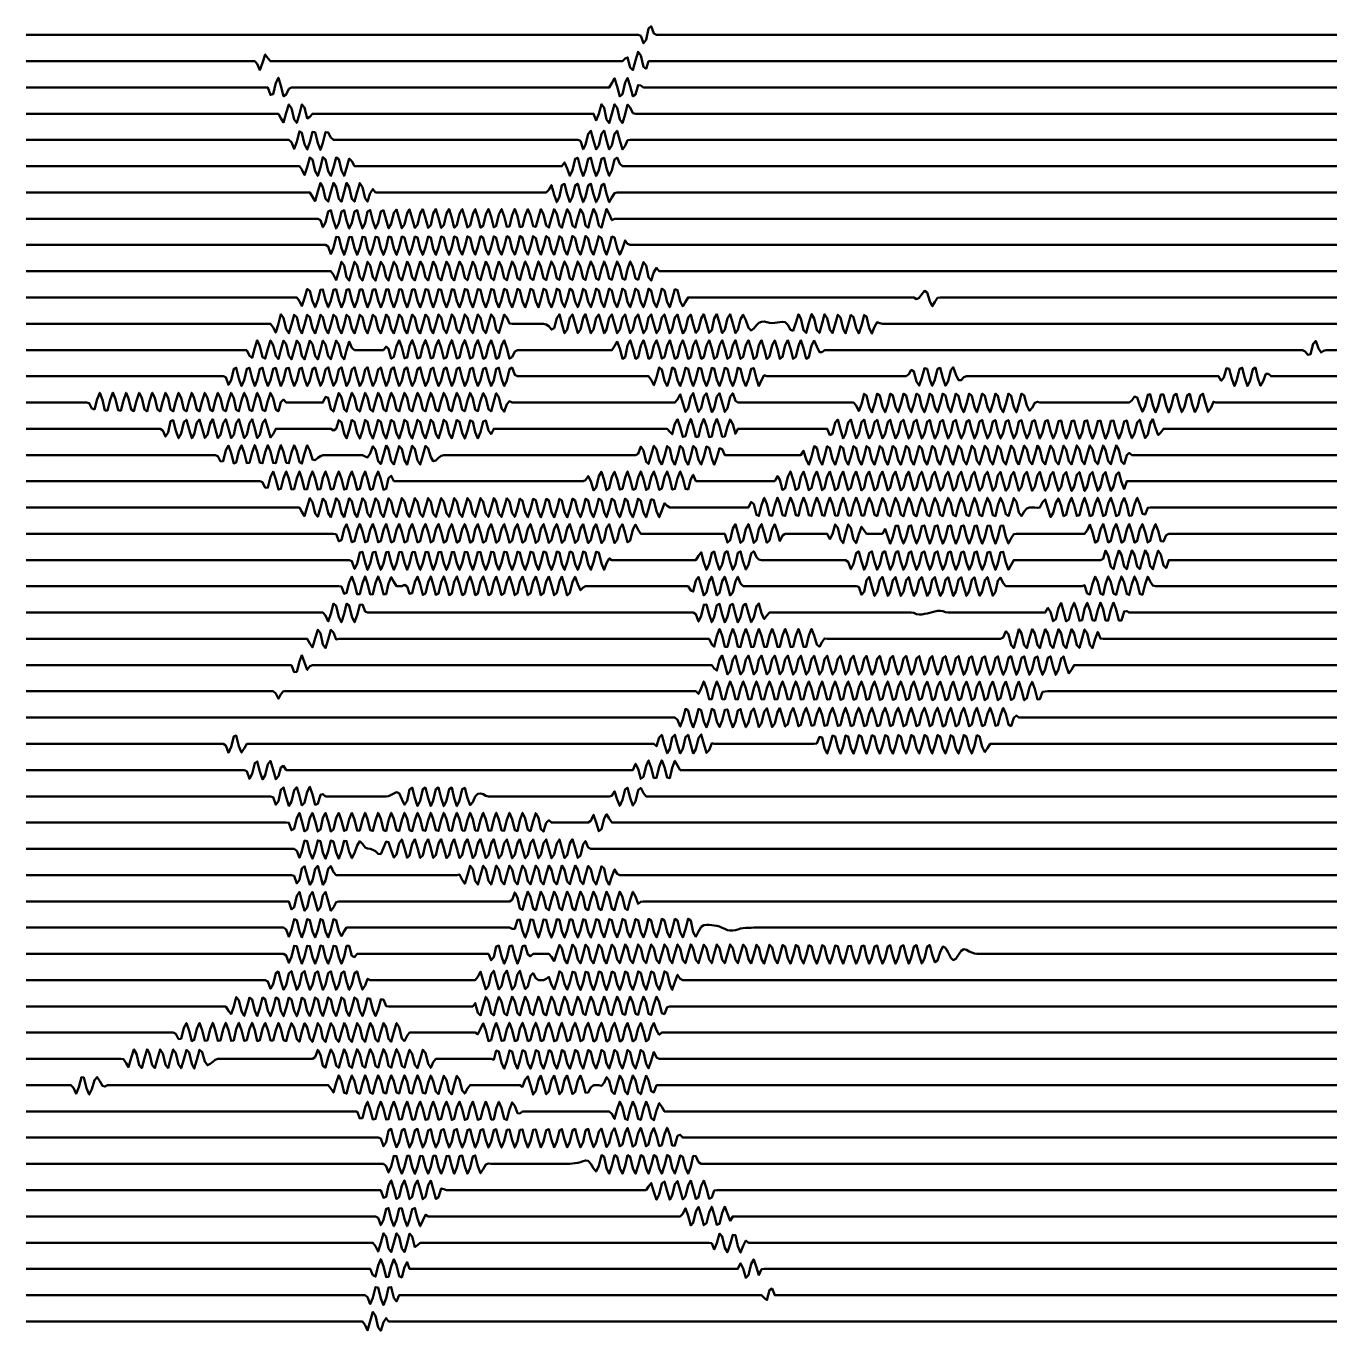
# Model space of a CAD drawing. Extents: x -47 to 452, y 172 to 669.
import ezdxf

# ---------------------------------------------------------------- set-up
doc = ezdxf.new("R2010")
doc.units = 0
doc.header["$MEASUREMENT"] = 0
doc.layers.add('Capa 1', color=7, linetype='Continuous', lineweight=0)

# ---------------------------------------------------------------- blocks, each defined once
blk = doc.blocks.new('Block_0')
at = {"layer": 'Capa 1', "color": 18, "lineweight": 50, "true_color": 0x000000}
for points in [[(-47.14, 666.06), (-47.14, 666.06), (-46.14, 666.06), (-46.14, 666.06), (-46.14, 666.06), (-45.14, 666.06), (-45.14, 666.06), (-45.14, 666.06), (-44.14, 666.06), (-44.14, 666.06), (-44.14, 666.06), (-43.14, 666.06), (-43.14, 666.06), (-43.14, 666.06), (-42.14, 666.06), (-42.14, 666.06), (-42.14, 666.06), (-41.14, 666.06), (-41.14, 666.06), (-41.14, 666.06), (-40.14, 666.06), (-40.14, 666.06), (-40.14, 666.06), (-39.14, 666.06), (-39.14, 666.06), (-39.14, 666.06), (-38.14, 666.06), (-38.14, 666.06), (-38.14, 666.06), (-37.14, 666.06), (-37.14, 666.06), (-37.14, 666.06), (-36.14, 666.06), (-36.14, 666.06), (-36.14, 666.06), (-35.14, 666.06), (-35.14, 666.06), (-35.14, 666.06), (-34.14, 666.06), (-34.14, 666.06), (-34.14, 666.06), (-33.14, 666.06), (-33.14, 666.06), (-33.14, 666.06), (-32.14, 666.06), (-32.14, 666.06), (-32.14, 666.06), (-31.14, 666.06), (-31.14, 666.06), (-31.14, 666.06), (-30.14, 666.06), (-30.14, 666.06), (-30.14, 666.06), (-29.14, 666.06), (-29.14, 666.06), (-29.14, 666.06), (-28.14, 666.06), (-28.14, 666.06), (-28.14, 666.06), (-27.14, 666.06), (-27.14, 666.06), (-27.14, 666.06), (-26.14, 666.06), (-26.14, 666.06), (-26.14, 666.06), (-25.14, 666.06), (-25.14, 666.06), (-25.14, 666.06), (-24.14, 666.06), (-24.14, 666.06), (-24.14, 666.06), (-23.14, 666.06), (-23.14, 666.06), (-23.14, 666.06), (-22.14, 666.06), (-22.14, 666.06), (-22.14, 666.06), (-21.14, 666.06), (-21.14, 666.06), (-21.14, 666.06), (-20.14, 666.06), (-20.14, 666.06), (-20.14, 666.06), (-19.14, 666.06), (-19.14, 666.06), (-19.14, 666.06), (-18.14, 666.06), (-18.14, 666.06), (-18.14, 666.06), (-17.14, 666.06), (-17.14, 666.06), (-17.14, 666.06), (-16.14, 666.06), (-16.14, 666.06), (-16.14, 666.06), (-15.14, 666.06), (-15.14, 666.06), (-15.14, 666.06), (-14.14, 666.06), (-14.14, 666.06), (-14.14, 666.06), (-13.14, 666.06), (-13.14, 666.06), (-13.14, 666.06), (-12.14, 666.06), (-12.14, 666.06), (-12.14, 666.06), (-11.14, 666.06), (-11.14, 666.06), (-11.14, 666.06), (-10.14, 666.06), (-10.14, 666.06), (-10.14, 666.06), (-9.14, 666.06), (-9.14, 666.06), (-9.14, 666.06), (-8.14, 666.06), (-8.14, 666.06), (-8.14, 666.06), (-7.14, 666.06), (-7.14, 666.06), (-7.14, 666.06), (-6.14, 666.06), (-6.14, 666.06), (-6.14, 666.06), (-5.14, 666.06), (-5.14, 666.06), (-5.14, 666.06), (-4.14, 666.06), (-4.14, 666.06), (-4.14, 666.06), (-3.14, 666.06), (-3.14, 666.06), (-3.14, 666.06), (-2.14, 666.06), (-2.14, 666.06), (-2.14, 666.06), (-1.14, 666.06), (-1.14, 666.06), (-1.14, 666.06), (-0.14, 666.06), (-0.14, 666.06), (-0.14, 666.06), (0.86, 666.06), (0.86, 666.06), (0.86, 666.06), (1.86, 666.06), (1.86, 666.06), (1.86, 666.06), (2.86, 666.06), (2.86, 666.06), (2.86, 666.06), (3.86, 666.06), (3.86, 666.06), (3.86, 666.06), (4.86, 666.06), (4.86, 666.06), (4.86, 666.06), (5.86, 666.06), (5.86, 666.06), (5.86, 666.06), (6.86, 666.06), (6.86, 666.06), (6.86, 666.06), (7.86, 666.06), (7.86, 666.06), (7.86, 666.06), (8.86, 666.06), (8.86, 666.06), (8.86, 666.06), (9.86, 666.06), (9.86, 666.06), (9.86, 666.06), (10.86, 666.06), (10.86, 666.06), (10.86, 666.06), (11.86, 666.06), (11.86, 666.06), (11.86, 666.06), (12.86, 666.06), (12.86, 666.06), (12.86, 666.06), (13.86, 666.06), (13.86, 666.06), (13.86, 666.06), (14.86, 666.06), (14.86, 666.06), (14.86, 666.06), (15.86, 666.06), (15.86, 666.06), (15.86, 666.06), (16.86, 666.06), (16.86, 666.06), (16.86, 666.06), (17.86, 666.06), (17.86, 666.06), (17.86, 666.06), (18.86, 666.06), (18.86, 666.06), (18.86, 666.06), (19.86, 666.06), (19.86, 666.06), (19.86, 666.06), (20.86, 666.06), (20.86, 666.06), (20.86, 666.06), (21.86, 666.06), (21.86, 666.06), (21.86, 666.06), (22.86, 666.06), (22.86, 666.06), (22.86, 666.06), (23.86, 666.06), (23.86, 666.06), (23.86, 666.06), (24.86, 666.06), (24.86, 666.06), (24.86, 666.06), (25.86, 666.06), (25.86, 666.06), (25.86, 666.06), (26.86, 666.06), (26.86, 666.06), (26.86, 666.06), (27.86, 666.06), (27.86, 666.06), (27.86, 666.06), (28.86, 666.06), (28.86, 666.06), (28.86, 666.06), (29.86, 666.06), (29.86, 666.06), (29.86, 666.06), (30.86, 666.06), (30.86, 666.06), (30.86, 666.06), (31.86, 666.06), (31.86, 666.06), (31.86, 666.06), (32.86, 666.06), (32.86, 666.06), (32.86, 666.06), (33.86, 666.06), (33.86, 666.06), (33.86, 666.06), (34.86, 666.06), (34.86, 666.06), (34.86, 666.06), (35.86, 666.06), (35.86, 666.06), (35.86, 666.06), (36.86, 666.06), (36.86, 666.06), (36.86, 666.06), (37.86, 666.06), (37.86, 666.06), (37.86, 666.06), (38.86, 666.06), (38.86, 666.06), (38.86, 666.06), (39.86, 666.06), (39.86, 666.06), (39.86, 666.06), (40.86, 666.06), (40.86, 666.06), (40.86, 666.06), (41.86, 666.06), (41.86, 666.06), (41.86, 666.06), (42.86, 666.06), (42.86, 666.06), (42.86, 666.06), (43.86, 666.06), (43.86, 666.06), (43.86, 666.06), (44.86, 666.06), (44.86, 666.06), (44.86, 666.06), (45.86, 666.06), (45.86, 666.06), (45.86, 666.06), (46.86, 666.06), (46.86, 666.06), (46.86, 666.06), (47.86, 666.06), (47.86, 666.06), (47.86, 666.06), (48.86, 666.06), (48.86, 666.06), (48.86, 666.06), (49.86, 666.06), (49.86, 666.06), (49.86, 666.06), (50.86, 666.06), (50.86, 666.06), (50.86, 666.06), (51.86, 666.06), (51.86, 666.06), (51.86, 666.06), (52.86, 666.06), (52.86, 666.06), (52.86, 666.06), (53.86, 666.06), (53.86, 666.06), (53.86, 666.06), (54.86, 666.06), (54.86, 666.06), (54.86, 666.06), (55.86, 666.06), (55.86, 666.06), (55.86, 666.06), (56.86, 666.06), (56.86, 666.06), (56.86, 666.06), (57.86, 666.06), (57.86, 666.06), (57.86, 666.06), (58.86, 666.06), (58.86, 666.06), (58.86, 666.06), (59.86, 666.06), (59.86, 666.06), (59.86, 666.06), (60.86, 666.06), (60.86, 666.06), (60.86, 666.06), (61.86, 666.06), (61.86, 666.06), (61.86, 666.06), (62.86, 666.06), (62.86, 666.06), (62.86, 666.06), (63.86, 666.06), (63.86, 666.06), (63.86, 666.06), (64.86, 666.06), (64.86, 666.06), (64.86, 666.06), (65.86, 666.06), (65.86, 666.06), (65.86, 666.06), (66.86, 666.06), (66.86, 666.06), (66.86, 666.06), (67.86, 666.06), (67.86, 666.06), (67.86, 666.06), (68.86, 666.06), (68.86, 666.06), (68.86, 666.06), (69.86, 666.06), (69.86, 666.06), (69.86, 666.06), (70.86, 666.06), (70.86, 666.06), (70.86, 666.06), (71.86, 666.06), (71.86, 666.06), (71.86, 666.06), (72.86, 666.06), (72.86, 666.06), (72.86, 666.06), (73.86, 666.06), (73.86, 666.06), (73.86, 666.06), (74.86, 666.06), (74.86, 666.06), (74.86, 666.06), (75.86, 666.06), (75.86, 666.06), (75.86, 666.06), (76.86, 666.06), (76.86, 666.06), (76.86, 666.06), (77.86, 666.06), (77.86, 666.06), (77.86, 666.06), (78.86, 666.06), (78.86, 666.06), (78.86, 666.06), (79.86, 666.06), (79.86, 666.06), (79.86, 666.06), (80.86, 666.06), (80.86, 666.06), (80.86, 666.06), (81.86, 666.06), (81.86, 666.06), (81.86, 666.06), (82.86, 666.06), (82.86, 666.06), (82.86, 666.06), (83.86, 666.06), (83.86, 666.06), (83.86, 666.06), (84.86, 666.06), (84.86, 666.06), (84.86, 666.06), (85.86, 666.06), (85.86, 666.06), (85.86, 666.06), (86.86, 666.06), (86.86, 666.06), (86.86, 666.06), (87.86, 666.06), (87.86, 666.06), (87.86, 666.06), (88.86, 666.06), (88.86, 666.06), (88.86, 666.06), (89.86, 666.06), (89.86, 666.06), (89.86, 666.06), (90.86, 666.06), (90.86, 666.06), (90.86, 666.06), (91.86, 666.06), (91.86, 666.06), (91.86, 666.06), (92.86, 666.06), (92.86, 666.06), (92.86, 666.06), (93.86, 666.06), (93.86, 666.06), (93.86, 666.06), (94.86, 666.06), (94.86, 666.06), (94.86, 666.06), (95.86, 666.06), (95.86, 666.06), (95.86, 666.06), (96.86, 666.06), (96.86, 666.06), (96.86, 666.06), (97.86, 666.06), (97.86, 666.06), (97.86, 666.06), (98.86, 666.06), (98.86, 666.06), (98.86, 666.06), (99.86, 666.06), (99.86, 666.06), (99.86, 666.06), (100.86, 666.06), (100.86, 666.06), (100.86, 666.06), (101.86, 666.06), (101.86, 666.06), (101.86, 666.06), (102.86, 666.06), (102.86, 666.06), (102.86, 666.06), (103.86, 666.06), (103.86, 666.06), (103.86, 666.06), (104.86, 666.06), (104.86, 666.06), (104.86, 666.06), (105.86, 666.06), (105.86, 666.06), (105.86, 666.06), (106.86, 666.06), (106.86, 666.06), (106.86, 666.06), (107.86, 666.06), (107.86, 666.06), (107.86, 666.06), (108.86, 666.06), (108.86, 666.06), (108.86, 666.06), (109.86, 666.06), (109.86, 666.06), (109.86, 666.06), (110.86, 666.06), (110.86, 666.06), (110.86, 666.06), (111.86, 666.06), (111.86, 666.06), (111.86, 666.06), (112.86, 666.06), (112.86, 666.06), (112.86, 666.06), (113.86, 666.06), (113.86, 666.06), (113.86, 666.06), (114.86, 666.06), (114.86, 666.06), (114.86, 666.06), (115.86, 666.06), (115.86, 666.06), (115.86, 666.06), (116.86, 666.06), (116.86, 666.06), (116.86, 666.06), (117.86, 666.06), (117.86, 666.06), (117.86, 666.06), (118.86, 666.06), (118.86, 666.06), (118.86, 666.06), (119.86, 666.06), (119.86, 666.06), (119.86, 666.06), (120.86, 666.06), (120.86, 666.06), (120.86, 666.06), (121.86, 666.06), (121.86, 666.06), (121.86, 666.06), (122.86, 666.06), (122.86, 666.06), (122.86, 666.06), (123.86, 666.06), (123.86, 666.06), (123.86, 666.06), (124.86, 666.06), (124.86, 666.06), (124.86, 666.06), (125.86, 666.06), (125.86, 666.06), (125.86, 666.06), (126.86, 666.06), (126.86, 666.06), (126.86, 666.06), (127.86, 666.06), (127.86, 666.06), (127.86, 666.06), (128.86, 666.06), (128.86, 666.06), (128.86, 666.06), (129.86, 666.06), (129.86, 666.06), (129.86, 666.06), (130.86, 666.06), (130.86, 666.06), (130.86, 666.06), (131.86, 666.06), (131.86, 666.06), (131.86, 666.06), (132.86, 666.06), (132.86, 666.06), (132.86, 666.06), (133.86, 666.06), (133.86, 666.06), (133.86, 666.06), (134.86, 666.06), (134.86, 666.06), (134.86, 666.06), (135.86, 666.06), (135.86, 666.06), (135.86, 666.06), (136.86, 666.06), (136.86, 666.06), (136.86, 666.06), (137.86, 666.06), (137.86, 666.06), (137.86, 666.06), (138.86, 666.06), (138.86, 666.06), (138.86, 666.06), (139.86, 666.06), (139.86, 666.06), (139.86, 666.06), (140.86, 666.06), (140.86, 666.06), (140.86, 666.06), (141.86, 666.06), (141.86, 666.06), (141.86, 666.06), (142.86, 666.06), (142.86, 666.06), (142.86, 666.06), (143.86, 666.06), (143.86, 666.06), (143.86, 666.06), (144.86, 666.06), (144.86, 666.06), (144.86, 666.06), (145.86, 666.06), (145.86, 666.06), (145.86, 666.06), (146.86, 666.06), (146.86, 666.06), (146.86, 666.06), (147.86, 666.06), (147.86, 666.06), (147.86, 666.06), (148.86, 666.06), (148.86, 666.06), (148.86, 666.06), (149.86, 666.06), (149.86, 666.06), (149.86, 666.06), (150.86, 666.06), (150.86, 666.06), (150.86, 666.06), (151.86, 666.06), (151.86, 666.06), (151.86, 666.06), (152.86, 666.06), (152.86, 666.06), (152.86, 666.06), (153.86, 666.06), (153.86, 666.06), (153.86, 666.06), (154.86, 666.06), (154.86, 666.06), (154.86, 666.06), (155.86, 666.06), (155.86, 666.06), (155.86, 666.06), (156.86, 666.06), (156.86, 666.06), (156.86, 666.06), (157.86, 666.06), (157.86, 666.06), (157.86, 666.06), (158.86, 666.06), (158.86, 666.06), (158.86, 666.06), (159.86, 666.06), (159.86, 666.06), (159.86, 666.06), (160.86, 666.06), (160.86, 666.06), (160.86, 666.06), (161.86, 666.06), (161.86, 666.06), (161.86, 666.06), (162.86, 666.06), (162.86, 666.06), (162.86, 666.06), (163.86, 666.06), (163.86, 666.06), (163.86, 666.06), (164.86, 666.06), (164.86, 666.06), (164.86, 666.06), (165.86, 666.06), (165.86, 666.06), (165.86, 666.06), (166.86, 666.06), (166.86, 666.06), (166.86, 666.06), (167.86, 666.06), (167.86, 666.06), (167.86, 666.06), (168.86, 666.06), (168.86, 666.06), (168.86, 666.06), (169.86, 666.06), (169.86, 666.06), (169.86, 666.06), (170.86, 666.06), (170.86, 666.06), (170.86, 666.06), (171.86, 666.06), (171.86, 666.06), (171.86, 666.06), (172.86, 666.06), (172.86, 666.06), (172.86, 666.06), (173.86, 666.06), (173.86, 666.06), (173.86, 666.06), (174.86, 666.06), (174.86, 666.06), (174.86, 666.06), (175.86, 666.06), (175.86, 666.06), (175.86, 666.06), (176.86, 666.06), (176.86, 666.06), (176.86, 666.06), (177.86, 666.06), (177.86, 666.06), (177.86, 666.06), (178.86, 666.06), (178.86, 666.06), (178.86, 666.06), (179.86, 666.06), (179.86, 666.06), (179.86, 666.06), (180.86, 666.06), (180.86, 666.06), (180.86, 666.06), (181.86, 666.06), (181.86, 666.06), (181.86, 666.06), (182.86, 666.06), (182.86, 666.06), (182.86, 666.06), (183.86, 666.06), (183.86, 666.06), (183.86, 666.06), (184.86, 666.06), (184.86, 666.06), (184.86, 666.06), (185.86, 666.06), (185.86, 666.06), (185.86, 666.06), (186.86, 665.72), (186.86, 665.72), (186.86, 665.72), (187.86, 662.9), (187.86, 662.9), (187.86, 662.9), (188.86, 664.23), (188.86, 664.23), (188.86, 664.23), (189.86, 668.48), (189.86, 668.48), (189.86, 668.48), (190.86, 669.39), (190.86, 669.39), (190.86, 669.39), (191.86, 666.58), (191.86, 666.58), (191.86, 666.58), (192.86, 666.06), (192.86, 666.06), (192.86, 666.06), (193.86, 666.06), (193.86, 666.06), (193.86, 666.06), (194.86, 666.06), (194.86, 666.06), (194.86, 666.06), (195.86, 666.06), (195.86, 666.06), (195.86, 666.06), (196.86, 666.06), (196.86, 666.06), (196.86, 666.06), (197.86, 666.06), (197.86, 666.06), (197.86, 666.06), (198.86, 666.06), (198.86, 666.06), (198.86, 666.06), (199.86, 666.06), (199.86, 666.06), (199.86, 666.06), (200.86, 666.06), (200.86, 666.06), (200.86, 666.06), (201.86, 666.06), (201.86, 666.06), (201.86, 666.06), (202.86, 666.06), (202.86, 666.06), (202.86, 666.06), (203.86, 666.06), (203.86, 666.06), (203.86, 666.06), (204.86, 666.06), (204.86, 666.06), (204.86, 666.06), (205.86, 666.06), (205.86, 666.06), (205.86, 666.06), (206.86, 666.06), (206.86, 666.06), (206.86, 666.06), (207.86, 666.06), (207.86, 666.06), (207.86, 666.06), (208.86, 666.06), (208.86, 666.06), (208.86, 666.06), (209.86, 666.06), (209.86, 666.06), (209.86, 666.06), (210.86, 666.06), (210.86, 666.06), (210.86, 666.06), (211.86, 666.06), (211.86, 666.06), (211.86, 666.06), (212.86, 666.06), (212.86, 666.06), (212.86, 666.06), (213.86, 666.06), (213.86, 666.06), (213.86, 666.06), (214.86, 666.06), (214.86, 666.06), (214.86, 666.06), (215.86, 666.06), (215.86, 666.06), (215.86, 666.06), (216.86, 666.06), (216.86, 666.06), (216.86, 666.06), (217.86, 666.06), (217.86, 666.06), (217.86, 666.06), (218.86, 666.06), (218.86, 666.06), (218.86, 666.06), (219.86, 666.06), (219.86, 666.06), (219.86, 666.06), (220.86, 666.06), (220.86, 666.06), (220.86, 666.06), (221.86, 666.06), (221.86, 666.06), (221.86, 666.06), (222.86, 666.06), (222.86, 666.06), (222.86, 666.06), (223.86, 666.06), (223.86, 666.06), (223.86, 666.06), (224.86, 666.06), (224.86, 666.06), (224.86, 666.06), (225.86, 666.06), (225.86, 666.06), (225.86, 666.06), (226.86, 666.06), (226.86, 666.06), (226.86, 666.06), (227.86, 666.06), (227.86, 666.06), (227.86, 666.06), (228.86, 666.06), (228.86, 666.06), (228.86, 666.06), (229.86, 666.06), (229.86, 666.06), (229.86, 666.06), (230.86, 666.06), (230.86, 666.06), (230.86, 666.06), (231.86, 666.06), (231.86, 666.06), (231.86, 666.06), (232.86, 666.06), (232.86, 666.06), (232.86, 666.06), (233.86, 666.06), (233.86, 666.06), (233.86, 666.06), (234.86, 666.06), (234.86, 666.06), (234.86, 666.06), (235.86, 666.06), (235.86, 666.06), (235.86, 666.06), (236.86, 666.06), (236.86, 666.06), (236.86, 666.06), (237.86, 666.06), (237.86, 666.06), (237.86, 666.06), (238.86, 666.06), (238.86, 666.06), (238.86, 666.06), (239.86, 666.06), (239.86, 666.06), (239.86, 666.06), (240.86, 666.06), (240.86, 666.06), (240.86, 666.06), (241.86, 666.06), (241.86, 666.06), (241.86, 666.06), (242.86, 666.06), (242.86, 666.06), (242.86, 666.06), (243.86, 666.06), (243.86, 666.06), (243.86, 666.06), (244.86, 666.06), (244.86, 666.06), (244.86, 666.06), (245.86, 666.06), (245.86, 666.06), (245.86, 666.06), (246.86, 666.06), (246.86, 666.06), (246.86, 666.06), (247.86, 666.06), (247.86, 666.06), (247.86, 666.06), (248.86, 666.06), (248.86, 666.06), (248.86, 666.06), (249.86, 666.06), (249.86, 666.06), (249.86, 666.06), (250.86, 666.06), (250.86, 666.06), (250.86, 666.06), (251.86, 666.06), (251.86, 666.06), (251.86, 666.06), (252.86, 666.06), (252.86, 666.06), (252.86, 666.06), (253.86, 666.06), (253.86, 666.06), (253.86, 666.06), (254.86, 666.06), (254.86, 666.06), (254.86, 666.06), (255.86, 666.06), (255.86, 666.06), (255.86, 666.06), (256.86, 666.06), (256.86, 666.06), (256.86, 666.06), (257.86, 666.06), (257.86, 666.06), (257.86, 666.06), (258.86, 666.06), (258.86, 666.06), (258.86, 666.06), (259.86, 666.06), (259.86, 666.06), (259.86, 666.06), (260.86, 666.06), (260.86, 666.06), (260.86, 666.06), (261.86, 666.06), (261.86, 666.06), (261.86, 666.06), (262.86, 666.06), (262.86, 666.06), (262.86, 666.06), (263.86, 666.06), (263.86, 666.06), (263.86, 666.06), (264.86, 666.06), (264.86, 666.06), (264.86, 666.06), (265.86, 666.06), (265.86, 666.06), (265.86, 666.06), (266.86, 666.06), (266.86, 666.06), (266.86, 666.06), (267.86, 666.06), (267.86, 666.06), (267.86, 666.06), (268.86, 666.06), (268.86, 666.06), (268.86, 666.06), (269.86, 666.06), (269.86, 666.06), (269.86, 666.06), (270.86, 666.06), (270.86, 666.06), (270.86, 666.06), (271.86, 666.06), (271.86, 666.06), (271.86, 666.06), (272.86, 666.06), (272.86, 666.06), (272.86, 666.06), (273.86, 666.06), (273.86, 666.06), (273.86, 666.06), (274.86, 666.06), (274.86, 666.06), (274.86, 666.06), (275.86, 666.06), (275.86, 666.06), (275.86, 666.06), (276.86, 666.06), (276.86, 666.06), (276.86, 666.06), (277.86, 666.06), (277.86, 666.06), (277.86, 666.06), (278.86, 666.06), (278.86, 666.06), (278.86, 666.06), (279.86, 666.06), (279.86, 666.06), (279.86, 666.06), (280.86, 666.06), (280.86, 666.06), (280.86, 666.06), (281.86, 666.06), (281.86, 666.06), (281.86, 666.06), (282.86, 666.06), (282.86, 666.06), (282.86, 666.06), (283.86, 666.06), (283.86, 666.06), (283.86, 666.06), (284.86, 666.06), (284.86, 666.06), (284.86, 666.06), (285.86, 666.06), (285.86, 666.06), (285.86, 666.06), (286.86, 666.06), (286.86, 666.06), (286.86, 666.06), (287.86, 666.06), (287.86, 666.06), (287.86, 666.06), (288.86, 666.06), (288.86, 666.06), (288.86, 666.06), (289.86, 666.06), (289.86, 666.06), (289.86, 666.06), (290.86, 666.06), (290.86, 666.06), (290.86, 666.06), (291.86, 666.06), (291.86, 666.06), (291.86, 666.06), (292.86, 666.06), (292.86, 666.06), (292.86, 666.06), (293.86, 666.06), (293.86, 666.06), (293.86, 666.06), (294.86, 666.06), (294.86, 666.06), (294.86, 666.06), (295.86, 666.06), (295.86, 666.06), (295.86, 666.06), (296.86, 666.06), (296.86, 666.06), (296.86, 666.06), (297.86, 666.06), (297.86, 666.06), (297.86, 666.06), (298.86, 666.06), (298.86, 666.06), (298.86, 666.06), (299.86, 666.06), (299.86, 666.06), (299.86, 666.06), (300.86, 666.06), (300.86, 666.06), (300.86, 666.06), (301.86, 666.06), (301.86, 666.06), (301.86, 666.06), (302.86, 666.06), (302.86, 666.06), (302.86, 666.06), (303.86, 666.06), (303.86, 666.06), (303.86, 666.06), (304.86, 666.06), (304.86, 666.06), (304.86, 666.06), (305.86, 666.06), (305.86, 666.06), (305.86, 666.06), (306.86, 666.06), (306.86, 666.06), (306.86, 666.06), (307.86, 666.06), (307.86, 666.06), (307.86, 666.06), (308.86, 666.06), (308.86, 666.06), (308.86, 666.06), (309.86, 666.06), (309.86, 666.06), (309.86, 666.06), (310.86, 666.06), (310.86, 666.06), (310.86, 666.06), (311.86, 666.06), (311.86, 666.06), (311.86, 666.06), (312.86, 666.06), (312.86, 666.06), (312.86, 666.06), (313.86, 666.06), (313.86, 666.06), (313.86, 666.06), (314.86, 666.06), (314.86, 666.06), (314.86, 666.06), (315.86, 666.06), (315.86, 666.06), (315.86, 666.06), (316.86, 666.06), (316.86, 666.06), (316.86, 666.06), (317.86, 666.06), (317.86, 666.06), (317.86, 666.06), (318.86, 666.06), (318.86, 666.06), (318.86, 666.06), (319.86, 666.06), (319.86, 666.06), (319.86, 666.06), (320.86, 666.06), (320.86, 666.06), (320.86, 666.06), (321.86, 666.06), (321.86, 666.06), (321.86, 666.06), (322.86, 666.06), (322.86, 666.06), (322.86, 666.06), (323.86, 666.06), (323.86, 666.06), (323.86, 666.06), (324.86, 666.06), (324.86, 666.06), (324.86, 666.06), (325.86, 666.06), (325.86, 666.06), (325.86, 666.06), (326.86, 666.06), (326.86, 666.06), (326.86, 666.06), (327.86, 666.06), (327.86, 666.06), (327.86, 666.06), (328.86, 666.06), (328.86, 666.06), (328.86, 666.06), (329.86, 666.06), (329.86, 666.06), (329.86, 666.06), (330.86, 666.06), (330.86, 666.06), (330.86, 666.06), (331.86, 666.06), (331.86, 666.06), (331.86, 666.06), (332.86, 666.06), (332.86, 666.06), (332.86, 666.06), (333.86, 666.06), (333.86, 666.06), (333.86, 666.06), (334.86, 666.06), (334.86, 666.06), (334.86, 666.06), (335.86, 666.06), (335.86, 666.06), (335.86, 666.06), (336.86, 666.06), (336.86, 666.06), (336.86, 666.06), (337.86, 666.06), (337.86, 666.06), (337.86, 666.06), (338.86, 666.06), (338.86, 666.06), (338.86, 666.06), (339.86, 666.06), (339.86, 666.06), (339.86, 666.06), (340.86, 666.06), (340.86, 666.06), (340.86, 666.06), (341.86, 666.06), (341.86, 666.06), (341.86, 666.06), (342.86, 666.06), (342.86, 666.06), (342.86, 666.06), (343.86, 666.06), (343.86, 666.06), (343.86, 666.06), (344.86, 666.06), (344.86, 666.06), (344.86, 666.06), (345.86, 666.06), (345.86, 666.06), (345.86, 666.06), (346.86, 666.06), (346.86, 666.06), (346.86, 666.06), (347.86, 666.06), (347.86, 666.06), (347.86, 666.06), (348.86, 666.06), (348.86, 666.06), (348.86, 666.06), (349.86, 666.06), (349.86, 666.06), (349.86, 666.06), (350.86, 666.06), (350.86, 666.06), (350.86, 666.06), (351.86, 666.06), (351.86, 666.06), (351.86, 666.06), (352.86, 666.06), (352.86, 666.06), (352.86, 666.06), (353.86, 666.06), (353.86, 666.06), (353.86, 666.06), (354.86, 666.06), (354.86, 666.06), (354.86, 666.06), (355.86, 666.06), (355.86, 666.06), (355.86, 666.06), (356.86, 666.06), (356.86, 666.06), (356.86, 666.06), (357.86, 666.06), (357.86, 666.06), (357.86, 666.06), (358.86, 666.06), (358.86, 666.06), (358.86, 666.06), (359.86, 666.06), (359.86, 666.06), (359.86, 666.06), (360.86, 666.06), (360.86, 666.06), (360.86, 666.06), (361.86, 666.06), (361.86, 666.06), (361.86, 666.06), (362.86, 666.06), (362.86, 666.06), (362.86, 666.06), (363.86, 666.06), (363.86, 666.06), (363.86, 666.06), (364.86, 666.06), (364.86, 666.06), (364.86, 666.06), (365.86, 666.06), (365.86, 666.06), (365.86, 666.06), (366.86, 666.06), (366.86, 666.06), (366.86, 666.06), (367.86, 666.06), (367.86, 666.06), (367.86, 666.06), (368.86, 666.06), (368.86, 666.06), (368.86, 666.06), (369.86, 666.06), (369.86, 666.06), (369.86, 666.06), (370.86, 666.06), (370.86, 666.06), (370.86, 666.06), (371.86, 666.06), (371.86, 666.06), (371.86, 666.06), (372.86, 666.06), (372.86, 666.06), (372.86, 666.06), (373.86, 666.06), (373.86, 666.06), (373.86, 666.06), (374.86, 666.06), (374.86, 666.06), (374.86, 666.06), (375.86, 666.06), (375.86, 666.06), (375.86, 666.06), (376.86, 666.06), (376.86, 666.06), (376.86, 666.06), (377.86, 666.06), (377.86, 666.06), (377.86, 666.06), (378.86, 666.06), (378.86, 666.06), (378.86, 666.06), (379.86, 666.06), (379.86, 666.06), (379.86, 666.06), (380.86, 666.06), (380.86, 666.06), (380.86, 666.06), (381.86, 666.06), (381.86, 666.06), (381.86, 666.06), (382.86, 666.06), (382.86, 666.06), (382.86, 666.06), (383.86, 666.06), (383.86, 666.06), (383.86, 666.06), (384.86, 666.06), (384.86, 666.06), (384.86, 666.06), (385.86, 666.06), (385.86, 666.06), (385.86, 666.06), (386.86, 666.06), (386.86, 666.06), (386.86, 666.06), (387.86, 666.06), (387.86, 666.06), (387.86, 666.06), (388.86, 666.06), (388.86, 666.06), (388.86, 666.06), (389.86, 666.06), (389.86, 666.06), (389.86, 666.06), (390.86, 666.06), (390.86, 666.06), (390.86, 666.06), (391.86, 666.06), (391.86, 666.06), (391.86, 666.06), (392.86, 666.06), (392.86, 666.06), (392.86, 666.06), (393.86, 666.06), (393.86, 666.06), (393.86, 666.06), (394.86, 666.06), (394.86, 666.06), (394.86, 666.06), (395.86, 666.06), (395.86, 666.06), (395.86, 666.06), (396.86, 666.06), (396.86, 666.06), (396.86, 666.06), (397.86, 666.06), (397.86, 666.06), (397.86, 666.06), (398.86, 666.06), (398.86, 666.06), (398.86, 666.06), (399.86, 666.06), (399.86, 666.06), (399.86, 666.06), (400.86, 666.06), (400.86, 666.06), (400.86, 666.06), (401.86, 666.06), (401.86, 666.06), (401.86, 666.06), (402.86, 666.06), (402.86, 666.06), (402.86, 666.06), (403.86, 666.06), (403.86, 666.06), (403.86, 666.06), (404.86, 666.06), (404.86, 666.06), (404.86, 666.06), (405.86, 666.06), (405.86, 666.06), (405.86, 666.06), (406.86, 666.06), (406.86, 666.06), (406.86, 666.06), (407.86, 666.06), (407.86, 666.06), (407.86, 666.06), (408.86, 666.06), (408.86, 666.06), (408.86, 666.06), (409.86, 666.06), (409.86, 666.06), (409.86, 666.06), (410.86, 666.06), (410.86, 666.06), (410.86, 666.06), (411.86, 666.06), (411.86, 666.06), (411.86, 666.06), (412.86, 666.06), (412.86, 666.06), (412.86, 666.06), (413.86, 666.06), (413.86, 666.06), (413.86, 666.06), (414.86, 666.06), (414.86, 666.06), (414.86, 666.06), (415.86, 666.06), (415.86, 666.06), (415.86, 666.06), (416.86, 666.06), (416.86, 666.06), (416.86, 666.06), (417.86, 666.06), (417.86, 666.06), (417.86, 666.06), (418.86, 666.06), (418.86, 666.06), (418.86, 666.06), (419.86, 666.06), (419.86, 666.06), (419.86, 666.06), (420.86, 666.06), (420.86, 666.06), (420.86, 666.06), (421.86, 666.06), (421.86, 666.06), (421.86, 666.06), (422.86, 666.06), (422.86, 666.06), (422.86, 666.06), (423.86, 666.06), (423.86, 666.06), (423.86, 666.06), (424.86, 666.06), (424.86, 666.06), (424.86, 666.06), (425.86, 666.06), (425.86, 666.06), (425.86, 666.06), (426.86, 666.06), (426.86, 666.06), (426.86, 666.06), (427.86, 666.06), (427.86, 666.06), (427.86, 666.06), (428.86, 666.06), (428.86, 666.06), (428.86, 666.06), (429.86, 666.06), (429.86, 666.06), (429.86, 666.06), (430.86, 666.06), (430.86, 666.06), (430.86, 666.06), (431.86, 666.06), (431.86, 666.06), (431.86, 666.06), (432.86, 666.06), (432.86, 666.06), (432.86, 666.06), (433.86, 666.06), (433.86, 666.06), (433.86, 666.06), (434.86, 666.06), (434.86, 666.06), (434.86, 666.06), (435.86, 666.06), (435.86, 666.06), (435.86, 666.06), (436.86, 666.06), (436.86, 666.06), (436.86, 666.06), (437.86, 666.06), (437.86, 666.06), (437.86, 666.06), (438.86, 666.06), (438.86, 666.06), (438.86, 666.06), (439.86, 666.06), (439.86, 666.06), (439.86, 666.06), (440.86, 666.06), (440.86, 666.06), (440.86, 666.06), (441.86, 666.06), (441.86, 666.06), (441.86, 666.06), (442.86, 666.06), (442.86, 666.06), (442.86, 666.06), (443.86, 666.06), (443.86, 666.06), (443.86, 666.06), (444.86, 666.06), (444.86, 666.06), (444.86, 666.06), (445.86, 666.06), (445.86, 666.06), (445.86, 666.06), (446.86, 666.06), (446.86, 666.06), (446.86, 666.06), (447.86, 666.06), (447.86, 666.06), (447.86, 666.06), (448.86, 666.06), (448.86, 666.06), (448.86, 666.06), (449.86, 666.06), (449.86, 666.06), (449.86, 666.06), (450.86, 666.06), (450.86, 666.06), (450.86, 666.06), (451.86, 666.06), (451.86, 666.06)], [(-47.14, 656.06), (-47.14, 656.06), (-46.14, 656.06), (-46.14, 656.06), (-46.14, 656.06), (-45.14, 656.06), (-45.14, 656.06), (-45.14, 656.06), (-44.14, 656.06), (-44.14, 656.06), (-44.14, 656.06), (-43.14, 656.06), (-43.14, 656.06), (-43.14, 656.06), (-42.14, 656.06), (-42.14, 656.06), (-42.14, 656.06), (-41.14, 656.06), (-41.14, 656.06), (-41.14, 656.06), (-40.14, 656.06), (-40.14, 656.06), (-40.14, 656.06), (-39.14, 656.06), (-39.14, 656.06), (-39.14, 656.06), (-38.14, 656.06), (-38.14, 656.06), (-38.14, 656.06), (-37.14, 656.06), (-37.14, 656.06), (-37.14, 656.06), (-36.14, 656.06), (-36.14, 656.06), (-36.14, 656.06), (-35.14, 656.06), (-35.14, 656.06), (-35.14, 656.06), (-34.14, 656.06), (-34.14, 656.06), (-34.14, 656.06), (-33.14, 656.06), (-33.14, 656.06), (-33.14, 656.06), (-32.14, 656.06), (-32.14, 656.06), (-32.14, 656.06), (-31.14, 656.06), (-31.14, 656.06), (-31.14, 656.06), (-30.14, 656.06), (-30.14, 656.06), (-30.14, 656.06), (-29.14, 656.06), (-29.14, 656.06), (-29.14, 656.06), (-28.14, 656.06), (-28.14, 656.06), (-28.14, 656.06), (-27.14, 656.06), (-27.14, 656.06), (-27.14, 656.06), (-26.14, 656.06), (-26.14, 656.06), (-26.14, 656.06), (-25.14, 656.06), (-25.14, 656.06), (-25.14, 656.06), (-24.14, 656.06), (-24.14, 656.06), (-24.14, 656.06), (-23.14, 656.06), (-23.14, 656.06), (-23.14, 656.06), (-22.14, 656.06), (-22.14, 656.06), (-22.14, 656.06), (-21.14, 656.06), (-21.14, 656.06), (-21.14, 656.06), (-20.14, 656.06), (-20.14, 656.06), (-20.14, 656.06), (-19.14, 656.06), (-19.14, 656.06), (-19.14, 656.06), (-18.14, 656.06), (-18.14, 656.06), (-18.14, 656.06), (-17.14, 656.06), (-17.14, 656.06), (-17.14, 656.06), (-16.14, 656.06), (-16.14, 656.06), (-16.14, 656.06), (-15.14, 656.06), (-15.14, 656.06), (-15.14, 656.06), (-14.14, 656.06), (-14.14, 656.06), (-14.14, 656.06), (-13.14, 656.06), (-13.14, 656.06), (-13.14, 656.06), (-12.14, 656.06), (-12.14, 656.06), (-12.14, 656.06), (-11.14, 656.06), (-11.14, 656.06), (-11.14, 656.06), (-10.14, 656.06), (-10.14, 656.06), (-10.14, 656.06), (-9.14, 656.06), (-9.14, 656.06), (-9.14, 656.06), (-8.14, 656.06), (-8.14, 656.06), (-8.14, 656.06), (-7.14, 656.06), (-7.14, 656.06), (-7.14, 656.06), (-6.14, 656.06), (-6.14, 656.06), (-6.14, 656.06), (-5.14, 656.06), (-5.14, 656.06), (-5.14, 656.06), (-4.14, 656.06), (-4.14, 656.06), (-4.14, 656.06), (-3.14, 656.06), (-3.14, 656.06), (-3.14, 656.06), (-2.14, 656.06), (-2.14, 656.06), (-2.14, 656.06), (-1.14, 656.06), (-1.14, 656.06), (-1.14, 656.06), (-0.14, 656.06), (-0.14, 656.06), (-0.14, 656.06), (0.86, 656.06), (0.86, 656.06), (0.86, 656.06), (1.86, 656.06), (1.86, 656.06), (1.86, 656.06), (2.86, 656.06), (2.86, 656.06), (2.86, 656.06), (3.86, 656.06), (3.86, 656.06), (3.86, 656.06), (4.86, 656.06), (4.86, 656.06), (4.86, 656.06), (5.86, 656.06), (5.86, 656.06), (5.86, 656.06), (6.86, 656.06), (6.86, 656.06), (6.86, 656.06), (7.86, 656.06), (7.86, 656.06), (7.86, 656.06), (8.86, 656.06), (8.86, 656.06), (8.86, 656.06), (9.86, 656.06), (9.86, 656.06), (9.86, 656.06), (10.86, 656.06), (10.86, 656.06), (10.86, 656.06), (11.86, 656.06), (11.86, 656.06), (11.86, 656.06), (12.86, 656.06), (12.86, 656.06), (12.86, 656.06), (13.86, 656.06), (13.86, 656.06), (13.86, 656.06), (14.86, 656.06), (14.86, 656.06), (14.86, 656.06), (15.86, 656.06), (15.86, 656.06), (15.86, 656.06), (16.86, 656.06), (16.86, 656.06), (16.86, 656.06), (17.86, 656.06), (17.86, 656.06), (17.86, 656.06), (18.86, 656.06), (18.86, 656.06), (18.86, 656.06), (19.86, 656.06), (19.86, 656.06), (19.86, 656.06), (20.86, 656.06), (20.86, 656.06), (20.86, 656.06), (21.86, 656.06), (21.86, 656.06), (21.86, 656.06), (22.86, 656.06), (22.86, 656.06), (22.86, 656.06), (23.86, 656.06), (23.86, 656.06), (23.86, 656.06), (24.86, 656.06), (24.86, 656.06), (24.86, 656.06), (25.86, 656.06), (25.86, 656.06), (25.86, 656.06), (26.86, 656.06), (26.86, 656.06), (26.86, 656.06), (27.86, 656.06), (27.86, 656.06), (27.86, 656.06), (28.86, 656.06), (28.86, 656.06), (28.86, 656.06), (29.86, 656.06), (29.86, 656.06), (29.86, 656.06), (30.86, 656.06), (30.86, 656.06), (30.86, 656.06), (31.86, 656.06), (31.86, 656.06), (31.86, 656.06), (32.86, 656.06), (32.86, 656.06), (32.86, 656.06), (33.86, 656.06), (33.86, 656.06), (33.86, 656.06), (34.86, 656.06), (34.86, 656.06), (34.86, 656.06), (35.86, 656.06), (35.86, 656.06), (35.86, 656.06), (36.86, 656.06), (36.86, 656.06), (36.86, 656.06), (37.86, 656.06), (37.86, 656.06), (37.86, 656.06), (38.86, 656.06), (38.86, 656.06), (38.86, 656.06), (39.86, 656.06), (39.86, 656.06), (39.86, 656.06), (40.86, 655.08), (40.86, 655.08), (40.86, 655.08), (41.86, 652.69), (41.86, 652.69), (41.86, 652.69), (42.86, 655.39), (42.86, 655.39), (42.86, 655.39), (43.86, 658.67), (43.86, 658.67), (43.86, 658.67), (44.86, 657.2), (44.86, 657.2), (44.86, 657.2), (45.86, 656.06), (45.86, 656.06), (45.86, 656.06), (46.86, 656.06), (46.86, 656.06), (46.86, 656.06), (47.86, 656.06), (47.86, 656.06), (47.86, 656.06), (48.86, 656.06), (48.86, 656.06), (48.86, 656.06), (49.86, 656.06), (49.86, 656.06), (49.86, 656.06), (50.86, 656.06), (50.86, 656.06), (50.86, 656.06), (51.86, 656.06), (51.86, 656.06), (51.86, 656.06), (52.86, 656.06), (52.86, 656.06), (52.86, 656.06), (53.86, 656.06), (53.86, 656.06), (53.86, 656.06), (54.86, 656.06), (54.86, 656.06), (54.86, 656.06), (55.86, 656.06), (55.86, 656.06), (55.86, 656.06), (56.86, 656.06), (56.86, 656.06), (56.86, 656.06), (57.86, 656.06), (57.86, 656.06), (57.86, 656.06), (58.86, 656.06), (58.86, 656.06), (58.86, 656.06), (59.86, 656.06), (59.86, 656.06), (59.86, 656.06), (60.86, 656.06), (60.86, 656.06), (60.86, 656.06), (61.86, 656.06), (61.86, 656.06), (61.86, 656.06), (62.86, 656.06), (62.86, 656.06), (62.86, 656.06), (63.86, 656.06), (63.86, 656.06), (63.86, 656.06), (64.86, 656.06), (64.86, 656.06), (64.86, 656.06), (65.86, 656.06), (65.86, 656.06), (65.86, 656.06), (66.86, 656.06), (66.86, 656.06), (66.86, 656.06), (67.86, 656.06), (67.86, 656.06), (67.86, 656.06), (68.86, 656.06), (68.86, 656.06), (68.86, 656.06), (69.86, 656.06), (69.86, 656.06), (69.86, 656.06), (70.86, 656.06), (70.86, 656.06), (70.86, 656.06), (71.86, 656.06), (71.86, 656.06), (71.86, 656.06), (72.86, 656.06), (72.86, 656.06), (72.86, 656.06), (73.86, 656.06), (73.86, 656.06), (73.86, 656.06), (74.86, 656.06), (74.86, 656.06), (74.86, 656.06), (75.86, 656.06), (75.86, 656.06), (75.86, 656.06), (76.86, 656.06), (76.86, 656.06), (76.86, 656.06), (77.86, 656.06), (77.86, 656.06), (77.86, 656.06), (78.86, 656.06), (78.86, 656.06), (78.86, 656.06), (79.86, 656.06), (79.86, 656.06), (79.86, 656.06), (80.86, 656.06), (80.86, 656.06), (80.86, 656.06), (81.86, 656.06), (81.86, 656.06), (81.86, 656.06), (82.86, 656.06), (82.86, 656.06), (82.86, 656.06), (83.86, 656.06), (83.86, 656.06), (83.86, 656.06), (84.86, 656.06), (84.86, 656.06), (84.86, 656.06), (85.86, 656.06), (85.86, 656.06), (85.86, 656.06), (86.86, 656.06), (86.86, 656.06), (86.86, 656.06), (87.86, 656.06), (87.86, 656.06), (87.86, 656.06), (88.86, 656.06), (88.86, 656.06), (88.86, 656.06), (89.86, 656.06), (89.86, 656.06), (89.86, 656.06), (90.86, 656.06), (90.86, 656.06), (90.86, 656.06), (91.86, 656.06), (91.86, 656.06), (91.86, 656.06), (92.86, 656.06), (92.86, 656.06), (92.86, 656.06), (93.86, 656.06), (93.86, 656.06), (93.86, 656.06), (94.86, 656.06), (94.86, 656.06), (94.86, 656.06), (95.86, 656.06), (95.86, 656.06), (95.86, 656.06), (96.86, 656.06), (96.86, 656.06), (96.86, 656.06), (97.86, 656.06), (97.86, 656.06), (97.86, 656.06), (98.86, 656.06), (98.86, 656.06), (98.86, 656.06), (99.86, 656.06), (99.86, 656.06), (99.86, 656.06), (100.86, 656.06), (100.86, 656.06), (100.86, 656.06), (101.86, 656.06), (101.86, 656.06), (101.86, 656.06), (102.86, 656.06), (102.86, 656.06), (102.86, 656.06), (103.86, 656.06), (103.86, 656.06), (103.86, 656.06), (104.86, 656.06), (104.86, 656.06), (104.86, 656.06), (105.86, 656.06), (105.86, 656.06), (105.86, 656.06), (106.86, 656.06), (106.86, 656.06), (106.86, 656.06), (107.86, 656.06), (107.86, 656.06), (107.86, 656.06), (108.86, 656.06), (108.86, 656.06), (108.86, 656.06), (109.86, 656.06), (109.86, 656.06), (109.86, 656.06), (110.86, 656.06), (110.86, 656.06), (110.86, 656.06), (111.86, 656.06), (111.86, 656.06), (111.86, 656.06), (112.86, 656.06), (112.86, 656.06), (112.86, 656.06), (113.86, 656.06), (113.86, 656.06), (113.86, 656.06), (114.86, 656.06), (114.86, 656.06), (114.86, 656.06), (115.86, 656.06), (115.86, 656.06), (115.86, 656.06), (116.86, 656.06), (116.86, 656.06), (116.86, 656.06), (117.86, 656.06), (117.86, 656.06), (117.86, 656.06), (118.86, 656.06), (118.86, 656.06), (118.86, 656.06), (119.86, 656.06), (119.86, 656.06), (119.86, 656.06), (120.86, 656.06), (120.86, 656.06), (120.86, 656.06), (121.86, 656.06), (121.86, 656.06), (121.86, 656.06), (122.86, 656.06), (122.86, 656.06), (122.86, 656.06), (123.86, 656.06), (123.86, 656.06), (123.86, 656.06), (124.86, 656.06), (124.86, 656.06), (124.86, 656.06), (125.86, 656.06), (125.86, 656.06), (125.86, 656.06), (126.86, 656.06), (126.86, 656.06), (126.86, 656.06), (127.86, 656.06), (127.86, 656.06), (127.86, 656.06), (128.86, 656.06), (128.86, 656.06), (128.86, 656.06), (129.86, 656.06), (129.86, 656.06), (129.86, 656.06), (130.86, 656.06), (130.86, 656.06), (130.86, 656.06), (131.86, 656.06), (131.86, 656.06), (131.86, 656.06), (132.86, 656.06), (132.86, 656.06), (132.86, 656.06), (133.86, 656.06), (133.86, 656.06), (133.86, 656.06), (134.86, 656.06), (134.86, 656.06), (134.86, 656.06), (135.86, 656.06), (135.86, 656.06), (135.86, 656.06), (136.86, 656.06), (136.86, 656.06), (136.86, 656.06), (137.86, 656.06), (137.86, 656.06), (137.86, 656.06), (138.86, 656.06), (138.86, 656.06), (138.86, 656.06), (139.86, 656.06), (139.86, 656.06), (139.86, 656.06), (140.86, 656.06), (140.86, 656.06), (140.86, 656.06), (141.86, 656.06), (141.86, 656.06), (141.86, 656.06), (142.86, 656.06), (142.86, 656.06), (142.86, 656.06), (143.86, 656.06), (143.86, 656.06), (143.86, 656.06), (144.86, 656.06), (144.86, 656.06), (144.86, 656.06), (145.86, 656.06), (145.86, 656.06), (145.86, 656.06), (146.86, 656.06), (146.86, 656.06), (146.86, 656.06), (147.86, 656.06), (147.86, 656.06), (147.86, 656.06), (148.86, 656.06), (148.86, 656.06), (148.86, 656.06), (149.86, 656.06), (149.86, 656.06), (149.86, 656.06), (150.86, 656.06), (150.86, 656.06), (150.86, 656.06), (151.86, 656.06), (151.86, 656.06), (151.86, 656.06), (152.86, 656.06), (152.86, 656.06), (152.86, 656.06), (153.86, 656.06), (153.86, 656.06), (153.86, 656.06), (154.86, 656.06), (154.86, 656.06), (154.86, 656.06), (155.86, 656.06), (155.86, 656.06), (155.86, 656.06), (156.86, 656.06), (156.86, 656.06), (156.86, 656.06), (157.86, 656.06), (157.86, 656.06), (157.86, 656.06), (158.86, 656.06), (158.86, 656.06), (158.86, 656.06), (159.86, 656.06), (159.86, 656.06), (159.86, 656.06), (160.86, 656.06), (160.86, 656.06), (160.86, 656.06), (161.86, 656.06), (161.86, 656.06), (161.86, 656.06), (162.86, 656.06), (162.86, 656.06), (162.86, 656.06), (163.86, 656.06), (163.86, 656.06), (163.86, 656.06), (164.86, 656.06), (164.86, 656.06), (164.86, 656.06), (165.86, 656.06), (165.86, 656.06), (165.86, 656.06), (166.86, 656.06), (166.86, 656.06), (166.86, 656.06), (167.86, 656.06), (167.86, 656.06), (167.86, 656.06), (168.86, 656.06), (168.86, 656.06), (168.86, 656.06), (169.86, 656.06), (169.86, 656.06), (169.86, 656.06), (170.86, 656.06), (170.86, 656.06), (170.86, 656.06), (171.86, 656.06), (171.86, 656.06), (171.86, 656.06), (172.86, 656.06), (172.86, 656.06), (172.86, 656.06), (173.86, 656.06), (173.86, 656.06), (173.86, 656.06), (174.86, 656.06), (174.86, 656.06), (174.86, 656.06), (175.86, 656.06), (175.86, 656.06), (175.86, 656.06), (176.86, 656.06), (176.86, 656.06), (176.86, 656.06), (177.86, 656.06), (177.86, 656.06), (177.86, 656.06), (178.86, 656.06), (178.86, 656.06), (178.86, 656.06), (179.86, 656.06), (179.86, 656.06), (179.86, 656.06), (180.86, 657.04), (180.86, 657.04), (180.86, 657.04), (181.86, 657.49), (181.86, 657.49), (181.86, 657.49), (182.86, 653.6), (182.86, 653.6), (182.86, 653.6), (183.86, 652.65), (183.86, 652.65), (183.86, 652.65), (184.86, 656.28), (184.86, 656.28), (184.86, 656.28), (185.86, 659.64), (185.86, 659.64), (185.86, 659.64), (186.86, 658.17), (186.86, 658.17), (186.86, 658.17), (187.86, 653.91), (187.86, 653.91), (187.86, 653.91), (188.86, 653.17), (188.86, 653.17), (188.86, 653.17), (189.86, 656.06), (189.86, 656.06), (189.86, 656.06), (190.86, 656.06), (190.86, 656.06), (190.86, 656.06), (191.86, 656.06), (191.86, 656.06), (191.86, 656.06), (192.86, 656.06), (192.86, 656.06), (192.86, 656.06), (193.86, 656.06), (193.86, 656.06), (193.86, 656.06), (194.86, 656.06), (194.86, 656.06), (194.86, 656.06), (195.86, 656.06), (195.86, 656.06), (195.86, 656.06), (196.86, 656.06), (196.86, 656.06), (196.86, 656.06), (197.86, 656.06), (197.86, 656.06), (197.86, 656.06), (198.86, 656.06), (198.86, 656.06), (198.86, 656.06), (199.86, 656.06), (199.86, 656.06), (199.86, 656.06), (200.86, 656.06), (200.86, 656.06), (200.86, 656.06), (201.86, 656.06), (201.86, 656.06), (201.86, 656.06), (202.86, 656.06), (202.86, 656.06), (202.86, 656.06), (203.86, 656.06), (203.86, 656.06), (203.86, 656.06), (204.86, 656.06), (204.86, 656.06), (204.86, 656.06), (205.86, 656.06), (205.86, 656.06), (205.86, 656.06), (206.86, 656.06), (206.86, 656.06), (206.86, 656.06), (207.86, 656.06), (207.86, 656.06), (207.86, 656.06), (208.86, 656.06), (208.86, 656.06), (208.86, 656.06), (209.86, 656.06), (209.86, 656.06), (209.86, 656.06), (210.86, 656.06), (210.86, 656.06), (210.86, 656.06), (211.86, 656.06), (211.86, 656.06), (211.86, 656.06), (212.86, 656.06), (212.86, 656.06), (212.86, 656.06), (213.86, 656.06), (213.86, 656.06), (213.86, 656.06), (214.86, 656.06), (214.86, 656.06), (214.86, 656.06), (215.86, 656.06), (215.86, 656.06), (215.86, 656.06), (216.86, 656.06), (216.86, 656.06), (216.86, 656.06), (217.86, 656.06), (217.86, 656.06), (217.86, 656.06), (218.86, 656.06), (218.86, 656.06), (218.86, 656.06), (219.86, 656.06), (219.86, 656.06), (219.86, 656.06), (220.86, 656.06), (220.86, 656.06), (220.86, 656.06), (221.86, 656.06), (221.86, 656.06), (221.86, 656.06), (222.86, 656.06), (222.86, 656.06), (222.86, 656.06), (223.86, 656.06), (223.86, 656.06), (223.86, 656.06), (224.86, 656.06), (224.86, 656.06), (224.86, 656.06), (225.86, 656.06), (225.86, 656.06), (225.86, 656.06), (226.86, 656.06), (226.86, 656.06), (226.86, 656.06), (227.86, 656.06), (227.86, 656.06), (227.86, 656.06), (228.86, 656.06), (228.86, 656.06), (228.86, 656.06), (229.86, 656.06), (229.86, 656.06), (229.86, 656.06), (230.86, 656.06), (230.86, 656.06), (230.86, 656.06), (231.86, 656.06), (231.86, 656.06), (231.86, 656.06), (232.86, 656.06), (232.86, 656.06), (232.86, 656.06), (233.86, 656.06), (233.86, 656.06), (233.86, 656.06), (234.86, 656.06), (234.86, 656.06), (234.86, 656.06), (235.86, 656.06), (235.86, 656.06), (235.86, 656.06), (236.86, 656.06), (236.86, 656.06), (236.86, 656.06), (237.86, 656.06), (237.86, 656.06), (237.86, 656.06), (238.86, 656.06), (238.86, 656.06), (238.86, 656.06), (239.86, 656.06), (239.86, 656.06), (239.86, 656.06), (240.86, 656.06), (240.86, 656.06), (240.86, 656.06), (241.86, 656.06), (241.86, 656.06), (241.86, 656.06), (242.86, 656.06), (242.86, 656.06), (242.86, 656.06), (243.86, 656.06), (243.86, 656.06), (243.86, 656.06), (244.86, 656.06), (244.86, 656.06), (244.86, 656.06), (245.86, 656.06), (245.86, 656.06), (245.86, 656.06), (246.86, 656.06), (246.86, 656.06), (246.86, 656.06), (247.86, 656.06), (247.86, 656.06), (247.86, 656.06), (248.86, 656.06), (248.86, 656.06), (248.86, 656.06), (249.86, 656.06), (249.86, 656.06), (249.86, 656.06), (250.86, 656.06), (250.86, 656.06), (250.86, 656.06), (251.86, 656.06), (251.86, 656.06), (251.86, 656.06), (252.86, 656.06), (252.86, 656.06), (252.86, 656.06), (253.86, 656.06), (253.86, 656.06), (253.86, 656.06), (254.86, 656.06), (254.86, 656.06), (254.86, 656.06), (255.86, 656.06), (255.86, 656.06), (255.86, 656.06), (256.86, 656.06), (256.86, 656.06), (256.86, 656.06), (257.86, 656.06), (257.86, 656.06), (257.86, 656.06), (258.86, 656.06), (258.86, 656.06), (258.86, 656.06), (259.86, 656.06), (259.86, 656.06), (259.86, 656.06), (260.86, 656.06), (260.86, 656.06), (260.86, 656.06), (261.86, 656.06), (261.86, 656.06), (261.86, 656.06), (262.86, 656.06), (262.86, 656.06), (262.86, 656.06), (263.86, 656.06), (263.86, 656.06), (263.86, 656.06), (264.86, 656.06), (264.86, 656.06), (264.86, 656.06), (265.86, 656.06), (265.86, 656.06), (265.86, 656.06), (266.86, 656.06), (266.86, 656.06), (266.86, 656.06), (267.86, 656.06), (267.86, 656.06), (267.86, 656.06), (268.86, 656.06), (268.86, 656.06), (268.86, 656.06), (269.86, 656.06), (269.86, 656.06), (269.86, 656.06), (270.86, 656.06), (270.86, 656.06), (270.86, 656.06), (271.86, 656.06), (271.86, 656.06), (271.86, 656.06), (272.86, 656.06), (272.86, 656.06), (272.86, 656.06), (273.86, 656.06), (273.86, 656.06), (273.86, 656.06), (274.86, 656.06), (274.86, 656.06), (274.86, 656.06), (275.86, 656.06), (275.86, 656.06), (275.86, 656.06), (276.86, 656.06), (276.86, 656.06), (276.86, 656.06), (277.86, 656.06), (277.86, 656.06), (277.86, 656.06), (278.86, 656.06), (278.86, 656.06), (278.86, 656.06), (279.86, 656.06), (279.86, 656.06), (279.86, 656.06), (280.86, 656.06), (280.86, 656.06), (280.86, 656.06), (281.86, 656.06), (281.86, 656.06), (281.86, 656.06), (282.86, 656.06), (282.86, 656.06), (282.86, 656.06), (283.86, 656.06), (283.86, 656.06), (283.86, 656.06), (284.86, 656.06), (284.86, 656.06), (284.86, 656.06), (285.86, 656.06), (285.86, 656.06), (285.86, 656.06), (286.86, 656.06), (286.86, 656.06), (286.86, 656.06), (287.86, 656.06), (287.86, 656.06), (287.86, 656.06), (288.86, 656.06), (288.86, 656.06), (288.86, 656.06), (289.86, 656.06), (289.86, 656.06), (289.86, 656.06), (290.86, 656.06), (290.86, 656.06), (290.86, 656.06), (291.86, 656.06), (291.86, 656.06), (291.86, 656.06), (292.86, 656.06), (292.86, 656.06), (292.86, 656.06), (293.86, 656.06), (293.86, 656.06), (293.86, 656.06), (294.86, 656.06), (294.86, 656.06), (294.86, 656.06), (295.86, 656.06), (295.86, 656.06), (295.86, 656.06), (296.86, 656.06), (296.86, 656.06), (296.86, 656.06), (297.86, 656.06), (297.86, 656.06), (297.86, 656.06), (298.86, 656.06), (298.86, 656.06), (298.86, 656.06), (299.86, 656.06), (299.86, 656.06), (299.86, 656.06), (300.86, 656.06), (300.86, 656.06), (300.86, 656.06), (301.86, 656.06), (301.86, 656.06), (301.86, 656.06), (302.86, 656.06), (302.86, 656.06), (302.86, 656.06), (303.86, 656.06), (303.86, 656.06), (303.86, 656.06), (304.86, 656.06), (304.86, 656.06), (304.86, 656.06), (305.86, 656.06), (305.86, 656.06), (305.86, 656.06), (306.86, 656.06), (306.86, 656.06), (306.86, 656.06), (307.86, 656.06), (307.86, 656.06), (307.86, 656.06), (308.86, 656.06), (308.86, 656.06), (308.86, 656.06), (309.86, 656.06), (309.86, 656.06), (309.86, 656.06), (310.86, 656.06), (310.86, 656.06), (310.86, 656.06), (311.86, 656.06), (311.86, 656.06), (311.86, 656.06), (312.86, 656.06), (312.86, 656.06), (312.86, 656.06), (313.86, 656.06), (313.86, 656.06), (313.86, 656.06), (314.86, 656.06), (314.86, 656.06), (314.86, 656.06), (315.86, 656.06), (315.86, 656.06), (315.86, 656.06), (316.86, 656.06), (316.86, 656.06), (316.86, 656.06), (317.86, 656.06), (317.86, 656.06), (317.86, 656.06), (318.86, 656.06), (318.86, 656.06), (318.86, 656.06), (319.86, 656.06), (319.86, 656.06), (319.86, 656.06), (320.86, 656.06), (320.86, 656.06), (320.86, 656.06), (321.86, 656.06), (321.86, 656.06), (321.86, 656.06), (322.86, 656.06), (322.86, 656.06), (322.86, 656.06), (323.86, 656.06), (323.86, 656.06), (323.86, 656.06), (324.86, 656.06), (324.86, 656.06), (324.86, 656.06), (325.86, 656.06), (325.86, 656.06), (325.86, 656.06), (326.86, 656.06), (326.86, 656.06), (326.86, 656.06), (327.86, 656.06), (327.86, 656.06), (327.86, 656.06), (328.86, 656.06), (328.86, 656.06), (328.86, 656.06), (329.86, 656.06), (329.86, 656.06), (329.86, 656.06), (330.86, 656.06), (330.86, 656.06), (330.86, 656.06), (331.86, 656.06), (331.86, 656.06), (331.86, 656.06), (332.86, 656.06), (332.86, 656.06), (332.86, 656.06), (333.86, 656.06), (333.86, 656.06), (333.86, 656.06), (334.86, 656.06), (334.86, 656.06), (334.86, 656.06), (335.86, 656.06), (335.86, 656.06), (335.86, 656.06), (336.86, 656.06), (336.86, 656.06), (336.86, 656.06), (337.86, 656.06), (337.86, 656.06), (337.86, 656.06), (338.86, 656.06), (338.86, 656.06), (338.86, 656.06), (339.86, 656.06), (339.86, 656.06), (339.86, 656.06), (340.86, 656.06), (340.86, 656.06), (340.86, 656.06), (341.86, 656.06), (341.86, 656.06), (341.86, 656.06), (342.86, 656.06), (342.86, 656.06), (342.86, 656.06), (343.86, 656.06), (343.86, 656.06), (343.86, 656.06), (344.86, 656.06), (344.86, 656.06), (344.86, 656.06), (345.86, 656.06), (345.86, 656.06), (345.86, 656.06), (346.86, 656.06), (346.86, 656.06), (346.86, 656.06), (347.86, 656.06), (347.86, 656.06), (347.86, 656.06), (348.86, 656.06), (348.86, 656.06), (348.86, 656.06), (349.86, 656.06), (349.86, 656.06), (349.86, 656.06), (350.86, 656.06), (350.86, 656.06), (350.86, 656.06), (351.86, 656.06), (351.86, 656.06), (351.86, 656.06), (352.86, 656.06), (352.86, 656.06), (352.86, 656.06), (353.86, 656.06), (353.86, 656.06), (353.86, 656.06), (354.86, 656.06), (354.86, 656.06), (354.86, 656.06), (355.86, 656.06), (355.86, 656.06), (355.86, 656.06), (356.86, 656.06), (356.86, 656.06), (356.86, 656.06), (357.86, 656.06), (357.86, 656.06), (357.86, 656.06), (358.86, 656.06), (358.86, 656.06), (358.86, 656.06), (359.86, 656.06), (359.86, 656.06), (359.86, 656.06), (360.86, 656.06), (360.86, 656.06), (360.86, 656.06), (361.86, 656.06), (361.86, 656.06), (361.86, 656.06), (362.86, 656.06), (362.86, 656.06), (362.86, 656.06), (363.86, 656.06), (363.86, 656.06), (363.86, 656.06), (364.86, 656.06), (364.86, 656.06), (364.86, 656.06), (365.86, 656.06), (365.86, 656.06), (365.86, 656.06), (366.86, 656.06), (366.86, 656.06), (366.86, 656.06), (367.86, 656.06), (367.86, 656.06), (367.86, 656.06), (368.86, 656.06), (368.86, 656.06), (368.86, 656.06), (369.86, 656.06), (369.86, 656.06), (369.86, 656.06), (370.86, 656.06), (370.86, 656.06), (370.86, 656.06), (371.86, 656.06), (371.86, 656.06), (371.86, 656.06), (372.86, 656.06), (372.86, 656.06), (372.86, 656.06), (373.86, 656.06), (373.86, 656.06), (373.86, 656.06), (374.86, 656.06), (374.86, 656.06), (374.86, 656.06), (375.86, 656.06), (375.86, 656.06), (375.86, 656.06), (376.86, 656.06), (376.86, 656.06), (376.86, 656.06), (377.86, 656.06), (377.86, 656.06), (377.86, 656.06), (378.86, 656.06), (378.86, 656.06), (378.86, 656.06), (379.86, 656.06), (379.86, 656.06), (379.86, 656.06), (380.86, 656.06), (380.86, 656.06), (380.86, 656.06), (381.86, 656.06), (381.86, 656.06), (381.86, 656.06), (382.86, 656.06), (382.86, 656.06), (382.86, 656.06), (383.86, 656.06), (383.86, 656.06), (383.86, 656.06), (384.86, 656.06), (384.86, 656.06), (384.86, 656.06), (385.86, 656.06), (385.86, 656.06), (385.86, 656.06), (386.86, 656.06), (386.86, 656.06), (386.86, 656.06), (387.86, 656.06), (387.86, 656.06), (387.86, 656.06), (388.86, 656.06), (388.86, 656.06), (388.86, 656.06), (389.86, 656.06), (389.86, 656.06), (389.86, 656.06), (390.86, 656.06), (390.86, 656.06), (390.86, 656.06), (391.86, 656.06), (391.86, 656.06), (391.86, 656.06), (392.86, 656.06), (392.86, 656.06), (392.86, 656.06), (393.86, 656.06), (393.86, 656.06), (393.86, 656.06), (394.86, 656.06), (394.86, 656.06), (394.86, 656.06), (395.86, 656.06), (395.86, 656.06), (395.86, 656.06), (396.86, 656.06), (396.86, 656.06), (396.86, 656.06), (397.86, 656.06), (397.86, 656.06), (397.86, 656.06), (398.86, 656.06), (398.86, 656.06), (398.86, 656.06), (399.86, 656.06), (399.86, 656.06), (399.86, 656.06), (400.86, 656.06), (400.86, 656.06), (400.86, 656.06), (401.86, 656.06), (401.86, 656.06), (401.86, 656.06), (402.86, 656.06), (402.86, 656.06), (402.86, 656.06), (403.86, 656.06), (403.86, 656.06), (403.86, 656.06), (404.86, 656.06), (404.86, 656.06), (404.86, 656.06), (405.86, 656.06), (405.86, 656.06), (405.86, 656.06), (406.86, 656.06), (406.86, 656.06), (406.86, 656.06), (407.86, 656.06), (407.86, 656.06), (407.86, 656.06), (408.86, 656.06), (408.86, 656.06), (408.86, 656.06), (409.86, 656.06), (409.86, 656.06), (409.86, 656.06), (410.86, 656.06), (410.86, 656.06), (410.86, 656.06), (411.86, 656.06), (411.86, 656.06), (411.86, 656.06), (412.86, 656.06), (412.86, 656.06), (412.86, 656.06), (413.86, 656.06), (413.86, 656.06), (413.86, 656.06), (414.86, 656.06), (414.86, 656.06), (414.86, 656.06), (415.86, 656.06), (415.86, 656.06), (415.86, 656.06), (416.86, 656.06), (416.86, 656.06), (416.86, 656.06), (417.86, 656.06), (417.86, 656.06), (417.86, 656.06), (418.86, 656.06), (418.86, 656.06), (418.86, 656.06), (419.86, 656.06), (419.86, 656.06), (419.86, 656.06), (420.86, 656.06), (420.86, 656.06), (420.86, 656.06), (421.86, 656.06), (421.86, 656.06), (421.86, 656.06), (422.86, 656.06), (422.86, 656.06), (422.86, 656.06), (423.86, 656.06), (423.86, 656.06), (423.86, 656.06), (424.86, 656.06), (424.86, 656.06), (424.86, 656.06), (425.86, 656.06), (425.86, 656.06), (425.86, 656.06), (426.86, 656.06), (426.86, 656.06), (426.86, 656.06), (427.86, 656.06), (427.86, 656.06), (427.86, 656.06), (428.86, 656.06), (428.86, 656.06), (428.86, 656.06), (429.86, 656.06), (429.86, 656.06), (429.86, 656.06), (430.86, 656.06), (430.86, 656.06), (430.86, 656.06), (431.86, 656.06), (431.86, 656.06), (431.86, 656.06), (432.86, 656.06), (432.86, 656.06), (432.86, 656.06), (433.86, 656.06), (433.86, 656.06), (433.86, 656.06), (434.86, 656.06), (434.86, 656.06), (434.86, 656.06), (435.86, 656.06), (435.86, 656.06), (435.86, 656.06), (436.86, 656.06), (436.86, 656.06), (436.86, 656.06), (437.86, 656.06), (437.86, 656.06), (437.86, 656.06), (438.86, 656.06), (438.86, 656.06), (438.86, 656.06), (439.86, 656.06), (439.86, 656.06), (439.86, 656.06), (440.86, 656.06), (440.86, 656.06), (440.86, 656.06), (441.86, 656.06), (441.86, 656.06), (441.86, 656.06), (442.86, 656.06), (442.86, 656.06), (442.86, 656.06), (443.86, 656.06), (443.86, 656.06), (443.86, 656.06), (444.86, 656.06), (444.86, 656.06), (444.86, 656.06), (445.86, 656.06), (445.86, 656.06), (445.86, 656.06), (446.86, 656.06), (446.86, 656.06), (446.86, 656.06), (447.86, 656.06), (447.86, 656.06), (447.86, 656.06), (448.86, 656.06), (448.86, 656.06), (448.86, 656.06), (449.86, 656.06), (449.86, 656.06), (449.86, 656.06), (450.86, 656.06), (450.86, 656.06), (450.86, 656.06), (451.86, 656.06), (451.86, 656.06)], [(-47.14, 646.06), (-47.14, 646.06), (-46.14, 646.06), (-46.14, 646.06), (-46.14, 646.06), (-45.14, 646.06), (-45.14, 646.06), (-45.14, 646.06), (-44.14, 646.06), (-44.14, 646.06), (-44.14, 646.06), (-43.14, 646.06), (-43.14, 646.06), (-43.14, 646.06), (-42.14, 646.06), (-42.14, 646.06), (-42.14, 646.06), (-41.14, 646.06), (-41.14, 646.06), (-41.14, 646.06), (-40.14, 646.06), (-40.14, 646.06), (-40.14, 646.06), (-39.14, 646.06), (-39.14, 646.06), (-39.14, 646.06), (-38.14, 646.06), (-38.14, 646.06), (-38.14, 646.06), (-37.14, 646.06), (-37.14, 646.06), (-37.14, 646.06), (-36.14, 646.06), (-36.14, 646.06), (-36.14, 646.06), (-35.14, 646.06), (-35.14, 646.06), (-35.14, 646.06), (-34.14, 646.06), (-34.14, 646.06), (-34.14, 646.06), (-33.14, 646.06), (-33.14, 646.06), (-33.14, 646.06), (-32.14, 646.06), (-32.14, 646.06), (-32.14, 646.06), (-31.14, 646.06), (-31.14, 646.06), (-31.14, 646.06), (-30.14, 646.06), (-30.14, 646.06), (-30.14, 646.06), (-29.14, 646.06), (-29.14, 646.06), (-29.14, 646.06), (-28.14, 646.06), (-28.14, 646.06), (-28.14, 646.06), (-27.14, 646.06), (-27.14, 646.06), (-27.14, 646.06), (-26.14, 646.06), (-26.14, 646.06), (-26.14, 646.06), (-25.14, 646.06), (-25.14, 646.06), (-25.14, 646.06), (-24.14, 646.06), (-24.14, 646.06), (-24.14, 646.06), (-23.14, 646.06), (-23.14, 646.06), (-23.14, 646.06), (-22.14, 646.06), (-22.14, 646.06), (-22.14, 646.06), (-21.14, 646.06), (-21.14, 646.06), (-21.14, 646.06), (-20.14, 646.06), (-20.14, 646.06), (-20.14, 646.06), (-19.14, 646.06), (-19.14, 646.06), (-19.14, 646.06), (-18.14, 646.06), (-18.14, 646.06), (-18.14, 646.06), (-17.14, 646.06), (-17.14, 646.06), (-17.14, 646.06), (-16.14, 646.06), (-16.14, 646.06), (-16.14, 646.06), (-15.14, 646.06), (-15.14, 646.06), (-15.14, 646.06), (-14.14, 646.06), (-14.14, 646.06), (-14.14, 646.06), (-13.14, 646.06), (-13.14, 646.06), (-13.14, 646.06), (-12.14, 646.06), (-12.14, 646.06), (-12.14, 646.06), (-11.14, 646.06), (-11.14, 646.06), (-11.14, 646.06), (-10.14, 646.06), (-10.14, 646.06), (-10.14, 646.06), (-9.14, 646.06), (-9.14, 646.06), (-9.14, 646.06), (-8.14, 646.06), (-8.14, 646.06), (-8.14, 646.06), (-7.14, 646.06), (-7.14, 646.06), (-7.14, 646.06), (-6.14, 646.06), (-6.14, 646.06), (-6.14, 646.06), (-5.14, 646.06), (-5.14, 646.06), (-5.14, 646.06), (-4.14, 646.06), (-4.14, 646.06), (-4.14, 646.06), (-3.14, 646.06), (-3.14, 646.06), (-3.14, 646.06), (-2.14, 646.06), (-2.14, 646.06), (-2.14, 646.06), (-1.14, 646.06), (-1.14, 646.06), (-1.14, 646.06), (-0.14, 646.06), (-0.14, 646.06), (-0.14, 646.06), (0.86, 646.06), (0.86, 646.06), (0.86, 646.06), (1.86, 646.06), (1.86, 646.06), (1.86, 646.06), (2.86, 646.06), (2.86, 646.06), (2.86, 646.06), (3.86, 646.06), (3.86, 646.06), (3.86, 646.06), (4.86, 646.06), (4.86, 646.06), (4.86, 646.06), (5.86, 646.06), (5.86, 646.06), (5.86, 646.06), (6.86, 646.06), (6.86, 646.06), (6.86, 646.06), (7.86, 646.06), (7.86, 646.06), (7.86, 646.06), (8.86, 646.06), (8.86, 646.06), (8.86, 646.06), (9.86, 646.06), (9.86, 646.06), (9.86, 646.06), (10.86, 646.06), (10.86, 646.06), (10.86, 646.06), (11.86, 646.06), (11.86, 646.06), (11.86, 646.06), (12.86, 646.06), (12.86, 646.06), (12.86, 646.06), (13.86, 646.06), (13.86, 646.06), (13.86, 646.06), (14.86, 646.06), (14.86, 646.06), (14.86, 646.06), (15.86, 646.06), (15.86, 646.06), (15.86, 646.06), (16.86, 646.06), (16.86, 646.06), (16.86, 646.06), (17.86, 646.06), (17.86, 646.06), (17.86, 646.06), (18.86, 646.06), (18.86, 646.06), (18.86, 646.06), (19.86, 646.06), (19.86, 646.06), (19.86, 646.06), (20.86, 646.06), (20.86, 646.06), (20.86, 646.06), (21.86, 646.06), (21.86, 646.06), (21.86, 646.06), (22.86, 646.06), (22.86, 646.06), (22.86, 646.06), (23.86, 646.06), (23.86, 646.06), (23.86, 646.06), (24.86, 646.06), (24.86, 646.06), (24.86, 646.06), (25.86, 646.06), (25.86, 646.06), (25.86, 646.06), (26.86, 646.06), (26.86, 646.06), (26.86, 646.06), (27.86, 646.06), (27.86, 646.06), (27.86, 646.06), (28.86, 646.06), (28.86, 646.06), (28.86, 646.06), (29.86, 646.06), (29.86, 646.06), (29.86, 646.06), (30.86, 646.06), (30.86, 646.06), (30.86, 646.06), (31.86, 646.06), (31.86, 646.06), (31.86, 646.06), (32.86, 646.06), (32.86, 646.06), (32.86, 646.06), (33.86, 646.06), (33.86, 646.06), (33.86, 646.06), (34.86, 646.06), (34.86, 646.06), (34.86, 646.06), (35.86, 646.06), (35.86, 646.06), (35.86, 646.06), (36.86, 646.06), (36.86, 646.06), (36.86, 646.06), (37.86, 646.06), (37.86, 646.06), (37.86, 646.06), (38.86, 646.06), (38.86, 646.06), (38.86, 646.06), (39.86, 646.06), (39.86, 646.06), (39.86, 646.06), (40.86, 646.06), (40.86, 646.06), (40.86, 646.06), (41.86, 646.06), (41.86, 646.06), (41.86, 646.06), (42.86, 646.06), (42.86, 646.06), (42.86, 646.06), (43.86, 646.06), (43.86, 646.06), (43.86, 646.06), (44.86, 646.01), (44.86, 646.01), (44.86, 646.01), (45.86, 643.25), (45.86, 643.25), (45.86, 643.25), (46.86, 643.52), (46.86, 643.52), (46.86, 643.52), (47.86, 647.86), (47.86, 647.86), (47.86, 647.86), (48.86, 649.74), (48.86, 649.74), (48.86, 649.74), (49.86, 646.63), (49.86, 646.63), (49.86, 646.63), (50.86, 642.71), (50.86, 642.71), (50.86, 642.71), (51.86, 643.37), (51.86, 643.37), (51.86, 643.37), (52.86, 645.5), (52.86, 645.5), (52.86, 645.5), (53.86, 646.06), (53.86, 646.06), (53.86, 646.06), (54.86, 646.06), (54.86, 646.06), (54.86, 646.06), (55.86, 646.06), (55.86, 646.06), (55.86, 646.06), (56.86, 646.06), (56.86, 646.06), (56.86, 646.06), (57.86, 646.06), (57.86, 646.06), (57.86, 646.06), (58.86, 646.06), (58.86, 646.06), (58.86, 646.06), (59.86, 646.06), (59.86, 646.06), (59.86, 646.06), (60.86, 646.06), (60.86, 646.06), (60.86, 646.06), (61.86, 646.06), (61.86, 646.06), (61.86, 646.06), (62.86, 646.06), (62.86, 646.06), (62.86, 646.06), (63.86, 646.06), (63.86, 646.06), (63.86, 646.06), (64.86, 646.06), (64.86, 646.06), (64.86, 646.06), (65.86, 646.06), (65.86, 646.06), (65.86, 646.06), (66.86, 646.06), (66.86, 646.06), (66.86, 646.06), (67.86, 646.06), (67.86, 646.06), (67.86, 646.06), (68.86, 646.06), (68.86, 646.06), (68.86, 646.06), (69.86, 646.06), (69.86, 646.06), (69.86, 646.06), (70.86, 646.06), (70.86, 646.06), (70.86, 646.06), (71.86, 646.06), (71.86, 646.06), (71.86, 646.06), (72.86, 646.06), (72.86, 646.06), (72.86, 646.06), (73.86, 646.06), (73.86, 646.06), (73.86, 646.06), (74.86, 646.06), (74.86, 646.06), (74.86, 646.06), (75.86, 646.06), (75.86, 646.06), (75.86, 646.06), (76.86, 646.06), (76.86, 646.06), (76.86, 646.06), (77.86, 646.06), (77.86, 646.06), (77.86, 646.06), (78.86, 646.06), (78.86, 646.06), (78.86, 646.06), (79.86, 646.06), (79.86, 646.06), (79.86, 646.06), (80.86, 646.06), (80.86, 646.06), (80.86, 646.06), (81.86, 646.06), (81.86, 646.06), (81.86, 646.06), (82.86, 646.06), (82.86, 646.06), (82.86, 646.06), (83.86, 646.06), (83.86, 646.06), (83.86, 646.06), (84.86, 646.06), (84.86, 646.06), (84.86, 646.06), (85.86, 646.06), (85.86, 646.06), (85.86, 646.06), (86.86, 646.06), (86.86, 646.06), (86.86, 646.06), (87.86, 646.06), (87.86, 646.06), (87.86, 646.06), (88.86, 646.06), (88.86, 646.06), (88.86, 646.06), (89.86, 646.06), (89.86, 646.06), (89.86, 646.06), (90.86, 646.06), (90.86, 646.06), (90.86, 646.06), (91.86, 646.06), (91.86, 646.06), (91.86, 646.06), (92.86, 646.06), (92.86, 646.06), (92.86, 646.06), (93.86, 646.06), (93.86, 646.06), (93.86, 646.06), (94.86, 646.06), (94.86, 646.06), (94.86, 646.06), (95.86, 646.06), (95.86, 646.06), (95.86, 646.06), (96.86, 646.06), (96.86, 646.06), (96.86, 646.06), (97.86, 646.06), (97.86, 646.06), (97.86, 646.06), (98.86, 646.06), (98.86, 646.06), (98.86, 646.06), (99.86, 646.06), (99.86, 646.06), (99.86, 646.06), (100.86, 646.06), (100.86, 646.06), (100.86, 646.06), (101.86, 646.06), (101.86, 646.06), (101.86, 646.06), (102.86, 646.06), (102.86, 646.06), (102.86, 646.06), (103.86, 646.06), (103.86, 646.06), (103.86, 646.06), (104.86, 646.06), (104.86, 646.06), (104.86, 646.06), (105.86, 646.06), (105.86, 646.06), (105.86, 646.06), (106.86, 646.06), (106.86, 646.06), (106.86, 646.06), (107.86, 646.06), (107.86, 646.06), (107.86, 646.06), (108.86, 646.06), (108.86, 646.06), (108.86, 646.06), (109.86, 646.06), (109.86, 646.06), (109.86, 646.06), (110.86, 646.06), (110.86, 646.06), (110.86, 646.06), (111.86, 646.06), (111.86, 646.06), (111.86, 646.06), (112.86, 646.06), (112.86, 646.06), (112.86, 646.06), (113.86, 646.06), (113.86, 646.06), (113.86, 646.06), (114.86, 646.06), (114.86, 646.06), (114.86, 646.06), (115.86, 646.06), (115.86, 646.06), (115.86, 646.06), (116.86, 646.06), (116.86, 646.06), (116.86, 646.06), (117.86, 646.06), (117.86, 646.06), (117.86, 646.06), (118.86, 646.06), (118.86, 646.06), (118.86, 646.06), (119.86, 646.06), (119.86, 646.06), (119.86, 646.06), (120.86, 646.06), (120.86, 646.06), (120.86, 646.06), (121.86, 646.06), (121.86, 646.06), (121.86, 646.06), (122.86, 646.06), (122.86, 646.06), (122.86, 646.06), (123.86, 646.06), (123.86, 646.06), (123.86, 646.06), (124.86, 646.06), (124.86, 646.06), (124.86, 646.06), (125.86, 646.06), (125.86, 646.06), (125.86, 646.06), (126.86, 646.06), (126.86, 646.06), (126.86, 646.06), (127.86, 646.06), (127.86, 646.06), (127.86, 646.06), (128.86, 646.06), (128.86, 646.06), (128.86, 646.06), (129.86, 646.06), (129.86, 646.06), (129.86, 646.06), (130.86, 646.06), (130.86, 646.06), (130.86, 646.06), (131.86, 646.06), (131.86, 646.06), (131.86, 646.06), (132.86, 646.06), (132.86, 646.06), (132.86, 646.06), (133.86, 646.06), (133.86, 646.06), (133.86, 646.06), (134.86, 646.06), (134.86, 646.06), (134.86, 646.06), (135.86, 646.06), (135.86, 646.06), (135.86, 646.06), (136.86, 646.06), (136.86, 646.06), (136.86, 646.06), (137.86, 646.06), (137.86, 646.06), (137.86, 646.06), (138.86, 646.06), (138.86, 646.06), (138.86, 646.06), (139.86, 646.06), (139.86, 646.06), (139.86, 646.06), (140.86, 646.06), (140.86, 646.06), (140.86, 646.06), (141.86, 646.06), (141.86, 646.06), (141.86, 646.06), (142.86, 646.06), (142.86, 646.06), (142.86, 646.06), (143.86, 646.06), (143.86, 646.06), (143.86, 646.06), (144.86, 646.06), (144.86, 646.06), (144.86, 646.06), (145.86, 646.06), (145.86, 646.06), (145.86, 646.06), (146.86, 646.06), (146.86, 646.06), (146.86, 646.06), (147.86, 646.06), (147.86, 646.06), (147.86, 646.06), (148.86, 646.06), (148.86, 646.06), (148.86, 646.06), (149.86, 646.06), (149.86, 646.06), (149.86, 646.06), (150.86, 646.06), (150.86, 646.06), (150.86, 646.06), (151.86, 646.06), (151.86, 646.06), (151.86, 646.06), (152.86, 646.06), (152.86, 646.06), (152.86, 646.06), (153.86, 646.06), (153.86, 646.06), (153.86, 646.06), (154.86, 646.06), (154.86, 646.06), (154.86, 646.06), (155.86, 646.06), (155.86, 646.06), (155.86, 646.06), (156.86, 646.06), (156.86, 646.06), (156.86, 646.06), (157.86, 646.06), (157.86, 646.06), (157.86, 646.06), (158.86, 646.06), (158.86, 646.06), (158.86, 646.06), (159.86, 646.06), (159.86, 646.06), (159.86, 646.06), (160.86, 646.06), (160.86, 646.06), (160.86, 646.06), (161.86, 646.06), (161.86, 646.06), (161.86, 646.06), (162.86, 646.06), (162.86, 646.06), (162.86, 646.06), (163.86, 646.06), (163.86, 646.06), (163.86, 646.06), (164.86, 646.06), (164.86, 646.06), (164.86, 646.06), (165.86, 646.06), (165.86, 646.06), (165.86, 646.06), (166.86, 646.06), (166.86, 646.06), (166.86, 646.06), (167.86, 646.06), (167.86, 646.06), (167.86, 646.06), (168.86, 646.06), (168.86, 646.06), (168.86, 646.06), (169.86, 646.06), (169.86, 646.06), (169.86, 646.06), (170.86, 646.06), (170.86, 646.06), (170.86, 646.06), (171.86, 646.06), (171.86, 646.06), (171.86, 646.06), (172.86, 646.06), (172.86, 646.06), (172.86, 646.06), (173.86, 646.06), (173.86, 646.06), (173.86, 646.06), (174.86, 645.98), (174.86, 645.98), (174.86, 645.98), (175.86, 647.67), (175.86, 647.67), (175.86, 647.67), (176.86, 649.56), (176.86, 649.56), (176.86, 649.56), (177.86, 646.41), (177.86, 646.41), (177.86, 646.41), (178.86, 642.64), (178.86, 642.64), (178.86, 642.64), (179.86, 643.54), (179.86, 643.54), (179.86, 643.54), (180.86, 647.95), (180.86, 647.95), (180.86, 647.95), (181.86, 649.71), (181.86, 649.71), (181.86, 649.71), (182.86, 646.59), (182.86, 646.59), (182.86, 646.59), (183.86, 642.69), (183.86, 642.69), (183.86, 642.69), (184.86, 643.42), (184.86, 643.42), (184.86, 643.42), (185.86, 646.99), (185.86, 646.99), (185.86, 646.99), (186.86, 646.8), (186.86, 646.8), (186.86, 646.8), (187.86, 646.06), (187.86, 646.06), (187.86, 646.06), (188.86, 646.06), (188.86, 646.06), (188.86, 646.06), (189.86, 646.06), (189.86, 646.06), (189.86, 646.06), (190.86, 646.06), (190.86, 646.06), (190.86, 646.06), (191.86, 646.06), (191.86, 646.06), (191.86, 646.06), (192.86, 646.06), (192.86, 646.06), (192.86, 646.06), (193.86, 646.06), (193.86, 646.06), (193.86, 646.06), (194.86, 646.06), (194.86, 646.06), (194.86, 646.06), (195.86, 646.06), (195.86, 646.06), (195.86, 646.06), (196.86, 646.06), (196.86, 646.06), (196.86, 646.06), (197.86, 646.06), (197.86, 646.06), (197.86, 646.06), (198.86, 646.06), (198.86, 646.06), (198.86, 646.06), (199.86, 646.06), (199.86, 646.06), (199.86, 646.06), (200.86, 646.06), (200.86, 646.06), (200.86, 646.06), (201.86, 646.06), (201.86, 646.06), (201.86, 646.06), (202.86, 646.06), (202.86, 646.06), (202.86, 646.06), (203.86, 646.06), (203.86, 646.06), (203.86, 646.06), (204.86, 646.06), (204.86, 646.06), (204.86, 646.06), (205.86, 646.06), (205.86, 646.06), (205.86, 646.06), (206.86, 646.06), (206.86, 646.06), (206.86, 646.06), (207.86, 646.06), (207.86, 646.06), (207.86, 646.06), (208.86, 646.06), (208.86, 646.06), (208.86, 646.06), (209.86, 646.06), (209.86, 646.06), (209.86, 646.06), (210.86, 646.06), (210.86, 646.06), (210.86, 646.06), (211.86, 646.06), (211.86, 646.06), (211.86, 646.06), (212.86, 646.06), (212.86, 646.06), (212.86, 646.06), (213.86, 646.06), (213.86, 646.06), (213.86, 646.06), (214.86, 646.06), (214.86, 646.06), (214.86, 646.06), (215.86, 646.06), (215.86, 646.06), (215.86, 646.06), (216.86, 646.06), (216.86, 646.06), (216.86, 646.06), (217.86, 646.06), (217.86, 646.06), (217.86, 646.06), (218.86, 646.06), (218.86, 646.06), (218.86, 646.06), (219.86, 646.06), (219.86, 646.06), (219.86, 646.06), (220.86, 646.06), (220.86, 646.06), (220.86, 646.06), (221.86, 646.06), (221.86, 646.06), (221.86, 646.06), (222.86, 646.06), (222.86, 646.06), (222.86, 646.06), (223.86, 646.06), (223.86, 646.06), (223.86, 646.06), (224.86, 646.06), (224.86, 646.06), (224.86, 646.06), (225.86, 646.06), (225.86, 646.06), (225.86, 646.06), (226.86, 646.06), (226.86, 646.06), (226.86, 646.06), (227.86, 646.06), (227.86, 646.06), (227.86, 646.06), (228.86, 646.06), (228.86, 646.06), (228.86, 646.06), (229.86, 646.06), (229.86, 646.06), (229.86, 646.06), (230.86, 646.06), (230.86, 646.06), (230.86, 646.06), (231.86, 646.06), (231.86, 646.06), (231.86, 646.06), (232.86, 646.06), (232.86, 646.06), (232.86, 646.06), (233.86, 646.06), (233.86, 646.06), (233.86, 646.06), (234.86, 646.06), (234.86, 646.06), (234.86, 646.06), (235.86, 646.06), (235.86, 646.06), (235.86, 646.06), (236.86, 646.06), (236.86, 646.06), (236.86, 646.06), (237.86, 646.06), (237.86, 646.06), (237.86, 646.06), (238.86, 646.06), (238.86, 646.06), (238.86, 646.06), (239.86, 646.06), (239.86, 646.06), (239.86, 646.06), (240.86, 646.06), (240.86, 646.06), (240.86, 646.06), (241.86, 646.06), (241.86, 646.06), (241.86, 646.06), (242.86, 646.06), (242.86, 646.06), (242.86, 646.06), (243.86, 646.06), (243.86, 646.06), (243.86, 646.06), (244.86, 646.06), (244.86, 646.06), (244.86, 646.06), (245.86, 646.06), (245.86, 646.06), (245.86, 646.06), (246.86, 646.06), (246.86, 646.06), (246.86, 646.06), (247.86, 646.06), (247.86, 646.06), (247.86, 646.06), (248.86, 646.06), (248.86, 646.06), (248.86, 646.06), (249.86, 646.06), (249.86, 646.06), (249.86, 646.06), (250.86, 646.06), (250.86, 646.06), (250.86, 646.06), (251.86, 646.06), (251.86, 646.06), (251.86, 646.06), (252.86, 646.06), (252.86, 646.06), (252.86, 646.06), (253.86, 646.06), (253.86, 646.06), (253.86, 646.06), (254.86, 646.06), (254.86, 646.06), (254.86, 646.06), (255.86, 646.06), (255.86, 646.06), (255.86, 646.06), (256.86, 646.06), (256.86, 646.06), (256.86, 646.06), (257.86, 646.06), (257.86, 646.06), (257.86, 646.06), (258.86, 646.06), (258.86, 646.06), (258.86, 646.06), (259.86, 646.06), (259.86, 646.06), (259.86, 646.06), (260.86, 646.06), (260.86, 646.06), (260.86, 646.06), (261.86, 646.06), (261.86, 646.06), (261.86, 646.06), (262.86, 646.06), (262.86, 646.06), (262.86, 646.06), (263.86, 646.06), (263.86, 646.06), (263.86, 646.06), (264.86, 646.06), (264.86, 646.06), (264.86, 646.06), (265.86, 646.06), (265.86, 646.06), (265.86, 646.06), (266.86, 646.06), (266.86, 646.06), (266.86, 646.06), (267.86, 646.06), (267.86, 646.06), (267.86, 646.06), (268.86, 646.06), (268.86, 646.06), (268.86, 646.06), (269.86, 646.06), (269.86, 646.06), (269.86, 646.06), (270.86, 646.06), (270.86, 646.06), (270.86, 646.06), (271.86, 646.06), (271.86, 646.06), (271.86, 646.06), (272.86, 646.06), (272.86, 646.06), (272.86, 646.06), (273.86, 646.06), (273.86, 646.06), (273.86, 646.06), (274.86, 646.06), (274.86, 646.06), (274.86, 646.06), (275.86, 646.06), (275.86, 646.06), (275.86, 646.06), (276.86, 646.06), (276.86, 646.06), (276.86, 646.06), (277.86, 646.06), (277.86, 646.06), (277.86, 646.06), (278.86, 646.06), (278.86, 646.06), (278.86, 646.06), (279.86, 646.06), (279.86, 646.06), (279.86, 646.06), (280.86, 646.06), (280.86, 646.06), (280.86, 646.06), (281.86, 646.06), (281.86, 646.06), (281.86, 646.06), (282.86, 646.06), (282.86, 646.06), (282.86, 646.06), (283.86, 646.06), (283.86, 646.06), (283.86, 646.06), (284.86, 646.06), (284.86, 646.06), (284.86, 646.06), (285.86, 646.06), (285.86, 646.06), (285.86, 646.06), (286.86, 646.06), (286.86, 646.06), (286.86, 646.06), (287.86, 646.06), (287.86, 646.06), (287.86, 646.06), (288.86, 646.06), (288.86, 646.06), (288.86, 646.06), (289.86, 646.06), (289.86, 646.06), (289.86, 646.06), (290.86, 646.06), (290.86, 646.06), (290.86, 646.06), (291.86, 646.06), (291.86, 646.06), (291.86, 646.06), (292.86, 646.06), (292.86, 646.06), (292.86, 646.06), (293.86, 646.06), (293.86, 646.06), (293.86, 646.06), (294.86, 646.06), (294.86, 646.06), (294.86, 646.06), (295.86, 646.06), (295.86, 646.06), (295.86, 646.06), (296.86, 646.06), (296.86, 646.06), (296.86, 646.06), (297.86, 646.06), (297.86, 646.06), (297.86, 646.06), (298.86, 646.06), (298.86, 646.06), (298.86, 646.06), (299.86, 646.06), (299.86, 646.06), (299.86, 646.06), (300.86, 646.06), (300.86, 646.06), (300.86, 646.06), (301.86, 646.06), (301.86, 646.06), (301.86, 646.06), (302.86, 646.06), (302.86, 646.06), (302.86, 646.06), (303.86, 646.06), (303.86, 646.06), (303.86, 646.06), (304.86, 646.06), (304.86, 646.06), (304.86, 646.06), (305.86, 646.06), (305.86, 646.06), (305.86, 646.06), (306.86, 646.06), (306.86, 646.06), (306.86, 646.06), (307.86, 646.06), (307.86, 646.06), (307.86, 646.06), (308.86, 646.06), (308.86, 646.06), (308.86, 646.06), (309.86, 646.06), (309.86, 646.06), (309.86, 646.06), (310.86, 646.06), (310.86, 646.06), (310.86, 646.06), (311.86, 646.06), (311.86, 646.06), (311.86, 646.06), (312.86, 646.06), (312.86, 646.06), (312.86, 646.06), (313.86, 646.06), (313.86, 646.06), (313.86, 646.06), (314.86, 646.06), (314.86, 646.06), (314.86, 646.06), (315.86, 646.06), (315.86, 646.06), (315.86, 646.06), (316.86, 646.06), (316.86, 646.06), (316.86, 646.06), (317.86, 646.06), (317.86, 646.06), (317.86, 646.06), (318.86, 646.06), (318.86, 646.06), (318.86, 646.06), (319.86, 646.06), (319.86, 646.06), (319.86, 646.06), (320.86, 646.06), (320.86, 646.06), (320.86, 646.06), (321.86, 646.06), (321.86, 646.06), (321.86, 646.06), (322.86, 646.06), (322.86, 646.06), (322.86, 646.06), (323.86, 646.06), (323.86, 646.06), (323.86, 646.06), (324.86, 646.06), (324.86, 646.06), (324.86, 646.06), (325.86, 646.06), (325.86, 646.06), (325.86, 646.06), (326.86, 646.06), (326.86, 646.06), (326.86, 646.06), (327.86, 646.06), (327.86, 646.06), (327.86, 646.06), (328.86, 646.06), (328.86, 646.06), (328.86, 646.06), (329.86, 646.06), (329.86, 646.06), (329.86, 646.06), (330.86, 646.06), (330.86, 646.06), (330.86, 646.06), (331.86, 646.06), (331.86, 646.06), (331.86, 646.06), (332.86, 646.06), (332.86, 646.06), (332.86, 646.06), (333.86, 646.06), (333.86, 646.06), (333.86, 646.06), (334.86, 646.06), (334.86, 646.06), (334.86, 646.06), (335.86, 646.06), (335.86, 646.06), (335.86, 646.06), (336.86, 646.06), (336.86, 646.06), (336.86, 646.06), (337.86, 646.06), (337.86, 646.06), (337.86, 646.06), (338.86, 646.06), (338.86, 646.06), (338.86, 646.06), (339.86, 646.06), (339.86, 646.06), (339.86, 646.06), (340.86, 646.06), (340.86, 646.06), (340.86, 646.06), (341.86, 646.06), (341.86, 646.06), (341.86, 646.06), (342.86, 646.06), (342.86, 646.06), (342.86, 646.06), (343.86, 646.06), (343.86, 646.06), (343.86, 646.06), (344.86, 646.06), (344.86, 646.06), (344.86, 646.06), (345.86, 646.06), (345.86, 646.06), (345.86, 646.06), (346.86, 646.06), (346.86, 646.06), (346.86, 646.06), (347.86, 646.06), (347.86, 646.06), (347.86, 646.06), (348.86, 646.06), (348.86, 646.06), (348.86, 646.06), (349.86, 646.06), (349.86, 646.06), (349.86, 646.06), (350.86, 646.06), (350.86, 646.06), (350.86, 646.06), (351.86, 646.06), (351.86, 646.06), (351.86, 646.06), (352.86, 646.06), (352.86, 646.06), (352.86, 646.06), (353.86, 646.06), (353.86, 646.06), (353.86, 646.06), (354.86, 646.06), (354.86, 646.06), (354.86, 646.06), (355.86, 646.06), (355.86, 646.06), (355.86, 646.06), (356.86, 646.06), (356.86, 646.06), (356.86, 646.06), (357.86, 646.06), (357.86, 646.06), (357.86, 646.06), (358.86, 646.06), (358.86, 646.06), (358.86, 646.06), (359.86, 646.06), (359.86, 646.06), (359.86, 646.06), (360.86, 646.06), (360.86, 646.06), (360.86, 646.06), (361.86, 646.06), (361.86, 646.06), (361.86, 646.06), (362.86, 646.06), (362.86, 646.06), (362.86, 646.06), (363.86, 646.06), (363.86, 646.06), (363.86, 646.06), (364.86, 646.06), (364.86, 646.06), (364.86, 646.06), (365.86, 646.06), (365.86, 646.06), (365.86, 646.06), (366.86, 646.06), (366.86, 646.06), (366.86, 646.06), (367.86, 646.06), (367.86, 646.06), (367.86, 646.06), (368.86, 646.06), (368.86, 646.06), (368.86, 646.06), (369.86, 646.06), (369.86, 646.06), (369.86, 646.06), (370.86, 646.06), (370.86, 646.06), (370.86, 646.06), (371.86, 646.06), (371.86, 646.06), (371.86, 646.06), (372.86, 646.06), (372.86, 646.06), (372.86, 646.06), (373.86, 646.06), (373.86, 646.06), (373.86, 646.06), (374.86, 646.06), (374.86, 646.06), (374.86, 646.06), (375.86, 646.06), (375.86, 646.06), (375.86, 646.06), (376.86, 646.06), (376.86, 646.06), (376.86, 646.06), (377.86, 646.06), (377.86, 646.06), (377.86, 646.06), (378.86, 646.06), (378.86, 646.06), (378.86, 646.06), (379.86, 646.06), (379.86, 646.06), (379.86, 646.06), (380.86, 646.06), (380.86, 646.06), (380.86, 646.06), (381.86, 646.06), (381.86, 646.06), (381.86, 646.06), (382.86, 646.06), (382.86, 646.06), (382.86, 646.06), (383.86, 646.06), (383.86, 646.06), (383.86, 646.06), (384.86, 646.06), (384.86, 646.06), (384.86, 646.06), (385.86, 646.06), (385.86, 646.06), (385.86, 646.06), (386.86, 646.06), (386.86, 646.06), (386.86, 646.06), (387.86, 646.06), (387.86, 646.06), (387.86, 646.06), (388.86, 646.06), (388.86, 646.06), (388.86, 646.06), (389.86, 646.06), (389.86, 646.06), (389.86, 646.06), (390.86, 646.06), (390.86, 646.06), (390.86, 646.06), (391.86, 646.06), (391.86, 646.06), (391.86, 646.06), (392.86, 646.06), (392.86, 646.06), (392.86, 646.06), (393.86, 646.06), (393.86, 646.06), (393.86, 646.06), (394.86, 646.06), (394.86, 646.06), (394.86, 646.06), (395.86, 646.06), (395.86, 646.06), (395.86, 646.06), (396.86, 646.06), (396.86, 646.06), (396.86, 646.06), (397.86, 646.06), (397.86, 646.06), (397.86, 646.06), (398.86, 646.06), (398.86, 646.06), (398.86, 646.06), (399.86, 646.06), (399.86, 646.06), (399.86, 646.06), (400.86, 646.06), (400.86, 646.06), (400.86, 646.06), (401.86, 646.06), (401.86, 646.06), (401.86, 646.06), (402.86, 646.06), (402.86, 646.06), (402.86, 646.06), (403.86, 646.06), (403.86, 646.06), (403.86, 646.06), (404.86, 646.06), (404.86, 646.06), (404.86, 646.06), (405.86, 646.06), (405.86, 646.06), (405.86, 646.06), (406.86, 646.06), (406.86, 646.06), (406.86, 646.06), (407.86, 646.06), (407.86, 646.06), (407.86, 646.06), (408.86, 646.06), (408.86, 646.06), (408.86, 646.06), (409.86, 646.06), (409.86, 646.06), (409.86, 646.06), (410.86, 646.06), (410.86, 646.06), (410.86, 646.06), (411.86, 646.06), (411.86, 646.06), (411.86, 646.06), (412.86, 646.06), (412.86, 646.06), (412.86, 646.06), (413.86, 646.06), (413.86, 646.06), (413.86, 646.06), (414.86, 646.06), (414.86, 646.06), (414.86, 646.06), (415.86, 646.06), (415.86, 646.06), (415.86, 646.06), (416.86, 646.06), (416.86, 646.06), (416.86, 646.06), (417.86, 646.06), (417.86, 646.06), (417.86, 646.06), (418.86, 646.06), (418.86, 646.06), (418.86, 646.06), (419.86, 646.06), (419.86, 646.06), (419.86, 646.06), (420.86, 646.06), (420.86, 646.06), (420.86, 646.06), (421.86, 646.06), (421.86, 646.06), (421.86, 646.06), (422.86, 646.06), (422.86, 646.06), (422.86, 646.06), (423.86, 646.06), (423.86, 646.06), (423.86, 646.06), (424.86, 646.06), (424.86, 646.06), (424.86, 646.06), (425.86, 646.06), (425.86, 646.06), (425.86, 646.06), (426.86, 646.06), (426.86, 646.06), (426.86, 646.06), (427.86, 646.06), (427.86, 646.06), (427.86, 646.06), (428.86, 646.06), (428.86, 646.06), (428.86, 646.06), (429.86, 646.06), (429.86, 646.06), (429.86, 646.06), (430.86, 646.06), (430.86, 646.06), (430.86, 646.06), (431.86, 646.06), (431.86, 646.06), (431.86, 646.06), (432.86, 646.06), (432.86, 646.06), (432.86, 646.06), (433.86, 646.06), (433.86, 646.06), (433.86, 646.06), (434.86, 646.06), (434.86, 646.06), (434.86, 646.06), (435.86, 646.06), (435.86, 646.06), (435.86, 646.06), (436.86, 646.06), (436.86, 646.06), (436.86, 646.06), (437.86, 646.06), (437.86, 646.06), (437.86, 646.06), (438.86, 646.06), (438.86, 646.06), (438.86, 646.06), (439.86, 646.06), (439.86, 646.06), (439.86, 646.06), (440.86, 646.06), (440.86, 646.06), (440.86, 646.06), (441.86, 646.06), (441.86, 646.06), (441.86, 646.06), (442.86, 646.06), (442.86, 646.06), (442.86, 646.06), (443.86, 646.06), (443.86, 646.06), (443.86, 646.06), (444.86, 646.06), (444.86, 646.06), (444.86, 646.06), (445.86, 646.06), (445.86, 646.06), (445.86, 646.06), (446.86, 646.06), (446.86, 646.06), (446.86, 646.06), (447.86, 646.06), (447.86, 646.06), (447.86, 646.06), (448.86, 646.06), (448.86, 646.06), (448.86, 646.06), (449.86, 646.06), (449.86, 646.06), (449.86, 646.06), (450.86, 646.06), (450.86, 646.06), (450.86, 646.06), (451.86, 646.06), (451.86, 646.06)], [(-47.14, 636.06), (-47.14, 636.06), (-46.14, 636.06), (-46.14, 636.06), (-46.14, 636.06), (-45.14, 636.06), (-45.14, 636.06), (-45.14, 636.06), (-44.14, 636.06), (-44.14, 636.06), (-44.14, 636.06), (-43.14, 636.06), (-43.14, 636.06), (-43.14, 636.06), (-42.14, 636.06), (-42.14, 636.06), (-42.14, 636.06), (-41.14, 636.06), (-41.14, 636.06), (-41.14, 636.06), (-40.14, 636.06), (-40.14, 636.06), (-40.14, 636.06), (-39.14, 636.06), (-39.14, 636.06), (-39.14, 636.06), (-38.14, 636.06), (-38.14, 636.06), (-38.14, 636.06), (-37.14, 636.06), (-37.14, 636.06), (-37.14, 636.06), (-36.14, 636.06), (-36.14, 636.06), (-36.14, 636.06), (-35.14, 636.06), (-35.14, 636.06), (-35.14, 636.06), (-34.14, 636.06), (-34.14, 636.06), (-34.14, 636.06), (-33.14, 636.06), (-33.14, 636.06), (-33.14, 636.06), (-32.14, 636.06), (-32.14, 636.06), (-32.14, 636.06), (-31.14, 636.06), (-31.14, 636.06), (-31.14, 636.06), (-30.14, 636.06), (-30.14, 636.06), (-30.14, 636.06), (-29.14, 636.06), (-29.14, 636.06), (-29.14, 636.06), (-28.14, 636.06), (-28.14, 636.06), (-28.14, 636.06), (-27.14, 636.06), (-27.14, 636.06), (-27.14, 636.06), (-26.14, 636.06), (-26.14, 636.06), (-26.14, 636.06), (-25.14, 636.06), (-25.14, 636.06), (-25.14, 636.06), (-24.14, 636.06), (-24.14, 636.06), (-24.14, 636.06), (-23.14, 636.06), (-23.14, 636.06), (-23.14, 636.06), (-22.14, 636.06), (-22.14, 636.06), (-22.14, 636.06), (-21.14, 636.06), (-21.14, 636.06), (-21.14, 636.06), (-20.14, 636.06), (-20.14, 636.06), (-20.14, 636.06), (-19.14, 636.06), (-19.14, 636.06), (-19.14, 636.06), (-18.14, 636.06), (-18.14, 636.06), (-18.14, 636.06), (-17.14, 636.06), (-17.14, 636.06), (-17.14, 636.06), (-16.14, 636.06), (-16.14, 636.06), (-16.14, 636.06), (-15.14, 636.06), (-15.14, 636.06), (-15.14, 636.06), (-14.14, 636.06), (-14.14, 636.06), (-14.14, 636.06), (-13.14, 636.06), (-13.14, 636.06), (-13.14, 636.06), (-12.14, 636.06), (-12.14, 636.06), (-12.14, 636.06), (-11.14, 636.06), (-11.14, 636.06), (-11.14, 636.06), (-10.14, 636.06), (-10.14, 636.06), (-10.14, 636.06), (-9.14, 636.06), (-9.14, 636.06), (-9.14, 636.06), (-8.14, 636.06), (-8.14, 636.06), (-8.14, 636.06), (-7.14, 636.06), (-7.14, 636.06), (-7.14, 636.06), (-6.14, 636.06), (-6.14, 636.06), (-6.14, 636.06), (-5.14, 636.06), (-5.14, 636.06), (-5.14, 636.06), (-4.14, 636.06), (-4.14, 636.06), (-4.14, 636.06), (-3.14, 636.06), (-3.14, 636.06), (-3.14, 636.06), (-2.14, 636.06), (-2.14, 636.06), (-2.14, 636.06), (-1.14, 636.06), (-1.14, 636.06), (-1.14, 636.06), (-0.14, 636.06), (-0.14, 636.06), (-0.14, 636.06), (0.86, 636.06), (0.86, 636.06), (0.86, 636.06), (1.86, 636.06), (1.86, 636.06), (1.86, 636.06), (2.86, 636.06), (2.86, 636.06), (2.86, 636.06), (3.86, 636.06), (3.86, 636.06), (3.86, 636.06), (4.86, 636.06), (4.86, 636.06), (4.86, 636.06), (5.86, 636.06), (5.86, 636.06), (5.86, 636.06), (6.86, 636.06), (6.86, 636.06), (6.86, 636.06), (7.86, 636.06), (7.86, 636.06), (7.86, 636.06), (8.86, 636.06), (8.86, 636.06), (8.86, 636.06), (9.86, 636.06), (9.86, 636.06), (9.86, 636.06), (10.86, 636.06), (10.86, 636.06), (10.86, 636.06), (11.86, 636.06), (11.86, 636.06), (11.86, 636.06), (12.86, 636.06), (12.86, 636.06), (12.86, 636.06), (13.86, 636.06), (13.86, 636.06), (13.86, 636.06), (14.86, 636.06), (14.86, 636.06), (14.86, 636.06), (15.86, 636.06), (15.86, 636.06), (15.86, 636.06), (16.86, 636.06), (16.86, 636.06), (16.86, 636.06), (17.86, 636.06), (17.86, 636.06), (17.86, 636.06), (18.86, 636.06), (18.86, 636.06), (18.86, 636.06), (19.86, 636.06), (19.86, 636.06), (19.86, 636.06), (20.86, 636.06), (20.86, 636.06), (20.86, 636.06), (21.86, 636.06), (21.86, 636.06), (21.86, 636.06), (22.86, 636.06), (22.86, 636.06), (22.86, 636.06), (23.86, 636.06), (23.86, 636.06), (23.86, 636.06), (24.86, 636.06), (24.86, 636.06), (24.86, 636.06), (25.86, 636.06), (25.86, 636.06), (25.86, 636.06), (26.86, 636.06), (26.86, 636.06), (26.86, 636.06), (27.86, 636.06), (27.86, 636.06), (27.86, 636.06), (28.86, 636.06), (28.86, 636.06), (28.86, 636.06), (29.86, 636.06), (29.86, 636.06), (29.86, 636.06), (30.86, 636.06), (30.86, 636.06), (30.86, 636.06), (31.86, 636.06), (31.86, 636.06), (31.86, 636.06), (32.86, 636.06), (32.86, 636.06), (32.86, 636.06), (33.86, 636.06), (33.86, 636.06), (33.86, 636.06), (34.86, 636.06), (34.86, 636.06), (34.86, 636.06), (35.86, 636.06), (35.86, 636.06), (35.86, 636.06), (36.86, 636.06), (36.86, 636.06), (36.86, 636.06), (37.86, 636.06), (37.86, 636.06), (37.86, 636.06), (38.86, 636.06), (38.86, 636.06), (38.86, 636.06), (39.86, 636.06), (39.86, 636.06), (39.86, 636.06), (40.86, 636.06), (40.86, 636.06), (40.86, 636.06), (41.86, 636.06), (41.86, 636.06), (41.86, 636.06), (42.86, 636.06), (42.86, 636.06), (42.86, 636.06), (43.86, 636.06), (43.86, 636.06), (43.86, 636.06), (44.86, 636.06), (44.86, 636.06), (44.86, 636.06), (45.86, 636.06), (45.86, 636.06), (45.86, 636.06), (46.86, 636.06), (46.86, 636.06), (46.86, 636.06), (47.86, 636.06), (47.86, 636.06), (47.86, 636.06), (48.86, 636.06), (48.86, 636.06), (48.86, 636.06), (49.86, 634.38), (49.86, 634.38), (49.86, 634.38), (50.86, 632.77), (50.86, 632.77), (50.86, 632.77), (51.86, 636.34), (51.86, 636.34), (51.86, 636.34), (52.86, 639.62), (52.86, 639.62), (52.86, 639.62), (53.86, 638.14), (53.86, 638.14), (53.86, 638.14), (54.86, 633.82), (54.86, 633.82), (54.86, 633.82), (55.86, 632.55), (55.86, 632.55), (55.86, 632.55), (56.86, 635.96), (56.86, 635.96), (56.86, 635.96), (57.86, 639.58), (57.86, 639.58), (57.86, 639.58), (58.86, 638.39), (58.86, 638.39), (58.86, 638.39), (59.86, 634.28), (59.86, 634.28), (59.86, 634.28), (60.86, 634.85), (60.86, 634.85), (60.86, 634.85), (61.86, 636.06), (61.86, 636.06), (61.86, 636.06), (62.86, 636.06), (62.86, 636.06), (62.86, 636.06), (63.86, 636.06), (63.86, 636.06), (63.86, 636.06), (64.86, 636.06), (64.86, 636.06), (64.86, 636.06), (65.86, 636.06), (65.86, 636.06), (65.86, 636.06), (66.86, 636.06), (66.86, 636.06), (66.86, 636.06), (67.86, 636.06), (67.86, 636.06), (67.86, 636.06), (68.86, 636.06), (68.86, 636.06), (68.86, 636.06), (69.86, 636.06), (69.86, 636.06), (69.86, 636.06), (70.86, 636.06), (70.86, 636.06), (70.86, 636.06), (71.86, 636.06), (71.86, 636.06), (71.86, 636.06), (72.86, 636.06), (72.86, 636.06), (72.86, 636.06), (73.86, 636.06), (73.86, 636.06), (73.86, 636.06), (74.86, 636.06), (74.86, 636.06), (74.86, 636.06), (75.86, 636.06), (75.86, 636.06), (75.86, 636.06), (76.86, 636.06), (76.86, 636.06), (76.86, 636.06), (77.86, 636.06), (77.86, 636.06), (77.86, 636.06), (78.86, 636.06), (78.86, 636.06), (78.86, 636.06), (79.86, 636.06), (79.86, 636.06), (79.86, 636.06), (80.86, 636.06), (80.86, 636.06), (80.86, 636.06), (81.86, 636.06), (81.86, 636.06), (81.86, 636.06), (82.86, 636.06), (82.86, 636.06), (82.86, 636.06), (83.86, 636.06), (83.86, 636.06), (83.86, 636.06), (84.86, 636.06), (84.86, 636.06), (84.86, 636.06), (85.86, 636.06), (85.86, 636.06), (85.86, 636.06), (86.86, 636.06), (86.86, 636.06), (86.86, 636.06), (87.86, 636.06), (87.86, 636.06), (87.86, 636.06), (88.86, 636.06), (88.86, 636.06), (88.86, 636.06), (89.86, 636.06), (89.86, 636.06), (89.86, 636.06), (90.86, 636.06), (90.86, 636.06), (90.86, 636.06), (91.86, 636.06), (91.86, 636.06), (91.86, 636.06), (92.86, 636.06), (92.86, 636.06), (92.86, 636.06), (93.86, 636.06), (93.86, 636.06), (93.86, 636.06), (94.86, 636.06), (94.86, 636.06), (94.86, 636.06), (95.86, 636.06), (95.86, 636.06), (95.86, 636.06), (96.86, 636.06), (96.86, 636.06), (96.86, 636.06), (97.86, 636.06), (97.86, 636.06), (97.86, 636.06), (98.86, 636.06), (98.86, 636.06), (98.86, 636.06), (99.86, 636.06), (99.86, 636.06), (99.86, 636.06), (100.86, 636.06), (100.86, 636.06), (100.86, 636.06), (101.86, 636.06), (101.86, 636.06), (101.86, 636.06), (102.86, 636.06), (102.86, 636.06), (102.86, 636.06), (103.86, 636.06), (103.86, 636.06), (103.86, 636.06), (104.86, 636.06), (104.86, 636.06), (104.86, 636.06), (105.86, 636.06), (105.86, 636.06), (105.86, 636.06), (106.86, 636.06), (106.86, 636.06), (106.86, 636.06), (107.86, 636.06), (107.86, 636.06), (107.86, 636.06), (108.86, 636.06), (108.86, 636.06), (108.86, 636.06), (109.86, 636.06), (109.86, 636.06), (109.86, 636.06), (110.86, 636.06), (110.86, 636.06), (110.86, 636.06), (111.86, 636.06), (111.86, 636.06), (111.86, 636.06), (112.86, 636.06), (112.86, 636.06), (112.86, 636.06), (113.86, 636.06), (113.86, 636.06), (113.86, 636.06), (114.86, 636.06), (114.86, 636.06), (114.86, 636.06), (115.86, 636.06), (115.86, 636.06), (115.86, 636.06), (116.86, 636.06), (116.86, 636.06), (116.86, 636.06), (117.86, 636.06), (117.86, 636.06), (117.86, 636.06), (118.86, 636.06), (118.86, 636.06), (118.86, 636.06), (119.86, 636.06), (119.86, 636.06), (119.86, 636.06), (120.86, 636.06), (120.86, 636.06), (120.86, 636.06), (121.86, 636.06), (121.86, 636.06), (121.86, 636.06), (122.86, 636.06), (122.86, 636.06), (122.86, 636.06), (123.86, 636.06), (123.86, 636.06), (123.86, 636.06), (124.86, 636.06), (124.86, 636.06), (124.86, 636.06), (125.86, 636.06), (125.86, 636.06), (125.86, 636.06), (126.86, 636.06), (126.86, 636.06), (126.86, 636.06), (127.86, 636.06), (127.86, 636.06), (127.86, 636.06), (128.86, 636.06), (128.86, 636.06), (128.86, 636.06), (129.86, 636.06), (129.86, 636.06), (129.86, 636.06), (130.86, 636.06), (130.86, 636.06), (130.86, 636.06), (131.86, 636.06), (131.86, 636.06), (131.86, 636.06), (132.86, 636.06), (132.86, 636.06), (132.86, 636.06), (133.86, 636.06), (133.86, 636.06), (133.86, 636.06), (134.86, 636.06), (134.86, 636.06), (134.86, 636.06), (135.86, 636.06), (135.86, 636.06), (135.86, 636.06), (136.86, 636.06), (136.86, 636.06), (136.86, 636.06), (137.86, 636.06), (137.86, 636.06), (137.86, 636.06), (138.86, 636.06), (138.86, 636.06), (138.86, 636.06), (139.86, 636.06), (139.86, 636.06), (139.86, 636.06), (140.86, 636.06), (140.86, 636.06), (140.86, 636.06), (141.86, 636.06), (141.86, 636.06), (141.86, 636.06), (142.86, 636.06), (142.86, 636.06), (142.86, 636.06), (143.86, 636.06), (143.86, 636.06), (143.86, 636.06), (144.86, 636.06), (144.86, 636.06), (144.86, 636.06), (145.86, 636.06), (145.86, 636.06), (145.86, 636.06), (146.86, 636.06), (146.86, 636.06), (146.86, 636.06), (147.86, 636.06), (147.86, 636.06), (147.86, 636.06), (148.86, 636.06), (148.86, 636.06), (148.86, 636.06), (149.86, 636.06), (149.86, 636.06), (149.86, 636.06), (150.86, 636.06), (150.86, 636.06), (150.86, 636.06), (151.86, 636.06), (151.86, 636.06), (151.86, 636.06), (152.86, 636.06), (152.86, 636.06), (152.86, 636.06), (153.86, 636.06), (153.86, 636.06), (153.86, 636.06), (154.86, 636.06), (154.86, 636.06), (154.86, 636.06), (155.86, 636.06), (155.86, 636.06), (155.86, 636.06), (156.86, 636.06), (156.86, 636.06), (156.86, 636.06), (157.86, 636.06), (157.86, 636.06), (157.86, 636.06), (158.86, 636.06), (158.86, 636.06), (158.86, 636.06), (159.86, 636.06), (159.86, 636.06), (159.86, 636.06), (160.86, 636.06), (160.86, 636.06), (160.86, 636.06), (161.86, 636.06), (161.86, 636.06), (161.86, 636.06), (162.86, 636.06), (162.86, 636.06), (162.86, 636.06), (163.86, 636.06), (163.86, 636.06), (163.86, 636.06), (164.86, 636.06), (164.86, 636.06), (164.86, 636.06), (165.86, 636.06), (165.86, 636.06), (165.86, 636.06), (166.86, 636.06), (166.86, 636.06), (166.86, 636.06), (167.86, 636.06), (167.86, 636.06), (167.86, 636.06), (168.86, 636.06), (168.86, 636.06), (168.86, 636.06), (169.86, 633.5), (169.86, 633.5), (169.86, 633.5), (170.86, 636.03), (170.86, 636.03), (170.86, 636.03), (171.86, 639.64), (171.86, 639.64), (171.86, 639.64), (172.86, 638.3), (172.86, 638.3), (172.86, 638.3), (173.86, 633.88), (173.86, 633.88), (173.86, 633.88), (174.86, 632.46), (174.86, 632.46), (174.86, 632.46), (175.86, 636.03), (175.86, 636.03), (175.86, 636.03), (176.86, 639.64), (176.86, 639.64), (176.86, 639.64), (177.86, 638.29), (177.86, 638.29), (177.86, 638.29), (178.86, 633.85), (178.86, 633.85), (178.86, 633.85), (179.86, 632.48), (179.86, 632.48), (179.86, 632.48), (180.86, 635.94), (180.86, 635.94), (180.86, 635.94), (181.86, 639.56), (181.86, 639.56), (181.86, 639.56), (182.86, 638.45), (182.86, 638.45), (182.86, 638.45), (183.86, 636.24), (183.86, 636.24), (183.86, 636.24), (184.86, 636.06), (184.86, 636.06), (184.86, 636.06), (185.86, 636.06), (185.86, 636.06), (185.86, 636.06), (186.86, 636.06), (186.86, 636.06), (186.86, 636.06), (187.86, 636.06), (187.86, 636.06), (187.86, 636.06), (188.86, 636.06), (188.86, 636.06), (188.86, 636.06), (189.86, 636.06), (189.86, 636.06), (189.86, 636.06), (190.86, 636.06), (190.86, 636.06), (190.86, 636.06), (191.86, 636.06), (191.86, 636.06), (191.86, 636.06), (192.86, 636.06), (192.86, 636.06), (192.86, 636.06), (193.86, 636.06), (193.86, 636.06), (193.86, 636.06), (194.86, 636.06), (194.86, 636.06), (194.86, 636.06), (195.86, 636.06), (195.86, 636.06), (195.86, 636.06), (196.86, 636.06), (196.86, 636.06), (196.86, 636.06), (197.86, 636.06), (197.86, 636.06), (197.86, 636.06), (198.86, 636.06), (198.86, 636.06), (198.86, 636.06), (199.86, 636.06), (199.86, 636.06), (199.86, 636.06), (200.86, 636.06), (200.86, 636.06), (200.86, 636.06), (201.86, 636.06), (201.86, 636.06), (201.86, 636.06), (202.86, 636.06), (202.86, 636.06), (202.86, 636.06), (203.86, 636.06), (203.86, 636.06), (203.86, 636.06), (204.86, 636.06), (204.86, 636.06), (204.86, 636.06), (205.86, 636.06), (205.86, 636.06), (205.86, 636.06), (206.86, 636.06), (206.86, 636.06), (206.86, 636.06), (207.86, 636.06), (207.86, 636.06), (207.86, 636.06), (208.86, 636.06), (208.86, 636.06), (208.86, 636.06), (209.86, 636.06), (209.86, 636.06), (209.86, 636.06), (210.86, 636.06), (210.86, 636.06), (210.86, 636.06), (211.86, 636.06), (211.86, 636.06), (211.86, 636.06), (212.86, 636.06), (212.86, 636.06), (212.86, 636.06), (213.86, 636.06), (213.86, 636.06), (213.86, 636.06), (214.86, 636.06), (214.86, 636.06), (214.86, 636.06), (215.86, 636.06), (215.86, 636.06), (215.86, 636.06), (216.86, 636.06), (216.86, 636.06), (216.86, 636.06), (217.86, 636.06), (217.86, 636.06), (217.86, 636.06), (218.86, 636.06), (218.86, 636.06), (218.86, 636.06), (219.86, 636.06), (219.86, 636.06), (219.86, 636.06), (220.86, 636.06), (220.86, 636.06), (220.86, 636.06), (221.86, 636.06), (221.86, 636.06), (221.86, 636.06), (222.86, 636.06), (222.86, 636.06), (222.86, 636.06), (223.86, 636.06), (223.86, 636.06), (223.86, 636.06), (224.86, 636.06), (224.86, 636.06), (224.86, 636.06), (225.86, 636.06), (225.86, 636.06), (225.86, 636.06), (226.86, 636.06), (226.86, 636.06), (226.86, 636.06), (227.86, 636.06), (227.86, 636.06), (227.86, 636.06), (228.86, 636.06), (228.86, 636.06), (228.86, 636.06), (229.86, 636.06), (229.86, 636.06), (229.86, 636.06), (230.86, 636.06), (230.86, 636.06), (230.86, 636.06), (231.86, 636.06), (231.86, 636.06), (231.86, 636.06), (232.86, 636.06), (232.86, 636.06), (232.86, 636.06), (233.86, 636.06), (233.86, 636.06), (233.86, 636.06), (234.86, 636.06), (234.86, 636.06), (234.86, 636.06), (235.86, 636.06), (235.86, 636.06), (235.86, 636.06), (236.86, 636.06), (236.86, 636.06), (236.86, 636.06), (237.86, 636.06), (237.86, 636.06), (237.86, 636.06), (238.86, 636.06), (238.86, 636.06), (238.86, 636.06), (239.86, 636.06), (239.86, 636.06), (239.86, 636.06), (240.86, 636.06), (240.86, 636.06), (240.86, 636.06), (241.86, 636.06), (241.86, 636.06), (241.86, 636.06), (242.86, 636.06), (242.86, 636.06), (242.86, 636.06), (243.86, 636.06), (243.86, 636.06), (243.86, 636.06), (244.86, 636.06), (244.86, 636.06), (244.86, 636.06), (245.86, 636.06), (245.86, 636.06), (245.86, 636.06), (246.86, 636.06), (246.86, 636.06), (246.86, 636.06), (247.86, 636.06), (247.86, 636.06), (247.86, 636.06), (248.86, 636.06), (248.86, 636.06), (248.86, 636.06), (249.86, 636.06), (249.86, 636.06), (249.86, 636.06), (250.86, 636.06), (250.86, 636.06), (250.86, 636.06), (251.86, 636.06), (251.86, 636.06), (251.86, 636.06), (252.86, 636.06), (252.86, 636.06), (252.86, 636.06), (253.86, 636.06), (253.86, 636.06), (253.86, 636.06), (254.86, 636.06), (254.86, 636.06), (254.86, 636.06), (255.86, 636.06), (255.86, 636.06), (255.86, 636.06), (256.86, 636.06), (256.86, 636.06), (256.86, 636.06), (257.86, 636.06), (257.86, 636.06), (257.86, 636.06), (258.86, 636.06), (258.86, 636.06), (258.86, 636.06), (259.86, 636.06), (259.86, 636.06), (259.86, 636.06), (260.86, 636.06), (260.86, 636.06), (260.86, 636.06), (261.86, 636.06), (261.86, 636.06), (261.86, 636.06), (262.86, 636.06), (262.86, 636.06), (262.86, 636.06), (263.86, 636.06), (263.86, 636.06), (263.86, 636.06), (264.86, 636.06), (264.86, 636.06), (264.86, 636.06), (265.86, 636.06), (265.86, 636.06), (265.86, 636.06), (266.86, 636.06), (266.86, 636.06), (266.86, 636.06), (267.86, 636.06), (267.86, 636.06), (267.86, 636.06), (268.86, 636.06), (268.86, 636.06), (268.86, 636.06), (269.86, 636.06), (269.86, 636.06), (269.86, 636.06), (270.86, 636.06), (270.86, 636.06), (270.86, 636.06), (271.86, 636.06), (271.86, 636.06), (271.86, 636.06), (272.86, 636.06), (272.86, 636.06), (272.86, 636.06), (273.86, 636.06), (273.86, 636.06), (273.86, 636.06), (274.86, 636.06), (274.86, 636.06), (274.86, 636.06), (275.86, 636.06), (275.86, 636.06), (275.86, 636.06), (276.86, 636.06), (276.86, 636.06), (276.86, 636.06), (277.86, 636.06), (277.86, 636.06), (277.86, 636.06), (278.86, 636.06), (278.86, 636.06), (278.86, 636.06), (279.86, 636.06), (279.86, 636.06), (279.86, 636.06), (280.86, 636.06), (280.86, 636.06), (280.86, 636.06), (281.86, 636.06), (281.86, 636.06), (281.86, 636.06), (282.86, 636.06), (282.86, 636.06), (282.86, 636.06), (283.86, 636.06), (283.86, 636.06), (283.86, 636.06), (284.86, 636.06), (284.86, 636.06), (284.86, 636.06), (285.86, 636.06), (285.86, 636.06), (285.86, 636.06), (286.86, 636.06), (286.86, 636.06), (286.86, 636.06), (287.86, 636.06), (287.86, 636.06), (287.86, 636.06), (288.86, 636.06), (288.86, 636.06), (288.86, 636.06), (289.86, 636.06), (289.86, 636.06), (289.86, 636.06), (290.86, 636.06), (290.86, 636.06), (290.86, 636.06), (291.86, 636.06), (291.86, 636.06), (291.86, 636.06), (292.86, 636.06), (292.86, 636.06), (292.86, 636.06), (293.86, 636.06), (293.86, 636.06), (293.86, 636.06), (294.86, 636.06), (294.86, 636.06), (294.86, 636.06), (295.86, 636.06), (295.86, 636.06), (295.86, 636.06), (296.86, 636.06), (296.86, 636.06), (296.86, 636.06), (297.86, 636.06), (297.86, 636.06), (297.86, 636.06), (298.86, 636.06), (298.86, 636.06), (298.86, 636.06), (299.86, 636.06), (299.86, 636.06), (299.86, 636.06), (300.86, 636.06), (300.86, 636.06), (300.86, 636.06), (301.86, 636.06), (301.86, 636.06), (301.86, 636.06), (302.86, 636.06), (302.86, 636.06), (302.86, 636.06), (303.86, 636.06), (303.86, 636.06), (303.86, 636.06), (304.86, 636.06), (304.86, 636.06), (304.86, 636.06), (305.86, 636.06), (305.86, 636.06), (305.86, 636.06), (306.86, 636.06), (306.86, 636.06), (306.86, 636.06), (307.86, 636.06), (307.86, 636.06), (307.86, 636.06), (308.86, 636.06), (308.86, 636.06), (308.86, 636.06), (309.86, 636.06), (309.86, 636.06), (309.86, 636.06), (310.86, 636.06), (310.86, 636.06), (310.86, 636.06), (311.86, 636.06), (311.86, 636.06), (311.86, 636.06), (312.86, 636.06), (312.86, 636.06), (312.86, 636.06), (313.86, 636.06), (313.86, 636.06), (313.86, 636.06), (314.86, 636.06), (314.86, 636.06), (314.86, 636.06), (315.86, 636.06), (315.86, 636.06), (315.86, 636.06), (316.86, 636.06), (316.86, 636.06), (316.86, 636.06), (317.86, 636.06), (317.86, 636.06), (317.86, 636.06), (318.86, 636.06), (318.86, 636.06), (318.86, 636.06), (319.86, 636.06), (319.86, 636.06), (319.86, 636.06), (320.86, 636.06), (320.86, 636.06), (320.86, 636.06), (321.86, 636.06), (321.86, 636.06), (321.86, 636.06), (322.86, 636.06), (322.86, 636.06), (322.86, 636.06), (323.86, 636.06), (323.86, 636.06), (323.86, 636.06), (324.86, 636.06), (324.86, 636.06), (324.86, 636.06), (325.86, 636.06), (325.86, 636.06), (325.86, 636.06), (326.86, 636.06), (326.86, 636.06), (326.86, 636.06), (327.86, 636.06), (327.86, 636.06), (327.86, 636.06), (328.86, 636.06), (328.86, 636.06), (328.86, 636.06), (329.86, 636.06), (329.86, 636.06), (329.86, 636.06), (330.86, 636.06), (330.86, 636.06), (330.86, 636.06), (331.86, 636.06), (331.86, 636.06), (331.86, 636.06), (332.86, 636.06), (332.86, 636.06), (332.86, 636.06), (333.86, 636.06), (333.86, 636.06), (333.86, 636.06), (334.86, 636.06), (334.86, 636.06), (334.86, 636.06), (335.86, 636.06), (335.86, 636.06), (335.86, 636.06), (336.86, 636.06), (336.86, 636.06), (336.86, 636.06), (337.86, 636.06), (337.86, 636.06), (337.86, 636.06), (338.86, 636.06), (338.86, 636.06), (338.86, 636.06), (339.86, 636.06), (339.86, 636.06), (339.86, 636.06), (340.86, 636.06), (340.86, 636.06), (340.86, 636.06), (341.86, 636.06), (341.86, 636.06), (341.86, 636.06), (342.86, 636.06), (342.86, 636.06), (342.86, 636.06), (343.86, 636.06), (343.86, 636.06), (343.86, 636.06), (344.86, 636.06), (344.86, 636.06), (344.86, 636.06), (345.86, 636.06), (345.86, 636.06), (345.86, 636.06), (346.86, 636.06), (346.86, 636.06), (346.86, 636.06), (347.86, 636.06), (347.86, 636.06), (347.86, 636.06), (348.86, 636.06), (348.86, 636.06), (348.86, 636.06), (349.86, 636.06), (349.86, 636.06), (349.86, 636.06), (350.86, 636.06), (350.86, 636.06), (350.86, 636.06), (351.86, 636.06), (351.86, 636.06), (351.86, 636.06), (352.86, 636.06), (352.86, 636.06), (352.86, 636.06), (353.86, 636.06), (353.86, 636.06), (353.86, 636.06), (354.86, 636.06), (354.86, 636.06), (354.86, 636.06), (355.86, 636.06), (355.86, 636.06), (355.86, 636.06), (356.86, 636.06), (356.86, 636.06), (356.86, 636.06), (357.86, 636.06), (357.86, 636.06), (357.86, 636.06), (358.86, 636.06), (358.86, 636.06), (358.86, 636.06), (359.86, 636.06), (359.86, 636.06), (359.86, 636.06), (360.86, 636.06), (360.86, 636.06), (360.86, 636.06), (361.86, 636.06), (361.86, 636.06), (361.86, 636.06), (362.86, 636.06), (362.86, 636.06), (362.86, 636.06), (363.86, 636.06), (363.86, 636.06), (363.86, 636.06), (364.86, 636.06), (364.86, 636.06), (364.86, 636.06), (365.86, 636.06), (365.86, 636.06), (365.86, 636.06), (366.86, 636.06), (366.86, 636.06), (366.86, 636.06), (367.86, 636.06), (367.86, 636.06), (367.86, 636.06), (368.86, 636.06), (368.86, 636.06), (368.86, 636.06), (369.86, 636.06), (369.86, 636.06), (369.86, 636.06), (370.86, 636.06), (370.86, 636.06), (370.86, 636.06), (371.86, 636.06), (371.86, 636.06), (371.86, 636.06), (372.86, 636.06), (372.86, 636.06), (372.86, 636.06), (373.86, 636.06), (373.86, 636.06), (373.86, 636.06), (374.86, 636.06), (374.86, 636.06), (374.86, 636.06), (375.86, 636.06), (375.86, 636.06), (375.86, 636.06), (376.86, 636.06), (376.86, 636.06), (376.86, 636.06), (377.86, 636.06), (377.86, 636.06), (377.86, 636.06), (378.86, 636.06), (378.86, 636.06), (378.86, 636.06), (379.86, 636.06), (379.86, 636.06), (379.86, 636.06), (380.86, 636.06), (380.86, 636.06), (380.86, 636.06), (381.86, 636.06), (381.86, 636.06), (381.86, 636.06), (382.86, 636.06), (382.86, 636.06), (382.86, 636.06), (383.86, 636.06), (383.86, 636.06), (383.86, 636.06), (384.86, 636.06), (384.86, 636.06), (384.86, 636.06), (385.86, 636.06), (385.86, 636.06), (385.86, 636.06), (386.86, 636.06), (386.86, 636.06), (386.86, 636.06), (387.86, 636.06), (387.86, 636.06), (387.86, 636.06), (388.86, 636.06), (388.86, 636.06), (388.86, 636.06), (389.86, 636.06), (389.86, 636.06), (389.86, 636.06), (390.86, 636.06), (390.86, 636.06), (390.86, 636.06), (391.86, 636.06), (391.86, 636.06), (391.86, 636.06), (392.86, 636.06), (392.86, 636.06), (392.86, 636.06), (393.86, 636.06), (393.86, 636.06), (393.86, 636.06), (394.86, 636.06), (394.86, 636.06), (394.86, 636.06), (395.86, 636.06), (395.86, 636.06), (395.86, 636.06), (396.86, 636.06), (396.86, 636.06), (396.86, 636.06), (397.86, 636.06), (397.86, 636.06), (397.86, 636.06), (398.86, 636.06), (398.86, 636.06), (398.86, 636.06), (399.86, 636.06), (399.86, 636.06), (399.86, 636.06), (400.86, 636.06), (400.86, 636.06), (400.86, 636.06), (401.86, 636.06), (401.86, 636.06), (401.86, 636.06), (402.86, 636.06), (402.86, 636.06), (402.86, 636.06), (403.86, 636.06), (403.86, 636.06), (403.86, 636.06), (404.86, 636.06), (404.86, 636.06), (404.86, 636.06), (405.86, 636.06), (405.86, 636.06), (405.86, 636.06), (406.86, 636.06), (406.86, 636.06), (406.86, 636.06), (407.86, 636.06), (407.86, 636.06), (407.86, 636.06), (408.86, 636.06), (408.86, 636.06), (408.86, 636.06), (409.86, 636.06), (409.86, 636.06), (409.86, 636.06), (410.86, 636.06), (410.86, 636.06), (410.86, 636.06), (411.86, 636.06), (411.86, 636.06), (411.86, 636.06), (412.86, 636.06), (412.86, 636.06), (412.86, 636.06), (413.86, 636.06), (413.86, 636.06), (413.86, 636.06), (414.86, 636.06), (414.86, 636.06), (414.86, 636.06), (415.86, 636.06), (415.86, 636.06), (415.86, 636.06), (416.86, 636.06), (416.86, 636.06), (416.86, 636.06), (417.86, 636.06), (417.86, 636.06), (417.86, 636.06), (418.86, 636.06), (418.86, 636.06), (418.86, 636.06), (419.86, 636.06), (419.86, 636.06), (419.86, 636.06), (420.86, 636.06), (420.86, 636.06), (420.86, 636.06), (421.86, 636.06), (421.86, 636.06), (421.86, 636.06), (422.86, 636.06), (422.86, 636.06), (422.86, 636.06), (423.86, 636.06), (423.86, 636.06), (423.86, 636.06), (424.86, 636.06), (424.86, 636.06), (424.86, 636.06), (425.86, 636.06), (425.86, 636.06), (425.86, 636.06), (426.86, 636.06), (426.86, 636.06), (426.86, 636.06), (427.86, 636.06), (427.86, 636.06), (427.86, 636.06), (428.86, 636.06), (428.86, 636.06), (428.86, 636.06), (429.86, 636.06), (429.86, 636.06), (429.86, 636.06), (430.86, 636.06), (430.86, 636.06), (430.86, 636.06), (431.86, 636.06), (431.86, 636.06), (431.86, 636.06), (432.86, 636.06), (432.86, 636.06), (432.86, 636.06), (433.86, 636.06), (433.86, 636.06), (433.86, 636.06), (434.86, 636.06), (434.86, 636.06), (434.86, 636.06), (435.86, 636.06), (435.86, 636.06), (435.86, 636.06), (436.86, 636.06), (436.86, 636.06), (436.86, 636.06), (437.86, 636.06), (437.86, 636.06), (437.86, 636.06), (438.86, 636.06), (438.86, 636.06), (438.86, 636.06), (439.86, 636.06), (439.86, 636.06), (439.86, 636.06), (440.86, 636.06), (440.86, 636.06), (440.86, 636.06), (441.86, 636.06), (441.86, 636.06), (441.86, 636.06), (442.86, 636.06), (442.86, 636.06), (442.86, 636.06), (443.86, 636.06), (443.86, 636.06), (443.86, 636.06), (444.86, 636.06), (444.86, 636.06), (444.86, 636.06), (445.86, 636.06), (445.86, 636.06), (445.86, 636.06), (446.86, 636.06), (446.86, 636.06), (446.86, 636.06), (447.86, 636.06), (447.86, 636.06), (447.86, 636.06), (448.86, 636.06), (448.86, 636.06), (448.86, 636.06), (449.86, 636.06), (449.86, 636.06), (449.86, 636.06), (450.86, 636.06), (450.86, 636.06), (450.86, 636.06), (451.86, 636.06), (451.86, 636.06)], [(-47.14, 626.06), (-47.14, 626.06), (-46.14, 626.06), (-46.14, 626.06), (-46.14, 626.06), (-45.14, 626.06), (-45.14, 626.06), (-45.14, 626.06), (-44.14, 626.06), (-44.14, 626.06), (-44.14, 626.06), (-43.14, 626.06), (-43.14, 626.06), (-43.14, 626.06), (-42.14, 626.06), (-42.14, 626.06), (-42.14, 626.06), (-41.14, 626.06), (-41.14, 626.06), (-41.14, 626.06), (-40.14, 626.06), (-40.14, 626.06), (-40.14, 626.06), (-39.14, 626.06), (-39.14, 626.06), (-39.14, 626.06), (-38.14, 626.06), (-38.14, 626.06), (-38.14, 626.06), (-37.14, 626.06), (-37.14, 626.06), (-37.14, 626.06), (-36.14, 626.06), (-36.14, 626.06), (-36.14, 626.06), (-35.14, 626.06), (-35.14, 626.06), (-35.14, 626.06), (-34.14, 626.06), (-34.14, 626.06), (-34.14, 626.06), (-33.14, 626.06), (-33.14, 626.06), (-33.14, 626.06), (-32.14, 626.06), (-32.14, 626.06), (-32.14, 626.06), (-31.14, 626.06), (-31.14, 626.06), (-31.14, 626.06), (-30.14, 626.06), (-30.14, 626.06), (-30.14, 626.06), (-29.14, 626.06), (-29.14, 626.06), (-29.14, 626.06), (-28.14, 626.06), (-28.14, 626.06), (-28.14, 626.06), (-27.14, 626.06), (-27.14, 626.06), (-27.14, 626.06), (-26.14, 626.06), (-26.14, 626.06), (-26.14, 626.06), (-25.14, 626.06), (-25.14, 626.06), (-25.14, 626.06), (-24.14, 626.06), (-24.14, 626.06), (-24.14, 626.06), (-23.14, 626.06), (-23.14, 626.06), (-23.14, 626.06), (-22.14, 626.06), (-22.14, 626.06), (-22.14, 626.06), (-21.14, 626.06), (-21.14, 626.06), (-21.14, 626.06), (-20.14, 626.06), (-20.14, 626.06), (-20.14, 626.06), (-19.14, 626.06), (-19.14, 626.06), (-19.14, 626.06), (-18.14, 626.06), (-18.14, 626.06), (-18.14, 626.06), (-17.14, 626.06), (-17.14, 626.06), (-17.14, 626.06), (-16.14, 626.06), (-16.14, 626.06), (-16.14, 626.06), (-15.14, 626.06), (-15.14, 626.06), (-15.14, 626.06), (-14.14, 626.06), (-14.14, 626.06), (-14.14, 626.06), (-13.14, 626.06), (-13.14, 626.06), (-13.14, 626.06), (-12.14, 626.06), (-12.14, 626.06), (-12.14, 626.06), (-11.14, 626.06), (-11.14, 626.06), (-11.14, 626.06), (-10.14, 626.06), (-10.14, 626.06), (-10.14, 626.06), (-9.14, 626.06), (-9.14, 626.06), (-9.14, 626.06), (-8.14, 626.06), (-8.14, 626.06), (-8.14, 626.06), (-7.14, 626.06), (-7.14, 626.06), (-7.14, 626.06), (-6.14, 626.06), (-6.14, 626.06), (-6.14, 626.06), (-5.14, 626.06), (-5.14, 626.06), (-5.14, 626.06), (-4.14, 626.06), (-4.14, 626.06), (-4.14, 626.06), (-3.14, 626.06), (-3.14, 626.06), (-3.14, 626.06), (-2.14, 626.06), (-2.14, 626.06), (-2.14, 626.06), (-1.14, 626.06), (-1.14, 626.06), (-1.14, 626.06), (-0.14, 626.06), (-0.14, 626.06), (-0.14, 626.06), (0.86, 626.06), (0.86, 626.06), (0.86, 626.06), (1.86, 626.06), (1.86, 626.06), (1.86, 626.06), (2.86, 626.06), (2.86, 626.06), (2.86, 626.06), (3.86, 626.06), (3.86, 626.06), (3.86, 626.06), (4.86, 626.06), (4.86, 626.06), (4.86, 626.06), (5.86, 626.06), (5.86, 626.06), (5.86, 626.06), (6.86, 626.06), (6.86, 626.06), (6.86, 626.06), (7.86, 626.06), (7.86, 626.06), (7.86, 626.06), (8.86, 626.06), (8.86, 626.06), (8.86, 626.06), (9.86, 626.06), (9.86, 626.06), (9.86, 626.06), (10.86, 626.06), (10.86, 626.06), (10.86, 626.06), (11.86, 626.06), (11.86, 626.06), (11.86, 626.06), (12.86, 626.06), (12.86, 626.06), (12.86, 626.06), (13.86, 626.06), (13.86, 626.06), (13.86, 626.06), (14.86, 626.06), (14.86, 626.06), (14.86, 626.06), (15.86, 626.06), (15.86, 626.06), (15.86, 626.06), (16.86, 626.06), (16.86, 626.06), (16.86, 626.06), (17.86, 626.06), (17.86, 626.06), (17.86, 626.06), (18.86, 626.06), (18.86, 626.06), (18.86, 626.06), (19.86, 626.06), (19.86, 626.06), (19.86, 626.06), (20.86, 626.06), (20.86, 626.06), (20.86, 626.06), (21.86, 626.06), (21.86, 626.06), (21.86, 626.06), (22.86, 626.06), (22.86, 626.06), (22.86, 626.06), (23.86, 626.06), (23.86, 626.06), (23.86, 626.06), (24.86, 626.06), (24.86, 626.06), (24.86, 626.06), (25.86, 626.06), (25.86, 626.06), (25.86, 626.06), (26.86, 626.06), (26.86, 626.06), (26.86, 626.06), (27.86, 626.06), (27.86, 626.06), (27.86, 626.06), (28.86, 626.06), (28.86, 626.06), (28.86, 626.06), (29.86, 626.06), (29.86, 626.06), (29.86, 626.06), (30.86, 626.06), (30.86, 626.06), (30.86, 626.06), (31.86, 626.06), (31.86, 626.06), (31.86, 626.06), (32.86, 626.06), (32.86, 626.06), (32.86, 626.06), (33.86, 626.06), (33.86, 626.06), (33.86, 626.06), (34.86, 626.06), (34.86, 626.06), (34.86, 626.06), (35.86, 626.06), (35.86, 626.06), (35.86, 626.06), (36.86, 626.06), (36.86, 626.06), (36.86, 626.06), (37.86, 626.06), (37.86, 626.06), (37.86, 626.06), (38.86, 626.06), (38.86, 626.06), (38.86, 626.06), (39.86, 626.06), (39.86, 626.06), (39.86, 626.06), (40.86, 626.06), (40.86, 626.06), (40.86, 626.06), (41.86, 626.06), (41.86, 626.06), (41.86, 626.06), (42.86, 626.06), (42.86, 626.06), (42.86, 626.06), (43.86, 626.06), (43.86, 626.06), (43.86, 626.06), (44.86, 626.06), (44.86, 626.06), (44.86, 626.06), (45.86, 626.06), (45.86, 626.06), (45.86, 626.06), (46.86, 626.06), (46.86, 626.06), (46.86, 626.06), (47.86, 626.06), (47.86, 626.06), (47.86, 626.06), (48.86, 626.06), (48.86, 626.06), (48.86, 626.06), (49.86, 626.06), (49.86, 626.06), (49.86, 626.06), (50.86, 626.06), (50.86, 626.06), (50.86, 626.06), (51.86, 626.06), (51.86, 626.06), (51.86, 626.06), (52.86, 626.06), (52.86, 626.06), (52.86, 626.06), (53.86, 625.16), (53.86, 625.16), (53.86, 625.16), (54.86, 622.66), (54.86, 622.66), (54.86, 622.66), (55.86, 625.36), (55.86, 625.36), (55.86, 625.36), (56.86, 629.35), (56.86, 629.35), (56.86, 629.35), (57.86, 628.82), (57.86, 628.82), (57.86, 628.82), (58.86, 624.49), (58.86, 624.49), (58.86, 624.49), (59.86, 622.38), (59.86, 622.38), (59.86, 622.38), (60.86, 625.18), (60.86, 625.18), (60.86, 625.18), (61.86, 629.14), (61.86, 629.14), (61.86, 629.14), (62.86, 629), (62.86, 629), (62.86, 629), (63.86, 624.83), (63.86, 624.83), (63.86, 624.83), (64.86, 622.28), (64.86, 622.28), (64.86, 622.28), (65.86, 624.98), (65.86, 624.98), (65.86, 624.98), (66.86, 629.07), (66.86, 629.07), (66.86, 629.07), (67.86, 628.92), (67.86, 628.92), (67.86, 628.92), (68.86, 626.98), (68.86, 626.98), (68.86, 626.98), (69.86, 626.06), (69.86, 626.06), (69.86, 626.06), (70.86, 626.06), (70.86, 626.06), (70.86, 626.06), (71.86, 626.06), (71.86, 626.06), (71.86, 626.06), (72.86, 626.06), (72.86, 626.06), (72.86, 626.06), (73.86, 626.06), (73.86, 626.06), (73.86, 626.06), (74.86, 626.06), (74.86, 626.06), (74.86, 626.06), (75.86, 626.06), (75.86, 626.06), (75.86, 626.06), (76.86, 626.06), (76.86, 626.06), (76.86, 626.06), (77.86, 626.06), (77.86, 626.06), (77.86, 626.06), (78.86, 626.06), (78.86, 626.06), (78.86, 626.06), (79.86, 626.06), (79.86, 626.06), (79.86, 626.06), (80.86, 626.06), (80.86, 626.06), (80.86, 626.06), (81.86, 626.06), (81.86, 626.06), (81.86, 626.06), (82.86, 626.06), (82.86, 626.06), (82.86, 626.06), (83.86, 626.06), (83.86, 626.06), (83.86, 626.06), (84.86, 626.06), (84.86, 626.06), (84.86, 626.06), (85.86, 626.06), (85.86, 626.06), (85.86, 626.06), (86.86, 626.06), (86.86, 626.06), (86.86, 626.06), (87.86, 626.06), (87.86, 626.06), (87.86, 626.06), (88.86, 626.06), (88.86, 626.06), (88.86, 626.06), (89.86, 626.06), (89.86, 626.06), (89.86, 626.06), (90.86, 626.06), (90.86, 626.06), (90.86, 626.06), (91.86, 626.06), (91.86, 626.06), (91.86, 626.06), (92.86, 626.06), (92.86, 626.06), (92.86, 626.06), (93.86, 626.06), (93.86, 626.06), (93.86, 626.06), (94.86, 626.06), (94.86, 626.06), (94.86, 626.06), (95.86, 626.06), (95.86, 626.06), (95.86, 626.06), (96.86, 626.06), (96.86, 626.06), (96.86, 626.06), (97.86, 626.06), (97.86, 626.06), (97.86, 626.06), (98.86, 626.06), (98.86, 626.06), (98.86, 626.06), (99.86, 626.06), (99.86, 626.06), (99.86, 626.06), (100.86, 626.06), (100.86, 626.06), (100.86, 626.06), (101.86, 626.06), (101.86, 626.06), (101.86, 626.06), (102.86, 626.06), (102.86, 626.06), (102.86, 626.06), (103.86, 626.06), (103.86, 626.06), (103.86, 626.06), (104.86, 626.06), (104.86, 626.06), (104.86, 626.06), (105.86, 626.06), (105.86, 626.06), (105.86, 626.06), (106.86, 626.06), (106.86, 626.06), (106.86, 626.06), (107.86, 626.06), (107.86, 626.06), (107.86, 626.06), (108.86, 626.06), (108.86, 626.06), (108.86, 626.06), (109.86, 626.06), (109.86, 626.06), (109.86, 626.06), (110.86, 626.06), (110.86, 626.06), (110.86, 626.06), (111.86, 626.06), (111.86, 626.06), (111.86, 626.06), (112.86, 626.06), (112.86, 626.06), (112.86, 626.06), (113.86, 626.06), (113.86, 626.06), (113.86, 626.06), (114.86, 626.06), (114.86, 626.06), (114.86, 626.06), (115.86, 626.06), (115.86, 626.06), (115.86, 626.06), (116.86, 626.06), (116.86, 626.06), (116.86, 626.06), (117.86, 626.06), (117.86, 626.06), (117.86, 626.06), (118.86, 626.06), (118.86, 626.06), (118.86, 626.06), (119.86, 626.06), (119.86, 626.06), (119.86, 626.06), (120.86, 626.06), (120.86, 626.06), (120.86, 626.06), (121.86, 626.06), (121.86, 626.06), (121.86, 626.06), (122.86, 626.06), (122.86, 626.06), (122.86, 626.06), (123.86, 626.06), (123.86, 626.06), (123.86, 626.06), (124.86, 626.06), (124.86, 626.06), (124.86, 626.06), (125.86, 626.06), (125.86, 626.06), (125.86, 626.06), (126.86, 626.06), (126.86, 626.06), (126.86, 626.06), (127.86, 626.06), (127.86, 626.06), (127.86, 626.06), (128.86, 626.06), (128.86, 626.06), (128.86, 626.06), (129.86, 626.06), (129.86, 626.06), (129.86, 626.06), (130.86, 626.06), (130.86, 626.06), (130.86, 626.06), (131.86, 626.06), (131.86, 626.06), (131.86, 626.06), (132.86, 626.06), (132.86, 626.06), (132.86, 626.06), (133.86, 626.06), (133.86, 626.06), (133.86, 626.06), (134.86, 626.06), (134.86, 626.06), (134.86, 626.06), (135.86, 626.06), (135.86, 626.06), (135.86, 626.06), (136.86, 626.06), (136.86, 626.06), (136.86, 626.06), (137.86, 626.06), (137.86, 626.06), (137.86, 626.06), (138.86, 626.06), (138.86, 626.06), (138.86, 626.06), (139.86, 626.06), (139.86, 626.06), (139.86, 626.06), (140.86, 626.06), (140.86, 626.06), (140.86, 626.06), (141.86, 626.06), (141.86, 626.06), (141.86, 626.06), (142.86, 626.06), (142.86, 626.06), (142.86, 626.06), (143.86, 626.06), (143.86, 626.06), (143.86, 626.06), (144.86, 626.06), (144.86, 626.06), (144.86, 626.06), (145.86, 626.06), (145.86, 626.06), (145.86, 626.06), (146.86, 626.06), (146.86, 626.06), (146.86, 626.06), (147.86, 626.06), (147.86, 626.06), (147.86, 626.06), (148.86, 626.06), (148.86, 626.06), (148.86, 626.06), (149.86, 626.06), (149.86, 626.06), (149.86, 626.06), (150.86, 626.06), (150.86, 626.06), (150.86, 626.06), (151.86, 626.06), (151.86, 626.06), (151.86, 626.06), (152.86, 626.06), (152.86, 626.06), (152.86, 626.06), (153.86, 626.06), (153.86, 626.06), (153.86, 626.06), (154.86, 626.06), (154.86, 626.06), (154.86, 626.06), (155.86, 626.06), (155.86, 626.06), (155.86, 626.06), (156.86, 626.06), (156.86, 626.06), (156.86, 626.06), (157.86, 626.06), (157.86, 626.06), (157.86, 626.06), (158.86, 626.06), (158.86, 626.06), (158.86, 626.06), (159.86, 626.06), (159.86, 626.06), (159.86, 626.06), (160.86, 626.06), (160.86, 626.06), (160.86, 626.06), (161.86, 626.06), (161.86, 626.06), (161.86, 626.06), (162.86, 626.06), (162.86, 626.06), (162.86, 626.06), (163.86, 625.68), (163.86, 625.68), (163.86, 625.68), (164.86, 622.51), (164.86, 622.51), (164.86, 622.51), (165.86, 624.15), (165.86, 624.15), (165.86, 624.15), (166.86, 628.44), (166.86, 628.44), (166.86, 628.44), (167.86, 629.56), (167.86, 629.56), (167.86, 629.56), (168.86, 625.86), (168.86, 625.86), (168.86, 625.86), (169.86, 622.49), (169.86, 622.49), (169.86, 622.49), (170.86, 623.94), (170.86, 623.94), (170.86, 623.94), (171.86, 628.37), (171.86, 628.37), (171.86, 628.37), (172.86, 629.61), (172.86, 629.61), (172.86, 629.61), (173.86, 625.93), (173.86, 625.93), (173.86, 625.93), (174.86, 622.43), (174.86, 622.43), (174.86, 622.43), (175.86, 623.96), (175.86, 623.96), (175.86, 623.96), (176.86, 628.4), (176.86, 628.4), (176.86, 628.4), (177.86, 629.6), (177.86, 629.6), (177.86, 629.6), (178.86, 625.89), (178.86, 625.89), (178.86, 625.89), (179.86, 622.45), (179.86, 622.45), (179.86, 622.45), (180.86, 623.81), (180.86, 623.81), (180.86, 623.81), (181.86, 625.96), (181.86, 625.96), (181.86, 625.96), (182.86, 626.06), (182.86, 626.06), (182.86, 626.06), (183.86, 626.06), (183.86, 626.06), (183.86, 626.06), (184.86, 626.06), (184.86, 626.06), (184.86, 626.06), (185.86, 626.06), (185.86, 626.06), (185.86, 626.06), (186.86, 626.06), (186.86, 626.06), (186.86, 626.06), (187.86, 626.06), (187.86, 626.06), (187.86, 626.06), (188.86, 626.06), (188.86, 626.06), (188.86, 626.06), (189.86, 626.06), (189.86, 626.06), (189.86, 626.06), (190.86, 626.06), (190.86, 626.06), (190.86, 626.06), (191.86, 626.06), (191.86, 626.06), (191.86, 626.06), (192.86, 626.06), (192.86, 626.06), (192.86, 626.06), (193.86, 626.06), (193.86, 626.06), (193.86, 626.06), (194.86, 626.06), (194.86, 626.06), (194.86, 626.06), (195.86, 626.06), (195.86, 626.06), (195.86, 626.06), (196.86, 626.06), (196.86, 626.06), (196.86, 626.06), (197.86, 626.06), (197.86, 626.06), (197.86, 626.06), (198.86, 626.06), (198.86, 626.06), (198.86, 626.06), (199.86, 626.06), (199.86, 626.06), (199.86, 626.06), (200.86, 626.06), (200.86, 626.06), (200.86, 626.06), (201.86, 626.06), (201.86, 626.06), (201.86, 626.06), (202.86, 626.06), (202.86, 626.06), (202.86, 626.06), (203.86, 626.06), (203.86, 626.06), (203.86, 626.06), (204.86, 626.06), (204.86, 626.06), (204.86, 626.06), (205.86, 626.06), (205.86, 626.06), (205.86, 626.06), (206.86, 626.06), (206.86, 626.06), (206.86, 626.06), (207.86, 626.06), (207.86, 626.06), (207.86, 626.06), (208.86, 626.06), (208.86, 626.06), (208.86, 626.06), (209.86, 626.06), (209.86, 626.06), (209.86, 626.06), (210.86, 626.06), (210.86, 626.06), (210.86, 626.06), (211.86, 626.06), (211.86, 626.06), (211.86, 626.06), (212.86, 626.06), (212.86, 626.06), (212.86, 626.06), (213.86, 626.06), (213.86, 626.06), (213.86, 626.06), (214.86, 626.06), (214.86, 626.06), (214.86, 626.06), (215.86, 626.06), (215.86, 626.06), (215.86, 626.06), (216.86, 626.06), (216.86, 626.06), (216.86, 626.06), (217.86, 626.06), (217.86, 626.06), (217.86, 626.06), (218.86, 626.06), (218.86, 626.06), (218.86, 626.06), (219.86, 626.06), (219.86, 626.06), (219.86, 626.06), (220.86, 626.06), (220.86, 626.06), (220.86, 626.06), (221.86, 626.06), (221.86, 626.06), (221.86, 626.06), (222.86, 626.06), (222.86, 626.06), (222.86, 626.06), (223.86, 626.06), (223.86, 626.06), (223.86, 626.06), (224.86, 626.06), (224.86, 626.06), (224.86, 626.06), (225.86, 626.06), (225.86, 626.06), (225.86, 626.06), (226.86, 626.06), (226.86, 626.06), (226.86, 626.06), (227.86, 626.06), (227.86, 626.06), (227.86, 626.06), (228.86, 626.06), (228.86, 626.06), (228.86, 626.06), (229.86, 626.06), (229.86, 626.06), (229.86, 626.06), (230.86, 626.06), (230.86, 626.06), (230.86, 626.06), (231.86, 626.06), (231.86, 626.06), (231.86, 626.06), (232.86, 626.06), (232.86, 626.06), (232.86, 626.06), (233.86, 626.06), (233.86, 626.06), (233.86, 626.06), (234.86, 626.06), (234.86, 626.06), (234.86, 626.06), (235.86, 626.06), (235.86, 626.06), (235.86, 626.06), (236.86, 626.06), (236.86, 626.06), (236.86, 626.06), (237.86, 626.06), (237.86, 626.06), (237.86, 626.06), (238.86, 626.06), (238.86, 626.06), (238.86, 626.06), (239.86, 626.06), (239.86, 626.06), (239.86, 626.06), (240.86, 626.06), (240.86, 626.06), (240.86, 626.06), (241.86, 626.06), (241.86, 626.06), (241.86, 626.06), (242.86, 626.06), (242.86, 626.06), (242.86, 626.06), (243.86, 626.06), (243.86, 626.06), (243.86, 626.06), (244.86, 626.06), (244.86, 626.06), (244.86, 626.06), (245.86, 626.06), (245.86, 626.06), (245.86, 626.06), (246.86, 626.06), (246.86, 626.06), (246.86, 626.06), (247.86, 626.06), (247.86, 626.06), (247.86, 626.06), (248.86, 626.06), (248.86, 626.06), (248.86, 626.06), (249.86, 626.06), (249.86, 626.06), (249.86, 626.06), (250.86, 626.06), (250.86, 626.06), (250.86, 626.06), (251.86, 626.06), (251.86, 626.06), (251.86, 626.06), (252.86, 626.06), (252.86, 626.06), (252.86, 626.06), (253.86, 626.06), (253.86, 626.06), (253.86, 626.06), (254.86, 626.06), (254.86, 626.06), (254.86, 626.06), (255.86, 626.06), (255.86, 626.06), (255.86, 626.06), (256.86, 626.06), (256.86, 626.06), (256.86, 626.06), (257.86, 626.06), (257.86, 626.06), (257.86, 626.06), (258.86, 626.06), (258.86, 626.06), (258.86, 626.06), (259.86, 626.06), (259.86, 626.06), (259.86, 626.06), (260.86, 626.06), (260.86, 626.06), (260.86, 626.06), (261.86, 626.06), (261.86, 626.06), (261.86, 626.06), (262.86, 626.06), (262.86, 626.06), (262.86, 626.06), (263.86, 626.06), (263.86, 626.06), (263.86, 626.06), (264.86, 626.06), (264.86, 626.06), (264.86, 626.06), (265.86, 626.06), (265.86, 626.06), (265.86, 626.06), (266.86, 626.06), (266.86, 626.06), (266.86, 626.06), (267.86, 626.06), (267.86, 626.06), (267.86, 626.06), (268.86, 626.06), (268.86, 626.06), (268.86, 626.06), (269.86, 626.06), (269.86, 626.06), (269.86, 626.06), (270.86, 626.06), (270.86, 626.06), (270.86, 626.06), (271.86, 626.06), (271.86, 626.06), (271.86, 626.06), (272.86, 626.06), (272.86, 626.06), (272.86, 626.06), (273.86, 626.06), (273.86, 626.06), (273.86, 626.06), (274.86, 626.06), (274.86, 626.06), (274.86, 626.06), (275.86, 626.06), (275.86, 626.06), (275.86, 626.06), (276.86, 626.06), (276.86, 626.06), (276.86, 626.06), (277.86, 626.06), (277.86, 626.06), (277.86, 626.06), (278.86, 626.06), (278.86, 626.06), (278.86, 626.06), (279.86, 626.06), (279.86, 626.06), (279.86, 626.06), (280.86, 626.06), (280.86, 626.06), (280.86, 626.06), (281.86, 626.06), (281.86, 626.06), (281.86, 626.06), (282.86, 626.06), (282.86, 626.06), (282.86, 626.06), (283.86, 626.06), (283.86, 626.06), (283.86, 626.06), (284.86, 626.06), (284.86, 626.06), (284.86, 626.06), (285.86, 626.06), (285.86, 626.06), (285.86, 626.06), (286.86, 626.06), (286.86, 626.06), (286.86, 626.06), (287.86, 626.06), (287.86, 626.06), (287.86, 626.06), (288.86, 626.06), (288.86, 626.06), (288.86, 626.06), (289.86, 626.06), (289.86, 626.06), (289.86, 626.06), (290.86, 626.06), (290.86, 626.06), (290.86, 626.06), (291.86, 626.06), (291.86, 626.06), (291.86, 626.06), (292.86, 626.06), (292.86, 626.06), (292.86, 626.06), (293.86, 626.06), (293.86, 626.06), (293.86, 626.06), (294.86, 626.06), (294.86, 626.06), (294.86, 626.06), (295.86, 626.06), (295.86, 626.06), (295.86, 626.06), (296.86, 626.06), (296.86, 626.06), (296.86, 626.06), (297.86, 626.06), (297.86, 626.06), (297.86, 626.06), (298.86, 626.06), (298.86, 626.06), (298.86, 626.06), (299.86, 626.06), (299.86, 626.06), (299.86, 626.06), (300.86, 626.06), (300.86, 626.06), (300.86, 626.06), (301.86, 626.06), (301.86, 626.06), (301.86, 626.06), (302.86, 626.06), (302.86, 626.06), (302.86, 626.06), (303.86, 626.06), (303.86, 626.06), (303.86, 626.06), (304.86, 626.06), (304.86, 626.06), (304.86, 626.06), (305.86, 626.06), (305.86, 626.06), (305.86, 626.06), (306.86, 626.06), (306.86, 626.06), (306.86, 626.06), (307.86, 626.06), (307.86, 626.06), (307.86, 626.06), (308.86, 626.06), (308.86, 626.06), (308.86, 626.06), (309.86, 626.06), (309.86, 626.06), (309.86, 626.06), (310.86, 626.06), (310.86, 626.06), (310.86, 626.06), (311.86, 626.06), (311.86, 626.06), (311.86, 626.06), (312.86, 626.06), (312.86, 626.06), (312.86, 626.06), (313.86, 626.06), (313.86, 626.06), (313.86, 626.06), (314.86, 626.06), (314.86, 626.06), (314.86, 626.06), (315.86, 626.06), (315.86, 626.06), (315.86, 626.06), (316.86, 626.06), (316.86, 626.06), (316.86, 626.06), (317.86, 626.06), (317.86, 626.06), (317.86, 626.06), (318.86, 626.06), (318.86, 626.06), (318.86, 626.06), (319.86, 626.06), (319.86, 626.06), (319.86, 626.06), (320.86, 626.06), (320.86, 626.06), (320.86, 626.06), (321.86, 626.06), (321.86, 626.06), (321.86, 626.06), (322.86, 626.06), (322.86, 626.06), (322.86, 626.06), (323.86, 626.06), (323.86, 626.06), (323.86, 626.06), (324.86, 626.06), (324.86, 626.06), (324.86, 626.06), (325.86, 626.06), (325.86, 626.06), (325.86, 626.06), (326.86, 626.06), (326.86, 626.06), (326.86, 626.06), (327.86, 626.06), (327.86, 626.06), (327.86, 626.06), (328.86, 626.06), (328.86, 626.06), (328.86, 626.06), (329.86, 626.06), (329.86, 626.06), (329.86, 626.06), (330.86, 626.06), (330.86, 626.06), (330.86, 626.06), (331.86, 626.06), (331.86, 626.06), (331.86, 626.06), (332.86, 626.06), (332.86, 626.06), (332.86, 626.06), (333.86, 626.06), (333.86, 626.06), (333.86, 626.06), (334.86, 626.06), (334.86, 626.06), (334.86, 626.06), (335.86, 626.06), (335.86, 626.06), (335.86, 626.06), (336.86, 626.06), (336.86, 626.06), (336.86, 626.06), (337.86, 626.06), (337.86, 626.06), (337.86, 626.06), (338.86, 626.06), (338.86, 626.06), (338.86, 626.06), (339.86, 626.06), (339.86, 626.06), (339.86, 626.06), (340.86, 626.06), (340.86, 626.06), (340.86, 626.06), (341.86, 626.06), (341.86, 626.06), (341.86, 626.06), (342.86, 626.06), (342.86, 626.06), (342.86, 626.06), (343.86, 626.06), (343.86, 626.06), (343.86, 626.06), (344.86, 626.06), (344.86, 626.06), (344.86, 626.06), (345.86, 626.06), (345.86, 626.06), (345.86, 626.06), (346.86, 626.06), (346.86, 626.06), (346.86, 626.06), (347.86, 626.06), (347.86, 626.06), (347.86, 626.06), (348.86, 626.06), (348.86, 626.06), (348.86, 626.06), (349.86, 626.06), (349.86, 626.06), (349.86, 626.06), (350.86, 626.06), (350.86, 626.06), (350.86, 626.06), (351.86, 626.06), (351.86, 626.06), (351.86, 626.06), (352.86, 626.06), (352.86, 626.06), (352.86, 626.06), (353.86, 626.06), (353.86, 626.06), (353.86, 626.06), (354.86, 626.06), (354.86, 626.06), (354.86, 626.06), (355.86, 626.06), (355.86, 626.06), (355.86, 626.06), (356.86, 626.06), (356.86, 626.06), (356.86, 626.06), (357.86, 626.06), (357.86, 626.06), (357.86, 626.06), (358.86, 626.06), (358.86, 626.06), (358.86, 626.06), (359.86, 626.06), (359.86, 626.06), (359.86, 626.06), (360.86, 626.06), (360.86, 626.06), (360.86, 626.06), (361.86, 626.06), (361.86, 626.06), (361.86, 626.06), (362.86, 626.06), (362.86, 626.06), (362.86, 626.06), (363.86, 626.06), (363.86, 626.06), (363.86, 626.06), (364.86, 626.06), (364.86, 626.06), (364.86, 626.06), (365.86, 626.06), (365.86, 626.06), (365.86, 626.06), (366.86, 626.06), (366.86, 626.06), (366.86, 626.06), (367.86, 626.06), (367.86, 626.06), (367.86, 626.06), (368.86, 626.06), (368.86, 626.06), (368.86, 626.06), (369.86, 626.06), (369.86, 626.06), (369.86, 626.06), (370.86, 626.06), (370.86, 626.06), (370.86, 626.06), (371.86, 626.06), (371.86, 626.06), (371.86, 626.06), (372.86, 626.06), (372.86, 626.06), (372.86, 626.06), (373.86, 626.06), (373.86, 626.06), (373.86, 626.06), (374.86, 626.06), (374.86, 626.06), (374.86, 626.06), (375.86, 626.06), (375.86, 626.06), (375.86, 626.06), (376.86, 626.06), (376.86, 626.06), (376.86, 626.06), (377.86, 626.06), (377.86, 626.06), (377.86, 626.06), (378.86, 626.06), (378.86, 626.06), (378.86, 626.06), (379.86, 626.06), (379.86, 626.06), (379.86, 626.06), (380.86, 626.06), (380.86, 626.06), (380.86, 626.06), (381.86, 626.06), (381.86, 626.06), (381.86, 626.06), (382.86, 626.06), (382.86, 626.06), (382.86, 626.06), (383.86, 626.06), (383.86, 626.06), (383.86, 626.06), (384.86, 626.06), (384.86, 626.06), (384.86, 626.06), (385.86, 626.06), (385.86, 626.06), (385.86, 626.06), (386.86, 626.06), (386.86, 626.06), (386.86, 626.06), (387.86, 626.06), (387.86, 626.06), (387.86, 626.06), (388.86, 626.06), (388.86, 626.06), (388.86, 626.06), (389.86, 626.06), (389.86, 626.06), (389.86, 626.06), (390.86, 626.06), (390.86, 626.06), (390.86, 626.06), (391.86, 626.06), (391.86, 626.06), (391.86, 626.06), (392.86, 626.06), (392.86, 626.06), (392.86, 626.06), (393.86, 626.06), (393.86, 626.06), (393.86, 626.06), (394.86, 626.06), (394.86, 626.06), (394.86, 626.06), (395.86, 626.06), (395.86, 626.06), (395.86, 626.06), (396.86, 626.06), (396.86, 626.06), (396.86, 626.06), (397.86, 626.06), (397.86, 626.06), (397.86, 626.06), (398.86, 626.06), (398.86, 626.06), (398.86, 626.06), (399.86, 626.06), (399.86, 626.06), (399.86, 626.06), (400.86, 626.06), (400.86, 626.06), (400.86, 626.06), (401.86, 626.06), (401.86, 626.06), (401.86, 626.06), (402.86, 626.06), (402.86, 626.06), (402.86, 626.06), (403.86, 626.06), (403.86, 626.06), (403.86, 626.06), (404.86, 626.06), (404.86, 626.06), (404.86, 626.06), (405.86, 626.06), (405.86, 626.06), (405.86, 626.06), (406.86, 626.06), (406.86, 626.06), (406.86, 626.06), (407.86, 626.06), (407.86, 626.06), (407.86, 626.06), (408.86, 626.06), (408.86, 626.06), (408.86, 626.06), (409.86, 626.06), (409.86, 626.06), (409.86, 626.06), (410.86, 626.06), (410.86, 626.06), (410.86, 626.06), (411.86, 626.06), (411.86, 626.06), (411.86, 626.06), (412.86, 626.06), (412.86, 626.06), (412.86, 626.06), (413.86, 626.06), (413.86, 626.06), (413.86, 626.06), (414.86, 626.06), (414.86, 626.06), (414.86, 626.06), (415.86, 626.06), (415.86, 626.06), (415.86, 626.06), (416.86, 626.06), (416.86, 626.06), (416.86, 626.06), (417.86, 626.06), (417.86, 626.06), (417.86, 626.06), (418.86, 626.06), (418.86, 626.06), (418.86, 626.06), (419.86, 626.06), (419.86, 626.06), (419.86, 626.06), (420.86, 626.06), (420.86, 626.06), (420.86, 626.06), (421.86, 626.06), (421.86, 626.06), (421.86, 626.06), (422.86, 626.06), (422.86, 626.06), (422.86, 626.06), (423.86, 626.06), (423.86, 626.06), (423.86, 626.06), (424.86, 626.06), (424.86, 626.06), (424.86, 626.06), (425.86, 626.06), (425.86, 626.06), (425.86, 626.06), (426.86, 626.06), (426.86, 626.06), (426.86, 626.06), (427.86, 626.06), (427.86, 626.06), (427.86, 626.06), (428.86, 626.06), (428.86, 626.06), (428.86, 626.06), (429.86, 626.06), (429.86, 626.06), (429.86, 626.06), (430.86, 626.06), (430.86, 626.06), (430.86, 626.06), (431.86, 626.06), (431.86, 626.06), (431.86, 626.06), (432.86, 626.06), (432.86, 626.06), (432.86, 626.06), (433.86, 626.06), (433.86, 626.06), (433.86, 626.06), (434.86, 626.06), (434.86, 626.06), (434.86, 626.06), (435.86, 626.06), (435.86, 626.06), (435.86, 626.06), (436.86, 626.06), (436.86, 626.06), (436.86, 626.06), (437.86, 626.06), (437.86, 626.06), (437.86, 626.06), (438.86, 626.06), (438.86, 626.06), (438.86, 626.06), (439.86, 626.06), (439.86, 626.06), (439.86, 626.06), (440.86, 626.06), (440.86, 626.06), (440.86, 626.06), (441.86, 626.06), (441.86, 626.06), (441.86, 626.06), (442.86, 626.06), (442.86, 626.06), (442.86, 626.06), (443.86, 626.06), (443.86, 626.06), (443.86, 626.06), (444.86, 626.06), (444.86, 626.06), (444.86, 626.06), (445.86, 626.06), (445.86, 626.06), (445.86, 626.06), (446.86, 626.06), (446.86, 626.06), (446.86, 626.06), (447.86, 626.06), (447.86, 626.06), (447.86, 626.06), (448.86, 626.06), (448.86, 626.06), (448.86, 626.06), (449.86, 626.06), (449.86, 626.06), (449.86, 626.06), (450.86, 626.06), (450.86, 626.06), (450.86, 626.06), (451.86, 626.06), (451.86, 626.06)], [(-47.14, 616.06), (-47.14, 616.06), (-46.14, 616.06), (-46.14, 616.06), (-46.14, 616.06), (-45.14, 616.06), (-45.14, 616.06), (-45.14, 616.06), (-44.14, 616.06), (-44.14, 616.06), (-44.14, 616.06), (-43.14, 616.06), (-43.14, 616.06), (-43.14, 616.06), (-42.14, 616.06), (-42.14, 616.06), (-42.14, 616.06), (-41.14, 616.06), (-41.14, 616.06), (-41.14, 616.06), (-40.14, 616.06), (-40.14, 616.06), (-40.14, 616.06), (-39.14, 616.06), (-39.14, 616.06), (-39.14, 616.06), (-38.14, 616.06), (-38.14, 616.06), (-38.14, 616.06), (-37.14, 616.06), (-37.14, 616.06), (-37.14, 616.06), (-36.14, 616.06), (-36.14, 616.06), (-36.14, 616.06), (-35.14, 616.06), (-35.14, 616.06), (-35.14, 616.06), (-34.14, 616.06), (-34.14, 616.06), (-34.14, 616.06), (-33.14, 616.06), (-33.14, 616.06), (-33.14, 616.06), (-32.14, 616.06), (-32.14, 616.06), (-32.14, 616.06), (-31.14, 616.06), (-31.14, 616.06), (-31.14, 616.06), (-30.14, 616.06), (-30.14, 616.06), (-30.14, 616.06), (-29.14, 616.06), (-29.14, 616.06), (-29.14, 616.06), (-28.14, 616.06), (-28.14, 616.06), (-28.14, 616.06), (-27.14, 616.06), (-27.14, 616.06), (-27.14, 616.06), (-26.14, 616.06), (-26.14, 616.06), (-26.14, 616.06), (-25.14, 616.06), (-25.14, 616.06), (-25.14, 616.06), (-24.14, 616.06), (-24.14, 616.06), (-24.14, 616.06), (-23.14, 616.06), (-23.14, 616.06), (-23.14, 616.06), (-22.14, 616.06), (-22.14, 616.06), (-22.14, 616.06), (-21.14, 616.06), (-21.14, 616.06), (-21.14, 616.06), (-20.14, 616.06), (-20.14, 616.06), (-20.14, 616.06), (-19.14, 616.06), (-19.14, 616.06), (-19.14, 616.06), (-18.14, 616.06), (-18.14, 616.06), (-18.14, 616.06), (-17.14, 616.06), (-17.14, 616.06), (-17.14, 616.06), (-16.14, 616.06), (-16.14, 616.06), (-16.14, 616.06), (-15.14, 616.06), (-15.14, 616.06), (-15.14, 616.06), (-14.14, 616.06), (-14.14, 616.06), (-14.14, 616.06), (-13.14, 616.06), (-13.14, 616.06), (-13.14, 616.06), (-12.14, 616.06), (-12.14, 616.06), (-12.14, 616.06), (-11.14, 616.06), (-11.14, 616.06), (-11.14, 616.06), (-10.14, 616.06), (-10.14, 616.06), (-10.14, 616.06), (-9.14, 616.06), (-9.14, 616.06), (-9.14, 616.06), (-8.14, 616.06), (-8.14, 616.06), (-8.14, 616.06), (-7.14, 616.06), (-7.14, 616.06), (-7.14, 616.06), (-6.14, 616.06), (-6.14, 616.06), (-6.14, 616.06), (-5.14, 616.06), (-5.14, 616.06), (-5.14, 616.06), (-4.14, 616.06), (-4.14, 616.06), (-4.14, 616.06), (-3.14, 616.06), (-3.14, 616.06), (-3.14, 616.06), (-2.14, 616.06), (-2.14, 616.06), (-2.14, 616.06), (-1.14, 616.06), (-1.14, 616.06), (-1.14, 616.06), (-0.14, 616.06), (-0.14, 616.06), (-0.14, 616.06), (0.86, 616.06), (0.86, 616.06), (0.86, 616.06), (1.86, 616.06), (1.86, 616.06), (1.86, 616.06), (2.86, 616.06), (2.86, 616.06), (2.86, 616.06), (3.86, 616.06), (3.86, 616.06), (3.86, 616.06), (4.86, 616.06), (4.86, 616.06), (4.86, 616.06), (5.86, 616.06), (5.86, 616.06), (5.86, 616.06), (6.86, 616.06), (6.86, 616.06), (6.86, 616.06), (7.86, 616.06), (7.86, 616.06), (7.86, 616.06), (8.86, 616.06), (8.86, 616.06), (8.86, 616.06), (9.86, 616.06), (9.86, 616.06), (9.86, 616.06), (10.86, 616.06), (10.86, 616.06), (10.86, 616.06), (11.86, 616.06), (11.86, 616.06), (11.86, 616.06), (12.86, 616.06), (12.86, 616.06), (12.86, 616.06), (13.86, 616.06), (13.86, 616.06), (13.86, 616.06), (14.86, 616.06), (14.86, 616.06), (14.86, 616.06), (15.86, 616.06), (15.86, 616.06), (15.86, 616.06), (16.86, 616.06), (16.86, 616.06), (16.86, 616.06), (17.86, 616.06), (17.86, 616.06), (17.86, 616.06), (18.86, 616.06), (18.86, 616.06), (18.86, 616.06), (19.86, 616.06), (19.86, 616.06), (19.86, 616.06), (20.86, 616.06), (20.86, 616.06), (20.86, 616.06), (21.86, 616.06), (21.86, 616.06), (21.86, 616.06), (22.86, 616.06), (22.86, 616.06), (22.86, 616.06), (23.86, 616.06), (23.86, 616.06), (23.86, 616.06), (24.86, 616.06), (24.86, 616.06), (24.86, 616.06), (25.86, 616.06), (25.86, 616.06), (25.86, 616.06), (26.86, 616.06), (26.86, 616.06), (26.86, 616.06), (27.86, 616.06), (27.86, 616.06), (27.86, 616.06), (28.86, 616.06), (28.86, 616.06), (28.86, 616.06), (29.86, 616.06), (29.86, 616.06), (29.86, 616.06), (30.86, 616.06), (30.86, 616.06), (30.86, 616.06), (31.86, 616.06), (31.86, 616.06), (31.86, 616.06), (32.86, 616.06), (32.86, 616.06), (32.86, 616.06), (33.86, 616.06), (33.86, 616.06), (33.86, 616.06), (34.86, 616.06), (34.86, 616.06), (34.86, 616.06), (35.86, 616.06), (35.86, 616.06), (35.86, 616.06), (36.86, 616.06), (36.86, 616.06), (36.86, 616.06), (37.86, 616.06), (37.86, 616.06), (37.86, 616.06), (38.86, 616.06), (38.86, 616.06), (38.86, 616.06), (39.86, 616.06), (39.86, 616.06), (39.86, 616.06), (40.86, 616.06), (40.86, 616.06), (40.86, 616.06), (41.86, 616.06), (41.86, 616.06), (41.86, 616.06), (42.86, 616.06), (42.86, 616.06), (42.86, 616.06), (43.86, 616.06), (43.86, 616.06), (43.86, 616.06), (44.86, 616.06), (44.86, 616.06), (44.86, 616.06), (45.86, 616.06), (45.86, 616.06), (45.86, 616.06), (46.86, 616.06), (46.86, 616.06), (46.86, 616.06), (47.86, 616.06), (47.86, 616.06), (47.86, 616.06), (48.86, 616.06), (48.86, 616.06), (48.86, 616.06), (49.86, 616.06), (49.86, 616.06), (49.86, 616.06), (50.86, 616.06), (50.86, 616.06), (50.86, 616.06), (51.86, 616.06), (51.86, 616.06), (51.86, 616.06), (52.86, 616.06), (52.86, 616.06), (52.86, 616.06), (53.86, 616.06), (53.86, 616.06), (53.86, 616.06), (54.86, 616.06), (54.86, 616.06), (54.86, 616.06), (55.86, 616.06), (55.86, 616.06), (55.86, 616.06), (56.86, 616.06), (56.86, 616.06), (56.86, 616.06), (57.86, 614.85), (57.86, 614.85), (57.86, 614.85), (58.86, 612.67), (58.86, 612.67), (58.86, 612.67), (59.86, 615.73), (59.86, 615.73), (59.86, 615.73), (60.86, 619.43), (60.86, 619.43), (60.86, 619.43), (61.86, 618.61), (61.86, 618.61), (61.86, 618.61), (62.86, 614.2), (62.86, 614.2), (62.86, 614.2), (63.86, 612.36), (63.86, 612.36), (63.86, 612.36), (64.86, 615.65), (64.86, 615.65), (64.86, 615.65), (65.86, 619.51), (65.86, 619.51), (65.86, 619.51), (66.86, 618.59), (66.86, 618.59), (66.86, 618.59), (67.86, 614.17), (67.86, 614.17), (67.86, 614.17), (68.86, 612.37), (68.86, 612.37), (68.86, 612.37), (69.86, 615.63), (69.86, 615.63), (69.86, 615.63), (70.86, 619.37), (70.86, 619.37), (70.86, 619.37), (71.86, 618.69), (71.86, 618.69), (71.86, 618.69), (72.86, 614.43), (72.86, 614.43), (72.86, 614.43), (73.86, 612.36), (73.86, 612.36), (73.86, 612.36), (74.86, 615.3), (74.86, 615.3), (74.86, 615.3), (75.86, 618.97), (75.86, 618.97), (75.86, 618.97), (76.86, 618), (76.86, 618), (76.86, 618), (77.86, 616.06), (77.86, 616.06), (77.86, 616.06), (78.86, 616.06), (78.86, 616.06), (78.86, 616.06), (79.86, 616.06), (79.86, 616.06), (79.86, 616.06), (80.86, 616.06), (80.86, 616.06), (80.86, 616.06), (81.86, 616.06), (81.86, 616.06), (81.86, 616.06), (82.86, 616.06), (82.86, 616.06), (82.86, 616.06), (83.86, 616.06), (83.86, 616.06), (83.86, 616.06), (84.86, 616.06), (84.86, 616.06), (84.86, 616.06), (85.86, 616.06), (85.86, 616.06), (85.86, 616.06), (86.86, 616.06), (86.86, 616.06), (86.86, 616.06), (87.86, 616.06), (87.86, 616.06), (87.86, 616.06), (88.86, 616.06), (88.86, 616.06), (88.86, 616.06), (89.86, 616.06), (89.86, 616.06), (89.86, 616.06), (90.86, 616.06), (90.86, 616.06), (90.86, 616.06), (91.86, 616.06), (91.86, 616.06), (91.86, 616.06), (92.86, 616.06), (92.86, 616.06), (92.86, 616.06), (93.86, 616.06), (93.86, 616.06), (93.86, 616.06), (94.86, 616.06), (94.86, 616.06), (94.86, 616.06), (95.86, 616.06), (95.86, 616.06), (95.86, 616.06), (96.86, 616.06), (96.86, 616.06), (96.86, 616.06), (97.86, 616.06), (97.86, 616.06), (97.86, 616.06), (98.86, 616.06), (98.86, 616.06), (98.86, 616.06), (99.86, 616.06), (99.86, 616.06), (99.86, 616.06), (100.86, 616.06), (100.86, 616.06), (100.86, 616.06), (101.86, 616.06), (101.86, 616.06), (101.86, 616.06), (102.86, 616.06), (102.86, 616.06), (102.86, 616.06), (103.86, 616.06), (103.86, 616.06), (103.86, 616.06), (104.86, 616.06), (104.86, 616.06), (104.86, 616.06), (105.86, 616.06), (105.86, 616.06), (105.86, 616.06), (106.86, 616.06), (106.86, 616.06), (106.86, 616.06), (107.86, 616.06), (107.86, 616.06), (107.86, 616.06), (108.86, 616.06), (108.86, 616.06), (108.86, 616.06), (109.86, 616.06), (109.86, 616.06), (109.86, 616.06), (110.86, 616.06), (110.86, 616.06), (110.86, 616.06), (111.86, 616.06), (111.86, 616.06), (111.86, 616.06), (112.86, 616.06), (112.86, 616.06), (112.86, 616.06), (113.86, 616.06), (113.86, 616.06), (113.86, 616.06), (114.86, 616.06), (114.86, 616.06), (114.86, 616.06), (115.86, 616.06), (115.86, 616.06), (115.86, 616.06), (116.86, 616.06), (116.86, 616.06), (116.86, 616.06), (117.86, 616.06), (117.86, 616.06), (117.86, 616.06), (118.86, 616.06), (118.86, 616.06), (118.86, 616.06), (119.86, 616.06), (119.86, 616.06), (119.86, 616.06), (120.86, 616.06), (120.86, 616.06), (120.86, 616.06), (121.86, 616.06), (121.86, 616.06), (121.86, 616.06), (122.86, 616.06), (122.86, 616.06), (122.86, 616.06), (123.86, 616.06), (123.86, 616.06), (123.86, 616.06), (124.86, 616.06), (124.86, 616.06), (124.86, 616.06), (125.86, 616.06), (125.86, 616.06), (125.86, 616.06), (126.86, 616.06), (126.86, 616.06), (126.86, 616.06), (127.86, 616.06), (127.86, 616.06), (127.86, 616.06), (128.86, 616.06), (128.86, 616.06), (128.86, 616.06), (129.86, 616.06), (129.86, 616.06), (129.86, 616.06), (130.86, 616.06), (130.86, 616.06), (130.86, 616.06), (131.86, 616.06), (131.86, 616.06), (131.86, 616.06), (132.86, 616.06), (132.86, 616.06), (132.86, 616.06), (133.86, 616.06), (133.86, 616.06), (133.86, 616.06), (134.86, 616.06), (134.86, 616.06), (134.86, 616.06), (135.86, 616.06), (135.86, 616.06), (135.86, 616.06), (136.86, 616.06), (136.86, 616.06), (136.86, 616.06), (137.86, 616.06), (137.86, 616.06), (137.86, 616.06), (138.86, 616.06), (138.86, 616.06), (138.86, 616.06), (139.86, 616.06), (139.86, 616.06), (139.86, 616.06), (140.86, 616.06), (140.86, 616.06), (140.86, 616.06), (141.86, 616.06), (141.86, 616.06), (141.86, 616.06), (142.86, 616.06), (142.86, 616.06), (142.86, 616.06), (143.86, 616.06), (143.86, 616.06), (143.86, 616.06), (144.86, 616.06), (144.86, 616.06), (144.86, 616.06), (145.86, 616.06), (145.86, 616.06), (145.86, 616.06), (146.86, 616.06), (146.86, 616.06), (146.86, 616.06), (147.86, 616.06), (147.86, 616.06), (147.86, 616.06), (148.86, 616.06), (148.86, 616.06), (148.86, 616.06), (149.86, 616.06), (149.86, 616.06), (149.86, 616.06), (150.86, 616.06), (150.86, 616.06), (150.86, 616.06), (151.86, 616.06), (151.86, 616.06), (151.86, 616.06), (152.86, 616.06), (152.86, 616.06), (152.86, 616.06), (153.86, 616.06), (153.86, 616.06), (153.86, 616.06), (154.86, 616.06), (154.86, 616.06), (154.86, 616.06), (155.86, 616.06), (155.86, 616.06), (155.86, 616.06), (156.86, 616.06), (156.86, 616.06), (156.86, 616.06), (157.86, 617.51), (157.86, 617.51), (157.86, 617.51), (158.86, 615.24), (158.86, 615.24), (158.86, 615.24), (159.86, 612.35), (159.86, 612.35), (159.86, 612.35), (160.86, 614.57), (160.86, 614.57), (160.86, 614.57), (161.86, 618.9), (161.86, 618.9), (161.86, 618.9), (162.86, 619.3), (162.86, 619.3), (162.86, 619.3), (163.86, 615.2), (163.86, 615.2), (163.86, 615.2), (164.86, 612.3), (164.86, 612.3), (164.86, 612.3), (165.86, 614.6), (165.86, 614.6), (165.86, 614.6), (166.86, 618.93), (166.86, 618.93), (166.86, 618.93), (167.86, 619.28), (167.86, 619.28), (167.86, 619.28), (168.86, 615.17), (168.86, 615.17), (168.86, 615.17), (169.86, 612.3), (169.86, 612.3), (169.86, 612.3), (170.86, 614.62), (170.86, 614.62), (170.86, 614.62), (171.86, 618.93), (171.86, 618.93), (171.86, 618.93), (172.86, 619.27), (172.86, 619.27), (172.86, 619.27), (173.86, 615.31), (173.86, 615.31), (173.86, 615.31), (174.86, 612.38), (174.86, 612.38), (174.86, 612.38), (175.86, 614.44), (175.86, 614.44), (175.86, 614.44), (176.86, 618.66), (176.86, 618.66), (176.86, 618.66), (177.86, 619.37), (177.86, 619.37), (177.86, 619.37), (178.86, 616.93), (178.86, 616.93), (178.86, 616.93), (179.86, 616.06), (179.86, 616.06), (179.86, 616.06), (180.86, 616.06), (180.86, 616.06), (180.86, 616.06), (181.86, 616.06), (181.86, 616.06), (181.86, 616.06), (182.86, 616.06), (182.86, 616.06), (182.86, 616.06), (183.86, 616.06), (183.86, 616.06), (183.86, 616.06), (184.86, 616.06), (184.86, 616.06), (184.86, 616.06), (185.86, 616.06), (185.86, 616.06), (185.86, 616.06), (186.86, 616.06), (186.86, 616.06), (186.86, 616.06), (187.86, 616.06), (187.86, 616.06), (187.86, 616.06), (188.86, 616.06), (188.86, 616.06), (188.86, 616.06), (189.86, 616.06), (189.86, 616.06), (189.86, 616.06), (190.86, 616.06), (190.86, 616.06), (190.86, 616.06), (191.86, 616.06), (191.86, 616.06), (191.86, 616.06), (192.86, 616.06), (192.86, 616.06), (192.86, 616.06), (193.86, 616.06), (193.86, 616.06), (193.86, 616.06), (194.86, 616.06), (194.86, 616.06), (194.86, 616.06), (195.86, 616.06), (195.86, 616.06), (195.86, 616.06), (196.86, 616.06), (196.86, 616.06), (196.86, 616.06), (197.86, 616.06), (197.86, 616.06), (197.86, 616.06), (198.86, 616.06), (198.86, 616.06), (198.86, 616.06), (199.86, 616.06), (199.86, 616.06), (199.86, 616.06), (200.86, 616.06), (200.86, 616.06), (200.86, 616.06), (201.86, 616.06), (201.86, 616.06), (201.86, 616.06), (202.86, 616.06), (202.86, 616.06), (202.86, 616.06), (203.86, 616.06), (203.86, 616.06), (203.86, 616.06), (204.86, 616.06), (204.86, 616.06), (204.86, 616.06), (205.86, 616.06), (205.86, 616.06), (205.86, 616.06), (206.86, 616.06), (206.86, 616.06), (206.86, 616.06), (207.86, 616.06), (207.86, 616.06), (207.86, 616.06), (208.86, 616.06), (208.86, 616.06), (208.86, 616.06), (209.86, 616.06), (209.86, 616.06), (209.86, 616.06), (210.86, 616.06), (210.86, 616.06), (210.86, 616.06), (211.86, 616.06), (211.86, 616.06), (211.86, 616.06), (212.86, 616.06), (212.86, 616.06), (212.86, 616.06), (213.86, 616.06), (213.86, 616.06), (213.86, 616.06), (214.86, 616.06), (214.86, 616.06), (214.86, 616.06), (215.86, 616.06), (215.86, 616.06), (215.86, 616.06), (216.86, 616.06), (216.86, 616.06), (216.86, 616.06), (217.86, 616.06), (217.86, 616.06), (217.86, 616.06), (218.86, 616.06), (218.86, 616.06), (218.86, 616.06), (219.86, 616.06), (219.86, 616.06), (219.86, 616.06), (220.86, 616.06), (220.86, 616.06), (220.86, 616.06), (221.86, 616.06), (221.86, 616.06), (221.86, 616.06), (222.86, 616.06), (222.86, 616.06), (222.86, 616.06), (223.86, 616.06), (223.86, 616.06), (223.86, 616.06), (224.86, 616.06), (224.86, 616.06), (224.86, 616.06), (225.86, 616.06), (225.86, 616.06), (225.86, 616.06), (226.86, 616.06), (226.86, 616.06), (226.86, 616.06), (227.86, 616.06), (227.86, 616.06), (227.86, 616.06), (228.86, 616.06), (228.86, 616.06), (228.86, 616.06), (229.86, 616.06), (229.86, 616.06), (229.86, 616.06), (230.86, 616.06), (230.86, 616.06), (230.86, 616.06), (231.86, 616.06), (231.86, 616.06), (231.86, 616.06), (232.86, 616.06), (232.86, 616.06), (232.86, 616.06), (233.86, 616.06), (233.86, 616.06), (233.86, 616.06), (234.86, 616.06), (234.86, 616.06), (234.86, 616.06), (235.86, 616.06), (235.86, 616.06), (235.86, 616.06), (236.86, 616.06), (236.86, 616.06), (236.86, 616.06), (237.86, 616.06), (237.86, 616.06), (237.86, 616.06), (238.86, 616.06), (238.86, 616.06), (238.86, 616.06), (239.86, 616.06), (239.86, 616.06), (239.86, 616.06), (240.86, 616.06), (240.86, 616.06), (240.86, 616.06), (241.86, 616.06), (241.86, 616.06), (241.86, 616.06), (242.86, 616.06), (242.86, 616.06), (242.86, 616.06), (243.86, 616.06), (243.86, 616.06), (243.86, 616.06), (244.86, 616.06), (244.86, 616.06), (244.86, 616.06), (245.86, 616.06), (245.86, 616.06), (245.86, 616.06), (246.86, 616.06), (246.86, 616.06), (246.86, 616.06), (247.86, 616.06), (247.86, 616.06), (247.86, 616.06), (248.86, 616.06), (248.86, 616.06), (248.86, 616.06), (249.86, 616.06), (249.86, 616.06), (249.86, 616.06), (250.86, 616.06), (250.86, 616.06), (250.86, 616.06), (251.86, 616.06), (251.86, 616.06), (251.86, 616.06), (252.86, 616.06), (252.86, 616.06), (252.86, 616.06), (253.86, 616.06), (253.86, 616.06), (253.86, 616.06), (254.86, 616.06), (254.86, 616.06), (254.86, 616.06), (255.86, 616.06), (255.86, 616.06), (255.86, 616.06), (256.86, 616.06), (256.86, 616.06), (256.86, 616.06), (257.86, 616.06), (257.86, 616.06), (257.86, 616.06), (258.86, 616.06), (258.86, 616.06), (258.86, 616.06), (259.86, 616.06), (259.86, 616.06), (259.86, 616.06), (260.86, 616.06), (260.86, 616.06), (260.86, 616.06), (261.86, 616.06), (261.86, 616.06), (261.86, 616.06), (262.86, 616.06), (262.86, 616.06), (262.86, 616.06), (263.86, 616.06), (263.86, 616.06), (263.86, 616.06), (264.86, 616.06), (264.86, 616.06), (264.86, 616.06), (265.86, 616.06), (265.86, 616.06), (265.86, 616.06), (266.86, 616.06), (266.86, 616.06), (266.86, 616.06), (267.86, 616.06), (267.86, 616.06), (267.86, 616.06), (268.86, 616.06), (268.86, 616.06), (268.86, 616.06), (269.86, 616.06), (269.86, 616.06), (269.86, 616.06), (270.86, 616.06), (270.86, 616.06), (270.86, 616.06), (271.86, 616.06), (271.86, 616.06), (271.86, 616.06), (272.86, 616.06), (272.86, 616.06), (272.86, 616.06), (273.86, 616.06), (273.86, 616.06), (273.86, 616.06), (274.86, 616.06), (274.86, 616.06), (274.86, 616.06), (275.86, 616.06), (275.86, 616.06), (275.86, 616.06), (276.86, 616.06), (276.86, 616.06), (276.86, 616.06), (277.86, 616.06), (277.86, 616.06), (277.86, 616.06), (278.86, 616.06), (278.86, 616.06), (278.86, 616.06), (279.86, 616.06), (279.86, 616.06), (279.86, 616.06), (280.86, 616.06), (280.86, 616.06), (280.86, 616.06), (281.86, 616.06), (281.86, 616.06), (281.86, 616.06), (282.86, 616.06), (282.86, 616.06), (282.86, 616.06), (283.86, 616.06), (283.86, 616.06), (283.86, 616.06), (284.86, 616.06), (284.86, 616.06), (284.86, 616.06), (285.86, 616.06), (285.86, 616.06), (285.86, 616.06), (286.86, 616.06), (286.86, 616.06), (286.86, 616.06), (287.86, 616.06), (287.86, 616.06), (287.86, 616.06), (288.86, 616.06), (288.86, 616.06), (288.86, 616.06), (289.86, 616.06), (289.86, 616.06), (289.86, 616.06), (290.86, 616.06), (290.86, 616.06), (290.86, 616.06), (291.86, 616.06), (291.86, 616.06), (291.86, 616.06), (292.86, 616.06), (292.86, 616.06), (292.86, 616.06), (293.86, 616.06), (293.86, 616.06), (293.86, 616.06), (294.86, 616.06), (294.86, 616.06), (294.86, 616.06), (295.86, 616.06), (295.86, 616.06), (295.86, 616.06), (296.86, 616.06), (296.86, 616.06), (296.86, 616.06), (297.86, 616.06), (297.86, 616.06), (297.86, 616.06), (298.86, 616.06), (298.86, 616.06), (298.86, 616.06), (299.86, 616.06), (299.86, 616.06), (299.86, 616.06), (300.86, 616.06), (300.86, 616.06), (300.86, 616.06), (301.86, 616.06), (301.86, 616.06), (301.86, 616.06), (302.86, 616.06), (302.86, 616.06), (302.86, 616.06), (303.86, 616.06), (303.86, 616.06), (303.86, 616.06), (304.86, 616.06), (304.86, 616.06), (304.86, 616.06), (305.86, 616.06), (305.86, 616.06), (305.86, 616.06), (306.86, 616.06), (306.86, 616.06), (306.86, 616.06), (307.86, 616.06), (307.86, 616.06), (307.86, 616.06), (308.86, 616.06), (308.86, 616.06), (308.86, 616.06), (309.86, 616.06), (309.86, 616.06), (309.86, 616.06), (310.86, 616.06), (310.86, 616.06), (310.86, 616.06), (311.86, 616.06), (311.86, 616.06), (311.86, 616.06), (312.86, 616.06), (312.86, 616.06), (312.86, 616.06), (313.86, 616.06), (313.86, 616.06), (313.86, 616.06), (314.86, 616.06), (314.86, 616.06), (314.86, 616.06), (315.86, 616.06), (315.86, 616.06), (315.86, 616.06), (316.86, 616.06), (316.86, 616.06), (316.86, 616.06), (317.86, 616.06), (317.86, 616.06), (317.86, 616.06), (318.86, 616.06), (318.86, 616.06), (318.86, 616.06), (319.86, 616.06), (319.86, 616.06), (319.86, 616.06), (320.86, 616.06), (320.86, 616.06), (320.86, 616.06), (321.86, 616.06), (321.86, 616.06), (321.86, 616.06), (322.86, 616.06), (322.86, 616.06), (322.86, 616.06), (323.86, 616.06), (323.86, 616.06), (323.86, 616.06), (324.86, 616.06), (324.86, 616.06), (324.86, 616.06), (325.86, 616.06), (325.86, 616.06), (325.86, 616.06), (326.86, 616.06), (326.86, 616.06), (326.86, 616.06), (327.86, 616.06), (327.86, 616.06), (327.86, 616.06), (328.86, 616.06), (328.86, 616.06), (328.86, 616.06), (329.86, 616.06), (329.86, 616.06), (329.86, 616.06), (330.86, 616.06), (330.86, 616.06), (330.86, 616.06), (331.86, 616.06), (331.86, 616.06), (331.86, 616.06), (332.86, 616.06), (332.86, 616.06), (332.86, 616.06), (333.86, 616.06), (333.86, 616.06), (333.86, 616.06), (334.86, 616.06), (334.86, 616.06), (334.86, 616.06), (335.86, 616.06), (335.86, 616.06), (335.86, 616.06), (336.86, 616.06), (336.86, 616.06), (336.86, 616.06), (337.86, 616.06), (337.86, 616.06), (337.86, 616.06), (338.86, 616.06), (338.86, 616.06), (338.86, 616.06), (339.86, 616.06), (339.86, 616.06), (339.86, 616.06), (340.86, 616.06), (340.86, 616.06), (340.86, 616.06), (341.86, 616.06), (341.86, 616.06), (341.86, 616.06), (342.86, 616.06), (342.86, 616.06), (342.86, 616.06), (343.86, 616.06), (343.86, 616.06), (343.86, 616.06), (344.86, 616.06), (344.86, 616.06), (344.86, 616.06), (345.86, 616.06), (345.86, 616.06), (345.86, 616.06), (346.86, 616.06), (346.86, 616.06), (346.86, 616.06), (347.86, 616.06), (347.86, 616.06), (347.86, 616.06), (348.86, 616.06), (348.86, 616.06), (348.86, 616.06), (349.86, 616.06), (349.86, 616.06), (349.86, 616.06), (350.86, 616.06), (350.86, 616.06), (350.86, 616.06), (351.86, 616.06), (351.86, 616.06), (351.86, 616.06), (352.86, 616.06), (352.86, 616.06), (352.86, 616.06), (353.86, 616.06), (353.86, 616.06), (353.86, 616.06), (354.86, 616.06), (354.86, 616.06), (354.86, 616.06), (355.86, 616.06), (355.86, 616.06), (355.86, 616.06), (356.86, 616.06), (356.86, 616.06), (356.86, 616.06), (357.86, 616.06), (357.86, 616.06), (357.86, 616.06), (358.86, 616.06), (358.86, 616.06), (358.86, 616.06), (359.86, 616.06), (359.86, 616.06), (359.86, 616.06), (360.86, 616.06), (360.86, 616.06), (360.86, 616.06), (361.86, 616.06), (361.86, 616.06), (361.86, 616.06), (362.86, 616.06), (362.86, 616.06), (362.86, 616.06), (363.86, 616.06), (363.86, 616.06), (363.86, 616.06), (364.86, 616.06), (364.86, 616.06), (364.86, 616.06), (365.86, 616.06), (365.86, 616.06), (365.86, 616.06), (366.86, 616.06), (366.86, 616.06), (366.86, 616.06), (367.86, 616.06), (367.86, 616.06), (367.86, 616.06), (368.86, 616.06), (368.86, 616.06), (368.86, 616.06), (369.86, 616.06), (369.86, 616.06), (369.86, 616.06), (370.86, 616.06), (370.86, 616.06), (370.86, 616.06), (371.86, 616.06), (371.86, 616.06), (371.86, 616.06), (372.86, 616.06), (372.86, 616.06), (372.86, 616.06), (373.86, 616.06), (373.86, 616.06), (373.86, 616.06), (374.86, 616.06), (374.86, 616.06), (374.86, 616.06), (375.86, 616.06), (375.86, 616.06), (375.86, 616.06), (376.86, 616.06), (376.86, 616.06), (376.86, 616.06), (377.86, 616.06), (377.86, 616.06), (377.86, 616.06), (378.86, 616.06), (378.86, 616.06), (378.86, 616.06), (379.86, 616.06), (379.86, 616.06), (379.86, 616.06), (380.86, 616.06), (380.86, 616.06), (380.86, 616.06), (381.86, 616.06), (381.86, 616.06), (381.86, 616.06), (382.86, 616.06), (382.86, 616.06), (382.86, 616.06), (383.86, 616.06), (383.86, 616.06), (383.86, 616.06), (384.86, 616.06), (384.86, 616.06), (384.86, 616.06), (385.86, 616.06), (385.86, 616.06), (385.86, 616.06), (386.86, 616.06), (386.86, 616.06), (386.86, 616.06), (387.86, 616.06), (387.86, 616.06), (387.86, 616.06), (388.86, 616.06), (388.86, 616.06), (388.86, 616.06), (389.86, 616.06), (389.86, 616.06), (389.86, 616.06), (390.86, 616.06), (390.86, 616.06), (390.86, 616.06), (391.86, 616.06), (391.86, 616.06), (391.86, 616.06), (392.86, 616.06), (392.86, 616.06), (392.86, 616.06), (393.86, 616.06), (393.86, 616.06), (393.86, 616.06), (394.86, 616.06), (394.86, 616.06), (394.86, 616.06), (395.86, 616.06), (395.86, 616.06), (395.86, 616.06), (396.86, 616.06), (396.86, 616.06), (396.86, 616.06), (397.86, 616.06), (397.86, 616.06), (397.86, 616.06), (398.86, 616.06), (398.86, 616.06), (398.86, 616.06), (399.86, 616.06), (399.86, 616.06), (399.86, 616.06), (400.86, 616.06), (400.86, 616.06), (400.86, 616.06), (401.86, 616.06), (401.86, 616.06), (401.86, 616.06), (402.86, 616.06), (402.86, 616.06), (402.86, 616.06), (403.86, 616.06), (403.86, 616.06), (403.86, 616.06), (404.86, 616.06), (404.86, 616.06), (404.86, 616.06), (405.86, 616.06), (405.86, 616.06), (405.86, 616.06), (406.86, 616.06), (406.86, 616.06), (406.86, 616.06), (407.86, 616.06), (407.86, 616.06), (407.86, 616.06), (408.86, 616.06), (408.86, 616.06), (408.86, 616.06), (409.86, 616.06), (409.86, 616.06), (409.86, 616.06), (410.86, 616.06), (410.86, 616.06), (410.86, 616.06), (411.86, 616.06), (411.86, 616.06), (411.86, 616.06), (412.86, 616.06), (412.86, 616.06), (412.86, 616.06), (413.86, 616.06), (413.86, 616.06), (413.86, 616.06), (414.86, 616.06), (414.86, 616.06), (414.86, 616.06), (415.86, 616.06), (415.86, 616.06), (415.86, 616.06), (416.86, 616.06), (416.86, 616.06), (416.86, 616.06), (417.86, 616.06), (417.86, 616.06), (417.86, 616.06), (418.86, 616.06), (418.86, 616.06), (418.86, 616.06), (419.86, 616.06), (419.86, 616.06), (419.86, 616.06), (420.86, 616.06), (420.86, 616.06), (420.86, 616.06), (421.86, 616.06), (421.86, 616.06), (421.86, 616.06), (422.86, 616.06), (422.86, 616.06), (422.86, 616.06), (423.86, 616.06), (423.86, 616.06), (423.86, 616.06), (424.86, 616.06), (424.86, 616.06), (424.86, 616.06), (425.86, 616.06), (425.86, 616.06), (425.86, 616.06), (426.86, 616.06), (426.86, 616.06), (426.86, 616.06), (427.86, 616.06), (427.86, 616.06), (427.86, 616.06), (428.86, 616.06), (428.86, 616.06), (428.86, 616.06), (429.86, 616.06), (429.86, 616.06), (429.86, 616.06), (430.86, 616.06), (430.86, 616.06), (430.86, 616.06), (431.86, 616.06), (431.86, 616.06), (431.86, 616.06), (432.86, 616.06), (432.86, 616.06), (432.86, 616.06), (433.86, 616.06), (433.86, 616.06), (433.86, 616.06), (434.86, 616.06), (434.86, 616.06), (434.86, 616.06), (435.86, 616.06), (435.86, 616.06), (435.86, 616.06), (436.86, 616.06), (436.86, 616.06), (436.86, 616.06), (437.86, 616.06), (437.86, 616.06), (437.86, 616.06), (438.86, 616.06), (438.86, 616.06), (438.86, 616.06), (439.86, 616.06), (439.86, 616.06), (439.86, 616.06), (440.86, 616.06), (440.86, 616.06), (440.86, 616.06), (441.86, 616.06), (441.86, 616.06), (441.86, 616.06), (442.86, 616.06), (442.86, 616.06), (442.86, 616.06), (443.86, 616.06), (443.86, 616.06), (443.86, 616.06), (444.86, 616.06), (444.86, 616.06), (444.86, 616.06), (445.86, 616.06), (445.86, 616.06), (445.86, 616.06), (446.86, 616.06), (446.86, 616.06), (446.86, 616.06), (447.86, 616.06), (447.86, 616.06), (447.86, 616.06), (448.86, 616.06), (448.86, 616.06), (448.86, 616.06), (449.86, 616.06), (449.86, 616.06), (449.86, 616.06), (450.86, 616.06), (450.86, 616.06), (450.86, 616.06), (451.86, 616.06), (451.86, 616.06)], [(-47.14, 606.06), (-47.14, 606.06), (-46.14, 606.06), (-46.14, 606.06), (-46.14, 606.06), (-45.14, 606.06), (-45.14, 606.06), (-45.14, 606.06), (-44.14, 606.06), (-44.14, 606.06), (-44.14, 606.06), (-43.14, 606.06), (-43.14, 606.06), (-43.14, 606.06), (-42.14, 606.06), (-42.14, 606.06), (-42.14, 606.06), (-41.14, 606.06), (-41.14, 606.06), (-41.14, 606.06), (-40.14, 606.06), (-40.14, 606.06), (-40.14, 606.06), (-39.14, 606.06), (-39.14, 606.06), (-39.14, 606.06), (-38.14, 606.06), (-38.14, 606.06), (-38.14, 606.06), (-37.14, 606.06), (-37.14, 606.06), (-37.14, 606.06), (-36.14, 606.06), (-36.14, 606.06), (-36.14, 606.06), (-35.14, 606.06), (-35.14, 606.06), (-35.14, 606.06), (-34.14, 606.06), (-34.14, 606.06), (-34.14, 606.06), (-33.14, 606.06), (-33.14, 606.06), (-33.14, 606.06), (-32.14, 606.06), (-32.14, 606.06), (-32.14, 606.06), (-31.14, 606.06), (-31.14, 606.06), (-31.14, 606.06), (-30.14, 606.06), (-30.14, 606.06), (-30.14, 606.06), (-29.14, 606.06), (-29.14, 606.06), (-29.14, 606.06), (-28.14, 606.06), (-28.14, 606.06), (-28.14, 606.06), (-27.14, 606.06), (-27.14, 606.06), (-27.14, 606.06), (-26.14, 606.06), (-26.14, 606.06), (-26.14, 606.06), (-25.14, 606.06), (-25.14, 606.06), (-25.14, 606.06), (-24.14, 606.06), (-24.14, 606.06), (-24.14, 606.06), (-23.14, 606.06), (-23.14, 606.06), (-23.14, 606.06), (-22.14, 606.06), (-22.14, 606.06), (-22.14, 606.06), (-21.14, 606.06), (-21.14, 606.06), (-21.14, 606.06), (-20.14, 606.06), (-20.14, 606.06), (-20.14, 606.06), (-19.14, 606.06), (-19.14, 606.06), (-19.14, 606.06), (-18.14, 606.06), (-18.14, 606.06), (-18.14, 606.06), (-17.14, 606.06), (-17.14, 606.06), (-17.14, 606.06), (-16.14, 606.06), (-16.14, 606.06), (-16.14, 606.06), (-15.14, 606.06), (-15.14, 606.06), (-15.14, 606.06), (-14.14, 606.06), (-14.14, 606.06), (-14.14, 606.06), (-13.14, 606.06), (-13.14, 606.06), (-13.14, 606.06), (-12.14, 606.06), (-12.14, 606.06), (-12.14, 606.06), (-11.14, 606.06), (-11.14, 606.06), (-11.14, 606.06), (-10.14, 606.06), (-10.14, 606.06), (-10.14, 606.06), (-9.14, 606.06), (-9.14, 606.06), (-9.14, 606.06), (-8.14, 606.06), (-8.14, 606.06), (-8.14, 606.06), (-7.14, 606.06), (-7.14, 606.06), (-7.14, 606.06), (-6.14, 606.06), (-6.14, 606.06), (-6.14, 606.06), (-5.14, 606.06), (-5.14, 606.06), (-5.14, 606.06), (-4.14, 606.06), (-4.14, 606.06), (-4.14, 606.06), (-3.14, 606.06), (-3.14, 606.06), (-3.14, 606.06), (-2.14, 606.06), (-2.14, 606.06), (-2.14, 606.06), (-1.14, 606.06), (-1.14, 606.06), (-1.14, 606.06), (-0.14, 606.06), (-0.14, 606.06), (-0.14, 606.06), (0.86, 606.06), (0.86, 606.06), (0.86, 606.06), (1.86, 606.06), (1.86, 606.06), (1.86, 606.06), (2.86, 606.06), (2.86, 606.06), (2.86, 606.06), (3.86, 606.06), (3.86, 606.06), (3.86, 606.06), (4.86, 606.06), (4.86, 606.06), (4.86, 606.06), (5.86, 606.06), (5.86, 606.06), (5.86, 606.06), (6.86, 606.06), (6.86, 606.06), (6.86, 606.06), (7.86, 606.06), (7.86, 606.06), (7.86, 606.06), (8.86, 606.06), (8.86, 606.06), (8.86, 606.06), (9.86, 606.06), (9.86, 606.06), (9.86, 606.06), (10.86, 606.06), (10.86, 606.06), (10.86, 606.06), (11.86, 606.06), (11.86, 606.06), (11.86, 606.06), (12.86, 606.06), (12.86, 606.06), (12.86, 606.06), (13.86, 606.06), (13.86, 606.06), (13.86, 606.06), (14.86, 606.06), (14.86, 606.06), (14.86, 606.06), (15.86, 606.06), (15.86, 606.06), (15.86, 606.06), (16.86, 606.06), (16.86, 606.06), (16.86, 606.06), (17.86, 606.06), (17.86, 606.06), (17.86, 606.06), (18.86, 606.06), (18.86, 606.06), (18.86, 606.06), (19.86, 606.06), (19.86, 606.06), (19.86, 606.06), (20.86, 606.06), (20.86, 606.06), (20.86, 606.06), (21.86, 606.06), (21.86, 606.06), (21.86, 606.06), (22.86, 606.06), (22.86, 606.06), (22.86, 606.06), (23.86, 606.06), (23.86, 606.06), (23.86, 606.06), (24.86, 606.06), (24.86, 606.06), (24.86, 606.06), (25.86, 606.06), (25.86, 606.06), (25.86, 606.06), (26.86, 606.06), (26.86, 606.06), (26.86, 606.06), (27.86, 606.06), (27.86, 606.06), (27.86, 606.06), (28.86, 606.06), (28.86, 606.06), (28.86, 606.06), (29.86, 606.06), (29.86, 606.06), (29.86, 606.06), (30.86, 606.06), (30.86, 606.06), (30.86, 606.06), (31.86, 606.06), (31.86, 606.06), (31.86, 606.06), (32.86, 606.06), (32.86, 606.06), (32.86, 606.06), (33.86, 606.06), (33.86, 606.06), (33.86, 606.06), (34.86, 606.06), (34.86, 606.06), (34.86, 606.06), (35.86, 606.06), (35.86, 606.06), (35.86, 606.06), (36.86, 606.06), (36.86, 606.06), (36.86, 606.06), (37.86, 606.06), (37.86, 606.06), (37.86, 606.06), (38.86, 606.06), (38.86, 606.06), (38.86, 606.06), (39.86, 606.06), (39.86, 606.06), (39.86, 606.06), (40.86, 606.06), (40.86, 606.06), (40.86, 606.06), (41.86, 606.06), (41.86, 606.06), (41.86, 606.06), (42.86, 606.06), (42.86, 606.06), (42.86, 606.06), (43.86, 606.06), (43.86, 606.06), (43.86, 606.06), (44.86, 606.06), (44.86, 606.06), (44.86, 606.06), (45.86, 606.06), (45.86, 606.06), (45.86, 606.06), (46.86, 606.06), (46.86, 606.06), (46.86, 606.06), (47.86, 606.06), (47.86, 606.06), (47.86, 606.06), (48.86, 606.06), (48.86, 606.06), (48.86, 606.06), (49.86, 606.06), (49.86, 606.06), (49.86, 606.06), (50.86, 606.06), (50.86, 606.06), (50.86, 606.06), (51.86, 606.06), (51.86, 606.06), (51.86, 606.06), (52.86, 606.06), (52.86, 606.06), (52.86, 606.06), (53.86, 606.06), (53.86, 606.06), (53.86, 606.06), (54.86, 606.06), (54.86, 606.06), (54.86, 606.06), (55.86, 606.06), (55.86, 606.06), (55.86, 606.06), (56.86, 606.06), (56.86, 606.06), (56.86, 606.06), (57.86, 606.06), (57.86, 606.06), (57.86, 606.06), (58.86, 606.06), (58.86, 606.06), (58.86, 606.06), (59.86, 606.06), (59.86, 606.06), (59.86, 606.06), (60.86, 606.06), (60.86, 606.06), (60.86, 606.06), (61.86, 604.4), (61.86, 604.4), (61.86, 604.4), (62.86, 602.77), (62.86, 602.77), (62.86, 602.77), (63.86, 606.42), (63.86, 606.42), (63.86, 606.42), (64.86, 609.7), (64.86, 609.7), (64.86, 609.7), (65.86, 608.03), (65.86, 608.03), (65.86, 608.03), (66.86, 603.64), (66.86, 603.64), (66.86, 603.64), (67.86, 602.56), (67.86, 602.56), (67.86, 602.56), (68.86, 606.31), (68.86, 606.31), (68.86, 606.31), (69.86, 609.69), (69.86, 609.69), (69.86, 609.69), (70.86, 608.09), (70.86, 608.09), (70.86, 608.09), (71.86, 603.65), (71.86, 603.65), (71.86, 603.65), (72.86, 602.55), (72.86, 602.55), (72.86, 602.55), (73.86, 606.31), (73.86, 606.31), (73.86, 606.31), (74.86, 609.72), (74.86, 609.72), (74.86, 609.72), (75.86, 608.06), (75.86, 608.06), (75.86, 608.06), (76.86, 603.62), (76.86, 603.62), (76.86, 603.62), (77.86, 602.57), (77.86, 602.57), (77.86, 602.57), (78.86, 606.32), (78.86, 606.32), (78.86, 606.32), (79.86, 609.65), (79.86, 609.65), (79.86, 609.65), (80.86, 608.12), (80.86, 608.12), (80.86, 608.12), (81.86, 603.77), (81.86, 603.77), (81.86, 603.77), (82.86, 602.58), (82.86, 602.58), (82.86, 602.58), (83.86, 605.85), (83.86, 605.85), (83.86, 605.85), (84.86, 607.33), (84.86, 607.33), (84.86, 607.33), (85.86, 606.06), (85.86, 606.06), (85.86, 606.06), (86.86, 606.06), (86.86, 606.06), (86.86, 606.06), (87.86, 606.06), (87.86, 606.06), (87.86, 606.06), (88.86, 606.06), (88.86, 606.06), (88.86, 606.06), (89.86, 606.06), (89.86, 606.06), (89.86, 606.06), (90.86, 606.06), (90.86, 606.06), (90.86, 606.06), (91.86, 606.06), (91.86, 606.06), (91.86, 606.06), (92.86, 606.06), (92.86, 606.06), (92.86, 606.06), (93.86, 606.06), (93.86, 606.06), (93.86, 606.06), (94.86, 606.06), (94.86, 606.06), (94.86, 606.06), (95.86, 606.06), (95.86, 606.06), (95.86, 606.06), (96.86, 606.06), (96.86, 606.06), (96.86, 606.06), (97.86, 606.06), (97.86, 606.06), (97.86, 606.06), (98.86, 606.06), (98.86, 606.06), (98.86, 606.06), (99.86, 606.06), (99.86, 606.06), (99.86, 606.06), (100.86, 606.06), (100.86, 606.06), (100.86, 606.06), (101.86, 606.06), (101.86, 606.06), (101.86, 606.06), (102.86, 606.06), (102.86, 606.06), (102.86, 606.06), (103.86, 606.06), (103.86, 606.06), (103.86, 606.06), (104.86, 606.06), (104.86, 606.06), (104.86, 606.06), (105.86, 606.06), (105.86, 606.06), (105.86, 606.06), (106.86, 606.06), (106.86, 606.06), (106.86, 606.06), (107.86, 606.06), (107.86, 606.06), (107.86, 606.06), (108.86, 606.06), (108.86, 606.06), (108.86, 606.06), (109.86, 606.06), (109.86, 606.06), (109.86, 606.06), (110.86, 606.06), (110.86, 606.06), (110.86, 606.06), (111.86, 606.06), (111.86, 606.06), (111.86, 606.06), (112.86, 606.06), (112.86, 606.06), (112.86, 606.06), (113.86, 606.06), (113.86, 606.06), (113.86, 606.06), (114.86, 606.06), (114.86, 606.06), (114.86, 606.06), (115.86, 606.06), (115.86, 606.06), (115.86, 606.06), (116.86, 606.06), (116.86, 606.06), (116.86, 606.06), (117.86, 606.06), (117.86, 606.06), (117.86, 606.06), (118.86, 606.06), (118.86, 606.06), (118.86, 606.06), (119.86, 606.06), (119.86, 606.06), (119.86, 606.06), (120.86, 606.06), (120.86, 606.06), (120.86, 606.06), (121.86, 606.06), (121.86, 606.06), (121.86, 606.06), (122.86, 606.06), (122.86, 606.06), (122.86, 606.06), (123.86, 606.06), (123.86, 606.06), (123.86, 606.06), (124.86, 606.06), (124.86, 606.06), (124.86, 606.06), (125.86, 606.06), (125.86, 606.06), (125.86, 606.06), (126.86, 606.06), (126.86, 606.06), (126.86, 606.06), (127.86, 606.06), (127.86, 606.06), (127.86, 606.06), (128.86, 606.06), (128.86, 606.06), (128.86, 606.06), (129.86, 606.06), (129.86, 606.06), (129.86, 606.06), (130.86, 606.06), (130.86, 606.06), (130.86, 606.06), (131.86, 606.06), (131.86, 606.06), (131.86, 606.06), (132.86, 606.06), (132.86, 606.06), (132.86, 606.06), (133.86, 606.06), (133.86, 606.06), (133.86, 606.06), (134.86, 606.06), (134.86, 606.06), (134.86, 606.06), (135.86, 606.06), (135.86, 606.06), (135.86, 606.06), (136.86, 606.06), (136.86, 606.06), (136.86, 606.06), (137.86, 606.06), (137.86, 606.06), (137.86, 606.06), (138.86, 606.06), (138.86, 606.06), (138.86, 606.06), (139.86, 606.06), (139.86, 606.06), (139.86, 606.06), (140.86, 606.06), (140.86, 606.06), (140.86, 606.06), (141.86, 606.06), (141.86, 606.06), (141.86, 606.06), (142.86, 606.06), (142.86, 606.06), (142.86, 606.06), (143.86, 606.06), (143.86, 606.06), (143.86, 606.06), (144.86, 606.06), (144.86, 606.06), (144.86, 606.06), (145.86, 606.06), (145.86, 606.06), (145.86, 606.06), (146.86, 606.06), (146.86, 606.06), (146.86, 606.06), (147.86, 606.06), (147.86, 606.06), (147.86, 606.06), (148.86, 606.06), (148.86, 606.06), (148.86, 606.06), (149.86, 606.06), (149.86, 606.06), (149.86, 606.06), (150.86, 606.06), (150.86, 606.06), (150.86, 606.06), (151.86, 607.04), (151.86, 607.04), (151.86, 607.04), (152.86, 608.87), (152.86, 608.87), (152.86, 608.87), (153.86, 605.12), (153.86, 605.12), (153.86, 605.12), (154.86, 602.34), (154.86, 602.34), (154.86, 602.34), (155.86, 604.58), (155.86, 604.58), (155.86, 604.58), (156.86, 608.87), (156.86, 608.87), (156.86, 608.87), (157.86, 609.31), (157.86, 609.31), (157.86, 609.31), (158.86, 605.36), (158.86, 605.36), (158.86, 605.36), (159.86, 602.4), (159.86, 602.4), (159.86, 602.4), (160.86, 604.38), (160.86, 604.38), (160.86, 604.38), (161.86, 608.76), (161.86, 608.76), (161.86, 608.76), (162.86, 609.4), (162.86, 609.4), (162.86, 609.4), (163.86, 605.42), (163.86, 605.42), (163.86, 605.42), (164.86, 602.32), (164.86, 602.32), (164.86, 602.32), (165.86, 604.41), (165.86, 604.41), (165.86, 604.41), (166.86, 608.78), (166.86, 608.78), (166.86, 608.78), (167.86, 609.39), (167.86, 609.39), (167.86, 609.39), (168.86, 605.38), (168.86, 605.38), (168.86, 605.38), (169.86, 602.32), (169.86, 602.32), (169.86, 602.32), (170.86, 604.44), (170.86, 604.44), (170.86, 604.44), (171.86, 608.73), (171.86, 608.73), (171.86, 608.73), (172.86, 609.36), (172.86, 609.36), (172.86, 609.36), (173.86, 605.59), (173.86, 605.59), (173.86, 605.59), (174.86, 602.36), (174.86, 602.36), (174.86, 602.36), (175.86, 604.13), (175.86, 604.13), (175.86, 604.13), (176.86, 605.85), (176.86, 605.85), (176.86, 605.85), (177.86, 606.06), (177.86, 606.06), (177.86, 606.06), (178.86, 606.06), (178.86, 606.06), (178.86, 606.06), (179.86, 606.06), (179.86, 606.06), (179.86, 606.06), (180.86, 606.06), (180.86, 606.06), (180.86, 606.06), (181.86, 606.06), (181.86, 606.06), (181.86, 606.06), (182.86, 606.06), (182.86, 606.06), (182.86, 606.06), (183.86, 606.06), (183.86, 606.06), (183.86, 606.06), (184.86, 606.06), (184.86, 606.06), (184.86, 606.06), (185.86, 606.06), (185.86, 606.06), (185.86, 606.06), (186.86, 606.06), (186.86, 606.06), (186.86, 606.06), (187.86, 606.06), (187.86, 606.06), (187.86, 606.06), (188.86, 606.06), (188.86, 606.06), (188.86, 606.06), (189.86, 606.06), (189.86, 606.06), (189.86, 606.06), (190.86, 606.06), (190.86, 606.06), (190.86, 606.06), (191.86, 606.06), (191.86, 606.06), (191.86, 606.06), (192.86, 606.06), (192.86, 606.06), (192.86, 606.06), (193.86, 606.06), (193.86, 606.06), (193.86, 606.06), (194.86, 606.06), (194.86, 606.06), (194.86, 606.06), (195.86, 606.06), (195.86, 606.06), (195.86, 606.06), (196.86, 606.06), (196.86, 606.06), (196.86, 606.06), (197.86, 606.06), (197.86, 606.06), (197.86, 606.06), (198.86, 606.06), (198.86, 606.06), (198.86, 606.06), (199.86, 606.06), (199.86, 606.06), (199.86, 606.06), (200.86, 606.06), (200.86, 606.06), (200.86, 606.06), (201.86, 606.06), (201.86, 606.06), (201.86, 606.06), (202.86, 606.06), (202.86, 606.06), (202.86, 606.06), (203.86, 606.06), (203.86, 606.06), (203.86, 606.06), (204.86, 606.06), (204.86, 606.06), (204.86, 606.06), (205.86, 606.06), (205.86, 606.06), (205.86, 606.06), (206.86, 606.06), (206.86, 606.06), (206.86, 606.06), (207.86, 606.06), (207.86, 606.06), (207.86, 606.06), (208.86, 606.06), (208.86, 606.06), (208.86, 606.06), (209.86, 606.06), (209.86, 606.06), (209.86, 606.06), (210.86, 606.06), (210.86, 606.06), (210.86, 606.06), (211.86, 606.06), (211.86, 606.06), (211.86, 606.06), (212.86, 606.06), (212.86, 606.06), (212.86, 606.06), (213.86, 606.06), (213.86, 606.06), (213.86, 606.06), (214.86, 606.06), (214.86, 606.06), (214.86, 606.06), (215.86, 606.06), (215.86, 606.06), (215.86, 606.06), (216.86, 606.06), (216.86, 606.06), (216.86, 606.06), (217.86, 606.06), (217.86, 606.06), (217.86, 606.06), (218.86, 606.06), (218.86, 606.06), (218.86, 606.06), (219.86, 606.06), (219.86, 606.06), (219.86, 606.06), (220.86, 606.06), (220.86, 606.06), (220.86, 606.06), (221.86, 606.06), (221.86, 606.06), (221.86, 606.06), (222.86, 606.06), (222.86, 606.06), (222.86, 606.06), (223.86, 606.06), (223.86, 606.06), (223.86, 606.06), (224.86, 606.06), (224.86, 606.06), (224.86, 606.06), (225.86, 606.06), (225.86, 606.06), (225.86, 606.06), (226.86, 606.06), (226.86, 606.06), (226.86, 606.06), (227.86, 606.06), (227.86, 606.06), (227.86, 606.06), (228.86, 606.06), (228.86, 606.06), (228.86, 606.06), (229.86, 606.06), (229.86, 606.06), (229.86, 606.06), (230.86, 606.06), (230.86, 606.06), (230.86, 606.06), (231.86, 606.06), (231.86, 606.06), (231.86, 606.06), (232.86, 606.06), (232.86, 606.06), (232.86, 606.06), (233.86, 606.06), (233.86, 606.06), (233.86, 606.06), (234.86, 606.06), (234.86, 606.06), (234.86, 606.06), (235.86, 606.06), (235.86, 606.06), (235.86, 606.06), (236.86, 606.06), (236.86, 606.06), (236.86, 606.06), (237.86, 606.06), (237.86, 606.06), (237.86, 606.06), (238.86, 606.06), (238.86, 606.06), (238.86, 606.06), (239.86, 606.06), (239.86, 606.06), (239.86, 606.06), (240.86, 606.06), (240.86, 606.06), (240.86, 606.06), (241.86, 606.06), (241.86, 606.06), (241.86, 606.06), (242.86, 606.06), (242.86, 606.06), (242.86, 606.06), (243.86, 606.06), (243.86, 606.06), (243.86, 606.06), (244.86, 606.06), (244.86, 606.06), (244.86, 606.06), (245.86, 606.06), (245.86, 606.06), (245.86, 606.06), (246.86, 606.06), (246.86, 606.06), (246.86, 606.06), (247.86, 606.06), (247.86, 606.06), (247.86, 606.06), (248.86, 606.06), (248.86, 606.06), (248.86, 606.06), (249.86, 606.06), (249.86, 606.06), (249.86, 606.06), (250.86, 606.06), (250.86, 606.06), (250.86, 606.06), (251.86, 606.06), (251.86, 606.06), (251.86, 606.06), (252.86, 606.06), (252.86, 606.06), (252.86, 606.06), (253.86, 606.06), (253.86, 606.06), (253.86, 606.06), (254.86, 606.06), (254.86, 606.06), (254.86, 606.06), (255.86, 606.06), (255.86, 606.06), (255.86, 606.06), (256.86, 606.06), (256.86, 606.06), (256.86, 606.06), (257.86, 606.06), (257.86, 606.06), (257.86, 606.06), (258.86, 606.06), (258.86, 606.06), (258.86, 606.06), (259.86, 606.06), (259.86, 606.06), (259.86, 606.06), (260.86, 606.06), (260.86, 606.06), (260.86, 606.06), (261.86, 606.06), (261.86, 606.06), (261.86, 606.06), (262.86, 606.06), (262.86, 606.06), (262.86, 606.06), (263.86, 606.06), (263.86, 606.06), (263.86, 606.06), (264.86, 606.06), (264.86, 606.06), (264.86, 606.06), (265.86, 606.06), (265.86, 606.06), (265.86, 606.06), (266.86, 606.06), (266.86, 606.06), (266.86, 606.06), (267.86, 606.06), (267.86, 606.06), (267.86, 606.06), (268.86, 606.06), (268.86, 606.06), (268.86, 606.06), (269.86, 606.06), (269.86, 606.06), (269.86, 606.06), (270.86, 606.06), (270.86, 606.06), (270.86, 606.06), (271.86, 606.06), (271.86, 606.06), (271.86, 606.06), (272.86, 606.06), (272.86, 606.06), (272.86, 606.06), (273.86, 606.06), (273.86, 606.06), (273.86, 606.06), (274.86, 606.06), (274.86, 606.06), (274.86, 606.06), (275.86, 606.06), (275.86, 606.06), (275.86, 606.06), (276.86, 606.06), (276.86, 606.06), (276.86, 606.06), (277.86, 606.06), (277.86, 606.06), (277.86, 606.06), (278.86, 606.06), (278.86, 606.06), (278.86, 606.06), (279.86, 606.06), (279.86, 606.06), (279.86, 606.06), (280.86, 606.06), (280.86, 606.06), (280.86, 606.06), (281.86, 606.06), (281.86, 606.06), (281.86, 606.06), (282.86, 606.06), (282.86, 606.06), (282.86, 606.06), (283.86, 606.06), (283.86, 606.06), (283.86, 606.06), (284.86, 606.06), (284.86, 606.06), (284.86, 606.06), (285.86, 606.06), (285.86, 606.06), (285.86, 606.06), (286.86, 606.06), (286.86, 606.06), (286.86, 606.06), (287.86, 606.06), (287.86, 606.06), (287.86, 606.06), (288.86, 606.06), (288.86, 606.06), (288.86, 606.06), (289.86, 606.06), (289.86, 606.06), (289.86, 606.06), (290.86, 606.06), (290.86, 606.06), (290.86, 606.06), (291.86, 606.06), (291.86, 606.06), (291.86, 606.06), (292.86, 606.06), (292.86, 606.06), (292.86, 606.06), (293.86, 606.06), (293.86, 606.06), (293.86, 606.06), (294.86, 606.06), (294.86, 606.06), (294.86, 606.06), (295.86, 606.06), (295.86, 606.06), (295.86, 606.06), (296.86, 606.06), (296.86, 606.06), (296.86, 606.06), (297.86, 606.06), (297.86, 606.06), (297.86, 606.06), (298.86, 606.06), (298.86, 606.06), (298.86, 606.06), (299.86, 606.06), (299.86, 606.06), (299.86, 606.06), (300.86, 606.06), (300.86, 606.06), (300.86, 606.06), (301.86, 606.06), (301.86, 606.06), (301.86, 606.06), (302.86, 606.06), (302.86, 606.06), (302.86, 606.06), (303.86, 606.06), (303.86, 606.06), (303.86, 606.06), (304.86, 606.06), (304.86, 606.06), (304.86, 606.06), (305.86, 606.06), (305.86, 606.06), (305.86, 606.06), (306.86, 606.06), (306.86, 606.06), (306.86, 606.06), (307.86, 606.06), (307.86, 606.06), (307.86, 606.06), (308.86, 606.06), (308.86, 606.06), (308.86, 606.06), (309.86, 606.06), (309.86, 606.06), (309.86, 606.06), (310.86, 606.06), (310.86, 606.06), (310.86, 606.06), (311.86, 606.06), (311.86, 606.06), (311.86, 606.06), (312.86, 606.06), (312.86, 606.06), (312.86, 606.06), (313.86, 606.06), (313.86, 606.06), (313.86, 606.06), (314.86, 606.06), (314.86, 606.06), (314.86, 606.06), (315.86, 606.06), (315.86, 606.06), (315.86, 606.06), (316.86, 606.06), (316.86, 606.06), (316.86, 606.06), (317.86, 606.06), (317.86, 606.06), (317.86, 606.06), (318.86, 606.06), (318.86, 606.06), (318.86, 606.06), (319.86, 606.06), (319.86, 606.06), (319.86, 606.06), (320.86, 606.06), (320.86, 606.06), (320.86, 606.06), (321.86, 606.06), (321.86, 606.06), (321.86, 606.06), (322.86, 606.06), (322.86, 606.06), (322.86, 606.06), (323.86, 606.06), (323.86, 606.06), (323.86, 606.06), (324.86, 606.06), (324.86, 606.06), (324.86, 606.06), (325.86, 606.06), (325.86, 606.06), (325.86, 606.06), (326.86, 606.06), (326.86, 606.06), (326.86, 606.06), (327.86, 606.06), (327.86, 606.06), (327.86, 606.06), (328.86, 606.06), (328.86, 606.06), (328.86, 606.06), (329.86, 606.06), (329.86, 606.06), (329.86, 606.06), (330.86, 606.06), (330.86, 606.06), (330.86, 606.06), (331.86, 606.06), (331.86, 606.06), (331.86, 606.06), (332.86, 606.06), (332.86, 606.06), (332.86, 606.06), (333.86, 606.06), (333.86, 606.06), (333.86, 606.06), (334.86, 606.06), (334.86, 606.06), (334.86, 606.06), (335.86, 606.06), (335.86, 606.06), (335.86, 606.06), (336.86, 606.06), (336.86, 606.06), (336.86, 606.06), (337.86, 606.06), (337.86, 606.06), (337.86, 606.06), (338.86, 606.06), (338.86, 606.06), (338.86, 606.06), (339.86, 606.06), (339.86, 606.06), (339.86, 606.06), (340.86, 606.06), (340.86, 606.06), (340.86, 606.06), (341.86, 606.06), (341.86, 606.06), (341.86, 606.06), (342.86, 606.06), (342.86, 606.06), (342.86, 606.06), (343.86, 606.06), (343.86, 606.06), (343.86, 606.06), (344.86, 606.06), (344.86, 606.06), (344.86, 606.06), (345.86, 606.06), (345.86, 606.06), (345.86, 606.06), (346.86, 606.06), (346.86, 606.06), (346.86, 606.06), (347.86, 606.06), (347.86, 606.06), (347.86, 606.06), (348.86, 606.06), (348.86, 606.06), (348.86, 606.06), (349.86, 606.06), (349.86, 606.06), (349.86, 606.06), (350.86, 606.06), (350.86, 606.06), (350.86, 606.06), (351.86, 606.06), (351.86, 606.06), (351.86, 606.06), (352.86, 606.06), (352.86, 606.06), (352.86, 606.06), (353.86, 606.06), (353.86, 606.06), (353.86, 606.06), (354.86, 606.06), (354.86, 606.06), (354.86, 606.06), (355.86, 606.06), (355.86, 606.06), (355.86, 606.06), (356.86, 606.06), (356.86, 606.06), (356.86, 606.06), (357.86, 606.06), (357.86, 606.06), (357.86, 606.06), (358.86, 606.06), (358.86, 606.06), (358.86, 606.06), (359.86, 606.06), (359.86, 606.06), (359.86, 606.06), (360.86, 606.06), (360.86, 606.06), (360.86, 606.06), (361.86, 606.06), (361.86, 606.06), (361.86, 606.06), (362.86, 606.06), (362.86, 606.06), (362.86, 606.06), (363.86, 606.06), (363.86, 606.06), (363.86, 606.06), (364.86, 606.06), (364.86, 606.06), (364.86, 606.06), (365.86, 606.06), (365.86, 606.06), (365.86, 606.06), (366.86, 606.06), (366.86, 606.06), (366.86, 606.06), (367.86, 606.06), (367.86, 606.06), (367.86, 606.06), (368.86, 606.06), (368.86, 606.06), (368.86, 606.06), (369.86, 606.06), (369.86, 606.06), (369.86, 606.06), (370.86, 606.06), (370.86, 606.06), (370.86, 606.06), (371.86, 606.06), (371.86, 606.06), (371.86, 606.06), (372.86, 606.06), (372.86, 606.06), (372.86, 606.06), (373.86, 606.06), (373.86, 606.06), (373.86, 606.06), (374.86, 606.06), (374.86, 606.06), (374.86, 606.06), (375.86, 606.06), (375.86, 606.06), (375.86, 606.06), (376.86, 606.06), (376.86, 606.06), (376.86, 606.06), (377.86, 606.06), (377.86, 606.06), (377.86, 606.06), (378.86, 606.06), (378.86, 606.06), (378.86, 606.06), (379.86, 606.06), (379.86, 606.06), (379.86, 606.06), (380.86, 606.06), (380.86, 606.06), (380.86, 606.06), (381.86, 606.06), (381.86, 606.06), (381.86, 606.06), (382.86, 606.06), (382.86, 606.06), (382.86, 606.06), (383.86, 606.06), (383.86, 606.06), (383.86, 606.06), (384.86, 606.06), (384.86, 606.06), (384.86, 606.06), (385.86, 606.06), (385.86, 606.06), (385.86, 606.06), (386.86, 606.06), (386.86, 606.06), (386.86, 606.06), (387.86, 606.06), (387.86, 606.06), (387.86, 606.06), (388.86, 606.06), (388.86, 606.06), (388.86, 606.06), (389.86, 606.06), (389.86, 606.06), (389.86, 606.06), (390.86, 606.06), (390.86, 606.06), (390.86, 606.06), (391.86, 606.06), (391.86, 606.06), (391.86, 606.06), (392.86, 606.06), (392.86, 606.06), (392.86, 606.06), (393.86, 606.06), (393.86, 606.06), (393.86, 606.06), (394.86, 606.06), (394.86, 606.06), (394.86, 606.06), (395.86, 606.06), (395.86, 606.06), (395.86, 606.06), (396.86, 606.06), (396.86, 606.06), (396.86, 606.06), (397.86, 606.06), (397.86, 606.06), (397.86, 606.06), (398.86, 606.06), (398.86, 606.06), (398.86, 606.06), (399.86, 606.06), (399.86, 606.06), (399.86, 606.06), (400.86, 606.06), (400.86, 606.06), (400.86, 606.06), (401.86, 606.06), (401.86, 606.06), (401.86, 606.06), (402.86, 606.06), (402.86, 606.06), (402.86, 606.06), (403.86, 606.06), (403.86, 606.06), (403.86, 606.06), (404.86, 606.06), (404.86, 606.06), (404.86, 606.06), (405.86, 606.06), (405.86, 606.06), (405.86, 606.06), (406.86, 606.06), (406.86, 606.06), (406.86, 606.06), (407.86, 606.06), (407.86, 606.06), (407.86, 606.06), (408.86, 606.06), (408.86, 606.06), (408.86, 606.06), (409.86, 606.06), (409.86, 606.06), (409.86, 606.06), (410.86, 606.06), (410.86, 606.06), (410.86, 606.06), (411.86, 606.06), (411.86, 606.06), (411.86, 606.06), (412.86, 606.06), (412.86, 606.06), (412.86, 606.06), (413.86, 606.06), (413.86, 606.06), (413.86, 606.06), (414.86, 606.06), (414.86, 606.06), (414.86, 606.06), (415.86, 606.06), (415.86, 606.06), (415.86, 606.06), (416.86, 606.06), (416.86, 606.06), (416.86, 606.06), (417.86, 606.06), (417.86, 606.06), (417.86, 606.06), (418.86, 606.06), (418.86, 606.06), (418.86, 606.06), (419.86, 606.06), (419.86, 606.06), (419.86, 606.06), (420.86, 606.06), (420.86, 606.06), (420.86, 606.06), (421.86, 606.06), (421.86, 606.06), (421.86, 606.06), (422.86, 606.06), (422.86, 606.06), (422.86, 606.06), (423.86, 606.06), (423.86, 606.06), (423.86, 606.06), (424.86, 606.06), (424.86, 606.06), (424.86, 606.06), (425.86, 606.06), (425.86, 606.06), (425.86, 606.06), (426.86, 606.06), (426.86, 606.06), (426.86, 606.06), (427.86, 606.06), (427.86, 606.06), (427.86, 606.06), (428.86, 606.06), (428.86, 606.06), (428.86, 606.06), (429.86, 606.06), (429.86, 606.06), (429.86, 606.06), (430.86, 606.06), (430.86, 606.06), (430.86, 606.06), (431.86, 606.06), (431.86, 606.06), (431.86, 606.06), (432.86, 606.06), (432.86, 606.06), (432.86, 606.06), (433.86, 606.06), (433.86, 606.06), (433.86, 606.06), (434.86, 606.06), (434.86, 606.06), (434.86, 606.06), (435.86, 606.06), (435.86, 606.06), (435.86, 606.06), (436.86, 606.06), (436.86, 606.06), (436.86, 606.06), (437.86, 606.06), (437.86, 606.06), (437.86, 606.06), (438.86, 606.06), (438.86, 606.06), (438.86, 606.06), (439.86, 606.06), (439.86, 606.06), (439.86, 606.06), (440.86, 606.06), (440.86, 606.06), (440.86, 606.06), (441.86, 606.06), (441.86, 606.06), (441.86, 606.06), (442.86, 606.06), (442.86, 606.06), (442.86, 606.06), (443.86, 606.06), (443.86, 606.06), (443.86, 606.06), (444.86, 606.06), (444.86, 606.06), (444.86, 606.06), (445.86, 606.06), (445.86, 606.06), (445.86, 606.06), (446.86, 606.06), (446.86, 606.06), (446.86, 606.06), (447.86, 606.06), (447.86, 606.06), (447.86, 606.06), (448.86, 606.06), (448.86, 606.06), (448.86, 606.06), (449.86, 606.06), (449.86, 606.06), (449.86, 606.06), (450.86, 606.06), (450.86, 606.06), (450.86, 606.06), (451.86, 606.06), (451.86, 606.06)], [(-47.14, 596.06), (-47.14, 596.06), (-46.14, 596.06), (-46.14, 596.06), (-46.14, 596.06), (-45.14, 596.06), (-45.14, 596.06), (-45.14, 596.06), (-44.14, 596.06), (-44.14, 596.06), (-44.14, 596.06), (-43.14, 596.06), (-43.14, 596.06), (-43.14, 596.06), (-42.14, 596.06), (-42.14, 596.06), (-42.14, 596.06), (-41.14, 596.06), (-41.14, 596.06), (-41.14, 596.06), (-40.14, 596.06), (-40.14, 596.06), (-40.14, 596.06), (-39.14, 596.06), (-39.14, 596.06), (-39.14, 596.06), (-38.14, 596.06), (-38.14, 596.06), (-38.14, 596.06), (-37.14, 596.06), (-37.14, 596.06), (-37.14, 596.06), (-36.14, 596.06), (-36.14, 596.06), (-36.14, 596.06), (-35.14, 596.06), (-35.14, 596.06), (-35.14, 596.06), (-34.14, 596.06), (-34.14, 596.06), (-34.14, 596.06), (-33.14, 596.06), (-33.14, 596.06), (-33.14, 596.06), (-32.14, 596.06), (-32.14, 596.06), (-32.14, 596.06), (-31.14, 596.06), (-31.14, 596.06), (-31.14, 596.06), (-30.14, 596.06), (-30.14, 596.06), (-30.14, 596.06), (-29.14, 596.06), (-29.14, 596.06), (-29.14, 596.06), (-28.14, 596.06), (-28.14, 596.06), (-28.14, 596.06), (-27.14, 596.06), (-27.14, 596.06), (-27.14, 596.06), (-26.14, 596.06), (-26.14, 596.06), (-26.14, 596.06), (-25.14, 596.06), (-25.14, 596.06), (-25.14, 596.06), (-24.14, 596.06), (-24.14, 596.06), (-24.14, 596.06), (-23.14, 596.06), (-23.14, 596.06), (-23.14, 596.06), (-22.14, 596.06), (-22.14, 596.06), (-22.14, 596.06), (-21.14, 596.06), (-21.14, 596.06), (-21.14, 596.06), (-20.14, 596.06), (-20.14, 596.06), (-20.14, 596.06), (-19.14, 596.06), (-19.14, 596.06), (-19.14, 596.06), (-18.14, 596.06), (-18.14, 596.06), (-18.14, 596.06), (-17.14, 596.06), (-17.14, 596.06), (-17.14, 596.06), (-16.14, 596.06), (-16.14, 596.06), (-16.14, 596.06), (-15.14, 596.06), (-15.14, 596.06), (-15.14, 596.06), (-14.14, 596.06), (-14.14, 596.06), (-14.14, 596.06), (-13.14, 596.06), (-13.14, 596.06), (-13.14, 596.06), (-12.14, 596.06), (-12.14, 596.06), (-12.14, 596.06), (-11.14, 596.06), (-11.14, 596.06), (-11.14, 596.06), (-10.14, 596.06), (-10.14, 596.06), (-10.14, 596.06), (-9.14, 596.06), (-9.14, 596.06), (-9.14, 596.06), (-8.14, 596.06), (-8.14, 596.06), (-8.14, 596.06), (-7.14, 596.06), (-7.14, 596.06), (-7.14, 596.06), (-6.14, 596.06), (-6.14, 596.06), (-6.14, 596.06), (-5.14, 596.06), (-5.14, 596.06), (-5.14, 596.06), (-4.14, 596.06), (-4.14, 596.06), (-4.14, 596.06), (-3.14, 596.06), (-3.14, 596.06), (-3.14, 596.06), (-2.14, 596.06), (-2.14, 596.06), (-2.14, 596.06), (-1.14, 596.06), (-1.14, 596.06), (-1.14, 596.06), (-0.14, 596.06), (-0.14, 596.06), (-0.14, 596.06), (0.86, 596.06), (0.86, 596.06), (0.86, 596.06), (1.86, 596.06), (1.86, 596.06), (1.86, 596.06), (2.86, 596.06), (2.86, 596.06), (2.86, 596.06), (3.86, 596.06), (3.86, 596.06), (3.86, 596.06), (4.86, 596.06), (4.86, 596.06), (4.86, 596.06), (5.86, 596.06), (5.86, 596.06), (5.86, 596.06), (6.86, 596.06), (6.86, 596.06), (6.86, 596.06), (7.86, 596.06), (7.86, 596.06), (7.86, 596.06), (8.86, 596.06), (8.86, 596.06), (8.86, 596.06), (9.86, 596.06), (9.86, 596.06), (9.86, 596.06), (10.86, 596.06), (10.86, 596.06), (10.86, 596.06), (11.86, 596.06), (11.86, 596.06), (11.86, 596.06), (12.86, 596.06), (12.86, 596.06), (12.86, 596.06), (13.86, 596.06), (13.86, 596.06), (13.86, 596.06), (14.86, 596.06), (14.86, 596.06), (14.86, 596.06), (15.86, 596.06), (15.86, 596.06), (15.86, 596.06), (16.86, 596.06), (16.86, 596.06), (16.86, 596.06), (17.86, 596.06), (17.86, 596.06), (17.86, 596.06), (18.86, 596.06), (18.86, 596.06), (18.86, 596.06), (19.86, 596.06), (19.86, 596.06), (19.86, 596.06), (20.86, 596.06), (20.86, 596.06), (20.86, 596.06), (21.86, 596.06), (21.86, 596.06), (21.86, 596.06), (22.86, 596.06), (22.86, 596.06), (22.86, 596.06), (23.86, 596.06), (23.86, 596.06), (23.86, 596.06), (24.86, 596.06), (24.86, 596.06), (24.86, 596.06), (25.86, 596.06), (25.86, 596.06), (25.86, 596.06), (26.86, 596.06), (26.86, 596.06), (26.86, 596.06), (27.86, 596.06), (27.86, 596.06), (27.86, 596.06), (28.86, 596.06), (28.86, 596.06), (28.86, 596.06), (29.86, 596.06), (29.86, 596.06), (29.86, 596.06), (30.86, 596.06), (30.86, 596.06), (30.86, 596.06), (31.86, 596.06), (31.86, 596.06), (31.86, 596.06), (32.86, 596.06), (32.86, 596.06), (32.86, 596.06), (33.86, 596.06), (33.86, 596.06), (33.86, 596.06), (34.86, 596.06), (34.86, 596.06), (34.86, 596.06), (35.86, 596.06), (35.86, 596.06), (35.86, 596.06), (36.86, 596.06), (36.86, 596.06), (36.86, 596.06), (37.86, 596.06), (37.86, 596.06), (37.86, 596.06), (38.86, 596.06), (38.86, 596.06), (38.86, 596.06), (39.86, 596.06), (39.86, 596.06), (39.86, 596.06), (40.86, 596.06), (40.86, 596.06), (40.86, 596.06), (41.86, 596.06), (41.86, 596.06), (41.86, 596.06), (42.86, 596.06), (42.86, 596.06), (42.86, 596.06), (43.86, 596.06), (43.86, 596.06), (43.86, 596.06), (44.86, 596.06), (44.86, 596.06), (44.86, 596.06), (45.86, 596.06), (45.86, 596.06), (45.86, 596.06), (46.86, 596.06), (46.86, 596.06), (46.86, 596.06), (47.86, 596.06), (47.86, 596.06), (47.86, 596.06), (48.86, 596.06), (48.86, 596.06), (48.86, 596.06), (49.86, 596.06), (49.86, 596.06), (49.86, 596.06), (50.86, 596.06), (50.86, 596.06), (50.86, 596.06), (51.86, 596.06), (51.86, 596.06), (51.86, 596.06), (52.86, 596.06), (52.86, 596.06), (52.86, 596.06), (53.86, 596.06), (53.86, 596.06), (53.86, 596.06), (54.86, 596.06), (54.86, 596.06), (54.86, 596.06), (55.86, 596.06), (55.86, 596.06), (55.86, 596.06), (56.86, 596.06), (56.86, 596.06), (56.86, 596.06), (57.86, 596.06), (57.86, 596.06), (57.86, 596.06), (58.86, 596.06), (58.86, 596.06), (58.86, 596.06), (59.86, 596.06), (59.86, 596.06), (59.86, 596.06), (60.86, 596.06), (60.86, 596.06), (60.86, 596.06), (61.86, 596.06), (61.86, 596.06), (61.86, 596.06), (62.86, 596.06), (62.86, 596.06), (62.86, 596.06), (63.86, 596.06), (63.86, 596.06), (63.86, 596.06), (64.86, 595.56), (64.86, 595.56), (64.86, 595.56), (65.86, 592.81), (65.86, 592.81), (65.86, 592.81), (66.86, 594.6), (66.86, 594.6), (66.86, 594.6), (67.86, 598.85), (67.86, 598.85), (67.86, 598.85), (68.86, 599.3), (68.86, 599.3), (68.86, 599.3), (69.86, 595.4), (69.86, 595.4), (69.86, 595.4), (70.86, 592.33), (70.86, 592.33), (70.86, 592.33), (71.86, 594.42), (71.86, 594.42), (71.86, 594.42), (72.86, 598.79), (72.86, 598.79), (72.86, 598.79), (73.86, 599.38), (73.86, 599.38), (73.86, 599.38), (74.86, 595.36), (74.86, 595.36), (74.86, 595.36), (75.86, 592.31), (75.86, 592.31), (75.86, 592.31), (76.86, 594.46), (76.86, 594.46), (76.86, 594.46), (77.86, 598.82), (77.86, 598.82), (77.86, 598.82), (78.86, 599.36), (78.86, 599.36), (78.86, 599.36), (79.86, 595.33), (79.86, 595.33), (79.86, 595.33), (80.86, 592.31), (80.86, 592.31), (80.86, 592.31), (81.86, 594.49), (81.86, 594.49), (81.86, 594.49), (82.86, 598.85), (82.86, 598.85), (82.86, 598.85), (83.86, 599.34), (83.86, 599.34), (83.86, 599.34), (84.86, 595.29), (84.86, 595.29), (84.86, 595.29), (85.86, 592.31), (85.86, 592.31), (85.86, 592.31), (86.86, 594.52), (86.86, 594.52), (86.86, 594.52), (87.86, 598.86), (87.86, 598.86), (87.86, 598.86), (88.86, 599.31), (88.86, 599.31), (88.86, 599.31), (89.86, 595.59), (89.86, 595.59), (89.86, 595.59), (90.86, 592.44), (90.86, 592.44), (90.86, 592.44), (91.86, 594.13), (91.86, 594.13), (91.86, 594.13), (92.86, 598.37), (92.86, 598.37), (92.86, 598.37), (93.86, 599.56), (93.86, 599.56), (93.86, 599.56), (94.86, 595.96), (94.86, 595.96), (94.86, 595.96), (95.86, 592.45), (95.86, 592.45), (95.86, 592.45), (96.86, 593.9), (96.86, 593.9), (96.86, 593.9), (97.86, 598.24), (97.86, 598.24), (97.86, 598.24), (98.86, 599.62), (98.86, 599.62), (98.86, 599.62), (99.86, 596.17), (99.86, 596.17), (99.86, 596.17), (100.86, 592.55), (100.86, 592.55), (100.86, 592.55), (101.86, 593.72), (101.86, 593.72), (101.86, 593.72), (102.86, 598.07), (102.86, 598.07), (102.86, 598.07), (103.86, 599.69), (103.86, 599.69), (103.86, 599.69), (104.86, 596.31), (104.86, 596.31), (104.86, 596.31), (105.86, 592.56), (105.86, 592.56), (105.86, 592.56), (106.86, 593.64), (106.86, 593.64), (106.86, 593.64), (107.86, 598), (107.86, 598), (107.86, 598), (108.86, 599.72), (108.86, 599.72), (108.86, 599.72), (109.86, 596.4), (109.86, 596.4), (109.86, 596.4), (110.86, 592.58), (110.86, 592.58), (110.86, 592.58), (111.86, 593.59), (111.86, 593.59), (111.86, 593.59), (112.86, 597.99), (112.86, 597.99), (112.86, 597.99), (113.86, 599.74), (113.86, 599.74), (113.86, 599.74), (114.86, 596.39), (114.86, 596.39), (114.86, 596.39), (115.86, 592.61), (115.86, 592.61), (115.86, 592.61), (116.86, 593.57), (116.86, 593.57), (116.86, 593.57), (117.86, 597.93), (117.86, 597.93), (117.86, 597.93), (118.86, 599.73), (118.86, 599.73), (118.86, 599.73), (119.86, 596.5), (119.86, 596.5), (119.86, 596.5), (120.86, 592.66), (120.86, 592.66), (120.86, 592.66), (121.86, 593.48), (121.86, 593.48), (121.86, 593.48), (122.86, 597.83), (122.86, 597.83), (122.86, 597.83), (123.86, 599.76), (123.86, 599.76), (123.86, 599.76), (124.86, 596.62), (124.86, 596.62), (124.86, 596.62), (125.86, 592.72), (125.86, 592.72), (125.86, 592.72), (126.86, 593.39), (126.86, 593.39), (126.86, 593.39), (127.86, 597.72), (127.86, 597.72), (127.86, 597.72), (128.86, 599.77), (128.86, 599.77), (128.86, 599.77), (129.86, 596.74), (129.86, 596.74), (129.86, 596.74), (130.86, 592.77), (130.86, 592.77), (130.86, 592.77), (131.86, 593.31), (131.86, 593.31), (131.86, 593.31), (132.86, 597.61), (132.86, 597.61), (132.86, 597.61), (133.86, 599.75), (133.86, 599.75), (133.86, 599.75), (134.86, 596.98), (134.86, 596.98), (134.86, 596.98), (135.86, 592.96), (135.86, 592.96), (135.86, 592.96), (136.86, 593.11), (136.86, 593.11), (136.86, 593.11), (137.86, 597.36), (137.86, 597.36), (137.86, 597.36), (138.86, 599.83), (138.86, 599.83), (138.86, 599.83), (139.86, 597.08), (139.86, 597.08), (139.86, 597.08), (140.86, 592.91), (140.86, 592.91), (140.86, 592.91), (141.86, 593.11), (141.86, 593.11), (141.86, 593.11), (142.86, 597.24), (142.86, 597.24), (142.86, 597.24), (143.86, 599.75), (143.86, 599.75), (143.86, 599.75), (144.86, 597.3), (144.86, 597.3), (144.86, 597.3), (145.86, 593.23), (145.86, 593.23), (145.86, 593.23), (146.86, 592.92), (146.86, 592.92), (146.86, 592.92), (147.86, 596.67), (147.86, 596.67), (147.86, 596.67), (148.86, 599.75), (148.86, 599.75), (148.86, 599.75), (149.86, 597.79), (149.86, 597.79), (149.86, 597.79), (150.86, 593.54), (150.86, 593.54), (150.86, 593.54), (151.86, 592.67), (151.86, 592.67), (151.86, 592.67), (152.86, 596.42), (152.86, 596.42), (152.86, 596.42), (153.86, 599.75), (153.86, 599.75), (153.86, 599.75), (154.86, 597.96), (154.86, 597.96), (154.86, 597.96), (155.86, 593.54), (155.86, 593.54), (155.86, 593.54), (156.86, 592.61), (156.86, 592.61), (156.86, 592.61), (157.86, 596.46), (157.86, 596.46), (157.86, 596.46), (158.86, 599.76), (158.86, 599.76), (158.86, 599.76), (159.86, 597.93), (159.86, 597.93), (159.86, 597.93), (160.86, 593.51), (160.86, 593.51), (160.86, 593.51), (161.86, 592.62), (161.86, 592.62), (161.86, 592.62), (162.86, 596.5), (162.86, 596.5), (162.86, 596.5), (163.86, 599.76), (163.86, 599.76), (163.86, 599.76), (164.86, 597.9), (164.86, 597.9), (164.86, 597.9), (165.86, 593.49), (165.86, 593.49), (165.86, 593.49), (166.86, 592.64), (166.86, 592.64), (166.86, 592.64), (167.86, 596.53), (167.86, 596.53), (167.86, 596.53), (168.86, 599.77), (168.86, 599.77), (168.86, 599.77), (169.86, 597.87), (169.86, 597.87), (169.86, 597.87), (170.86, 593.49), (170.86, 593.49), (170.86, 593.49), (171.86, 592.65), (171.86, 592.65), (171.86, 592.65), (172.86, 596.54), (172.86, 596.54), (172.86, 596.54), (173.86, 599.77), (173.86, 599.77), (173.86, 599.77), (174.86, 597.92), (174.86, 597.92), (174.86, 597.92), (175.86, 595.48), (175.86, 595.48), (175.86, 595.48), (176.86, 596.06), (176.86, 596.06), (176.86, 596.06), (177.86, 596.06), (177.86, 596.06), (177.86, 596.06), (178.86, 596.06), (178.86, 596.06), (178.86, 596.06), (179.86, 596.06), (179.86, 596.06), (179.86, 596.06), (180.86, 596.06), (180.86, 596.06), (180.86, 596.06), (181.86, 596.06), (181.86, 596.06), (181.86, 596.06), (182.86, 596.06), (182.86, 596.06), (182.86, 596.06), (183.86, 596.06), (183.86, 596.06), (183.86, 596.06), (184.86, 596.06), (184.86, 596.06), (184.86, 596.06), (185.86, 596.06), (185.86, 596.06), (185.86, 596.06), (186.86, 596.06), (186.86, 596.06), (186.86, 596.06), (187.86, 596.06), (187.86, 596.06), (187.86, 596.06), (188.86, 596.06), (188.86, 596.06), (188.86, 596.06), (189.86, 596.06), (189.86, 596.06), (189.86, 596.06), (190.86, 596.06), (190.86, 596.06), (190.86, 596.06), (191.86, 596.06), (191.86, 596.06), (191.86, 596.06), (192.86, 596.06), (192.86, 596.06), (192.86, 596.06), (193.86, 596.06), (193.86, 596.06), (193.86, 596.06), (194.86, 596.06), (194.86, 596.06), (194.86, 596.06), (195.86, 596.06), (195.86, 596.06), (195.86, 596.06), (196.86, 596.06), (196.86, 596.06), (196.86, 596.06), (197.86, 596.06), (197.86, 596.06), (197.86, 596.06), (198.86, 596.06), (198.86, 596.06), (198.86, 596.06), (199.86, 596.06), (199.86, 596.06), (199.86, 596.06), (200.86, 596.06), (200.86, 596.06), (200.86, 596.06), (201.86, 596.06), (201.86, 596.06), (201.86, 596.06), (202.86, 596.06), (202.86, 596.06), (202.86, 596.06), (203.86, 596.06), (203.86, 596.06), (203.86, 596.06), (204.86, 596.06), (204.86, 596.06), (204.86, 596.06), (205.86, 596.06), (205.86, 596.06), (205.86, 596.06), (206.86, 596.06), (206.86, 596.06), (206.86, 596.06), (207.86, 596.06), (207.86, 596.06), (207.86, 596.06), (208.86, 596.06), (208.86, 596.06), (208.86, 596.06), (209.86, 596.06), (209.86, 596.06), (209.86, 596.06), (210.86, 596.06), (210.86, 596.06), (210.86, 596.06), (211.86, 596.06), (211.86, 596.06), (211.86, 596.06), (212.86, 596.06), (212.86, 596.06), (212.86, 596.06), (213.86, 596.06), (213.86, 596.06), (213.86, 596.06), (214.86, 596.06), (214.86, 596.06), (214.86, 596.06), (215.86, 596.06), (215.86, 596.06), (215.86, 596.06), (216.86, 596.06), (216.86, 596.06), (216.86, 596.06), (217.86, 596.06), (217.86, 596.06), (217.86, 596.06), (218.86, 596.06), (218.86, 596.06), (218.86, 596.06), (219.86, 596.06), (219.86, 596.06), (219.86, 596.06), (220.86, 596.06), (220.86, 596.06), (220.86, 596.06), (221.86, 596.06), (221.86, 596.06), (221.86, 596.06), (222.86, 596.06), (222.86, 596.06), (222.86, 596.06), (223.86, 596.06), (223.86, 596.06), (223.86, 596.06), (224.86, 596.06), (224.86, 596.06), (224.86, 596.06), (225.86, 596.06), (225.86, 596.06), (225.86, 596.06), (226.86, 596.06), (226.86, 596.06), (226.86, 596.06), (227.86, 596.06), (227.86, 596.06), (227.86, 596.06), (228.86, 596.06), (228.86, 596.06), (228.86, 596.06), (229.86, 596.06), (229.86, 596.06), (229.86, 596.06), (230.86, 596.06), (230.86, 596.06), (230.86, 596.06), (231.86, 596.06), (231.86, 596.06), (231.86, 596.06), (232.86, 596.06), (232.86, 596.06), (232.86, 596.06), (233.86, 596.06), (233.86, 596.06), (233.86, 596.06), (234.86, 596.06), (234.86, 596.06), (234.86, 596.06), (235.86, 596.06), (235.86, 596.06), (235.86, 596.06), (236.86, 596.06), (236.86, 596.06), (236.86, 596.06), (237.86, 596.06), (237.86, 596.06), (237.86, 596.06), (238.86, 596.06), (238.86, 596.06), (238.86, 596.06), (239.86, 596.06), (239.86, 596.06), (239.86, 596.06), (240.86, 596.06), (240.86, 596.06), (240.86, 596.06), (241.86, 596.06), (241.86, 596.06), (241.86, 596.06), (242.86, 596.06), (242.86, 596.06), (242.86, 596.06), (243.86, 596.06), (243.86, 596.06), (243.86, 596.06), (244.86, 596.06), (244.86, 596.06), (244.86, 596.06), (245.86, 596.06), (245.86, 596.06), (245.86, 596.06), (246.86, 596.06), (246.86, 596.06), (246.86, 596.06), (247.86, 596.06), (247.86, 596.06), (247.86, 596.06), (248.86, 596.06), (248.86, 596.06), (248.86, 596.06), (249.86, 596.06), (249.86, 596.06), (249.86, 596.06), (250.86, 596.06), (250.86, 596.06), (250.86, 596.06), (251.86, 596.06), (251.86, 596.06), (251.86, 596.06), (252.86, 596.06), (252.86, 596.06), (252.86, 596.06), (253.86, 596.06), (253.86, 596.06), (253.86, 596.06), (254.86, 596.06), (254.86, 596.06), (254.86, 596.06), (255.86, 596.06), (255.86, 596.06), (255.86, 596.06), (256.86, 596.06), (256.86, 596.06), (256.86, 596.06), (257.86, 596.06), (257.86, 596.06), (257.86, 596.06), (258.86, 596.06), (258.86, 596.06), (258.86, 596.06), (259.86, 596.06), (259.86, 596.06), (259.86, 596.06), (260.86, 596.06), (260.86, 596.06), (260.86, 596.06), (261.86, 596.06), (261.86, 596.06), (261.86, 596.06), (262.86, 596.06), (262.86, 596.06), (262.86, 596.06), (263.86, 596.06), (263.86, 596.06), (263.86, 596.06), (264.86, 596.06), (264.86, 596.06), (264.86, 596.06), (265.86, 596.06), (265.86, 596.06), (265.86, 596.06), (266.86, 596.06), (266.86, 596.06), (266.86, 596.06), (267.86, 596.06), (267.86, 596.06), (267.86, 596.06), (268.86, 596.06), (268.86, 596.06), (268.86, 596.06), (269.86, 596.06), (269.86, 596.06), (269.86, 596.06), (270.86, 596.06), (270.86, 596.06), (270.86, 596.06), (271.86, 596.06), (271.86, 596.06), (271.86, 596.06), (272.86, 596.06), (272.86, 596.06), (272.86, 596.06), (273.86, 596.06), (273.86, 596.06), (273.86, 596.06), (274.86, 596.06), (274.86, 596.06), (274.86, 596.06), (275.86, 596.06), (275.86, 596.06), (275.86, 596.06), (276.86, 596.06), (276.86, 596.06), (276.86, 596.06), (277.86, 596.06), (277.86, 596.06), (277.86, 596.06), (278.86, 596.06), (278.86, 596.06), (278.86, 596.06), (279.86, 596.06), (279.86, 596.06), (279.86, 596.06), (280.86, 596.06), (280.86, 596.06), (280.86, 596.06), (281.86, 596.06), (281.86, 596.06), (281.86, 596.06), (282.86, 596.06), (282.86, 596.06), (282.86, 596.06), (283.86, 596.06), (283.86, 596.06), (283.86, 596.06), (284.86, 596.06), (284.86, 596.06), (284.86, 596.06), (285.86, 596.06), (285.86, 596.06), (285.86, 596.06), (286.86, 596.06), (286.86, 596.06), (286.86, 596.06), (287.86, 596.06), (287.86, 596.06), (287.86, 596.06), (288.86, 596.06), (288.86, 596.06), (288.86, 596.06), (289.86, 596.06), (289.86, 596.06), (289.86, 596.06), (290.86, 596.06), (290.86, 596.06), (290.86, 596.06), (291.86, 596.06), (291.86, 596.06), (291.86, 596.06), (292.86, 596.06), (292.86, 596.06), (292.86, 596.06), (293.86, 596.06), (293.86, 596.06), (293.86, 596.06), (294.86, 596.06), (294.86, 596.06), (294.86, 596.06), (295.86, 596.06), (295.86, 596.06), (295.86, 596.06), (296.86, 596.06), (296.86, 596.06), (296.86, 596.06), (297.86, 596.06), (297.86, 596.06), (297.86, 596.06), (298.86, 596.06), (298.86, 596.06), (298.86, 596.06), (299.86, 596.06), (299.86, 596.06), (299.86, 596.06), (300.86, 596.06), (300.86, 596.06), (300.86, 596.06), (301.86, 596.06), (301.86, 596.06), (301.86, 596.06), (302.86, 596.06), (302.86, 596.06), (302.86, 596.06), (303.86, 596.06), (303.86, 596.06), (303.86, 596.06), (304.86, 596.06), (304.86, 596.06), (304.86, 596.06), (305.86, 596.06), (305.86, 596.06), (305.86, 596.06), (306.86, 596.06), (306.86, 596.06), (306.86, 596.06), (307.86, 596.06), (307.86, 596.06), (307.86, 596.06), (308.86, 596.06), (308.86, 596.06), (308.86, 596.06), (309.86, 596.06), (309.86, 596.06), (309.86, 596.06), (310.86, 596.06), (310.86, 596.06), (310.86, 596.06), (311.86, 596.06), (311.86, 596.06), (311.86, 596.06), (312.86, 596.06), (312.86, 596.06), (312.86, 596.06), (313.86, 596.06), (313.86, 596.06), (313.86, 596.06), (314.86, 596.06), (314.86, 596.06), (314.86, 596.06), (315.86, 596.06), (315.86, 596.06), (315.86, 596.06), (316.86, 596.06), (316.86, 596.06), (316.86, 596.06), (317.86, 596.06), (317.86, 596.06), (317.86, 596.06), (318.86, 596.06), (318.86, 596.06), (318.86, 596.06), (319.86, 596.06), (319.86, 596.06), (319.86, 596.06), (320.86, 596.06), (320.86, 596.06), (320.86, 596.06), (321.86, 596.06), (321.86, 596.06), (321.86, 596.06), (322.86, 596.06), (322.86, 596.06), (322.86, 596.06), (323.86, 596.06), (323.86, 596.06), (323.86, 596.06), (324.86, 596.06), (324.86, 596.06), (324.86, 596.06), (325.86, 596.06), (325.86, 596.06), (325.86, 596.06), (326.86, 596.06), (326.86, 596.06), (326.86, 596.06), (327.86, 596.06), (327.86, 596.06), (327.86, 596.06), (328.86, 596.06), (328.86, 596.06), (328.86, 596.06), (329.86, 596.06), (329.86, 596.06), (329.86, 596.06), (330.86, 596.06), (330.86, 596.06), (330.86, 596.06), (331.86, 596.06), (331.86, 596.06), (331.86, 596.06), (332.86, 596.06), (332.86, 596.06), (332.86, 596.06), (333.86, 596.06), (333.86, 596.06), (333.86, 596.06), (334.86, 596.06), (334.86, 596.06), (334.86, 596.06), (335.86, 596.06), (335.86, 596.06), (335.86, 596.06), (336.86, 596.06), (336.86, 596.06), (336.86, 596.06), (337.86, 596.06), (337.86, 596.06), (337.86, 596.06), (338.86, 596.06), (338.86, 596.06), (338.86, 596.06), (339.86, 596.06), (339.86, 596.06), (339.86, 596.06), (340.86, 596.06), (340.86, 596.06), (340.86, 596.06), (341.86, 596.06), (341.86, 596.06), (341.86, 596.06), (342.86, 596.06), (342.86, 596.06), (342.86, 596.06), (343.86, 596.06), (343.86, 596.06), (343.86, 596.06), (344.86, 596.06), (344.86, 596.06), (344.86, 596.06), (345.86, 596.06), (345.86, 596.06), (345.86, 596.06), (346.86, 596.06), (346.86, 596.06), (346.86, 596.06), (347.86, 596.06), (347.86, 596.06), (347.86, 596.06), (348.86, 596.06), (348.86, 596.06), (348.86, 596.06), (349.86, 596.06), (349.86, 596.06), (349.86, 596.06), (350.86, 596.06), (350.86, 596.06), (350.86, 596.06), (351.86, 596.06), (351.86, 596.06), (351.86, 596.06), (352.86, 596.06), (352.86, 596.06), (352.86, 596.06), (353.86, 596.06), (353.86, 596.06), (353.86, 596.06), (354.86, 596.06), (354.86, 596.06), (354.86, 596.06), (355.86, 596.06), (355.86, 596.06), (355.86, 596.06), (356.86, 596.06), (356.86, 596.06), (356.86, 596.06), (357.86, 596.06), (357.86, 596.06), (357.86, 596.06), (358.86, 596.06), (358.86, 596.06), (358.86, 596.06), (359.86, 596.06), (359.86, 596.06), (359.86, 596.06), (360.86, 596.06), (360.86, 596.06), (360.86, 596.06), (361.86, 596.06), (361.86, 596.06), (361.86, 596.06), (362.86, 596.06), (362.86, 596.06), (362.86, 596.06), (363.86, 596.06), (363.86, 596.06), (363.86, 596.06), (364.86, 596.06), (364.86, 596.06), (364.86, 596.06), (365.86, 596.06), (365.86, 596.06), (365.86, 596.06), (366.86, 596.06), (366.86, 596.06), (366.86, 596.06), (367.86, 596.06), (367.86, 596.06), (367.86, 596.06), (368.86, 596.06), (368.86, 596.06), (368.86, 596.06), (369.86, 596.06), (369.86, 596.06), (369.86, 596.06), (370.86, 596.06), (370.86, 596.06), (370.86, 596.06), (371.86, 596.06), (371.86, 596.06), (371.86, 596.06), (372.86, 596.06), (372.86, 596.06), (372.86, 596.06), (373.86, 596.06), (373.86, 596.06), (373.86, 596.06), (374.86, 596.06), (374.86, 596.06), (374.86, 596.06), (375.86, 596.06), (375.86, 596.06), (375.86, 596.06), (376.86, 596.06), (376.86, 596.06), (376.86, 596.06), (377.86, 596.06), (377.86, 596.06), (377.86, 596.06), (378.86, 596.06), (378.86, 596.06), (378.86, 596.06), (379.86, 596.06), (379.86, 596.06), (379.86, 596.06), (380.86, 596.06), (380.86, 596.06), (380.86, 596.06), (381.86, 596.06), (381.86, 596.06), (381.86, 596.06), (382.86, 596.06), (382.86, 596.06), (382.86, 596.06), (383.86, 596.06), (383.86, 596.06), (383.86, 596.06), (384.86, 596.06), (384.86, 596.06), (384.86, 596.06), (385.86, 596.06), (385.86, 596.06), (385.86, 596.06), (386.86, 596.06), (386.86, 596.06), (386.86, 596.06), (387.86, 596.06), (387.86, 596.06), (387.86, 596.06), (388.86, 596.06), (388.86, 596.06), (388.86, 596.06), (389.86, 596.06), (389.86, 596.06), (389.86, 596.06), (390.86, 596.06), (390.86, 596.06), (390.86, 596.06), (391.86, 596.06), (391.86, 596.06), (391.86, 596.06), (392.86, 596.06), (392.86, 596.06), (392.86, 596.06), (393.86, 596.06), (393.86, 596.06), (393.86, 596.06), (394.86, 596.06), (394.86, 596.06), (394.86, 596.06), (395.86, 596.06), (395.86, 596.06), (395.86, 596.06), (396.86, 596.06), (396.86, 596.06), (396.86, 596.06), (397.86, 596.06), (397.86, 596.06), (397.86, 596.06), (398.86, 596.06), (398.86, 596.06), (398.86, 596.06), (399.86, 596.06), (399.86, 596.06), (399.86, 596.06), (400.86, 596.06), (400.86, 596.06), (400.86, 596.06), (401.86, 596.06), (401.86, 596.06), (401.86, 596.06), (402.86, 596.06), (402.86, 596.06), (402.86, 596.06), (403.86, 596.06), (403.86, 596.06), (403.86, 596.06), (404.86, 596.06), (404.86, 596.06), (404.86, 596.06), (405.86, 596.06), (405.86, 596.06), (405.86, 596.06), (406.86, 596.06), (406.86, 596.06), (406.86, 596.06), (407.86, 596.06), (407.86, 596.06), (407.86, 596.06), (408.86, 596.06), (408.86, 596.06), (408.86, 596.06), (409.86, 596.06), (409.86, 596.06), (409.86, 596.06), (410.86, 596.06), (410.86, 596.06), (410.86, 596.06), (411.86, 596.06), (411.86, 596.06), (411.86, 596.06), (412.86, 596.06), (412.86, 596.06), (412.86, 596.06), (413.86, 596.06), (413.86, 596.06), (413.86, 596.06), (414.86, 596.06), (414.86, 596.06), (414.86, 596.06), (415.86, 596.06), (415.86, 596.06), (415.86, 596.06), (416.86, 596.06), (416.86, 596.06), (416.86, 596.06), (417.86, 596.06), (417.86, 596.06), (417.86, 596.06), (418.86, 596.06), (418.86, 596.06), (418.86, 596.06), (419.86, 596.06), (419.86, 596.06), (419.86, 596.06), (420.86, 596.06), (420.86, 596.06), (420.86, 596.06), (421.86, 596.06), (421.86, 596.06), (421.86, 596.06), (422.86, 596.06), (422.86, 596.06), (422.86, 596.06), (423.86, 596.06), (423.86, 596.06), (423.86, 596.06), (424.86, 596.06), (424.86, 596.06), (424.86, 596.06), (425.86, 596.06), (425.86, 596.06), (425.86, 596.06), (426.86, 596.06), (426.86, 596.06), (426.86, 596.06), (427.86, 596.06), (427.86, 596.06), (427.86, 596.06), (428.86, 596.06), (428.86, 596.06), (428.86, 596.06), (429.86, 596.06), (429.86, 596.06), (429.86, 596.06), (430.86, 596.06), (430.86, 596.06), (430.86, 596.06), (431.86, 596.06), (431.86, 596.06), (431.86, 596.06), (432.86, 596.06), (432.86, 596.06), (432.86, 596.06), (433.86, 596.06), (433.86, 596.06), (433.86, 596.06), (434.86, 596.06), (434.86, 596.06), (434.86, 596.06), (435.86, 596.06), (435.86, 596.06), (435.86, 596.06), (436.86, 596.06), (436.86, 596.06), (436.86, 596.06), (437.86, 596.06), (437.86, 596.06), (437.86, 596.06), (438.86, 596.06), (438.86, 596.06), (438.86, 596.06), (439.86, 596.06), (439.86, 596.06), (439.86, 596.06), (440.86, 596.06), (440.86, 596.06), (440.86, 596.06), (441.86, 596.06), (441.86, 596.06), (441.86, 596.06), (442.86, 596.06), (442.86, 596.06), (442.86, 596.06), (443.86, 596.06), (443.86, 596.06), (443.86, 596.06), (444.86, 596.06), (444.86, 596.06), (444.86, 596.06), (445.86, 596.06), (445.86, 596.06), (445.86, 596.06), (446.86, 596.06), (446.86, 596.06), (446.86, 596.06), (447.86, 596.06), (447.86, 596.06), (447.86, 596.06), (448.86, 596.06), (448.86, 596.06), (448.86, 596.06), (449.86, 596.06), (449.86, 596.06), (449.86, 596.06), (450.86, 596.06), (450.86, 596.06), (450.86, 596.06), (451.86, 596.06), (451.86, 596.06)], [(-47.14, 586.06), (-47.14, 586.06), (-46.14, 586.06), (-46.14, 586.06), (-46.14, 586.06), (-45.14, 586.06), (-45.14, 586.06), (-45.14, 586.06), (-44.14, 586.06), (-44.14, 586.06), (-44.14, 586.06), (-43.14, 586.06), (-43.14, 586.06), (-43.14, 586.06), (-42.14, 586.06), (-42.14, 586.06), (-42.14, 586.06), (-41.14, 586.06), (-41.14, 586.06), (-41.14, 586.06), (-40.14, 586.06), (-40.14, 586.06), (-40.14, 586.06), (-39.14, 586.06), (-39.14, 586.06), (-39.14, 586.06), (-38.14, 586.06), (-38.14, 586.06), (-38.14, 586.06), (-37.14, 586.06), (-37.14, 586.06), (-37.14, 586.06), (-36.14, 586.06), (-36.14, 586.06), (-36.14, 586.06), (-35.14, 586.06), (-35.14, 586.06), (-35.14, 586.06), (-34.14, 586.06), (-34.14, 586.06), (-34.14, 586.06), (-33.14, 586.06), (-33.14, 586.06), (-33.14, 586.06), (-32.14, 586.06), (-32.14, 586.06), (-32.14, 586.06), (-31.14, 586.06), (-31.14, 586.06), (-31.14, 586.06), (-30.14, 586.06), (-30.14, 586.06), (-30.14, 586.06), (-29.14, 586.06), (-29.14, 586.06), (-29.14, 586.06), (-28.14, 586.06), (-28.14, 586.06), (-28.14, 586.06), (-27.14, 586.06), (-27.14, 586.06), (-27.14, 586.06), (-26.14, 586.06), (-26.14, 586.06), (-26.14, 586.06), (-25.14, 586.06), (-25.14, 586.06), (-25.14, 586.06), (-24.14, 586.06), (-24.14, 586.06), (-24.14, 586.06), (-23.14, 586.06), (-23.14, 586.06), (-23.14, 586.06), (-22.14, 586.06), (-22.14, 586.06), (-22.14, 586.06), (-21.14, 586.06), (-21.14, 586.06), (-21.14, 586.06), (-20.14, 586.06), (-20.14, 586.06), (-20.14, 586.06), (-19.14, 586.06), (-19.14, 586.06), (-19.14, 586.06), (-18.14, 586.06), (-18.14, 586.06), (-18.14, 586.06), (-17.14, 586.06), (-17.14, 586.06), (-17.14, 586.06), (-16.14, 586.06), (-16.14, 586.06), (-16.14, 586.06), (-15.14, 586.06), (-15.14, 586.06), (-15.14, 586.06), (-14.14, 586.06), (-14.14, 586.06), (-14.14, 586.06), (-13.14, 586.06), (-13.14, 586.06), (-13.14, 586.06), (-12.14, 586.06), (-12.14, 586.06), (-12.14, 586.06), (-11.14, 586.06), (-11.14, 586.06), (-11.14, 586.06), (-10.14, 586.06), (-10.14, 586.06), (-10.14, 586.06), (-9.14, 586.06), (-9.14, 586.06), (-9.14, 586.06), (-8.14, 586.06), (-8.14, 586.06), (-8.14, 586.06), (-7.14, 586.06), (-7.14, 586.06), (-7.14, 586.06), (-6.14, 586.06), (-6.14, 586.06), (-6.14, 586.06), (-5.14, 586.06), (-5.14, 586.06), (-5.14, 586.06), (-4.14, 586.06), (-4.14, 586.06), (-4.14, 586.06), (-3.14, 586.06), (-3.14, 586.06), (-3.14, 586.06), (-2.14, 586.06), (-2.14, 586.06), (-2.14, 586.06), (-1.14, 586.06), (-1.14, 586.06), (-1.14, 586.06), (-0.14, 586.06), (-0.14, 586.06), (-0.14, 586.06), (0.86, 586.06), (0.86, 586.06), (0.86, 586.06), (1.86, 586.06), (1.86, 586.06), (1.86, 586.06), (2.86, 586.06), (2.86, 586.06), (2.86, 586.06), (3.86, 586.06), (3.86, 586.06), (3.86, 586.06), (4.86, 586.06), (4.86, 586.06), (4.86, 586.06), (5.86, 586.06), (5.86, 586.06), (5.86, 586.06), (6.86, 586.06), (6.86, 586.06), (6.86, 586.06), (7.86, 586.06), (7.86, 586.06), (7.86, 586.06), (8.86, 586.06), (8.86, 586.06), (8.86, 586.06), (9.86, 586.06), (9.86, 586.06), (9.86, 586.06), (10.86, 586.06), (10.86, 586.06), (10.86, 586.06), (11.86, 586.06), (11.86, 586.06), (11.86, 586.06), (12.86, 586.06), (12.86, 586.06), (12.86, 586.06), (13.86, 586.06), (13.86, 586.06), (13.86, 586.06), (14.86, 586.06), (14.86, 586.06), (14.86, 586.06), (15.86, 586.06), (15.86, 586.06), (15.86, 586.06), (16.86, 586.06), (16.86, 586.06), (16.86, 586.06), (17.86, 586.06), (17.86, 586.06), (17.86, 586.06), (18.86, 586.06), (18.86, 586.06), (18.86, 586.06), (19.86, 586.06), (19.86, 586.06), (19.86, 586.06), (20.86, 586.06), (20.86, 586.06), (20.86, 586.06), (21.86, 586.06), (21.86, 586.06), (21.86, 586.06), (22.86, 586.06), (22.86, 586.06), (22.86, 586.06), (23.86, 586.06), (23.86, 586.06), (23.86, 586.06), (24.86, 586.06), (24.86, 586.06), (24.86, 586.06), (25.86, 586.06), (25.86, 586.06), (25.86, 586.06), (26.86, 586.06), (26.86, 586.06), (26.86, 586.06), (27.86, 586.06), (27.86, 586.06), (27.86, 586.06), (28.86, 586.06), (28.86, 586.06), (28.86, 586.06), (29.86, 586.06), (29.86, 586.06), (29.86, 586.06), (30.86, 586.06), (30.86, 586.06), (30.86, 586.06), (31.86, 586.06), (31.86, 586.06), (31.86, 586.06), (32.86, 586.06), (32.86, 586.06), (32.86, 586.06), (33.86, 586.06), (33.86, 586.06), (33.86, 586.06), (34.86, 586.06), (34.86, 586.06), (34.86, 586.06), (35.86, 586.06), (35.86, 586.06), (35.86, 586.06), (36.86, 586.06), (36.86, 586.06), (36.86, 586.06), (37.86, 586.06), (37.86, 586.06), (37.86, 586.06), (38.86, 586.06), (38.86, 586.06), (38.86, 586.06), (39.86, 586.06), (39.86, 586.06), (39.86, 586.06), (40.86, 586.06), (40.86, 586.06), (40.86, 586.06), (41.86, 586.06), (41.86, 586.06), (41.86, 586.06), (42.86, 586.06), (42.86, 586.06), (42.86, 586.06), (43.86, 586.06), (43.86, 586.06), (43.86, 586.06), (44.86, 586.06), (44.86, 586.06), (44.86, 586.06), (45.86, 586.06), (45.86, 586.06), (45.86, 586.06), (46.86, 586.06), (46.86, 586.06), (46.86, 586.06), (47.86, 586.06), (47.86, 586.06), (47.86, 586.06), (48.86, 586.06), (48.86, 586.06), (48.86, 586.06), (49.86, 586.06), (49.86, 586.06), (49.86, 586.06), (50.86, 586.06), (50.86, 586.06), (50.86, 586.06), (51.86, 586.06), (51.86, 586.06), (51.86, 586.06), (52.86, 586.06), (52.86, 586.06), (52.86, 586.06), (53.86, 586.06), (53.86, 586.06), (53.86, 586.06), (54.86, 586.06), (54.86, 586.06), (54.86, 586.06), (55.86, 586.06), (55.86, 586.06), (55.86, 586.06), (56.86, 586.06), (56.86, 586.06), (56.86, 586.06), (57.86, 586.06), (57.86, 586.06), (57.86, 586.06), (58.86, 586.06), (58.86, 586.06), (58.86, 586.06), (59.86, 586.06), (59.86, 586.06), (59.86, 586.06), (60.86, 586.06), (60.86, 586.06), (60.86, 586.06), (61.86, 586.06), (61.86, 586.06), (61.86, 586.06), (62.86, 586.06), (62.86, 586.06), (62.86, 586.06), (63.86, 586.06), (63.86, 586.06), (63.86, 586.06), (64.86, 586.06), (64.86, 586.06), (64.86, 586.06), (65.86, 586.06), (65.86, 586.06), (65.86, 586.06), (66.86, 586.06), (66.86, 586.06), (66.86, 586.06), (67.86, 585.45), (67.86, 585.45), (67.86, 585.45), (68.86, 582.62), (68.86, 582.62), (68.86, 582.62), (69.86, 584.97), (69.86, 584.97), (69.86, 584.97), (70.86, 589.13), (70.86, 589.13), (70.86, 589.13), (71.86, 589.08), (71.86, 589.08), (71.86, 589.08), (72.86, 584.84), (72.86, 584.84), (72.86, 584.84), (73.86, 582.28), (73.86, 582.28), (73.86, 582.28), (74.86, 584.97), (74.86, 584.97), (74.86, 584.97), (75.86, 589.16), (75.86, 589.16), (75.86, 589.16), (76.86, 589.06), (76.86, 589.06), (76.86, 589.06), (77.86, 584.8), (77.86, 584.8), (77.86, 584.8), (78.86, 582.29), (78.86, 582.29), (78.86, 582.29), (79.86, 585), (79.86, 585), (79.86, 585), (80.86, 589.19), (80.86, 589.19), (80.86, 589.19), (81.86, 589.04), (81.86, 589.04), (81.86, 589.04), (82.86, 584.76), (82.86, 584.76), (82.86, 584.76), (83.86, 582.29), (83.86, 582.29), (83.86, 582.29), (84.86, 585.04), (84.86, 585.04), (84.86, 585.04), (85.86, 589.21), (85.86, 589.21), (85.86, 589.21), (86.86, 589.01), (86.86, 589.01), (86.86, 589.01), (87.86, 584.73), (87.86, 584.73), (87.86, 584.73), (88.86, 582.29), (88.86, 582.29), (88.86, 582.29), (89.86, 585.08), (89.86, 585.08), (89.86, 585.08), (90.86, 589.23), (90.86, 589.23), (90.86, 589.23), (91.86, 588.99), (91.86, 588.99), (91.86, 588.99), (92.86, 584.69), (92.86, 584.69), (92.86, 584.69), (93.86, 582.29), (93.86, 582.29), (93.86, 582.29), (94.86, 585.11), (94.86, 585.11), (94.86, 585.11), (95.86, 589.25), (95.86, 589.25), (95.86, 589.25), (96.86, 588.96), (96.86, 588.96), (96.86, 588.96), (97.86, 584.66), (97.86, 584.66), (97.86, 584.66), (98.86, 582.29), (98.86, 582.29), (98.86, 582.29), (99.86, 585.15), (99.86, 585.15), (99.86, 585.15), (100.86, 589.27), (100.86, 589.27), (100.86, 589.27), (101.86, 588.94), (101.86, 588.94), (101.86, 588.94), (102.86, 584.62), (102.86, 584.62), (102.86, 584.62), (103.86, 582.3), (103.86, 582.3), (103.86, 582.3), (104.86, 585.19), (104.86, 585.19), (104.86, 585.19), (105.86, 589.29), (105.86, 589.29), (105.86, 589.29), (106.86, 588.91), (106.86, 588.91), (106.86, 588.91), (107.86, 584.58), (107.86, 584.58), (107.86, 584.58), (108.86, 582.3), (108.86, 582.3), (108.86, 582.3), (109.86, 585.23), (109.86, 585.23), (109.86, 585.23), (110.86, 589.31), (110.86, 589.31), (110.86, 589.31), (111.86, 588.89), (111.86, 588.89), (111.86, 588.89), (112.86, 584.55), (112.86, 584.55), (112.86, 584.55), (113.86, 582.3), (113.86, 582.3), (113.86, 582.3), (114.86, 585.26), (114.86, 585.26), (114.86, 585.26), (115.86, 589.33), (115.86, 589.33), (115.86, 589.33), (116.86, 588.86), (116.86, 588.86), (116.86, 588.86), (117.86, 584.51), (117.86, 584.51), (117.86, 584.51), (118.86, 582.31), (118.86, 582.31), (118.86, 582.31), (119.86, 585.3), (119.86, 585.3), (119.86, 585.3), (120.86, 589.35), (120.86, 589.35), (120.86, 589.35), (121.86, 588.84), (121.86, 588.84), (121.86, 588.84), (122.86, 584.48), (122.86, 584.48), (122.86, 584.48), (123.86, 582.31), (123.86, 582.31), (123.86, 582.31), (124.86, 585.34), (124.86, 585.34), (124.86, 585.34), (125.86, 589.37), (125.86, 589.37), (125.86, 589.37), (126.86, 588.81), (126.86, 588.81), (126.86, 588.81), (127.86, 584.44), (127.86, 584.44), (127.86, 584.44), (128.86, 582.32), (128.86, 582.32), (128.86, 582.32), (129.86, 585.38), (129.86, 585.38), (129.86, 585.38), (130.86, 589.38), (130.86, 589.38), (130.86, 589.38), (131.86, 588.79), (131.86, 588.79), (131.86, 588.79), (132.86, 584.41), (132.86, 584.41), (132.86, 584.41), (133.86, 582.32), (133.86, 582.32), (133.86, 582.32), (134.86, 585.41), (134.86, 585.41), (134.86, 585.41), (135.86, 589.4), (135.86, 589.4), (135.86, 589.4), (136.86, 588.76), (136.86, 588.76), (136.86, 588.76), (137.86, 584.38), (137.86, 584.38), (137.86, 584.38), (138.86, 582.33), (138.86, 582.33), (138.86, 582.33), (139.86, 585.45), (139.86, 585.45), (139.86, 585.45), (140.86, 589.42), (140.86, 589.42), (140.86, 589.42), (141.86, 588.73), (141.86, 588.73), (141.86, 588.73), (142.86, 584.34), (142.86, 584.34), (142.86, 584.34), (143.86, 582.33), (143.86, 582.33), (143.86, 582.33), (144.86, 585.49), (144.86, 585.49), (144.86, 585.49), (145.86, 589.44), (145.86, 589.44), (145.86, 589.44), (146.86, 588.7), (146.86, 588.7), (146.86, 588.7), (147.86, 584.31), (147.86, 584.31), (147.86, 584.31), (148.86, 582.34), (148.86, 582.34), (148.86, 582.34), (149.86, 585.53), (149.86, 585.53), (149.86, 585.53), (150.86, 589.45), (150.86, 589.45), (150.86, 589.45), (151.86, 588.68), (151.86, 588.68), (151.86, 588.68), (152.86, 584.27), (152.86, 584.27), (152.86, 584.27), (153.86, 582.35), (153.86, 582.35), (153.86, 582.35), (154.86, 585.56), (154.86, 585.56), (154.86, 585.56), (155.86, 589.47), (155.86, 589.47), (155.86, 589.47), (156.86, 588.65), (156.86, 588.65), (156.86, 588.65), (157.86, 584.24), (157.86, 584.24), (157.86, 584.24), (158.86, 582.35), (158.86, 582.35), (158.86, 582.35), (159.86, 585.6), (159.86, 585.6), (159.86, 585.6), (160.86, 589.49), (160.86, 589.49), (160.86, 589.49), (161.86, 588.62), (161.86, 588.62), (161.86, 588.62), (162.86, 584.21), (162.86, 584.21), (162.86, 584.21), (163.86, 582.36), (163.86, 582.36), (163.86, 582.36), (164.86, 585.64), (164.86, 585.64), (164.86, 585.64), (165.86, 589.5), (165.86, 589.5), (165.86, 589.5), (166.86, 588.59), (166.86, 588.59), (166.86, 588.59), (167.86, 584.17), (167.86, 584.17), (167.86, 584.17), (168.86, 582.37), (168.86, 582.37), (168.86, 582.37), (169.86, 585.67), (169.86, 585.67), (169.86, 585.67), (170.86, 589.44), (170.86, 589.44), (170.86, 589.44), (171.86, 588.65), (171.86, 588.65), (171.86, 588.65), (172.86, 584.47), (172.86, 584.47), (172.86, 584.47), (173.86, 582.33), (173.86, 582.33), (173.86, 582.33), (174.86, 585.3), (174.86, 585.3), (174.86, 585.3), (175.86, 589.25), (175.86, 589.25), (175.86, 589.25), (176.86, 588.9), (176.86, 588.9), (176.86, 588.9), (177.86, 584.89), (177.86, 584.89), (177.86, 584.89), (178.86, 582.36), (178.86, 582.36), (178.86, 582.36), (179.86, 584.78), (179.86, 584.78), (179.86, 584.78), (180.86, 587.83), (180.86, 587.83), (180.86, 587.83), (181.86, 586.47), (181.86, 586.47), (181.86, 586.47), (182.86, 586.06), (182.86, 586.06), (182.86, 586.06), (183.86, 586.06), (183.86, 586.06), (183.86, 586.06), (184.86, 586.06), (184.86, 586.06), (184.86, 586.06), (185.86, 586.06), (185.86, 586.06), (185.86, 586.06), (186.86, 586.06), (186.86, 586.06), (186.86, 586.06), (187.86, 586.06), (187.86, 586.06), (187.86, 586.06), (188.86, 586.06), (188.86, 586.06), (188.86, 586.06), (189.86, 586.06), (189.86, 586.06), (189.86, 586.06), (190.86, 586.06), (190.86, 586.06), (190.86, 586.06), (191.86, 586.06), (191.86, 586.06), (191.86, 586.06), (192.86, 586.06), (192.86, 586.06), (192.86, 586.06), (193.86, 586.06), (193.86, 586.06), (193.86, 586.06), (194.86, 586.06), (194.86, 586.06), (194.86, 586.06), (195.86, 586.06), (195.86, 586.06), (195.86, 586.06), (196.86, 586.06), (196.86, 586.06), (196.86, 586.06), (197.86, 586.06), (197.86, 586.06), (197.86, 586.06), (198.86, 586.06), (198.86, 586.06), (198.86, 586.06), (199.86, 586.06), (199.86, 586.06), (199.86, 586.06), (200.86, 586.06), (200.86, 586.06), (200.86, 586.06), (201.86, 586.06), (201.86, 586.06), (201.86, 586.06), (202.86, 586.06), (202.86, 586.06), (202.86, 586.06), (203.86, 586.06), (203.86, 586.06), (203.86, 586.06), (204.86, 586.06), (204.86, 586.06), (204.86, 586.06), (205.86, 586.06), (205.86, 586.06), (205.86, 586.06), (206.86, 586.06), (206.86, 586.06), (206.86, 586.06), (207.86, 586.06), (207.86, 586.06), (207.86, 586.06), (208.86, 586.06), (208.86, 586.06), (208.86, 586.06), (209.86, 586.06), (209.86, 586.06), (209.86, 586.06), (210.86, 586.06), (210.86, 586.06), (210.86, 586.06), (211.86, 586.06), (211.86, 586.06), (211.86, 586.06), (212.86, 586.06), (212.86, 586.06), (212.86, 586.06), (213.86, 586.06), (213.86, 586.06), (213.86, 586.06), (214.86, 586.06), (214.86, 586.06), (214.86, 586.06), (215.86, 586.06), (215.86, 586.06), (215.86, 586.06), (216.86, 586.06), (216.86, 586.06), (216.86, 586.06), (217.86, 586.06), (217.86, 586.06), (217.86, 586.06), (218.86, 586.06), (218.86, 586.06), (218.86, 586.06), (219.86, 586.06), (219.86, 586.06), (219.86, 586.06), (220.86, 586.06), (220.86, 586.06), (220.86, 586.06), (221.86, 586.06), (221.86, 586.06), (221.86, 586.06), (222.86, 586.06), (222.86, 586.06), (222.86, 586.06), (223.86, 586.06), (223.86, 586.06), (223.86, 586.06), (224.86, 586.06), (224.86, 586.06), (224.86, 586.06), (225.86, 586.06), (225.86, 586.06), (225.86, 586.06), (226.86, 586.06), (226.86, 586.06), (226.86, 586.06), (227.86, 586.06), (227.86, 586.06), (227.86, 586.06), (228.86, 586.06), (228.86, 586.06), (228.86, 586.06), (229.86, 586.06), (229.86, 586.06), (229.86, 586.06), (230.86, 586.06), (230.86, 586.06), (230.86, 586.06), (231.86, 586.06), (231.86, 586.06), (231.86, 586.06), (232.86, 586.06), (232.86, 586.06), (232.86, 586.06), (233.86, 586.06), (233.86, 586.06), (233.86, 586.06), (234.86, 586.06), (234.86, 586.06), (234.86, 586.06), (235.86, 586.06), (235.86, 586.06), (235.86, 586.06), (236.86, 586.06), (236.86, 586.06), (236.86, 586.06), (237.86, 586.06), (237.86, 586.06), (237.86, 586.06), (238.86, 586.06), (238.86, 586.06), (238.86, 586.06), (239.86, 586.06), (239.86, 586.06), (239.86, 586.06), (240.86, 586.06), (240.86, 586.06), (240.86, 586.06), (241.86, 586.06), (241.86, 586.06), (241.86, 586.06), (242.86, 586.06), (242.86, 586.06), (242.86, 586.06), (243.86, 586.06), (243.86, 586.06), (243.86, 586.06), (244.86, 586.06), (244.86, 586.06), (244.86, 586.06), (245.86, 586.06), (245.86, 586.06), (245.86, 586.06), (246.86, 586.06), (246.86, 586.06), (246.86, 586.06), (247.86, 586.06), (247.86, 586.06), (247.86, 586.06), (248.86, 586.06), (248.86, 586.06), (248.86, 586.06), (249.86, 586.06), (249.86, 586.06), (249.86, 586.06), (250.86, 586.06), (250.86, 586.06), (250.86, 586.06), (251.86, 586.06), (251.86, 586.06), (251.86, 586.06), (252.86, 586.06), (252.86, 586.06), (252.86, 586.06), (253.86, 586.06), (253.86, 586.06), (253.86, 586.06), (254.86, 586.06), (254.86, 586.06), (254.86, 586.06), (255.86, 586.06), (255.86, 586.06), (255.86, 586.06), (256.86, 586.06), (256.86, 586.06), (256.86, 586.06), (257.86, 586.06), (257.86, 586.06), (257.86, 586.06), (258.86, 586.06), (258.86, 586.06), (258.86, 586.06), (259.86, 586.06), (259.86, 586.06), (259.86, 586.06), (260.86, 586.06), (260.86, 586.06), (260.86, 586.06), (261.86, 586.06), (261.86, 586.06), (261.86, 586.06), (262.86, 586.06), (262.86, 586.06), (262.86, 586.06), (263.86, 586.06), (263.86, 586.06), (263.86, 586.06), (264.86, 586.06), (264.86, 586.06), (264.86, 586.06), (265.86, 586.06), (265.86, 586.06), (265.86, 586.06), (266.86, 586.06), (266.86, 586.06), (266.86, 586.06), (267.86, 586.06), (267.86, 586.06), (267.86, 586.06), (268.86, 586.06), (268.86, 586.06), (268.86, 586.06), (269.86, 586.06), (269.86, 586.06), (269.86, 586.06), (270.86, 586.06), (270.86, 586.06), (270.86, 586.06), (271.86, 586.06), (271.86, 586.06), (271.86, 586.06), (272.86, 586.06), (272.86, 586.06), (272.86, 586.06), (273.86, 586.06), (273.86, 586.06), (273.86, 586.06), (274.86, 586.06), (274.86, 586.06), (274.86, 586.06), (275.86, 586.06), (275.86, 586.06), (275.86, 586.06), (276.86, 586.06), (276.86, 586.06), (276.86, 586.06), (277.86, 586.06), (277.86, 586.06), (277.86, 586.06), (278.86, 586.06), (278.86, 586.06), (278.86, 586.06), (279.86, 586.06), (279.86, 586.06), (279.86, 586.06), (280.86, 586.06), (280.86, 586.06), (280.86, 586.06), (281.86, 586.06), (281.86, 586.06), (281.86, 586.06), (282.86, 586.06), (282.86, 586.06), (282.86, 586.06), (283.86, 586.06), (283.86, 586.06), (283.86, 586.06), (284.86, 586.06), (284.86, 586.06), (284.86, 586.06), (285.86, 586.06), (285.86, 586.06), (285.86, 586.06), (286.86, 586.06), (286.86, 586.06), (286.86, 586.06), (287.86, 586.06), (287.86, 586.06), (287.86, 586.06), (288.86, 586.06), (288.86, 586.06), (288.86, 586.06), (289.86, 586.06), (289.86, 586.06), (289.86, 586.06), (290.86, 586.06), (290.86, 586.06), (290.86, 586.06), (291.86, 586.06), (291.86, 586.06), (291.86, 586.06), (292.86, 586.06), (292.86, 586.06), (292.86, 586.06), (293.86, 586.06), (293.86, 586.06), (293.86, 586.06), (294.86, 586.06), (294.86, 586.06), (294.86, 586.06), (295.86, 586.06), (295.86, 586.06), (295.86, 586.06), (296.86, 586.06), (296.86, 586.06), (296.86, 586.06), (297.86, 586.06), (297.86, 586.06), (297.86, 586.06), (298.86, 586.06), (298.86, 586.06), (298.86, 586.06), (299.86, 586.06), (299.86, 586.06), (299.86, 586.06), (300.86, 586.06), (300.86, 586.06), (300.86, 586.06), (301.86, 586.06), (301.86, 586.06), (301.86, 586.06), (302.86, 586.06), (302.86, 586.06), (302.86, 586.06), (303.86, 586.06), (303.86, 586.06), (303.86, 586.06), (304.86, 586.06), (304.86, 586.06), (304.86, 586.06), (305.86, 586.06), (305.86, 586.06), (305.86, 586.06), (306.86, 586.06), (306.86, 586.06), (306.86, 586.06), (307.86, 586.06), (307.86, 586.06), (307.86, 586.06), (308.86, 586.06), (308.86, 586.06), (308.86, 586.06), (309.86, 586.06), (309.86, 586.06), (309.86, 586.06), (310.86, 586.06), (310.86, 586.06), (310.86, 586.06), (311.86, 586.06), (311.86, 586.06), (311.86, 586.06), (312.86, 586.06), (312.86, 586.06), (312.86, 586.06), (313.86, 586.06), (313.86, 586.06), (313.86, 586.06), (314.86, 586.06), (314.86, 586.06), (314.86, 586.06), (315.86, 586.06), (315.86, 586.06), (315.86, 586.06), (316.86, 586.06), (316.86, 586.06), (316.86, 586.06), (317.86, 586.06), (317.86, 586.06), (317.86, 586.06), (318.86, 586.06), (318.86, 586.06), (318.86, 586.06), (319.86, 586.06), (319.86, 586.06), (319.86, 586.06), (320.86, 586.06), (320.86, 586.06), (320.86, 586.06), (321.86, 586.06), (321.86, 586.06), (321.86, 586.06), (322.86, 586.06), (322.86, 586.06), (322.86, 586.06), (323.86, 586.06), (323.86, 586.06), (323.86, 586.06), (324.86, 586.06), (324.86, 586.06), (324.86, 586.06), (325.86, 586.06), (325.86, 586.06), (325.86, 586.06), (326.86, 586.06), (326.86, 586.06), (326.86, 586.06), (327.86, 586.06), (327.86, 586.06), (327.86, 586.06), (328.86, 586.06), (328.86, 586.06), (328.86, 586.06), (329.86, 586.06), (329.86, 586.06), (329.86, 586.06), (330.86, 586.06), (330.86, 586.06), (330.86, 586.06), (331.86, 586.06), (331.86, 586.06), (331.86, 586.06), (332.86, 586.06), (332.86, 586.06), (332.86, 586.06), (333.86, 586.06), (333.86, 586.06), (333.86, 586.06), (334.86, 586.06), (334.86, 586.06), (334.86, 586.06), (335.86, 586.06), (335.86, 586.06), (335.86, 586.06), (336.86, 586.06), (336.86, 586.06), (336.86, 586.06), (337.86, 586.06), (337.86, 586.06), (337.86, 586.06), (338.86, 586.06), (338.86, 586.06), (338.86, 586.06), (339.86, 586.06), (339.86, 586.06), (339.86, 586.06), (340.86, 586.06), (340.86, 586.06), (340.86, 586.06), (341.86, 586.06), (341.86, 586.06), (341.86, 586.06), (342.86, 586.06), (342.86, 586.06), (342.86, 586.06), (343.86, 586.06), (343.86, 586.06), (343.86, 586.06), (344.86, 586.06), (344.86, 586.06), (344.86, 586.06), (345.86, 586.06), (345.86, 586.06), (345.86, 586.06), (346.86, 586.06), (346.86, 586.06), (346.86, 586.06), (347.86, 586.06), (347.86, 586.06), (347.86, 586.06), (348.86, 586.06), (348.86, 586.06), (348.86, 586.06), (349.86, 586.06), (349.86, 586.06), (349.86, 586.06), (350.86, 586.06), (350.86, 586.06), (350.86, 586.06), (351.86, 586.06), (351.86, 586.06), (351.86, 586.06), (352.86, 586.06), (352.86, 586.06), (352.86, 586.06), (353.86, 586.06), (353.86, 586.06), (353.86, 586.06), (354.86, 586.06), (354.86, 586.06), (354.86, 586.06), (355.86, 586.06), (355.86, 586.06), (355.86, 586.06), (356.86, 586.06), (356.86, 586.06), (356.86, 586.06), (357.86, 586.06), (357.86, 586.06), (357.86, 586.06), (358.86, 586.06), (358.86, 586.06), (358.86, 586.06), (359.86, 586.06), (359.86, 586.06), (359.86, 586.06), (360.86, 586.06), (360.86, 586.06), (360.86, 586.06), (361.86, 586.06), (361.86, 586.06), (361.86, 586.06), (362.86, 586.06), (362.86, 586.06), (362.86, 586.06), (363.86, 586.06), (363.86, 586.06), (363.86, 586.06), (364.86, 586.06), (364.86, 586.06), (364.86, 586.06), (365.86, 586.06), (365.86, 586.06), (365.86, 586.06), (366.86, 586.06), (366.86, 586.06), (366.86, 586.06), (367.86, 586.06), (367.86, 586.06), (367.86, 586.06), (368.86, 586.06), (368.86, 586.06), (368.86, 586.06), (369.86, 586.06), (369.86, 586.06), (369.86, 586.06), (370.86, 586.06), (370.86, 586.06), (370.86, 586.06), (371.86, 586.06), (371.86, 586.06), (371.86, 586.06), (372.86, 586.06), (372.86, 586.06), (372.86, 586.06), (373.86, 586.06), (373.86, 586.06), (373.86, 586.06), (374.86, 586.06), (374.86, 586.06), (374.86, 586.06), (375.86, 586.06), (375.86, 586.06), (375.86, 586.06), (376.86, 586.06), (376.86, 586.06), (376.86, 586.06), (377.86, 586.06), (377.86, 586.06), (377.86, 586.06), (378.86, 586.06), (378.86, 586.06), (378.86, 586.06), (379.86, 586.06), (379.86, 586.06), (379.86, 586.06), (380.86, 586.06), (380.86, 586.06), (380.86, 586.06), (381.86, 586.06), (381.86, 586.06), (381.86, 586.06), (382.86, 586.06), (382.86, 586.06), (382.86, 586.06), (383.86, 586.06), (383.86, 586.06), (383.86, 586.06), (384.86, 586.06), (384.86, 586.06), (384.86, 586.06), (385.86, 586.06), (385.86, 586.06), (385.86, 586.06), (386.86, 586.06), (386.86, 586.06), (386.86, 586.06), (387.86, 586.06), (387.86, 586.06), (387.86, 586.06), (388.86, 586.06), (388.86, 586.06), (388.86, 586.06), (389.86, 586.06), (389.86, 586.06), (389.86, 586.06), (390.86, 586.06), (390.86, 586.06), (390.86, 586.06), (391.86, 586.06), (391.86, 586.06), (391.86, 586.06), (392.86, 586.06), (392.86, 586.06), (392.86, 586.06), (393.86, 586.06), (393.86, 586.06), (393.86, 586.06), (394.86, 586.06), (394.86, 586.06), (394.86, 586.06), (395.86, 586.06), (395.86, 586.06), (395.86, 586.06), (396.86, 586.06), (396.86, 586.06), (396.86, 586.06), (397.86, 586.06), (397.86, 586.06), (397.86, 586.06), (398.86, 586.06), (398.86, 586.06), (398.86, 586.06), (399.86, 586.06), (399.86, 586.06), (399.86, 586.06), (400.86, 586.06), (400.86, 586.06), (400.86, 586.06), (401.86, 586.06), (401.86, 586.06), (401.86, 586.06), (402.86, 586.06), (402.86, 586.06), (402.86, 586.06), (403.86, 586.06), (403.86, 586.06), (403.86, 586.06), (404.86, 586.06), (404.86, 586.06), (404.86, 586.06), (405.86, 586.06), (405.86, 586.06), (405.86, 586.06), (406.86, 586.06), (406.86, 586.06), (406.86, 586.06), (407.86, 586.06), (407.86, 586.06), (407.86, 586.06), (408.86, 586.06), (408.86, 586.06), (408.86, 586.06), (409.86, 586.06), (409.86, 586.06), (409.86, 586.06), (410.86, 586.06), (410.86, 586.06), (410.86, 586.06), (411.86, 586.06), (411.86, 586.06), (411.86, 586.06), (412.86, 586.06), (412.86, 586.06), (412.86, 586.06), (413.86, 586.06), (413.86, 586.06), (413.86, 586.06), (414.86, 586.06), (414.86, 586.06), (414.86, 586.06), (415.86, 586.06), (415.86, 586.06), (415.86, 586.06), (416.86, 586.06), (416.86, 586.06), (416.86, 586.06), (417.86, 586.06), (417.86, 586.06), (417.86, 586.06), (418.86, 586.06), (418.86, 586.06), (418.86, 586.06), (419.86, 586.06), (419.86, 586.06), (419.86, 586.06), (420.86, 586.06), (420.86, 586.06), (420.86, 586.06), (421.86, 586.06), (421.86, 586.06), (421.86, 586.06), (422.86, 586.06), (422.86, 586.06), (422.86, 586.06), (423.86, 586.06), (423.86, 586.06), (423.86, 586.06), (424.86, 586.06), (424.86, 586.06), (424.86, 586.06), (425.86, 586.06), (425.86, 586.06), (425.86, 586.06), (426.86, 586.06), (426.86, 586.06), (426.86, 586.06), (427.86, 586.06), (427.86, 586.06), (427.86, 586.06), (428.86, 586.06), (428.86, 586.06), (428.86, 586.06), (429.86, 586.06), (429.86, 586.06), (429.86, 586.06), (430.86, 586.06), (430.86, 586.06), (430.86, 586.06), (431.86, 586.06), (431.86, 586.06), (431.86, 586.06), (432.86, 586.06), (432.86, 586.06), (432.86, 586.06), (433.86, 586.06), (433.86, 586.06), (433.86, 586.06), (434.86, 586.06), (434.86, 586.06), (434.86, 586.06), (435.86, 586.06), (435.86, 586.06), (435.86, 586.06), (436.86, 586.06), (436.86, 586.06), (436.86, 586.06), (437.86, 586.06), (437.86, 586.06), (437.86, 586.06), (438.86, 586.06), (438.86, 586.06), (438.86, 586.06), (439.86, 586.06), (439.86, 586.06), (439.86, 586.06), (440.86, 586.06), (440.86, 586.06), (440.86, 586.06), (441.86, 586.06), (441.86, 586.06), (441.86, 586.06), (442.86, 586.06), (442.86, 586.06), (442.86, 586.06), (443.86, 586.06), (443.86, 586.06), (443.86, 586.06), (444.86, 586.06), (444.86, 586.06), (444.86, 586.06), (445.86, 586.06), (445.86, 586.06), (445.86, 586.06), (446.86, 586.06), (446.86, 586.06), (446.86, 586.06), (447.86, 586.06), (447.86, 586.06), (447.86, 586.06), (448.86, 586.06), (448.86, 586.06), (448.86, 586.06), (449.86, 586.06), (449.86, 586.06), (449.86, 586.06), (450.86, 586.06), (450.86, 586.06), (450.86, 586.06), (451.86, 586.06), (451.86, 586.06)], [(-47.14, 576.06), (-47.14, 576.06), (-46.14, 576.06), (-46.14, 576.06), (-46.14, 576.06), (-45.14, 576.06), (-45.14, 576.06), (-45.14, 576.06), (-44.14, 576.06), (-44.14, 576.06), (-44.14, 576.06), (-43.14, 576.06), (-43.14, 576.06), (-43.14, 576.06), (-42.14, 576.06), (-42.14, 576.06), (-42.14, 576.06), (-41.14, 576.06), (-41.14, 576.06), (-41.14, 576.06), (-40.14, 576.06), (-40.14, 576.06), (-40.14, 576.06), (-39.14, 576.06), (-39.14, 576.06), (-39.14, 576.06), (-38.14, 576.06), (-38.14, 576.06), (-38.14, 576.06), (-37.14, 576.06), (-37.14, 576.06), (-37.14, 576.06), (-36.14, 576.06), (-36.14, 576.06), (-36.14, 576.06), (-35.14, 576.06), (-35.14, 576.06), (-35.14, 576.06), (-34.14, 576.06), (-34.14, 576.06), (-34.14, 576.06), (-33.14, 576.06), (-33.14, 576.06), (-33.14, 576.06), (-32.14, 576.06), (-32.14, 576.06), (-32.14, 576.06), (-31.14, 576.06), (-31.14, 576.06), (-31.14, 576.06), (-30.14, 576.06), (-30.14, 576.06), (-30.14, 576.06), (-29.14, 576.06), (-29.14, 576.06), (-29.14, 576.06), (-28.14, 576.06), (-28.14, 576.06), (-28.14, 576.06), (-27.14, 576.06), (-27.14, 576.06), (-27.14, 576.06), (-26.14, 576.06), (-26.14, 576.06), (-26.14, 576.06), (-25.14, 576.06), (-25.14, 576.06), (-25.14, 576.06), (-24.14, 576.06), (-24.14, 576.06), (-24.14, 576.06), (-23.14, 576.06), (-23.14, 576.06), (-23.14, 576.06), (-22.14, 576.06), (-22.14, 576.06), (-22.14, 576.06), (-21.14, 576.06), (-21.14, 576.06), (-21.14, 576.06), (-20.14, 576.06), (-20.14, 576.06), (-20.14, 576.06), (-19.14, 576.06), (-19.14, 576.06), (-19.14, 576.06), (-18.14, 576.06), (-18.14, 576.06), (-18.14, 576.06), (-17.14, 576.06), (-17.14, 576.06), (-17.14, 576.06), (-16.14, 576.06), (-16.14, 576.06), (-16.14, 576.06), (-15.14, 576.06), (-15.14, 576.06), (-15.14, 576.06), (-14.14, 576.06), (-14.14, 576.06), (-14.14, 576.06), (-13.14, 576.06), (-13.14, 576.06), (-13.14, 576.06), (-12.14, 576.06), (-12.14, 576.06), (-12.14, 576.06), (-11.14, 576.06), (-11.14, 576.06), (-11.14, 576.06), (-10.14, 576.06), (-10.14, 576.06), (-10.14, 576.06), (-9.14, 576.06), (-9.14, 576.06), (-9.14, 576.06), (-8.14, 576.06), (-8.14, 576.06), (-8.14, 576.06), (-7.14, 576.06), (-7.14, 576.06), (-7.14, 576.06), (-6.14, 576.06), (-6.14, 576.06), (-6.14, 576.06), (-5.14, 576.06), (-5.14, 576.06), (-5.14, 576.06), (-4.14, 576.06), (-4.14, 576.06), (-4.14, 576.06), (-3.14, 576.06), (-3.14, 576.06), (-3.14, 576.06), (-2.14, 576.06), (-2.14, 576.06), (-2.14, 576.06), (-1.14, 576.06), (-1.14, 576.06), (-1.14, 576.06), (-0.14, 576.06), (-0.14, 576.06), (-0.14, 576.06), (0.86, 576.06), (0.86, 576.06), (0.86, 576.06), (1.86, 576.06), (1.86, 576.06), (1.86, 576.06), (2.86, 576.06), (2.86, 576.06), (2.86, 576.06), (3.86, 576.06), (3.86, 576.06), (3.86, 576.06), (4.86, 576.06), (4.86, 576.06), (4.86, 576.06), (5.86, 576.06), (5.86, 576.06), (5.86, 576.06), (6.86, 576.06), (6.86, 576.06), (6.86, 576.06), (7.86, 576.06), (7.86, 576.06), (7.86, 576.06), (8.86, 576.06), (8.86, 576.06), (8.86, 576.06), (9.86, 576.06), (9.86, 576.06), (9.86, 576.06), (10.86, 576.06), (10.86, 576.06), (10.86, 576.06), (11.86, 576.06), (11.86, 576.06), (11.86, 576.06), (12.86, 576.06), (12.86, 576.06), (12.86, 576.06), (13.86, 576.06), (13.86, 576.06), (13.86, 576.06), (14.86, 576.06), (14.86, 576.06), (14.86, 576.06), (15.86, 576.06), (15.86, 576.06), (15.86, 576.06), (16.86, 576.06), (16.86, 576.06), (16.86, 576.06), (17.86, 576.06), (17.86, 576.06), (17.86, 576.06), (18.86, 576.06), (18.86, 576.06), (18.86, 576.06), (19.86, 576.06), (19.86, 576.06), (19.86, 576.06), (20.86, 576.06), (20.86, 576.06), (20.86, 576.06), (21.86, 576.06), (21.86, 576.06), (21.86, 576.06), (22.86, 576.06), (22.86, 576.06), (22.86, 576.06), (23.86, 576.06), (23.86, 576.06), (23.86, 576.06), (24.86, 576.06), (24.86, 576.06), (24.86, 576.06), (25.86, 576.06), (25.86, 576.06), (25.86, 576.06), (26.86, 576.06), (26.86, 576.06), (26.86, 576.06), (27.86, 576.06), (27.86, 576.06), (27.86, 576.06), (28.86, 576.06), (28.86, 576.06), (28.86, 576.06), (29.86, 576.06), (29.86, 576.06), (29.86, 576.06), (30.86, 576.06), (30.86, 576.06), (30.86, 576.06), (31.86, 576.06), (31.86, 576.06), (31.86, 576.06), (32.86, 576.06), (32.86, 576.06), (32.86, 576.06), (33.86, 576.06), (33.86, 576.06), (33.86, 576.06), (34.86, 576.06), (34.86, 576.06), (34.86, 576.06), (35.86, 576.06), (35.86, 576.06), (35.86, 576.06), (36.86, 576.06), (36.86, 576.06), (36.86, 576.06), (37.86, 576.06), (37.86, 576.06), (37.86, 576.06), (38.86, 576.06), (38.86, 576.06), (38.86, 576.06), (39.86, 576.06), (39.86, 576.06), (39.86, 576.06), (40.86, 576.06), (40.86, 576.06), (40.86, 576.06), (41.86, 576.06), (41.86, 576.06), (41.86, 576.06), (42.86, 576.06), (42.86, 576.06), (42.86, 576.06), (43.86, 576.06), (43.86, 576.06), (43.86, 576.06), (44.86, 576.06), (44.86, 576.06), (44.86, 576.06), (45.86, 576.06), (45.86, 576.06), (45.86, 576.06), (46.86, 576.06), (46.86, 576.06), (46.86, 576.06), (47.86, 576.06), (47.86, 576.06), (47.86, 576.06), (48.86, 576.06), (48.86, 576.06), (48.86, 576.06), (49.86, 576.06), (49.86, 576.06), (49.86, 576.06), (50.86, 576.06), (50.86, 576.06), (50.86, 576.06), (51.86, 576.06), (51.86, 576.06), (51.86, 576.06), (52.86, 576.06), (52.86, 576.06), (52.86, 576.06), (53.86, 576.06), (53.86, 576.06), (53.86, 576.06), (54.86, 576.06), (54.86, 576.06), (54.86, 576.06), (55.86, 576.06), (55.86, 576.06), (55.86, 576.06), (56.86, 576.06), (56.86, 576.06), (56.86, 576.06), (57.86, 576.06), (57.86, 576.06), (57.86, 576.06), (58.86, 576.06), (58.86, 576.06), (58.86, 576.06), (59.86, 576.06), (59.86, 576.06), (59.86, 576.06), (60.86, 576.06), (60.86, 576.06), (60.86, 576.06), (61.86, 576.06), (61.86, 576.06), (61.86, 576.06), (62.86, 576.06), (62.86, 576.06), (62.86, 576.06), (63.86, 576.06), (63.86, 576.06), (63.86, 576.06), (64.86, 576.06), (64.86, 576.06), (64.86, 576.06), (65.86, 576.06), (65.86, 576.06), (65.86, 576.06), (66.86, 576.06), (66.86, 576.06), (66.86, 576.06), (67.86, 576.06), (67.86, 576.06), (67.86, 576.06), (68.86, 576.06), (68.86, 576.06), (68.86, 576.06), (69.86, 574.68), (69.86, 574.68), (69.86, 574.68), (70.86, 572.7), (70.86, 572.7), (70.86, 572.7), (71.86, 576.07), (71.86, 576.07), (71.86, 576.07), (72.86, 579.66), (72.86, 579.66), (72.86, 579.66), (73.86, 578.26), (73.86, 578.26), (73.86, 578.26), (74.86, 573.81), (74.86, 573.81), (74.86, 573.81), (75.86, 572.48), (75.86, 572.48), (75.86, 572.48), (76.86, 576.11), (76.86, 576.11), (76.86, 576.11), (77.86, 579.67), (77.86, 579.67), (77.86, 579.67), (78.86, 578.22), (78.86, 578.22), (78.86, 578.22), (79.86, 573.78), (79.86, 573.78), (79.86, 573.78), (80.86, 572.5), (80.86, 572.5), (80.86, 572.5), (81.86, 576.15), (81.86, 576.15), (81.86, 576.15), (82.86, 579.68), (82.86, 579.68), (82.86, 579.68), (83.86, 578.19), (83.86, 578.19), (83.86, 578.19), (84.86, 573.75), (84.86, 573.75), (84.86, 573.75), (85.86, 572.51), (85.86, 572.51), (85.86, 572.51), (86.86, 576.19), (86.86, 576.19), (86.86, 576.19), (87.86, 579.69), (87.86, 579.69), (87.86, 579.69), (88.86, 578.16), (88.86, 578.16), (88.86, 578.16), (89.86, 573.72), (89.86, 573.72), (89.86, 573.72), (90.86, 572.52), (90.86, 572.52), (90.86, 572.52), (91.86, 576.23), (91.86, 576.23), (91.86, 576.23), (92.86, 579.7), (92.86, 579.7), (92.86, 579.7), (93.86, 578.13), (93.86, 578.13), (93.86, 578.13), (94.86, 573.69), (94.86, 573.69), (94.86, 573.69), (95.86, 572.54), (95.86, 572.54), (95.86, 572.54), (96.86, 576.27), (96.86, 576.27), (96.86, 576.27), (97.86, 579.71), (97.86, 579.71), (97.86, 579.71), (98.86, 578.1), (98.86, 578.1), (98.86, 578.1), (99.86, 573.66), (99.86, 573.66), (99.86, 573.66), (100.86, 572.55), (100.86, 572.55), (100.86, 572.55), (101.86, 576.3), (101.86, 576.3), (101.86, 576.3), (102.86, 579.72), (102.86, 579.72), (102.86, 579.72), (103.86, 578.06), (103.86, 578.06), (103.86, 578.06), (104.86, 573.63), (104.86, 573.63), (104.86, 573.63), (105.86, 572.56), (105.86, 572.56), (105.86, 572.56), (106.86, 576.34), (106.86, 576.34), (106.86, 576.34), (107.86, 579.73), (107.86, 579.73), (107.86, 579.73), (108.86, 578.03), (108.86, 578.03), (108.86, 578.03), (109.86, 573.6), (109.86, 573.6), (109.86, 573.6), (110.86, 572.58), (110.86, 572.58), (110.86, 572.58), (111.86, 576.38), (111.86, 576.38), (111.86, 576.38), (112.86, 579.74), (112.86, 579.74), (112.86, 579.74), (113.86, 578), (113.86, 578), (113.86, 578), (114.86, 573.57), (114.86, 573.57), (114.86, 573.57), (115.86, 572.59), (115.86, 572.59), (115.86, 572.59), (116.86, 576.42), (116.86, 576.42), (116.86, 576.42), (117.86, 579.75), (117.86, 579.75), (117.86, 579.75), (118.86, 577.97), (118.86, 577.97), (118.86, 577.97), (119.86, 573.54), (119.86, 573.54), (119.86, 573.54), (120.86, 572.61), (120.86, 572.61), (120.86, 572.61), (121.86, 576.46), (121.86, 576.46), (121.86, 576.46), (122.86, 579.76), (122.86, 579.76), (122.86, 579.76), (123.86, 577.93), (123.86, 577.93), (123.86, 577.93), (124.86, 573.51), (124.86, 573.51), (124.86, 573.51), (125.86, 572.62), (125.86, 572.62), (125.86, 572.62), (126.86, 576.5), (126.86, 576.5), (126.86, 576.5), (127.86, 579.76), (127.86, 579.76), (127.86, 579.76), (128.86, 577.9), (128.86, 577.9), (128.86, 577.9), (129.86, 573.49), (129.86, 573.49), (129.86, 573.49), (130.86, 572.64), (130.86, 572.64), (130.86, 572.64), (131.86, 576.53), (131.86, 576.53), (131.86, 576.53), (132.86, 579.77), (132.86, 579.77), (132.86, 579.77), (133.86, 577.87), (133.86, 577.87), (133.86, 577.87), (134.86, 573.46), (134.86, 573.46), (134.86, 573.46), (135.86, 572.66), (135.86, 572.66), (135.86, 572.66), (136.86, 576.57), (136.86, 576.57), (136.86, 576.57), (137.86, 579.78), (137.86, 579.78), (137.86, 579.78), (138.86, 577.83), (138.86, 577.83), (138.86, 577.83), (139.86, 573.43), (139.86, 573.43), (139.86, 573.43), (140.86, 572.67), (140.86, 572.67), (140.86, 572.67), (141.86, 576.61), (141.86, 576.61), (141.86, 576.61), (142.86, 579.78), (142.86, 579.78), (142.86, 579.78), (143.86, 577.8), (143.86, 577.8), (143.86, 577.8), (144.86, 573.4), (144.86, 573.4), (144.86, 573.4), (145.86, 572.69), (145.86, 572.69), (145.86, 572.69), (146.86, 576.65), (146.86, 576.65), (146.86, 576.65), (147.86, 579.79), (147.86, 579.79), (147.86, 579.79), (148.86, 577.76), (148.86, 577.76), (148.86, 577.76), (149.86, 573.38), (149.86, 573.38), (149.86, 573.38), (150.86, 572.71), (150.86, 572.71), (150.86, 572.71), (151.86, 576.68), (151.86, 576.68), (151.86, 576.68), (152.86, 579.8), (152.86, 579.8), (152.86, 579.8), (153.86, 577.73), (153.86, 577.73), (153.86, 577.73), (154.86, 573.35), (154.86, 573.35), (154.86, 573.35), (155.86, 572.73), (155.86, 572.73), (155.86, 572.73), (156.86, 576.72), (156.86, 576.72), (156.86, 576.72), (157.86, 579.8), (157.86, 579.8), (157.86, 579.8), (158.86, 577.7), (158.86, 577.7), (158.86, 577.7), (159.86, 573.32), (159.86, 573.32), (159.86, 573.32), (160.86, 572.74), (160.86, 572.74), (160.86, 572.74), (161.86, 576.76), (161.86, 576.76), (161.86, 576.76), (162.86, 579.81), (162.86, 579.81), (162.86, 579.81), (163.86, 577.66), (163.86, 577.66), (163.86, 577.66), (164.86, 573.3), (164.86, 573.3), (164.86, 573.3), (165.86, 572.76), (165.86, 572.76), (165.86, 572.76), (166.86, 576.8), (166.86, 576.8), (166.86, 576.8), (167.86, 579.81), (167.86, 579.81), (167.86, 579.81), (168.86, 577.63), (168.86, 577.63), (168.86, 577.63), (169.86, 573.27), (169.86, 573.27), (169.86, 573.27), (170.86, 572.78), (170.86, 572.78), (170.86, 572.78), (171.86, 576.84), (171.86, 576.84), (171.86, 576.84), (172.86, 579.82), (172.86, 579.82), (172.86, 579.82), (173.86, 577.59), (173.86, 577.59), (173.86, 577.59), (174.86, 573.24), (174.86, 573.24), (174.86, 573.24), (175.86, 572.8), (175.86, 572.8), (175.86, 572.8), (176.86, 576.87), (176.86, 576.87), (176.86, 576.87), (177.86, 579.82), (177.86, 579.82), (177.86, 579.82), (178.86, 577.56), (178.86, 577.56), (178.86, 577.56), (179.86, 573.25), (179.86, 573.25), (179.86, 573.25), (180.86, 572.81), (180.86, 572.81), (180.86, 572.81), (181.86, 576.88), (181.86, 576.88), (181.86, 576.88), (182.86, 579.82), (182.86, 579.82), (182.86, 579.82), (183.86, 577.55), (183.86, 577.55), (183.86, 577.55), (184.86, 573.3), (184.86, 573.3), (184.86, 573.3), (185.86, 572.84), (185.86, 572.84), (185.86, 572.84), (186.86, 576.3), (186.86, 576.3), (186.86, 576.3), (187.86, 579.53), (187.86, 579.53), (187.86, 579.53), (188.86, 578.22), (188.86, 578.22), (188.86, 578.22), (189.86, 573.8), (189.86, 573.8), (189.86, 573.8), (190.86, 572.51), (190.86, 572.51), (190.86, 572.51), (191.86, 575.76), (191.86, 575.76), (191.86, 575.76), (192.86, 577.3), (192.86, 577.3), (192.86, 577.3), (193.86, 576.06), (193.86, 576.06), (193.86, 576.06), (194.86, 576.06), (194.86, 576.06), (194.86, 576.06), (195.86, 576.06), (195.86, 576.06), (195.86, 576.06), (196.86, 576.06), (196.86, 576.06), (196.86, 576.06), (197.86, 576.06), (197.86, 576.06), (197.86, 576.06), (198.86, 576.06), (198.86, 576.06), (198.86, 576.06), (199.86, 576.06), (199.86, 576.06), (199.86, 576.06), (200.86, 576.06), (200.86, 576.06), (200.86, 576.06), (201.86, 576.06), (201.86, 576.06), (201.86, 576.06), (202.86, 576.06), (202.86, 576.06), (202.86, 576.06), (203.86, 576.06), (203.86, 576.06), (203.86, 576.06), (204.86, 576.06), (204.86, 576.06), (204.86, 576.06), (205.86, 576.06), (205.86, 576.06), (205.86, 576.06), (206.86, 576.06), (206.86, 576.06), (206.86, 576.06), (207.86, 576.06), (207.86, 576.06), (207.86, 576.06), (208.86, 576.06), (208.86, 576.06), (208.86, 576.06), (209.86, 576.06), (209.86, 576.06), (209.86, 576.06), (210.86, 576.06), (210.86, 576.06), (210.86, 576.06), (211.86, 576.06), (211.86, 576.06), (211.86, 576.06), (212.86, 576.06), (212.86, 576.06), (212.86, 576.06), (213.86, 576.06), (213.86, 576.06), (213.86, 576.06), (214.86, 576.06), (214.86, 576.06), (214.86, 576.06), (215.86, 576.06), (215.86, 576.06), (215.86, 576.06), (216.86, 576.06), (216.86, 576.06), (216.86, 576.06), (217.86, 576.06), (217.86, 576.06), (217.86, 576.06), (218.86, 576.06), (218.86, 576.06), (218.86, 576.06), (219.86, 576.06), (219.86, 576.06), (219.86, 576.06), (220.86, 576.06), (220.86, 576.06), (220.86, 576.06), (221.86, 576.06), (221.86, 576.06), (221.86, 576.06), (222.86, 576.06), (222.86, 576.06), (222.86, 576.06), (223.86, 576.06), (223.86, 576.06), (223.86, 576.06), (224.86, 576.06), (224.86, 576.06), (224.86, 576.06), (225.86, 576.06), (225.86, 576.06), (225.86, 576.06), (226.86, 576.06), (226.86, 576.06), (226.86, 576.06), (227.86, 576.06), (227.86, 576.06), (227.86, 576.06), (228.86, 576.06), (228.86, 576.06), (228.86, 576.06), (229.86, 576.06), (229.86, 576.06), (229.86, 576.06), (230.86, 576.06), (230.86, 576.06), (230.86, 576.06), (231.86, 576.06), (231.86, 576.06), (231.86, 576.06), (232.86, 576.06), (232.86, 576.06), (232.86, 576.06), (233.86, 576.06), (233.86, 576.06), (233.86, 576.06), (234.86, 576.06), (234.86, 576.06), (234.86, 576.06), (235.86, 576.06), (235.86, 576.06), (235.86, 576.06), (236.86, 576.06), (236.86, 576.06), (236.86, 576.06), (237.86, 576.06), (237.86, 576.06), (237.86, 576.06), (238.86, 576.06), (238.86, 576.06), (238.86, 576.06), (239.86, 576.06), (239.86, 576.06), (239.86, 576.06), (240.86, 576.06), (240.86, 576.06), (240.86, 576.06), (241.86, 576.06), (241.86, 576.06), (241.86, 576.06), (242.86, 576.06), (242.86, 576.06), (242.86, 576.06), (243.86, 576.06), (243.86, 576.06), (243.86, 576.06), (244.86, 576.06), (244.86, 576.06), (244.86, 576.06), (245.86, 576.06), (245.86, 576.06), (245.86, 576.06), (246.86, 576.06), (246.86, 576.06), (246.86, 576.06), (247.86, 576.06), (247.86, 576.06), (247.86, 576.06), (248.86, 576.06), (248.86, 576.06), (248.86, 576.06), (249.86, 576.06), (249.86, 576.06), (249.86, 576.06), (250.86, 576.06), (250.86, 576.06), (250.86, 576.06), (251.86, 576.06), (251.86, 576.06), (251.86, 576.06), (252.86, 576.06), (252.86, 576.06), (252.86, 576.06), (253.86, 576.06), (253.86, 576.06), (253.86, 576.06), (254.86, 576.06), (254.86, 576.06), (254.86, 576.06), (255.86, 576.06), (255.86, 576.06), (255.86, 576.06), (256.86, 576.06), (256.86, 576.06), (256.86, 576.06), (257.86, 576.06), (257.86, 576.06), (257.86, 576.06), (258.86, 576.06), (258.86, 576.06), (258.86, 576.06), (259.86, 576.06), (259.86, 576.06), (259.86, 576.06), (260.86, 576.06), (260.86, 576.06), (260.86, 576.06), (261.86, 576.06), (261.86, 576.06), (261.86, 576.06), (262.86, 576.06), (262.86, 576.06), (262.86, 576.06), (263.86, 576.06), (263.86, 576.06), (263.86, 576.06), (264.86, 576.06), (264.86, 576.06), (264.86, 576.06), (265.86, 576.06), (265.86, 576.06), (265.86, 576.06), (266.86, 576.06), (266.86, 576.06), (266.86, 576.06), (267.86, 576.06), (267.86, 576.06), (267.86, 576.06), (268.86, 576.06), (268.86, 576.06), (268.86, 576.06), (269.86, 576.06), (269.86, 576.06), (269.86, 576.06), (270.86, 576.06), (270.86, 576.06), (270.86, 576.06), (271.86, 576.06), (271.86, 576.06), (271.86, 576.06), (272.86, 576.06), (272.86, 576.06), (272.86, 576.06), (273.86, 576.06), (273.86, 576.06), (273.86, 576.06), (274.86, 576.06), (274.86, 576.06), (274.86, 576.06), (275.86, 576.06), (275.86, 576.06), (275.86, 576.06), (276.86, 576.06), (276.86, 576.06), (276.86, 576.06), (277.86, 576.06), (277.86, 576.06), (277.86, 576.06), (278.86, 576.06), (278.86, 576.06), (278.86, 576.06), (279.86, 576.06), (279.86, 576.06), (279.86, 576.06), (280.86, 576.06), (280.86, 576.06), (280.86, 576.06), (281.86, 576.06), (281.86, 576.06), (281.86, 576.06), (282.86, 576.06), (282.86, 576.06), (282.86, 576.06), (283.86, 576.06), (283.86, 576.06), (283.86, 576.06), (284.86, 576.06), (284.86, 576.06), (284.86, 576.06), (285.86, 576.06), (285.86, 576.06), (285.86, 576.06), (286.86, 576.06), (286.86, 576.06), (286.86, 576.06), (287.86, 576.06), (287.86, 576.06), (287.86, 576.06), (288.86, 576.06), (288.86, 576.06), (288.86, 576.06), (289.86, 576.06), (289.86, 576.06), (289.86, 576.06), (290.86, 576.06), (290.86, 576.06), (290.86, 576.06), (291.86, 576.06), (291.86, 576.06), (291.86, 576.06), (292.86, 576.06), (292.86, 576.06), (292.86, 576.06), (293.86, 576.06), (293.86, 576.06), (293.86, 576.06), (294.86, 576.06), (294.86, 576.06), (294.86, 576.06), (295.86, 576.06), (295.86, 576.06), (295.86, 576.06), (296.86, 576.06), (296.86, 576.06), (296.86, 576.06), (297.86, 576.06), (297.86, 576.06), (297.86, 576.06), (298.86, 576.06), (298.86, 576.06), (298.86, 576.06), (299.86, 576.06), (299.86, 576.06), (299.86, 576.06), (300.86, 576.06), (300.86, 576.06), (300.86, 576.06), (301.86, 576.06), (301.86, 576.06), (301.86, 576.06), (302.86, 576.06), (302.86, 576.06), (302.86, 576.06), (303.86, 576.06), (303.86, 576.06), (303.86, 576.06), (304.86, 576.06), (304.86, 576.06), (304.86, 576.06), (305.86, 576.06), (305.86, 576.06), (305.86, 576.06), (306.86, 576.06), (306.86, 576.06), (306.86, 576.06), (307.86, 576.06), (307.86, 576.06), (307.86, 576.06), (308.86, 576.06), (308.86, 576.06), (308.86, 576.06), (309.86, 576.06), (309.86, 576.06), (309.86, 576.06), (310.86, 576.06), (310.86, 576.06), (310.86, 576.06), (311.86, 576.06), (311.86, 576.06), (311.86, 576.06), (312.86, 576.06), (312.86, 576.06), (312.86, 576.06), (313.86, 576.06), (313.86, 576.06), (313.86, 576.06), (314.86, 576.06), (314.86, 576.06), (314.86, 576.06), (315.86, 576.06), (315.86, 576.06), (315.86, 576.06), (316.86, 576.06), (316.86, 576.06), (316.86, 576.06), (317.86, 576.06), (317.86, 576.06), (317.86, 576.06), (318.86, 576.06), (318.86, 576.06), (318.86, 576.06), (319.86, 576.06), (319.86, 576.06), (319.86, 576.06), (320.86, 576.06), (320.86, 576.06), (320.86, 576.06), (321.86, 576.06), (321.86, 576.06), (321.86, 576.06), (322.86, 576.06), (322.86, 576.06), (322.86, 576.06), (323.86, 576.06), (323.86, 576.06), (323.86, 576.06), (324.86, 576.06), (324.86, 576.06), (324.86, 576.06), (325.86, 576.06), (325.86, 576.06), (325.86, 576.06), (326.86, 576.06), (326.86, 576.06), (326.86, 576.06), (327.86, 576.06), (327.86, 576.06), (327.86, 576.06), (328.86, 576.06), (328.86, 576.06), (328.86, 576.06), (329.86, 576.06), (329.86, 576.06), (329.86, 576.06), (330.86, 576.06), (330.86, 576.06), (330.86, 576.06), (331.86, 576.06), (331.86, 576.06), (331.86, 576.06), (332.86, 576.06), (332.86, 576.06), (332.86, 576.06), (333.86, 576.06), (333.86, 576.06), (333.86, 576.06), (334.86, 576.06), (334.86, 576.06), (334.86, 576.06), (335.86, 576.06), (335.86, 576.06), (335.86, 576.06), (336.86, 576.06), (336.86, 576.06), (336.86, 576.06), (337.86, 576.06), (337.86, 576.06), (337.86, 576.06), (338.86, 576.06), (338.86, 576.06), (338.86, 576.06), (339.86, 576.06), (339.86, 576.06), (339.86, 576.06), (340.86, 576.06), (340.86, 576.06), (340.86, 576.06), (341.86, 576.06), (341.86, 576.06), (341.86, 576.06), (342.86, 576.06), (342.86, 576.06), (342.86, 576.06), (343.86, 576.06), (343.86, 576.06), (343.86, 576.06), (344.86, 576.06), (344.86, 576.06), (344.86, 576.06), (345.86, 576.06), (345.86, 576.06), (345.86, 576.06), (346.86, 576.06), (346.86, 576.06), (346.86, 576.06), (347.86, 576.06), (347.86, 576.06), (347.86, 576.06), (348.86, 576.06), (348.86, 576.06), (348.86, 576.06), (349.86, 576.06), (349.86, 576.06), (349.86, 576.06), (350.86, 576.06), (350.86, 576.06), (350.86, 576.06), (351.86, 576.06), (351.86, 576.06), (351.86, 576.06), (352.86, 576.06), (352.86, 576.06), (352.86, 576.06), (353.86, 576.06), (353.86, 576.06), (353.86, 576.06), (354.86, 576.06), (354.86, 576.06), (354.86, 576.06), (355.86, 576.06), (355.86, 576.06), (355.86, 576.06), (356.86, 576.06), (356.86, 576.06), (356.86, 576.06), (357.86, 576.06), (357.86, 576.06), (357.86, 576.06), (358.86, 576.06), (358.86, 576.06), (358.86, 576.06), (359.86, 576.06), (359.86, 576.06), (359.86, 576.06), (360.86, 576.06), (360.86, 576.06), (360.86, 576.06), (361.86, 576.06), (361.86, 576.06), (361.86, 576.06), (362.86, 576.06), (362.86, 576.06), (362.86, 576.06), (363.86, 576.06), (363.86, 576.06), (363.86, 576.06), (364.86, 576.06), (364.86, 576.06), (364.86, 576.06), (365.86, 576.06), (365.86, 576.06), (365.86, 576.06), (366.86, 576.06), (366.86, 576.06), (366.86, 576.06), (367.86, 576.06), (367.86, 576.06), (367.86, 576.06), (368.86, 576.06), (368.86, 576.06), (368.86, 576.06), (369.86, 576.06), (369.86, 576.06), (369.86, 576.06), (370.86, 576.06), (370.86, 576.06), (370.86, 576.06), (371.86, 576.06), (371.86, 576.06), (371.86, 576.06), (372.86, 576.06), (372.86, 576.06), (372.86, 576.06), (373.86, 576.06), (373.86, 576.06), (373.86, 576.06), (374.86, 576.06), (374.86, 576.06), (374.86, 576.06), (375.86, 576.06), (375.86, 576.06), (375.86, 576.06), (376.86, 576.06), (376.86, 576.06), (376.86, 576.06), (377.86, 576.06), (377.86, 576.06), (377.86, 576.06), (378.86, 576.06), (378.86, 576.06), (378.86, 576.06), (379.86, 576.06), (379.86, 576.06), (379.86, 576.06), (380.86, 576.06), (380.86, 576.06), (380.86, 576.06), (381.86, 576.06), (381.86, 576.06), (381.86, 576.06), (382.86, 576.06), (382.86, 576.06), (382.86, 576.06), (383.86, 576.06), (383.86, 576.06), (383.86, 576.06), (384.86, 576.06), (384.86, 576.06), (384.86, 576.06), (385.86, 576.06), (385.86, 576.06), (385.86, 576.06), (386.86, 576.06), (386.86, 576.06), (386.86, 576.06), (387.86, 576.06), (387.86, 576.06), (387.86, 576.06), (388.86, 576.06), (388.86, 576.06), (388.86, 576.06), (389.86, 576.06), (389.86, 576.06), (389.86, 576.06), (390.86, 576.06), (390.86, 576.06), (390.86, 576.06), (391.86, 576.06), (391.86, 576.06), (391.86, 576.06), (392.86, 576.06), (392.86, 576.06), (392.86, 576.06), (393.86, 576.06), (393.86, 576.06), (393.86, 576.06), (394.86, 576.06), (394.86, 576.06), (394.86, 576.06), (395.86, 576.06), (395.86, 576.06), (395.86, 576.06), (396.86, 576.06), (396.86, 576.06), (396.86, 576.06), (397.86, 576.06), (397.86, 576.06), (397.86, 576.06), (398.86, 576.06), (398.86, 576.06), (398.86, 576.06), (399.86, 576.06), (399.86, 576.06), (399.86, 576.06), (400.86, 576.06), (400.86, 576.06), (400.86, 576.06), (401.86, 576.06), (401.86, 576.06), (401.86, 576.06), (402.86, 576.06), (402.86, 576.06), (402.86, 576.06), (403.86, 576.06), (403.86, 576.06), (403.86, 576.06), (404.86, 576.06), (404.86, 576.06), (404.86, 576.06), (405.86, 576.06), (405.86, 576.06), (405.86, 576.06), (406.86, 576.06), (406.86, 576.06), (406.86, 576.06), (407.86, 576.06), (407.86, 576.06), (407.86, 576.06), (408.86, 576.06), (408.86, 576.06), (408.86, 576.06), (409.86, 576.06), (409.86, 576.06), (409.86, 576.06), (410.86, 576.06), (410.86, 576.06), (410.86, 576.06), (411.86, 576.06), (411.86, 576.06), (411.86, 576.06), (412.86, 576.06), (412.86, 576.06), (412.86, 576.06), (413.86, 576.06), (413.86, 576.06), (413.86, 576.06), (414.86, 576.06), (414.86, 576.06), (414.86, 576.06), (415.86, 576.06), (415.86, 576.06), (415.86, 576.06), (416.86, 576.06), (416.86, 576.06), (416.86, 576.06), (417.86, 576.06), (417.86, 576.06), (417.86, 576.06), (418.86, 576.06), (418.86, 576.06), (418.86, 576.06), (419.86, 576.06), (419.86, 576.06), (419.86, 576.06), (420.86, 576.06), (420.86, 576.06), (420.86, 576.06), (421.86, 576.06), (421.86, 576.06), (421.86, 576.06), (422.86, 576.06), (422.86, 576.06), (422.86, 576.06), (423.86, 576.06), (423.86, 576.06), (423.86, 576.06), (424.86, 576.06), (424.86, 576.06), (424.86, 576.06), (425.86, 576.06), (425.86, 576.06), (425.86, 576.06), (426.86, 576.06), (426.86, 576.06), (426.86, 576.06), (427.86, 576.06), (427.86, 576.06), (427.86, 576.06), (428.86, 576.06), (428.86, 576.06), (428.86, 576.06), (429.86, 576.06), (429.86, 576.06), (429.86, 576.06), (430.86, 576.06), (430.86, 576.06), (430.86, 576.06), (431.86, 576.06), (431.86, 576.06), (431.86, 576.06), (432.86, 576.06), (432.86, 576.06), (432.86, 576.06), (433.86, 576.06), (433.86, 576.06), (433.86, 576.06), (434.86, 576.06), (434.86, 576.06), (434.86, 576.06), (435.86, 576.06), (435.86, 576.06), (435.86, 576.06), (436.86, 576.06), (436.86, 576.06), (436.86, 576.06), (437.86, 576.06), (437.86, 576.06), (437.86, 576.06), (438.86, 576.06), (438.86, 576.06), (438.86, 576.06), (439.86, 576.06), (439.86, 576.06), (439.86, 576.06), (440.86, 576.06), (440.86, 576.06), (440.86, 576.06), (441.86, 576.06), (441.86, 576.06), (441.86, 576.06), (442.86, 576.06), (442.86, 576.06), (442.86, 576.06), (443.86, 576.06), (443.86, 576.06), (443.86, 576.06), (444.86, 576.06), (444.86, 576.06), (444.86, 576.06), (445.86, 576.06), (445.86, 576.06), (445.86, 576.06), (446.86, 576.06), (446.86, 576.06), (446.86, 576.06), (447.86, 576.06), (447.86, 576.06), (447.86, 576.06), (448.86, 576.06), (448.86, 576.06), (448.86, 576.06), (449.86, 576.06), (449.86, 576.06), (449.86, 576.06), (450.86, 576.06), (450.86, 576.06), (450.86, 576.06), (451.86, 576.06), (451.86, 576.06)], [(-47.14, 566.06), (-47.14, 566.06), (-46.14, 566.06), (-46.14, 566.06), (-46.14, 566.06), (-45.14, 566.06), (-45.14, 566.06), (-45.14, 566.06), (-44.14, 566.06), (-44.14, 566.06), (-44.14, 566.06), (-43.14, 566.06), (-43.14, 566.06), (-43.14, 566.06), (-42.14, 566.06), (-42.14, 566.06), (-42.14, 566.06), (-41.14, 566.06), (-41.14, 566.06), (-41.14, 566.06), (-40.14, 566.06), (-40.14, 566.06), (-40.14, 566.06), (-39.14, 566.06), (-39.14, 566.06), (-39.14, 566.06), (-38.14, 566.06), (-38.14, 566.06), (-38.14, 566.06), (-37.14, 566.06), (-37.14, 566.06), (-37.14, 566.06), (-36.14, 566.06), (-36.14, 566.06), (-36.14, 566.06), (-35.14, 566.06), (-35.14, 566.06), (-35.14, 566.06), (-34.14, 566.06), (-34.14, 566.06), (-34.14, 566.06), (-33.14, 566.06), (-33.14, 566.06), (-33.14, 566.06), (-32.14, 566.06), (-32.14, 566.06), (-32.14, 566.06), (-31.14, 566.06), (-31.14, 566.06), (-31.14, 566.06), (-30.14, 566.06), (-30.14, 566.06), (-30.14, 566.06), (-29.14, 566.06), (-29.14, 566.06), (-29.14, 566.06), (-28.14, 566.06), (-28.14, 566.06), (-28.14, 566.06), (-27.14, 566.06), (-27.14, 566.06), (-27.14, 566.06), (-26.14, 566.06), (-26.14, 566.06), (-26.14, 566.06), (-25.14, 566.06), (-25.14, 566.06), (-25.14, 566.06), (-24.14, 566.06), (-24.14, 566.06), (-24.14, 566.06), (-23.14, 566.06), (-23.14, 566.06), (-23.14, 566.06), (-22.14, 566.06), (-22.14, 566.06), (-22.14, 566.06), (-21.14, 566.06), (-21.14, 566.06), (-21.14, 566.06), (-20.14, 566.06), (-20.14, 566.06), (-20.14, 566.06), (-19.14, 566.06), (-19.14, 566.06), (-19.14, 566.06), (-18.14, 566.06), (-18.14, 566.06), (-18.14, 566.06), (-17.14, 566.06), (-17.14, 566.06), (-17.14, 566.06), (-16.14, 566.06), (-16.14, 566.06), (-16.14, 566.06), (-15.14, 566.06), (-15.14, 566.06), (-15.14, 566.06), (-14.14, 566.06), (-14.14, 566.06), (-14.14, 566.06), (-13.14, 566.06), (-13.14, 566.06), (-13.14, 566.06), (-12.14, 566.06), (-12.14, 566.06), (-12.14, 566.06), (-11.14, 566.06), (-11.14, 566.06), (-11.14, 566.06), (-10.14, 566.06), (-10.14, 566.06), (-10.14, 566.06), (-9.14, 566.06), (-9.14, 566.06), (-9.14, 566.06), (-8.14, 566.06), (-8.14, 566.06), (-8.14, 566.06), (-7.14, 566.06), (-7.14, 566.06), (-7.14, 566.06), (-6.14, 566.06), (-6.14, 566.06), (-6.14, 566.06), (-5.14, 566.06), (-5.14, 566.06), (-5.14, 566.06), (-4.14, 566.06), (-4.14, 566.06), (-4.14, 566.06), (-3.14, 566.06), (-3.14, 566.06), (-3.14, 566.06), (-2.14, 566.06), (-2.14, 566.06), (-2.14, 566.06), (-1.14, 566.06), (-1.14, 566.06), (-1.14, 566.06), (-0.14, 566.06), (-0.14, 566.06), (-0.14, 566.06), (0.86, 566.06), (0.86, 566.06), (0.86, 566.06), (1.86, 566.06), (1.86, 566.06), (1.86, 566.06), (2.86, 566.06), (2.86, 566.06), (2.86, 566.06), (3.86, 566.06), (3.86, 566.06), (3.86, 566.06), (4.86, 566.06), (4.86, 566.06), (4.86, 566.06), (5.86, 566.06), (5.86, 566.06), (5.86, 566.06), (6.86, 566.06), (6.86, 566.06), (6.86, 566.06), (7.86, 566.06), (7.86, 566.06), (7.86, 566.06), (8.86, 566.06), (8.86, 566.06), (8.86, 566.06), (9.86, 566.06), (9.86, 566.06), (9.86, 566.06), (10.86, 566.06), (10.86, 566.06), (10.86, 566.06), (11.86, 566.06), (11.86, 566.06), (11.86, 566.06), (12.86, 566.06), (12.86, 566.06), (12.86, 566.06), (13.86, 566.06), (13.86, 566.06), (13.86, 566.06), (14.86, 566.06), (14.86, 566.06), (14.86, 566.06), (15.86, 566.06), (15.86, 566.06), (15.86, 566.06), (16.86, 566.06), (16.86, 566.06), (16.86, 566.06), (17.86, 566.06), (17.86, 566.06), (17.86, 566.06), (18.86, 566.06), (18.86, 566.06), (18.86, 566.06), (19.86, 566.06), (19.86, 566.06), (19.86, 566.06), (20.86, 566.06), (20.86, 566.06), (20.86, 566.06), (21.86, 566.06), (21.86, 566.06), (21.86, 566.06), (22.86, 566.06), (22.86, 566.06), (22.86, 566.06), (23.86, 566.06), (23.86, 566.06), (23.86, 566.06), (24.86, 566.06), (24.86, 566.06), (24.86, 566.06), (25.86, 566.06), (25.86, 566.06), (25.86, 566.06), (26.86, 566.06), (26.86, 566.06), (26.86, 566.06), (27.86, 566.06), (27.86, 566.06), (27.86, 566.06), (28.86, 566.06), (28.86, 566.06), (28.86, 566.06), (29.86, 566.06), (29.86, 566.06), (29.86, 566.06), (30.86, 566.06), (30.86, 566.06), (30.86, 566.06), (31.86, 566.06), (31.86, 566.06), (31.86, 566.06), (32.86, 566.06), (32.86, 566.06), (32.86, 566.06), (33.86, 566.06), (33.86, 566.06), (33.86, 566.06), (34.86, 566.06), (34.86, 566.06), (34.86, 566.06), (35.86, 566.06), (35.86, 566.06), (35.86, 566.06), (36.86, 566.06), (36.86, 566.06), (36.86, 566.06), (37.86, 566.06), (37.86, 566.06), (37.86, 566.06), (38.86, 566.06), (38.86, 566.06), (38.86, 566.06), (39.86, 566.06), (39.86, 566.06), (39.86, 566.06), (40.86, 566.06), (40.86, 566.06), (40.86, 566.06), (41.86, 566.06), (41.86, 566.06), (41.86, 566.06), (42.86, 566.06), (42.86, 566.06), (42.86, 566.06), (43.86, 566.06), (43.86, 566.06), (43.86, 566.06), (44.86, 566.06), (44.86, 566.06), (44.86, 566.06), (45.86, 566.06), (45.86, 566.06), (45.86, 566.06), (46.86, 566.06), (46.86, 566.06), (46.86, 566.06), (47.86, 566.06), (47.86, 566.06), (47.86, 566.06), (48.86, 566.06), (48.86, 566.06), (48.86, 566.06), (49.86, 566.06), (49.86, 566.06), (49.86, 566.06), (50.86, 566.06), (50.86, 566.06), (50.86, 566.06), (51.86, 566.06), (51.86, 566.06), (51.86, 566.06), (52.86, 566.06), (52.86, 566.06), (52.86, 566.06), (53.86, 566.06), (53.86, 566.06), (53.86, 566.06), (54.86, 566.06), (54.86, 566.06), (54.86, 566.06), (55.86, 566.06), (55.86, 566.06), (55.86, 566.06), (56.86, 564.69), (56.86, 564.69), (56.86, 564.69), (57.86, 562.77), (57.86, 562.77), (57.86, 562.77), (58.86, 565.86), (58.86, 565.86), (58.86, 565.86), (59.86, 569.35), (59.86, 569.35), (59.86, 569.35), (60.86, 568.63), (60.86, 568.63), (60.86, 568.63), (61.86, 564.65), (61.86, 564.65), (61.86, 564.65), (62.86, 562.34), (62.86, 562.34), (62.86, 562.34), (63.86, 565.07), (63.86, 565.07), (63.86, 565.07), (64.86, 569.01), (64.86, 569.01), (64.86, 569.01), (65.86, 569.11), (65.86, 569.11), (65.86, 569.11), (66.86, 564.98), (66.86, 564.98), (66.86, 564.98), (67.86, 562.32), (67.86, 562.32), (67.86, 562.32), (68.86, 564.78), (68.86, 564.78), (68.86, 564.78), (69.86, 569), (69.86, 569), (69.86, 569), (70.86, 569.2), (70.86, 569.2), (70.86, 569.2), (71.86, 565.03), (71.86, 565.03), (71.86, 565.03), (72.86, 562.29), (72.86, 562.29), (72.86, 562.29), (73.86, 564.77), (73.86, 564.77), (73.86, 564.77), (74.86, 569.04), (74.86, 569.04), (74.86, 569.04), (75.86, 569.18), (75.86, 569.18), (75.86, 569.18), (76.86, 564.99), (76.86, 564.99), (76.86, 564.99), (77.86, 562.29), (77.86, 562.29), (77.86, 562.29), (78.86, 564.81), (78.86, 564.81), (78.86, 564.81), (79.86, 569.07), (79.86, 569.07), (79.86, 569.07), (80.86, 569.16), (80.86, 569.16), (80.86, 569.16), (81.86, 564.96), (81.86, 564.96), (81.86, 564.96), (82.86, 562.28), (82.86, 562.28), (82.86, 562.28), (83.86, 564.84), (83.86, 564.84), (83.86, 564.84), (84.86, 569.09), (84.86, 569.09), (84.86, 569.09), (85.86, 569.14), (85.86, 569.14), (85.86, 569.14), (86.86, 564.92), (86.86, 564.92), (86.86, 564.92), (87.86, 562.28), (87.86, 562.28), (87.86, 562.28), (88.86, 564.88), (88.86, 564.88), (88.86, 564.88), (89.86, 569.11), (89.86, 569.11), (89.86, 569.11), (90.86, 569.11), (90.86, 569.11), (90.86, 569.11), (91.86, 564.88), (91.86, 564.88), (91.86, 564.88), (92.86, 562.28), (92.86, 562.28), (92.86, 562.28), (93.86, 564.92), (93.86, 564.92), (93.86, 564.92), (94.86, 569.13), (94.86, 569.13), (94.86, 569.13), (95.86, 569.09), (95.86, 569.09), (95.86, 569.09), (96.86, 564.85), (96.86, 564.85), (96.86, 564.85), (97.86, 562.28), (97.86, 562.28), (97.86, 562.28), (98.86, 564.95), (98.86, 564.95), (98.86, 564.95), (99.86, 569.16), (99.86, 569.16), (99.86, 569.16), (100.86, 569.07), (100.86, 569.07), (100.86, 569.07), (101.86, 564.81), (101.86, 564.81), (101.86, 564.81), (102.86, 562.29), (102.86, 562.29), (102.86, 562.29), (103.86, 564.99), (103.86, 564.99), (103.86, 564.99), (104.86, 569.18), (104.86, 569.18), (104.86, 569.18), (105.86, 569.04), (105.86, 569.04), (105.86, 569.04), (106.86, 564.77), (106.86, 564.77), (106.86, 564.77), (107.86, 562.29), (107.86, 562.29), (107.86, 562.29), (108.86, 565.03), (108.86, 565.03), (108.86, 565.03), (109.86, 569.2), (109.86, 569.2), (109.86, 569.2), (110.86, 569.02), (110.86, 569.02), (110.86, 569.02), (111.86, 564.74), (111.86, 564.74), (111.86, 564.74), (112.86, 562.29), (112.86, 562.29), (112.86, 562.29), (113.86, 565.06), (113.86, 565.06), (113.86, 565.06), (114.86, 569.22), (114.86, 569.22), (114.86, 569.22), (115.86, 569), (115.86, 569), (115.86, 569), (116.86, 564.7), (116.86, 564.7), (116.86, 564.7), (117.86, 562.29), (117.86, 562.29), (117.86, 562.29), (118.86, 565.1), (118.86, 565.1), (118.86, 565.1), (119.86, 569.24), (119.86, 569.24), (119.86, 569.24), (120.86, 568.97), (120.86, 568.97), (120.86, 568.97), (121.86, 564.67), (121.86, 564.67), (121.86, 564.67), (122.86, 562.29), (122.86, 562.29), (122.86, 562.29), (123.86, 565.14), (123.86, 565.14), (123.86, 565.14), (124.86, 569.26), (124.86, 569.26), (124.86, 569.26), (125.86, 568.95), (125.86, 568.95), (125.86, 568.95), (126.86, 564.63), (126.86, 564.63), (126.86, 564.63), (127.86, 562.29), (127.86, 562.29), (127.86, 562.29), (128.86, 565.18), (128.86, 565.18), (128.86, 565.18), (129.86, 569.28), (129.86, 569.28), (129.86, 569.28), (130.86, 568.92), (130.86, 568.92), (130.86, 568.92), (131.86, 564.6), (131.86, 564.6), (131.86, 564.6), (132.86, 562.3), (132.86, 562.3), (132.86, 562.3), (133.86, 565.21), (133.86, 565.21), (133.86, 565.21), (134.86, 569.3), (134.86, 569.3), (134.86, 569.3), (135.86, 568.9), (135.86, 568.9), (135.86, 568.9), (136.86, 564.56), (136.86, 564.56), (136.86, 564.56), (137.86, 562.3), (137.86, 562.3), (137.86, 562.3), (138.86, 565.25), (138.86, 565.25), (138.86, 565.25), (139.86, 569.32), (139.86, 569.32), (139.86, 569.32), (140.86, 568.87), (140.86, 568.87), (140.86, 568.87), (141.86, 564.53), (141.86, 564.53), (141.86, 564.53), (142.86, 562.31), (142.86, 562.31), (142.86, 562.31), (143.86, 565.29), (143.86, 565.29), (143.86, 565.29), (144.86, 569.34), (144.86, 569.34), (144.86, 569.34), (145.86, 568.85), (145.86, 568.85), (145.86, 568.85), (146.86, 564.49), (146.86, 564.49), (146.86, 564.49), (147.86, 562.31), (147.86, 562.31), (147.86, 562.31), (148.86, 565.33), (148.86, 565.33), (148.86, 565.33), (149.86, 569.36), (149.86, 569.36), (149.86, 569.36), (150.86, 568.82), (150.86, 568.82), (150.86, 568.82), (151.86, 564.46), (151.86, 564.46), (151.86, 564.46), (152.86, 562.31), (152.86, 562.31), (152.86, 562.31), (153.86, 565.36), (153.86, 565.36), (153.86, 565.36), (154.86, 569.38), (154.86, 569.38), (154.86, 569.38), (155.86, 568.79), (155.86, 568.79), (155.86, 568.79), (156.86, 564.42), (156.86, 564.42), (156.86, 564.42), (157.86, 562.32), (157.86, 562.32), (157.86, 562.32), (158.86, 565.4), (158.86, 565.4), (158.86, 565.4), (159.86, 569.4), (159.86, 569.4), (159.86, 569.4), (160.86, 568.77), (160.86, 568.77), (160.86, 568.77), (161.86, 564.39), (161.86, 564.39), (161.86, 564.39), (162.86, 562.32), (162.86, 562.32), (162.86, 562.32), (163.86, 565.44), (163.86, 565.44), (163.86, 565.44), (164.86, 569.41), (164.86, 569.41), (164.86, 569.41), (165.86, 568.74), (165.86, 568.74), (165.86, 568.74), (166.86, 564.35), (166.86, 564.35), (166.86, 564.35), (167.86, 562.33), (167.86, 562.33), (167.86, 562.33), (168.86, 565.48), (168.86, 565.48), (168.86, 565.48), (169.86, 569.43), (169.86, 569.43), (169.86, 569.43), (170.86, 568.71), (170.86, 568.71), (170.86, 568.71), (171.86, 564.32), (171.86, 564.32), (171.86, 564.32), (172.86, 562.34), (172.86, 562.34), (172.86, 562.34), (173.86, 565.51), (173.86, 565.51), (173.86, 565.51), (174.86, 569.45), (174.86, 569.45), (174.86, 569.45), (175.86, 568.69), (175.86, 568.69), (175.86, 568.69), (176.86, 564.28), (176.86, 564.28), (176.86, 564.28), (177.86, 562.34), (177.86, 562.34), (177.86, 562.34), (178.86, 565.55), (178.86, 565.55), (178.86, 565.55), (179.86, 569.47), (179.86, 569.47), (179.86, 569.47), (180.86, 568.66), (180.86, 568.66), (180.86, 568.66), (181.86, 564.25), (181.86, 564.25), (181.86, 564.25), (182.86, 562.35), (182.86, 562.35), (182.86, 562.35), (183.86, 565.59), (183.86, 565.59), (183.86, 565.59), (184.86, 569.48), (184.86, 569.48), (184.86, 569.48), (185.86, 568.63), (185.86, 568.63), (185.86, 568.63), (186.86, 564.22), (186.86, 564.22), (186.86, 564.22), (187.86, 562.36), (187.86, 562.36), (187.86, 562.36), (188.86, 565.6), (188.86, 565.6), (188.86, 565.6), (189.86, 569.42), (189.86, 569.42), (189.86, 569.42), (190.86, 568.68), (190.86, 568.68), (190.86, 568.68), (191.86, 564.33), (191.86, 564.33), (191.86, 564.33), (192.86, 562.35), (192.86, 562.35), (192.86, 562.35), (193.86, 565.48), (193.86, 565.48), (193.86, 565.48), (194.86, 569.43), (194.86, 569.43), (194.86, 569.43), (195.86, 568.71), (195.86, 568.71), (195.86, 568.71), (196.86, 564.32), (196.86, 564.32), (196.86, 564.32), (197.86, 562.35), (197.86, 562.35), (197.86, 562.35), (198.86, 565.41), (198.86, 565.41), (198.86, 565.41), (199.86, 569.23), (199.86, 569.23), (199.86, 569.23), (200.86, 568.87), (200.86, 568.87), (200.86, 568.87), (201.86, 564.67), (201.86, 564.67), (201.86, 564.67), (202.86, 562.69), (202.86, 562.69), (202.86, 562.69), (203.86, 564.45), (203.86, 564.45), (203.86, 564.45), (204.86, 566.06), (204.86, 566.06), (204.86, 566.06), (205.86, 566.06), (205.86, 566.06), (205.86, 566.06), (206.86, 566.06), (206.86, 566.06), (206.86, 566.06), (207.86, 566.06), (207.86, 566.06), (207.86, 566.06), (208.86, 566.06), (208.86, 566.06), (208.86, 566.06), (209.86, 566.06), (209.86, 566.06), (209.86, 566.06), (210.86, 566.06), (210.86, 566.06), (210.86, 566.06), (211.86, 566.06), (211.86, 566.06), (211.86, 566.06), (212.86, 566.06), (212.86, 566.06), (212.86, 566.06), (213.86, 566.06), (213.86, 566.06), (213.86, 566.06), (214.86, 566.06), (214.86, 566.06), (214.86, 566.06), (215.86, 566.06), (215.86, 566.06), (215.86, 566.06), (216.86, 566.06), (216.86, 566.06), (216.86, 566.06), (217.86, 566.06), (217.86, 566.06), (217.86, 566.06), (218.86, 566.06), (218.86, 566.06), (218.86, 566.06), (219.86, 566.06), (219.86, 566.06), (219.86, 566.06), (220.86, 566.06), (220.86, 566.06), (220.86, 566.06), (221.86, 566.06), (221.86, 566.06), (221.86, 566.06), (222.86, 566.06), (222.86, 566.06), (222.86, 566.06), (223.86, 566.06), (223.86, 566.06), (223.86, 566.06), (224.86, 566.06), (224.86, 566.06), (224.86, 566.06), (225.86, 566.06), (225.86, 566.06), (225.86, 566.06), (226.86, 566.06), (226.86, 566.06), (226.86, 566.06), (227.86, 566.06), (227.86, 566.06), (227.86, 566.06), (228.86, 566.06), (228.86, 566.06), (228.86, 566.06), (229.86, 566.06), (229.86, 566.06), (229.86, 566.06), (230.86, 566.06), (230.86, 566.06), (230.86, 566.06), (231.86, 566.06), (231.86, 566.06), (231.86, 566.06), (232.86, 566.06), (232.86, 566.06), (232.86, 566.06), (233.86, 566.06), (233.86, 566.06), (233.86, 566.06), (234.86, 566.06), (234.86, 566.06), (234.86, 566.06), (235.86, 566.06), (235.86, 566.06), (235.86, 566.06), (236.86, 566.06), (236.86, 566.06), (236.86, 566.06), (237.86, 566.06), (237.86, 566.06), (237.86, 566.06), (238.86, 566.06), (238.86, 566.06), (238.86, 566.06), (239.86, 566.06), (239.86, 566.06), (239.86, 566.06), (240.86, 566.06), (240.86, 566.06), (240.86, 566.06), (241.86, 566.06), (241.86, 566.06), (241.86, 566.06), (242.86, 566.06), (242.86, 566.06), (242.86, 566.06), (243.86, 566.06), (243.86, 566.06), (243.86, 566.06), (244.86, 566.06), (244.86, 566.06), (244.86, 566.06), (245.86, 566.06), (245.86, 566.06), (245.86, 566.06), (246.86, 566.06), (246.86, 566.06), (246.86, 566.06), (247.86, 566.06), (247.86, 566.06), (247.86, 566.06), (248.86, 566.06), (248.86, 566.06), (248.86, 566.06), (249.86, 566.06), (249.86, 566.06), (249.86, 566.06), (250.86, 566.06), (250.86, 566.06), (250.86, 566.06), (251.86, 566.06), (251.86, 566.06), (251.86, 566.06), (252.86, 566.06), (252.86, 566.06), (252.86, 566.06), (253.86, 566.06), (253.86, 566.06), (253.86, 566.06), (254.86, 566.06), (254.86, 566.06), (254.86, 566.06), (255.86, 566.06), (255.86, 566.06), (255.86, 566.06), (256.86, 566.06), (256.86, 566.06), (256.86, 566.06), (257.86, 566.06), (257.86, 566.06), (257.86, 566.06), (258.86, 566.06), (258.86, 566.06), (258.86, 566.06), (259.86, 566.06), (259.86, 566.06), (259.86, 566.06), (260.86, 566.06), (260.86, 566.06), (260.86, 566.06), (261.86, 566.06), (261.86, 566.06), (261.86, 566.06), (262.86, 566.06), (262.86, 566.06), (262.86, 566.06), (263.86, 566.06), (263.86, 566.06), (263.86, 566.06), (264.86, 566.06), (264.86, 566.06), (264.86, 566.06), (265.86, 566.06), (265.86, 566.06), (265.86, 566.06), (266.86, 566.06), (266.86, 566.06), (266.86, 566.06), (267.86, 566.06), (267.86, 566.06), (267.86, 566.06), (268.86, 566.06), (268.86, 566.06), (268.86, 566.06), (269.86, 566.06), (269.86, 566.06), (269.86, 566.06), (270.86, 566.06), (270.86, 566.06), (270.86, 566.06), (271.86, 566.06), (271.86, 566.06), (271.86, 566.06), (272.86, 566.06), (272.86, 566.06), (272.86, 566.06), (273.86, 566.06), (273.86, 566.06), (273.86, 566.06), (274.86, 566.06), (274.86, 566.06), (274.86, 566.06), (275.86, 566.06), (275.86, 566.06), (275.86, 566.06), (276.86, 566.06), (276.86, 566.06), (276.86, 566.06), (277.86, 566.06), (277.86, 566.06), (277.86, 566.06), (278.86, 566.06), (278.86, 566.06), (278.86, 566.06), (279.86, 566.06), (279.86, 566.06), (279.86, 566.06), (280.86, 566.06), (280.86, 566.06), (280.86, 566.06), (281.86, 566.06), (281.86, 566.06), (281.86, 566.06), (282.86, 566.06), (282.86, 566.06), (282.86, 566.06), (283.86, 566.06), (283.86, 566.06), (283.86, 566.06), (284.86, 566.06), (284.86, 566.06), (284.86, 566.06), (285.86, 566.06), (285.86, 566.06), (285.86, 566.06), (286.86, 566.06), (286.86, 566.06), (286.86, 566.06), (287.86, 566.06), (287.86, 566.06), (287.86, 566.06), (288.86, 566.06), (288.86, 566.06), (288.86, 566.06), (289.86, 566.06), (289.86, 566.06), (289.86, 566.06), (290.86, 566.06), (290.86, 566.06), (290.86, 566.06), (291.86, 565.43), (291.86, 565.43), (291.86, 565.43), (292.86, 565.95), (292.86, 565.95), (292.86, 565.95), (293.86, 567.27), (293.86, 567.27), (293.86, 567.27), (294.86, 568.56), (294.86, 568.56), (294.86, 568.56), (295.86, 567.94), (295.86, 567.94), (295.86, 567.94), (296.86, 564.64), (296.86, 564.64), (296.86, 564.64), (297.86, 562.7), (297.86, 562.7), (297.86, 562.7), (298.86, 564.44), (298.86, 564.44), (298.86, 564.44), (299.86, 565.92), (299.86, 565.92), (299.86, 565.92), (300.86, 566.06), (300.86, 566.06), (300.86, 566.06), (301.86, 566.06), (301.86, 566.06), (301.86, 566.06), (302.86, 566.06), (302.86, 566.06), (302.86, 566.06), (303.86, 566.06), (303.86, 566.06), (303.86, 566.06), (304.86, 566.06), (304.86, 566.06), (304.86, 566.06), (305.86, 566.06), (305.86, 566.06), (305.86, 566.06), (306.86, 566.06), (306.86, 566.06), (306.86, 566.06), (307.86, 566.06), (307.86, 566.06), (307.86, 566.06), (308.86, 566.06), (308.86, 566.06), (308.86, 566.06), (309.86, 566.06), (309.86, 566.06), (309.86, 566.06), (310.86, 566.06), (310.86, 566.06), (310.86, 566.06), (311.86, 566.06), (311.86, 566.06), (311.86, 566.06), (312.86, 566.06), (312.86, 566.06), (312.86, 566.06), (313.86, 566.06), (313.86, 566.06), (313.86, 566.06), (314.86, 566.06), (314.86, 566.06), (314.86, 566.06), (315.86, 566.06), (315.86, 566.06), (315.86, 566.06), (316.86, 566.06), (316.86, 566.06), (316.86, 566.06), (317.86, 566.06), (317.86, 566.06), (317.86, 566.06), (318.86, 566.06), (318.86, 566.06), (318.86, 566.06), (319.86, 566.06), (319.86, 566.06), (319.86, 566.06), (320.86, 566.06), (320.86, 566.06), (320.86, 566.06), (321.86, 566.06), (321.86, 566.06), (321.86, 566.06), (322.86, 566.06), (322.86, 566.06), (322.86, 566.06), (323.86, 566.06), (323.86, 566.06), (323.86, 566.06), (324.86, 566.06), (324.86, 566.06), (324.86, 566.06), (325.86, 566.06), (325.86, 566.06), (325.86, 566.06), (326.86, 566.06), (326.86, 566.06), (326.86, 566.06), (327.86, 566.06), (327.86, 566.06), (327.86, 566.06), (328.86, 566.06), (328.86, 566.06), (328.86, 566.06), (329.86, 566.06), (329.86, 566.06), (329.86, 566.06), (330.86, 566.06), (330.86, 566.06), (330.86, 566.06), (331.86, 566.06), (331.86, 566.06), (331.86, 566.06), (332.86, 566.06), (332.86, 566.06), (332.86, 566.06), (333.86, 566.06), (333.86, 566.06), (333.86, 566.06), (334.86, 566.06), (334.86, 566.06), (334.86, 566.06), (335.86, 566.06), (335.86, 566.06), (335.86, 566.06), (336.86, 566.06), (336.86, 566.06), (336.86, 566.06), (337.86, 566.06), (337.86, 566.06), (337.86, 566.06), (338.86, 566.06), (338.86, 566.06), (338.86, 566.06), (339.86, 566.06), (339.86, 566.06), (339.86, 566.06), (340.86, 566.06), (340.86, 566.06), (340.86, 566.06), (341.86, 566.06), (341.86, 566.06), (341.86, 566.06), (342.86, 566.06), (342.86, 566.06), (342.86, 566.06), (343.86, 566.06), (343.86, 566.06), (343.86, 566.06), (344.86, 566.06), (344.86, 566.06), (344.86, 566.06), (345.86, 566.06), (345.86, 566.06), (345.86, 566.06), (346.86, 566.06), (346.86, 566.06), (346.86, 566.06), (347.86, 566.06), (347.86, 566.06), (347.86, 566.06), (348.86, 566.06), (348.86, 566.06), (348.86, 566.06), (349.86, 566.06), (349.86, 566.06), (349.86, 566.06), (350.86, 566.06), (350.86, 566.06), (350.86, 566.06), (351.86, 566.06), (351.86, 566.06), (351.86, 566.06), (352.86, 566.06), (352.86, 566.06), (352.86, 566.06), (353.86, 566.06), (353.86, 566.06), (353.86, 566.06), (354.86, 566.06), (354.86, 566.06), (354.86, 566.06), (355.86, 566.06), (355.86, 566.06), (355.86, 566.06), (356.86, 566.06), (356.86, 566.06), (356.86, 566.06), (357.86, 566.06), (357.86, 566.06), (357.86, 566.06), (358.86, 566.06), (358.86, 566.06), (358.86, 566.06), (359.86, 566.06), (359.86, 566.06), (359.86, 566.06), (360.86, 566.06), (360.86, 566.06), (360.86, 566.06), (361.86, 566.06), (361.86, 566.06), (361.86, 566.06), (362.86, 566.06), (362.86, 566.06), (362.86, 566.06), (363.86, 566.06), (363.86, 566.06), (363.86, 566.06), (364.86, 566.06), (364.86, 566.06), (364.86, 566.06), (365.86, 566.06), (365.86, 566.06), (365.86, 566.06), (366.86, 566.06), (366.86, 566.06), (366.86, 566.06), (367.86, 566.06), (367.86, 566.06), (367.86, 566.06), (368.86, 566.06), (368.86, 566.06), (368.86, 566.06), (369.86, 566.06), (369.86, 566.06), (369.86, 566.06), (370.86, 566.06), (370.86, 566.06), (370.86, 566.06), (371.86, 566.06), (371.86, 566.06), (371.86, 566.06), (372.86, 566.06), (372.86, 566.06), (372.86, 566.06), (373.86, 566.06), (373.86, 566.06), (373.86, 566.06), (374.86, 566.06), (374.86, 566.06), (374.86, 566.06), (375.86, 566.06), (375.86, 566.06), (375.86, 566.06), (376.86, 566.06), (376.86, 566.06), (376.86, 566.06), (377.86, 566.06), (377.86, 566.06), (377.86, 566.06), (378.86, 566.06), (378.86, 566.06), (378.86, 566.06), (379.86, 566.06), (379.86, 566.06), (379.86, 566.06), (380.86, 566.06), (380.86, 566.06), (380.86, 566.06), (381.86, 566.06), (381.86, 566.06), (381.86, 566.06), (382.86, 566.06), (382.86, 566.06), (382.86, 566.06), (383.86, 566.06), (383.86, 566.06), (383.86, 566.06), (384.86, 566.06), (384.86, 566.06), (384.86, 566.06), (385.86, 566.06), (385.86, 566.06), (385.86, 566.06), (386.86, 566.06), (386.86, 566.06), (386.86, 566.06), (387.86, 566.06), (387.86, 566.06), (387.86, 566.06), (388.86, 566.06), (388.86, 566.06), (388.86, 566.06), (389.86, 566.06), (389.86, 566.06), (389.86, 566.06), (390.86, 566.06), (390.86, 566.06), (390.86, 566.06), (391.86, 566.06), (391.86, 566.06), (391.86, 566.06), (392.86, 566.06), (392.86, 566.06), (392.86, 566.06), (393.86, 566.06), (393.86, 566.06), (393.86, 566.06), (394.86, 566.06), (394.86, 566.06), (394.86, 566.06), (395.86, 566.06), (395.86, 566.06), (395.86, 566.06), (396.86, 566.06), (396.86, 566.06), (396.86, 566.06), (397.86, 566.06), (397.86, 566.06), (397.86, 566.06), (398.86, 566.06), (398.86, 566.06), (398.86, 566.06), (399.86, 566.06), (399.86, 566.06), (399.86, 566.06), (400.86, 566.06), (400.86, 566.06), (400.86, 566.06), (401.86, 566.06), (401.86, 566.06), (401.86, 566.06), (402.86, 566.06), (402.86, 566.06), (402.86, 566.06), (403.86, 566.06), (403.86, 566.06), (403.86, 566.06), (404.86, 566.06), (404.86, 566.06), (404.86, 566.06), (405.86, 566.06), (405.86, 566.06), (405.86, 566.06), (406.86, 566.06), (406.86, 566.06), (406.86, 566.06), (407.86, 566.06), (407.86, 566.06), (407.86, 566.06), (408.86, 566.06), (408.86, 566.06), (408.86, 566.06), (409.86, 566.06), (409.86, 566.06), (409.86, 566.06), (410.86, 566.06), (410.86, 566.06), (410.86, 566.06), (411.86, 566.06), (411.86, 566.06), (411.86, 566.06), (412.86, 566.06), (412.86, 566.06), (412.86, 566.06), (413.86, 566.06), (413.86, 566.06), (413.86, 566.06), (414.86, 566.06), (414.86, 566.06), (414.86, 566.06), (415.86, 566.06), (415.86, 566.06), (415.86, 566.06), (416.86, 566.06), (416.86, 566.06), (416.86, 566.06), (417.86, 566.06), (417.86, 566.06), (417.86, 566.06), (418.86, 566.06), (418.86, 566.06), (418.86, 566.06), (419.86, 566.06), (419.86, 566.06), (419.86, 566.06), (420.86, 566.06), (420.86, 566.06), (420.86, 566.06), (421.86, 566.06), (421.86, 566.06), (421.86, 566.06), (422.86, 566.06), (422.86, 566.06), (422.86, 566.06), (423.86, 566.06), (423.86, 566.06), (423.86, 566.06), (424.86, 566.06), (424.86, 566.06), (424.86, 566.06), (425.86, 566.06), (425.86, 566.06), (425.86, 566.06), (426.86, 566.06), (426.86, 566.06), (426.86, 566.06), (427.86, 566.06), (427.86, 566.06), (427.86, 566.06), (428.86, 566.06), (428.86, 566.06), (428.86, 566.06), (429.86, 566.06), (429.86, 566.06), (429.86, 566.06), (430.86, 566.06), (430.86, 566.06), (430.86, 566.06), (431.86, 566.06), (431.86, 566.06), (431.86, 566.06), (432.86, 566.06), (432.86, 566.06), (432.86, 566.06), (433.86, 566.06), (433.86, 566.06), (433.86, 566.06), (434.86, 566.06), (434.86, 566.06), (434.86, 566.06), (435.86, 566.06), (435.86, 566.06), (435.86, 566.06), (436.86, 566.06), (436.86, 566.06), (436.86, 566.06), (437.86, 566.06), (437.86, 566.06), (437.86, 566.06), (438.86, 566.06), (438.86, 566.06), (438.86, 566.06), (439.86, 566.06), (439.86, 566.06), (439.86, 566.06), (440.86, 566.06), (440.86, 566.06), (440.86, 566.06), (441.86, 566.06), (441.86, 566.06), (441.86, 566.06), (442.86, 566.06), (442.86, 566.06), (442.86, 566.06), (443.86, 566.06), (443.86, 566.06), (443.86, 566.06), (444.86, 566.06), (444.86, 566.06), (444.86, 566.06), (445.86, 566.06), (445.86, 566.06), (445.86, 566.06), (446.86, 566.06), (446.86, 566.06), (446.86, 566.06), (447.86, 566.06), (447.86, 566.06), (447.86, 566.06), (448.86, 566.06), (448.86, 566.06), (448.86, 566.06), (449.86, 566.06), (449.86, 566.06), (449.86, 566.06), (450.86, 566.06), (450.86, 566.06), (450.86, 566.06), (451.86, 566.06), (451.86, 566.06)], [(-47.14, 556.06), (-47.14, 556.06), (-46.14, 556.06), (-46.14, 556.06), (-46.14, 556.06), (-45.14, 556.06), (-45.14, 556.06), (-45.14, 556.06), (-44.14, 556.06), (-44.14, 556.06), (-44.14, 556.06), (-43.14, 556.06), (-43.14, 556.06), (-43.14, 556.06), (-42.14, 556.06), (-42.14, 556.06), (-42.14, 556.06), (-41.14, 556.06), (-41.14, 556.06), (-41.14, 556.06), (-40.14, 556.06), (-40.14, 556.06), (-40.14, 556.06), (-39.14, 556.06), (-39.14, 556.06), (-39.14, 556.06), (-38.14, 556.06), (-38.14, 556.06), (-38.14, 556.06), (-37.14, 556.06), (-37.14, 556.06), (-37.14, 556.06), (-36.14, 556.06), (-36.14, 556.06), (-36.14, 556.06), (-35.14, 556.06), (-35.14, 556.06), (-35.14, 556.06), (-34.14, 556.06), (-34.14, 556.06), (-34.14, 556.06), (-33.14, 556.06), (-33.14, 556.06), (-33.14, 556.06), (-32.14, 556.06), (-32.14, 556.06), (-32.14, 556.06), (-31.14, 556.06), (-31.14, 556.06), (-31.14, 556.06), (-30.14, 556.06), (-30.14, 556.06), (-30.14, 556.06), (-29.14, 556.06), (-29.14, 556.06), (-29.14, 556.06), (-28.14, 556.06), (-28.14, 556.06), (-28.14, 556.06), (-27.14, 556.06), (-27.14, 556.06), (-27.14, 556.06), (-26.14, 556.06), (-26.14, 556.06), (-26.14, 556.06), (-25.14, 556.06), (-25.14, 556.06), (-25.14, 556.06), (-24.14, 556.06), (-24.14, 556.06), (-24.14, 556.06), (-23.14, 556.06), (-23.14, 556.06), (-23.14, 556.06), (-22.14, 556.06), (-22.14, 556.06), (-22.14, 556.06), (-21.14, 556.06), (-21.14, 556.06), (-21.14, 556.06), (-20.14, 556.06), (-20.14, 556.06), (-20.14, 556.06), (-19.14, 556.06), (-19.14, 556.06), (-19.14, 556.06), (-18.14, 556.06), (-18.14, 556.06), (-18.14, 556.06), (-17.14, 556.06), (-17.14, 556.06), (-17.14, 556.06), (-16.14, 556.06), (-16.14, 556.06), (-16.14, 556.06), (-15.14, 556.06), (-15.14, 556.06), (-15.14, 556.06), (-14.14, 556.06), (-14.14, 556.06), (-14.14, 556.06), (-13.14, 556.06), (-13.14, 556.06), (-13.14, 556.06), (-12.14, 556.06), (-12.14, 556.06), (-12.14, 556.06), (-11.14, 556.06), (-11.14, 556.06), (-11.14, 556.06), (-10.14, 556.06), (-10.14, 556.06), (-10.14, 556.06), (-9.14, 556.06), (-9.14, 556.06), (-9.14, 556.06), (-8.14, 556.06), (-8.14, 556.06), (-8.14, 556.06), (-7.14, 556.06), (-7.14, 556.06), (-7.14, 556.06), (-6.14, 556.06), (-6.14, 556.06), (-6.14, 556.06), (-5.14, 556.06), (-5.14, 556.06), (-5.14, 556.06), (-4.14, 556.06), (-4.14, 556.06), (-4.14, 556.06), (-3.14, 556.06), (-3.14, 556.06), (-3.14, 556.06), (-2.14, 556.06), (-2.14, 556.06), (-2.14, 556.06), (-1.14, 556.06), (-1.14, 556.06), (-1.14, 556.06), (-0.14, 556.06), (-0.14, 556.06), (-0.14, 556.06), (0.86, 556.06), (0.86, 556.06), (0.86, 556.06), (1.86, 556.06), (1.86, 556.06), (1.86, 556.06), (2.86, 556.06), (2.86, 556.06), (2.86, 556.06), (3.86, 556.06), (3.86, 556.06), (3.86, 556.06), (4.86, 556.06), (4.86, 556.06), (4.86, 556.06), (5.86, 556.06), (5.86, 556.06), (5.86, 556.06), (6.86, 556.06), (6.86, 556.06), (6.86, 556.06), (7.86, 556.06), (7.86, 556.06), (7.86, 556.06), (8.86, 556.06), (8.86, 556.06), (8.86, 556.06), (9.86, 556.06), (9.86, 556.06), (9.86, 556.06), (10.86, 556.06), (10.86, 556.06), (10.86, 556.06), (11.86, 556.06), (11.86, 556.06), (11.86, 556.06), (12.86, 556.06), (12.86, 556.06), (12.86, 556.06), (13.86, 556.06), (13.86, 556.06), (13.86, 556.06), (14.86, 556.06), (14.86, 556.06), (14.86, 556.06), (15.86, 556.06), (15.86, 556.06), (15.86, 556.06), (16.86, 556.06), (16.86, 556.06), (16.86, 556.06), (17.86, 556.06), (17.86, 556.06), (17.86, 556.06), (18.86, 556.06), (18.86, 556.06), (18.86, 556.06), (19.86, 556.06), (19.86, 556.06), (19.86, 556.06), (20.86, 556.06), (20.86, 556.06), (20.86, 556.06), (21.86, 556.06), (21.86, 556.06), (21.86, 556.06), (22.86, 556.06), (22.86, 556.06), (22.86, 556.06), (23.86, 556.06), (23.86, 556.06), (23.86, 556.06), (24.86, 556.06), (24.86, 556.06), (24.86, 556.06), (25.86, 556.06), (25.86, 556.06), (25.86, 556.06), (26.86, 556.06), (26.86, 556.06), (26.86, 556.06), (27.86, 556.06), (27.86, 556.06), (27.86, 556.06), (28.86, 556.06), (28.86, 556.06), (28.86, 556.06), (29.86, 556.06), (29.86, 556.06), (29.86, 556.06), (30.86, 556.06), (30.86, 556.06), (30.86, 556.06), (31.86, 556.06), (31.86, 556.06), (31.86, 556.06), (32.86, 556.06), (32.86, 556.06), (32.86, 556.06), (33.86, 556.06), (33.86, 556.06), (33.86, 556.06), (34.86, 556.06), (34.86, 556.06), (34.86, 556.06), (35.86, 556.06), (35.86, 556.06), (35.86, 556.06), (36.86, 556.06), (36.86, 556.06), (36.86, 556.06), (37.86, 556.06), (37.86, 556.06), (37.86, 556.06), (38.86, 556.06), (38.86, 556.06), (38.86, 556.06), (39.86, 556.06), (39.86, 556.06), (39.86, 556.06), (40.86, 556.06), (40.86, 556.06), (40.86, 556.06), (41.86, 556.06), (41.86, 556.06), (41.86, 556.06), (42.86, 556.06), (42.86, 556.06), (42.86, 556.06), (43.86, 556.06), (43.86, 556.06), (43.86, 556.06), (44.86, 556.06), (44.86, 556.06), (44.86, 556.06), (45.86, 556.06), (45.86, 556.06), (45.86, 556.06), (46.86, 554.62), (46.86, 554.62), (46.86, 554.62), (47.86, 552.72), (47.86, 552.72), (47.86, 552.72), (48.86, 556.1), (48.86, 556.1), (48.86, 556.1), (49.86, 559.65), (49.86, 559.65), (49.86, 559.65), (50.86, 558.28), (50.86, 558.28), (50.86, 558.28), (51.86, 554.01), (51.86, 554.01), (51.86, 554.01), (52.86, 552.47), (52.86, 552.47), (52.86, 552.47), (53.86, 555.76), (53.86, 555.76), (53.86, 555.76), (54.86, 559.51), (54.86, 559.51), (54.86, 559.51), (55.86, 558.53), (55.86, 558.53), (55.86, 558.53), (56.86, 554.14), (56.86, 554.14), (56.86, 554.14), (57.86, 552.4), (57.86, 552.4), (57.86, 552.4), (58.86, 555.67), (58.86, 555.67), (58.86, 555.67), (59.86, 559.47), (59.86, 559.47), (59.86, 559.47), (60.86, 558.61), (60.86, 558.61), (60.86, 558.61), (61.86, 554.24), (61.86, 554.24), (61.86, 554.24), (62.86, 552.35), (62.86, 552.35), (62.86, 552.35), (63.86, 555.6), (63.86, 555.6), (63.86, 555.6), (64.86, 559.49), (64.86, 559.49), (64.86, 559.49), (65.86, 558.62), (65.86, 558.62), (65.86, 558.62), (66.86, 554.21), (66.86, 554.21), (66.86, 554.21), (67.86, 552.36), (67.86, 552.36), (67.86, 552.36), (68.86, 555.64), (68.86, 555.64), (68.86, 555.64), (69.86, 559.47), (69.86, 559.47), (69.86, 559.47), (70.86, 558.62), (70.86, 558.62), (70.86, 558.62), (71.86, 554.23), (71.86, 554.23), (71.86, 554.23), (72.86, 552.36), (72.86, 552.36), (72.86, 552.36), (73.86, 555.62), (73.86, 555.62), (73.86, 555.62), (74.86, 559.49), (74.86, 559.49), (74.86, 559.49), (75.86, 558.61), (75.86, 558.61), (75.86, 558.61), (76.86, 554.19), (76.86, 554.19), (76.86, 554.19), (77.86, 552.36), (77.86, 552.36), (77.86, 552.36), (78.86, 555.65), (78.86, 555.65), (78.86, 555.65), (79.86, 559.51), (79.86, 559.51), (79.86, 559.51), (80.86, 558.58), (80.86, 558.58), (80.86, 558.58), (81.86, 554.16), (81.86, 554.16), (81.86, 554.16), (82.86, 552.37), (82.86, 552.37), (82.86, 552.37), (83.86, 555.69), (83.86, 555.69), (83.86, 555.69), (84.86, 559.52), (84.86, 559.52), (84.86, 559.52), (85.86, 558.55), (85.86, 558.55), (85.86, 558.55), (86.86, 554.13), (86.86, 554.13), (86.86, 554.13), (87.86, 552.38), (87.86, 552.38), (87.86, 552.38), (88.86, 555.73), (88.86, 555.73), (88.86, 555.73), (89.86, 559.54), (89.86, 559.54), (89.86, 559.54), (90.86, 558.53), (90.86, 558.53), (90.86, 558.53), (91.86, 554.1), (91.86, 554.1), (91.86, 554.1), (92.86, 552.39), (92.86, 552.39), (92.86, 552.39), (93.86, 555.77), (93.86, 555.77), (93.86, 555.77), (94.86, 559.55), (94.86, 559.55), (94.86, 559.55), (95.86, 558.5), (95.86, 558.5), (95.86, 558.5), (96.86, 554.06), (96.86, 554.06), (96.86, 554.06), (97.86, 552.4), (97.86, 552.4), (97.86, 552.4), (98.86, 555.81), (98.86, 555.81), (98.86, 555.81), (99.86, 559.57), (99.86, 559.57), (99.86, 559.57), (100.86, 558.47), (100.86, 558.47), (100.86, 558.47), (101.86, 554.03), (101.86, 554.03), (101.86, 554.03), (102.86, 552.41), (102.86, 552.41), (102.86, 552.41), (103.86, 555.85), (103.86, 555.85), (103.86, 555.85), (104.86, 559.58), (104.86, 559.58), (104.86, 559.58), (105.86, 558.44), (105.86, 558.44), (105.86, 558.44), (106.86, 554), (106.86, 554), (106.86, 554), (107.86, 552.42), (107.86, 552.42), (107.86, 552.42), (108.86, 555.88), (108.86, 555.88), (108.86, 555.88), (109.86, 559.6), (109.86, 559.6), (109.86, 559.6), (110.86, 558.41), (110.86, 558.41), (110.86, 558.41), (111.86, 553.97), (111.86, 553.97), (111.86, 553.97), (112.86, 552.43), (112.86, 552.43), (112.86, 552.43), (113.86, 555.92), (113.86, 555.92), (113.86, 555.92), (114.86, 559.61), (114.86, 559.61), (114.86, 559.61), (115.86, 558.38), (115.86, 558.38), (115.86, 558.38), (116.86, 553.93), (116.86, 553.93), (116.86, 553.93), (117.86, 552.44), (117.86, 552.44), (117.86, 552.44), (118.86, 555.96), (118.86, 555.96), (118.86, 555.96), (119.86, 559.62), (119.86, 559.62), (119.86, 559.62), (120.86, 558.35), (120.86, 558.35), (120.86, 558.35), (121.86, 553.9), (121.86, 553.9), (121.86, 553.9), (122.86, 552.45), (122.86, 552.45), (122.86, 552.45), (123.86, 556), (123.86, 556), (123.86, 556), (124.86, 559.63), (124.86, 559.63), (124.86, 559.63), (125.86, 558.32), (125.86, 558.32), (125.86, 558.32), (126.86, 553.87), (126.86, 553.87), (126.86, 553.87), (127.86, 552.46), (127.86, 552.46), (127.86, 552.46), (128.86, 556.01), (128.86, 556.01), (128.86, 556.01), (129.86, 559.63), (129.86, 559.63), (129.86, 559.63), (130.86, 558.31), (130.86, 558.31), (130.86, 558.31), (131.86, 553.87), (131.86, 553.87), (131.86, 553.87), (132.86, 552.48), (132.86, 552.48), (132.86, 552.48), (133.86, 555.91), (133.86, 555.91), (133.86, 555.91), (134.86, 559.58), (134.86, 559.58), (134.86, 559.58), (135.86, 558.45), (135.86, 558.45), (135.86, 558.45), (136.86, 556.16), (136.86, 556.16), (136.86, 556.16), (137.86, 556.06), (137.86, 556.06), (137.86, 556.06), (138.86, 556.06), (138.86, 556.06), (138.86, 556.06), (139.86, 556.06), (139.86, 556.06), (139.86, 556.06), (140.86, 556.06), (140.86, 556.06), (140.86, 556.06), (141.86, 556.06), (141.86, 556.06), (141.86, 556.06), (142.86, 556.06), (142.86, 556.06), (142.86, 556.06), (143.86, 556.06), (143.86, 556.06), (143.86, 556.06), (144.86, 556.06), (144.86, 556.06), (144.86, 556.06), (145.86, 556.06), (145.86, 556.06), (145.86, 556.06), (146.86, 556.06), (146.86, 556.06), (146.86, 556.06), (147.86, 556.06), (147.86, 556.06), (147.86, 556.06), (148.86, 556.06), (148.86, 556.06), (148.86, 556.06), (149.86, 556.04), (149.86, 556.04), (149.86, 556.04), (150.86, 555.82), (150.86, 555.82), (150.86, 555.82), (151.86, 555.09), (151.86, 555.09), (151.86, 555.09), (152.86, 553.82), (152.86, 553.82), (152.86, 553.82), (153.86, 554.35), (153.86, 554.35), (153.86, 554.35), (154.86, 558.22), (154.86, 558.22), (154.86, 558.22), (155.86, 559.65), (155.86, 559.65), (155.86, 559.65), (156.86, 556.04), (156.86, 556.04), (156.86, 556.04), (157.86, 552.46), (157.86, 552.46), (157.86, 552.46), (158.86, 553.86), (158.86, 553.86), (158.86, 553.86), (159.86, 558.26), (159.86, 558.26), (159.86, 558.26), (160.86, 559.64), (160.86, 559.64), (160.86, 559.64), (161.86, 556.09), (161.86, 556.09), (161.86, 556.09), (162.86, 552.48), (162.86, 552.48), (162.86, 552.48), (163.86, 553.83), (163.86, 553.83), (163.86, 553.83), (164.86, 558.27), (164.86, 558.27), (164.86, 558.27), (165.86, 559.65), (165.86, 559.65), (165.86, 559.65), (166.86, 556.05), (166.86, 556.05), (166.86, 556.05), (167.86, 552.46), (167.86, 552.46), (167.86, 552.46), (168.86, 553.86), (168.86, 553.86), (168.86, 553.86), (169.86, 558.3), (169.86, 558.3), (169.86, 558.3), (170.86, 559.63), (170.86, 559.63), (170.86, 559.63), (171.86, 556.05), (171.86, 556.05), (171.86, 556.05), (172.86, 552.46), (172.86, 552.46), (172.86, 552.46), (173.86, 553.86), (173.86, 553.86), (173.86, 553.86), (174.86, 558.31), (174.86, 558.31), (174.86, 558.31), (175.86, 559.64), (175.86, 559.64), (175.86, 559.64), (176.86, 556.01), (176.86, 556.01), (176.86, 556.01), (177.86, 552.45), (177.86, 552.45), (177.86, 552.45), (178.86, 553.89), (178.86, 553.89), (178.86, 553.89), (179.86, 558.34), (179.86, 558.34), (179.86, 558.34), (180.86, 559.63), (180.86, 559.63), (180.86, 559.63), (181.86, 555.97), (181.86, 555.97), (181.86, 555.97), (182.86, 552.44), (182.86, 552.44), (182.86, 552.44), (183.86, 553.93), (183.86, 553.93), (183.86, 553.93), (184.86, 558.37), (184.86, 558.37), (184.86, 558.37), (185.86, 559.61), (185.86, 559.61), (185.86, 559.61), (186.86, 555.93), (186.86, 555.93), (186.86, 555.93), (187.86, 552.43), (187.86, 552.43), (187.86, 552.43), (188.86, 553.96), (188.86, 553.96), (188.86, 553.96), (189.86, 558.4), (189.86, 558.4), (189.86, 558.4), (190.86, 559.6), (190.86, 559.6), (190.86, 559.6), (191.86, 555.89), (191.86, 555.89), (191.86, 555.89), (192.86, 552.42), (192.86, 552.42), (192.86, 552.42), (193.86, 553.99), (193.86, 553.99), (193.86, 553.99), (194.86, 558.43), (194.86, 558.43), (194.86, 558.43), (195.86, 559.59), (195.86, 559.59), (195.86, 559.59), (196.86, 555.86), (196.86, 555.86), (196.86, 555.86), (197.86, 552.41), (197.86, 552.41), (197.86, 552.41), (198.86, 554.02), (198.86, 554.02), (198.86, 554.02), (199.86, 558.46), (199.86, 558.46), (199.86, 558.46), (200.86, 559.57), (200.86, 559.57), (200.86, 559.57), (201.86, 555.82), (201.86, 555.82), (201.86, 555.82), (202.86, 552.4), (202.86, 552.4), (202.86, 552.4), (203.86, 554.05), (203.86, 554.05), (203.86, 554.05), (204.86, 558.49), (204.86, 558.49), (204.86, 558.49), (205.86, 559.55), (205.86, 559.55), (205.86, 559.55), (206.86, 555.87), (206.86, 555.87), (206.86, 555.87), (207.86, 552.56), (207.86, 552.56), (207.86, 552.56), (208.86, 553.85), (208.86, 553.85), (208.86, 553.85), (209.86, 558.11), (209.86, 558.11), (209.86, 558.11), (210.86, 559.66), (210.86, 559.66), (210.86, 559.66), (211.86, 556.28), (211.86, 556.28), (211.86, 556.28), (212.86, 552.54), (212.86, 552.54), (212.86, 552.54), (213.86, 553.68), (213.86, 553.68), (213.86, 553.68), (214.86, 558.12), (214.86, 558.12), (214.86, 558.12), (215.86, 559.71), (215.86, 559.71), (215.86, 559.71), (216.86, 556.24), (216.86, 556.24), (216.86, 556.24), (217.86, 552.53), (217.86, 552.53), (217.86, 552.53), (218.86, 553.71), (218.86, 553.71), (218.86, 553.71), (219.86, 558.15), (219.86, 558.15), (219.86, 558.15), (220.86, 559.7), (220.86, 559.7), (220.86, 559.7), (221.86, 556.21), (221.86, 556.21), (221.86, 556.21), (222.86, 552.52), (222.86, 552.52), (222.86, 552.52), (223.86, 553.71), (223.86, 553.71), (223.86, 553.71), (224.86, 557.75), (224.86, 557.75), (224.86, 557.75), (225.86, 559.46), (225.86, 559.46), (225.86, 559.46), (226.86, 557.41), (226.86, 557.41), (226.86, 557.41), (227.86, 554.48), (227.86, 554.48), (227.86, 554.48), (228.86, 553.45), (228.86, 553.45), (228.86, 553.45), (229.86, 554.22), (229.86, 554.22), (229.86, 554.22), (230.86, 555.47), (230.86, 555.47), (230.86, 555.47), (231.86, 556.38), (231.86, 556.38), (231.86, 556.38), (232.86, 556.85), (232.86, 556.85), (232.86, 556.85), (233.86, 556.86), (233.86, 556.86), (233.86, 556.86), (234.86, 556.64), (234.86, 556.64), (234.86, 556.64), (235.86, 556.44), (235.86, 556.44), (235.86, 556.44), (236.86, 556.33), (236.86, 556.33), (236.86, 556.33), (237.86, 556.41), (237.86, 556.41), (237.86, 556.41), (238.86, 556.6), (238.86, 556.6), (238.86, 556.6), (239.86, 556.68), (239.86, 556.68), (239.86, 556.68), (240.86, 556.82), (240.86, 556.82), (240.86, 556.82), (241.86, 556.64), (241.86, 556.64), (241.86, 556.64), (242.86, 555.65), (242.86, 555.65), (242.86, 555.65), (243.86, 553.79), (243.86, 553.79), (243.86, 553.79), (244.86, 553.42), (244.86, 553.42), (244.86, 553.42), (245.86, 556.41), (245.86, 556.41), (245.86, 556.41), (246.86, 559.69), (246.86, 559.69), (246.86, 559.69), (247.86, 558), (247.86, 558), (247.86, 558), (248.86, 553.57), (248.86, 553.57), (248.86, 553.57), (249.86, 552.59), (249.86, 552.59), (249.86, 552.59), (250.86, 556.42), (250.86, 556.42), (250.86, 556.42), (251.86, 559.74), (251.86, 559.74), (251.86, 559.74), (252.86, 558), (252.86, 558), (252.86, 558), (253.86, 553.63), (253.86, 553.63), (253.86, 553.63), (254.86, 552.57), (254.86, 552.57), (254.86, 552.57), (255.86, 556.33), (255.86, 556.33), (255.86, 556.33), (256.86, 559.67), (256.86, 559.67), (256.86, 559.67), (257.86, 558.14), (257.86, 558.14), (257.86, 558.14), (258.86, 553.9), (258.86, 553.9), (258.86, 553.9), (259.86, 552.52), (259.86, 552.52), (259.86, 552.52), (260.86, 555.88), (260.86, 555.88), (260.86, 555.88), (261.86, 559.52), (261.86, 559.52), (261.86, 559.52), (262.86, 558.48), (262.86, 558.48), (262.86, 558.48), (263.86, 554.1), (263.86, 554.1), (263.86, 554.1), (264.86, 552.4), (264.86, 552.4), (264.86, 552.4), (265.86, 555.72), (265.86, 555.72), (265.86, 555.72), (266.86, 559.43), (266.86, 559.43), (266.86, 559.43), (267.86, 558.62), (267.86, 558.62), (267.86, 558.62), (268.86, 554.32), (268.86, 554.32), (268.86, 554.32), (269.86, 552.36), (269.86, 552.36), (269.86, 552.36), (270.86, 555.41), (270.86, 555.41), (270.86, 555.41), (271.86, 559.36), (271.86, 559.36), (271.86, 559.36), (272.86, 558.8), (272.86, 558.8), (272.86, 558.8), (273.86, 554.48), (273.86, 554.48), (273.86, 554.48), (274.86, 552.34), (274.86, 552.34), (274.86, 552.34), (275.86, 554.86), (275.86, 554.86), (275.86, 554.86), (276.86, 556.63), (276.86, 556.63), (276.86, 556.63), (277.86, 556.27), (277.86, 556.27), (277.86, 556.27), (278.86, 556.06), (278.86, 556.06), (278.86, 556.06), (279.86, 556.06), (279.86, 556.06), (279.86, 556.06), (280.86, 556.06), (280.86, 556.06), (280.86, 556.06), (281.86, 556.06), (281.86, 556.06), (281.86, 556.06), (282.86, 556.06), (282.86, 556.06), (282.86, 556.06), (283.86, 556.06), (283.86, 556.06), (283.86, 556.06), (284.86, 556.06), (284.86, 556.06), (284.86, 556.06), (285.86, 556.06), (285.86, 556.06), (285.86, 556.06), (286.86, 556.06), (286.86, 556.06), (286.86, 556.06), (287.86, 556.06), (287.86, 556.06), (287.86, 556.06), (288.86, 556.06), (288.86, 556.06), (288.86, 556.06), (289.86, 556.06), (289.86, 556.06), (289.86, 556.06), (290.86, 556.06), (290.86, 556.06), (290.86, 556.06), (291.86, 556.06), (291.86, 556.06), (291.86, 556.06), (292.86, 556.06), (292.86, 556.06), (292.86, 556.06), (293.86, 556.06), (293.86, 556.06), (293.86, 556.06), (294.86, 556.06), (294.86, 556.06), (294.86, 556.06), (295.86, 556.06), (295.86, 556.06), (295.86, 556.06), (296.86, 556.06), (296.86, 556.06), (296.86, 556.06), (297.86, 556.06), (297.86, 556.06), (297.86, 556.06), (298.86, 556.06), (298.86, 556.06), (298.86, 556.06), (299.86, 556.06), (299.86, 556.06), (299.86, 556.06), (300.86, 556.06), (300.86, 556.06), (300.86, 556.06), (301.86, 556.06), (301.86, 556.06), (301.86, 556.06), (302.86, 556.06), (302.86, 556.06), (302.86, 556.06), (303.86, 556.06), (303.86, 556.06), (303.86, 556.06), (304.86, 556.06), (304.86, 556.06), (304.86, 556.06), (305.86, 556.06), (305.86, 556.06), (305.86, 556.06), (306.86, 556.06), (306.86, 556.06), (306.86, 556.06), (307.86, 556.06), (307.86, 556.06), (307.86, 556.06), (308.86, 556.06), (308.86, 556.06), (308.86, 556.06), (309.86, 556.06), (309.86, 556.06), (309.86, 556.06), (310.86, 556.06), (310.86, 556.06), (310.86, 556.06), (311.86, 556.06), (311.86, 556.06), (311.86, 556.06), (312.86, 556.06), (312.86, 556.06), (312.86, 556.06), (313.86, 556.06), (313.86, 556.06), (313.86, 556.06), (314.86, 556.06), (314.86, 556.06), (314.86, 556.06), (315.86, 556.06), (315.86, 556.06), (315.86, 556.06), (316.86, 556.06), (316.86, 556.06), (316.86, 556.06), (317.86, 556.06), (317.86, 556.06), (317.86, 556.06), (318.86, 556.06), (318.86, 556.06), (318.86, 556.06), (319.86, 556.06), (319.86, 556.06), (319.86, 556.06), (320.86, 556.06), (320.86, 556.06), (320.86, 556.06), (321.86, 556.06), (321.86, 556.06), (321.86, 556.06), (322.86, 556.06), (322.86, 556.06), (322.86, 556.06), (323.86, 556.06), (323.86, 556.06), (323.86, 556.06), (324.86, 556.06), (324.86, 556.06), (324.86, 556.06), (325.86, 556.06), (325.86, 556.06), (325.86, 556.06), (326.86, 556.06), (326.86, 556.06), (326.86, 556.06), (327.86, 556.06), (327.86, 556.06), (327.86, 556.06), (328.86, 556.06), (328.86, 556.06), (328.86, 556.06), (329.86, 556.06), (329.86, 556.06), (329.86, 556.06), (330.86, 556.06), (330.86, 556.06), (330.86, 556.06), (331.86, 556.06), (331.86, 556.06), (331.86, 556.06), (332.86, 556.06), (332.86, 556.06), (332.86, 556.06), (333.86, 556.06), (333.86, 556.06), (333.86, 556.06), (334.86, 556.06), (334.86, 556.06), (334.86, 556.06), (335.86, 556.06), (335.86, 556.06), (335.86, 556.06), (336.86, 556.06), (336.86, 556.06), (336.86, 556.06), (337.86, 556.06), (337.86, 556.06), (337.86, 556.06), (338.86, 556.06), (338.86, 556.06), (338.86, 556.06), (339.86, 556.06), (339.86, 556.06), (339.86, 556.06), (340.86, 556.06), (340.86, 556.06), (340.86, 556.06), (341.86, 556.06), (341.86, 556.06), (341.86, 556.06), (342.86, 556.06), (342.86, 556.06), (342.86, 556.06), (343.86, 556.06), (343.86, 556.06), (343.86, 556.06), (344.86, 556.06), (344.86, 556.06), (344.86, 556.06), (345.86, 556.06), (345.86, 556.06), (345.86, 556.06), (346.86, 556.06), (346.86, 556.06), (346.86, 556.06), (347.86, 556.06), (347.86, 556.06), (347.86, 556.06), (348.86, 556.06), (348.86, 556.06), (348.86, 556.06), (349.86, 556.06), (349.86, 556.06), (349.86, 556.06), (350.86, 556.06), (350.86, 556.06), (350.86, 556.06), (351.86, 556.06), (351.86, 556.06), (351.86, 556.06), (352.86, 556.06), (352.86, 556.06), (352.86, 556.06), (353.86, 556.06), (353.86, 556.06), (353.86, 556.06), (354.86, 556.06), (354.86, 556.06), (354.86, 556.06), (355.86, 556.06), (355.86, 556.06), (355.86, 556.06), (356.86, 556.06), (356.86, 556.06), (356.86, 556.06), (357.86, 556.06), (357.86, 556.06), (357.86, 556.06), (358.86, 556.06), (358.86, 556.06), (358.86, 556.06), (359.86, 556.06), (359.86, 556.06), (359.86, 556.06), (360.86, 556.06), (360.86, 556.06), (360.86, 556.06), (361.86, 556.06), (361.86, 556.06), (361.86, 556.06), (362.86, 556.06), (362.86, 556.06), (362.86, 556.06), (363.86, 556.06), (363.86, 556.06), (363.86, 556.06), (364.86, 556.06), (364.86, 556.06), (364.86, 556.06), (365.86, 556.06), (365.86, 556.06), (365.86, 556.06), (366.86, 556.06), (366.86, 556.06), (366.86, 556.06), (367.86, 556.06), (367.86, 556.06), (367.86, 556.06), (368.86, 556.06), (368.86, 556.06), (368.86, 556.06), (369.86, 556.06), (369.86, 556.06), (369.86, 556.06), (370.86, 556.06), (370.86, 556.06), (370.86, 556.06), (371.86, 556.06), (371.86, 556.06), (371.86, 556.06), (372.86, 556.06), (372.86, 556.06), (372.86, 556.06), (373.86, 556.06), (373.86, 556.06), (373.86, 556.06), (374.86, 556.06), (374.86, 556.06), (374.86, 556.06), (375.86, 556.06), (375.86, 556.06), (375.86, 556.06), (376.86, 556.06), (376.86, 556.06), (376.86, 556.06), (377.86, 556.06), (377.86, 556.06), (377.86, 556.06), (378.86, 556.06), (378.86, 556.06), (378.86, 556.06), (379.86, 556.06), (379.86, 556.06), (379.86, 556.06), (380.86, 556.06), (380.86, 556.06), (380.86, 556.06), (381.86, 556.06), (381.86, 556.06), (381.86, 556.06), (382.86, 556.06), (382.86, 556.06), (382.86, 556.06), (383.86, 556.06), (383.86, 556.06), (383.86, 556.06), (384.86, 556.06), (384.86, 556.06), (384.86, 556.06), (385.86, 556.06), (385.86, 556.06), (385.86, 556.06), (386.86, 556.06), (386.86, 556.06), (386.86, 556.06), (387.86, 556.06), (387.86, 556.06), (387.86, 556.06), (388.86, 556.06), (388.86, 556.06), (388.86, 556.06), (389.86, 556.06), (389.86, 556.06), (389.86, 556.06), (390.86, 556.06), (390.86, 556.06), (390.86, 556.06), (391.86, 556.06), (391.86, 556.06), (391.86, 556.06), (392.86, 556.06), (392.86, 556.06), (392.86, 556.06), (393.86, 556.06), (393.86, 556.06), (393.86, 556.06), (394.86, 556.06), (394.86, 556.06), (394.86, 556.06), (395.86, 556.06), (395.86, 556.06), (395.86, 556.06), (396.86, 556.06), (396.86, 556.06), (396.86, 556.06), (397.86, 556.06), (397.86, 556.06), (397.86, 556.06), (398.86, 556.06), (398.86, 556.06), (398.86, 556.06), (399.86, 556.06), (399.86, 556.06), (399.86, 556.06), (400.86, 556.06), (400.86, 556.06), (400.86, 556.06), (401.86, 556.06), (401.86, 556.06), (401.86, 556.06), (402.86, 556.06), (402.86, 556.06), (402.86, 556.06), (403.86, 556.06), (403.86, 556.06), (403.86, 556.06), (404.86, 556.06), (404.86, 556.06), (404.86, 556.06), (405.86, 556.06), (405.86, 556.06), (405.86, 556.06), (406.86, 556.06), (406.86, 556.06), (406.86, 556.06), (407.86, 556.06), (407.86, 556.06), (407.86, 556.06), (408.86, 556.06), (408.86, 556.06), (408.86, 556.06), (409.86, 556.06), (409.86, 556.06), (409.86, 556.06), (410.86, 556.06), (410.86, 556.06), (410.86, 556.06), (411.86, 556.06), (411.86, 556.06), (411.86, 556.06), (412.86, 556.06), (412.86, 556.06), (412.86, 556.06), (413.86, 556.06), (413.86, 556.06), (413.86, 556.06), (414.86, 556.06), (414.86, 556.06), (414.86, 556.06), (415.86, 556.06), (415.86, 556.06), (415.86, 556.06), (416.86, 556.06), (416.86, 556.06), (416.86, 556.06), (417.86, 556.06), (417.86, 556.06), (417.86, 556.06), (418.86, 556.06), (418.86, 556.06), (418.86, 556.06), (419.86, 556.06), (419.86, 556.06), (419.86, 556.06), (420.86, 556.06), (420.86, 556.06), (420.86, 556.06), (421.86, 556.06), (421.86, 556.06), (421.86, 556.06), (422.86, 556.06), (422.86, 556.06), (422.86, 556.06), (423.86, 556.06), (423.86, 556.06), (423.86, 556.06), (424.86, 556.06), (424.86, 556.06), (424.86, 556.06), (425.86, 556.06), (425.86, 556.06), (425.86, 556.06), (426.86, 556.06), (426.86, 556.06), (426.86, 556.06), (427.86, 556.06), (427.86, 556.06), (427.86, 556.06), (428.86, 556.06), (428.86, 556.06), (428.86, 556.06), (429.86, 556.06), (429.86, 556.06), (429.86, 556.06), (430.86, 556.06), (430.86, 556.06), (430.86, 556.06), (431.86, 556.06), (431.86, 556.06), (431.86, 556.06), (432.86, 556.06), (432.86, 556.06), (432.86, 556.06), (433.86, 556.06), (433.86, 556.06), (433.86, 556.06), (434.86, 556.06), (434.86, 556.06), (434.86, 556.06), (435.86, 556.06), (435.86, 556.06), (435.86, 556.06), (436.86, 556.06), (436.86, 556.06), (436.86, 556.06), (437.86, 556.06), (437.86, 556.06), (437.86, 556.06), (438.86, 556.06), (438.86, 556.06), (438.86, 556.06), (439.86, 556.06), (439.86, 556.06), (439.86, 556.06), (440.86, 556.06), (440.86, 556.06), (440.86, 556.06), (441.86, 556.06), (441.86, 556.06), (441.86, 556.06), (442.86, 556.06), (442.86, 556.06), (442.86, 556.06), (443.86, 556.06), (443.86, 556.06), (443.86, 556.06), (444.86, 556.06), (444.86, 556.06), (444.86, 556.06), (445.86, 556.06), (445.86, 556.06), (445.86, 556.06), (446.86, 556.06), (446.86, 556.06), (446.86, 556.06), (447.86, 556.06), (447.86, 556.06), (447.86, 556.06), (448.86, 556.06), (448.86, 556.06), (448.86, 556.06), (449.86, 556.06), (449.86, 556.06), (449.86, 556.06), (450.86, 556.06), (450.86, 556.06), (450.86, 556.06), (451.86, 556.06), (451.86, 556.06)], [(-47.14, 546.06), (-47.14, 546.06), (-46.14, 546.06), (-46.14, 546.06), (-46.14, 546.06), (-45.14, 546.06), (-45.14, 546.06), (-45.14, 546.06), (-44.14, 546.06), (-44.14, 546.06), (-44.14, 546.06), (-43.14, 546.06), (-43.14, 546.06), (-43.14, 546.06), (-42.14, 546.06), (-42.14, 546.06), (-42.14, 546.06), (-41.14, 546.06), (-41.14, 546.06), (-41.14, 546.06), (-40.14, 546.06), (-40.14, 546.06), (-40.14, 546.06), (-39.14, 546.06), (-39.14, 546.06), (-39.14, 546.06), (-38.14, 546.06), (-38.14, 546.06), (-38.14, 546.06), (-37.14, 546.06), (-37.14, 546.06), (-37.14, 546.06), (-36.14, 546.06), (-36.14, 546.06), (-36.14, 546.06), (-35.14, 546.06), (-35.14, 546.06), (-35.14, 546.06), (-34.14, 546.06), (-34.14, 546.06), (-34.14, 546.06), (-33.14, 546.06), (-33.14, 546.06), (-33.14, 546.06), (-32.14, 546.06), (-32.14, 546.06), (-32.14, 546.06), (-31.14, 546.06), (-31.14, 546.06), (-31.14, 546.06), (-30.14, 546.06), (-30.14, 546.06), (-30.14, 546.06), (-29.14, 546.06), (-29.14, 546.06), (-29.14, 546.06), (-28.14, 546.06), (-28.14, 546.06), (-28.14, 546.06), (-27.14, 546.06), (-27.14, 546.06), (-27.14, 546.06), (-26.14, 546.06), (-26.14, 546.06), (-26.14, 546.06), (-25.14, 546.06), (-25.14, 546.06), (-25.14, 546.06), (-24.14, 546.06), (-24.14, 546.06), (-24.14, 546.06), (-23.14, 546.06), (-23.14, 546.06), (-23.14, 546.06), (-22.14, 546.06), (-22.14, 546.06), (-22.14, 546.06), (-21.14, 546.06), (-21.14, 546.06), (-21.14, 546.06), (-20.14, 546.06), (-20.14, 546.06), (-20.14, 546.06), (-19.14, 546.06), (-19.14, 546.06), (-19.14, 546.06), (-18.14, 546.06), (-18.14, 546.06), (-18.14, 546.06), (-17.14, 546.06), (-17.14, 546.06), (-17.14, 546.06), (-16.14, 546.06), (-16.14, 546.06), (-16.14, 546.06), (-15.14, 546.06), (-15.14, 546.06), (-15.14, 546.06), (-14.14, 546.06), (-14.14, 546.06), (-14.14, 546.06), (-13.14, 546.06), (-13.14, 546.06), (-13.14, 546.06), (-12.14, 546.06), (-12.14, 546.06), (-12.14, 546.06), (-11.14, 546.06), (-11.14, 546.06), (-11.14, 546.06), (-10.14, 546.06), (-10.14, 546.06), (-10.14, 546.06), (-9.14, 546.06), (-9.14, 546.06), (-9.14, 546.06), (-8.14, 546.06), (-8.14, 546.06), (-8.14, 546.06), (-7.14, 546.06), (-7.14, 546.06), (-7.14, 546.06), (-6.14, 546.06), (-6.14, 546.06), (-6.14, 546.06), (-5.14, 546.06), (-5.14, 546.06), (-5.14, 546.06), (-4.14, 546.06), (-4.14, 546.06), (-4.14, 546.06), (-3.14, 546.06), (-3.14, 546.06), (-3.14, 546.06), (-2.14, 546.06), (-2.14, 546.06), (-2.14, 546.06), (-1.14, 546.06), (-1.14, 546.06), (-1.14, 546.06), (-0.14, 546.06), (-0.14, 546.06), (-0.14, 546.06), (0.86, 546.06), (0.86, 546.06), (0.86, 546.06), (1.86, 546.06), (1.86, 546.06), (1.86, 546.06), (2.86, 546.06), (2.86, 546.06), (2.86, 546.06), (3.86, 546.06), (3.86, 546.06), (3.86, 546.06), (4.86, 546.06), (4.86, 546.06), (4.86, 546.06), (5.86, 546.06), (5.86, 546.06), (5.86, 546.06), (6.86, 546.06), (6.86, 546.06), (6.86, 546.06), (7.86, 546.06), (7.86, 546.06), (7.86, 546.06), (8.86, 546.06), (8.86, 546.06), (8.86, 546.06), (9.86, 546.06), (9.86, 546.06), (9.86, 546.06), (10.86, 546.06), (10.86, 546.06), (10.86, 546.06), (11.86, 546.06), (11.86, 546.06), (11.86, 546.06), (12.86, 546.06), (12.86, 546.06), (12.86, 546.06), (13.86, 546.06), (13.86, 546.06), (13.86, 546.06), (14.86, 546.06), (14.86, 546.06), (14.86, 546.06), (15.86, 546.06), (15.86, 546.06), (15.86, 546.06), (16.86, 546.06), (16.86, 546.06), (16.86, 546.06), (17.86, 546.06), (17.86, 546.06), (17.86, 546.06), (18.86, 546.06), (18.86, 546.06), (18.86, 546.06), (19.86, 546.06), (19.86, 546.06), (19.86, 546.06), (20.86, 546.06), (20.86, 546.06), (20.86, 546.06), (21.86, 546.06), (21.86, 546.06), (21.86, 546.06), (22.86, 546.06), (22.86, 546.06), (22.86, 546.06), (23.86, 546.06), (23.86, 546.06), (23.86, 546.06), (24.86, 546.06), (24.86, 546.06), (24.86, 546.06), (25.86, 546.06), (25.86, 546.06), (25.86, 546.06), (26.86, 546.06), (26.86, 546.06), (26.86, 546.06), (27.86, 546.06), (27.86, 546.06), (27.86, 546.06), (28.86, 546.06), (28.86, 546.06), (28.86, 546.06), (29.86, 546.06), (29.86, 546.06), (29.86, 546.06), (30.86, 546.06), (30.86, 546.06), (30.86, 546.06), (31.86, 546.06), (31.86, 546.06), (31.86, 546.06), (32.86, 546.06), (32.86, 546.06), (32.86, 546.06), (33.86, 546.06), (33.86, 546.06), (33.86, 546.06), (34.86, 546.06), (34.86, 546.06), (34.86, 546.06), (35.86, 546.06), (35.86, 546.06), (35.86, 546.06), (36.86, 546.05), (36.86, 546.05), (36.86, 546.05), (37.86, 543.82), (37.86, 543.82), (37.86, 543.82), (38.86, 543.06), (38.86, 543.06), (38.86, 543.06), (39.86, 546.92), (39.86, 546.92), (39.86, 546.92), (40.86, 549.77), (40.86, 549.77), (40.86, 549.77), (41.86, 547.58), (41.86, 547.58), (41.86, 547.58), (42.86, 543.3), (42.86, 543.3), (42.86, 543.3), (43.86, 542.82), (43.86, 542.82), (43.86, 542.82), (44.86, 546.51), (44.86, 546.51), (44.86, 546.51), (45.86, 549.72), (45.86, 549.72), (45.86, 549.72), (46.86, 547.95), (46.86, 547.95), (46.86, 547.95), (47.86, 543.78), (47.86, 543.78), (47.86, 543.78), (48.86, 542.58), (48.86, 542.58), (48.86, 542.58), (49.86, 546.12), (49.86, 546.12), (49.86, 546.12), (50.86, 549.64), (50.86, 549.64), (50.86, 549.64), (51.86, 548.26), (51.86, 548.26), (51.86, 548.26), (52.86, 543.85), (52.86, 543.85), (52.86, 543.85), (53.86, 542.47), (53.86, 542.47), (53.86, 542.47), (54.86, 546.07), (54.86, 546.07), (54.86, 546.07), (55.86, 549.66), (55.86, 549.66), (55.86, 549.66), (56.86, 548.26), (56.86, 548.26), (56.86, 548.26), (57.86, 543.82), (57.86, 543.82), (57.86, 543.82), (58.86, 542.48), (58.86, 542.48), (58.86, 542.48), (59.86, 546.1), (59.86, 546.1), (59.86, 546.1), (60.86, 549.67), (60.86, 549.67), (60.86, 549.67), (61.86, 548.23), (61.86, 548.23), (61.86, 548.23), (62.86, 543.79), (62.86, 543.79), (62.86, 543.79), (63.86, 542.49), (63.86, 542.49), (63.86, 542.49), (64.86, 546.14), (64.86, 546.14), (64.86, 546.14), (65.86, 549.68), (65.86, 549.68), (65.86, 549.68), (66.86, 548.2), (66.86, 548.2), (66.86, 548.2), (67.86, 543.76), (67.86, 543.76), (67.86, 543.76), (68.86, 542.51), (68.86, 542.51), (68.86, 542.51), (69.86, 546.18), (69.86, 546.18), (69.86, 546.18), (70.86, 549.66), (70.86, 549.66), (70.86, 549.66), (71.86, 548.22), (71.86, 548.22), (71.86, 548.22), (72.86, 543.84), (72.86, 543.84), (72.86, 543.84), (73.86, 542.49), (73.86, 542.49), (73.86, 542.49), (74.86, 546.01), (74.86, 546.01), (74.86, 546.01), (75.86, 549.28), (75.86, 549.28), (75.86, 549.28), (76.86, 546.92), (76.86, 546.92), (76.86, 546.92), (77.86, 546.06), (77.86, 546.06), (77.86, 546.06), (78.86, 546.06), (78.86, 546.06), (78.86, 546.06), (79.86, 546.06), (79.86, 546.06), (79.86, 546.06), (80.86, 546.06), (80.86, 546.06), (80.86, 546.06), (81.86, 546.06), (81.86, 546.06), (81.86, 546.06), (82.86, 546.06), (82.86, 546.06), (82.86, 546.06), (83.86, 546.06), (83.86, 546.06), (83.86, 546.06), (84.86, 546.06), (84.86, 546.06), (84.86, 546.06), (85.86, 546.06), (85.86, 546.06), (85.86, 546.06), (86.86, 546.06), (86.86, 546.06), (86.86, 546.06), (87.86, 546.06), (87.86, 546.06), (87.86, 546.06), (88.86, 546.06), (88.86, 546.06), (88.86, 546.06), (89.86, 547.37), (89.86, 547.37), (89.86, 547.37), (90.86, 546.46), (90.86, 546.46), (90.86, 546.46), (91.86, 542.74), (91.86, 542.74), (91.86, 542.74), (92.86, 543.41), (92.86, 543.41), (92.86, 543.41), (93.86, 547.52), (93.86, 547.52), (93.86, 547.52), (94.86, 549.79), (94.86, 549.79), (94.86, 549.79), (95.86, 546.96), (95.86, 546.96), (95.86, 546.96), (96.86, 542.89), (96.86, 542.89), (96.86, 542.89), (97.86, 543.16), (97.86, 543.16), (97.86, 543.16), (98.86, 547.46), (98.86, 547.46), (98.86, 547.46), (99.86, 549.83), (99.86, 549.83), (99.86, 549.83), (100.86, 546.97), (100.86, 546.97), (100.86, 546.97), (101.86, 542.85), (101.86, 542.85), (101.86, 542.85), (102.86, 543.18), (102.86, 543.18), (102.86, 543.18), (103.86, 547.5), (103.86, 547.5), (103.86, 547.5), (104.86, 549.82), (104.86, 549.82), (104.86, 549.82), (105.86, 546.94), (105.86, 546.94), (105.86, 546.94), (106.86, 542.83), (106.86, 542.83), (106.86, 542.83), (107.86, 543.2), (107.86, 543.2), (107.86, 543.2), (108.86, 547.53), (108.86, 547.53), (108.86, 547.53), (109.86, 549.82), (109.86, 549.82), (109.86, 549.82), (110.86, 546.9), (110.86, 546.9), (110.86, 546.9), (111.86, 542.81), (111.86, 542.81), (111.86, 542.81), (112.86, 543.23), (112.86, 543.23), (112.86, 543.23), (113.86, 547.57), (113.86, 547.57), (113.86, 547.57), (114.86, 549.82), (114.86, 549.82), (114.86, 549.82), (115.86, 546.86), (115.86, 546.86), (115.86, 546.86), (116.86, 542.79), (116.86, 542.79), (116.86, 542.79), (117.86, 543.25), (117.86, 543.25), (117.86, 543.25), (118.86, 547.6), (118.86, 547.6), (118.86, 547.6), (119.86, 549.81), (119.86, 549.81), (119.86, 549.81), (120.86, 546.82), (120.86, 546.82), (120.86, 546.82), (121.86, 542.78), (121.86, 542.78), (121.86, 542.78), (122.86, 543.28), (122.86, 543.28), (122.86, 543.28), (123.86, 547.64), (123.86, 547.64), (123.86, 547.64), (124.86, 549.81), (124.86, 549.81), (124.86, 549.81), (125.86, 546.79), (125.86, 546.79), (125.86, 546.79), (126.86, 542.76), (126.86, 542.76), (126.86, 542.76), (127.86, 543.31), (127.86, 543.31), (127.86, 543.31), (128.86, 547.67), (128.86, 547.67), (128.86, 547.67), (129.86, 549.8), (129.86, 549.8), (129.86, 549.8), (130.86, 546.75), (130.86, 546.75), (130.86, 546.75), (131.86, 542.74), (131.86, 542.74), (131.86, 542.74), (132.86, 543.33), (132.86, 543.33), (132.86, 543.33), (133.86, 547.7), (133.86, 547.7), (133.86, 547.7), (134.86, 549.78), (134.86, 549.78), (134.86, 549.78), (135.86, 546.76), (135.86, 546.76), (135.86, 546.76), (136.86, 542.78), (136.86, 542.78), (136.86, 542.78), (137.86, 543.3), (137.86, 543.3), (137.86, 543.3), (138.86, 545.46), (138.86, 545.46), (138.86, 545.46), (139.86, 546.06), (139.86, 546.06), (139.86, 546.06), (140.86, 546.06), (140.86, 546.06), (140.86, 546.06), (141.86, 546.06), (141.86, 546.06), (141.86, 546.06), (142.86, 546.06), (142.86, 546.06), (142.86, 546.06), (143.86, 546.06), (143.86, 546.06), (143.86, 546.06), (144.86, 546.06), (144.86, 546.06), (144.86, 546.06), (145.86, 546.06), (145.86, 546.06), (145.86, 546.06), (146.86, 546.06), (146.86, 546.06), (146.86, 546.06), (147.86, 546.06), (147.86, 546.06), (147.86, 546.06), (148.86, 546.06), (148.86, 546.06), (148.86, 546.06), (149.86, 546.06), (149.86, 546.06), (149.86, 546.06), (150.86, 546.06), (150.86, 546.06), (150.86, 546.06), (151.86, 546.06), (151.86, 546.06), (151.86, 546.06), (152.86, 546.06), (152.86, 546.06), (152.86, 546.06), (153.86, 546.06), (153.86, 546.06), (153.86, 546.06), (154.86, 546.06), (154.86, 546.06), (154.86, 546.06), (155.86, 546.06), (155.86, 546.06), (155.86, 546.06), (156.86, 546.06), (156.86, 546.06), (156.86, 546.06), (157.86, 546.06), (157.86, 546.06), (157.86, 546.06), (158.86, 546.06), (158.86, 546.06), (158.86, 546.06), (159.86, 546.06), (159.86, 546.06), (159.86, 546.06), (160.86, 546.06), (160.86, 546.06), (160.86, 546.06), (161.86, 546.06), (161.86, 546.06), (161.86, 546.06), (162.86, 546.06), (162.86, 546.06), (162.86, 546.06), (163.86, 546.06), (163.86, 546.06), (163.86, 546.06), (164.86, 546.06), (164.86, 546.06), (164.86, 546.06), (165.86, 546.06), (165.86, 546.06), (165.86, 546.06), (166.86, 546.06), (166.86, 546.06), (166.86, 546.06), (167.86, 546.06), (167.86, 546.06), (167.86, 546.06), (168.86, 546.06), (168.86, 546.06), (168.86, 546.06), (169.86, 546.06), (169.86, 546.06), (169.86, 546.06), (170.86, 546.06), (170.86, 546.06), (170.86, 546.06), (171.86, 546.06), (171.86, 546.06), (171.86, 546.06), (172.86, 546.06), (172.86, 546.06), (172.86, 546.06), (173.86, 546.06), (173.86, 546.06), (173.86, 546.06), (174.86, 546.06), (174.86, 546.06), (174.86, 546.06), (175.86, 545.99), (175.86, 545.99), (175.86, 545.99), (176.86, 547.53), (176.86, 547.53), (176.86, 547.53), (177.86, 549.24), (177.86, 549.24), (177.86, 549.24), (178.86, 546.63), (178.86, 546.63), (178.86, 546.63), (179.86, 542.71), (179.86, 542.71), (179.86, 542.71), (180.86, 543.39), (180.86, 543.39), (180.86, 543.39), (181.86, 547.78), (181.86, 547.78), (181.86, 547.78), (182.86, 549.77), (182.86, 549.77), (182.86, 549.77), (183.86, 546.69), (183.86, 546.69), (183.86, 546.69), (184.86, 542.74), (184.86, 542.74), (184.86, 542.74), (185.86, 543.35), (185.86, 543.35), (185.86, 543.35), (186.86, 547.73), (186.86, 547.73), (186.86, 547.73), (187.86, 549.8), (187.86, 549.8), (187.86, 549.8), (188.86, 546.69), (188.86, 546.69), (188.86, 546.69), (189.86, 542.71), (189.86, 542.71), (189.86, 542.71), (190.86, 543.37), (190.86, 543.37), (190.86, 543.37), (191.86, 547.76), (191.86, 547.76), (191.86, 547.76), (192.86, 549.77), (192.86, 549.77), (192.86, 549.77), (193.86, 546.72), (193.86, 546.72), (193.86, 546.72), (194.86, 542.77), (194.86, 542.77), (194.86, 542.77), (195.86, 543.32), (195.86, 543.32), (195.86, 543.32), (196.86, 547.68), (196.86, 547.68), (196.86, 547.68), (197.86, 549.8), (197.86, 549.8), (197.86, 549.8), (198.86, 546.74), (198.86, 546.74), (198.86, 546.74), (199.86, 542.73), (199.86, 542.73), (199.86, 542.73), (200.86, 543.34), (200.86, 543.34), (200.86, 543.34), (201.86, 547.72), (201.86, 547.72), (201.86, 547.72), (202.86, 549.8), (202.86, 549.8), (202.86, 549.8), (203.86, 546.7), (203.86, 546.7), (203.86, 546.7), (204.86, 542.71), (204.86, 542.71), (204.86, 542.71), (205.86, 543.37), (205.86, 543.37), (205.86, 543.37), (206.86, 547.75), (206.86, 547.75), (206.86, 547.75), (207.86, 549.79), (207.86, 549.79), (207.86, 549.79), (208.86, 546.66), (208.86, 546.66), (208.86, 546.66), (209.86, 542.7), (209.86, 542.7), (209.86, 542.7), (210.86, 543.39), (210.86, 543.39), (210.86, 543.39), (211.86, 547.78), (211.86, 547.78), (211.86, 547.78), (212.86, 549.79), (212.86, 549.79), (212.86, 549.79), (213.86, 546.62), (213.86, 546.62), (213.86, 546.62), (214.86, 542.68), (214.86, 542.68), (214.86, 542.68), (215.86, 543.42), (215.86, 543.42), (215.86, 543.42), (216.86, 547.82), (216.86, 547.82), (216.86, 547.82), (217.86, 549.78), (217.86, 549.78), (217.86, 549.78), (218.86, 546.59), (218.86, 546.59), (218.86, 546.59), (219.86, 542.66), (219.86, 542.66), (219.86, 542.66), (220.86, 543.45), (220.86, 543.45), (220.86, 543.45), (221.86, 547.85), (221.86, 547.85), (221.86, 547.85), (222.86, 549.77), (222.86, 549.77), (222.86, 549.77), (223.86, 546.55), (223.86, 546.55), (223.86, 546.55), (224.86, 542.65), (224.86, 542.65), (224.86, 542.65), (225.86, 543.48), (225.86, 543.48), (225.86, 543.48), (226.86, 547.89), (226.86, 547.89), (226.86, 547.89), (227.86, 549.77), (227.86, 549.77), (227.86, 549.77), (228.86, 546.51), (228.86, 546.51), (228.86, 546.51), (229.86, 542.63), (229.86, 542.63), (229.86, 542.63), (230.86, 543.5), (230.86, 543.5), (230.86, 543.5), (231.86, 547.92), (231.86, 547.92), (231.86, 547.92), (232.86, 549.76), (232.86, 549.76), (232.86, 549.76), (233.86, 546.47), (233.86, 546.47), (233.86, 546.47), (234.86, 542.61), (234.86, 542.61), (234.86, 542.61), (235.86, 543.53), (235.86, 543.53), (235.86, 543.53), (236.86, 547.92), (236.86, 547.92), (236.86, 547.92), (237.86, 549.74), (237.86, 549.74), (237.86, 549.74), (238.86, 546.52), (238.86, 546.52), (238.86, 546.52), (239.86, 542.64), (239.86, 542.64), (239.86, 542.64), (240.86, 543.49), (240.86, 543.49), (240.86, 543.49), (241.86, 547.87), (241.86, 547.87), (241.86, 547.87), (242.86, 549.75), (242.86, 549.75), (242.86, 549.75), (243.86, 546.58), (243.86, 546.58), (243.86, 546.58), (244.86, 542.68), (244.86, 542.68), (244.86, 542.68), (245.86, 543.43), (245.86, 543.43), (245.86, 543.43), (246.86, 547.7), (246.86, 547.7), (246.86, 547.7), (247.86, 549.79), (247.86, 549.79), (247.86, 549.79), (248.86, 546.7), (248.86, 546.7), (248.86, 546.7), (249.86, 542.72), (249.86, 542.72), (249.86, 542.72), (250.86, 543.36), (250.86, 543.36), (250.86, 543.36), (251.86, 547.73), (251.86, 547.73), (251.86, 547.73), (252.86, 549.66), (252.86, 549.66), (252.86, 549.66), (253.86, 547.36), (253.86, 547.36), (253.86, 547.36), (254.86, 545.24), (254.86, 545.24), (254.86, 545.24), (255.86, 545.28), (255.86, 545.28), (255.86, 545.28), (256.86, 546.06), (256.86, 546.06), (256.86, 546.06), (257.86, 546.06), (257.86, 546.06), (257.86, 546.06), (258.86, 546.06), (258.86, 546.06), (258.86, 546.06), (259.86, 546.06), (259.86, 546.06), (259.86, 546.06), (260.86, 546.06), (260.86, 546.06), (260.86, 546.06), (261.86, 546.06), (261.86, 546.06), (261.86, 546.06), (262.86, 546.06), (262.86, 546.06), (262.86, 546.06), (263.86, 546.06), (263.86, 546.06), (263.86, 546.06), (264.86, 546.06), (264.86, 546.06), (264.86, 546.06), (265.86, 546.06), (265.86, 546.06), (265.86, 546.06), (266.86, 546.06), (266.86, 546.06), (266.86, 546.06), (267.86, 546.06), (267.86, 546.06), (267.86, 546.06), (268.86, 546.06), (268.86, 546.06), (268.86, 546.06), (269.86, 546.06), (269.86, 546.06), (269.86, 546.06), (270.86, 546.06), (270.86, 546.06), (270.86, 546.06), (271.86, 546.06), (271.86, 546.06), (271.86, 546.06), (272.86, 546.06), (272.86, 546.06), (272.86, 546.06), (273.86, 546.06), (273.86, 546.06), (273.86, 546.06), (274.86, 546.06), (274.86, 546.06), (274.86, 546.06), (275.86, 546.06), (275.86, 546.06), (275.86, 546.06), (276.86, 546.06), (276.86, 546.06), (276.86, 546.06), (277.86, 546.06), (277.86, 546.06), (277.86, 546.06), (278.86, 546.06), (278.86, 546.06), (278.86, 546.06), (279.86, 546.06), (279.86, 546.06), (279.86, 546.06), (280.86, 546.06), (280.86, 546.06), (280.86, 546.06), (281.86, 546.06), (281.86, 546.06), (281.86, 546.06), (282.86, 546.06), (282.86, 546.06), (282.86, 546.06), (283.86, 546.06), (283.86, 546.06), (283.86, 546.06), (284.86, 546.06), (284.86, 546.06), (284.86, 546.06), (285.86, 546.06), (285.86, 546.06), (285.86, 546.06), (286.86, 546.06), (286.86, 546.06), (286.86, 546.06), (287.86, 546.06), (287.86, 546.06), (287.86, 546.06), (288.86, 546.06), (288.86, 546.06), (288.86, 546.06), (289.86, 546.06), (289.86, 546.06), (289.86, 546.06), (290.86, 546.06), (290.86, 546.06), (290.86, 546.06), (291.86, 546.06), (291.86, 546.06), (291.86, 546.06), (292.86, 546.06), (292.86, 546.06), (292.86, 546.06), (293.86, 546.06), (293.86, 546.06), (293.86, 546.06), (294.86, 546.06), (294.86, 546.06), (294.86, 546.06), (295.86, 546.06), (295.86, 546.06), (295.86, 546.06), (296.86, 546.06), (296.86, 546.06), (296.86, 546.06), (297.86, 546.06), (297.86, 546.06), (297.86, 546.06), (298.86, 546.06), (298.86, 546.06), (298.86, 546.06), (299.86, 546.06), (299.86, 546.06), (299.86, 546.06), (300.86, 546.06), (300.86, 546.06), (300.86, 546.06), (301.86, 546.06), (301.86, 546.06), (301.86, 546.06), (302.86, 546.06), (302.86, 546.06), (302.86, 546.06), (303.86, 546.06), (303.86, 546.06), (303.86, 546.06), (304.86, 546.06), (304.86, 546.06), (304.86, 546.06), (305.86, 546.06), (305.86, 546.06), (305.86, 546.06), (306.86, 546.06), (306.86, 546.06), (306.86, 546.06), (307.86, 546.06), (307.86, 546.06), (307.86, 546.06), (308.86, 546.06), (308.86, 546.06), (308.86, 546.06), (309.86, 546.06), (309.86, 546.06), (309.86, 546.06), (310.86, 546.06), (310.86, 546.06), (310.86, 546.06), (311.86, 546.06), (311.86, 546.06), (311.86, 546.06), (312.86, 546.06), (312.86, 546.06), (312.86, 546.06), (313.86, 546.06), (313.86, 546.06), (313.86, 546.06), (314.86, 546.06), (314.86, 546.06), (314.86, 546.06), (315.86, 546.06), (315.86, 546.06), (315.86, 546.06), (316.86, 546.06), (316.86, 546.06), (316.86, 546.06), (317.86, 546.06), (317.86, 546.06), (317.86, 546.06), (318.86, 546.06), (318.86, 546.06), (318.86, 546.06), (319.86, 546.06), (319.86, 546.06), (319.86, 546.06), (320.86, 546.06), (320.86, 546.06), (320.86, 546.06), (321.86, 546.06), (321.86, 546.06), (321.86, 546.06), (322.86, 546.06), (322.86, 546.06), (322.86, 546.06), (323.86, 546.06), (323.86, 546.06), (323.86, 546.06), (324.86, 546.06), (324.86, 546.06), (324.86, 546.06), (325.86, 546.06), (325.86, 546.06), (325.86, 546.06), (326.86, 546.06), (326.86, 546.06), (326.86, 546.06), (327.86, 546.06), (327.86, 546.06), (327.86, 546.06), (328.86, 546.06), (328.86, 546.06), (328.86, 546.06), (329.86, 546.06), (329.86, 546.06), (329.86, 546.06), (330.86, 546.06), (330.86, 546.06), (330.86, 546.06), (331.86, 546.06), (331.86, 546.06), (331.86, 546.06), (332.86, 546.06), (332.86, 546.06), (332.86, 546.06), (333.86, 546.06), (333.86, 546.06), (333.86, 546.06), (334.86, 546.06), (334.86, 546.06), (334.86, 546.06), (335.86, 546.06), (335.86, 546.06), (335.86, 546.06), (336.86, 546.06), (336.86, 546.06), (336.86, 546.06), (337.86, 546.06), (337.86, 546.06), (337.86, 546.06), (338.86, 546.06), (338.86, 546.06), (338.86, 546.06), (339.86, 546.06), (339.86, 546.06), (339.86, 546.06), (340.86, 546.06), (340.86, 546.06), (340.86, 546.06), (341.86, 546.06), (341.86, 546.06), (341.86, 546.06), (342.86, 546.06), (342.86, 546.06), (342.86, 546.06), (343.86, 546.06), (343.86, 546.06), (343.86, 546.06), (344.86, 546.06), (344.86, 546.06), (344.86, 546.06), (345.86, 546.06), (345.86, 546.06), (345.86, 546.06), (346.86, 546.06), (346.86, 546.06), (346.86, 546.06), (347.86, 546.06), (347.86, 546.06), (347.86, 546.06), (348.86, 546.06), (348.86, 546.06), (348.86, 546.06), (349.86, 546.06), (349.86, 546.06), (349.86, 546.06), (350.86, 546.06), (350.86, 546.06), (350.86, 546.06), (351.86, 546.06), (351.86, 546.06), (351.86, 546.06), (352.86, 546.06), (352.86, 546.06), (352.86, 546.06), (353.86, 546.06), (353.86, 546.06), (353.86, 546.06), (354.86, 546.06), (354.86, 546.06), (354.86, 546.06), (355.86, 546.06), (355.86, 546.06), (355.86, 546.06), (356.86, 546.06), (356.86, 546.06), (356.86, 546.06), (357.86, 546.06), (357.86, 546.06), (357.86, 546.06), (358.86, 546.06), (358.86, 546.06), (358.86, 546.06), (359.86, 546.06), (359.86, 546.06), (359.86, 546.06), (360.86, 546.06), (360.86, 546.06), (360.86, 546.06), (361.86, 546.06), (361.86, 546.06), (361.86, 546.06), (362.86, 546.06), (362.86, 546.06), (362.86, 546.06), (363.86, 546.06), (363.86, 546.06), (363.86, 546.06), (364.86, 546.06), (364.86, 546.06), (364.86, 546.06), (365.86, 546.06), (365.86, 546.06), (365.86, 546.06), (366.86, 546.06), (366.86, 546.06), (366.86, 546.06), (367.86, 546.06), (367.86, 546.06), (367.86, 546.06), (368.86, 546.06), (368.86, 546.06), (368.86, 546.06), (369.86, 546.06), (369.86, 546.06), (369.86, 546.06), (370.86, 546.06), (370.86, 546.06), (370.86, 546.06), (371.86, 546.06), (371.86, 546.06), (371.86, 546.06), (372.86, 546.06), (372.86, 546.06), (372.86, 546.06), (373.86, 546.06), (373.86, 546.06), (373.86, 546.06), (374.86, 546.06), (374.86, 546.06), (374.86, 546.06), (375.86, 546.06), (375.86, 546.06), (375.86, 546.06), (376.86, 546.06), (376.86, 546.06), (376.86, 546.06), (377.86, 546.06), (377.86, 546.06), (377.86, 546.06), (378.86, 546.06), (378.86, 546.06), (378.86, 546.06), (379.86, 546.06), (379.86, 546.06), (379.86, 546.06), (380.86, 546.06), (380.86, 546.06), (380.86, 546.06), (381.86, 546.06), (381.86, 546.06), (381.86, 546.06), (382.86, 546.06), (382.86, 546.06), (382.86, 546.06), (383.86, 546.06), (383.86, 546.06), (383.86, 546.06), (384.86, 546.06), (384.86, 546.06), (384.86, 546.06), (385.86, 546.06), (385.86, 546.06), (385.86, 546.06), (386.86, 546.06), (386.86, 546.06), (386.86, 546.06), (387.86, 546.06), (387.86, 546.06), (387.86, 546.06), (388.86, 546.06), (388.86, 546.06), (388.86, 546.06), (389.86, 546.06), (389.86, 546.06), (389.86, 546.06), (390.86, 546.06), (390.86, 546.06), (390.86, 546.06), (391.86, 546.06), (391.86, 546.06), (391.86, 546.06), (392.86, 546.06), (392.86, 546.06), (392.86, 546.06), (393.86, 546.06), (393.86, 546.06), (393.86, 546.06), (394.86, 546.06), (394.86, 546.06), (394.86, 546.06), (395.86, 546.06), (395.86, 546.06), (395.86, 546.06), (396.86, 546.06), (396.86, 546.06), (396.86, 546.06), (397.86, 546.06), (397.86, 546.06), (397.86, 546.06), (398.86, 546.06), (398.86, 546.06), (398.86, 546.06), (399.86, 546.06), (399.86, 546.06), (399.86, 546.06), (400.86, 546.06), (400.86, 546.06), (400.86, 546.06), (401.86, 546.06), (401.86, 546.06), (401.86, 546.06), (402.86, 546.06), (402.86, 546.06), (402.86, 546.06), (403.86, 546.06), (403.86, 546.06), (403.86, 546.06), (404.86, 546.06), (404.86, 546.06), (404.86, 546.06), (405.86, 546.06), (405.86, 546.06), (405.86, 546.06), (406.86, 546.06), (406.86, 546.06), (406.86, 546.06), (407.86, 546.06), (407.86, 546.06), (407.86, 546.06), (408.86, 546.06), (408.86, 546.06), (408.86, 546.06), (409.86, 546.06), (409.86, 546.06), (409.86, 546.06), (410.86, 546.06), (410.86, 546.06), (410.86, 546.06), (411.86, 546.06), (411.86, 546.06), (411.86, 546.06), (412.86, 546.06), (412.86, 546.06), (412.86, 546.06), (413.86, 546.06), (413.86, 546.06), (413.86, 546.06), (414.86, 546.06), (414.86, 546.06), (414.86, 546.06), (415.86, 546.06), (415.86, 546.06), (415.86, 546.06), (416.86, 546.06), (416.86, 546.06), (416.86, 546.06), (417.86, 546.06), (417.86, 546.06), (417.86, 546.06), (418.86, 546.06), (418.86, 546.06), (418.86, 546.06), (419.86, 546.06), (419.86, 546.06), (419.86, 546.06), (420.86, 546.06), (420.86, 546.06), (420.86, 546.06), (421.86, 546.06), (421.86, 546.06), (421.86, 546.06), (422.86, 546.06), (422.86, 546.06), (422.86, 546.06), (423.86, 546.06), (423.86, 546.06), (423.86, 546.06), (424.86, 546.06), (424.86, 546.06), (424.86, 546.06), (425.86, 546.06), (425.86, 546.06), (425.86, 546.06), (426.86, 546.06), (426.86, 546.06), (426.86, 546.06), (427.86, 546.06), (427.86, 546.06), (427.86, 546.06), (428.86, 546.06), (428.86, 546.06), (428.86, 546.06), (429.86, 546.06), (429.86, 546.06), (429.86, 546.06), (430.86, 546.06), (430.86, 546.06), (430.86, 546.06), (431.86, 546.06), (431.86, 546.06), (431.86, 546.06), (432.86, 546.06), (432.86, 546.06), (432.86, 546.06), (433.86, 546.06), (433.86, 546.06), (433.86, 546.06), (434.86, 546.06), (434.86, 546.06), (434.86, 546.06), (435.86, 546.06), (435.86, 546.06), (435.86, 546.06), (436.86, 546.06), (436.86, 546.06), (436.86, 546.06), (437.86, 546.06), (437.86, 546.06), (437.86, 546.06), (438.86, 546.06), (438.86, 546.06), (438.86, 546.06), (439.86, 545.53), (439.86, 545.53), (439.86, 545.53), (440.86, 544.2), (440.86, 544.2), (440.86, 544.2), (441.86, 544.47), (441.86, 544.47), (441.86, 544.47), (442.86, 548.39), (442.86, 548.39), (442.86, 548.39), (443.86, 549.54), (443.86, 549.54), (443.86, 549.54), (444.86, 546.68), (444.86, 546.68), (444.86, 546.68), (445.86, 545.09), (445.86, 545.09), (445.86, 545.09), (446.86, 545.76), (446.86, 545.76), (446.86, 545.76), (447.86, 546.06), (447.86, 546.06), (447.86, 546.06), (448.86, 546.06), (448.86, 546.06), (448.86, 546.06), (449.86, 546.06), (449.86, 546.06), (449.86, 546.06), (450.86, 546.06), (450.86, 546.06), (450.86, 546.06), (451.86, 546.06), (451.86, 546.06)], [(-47.14, 536.06), (-47.14, 536.06), (-46.14, 536.06), (-46.14, 536.06), (-46.14, 536.06), (-45.14, 536.06), (-45.14, 536.06), (-45.14, 536.06), (-44.14, 536.06), (-44.14, 536.06), (-44.14, 536.06), (-43.14, 536.06), (-43.14, 536.06), (-43.14, 536.06), (-42.14, 536.06), (-42.14, 536.06), (-42.14, 536.06), (-41.14, 536.06), (-41.14, 536.06), (-41.14, 536.06), (-40.14, 536.06), (-40.14, 536.06), (-40.14, 536.06), (-39.14, 536.06), (-39.14, 536.06), (-39.14, 536.06), (-38.14, 536.06), (-38.14, 536.06), (-38.14, 536.06), (-37.14, 536.06), (-37.14, 536.06), (-37.14, 536.06), (-36.14, 536.06), (-36.14, 536.06), (-36.14, 536.06), (-35.14, 536.06), (-35.14, 536.06), (-35.14, 536.06), (-34.14, 536.06), (-34.14, 536.06), (-34.14, 536.06), (-33.14, 536.06), (-33.14, 536.06), (-33.14, 536.06), (-32.14, 536.06), (-32.14, 536.06), (-32.14, 536.06), (-31.14, 536.06), (-31.14, 536.06), (-31.14, 536.06), (-30.14, 536.06), (-30.14, 536.06), (-30.14, 536.06), (-29.14, 536.06), (-29.14, 536.06), (-29.14, 536.06), (-28.14, 536.06), (-28.14, 536.06), (-28.14, 536.06), (-27.14, 536.06), (-27.14, 536.06), (-27.14, 536.06), (-26.14, 536.06), (-26.14, 536.06), (-26.14, 536.06), (-25.14, 536.06), (-25.14, 536.06), (-25.14, 536.06), (-24.14, 536.06), (-24.14, 536.06), (-24.14, 536.06), (-23.14, 536.06), (-23.14, 536.06), (-23.14, 536.06), (-22.14, 536.06), (-22.14, 536.06), (-22.14, 536.06), (-21.14, 536.06), (-21.14, 536.06), (-21.14, 536.06), (-20.14, 536.06), (-20.14, 536.06), (-20.14, 536.06), (-19.14, 536.06), (-19.14, 536.06), (-19.14, 536.06), (-18.14, 536.06), (-18.14, 536.06), (-18.14, 536.06), (-17.14, 536.06), (-17.14, 536.06), (-17.14, 536.06), (-16.14, 536.06), (-16.14, 536.06), (-16.14, 536.06), (-15.14, 536.06), (-15.14, 536.06), (-15.14, 536.06), (-14.14, 536.06), (-14.14, 536.06), (-14.14, 536.06), (-13.14, 536.06), (-13.14, 536.06), (-13.14, 536.06), (-12.14, 536.06), (-12.14, 536.06), (-12.14, 536.06), (-11.14, 536.06), (-11.14, 536.06), (-11.14, 536.06), (-10.14, 536.06), (-10.14, 536.06), (-10.14, 536.06), (-9.14, 536.06), (-9.14, 536.06), (-9.14, 536.06), (-8.14, 536.06), (-8.14, 536.06), (-8.14, 536.06), (-7.14, 536.06), (-7.14, 536.06), (-7.14, 536.06), (-6.14, 536.06), (-6.14, 536.06), (-6.14, 536.06), (-5.14, 536.06), (-5.14, 536.06), (-5.14, 536.06), (-4.14, 536.06), (-4.14, 536.06), (-4.14, 536.06), (-3.14, 536.06), (-3.14, 536.06), (-3.14, 536.06), (-2.14, 536.06), (-2.14, 536.06), (-2.14, 536.06), (-1.14, 536.06), (-1.14, 536.06), (-1.14, 536.06), (-0.14, 536.06), (-0.14, 536.06), (-0.14, 536.06), (0.86, 536.06), (0.86, 536.06), (0.86, 536.06), (1.86, 536.06), (1.86, 536.06), (1.86, 536.06), (2.86, 536.06), (2.86, 536.06), (2.86, 536.06), (3.86, 536.06), (3.86, 536.06), (3.86, 536.06), (4.86, 536.06), (4.86, 536.06), (4.86, 536.06), (5.86, 536.06), (5.86, 536.06), (5.86, 536.06), (6.86, 536.06), (6.86, 536.06), (6.86, 536.06), (7.86, 536.06), (7.86, 536.06), (7.86, 536.06), (8.86, 536.06), (8.86, 536.06), (8.86, 536.06), (9.86, 536.06), (9.86, 536.06), (9.86, 536.06), (10.86, 536.06), (10.86, 536.06), (10.86, 536.06), (11.86, 536.06), (11.86, 536.06), (11.86, 536.06), (12.86, 536.06), (12.86, 536.06), (12.86, 536.06), (13.86, 536.06), (13.86, 536.06), (13.86, 536.06), (14.86, 536.06), (14.86, 536.06), (14.86, 536.06), (15.86, 536.06), (15.86, 536.06), (15.86, 536.06), (16.86, 536.06), (16.86, 536.06), (16.86, 536.06), (17.86, 536.06), (17.86, 536.06), (17.86, 536.06), (18.86, 536.06), (18.86, 536.06), (18.86, 536.06), (19.86, 536.06), (19.86, 536.06), (19.86, 536.06), (20.86, 536.06), (20.86, 536.06), (20.86, 536.06), (21.86, 536.06), (21.86, 536.06), (21.86, 536.06), (22.86, 536.06), (22.86, 536.06), (22.86, 536.06), (23.86, 536.06), (23.86, 536.06), (23.86, 536.06), (24.86, 536.06), (24.86, 536.06), (24.86, 536.06), (25.86, 536.06), (25.86, 536.06), (25.86, 536.06), (26.86, 536.06), (26.86, 536.06), (26.86, 536.06), (27.86, 536.06), (27.86, 536.06), (27.86, 536.06), (28.86, 535.68), (28.86, 535.68), (28.86, 535.68), (29.86, 532.76), (29.86, 532.76), (29.86, 532.76), (30.86, 534.53), (30.86, 534.53), (30.86, 534.53), (31.86, 538.87), (31.86, 538.87), (31.86, 538.87), (32.86, 539.32), (32.86, 539.32), (32.86, 539.32), (33.86, 535.25), (33.86, 535.25), (33.86, 535.25), (34.86, 532.3), (34.86, 532.3), (34.86, 532.3), (35.86, 534.56), (35.86, 534.56), (35.86, 534.56), (36.86, 538.9), (36.86, 538.9), (36.86, 538.9), (37.86, 539.3), (37.86, 539.3), (37.86, 539.3), (38.86, 535.21), (38.86, 535.21), (38.86, 535.21), (39.86, 532.3), (39.86, 532.3), (39.86, 532.3), (40.86, 534.6), (40.86, 534.6), (40.86, 534.6), (41.86, 538.92), (41.86, 538.92), (41.86, 538.92), (42.86, 539.28), (42.86, 539.28), (42.86, 539.28), (43.86, 535.17), (43.86, 535.17), (43.86, 535.17), (44.86, 532.29), (44.86, 532.29), (44.86, 532.29), (45.86, 534.63), (45.86, 534.63), (45.86, 534.63), (46.86, 538.95), (46.86, 538.95), (46.86, 538.95), (47.86, 539.26), (47.86, 539.26), (47.86, 539.26), (48.86, 535.14), (48.86, 535.14), (48.86, 535.14), (49.86, 532.29), (49.86, 532.29), (49.86, 532.29), (50.86, 534.67), (50.86, 534.67), (50.86, 534.67), (51.86, 538.97), (51.86, 538.97), (51.86, 538.97), (52.86, 539.24), (52.86, 539.24), (52.86, 539.24), (53.86, 535.16), (53.86, 535.16), (53.86, 535.16), (54.86, 532.3), (54.86, 532.3), (54.86, 532.3), (55.86, 534.63), (55.86, 534.63), (55.86, 534.63), (56.86, 538.84), (56.86, 538.84), (56.86, 538.84), (57.86, 539.31), (57.86, 539.31), (57.86, 539.31), (58.86, 535.25), (58.86, 535.25), (58.86, 535.25), (59.86, 532.33), (59.86, 532.33), (59.86, 532.33), (60.86, 534.5), (60.86, 534.5), (60.86, 534.5), (61.86, 538.77), (61.86, 538.77), (61.86, 538.77), (62.86, 539.36), (62.86, 539.36), (62.86, 539.36), (63.86, 535.46), (63.86, 535.46), (63.86, 535.46), (64.86, 532.36), (64.86, 532.36), (64.86, 532.36), (65.86, 534.31), (65.86, 534.31), (65.86, 534.31), (66.86, 538.58), (66.86, 538.58), (66.86, 538.58), (67.86, 539.47), (67.86, 539.47), (67.86, 539.47), (68.86, 535.64), (68.86, 535.64), (68.86, 535.64), (69.86, 532.36), (69.86, 532.36), (69.86, 532.36), (70.86, 534.21), (70.86, 534.21), (70.86, 534.21), (71.86, 538.62), (71.86, 538.62), (71.86, 538.62), (72.86, 539.49), (72.86, 539.49), (72.86, 539.49), (73.86, 535.6), (73.86, 535.6), (73.86, 535.6), (74.86, 532.35), (74.86, 532.35), (74.86, 532.35), (75.86, 534.24), (75.86, 534.24), (75.86, 534.24), (76.86, 538.62), (76.86, 538.62), (76.86, 538.62), (77.86, 539.48), (77.86, 539.48), (77.86, 539.48), (78.86, 535.6), (78.86, 535.6), (78.86, 535.6), (79.86, 532.35), (79.86, 532.35), (79.86, 532.35), (80.86, 534.24), (80.86, 534.24), (80.86, 534.24), (81.86, 538.65), (81.86, 538.65), (81.86, 538.65), (82.86, 539.47), (82.86, 539.47), (82.86, 539.47), (83.86, 535.56), (83.86, 535.56), (83.86, 535.56), (84.86, 532.34), (84.86, 532.34), (84.86, 532.34), (85.86, 534.28), (85.86, 534.28), (85.86, 534.28), (86.86, 538.68), (86.86, 538.68), (86.86, 538.68), (87.86, 539.45), (87.86, 539.45), (87.86, 539.45), (88.86, 535.52), (88.86, 535.52), (88.86, 535.52), (89.86, 532.34), (89.86, 532.34), (89.86, 532.34), (90.86, 534.31), (90.86, 534.31), (90.86, 534.31), (91.86, 538.71), (91.86, 538.71), (91.86, 538.71), (92.86, 539.43), (92.86, 539.43), (92.86, 539.43), (93.86, 535.48), (93.86, 535.48), (93.86, 535.48), (94.86, 532.33), (94.86, 532.33), (94.86, 532.33), (95.86, 534.35), (95.86, 534.35), (95.86, 534.35), (96.86, 538.74), (96.86, 538.74), (96.86, 538.74), (97.86, 539.42), (97.86, 539.42), (97.86, 539.42), (98.86, 535.45), (98.86, 535.45), (98.86, 535.45), (99.86, 532.33), (99.86, 532.33), (99.86, 532.33), (100.86, 534.38), (100.86, 534.38), (100.86, 534.38), (101.86, 538.76), (101.86, 538.76), (101.86, 538.76), (102.86, 539.4), (102.86, 539.4), (102.86, 539.4), (103.86, 535.41), (103.86, 535.41), (103.86, 535.41), (104.86, 532.32), (104.86, 532.32), (104.86, 532.32), (105.86, 534.41), (105.86, 534.41), (105.86, 534.41), (106.86, 538.79), (106.86, 538.79), (106.86, 538.79), (107.86, 539.38), (107.86, 539.38), (107.86, 539.38), (108.86, 535.37), (108.86, 535.37), (108.86, 535.37), (109.86, 532.32), (109.86, 532.32), (109.86, 532.32), (110.86, 534.45), (110.86, 534.45), (110.86, 534.45), (111.86, 538.82), (111.86, 538.82), (111.86, 538.82), (112.86, 539.36), (112.86, 539.36), (112.86, 539.36), (113.86, 535.33), (113.86, 535.33), (113.86, 535.33), (114.86, 532.31), (114.86, 532.31), (114.86, 532.31), (115.86, 534.48), (115.86, 534.48), (115.86, 534.48), (116.86, 538.84), (116.86, 538.84), (116.86, 538.84), (117.86, 539.34), (117.86, 539.34), (117.86, 539.34), (118.86, 535.3), (118.86, 535.3), (118.86, 535.3), (119.86, 532.31), (119.86, 532.31), (119.86, 532.31), (120.86, 534.52), (120.86, 534.52), (120.86, 534.52), (121.86, 538.87), (121.86, 538.87), (121.86, 538.87), (122.86, 539.33), (122.86, 539.33), (122.86, 539.33), (123.86, 535.26), (123.86, 535.26), (123.86, 535.26), (124.86, 532.3), (124.86, 532.3), (124.86, 532.3), (125.86, 534.55), (125.86, 534.55), (125.86, 534.55), (126.86, 538.89), (126.86, 538.89), (126.86, 538.89), (127.86, 539.31), (127.86, 539.31), (127.86, 539.31), (128.86, 535.22), (128.86, 535.22), (128.86, 535.22), (129.86, 532.3), (129.86, 532.3), (129.86, 532.3), (130.86, 534.59), (130.86, 534.59), (130.86, 534.59), (131.86, 538.92), (131.86, 538.92), (131.86, 538.92), (132.86, 539.29), (132.86, 539.29), (132.86, 539.29), (133.86, 535.25), (133.86, 535.25), (133.86, 535.25), (134.86, 532.35), (134.86, 532.35), (134.86, 532.35), (135.86, 534.49), (135.86, 534.49), (135.86, 534.49), (136.86, 538.74), (136.86, 538.74), (136.86, 538.74), (137.86, 539.36), (137.86, 539.36), (137.86, 539.36), (138.86, 536.59), (138.86, 536.59), (138.86, 536.59), (139.86, 536.06), (139.86, 536.06), (139.86, 536.06), (140.86, 536.06), (140.86, 536.06), (140.86, 536.06), (141.86, 536.06), (141.86, 536.06), (141.86, 536.06), (142.86, 536.06), (142.86, 536.06), (142.86, 536.06), (143.86, 536.06), (143.86, 536.06), (143.86, 536.06), (144.86, 536.06), (144.86, 536.06), (144.86, 536.06), (145.86, 536.06), (145.86, 536.06), (145.86, 536.06), (146.86, 536.06), (146.86, 536.06), (146.86, 536.06), (147.86, 536.06), (147.86, 536.06), (147.86, 536.06), (148.86, 536.06), (148.86, 536.06), (148.86, 536.06), (149.86, 536.06), (149.86, 536.06), (149.86, 536.06), (150.86, 536.06), (150.86, 536.06), (150.86, 536.06), (151.86, 536.06), (151.86, 536.06), (151.86, 536.06), (152.86, 536.06), (152.86, 536.06), (152.86, 536.06), (153.86, 536.06), (153.86, 536.06), (153.86, 536.06), (154.86, 536.06), (154.86, 536.06), (154.86, 536.06), (155.86, 536.06), (155.86, 536.06), (155.86, 536.06), (156.86, 536.06), (156.86, 536.06), (156.86, 536.06), (157.86, 536.06), (157.86, 536.06), (157.86, 536.06), (158.86, 536.06), (158.86, 536.06), (158.86, 536.06), (159.86, 536.06), (159.86, 536.06), (159.86, 536.06), (160.86, 536.06), (160.86, 536.06), (160.86, 536.06), (161.86, 536.06), (161.86, 536.06), (161.86, 536.06), (162.86, 536.06), (162.86, 536.06), (162.86, 536.06), (163.86, 536.06), (163.86, 536.06), (163.86, 536.06), (164.86, 536.06), (164.86, 536.06), (164.86, 536.06), (165.86, 536.06), (165.86, 536.06), (165.86, 536.06), (166.86, 536.06), (166.86, 536.06), (166.86, 536.06), (167.86, 536.06), (167.86, 536.06), (167.86, 536.06), (168.86, 536.06), (168.86, 536.06), (168.86, 536.06), (169.86, 536.06), (169.86, 536.06), (169.86, 536.06), (170.86, 536.06), (170.86, 536.06), (170.86, 536.06), (171.86, 536.06), (171.86, 536.06), (171.86, 536.06), (172.86, 536.06), (172.86, 536.06), (172.86, 536.06), (173.86, 536.06), (173.86, 536.06), (173.86, 536.06), (174.86, 536.06), (174.86, 536.06), (174.86, 536.06), (175.86, 536.06), (175.86, 536.06), (175.86, 536.06), (176.86, 536.06), (176.86, 536.06), (176.86, 536.06), (177.86, 536.06), (177.86, 536.06), (177.86, 536.06), (178.86, 536.06), (178.86, 536.06), (178.86, 536.06), (179.86, 536.06), (179.86, 536.06), (179.86, 536.06), (180.86, 536.06), (180.86, 536.06), (180.86, 536.06), (181.86, 536.06), (181.86, 536.06), (181.86, 536.06), (182.86, 536.06), (182.86, 536.06), (182.86, 536.06), (183.86, 536.06), (183.86, 536.06), (183.86, 536.06), (184.86, 536.06), (184.86, 536.06), (184.86, 536.06), (185.86, 536.06), (185.86, 536.06), (185.86, 536.06), (186.86, 536.06), (186.86, 536.06), (186.86, 536.06), (187.86, 536.06), (187.86, 536.06), (187.86, 536.06), (188.86, 536.06), (188.86, 536.06), (188.86, 536.06), (189.86, 536.07), (189.86, 536.07), (189.86, 536.07), (190.86, 534.66), (190.86, 534.66), (190.86, 534.66), (191.86, 532.62), (191.86, 532.62), (191.86, 532.62), (192.86, 535.64), (192.86, 535.64), (192.86, 535.64), (193.86, 539.42), (193.86, 539.42), (193.86, 539.42), (194.86, 538.66), (194.86, 538.66), (194.86, 538.66), (195.86, 534.34), (195.86, 534.34), (195.86, 534.34), (196.86, 532.34), (196.86, 532.34), (196.86, 532.34), (197.86, 535.49), (197.86, 535.49), (197.86, 535.49), (198.86, 539.38), (198.86, 539.38), (198.86, 539.38), (199.86, 538.75), (199.86, 538.75), (199.86, 538.75), (200.86, 534.51), (200.86, 534.51), (200.86, 534.51), (201.86, 532.32), (201.86, 532.32), (201.86, 532.32), (202.86, 535.27), (202.86, 535.27), (202.86, 535.27), (203.86, 539.31), (203.86, 539.31), (203.86, 539.31), (204.86, 538.87), (204.86, 538.87), (204.86, 538.87), (205.86, 534.71), (205.86, 534.71), (205.86, 534.71), (206.86, 532.33), (206.86, 532.33), (206.86, 532.33), (207.86, 535.07), (207.86, 535.07), (207.86, 535.07), (208.86, 539.23), (208.86, 539.23), (208.86, 539.23), (209.86, 538.99), (209.86, 538.99), (209.86, 538.99), (210.86, 534.69), (210.86, 534.69), (210.86, 534.69), (211.86, 532.29), (211.86, 532.29), (211.86, 532.29), (212.86, 535.11), (212.86, 535.11), (212.86, 535.11), (213.86, 539.25), (213.86, 539.25), (213.86, 539.25), (214.86, 538.97), (214.86, 538.97), (214.86, 538.97), (215.86, 534.66), (215.86, 534.66), (215.86, 534.66), (216.86, 532.29), (216.86, 532.29), (216.86, 532.29), (217.86, 535.15), (217.86, 535.15), (217.86, 535.15), (218.86, 539.27), (218.86, 539.27), (218.86, 539.27), (219.86, 538.94), (219.86, 538.94), (219.86, 538.94), (220.86, 534.62), (220.86, 534.62), (220.86, 534.62), (221.86, 532.3), (221.86, 532.3), (221.86, 532.3), (222.86, 535.18), (222.86, 535.18), (222.86, 535.18), (223.86, 539.28), (223.86, 539.28), (223.86, 539.28), (224.86, 538.92), (224.86, 538.92), (224.86, 538.92), (225.86, 534.71), (225.86, 534.71), (225.86, 534.71), (226.86, 532.33), (226.86, 532.33), (226.86, 532.33), (227.86, 534.97), (227.86, 534.97), (227.86, 534.97), (228.86, 538.94), (228.86, 538.94), (228.86, 538.94), (229.86, 539.18), (229.86, 539.18), (229.86, 539.18), (230.86, 535.03), (230.86, 535.03), (230.86, 535.03), (231.86, 532.29), (231.86, 532.29), (231.86, 532.29), (232.86, 534.59), (232.86, 534.59), (232.86, 534.59), (233.86, 536.44), (233.86, 536.44), (233.86, 536.44), (234.86, 536.06), (234.86, 536.06), (234.86, 536.06), (235.86, 536.06), (235.86, 536.06), (235.86, 536.06), (236.86, 536.06), (236.86, 536.06), (236.86, 536.06), (237.86, 536.06), (237.86, 536.06), (237.86, 536.06), (238.86, 536.06), (238.86, 536.06), (238.86, 536.06), (239.86, 536.06), (239.86, 536.06), (239.86, 536.06), (240.86, 536.06), (240.86, 536.06), (240.86, 536.06), (241.86, 536.06), (241.86, 536.06), (241.86, 536.06), (242.86, 536.06), (242.86, 536.06), (242.86, 536.06), (243.86, 536.06), (243.86, 536.06), (243.86, 536.06), (244.86, 536.06), (244.86, 536.06), (244.86, 536.06), (245.86, 536.06), (245.86, 536.06), (245.86, 536.06), (246.86, 536.06), (246.86, 536.06), (246.86, 536.06), (247.86, 536.06), (247.86, 536.06), (247.86, 536.06), (248.86, 536.06), (248.86, 536.06), (248.86, 536.06), (249.86, 536.06), (249.86, 536.06), (249.86, 536.06), (250.86, 536.06), (250.86, 536.06), (250.86, 536.06), (251.86, 536.06), (251.86, 536.06), (251.86, 536.06), (252.86, 536.06), (252.86, 536.06), (252.86, 536.06), (253.86, 536.06), (253.86, 536.06), (253.86, 536.06), (254.86, 536.06), (254.86, 536.06), (254.86, 536.06), (255.86, 536.06), (255.86, 536.06), (255.86, 536.06), (256.86, 536.06), (256.86, 536.06), (256.86, 536.06), (257.86, 536.06), (257.86, 536.06), (257.86, 536.06), (258.86, 536.06), (258.86, 536.06), (258.86, 536.06), (259.86, 536.06), (259.86, 536.06), (259.86, 536.06), (260.86, 536.06), (260.86, 536.06), (260.86, 536.06), (261.86, 536.06), (261.86, 536.06), (261.86, 536.06), (262.86, 536.06), (262.86, 536.06), (262.86, 536.06), (263.86, 536.06), (263.86, 536.06), (263.86, 536.06), (264.86, 536.06), (264.86, 536.06), (264.86, 536.06), (265.86, 536.06), (265.86, 536.06), (265.86, 536.06), (266.86, 536.06), (266.86, 536.06), (266.86, 536.06), (267.86, 536.06), (267.86, 536.06), (267.86, 536.06), (268.86, 536.06), (268.86, 536.06), (268.86, 536.06), (269.86, 536.06), (269.86, 536.06), (269.86, 536.06), (270.86, 536.06), (270.86, 536.06), (270.86, 536.06), (271.86, 536.06), (271.86, 536.06), (271.86, 536.06), (272.86, 536.06), (272.86, 536.06), (272.86, 536.06), (273.86, 536.06), (273.86, 536.06), (273.86, 536.06), (274.86, 536.06), (274.86, 536.06), (274.86, 536.06), (275.86, 536.06), (275.86, 536.06), (275.86, 536.06), (276.86, 536.06), (276.86, 536.06), (276.86, 536.06), (277.86, 536.06), (277.86, 536.06), (277.86, 536.06), (278.86, 536.06), (278.86, 536.06), (278.86, 536.06), (279.86, 536.06), (279.86, 536.06), (279.86, 536.06), (280.86, 536.06), (280.86, 536.06), (280.86, 536.06), (281.86, 536.06), (281.86, 536.06), (281.86, 536.06), (282.86, 536.06), (282.86, 536.06), (282.86, 536.06), (283.86, 536.06), (283.86, 536.06), (283.86, 536.06), (284.86, 536.06), (284.86, 536.06), (284.86, 536.06), (285.86, 536.06), (285.86, 536.06), (285.86, 536.06), (286.86, 536.06), (286.86, 536.06), (286.86, 536.06), (287.86, 536.06), (287.86, 536.06), (287.86, 536.06), (288.86, 536.85), (288.86, 536.85), (288.86, 536.85), (289.86, 538.47), (289.86, 538.47), (289.86, 538.47), (290.86, 537.92), (290.86, 537.92), (290.86, 537.92), (291.86, 534.06), (291.86, 534.06), (291.86, 534.06), (292.86, 532.54), (292.86, 532.54), (292.86, 532.54), (293.86, 535.45), (293.86, 535.45), (293.86, 535.45), (294.86, 539.09), (294.86, 539.09), (294.86, 539.09), (295.86, 538.94), (295.86, 538.94), (295.86, 538.94), (296.86, 534.89), (296.86, 534.89), (296.86, 534.89), (297.86, 532.39), (297.86, 532.39), (297.86, 532.39), (298.86, 534.74), (298.86, 534.74), (298.86, 534.74), (299.86, 538.84), (299.86, 538.84), (299.86, 538.84), (300.86, 539.27), (300.86, 539.27), (300.86, 539.27), (301.86, 535.43), (301.86, 535.43), (301.86, 535.43), (302.86, 532.46), (302.86, 532.46), (302.86, 532.46), (303.86, 534.2), (303.86, 534.2), (303.86, 534.2), (304.86, 538.33), (304.86, 538.33), (304.86, 538.33), (305.86, 539.5), (305.86, 539.5), (305.86, 539.5), (306.86, 536.68), (306.86, 536.68), (306.86, 536.68), (307.86, 534.53), (307.86, 534.53), (307.86, 534.53), (308.86, 534.57), (308.86, 534.57), (308.86, 534.57), (309.86, 535.7), (309.86, 535.7), (309.86, 535.7), (310.86, 536.06), (310.86, 536.06), (310.86, 536.06), (311.86, 536.06), (311.86, 536.06), (311.86, 536.06), (312.86, 536.06), (312.86, 536.06), (312.86, 536.06), (313.86, 536.06), (313.86, 536.06), (313.86, 536.06), (314.86, 536.06), (314.86, 536.06), (314.86, 536.06), (315.86, 536.06), (315.86, 536.06), (315.86, 536.06), (316.86, 536.06), (316.86, 536.06), (316.86, 536.06), (317.86, 536.06), (317.86, 536.06), (317.86, 536.06), (318.86, 536.06), (318.86, 536.06), (318.86, 536.06), (319.86, 536.06), (319.86, 536.06), (319.86, 536.06), (320.86, 536.06), (320.86, 536.06), (320.86, 536.06), (321.86, 536.06), (321.86, 536.06), (321.86, 536.06), (322.86, 536.06), (322.86, 536.06), (322.86, 536.06), (323.86, 536.06), (323.86, 536.06), (323.86, 536.06), (324.86, 536.06), (324.86, 536.06), (324.86, 536.06), (325.86, 536.06), (325.86, 536.06), (325.86, 536.06), (326.86, 536.06), (326.86, 536.06), (326.86, 536.06), (327.86, 536.06), (327.86, 536.06), (327.86, 536.06), (328.86, 536.06), (328.86, 536.06), (328.86, 536.06), (329.86, 536.06), (329.86, 536.06), (329.86, 536.06), (330.86, 536.06), (330.86, 536.06), (330.86, 536.06), (331.86, 536.06), (331.86, 536.06), (331.86, 536.06), (332.86, 536.06), (332.86, 536.06), (332.86, 536.06), (333.86, 536.06), (333.86, 536.06), (333.86, 536.06), (334.86, 536.06), (334.86, 536.06), (334.86, 536.06), (335.86, 536.06), (335.86, 536.06), (335.86, 536.06), (336.86, 536.06), (336.86, 536.06), (336.86, 536.06), (337.86, 536.06), (337.86, 536.06), (337.86, 536.06), (338.86, 536.06), (338.86, 536.06), (338.86, 536.06), (339.86, 536.06), (339.86, 536.06), (339.86, 536.06), (340.86, 536.06), (340.86, 536.06), (340.86, 536.06), (341.86, 536.06), (341.86, 536.06), (341.86, 536.06), (342.86, 536.06), (342.86, 536.06), (342.86, 536.06), (343.86, 536.06), (343.86, 536.06), (343.86, 536.06), (344.86, 536.06), (344.86, 536.06), (344.86, 536.06), (345.86, 536.06), (345.86, 536.06), (345.86, 536.06), (346.86, 536.06), (346.86, 536.06), (346.86, 536.06), (347.86, 536.06), (347.86, 536.06), (347.86, 536.06), (348.86, 536.06), (348.86, 536.06), (348.86, 536.06), (349.86, 536.06), (349.86, 536.06), (349.86, 536.06), (350.86, 536.06), (350.86, 536.06), (350.86, 536.06), (351.86, 536.06), (351.86, 536.06), (351.86, 536.06), (352.86, 536.06), (352.86, 536.06), (352.86, 536.06), (353.86, 536.06), (353.86, 536.06), (353.86, 536.06), (354.86, 536.06), (354.86, 536.06), (354.86, 536.06), (355.86, 536.06), (355.86, 536.06), (355.86, 536.06), (356.86, 536.06), (356.86, 536.06), (356.86, 536.06), (357.86, 536.06), (357.86, 536.06), (357.86, 536.06), (358.86, 536.06), (358.86, 536.06), (358.86, 536.06), (359.86, 536.06), (359.86, 536.06), (359.86, 536.06), (360.86, 536.06), (360.86, 536.06), (360.86, 536.06), (361.86, 536.06), (361.86, 536.06), (361.86, 536.06), (362.86, 536.06), (362.86, 536.06), (362.86, 536.06), (363.86, 536.06), (363.86, 536.06), (363.86, 536.06), (364.86, 536.06), (364.86, 536.06), (364.86, 536.06), (365.86, 536.06), (365.86, 536.06), (365.86, 536.06), (366.86, 536.06), (366.86, 536.06), (366.86, 536.06), (367.86, 536.06), (367.86, 536.06), (367.86, 536.06), (368.86, 536.06), (368.86, 536.06), (368.86, 536.06), (369.86, 536.06), (369.86, 536.06), (369.86, 536.06), (370.86, 536.06), (370.86, 536.06), (370.86, 536.06), (371.86, 536.06), (371.86, 536.06), (371.86, 536.06), (372.86, 536.06), (372.86, 536.06), (372.86, 536.06), (373.86, 536.06), (373.86, 536.06), (373.86, 536.06), (374.86, 536.06), (374.86, 536.06), (374.86, 536.06), (375.86, 536.06), (375.86, 536.06), (375.86, 536.06), (376.86, 536.06), (376.86, 536.06), (376.86, 536.06), (377.86, 536.06), (377.86, 536.06), (377.86, 536.06), (378.86, 536.06), (378.86, 536.06), (378.86, 536.06), (379.86, 536.06), (379.86, 536.06), (379.86, 536.06), (380.86, 536.06), (380.86, 536.06), (380.86, 536.06), (381.86, 536.06), (381.86, 536.06), (381.86, 536.06), (382.86, 536.06), (382.86, 536.06), (382.86, 536.06), (383.86, 536.06), (383.86, 536.06), (383.86, 536.06), (384.86, 536.06), (384.86, 536.06), (384.86, 536.06), (385.86, 536.06), (385.86, 536.06), (385.86, 536.06), (386.86, 536.06), (386.86, 536.06), (386.86, 536.06), (387.86, 536.06), (387.86, 536.06), (387.86, 536.06), (388.86, 536.06), (388.86, 536.06), (388.86, 536.06), (389.86, 536.06), (389.86, 536.06), (389.86, 536.06), (390.86, 536.06), (390.86, 536.06), (390.86, 536.06), (391.86, 536.06), (391.86, 536.06), (391.86, 536.06), (392.86, 536.06), (392.86, 536.06), (392.86, 536.06), (393.86, 536.06), (393.86, 536.06), (393.86, 536.06), (394.86, 536.06), (394.86, 536.06), (394.86, 536.06), (395.86, 536.06), (395.86, 536.06), (395.86, 536.06), (396.86, 536.06), (396.86, 536.06), (396.86, 536.06), (397.86, 536.06), (397.86, 536.06), (397.86, 536.06), (398.86, 536.06), (398.86, 536.06), (398.86, 536.06), (399.86, 536.06), (399.86, 536.06), (399.86, 536.06), (400.86, 536.06), (400.86, 536.06), (400.86, 536.06), (401.86, 536.06), (401.86, 536.06), (401.86, 536.06), (402.86, 536.06), (402.86, 536.06), (402.86, 536.06), (403.86, 536.06), (403.86, 536.06), (403.86, 536.06), (404.86, 536.06), (404.86, 536.06), (404.86, 536.06), (405.86, 536.06), (405.86, 536.06), (405.86, 536.06), (406.86, 536.06), (406.86, 536.06), (406.86, 536.06), (407.86, 534.35), (407.86, 534.35), (407.86, 534.35), (408.86, 535.54), (408.86, 535.54), (408.86, 535.54), (409.86, 539.14), (409.86, 539.14), (409.86, 539.14), (410.86, 538.9), (410.86, 538.9), (410.86, 538.9), (411.86, 535.03), (411.86, 535.03), (411.86, 535.03), (412.86, 532.31), (412.86, 532.31), (412.86, 532.31), (413.86, 534.71), (413.86, 534.71), (413.86, 534.71), (414.86, 538.83), (414.86, 538.83), (414.86, 538.83), (415.86, 539.29), (415.86, 539.29), (415.86, 539.29), (416.86, 535.29), (416.86, 535.29), (416.86, 535.29), (417.86, 532.34), (417.86, 532.34), (417.86, 532.34), (418.86, 534.49), (418.86, 534.49), (418.86, 534.49), (419.86, 538.82), (419.86, 538.82), (419.86, 538.82), (420.86, 539.35), (420.86, 539.35), (420.86, 539.35), (421.86, 535.33), (421.86, 535.33), (421.86, 535.33), (422.86, 532.47), (422.86, 532.47), (422.86, 532.47), (423.86, 534.15), (423.86, 534.15), (423.86, 534.15), (424.86, 537.04), (424.86, 537.04), (424.86, 537.04), (425.86, 536.95), (425.86, 536.95), (425.86, 536.95), (426.86, 536.06), (426.86, 536.06), (426.86, 536.06), (427.86, 536.06), (427.86, 536.06), (427.86, 536.06), (428.86, 536.06), (428.86, 536.06), (428.86, 536.06), (429.86, 536.06), (429.86, 536.06), (429.86, 536.06), (430.86, 536.06), (430.86, 536.06), (430.86, 536.06), (431.86, 536.06), (431.86, 536.06), (431.86, 536.06), (432.86, 536.06), (432.86, 536.06), (432.86, 536.06), (433.86, 536.06), (433.86, 536.06), (433.86, 536.06), (434.86, 536.06), (434.86, 536.06), (434.86, 536.06), (435.86, 536.06), (435.86, 536.06), (435.86, 536.06), (436.86, 536.06), (436.86, 536.06), (436.86, 536.06), (437.86, 536.06), (437.86, 536.06), (437.86, 536.06), (438.86, 536.06), (438.86, 536.06), (438.86, 536.06), (439.86, 536.06), (439.86, 536.06), (439.86, 536.06), (440.86, 536.06), (440.86, 536.06), (440.86, 536.06), (441.86, 536.06), (441.86, 536.06), (441.86, 536.06), (442.86, 536.06), (442.86, 536.06), (442.86, 536.06), (443.86, 536.06), (443.86, 536.06), (443.86, 536.06), (444.86, 536.06), (444.86, 536.06), (444.86, 536.06), (445.86, 536.06), (445.86, 536.06), (445.86, 536.06), (446.86, 536.06), (446.86, 536.06), (446.86, 536.06), (447.86, 536.06), (447.86, 536.06), (447.86, 536.06), (448.86, 536.06), (448.86, 536.06), (448.86, 536.06), (449.86, 536.06), (449.86, 536.06), (449.86, 536.06), (450.86, 536.06), (450.86, 536.06), (450.86, 536.06), (451.86, 536.06), (451.86, 536.06)], [(-47.14, 526.06), (-47.14, 526.06), (-46.14, 526.06), (-46.14, 526.06), (-46.14, 526.06), (-45.14, 526.06), (-45.14, 526.06), (-45.14, 526.06), (-44.14, 526.06), (-44.14, 526.06), (-44.14, 526.06), (-43.14, 526.06), (-43.14, 526.06), (-43.14, 526.06), (-42.14, 526.06), (-42.14, 526.06), (-42.14, 526.06), (-41.14, 526.06), (-41.14, 526.06), (-41.14, 526.06), (-40.14, 526.06), (-40.14, 526.06), (-40.14, 526.06), (-39.14, 526.06), (-39.14, 526.06), (-39.14, 526.06), (-38.14, 526.06), (-38.14, 526.06), (-38.14, 526.06), (-37.14, 526.06), (-37.14, 526.06), (-37.14, 526.06), (-36.14, 526.06), (-36.14, 526.06), (-36.14, 526.06), (-35.14, 526.06), (-35.14, 526.06), (-35.14, 526.06), (-34.14, 526.06), (-34.14, 526.06), (-34.14, 526.06), (-33.14, 526.06), (-33.14, 526.06), (-33.14, 526.06), (-32.14, 526.06), (-32.14, 526.06), (-32.14, 526.06), (-31.14, 526.06), (-31.14, 526.06), (-31.14, 526.06), (-30.14, 526.06), (-30.14, 526.06), (-30.14, 526.06), (-29.14, 526.06), (-29.14, 526.06), (-29.14, 526.06), (-28.14, 526.06), (-28.14, 526.06), (-28.14, 526.06), (-27.14, 526.06), (-27.14, 526.06), (-27.14, 526.06), (-26.14, 526.06), (-26.14, 526.06), (-26.14, 526.06), (-25.14, 526.06), (-25.14, 526.06), (-25.14, 526.06), (-24.14, 526.06), (-24.14, 526.06), (-24.14, 526.06), (-23.14, 525.84), (-23.14, 525.84), (-23.14, 525.84), (-22.14, 523.73), (-22.14, 523.73), (-22.14, 523.73), (-21.14, 523.44), (-21.14, 523.44), (-21.14, 523.44), (-20.14, 527.38), (-20.14, 527.38), (-20.14, 527.38), (-19.14, 529.78), (-19.14, 529.78), (-19.14, 529.78), (-18.14, 527.14), (-18.14, 527.14), (-18.14, 527.14), (-17.14, 523.06), (-17.14, 523.06), (-17.14, 523.06), (-16.14, 523.02), (-16.14, 523.02), (-16.14, 523.02), (-15.14, 527.05), (-15.14, 527.05), (-15.14, 527.05), (-14.14, 529.82), (-14.14, 529.82), (-14.14, 529.82), (-13.14, 527.39), (-13.14, 527.39), (-13.14, 527.39), (-12.14, 523.17), (-12.14, 523.17), (-12.14, 523.17), (-11.14, 522.9), (-11.14, 522.9), (-11.14, 522.9), (-10.14, 526.89), (-10.14, 526.89), (-10.14, 526.89), (-9.14, 529.8), (-9.14, 529.8), (-9.14, 529.8), (-8.14, 527.57), (-8.14, 527.57), (-8.14, 527.57), (-7.14, 523.38), (-7.14, 523.38), (-7.14, 523.38), (-6.14, 522.77), (-6.14, 522.77), (-6.14, 522.77), (-5.14, 526.65), (-5.14, 526.65), (-5.14, 526.65), (-4.14, 529.77), (-4.14, 529.77), (-4.14, 529.77), (-3.14, 527.8), (-3.14, 527.8), (-3.14, 527.8), (-2.14, 523.45), (-2.14, 523.45), (-2.14, 523.45), (-1.14, 522.68), (-1.14, 522.68), (-1.14, 522.68), (-0.14, 526.54), (-0.14, 526.54), (-0.14, 526.54), (0.86, 529.77), (0.86, 529.77), (0.86, 529.77), (1.86, 527.87), (1.86, 527.87), (1.86, 527.87), (2.86, 523.46), (2.86, 523.46), (2.86, 523.46), (3.86, 522.66), (3.86, 522.66), (3.86, 522.66), (4.86, 526.57), (4.86, 526.57), (4.86, 526.57), (5.86, 529.78), (5.86, 529.78), (5.86, 529.78), (6.86, 527.83), (6.86, 527.83), (6.86, 527.83), (7.86, 523.43), (7.86, 523.43), (7.86, 523.43), (8.86, 522.67), (8.86, 522.67), (8.86, 522.67), (9.86, 526.61), (9.86, 526.61), (9.86, 526.61), (10.86, 529.78), (10.86, 529.78), (10.86, 529.78), (11.86, 527.8), (11.86, 527.8), (11.86, 527.8), (12.86, 523.4), (12.86, 523.4), (12.86, 523.4), (13.86, 522.69), (13.86, 522.69), (13.86, 522.69), (14.86, 526.65), (14.86, 526.65), (14.86, 526.65), (15.86, 529.79), (15.86, 529.79), (15.86, 529.79), (16.86, 527.76), (16.86, 527.76), (16.86, 527.76), (17.86, 523.38), (17.86, 523.38), (17.86, 523.38), (18.86, 522.71), (18.86, 522.71), (18.86, 522.71), (19.86, 526.69), (19.86, 526.69), (19.86, 526.69), (20.86, 529.8), (20.86, 529.8), (20.86, 529.8), (21.86, 527.73), (21.86, 527.73), (21.86, 527.73), (22.86, 523.35), (22.86, 523.35), (22.86, 523.35), (23.86, 522.73), (23.86, 522.73), (23.86, 522.73), (24.86, 526.72), (24.86, 526.72), (24.86, 526.72), (25.86, 529.8), (25.86, 529.8), (25.86, 529.8), (26.86, 527.69), (26.86, 527.69), (26.86, 527.69), (27.86, 523.32), (27.86, 523.32), (27.86, 523.32), (28.86, 522.74), (28.86, 522.74), (28.86, 522.74), (29.86, 526.76), (29.86, 526.76), (29.86, 526.76), (30.86, 529.81), (30.86, 529.81), (30.86, 529.81), (31.86, 527.66), (31.86, 527.66), (31.86, 527.66), (32.86, 523.3), (32.86, 523.3), (32.86, 523.3), (33.86, 522.76), (33.86, 522.76), (33.86, 522.76), (34.86, 526.8), (34.86, 526.8), (34.86, 526.8), (35.86, 529.81), (35.86, 529.81), (35.86, 529.81), (36.86, 527.63), (36.86, 527.63), (36.86, 527.63), (37.86, 523.27), (37.86, 523.27), (37.86, 523.27), (38.86, 522.78), (38.86, 522.78), (38.86, 522.78), (39.86, 526.8), (39.86, 526.8), (39.86, 526.8), (40.86, 529.81), (40.86, 529.81), (40.86, 529.81), (41.86, 527.62), (41.86, 527.62), (41.86, 527.62), (42.86, 523.27), (42.86, 523.27), (42.86, 523.27), (43.86, 522.79), (43.86, 522.79), (43.86, 522.79), (44.86, 526.75), (44.86, 526.75), (44.86, 526.75), (45.86, 529.77), (45.86, 529.77), (45.86, 529.77), (46.86, 527.73), (46.86, 527.73), (46.86, 527.73), (47.86, 523.41), (47.86, 523.41), (47.86, 523.41), (48.86, 522.72), (48.86, 522.72), (48.86, 522.72), (49.86, 526.24), (49.86, 526.24), (49.86, 526.24), (50.86, 527.17), (50.86, 527.17), (50.86, 527.17), (51.86, 526.06), (51.86, 526.06), (51.86, 526.06), (52.86, 526.06), (52.86, 526.06), (52.86, 526.06), (53.86, 526.06), (53.86, 526.06), (53.86, 526.06), (54.86, 526.06), (54.86, 526.06), (54.86, 526.06), (55.86, 526.06), (55.86, 526.06), (55.86, 526.06), (56.86, 526.06), (56.86, 526.06), (56.86, 526.06), (57.86, 526.06), (57.86, 526.06), (57.86, 526.06), (58.86, 526.06), (58.86, 526.06), (58.86, 526.06), (59.86, 526.06), (59.86, 526.06), (59.86, 526.06), (60.86, 526.06), (60.86, 526.06), (60.86, 526.06), (61.86, 526.06), (61.86, 526.06), (61.86, 526.06), (62.86, 526.06), (62.86, 526.06), (62.86, 526.06), (63.86, 526.06), (63.86, 526.06), (63.86, 526.06), (64.86, 526.06), (64.86, 526.06), (64.86, 526.06), (65.86, 526.06), (65.86, 526.06), (65.86, 526.06), (66.86, 528.28), (66.86, 528.28), (66.86, 528.28), (67.86, 527.87), (67.86, 527.87), (67.86, 527.87), (68.86, 523.58), (68.86, 523.58), (68.86, 523.58), (69.86, 522.61), (69.86, 522.61), (69.86, 522.61), (70.86, 526.39), (70.86, 526.39), (70.86, 526.39), (71.86, 529.74), (71.86, 529.74), (71.86, 529.74), (72.86, 527.99), (72.86, 527.99), (72.86, 527.99), (73.86, 523.56), (73.86, 523.56), (73.86, 523.56), (74.86, 522.6), (74.86, 522.6), (74.86, 522.6), (75.86, 526.43), (75.86, 526.43), (75.86, 526.43), (76.86, 529.75), (76.86, 529.75), (76.86, 529.75), (77.86, 527.96), (77.86, 527.96), (77.86, 527.96), (78.86, 523.53), (78.86, 523.53), (78.86, 523.53), (79.86, 522.61), (79.86, 522.61), (79.86, 522.61), (80.86, 526.47), (80.86, 526.47), (80.86, 526.47), (81.86, 529.76), (81.86, 529.76), (81.86, 529.76), (82.86, 527.92), (82.86, 527.92), (82.86, 527.92), (83.86, 523.51), (83.86, 523.51), (83.86, 523.51), (84.86, 522.63), (84.86, 522.63), (84.86, 522.63), (85.86, 526.51), (85.86, 526.51), (85.86, 526.51), (86.86, 529.77), (86.86, 529.77), (86.86, 529.77), (87.86, 527.89), (87.86, 527.89), (87.86, 527.89), (88.86, 523.48), (88.86, 523.48), (88.86, 523.48), (89.86, 522.65), (89.86, 522.65), (89.86, 522.65), (90.86, 526.55), (90.86, 526.55), (90.86, 526.55), (91.86, 529.77), (91.86, 529.77), (91.86, 529.77), (92.86, 527.85), (92.86, 527.85), (92.86, 527.85), (93.86, 523.45), (93.86, 523.45), (93.86, 523.45), (94.86, 522.66), (94.86, 522.66), (94.86, 522.66), (95.86, 526.58), (95.86, 526.58), (95.86, 526.58), (96.86, 529.78), (96.86, 529.78), (96.86, 529.78), (97.86, 527.82), (97.86, 527.82), (97.86, 527.82), (98.86, 523.42), (98.86, 523.42), (98.86, 523.42), (99.86, 522.68), (99.86, 522.68), (99.86, 522.68), (100.86, 526.62), (100.86, 526.62), (100.86, 526.62), (101.86, 529.79), (101.86, 529.79), (101.86, 529.79), (102.86, 527.79), (102.86, 527.79), (102.86, 527.79), (103.86, 523.39), (103.86, 523.39), (103.86, 523.39), (104.86, 522.7), (104.86, 522.7), (104.86, 522.7), (105.86, 526.66), (105.86, 526.66), (105.86, 526.66), (106.86, 529.79), (106.86, 529.79), (106.86, 529.79), (107.86, 527.75), (107.86, 527.75), (107.86, 527.75), (108.86, 523.37), (108.86, 523.37), (108.86, 523.37), (109.86, 522.71), (109.86, 522.71), (109.86, 522.71), (110.86, 526.7), (110.86, 526.7), (110.86, 526.7), (111.86, 529.8), (111.86, 529.8), (111.86, 529.8), (112.86, 527.72), (112.86, 527.72), (112.86, 527.72), (113.86, 523.34), (113.86, 523.34), (113.86, 523.34), (114.86, 522.73), (114.86, 522.73), (114.86, 522.73), (115.86, 526.73), (115.86, 526.73), (115.86, 526.73), (116.86, 529.8), (116.86, 529.8), (116.86, 529.8), (117.86, 527.68), (117.86, 527.68), (117.86, 527.68), (118.86, 523.31), (118.86, 523.31), (118.86, 523.31), (119.86, 522.75), (119.86, 522.75), (119.86, 522.75), (120.86, 526.77), (120.86, 526.77), (120.86, 526.77), (121.86, 529.81), (121.86, 529.81), (121.86, 529.81), (122.86, 527.65), (122.86, 527.65), (122.86, 527.65), (123.86, 523.29), (123.86, 523.29), (123.86, 523.29), (124.86, 522.77), (124.86, 522.77), (124.86, 522.77), (125.86, 526.71), (125.86, 526.71), (125.86, 526.71), (126.86, 529.67), (126.86, 529.67), (126.86, 529.67), (127.86, 527.86), (127.86, 527.86), (127.86, 527.86), (128.86, 523.5), (128.86, 523.5), (128.86, 523.5), (129.86, 522.65), (129.86, 522.65), (129.86, 522.65), (130.86, 526.46), (130.86, 526.46), (130.86, 526.46), (131.86, 529.6), (131.86, 529.6), (131.86, 529.6), (132.86, 528.13), (132.86, 528.13), (132.86, 528.13), (133.86, 523.87), (133.86, 523.87), (133.86, 523.87), (134.86, 522.57), (134.86, 522.57), (134.86, 522.57), (135.86, 525.46), (135.86, 525.46), (135.86, 525.46), (136.86, 526.54), (136.86, 526.54), (136.86, 526.54), (137.86, 526.06), (137.86, 526.06), (137.86, 526.06), (138.86, 526.06), (138.86, 526.06), (138.86, 526.06), (139.86, 526.06), (139.86, 526.06), (139.86, 526.06), (140.86, 526.06), (140.86, 526.06), (140.86, 526.06), (141.86, 526.06), (141.86, 526.06), (141.86, 526.06), (142.86, 526.06), (142.86, 526.06), (142.86, 526.06), (143.86, 526.06), (143.86, 526.06), (143.86, 526.06), (144.86, 526.06), (144.86, 526.06), (144.86, 526.06), (145.86, 526.06), (145.86, 526.06), (145.86, 526.06), (146.86, 526.06), (146.86, 526.06), (146.86, 526.06), (147.86, 526.06), (147.86, 526.06), (147.86, 526.06), (148.86, 526.06), (148.86, 526.06), (148.86, 526.06), (149.86, 526.06), (149.86, 526.06), (149.86, 526.06), (150.86, 526.06), (150.86, 526.06), (150.86, 526.06), (151.86, 526.06), (151.86, 526.06), (151.86, 526.06), (152.86, 526.06), (152.86, 526.06), (152.86, 526.06), (153.86, 526.06), (153.86, 526.06), (153.86, 526.06), (154.86, 526.06), (154.86, 526.06), (154.86, 526.06), (155.86, 526.06), (155.86, 526.06), (155.86, 526.06), (156.86, 526.06), (156.86, 526.06), (156.86, 526.06), (157.86, 526.06), (157.86, 526.06), (157.86, 526.06), (158.86, 526.06), (158.86, 526.06), (158.86, 526.06), (159.86, 526.06), (159.86, 526.06), (159.86, 526.06), (160.86, 526.06), (160.86, 526.06), (160.86, 526.06), (161.86, 526.06), (161.86, 526.06), (161.86, 526.06), (162.86, 526.06), (162.86, 526.06), (162.86, 526.06), (163.86, 526.06), (163.86, 526.06), (163.86, 526.06), (164.86, 526.06), (164.86, 526.06), (164.86, 526.06), (165.86, 526.06), (165.86, 526.06), (165.86, 526.06), (166.86, 526.06), (166.86, 526.06), (166.86, 526.06), (167.86, 526.06), (167.86, 526.06), (167.86, 526.06), (168.86, 526.06), (168.86, 526.06), (168.86, 526.06), (169.86, 526.06), (169.86, 526.06), (169.86, 526.06), (170.86, 526.06), (170.86, 526.06), (170.86, 526.06), (171.86, 526.06), (171.86, 526.06), (171.86, 526.06), (172.86, 526.06), (172.86, 526.06), (172.86, 526.06), (173.86, 526.06), (173.86, 526.06), (173.86, 526.06), (174.86, 526.06), (174.86, 526.06), (174.86, 526.06), (175.86, 526.06), (175.86, 526.06), (175.86, 526.06), (176.86, 526.06), (176.86, 526.06), (176.86, 526.06), (177.86, 526.06), (177.86, 526.06), (177.86, 526.06), (178.86, 526.06), (178.86, 526.06), (178.86, 526.06), (179.86, 526.06), (179.86, 526.06), (179.86, 526.06), (180.86, 526.06), (180.86, 526.06), (180.86, 526.06), (181.86, 526.06), (181.86, 526.06), (181.86, 526.06), (182.86, 526.06), (182.86, 526.06), (182.86, 526.06), (183.86, 526.06), (183.86, 526.06), (183.86, 526.06), (184.86, 526.06), (184.86, 526.06), (184.86, 526.06), (185.86, 526.06), (185.86, 526.06), (185.86, 526.06), (186.86, 526.06), (186.86, 526.06), (186.86, 526.06), (187.86, 526.06), (187.86, 526.06), (187.86, 526.06), (188.86, 526.06), (188.86, 526.06), (188.86, 526.06), (189.86, 526.06), (189.86, 526.06), (189.86, 526.06), (190.86, 526.06), (190.86, 526.06), (190.86, 526.06), (191.86, 526.06), (191.86, 526.06), (191.86, 526.06), (192.86, 526.06), (192.86, 526.06), (192.86, 526.06), (193.86, 526.06), (193.86, 526.06), (193.86, 526.06), (194.86, 526.06), (194.86, 526.06), (194.86, 526.06), (195.86, 526.06), (195.86, 526.06), (195.86, 526.06), (196.86, 526.06), (196.86, 526.06), (196.86, 526.06), (197.86, 526.06), (197.86, 526.06), (197.86, 526.06), (198.86, 526.06), (198.86, 526.06), (198.86, 526.06), (199.86, 526.06), (199.86, 526.06), (199.86, 526.06), (200.86, 527.22), (200.86, 527.22), (200.86, 527.22), (201.86, 529.18), (201.86, 529.18), (201.86, 529.18), (202.86, 525.87), (202.86, 525.87), (202.86, 525.87), (203.86, 522.48), (203.86, 522.48), (203.86, 522.48), (204.86, 523.93), (204.86, 523.93), (204.86, 523.93), (205.86, 528.31), (205.86, 528.31), (205.86, 528.31), (206.86, 529.63), (206.86, 529.63), (206.86, 529.63), (207.86, 525.99), (207.86, 525.99), (207.86, 525.99), (208.86, 522.45), (208.86, 522.45), (208.86, 522.45), (209.86, 523.91), (209.86, 523.91), (209.86, 523.91), (210.86, 528.35), (210.86, 528.35), (210.86, 528.35), (211.86, 529.62), (211.86, 529.62), (211.86, 529.62), (212.86, 525.95), (212.86, 525.95), (212.86, 525.95), (213.86, 522.43), (213.86, 522.43), (213.86, 522.43), (214.86, 523.94), (214.86, 523.94), (214.86, 523.94), (215.86, 528.35), (215.86, 528.35), (215.86, 528.35), (216.86, 529.59), (216.86, 529.59), (216.86, 529.59), (217.86, 526.03), (217.86, 526.03), (217.86, 526.03), (218.86, 522.47), (218.86, 522.47), (218.86, 522.47), (219.86, 523.86), (219.86, 523.86), (219.86, 523.86), (220.86, 528.22), (220.86, 528.22), (220.86, 528.22), (221.86, 529.62), (221.86, 529.62), (221.86, 529.62), (222.86, 526.74), (222.86, 526.74), (222.86, 526.74), (223.86, 526.07), (223.86, 526.07), (223.86, 526.07), (224.86, 526.06), (224.86, 526.06), (224.86, 526.06), (225.86, 526.06), (225.86, 526.06), (225.86, 526.06), (226.86, 526.06), (226.86, 526.06), (226.86, 526.06), (227.86, 526.06), (227.86, 526.06), (227.86, 526.06), (228.86, 526.06), (228.86, 526.06), (228.86, 526.06), (229.86, 526.06), (229.86, 526.06), (229.86, 526.06), (230.86, 526.06), (230.86, 526.06), (230.86, 526.06), (231.86, 526.06), (231.86, 526.06), (231.86, 526.06), (232.86, 526.06), (232.86, 526.06), (232.86, 526.06), (233.86, 526.06), (233.86, 526.06), (233.86, 526.06), (234.86, 526.06), (234.86, 526.06), (234.86, 526.06), (235.86, 526.06), (235.86, 526.06), (235.86, 526.06), (236.86, 526.06), (236.86, 526.06), (236.86, 526.06), (237.86, 526.06), (237.86, 526.06), (237.86, 526.06), (238.86, 526.06), (238.86, 526.06), (238.86, 526.06), (239.86, 526.06), (239.86, 526.06), (239.86, 526.06), (240.86, 526.06), (240.86, 526.06), (240.86, 526.06), (241.86, 526.06), (241.86, 526.06), (241.86, 526.06), (242.86, 526.06), (242.86, 526.06), (242.86, 526.06), (243.86, 526.06), (243.86, 526.06), (243.86, 526.06), (244.86, 526.06), (244.86, 526.06), (244.86, 526.06), (245.86, 526.06), (245.86, 526.06), (245.86, 526.06), (246.86, 526.06), (246.86, 526.06), (246.86, 526.06), (247.86, 526.06), (247.86, 526.06), (247.86, 526.06), (248.86, 526.06), (248.86, 526.06), (248.86, 526.06), (249.86, 526.06), (249.86, 526.06), (249.86, 526.06), (250.86, 526.06), (250.86, 526.06), (250.86, 526.06), (251.86, 526.06), (251.86, 526.06), (251.86, 526.06), (252.86, 526.06), (252.86, 526.06), (252.86, 526.06), (253.86, 526.06), (253.86, 526.06), (253.86, 526.06), (254.86, 526.06), (254.86, 526.06), (254.86, 526.06), (255.86, 526.06), (255.86, 526.06), (255.86, 526.06), (256.86, 526.06), (256.86, 526.06), (256.86, 526.06), (257.86, 526.06), (257.86, 526.06), (257.86, 526.06), (258.86, 526.06), (258.86, 526.06), (258.86, 526.06), (259.86, 526.06), (259.86, 526.06), (259.86, 526.06), (260.86, 526.06), (260.86, 526.06), (260.86, 526.06), (261.86, 526.06), (261.86, 526.06), (261.86, 526.06), (262.86, 526.06), (262.86, 526.06), (262.86, 526.06), (263.86, 526.06), (263.86, 526.06), (263.86, 526.06), (264.86, 526.06), (264.86, 526.06), (264.86, 526.06), (265.86, 526.06), (265.86, 526.06), (265.86, 526.06), (266.86, 526.06), (266.86, 526.06), (266.86, 526.06), (267.86, 526.06), (267.86, 526.06), (267.86, 526.06), (268.86, 524.98), (268.86, 524.98), (268.86, 524.98), (269.86, 522.77), (269.86, 522.77), (269.86, 522.77), (270.86, 525.38), (270.86, 525.38), (270.86, 525.38), (271.86, 529.38), (271.86, 529.38), (271.86, 529.38), (272.86, 528.79), (272.86, 528.79), (272.86, 528.79), (273.86, 524.42), (273.86, 524.42), (273.86, 524.42), (274.86, 522.32), (274.86, 522.32), (274.86, 522.32), (275.86, 525.4), (275.86, 525.4), (275.86, 525.4), (276.86, 529.4), (276.86, 529.4), (276.86, 529.4), (277.86, 528.77), (277.86, 528.77), (277.86, 528.77), (278.86, 524.38), (278.86, 524.38), (278.86, 524.38), (279.86, 522.33), (279.86, 522.33), (279.86, 522.33), (280.86, 525.44), (280.86, 525.44), (280.86, 525.44), (281.86, 529.39), (281.86, 529.39), (281.86, 529.39), (282.86, 528.76), (282.86, 528.76), (282.86, 528.76), (283.86, 524.38), (283.86, 524.38), (283.86, 524.38), (284.86, 522.33), (284.86, 522.33), (284.86, 522.33), (285.86, 525.45), (285.86, 525.45), (285.86, 525.45), (286.86, 529.42), (286.86, 529.42), (286.86, 529.42), (287.86, 528.73), (287.86, 528.73), (287.86, 528.73), (288.86, 524.34), (288.86, 524.34), (288.86, 524.34), (289.86, 522.33), (289.86, 522.33), (289.86, 522.33), (290.86, 525.49), (290.86, 525.49), (290.86, 525.49), (291.86, 529.44), (291.86, 529.44), (291.86, 529.44), (292.86, 528.71), (292.86, 528.71), (292.86, 528.71), (293.86, 524.31), (293.86, 524.31), (293.86, 524.31), (294.86, 522.34), (294.86, 522.34), (294.86, 522.34), (295.86, 525.52), (295.86, 525.52), (295.86, 525.52), (296.86, 529.45), (296.86, 529.45), (296.86, 529.45), (297.86, 528.68), (297.86, 528.68), (297.86, 528.68), (298.86, 524.28), (298.86, 524.28), (298.86, 524.28), (299.86, 522.34), (299.86, 522.34), (299.86, 522.34), (300.86, 525.56), (300.86, 525.56), (300.86, 525.56), (301.86, 529.44), (301.86, 529.44), (301.86, 529.44), (302.86, 528.67), (302.86, 528.67), (302.86, 528.67), (303.86, 524.27), (303.86, 524.27), (303.86, 524.27), (304.86, 522.35), (304.86, 522.35), (304.86, 522.35), (305.86, 525.57), (305.86, 525.57), (305.86, 525.57), (306.86, 529.47), (306.86, 529.47), (306.86, 529.47), (307.86, 528.65), (307.86, 528.65), (307.86, 528.65), (308.86, 524.27), (308.86, 524.27), (308.86, 524.27), (309.86, 522.35), (309.86, 522.35), (309.86, 522.35), (310.86, 525.57), (310.86, 525.57), (310.86, 525.57), (311.86, 529.45), (311.86, 529.45), (311.86, 529.45), (312.86, 528.66), (312.86, 528.66), (312.86, 528.66), (313.86, 524.26), (313.86, 524.26), (313.86, 524.26), (314.86, 522.35), (314.86, 522.35), (314.86, 522.35), (315.86, 525.58), (315.86, 525.58), (315.86, 525.58), (316.86, 529.48), (316.86, 529.48), (316.86, 529.48), (317.86, 528.64), (317.86, 528.64), (317.86, 528.64), (318.86, 524.23), (318.86, 524.23), (318.86, 524.23), (319.86, 522.36), (319.86, 522.36), (319.86, 522.36), (320.86, 525.62), (320.86, 525.62), (320.86, 525.62), (321.86, 529.49), (321.86, 529.49), (321.86, 529.49), (322.86, 528.61), (322.86, 528.61), (322.86, 528.61), (323.86, 524.19), (323.86, 524.19), (323.86, 524.19), (324.86, 522.38), (324.86, 522.38), (324.86, 522.38), (325.86, 525.58), (325.86, 525.58), (325.86, 525.58), (326.86, 529.46), (326.86, 529.46), (326.86, 529.46), (327.86, 528.65), (327.86, 528.65), (327.86, 528.65), (328.86, 524.3), (328.86, 524.3), (328.86, 524.3), (329.86, 522.35), (329.86, 522.35), (329.86, 522.35), (330.86, 525.54), (330.86, 525.54), (330.86, 525.54), (331.86, 529.44), (331.86, 529.44), (331.86, 529.44), (332.86, 528.7), (332.86, 528.7), (332.86, 528.7), (333.86, 524.95), (333.86, 524.95), (333.86, 524.95), (334.86, 522.91), (334.86, 522.91), (334.86, 522.91), (335.86, 524.02), (335.86, 524.02), (335.86, 524.02), (336.86, 525.98), (336.86, 525.98), (336.86, 525.98), (337.86, 526.33), (337.86, 526.33), (337.86, 526.33), (338.86, 526.06), (338.86, 526.06), (338.86, 526.06), (339.86, 526.06), (339.86, 526.06), (339.86, 526.06), (340.86, 526.06), (340.86, 526.06), (340.86, 526.06), (341.86, 526.06), (341.86, 526.06), (341.86, 526.06), (342.86, 526.06), (342.86, 526.06), (342.86, 526.06), (343.86, 526.06), (343.86, 526.06), (343.86, 526.06), (344.86, 526.06), (344.86, 526.06), (344.86, 526.06), (345.86, 526.06), (345.86, 526.06), (345.86, 526.06), (346.86, 526.06), (346.86, 526.06), (346.86, 526.06), (347.86, 526.06), (347.86, 526.06), (347.86, 526.06), (348.86, 526.06), (348.86, 526.06), (348.86, 526.06), (349.86, 526.06), (349.86, 526.06), (349.86, 526.06), (350.86, 526.06), (350.86, 526.06), (350.86, 526.06), (351.86, 526.06), (351.86, 526.06), (351.86, 526.06), (352.86, 526.06), (352.86, 526.06), (352.86, 526.06), (353.86, 526.06), (353.86, 526.06), (353.86, 526.06), (354.86, 526.06), (354.86, 526.06), (354.86, 526.06), (355.86, 526.06), (355.86, 526.06), (355.86, 526.06), (356.86, 526.06), (356.86, 526.06), (356.86, 526.06), (357.86, 526.06), (357.86, 526.06), (357.86, 526.06), (358.86, 526.06), (358.86, 526.06), (358.86, 526.06), (359.86, 526.06), (359.86, 526.06), (359.86, 526.06), (360.86, 526.06), (360.86, 526.06), (360.86, 526.06), (361.86, 526.06), (361.86, 526.06), (361.86, 526.06), (362.86, 526.06), (362.86, 526.06), (362.86, 526.06), (363.86, 526.06), (363.86, 526.06), (363.86, 526.06), (364.86, 526.06), (364.86, 526.06), (364.86, 526.06), (365.86, 526.06), (365.86, 526.06), (365.86, 526.06), (366.86, 526.06), (366.86, 526.06), (366.86, 526.06), (367.86, 526.06), (367.86, 526.06), (367.86, 526.06), (368.86, 526.06), (368.86, 526.06), (368.86, 526.06), (369.86, 526.06), (369.86, 526.06), (369.86, 526.06), (370.86, 526.06), (370.86, 526.06), (370.86, 526.06), (371.86, 526.06), (371.86, 526.06), (371.86, 526.06), (372.86, 526.06), (372.86, 526.06), (372.86, 526.06), (373.86, 526.86), (373.86, 526.86), (373.86, 526.86), (374.86, 528.31), (374.86, 528.31), (374.86, 528.31), (375.86, 527.97), (375.86, 527.97), (375.86, 527.97), (376.86, 524.88), (376.86, 524.88), (376.86, 524.88), (377.86, 522.53), (377.86, 522.53), (377.86, 522.53), (378.86, 524.78), (378.86, 524.78), (378.86, 524.78), (379.86, 529.04), (379.86, 529.04), (379.86, 529.04), (380.86, 529.19), (380.86, 529.19), (380.86, 529.19), (381.86, 525), (381.86, 525), (381.86, 525), (382.86, 522.29), (382.86, 522.29), (382.86, 522.29), (383.86, 524.8), (383.86, 524.8), (383.86, 524.8), (384.86, 529.06), (384.86, 529.06), (384.86, 529.06), (385.86, 529.16), (385.86, 529.16), (385.86, 529.16), (386.86, 524.97), (386.86, 524.97), (386.86, 524.97), (387.86, 522.3), (387.86, 522.3), (387.86, 522.3), (388.86, 524.72), (388.86, 524.72), (388.86, 524.72), (389.86, 528.76), (389.86, 528.76), (389.86, 528.76), (390.86, 529.32), (390.86, 529.32), (390.86, 529.32), (391.86, 525.33), (391.86, 525.33), (391.86, 525.33), (392.86, 522.36), (392.86, 522.36), (392.86, 522.36), (393.86, 524.43), (393.86, 524.43), (393.86, 524.43), (394.86, 528.79), (394.86, 528.79), (394.86, 528.79), (395.86, 529.36), (395.86, 529.36), (395.86, 529.36), (396.86, 525.48), (396.86, 525.48), (396.86, 525.48), (397.86, 522.39), (397.86, 522.39), (397.86, 522.39), (398.86, 524.26), (398.86, 524.26), (398.86, 524.26), (399.86, 528.58), (399.86, 528.58), (399.86, 528.58), (400.86, 529.48), (400.86, 529.48), (400.86, 529.48), (401.86, 525.83), (401.86, 525.83), (401.86, 525.83), (402.86, 522.49), (402.86, 522.49), (402.86, 522.49), (403.86, 523.88), (403.86, 523.88), (403.86, 523.88), (404.86, 526.36), (404.86, 526.36), (404.86, 526.36), (405.86, 526.09), (405.86, 526.09), (405.86, 526.09), (406.86, 526.06), (406.86, 526.06), (406.86, 526.06), (407.86, 526.06), (407.86, 526.06), (407.86, 526.06), (408.86, 526.06), (408.86, 526.06), (408.86, 526.06), (409.86, 526.06), (409.86, 526.06), (409.86, 526.06), (410.86, 526.06), (410.86, 526.06), (410.86, 526.06), (411.86, 526.06), (411.86, 526.06), (411.86, 526.06), (412.86, 526.06), (412.86, 526.06), (412.86, 526.06), (413.86, 526.06), (413.86, 526.06), (413.86, 526.06), (414.86, 526.06), (414.86, 526.06), (414.86, 526.06), (415.86, 526.06), (415.86, 526.06), (415.86, 526.06), (416.86, 526.06), (416.86, 526.06), (416.86, 526.06), (417.86, 526.06), (417.86, 526.06), (417.86, 526.06), (418.86, 526.06), (418.86, 526.06), (418.86, 526.06), (419.86, 526.06), (419.86, 526.06), (419.86, 526.06), (420.86, 526.06), (420.86, 526.06), (420.86, 526.06), (421.86, 526.06), (421.86, 526.06), (421.86, 526.06), (422.86, 526.06), (422.86, 526.06), (422.86, 526.06), (423.86, 526.06), (423.86, 526.06), (423.86, 526.06), (424.86, 526.06), (424.86, 526.06), (424.86, 526.06), (425.86, 526.06), (425.86, 526.06), (425.86, 526.06), (426.86, 526.06), (426.86, 526.06), (426.86, 526.06), (427.86, 526.06), (427.86, 526.06), (427.86, 526.06), (428.86, 526.06), (428.86, 526.06), (428.86, 526.06), (429.86, 526.06), (429.86, 526.06), (429.86, 526.06), (430.86, 526.06), (430.86, 526.06), (430.86, 526.06), (431.86, 526.06), (431.86, 526.06), (431.86, 526.06), (432.86, 526.06), (432.86, 526.06), (432.86, 526.06), (433.86, 526.06), (433.86, 526.06), (433.86, 526.06), (434.86, 526.06), (434.86, 526.06), (434.86, 526.06), (435.86, 526.06), (435.86, 526.06), (435.86, 526.06), (436.86, 526.06), (436.86, 526.06), (436.86, 526.06), (437.86, 526.06), (437.86, 526.06), (437.86, 526.06), (438.86, 526.06), (438.86, 526.06), (438.86, 526.06), (439.86, 526.06), (439.86, 526.06), (439.86, 526.06), (440.86, 526.06), (440.86, 526.06), (440.86, 526.06), (441.86, 526.06), (441.86, 526.06), (441.86, 526.06), (442.86, 526.06), (442.86, 526.06), (442.86, 526.06), (443.86, 526.06), (443.86, 526.06), (443.86, 526.06), (444.86, 526.06), (444.86, 526.06), (444.86, 526.06), (445.86, 526.06), (445.86, 526.06), (445.86, 526.06), (446.86, 526.06), (446.86, 526.06), (446.86, 526.06), (447.86, 526.06), (447.86, 526.06), (447.86, 526.06), (448.86, 526.06), (448.86, 526.06), (448.86, 526.06), (449.86, 526.06), (449.86, 526.06), (449.86, 526.06), (450.86, 526.06), (450.86, 526.06), (450.86, 526.06), (451.86, 526.06), (451.86, 526.06)], [(-47.14, 516.06), (-47.14, 516.06), (-46.14, 516.06), (-46.14, 516.06), (-46.14, 516.06), (-45.14, 516.06), (-45.14, 516.06), (-45.14, 516.06), (-44.14, 516.06), (-44.14, 516.06), (-44.14, 516.06), (-43.14, 516.06), (-43.14, 516.06), (-43.14, 516.06), (-42.14, 516.06), (-42.14, 516.06), (-42.14, 516.06), (-41.14, 516.06), (-41.14, 516.06), (-41.14, 516.06), (-40.14, 516.06), (-40.14, 516.06), (-40.14, 516.06), (-39.14, 516.06), (-39.14, 516.06), (-39.14, 516.06), (-38.14, 516.06), (-38.14, 516.06), (-38.14, 516.06), (-37.14, 516.06), (-37.14, 516.06), (-37.14, 516.06), (-36.14, 516.06), (-36.14, 516.06), (-36.14, 516.06), (-35.14, 516.06), (-35.14, 516.06), (-35.14, 516.06), (-34.14, 516.06), (-34.14, 516.06), (-34.14, 516.06), (-33.14, 516.06), (-33.14, 516.06), (-33.14, 516.06), (-32.14, 516.06), (-32.14, 516.06), (-32.14, 516.06), (-31.14, 516.06), (-31.14, 516.06), (-31.14, 516.06), (-30.14, 516.06), (-30.14, 516.06), (-30.14, 516.06), (-29.14, 516.06), (-29.14, 516.06), (-29.14, 516.06), (-28.14, 516.06), (-28.14, 516.06), (-28.14, 516.06), (-27.14, 516.06), (-27.14, 516.06), (-27.14, 516.06), (-26.14, 516.06), (-26.14, 516.06), (-26.14, 516.06), (-25.14, 516.06), (-25.14, 516.06), (-25.14, 516.06), (-24.14, 516.06), (-24.14, 516.06), (-24.14, 516.06), (-23.14, 516.06), (-23.14, 516.06), (-23.14, 516.06), (-22.14, 516.06), (-22.14, 516.06), (-22.14, 516.06), (-21.14, 516.06), (-21.14, 516.06), (-21.14, 516.06), (-20.14, 516.06), (-20.14, 516.06), (-20.14, 516.06), (-19.14, 516.06), (-19.14, 516.06), (-19.14, 516.06), (-18.14, 516.06), (-18.14, 516.06), (-18.14, 516.06), (-17.14, 516.06), (-17.14, 516.06), (-17.14, 516.06), (-16.14, 516.06), (-16.14, 516.06), (-16.14, 516.06), (-15.14, 516.06), (-15.14, 516.06), (-15.14, 516.06), (-14.14, 516.06), (-14.14, 516.06), (-14.14, 516.06), (-13.14, 516.06), (-13.14, 516.06), (-13.14, 516.06), (-12.14, 516.06), (-12.14, 516.06), (-12.14, 516.06), (-11.14, 516.06), (-11.14, 516.06), (-11.14, 516.06), (-10.14, 516.06), (-10.14, 516.06), (-10.14, 516.06), (-9.14, 516.06), (-9.14, 516.06), (-9.14, 516.06), (-8.14, 516.06), (-8.14, 516.06), (-8.14, 516.06), (-7.14, 516.06), (-7.14, 516.06), (-7.14, 516.06), (-6.14, 516.06), (-6.14, 516.06), (-6.14, 516.06), (-5.14, 516.06), (-5.14, 516.06), (-5.14, 516.06), (-4.14, 516.06), (-4.14, 516.06), (-4.14, 516.06), (-3.14, 516.06), (-3.14, 516.06), (-3.14, 516.06), (-2.14, 516.06), (-2.14, 516.06), (-2.14, 516.06), (-1.14, 516.06), (-1.14, 516.06), (-1.14, 516.06), (-0.14, 516.06), (-0.14, 516.06), (-0.14, 516.06), (0.86, 516.06), (0.86, 516.06), (0.86, 516.06), (1.86, 516.06), (1.86, 516.06), (1.86, 516.06), (2.86, 516.06), (2.86, 516.06), (2.86, 516.06), (3.86, 516.06), (3.86, 516.06), (3.86, 516.06), (4.86, 515.34), (4.86, 515.34), (4.86, 515.34), (5.86, 513.06), (5.86, 513.06), (5.86, 513.06), (6.86, 514.61), (6.86, 514.61), (6.86, 514.61), (7.86, 518.9), (7.86, 518.9), (7.86, 518.9), (8.86, 519.29), (8.86, 519.29), (8.86, 519.29), (9.86, 515.44), (9.86, 515.44), (9.86, 515.44), (10.86, 512.43), (10.86, 512.43), (10.86, 512.43), (11.86, 514.27), (11.86, 514.27), (11.86, 514.27), (12.86, 518.57), (12.86, 518.57), (12.86, 518.57), (13.86, 519.47), (13.86, 519.47), (13.86, 519.47), (14.86, 515.78), (14.86, 515.78), (14.86, 515.78), (15.86, 512.48), (15.86, 512.48), (15.86, 512.48), (16.86, 514), (16.86, 514), (16.86, 514), (17.86, 518.42), (17.86, 518.42), (17.86, 518.42), (18.86, 519.55), (18.86, 519.55), (18.86, 519.55), (19.86, 516.11), (19.86, 516.11), (19.86, 516.11), (20.86, 512.59), (20.86, 512.59), (20.86, 512.59), (21.86, 513.72), (21.86, 513.72), (21.86, 513.72), (22.86, 518.1), (22.86, 518.1), (22.86, 518.1), (23.86, 519.7), (23.86, 519.7), (23.86, 519.7), (24.86, 516.26), (24.86, 516.26), (24.86, 516.26), (25.86, 512.53), (25.86, 512.53), (25.86, 512.53), (26.86, 513.7), (26.86, 513.7), (26.86, 513.7), (27.86, 518.14), (27.86, 518.14), (27.86, 518.14), (28.86, 519.7), (28.86, 519.7), (28.86, 519.7), (29.86, 516.22), (29.86, 516.22), (29.86, 516.22), (30.86, 512.52), (30.86, 512.52), (30.86, 512.52), (31.86, 513.73), (31.86, 513.73), (31.86, 513.73), (32.86, 518.17), (32.86, 518.17), (32.86, 518.17), (33.86, 519.69), (33.86, 519.69), (33.86, 519.69), (34.86, 516.18), (34.86, 516.18), (34.86, 516.18), (35.86, 512.51), (35.86, 512.51), (35.86, 512.51), (36.86, 513.76), (36.86, 513.76), (36.86, 513.76), (37.86, 518.2), (37.86, 518.2), (37.86, 518.2), (38.86, 519.68), (38.86, 519.68), (38.86, 519.68), (39.86, 516.14), (39.86, 516.14), (39.86, 516.14), (40.86, 512.49), (40.86, 512.49), (40.86, 512.49), (41.86, 513.79), (41.86, 513.79), (41.86, 513.79), (42.86, 518.16), (42.86, 518.16), (42.86, 518.16), (43.86, 519.64), (43.86, 519.64), (43.86, 519.64), (44.86, 516.33), (44.86, 516.33), (44.86, 516.33), (45.86, 512.76), (45.86, 512.76), (45.86, 512.76), (46.86, 514), (46.86, 514), (46.86, 514), (47.86, 516.06), (47.86, 516.06), (47.86, 516.06), (48.86, 516.06), (48.86, 516.06), (48.86, 516.06), (49.86, 516.06), (49.86, 516.06), (49.86, 516.06), (50.86, 516.06), (50.86, 516.06), (50.86, 516.06), (51.86, 516.06), (51.86, 516.06), (51.86, 516.06), (52.86, 516.06), (52.86, 516.06), (52.86, 516.06), (53.86, 516.06), (53.86, 516.06), (53.86, 516.06), (54.86, 516.06), (54.86, 516.06), (54.86, 516.06), (55.86, 516.06), (55.86, 516.06), (55.86, 516.06), (56.86, 516.06), (56.86, 516.06), (56.86, 516.06), (57.86, 516.06), (57.86, 516.06), (57.86, 516.06), (58.86, 516.06), (58.86, 516.06), (58.86, 516.06), (59.86, 516.06), (59.86, 516.06), (59.86, 516.06), (60.86, 516.06), (60.86, 516.06), (60.86, 516.06), (61.86, 516.06), (61.86, 516.06), (61.86, 516.06), (62.86, 516.06), (62.86, 516.06), (62.86, 516.06), (63.86, 516.06), (63.86, 516.06), (63.86, 516.06), (64.86, 516.06), (64.86, 516.06), (64.86, 516.06), (65.86, 516.06), (65.86, 516.06), (65.86, 516.06), (66.86, 516.06), (66.86, 516.06), (66.86, 516.06), (67.86, 516.06), (67.86, 516.06), (67.86, 516.06), (68.86, 516.06), (68.86, 516.06), (68.86, 516.06), (69.86, 515.45), (69.86, 515.45), (69.86, 515.45), (70.86, 516.02), (70.86, 516.02), (70.86, 516.02), (71.86, 519.35), (71.86, 519.35), (71.86, 519.35), (72.86, 518.53), (72.86, 518.53), (72.86, 518.53), (73.86, 514.23), (73.86, 514.23), (73.86, 514.23), (74.86, 512.39), (74.86, 512.39), (74.86, 512.39), (75.86, 515.57), (75.86, 515.57), (75.86, 515.57), (76.86, 519.44), (76.86, 519.44), (76.86, 519.44), (77.86, 518.68), (77.86, 518.68), (77.86, 518.68), (78.86, 514.39), (78.86, 514.39), (78.86, 514.39), (79.86, 512.34), (79.86, 512.34), (79.86, 512.34), (80.86, 515.45), (80.86, 515.45), (80.86, 515.45), (81.86, 519.42), (81.86, 519.42), (81.86, 519.42), (82.86, 518.73), (82.86, 518.73), (82.86, 518.73), (83.86, 514.34), (83.86, 514.34), (83.86, 514.34), (84.86, 512.33), (84.86, 512.33), (84.86, 512.33), (85.86, 515.49), (85.86, 515.49), (85.86, 515.49), (86.86, 519.44), (86.86, 519.44), (86.86, 519.44), (87.86, 518.71), (87.86, 518.71), (87.86, 518.71), (88.86, 514.31), (88.86, 514.31), (88.86, 514.31), (89.86, 512.34), (89.86, 512.34), (89.86, 512.34), (90.86, 515.52), (90.86, 515.52), (90.86, 515.52), (91.86, 519.45), (91.86, 519.45), (91.86, 519.45), (92.86, 518.68), (92.86, 518.68), (92.86, 518.68), (93.86, 514.28), (93.86, 514.28), (93.86, 514.28), (94.86, 512.34), (94.86, 512.34), (94.86, 512.34), (95.86, 515.56), (95.86, 515.56), (95.86, 515.56), (96.86, 519.47), (96.86, 519.47), (96.86, 519.47), (97.86, 518.65), (97.86, 518.65), (97.86, 518.65), (98.86, 514.24), (98.86, 514.24), (98.86, 514.24), (99.86, 512.35), (99.86, 512.35), (99.86, 512.35), (100.86, 515.6), (100.86, 515.6), (100.86, 515.6), (101.86, 519.49), (101.86, 519.49), (101.86, 519.49), (102.86, 518.62), (102.86, 518.62), (102.86, 518.62), (103.86, 514.21), (103.86, 514.21), (103.86, 514.21), (104.86, 512.36), (104.86, 512.36), (104.86, 512.36), (105.86, 515.64), (105.86, 515.64), (105.86, 515.64), (106.86, 519.5), (106.86, 519.5), (106.86, 519.5), (107.86, 518.6), (107.86, 518.6), (107.86, 518.6), (108.86, 514.18), (108.86, 514.18), (108.86, 514.18), (109.86, 512.37), (109.86, 512.37), (109.86, 512.37), (110.86, 515.68), (110.86, 515.68), (110.86, 515.68), (111.86, 519.52), (111.86, 519.52), (111.86, 519.52), (112.86, 518.57), (112.86, 518.57), (112.86, 518.57), (113.86, 514.14), (113.86, 514.14), (113.86, 514.14), (114.86, 512.38), (114.86, 512.38), (114.86, 512.38), (115.86, 515.66), (115.86, 515.66), (115.86, 515.66), (116.86, 519.41), (116.86, 519.41), (116.86, 519.41), (117.86, 518.67), (117.86, 518.67), (117.86, 518.67), (118.86, 514.46), (118.86, 514.46), (118.86, 514.46), (119.86, 512.33), (119.86, 512.33), (119.86, 512.33), (120.86, 515.35), (120.86, 515.35), (120.86, 515.35), (121.86, 519.24), (121.86, 519.24), (121.86, 519.24), (122.86, 518.89), (122.86, 518.89), (122.86, 518.89), (123.86, 514.78), (123.86, 514.78), (123.86, 514.78), (124.86, 512.38), (124.86, 512.38), (124.86, 512.38), (125.86, 514.81), (125.86, 514.81), (125.86, 514.81), (126.86, 518.85), (126.86, 518.85), (126.86, 518.85), (127.86, 519.26), (127.86, 519.26), (127.86, 519.26), (128.86, 515.41), (128.86, 515.41), (128.86, 515.41), (129.86, 514.05), (129.86, 514.05), (129.86, 514.05), (130.86, 516.06), (130.86, 516.06), (130.86, 516.06), (131.86, 516.06), (131.86, 516.06), (131.86, 516.06), (132.86, 516.06), (132.86, 516.06), (132.86, 516.06), (133.86, 516.06), (133.86, 516.06), (133.86, 516.06), (134.86, 516.06), (134.86, 516.06), (134.86, 516.06), (135.86, 516.06), (135.86, 516.06), (135.86, 516.06), (136.86, 516.06), (136.86, 516.06), (136.86, 516.06), (137.86, 516.06), (137.86, 516.06), (137.86, 516.06), (138.86, 516.06), (138.86, 516.06), (138.86, 516.06), (139.86, 516.06), (139.86, 516.06), (139.86, 516.06), (140.86, 516.06), (140.86, 516.06), (140.86, 516.06), (141.86, 516.06), (141.86, 516.06), (141.86, 516.06), (142.86, 516.06), (142.86, 516.06), (142.86, 516.06), (143.86, 516.06), (143.86, 516.06), (143.86, 516.06), (144.86, 516.06), (144.86, 516.06), (144.86, 516.06), (145.86, 516.06), (145.86, 516.06), (145.86, 516.06), (146.86, 516.06), (146.86, 516.06), (146.86, 516.06), (147.86, 516.06), (147.86, 516.06), (147.86, 516.06), (148.86, 516.06), (148.86, 516.06), (148.86, 516.06), (149.86, 516.06), (149.86, 516.06), (149.86, 516.06), (150.86, 516.06), (150.86, 516.06), (150.86, 516.06), (151.86, 516.06), (151.86, 516.06), (151.86, 516.06), (152.86, 516.06), (152.86, 516.06), (152.86, 516.06), (153.86, 516.06), (153.86, 516.06), (153.86, 516.06), (154.86, 516.06), (154.86, 516.06), (154.86, 516.06), (155.86, 516.06), (155.86, 516.06), (155.86, 516.06), (156.86, 516.06), (156.86, 516.06), (156.86, 516.06), (157.86, 516.06), (157.86, 516.06), (157.86, 516.06), (158.86, 516.06), (158.86, 516.06), (158.86, 516.06), (159.86, 516.06), (159.86, 516.06), (159.86, 516.06), (160.86, 516.06), (160.86, 516.06), (160.86, 516.06), (161.86, 516.06), (161.86, 516.06), (161.86, 516.06), (162.86, 516.06), (162.86, 516.06), (162.86, 516.06), (163.86, 516.06), (163.86, 516.06), (163.86, 516.06), (164.86, 516.06), (164.86, 516.06), (164.86, 516.06), (165.86, 516.06), (165.86, 516.06), (165.86, 516.06), (166.86, 516.06), (166.86, 516.06), (166.86, 516.06), (167.86, 516.06), (167.86, 516.06), (167.86, 516.06), (168.86, 516.06), (168.86, 516.06), (168.86, 516.06), (169.86, 516.06), (169.86, 516.06), (169.86, 516.06), (170.86, 516.06), (170.86, 516.06), (170.86, 516.06), (171.86, 516.06), (171.86, 516.06), (171.86, 516.06), (172.86, 516.06), (172.86, 516.06), (172.86, 516.06), (173.86, 516.06), (173.86, 516.06), (173.86, 516.06), (174.86, 516.06), (174.86, 516.06), (174.86, 516.06), (175.86, 516.06), (175.86, 516.06), (175.86, 516.06), (176.86, 516.06), (176.86, 516.06), (176.86, 516.06), (177.86, 516.06), (177.86, 516.06), (177.86, 516.06), (178.86, 516.06), (178.86, 516.06), (178.86, 516.06), (179.86, 516.06), (179.86, 516.06), (179.86, 516.06), (180.86, 516.06), (180.86, 516.06), (180.86, 516.06), (181.86, 516.06), (181.86, 516.06), (181.86, 516.06), (182.86, 516.06), (182.86, 516.06), (182.86, 516.06), (183.86, 516.06), (183.86, 516.06), (183.86, 516.06), (184.86, 516.06), (184.86, 516.06), (184.86, 516.06), (185.86, 516.06), (185.86, 516.06), (185.86, 516.06), (186.86, 516.06), (186.86, 516.06), (186.86, 516.06), (187.86, 516.06), (187.86, 516.06), (187.86, 516.06), (188.86, 516.06), (188.86, 516.06), (188.86, 516.06), (189.86, 516.06), (189.86, 516.06), (189.86, 516.06), (190.86, 516.06), (190.86, 516.06), (190.86, 516.06), (191.86, 516.06), (191.86, 516.06), (191.86, 516.06), (192.86, 516.06), (192.86, 516.06), (192.86, 516.06), (193.86, 516.06), (193.86, 516.06), (193.86, 516.06), (194.86, 516.06), (194.86, 516.06), (194.86, 516.06), (195.86, 516.06), (195.86, 516.06), (195.86, 516.06), (196.86, 516.06), (196.86, 516.06), (196.86, 516.06), (197.86, 514.95), (197.86, 514.95), (197.86, 514.95), (198.86, 513.97), (198.86, 513.97), (198.86, 513.97), (199.86, 517.89), (199.86, 517.89), (199.86, 517.89), (200.86, 519.69), (200.86, 519.69), (200.86, 519.69), (201.86, 516.69), (201.86, 516.69), (201.86, 516.69), (202.86, 512.95), (202.86, 512.95), (202.86, 512.95), (203.86, 513.22), (203.86, 513.22), (203.86, 513.22), (204.86, 517.37), (204.86, 517.37), (204.86, 517.37), (205.86, 519.81), (205.86, 519.81), (205.86, 519.81), (206.86, 517.08), (206.86, 517.08), (206.86, 517.08), (207.86, 512.92), (207.86, 512.92), (207.86, 512.92), (208.86, 513.11), (208.86, 513.11), (208.86, 513.11), (209.86, 517.39), (209.86, 517.39), (209.86, 517.39), (210.86, 519.83), (210.86, 519.83), (210.86, 519.83), (211.86, 517.05), (211.86, 517.05), (211.86, 517.05), (212.86, 512.89), (212.86, 512.89), (212.86, 512.89), (213.86, 513.13), (213.86, 513.13), (213.86, 513.13), (214.86, 517.43), (214.86, 517.43), (214.86, 517.43), (215.86, 519.82), (215.86, 519.82), (215.86, 519.82), (216.86, 517.07), (216.86, 517.07), (216.86, 517.07), (217.86, 513.01), (217.86, 513.01), (217.86, 513.01), (218.86, 513.06), (218.86, 513.06), (218.86, 513.06), (219.86, 516.94), (219.86, 516.94), (219.86, 516.94), (220.86, 519.63), (220.86, 519.63), (220.86, 519.63), (221.86, 517.76), (221.86, 517.76), (221.86, 517.76), (222.86, 514.13), (222.86, 514.13), (222.86, 514.13), (223.86, 516.06), (223.86, 516.06), (223.86, 516.06), (224.86, 516.06), (224.86, 516.06), (224.86, 516.06), (225.86, 516.06), (225.86, 516.06), (225.86, 516.06), (226.86, 516.06), (226.86, 516.06), (226.86, 516.06), (227.86, 516.06), (227.86, 516.06), (227.86, 516.06), (228.86, 516.06), (228.86, 516.06), (228.86, 516.06), (229.86, 516.06), (229.86, 516.06), (229.86, 516.06), (230.86, 516.06), (230.86, 516.06), (230.86, 516.06), (231.86, 516.06), (231.86, 516.06), (231.86, 516.06), (232.86, 516.06), (232.86, 516.06), (232.86, 516.06), (233.86, 516.06), (233.86, 516.06), (233.86, 516.06), (234.86, 516.06), (234.86, 516.06), (234.86, 516.06), (235.86, 516.06), (235.86, 516.06), (235.86, 516.06), (236.86, 516.06), (236.86, 516.06), (236.86, 516.06), (237.86, 516.06), (237.86, 516.06), (237.86, 516.06), (238.86, 516.06), (238.86, 516.06), (238.86, 516.06), (239.86, 516.06), (239.86, 516.06), (239.86, 516.06), (240.86, 516.06), (240.86, 516.06), (240.86, 516.06), (241.86, 516.06), (241.86, 516.06), (241.86, 516.06), (242.86, 516.06), (242.86, 516.06), (242.86, 516.06), (243.86, 516.06), (243.86, 516.06), (243.86, 516.06), (244.86, 516.06), (244.86, 516.06), (244.86, 516.06), (245.86, 516.06), (245.86, 516.06), (245.86, 516.06), (246.86, 516.06), (246.86, 516.06), (246.86, 516.06), (247.86, 516.06), (247.86, 516.06), (247.86, 516.06), (248.86, 516.06), (248.86, 516.06), (248.86, 516.06), (249.86, 516.06), (249.86, 516.06), (249.86, 516.06), (250.86, 516.06), (250.86, 516.06), (250.86, 516.06), (251.86, 516.06), (251.86, 516.06), (251.86, 516.06), (252.86, 516.06), (252.86, 516.06), (252.86, 516.06), (253.86, 516.06), (253.86, 516.06), (253.86, 516.06), (254.86, 516.06), (254.86, 516.06), (254.86, 516.06), (255.86, 516.06), (255.86, 516.06), (255.86, 516.06), (256.86, 516.06), (256.86, 516.06), (256.86, 516.06), (257.86, 516.06), (257.86, 516.06), (257.86, 516.06), (258.86, 513.67), (258.86, 513.67), (258.86, 513.67), (259.86, 514.24), (259.86, 514.24), (259.86, 514.24), (260.86, 518.46), (260.86, 518.46), (260.86, 518.46), (261.86, 519.55), (261.86, 519.55), (261.86, 519.55), (262.86, 515.79), (262.86, 515.79), (262.86, 515.79), (263.86, 512.39), (263.86, 512.39), (263.86, 512.39), (264.86, 514.08), (264.86, 514.08), (264.86, 514.08), (265.86, 518.51), (265.86, 518.51), (265.86, 518.51), (266.86, 519.55), (266.86, 519.55), (266.86, 519.55), (267.86, 515.75), (267.86, 515.75), (267.86, 515.75), (268.86, 512.38), (268.86, 512.38), (268.86, 512.38), (269.86, 514.11), (269.86, 514.11), (269.86, 514.11), (270.86, 518.54), (270.86, 518.54), (270.86, 518.54), (271.86, 519.53), (271.86, 519.53), (271.86, 519.53), (272.86, 515.71), (272.86, 515.71), (272.86, 515.71), (273.86, 512.37), (273.86, 512.37), (273.86, 512.37), (274.86, 514.15), (274.86, 514.15), (274.86, 514.15), (275.86, 518.57), (275.86, 518.57), (275.86, 518.57), (276.86, 519.52), (276.86, 519.52), (276.86, 519.52), (277.86, 515.67), (277.86, 515.67), (277.86, 515.67), (278.86, 512.37), (278.86, 512.37), (278.86, 512.37), (279.86, 514.18), (279.86, 514.18), (279.86, 514.18), (280.86, 518.6), (280.86, 518.6), (280.86, 518.6), (281.86, 519.5), (281.86, 519.5), (281.86, 519.5), (282.86, 515.63), (282.86, 515.63), (282.86, 515.63), (283.86, 512.36), (283.86, 512.36), (283.86, 512.36), (284.86, 514.21), (284.86, 514.21), (284.86, 514.21), (285.86, 518.63), (285.86, 518.63), (285.86, 518.63), (286.86, 519.48), (286.86, 519.48), (286.86, 519.48), (287.86, 515.6), (287.86, 515.6), (287.86, 515.6), (288.86, 512.35), (288.86, 512.35), (288.86, 512.35), (289.86, 514.25), (289.86, 514.25), (289.86, 514.25), (290.86, 518.65), (290.86, 518.65), (290.86, 518.65), (291.86, 519.47), (291.86, 519.47), (291.86, 519.47), (292.86, 515.56), (292.86, 515.56), (292.86, 515.56), (293.86, 512.34), (293.86, 512.34), (293.86, 512.34), (294.86, 514.28), (294.86, 514.28), (294.86, 514.28), (295.86, 518.68), (295.86, 518.68), (295.86, 518.68), (296.86, 519.45), (296.86, 519.45), (296.86, 519.45), (297.86, 515.52), (297.86, 515.52), (297.86, 515.52), (298.86, 512.34), (298.86, 512.34), (298.86, 512.34), (299.86, 514.31), (299.86, 514.31), (299.86, 514.31), (300.86, 518.71), (300.86, 518.71), (300.86, 518.71), (301.86, 519.43), (301.86, 519.43), (301.86, 519.43), (302.86, 515.48), (302.86, 515.48), (302.86, 515.48), (303.86, 512.33), (303.86, 512.33), (303.86, 512.33), (304.86, 514.35), (304.86, 514.35), (304.86, 514.35), (305.86, 518.74), (305.86, 518.74), (305.86, 518.74), (306.86, 519.42), (306.86, 519.42), (306.86, 519.42), (307.86, 515.44), (307.86, 515.44), (307.86, 515.44), (308.86, 512.33), (308.86, 512.33), (308.86, 512.33), (309.86, 514.38), (309.86, 514.38), (309.86, 514.38), (310.86, 518.76), (310.86, 518.76), (310.86, 518.76), (311.86, 519.4), (311.86, 519.4), (311.86, 519.4), (312.86, 515.41), (312.86, 515.41), (312.86, 515.41), (313.86, 512.32), (313.86, 512.32), (313.86, 512.32), (314.86, 514.42), (314.86, 514.42), (314.86, 514.42), (315.86, 518.79), (315.86, 518.79), (315.86, 518.79), (316.86, 519.38), (316.86, 519.38), (316.86, 519.38), (317.86, 515.37), (317.86, 515.37), (317.86, 515.37), (318.86, 512.31), (318.86, 512.31), (318.86, 512.31), (319.86, 514.45), (319.86, 514.45), (319.86, 514.45), (320.86, 518.82), (320.86, 518.82), (320.86, 518.82), (321.86, 519.36), (321.86, 519.36), (321.86, 519.36), (322.86, 515.33), (322.86, 515.33), (322.86, 515.33), (323.86, 512.31), (323.86, 512.31), (323.86, 512.31), (324.86, 514.49), (324.86, 514.49), (324.86, 514.49), (325.86, 518.84), (325.86, 518.84), (325.86, 518.84), (326.86, 519.34), (326.86, 519.34), (326.86, 519.34), (327.86, 515.29), (327.86, 515.29), (327.86, 515.29), (328.86, 512.31), (328.86, 512.31), (328.86, 512.31), (329.86, 514.52), (329.86, 514.52), (329.86, 514.52), (330.86, 518.87), (330.86, 518.87), (330.86, 518.87), (331.86, 519.32), (331.86, 519.32), (331.86, 519.32), (332.86, 515.26), (332.86, 515.26), (332.86, 515.26), (333.86, 512.3), (333.86, 512.3), (333.86, 512.3), (334.86, 514.56), (334.86, 514.56), (334.86, 514.56), (335.86, 518.89), (335.86, 518.89), (335.86, 518.89), (336.86, 519.3), (336.86, 519.3), (336.86, 519.3), (337.86, 515.22), (337.86, 515.22), (337.86, 515.22), (338.86, 512.3), (338.86, 512.3), (338.86, 512.3), (339.86, 514.59), (339.86, 514.59), (339.86, 514.59), (340.86, 518.92), (340.86, 518.92), (340.86, 518.92), (341.86, 519.29), (341.86, 519.29), (341.86, 519.29), (342.86, 515.18), (342.86, 515.18), (342.86, 515.18), (343.86, 512.3), (343.86, 512.3), (343.86, 512.3), (344.86, 514.63), (344.86, 514.63), (344.86, 514.63), (345.86, 518.94), (345.86, 518.94), (345.86, 518.94), (346.86, 519.26), (346.86, 519.26), (346.86, 519.26), (347.86, 515.14), (347.86, 515.14), (347.86, 515.14), (348.86, 512.29), (348.86, 512.29), (348.86, 512.29), (349.86, 514.66), (349.86, 514.66), (349.86, 514.66), (350.86, 518.97), (350.86, 518.97), (350.86, 518.97), (351.86, 519.24), (351.86, 519.24), (351.86, 519.24), (352.86, 515.11), (352.86, 515.11), (352.86, 515.11), (353.86, 512.29), (353.86, 512.29), (353.86, 512.29), (354.86, 514.7), (354.86, 514.7), (354.86, 514.7), (355.86, 518.99), (355.86, 518.99), (355.86, 518.99), (356.86, 519.22), (356.86, 519.22), (356.86, 519.22), (357.86, 515.07), (357.86, 515.07), (357.86, 515.07), (358.86, 512.29), (358.86, 512.29), (358.86, 512.29), (359.86, 514.73), (359.86, 514.73), (359.86, 514.73), (360.86, 519.02), (360.86, 519.02), (360.86, 519.02), (361.86, 519.2), (361.86, 519.2), (361.86, 519.2), (362.86, 515.03), (362.86, 515.03), (362.86, 515.03), (363.86, 512.29), (363.86, 512.29), (363.86, 512.29), (364.86, 514.77), (364.86, 514.77), (364.86, 514.77), (365.86, 519.04), (365.86, 519.04), (365.86, 519.04), (366.86, 519.18), (366.86, 519.18), (366.86, 519.18), (367.86, 515), (367.86, 515), (367.86, 515), (368.86, 512.29), (368.86, 512.29), (368.86, 512.29), (369.86, 514.79), (369.86, 514.79), (369.86, 514.79), (370.86, 518.85), (370.86, 518.85), (370.86, 518.85), (371.86, 519.24), (371.86, 519.24), (371.86, 519.24), (372.86, 515.36), (372.86, 515.36), (372.86, 515.36), (373.86, 512.45), (373.86, 512.45), (373.86, 512.45), (374.86, 514.28), (374.86, 514.28), (374.86, 514.28), (375.86, 518.47), (375.86, 518.47), (375.86, 518.47), (376.86, 519.49), (376.86, 519.49), (376.86, 519.49), (377.86, 515.84), (377.86, 515.84), (377.86, 515.84), (378.86, 512.49), (378.86, 512.49), (378.86, 512.49), (379.86, 513.92), (379.86, 513.92), (379.86, 513.92), (380.86, 518.05), (380.86, 518.05), (380.86, 518.05), (381.86, 519.66), (381.86, 519.66), (381.86, 519.66), (382.86, 516.36), (382.86, 516.36), (382.86, 516.36), (383.86, 513.63), (383.86, 513.63), (383.86, 513.63), (384.86, 514.6), (384.86, 514.6), (384.86, 514.6), (385.86, 516.06), (385.86, 516.06), (385.86, 516.06), (386.86, 516.06), (386.86, 516.06), (386.86, 516.06), (387.86, 516.06), (387.86, 516.06), (387.86, 516.06), (388.86, 516.06), (388.86, 516.06), (388.86, 516.06), (389.86, 516.06), (389.86, 516.06), (389.86, 516.06), (390.86, 516.06), (390.86, 516.06), (390.86, 516.06), (391.86, 516.06), (391.86, 516.06), (391.86, 516.06), (392.86, 516.06), (392.86, 516.06), (392.86, 516.06), (393.86, 516.06), (393.86, 516.06), (393.86, 516.06), (394.86, 516.06), (394.86, 516.06), (394.86, 516.06), (395.86, 516.06), (395.86, 516.06), (395.86, 516.06), (396.86, 516.06), (396.86, 516.06), (396.86, 516.06), (397.86, 516.06), (397.86, 516.06), (397.86, 516.06), (398.86, 516.06), (398.86, 516.06), (398.86, 516.06), (399.86, 516.06), (399.86, 516.06), (399.86, 516.06), (400.86, 516.06), (400.86, 516.06), (400.86, 516.06), (401.86, 516.06), (401.86, 516.06), (401.86, 516.06), (402.86, 516.06), (402.86, 516.06), (402.86, 516.06), (403.86, 516.06), (403.86, 516.06), (403.86, 516.06), (404.86, 516.06), (404.86, 516.06), (404.86, 516.06), (405.86, 516.06), (405.86, 516.06), (405.86, 516.06), (406.86, 516.06), (406.86, 516.06), (406.86, 516.06), (407.86, 516.06), (407.86, 516.06), (407.86, 516.06), (408.86, 516.06), (408.86, 516.06), (408.86, 516.06), (409.86, 516.06), (409.86, 516.06), (409.86, 516.06), (410.86, 516.06), (410.86, 516.06), (410.86, 516.06), (411.86, 516.06), (411.86, 516.06), (411.86, 516.06), (412.86, 516.06), (412.86, 516.06), (412.86, 516.06), (413.86, 516.06), (413.86, 516.06), (413.86, 516.06), (414.86, 516.06), (414.86, 516.06), (414.86, 516.06), (415.86, 516.06), (415.86, 516.06), (415.86, 516.06), (416.86, 516.06), (416.86, 516.06), (416.86, 516.06), (417.86, 516.06), (417.86, 516.06), (417.86, 516.06), (418.86, 516.06), (418.86, 516.06), (418.86, 516.06), (419.86, 516.06), (419.86, 516.06), (419.86, 516.06), (420.86, 516.06), (420.86, 516.06), (420.86, 516.06), (421.86, 516.06), (421.86, 516.06), (421.86, 516.06), (422.86, 516.06), (422.86, 516.06), (422.86, 516.06), (423.86, 516.06), (423.86, 516.06), (423.86, 516.06), (424.86, 516.06), (424.86, 516.06), (424.86, 516.06), (425.86, 516.06), (425.86, 516.06), (425.86, 516.06), (426.86, 516.06), (426.86, 516.06), (426.86, 516.06), (427.86, 516.06), (427.86, 516.06), (427.86, 516.06), (428.86, 516.06), (428.86, 516.06), (428.86, 516.06), (429.86, 516.06), (429.86, 516.06), (429.86, 516.06), (430.86, 516.06), (430.86, 516.06), (430.86, 516.06), (431.86, 516.06), (431.86, 516.06), (431.86, 516.06), (432.86, 516.06), (432.86, 516.06), (432.86, 516.06), (433.86, 516.06), (433.86, 516.06), (433.86, 516.06), (434.86, 516.06), (434.86, 516.06), (434.86, 516.06), (435.86, 516.06), (435.86, 516.06), (435.86, 516.06), (436.86, 516.06), (436.86, 516.06), (436.86, 516.06), (437.86, 516.06), (437.86, 516.06), (437.86, 516.06), (438.86, 516.06), (438.86, 516.06), (438.86, 516.06), (439.86, 516.06), (439.86, 516.06), (439.86, 516.06), (440.86, 516.06), (440.86, 516.06), (440.86, 516.06), (441.86, 516.06), (441.86, 516.06), (441.86, 516.06), (442.86, 516.06), (442.86, 516.06), (442.86, 516.06), (443.86, 516.06), (443.86, 516.06), (443.86, 516.06), (444.86, 516.06), (444.86, 516.06), (444.86, 516.06), (445.86, 516.06), (445.86, 516.06), (445.86, 516.06), (446.86, 516.06), (446.86, 516.06), (446.86, 516.06), (447.86, 516.06), (447.86, 516.06), (447.86, 516.06), (448.86, 516.06), (448.86, 516.06), (448.86, 516.06), (449.86, 516.06), (449.86, 516.06), (449.86, 516.06), (450.86, 516.06), (450.86, 516.06), (450.86, 516.06), (451.86, 516.06), (451.86, 516.06)], [(-47.14, 506.06), (-47.14, 506.06), (-46.14, 506.06), (-46.14, 506.06), (-46.14, 506.06), (-45.14, 506.06), (-45.14, 506.06), (-45.14, 506.06), (-44.14, 506.06), (-44.14, 506.06), (-44.14, 506.06), (-43.14, 506.06), (-43.14, 506.06), (-43.14, 506.06), (-42.14, 506.06), (-42.14, 506.06), (-42.14, 506.06), (-41.14, 506.06), (-41.14, 506.06), (-41.14, 506.06), (-40.14, 506.06), (-40.14, 506.06), (-40.14, 506.06), (-39.14, 506.06), (-39.14, 506.06), (-39.14, 506.06), (-38.14, 506.06), (-38.14, 506.06), (-38.14, 506.06), (-37.14, 506.06), (-37.14, 506.06), (-37.14, 506.06), (-36.14, 506.06), (-36.14, 506.06), (-36.14, 506.06), (-35.14, 506.06), (-35.14, 506.06), (-35.14, 506.06), (-34.14, 506.06), (-34.14, 506.06), (-34.14, 506.06), (-33.14, 506.06), (-33.14, 506.06), (-33.14, 506.06), (-32.14, 506.06), (-32.14, 506.06), (-32.14, 506.06), (-31.14, 506.06), (-31.14, 506.06), (-31.14, 506.06), (-30.14, 506.06), (-30.14, 506.06), (-30.14, 506.06), (-29.14, 506.06), (-29.14, 506.06), (-29.14, 506.06), (-28.14, 506.06), (-28.14, 506.06), (-28.14, 506.06), (-27.14, 506.06), (-27.14, 506.06), (-27.14, 506.06), (-26.14, 506.06), (-26.14, 506.06), (-26.14, 506.06), (-25.14, 506.06), (-25.14, 506.06), (-25.14, 506.06), (-24.14, 506.06), (-24.14, 506.06), (-24.14, 506.06), (-23.14, 506.06), (-23.14, 506.06), (-23.14, 506.06), (-22.14, 506.06), (-22.14, 506.06), (-22.14, 506.06), (-21.14, 506.06), (-21.14, 506.06), (-21.14, 506.06), (-20.14, 506.06), (-20.14, 506.06), (-20.14, 506.06), (-19.14, 506.06), (-19.14, 506.06), (-19.14, 506.06), (-18.14, 506.06), (-18.14, 506.06), (-18.14, 506.06), (-17.14, 506.06), (-17.14, 506.06), (-17.14, 506.06), (-16.14, 506.06), (-16.14, 506.06), (-16.14, 506.06), (-15.14, 506.06), (-15.14, 506.06), (-15.14, 506.06), (-14.14, 506.06), (-14.14, 506.06), (-14.14, 506.06), (-13.14, 506.06), (-13.14, 506.06), (-13.14, 506.06), (-12.14, 506.06), (-12.14, 506.06), (-12.14, 506.06), (-11.14, 506.06), (-11.14, 506.06), (-11.14, 506.06), (-10.14, 506.06), (-10.14, 506.06), (-10.14, 506.06), (-9.14, 506.06), (-9.14, 506.06), (-9.14, 506.06), (-8.14, 506.06), (-8.14, 506.06), (-8.14, 506.06), (-7.14, 506.06), (-7.14, 506.06), (-7.14, 506.06), (-6.14, 506.06), (-6.14, 506.06), (-6.14, 506.06), (-5.14, 506.06), (-5.14, 506.06), (-5.14, 506.06), (-4.14, 506.06), (-4.14, 506.06), (-4.14, 506.06), (-3.14, 506.06), (-3.14, 506.06), (-3.14, 506.06), (-2.14, 506.06), (-2.14, 506.06), (-2.14, 506.06), (-1.14, 506.06), (-1.14, 506.06), (-1.14, 506.06), (-0.14, 506.06), (-0.14, 506.06), (-0.14, 506.06), (0.86, 506.06), (0.86, 506.06), (0.86, 506.06), (1.86, 506.06), (1.86, 506.06), (1.86, 506.06), (2.86, 506.06), (2.86, 506.06), (2.86, 506.06), (3.86, 506.06), (3.86, 506.06), (3.86, 506.06), (4.86, 506.06), (4.86, 506.06), (4.86, 506.06), (5.86, 506.06), (5.86, 506.06), (5.86, 506.06), (6.86, 506.06), (6.86, 506.06), (6.86, 506.06), (7.86, 506.06), (7.86, 506.06), (7.86, 506.06), (8.86, 506.06), (8.86, 506.06), (8.86, 506.06), (9.86, 506.06), (9.86, 506.06), (9.86, 506.06), (10.86, 506.06), (10.86, 506.06), (10.86, 506.06), (11.86, 506.06), (11.86, 506.06), (11.86, 506.06), (12.86, 506.06), (12.86, 506.06), (12.86, 506.06), (13.86, 506.06), (13.86, 506.06), (13.86, 506.06), (14.86, 506.06), (14.86, 506.06), (14.86, 506.06), (15.86, 506.06), (15.86, 506.06), (15.86, 506.06), (16.86, 506.06), (16.86, 506.06), (16.86, 506.06), (17.86, 506.06), (17.86, 506.06), (17.86, 506.06), (18.86, 506.06), (18.86, 506.06), (18.86, 506.06), (19.86, 506.06), (19.86, 506.06), (19.86, 506.06), (20.86, 506.06), (20.86, 506.06), (20.86, 506.06), (21.86, 506.06), (21.86, 506.06), (21.86, 506.06), (22.86, 506.06), (22.86, 506.06), (22.86, 506.06), (23.86, 506.06), (23.86, 506.06), (23.86, 506.06), (24.86, 506.06), (24.86, 506.06), (24.86, 506.06), (25.86, 505.6), (25.86, 505.6), (25.86, 505.6), (26.86, 503.62), (26.86, 503.62), (26.86, 503.62), (27.86, 503.74), (27.86, 503.74), (27.86, 503.74), (28.86, 507.89), (28.86, 507.89), (28.86, 507.89), (29.86, 509.68), (29.86, 509.68), (29.86, 509.68), (30.86, 506.79), (30.86, 506.79), (30.86, 506.79), (31.86, 502.87), (31.86, 502.87), (31.86, 502.87), (32.86, 503.22), (32.86, 503.22), (32.86, 503.22), (33.86, 507.52), (33.86, 507.52), (33.86, 507.52), (34.86, 509.76), (34.86, 509.76), (34.86, 509.76), (35.86, 507.04), (35.86, 507.04), (35.86, 507.04), (36.86, 503), (36.86, 503), (36.86, 503), (37.86, 503.07), (37.86, 503.07), (37.86, 503.07), (38.86, 507.2), (38.86, 507.2), (38.86, 507.2), (39.86, 509.83), (39.86, 509.83), (39.86, 509.83), (40.86, 507.26), (40.86, 507.26), (40.86, 507.26), (41.86, 503.12), (41.86, 503.12), (41.86, 503.12), (42.86, 502.95), (42.86, 502.95), (42.86, 502.95), (43.86, 507.09), (43.86, 507.09), (43.86, 507.09), (44.86, 509.83), (44.86, 509.83), (44.86, 509.83), (45.86, 507.35), (45.86, 507.35), (45.86, 507.35), (46.86, 503.08), (46.86, 503.08), (46.86, 503.08), (47.86, 502.94), (47.86, 502.94), (47.86, 502.94), (48.86, 507.13), (48.86, 507.13), (48.86, 507.13), (49.86, 509.83), (49.86, 509.83), (49.86, 509.83), (50.86, 507.31), (50.86, 507.31), (50.86, 507.31), (51.86, 503.09), (51.86, 503.09), (51.86, 503.09), (52.86, 502.95), (52.86, 502.95), (52.86, 502.95), (53.86, 506.98), (53.86, 506.98), (53.86, 506.98), (54.86, 509.77), (54.86, 509.77), (54.86, 509.77), (55.86, 507.55), (55.86, 507.55), (55.86, 507.55), (56.86, 503.4), (56.86, 503.4), (56.86, 503.4), (57.86, 502.77), (57.86, 502.77), (57.86, 502.77), (58.86, 506.61), (58.86, 506.61), (58.86, 506.61), (59.86, 509.78), (59.86, 509.78), (59.86, 509.78), (60.86, 507.83), (60.86, 507.83), (60.86, 507.83), (61.86, 504.34), (61.86, 504.34), (61.86, 504.34), (62.86, 504.08), (62.86, 504.08), (62.86, 504.08), (63.86, 504.99), (63.86, 504.99), (63.86, 504.99), (64.86, 505.6), (64.86, 505.6), (64.86, 505.6), (65.86, 506.06), (65.86, 506.06), (65.86, 506.06), (66.86, 506.06), (66.86, 506.06), (66.86, 506.06), (67.86, 506.06), (67.86, 506.06), (67.86, 506.06), (68.86, 506.06), (68.86, 506.06), (68.86, 506.06), (69.86, 506.06), (69.86, 506.06), (69.86, 506.06), (70.86, 506.06), (70.86, 506.06), (70.86, 506.06), (71.86, 506.06), (71.86, 506.06), (71.86, 506.06), (72.86, 506.06), (72.86, 506.06), (72.86, 506.06), (73.86, 506.06), (73.86, 506.06), (73.86, 506.06), (74.86, 506.06), (74.86, 506.06), (74.86, 506.06), (75.86, 506.06), (75.86, 506.06), (75.86, 506.06), (76.86, 506.06), (76.86, 506.06), (76.86, 506.06), (77.86, 506.06), (77.86, 506.06), (77.86, 506.06), (78.86, 506.06), (78.86, 506.06), (78.86, 506.06), (79.86, 506.06), (79.86, 506.06), (79.86, 506.06), (80.86, 506.04), (80.86, 506.04), (80.86, 506.04), (81.86, 505.51), (81.86, 505.51), (81.86, 505.51), (82.86, 505.13), (82.86, 505.13), (82.86, 505.13), (83.86, 506.6), (83.86, 506.6), (83.86, 506.6), (84.86, 509.4), (84.86, 509.4), (84.86, 509.4), (85.86, 508), (85.86, 508), (85.86, 508), (86.86, 503.66), (86.86, 503.66), (86.86, 503.66), (87.86, 502.6), (87.86, 502.6), (87.86, 502.6), (88.86, 506.13), (88.86, 506.13), (88.86, 506.13), (89.86, 509.65), (89.86, 509.65), (89.86, 509.65), (90.86, 508.23), (90.86, 508.23), (90.86, 508.23), (91.86, 503.78), (91.86, 503.78), (91.86, 503.78), (92.86, 502.5), (92.86, 502.5), (92.86, 502.5), (93.86, 506.06), (93.86, 506.06), (93.86, 506.06), (94.86, 509.48), (94.86, 509.48), (94.86, 509.48), (95.86, 508.43), (95.86, 508.43), (95.86, 508.43), (96.86, 504.08), (96.86, 504.08), (96.86, 504.08), (97.86, 502.4), (97.86, 502.4), (97.86, 502.4), (98.86, 505.8), (98.86, 505.8), (98.86, 505.8), (99.86, 509.57), (99.86, 509.57), (99.86, 509.57), (100.86, 508.47), (100.86, 508.47), (100.86, 508.47), (101.86, 504.03), (101.86, 504.03), (101.86, 504.03), (102.86, 502.41), (102.86, 502.41), (102.86, 502.41), (103.86, 505.84), (103.86, 505.84), (103.86, 505.84), (104.86, 509.56), (104.86, 509.56), (104.86, 509.56), (105.86, 508.51), (105.86, 508.51), (105.86, 508.51), (106.86, 505.3), (106.86, 505.3), (106.86, 505.3), (107.86, 503.69), (107.86, 503.69), (107.86, 503.69), (108.86, 503.97), (108.86, 503.97), (108.86, 503.97), (109.86, 504.93), (109.86, 504.93), (109.86, 504.93), (110.86, 505.69), (110.86, 505.69), (110.86, 505.69), (111.86, 505.99), (111.86, 505.99), (111.86, 505.99), (112.86, 506.06), (112.86, 506.06), (112.86, 506.06), (113.86, 506.06), (113.86, 506.06), (113.86, 506.06), (114.86, 506.06), (114.86, 506.06), (114.86, 506.06), (115.86, 506.06), (115.86, 506.06), (115.86, 506.06), (116.86, 506.06), (116.86, 506.06), (116.86, 506.06), (117.86, 506.06), (117.86, 506.06), (117.86, 506.06), (118.86, 506.06), (118.86, 506.06), (118.86, 506.06), (119.86, 506.06), (119.86, 506.06), (119.86, 506.06), (120.86, 506.06), (120.86, 506.06), (120.86, 506.06), (121.86, 506.06), (121.86, 506.06), (121.86, 506.06), (122.86, 506.06), (122.86, 506.06), (122.86, 506.06), (123.86, 506.06), (123.86, 506.06), (123.86, 506.06), (124.86, 506.06), (124.86, 506.06), (124.86, 506.06), (125.86, 506.06), (125.86, 506.06), (125.86, 506.06), (126.86, 506.06), (126.86, 506.06), (126.86, 506.06), (127.86, 506.06), (127.86, 506.06), (127.86, 506.06), (128.86, 506.06), (128.86, 506.06), (128.86, 506.06), (129.86, 506.06), (129.86, 506.06), (129.86, 506.06), (130.86, 506.06), (130.86, 506.06), (130.86, 506.06), (131.86, 506.06), (131.86, 506.06), (131.86, 506.06), (132.86, 506.06), (132.86, 506.06), (132.86, 506.06), (133.86, 506.06), (133.86, 506.06), (133.86, 506.06), (134.86, 506.06), (134.86, 506.06), (134.86, 506.06), (135.86, 506.06), (135.86, 506.06), (135.86, 506.06), (136.86, 506.06), (136.86, 506.06), (136.86, 506.06), (137.86, 506.06), (137.86, 506.06), (137.86, 506.06), (138.86, 506.06), (138.86, 506.06), (138.86, 506.06), (139.86, 506.06), (139.86, 506.06), (139.86, 506.06), (140.86, 506.06), (140.86, 506.06), (140.86, 506.06), (141.86, 506.06), (141.86, 506.06), (141.86, 506.06), (142.86, 506.06), (142.86, 506.06), (142.86, 506.06), (143.86, 506.06), (143.86, 506.06), (143.86, 506.06), (144.86, 506.06), (144.86, 506.06), (144.86, 506.06), (145.86, 506.06), (145.86, 506.06), (145.86, 506.06), (146.86, 506.06), (146.86, 506.06), (146.86, 506.06), (147.86, 506.06), (147.86, 506.06), (147.86, 506.06), (148.86, 506.06), (148.86, 506.06), (148.86, 506.06), (149.86, 506.06), (149.86, 506.06), (149.86, 506.06), (150.86, 506.06), (150.86, 506.06), (150.86, 506.06), (151.86, 506.06), (151.86, 506.06), (151.86, 506.06), (152.86, 506.06), (152.86, 506.06), (152.86, 506.06), (153.86, 506.06), (153.86, 506.06), (153.86, 506.06), (154.86, 506.06), (154.86, 506.06), (154.86, 506.06), (155.86, 506.06), (155.86, 506.06), (155.86, 506.06), (156.86, 506.06), (156.86, 506.06), (156.86, 506.06), (157.86, 506.06), (157.86, 506.06), (157.86, 506.06), (158.86, 506.06), (158.86, 506.06), (158.86, 506.06), (159.86, 506.06), (159.86, 506.06), (159.86, 506.06), (160.86, 506.06), (160.86, 506.06), (160.86, 506.06), (161.86, 506.06), (161.86, 506.06), (161.86, 506.06), (162.86, 506.06), (162.86, 506.06), (162.86, 506.06), (163.86, 506.06), (163.86, 506.06), (163.86, 506.06), (164.86, 506.06), (164.86, 506.06), (164.86, 506.06), (165.86, 506.06), (165.86, 506.06), (165.86, 506.06), (166.86, 506.06), (166.86, 506.06), (166.86, 506.06), (167.86, 506.06), (167.86, 506.06), (167.86, 506.06), (168.86, 506.06), (168.86, 506.06), (168.86, 506.06), (169.86, 506.06), (169.86, 506.06), (169.86, 506.06), (170.86, 506.06), (170.86, 506.06), (170.86, 506.06), (171.86, 506.06), (171.86, 506.06), (171.86, 506.06), (172.86, 506.06), (172.86, 506.06), (172.86, 506.06), (173.86, 506.06), (173.86, 506.06), (173.86, 506.06), (174.86, 506.06), (174.86, 506.06), (174.86, 506.06), (175.86, 506.06), (175.86, 506.06), (175.86, 506.06), (176.86, 506.06), (176.86, 506.06), (176.86, 506.06), (177.86, 506.06), (177.86, 506.06), (177.86, 506.06), (178.86, 506.06), (178.86, 506.06), (178.86, 506.06), (179.86, 506.06), (179.86, 506.06), (179.86, 506.06), (180.86, 506.06), (180.86, 506.06), (180.86, 506.06), (181.86, 506.06), (181.86, 506.06), (181.86, 506.06), (182.86, 506.06), (182.86, 506.06), (182.86, 506.06), (183.86, 506.06), (183.86, 506.06), (183.86, 506.06), (184.86, 506.06), (184.86, 506.06), (184.86, 506.06), (185.86, 506.55), (185.86, 506.55), (185.86, 506.55), (186.86, 509.27), (186.86, 509.27), (186.86, 509.27), (187.86, 507.78), (187.86, 507.78), (187.86, 507.78), (188.86, 503.53), (188.86, 503.53), (188.86, 503.53), (189.86, 502.7), (189.86, 502.7), (189.86, 502.7), (190.86, 506.19), (190.86, 506.19), (190.86, 506.19), (191.86, 509.58), (191.86, 509.58), (191.86, 509.58), (192.86, 508.29), (192.86, 508.29), (192.86, 508.29), (193.86, 504.14), (193.86, 504.14), (193.86, 504.14), (194.86, 502.46), (194.86, 502.46), (194.86, 502.46), (195.86, 505.68), (195.86, 505.68), (195.86, 505.68), (196.86, 509.46), (196.86, 509.46), (196.86, 509.46), (197.86, 508.61), (197.86, 508.61), (197.86, 508.61), (198.86, 504.2), (198.86, 504.2), (198.86, 504.2), (199.86, 502.36), (199.86, 502.36), (199.86, 502.36), (200.86, 505.65), (200.86, 505.65), (200.86, 505.65), (201.86, 509.51), (201.86, 509.51), (201.86, 509.51), (202.86, 508.58), (202.86, 508.58), (202.86, 508.58), (203.86, 504.16), (203.86, 504.16), (203.86, 504.16), (204.86, 502.37), (204.86, 502.37), (204.86, 502.37), (205.86, 505.69), (205.86, 505.69), (205.86, 505.69), (206.86, 509.52), (206.86, 509.52), (206.86, 509.52), (207.86, 508.56), (207.86, 508.56), (207.86, 508.56), (208.86, 504.26), (208.86, 504.26), (208.86, 504.26), (209.86, 502.43), (209.86, 502.43), (209.86, 502.43), (210.86, 505.41), (210.86, 505.41), (210.86, 505.41), (211.86, 509.3), (211.86, 509.3), (211.86, 509.3), (212.86, 508.83), (212.86, 508.83), (212.86, 508.83), (213.86, 504.71), (213.86, 504.71), (213.86, 504.71), (214.86, 502.35), (214.86, 502.35), (214.86, 502.35), (215.86, 504.94), (215.86, 504.94), (215.86, 504.94), (216.86, 508.64), (216.86, 508.64), (216.86, 508.64), (217.86, 508.35), (217.86, 508.35), (217.86, 508.35), (218.86, 506.06), (218.86, 506.06), (218.86, 506.06), (219.86, 506.06), (219.86, 506.06), (219.86, 506.06), (220.86, 506.06), (220.86, 506.06), (220.86, 506.06), (221.86, 506.06), (221.86, 506.06), (221.86, 506.06), (222.86, 506.06), (222.86, 506.06), (222.86, 506.06), (223.86, 506.06), (223.86, 506.06), (223.86, 506.06), (224.86, 506.06), (224.86, 506.06), (224.86, 506.06), (225.86, 506.06), (225.86, 506.06), (225.86, 506.06), (226.86, 506.06), (226.86, 506.06), (226.86, 506.06), (227.86, 506.06), (227.86, 506.06), (227.86, 506.06), (228.86, 506.06), (228.86, 506.06), (228.86, 506.06), (229.86, 506.06), (229.86, 506.06), (229.86, 506.06), (230.86, 506.06), (230.86, 506.06), (230.86, 506.06), (231.86, 506.06), (231.86, 506.06), (231.86, 506.06), (232.86, 506.06), (232.86, 506.06), (232.86, 506.06), (233.86, 506.06), (233.86, 506.06), (233.86, 506.06), (234.86, 506.06), (234.86, 506.06), (234.86, 506.06), (235.86, 506.06), (235.86, 506.06), (235.86, 506.06), (236.86, 506.06), (236.86, 506.06), (236.86, 506.06), (237.86, 506.06), (237.86, 506.06), (237.86, 506.06), (238.86, 506.06), (238.86, 506.06), (238.86, 506.06), (239.86, 506.06), (239.86, 506.06), (239.86, 506.06), (240.86, 506.06), (240.86, 506.06), (240.86, 506.06), (241.86, 506.06), (241.86, 506.06), (241.86, 506.06), (242.86, 506.06), (242.86, 506.06), (242.86, 506.06), (243.86, 506.06), (243.86, 506.06), (243.86, 506.06), (244.86, 506.06), (244.86, 506.06), (244.86, 506.06), (245.86, 506.06), (245.86, 506.06), (245.86, 506.06), (246.86, 506.06), (246.86, 506.06), (246.86, 506.06), (247.86, 506.06), (247.86, 506.06), (247.86, 506.06), (248.86, 507.67), (248.86, 507.67), (248.86, 507.67), (249.86, 504.45), (249.86, 504.45), (249.86, 504.45), (250.86, 502.34), (250.86, 502.34), (250.86, 502.34), (251.86, 505.43), (251.86, 505.43), (251.86, 505.43), (252.86, 509.41), (252.86, 509.41), (252.86, 509.41), (253.86, 508.75), (253.86, 508.75), (253.86, 508.75), (254.86, 504.37), (254.86, 504.37), (254.86, 504.37), (255.86, 502.33), (255.86, 502.33), (255.86, 502.33), (256.86, 505.46), (256.86, 505.46), (256.86, 505.46), (257.86, 509.43), (257.86, 509.43), (257.86, 509.43), (258.86, 508.72), (258.86, 508.72), (258.86, 508.72), (259.86, 504.33), (259.86, 504.33), (259.86, 504.33), (260.86, 502.33), (260.86, 502.33), (260.86, 502.33), (261.86, 505.5), (261.86, 505.5), (261.86, 505.5), (262.86, 509.44), (262.86, 509.44), (262.86, 509.44), (263.86, 508.7), (263.86, 508.7), (263.86, 508.7), (264.86, 504.3), (264.86, 504.3), (264.86, 504.3), (265.86, 502.34), (265.86, 502.34), (265.86, 502.34), (266.86, 505.54), (266.86, 505.54), (266.86, 505.54), (267.86, 509.46), (267.86, 509.46), (267.86, 509.46), (268.86, 508.67), (268.86, 508.67), (268.86, 508.67), (269.86, 504.26), (269.86, 504.26), (269.86, 504.26), (270.86, 502.35), (270.86, 502.35), (270.86, 502.35), (271.86, 505.58), (271.86, 505.58), (271.86, 505.58), (272.86, 509.48), (272.86, 509.48), (272.86, 509.48), (273.86, 508.64), (273.86, 508.64), (273.86, 508.64), (274.86, 504.23), (274.86, 504.23), (274.86, 504.23), (275.86, 502.35), (275.86, 502.35), (275.86, 502.35), (276.86, 505.61), (276.86, 505.61), (276.86, 505.61), (277.86, 509.49), (277.86, 509.49), (277.86, 509.49), (278.86, 508.61), (278.86, 508.61), (278.86, 508.61), (279.86, 504.2), (279.86, 504.2), (279.86, 504.2), (280.86, 502.36), (280.86, 502.36), (280.86, 502.36), (281.86, 505.65), (281.86, 505.65), (281.86, 505.65), (282.86, 509.51), (282.86, 509.51), (282.86, 509.51), (283.86, 508.58), (283.86, 508.58), (283.86, 508.58), (284.86, 504.16), (284.86, 504.16), (284.86, 504.16), (285.86, 502.37), (285.86, 502.37), (285.86, 502.37), (286.86, 505.69), (286.86, 505.69), (286.86, 505.69), (287.86, 509.52), (287.86, 509.52), (287.86, 509.52), (288.86, 508.56), (288.86, 508.56), (288.86, 508.56), (289.86, 504.13), (289.86, 504.13), (289.86, 504.13), (290.86, 502.38), (290.86, 502.38), (290.86, 502.38), (291.86, 505.73), (291.86, 505.73), (291.86, 505.73), (292.86, 509.54), (292.86, 509.54), (292.86, 509.54), (293.86, 508.53), (293.86, 508.53), (293.86, 508.53), (294.86, 504.1), (294.86, 504.1), (294.86, 504.1), (295.86, 502.39), (295.86, 502.39), (295.86, 502.39), (296.86, 505.77), (296.86, 505.77), (296.86, 505.77), (297.86, 509.55), (297.86, 509.55), (297.86, 509.55), (298.86, 508.5), (298.86, 508.5), (298.86, 508.5), (299.86, 504.06), (299.86, 504.06), (299.86, 504.06), (300.86, 502.4), (300.86, 502.4), (300.86, 502.4), (301.86, 505.81), (301.86, 505.81), (301.86, 505.81), (302.86, 509.57), (302.86, 509.57), (302.86, 509.57), (303.86, 508.47), (303.86, 508.47), (303.86, 508.47), (304.86, 504.03), (304.86, 504.03), (304.86, 504.03), (305.86, 502.41), (305.86, 502.41), (305.86, 502.41), (306.86, 505.84), (306.86, 505.84), (306.86, 505.84), (307.86, 509.58), (307.86, 509.58), (307.86, 509.58), (308.86, 508.44), (308.86, 508.44), (308.86, 508.44), (309.86, 504), (309.86, 504), (309.86, 504), (310.86, 502.42), (310.86, 502.42), (310.86, 502.42), (311.86, 505.88), (311.86, 505.88), (311.86, 505.88), (312.86, 509.59), (312.86, 509.59), (312.86, 509.59), (313.86, 508.41), (313.86, 508.41), (313.86, 508.41), (314.86, 503.97), (314.86, 503.97), (314.86, 503.97), (315.86, 502.43), (315.86, 502.43), (315.86, 502.43), (316.86, 505.92), (316.86, 505.92), (316.86, 505.92), (317.86, 509.61), (317.86, 509.61), (317.86, 509.61), (318.86, 508.38), (318.86, 508.38), (318.86, 508.38), (319.86, 503.94), (319.86, 503.94), (319.86, 503.94), (320.86, 502.44), (320.86, 502.44), (320.86, 502.44), (321.86, 505.96), (321.86, 505.96), (321.86, 505.96), (322.86, 509.62), (322.86, 509.62), (322.86, 509.62), (323.86, 508.35), (323.86, 508.35), (323.86, 508.35), (324.86, 503.9), (324.86, 503.9), (324.86, 503.9), (325.86, 502.45), (325.86, 502.45), (325.86, 502.45), (326.86, 506), (326.86, 506), (326.86, 506), (327.86, 509.63), (327.86, 509.63), (327.86, 509.63), (328.86, 508.32), (328.86, 508.32), (328.86, 508.32), (329.86, 503.87), (329.86, 503.87), (329.86, 503.87), (330.86, 502.46), (330.86, 502.46), (330.86, 502.46), (331.86, 506.04), (331.86, 506.04), (331.86, 506.04), (332.86, 509.65), (332.86, 509.65), (332.86, 509.65), (333.86, 508.29), (333.86, 508.29), (333.86, 508.29), (334.86, 503.84), (334.86, 503.84), (334.86, 503.84), (335.86, 502.47), (335.86, 502.47), (335.86, 502.47), (336.86, 506.07), (336.86, 506.07), (336.86, 506.07), (337.86, 509.66), (337.86, 509.66), (337.86, 509.66), (338.86, 508.26), (338.86, 508.26), (338.86, 508.26), (339.86, 503.81), (339.86, 503.81), (339.86, 503.81), (340.86, 502.48), (340.86, 502.48), (340.86, 502.48), (341.86, 506.11), (341.86, 506.11), (341.86, 506.11), (342.86, 509.67), (342.86, 509.67), (342.86, 509.67), (343.86, 508.22), (343.86, 508.22), (343.86, 508.22), (344.86, 503.78), (344.86, 503.78), (344.86, 503.78), (345.86, 502.5), (345.86, 502.5), (345.86, 502.5), (346.86, 506.15), (346.86, 506.15), (346.86, 506.15), (347.86, 509.68), (347.86, 509.68), (347.86, 509.68), (348.86, 508.19), (348.86, 508.19), (348.86, 508.19), (349.86, 503.75), (349.86, 503.75), (349.86, 503.75), (350.86, 502.51), (350.86, 502.51), (350.86, 502.51), (351.86, 506.19), (351.86, 506.19), (351.86, 506.19), (352.86, 509.69), (352.86, 509.69), (352.86, 509.69), (353.86, 508.16), (353.86, 508.16), (353.86, 508.16), (354.86, 503.72), (354.86, 503.72), (354.86, 503.72), (355.86, 502.52), (355.86, 502.52), (355.86, 502.52), (356.86, 506.23), (356.86, 506.23), (356.86, 506.23), (357.86, 509.7), (357.86, 509.7), (357.86, 509.7), (358.86, 508.13), (358.86, 508.13), (358.86, 508.13), (359.86, 503.69), (359.86, 503.69), (359.86, 503.69), (360.86, 502.53), (360.86, 502.53), (360.86, 502.53), (361.86, 506.27), (361.86, 506.27), (361.86, 506.27), (362.86, 509.71), (362.86, 509.71), (362.86, 509.71), (363.86, 508.1), (363.86, 508.1), (363.86, 508.1), (364.86, 503.66), (364.86, 503.66), (364.86, 503.66), (365.86, 502.55), (365.86, 502.55), (365.86, 502.55), (366.86, 506.3), (366.86, 506.3), (366.86, 506.3), (367.86, 509.72), (367.86, 509.72), (367.86, 509.72), (368.86, 508.06), (368.86, 508.06), (368.86, 508.06), (369.86, 503.64), (369.86, 503.64), (369.86, 503.64), (370.86, 502.59), (370.86, 502.59), (370.86, 502.59), (371.86, 505.99), (371.86, 505.99), (371.86, 505.99), (372.86, 506.86), (372.86, 506.86), (372.86, 506.86), (373.86, 506.06), (373.86, 506.06), (373.86, 506.06), (374.86, 506.06), (374.86, 506.06), (374.86, 506.06), (375.86, 506.06), (375.86, 506.06), (375.86, 506.06), (376.86, 506.06), (376.86, 506.06), (376.86, 506.06), (377.86, 506.06), (377.86, 506.06), (377.86, 506.06), (378.86, 506.06), (378.86, 506.06), (378.86, 506.06), (379.86, 506.06), (379.86, 506.06), (379.86, 506.06), (380.86, 506.06), (380.86, 506.06), (380.86, 506.06), (381.86, 506.06), (381.86, 506.06), (381.86, 506.06), (382.86, 506.06), (382.86, 506.06), (382.86, 506.06), (383.86, 506.06), (383.86, 506.06), (383.86, 506.06), (384.86, 506.06), (384.86, 506.06), (384.86, 506.06), (385.86, 506.06), (385.86, 506.06), (385.86, 506.06), (386.86, 506.06), (386.86, 506.06), (386.86, 506.06), (387.86, 506.06), (387.86, 506.06), (387.86, 506.06), (388.86, 506.06), (388.86, 506.06), (388.86, 506.06), (389.86, 506.06), (389.86, 506.06), (389.86, 506.06), (390.86, 506.06), (390.86, 506.06), (390.86, 506.06), (391.86, 506.06), (391.86, 506.06), (391.86, 506.06), (392.86, 506.06), (392.86, 506.06), (392.86, 506.06), (393.86, 506.06), (393.86, 506.06), (393.86, 506.06), (394.86, 506.06), (394.86, 506.06), (394.86, 506.06), (395.86, 506.06), (395.86, 506.06), (395.86, 506.06), (396.86, 506.06), (396.86, 506.06), (396.86, 506.06), (397.86, 506.06), (397.86, 506.06), (397.86, 506.06), (398.86, 506.06), (398.86, 506.06), (398.86, 506.06), (399.86, 506.06), (399.86, 506.06), (399.86, 506.06), (400.86, 506.06), (400.86, 506.06), (400.86, 506.06), (401.86, 506.06), (401.86, 506.06), (401.86, 506.06), (402.86, 506.06), (402.86, 506.06), (402.86, 506.06), (403.86, 506.06), (403.86, 506.06), (403.86, 506.06), (404.86, 506.06), (404.86, 506.06), (404.86, 506.06), (405.86, 506.06), (405.86, 506.06), (405.86, 506.06), (406.86, 506.06), (406.86, 506.06), (406.86, 506.06), (407.86, 506.06), (407.86, 506.06), (407.86, 506.06), (408.86, 506.06), (408.86, 506.06), (408.86, 506.06), (409.86, 506.06), (409.86, 506.06), (409.86, 506.06), (410.86, 506.06), (410.86, 506.06), (410.86, 506.06), (411.86, 506.06), (411.86, 506.06), (411.86, 506.06), (412.86, 506.06), (412.86, 506.06), (412.86, 506.06), (413.86, 506.06), (413.86, 506.06), (413.86, 506.06), (414.86, 506.06), (414.86, 506.06), (414.86, 506.06), (415.86, 506.06), (415.86, 506.06), (415.86, 506.06), (416.86, 506.06), (416.86, 506.06), (416.86, 506.06), (417.86, 506.06), (417.86, 506.06), (417.86, 506.06), (418.86, 506.06), (418.86, 506.06), (418.86, 506.06), (419.86, 506.06), (419.86, 506.06), (419.86, 506.06), (420.86, 506.06), (420.86, 506.06), (420.86, 506.06), (421.86, 506.06), (421.86, 506.06), (421.86, 506.06), (422.86, 506.06), (422.86, 506.06), (422.86, 506.06), (423.86, 506.06), (423.86, 506.06), (423.86, 506.06), (424.86, 506.06), (424.86, 506.06), (424.86, 506.06), (425.86, 506.06), (425.86, 506.06), (425.86, 506.06), (426.86, 506.06), (426.86, 506.06), (426.86, 506.06), (427.86, 506.06), (427.86, 506.06), (427.86, 506.06), (428.86, 506.06), (428.86, 506.06), (428.86, 506.06), (429.86, 506.06), (429.86, 506.06), (429.86, 506.06), (430.86, 506.06), (430.86, 506.06), (430.86, 506.06), (431.86, 506.06), (431.86, 506.06), (431.86, 506.06), (432.86, 506.06), (432.86, 506.06), (432.86, 506.06), (433.86, 506.06), (433.86, 506.06), (433.86, 506.06), (434.86, 506.06), (434.86, 506.06), (434.86, 506.06), (435.86, 506.06), (435.86, 506.06), (435.86, 506.06), (436.86, 506.06), (436.86, 506.06), (436.86, 506.06), (437.86, 506.06), (437.86, 506.06), (437.86, 506.06), (438.86, 506.06), (438.86, 506.06), (438.86, 506.06), (439.86, 506.06), (439.86, 506.06), (439.86, 506.06), (440.86, 506.06), (440.86, 506.06), (440.86, 506.06), (441.86, 506.06), (441.86, 506.06), (441.86, 506.06), (442.86, 506.06), (442.86, 506.06), (442.86, 506.06), (443.86, 506.06), (443.86, 506.06), (443.86, 506.06), (444.86, 506.06), (444.86, 506.06), (444.86, 506.06), (445.86, 506.06), (445.86, 506.06), (445.86, 506.06), (446.86, 506.06), (446.86, 506.06), (446.86, 506.06), (447.86, 506.06), (447.86, 506.06), (447.86, 506.06), (448.86, 506.06), (448.86, 506.06), (448.86, 506.06), (449.86, 506.06), (449.86, 506.06), (449.86, 506.06), (450.86, 506.06), (450.86, 506.06), (450.86, 506.06), (451.86, 506.06), (451.86, 506.06)], [(-47.14, 496.06), (-47.14, 496.06), (-46.14, 496.06), (-46.14, 496.06), (-46.14, 496.06), (-45.14, 496.06), (-45.14, 496.06), (-45.14, 496.06), (-44.14, 496.06), (-44.14, 496.06), (-44.14, 496.06), (-43.14, 496.06), (-43.14, 496.06), (-43.14, 496.06), (-42.14, 496.06), (-42.14, 496.06), (-42.14, 496.06), (-41.14, 496.06), (-41.14, 496.06), (-41.14, 496.06), (-40.14, 496.06), (-40.14, 496.06), (-40.14, 496.06), (-39.14, 496.06), (-39.14, 496.06), (-39.14, 496.06), (-38.14, 496.06), (-38.14, 496.06), (-38.14, 496.06), (-37.14, 496.06), (-37.14, 496.06), (-37.14, 496.06), (-36.14, 496.06), (-36.14, 496.06), (-36.14, 496.06), (-35.14, 496.06), (-35.14, 496.06), (-35.14, 496.06), (-34.14, 496.06), (-34.14, 496.06), (-34.14, 496.06), (-33.14, 496.06), (-33.14, 496.06), (-33.14, 496.06), (-32.14, 496.06), (-32.14, 496.06), (-32.14, 496.06), (-31.14, 496.06), (-31.14, 496.06), (-31.14, 496.06), (-30.14, 496.06), (-30.14, 496.06), (-30.14, 496.06), (-29.14, 496.06), (-29.14, 496.06), (-29.14, 496.06), (-28.14, 496.06), (-28.14, 496.06), (-28.14, 496.06), (-27.14, 496.06), (-27.14, 496.06), (-27.14, 496.06), (-26.14, 496.06), (-26.14, 496.06), (-26.14, 496.06), (-25.14, 496.06), (-25.14, 496.06), (-25.14, 496.06), (-24.14, 496.06), (-24.14, 496.06), (-24.14, 496.06), (-23.14, 496.06), (-23.14, 496.06), (-23.14, 496.06), (-22.14, 496.06), (-22.14, 496.06), (-22.14, 496.06), (-21.14, 496.06), (-21.14, 496.06), (-21.14, 496.06), (-20.14, 496.06), (-20.14, 496.06), (-20.14, 496.06), (-19.14, 496.06), (-19.14, 496.06), (-19.14, 496.06), (-18.14, 496.06), (-18.14, 496.06), (-18.14, 496.06), (-17.14, 496.06), (-17.14, 496.06), (-17.14, 496.06), (-16.14, 496.06), (-16.14, 496.06), (-16.14, 496.06), (-15.14, 496.06), (-15.14, 496.06), (-15.14, 496.06), (-14.14, 496.06), (-14.14, 496.06), (-14.14, 496.06), (-13.14, 496.06), (-13.14, 496.06), (-13.14, 496.06), (-12.14, 496.06), (-12.14, 496.06), (-12.14, 496.06), (-11.14, 496.06), (-11.14, 496.06), (-11.14, 496.06), (-10.14, 496.06), (-10.14, 496.06), (-10.14, 496.06), (-9.14, 496.06), (-9.14, 496.06), (-9.14, 496.06), (-8.14, 496.06), (-8.14, 496.06), (-8.14, 496.06), (-7.14, 496.06), (-7.14, 496.06), (-7.14, 496.06), (-6.14, 496.06), (-6.14, 496.06), (-6.14, 496.06), (-5.14, 496.06), (-5.14, 496.06), (-5.14, 496.06), (-4.14, 496.06), (-4.14, 496.06), (-4.14, 496.06), (-3.14, 496.06), (-3.14, 496.06), (-3.14, 496.06), (-2.14, 496.06), (-2.14, 496.06), (-2.14, 496.06), (-1.14, 496.06), (-1.14, 496.06), (-1.14, 496.06), (-0.14, 496.06), (-0.14, 496.06), (-0.14, 496.06), (0.86, 496.06), (0.86, 496.06), (0.86, 496.06), (1.86, 496.06), (1.86, 496.06), (1.86, 496.06), (2.86, 496.06), (2.86, 496.06), (2.86, 496.06), (3.86, 496.06), (3.86, 496.06), (3.86, 496.06), (4.86, 496.06), (4.86, 496.06), (4.86, 496.06), (5.86, 496.06), (5.86, 496.06), (5.86, 496.06), (6.86, 496.06), (6.86, 496.06), (6.86, 496.06), (7.86, 496.06), (7.86, 496.06), (7.86, 496.06), (8.86, 496.06), (8.86, 496.06), (8.86, 496.06), (9.86, 496.06), (9.86, 496.06), (9.86, 496.06), (10.86, 496.06), (10.86, 496.06), (10.86, 496.06), (11.86, 496.06), (11.86, 496.06), (11.86, 496.06), (12.86, 496.06), (12.86, 496.06), (12.86, 496.06), (13.86, 496.06), (13.86, 496.06), (13.86, 496.06), (14.86, 496.06), (14.86, 496.06), (14.86, 496.06), (15.86, 496.06), (15.86, 496.06), (15.86, 496.06), (16.86, 496.06), (16.86, 496.06), (16.86, 496.06), (17.86, 496.06), (17.86, 496.06), (17.86, 496.06), (18.86, 496.06), (18.86, 496.06), (18.86, 496.06), (19.86, 496.06), (19.86, 496.06), (19.86, 496.06), (20.86, 496.06), (20.86, 496.06), (20.86, 496.06), (21.86, 496.06), (21.86, 496.06), (21.86, 496.06), (22.86, 496.06), (22.86, 496.06), (22.86, 496.06), (23.86, 496.06), (23.86, 496.06), (23.86, 496.06), (24.86, 496.06), (24.86, 496.06), (24.86, 496.06), (25.86, 496.06), (25.86, 496.06), (25.86, 496.06), (26.86, 496.06), (26.86, 496.06), (26.86, 496.06), (27.86, 496.06), (27.86, 496.06), (27.86, 496.06), (28.86, 496.06), (28.86, 496.06), (28.86, 496.06), (29.86, 496.06), (29.86, 496.06), (29.86, 496.06), (30.86, 496.06), (30.86, 496.06), (30.86, 496.06), (31.86, 496.06), (31.86, 496.06), (31.86, 496.06), (32.86, 496.06), (32.86, 496.06), (32.86, 496.06), (33.86, 496.06), (33.86, 496.06), (33.86, 496.06), (34.86, 496.06), (34.86, 496.06), (34.86, 496.06), (35.86, 496.06), (35.86, 496.06), (35.86, 496.06), (36.86, 496.06), (36.86, 496.06), (36.86, 496.06), (37.86, 496.06), (37.86, 496.06), (37.86, 496.06), (38.86, 496.06), (38.86, 496.06), (38.86, 496.06), (39.86, 496.06), (39.86, 496.06), (39.86, 496.06), (40.86, 496.06), (40.86, 496.06), (40.86, 496.06), (41.86, 496.06), (41.86, 496.06), (41.86, 496.06), (42.86, 495.75), (42.86, 495.75), (42.86, 495.75), (43.86, 493.58), (43.86, 493.58), (43.86, 493.58), (44.86, 493.63), (44.86, 493.63), (44.86, 493.63), (45.86, 497.78), (45.86, 497.78), (45.86, 497.78), (46.86, 499.75), (46.86, 499.75), (46.86, 499.75), (47.86, 496.72), (47.86, 496.72), (47.86, 496.72), (48.86, 492.89), (48.86, 492.89), (48.86, 492.89), (49.86, 493.24), (49.86, 493.24), (49.86, 493.24), (50.86, 497.3), (50.86, 497.3), (50.86, 497.3), (51.86, 499.79), (51.86, 499.79), (51.86, 499.79), (52.86, 497.16), (52.86, 497.16), (52.86, 497.16), (53.86, 492.96), (53.86, 492.96), (53.86, 492.96), (54.86, 493.05), (54.86, 493.05), (54.86, 493.05), (55.86, 497.31), (55.86, 497.31), (55.86, 497.31), (56.86, 499.83), (56.86, 499.83), (56.86, 499.83), (57.86, 497.13), (57.86, 497.13), (57.86, 497.13), (58.86, 492.94), (58.86, 492.94), (58.86, 492.94), (59.86, 493.08), (59.86, 493.08), (59.86, 493.08), (60.86, 497.35), (60.86, 497.35), (60.86, 497.35), (61.86, 499.83), (61.86, 499.83), (61.86, 499.83), (62.86, 497.09), (62.86, 497.09), (62.86, 497.09), (63.86, 492.92), (63.86, 492.92), (63.86, 492.92), (64.86, 493.1), (64.86, 493.1), (64.86, 493.1), (65.86, 497.38), (65.86, 497.38), (65.86, 497.38), (66.86, 499.83), (66.86, 499.83), (66.86, 499.83), (67.86, 497.05), (67.86, 497.05), (67.86, 497.05), (68.86, 492.9), (68.86, 492.9), (68.86, 492.9), (69.86, 493.13), (69.86, 493.13), (69.86, 493.13), (70.86, 497.42), (70.86, 497.42), (70.86, 497.42), (71.86, 499.83), (71.86, 499.83), (71.86, 499.83), (72.86, 497.02), (72.86, 497.02), (72.86, 497.02), (73.86, 492.88), (73.86, 492.88), (73.86, 492.88), (74.86, 493.15), (74.86, 493.15), (74.86, 493.15), (75.86, 497.46), (75.86, 497.46), (75.86, 497.46), (76.86, 499.83), (76.86, 499.83), (76.86, 499.83), (77.86, 496.98), (77.86, 496.98), (77.86, 496.98), (78.86, 492.86), (78.86, 492.86), (78.86, 492.86), (79.86, 493.17), (79.86, 493.17), (79.86, 493.17), (80.86, 497.49), (80.86, 497.49), (80.86, 497.49), (81.86, 499.82), (81.86, 499.82), (81.86, 499.82), (82.86, 496.94), (82.86, 496.94), (82.86, 496.94), (83.86, 492.84), (83.86, 492.84), (83.86, 492.84), (84.86, 493.2), (84.86, 493.2), (84.86, 493.2), (85.86, 497.53), (85.86, 497.53), (85.86, 497.53), (86.86, 499.82), (86.86, 499.82), (86.86, 499.82), (87.86, 496.91), (87.86, 496.91), (87.86, 496.91), (88.86, 492.85), (88.86, 492.85), (88.86, 492.85), (89.86, 493.2), (89.86, 493.2), (89.86, 493.2), (90.86, 497.22), (90.86, 497.22), (90.86, 497.22), (91.86, 498.18), (91.86, 498.18), (91.86, 498.18), (92.86, 496.06), (92.86, 496.06), (92.86, 496.06), (93.86, 496.06), (93.86, 496.06), (93.86, 496.06), (94.86, 496.06), (94.86, 496.06), (94.86, 496.06), (95.86, 496.06), (95.86, 496.06), (95.86, 496.06), (96.86, 496.06), (96.86, 496.06), (96.86, 496.06), (97.86, 496.06), (97.86, 496.06), (97.86, 496.06), (98.86, 496.06), (98.86, 496.06), (98.86, 496.06), (99.86, 496.06), (99.86, 496.06), (99.86, 496.06), (100.86, 496.06), (100.86, 496.06), (100.86, 496.06), (101.86, 496.06), (101.86, 496.06), (101.86, 496.06), (102.86, 496.06), (102.86, 496.06), (102.86, 496.06), (103.86, 496.06), (103.86, 496.06), (103.86, 496.06), (104.86, 496.06), (104.86, 496.06), (104.86, 496.06), (105.86, 496.06), (105.86, 496.06), (105.86, 496.06), (106.86, 496.06), (106.86, 496.06), (106.86, 496.06), (107.86, 496.06), (107.86, 496.06), (107.86, 496.06), (108.86, 496.06), (108.86, 496.06), (108.86, 496.06), (109.86, 496.06), (109.86, 496.06), (109.86, 496.06), (110.86, 496.06), (110.86, 496.06), (110.86, 496.06), (111.86, 496.06), (111.86, 496.06), (111.86, 496.06), (112.86, 496.06), (112.86, 496.06), (112.86, 496.06), (113.86, 496.06), (113.86, 496.06), (113.86, 496.06), (114.86, 496.06), (114.86, 496.06), (114.86, 496.06), (115.86, 496.06), (115.86, 496.06), (115.86, 496.06), (116.86, 496.06), (116.86, 496.06), (116.86, 496.06), (117.86, 496.06), (117.86, 496.06), (117.86, 496.06), (118.86, 496.06), (118.86, 496.06), (118.86, 496.06), (119.86, 496.06), (119.86, 496.06), (119.86, 496.06), (120.86, 496.06), (120.86, 496.06), (120.86, 496.06), (121.86, 496.06), (121.86, 496.06), (121.86, 496.06), (122.86, 496.06), (122.86, 496.06), (122.86, 496.06), (123.86, 496.06), (123.86, 496.06), (123.86, 496.06), (124.86, 496.06), (124.86, 496.06), (124.86, 496.06), (125.86, 496.06), (125.86, 496.06), (125.86, 496.06), (126.86, 496.06), (126.86, 496.06), (126.86, 496.06), (127.86, 496.06), (127.86, 496.06), (127.86, 496.06), (128.86, 496.06), (128.86, 496.06), (128.86, 496.06), (129.86, 496.06), (129.86, 496.06), (129.86, 496.06), (130.86, 496.06), (130.86, 496.06), (130.86, 496.06), (131.86, 496.06), (131.86, 496.06), (131.86, 496.06), (132.86, 496.06), (132.86, 496.06), (132.86, 496.06), (133.86, 496.06), (133.86, 496.06), (133.86, 496.06), (134.86, 496.06), (134.86, 496.06), (134.86, 496.06), (135.86, 496.06), (135.86, 496.06), (135.86, 496.06), (136.86, 496.06), (136.86, 496.06), (136.86, 496.06), (137.86, 496.06), (137.86, 496.06), (137.86, 496.06), (138.86, 496.06), (138.86, 496.06), (138.86, 496.06), (139.86, 496.06), (139.86, 496.06), (139.86, 496.06), (140.86, 496.06), (140.86, 496.06), (140.86, 496.06), (141.86, 496.06), (141.86, 496.06), (141.86, 496.06), (142.86, 496.06), (142.86, 496.06), (142.86, 496.06), (143.86, 496.06), (143.86, 496.06), (143.86, 496.06), (144.86, 496.06), (144.86, 496.06), (144.86, 496.06), (145.86, 496.06), (145.86, 496.06), (145.86, 496.06), (146.86, 496.06), (146.86, 496.06), (146.86, 496.06), (147.86, 496.06), (147.86, 496.06), (147.86, 496.06), (148.86, 496.06), (148.86, 496.06), (148.86, 496.06), (149.86, 496.06), (149.86, 496.06), (149.86, 496.06), (150.86, 496.06), (150.86, 496.06), (150.86, 496.06), (151.86, 496.06), (151.86, 496.06), (151.86, 496.06), (152.86, 496.06), (152.86, 496.06), (152.86, 496.06), (153.86, 496.06), (153.86, 496.06), (153.86, 496.06), (154.86, 496.06), (154.86, 496.06), (154.86, 496.06), (155.86, 496.06), (155.86, 496.06), (155.86, 496.06), (156.86, 496.06), (156.86, 496.06), (156.86, 496.06), (157.86, 496.06), (157.86, 496.06), (157.86, 496.06), (158.86, 496.06), (158.86, 496.06), (158.86, 496.06), (159.86, 496.06), (159.86, 496.06), (159.86, 496.06), (160.86, 496.06), (160.86, 496.06), (160.86, 496.06), (161.86, 496.06), (161.86, 496.06), (161.86, 496.06), (162.86, 496.06), (162.86, 496.06), (162.86, 496.06), (163.86, 496.06), (163.86, 496.06), (163.86, 496.06), (164.86, 496.06), (164.86, 496.06), (164.86, 496.06), (165.86, 496.48), (165.86, 496.48), (165.86, 496.48), (166.86, 498.06), (166.86, 498.06), (166.86, 498.06), (167.86, 496.16), (167.86, 496.16), (167.86, 496.16), (168.86, 492.6), (168.86, 492.6), (168.86, 492.6), (169.86, 493.66), (169.86, 493.66), (169.86, 493.66), (170.86, 497.95), (170.86, 497.95), (170.86, 497.95), (171.86, 499.71), (171.86, 499.71), (171.86, 499.71), (172.86, 496.5), (172.86, 496.5), (172.86, 496.5), (173.86, 492.63), (173.86, 492.63), (173.86, 492.63), (174.86, 493.5), (174.86, 493.5), (174.86, 493.5), (175.86, 497.81), (175.86, 497.81), (175.86, 497.81), (176.86, 499.67), (176.86, 499.67), (176.86, 499.67), (177.86, 496.85), (177.86, 496.85), (177.86, 496.85), (178.86, 492.87), (178.86, 492.87), (178.86, 492.87), (179.86, 493.2), (179.86, 493.2), (179.86, 493.2), (180.86, 497.53), (180.86, 497.53), (180.86, 497.53), (181.86, 499.82), (181.86, 499.82), (181.86, 499.82), (182.86, 496.9), (182.86, 496.9), (182.86, 496.9), (183.86, 492.81), (183.86, 492.81), (183.86, 492.81), (184.86, 493.23), (184.86, 493.23), (184.86, 493.23), (185.86, 497.56), (185.86, 497.56), (185.86, 497.56), (186.86, 499.82), (186.86, 499.82), (186.86, 499.82), (187.86, 496.86), (187.86, 496.86), (187.86, 496.86), (188.86, 492.8), (188.86, 492.8), (188.86, 492.8), (189.86, 493.25), (189.86, 493.25), (189.86, 493.25), (190.86, 497.6), (190.86, 497.6), (190.86, 497.6), (191.86, 499.81), (191.86, 499.81), (191.86, 499.81), (192.86, 496.83), (192.86, 496.83), (192.86, 496.83), (193.86, 492.78), (193.86, 492.78), (193.86, 492.78), (194.86, 493.28), (194.86, 493.28), (194.86, 493.28), (195.86, 497.63), (195.86, 497.63), (195.86, 497.63), (196.86, 499.8), (196.86, 499.8), (196.86, 499.8), (197.86, 496.87), (197.86, 496.87), (197.86, 496.87), (198.86, 492.9), (198.86, 492.9), (198.86, 492.9), (199.86, 493.18), (199.86, 493.18), (199.86, 493.18), (200.86, 497.28), (200.86, 497.28), (200.86, 497.28), (201.86, 499.79), (201.86, 499.79), (201.86, 499.79), (202.86, 497.21), (202.86, 497.21), (202.86, 497.21), (203.86, 493.15), (203.86, 493.15), (203.86, 493.15), (204.86, 492.96), (204.86, 492.96), (204.86, 492.96), (205.86, 496.89), (205.86, 496.89), (205.86, 496.89), (206.86, 498.56), (206.86, 498.56), (206.86, 498.56), (207.86, 496.08), (207.86, 496.08), (207.86, 496.08), (208.86, 496.06), (208.86, 496.06), (208.86, 496.06), (209.86, 496.06), (209.86, 496.06), (209.86, 496.06), (210.86, 496.06), (210.86, 496.06), (210.86, 496.06), (211.86, 496.06), (211.86, 496.06), (211.86, 496.06), (212.86, 496.06), (212.86, 496.06), (212.86, 496.06), (213.86, 496.06), (213.86, 496.06), (213.86, 496.06), (214.86, 496.06), (214.86, 496.06), (214.86, 496.06), (215.86, 496.06), (215.86, 496.06), (215.86, 496.06), (216.86, 496.06), (216.86, 496.06), (216.86, 496.06), (217.86, 496.06), (217.86, 496.06), (217.86, 496.06), (218.86, 496.06), (218.86, 496.06), (218.86, 496.06), (219.86, 496.06), (219.86, 496.06), (219.86, 496.06), (220.86, 496.06), (220.86, 496.06), (220.86, 496.06), (221.86, 496.06), (221.86, 496.06), (221.86, 496.06), (222.86, 496.06), (222.86, 496.06), (222.86, 496.06), (223.86, 496.06), (223.86, 496.06), (223.86, 496.06), (224.86, 496.06), (224.86, 496.06), (224.86, 496.06), (225.86, 496.06), (225.86, 496.06), (225.86, 496.06), (226.86, 496.06), (226.86, 496.06), (226.86, 496.06), (227.86, 496.06), (227.86, 496.06), (227.86, 496.06), (228.86, 496.06), (228.86, 496.06), (228.86, 496.06), (229.86, 496.06), (229.86, 496.06), (229.86, 496.06), (230.86, 496.06), (230.86, 496.06), (230.86, 496.06), (231.86, 496.06), (231.86, 496.06), (231.86, 496.06), (232.86, 496.06), (232.86, 496.06), (232.86, 496.06), (233.86, 496.06), (233.86, 496.06), (233.86, 496.06), (234.86, 496.06), (234.86, 496.06), (234.86, 496.06), (235.86, 496.06), (235.86, 496.06), (235.86, 496.06), (236.86, 496.06), (236.86, 496.06), (236.86, 496.06), (237.86, 496.06), (237.86, 496.06), (237.86, 496.06), (238.86, 498.03), (238.86, 498.03), (238.86, 498.03), (239.86, 496.56), (239.86, 496.56), (239.86, 496.56), (240.86, 492.7), (240.86, 492.7), (240.86, 492.7), (241.86, 493.41), (241.86, 493.41), (241.86, 493.41), (242.86, 497.76), (242.86, 497.76), (242.86, 497.76), (243.86, 499.79), (243.86, 499.79), (243.86, 499.79), (244.86, 496.65), (244.86, 496.65), (244.86, 496.65), (245.86, 492.69), (245.86, 492.69), (245.86, 492.69), (246.86, 493.4), (246.86, 493.4), (246.86, 493.4), (247.86, 497.8), (247.86, 497.8), (247.86, 497.8), (248.86, 499.78), (248.86, 499.78), (248.86, 499.78), (249.86, 496.61), (249.86, 496.61), (249.86, 496.61), (250.86, 492.67), (250.86, 492.67), (250.86, 492.67), (251.86, 493.43), (251.86, 493.43), (251.86, 493.43), (252.86, 497.83), (252.86, 497.83), (252.86, 497.83), (253.86, 499.78), (253.86, 499.78), (253.86, 499.78), (254.86, 496.57), (254.86, 496.57), (254.86, 496.57), (255.86, 492.66), (255.86, 492.66), (255.86, 492.66), (256.86, 493.46), (256.86, 493.46), (256.86, 493.46), (257.86, 497.86), (257.86, 497.86), (257.86, 497.86), (258.86, 499.77), (258.86, 499.77), (258.86, 499.77), (259.86, 496.54), (259.86, 496.54), (259.86, 496.54), (260.86, 492.64), (260.86, 492.64), (260.86, 492.64), (261.86, 493.48), (261.86, 493.48), (261.86, 493.48), (262.86, 497.9), (262.86, 497.9), (262.86, 497.9), (263.86, 499.76), (263.86, 499.76), (263.86, 499.76), (264.86, 496.5), (264.86, 496.5), (264.86, 496.5), (265.86, 492.63), (265.86, 492.63), (265.86, 492.63), (266.86, 493.51), (266.86, 493.51), (266.86, 493.51), (267.86, 497.93), (267.86, 497.93), (267.86, 497.93), (268.86, 499.76), (268.86, 499.76), (268.86, 499.76), (269.86, 496.46), (269.86, 496.46), (269.86, 496.46), (270.86, 492.61), (270.86, 492.61), (270.86, 492.61), (271.86, 493.54), (271.86, 493.54), (271.86, 493.54), (272.86, 497.96), (272.86, 497.96), (272.86, 497.96), (273.86, 499.75), (273.86, 499.75), (273.86, 499.75), (274.86, 496.42), (274.86, 496.42), (274.86, 496.42), (275.86, 492.59), (275.86, 492.59), (275.86, 492.59), (276.86, 493.57), (276.86, 493.57), (276.86, 493.57), (277.86, 498), (277.86, 498), (277.86, 498), (278.86, 499.74), (278.86, 499.74), (278.86, 499.74), (279.86, 496.38), (279.86, 496.38), (279.86, 496.38), (280.86, 492.58), (280.86, 492.58), (280.86, 492.58), (281.86, 493.6), (281.86, 493.6), (281.86, 493.6), (282.86, 498.03), (282.86, 498.03), (282.86, 498.03), (283.86, 499.73), (283.86, 499.73), (283.86, 499.73), (284.86, 496.34), (284.86, 496.34), (284.86, 496.34), (285.86, 492.56), (285.86, 492.56), (285.86, 492.56), (286.86, 493.63), (286.86, 493.63), (286.86, 493.63), (287.86, 498.06), (287.86, 498.06), (287.86, 498.06), (288.86, 499.72), (288.86, 499.72), (288.86, 499.72), (289.86, 496.31), (289.86, 496.31), (289.86, 496.31), (290.86, 492.55), (290.86, 492.55), (290.86, 492.55), (291.86, 493.66), (291.86, 493.66), (291.86, 493.66), (292.86, 498.09), (292.86, 498.09), (292.86, 498.09), (293.86, 499.71), (293.86, 499.71), (293.86, 499.71), (294.86, 496.27), (294.86, 496.27), (294.86, 496.27), (295.86, 492.54), (295.86, 492.54), (295.86, 492.54), (296.86, 493.69), (296.86, 493.69), (296.86, 493.69), (297.86, 498.13), (297.86, 498.13), (297.86, 498.13), (298.86, 499.7), (298.86, 499.7), (298.86, 499.7), (299.86, 496.23), (299.86, 496.23), (299.86, 496.23), (300.86, 492.52), (300.86, 492.52), (300.86, 492.52), (301.86, 493.72), (301.86, 493.72), (301.86, 493.72), (302.86, 498.16), (302.86, 498.16), (302.86, 498.16), (303.86, 499.69), (303.86, 499.69), (303.86, 499.69), (304.86, 496.19), (304.86, 496.19), (304.86, 496.19), (305.86, 492.51), (305.86, 492.51), (305.86, 492.51), (306.86, 493.75), (306.86, 493.75), (306.86, 493.75), (307.86, 498.19), (307.86, 498.19), (307.86, 498.19), (308.86, 499.68), (308.86, 499.68), (308.86, 499.68), (309.86, 496.15), (309.86, 496.15), (309.86, 496.15), (310.86, 492.5), (310.86, 492.5), (310.86, 492.5), (311.86, 493.78), (311.86, 493.78), (311.86, 493.78), (312.86, 498.22), (312.86, 498.22), (312.86, 498.22), (313.86, 499.67), (313.86, 499.67), (313.86, 499.67), (314.86, 496.12), (314.86, 496.12), (314.86, 496.12), (315.86, 492.48), (315.86, 492.48), (315.86, 492.48), (316.86, 493.81), (316.86, 493.81), (316.86, 493.81), (317.86, 498.25), (317.86, 498.25), (317.86, 498.25), (318.86, 499.66), (318.86, 499.66), (318.86, 499.66), (319.86, 496.08), (319.86, 496.08), (319.86, 496.08), (320.86, 492.47), (320.86, 492.47), (320.86, 492.47), (321.86, 493.84), (321.86, 493.84), (321.86, 493.84), (322.86, 498.28), (322.86, 498.28), (322.86, 498.28), (323.86, 499.65), (323.86, 499.65), (323.86, 499.65), (324.86, 496.04), (324.86, 496.04), (324.86, 496.04), (325.86, 492.46), (325.86, 492.46), (325.86, 492.46), (326.86, 493.87), (326.86, 493.87), (326.86, 493.87), (327.86, 498.32), (327.86, 498.32), (327.86, 498.32), (328.86, 499.63), (328.86, 499.63), (328.86, 499.63), (329.86, 496), (329.86, 496), (329.86, 496), (330.86, 492.45), (330.86, 492.45), (330.86, 492.45), (331.86, 493.9), (331.86, 493.9), (331.86, 493.9), (332.86, 498.35), (332.86, 498.35), (332.86, 498.35), (333.86, 499.62), (333.86, 499.62), (333.86, 499.62), (334.86, 495.96), (334.86, 495.96), (334.86, 495.96), (335.86, 492.44), (335.86, 492.44), (335.86, 492.44), (336.86, 493.93), (336.86, 493.93), (336.86, 493.93), (337.86, 498.38), (337.86, 498.38), (337.86, 498.38), (338.86, 499.61), (338.86, 499.61), (338.86, 499.61), (339.86, 495.92), (339.86, 495.92), (339.86, 495.92), (340.86, 492.43), (340.86, 492.43), (340.86, 492.43), (341.86, 493.97), (341.86, 493.97), (341.86, 493.97), (342.86, 498.41), (342.86, 498.41), (342.86, 498.41), (343.86, 499.6), (343.86, 499.6), (343.86, 499.6), (344.86, 495.89), (344.86, 495.89), (344.86, 495.89), (345.86, 492.42), (345.86, 492.42), (345.86, 492.42), (346.86, 494), (346.86, 494), (346.86, 494), (347.86, 498.44), (347.86, 498.44), (347.86, 498.44), (348.86, 499.58), (348.86, 499.58), (348.86, 499.58), (349.86, 495.85), (349.86, 495.85), (349.86, 495.85), (350.86, 492.41), (350.86, 492.41), (350.86, 492.41), (351.86, 494.03), (351.86, 494.03), (351.86, 494.03), (352.86, 498.47), (352.86, 498.47), (352.86, 498.47), (353.86, 499.57), (353.86, 499.57), (353.86, 499.57), (354.86, 495.81), (354.86, 495.81), (354.86, 495.81), (355.86, 492.4), (355.86, 492.4), (355.86, 492.4), (356.86, 494.06), (356.86, 494.06), (356.86, 494.06), (357.86, 498.5), (357.86, 498.5), (357.86, 498.5), (358.86, 499.55), (358.86, 499.55), (358.86, 499.55), (359.86, 495.77), (359.86, 495.77), (359.86, 495.77), (360.86, 492.39), (360.86, 492.39), (360.86, 492.39), (361.86, 494.09), (361.86, 494.09), (361.86, 494.09), (362.86, 498.52), (362.86, 498.52), (362.86, 498.52), (363.86, 499.54), (363.86, 499.54), (363.86, 499.54), (364.86, 495.73), (364.86, 495.73), (364.86, 495.73), (365.86, 492.38), (365.86, 492.38), (365.86, 492.38), (366.86, 494.13), (366.86, 494.13), (366.86, 494.13), (367.86, 498.55), (367.86, 498.55), (367.86, 498.55), (368.86, 499.52), (368.86, 499.52), (368.86, 499.52), (369.86, 495.75), (369.86, 495.75), (369.86, 495.75), (370.86, 493.12), (370.86, 493.12), (370.86, 493.12), (371.86, 496.06), (371.86, 496.06), (371.86, 496.06), (372.86, 496.06), (372.86, 496.06), (372.86, 496.06), (373.86, 496.06), (373.86, 496.06), (373.86, 496.06), (374.86, 496.06), (374.86, 496.06), (374.86, 496.06), (375.86, 496.06), (375.86, 496.06), (375.86, 496.06), (376.86, 496.06), (376.86, 496.06), (376.86, 496.06), (377.86, 496.06), (377.86, 496.06), (377.86, 496.06), (378.86, 496.06), (378.86, 496.06), (378.86, 496.06), (379.86, 496.06), (379.86, 496.06), (379.86, 496.06), (380.86, 496.06), (380.86, 496.06), (380.86, 496.06), (381.86, 496.06), (381.86, 496.06), (381.86, 496.06), (382.86, 496.06), (382.86, 496.06), (382.86, 496.06), (383.86, 496.06), (383.86, 496.06), (383.86, 496.06), (384.86, 496.06), (384.86, 496.06), (384.86, 496.06), (385.86, 496.06), (385.86, 496.06), (385.86, 496.06), (386.86, 496.06), (386.86, 496.06), (386.86, 496.06), (387.86, 496.06), (387.86, 496.06), (387.86, 496.06), (388.86, 496.06), (388.86, 496.06), (388.86, 496.06), (389.86, 496.06), (389.86, 496.06), (389.86, 496.06), (390.86, 496.06), (390.86, 496.06), (390.86, 496.06), (391.86, 496.06), (391.86, 496.06), (391.86, 496.06), (392.86, 496.06), (392.86, 496.06), (392.86, 496.06), (393.86, 496.06), (393.86, 496.06), (393.86, 496.06), (394.86, 496.06), (394.86, 496.06), (394.86, 496.06), (395.86, 496.06), (395.86, 496.06), (395.86, 496.06), (396.86, 496.06), (396.86, 496.06), (396.86, 496.06), (397.86, 496.06), (397.86, 496.06), (397.86, 496.06), (398.86, 496.06), (398.86, 496.06), (398.86, 496.06), (399.86, 496.06), (399.86, 496.06), (399.86, 496.06), (400.86, 496.06), (400.86, 496.06), (400.86, 496.06), (401.86, 496.06), (401.86, 496.06), (401.86, 496.06), (402.86, 496.06), (402.86, 496.06), (402.86, 496.06), (403.86, 496.06), (403.86, 496.06), (403.86, 496.06), (404.86, 496.06), (404.86, 496.06), (404.86, 496.06), (405.86, 496.06), (405.86, 496.06), (405.86, 496.06), (406.86, 496.06), (406.86, 496.06), (406.86, 496.06), (407.86, 496.06), (407.86, 496.06), (407.86, 496.06), (408.86, 496.06), (408.86, 496.06), (408.86, 496.06), (409.86, 496.06), (409.86, 496.06), (409.86, 496.06), (410.86, 496.06), (410.86, 496.06), (410.86, 496.06), (411.86, 496.06), (411.86, 496.06), (411.86, 496.06), (412.86, 496.06), (412.86, 496.06), (412.86, 496.06), (413.86, 496.06), (413.86, 496.06), (413.86, 496.06), (414.86, 496.06), (414.86, 496.06), (414.86, 496.06), (415.86, 496.06), (415.86, 496.06), (415.86, 496.06), (416.86, 496.06), (416.86, 496.06), (416.86, 496.06), (417.86, 496.06), (417.86, 496.06), (417.86, 496.06), (418.86, 496.06), (418.86, 496.06), (418.86, 496.06), (419.86, 496.06), (419.86, 496.06), (419.86, 496.06), (420.86, 496.06), (420.86, 496.06), (420.86, 496.06), (421.86, 496.06), (421.86, 496.06), (421.86, 496.06), (422.86, 496.06), (422.86, 496.06), (422.86, 496.06), (423.86, 496.06), (423.86, 496.06), (423.86, 496.06), (424.86, 496.06), (424.86, 496.06), (424.86, 496.06), (425.86, 496.06), (425.86, 496.06), (425.86, 496.06), (426.86, 496.06), (426.86, 496.06), (426.86, 496.06), (427.86, 496.06), (427.86, 496.06), (427.86, 496.06), (428.86, 496.06), (428.86, 496.06), (428.86, 496.06), (429.86, 496.06), (429.86, 496.06), (429.86, 496.06), (430.86, 496.06), (430.86, 496.06), (430.86, 496.06), (431.86, 496.06), (431.86, 496.06), (431.86, 496.06), (432.86, 496.06), (432.86, 496.06), (432.86, 496.06), (433.86, 496.06), (433.86, 496.06), (433.86, 496.06), (434.86, 496.06), (434.86, 496.06), (434.86, 496.06), (435.86, 496.06), (435.86, 496.06), (435.86, 496.06), (436.86, 496.06), (436.86, 496.06), (436.86, 496.06), (437.86, 496.06), (437.86, 496.06), (437.86, 496.06), (438.86, 496.06), (438.86, 496.06), (438.86, 496.06), (439.86, 496.06), (439.86, 496.06), (439.86, 496.06), (440.86, 496.06), (440.86, 496.06), (440.86, 496.06), (441.86, 496.06), (441.86, 496.06), (441.86, 496.06), (442.86, 496.06), (442.86, 496.06), (442.86, 496.06), (443.86, 496.06), (443.86, 496.06), (443.86, 496.06), (444.86, 496.06), (444.86, 496.06), (444.86, 496.06), (445.86, 496.06), (445.86, 496.06), (445.86, 496.06), (446.86, 496.06), (446.86, 496.06), (446.86, 496.06), (447.86, 496.06), (447.86, 496.06), (447.86, 496.06), (448.86, 496.06), (448.86, 496.06), (448.86, 496.06), (449.86, 496.06), (449.86, 496.06), (449.86, 496.06), (450.86, 496.06), (450.86, 496.06), (450.86, 496.06), (451.86, 496.06), (451.86, 496.06)], [(-47.14, 486.06), (-47.14, 486.06), (-46.14, 486.06), (-46.14, 486.06), (-46.14, 486.06), (-45.14, 486.06), (-45.14, 486.06), (-45.14, 486.06), (-44.14, 486.06), (-44.14, 486.06), (-44.14, 486.06), (-43.14, 486.06), (-43.14, 486.06), (-43.14, 486.06), (-42.14, 486.06), (-42.14, 486.06), (-42.14, 486.06), (-41.14, 486.06), (-41.14, 486.06), (-41.14, 486.06), (-40.14, 486.06), (-40.14, 486.06), (-40.14, 486.06), (-39.14, 486.06), (-39.14, 486.06), (-39.14, 486.06), (-38.14, 486.06), (-38.14, 486.06), (-38.14, 486.06), (-37.14, 486.06), (-37.14, 486.06), (-37.14, 486.06), (-36.14, 486.06), (-36.14, 486.06), (-36.14, 486.06), (-35.14, 486.06), (-35.14, 486.06), (-35.14, 486.06), (-34.14, 486.06), (-34.14, 486.06), (-34.14, 486.06), (-33.14, 486.06), (-33.14, 486.06), (-33.14, 486.06), (-32.14, 486.06), (-32.14, 486.06), (-32.14, 486.06), (-31.14, 486.06), (-31.14, 486.06), (-31.14, 486.06), (-30.14, 486.06), (-30.14, 486.06), (-30.14, 486.06), (-29.14, 486.06), (-29.14, 486.06), (-29.14, 486.06), (-28.14, 486.06), (-28.14, 486.06), (-28.14, 486.06), (-27.14, 486.06), (-27.14, 486.06), (-27.14, 486.06), (-26.14, 486.06), (-26.14, 486.06), (-26.14, 486.06), (-25.14, 486.06), (-25.14, 486.06), (-25.14, 486.06), (-24.14, 486.06), (-24.14, 486.06), (-24.14, 486.06), (-23.14, 486.06), (-23.14, 486.06), (-23.14, 486.06), (-22.14, 486.06), (-22.14, 486.06), (-22.14, 486.06), (-21.14, 486.06), (-21.14, 486.06), (-21.14, 486.06), (-20.14, 486.06), (-20.14, 486.06), (-20.14, 486.06), (-19.14, 486.06), (-19.14, 486.06), (-19.14, 486.06), (-18.14, 486.06), (-18.14, 486.06), (-18.14, 486.06), (-17.14, 486.06), (-17.14, 486.06), (-17.14, 486.06), (-16.14, 486.06), (-16.14, 486.06), (-16.14, 486.06), (-15.14, 486.06), (-15.14, 486.06), (-15.14, 486.06), (-14.14, 486.06), (-14.14, 486.06), (-14.14, 486.06), (-13.14, 486.06), (-13.14, 486.06), (-13.14, 486.06), (-12.14, 486.06), (-12.14, 486.06), (-12.14, 486.06), (-11.14, 486.06), (-11.14, 486.06), (-11.14, 486.06), (-10.14, 486.06), (-10.14, 486.06), (-10.14, 486.06), (-9.14, 486.06), (-9.14, 486.06), (-9.14, 486.06), (-8.14, 486.06), (-8.14, 486.06), (-8.14, 486.06), (-7.14, 486.06), (-7.14, 486.06), (-7.14, 486.06), (-6.14, 486.06), (-6.14, 486.06), (-6.14, 486.06), (-5.14, 486.06), (-5.14, 486.06), (-5.14, 486.06), (-4.14, 486.06), (-4.14, 486.06), (-4.14, 486.06), (-3.14, 486.06), (-3.14, 486.06), (-3.14, 486.06), (-2.14, 486.06), (-2.14, 486.06), (-2.14, 486.06), (-1.14, 486.06), (-1.14, 486.06), (-1.14, 486.06), (-0.14, 486.06), (-0.14, 486.06), (-0.14, 486.06), (0.86, 486.06), (0.86, 486.06), (0.86, 486.06), (1.86, 486.06), (1.86, 486.06), (1.86, 486.06), (2.86, 486.06), (2.86, 486.06), (2.86, 486.06), (3.86, 486.06), (3.86, 486.06), (3.86, 486.06), (4.86, 486.06), (4.86, 486.06), (4.86, 486.06), (5.86, 486.06), (5.86, 486.06), (5.86, 486.06), (6.86, 486.06), (6.86, 486.06), (6.86, 486.06), (7.86, 486.06), (7.86, 486.06), (7.86, 486.06), (8.86, 486.06), (8.86, 486.06), (8.86, 486.06), (9.86, 486.06), (9.86, 486.06), (9.86, 486.06), (10.86, 486.06), (10.86, 486.06), (10.86, 486.06), (11.86, 486.06), (11.86, 486.06), (11.86, 486.06), (12.86, 486.06), (12.86, 486.06), (12.86, 486.06), (13.86, 486.06), (13.86, 486.06), (13.86, 486.06), (14.86, 486.06), (14.86, 486.06), (14.86, 486.06), (15.86, 486.06), (15.86, 486.06), (15.86, 486.06), (16.86, 486.06), (16.86, 486.06), (16.86, 486.06), (17.86, 486.06), (17.86, 486.06), (17.86, 486.06), (18.86, 486.06), (18.86, 486.06), (18.86, 486.06), (19.86, 486.06), (19.86, 486.06), (19.86, 486.06), (20.86, 486.06), (20.86, 486.06), (20.86, 486.06), (21.86, 486.06), (21.86, 486.06), (21.86, 486.06), (22.86, 486.06), (22.86, 486.06), (22.86, 486.06), (23.86, 486.06), (23.86, 486.06), (23.86, 486.06), (24.86, 486.06), (24.86, 486.06), (24.86, 486.06), (25.86, 486.06), (25.86, 486.06), (25.86, 486.06), (26.86, 486.06), (26.86, 486.06), (26.86, 486.06), (27.86, 486.06), (27.86, 486.06), (27.86, 486.06), (28.86, 486.06), (28.86, 486.06), (28.86, 486.06), (29.86, 486.06), (29.86, 486.06), (29.86, 486.06), (30.86, 486.06), (30.86, 486.06), (30.86, 486.06), (31.86, 486.06), (31.86, 486.06), (31.86, 486.06), (32.86, 486.06), (32.86, 486.06), (32.86, 486.06), (33.86, 486.06), (33.86, 486.06), (33.86, 486.06), (34.86, 486.06), (34.86, 486.06), (34.86, 486.06), (35.86, 486.06), (35.86, 486.06), (35.86, 486.06), (36.86, 486.06), (36.86, 486.06), (36.86, 486.06), (37.86, 486.06), (37.86, 486.06), (37.86, 486.06), (38.86, 486.06), (38.86, 486.06), (38.86, 486.06), (39.86, 486.06), (39.86, 486.06), (39.86, 486.06), (40.86, 486.06), (40.86, 486.06), (40.86, 486.06), (41.86, 486.06), (41.86, 486.06), (41.86, 486.06), (42.86, 486.06), (42.86, 486.06), (42.86, 486.06), (43.86, 486.06), (43.86, 486.06), (43.86, 486.06), (44.86, 486.06), (44.86, 486.06), (44.86, 486.06), (45.86, 486.06), (45.86, 486.06), (45.86, 486.06), (46.86, 486.06), (46.86, 486.06), (46.86, 486.06), (47.86, 486.06), (47.86, 486.06), (47.86, 486.06), (48.86, 486.06), (48.86, 486.06), (48.86, 486.06), (49.86, 486.06), (49.86, 486.06), (49.86, 486.06), (50.86, 486.06), (50.86, 486.06), (50.86, 486.06), (51.86, 486.06), (51.86, 486.06), (51.86, 486.06), (52.86, 486.06), (52.86, 486.06), (52.86, 486.06), (53.86, 486.06), (53.86, 486.06), (53.86, 486.06), (54.86, 486.06), (54.86, 486.06), (54.86, 486.06), (55.86, 486.06), (55.86, 486.06), (55.86, 486.06), (56.86, 486.06), (56.86, 486.06), (56.86, 486.06), (57.86, 484.44), (57.86, 484.44), (57.86, 484.44), (58.86, 482.78), (58.86, 482.78), (58.86, 482.78), (59.86, 486.27), (59.86, 486.27), (59.86, 486.27), (60.86, 489.66), (60.86, 489.66), (60.86, 489.66), (61.86, 488.16), (61.86, 488.16), (61.86, 488.16), (62.86, 483.76), (62.86, 483.76), (62.86, 483.76), (63.86, 482.52), (63.86, 482.52), (63.86, 482.52), (64.86, 486.07), (64.86, 486.07), (64.86, 486.07), (65.86, 489.49), (65.86, 489.49), (65.86, 489.49), (66.86, 488.41), (66.86, 488.41), (66.86, 488.41), (67.86, 484.01), (67.86, 484.01), (67.86, 484.01), (68.86, 482.43), (68.86, 482.43), (68.86, 482.43), (69.86, 485.82), (69.86, 485.82), (69.86, 485.82), (70.86, 489.57), (70.86, 489.57), (70.86, 489.57), (71.86, 488.46), (71.86, 488.46), (71.86, 488.46), (72.86, 484.03), (72.86, 484.03), (72.86, 484.03), (73.86, 482.41), (73.86, 482.41), (73.86, 482.41), (74.86, 485.85), (74.86, 485.85), (74.86, 485.85), (75.86, 489.58), (75.86, 489.58), (75.86, 489.58), (76.86, 488.43), (76.86, 488.43), (76.86, 488.43), (77.86, 483.99), (77.86, 483.99), (77.86, 483.99), (78.86, 482.42), (78.86, 482.42), (78.86, 482.42), (79.86, 485.89), (79.86, 485.89), (79.86, 485.89), (80.86, 489.6), (80.86, 489.6), (80.86, 489.6), (81.86, 488.4), (81.86, 488.4), (81.86, 488.4), (82.86, 483.96), (82.86, 483.96), (82.86, 483.96), (83.86, 482.43), (83.86, 482.43), (83.86, 482.43), (84.86, 485.93), (84.86, 485.93), (84.86, 485.93), (85.86, 489.61), (85.86, 489.61), (85.86, 489.61), (86.86, 488.37), (86.86, 488.37), (86.86, 488.37), (87.86, 483.93), (87.86, 483.93), (87.86, 483.93), (88.86, 482.44), (88.86, 482.44), (88.86, 482.44), (89.86, 485.97), (89.86, 485.97), (89.86, 485.97), (90.86, 489.62), (90.86, 489.62), (90.86, 489.62), (91.86, 488.34), (91.86, 488.34), (91.86, 488.34), (92.86, 483.9), (92.86, 483.9), (92.86, 483.9), (93.86, 482.45), (93.86, 482.45), (93.86, 482.45), (94.86, 486), (94.86, 486), (94.86, 486), (95.86, 489.64), (95.86, 489.64), (95.86, 489.64), (96.86, 488.31), (96.86, 488.31), (96.86, 488.31), (97.86, 483.87), (97.86, 483.87), (97.86, 483.87), (98.86, 482.46), (98.86, 482.46), (98.86, 482.46), (99.86, 486.04), (99.86, 486.04), (99.86, 486.04), (100.86, 489.65), (100.86, 489.65), (100.86, 489.65), (101.86, 488.28), (101.86, 488.28), (101.86, 488.28), (102.86, 483.84), (102.86, 483.84), (102.86, 483.84), (103.86, 482.47), (103.86, 482.47), (103.86, 482.47), (104.86, 486.08), (104.86, 486.08), (104.86, 486.08), (105.86, 489.66), (105.86, 489.66), (105.86, 489.66), (106.86, 488.26), (106.86, 488.26), (106.86, 488.26), (107.86, 483.83), (107.86, 483.83), (107.86, 483.83), (108.86, 482.48), (108.86, 482.48), (108.86, 482.48), (109.86, 486.06), (109.86, 486.06), (109.86, 486.06), (110.86, 489.64), (110.86, 489.64), (110.86, 489.64), (111.86, 488.28), (111.86, 488.28), (111.86, 488.28), (112.86, 483.88), (112.86, 483.88), (112.86, 483.88), (113.86, 482.46), (113.86, 482.46), (113.86, 482.46), (114.86, 486.01), (114.86, 486.01), (114.86, 486.01), (115.86, 489.63), (115.86, 489.63), (115.86, 489.63), (116.86, 488.32), (116.86, 488.32), (116.86, 488.32), (117.86, 483.87), (117.86, 483.87), (117.86, 483.87), (118.86, 482.46), (118.86, 482.46), (118.86, 482.46), (119.86, 486.04), (119.86, 486.04), (119.86, 486.04), (120.86, 489.65), (120.86, 489.65), (120.86, 489.65), (121.86, 488.29), (121.86, 488.29), (121.86, 488.29), (122.86, 483.84), (122.86, 483.84), (122.86, 483.84), (123.86, 482.47), (123.86, 482.47), (123.86, 482.47), (124.86, 486.08), (124.86, 486.08), (124.86, 486.08), (125.86, 489.66), (125.86, 489.66), (125.86, 489.66), (126.86, 488.26), (126.86, 488.26), (126.86, 488.26), (127.86, 483.84), (127.86, 483.84), (127.86, 483.84), (128.86, 482.48), (128.86, 482.48), (128.86, 482.48), (129.86, 486.08), (129.86, 486.08), (129.86, 486.08), (130.86, 489.66), (130.86, 489.66), (130.86, 489.66), (131.86, 488.25), (131.86, 488.25), (131.86, 488.25), (132.86, 483.81), (132.86, 483.81), (132.86, 483.81), (133.86, 482.5), (133.86, 482.5), (133.86, 482.5), (134.86, 486.04), (134.86, 486.04), (134.86, 486.04), (135.86, 489.6), (135.86, 489.6), (135.86, 489.6), (136.86, 488.33), (136.86, 488.33), (136.86, 488.33), (137.86, 483.94), (137.86, 483.94), (137.86, 483.94), (138.86, 482.47), (138.86, 482.47), (138.86, 482.47), (139.86, 485.83), (139.86, 485.83), (139.86, 485.83), (140.86, 489.46), (140.86, 489.46), (140.86, 489.46), (141.86, 488.56), (141.86, 488.56), (141.86, 488.56), (142.86, 484.36), (142.86, 484.36), (142.86, 484.36), (143.86, 482.38), (143.86, 482.38), (143.86, 482.38), (144.86, 485.39), (144.86, 485.39), (144.86, 485.39), (145.86, 489.32), (145.86, 489.32), (145.86, 489.32), (146.86, 488.82), (146.86, 488.82), (146.86, 488.82), (147.86, 484.47), (147.86, 484.47), (147.86, 484.47), (148.86, 482.31), (148.86, 482.31), (148.86, 482.31), (149.86, 485.35), (149.86, 485.35), (149.86, 485.35), (150.86, 489.37), (150.86, 489.37), (150.86, 489.37), (151.86, 488.8), (151.86, 488.8), (151.86, 488.8), (152.86, 484.43), (152.86, 484.43), (152.86, 484.43), (153.86, 482.32), (153.86, 482.32), (153.86, 482.32), (154.86, 485.39), (154.86, 485.39), (154.86, 485.39), (155.86, 489.39), (155.86, 489.39), (155.86, 489.39), (156.86, 488.78), (156.86, 488.78), (156.86, 488.78), (157.86, 484.4), (157.86, 484.4), (157.86, 484.4), (158.86, 482.32), (158.86, 482.32), (158.86, 482.32), (159.86, 485.42), (159.86, 485.42), (159.86, 485.42), (160.86, 489.41), (160.86, 489.41), (160.86, 489.41), (161.86, 488.75), (161.86, 488.75), (161.86, 488.75), (162.86, 484.37), (162.86, 484.37), (162.86, 484.37), (163.86, 482.33), (163.86, 482.33), (163.86, 482.33), (164.86, 485.46), (164.86, 485.46), (164.86, 485.46), (165.86, 489.42), (165.86, 489.42), (165.86, 489.42), (166.86, 488.72), (166.86, 488.72), (166.86, 488.72), (167.86, 484.33), (167.86, 484.33), (167.86, 484.33), (168.86, 482.33), (168.86, 482.33), (168.86, 482.33), (169.86, 485.5), (169.86, 485.5), (169.86, 485.5), (170.86, 489.44), (170.86, 489.44), (170.86, 489.44), (171.86, 488.7), (171.86, 488.7), (171.86, 488.7), (172.86, 484.3), (172.86, 484.3), (172.86, 484.3), (173.86, 482.34), (173.86, 482.34), (173.86, 482.34), (174.86, 485.54), (174.86, 485.54), (174.86, 485.54), (175.86, 489.46), (175.86, 489.46), (175.86, 489.46), (176.86, 488.67), (176.86, 488.67), (176.86, 488.67), (177.86, 484.26), (177.86, 484.26), (177.86, 484.26), (178.86, 482.35), (178.86, 482.35), (178.86, 482.35), (179.86, 485.58), (179.86, 485.58), (179.86, 485.58), (180.86, 489.48), (180.86, 489.48), (180.86, 489.48), (181.86, 488.64), (181.86, 488.64), (181.86, 488.64), (182.86, 484.23), (182.86, 484.23), (182.86, 484.23), (183.86, 482.35), (183.86, 482.35), (183.86, 482.35), (184.86, 485.61), (184.86, 485.61), (184.86, 485.61), (185.86, 489.49), (185.86, 489.49), (185.86, 489.49), (186.86, 488.61), (186.86, 488.61), (186.86, 488.61), (187.86, 484.2), (187.86, 484.2), (187.86, 484.2), (188.86, 482.39), (188.86, 482.39), (188.86, 482.39), (189.86, 485.4), (189.86, 485.4), (189.86, 485.4), (190.86, 489.22), (190.86, 489.22), (190.86, 489.22), (191.86, 488.89), (191.86, 488.89), (191.86, 488.89), (192.86, 484.63), (192.86, 484.63), (192.86, 484.63), (193.86, 482.35), (193.86, 482.35), (193.86, 482.35), (194.86, 484.97), (194.86, 484.97), (194.86, 484.97), (195.86, 487.71), (195.86, 487.71), (195.86, 487.71), (196.86, 486.67), (196.86, 486.67), (196.86, 486.67), (197.86, 486.06), (197.86, 486.06), (197.86, 486.06), (198.86, 486.06), (198.86, 486.06), (198.86, 486.06), (199.86, 486.06), (199.86, 486.06), (199.86, 486.06), (200.86, 486.06), (200.86, 486.06), (200.86, 486.06), (201.86, 486.06), (201.86, 486.06), (201.86, 486.06), (202.86, 486.06), (202.86, 486.06), (202.86, 486.06), (203.86, 486.06), (203.86, 486.06), (203.86, 486.06), (204.86, 486.06), (204.86, 486.06), (204.86, 486.06), (205.86, 486.06), (205.86, 486.06), (205.86, 486.06), (206.86, 486.06), (206.86, 486.06), (206.86, 486.06), (207.86, 486.06), (207.86, 486.06), (207.86, 486.06), (208.86, 486.06), (208.86, 486.06), (208.86, 486.06), (209.86, 486.06), (209.86, 486.06), (209.86, 486.06), (210.86, 486.06), (210.86, 486.06), (210.86, 486.06), (211.86, 486.06), (211.86, 486.06), (211.86, 486.06), (212.86, 486.06), (212.86, 486.06), (212.86, 486.06), (213.86, 486.06), (213.86, 486.06), (213.86, 486.06), (214.86, 486.06), (214.86, 486.06), (214.86, 486.06), (215.86, 486.06), (215.86, 486.06), (215.86, 486.06), (216.86, 486.06), (216.86, 486.06), (216.86, 486.06), (217.86, 486.06), (217.86, 486.06), (217.86, 486.06), (218.86, 486.06), (218.86, 486.06), (218.86, 486.06), (219.86, 486.06), (219.86, 486.06), (219.86, 486.06), (220.86, 486.06), (220.86, 486.06), (220.86, 486.06), (221.86, 486.06), (221.86, 486.06), (221.86, 486.06), (222.86, 486.06), (222.86, 486.06), (222.86, 486.06), (223.86, 486.06), (223.86, 486.06), (223.86, 486.06), (224.86, 486.06), (224.86, 486.06), (224.86, 486.06), (225.86, 486.06), (225.86, 486.06), (225.86, 486.06), (226.86, 486.06), (226.86, 486.06), (226.86, 486.06), (227.86, 486.06), (227.86, 486.06), (227.86, 486.06), (228.86, 488.2), (228.86, 488.2), (228.86, 488.2), (229.86, 487.32), (229.86, 487.32), (229.86, 487.32), (230.86, 483.22), (230.86, 483.22), (230.86, 483.22), (231.86, 482.86), (231.86, 482.86), (231.86, 482.86), (232.86, 486.91), (232.86, 486.91), (232.86, 486.91), (233.86, 489.82), (233.86, 489.82), (233.86, 489.82), (234.86, 487.52), (234.86, 487.52), (234.86, 487.52), (235.86, 483.19), (235.86, 483.19), (235.86, 483.19), (236.86, 482.84), (236.86, 482.84), (236.86, 482.84), (237.86, 486.95), (237.86, 486.95), (237.86, 486.95), (238.86, 489.83), (238.86, 489.83), (238.86, 489.83), (239.86, 487.48), (239.86, 487.48), (239.86, 487.48), (240.86, 483.17), (240.86, 483.17), (240.86, 483.17), (241.86, 482.86), (241.86, 482.86), (241.86, 482.86), (242.86, 486.99), (242.86, 486.99), (242.86, 486.99), (243.86, 489.83), (243.86, 489.83), (243.86, 489.83), (244.86, 487.45), (244.86, 487.45), (244.86, 487.45), (245.86, 483.15), (245.86, 483.15), (245.86, 483.15), (246.86, 482.88), (246.86, 482.88), (246.86, 482.88), (247.86, 487.02), (247.86, 487.02), (247.86, 487.02), (248.86, 489.83), (248.86, 489.83), (248.86, 489.83), (249.86, 487.41), (249.86, 487.41), (249.86, 487.41), (250.86, 483.12), (250.86, 483.12), (250.86, 483.12), (251.86, 482.9), (251.86, 482.9), (251.86, 482.9), (252.86, 487.06), (252.86, 487.06), (252.86, 487.06), (253.86, 489.83), (253.86, 489.83), (253.86, 489.83), (254.86, 487.38), (254.86, 487.38), (254.86, 487.38), (255.86, 483.1), (255.86, 483.1), (255.86, 483.1), (256.86, 482.92), (256.86, 482.92), (256.86, 482.92), (257.86, 487.1), (257.86, 487.1), (257.86, 487.1), (258.86, 489.83), (258.86, 489.83), (258.86, 489.83), (259.86, 487.34), (259.86, 487.34), (259.86, 487.34), (260.86, 483.07), (260.86, 483.07), (260.86, 483.07), (261.86, 482.94), (261.86, 482.94), (261.86, 482.94), (262.86, 487.13), (262.86, 487.13), (262.86, 487.13), (263.86, 489.83), (263.86, 489.83), (263.86, 489.83), (264.86, 487.31), (264.86, 487.31), (264.86, 487.31), (265.86, 483.05), (265.86, 483.05), (265.86, 483.05), (266.86, 482.97), (266.86, 482.97), (266.86, 482.97), (267.86, 487.17), (267.86, 487.17), (267.86, 487.17), (268.86, 489.84), (268.86, 489.84), (268.86, 489.84), (269.86, 487.27), (269.86, 487.27), (269.86, 487.27), (270.86, 483.04), (270.86, 483.04), (270.86, 483.04), (271.86, 482.99), (271.86, 482.99), (271.86, 482.99), (272.86, 486.9), (272.86, 486.9), (272.86, 486.9), (273.86, 489.77), (273.86, 489.77), (273.86, 489.77), (274.86, 487.56), (274.86, 487.56), (274.86, 487.56), (275.86, 483.27), (275.86, 483.27), (275.86, 483.27), (276.86, 482.83), (276.86, 482.83), (276.86, 482.83), (277.86, 486.63), (277.86, 486.63), (277.86, 486.63), (278.86, 489.75), (278.86, 489.75), (278.86, 489.75), (279.86, 487.81), (279.86, 487.81), (279.86, 487.81), (280.86, 483.42), (280.86, 483.42), (280.86, 483.42), (281.86, 482.68), (281.86, 482.68), (281.86, 482.68), (282.86, 486.63), (282.86, 486.63), (282.86, 486.63), (283.86, 489.79), (283.86, 489.79), (283.86, 489.79), (284.86, 487.78), (284.86, 487.78), (284.86, 487.78), (285.86, 483.39), (285.86, 483.39), (285.86, 483.39), (286.86, 482.7), (286.86, 482.7), (286.86, 482.7), (287.86, 486.67), (287.86, 486.67), (287.86, 486.67), (288.86, 489.79), (288.86, 489.79), (288.86, 489.79), (289.86, 487.74), (289.86, 487.74), (289.86, 487.74), (290.86, 483.36), (290.86, 483.36), (290.86, 483.36), (291.86, 482.72), (291.86, 482.72), (291.86, 482.72), (292.86, 486.71), (292.86, 486.71), (292.86, 486.71), (293.86, 489.8), (293.86, 489.8), (293.86, 489.8), (294.86, 487.71), (294.86, 487.71), (294.86, 487.71), (295.86, 483.33), (295.86, 483.33), (295.86, 483.33), (296.86, 482.74), (296.86, 482.74), (296.86, 482.74), (297.86, 486.74), (297.86, 486.74), (297.86, 486.74), (298.86, 489.8), (298.86, 489.8), (298.86, 489.8), (299.86, 487.68), (299.86, 487.68), (299.86, 487.68), (300.86, 483.31), (300.86, 483.31), (300.86, 483.31), (301.86, 482.75), (301.86, 482.75), (301.86, 482.75), (302.86, 486.78), (302.86, 486.78), (302.86, 486.78), (303.86, 489.81), (303.86, 489.81), (303.86, 489.81), (304.86, 487.64), (304.86, 487.64), (304.86, 487.64), (305.86, 483.28), (305.86, 483.28), (305.86, 483.28), (306.86, 482.77), (306.86, 482.77), (306.86, 482.77), (307.86, 486.82), (307.86, 486.82), (307.86, 486.82), (308.86, 489.81), (308.86, 489.81), (308.86, 489.81), (309.86, 487.61), (309.86, 487.61), (309.86, 487.61), (310.86, 483.26), (310.86, 483.26), (310.86, 483.26), (311.86, 482.79), (311.86, 482.79), (311.86, 482.79), (312.86, 486.86), (312.86, 486.86), (312.86, 486.86), (313.86, 489.82), (313.86, 489.82), (313.86, 489.82), (314.86, 487.57), (314.86, 487.57), (314.86, 487.57), (315.86, 483.23), (315.86, 483.23), (315.86, 483.23), (316.86, 482.81), (316.86, 482.81), (316.86, 482.81), (317.86, 486.89), (317.86, 486.89), (317.86, 486.89), (318.86, 489.82), (318.86, 489.82), (318.86, 489.82), (319.86, 487.54), (319.86, 487.54), (319.86, 487.54), (320.86, 483.21), (320.86, 483.21), (320.86, 483.21), (321.86, 482.83), (321.86, 482.83), (321.86, 482.83), (322.86, 486.93), (322.86, 486.93), (322.86, 486.93), (323.86, 489.82), (323.86, 489.82), (323.86, 489.82), (324.86, 487.56), (324.86, 487.56), (324.86, 487.56), (325.86, 483.55), (325.86, 483.55), (325.86, 483.55), (326.86, 482.78), (326.86, 482.78), (326.86, 482.78), (327.86, 486.25), (327.86, 486.25), (327.86, 486.25), (328.86, 489.66), (328.86, 489.66), (328.86, 489.66), (329.86, 488.21), (329.86, 488.21), (329.86, 488.21), (330.86, 484.16), (330.86, 484.16), (330.86, 484.16), (331.86, 482.81), (331.86, 482.81), (331.86, 482.81), (332.86, 484.56), (332.86, 484.56), (332.86, 484.56), (333.86, 485.74), (333.86, 485.74), (333.86, 485.74), (334.86, 486.06), (334.86, 486.06), (334.86, 486.06), (335.86, 486.06), (335.86, 486.06), (335.86, 486.06), (336.86, 486.06), (336.86, 486.06), (336.86, 486.06), (337.86, 485.9), (337.86, 485.9), (337.86, 485.9), (338.86, 486.05), (338.86, 486.05), (338.86, 486.05), (339.86, 488.06), (339.86, 488.06), (339.86, 488.06), (340.86, 489.14), (340.86, 489.14), (340.86, 489.14), (341.86, 485.8), (341.86, 485.8), (341.86, 485.8), (342.86, 482.42), (342.86, 482.42), (342.86, 482.42), (343.86, 484.01), (343.86, 484.01), (343.86, 484.01), (344.86, 487.9), (344.86, 487.9), (344.86, 487.9), (345.86, 489.54), (345.86, 489.54), (345.86, 489.54), (346.86, 486.7), (346.86, 486.7), (346.86, 486.7), (347.86, 482.78), (347.86, 482.78), (347.86, 482.78), (348.86, 483.31), (348.86, 483.31), (348.86, 483.31), (349.86, 487.45), (349.86, 487.45), (349.86, 487.45), (350.86, 489.81), (350.86, 489.81), (350.86, 489.81), (351.86, 486.97), (351.86, 486.97), (351.86, 486.97), (352.86, 482.85), (352.86, 482.85), (352.86, 482.85), (353.86, 483.18), (353.86, 483.18), (353.86, 483.18), (354.86, 487.5), (354.86, 487.5), (354.86, 487.5), (355.86, 489.82), (355.86, 489.82), (355.86, 489.82), (356.86, 486.93), (356.86, 486.93), (356.86, 486.93), (357.86, 482.83), (357.86, 482.83), (357.86, 482.83), (358.86, 483.2), (358.86, 483.2), (358.86, 483.2), (359.86, 487.53), (359.86, 487.53), (359.86, 487.53), (360.86, 489.82), (360.86, 489.82), (360.86, 489.82), (361.86, 486.9), (361.86, 486.9), (361.86, 486.9), (362.86, 482.81), (362.86, 482.81), (362.86, 482.81), (363.86, 483.23), (363.86, 483.23), (363.86, 483.23), (364.86, 487.57), (364.86, 487.57), (364.86, 487.57), (365.86, 489.82), (365.86, 489.82), (365.86, 489.82), (366.86, 486.86), (366.86, 486.86), (366.86, 486.86), (367.86, 482.79), (367.86, 482.79), (367.86, 482.79), (368.86, 483.25), (368.86, 483.25), (368.86, 483.25), (369.86, 487.58), (369.86, 487.58), (369.86, 487.58), (370.86, 489.7), (370.86, 489.7), (370.86, 489.7), (371.86, 487.09), (371.86, 487.09), (371.86, 487.09), (372.86, 482.96), (372.86, 482.96), (372.86, 482.96), (373.86, 483.07), (373.86, 483.07), (373.86, 483.07), (374.86, 487.22), (374.86, 487.22), (374.86, 487.22), (375.86, 489.82), (375.86, 489.82), (375.86, 489.82), (376.86, 487.3), (376.86, 487.3), (376.86, 487.3), (377.86, 483.72), (377.86, 483.72), (377.86, 483.72), (378.86, 483.36), (378.86, 483.36), (378.86, 483.36), (379.86, 486), (379.86, 486), (379.86, 486), (380.86, 486.06), (380.86, 486.06), (380.86, 486.06), (381.86, 486.06), (381.86, 486.06), (381.86, 486.06), (382.86, 486.06), (382.86, 486.06), (382.86, 486.06), (383.86, 486.06), (383.86, 486.06), (383.86, 486.06), (384.86, 486.06), (384.86, 486.06), (384.86, 486.06), (385.86, 486.06), (385.86, 486.06), (385.86, 486.06), (386.86, 486.06), (386.86, 486.06), (386.86, 486.06), (387.86, 486.06), (387.86, 486.06), (387.86, 486.06), (388.86, 486.06), (388.86, 486.06), (388.86, 486.06), (389.86, 486.06), (389.86, 486.06), (389.86, 486.06), (390.86, 486.06), (390.86, 486.06), (390.86, 486.06), (391.86, 486.06), (391.86, 486.06), (391.86, 486.06), (392.86, 486.06), (392.86, 486.06), (392.86, 486.06), (393.86, 486.06), (393.86, 486.06), (393.86, 486.06), (394.86, 486.06), (394.86, 486.06), (394.86, 486.06), (395.86, 486.06), (395.86, 486.06), (395.86, 486.06), (396.86, 486.06), (396.86, 486.06), (396.86, 486.06), (397.86, 486.06), (397.86, 486.06), (397.86, 486.06), (398.86, 486.06), (398.86, 486.06), (398.86, 486.06), (399.86, 486.06), (399.86, 486.06), (399.86, 486.06), (400.86, 486.06), (400.86, 486.06), (400.86, 486.06), (401.86, 486.06), (401.86, 486.06), (401.86, 486.06), (402.86, 486.06), (402.86, 486.06), (402.86, 486.06), (403.86, 486.06), (403.86, 486.06), (403.86, 486.06), (404.86, 486.06), (404.86, 486.06), (404.86, 486.06), (405.86, 486.06), (405.86, 486.06), (405.86, 486.06), (406.86, 486.06), (406.86, 486.06), (406.86, 486.06), (407.86, 486.06), (407.86, 486.06), (407.86, 486.06), (408.86, 486.06), (408.86, 486.06), (408.86, 486.06), (409.86, 486.06), (409.86, 486.06), (409.86, 486.06), (410.86, 486.06), (410.86, 486.06), (410.86, 486.06), (411.86, 486.06), (411.86, 486.06), (411.86, 486.06), (412.86, 486.06), (412.86, 486.06), (412.86, 486.06), (413.86, 486.06), (413.86, 486.06), (413.86, 486.06), (414.86, 486.06), (414.86, 486.06), (414.86, 486.06), (415.86, 486.06), (415.86, 486.06), (415.86, 486.06), (416.86, 486.06), (416.86, 486.06), (416.86, 486.06), (417.86, 486.06), (417.86, 486.06), (417.86, 486.06), (418.86, 486.06), (418.86, 486.06), (418.86, 486.06), (419.86, 486.06), (419.86, 486.06), (419.86, 486.06), (420.86, 486.06), (420.86, 486.06), (420.86, 486.06), (421.86, 486.06), (421.86, 486.06), (421.86, 486.06), (422.86, 486.06), (422.86, 486.06), (422.86, 486.06), (423.86, 486.06), (423.86, 486.06), (423.86, 486.06), (424.86, 486.06), (424.86, 486.06), (424.86, 486.06), (425.86, 486.06), (425.86, 486.06), (425.86, 486.06), (426.86, 486.06), (426.86, 486.06), (426.86, 486.06), (427.86, 486.06), (427.86, 486.06), (427.86, 486.06), (428.86, 486.06), (428.86, 486.06), (428.86, 486.06), (429.86, 486.06), (429.86, 486.06), (429.86, 486.06), (430.86, 486.06), (430.86, 486.06), (430.86, 486.06), (431.86, 486.06), (431.86, 486.06), (431.86, 486.06), (432.86, 486.06), (432.86, 486.06), (432.86, 486.06), (433.86, 486.06), (433.86, 486.06), (433.86, 486.06), (434.86, 486.06), (434.86, 486.06), (434.86, 486.06), (435.86, 486.06), (435.86, 486.06), (435.86, 486.06), (436.86, 486.06), (436.86, 486.06), (436.86, 486.06), (437.86, 486.06), (437.86, 486.06), (437.86, 486.06), (438.86, 486.06), (438.86, 486.06), (438.86, 486.06), (439.86, 486.06), (439.86, 486.06), (439.86, 486.06), (440.86, 486.06), (440.86, 486.06), (440.86, 486.06), (441.86, 486.06), (441.86, 486.06), (441.86, 486.06), (442.86, 486.06), (442.86, 486.06), (442.86, 486.06), (443.86, 486.06), (443.86, 486.06), (443.86, 486.06), (444.86, 486.06), (444.86, 486.06), (444.86, 486.06), (445.86, 486.06), (445.86, 486.06), (445.86, 486.06), (446.86, 486.06), (446.86, 486.06), (446.86, 486.06), (447.86, 486.06), (447.86, 486.06), (447.86, 486.06), (448.86, 486.06), (448.86, 486.06), (448.86, 486.06), (449.86, 486.06), (449.86, 486.06), (449.86, 486.06), (450.86, 486.06), (450.86, 486.06), (450.86, 486.06), (451.86, 486.06), (451.86, 486.06)], [(-47.14, 476.06), (-47.14, 476.06), (-46.14, 476.06), (-46.14, 476.06), (-46.14, 476.06), (-45.14, 476.06), (-45.14, 476.06), (-45.14, 476.06), (-44.14, 476.06), (-44.14, 476.06), (-44.14, 476.06), (-43.14, 476.06), (-43.14, 476.06), (-43.14, 476.06), (-42.14, 476.06), (-42.14, 476.06), (-42.14, 476.06), (-41.14, 476.06), (-41.14, 476.06), (-41.14, 476.06), (-40.14, 476.06), (-40.14, 476.06), (-40.14, 476.06), (-39.14, 476.06), (-39.14, 476.06), (-39.14, 476.06), (-38.14, 476.06), (-38.14, 476.06), (-38.14, 476.06), (-37.14, 476.06), (-37.14, 476.06), (-37.14, 476.06), (-36.14, 476.06), (-36.14, 476.06), (-36.14, 476.06), (-35.14, 476.06), (-35.14, 476.06), (-35.14, 476.06), (-34.14, 476.06), (-34.14, 476.06), (-34.14, 476.06), (-33.14, 476.06), (-33.14, 476.06), (-33.14, 476.06), (-32.14, 476.06), (-32.14, 476.06), (-32.14, 476.06), (-31.14, 476.06), (-31.14, 476.06), (-31.14, 476.06), (-30.14, 476.06), (-30.14, 476.06), (-30.14, 476.06), (-29.14, 476.06), (-29.14, 476.06), (-29.14, 476.06), (-28.14, 476.06), (-28.14, 476.06), (-28.14, 476.06), (-27.14, 476.06), (-27.14, 476.06), (-27.14, 476.06), (-26.14, 476.06), (-26.14, 476.06), (-26.14, 476.06), (-25.14, 476.06), (-25.14, 476.06), (-25.14, 476.06), (-24.14, 476.06), (-24.14, 476.06), (-24.14, 476.06), (-23.14, 476.06), (-23.14, 476.06), (-23.14, 476.06), (-22.14, 476.06), (-22.14, 476.06), (-22.14, 476.06), (-21.14, 476.06), (-21.14, 476.06), (-21.14, 476.06), (-20.14, 476.06), (-20.14, 476.06), (-20.14, 476.06), (-19.14, 476.06), (-19.14, 476.06), (-19.14, 476.06), (-18.14, 476.06), (-18.14, 476.06), (-18.14, 476.06), (-17.14, 476.06), (-17.14, 476.06), (-17.14, 476.06), (-16.14, 476.06), (-16.14, 476.06), (-16.14, 476.06), (-15.14, 476.06), (-15.14, 476.06), (-15.14, 476.06), (-14.14, 476.06), (-14.14, 476.06), (-14.14, 476.06), (-13.14, 476.06), (-13.14, 476.06), (-13.14, 476.06), (-12.14, 476.06), (-12.14, 476.06), (-12.14, 476.06), (-11.14, 476.06), (-11.14, 476.06), (-11.14, 476.06), (-10.14, 476.06), (-10.14, 476.06), (-10.14, 476.06), (-9.14, 476.06), (-9.14, 476.06), (-9.14, 476.06), (-8.14, 476.06), (-8.14, 476.06), (-8.14, 476.06), (-7.14, 476.06), (-7.14, 476.06), (-7.14, 476.06), (-6.14, 476.06), (-6.14, 476.06), (-6.14, 476.06), (-5.14, 476.06), (-5.14, 476.06), (-5.14, 476.06), (-4.14, 476.06), (-4.14, 476.06), (-4.14, 476.06), (-3.14, 476.06), (-3.14, 476.06), (-3.14, 476.06), (-2.14, 476.06), (-2.14, 476.06), (-2.14, 476.06), (-1.14, 476.06), (-1.14, 476.06), (-1.14, 476.06), (-0.14, 476.06), (-0.14, 476.06), (-0.14, 476.06), (0.86, 476.06), (0.86, 476.06), (0.86, 476.06), (1.86, 476.06), (1.86, 476.06), (1.86, 476.06), (2.86, 476.06), (2.86, 476.06), (2.86, 476.06), (3.86, 476.06), (3.86, 476.06), (3.86, 476.06), (4.86, 476.06), (4.86, 476.06), (4.86, 476.06), (5.86, 476.06), (5.86, 476.06), (5.86, 476.06), (6.86, 476.06), (6.86, 476.06), (6.86, 476.06), (7.86, 476.06), (7.86, 476.06), (7.86, 476.06), (8.86, 476.06), (8.86, 476.06), (8.86, 476.06), (9.86, 476.06), (9.86, 476.06), (9.86, 476.06), (10.86, 476.06), (10.86, 476.06), (10.86, 476.06), (11.86, 476.06), (11.86, 476.06), (11.86, 476.06), (12.86, 476.06), (12.86, 476.06), (12.86, 476.06), (13.86, 476.06), (13.86, 476.06), (13.86, 476.06), (14.86, 476.06), (14.86, 476.06), (14.86, 476.06), (15.86, 476.06), (15.86, 476.06), (15.86, 476.06), (16.86, 476.06), (16.86, 476.06), (16.86, 476.06), (17.86, 476.06), (17.86, 476.06), (17.86, 476.06), (18.86, 476.06), (18.86, 476.06), (18.86, 476.06), (19.86, 476.06), (19.86, 476.06), (19.86, 476.06), (20.86, 476.06), (20.86, 476.06), (20.86, 476.06), (21.86, 476.06), (21.86, 476.06), (21.86, 476.06), (22.86, 476.06), (22.86, 476.06), (22.86, 476.06), (23.86, 476.06), (23.86, 476.06), (23.86, 476.06), (24.86, 476.06), (24.86, 476.06), (24.86, 476.06), (25.86, 476.06), (25.86, 476.06), (25.86, 476.06), (26.86, 476.06), (26.86, 476.06), (26.86, 476.06), (27.86, 476.06), (27.86, 476.06), (27.86, 476.06), (28.86, 476.06), (28.86, 476.06), (28.86, 476.06), (29.86, 476.06), (29.86, 476.06), (29.86, 476.06), (30.86, 476.06), (30.86, 476.06), (30.86, 476.06), (31.86, 476.06), (31.86, 476.06), (31.86, 476.06), (32.86, 476.06), (32.86, 476.06), (32.86, 476.06), (33.86, 476.06), (33.86, 476.06), (33.86, 476.06), (34.86, 476.06), (34.86, 476.06), (34.86, 476.06), (35.86, 476.06), (35.86, 476.06), (35.86, 476.06), (36.86, 476.06), (36.86, 476.06), (36.86, 476.06), (37.86, 476.06), (37.86, 476.06), (37.86, 476.06), (38.86, 476.06), (38.86, 476.06), (38.86, 476.06), (39.86, 476.06), (39.86, 476.06), (39.86, 476.06), (40.86, 476.06), (40.86, 476.06), (40.86, 476.06), (41.86, 476.06), (41.86, 476.06), (41.86, 476.06), (42.86, 476.06), (42.86, 476.06), (42.86, 476.06), (43.86, 476.06), (43.86, 476.06), (43.86, 476.06), (44.86, 476.06), (44.86, 476.06), (44.86, 476.06), (45.86, 476.06), (45.86, 476.06), (45.86, 476.06), (46.86, 476.06), (46.86, 476.06), (46.86, 476.06), (47.86, 476.06), (47.86, 476.06), (47.86, 476.06), (48.86, 476.06), (48.86, 476.06), (48.86, 476.06), (49.86, 476.06), (49.86, 476.06), (49.86, 476.06), (50.86, 476.06), (50.86, 476.06), (50.86, 476.06), (51.86, 476.06), (51.86, 476.06), (51.86, 476.06), (52.86, 476.06), (52.86, 476.06), (52.86, 476.06), (53.86, 476.06), (53.86, 476.06), (53.86, 476.06), (54.86, 476.06), (54.86, 476.06), (54.86, 476.06), (55.86, 476.06), (55.86, 476.06), (55.86, 476.06), (56.86, 476.06), (56.86, 476.06), (56.86, 476.06), (57.86, 476.06), (57.86, 476.06), (57.86, 476.06), (58.86, 476.06), (58.86, 476.06), (58.86, 476.06), (59.86, 476.06), (59.86, 476.06), (59.86, 476.06), (60.86, 476.06), (60.86, 476.06), (60.86, 476.06), (61.86, 476.06), (61.86, 476.06), (61.86, 476.06), (62.86, 476.06), (62.86, 476.06), (62.86, 476.06), (63.86, 476.06), (63.86, 476.06), (63.86, 476.06), (64.86, 476.06), (64.86, 476.06), (64.86, 476.06), (65.86, 476.06), (65.86, 476.06), (65.86, 476.06), (66.86, 476.06), (66.86, 476.06), (66.86, 476.06), (67.86, 476.06), (67.86, 476.06), (67.86, 476.06), (68.86, 476.06), (68.86, 476.06), (68.86, 476.06), (69.86, 476.06), (69.86, 476.06), (69.86, 476.06), (70.86, 475.98), (70.86, 475.98), (70.86, 475.98), (71.86, 473.22), (71.86, 473.22), (71.86, 473.22), (72.86, 473.62), (72.86, 473.62), (72.86, 473.62), (73.86, 477.92), (73.86, 477.92), (73.86, 477.92), (74.86, 479.67), (74.86, 479.67), (74.86, 479.67), (75.86, 476.75), (75.86, 476.75), (75.86, 476.75), (76.86, 472.87), (76.86, 472.87), (76.86, 472.87), (77.86, 473.24), (77.86, 473.24), (77.86, 473.24), (78.86, 477.49), (78.86, 477.49), (78.86, 477.49), (79.86, 479.82), (79.86, 479.82), (79.86, 479.82), (80.86, 476.94), (80.86, 476.94), (80.86, 476.94), (81.86, 472.84), (81.86, 472.84), (81.86, 472.84), (82.86, 473.2), (82.86, 473.2), (82.86, 473.2), (83.86, 477.53), (83.86, 477.53), (83.86, 477.53), (84.86, 479.82), (84.86, 479.82), (84.86, 479.82), (85.86, 476.9), (85.86, 476.9), (85.86, 476.9), (86.86, 472.82), (86.86, 472.82), (86.86, 472.82), (87.86, 473.23), (87.86, 473.23), (87.86, 473.23), (88.86, 477.56), (88.86, 477.56), (88.86, 477.56), (89.86, 479.82), (89.86, 479.82), (89.86, 479.82), (90.86, 476.86), (90.86, 476.86), (90.86, 476.86), (91.86, 472.8), (91.86, 472.8), (91.86, 472.8), (92.86, 473.25), (92.86, 473.25), (92.86, 473.25), (93.86, 477.6), (93.86, 477.6), (93.86, 477.6), (94.86, 479.81), (94.86, 479.81), (94.86, 479.81), (95.86, 476.83), (95.86, 476.83), (95.86, 476.83), (96.86, 472.78), (96.86, 472.78), (96.86, 472.78), (97.86, 473.28), (97.86, 473.28), (97.86, 473.28), (98.86, 477.63), (98.86, 477.63), (98.86, 477.63), (99.86, 479.81), (99.86, 479.81), (99.86, 479.81), (100.86, 476.79), (100.86, 476.79), (100.86, 476.79), (101.86, 472.76), (101.86, 472.76), (101.86, 472.76), (102.86, 473.3), (102.86, 473.3), (102.86, 473.3), (103.86, 477.67), (103.86, 477.67), (103.86, 477.67), (104.86, 479.81), (104.86, 479.81), (104.86, 479.81), (105.86, 476.75), (105.86, 476.75), (105.86, 476.75), (106.86, 472.74), (106.86, 472.74), (106.86, 472.74), (107.86, 473.33), (107.86, 473.33), (107.86, 473.33), (108.86, 477.7), (108.86, 477.7), (108.86, 477.7), (109.86, 479.8), (109.86, 479.8), (109.86, 479.8), (110.86, 476.71), (110.86, 476.71), (110.86, 476.71), (111.86, 472.72), (111.86, 472.72), (111.86, 472.72), (112.86, 473.36), (112.86, 473.36), (112.86, 473.36), (113.86, 477.74), (113.86, 477.74), (113.86, 477.74), (114.86, 479.79), (114.86, 479.79), (114.86, 479.79), (115.86, 476.68), (115.86, 476.68), (115.86, 476.68), (116.86, 472.7), (116.86, 472.7), (116.86, 472.7), (117.86, 473.38), (117.86, 473.38), (117.86, 473.38), (118.86, 477.77), (118.86, 477.77), (118.86, 477.77), (119.86, 479.79), (119.86, 479.79), (119.86, 479.79), (120.86, 476.64), (120.86, 476.64), (120.86, 476.64), (121.86, 472.69), (121.86, 472.69), (121.86, 472.69), (122.86, 473.41), (122.86, 473.41), (122.86, 473.41), (123.86, 477.81), (123.86, 477.81), (123.86, 477.81), (124.86, 479.78), (124.86, 479.78), (124.86, 479.78), (125.86, 476.6), (125.86, 476.6), (125.86, 476.6), (126.86, 472.67), (126.86, 472.67), (126.86, 472.67), (127.86, 473.44), (127.86, 473.44), (127.86, 473.44), (128.86, 477.84), (128.86, 477.84), (128.86, 477.84), (129.86, 479.78), (129.86, 479.78), (129.86, 479.78), (130.86, 476.56), (130.86, 476.56), (130.86, 476.56), (131.86, 472.65), (131.86, 472.65), (131.86, 472.65), (132.86, 473.46), (132.86, 473.46), (132.86, 473.46), (133.86, 477.87), (133.86, 477.87), (133.86, 477.87), (134.86, 479.77), (134.86, 479.77), (134.86, 479.77), (135.86, 476.52), (135.86, 476.52), (135.86, 476.52), (136.86, 472.64), (136.86, 472.64), (136.86, 472.64), (137.86, 473.49), (137.86, 473.49), (137.86, 473.49), (138.86, 477.91), (138.86, 477.91), (138.86, 477.91), (139.86, 479.76), (139.86, 479.76), (139.86, 479.76), (140.86, 476.49), (140.86, 476.49), (140.86, 476.49), (141.86, 472.62), (141.86, 472.62), (141.86, 472.62), (142.86, 473.52), (142.86, 473.52), (142.86, 473.52), (143.86, 477.94), (143.86, 477.94), (143.86, 477.94), (144.86, 479.75), (144.86, 479.75), (144.86, 479.75), (145.86, 476.45), (145.86, 476.45), (145.86, 476.45), (146.86, 472.6), (146.86, 472.6), (146.86, 472.6), (147.86, 473.55), (147.86, 473.55), (147.86, 473.55), (148.86, 477.97), (148.86, 477.97), (148.86, 477.97), (149.86, 479.75), (149.86, 479.75), (149.86, 479.75), (150.86, 476.41), (150.86, 476.41), (150.86, 476.41), (151.86, 472.59), (151.86, 472.59), (151.86, 472.59), (152.86, 473.58), (152.86, 473.58), (152.86, 473.58), (153.86, 478.01), (153.86, 478.01), (153.86, 478.01), (154.86, 479.74), (154.86, 479.74), (154.86, 479.74), (155.86, 476.37), (155.86, 476.37), (155.86, 476.37), (156.86, 472.57), (156.86, 472.57), (156.86, 472.57), (157.86, 473.61), (157.86, 473.61), (157.86, 473.61), (158.86, 478.04), (158.86, 478.04), (158.86, 478.04), (159.86, 479.73), (159.86, 479.73), (159.86, 479.73), (160.86, 476.33), (160.86, 476.33), (160.86, 476.33), (161.86, 472.56), (161.86, 472.56), (161.86, 472.56), (162.86, 473.64), (162.86, 473.64), (162.86, 473.64), (163.86, 478.07), (163.86, 478.07), (163.86, 478.07), (164.86, 479.72), (164.86, 479.72), (164.86, 479.72), (165.86, 476.3), (165.86, 476.3), (165.86, 476.3), (166.86, 472.55), (166.86, 472.55), (166.86, 472.55), (167.86, 473.67), (167.86, 473.67), (167.86, 473.67), (168.86, 478.1), (168.86, 478.1), (168.86, 478.1), (169.86, 479.71), (169.86, 479.71), (169.86, 479.71), (170.86, 476.26), (170.86, 476.26), (170.86, 476.26), (171.86, 472.53), (171.86, 472.53), (171.86, 472.53), (172.86, 473.7), (172.86, 473.7), (172.86, 473.7), (173.86, 478.14), (173.86, 478.14), (173.86, 478.14), (174.86, 479.7), (174.86, 479.7), (174.86, 479.7), (175.86, 476.22), (175.86, 476.22), (175.86, 476.22), (176.86, 472.52), (176.86, 472.52), (176.86, 472.52), (177.86, 473.73), (177.86, 473.73), (177.86, 473.73), (178.86, 478.17), (178.86, 478.17), (178.86, 478.17), (179.86, 479.69), (179.86, 479.69), (179.86, 479.69), (180.86, 476.27), (180.86, 476.27), (180.86, 476.27), (181.86, 472.77), (181.86, 472.77), (181.86, 472.77), (182.86, 473.5), (182.86, 473.5), (182.86, 473.5), (183.86, 477.7), (183.86, 477.7), (183.86, 477.7), (184.86, 479.56), (184.86, 479.56), (184.86, 479.56), (185.86, 477.53), (185.86, 477.53), (185.86, 477.53), (186.86, 476.06), (186.86, 476.06), (186.86, 476.06), (187.86, 476.06), (187.86, 476.06), (187.86, 476.06), (188.86, 476.06), (188.86, 476.06), (188.86, 476.06), (189.86, 476.06), (189.86, 476.06), (189.86, 476.06), (190.86, 476.06), (190.86, 476.06), (190.86, 476.06), (191.86, 476.06), (191.86, 476.06), (191.86, 476.06), (192.86, 476.06), (192.86, 476.06), (192.86, 476.06), (193.86, 476.06), (193.86, 476.06), (193.86, 476.06), (194.86, 476.06), (194.86, 476.06), (194.86, 476.06), (195.86, 476.06), (195.86, 476.06), (195.86, 476.06), (196.86, 476.06), (196.86, 476.06), (196.86, 476.06), (197.86, 476.06), (197.86, 476.06), (197.86, 476.06), (198.86, 476.06), (198.86, 476.06), (198.86, 476.06), (199.86, 476.06), (199.86, 476.06), (199.86, 476.06), (200.86, 476.06), (200.86, 476.06), (200.86, 476.06), (201.86, 476.06), (201.86, 476.06), (201.86, 476.06), (202.86, 476.06), (202.86, 476.06), (202.86, 476.06), (203.86, 476.06), (203.86, 476.06), (203.86, 476.06), (204.86, 476.06), (204.86, 476.06), (204.86, 476.06), (205.86, 476.06), (205.86, 476.06), (205.86, 476.06), (206.86, 476.06), (206.86, 476.06), (206.86, 476.06), (207.86, 476.06), (207.86, 476.06), (207.86, 476.06), (208.86, 476.06), (208.86, 476.06), (208.86, 476.06), (209.86, 476.06), (209.86, 476.06), (209.86, 476.06), (210.86, 476.06), (210.86, 476.06), (210.86, 476.06), (211.86, 476.06), (211.86, 476.06), (211.86, 476.06), (212.86, 476.06), (212.86, 476.06), (212.86, 476.06), (213.86, 476.06), (213.86, 476.06), (213.86, 476.06), (214.86, 476.06), (214.86, 476.06), (214.86, 476.06), (215.86, 476.06), (215.86, 476.06), (215.86, 476.06), (216.86, 476.06), (216.86, 476.06), (216.86, 476.06), (217.86, 476.06), (217.86, 476.06), (217.86, 476.06), (218.86, 476.1), (218.86, 476.1), (218.86, 476.1), (219.86, 472.7), (219.86, 472.7), (219.86, 472.7), (220.86, 473.64), (220.86, 473.64), (220.86, 473.64), (221.86, 478.02), (221.86, 478.02), (221.86, 478.02), (222.86, 479.7), (222.86, 479.7), (222.86, 479.7), (223.86, 476.43), (223.86, 476.43), (223.86, 476.43), (224.86, 472.61), (224.86, 472.61), (224.86, 472.61), (225.86, 473.56), (225.86, 473.56), (225.86, 473.56), (226.86, 477.98), (226.86, 477.98), (226.86, 477.98), (227.86, 479.74), (227.86, 479.74), (227.86, 479.74), (228.86, 476.4), (228.86, 476.4), (228.86, 476.4), (229.86, 472.59), (229.86, 472.59), (229.86, 472.59), (230.86, 473.59), (230.86, 473.59), (230.86, 473.59), (231.86, 478.01), (231.86, 478.01), (231.86, 478.01), (232.86, 479.73), (232.86, 479.73), (232.86, 479.73), (233.86, 476.41), (233.86, 476.41), (233.86, 476.41), (234.86, 472.66), (234.86, 472.66), (234.86, 472.66), (235.86, 473.52), (235.86, 473.52), (235.86, 473.52), (236.86, 477.77), (236.86, 477.77), (236.86, 477.77), (237.86, 479.71), (237.86, 479.71), (237.86, 479.71), (238.86, 476.74), (238.86, 476.74), (238.86, 476.74), (239.86, 473.28), (239.86, 473.28), (239.86, 473.28), (240.86, 475.36), (240.86, 475.36), (240.86, 475.36), (241.86, 476.06), (241.86, 476.06), (241.86, 476.06), (242.86, 476.06), (242.86, 476.06), (242.86, 476.06), (243.86, 476.06), (243.86, 476.06), (243.86, 476.06), (244.86, 476.06), (244.86, 476.06), (244.86, 476.06), (245.86, 476.06), (245.86, 476.06), (245.86, 476.06), (246.86, 476.06), (246.86, 476.06), (246.86, 476.06), (247.86, 476.06), (247.86, 476.06), (247.86, 476.06), (248.86, 476.06), (248.86, 476.06), (248.86, 476.06), (249.86, 476.06), (249.86, 476.06), (249.86, 476.06), (250.86, 476.06), (250.86, 476.06), (250.86, 476.06), (251.86, 476.06), (251.86, 476.06), (251.86, 476.06), (252.86, 476.06), (252.86, 476.06), (252.86, 476.06), (253.86, 476.06), (253.86, 476.06), (253.86, 476.06), (254.86, 476.06), (254.86, 476.06), (254.86, 476.06), (255.86, 476.06), (255.86, 476.06), (255.86, 476.06), (256.86, 476.06), (256.86, 476.06), (256.86, 476.06), (257.86, 476.06), (257.86, 476.06), (257.86, 476.06), (258.86, 474.02), (258.86, 474.02), (258.86, 474.02), (259.86, 475.96), (259.86, 475.96), (259.86, 475.96), (260.86, 479.62), (260.86, 479.62), (260.86, 479.62), (261.86, 478.35), (261.86, 478.35), (261.86, 478.35), (262.86, 473.91), (262.86, 473.91), (262.86, 473.91), (263.86, 472.45), (263.86, 472.45), (263.86, 472.45), (264.86, 475.99), (264.86, 475.99), (264.86, 475.99), (265.86, 479.63), (265.86, 479.63), (265.86, 479.63), (266.86, 478.32), (266.86, 478.32), (266.86, 478.32), (267.86, 473.88), (267.86, 473.88), (267.86, 473.88), (268.86, 472.46), (268.86, 472.46), (268.86, 472.46), (269.86, 475.93), (269.86, 475.93), (269.86, 475.93), (270.86, 478.76), (270.86, 478.76), (270.86, 478.76), (271.86, 477.32), (271.86, 477.32), (271.86, 477.32), (272.86, 476.06), (272.86, 476.06), (272.86, 476.06), (273.86, 476.06), (273.86, 476.06), (273.86, 476.06), (274.86, 476.06), (274.86, 476.06), (274.86, 476.06), (275.86, 476.06), (275.86, 476.06), (275.86, 476.06), (276.86, 476.06), (276.86, 476.06), (276.86, 476.06), (277.86, 476.06), (277.86, 476.06), (277.86, 476.06), (278.86, 476.08), (278.86, 476.08), (278.86, 476.08), (279.86, 477.94), (279.86, 477.94), (279.86, 477.94), (280.86, 474.94), (280.86, 474.94), (280.86, 474.94), (281.86, 472.29), (281.86, 472.29), (281.86, 472.29), (282.86, 474.91), (282.86, 474.91), (282.86, 474.91), (283.86, 479.1), (283.86, 479.1), (283.86, 479.1), (284.86, 479.11), (284.86, 479.11), (284.86, 479.11), (285.86, 474.92), (285.86, 474.92), (285.86, 474.92), (286.86, 472.35), (286.86, 472.35), (286.86, 472.35), (287.86, 474.72), (287.86, 474.72), (287.86, 474.72), (288.86, 478.94), (288.86, 478.94), (288.86, 478.94), (289.86, 479.25), (289.86, 479.25), (289.86, 479.25), (290.86, 475.15), (290.86, 475.15), (290.86, 475.15), (291.86, 472.32), (291.86, 472.32), (291.86, 472.32), (292.86, 474.62), (292.86, 474.62), (292.86, 474.62), (293.86, 478.91), (293.86, 478.91), (293.86, 478.91), (294.86, 479.28), (294.86, 479.28), (294.86, 479.28), (295.86, 475.18), (295.86, 475.18), (295.86, 475.18), (296.86, 472.29), (296.86, 472.29), (296.86, 472.29), (297.86, 474.63), (297.86, 474.63), (297.86, 474.63), (298.86, 478.95), (298.86, 478.95), (298.86, 478.95), (299.86, 479.26), (299.86, 479.26), (299.86, 479.26), (300.86, 475.14), (300.86, 475.14), (300.86, 475.14), (301.86, 472.29), (301.86, 472.29), (301.86, 472.29), (302.86, 474.67), (302.86, 474.67), (302.86, 474.67), (303.86, 478.97), (303.86, 478.97), (303.86, 478.97), (304.86, 479.24), (304.86, 479.24), (304.86, 479.24), (305.86, 475.1), (305.86, 475.1), (305.86, 475.1), (306.86, 472.29), (306.86, 472.29), (306.86, 472.29), (307.86, 474.7), (307.86, 474.7), (307.86, 474.7), (308.86, 479), (308.86, 479), (308.86, 479), (309.86, 479.22), (309.86, 479.22), (309.86, 479.22), (310.86, 475.07), (310.86, 475.07), (310.86, 475.07), (311.86, 472.29), (311.86, 472.29), (311.86, 472.29), (312.86, 474.74), (312.86, 474.74), (312.86, 474.74), (313.86, 479.02), (313.86, 479.02), (313.86, 479.02), (314.86, 479.2), (314.86, 479.2), (314.86, 479.2), (315.86, 475.03), (315.86, 475.03), (315.86, 475.03), (316.86, 472.29), (316.86, 472.29), (316.86, 472.29), (317.86, 474.77), (317.86, 474.77), (317.86, 474.77), (318.86, 479.04), (318.86, 479.04), (318.86, 479.04), (319.86, 479.18), (319.86, 479.18), (319.86, 479.18), (320.86, 474.99), (320.86, 474.99), (320.86, 474.99), (321.86, 472.29), (321.86, 472.29), (321.86, 472.29), (322.86, 474.81), (322.86, 474.81), (322.86, 474.81), (323.86, 479.07), (323.86, 479.07), (323.86, 479.07), (324.86, 479.16), (324.86, 479.16), (324.86, 479.16), (325.86, 474.96), (325.86, 474.96), (325.86, 474.96), (326.86, 472.31), (326.86, 472.31), (326.86, 472.31), (327.86, 474.45), (327.86, 474.45), (327.86, 474.45), (328.86, 475.87), (328.86, 475.87), (328.86, 475.87), (329.86, 476.06), (329.86, 476.06), (329.86, 476.06), (330.86, 476.06), (330.86, 476.06), (330.86, 476.06), (331.86, 476.06), (331.86, 476.06), (331.86, 476.06), (332.86, 476.06), (332.86, 476.06), (332.86, 476.06), (333.86, 476.06), (333.86, 476.06), (333.86, 476.06), (334.86, 476.06), (334.86, 476.06), (334.86, 476.06), (335.86, 476.06), (335.86, 476.06), (335.86, 476.06), (336.86, 476.06), (336.86, 476.06), (336.86, 476.06), (337.86, 476.06), (337.86, 476.06), (337.86, 476.06), (338.86, 476.06), (338.86, 476.06), (338.86, 476.06), (339.86, 476.06), (339.86, 476.06), (339.86, 476.06), (340.86, 476.06), (340.86, 476.06), (340.86, 476.06), (341.86, 476.06), (341.86, 476.06), (341.86, 476.06), (342.86, 476.06), (342.86, 476.06), (342.86, 476.06), (343.86, 476.06), (343.86, 476.06), (343.86, 476.06), (344.86, 476.06), (344.86, 476.06), (344.86, 476.06), (345.86, 476.06), (345.86, 476.06), (345.86, 476.06), (346.86, 476.06), (346.86, 476.06), (346.86, 476.06), (347.86, 476.06), (347.86, 476.06), (347.86, 476.06), (348.86, 476.06), (348.86, 476.06), (348.86, 476.06), (349.86, 476.06), (349.86, 476.06), (349.86, 476.06), (350.86, 476.06), (350.86, 476.06), (350.86, 476.06), (351.86, 476.06), (351.86, 476.06), (351.86, 476.06), (352.86, 476.06), (352.86, 476.06), (352.86, 476.06), (353.86, 476.06), (353.86, 476.06), (353.86, 476.06), (354.86, 476.06), (354.86, 476.06), (354.86, 476.06), (355.86, 476.01), (355.86, 476.01), (355.86, 476.01), (356.86, 477.29), (356.86, 477.29), (356.86, 477.29), (357.86, 479.57), (357.86, 479.57), (357.86, 479.57), (358.86, 476.66), (358.86, 476.66), (358.86, 476.66), (359.86, 472.72), (359.86, 472.72), (359.86, 472.72), (360.86, 473.37), (360.86, 473.37), (360.86, 473.37), (361.86, 477.65), (361.86, 477.65), (361.86, 477.65), (362.86, 479.8), (362.86, 479.8), (362.86, 479.8), (363.86, 476.76), (363.86, 476.76), (363.86, 476.76), (364.86, 472.75), (364.86, 472.75), (364.86, 472.75), (365.86, 473.32), (365.86, 473.32), (365.86, 473.32), (366.86, 477.69), (366.86, 477.69), (366.86, 477.69), (367.86, 479.8), (367.86, 479.8), (367.86, 479.8), (368.86, 476.73), (368.86, 476.73), (368.86, 476.73), (369.86, 472.73), (369.86, 472.73), (369.86, 472.73), (370.86, 473.35), (370.86, 473.35), (370.86, 473.35), (371.86, 477.73), (371.86, 477.73), (371.86, 477.73), (372.86, 479.8), (372.86, 479.8), (372.86, 479.8), (373.86, 476.69), (373.86, 476.69), (373.86, 476.69), (374.86, 472.71), (374.86, 472.71), (374.86, 472.71), (375.86, 473.37), (375.86, 473.37), (375.86, 473.37), (376.86, 477.76), (376.86, 477.76), (376.86, 477.76), (377.86, 479.79), (377.86, 479.79), (377.86, 479.79), (378.86, 476.65), (378.86, 476.65), (378.86, 476.65), (379.86, 472.74), (379.86, 472.74), (379.86, 472.74), (380.86, 473.35), (380.86, 473.35), (380.86, 473.35), (381.86, 477.28), (381.86, 477.28), (381.86, 477.28), (382.86, 479.77), (382.86, 479.77), (382.86, 479.77), (383.86, 477.25), (383.86, 477.25), (383.86, 477.25), (384.86, 473.31), (384.86, 473.31), (384.86, 473.31), (385.86, 473.08), (385.86, 473.08), (385.86, 473.08), (386.86, 475.51), (386.86, 475.51), (386.86, 475.51), (387.86, 476.06), (387.86, 476.06), (387.86, 476.06), (388.86, 476.06), (388.86, 476.06), (388.86, 476.06), (389.86, 476.06), (389.86, 476.06), (389.86, 476.06), (390.86, 476.06), (390.86, 476.06), (390.86, 476.06), (391.86, 476.06), (391.86, 476.06), (391.86, 476.06), (392.86, 476.06), (392.86, 476.06), (392.86, 476.06), (393.86, 476.06), (393.86, 476.06), (393.86, 476.06), (394.86, 476.06), (394.86, 476.06), (394.86, 476.06), (395.86, 476.06), (395.86, 476.06), (395.86, 476.06), (396.86, 476.06), (396.86, 476.06), (396.86, 476.06), (397.86, 476.06), (397.86, 476.06), (397.86, 476.06), (398.86, 476.06), (398.86, 476.06), (398.86, 476.06), (399.86, 476.06), (399.86, 476.06), (399.86, 476.06), (400.86, 476.06), (400.86, 476.06), (400.86, 476.06), (401.86, 476.06), (401.86, 476.06), (401.86, 476.06), (402.86, 476.06), (402.86, 476.06), (402.86, 476.06), (403.86, 476.06), (403.86, 476.06), (403.86, 476.06), (404.86, 476.06), (404.86, 476.06), (404.86, 476.06), (405.86, 476.06), (405.86, 476.06), (405.86, 476.06), (406.86, 476.06), (406.86, 476.06), (406.86, 476.06), (407.86, 476.06), (407.86, 476.06), (407.86, 476.06), (408.86, 476.06), (408.86, 476.06), (408.86, 476.06), (409.86, 476.06), (409.86, 476.06), (409.86, 476.06), (410.86, 476.06), (410.86, 476.06), (410.86, 476.06), (411.86, 476.06), (411.86, 476.06), (411.86, 476.06), (412.86, 476.06), (412.86, 476.06), (412.86, 476.06), (413.86, 476.06), (413.86, 476.06), (413.86, 476.06), (414.86, 476.06), (414.86, 476.06), (414.86, 476.06), (415.86, 476.06), (415.86, 476.06), (415.86, 476.06), (416.86, 476.06), (416.86, 476.06), (416.86, 476.06), (417.86, 476.06), (417.86, 476.06), (417.86, 476.06), (418.86, 476.06), (418.86, 476.06), (418.86, 476.06), (419.86, 476.06), (419.86, 476.06), (419.86, 476.06), (420.86, 476.06), (420.86, 476.06), (420.86, 476.06), (421.86, 476.06), (421.86, 476.06), (421.86, 476.06), (422.86, 476.06), (422.86, 476.06), (422.86, 476.06), (423.86, 476.06), (423.86, 476.06), (423.86, 476.06), (424.86, 476.06), (424.86, 476.06), (424.86, 476.06), (425.86, 476.06), (425.86, 476.06), (425.86, 476.06), (426.86, 476.06), (426.86, 476.06), (426.86, 476.06), (427.86, 476.06), (427.86, 476.06), (427.86, 476.06), (428.86, 476.06), (428.86, 476.06), (428.86, 476.06), (429.86, 476.06), (429.86, 476.06), (429.86, 476.06), (430.86, 476.06), (430.86, 476.06), (430.86, 476.06), (431.86, 476.06), (431.86, 476.06), (431.86, 476.06), (432.86, 476.06), (432.86, 476.06), (432.86, 476.06), (433.86, 476.06), (433.86, 476.06), (433.86, 476.06), (434.86, 476.06), (434.86, 476.06), (434.86, 476.06), (435.86, 476.06), (435.86, 476.06), (435.86, 476.06), (436.86, 476.06), (436.86, 476.06), (436.86, 476.06), (437.86, 476.06), (437.86, 476.06), (437.86, 476.06), (438.86, 476.06), (438.86, 476.06), (438.86, 476.06), (439.86, 476.06), (439.86, 476.06), (439.86, 476.06), (440.86, 476.06), (440.86, 476.06), (440.86, 476.06), (441.86, 476.06), (441.86, 476.06), (441.86, 476.06), (442.86, 476.06), (442.86, 476.06), (442.86, 476.06), (443.86, 476.06), (443.86, 476.06), (443.86, 476.06), (444.86, 476.06), (444.86, 476.06), (444.86, 476.06), (445.86, 476.06), (445.86, 476.06), (445.86, 476.06), (446.86, 476.06), (446.86, 476.06), (446.86, 476.06), (447.86, 476.06), (447.86, 476.06), (447.86, 476.06), (448.86, 476.06), (448.86, 476.06), (448.86, 476.06), (449.86, 476.06), (449.86, 476.06), (449.86, 476.06), (450.86, 476.06), (450.86, 476.06), (450.86, 476.06), (451.86, 476.06), (451.86, 476.06)], [(-47.14, 466.06), (-47.14, 466.06), (-46.14, 466.06), (-46.14, 466.06), (-46.14, 466.06), (-45.14, 466.06), (-45.14, 466.06), (-45.14, 466.06), (-44.14, 466.06), (-44.14, 466.06), (-44.14, 466.06), (-43.14, 466.06), (-43.14, 466.06), (-43.14, 466.06), (-42.14, 466.06), (-42.14, 466.06), (-42.14, 466.06), (-41.14, 466.06), (-41.14, 466.06), (-41.14, 466.06), (-40.14, 466.06), (-40.14, 466.06), (-40.14, 466.06), (-39.14, 466.06), (-39.14, 466.06), (-39.14, 466.06), (-38.14, 466.06), (-38.14, 466.06), (-38.14, 466.06), (-37.14, 466.06), (-37.14, 466.06), (-37.14, 466.06), (-36.14, 466.06), (-36.14, 466.06), (-36.14, 466.06), (-35.14, 466.06), (-35.14, 466.06), (-35.14, 466.06), (-34.14, 466.06), (-34.14, 466.06), (-34.14, 466.06), (-33.14, 466.06), (-33.14, 466.06), (-33.14, 466.06), (-32.14, 466.06), (-32.14, 466.06), (-32.14, 466.06), (-31.14, 466.06), (-31.14, 466.06), (-31.14, 466.06), (-30.14, 466.06), (-30.14, 466.06), (-30.14, 466.06), (-29.14, 466.06), (-29.14, 466.06), (-29.14, 466.06), (-28.14, 466.06), (-28.14, 466.06), (-28.14, 466.06), (-27.14, 466.06), (-27.14, 466.06), (-27.14, 466.06), (-26.14, 466.06), (-26.14, 466.06), (-26.14, 466.06), (-25.14, 466.06), (-25.14, 466.06), (-25.14, 466.06), (-24.14, 466.06), (-24.14, 466.06), (-24.14, 466.06), (-23.14, 466.06), (-23.14, 466.06), (-23.14, 466.06), (-22.14, 466.06), (-22.14, 466.06), (-22.14, 466.06), (-21.14, 466.06), (-21.14, 466.06), (-21.14, 466.06), (-20.14, 466.06), (-20.14, 466.06), (-20.14, 466.06), (-19.14, 466.06), (-19.14, 466.06), (-19.14, 466.06), (-18.14, 466.06), (-18.14, 466.06), (-18.14, 466.06), (-17.14, 466.06), (-17.14, 466.06), (-17.14, 466.06), (-16.14, 466.06), (-16.14, 466.06), (-16.14, 466.06), (-15.14, 466.06), (-15.14, 466.06), (-15.14, 466.06), (-14.14, 466.06), (-14.14, 466.06), (-14.14, 466.06), (-13.14, 466.06), (-13.14, 466.06), (-13.14, 466.06), (-12.14, 466.06), (-12.14, 466.06), (-12.14, 466.06), (-11.14, 466.06), (-11.14, 466.06), (-11.14, 466.06), (-10.14, 466.06), (-10.14, 466.06), (-10.14, 466.06), (-9.14, 466.06), (-9.14, 466.06), (-9.14, 466.06), (-8.14, 466.06), (-8.14, 466.06), (-8.14, 466.06), (-7.14, 466.06), (-7.14, 466.06), (-7.14, 466.06), (-6.14, 466.06), (-6.14, 466.06), (-6.14, 466.06), (-5.14, 466.06), (-5.14, 466.06), (-5.14, 466.06), (-4.14, 466.06), (-4.14, 466.06), (-4.14, 466.06), (-3.14, 466.06), (-3.14, 466.06), (-3.14, 466.06), (-2.14, 466.06), (-2.14, 466.06), (-2.14, 466.06), (-1.14, 466.06), (-1.14, 466.06), (-1.14, 466.06), (-0.14, 466.06), (-0.14, 466.06), (-0.14, 466.06), (0.86, 466.06), (0.86, 466.06), (0.86, 466.06), (1.86, 466.06), (1.86, 466.06), (1.86, 466.06), (2.86, 466.06), (2.86, 466.06), (2.86, 466.06), (3.86, 466.06), (3.86, 466.06), (3.86, 466.06), (4.86, 466.06), (4.86, 466.06), (4.86, 466.06), (5.86, 466.06), (5.86, 466.06), (5.86, 466.06), (6.86, 466.06), (6.86, 466.06), (6.86, 466.06), (7.86, 466.06), (7.86, 466.06), (7.86, 466.06), (8.86, 466.06), (8.86, 466.06), (8.86, 466.06), (9.86, 466.06), (9.86, 466.06), (9.86, 466.06), (10.86, 466.06), (10.86, 466.06), (10.86, 466.06), (11.86, 466.06), (11.86, 466.06), (11.86, 466.06), (12.86, 466.06), (12.86, 466.06), (12.86, 466.06), (13.86, 466.06), (13.86, 466.06), (13.86, 466.06), (14.86, 466.06), (14.86, 466.06), (14.86, 466.06), (15.86, 466.06), (15.86, 466.06), (15.86, 466.06), (16.86, 466.06), (16.86, 466.06), (16.86, 466.06), (17.86, 466.06), (17.86, 466.06), (17.86, 466.06), (18.86, 466.06), (18.86, 466.06), (18.86, 466.06), (19.86, 466.06), (19.86, 466.06), (19.86, 466.06), (20.86, 466.06), (20.86, 466.06), (20.86, 466.06), (21.86, 466.06), (21.86, 466.06), (21.86, 466.06), (22.86, 466.06), (22.86, 466.06), (22.86, 466.06), (23.86, 466.06), (23.86, 466.06), (23.86, 466.06), (24.86, 466.06), (24.86, 466.06), (24.86, 466.06), (25.86, 466.06), (25.86, 466.06), (25.86, 466.06), (26.86, 466.06), (26.86, 466.06), (26.86, 466.06), (27.86, 466.06), (27.86, 466.06), (27.86, 466.06), (28.86, 466.06), (28.86, 466.06), (28.86, 466.06), (29.86, 466.06), (29.86, 466.06), (29.86, 466.06), (30.86, 466.06), (30.86, 466.06), (30.86, 466.06), (31.86, 466.06), (31.86, 466.06), (31.86, 466.06), (32.86, 466.06), (32.86, 466.06), (32.86, 466.06), (33.86, 466.06), (33.86, 466.06), (33.86, 466.06), (34.86, 466.06), (34.86, 466.06), (34.86, 466.06), (35.86, 466.06), (35.86, 466.06), (35.86, 466.06), (36.86, 466.06), (36.86, 466.06), (36.86, 466.06), (37.86, 466.06), (37.86, 466.06), (37.86, 466.06), (38.86, 466.06), (38.86, 466.06), (38.86, 466.06), (39.86, 466.06), (39.86, 466.06), (39.86, 466.06), (40.86, 466.06), (40.86, 466.06), (40.86, 466.06), (41.86, 466.06), (41.86, 466.06), (41.86, 466.06), (42.86, 466.06), (42.86, 466.06), (42.86, 466.06), (43.86, 466.06), (43.86, 466.06), (43.86, 466.06), (44.86, 466.06), (44.86, 466.06), (44.86, 466.06), (45.86, 466.06), (45.86, 466.06), (45.86, 466.06), (46.86, 466.06), (46.86, 466.06), (46.86, 466.06), (47.86, 466.06), (47.86, 466.06), (47.86, 466.06), (48.86, 466.06), (48.86, 466.06), (48.86, 466.06), (49.86, 466.06), (49.86, 466.06), (49.86, 466.06), (50.86, 466.06), (50.86, 466.06), (50.86, 466.06), (51.86, 466.06), (51.86, 466.06), (51.86, 466.06), (52.86, 466.06), (52.86, 466.06), (52.86, 466.06), (53.86, 466.06), (53.86, 466.06), (53.86, 466.06), (54.86, 466.06), (54.86, 466.06), (54.86, 466.06), (55.86, 466.06), (55.86, 466.06), (55.86, 466.06), (56.86, 466.06), (56.86, 466.06), (56.86, 466.06), (57.86, 466.06), (57.86, 466.06), (57.86, 466.06), (58.86, 466.06), (58.86, 466.06), (58.86, 466.06), (59.86, 466.06), (59.86, 466.06), (59.86, 466.06), (60.86, 466.06), (60.86, 466.06), (60.86, 466.06), (61.86, 466.06), (61.86, 466.06), (61.86, 466.06), (62.86, 466.06), (62.86, 466.06), (62.86, 466.06), (63.86, 466.06), (63.86, 466.06), (63.86, 466.06), (64.86, 466.06), (64.86, 466.06), (64.86, 466.06), (65.86, 466.06), (65.86, 466.06), (65.86, 466.06), (66.86, 466.06), (66.86, 466.06), (66.86, 466.06), (67.86, 466.06), (67.86, 466.06), (67.86, 466.06), (68.86, 466.06), (68.86, 466.06), (68.86, 466.06), (69.86, 466.06), (69.86, 466.06), (69.86, 466.06), (70.86, 466.06), (70.86, 466.06), (70.86, 466.06), (71.86, 466.06), (71.86, 466.06), (71.86, 466.06), (72.86, 466.06), (72.86, 466.06), (72.86, 466.06), (73.86, 466.06), (73.86, 466.06), (73.86, 466.06), (74.86, 466.06), (74.86, 466.06), (74.86, 466.06), (75.86, 466.06), (75.86, 466.06), (75.86, 466.06), (76.86, 465.64), (76.86, 465.64), (76.86, 465.64), (77.86, 462.69), (77.86, 462.69), (77.86, 462.69), (78.86, 464.67), (78.86, 464.67), (78.86, 464.67), (79.86, 468.98), (79.86, 468.98), (79.86, 468.98), (80.86, 469.24), (80.86, 469.24), (80.86, 469.24), (81.86, 465.09), (81.86, 465.09), (81.86, 465.09), (82.86, 462.29), (82.86, 462.29), (82.86, 462.29), (83.86, 464.71), (83.86, 464.71), (83.86, 464.71), (84.86, 469), (84.86, 469), (84.86, 469), (85.86, 469.22), (85.86, 469.22), (85.86, 469.22), (86.86, 465.06), (86.86, 465.06), (86.86, 465.06), (87.86, 462.29), (87.86, 462.29), (87.86, 462.29), (88.86, 464.75), (88.86, 464.75), (88.86, 464.75), (89.86, 469.03), (89.86, 469.03), (89.86, 469.03), (90.86, 469.2), (90.86, 469.2), (90.86, 469.2), (91.86, 465.02), (91.86, 465.02), (91.86, 465.02), (92.86, 462.29), (92.86, 462.29), (92.86, 462.29), (93.86, 464.78), (93.86, 464.78), (93.86, 464.78), (94.86, 469.05), (94.86, 469.05), (94.86, 469.05), (95.86, 469.17), (95.86, 469.17), (95.86, 469.17), (96.86, 465.01), (96.86, 465.01), (96.86, 465.01), (97.86, 462.29), (97.86, 462.29), (97.86, 462.29), (98.86, 464.79), (98.86, 464.79), (98.86, 464.79), (99.86, 469.05), (99.86, 469.05), (99.86, 469.05), (100.86, 469.17), (100.86, 469.17), (100.86, 469.17), (101.86, 464.98), (101.86, 464.98), (101.86, 464.98), (102.86, 462.28), (102.86, 462.28), (102.86, 462.28), (103.86, 464.82), (103.86, 464.82), (103.86, 464.82), (104.86, 469.08), (104.86, 469.08), (104.86, 469.08), (105.86, 469.15), (105.86, 469.15), (105.86, 469.15), (106.86, 464.94), (106.86, 464.94), (106.86, 464.94), (107.86, 462.28), (107.86, 462.28), (107.86, 462.28), (108.86, 464.86), (108.86, 464.86), (108.86, 464.86), (109.86, 469.1), (109.86, 469.1), (109.86, 469.1), (110.86, 469.13), (110.86, 469.13), (110.86, 469.13), (111.86, 464.9), (111.86, 464.9), (111.86, 464.9), (112.86, 462.28), (112.86, 462.28), (112.86, 462.28), (113.86, 464.9), (113.86, 464.9), (113.86, 464.9), (114.86, 469.12), (114.86, 469.12), (114.86, 469.12), (115.86, 469.1), (115.86, 469.1), (115.86, 469.1), (116.86, 464.87), (116.86, 464.87), (116.86, 464.87), (117.86, 462.28), (117.86, 462.28), (117.86, 462.28), (118.86, 464.93), (118.86, 464.93), (118.86, 464.93), (119.86, 469.14), (119.86, 469.14), (119.86, 469.14), (120.86, 469.08), (120.86, 469.08), (120.86, 469.08), (121.86, 464.83), (121.86, 464.83), (121.86, 464.83), (122.86, 462.28), (122.86, 462.28), (122.86, 462.28), (123.86, 464.97), (123.86, 464.97), (123.86, 464.97), (124.86, 469.17), (124.86, 469.17), (124.86, 469.17), (125.86, 469.06), (125.86, 469.06), (125.86, 469.06), (126.86, 464.8), (126.86, 464.8), (126.86, 464.8), (127.86, 462.29), (127.86, 462.29), (127.86, 462.29), (128.86, 465.01), (128.86, 465.01), (128.86, 465.01), (129.86, 469.19), (129.86, 469.19), (129.86, 469.19), (130.86, 469.03), (130.86, 469.03), (130.86, 469.03), (131.86, 464.76), (131.86, 464.76), (131.86, 464.76), (132.86, 462.29), (132.86, 462.29), (132.86, 462.29), (133.86, 465.04), (133.86, 465.04), (133.86, 465.04), (134.86, 469.21), (134.86, 469.21), (134.86, 469.21), (135.86, 469.01), (135.86, 469.01), (135.86, 469.01), (136.86, 464.72), (136.86, 464.72), (136.86, 464.72), (137.86, 462.29), (137.86, 462.29), (137.86, 462.29), (138.86, 465.08), (138.86, 465.08), (138.86, 465.08), (139.86, 469.23), (139.86, 469.23), (139.86, 469.23), (140.86, 468.99), (140.86, 468.99), (140.86, 468.99), (141.86, 464.69), (141.86, 464.69), (141.86, 464.69), (142.86, 462.29), (142.86, 462.29), (142.86, 462.29), (143.86, 465.12), (143.86, 465.12), (143.86, 465.12), (144.86, 469.25), (144.86, 469.25), (144.86, 469.25), (145.86, 468.96), (145.86, 468.96), (145.86, 468.96), (146.86, 464.65), (146.86, 464.65), (146.86, 464.65), (147.86, 462.29), (147.86, 462.29), (147.86, 462.29), (148.86, 465.15), (148.86, 465.15), (148.86, 465.15), (149.86, 469.27), (149.86, 469.27), (149.86, 469.27), (150.86, 468.94), (150.86, 468.94), (150.86, 468.94), (151.86, 464.62), (151.86, 464.62), (151.86, 464.62), (152.86, 462.3), (152.86, 462.3), (152.86, 462.3), (153.86, 465.19), (153.86, 465.19), (153.86, 465.19), (154.86, 469.29), (154.86, 469.29), (154.86, 469.29), (155.86, 468.91), (155.86, 468.91), (155.86, 468.91), (156.86, 464.58), (156.86, 464.58), (156.86, 464.58), (157.86, 462.3), (157.86, 462.3), (157.86, 462.3), (158.86, 465.23), (158.86, 465.23), (158.86, 465.23), (159.86, 469.31), (159.86, 469.31), (159.86, 469.31), (160.86, 468.89), (160.86, 468.89), (160.86, 468.89), (161.86, 464.55), (161.86, 464.55), (161.86, 464.55), (162.86, 462.32), (162.86, 462.32), (162.86, 462.32), (163.86, 465.24), (163.86, 465.24), (163.86, 465.24), (164.86, 469.31), (164.86, 469.31), (164.86, 469.31), (165.86, 468.88), (165.86, 468.88), (165.86, 468.88), (166.86, 464.54), (166.86, 464.54), (166.86, 464.54), (167.86, 462.3), (167.86, 462.3), (167.86, 462.3), (168.86, 465.27), (168.86, 465.27), (168.86, 465.27), (169.86, 469.23), (169.86, 469.23), (169.86, 469.23), (170.86, 468.92), (170.86, 468.92), (170.86, 468.92), (171.86, 464.78), (171.86, 464.78), (171.86, 464.78), (172.86, 462.29), (172.86, 462.29), (172.86, 462.29), (173.86, 464.9), (173.86, 464.9), (173.86, 464.9), (174.86, 466.68), (174.86, 466.68), (174.86, 466.68), (175.86, 466.06), (175.86, 466.06), (175.86, 466.06), (176.86, 466.06), (176.86, 466.06), (176.86, 466.06), (177.86, 466.06), (177.86, 466.06), (177.86, 466.06), (178.86, 466.06), (178.86, 466.06), (178.86, 466.06), (179.86, 466.06), (179.86, 466.06), (179.86, 466.06), (180.86, 466.06), (180.86, 466.06), (180.86, 466.06), (181.86, 466.06), (181.86, 466.06), (181.86, 466.06), (182.86, 466.06), (182.86, 466.06), (182.86, 466.06), (183.86, 466.06), (183.86, 466.06), (183.86, 466.06), (184.86, 466.06), (184.86, 466.06), (184.86, 466.06), (185.86, 466.06), (185.86, 466.06), (185.86, 466.06), (186.86, 466.06), (186.86, 466.06), (186.86, 466.06), (187.86, 466.06), (187.86, 466.06), (187.86, 466.06), (188.86, 466.06), (188.86, 466.06), (188.86, 466.06), (189.86, 466.06), (189.86, 466.06), (189.86, 466.06), (190.86, 466.06), (190.86, 466.06), (190.86, 466.06), (191.86, 466.06), (191.86, 466.06), (191.86, 466.06), (192.86, 466.06), (192.86, 466.06), (192.86, 466.06), (193.86, 466.06), (193.86, 466.06), (193.86, 466.06), (194.86, 466.06), (194.86, 466.06), (194.86, 466.06), (195.86, 466.06), (195.86, 466.06), (195.86, 466.06), (196.86, 466.06), (196.86, 466.06), (196.86, 466.06), (197.86, 466.06), (197.86, 466.06), (197.86, 466.06), (198.86, 466.06), (198.86, 466.06), (198.86, 466.06), (199.86, 466.06), (199.86, 466.06), (199.86, 466.06), (200.86, 466.06), (200.86, 466.06), (200.86, 466.06), (201.86, 466.06), (201.86, 466.06), (201.86, 466.06), (202.86, 466.06), (202.86, 466.06), (202.86, 466.06), (203.86, 466.06), (203.86, 466.06), (203.86, 466.06), (204.86, 466.06), (204.86, 466.06), (204.86, 466.06), (205.86, 466.06), (205.86, 466.06), (205.86, 466.06), (206.86, 466.06), (206.86, 466.06), (206.86, 466.06), (207.86, 466.06), (207.86, 466.06), (207.86, 466.06), (208.86, 467.65), (208.86, 467.65), (208.86, 467.65), (209.86, 469.02), (209.86, 469.02), (209.86, 469.02), (210.86, 465.12), (210.86, 465.12), (210.86, 465.12), (211.86, 462.29), (211.86, 462.29), (211.86, 462.29), (212.86, 464.66), (212.86, 464.66), (212.86, 464.66), (213.86, 468.83), (213.86, 468.83), (213.86, 468.83), (214.86, 469.28), (214.86, 469.28), (214.86, 469.28), (215.86, 465.42), (215.86, 465.42), (215.86, 465.42), (216.86, 462.33), (216.86, 462.33), (216.86, 462.33), (217.86, 464.4), (217.86, 464.4), (217.86, 464.4), (218.86, 468.78), (218.86, 468.78), (218.86, 468.78), (219.86, 469.39), (219.86, 469.39), (219.86, 469.39), (220.86, 465.39), (220.86, 465.39), (220.86, 465.39), (221.86, 462.32), (221.86, 462.32), (221.86, 462.32), (222.86, 464.43), (222.86, 464.43), (222.86, 464.43), (223.86, 468.8), (223.86, 468.8), (223.86, 468.8), (224.86, 469.37), (224.86, 469.37), (224.86, 469.37), (225.86, 465.44), (225.86, 465.44), (225.86, 465.44), (226.86, 462.46), (226.86, 462.46), (226.86, 462.46), (227.86, 464.22), (227.86, 464.22), (227.86, 464.22), (228.86, 468.55), (228.86, 468.55), (228.86, 468.55), (229.86, 469.39), (229.86, 469.39), (229.86, 469.39), (230.86, 467.1), (230.86, 467.1), (230.86, 467.1), (231.86, 466.22), (231.86, 466.22), (231.86, 466.22), (232.86, 466.06), (232.86, 466.06), (232.86, 466.06), (233.86, 466.06), (233.86, 466.06), (233.86, 466.06), (234.86, 466.06), (234.86, 466.06), (234.86, 466.06), (235.86, 466.06), (235.86, 466.06), (235.86, 466.06), (236.86, 466.06), (236.86, 466.06), (236.86, 466.06), (237.86, 466.06), (237.86, 466.06), (237.86, 466.06), (238.86, 466.06), (238.86, 466.06), (238.86, 466.06), (239.86, 466.06), (239.86, 466.06), (239.86, 466.06), (240.86, 466.06), (240.86, 466.06), (240.86, 466.06), (241.86, 466.06), (241.86, 466.06), (241.86, 466.06), (242.86, 466.06), (242.86, 466.06), (242.86, 466.06), (243.86, 466.06), (243.86, 466.06), (243.86, 466.06), (244.86, 466.06), (244.86, 466.06), (244.86, 466.06), (245.86, 466.06), (245.86, 466.06), (245.86, 466.06), (246.86, 466.06), (246.86, 466.06), (246.86, 466.06), (247.86, 466.06), (247.86, 466.06), (247.86, 466.06), (248.86, 466.06), (248.86, 466.06), (248.86, 466.06), (249.86, 466.06), (249.86, 466.06), (249.86, 466.06), (250.86, 466.06), (250.86, 466.06), (250.86, 466.06), (251.86, 466.06), (251.86, 466.06), (251.86, 466.06), (252.86, 466.06), (252.86, 466.06), (252.86, 466.06), (253.86, 466.06), (253.86, 466.06), (253.86, 466.06), (254.86, 466.06), (254.86, 466.06), (254.86, 466.06), (255.86, 466.06), (255.86, 466.06), (255.86, 466.06), (256.86, 466.06), (256.86, 466.06), (256.86, 466.06), (257.86, 466.06), (257.86, 466.06), (257.86, 466.06), (258.86, 466.06), (258.86, 466.06), (258.86, 466.06), (259.86, 466.06), (259.86, 466.06), (259.86, 466.06), (260.86, 466.06), (260.86, 466.06), (260.86, 466.06), (261.86, 466.06), (261.86, 466.06), (261.86, 466.06), (262.86, 466.06), (262.86, 466.06), (262.86, 466.06), (263.86, 466.06), (263.86, 466.06), (263.86, 466.06), (264.86, 466.06), (264.86, 466.06), (264.86, 466.06), (265.86, 465.41), (265.86, 465.41), (265.86, 465.41), (266.86, 462.58), (266.86, 462.58), (266.86, 462.58), (267.86, 464.65), (267.86, 464.65), (267.86, 464.65), (268.86, 468.67), (268.86, 468.67), (268.86, 468.67), (269.86, 469.36), (269.86, 469.36), (269.86, 469.36), (270.86, 465.48), (270.86, 465.48), (270.86, 465.48), (271.86, 462.33), (271.86, 462.33), (271.86, 462.33), (272.86, 464.35), (272.86, 464.35), (272.86, 464.35), (273.86, 468.74), (273.86, 468.74), (273.86, 468.74), (274.86, 469.41), (274.86, 469.41), (274.86, 469.41), (275.86, 465.44), (275.86, 465.44), (275.86, 465.44), (276.86, 462.32), (276.86, 462.32), (276.86, 462.32), (277.86, 464.39), (277.86, 464.39), (277.86, 464.39), (278.86, 468.77), (278.86, 468.77), (278.86, 468.77), (279.86, 469.4), (279.86, 469.4), (279.86, 469.4), (280.86, 465.4), (280.86, 465.4), (280.86, 465.4), (281.86, 462.32), (281.86, 462.32), (281.86, 462.32), (282.86, 464.42), (282.86, 464.42), (282.86, 464.42), (283.86, 468.79), (283.86, 468.79), (283.86, 468.79), (284.86, 469.38), (284.86, 469.38), (284.86, 469.38), (285.86, 465.36), (285.86, 465.36), (285.86, 465.36), (286.86, 462.31), (286.86, 462.31), (286.86, 462.31), (287.86, 464.46), (287.86, 464.46), (287.86, 464.46), (288.86, 468.82), (288.86, 468.82), (288.86, 468.82), (289.86, 469.36), (289.86, 469.36), (289.86, 469.36), (290.86, 465.33), (290.86, 465.33), (290.86, 465.33), (291.86, 462.31), (291.86, 462.31), (291.86, 462.31), (292.86, 464.49), (292.86, 464.49), (292.86, 464.49), (293.86, 468.85), (293.86, 468.85), (293.86, 468.85), (294.86, 469.34), (294.86, 469.34), (294.86, 469.34), (295.86, 465.29), (295.86, 465.29), (295.86, 465.29), (296.86, 462.31), (296.86, 462.31), (296.86, 462.31), (297.86, 464.53), (297.86, 464.53), (297.86, 464.53), (298.86, 468.87), (298.86, 468.87), (298.86, 468.87), (299.86, 469.32), (299.86, 469.32), (299.86, 469.32), (300.86, 465.25), (300.86, 465.25), (300.86, 465.25), (301.86, 462.3), (301.86, 462.3), (301.86, 462.3), (302.86, 464.56), (302.86, 464.56), (302.86, 464.56), (303.86, 468.9), (303.86, 468.9), (303.86, 468.9), (304.86, 469.3), (304.86, 469.3), (304.86, 469.3), (305.86, 465.21), (305.86, 465.21), (305.86, 465.21), (306.86, 462.3), (306.86, 462.3), (306.86, 462.3), (307.86, 464.6), (307.86, 464.6), (307.86, 464.6), (308.86, 468.92), (308.86, 468.92), (308.86, 468.92), (309.86, 469.28), (309.86, 469.28), (309.86, 469.28), (310.86, 465.18), (310.86, 465.18), (310.86, 465.18), (311.86, 462.29), (311.86, 462.29), (311.86, 462.29), (312.86, 464.63), (312.86, 464.63), (312.86, 464.63), (313.86, 468.95), (313.86, 468.95), (313.86, 468.95), (314.86, 469.26), (314.86, 469.26), (314.86, 469.26), (315.86, 465.14), (315.86, 465.14), (315.86, 465.14), (316.86, 462.29), (316.86, 462.29), (316.86, 462.29), (317.86, 464.67), (317.86, 464.67), (317.86, 464.67), (318.86, 468.97), (318.86, 468.97), (318.86, 468.97), (319.86, 469.24), (319.86, 469.24), (319.86, 469.24), (320.86, 465.1), (320.86, 465.1), (320.86, 465.1), (321.86, 462.29), (321.86, 462.29), (321.86, 462.29), (322.86, 464.7), (322.86, 464.7), (322.86, 464.7), (323.86, 469), (323.86, 469), (323.86, 469), (324.86, 469.22), (324.86, 469.22), (324.86, 469.22), (325.86, 465.07), (325.86, 465.07), (325.86, 465.07), (326.86, 462.34), (326.86, 462.34), (326.86, 462.34), (327.86, 464.28), (327.86, 464.28), (327.86, 464.28), (328.86, 466.06), (328.86, 466.06), (328.86, 466.06), (329.86, 466.06), (329.86, 466.06), (329.86, 466.06), (330.86, 466.06), (330.86, 466.06), (330.86, 466.06), (331.86, 466.06), (331.86, 466.06), (331.86, 466.06), (332.86, 466.06), (332.86, 466.06), (332.86, 466.06), (333.86, 466.06), (333.86, 466.06), (333.86, 466.06), (334.86, 466.06), (334.86, 466.06), (334.86, 466.06), (335.86, 466.06), (335.86, 466.06), (335.86, 466.06), (336.86, 466.06), (336.86, 466.06), (336.86, 466.06), (337.86, 466.06), (337.86, 466.06), (337.86, 466.06), (338.86, 466.06), (338.86, 466.06), (338.86, 466.06), (339.86, 466.06), (339.86, 466.06), (339.86, 466.06), (340.86, 466.06), (340.86, 466.06), (340.86, 466.06), (341.86, 466.06), (341.86, 466.06), (341.86, 466.06), (342.86, 466.06), (342.86, 466.06), (342.86, 466.06), (343.86, 466.06), (343.86, 466.06), (343.86, 466.06), (344.86, 466.06), (344.86, 466.06), (344.86, 466.06), (345.86, 466.06), (345.86, 466.06), (345.86, 466.06), (346.86, 466.06), (346.86, 466.06), (346.86, 466.06), (347.86, 466.06), (347.86, 466.06), (347.86, 466.06), (348.86, 466.06), (348.86, 466.06), (348.86, 466.06), (349.86, 466.06), (349.86, 466.06), (349.86, 466.06), (350.86, 466.06), (350.86, 466.06), (350.86, 466.06), (351.86, 466.06), (351.86, 466.06), (351.86, 466.06), (352.86, 466.06), (352.86, 466.06), (352.86, 466.06), (353.86, 466.06), (353.86, 466.06), (353.86, 466.06), (354.86, 466.06), (354.86, 466.06), (354.86, 466.06), (355.86, 466.06), (355.86, 466.06), (355.86, 466.06), (356.86, 466.06), (356.86, 466.06), (356.86, 466.06), (357.86, 466.06), (357.86, 466.06), (357.86, 466.06), (358.86, 466.06), (358.86, 466.06), (358.86, 466.06), (359.86, 466.06), (359.86, 466.06), (359.86, 466.06), (360.86, 466.06), (360.86, 466.06), (360.86, 466.06), (361.86, 466.06), (361.86, 466.06), (361.86, 466.06), (362.86, 466.57), (362.86, 466.57), (362.86, 466.57), (363.86, 469.65), (363.86, 469.65), (363.86, 469.65), (364.86, 467.81), (364.86, 467.81), (364.86, 467.81), (365.86, 463.52), (365.86, 463.52), (365.86, 463.52), (366.86, 462.65), (366.86, 462.65), (366.86, 462.65), (367.86, 466.48), (367.86, 466.48), (367.86, 466.48), (368.86, 469.64), (368.86, 469.64), (368.86, 469.64), (369.86, 468.03), (369.86, 468.03), (369.86, 468.03), (370.86, 463.61), (370.86, 463.61), (370.86, 463.61), (371.86, 462.57), (371.86, 462.57), (371.86, 462.57), (372.86, 466.37), (372.86, 466.37), (372.86, 466.37), (373.86, 469.74), (373.86, 469.74), (373.86, 469.74), (374.86, 468.01), (374.86, 468.01), (374.86, 468.01), (375.86, 463.58), (375.86, 463.58), (375.86, 463.58), (376.86, 462.59), (376.86, 462.59), (376.86, 462.59), (377.86, 466.41), (377.86, 466.41), (377.86, 466.41), (378.86, 469.74), (378.86, 469.74), (378.86, 469.74), (379.86, 468), (379.86, 468), (379.86, 468), (380.86, 463.67), (380.86, 463.67), (380.86, 463.67), (381.86, 462.58), (381.86, 462.58), (381.86, 462.58), (382.86, 466.25), (382.86, 466.25), (382.86, 466.25), (383.86, 469.67), (383.86, 469.67), (383.86, 469.67), (384.86, 468.19), (384.86, 468.19), (384.86, 468.19), (385.86, 464.04), (385.86, 464.04), (385.86, 464.04), (386.86, 463.01), (386.86, 463.01), (386.86, 463.01), (387.86, 466.06), (387.86, 466.06), (387.86, 466.06), (388.86, 466.06), (388.86, 466.06), (388.86, 466.06), (389.86, 466.06), (389.86, 466.06), (389.86, 466.06), (390.86, 466.06), (390.86, 466.06), (390.86, 466.06), (391.86, 466.06), (391.86, 466.06), (391.86, 466.06), (392.86, 466.06), (392.86, 466.06), (392.86, 466.06), (393.86, 466.06), (393.86, 466.06), (393.86, 466.06), (394.86, 466.06), (394.86, 466.06), (394.86, 466.06), (395.86, 466.06), (395.86, 466.06), (395.86, 466.06), (396.86, 466.06), (396.86, 466.06), (396.86, 466.06), (397.86, 466.06), (397.86, 466.06), (397.86, 466.06), (398.86, 466.06), (398.86, 466.06), (398.86, 466.06), (399.86, 466.06), (399.86, 466.06), (399.86, 466.06), (400.86, 466.06), (400.86, 466.06), (400.86, 466.06), (401.86, 466.06), (401.86, 466.06), (401.86, 466.06), (402.86, 466.06), (402.86, 466.06), (402.86, 466.06), (403.86, 466.06), (403.86, 466.06), (403.86, 466.06), (404.86, 466.06), (404.86, 466.06), (404.86, 466.06), (405.86, 466.06), (405.86, 466.06), (405.86, 466.06), (406.86, 466.06), (406.86, 466.06), (406.86, 466.06), (407.86, 466.06), (407.86, 466.06), (407.86, 466.06), (408.86, 466.06), (408.86, 466.06), (408.86, 466.06), (409.86, 466.06), (409.86, 466.06), (409.86, 466.06), (410.86, 466.06), (410.86, 466.06), (410.86, 466.06), (411.86, 466.06), (411.86, 466.06), (411.86, 466.06), (412.86, 466.06), (412.86, 466.06), (412.86, 466.06), (413.86, 466.06), (413.86, 466.06), (413.86, 466.06), (414.86, 466.06), (414.86, 466.06), (414.86, 466.06), (415.86, 466.06), (415.86, 466.06), (415.86, 466.06), (416.86, 466.06), (416.86, 466.06), (416.86, 466.06), (417.86, 466.06), (417.86, 466.06), (417.86, 466.06), (418.86, 466.06), (418.86, 466.06), (418.86, 466.06), (419.86, 466.06), (419.86, 466.06), (419.86, 466.06), (420.86, 466.06), (420.86, 466.06), (420.86, 466.06), (421.86, 466.06), (421.86, 466.06), (421.86, 466.06), (422.86, 466.06), (422.86, 466.06), (422.86, 466.06), (423.86, 466.06), (423.86, 466.06), (423.86, 466.06), (424.86, 466.06), (424.86, 466.06), (424.86, 466.06), (425.86, 466.06), (425.86, 466.06), (425.86, 466.06), (426.86, 466.06), (426.86, 466.06), (426.86, 466.06), (427.86, 466.06), (427.86, 466.06), (427.86, 466.06), (428.86, 466.06), (428.86, 466.06), (428.86, 466.06), (429.86, 466.06), (429.86, 466.06), (429.86, 466.06), (430.86, 466.06), (430.86, 466.06), (430.86, 466.06), (431.86, 466.06), (431.86, 466.06), (431.86, 466.06), (432.86, 466.06), (432.86, 466.06), (432.86, 466.06), (433.86, 466.06), (433.86, 466.06), (433.86, 466.06), (434.86, 466.06), (434.86, 466.06), (434.86, 466.06), (435.86, 466.06), (435.86, 466.06), (435.86, 466.06), (436.86, 466.06), (436.86, 466.06), (436.86, 466.06), (437.86, 466.06), (437.86, 466.06), (437.86, 466.06), (438.86, 466.06), (438.86, 466.06), (438.86, 466.06), (439.86, 466.06), (439.86, 466.06), (439.86, 466.06), (440.86, 466.06), (440.86, 466.06), (440.86, 466.06), (441.86, 466.06), (441.86, 466.06), (441.86, 466.06), (442.86, 466.06), (442.86, 466.06), (442.86, 466.06), (443.86, 466.06), (443.86, 466.06), (443.86, 466.06), (444.86, 466.06), (444.86, 466.06), (444.86, 466.06), (445.86, 466.06), (445.86, 466.06), (445.86, 466.06), (446.86, 466.06), (446.86, 466.06), (446.86, 466.06), (447.86, 466.06), (447.86, 466.06), (447.86, 466.06), (448.86, 466.06), (448.86, 466.06), (448.86, 466.06), (449.86, 466.06), (449.86, 466.06), (449.86, 466.06), (450.86, 466.06), (450.86, 466.06), (450.86, 466.06), (451.86, 466.06), (451.86, 466.06)], [(-47.14, 456.06), (-47.14, 456.06), (-46.14, 456.06), (-46.14, 456.06), (-46.14, 456.06), (-45.14, 456.06), (-45.14, 456.06), (-45.14, 456.06), (-44.14, 456.06), (-44.14, 456.06), (-44.14, 456.06), (-43.14, 456.06), (-43.14, 456.06), (-43.14, 456.06), (-42.14, 456.06), (-42.14, 456.06), (-42.14, 456.06), (-41.14, 456.06), (-41.14, 456.06), (-41.14, 456.06), (-40.14, 456.06), (-40.14, 456.06), (-40.14, 456.06), (-39.14, 456.06), (-39.14, 456.06), (-39.14, 456.06), (-38.14, 456.06), (-38.14, 456.06), (-38.14, 456.06), (-37.14, 456.06), (-37.14, 456.06), (-37.14, 456.06), (-36.14, 456.06), (-36.14, 456.06), (-36.14, 456.06), (-35.14, 456.06), (-35.14, 456.06), (-35.14, 456.06), (-34.14, 456.06), (-34.14, 456.06), (-34.14, 456.06), (-33.14, 456.06), (-33.14, 456.06), (-33.14, 456.06), (-32.14, 456.06), (-32.14, 456.06), (-32.14, 456.06), (-31.14, 456.06), (-31.14, 456.06), (-31.14, 456.06), (-30.14, 456.06), (-30.14, 456.06), (-30.14, 456.06), (-29.14, 456.06), (-29.14, 456.06), (-29.14, 456.06), (-28.14, 456.06), (-28.14, 456.06), (-28.14, 456.06), (-27.14, 456.06), (-27.14, 456.06), (-27.14, 456.06), (-26.14, 456.06), (-26.14, 456.06), (-26.14, 456.06), (-25.14, 456.06), (-25.14, 456.06), (-25.14, 456.06), (-24.14, 456.06), (-24.14, 456.06), (-24.14, 456.06), (-23.14, 456.06), (-23.14, 456.06), (-23.14, 456.06), (-22.14, 456.06), (-22.14, 456.06), (-22.14, 456.06), (-21.14, 456.06), (-21.14, 456.06), (-21.14, 456.06), (-20.14, 456.06), (-20.14, 456.06), (-20.14, 456.06), (-19.14, 456.06), (-19.14, 456.06), (-19.14, 456.06), (-18.14, 456.06), (-18.14, 456.06), (-18.14, 456.06), (-17.14, 456.06), (-17.14, 456.06), (-17.14, 456.06), (-16.14, 456.06), (-16.14, 456.06), (-16.14, 456.06), (-15.14, 456.06), (-15.14, 456.06), (-15.14, 456.06), (-14.14, 456.06), (-14.14, 456.06), (-14.14, 456.06), (-13.14, 456.06), (-13.14, 456.06), (-13.14, 456.06), (-12.14, 456.06), (-12.14, 456.06), (-12.14, 456.06), (-11.14, 456.06), (-11.14, 456.06), (-11.14, 456.06), (-10.14, 456.06), (-10.14, 456.06), (-10.14, 456.06), (-9.14, 456.06), (-9.14, 456.06), (-9.14, 456.06), (-8.14, 456.06), (-8.14, 456.06), (-8.14, 456.06), (-7.14, 456.06), (-7.14, 456.06), (-7.14, 456.06), (-6.14, 456.06), (-6.14, 456.06), (-6.14, 456.06), (-5.14, 456.06), (-5.14, 456.06), (-5.14, 456.06), (-4.14, 456.06), (-4.14, 456.06), (-4.14, 456.06), (-3.14, 456.06), (-3.14, 456.06), (-3.14, 456.06), (-2.14, 456.06), (-2.14, 456.06), (-2.14, 456.06), (-1.14, 456.06), (-1.14, 456.06), (-1.14, 456.06), (-0.14, 456.06), (-0.14, 456.06), (-0.14, 456.06), (0.86, 456.06), (0.86, 456.06), (0.86, 456.06), (1.86, 456.06), (1.86, 456.06), (1.86, 456.06), (2.86, 456.06), (2.86, 456.06), (2.86, 456.06), (3.86, 456.06), (3.86, 456.06), (3.86, 456.06), (4.86, 456.06), (4.86, 456.06), (4.86, 456.06), (5.86, 456.06), (5.86, 456.06), (5.86, 456.06), (6.86, 456.06), (6.86, 456.06), (6.86, 456.06), (7.86, 456.06), (7.86, 456.06), (7.86, 456.06), (8.86, 456.06), (8.86, 456.06), (8.86, 456.06), (9.86, 456.06), (9.86, 456.06), (9.86, 456.06), (10.86, 456.06), (10.86, 456.06), (10.86, 456.06), (11.86, 456.06), (11.86, 456.06), (11.86, 456.06), (12.86, 456.06), (12.86, 456.06), (12.86, 456.06), (13.86, 456.06), (13.86, 456.06), (13.86, 456.06), (14.86, 456.06), (14.86, 456.06), (14.86, 456.06), (15.86, 456.06), (15.86, 456.06), (15.86, 456.06), (16.86, 456.06), (16.86, 456.06), (16.86, 456.06), (17.86, 456.06), (17.86, 456.06), (17.86, 456.06), (18.86, 456.06), (18.86, 456.06), (18.86, 456.06), (19.86, 456.06), (19.86, 456.06), (19.86, 456.06), (20.86, 456.06), (20.86, 456.06), (20.86, 456.06), (21.86, 456.06), (21.86, 456.06), (21.86, 456.06), (22.86, 456.06), (22.86, 456.06), (22.86, 456.06), (23.86, 456.06), (23.86, 456.06), (23.86, 456.06), (24.86, 456.06), (24.86, 456.06), (24.86, 456.06), (25.86, 456.06), (25.86, 456.06), (25.86, 456.06), (26.86, 456.06), (26.86, 456.06), (26.86, 456.06), (27.86, 456.06), (27.86, 456.06), (27.86, 456.06), (28.86, 456.06), (28.86, 456.06), (28.86, 456.06), (29.86, 456.06), (29.86, 456.06), (29.86, 456.06), (30.86, 456.06), (30.86, 456.06), (30.86, 456.06), (31.86, 456.06), (31.86, 456.06), (31.86, 456.06), (32.86, 456.06), (32.86, 456.06), (32.86, 456.06), (33.86, 456.06), (33.86, 456.06), (33.86, 456.06), (34.86, 456.06), (34.86, 456.06), (34.86, 456.06), (35.86, 456.06), (35.86, 456.06), (35.86, 456.06), (36.86, 456.06), (36.86, 456.06), (36.86, 456.06), (37.86, 456.06), (37.86, 456.06), (37.86, 456.06), (38.86, 456.06), (38.86, 456.06), (38.86, 456.06), (39.86, 456.06), (39.86, 456.06), (39.86, 456.06), (40.86, 456.06), (40.86, 456.06), (40.86, 456.06), (41.86, 456.06), (41.86, 456.06), (41.86, 456.06), (42.86, 456.06), (42.86, 456.06), (42.86, 456.06), (43.86, 456.06), (43.86, 456.06), (43.86, 456.06), (44.86, 456.06), (44.86, 456.06), (44.86, 456.06), (45.86, 456.06), (45.86, 456.06), (45.86, 456.06), (46.86, 456.06), (46.86, 456.06), (46.86, 456.06), (47.86, 456.06), (47.86, 456.06), (47.86, 456.06), (48.86, 456.06), (48.86, 456.06), (48.86, 456.06), (49.86, 456.06), (49.86, 456.06), (49.86, 456.06), (50.86, 456.06), (50.86, 456.06), (50.86, 456.06), (51.86, 456.06), (51.86, 456.06), (51.86, 456.06), (52.86, 456.06), (52.86, 456.06), (52.86, 456.06), (53.86, 456.06), (53.86, 456.06), (53.86, 456.06), (54.86, 456.06), (54.86, 456.06), (54.86, 456.06), (55.86, 456.06), (55.86, 456.06), (55.86, 456.06), (56.86, 456.06), (56.86, 456.06), (56.86, 456.06), (57.86, 456.06), (57.86, 456.06), (57.86, 456.06), (58.86, 456.06), (58.86, 456.06), (58.86, 456.06), (59.86, 456.06), (59.86, 456.06), (59.86, 456.06), (60.86, 456.06), (60.86, 456.06), (60.86, 456.06), (61.86, 456.06), (61.86, 456.06), (61.86, 456.06), (62.86, 456.06), (62.86, 456.06), (62.86, 456.06), (63.86, 456.06), (63.86, 456.06), (63.86, 456.06), (64.86, 456.06), (64.86, 456.06), (64.86, 456.06), (65.86, 456.06), (65.86, 456.06), (65.86, 456.06), (66.86, 456.06), (66.86, 456.06), (66.86, 456.06), (67.86, 456.06), (67.86, 456.06), (67.86, 456.06), (68.86, 456.06), (68.86, 456.06), (68.86, 456.06), (69.86, 456.06), (69.86, 456.06), (69.86, 456.06), (70.86, 456.06), (70.86, 456.06), (70.86, 456.06), (71.86, 456.06), (71.86, 456.06), (71.86, 456.06), (72.86, 455.98), (72.86, 455.98), (72.86, 455.98), (73.86, 453.24), (73.86, 453.24), (73.86, 453.24), (74.86, 453.56), (74.86, 453.56), (74.86, 453.56), (75.86, 457.53), (75.86, 457.53), (75.86, 457.53), (76.86, 459.75), (76.86, 459.75), (76.86, 459.75), (77.86, 457.05), (77.86, 457.05), (77.86, 457.05), (78.86, 453.04), (78.86, 453.04), (78.86, 453.04), (79.86, 453.05), (79.86, 453.05), (79.86, 453.05), (80.86, 457.28), (80.86, 457.28), (80.86, 457.28), (81.86, 459.84), (81.86, 459.84), (81.86, 459.84), (82.86, 457.16), (82.86, 457.16), (82.86, 457.16), (83.86, 452.96), (83.86, 452.96), (83.86, 452.96), (84.86, 453.06), (84.86, 453.06), (84.86, 453.06), (85.86, 457.32), (85.86, 457.32), (85.86, 457.32), (86.86, 459.83), (86.86, 459.83), (86.86, 459.83), (87.86, 457.15), (87.86, 457.15), (87.86, 457.15), (88.86, 453.05), (88.86, 453.05), (88.86, 453.05), (89.86, 453.02), (89.86, 453.02), (89.86, 453.02), (90.86, 457.18), (90.86, 457.18), (90.86, 457.18), (91.86, 459.55), (91.86, 459.55), (91.86, 459.55), (92.86, 457.78), (92.86, 457.78), (92.86, 457.78), (93.86, 456.06), (93.86, 456.06), (93.86, 456.06), (94.86, 456.06), (94.86, 456.06), (94.86, 456.06), (95.86, 456.06), (95.86, 456.06), (95.86, 456.06), (96.86, 456.62), (96.86, 456.62), (96.86, 456.62), (97.86, 455.97), (97.86, 455.97), (97.86, 455.97), (98.86, 453.13), (98.86, 453.13), (98.86, 453.13), (99.86, 453.45), (99.86, 453.45), (99.86, 453.45), (100.86, 457.67), (100.86, 457.67), (100.86, 457.67), (101.86, 459.74), (101.86, 459.74), (101.86, 459.74), (102.86, 456.82), (102.86, 456.82), (102.86, 456.82), (103.86, 452.77), (103.86, 452.77), (103.86, 452.77), (104.86, 453.28), (104.86, 453.28), (104.86, 453.28), (105.86, 457.64), (105.86, 457.64), (105.86, 457.64), (106.86, 459.81), (106.86, 459.81), (106.86, 459.81), (107.86, 456.78), (107.86, 456.78), (107.86, 456.78), (108.86, 452.76), (108.86, 452.76), (108.86, 452.76), (109.86, 453.31), (109.86, 453.31), (109.86, 453.31), (110.86, 457.67), (110.86, 457.67), (110.86, 457.67), (111.86, 459.8), (111.86, 459.8), (111.86, 459.8), (112.86, 456.75), (112.86, 456.75), (112.86, 456.75), (113.86, 452.74), (113.86, 452.74), (113.86, 452.74), (114.86, 453.33), (114.86, 453.33), (114.86, 453.33), (115.86, 457.71), (115.86, 457.71), (115.86, 457.71), (116.86, 459.8), (116.86, 459.8), (116.86, 459.8), (117.86, 456.73), (117.86, 456.73), (117.86, 456.73), (118.86, 452.74), (118.86, 452.74), (118.86, 452.74), (119.86, 453.34), (119.86, 453.34), (119.86, 453.34), (120.86, 457.71), (120.86, 457.71), (120.86, 457.71), (121.86, 459.8), (121.86, 459.8), (121.86, 459.8), (122.86, 456.7), (122.86, 456.7), (122.86, 456.7), (123.86, 452.72), (123.86, 452.72), (123.86, 452.72), (124.86, 453.36), (124.86, 453.36), (124.86, 453.36), (125.86, 457.72), (125.86, 457.72), (125.86, 457.72), (126.86, 459.8), (126.86, 459.8), (126.86, 459.8), (127.86, 456.7), (127.86, 456.7), (127.86, 456.7), (128.86, 452.71), (128.86, 452.71), (128.86, 452.71), (129.86, 453.37), (129.86, 453.37), (129.86, 453.37), (130.86, 457.75), (130.86, 457.75), (130.86, 457.75), (131.86, 459.79), (131.86, 459.79), (131.86, 459.79), (132.86, 456.66), (132.86, 456.66), (132.86, 456.66), (133.86, 452.7), (133.86, 452.7), (133.86, 452.7), (134.86, 453.4), (134.86, 453.4), (134.86, 453.4), (135.86, 457.79), (135.86, 457.79), (135.86, 457.79), (136.86, 459.79), (136.86, 459.79), (136.86, 459.79), (137.86, 456.62), (137.86, 456.62), (137.86, 456.62), (138.86, 452.68), (138.86, 452.68), (138.86, 452.68), (139.86, 453.42), (139.86, 453.42), (139.86, 453.42), (140.86, 457.82), (140.86, 457.82), (140.86, 457.82), (141.86, 459.78), (141.86, 459.78), (141.86, 459.78), (142.86, 456.58), (142.86, 456.58), (142.86, 456.58), (143.86, 452.66), (143.86, 452.66), (143.86, 452.66), (144.86, 453.45), (144.86, 453.45), (144.86, 453.45), (145.86, 457.86), (145.86, 457.86), (145.86, 457.86), (146.86, 459.77), (146.86, 459.77), (146.86, 459.77), (147.86, 456.54), (147.86, 456.54), (147.86, 456.54), (148.86, 452.65), (148.86, 452.65), (148.86, 452.65), (149.86, 453.48), (149.86, 453.48), (149.86, 453.48), (150.86, 457.89), (150.86, 457.89), (150.86, 457.89), (151.86, 459.77), (151.86, 459.77), (151.86, 459.77), (152.86, 456.51), (152.86, 456.51), (152.86, 456.51), (153.86, 452.63), (153.86, 452.63), (153.86, 452.63), (154.86, 453.51), (154.86, 453.51), (154.86, 453.51), (155.86, 457.92), (155.86, 457.92), (155.86, 457.92), (156.86, 459.76), (156.86, 459.76), (156.86, 459.76), (157.86, 456.47), (157.86, 456.47), (157.86, 456.47), (158.86, 452.61), (158.86, 452.61), (158.86, 452.61), (159.86, 453.53), (159.86, 453.53), (159.86, 453.53), (160.86, 457.82), (160.86, 457.82), (160.86, 457.82), (161.86, 459.69), (161.86, 459.69), (161.86, 459.69), (162.86, 456.88), (162.86, 456.88), (162.86, 456.88), (163.86, 454.57), (163.86, 454.57), (163.86, 454.57), (164.86, 455.65), (164.86, 455.65), (164.86, 455.65), (165.86, 456.06), (165.86, 456.06), (165.86, 456.06), (166.86, 456.06), (166.86, 456.06), (166.86, 456.06), (167.86, 456.06), (167.86, 456.06), (167.86, 456.06), (168.86, 456.06), (168.86, 456.06), (168.86, 456.06), (169.86, 456.06), (169.86, 456.06), (169.86, 456.06), (170.86, 456.06), (170.86, 456.06), (170.86, 456.06), (171.86, 456.06), (171.86, 456.06), (171.86, 456.06), (172.86, 456.06), (172.86, 456.06), (172.86, 456.06), (173.86, 456.06), (173.86, 456.06), (173.86, 456.06), (174.86, 456.06), (174.86, 456.06), (174.86, 456.06), (175.86, 456.06), (175.86, 456.06), (175.86, 456.06), (176.86, 456.06), (176.86, 456.06), (176.86, 456.06), (177.86, 456.06), (177.86, 456.06), (177.86, 456.06), (178.86, 456.06), (178.86, 456.06), (178.86, 456.06), (179.86, 456.06), (179.86, 456.06), (179.86, 456.06), (180.86, 456.06), (180.86, 456.06), (180.86, 456.06), (181.86, 456.06), (181.86, 456.06), (181.86, 456.06), (182.86, 456.06), (182.86, 456.06), (182.86, 456.06), (183.86, 456.06), (183.86, 456.06), (183.86, 456.06), (184.86, 456.06), (184.86, 456.06), (184.86, 456.06), (185.86, 456.06), (185.86, 456.06), (185.86, 456.06), (186.86, 456.06), (186.86, 456.06), (186.86, 456.06), (187.86, 456.06), (187.86, 456.06), (187.86, 456.06), (188.86, 456.06), (188.86, 456.06), (188.86, 456.06), (189.86, 456.06), (189.86, 456.06), (189.86, 456.06), (190.86, 456.06), (190.86, 456.06), (190.86, 456.06), (191.86, 456.06), (191.86, 456.06), (191.86, 456.06), (192.86, 456.06), (192.86, 456.06), (192.86, 456.06), (193.86, 456.06), (193.86, 456.06), (193.86, 456.06), (194.86, 456.06), (194.86, 456.06), (194.86, 456.06), (195.86, 456.06), (195.86, 456.06), (195.86, 456.06), (196.86, 456.06), (196.86, 456.06), (196.86, 456.06), (197.86, 456.06), (197.86, 456.06), (197.86, 456.06), (198.86, 456.06), (198.86, 456.06), (198.86, 456.06), (199.86, 456.06), (199.86, 456.06), (199.86, 456.06), (200.86, 456.06), (200.86, 456.06), (200.86, 456.06), (201.86, 456.06), (201.86, 456.06), (201.86, 456.06), (202.86, 456.06), (202.86, 456.06), (202.86, 456.06), (203.86, 456.06), (203.86, 456.06), (203.86, 456.06), (204.86, 456.06), (204.86, 456.06), (204.86, 456.06), (205.86, 454.42), (205.86, 454.42), (205.86, 454.42), (206.86, 454.05), (206.86, 454.05), (206.86, 454.05), (207.86, 458.22), (207.86, 458.22), (207.86, 458.22), (208.86, 459.65), (208.86, 459.65), (208.86, 459.65), (209.86, 456.18), (209.86, 456.18), (209.86, 456.18), (210.86, 452.6), (210.86, 452.6), (210.86, 452.6), (211.86, 453.67), (211.86, 453.67), (211.86, 453.67), (212.86, 458.05), (212.86, 458.05), (212.86, 458.05), (213.86, 459.71), (213.86, 459.71), (213.86, 459.71), (214.86, 456.36), (214.86, 456.36), (214.86, 456.36), (215.86, 452.58), (215.86, 452.58), (215.86, 452.58), (216.86, 453.61), (216.86, 453.61), (216.86, 453.61), (217.86, 458.04), (217.86, 458.04), (217.86, 458.04), (218.86, 459.73), (218.86, 459.73), (218.86, 459.73), (219.86, 456.33), (219.86, 456.33), (219.86, 456.33), (220.86, 452.56), (220.86, 452.56), (220.86, 452.56), (221.86, 453.64), (221.86, 453.64), (221.86, 453.64), (222.86, 458.07), (222.86, 458.07), (222.86, 458.07), (223.86, 459.68), (223.86, 459.68), (223.86, 459.68), (224.86, 457.12), (224.86, 457.12), (224.86, 457.12), (225.86, 456.13), (225.86, 456.13), (225.86, 456.13), (226.86, 456.06), (226.86, 456.06), (226.86, 456.06), (227.86, 456.06), (227.86, 456.06), (227.86, 456.06), (228.86, 456.06), (228.86, 456.06), (228.86, 456.06), (229.86, 456.06), (229.86, 456.06), (229.86, 456.06), (230.86, 456.06), (230.86, 456.06), (230.86, 456.06), (231.86, 456.06), (231.86, 456.06), (231.86, 456.06), (232.86, 456.06), (232.86, 456.06), (232.86, 456.06), (233.86, 456.06), (233.86, 456.06), (233.86, 456.06), (234.86, 456.06), (234.86, 456.06), (234.86, 456.06), (235.86, 456.06), (235.86, 456.06), (235.86, 456.06), (236.86, 456.06), (236.86, 456.06), (236.86, 456.06), (237.86, 456.06), (237.86, 456.06), (237.86, 456.06), (238.86, 456.06), (238.86, 456.06), (238.86, 456.06), (239.86, 456.06), (239.86, 456.06), (239.86, 456.06), (240.86, 456.06), (240.86, 456.06), (240.86, 456.06), (241.86, 456.06), (241.86, 456.06), (241.86, 456.06), (242.86, 456.06), (242.86, 456.06), (242.86, 456.06), (243.86, 456.06), (243.86, 456.06), (243.86, 456.06), (244.86, 456.06), (244.86, 456.06), (244.86, 456.06), (245.86, 456.06), (245.86, 456.06), (245.86, 456.06), (246.86, 456.06), (246.86, 456.06), (246.86, 456.06), (247.86, 456.06), (247.86, 456.06), (247.86, 456.06), (248.86, 456.06), (248.86, 456.06), (248.86, 456.06), (249.86, 456.06), (249.86, 456.06), (249.86, 456.06), (250.86, 456.06), (250.86, 456.06), (250.86, 456.06), (251.86, 456.06), (251.86, 456.06), (251.86, 456.06), (252.86, 456.06), (252.86, 456.06), (252.86, 456.06), (253.86, 456.06), (253.86, 456.06), (253.86, 456.06), (254.86, 456.06), (254.86, 456.06), (254.86, 456.06), (255.86, 456.06), (255.86, 456.06), (255.86, 456.06), (256.86, 456.06), (256.86, 456.06), (256.86, 456.06), (257.86, 456.06), (257.86, 456.06), (257.86, 456.06), (258.86, 456.06), (258.86, 456.06), (258.86, 456.06), (259.86, 456.06), (259.86, 456.06), (259.86, 456.06), (260.86, 456.06), (260.86, 456.06), (260.86, 456.06), (261.86, 456.06), (261.86, 456.06), (261.86, 456.06), (262.86, 456.06), (262.86, 456.06), (262.86, 456.06), (263.86, 456.06), (263.86, 456.06), (263.86, 456.06), (264.86, 456.06), (264.86, 456.06), (264.86, 456.06), (265.86, 456.06), (265.86, 456.06), (265.86, 456.06), (266.86, 456.06), (266.86, 456.06), (266.86, 456.06), (267.86, 456.06), (267.86, 456.06), (267.86, 456.06), (268.86, 456.06), (268.86, 456.06), (268.86, 456.06), (269.86, 455.83), (269.86, 455.83), (269.86, 455.83), (270.86, 452.84), (270.86, 452.84), (270.86, 452.84), (271.86, 453.93), (271.86, 453.93), (271.86, 453.93), (272.86, 458.37), (272.86, 458.37), (272.86, 458.37), (273.86, 459.61), (273.86, 459.61), (273.86, 459.61), (274.86, 455.93), (274.86, 455.93), (274.86, 455.93), (275.86, 452.43), (275.86, 452.43), (275.86, 452.43), (276.86, 453.95), (276.86, 453.95), (276.86, 453.95), (277.86, 458.37), (277.86, 458.37), (277.86, 458.37), (278.86, 459.61), (278.86, 459.61), (278.86, 459.61), (279.86, 455.93), (279.86, 455.93), (279.86, 455.93), (280.86, 452.43), (280.86, 452.43), (280.86, 452.43), (281.86, 453.96), (281.86, 453.96), (281.86, 453.96), (282.86, 458.4), (282.86, 458.4), (282.86, 458.4), (283.86, 459.6), (283.86, 459.6), (283.86, 459.6), (284.86, 455.89), (284.86, 455.89), (284.86, 455.89), (285.86, 452.42), (285.86, 452.42), (285.86, 452.42), (286.86, 453.99), (286.86, 453.99), (286.86, 453.99), (287.86, 458.43), (287.86, 458.43), (287.86, 458.43), (288.86, 459.58), (288.86, 459.58), (288.86, 459.58), (289.86, 455.85), (289.86, 455.85), (289.86, 455.85), (290.86, 452.41), (290.86, 452.41), (290.86, 452.41), (291.86, 454.03), (291.86, 454.03), (291.86, 454.03), (292.86, 458.46), (292.86, 458.46), (292.86, 458.46), (293.86, 459.57), (293.86, 459.57), (293.86, 459.57), (294.86, 455.81), (294.86, 455.81), (294.86, 455.81), (295.86, 452.4), (295.86, 452.4), (295.86, 452.4), (296.86, 454.06), (296.86, 454.06), (296.86, 454.06), (297.86, 458.49), (297.86, 458.49), (297.86, 458.49), (298.86, 459.56), (298.86, 459.56), (298.86, 459.56), (299.86, 455.77), (299.86, 455.77), (299.86, 455.77), (300.86, 452.39), (300.86, 452.39), (300.86, 452.39), (301.86, 454.09), (301.86, 454.09), (301.86, 454.09), (302.86, 458.52), (302.86, 458.52), (302.86, 458.52), (303.86, 459.54), (303.86, 459.54), (303.86, 459.54), (304.86, 455.74), (304.86, 455.74), (304.86, 455.74), (305.86, 452.38), (305.86, 452.38), (305.86, 452.38), (306.86, 454.12), (306.86, 454.12), (306.86, 454.12), (307.86, 458.55), (307.86, 458.55), (307.86, 458.55), (308.86, 459.53), (308.86, 459.53), (308.86, 459.53), (309.86, 455.7), (309.86, 455.7), (309.86, 455.7), (310.86, 452.37), (310.86, 452.37), (310.86, 452.37), (311.86, 454.16), (311.86, 454.16), (311.86, 454.16), (312.86, 458.55), (312.86, 458.55), (312.86, 458.55), (313.86, 459.51), (313.86, 459.51), (313.86, 459.51), (314.86, 455.73), (314.86, 455.73), (314.86, 455.73), (315.86, 452.45), (315.86, 452.45), (315.86, 452.45), (316.86, 454.03), (316.86, 454.03), (316.86, 454.03), (317.86, 458.4), (317.86, 458.4), (317.86, 458.4), (318.86, 459.58), (318.86, 459.58), (318.86, 459.58), (319.86, 455.98), (319.86, 455.98), (319.86, 455.98), (320.86, 452.46), (320.86, 452.46), (320.86, 452.46), (321.86, 453.9), (321.86, 453.9), (321.86, 453.9), (322.86, 458.19), (322.86, 458.19), (322.86, 458.19), (323.86, 459.41), (323.86, 459.41), (323.86, 459.41), (324.86, 457.3), (324.86, 457.3), (324.86, 457.3), (325.86, 456.06), (325.86, 456.06), (325.86, 456.06), (326.86, 456.06), (326.86, 456.06), (326.86, 456.06), (327.86, 456.06), (327.86, 456.06), (327.86, 456.06), (328.86, 456.06), (328.86, 456.06), (328.86, 456.06), (329.86, 456.06), (329.86, 456.06), (329.86, 456.06), (330.86, 456.06), (330.86, 456.06), (330.86, 456.06), (331.86, 456.06), (331.86, 456.06), (331.86, 456.06), (332.86, 456.06), (332.86, 456.06), (332.86, 456.06), (333.86, 456.06), (333.86, 456.06), (333.86, 456.06), (334.86, 456.06), (334.86, 456.06), (334.86, 456.06), (335.86, 456.06), (335.86, 456.06), (335.86, 456.06), (336.86, 456.06), (336.86, 456.06), (336.86, 456.06), (337.86, 456.06), (337.86, 456.06), (337.86, 456.06), (338.86, 456.06), (338.86, 456.06), (338.86, 456.06), (339.86, 456.06), (339.86, 456.06), (339.86, 456.06), (340.86, 456.06), (340.86, 456.06), (340.86, 456.06), (341.86, 456.06), (341.86, 456.06), (341.86, 456.06), (342.86, 456.06), (342.86, 456.06), (342.86, 456.06), (343.86, 456.06), (343.86, 456.06), (343.86, 456.06), (344.86, 456.06), (344.86, 456.06), (344.86, 456.06), (345.86, 456.06), (345.86, 456.06), (345.86, 456.06), (346.86, 456.06), (346.86, 456.06), (346.86, 456.06), (347.86, 456.06), (347.86, 456.06), (347.86, 456.06), (348.86, 456.06), (348.86, 456.06), (348.86, 456.06), (349.86, 456.06), (349.86, 456.06), (349.86, 456.06), (350.86, 456.06), (350.86, 456.06), (350.86, 456.06), (351.86, 456.06), (351.86, 456.06), (351.86, 456.06), (352.86, 456.06), (352.86, 456.06), (352.86, 456.06), (353.86, 456.06), (353.86, 456.06), (353.86, 456.06), (354.86, 456.06), (354.86, 456.06), (354.86, 456.06), (355.86, 456.46), (355.86, 456.46), (355.86, 456.46), (356.86, 453.37), (356.86, 453.37), (356.86, 453.37), (357.86, 452.95), (357.86, 452.95), (357.86, 452.95), (358.86, 457), (358.86, 457), (358.86, 457), (359.86, 459.75), (359.86, 459.75), (359.86, 459.75), (360.86, 457.58), (360.86, 457.58), (360.86, 457.58), (361.86, 453.3), (361.86, 453.3), (361.86, 453.3), (362.86, 452.77), (362.86, 452.77), (362.86, 452.77), (363.86, 456.82), (363.86, 456.82), (363.86, 456.82), (364.86, 459.81), (364.86, 459.81), (364.86, 459.81), (365.86, 457.61), (365.86, 457.61), (365.86, 457.61), (366.86, 453.26), (366.86, 453.26), (366.86, 453.26), (367.86, 452.79), (367.86, 452.79), (367.86, 452.79), (368.86, 456.86), (368.86, 456.86), (368.86, 456.86), (369.86, 459.82), (369.86, 459.82), (369.86, 459.82), (370.86, 457.57), (370.86, 457.57), (370.86, 457.57), (371.86, 453.23), (371.86, 453.23), (371.86, 453.23), (372.86, 452.81), (372.86, 452.81), (372.86, 452.81), (373.86, 456.89), (373.86, 456.89), (373.86, 456.89), (374.86, 459.82), (374.86, 459.82), (374.86, 459.82), (375.86, 457.54), (375.86, 457.54), (375.86, 457.54), (376.86, 453.21), (376.86, 453.21), (376.86, 453.21), (377.86, 452.83), (377.86, 452.83), (377.86, 452.83), (378.86, 456.93), (378.86, 456.93), (378.86, 456.93), (379.86, 459.75), (379.86, 459.75), (379.86, 459.75), (380.86, 457.93), (380.86, 457.93), (380.86, 457.93), (381.86, 456.34), (381.86, 456.34), (381.86, 456.34), (382.86, 456.06), (382.86, 456.06), (382.86, 456.06), (383.86, 456.06), (383.86, 456.06), (383.86, 456.06), (384.86, 456.06), (384.86, 456.06), (384.86, 456.06), (385.86, 456.06), (385.86, 456.06), (385.86, 456.06), (386.86, 456.06), (386.86, 456.06), (386.86, 456.06), (387.86, 456.06), (387.86, 456.06), (387.86, 456.06), (388.86, 456.06), (388.86, 456.06), (388.86, 456.06), (389.86, 456.06), (389.86, 456.06), (389.86, 456.06), (390.86, 456.06), (390.86, 456.06), (390.86, 456.06), (391.86, 456.06), (391.86, 456.06), (391.86, 456.06), (392.86, 456.06), (392.86, 456.06), (392.86, 456.06), (393.86, 456.06), (393.86, 456.06), (393.86, 456.06), (394.86, 456.06), (394.86, 456.06), (394.86, 456.06), (395.86, 456.06), (395.86, 456.06), (395.86, 456.06), (396.86, 456.06), (396.86, 456.06), (396.86, 456.06), (397.86, 456.06), (397.86, 456.06), (397.86, 456.06), (398.86, 456.06), (398.86, 456.06), (398.86, 456.06), (399.86, 456.06), (399.86, 456.06), (399.86, 456.06), (400.86, 456.06), (400.86, 456.06), (400.86, 456.06), (401.86, 456.06), (401.86, 456.06), (401.86, 456.06), (402.86, 456.06), (402.86, 456.06), (402.86, 456.06), (403.86, 456.06), (403.86, 456.06), (403.86, 456.06), (404.86, 456.06), (404.86, 456.06), (404.86, 456.06), (405.86, 456.06), (405.86, 456.06), (405.86, 456.06), (406.86, 456.06), (406.86, 456.06), (406.86, 456.06), (407.86, 456.06), (407.86, 456.06), (407.86, 456.06), (408.86, 456.06), (408.86, 456.06), (408.86, 456.06), (409.86, 456.06), (409.86, 456.06), (409.86, 456.06), (410.86, 456.06), (410.86, 456.06), (410.86, 456.06), (411.86, 456.06), (411.86, 456.06), (411.86, 456.06), (412.86, 456.06), (412.86, 456.06), (412.86, 456.06), (413.86, 456.06), (413.86, 456.06), (413.86, 456.06), (414.86, 456.06), (414.86, 456.06), (414.86, 456.06), (415.86, 456.06), (415.86, 456.06), (415.86, 456.06), (416.86, 456.06), (416.86, 456.06), (416.86, 456.06), (417.86, 456.06), (417.86, 456.06), (417.86, 456.06), (418.86, 456.06), (418.86, 456.06), (418.86, 456.06), (419.86, 456.06), (419.86, 456.06), (419.86, 456.06), (420.86, 456.06), (420.86, 456.06), (420.86, 456.06), (421.86, 456.06), (421.86, 456.06), (421.86, 456.06), (422.86, 456.06), (422.86, 456.06), (422.86, 456.06), (423.86, 456.06), (423.86, 456.06), (423.86, 456.06), (424.86, 456.06), (424.86, 456.06), (424.86, 456.06), (425.86, 456.06), (425.86, 456.06), (425.86, 456.06), (426.86, 456.06), (426.86, 456.06), (426.86, 456.06), (427.86, 456.06), (427.86, 456.06), (427.86, 456.06), (428.86, 456.06), (428.86, 456.06), (428.86, 456.06), (429.86, 456.06), (429.86, 456.06), (429.86, 456.06), (430.86, 456.06), (430.86, 456.06), (430.86, 456.06), (431.86, 456.06), (431.86, 456.06), (431.86, 456.06), (432.86, 456.06), (432.86, 456.06), (432.86, 456.06), (433.86, 456.06), (433.86, 456.06), (433.86, 456.06), (434.86, 456.06), (434.86, 456.06), (434.86, 456.06), (435.86, 456.06), (435.86, 456.06), (435.86, 456.06), (436.86, 456.06), (436.86, 456.06), (436.86, 456.06), (437.86, 456.06), (437.86, 456.06), (437.86, 456.06), (438.86, 456.06), (438.86, 456.06), (438.86, 456.06), (439.86, 456.06), (439.86, 456.06), (439.86, 456.06), (440.86, 456.06), (440.86, 456.06), (440.86, 456.06), (441.86, 456.06), (441.86, 456.06), (441.86, 456.06), (442.86, 456.06), (442.86, 456.06), (442.86, 456.06), (443.86, 456.06), (443.86, 456.06), (443.86, 456.06), (444.86, 456.06), (444.86, 456.06), (444.86, 456.06), (445.86, 456.06), (445.86, 456.06), (445.86, 456.06), (446.86, 456.06), (446.86, 456.06), (446.86, 456.06), (447.86, 456.06), (447.86, 456.06), (447.86, 456.06), (448.86, 456.06), (448.86, 456.06), (448.86, 456.06), (449.86, 456.06), (449.86, 456.06), (449.86, 456.06), (450.86, 456.06), (450.86, 456.06), (450.86, 456.06), (451.86, 456.06), (451.86, 456.06)], [(-47.14, 446.06), (-47.14, 446.06), (-46.14, 446.06), (-46.14, 446.06), (-46.14, 446.06), (-45.14, 446.06), (-45.14, 446.06), (-45.14, 446.06), (-44.14, 446.06), (-44.14, 446.06), (-44.14, 446.06), (-43.14, 446.06), (-43.14, 446.06), (-43.14, 446.06), (-42.14, 446.06), (-42.14, 446.06), (-42.14, 446.06), (-41.14, 446.06), (-41.14, 446.06), (-41.14, 446.06), (-40.14, 446.06), (-40.14, 446.06), (-40.14, 446.06), (-39.14, 446.06), (-39.14, 446.06), (-39.14, 446.06), (-38.14, 446.06), (-38.14, 446.06), (-38.14, 446.06), (-37.14, 446.06), (-37.14, 446.06), (-37.14, 446.06), (-36.14, 446.06), (-36.14, 446.06), (-36.14, 446.06), (-35.14, 446.06), (-35.14, 446.06), (-35.14, 446.06), (-34.14, 446.06), (-34.14, 446.06), (-34.14, 446.06), (-33.14, 446.06), (-33.14, 446.06), (-33.14, 446.06), (-32.14, 446.06), (-32.14, 446.06), (-32.14, 446.06), (-31.14, 446.06), (-31.14, 446.06), (-31.14, 446.06), (-30.14, 446.06), (-30.14, 446.06), (-30.14, 446.06), (-29.14, 446.06), (-29.14, 446.06), (-29.14, 446.06), (-28.14, 446.06), (-28.14, 446.06), (-28.14, 446.06), (-27.14, 446.06), (-27.14, 446.06), (-27.14, 446.06), (-26.14, 446.06), (-26.14, 446.06), (-26.14, 446.06), (-25.14, 446.06), (-25.14, 446.06), (-25.14, 446.06), (-24.14, 446.06), (-24.14, 446.06), (-24.14, 446.06), (-23.14, 446.06), (-23.14, 446.06), (-23.14, 446.06), (-22.14, 446.06), (-22.14, 446.06), (-22.14, 446.06), (-21.14, 446.06), (-21.14, 446.06), (-21.14, 446.06), (-20.14, 446.06), (-20.14, 446.06), (-20.14, 446.06), (-19.14, 446.06), (-19.14, 446.06), (-19.14, 446.06), (-18.14, 446.06), (-18.14, 446.06), (-18.14, 446.06), (-17.14, 446.06), (-17.14, 446.06), (-17.14, 446.06), (-16.14, 446.06), (-16.14, 446.06), (-16.14, 446.06), (-15.14, 446.06), (-15.14, 446.06), (-15.14, 446.06), (-14.14, 446.06), (-14.14, 446.06), (-14.14, 446.06), (-13.14, 446.06), (-13.14, 446.06), (-13.14, 446.06), (-12.14, 446.06), (-12.14, 446.06), (-12.14, 446.06), (-11.14, 446.06), (-11.14, 446.06), (-11.14, 446.06), (-10.14, 446.06), (-10.14, 446.06), (-10.14, 446.06), (-9.14, 446.06), (-9.14, 446.06), (-9.14, 446.06), (-8.14, 446.06), (-8.14, 446.06), (-8.14, 446.06), (-7.14, 446.06), (-7.14, 446.06), (-7.14, 446.06), (-6.14, 446.06), (-6.14, 446.06), (-6.14, 446.06), (-5.14, 446.06), (-5.14, 446.06), (-5.14, 446.06), (-4.14, 446.06), (-4.14, 446.06), (-4.14, 446.06), (-3.14, 446.06), (-3.14, 446.06), (-3.14, 446.06), (-2.14, 446.06), (-2.14, 446.06), (-2.14, 446.06), (-1.14, 446.06), (-1.14, 446.06), (-1.14, 446.06), (-0.14, 446.06), (-0.14, 446.06), (-0.14, 446.06), (0.86, 446.06), (0.86, 446.06), (0.86, 446.06), (1.86, 446.06), (1.86, 446.06), (1.86, 446.06), (2.86, 446.06), (2.86, 446.06), (2.86, 446.06), (3.86, 446.06), (3.86, 446.06), (3.86, 446.06), (4.86, 446.06), (4.86, 446.06), (4.86, 446.06), (5.86, 446.06), (5.86, 446.06), (5.86, 446.06), (6.86, 446.06), (6.86, 446.06), (6.86, 446.06), (7.86, 446.06), (7.86, 446.06), (7.86, 446.06), (8.86, 446.06), (8.86, 446.06), (8.86, 446.06), (9.86, 446.06), (9.86, 446.06), (9.86, 446.06), (10.86, 446.06), (10.86, 446.06), (10.86, 446.06), (11.86, 446.06), (11.86, 446.06), (11.86, 446.06), (12.86, 446.06), (12.86, 446.06), (12.86, 446.06), (13.86, 446.06), (13.86, 446.06), (13.86, 446.06), (14.86, 446.06), (14.86, 446.06), (14.86, 446.06), (15.86, 446.06), (15.86, 446.06), (15.86, 446.06), (16.86, 446.06), (16.86, 446.06), (16.86, 446.06), (17.86, 446.06), (17.86, 446.06), (17.86, 446.06), (18.86, 446.06), (18.86, 446.06), (18.86, 446.06), (19.86, 446.06), (19.86, 446.06), (19.86, 446.06), (20.86, 446.06), (20.86, 446.06), (20.86, 446.06), (21.86, 446.06), (21.86, 446.06), (21.86, 446.06), (22.86, 446.06), (22.86, 446.06), (22.86, 446.06), (23.86, 446.06), (23.86, 446.06), (23.86, 446.06), (24.86, 446.06), (24.86, 446.06), (24.86, 446.06), (25.86, 446.06), (25.86, 446.06), (25.86, 446.06), (26.86, 446.06), (26.86, 446.06), (26.86, 446.06), (27.86, 446.06), (27.86, 446.06), (27.86, 446.06), (28.86, 446.06), (28.86, 446.06), (28.86, 446.06), (29.86, 446.06), (29.86, 446.06), (29.86, 446.06), (30.86, 446.06), (30.86, 446.06), (30.86, 446.06), (31.86, 446.06), (31.86, 446.06), (31.86, 446.06), (32.86, 446.06), (32.86, 446.06), (32.86, 446.06), (33.86, 446.06), (33.86, 446.06), (33.86, 446.06), (34.86, 446.06), (34.86, 446.06), (34.86, 446.06), (35.86, 446.06), (35.86, 446.06), (35.86, 446.06), (36.86, 446.06), (36.86, 446.06), (36.86, 446.06), (37.86, 446.06), (37.86, 446.06), (37.86, 446.06), (38.86, 446.06), (38.86, 446.06), (38.86, 446.06), (39.86, 446.06), (39.86, 446.06), (39.86, 446.06), (40.86, 446.06), (40.86, 446.06), (40.86, 446.06), (41.86, 446.06), (41.86, 446.06), (41.86, 446.06), (42.86, 446.06), (42.86, 446.06), (42.86, 446.06), (43.86, 446.06), (43.86, 446.06), (43.86, 446.06), (44.86, 446.06), (44.86, 446.06), (44.86, 446.06), (45.86, 446.06), (45.86, 446.06), (45.86, 446.06), (46.86, 446.06), (46.86, 446.06), (46.86, 446.06), (47.86, 446.06), (47.86, 446.06), (47.86, 446.06), (48.86, 446.06), (48.86, 446.06), (48.86, 446.06), (49.86, 446.06), (49.86, 446.06), (49.86, 446.06), (50.86, 446.06), (50.86, 446.06), (50.86, 446.06), (51.86, 446.06), (51.86, 446.06), (51.86, 446.06), (52.86, 446.06), (52.86, 446.06), (52.86, 446.06), (53.86, 446.06), (53.86, 446.06), (53.86, 446.06), (54.86, 446.06), (54.86, 446.06), (54.86, 446.06), (55.86, 446.06), (55.86, 446.06), (55.86, 446.06), (56.86, 446.06), (56.86, 446.06), (56.86, 446.06), (57.86, 446.06), (57.86, 446.06), (57.86, 446.06), (58.86, 446.06), (58.86, 446.06), (58.86, 446.06), (59.86, 446.06), (59.86, 446.06), (59.86, 446.06), (60.86, 446.06), (60.86, 446.06), (60.86, 446.06), (61.86, 446.06), (61.86, 446.06), (61.86, 446.06), (62.86, 446.06), (62.86, 446.06), (62.86, 446.06), (63.86, 446.06), (63.86, 446.06), (63.86, 446.06), (64.86, 446.06), (64.86, 446.06), (64.86, 446.06), (65.86, 446.06), (65.86, 446.06), (65.86, 446.06), (66.86, 444.92), (66.86, 444.92), (66.86, 444.92), (67.86, 442.71), (67.86, 442.71), (67.86, 442.71), (68.86, 445.58), (68.86, 445.58), (68.86, 445.58), (69.86, 449.46), (69.86, 449.46), (69.86, 449.46), (70.86, 448.65), (70.86, 448.65), (70.86, 448.65), (71.86, 444.25), (71.86, 444.25), (71.86, 444.25), (72.86, 442.37), (72.86, 442.37), (72.86, 442.37), (73.86, 445.52), (73.86, 445.52), (73.86, 445.52), (74.86, 449.43), (74.86, 449.43), (74.86, 449.43), (75.86, 448.71), (75.86, 448.71), (75.86, 448.71), (76.86, 444.6), (76.86, 444.6), (76.86, 444.6), (77.86, 442.39), (77.86, 442.39), (77.86, 442.39), (78.86, 445.05), (78.86, 445.05), (78.86, 445.05), (79.86, 449.02), (79.86, 449.02), (79.86, 449.02), (80.86, 449.09), (80.86, 449.09), (80.86, 449.09), (81.86, 446.47), (81.86, 446.47), (81.86, 446.47), (82.86, 446.06), (82.86, 446.06), (82.86, 446.06), (83.86, 446.06), (83.86, 446.06), (83.86, 446.06), (84.86, 446.06), (84.86, 446.06), (84.86, 446.06), (85.86, 446.06), (85.86, 446.06), (85.86, 446.06), (86.86, 446.06), (86.86, 446.06), (86.86, 446.06), (87.86, 446.06), (87.86, 446.06), (87.86, 446.06), (88.86, 446.06), (88.86, 446.06), (88.86, 446.06), (89.86, 446.06), (89.86, 446.06), (89.86, 446.06), (90.86, 446.06), (90.86, 446.06), (90.86, 446.06), (91.86, 446.06), (91.86, 446.06), (91.86, 446.06), (92.86, 446.06), (92.86, 446.06), (92.86, 446.06), (93.86, 446.06), (93.86, 446.06), (93.86, 446.06), (94.86, 446.06), (94.86, 446.06), (94.86, 446.06), (95.86, 446.06), (95.86, 446.06), (95.86, 446.06), (96.86, 446.06), (96.86, 446.06), (96.86, 446.06), (97.86, 446.06), (97.86, 446.06), (97.86, 446.06), (98.86, 446.06), (98.86, 446.06), (98.86, 446.06), (99.86, 446.06), (99.86, 446.06), (99.86, 446.06), (100.86, 446.06), (100.86, 446.06), (100.86, 446.06), (101.86, 446.06), (101.86, 446.06), (101.86, 446.06), (102.86, 446.06), (102.86, 446.06), (102.86, 446.06), (103.86, 446.06), (103.86, 446.06), (103.86, 446.06), (104.86, 446.06), (104.86, 446.06), (104.86, 446.06), (105.86, 446.06), (105.86, 446.06), (105.86, 446.06), (106.86, 446.06), (106.86, 446.06), (106.86, 446.06), (107.86, 446.06), (107.86, 446.06), (107.86, 446.06), (108.86, 446.06), (108.86, 446.06), (108.86, 446.06), (109.86, 446.06), (109.86, 446.06), (109.86, 446.06), (110.86, 446.06), (110.86, 446.06), (110.86, 446.06), (111.86, 446.06), (111.86, 446.06), (111.86, 446.06), (112.86, 446.06), (112.86, 446.06), (112.86, 446.06), (113.86, 446.06), (113.86, 446.06), (113.86, 446.06), (114.86, 446.06), (114.86, 446.06), (114.86, 446.06), (115.86, 446.06), (115.86, 446.06), (115.86, 446.06), (116.86, 446.06), (116.86, 446.06), (116.86, 446.06), (117.86, 446.06), (117.86, 446.06), (117.86, 446.06), (118.86, 446.06), (118.86, 446.06), (118.86, 446.06), (119.86, 446.06), (119.86, 446.06), (119.86, 446.06), (120.86, 446.06), (120.86, 446.06), (120.86, 446.06), (121.86, 446.06), (121.86, 446.06), (121.86, 446.06), (122.86, 446.06), (122.86, 446.06), (122.86, 446.06), (123.86, 446.06), (123.86, 446.06), (123.86, 446.06), (124.86, 446.06), (124.86, 446.06), (124.86, 446.06), (125.86, 446.06), (125.86, 446.06), (125.86, 446.06), (126.86, 446.06), (126.86, 446.06), (126.86, 446.06), (127.86, 446.06), (127.86, 446.06), (127.86, 446.06), (128.86, 446.06), (128.86, 446.06), (128.86, 446.06), (129.86, 446.06), (129.86, 446.06), (129.86, 446.06), (130.86, 446.06), (130.86, 446.06), (130.86, 446.06), (131.86, 446.06), (131.86, 446.06), (131.86, 446.06), (132.86, 446.06), (132.86, 446.06), (132.86, 446.06), (133.86, 446.06), (133.86, 446.06), (133.86, 446.06), (134.86, 446.06), (134.86, 446.06), (134.86, 446.06), (135.86, 446.06), (135.86, 446.06), (135.86, 446.06), (136.86, 446.06), (136.86, 446.06), (136.86, 446.06), (137.86, 446.06), (137.86, 446.06), (137.86, 446.06), (138.86, 446.06), (138.86, 446.06), (138.86, 446.06), (139.86, 446.06), (139.86, 446.06), (139.86, 446.06), (140.86, 446.06), (140.86, 446.06), (140.86, 446.06), (141.86, 446.06), (141.86, 446.06), (141.86, 446.06), (142.86, 446.06), (142.86, 446.06), (142.86, 446.06), (143.86, 446.06), (143.86, 446.06), (143.86, 446.06), (144.86, 446.06), (144.86, 446.06), (144.86, 446.06), (145.86, 446.06), (145.86, 446.06), (145.86, 446.06), (146.86, 446.06), (146.86, 446.06), (146.86, 446.06), (147.86, 446.06), (147.86, 446.06), (147.86, 446.06), (148.86, 446.06), (148.86, 446.06), (148.86, 446.06), (149.86, 446.06), (149.86, 446.06), (149.86, 446.06), (150.86, 446.06), (150.86, 446.06), (150.86, 446.06), (151.86, 446.06), (151.86, 446.06), (151.86, 446.06), (152.86, 446.06), (152.86, 446.06), (152.86, 446.06), (153.86, 446.06), (153.86, 446.06), (153.86, 446.06), (154.86, 446.06), (154.86, 446.06), (154.86, 446.06), (155.86, 446.06), (155.86, 446.06), (155.86, 446.06), (156.86, 446.06), (156.86, 446.06), (156.86, 446.06), (157.86, 446.06), (157.86, 446.06), (157.86, 446.06), (158.86, 446.06), (158.86, 446.06), (158.86, 446.06), (159.86, 446.06), (159.86, 446.06), (159.86, 446.06), (160.86, 446.06), (160.86, 446.06), (160.86, 446.06), (161.86, 446.06), (161.86, 446.06), (161.86, 446.06), (162.86, 446.06), (162.86, 446.06), (162.86, 446.06), (163.86, 446.06), (163.86, 446.06), (163.86, 446.06), (164.86, 446.06), (164.86, 446.06), (164.86, 446.06), (165.86, 446.06), (165.86, 446.06), (165.86, 446.06), (166.86, 446.06), (166.86, 446.06), (166.86, 446.06), (167.86, 446.06), (167.86, 446.06), (167.86, 446.06), (168.86, 446.06), (168.86, 446.06), (168.86, 446.06), (169.86, 446.06), (169.86, 446.06), (169.86, 446.06), (170.86, 446.06), (170.86, 446.06), (170.86, 446.06), (171.86, 446.06), (171.86, 446.06), (171.86, 446.06), (172.86, 446.06), (172.86, 446.06), (172.86, 446.06), (173.86, 446.06), (173.86, 446.06), (173.86, 446.06), (174.86, 446.06), (174.86, 446.06), (174.86, 446.06), (175.86, 446.06), (175.86, 446.06), (175.86, 446.06), (176.86, 446.06), (176.86, 446.06), (176.86, 446.06), (177.86, 446.06), (177.86, 446.06), (177.86, 446.06), (178.86, 446.06), (178.86, 446.06), (178.86, 446.06), (179.86, 446.06), (179.86, 446.06), (179.86, 446.06), (180.86, 446.06), (180.86, 446.06), (180.86, 446.06), (181.86, 446.06), (181.86, 446.06), (181.86, 446.06), (182.86, 446.06), (182.86, 446.06), (182.86, 446.06), (183.86, 446.06), (183.86, 446.06), (183.86, 446.06), (184.86, 446.06), (184.86, 446.06), (184.86, 446.06), (185.86, 446.06), (185.86, 446.06), (185.86, 446.06), (186.86, 446.06), (186.86, 446.06), (186.86, 446.06), (187.86, 446.06), (187.86, 446.06), (187.86, 446.06), (188.86, 446.06), (188.86, 446.06), (188.86, 446.06), (189.86, 446.06), (189.86, 446.06), (189.86, 446.06), (190.86, 446.06), (190.86, 446.06), (190.86, 446.06), (191.86, 446.06), (191.86, 446.06), (191.86, 446.06), (192.86, 446.06), (192.86, 446.06), (192.86, 446.06), (193.86, 446.06), (193.86, 446.06), (193.86, 446.06), (194.86, 446.06), (194.86, 446.06), (194.86, 446.06), (195.86, 446.06), (195.86, 446.06), (195.86, 446.06), (196.86, 446.06), (196.86, 446.06), (196.86, 446.06), (197.86, 446.06), (197.86, 446.06), (197.86, 446.06), (198.86, 446.06), (198.86, 446.06), (198.86, 446.06), (199.86, 446.06), (199.86, 446.06), (199.86, 446.06), (200.86, 446.06), (200.86, 446.06), (200.86, 446.06), (201.86, 446.06), (201.86, 446.06), (201.86, 446.06), (202.86, 446.06), (202.86, 446.06), (202.86, 446.06), (203.86, 446.06), (203.86, 446.06), (203.86, 446.06), (204.86, 446.06), (204.86, 446.06), (204.86, 446.06), (205.86, 446.06), (205.86, 446.06), (205.86, 446.06), (206.86, 446.06), (206.86, 446.06), (206.86, 446.06), (207.86, 445.4), (207.86, 445.4), (207.86, 445.4), (208.86, 442.61), (208.86, 442.61), (208.86, 442.61), (209.86, 444.82), (209.86, 444.82), (209.86, 444.82), (210.86, 449.03), (210.86, 449.03), (210.86, 449.03), (211.86, 449.16), (211.86, 449.16), (211.86, 449.16), (212.86, 445.3), (212.86, 445.3), (212.86, 445.3), (213.86, 442.37), (213.86, 442.37), (213.86, 442.37), (214.86, 444.47), (214.86, 444.47), (214.86, 444.47), (215.86, 448.83), (215.86, 448.83), (215.86, 448.83), (216.86, 449.35), (216.86, 449.35), (216.86, 449.35), (217.86, 445.31), (217.86, 445.31), (217.86, 445.31), (218.86, 442.31), (218.86, 442.31), (218.86, 442.31), (219.86, 444.51), (219.86, 444.51), (219.86, 444.51), (220.86, 448.86), (220.86, 448.86), (220.86, 448.86), (221.86, 449.33), (221.86, 449.33), (221.86, 449.33), (222.86, 445.27), (222.86, 445.27), (222.86, 445.27), (223.86, 442.31), (223.86, 442.31), (223.86, 442.31), (224.86, 444.49), (224.86, 444.49), (224.86, 444.49), (225.86, 448.74), (225.86, 448.74), (225.86, 448.74), (226.86, 449.36), (226.86, 449.36), (226.86, 449.36), (227.86, 445.65), (227.86, 445.65), (227.86, 445.65), (228.86, 442.4), (228.86, 442.4), (228.86, 442.4), (229.86, 444.15), (229.86, 444.15), (229.86, 444.15), (230.86, 448.51), (230.86, 448.51), (230.86, 448.51), (231.86, 449.53), (231.86, 449.53), (231.86, 449.53), (232.86, 445.82), (232.86, 445.82), (232.86, 445.82), (233.86, 443.58), (233.86, 443.58), (233.86, 443.58), (234.86, 444.98), (234.86, 444.98), (234.86, 444.98), (235.86, 446.06), (235.86, 446.06), (235.86, 446.06), (236.86, 446.06), (236.86, 446.06), (236.86, 446.06), (237.86, 446.06), (237.86, 446.06), (237.86, 446.06), (238.86, 446.06), (238.86, 446.06), (238.86, 446.06), (239.86, 446.06), (239.86, 446.06), (239.86, 446.06), (240.86, 446.06), (240.86, 446.06), (240.86, 446.06), (241.86, 446.06), (241.86, 446.06), (241.86, 446.06), (242.86, 446.06), (242.86, 446.06), (242.86, 446.06), (243.86, 446.06), (243.86, 446.06), (243.86, 446.06), (244.86, 446.06), (244.86, 446.06), (244.86, 446.06), (245.86, 446.06), (245.86, 446.06), (245.86, 446.06), (246.86, 446.06), (246.86, 446.06), (246.86, 446.06), (247.86, 446.06), (247.86, 446.06), (247.86, 446.06), (248.86, 446.06), (248.86, 446.06), (248.86, 446.06), (249.86, 446.06), (249.86, 446.06), (249.86, 446.06), (250.86, 446.06), (250.86, 446.06), (250.86, 446.06), (251.86, 446.06), (251.86, 446.06), (251.86, 446.06), (252.86, 446.06), (252.86, 446.06), (252.86, 446.06), (253.86, 446.06), (253.86, 446.06), (253.86, 446.06), (254.86, 446.06), (254.86, 446.06), (254.86, 446.06), (255.86, 446.06), (255.86, 446.06), (255.86, 446.06), (256.86, 446.06), (256.86, 446.06), (256.86, 446.06), (257.86, 446.06), (257.86, 446.06), (257.86, 446.06), (258.86, 446.06), (258.86, 446.06), (258.86, 446.06), (259.86, 446.06), (259.86, 446.06), (259.86, 446.06), (260.86, 446.06), (260.86, 446.06), (260.86, 446.06), (261.86, 446.06), (261.86, 446.06), (261.86, 446.06), (262.86, 446.06), (262.86, 446.06), (262.86, 446.06), (263.86, 446.06), (263.86, 446.06), (263.86, 446.06), (264.86, 446.06), (264.86, 446.06), (264.86, 446.06), (265.86, 446.06), (265.86, 446.06), (265.86, 446.06), (266.86, 446.06), (266.86, 446.06), (266.86, 446.06), (267.86, 446.06), (267.86, 446.06), (267.86, 446.06), (268.86, 446.06), (268.86, 446.06), (268.86, 446.06), (269.86, 446.06), (269.86, 446.06), (269.86, 446.06), (270.86, 446.06), (270.86, 446.06), (270.86, 446.06), (271.86, 446.06), (271.86, 446.06), (271.86, 446.06), (272.86, 446.06), (272.86, 446.06), (272.86, 446.06), (273.86, 446.06), (273.86, 446.06), (273.86, 446.06), (274.86, 446.06), (274.86, 446.06), (274.86, 446.06), (275.86, 446.06), (275.86, 446.06), (275.86, 446.06), (276.86, 446.06), (276.86, 446.06), (276.86, 446.06), (277.86, 446.06), (277.86, 446.06), (277.86, 446.06), (278.86, 446.06), (278.86, 446.06), (278.86, 446.06), (279.86, 446.06), (279.86, 446.06), (279.86, 446.06), (280.86, 446.06), (280.86, 446.06), (280.86, 446.06), (281.86, 446.06), (281.86, 446.06), (281.86, 446.06), (282.86, 446.06), (282.86, 446.06), (282.86, 446.06), (283.86, 446.06), (283.86, 446.06), (283.86, 446.06), (284.86, 446.06), (284.86, 446.06), (284.86, 446.06), (285.86, 446.06), (285.86, 446.06), (285.86, 446.06), (286.86, 446.06), (286.86, 446.06), (286.86, 446.06), (287.86, 446.06), (287.86, 446.06), (287.86, 446.06), (288.86, 446.06), (288.86, 446.06), (288.86, 446.06), (289.86, 446.06), (289.86, 446.06), (289.86, 446.06), (290.86, 445.9), (290.86, 445.9), (290.86, 445.9), (291.86, 445.47), (291.86, 445.47), (291.86, 445.47), (292.86, 445.3), (292.86, 445.3), (292.86, 445.3), (293.86, 445.37), (293.86, 445.37), (293.86, 445.37), (294.86, 445.56), (294.86, 445.56), (294.86, 445.56), (295.86, 445.74), (295.86, 445.74), (295.86, 445.74), (296.86, 445.96), (296.86, 445.96), (296.86, 445.96), (297.86, 446.22), (297.86, 446.22), (297.86, 446.22), (298.86, 446.49), (298.86, 446.49), (298.86, 446.49), (299.86, 446.69), (299.86, 446.69), (299.86, 446.69), (300.86, 446.73), (300.86, 446.73), (300.86, 446.73), (301.86, 446.57), (301.86, 446.57), (301.86, 446.57), (302.86, 446.24), (302.86, 446.24), (302.86, 446.24), (303.86, 446.06), (303.86, 446.06), (303.86, 446.06), (304.86, 446.06), (304.86, 446.06), (304.86, 446.06), (305.86, 446.06), (305.86, 446.06), (305.86, 446.06), (306.86, 446.06), (306.86, 446.06), (306.86, 446.06), (307.86, 446.06), (307.86, 446.06), (307.86, 446.06), (308.86, 446.06), (308.86, 446.06), (308.86, 446.06), (309.86, 446.06), (309.86, 446.06), (309.86, 446.06), (310.86, 446.06), (310.86, 446.06), (310.86, 446.06), (311.86, 446.06), (311.86, 446.06), (311.86, 446.06), (312.86, 446.06), (312.86, 446.06), (312.86, 446.06), (313.86, 446.06), (313.86, 446.06), (313.86, 446.06), (314.86, 446.06), (314.86, 446.06), (314.86, 446.06), (315.86, 446.06), (315.86, 446.06), (315.86, 446.06), (316.86, 446.06), (316.86, 446.06), (316.86, 446.06), (317.86, 446.06), (317.86, 446.06), (317.86, 446.06), (318.86, 446.06), (318.86, 446.06), (318.86, 446.06), (319.86, 446.06), (319.86, 446.06), (319.86, 446.06), (320.86, 446.06), (320.86, 446.06), (320.86, 446.06), (321.86, 446.06), (321.86, 446.06), (321.86, 446.06), (322.86, 446.06), (322.86, 446.06), (322.86, 446.06), (323.86, 446.06), (323.86, 446.06), (323.86, 446.06), (324.86, 446.06), (324.86, 446.06), (324.86, 446.06), (325.86, 446.06), (325.86, 446.06), (325.86, 446.06), (326.86, 446.06), (326.86, 446.06), (326.86, 446.06), (327.86, 446.06), (327.86, 446.06), (327.86, 446.06), (328.86, 446.06), (328.86, 446.06), (328.86, 446.06), (329.86, 446.06), (329.86, 446.06), (329.86, 446.06), (330.86, 446.06), (330.86, 446.06), (330.86, 446.06), (331.86, 446.06), (331.86, 446.06), (331.86, 446.06), (332.86, 446.06), (332.86, 446.06), (332.86, 446.06), (333.86, 446.06), (333.86, 446.06), (333.86, 446.06), (334.86, 446.06), (334.86, 446.06), (334.86, 446.06), (335.86, 446.06), (335.86, 446.06), (335.86, 446.06), (336.86, 446.06), (336.86, 446.06), (336.86, 446.06), (337.86, 446.06), (337.86, 446.06), (337.86, 446.06), (338.86, 446.06), (338.86, 446.06), (338.86, 446.06), (339.86, 446.06), (339.86, 446.06), (339.86, 446.06), (340.86, 446.06), (340.86, 446.06), (340.86, 446.06), (341.86, 447.83), (341.86, 447.83), (341.86, 447.83), (342.86, 446.36), (342.86, 446.36), (342.86, 446.36), (343.86, 442.72), (343.86, 442.72), (343.86, 442.72), (344.86, 443.5), (344.86, 443.5), (344.86, 443.5), (345.86, 447.88), (345.86, 447.88), (345.86, 447.88), (346.86, 449.72), (346.86, 449.72), (346.86, 449.72), (347.86, 446.62), (347.86, 446.62), (347.86, 446.62), (348.86, 442.7), (348.86, 442.7), (348.86, 442.7), (349.86, 443.4), (349.86, 443.4), (349.86, 443.4), (350.86, 447.45), (350.86, 447.45), (350.86, 447.45), (351.86, 449.78), (351.86, 449.78), (351.86, 449.78), (352.86, 446.97), (352.86, 446.97), (352.86, 446.97), (353.86, 442.91), (353.86, 442.91), (353.86, 442.91), (354.86, 443.15), (354.86, 443.15), (354.86, 443.15), (355.86, 447.44), (355.86, 447.44), (355.86, 447.44), (356.86, 449.79), (356.86, 449.79), (356.86, 449.79), (357.86, 447.15), (357.86, 447.15), (357.86, 447.15), (358.86, 443.13), (358.86, 443.13), (358.86, 443.13), (359.86, 442.97), (359.86, 442.97), (359.86, 442.97), (360.86, 447.15), (360.86, 447.15), (360.86, 447.15), (361.86, 449.84), (361.86, 449.84), (361.86, 449.84), (362.86, 447.29), (362.86, 447.29), (362.86, 447.29), (363.86, 443.04), (363.86, 443.04), (363.86, 443.04), (364.86, 442.98), (364.86, 442.98), (364.86, 442.98), (365.86, 447.19), (365.86, 447.19), (365.86, 447.19), (366.86, 449.84), (366.86, 449.84), (366.86, 449.84), (367.86, 447.25), (367.86, 447.25), (367.86, 447.25), (368.86, 443.05), (368.86, 443.05), (368.86, 443.05), (369.86, 442.99), (369.86, 442.99), (369.86, 442.99), (370.86, 446.52), (370.86, 446.52), (370.86, 446.52), (371.86, 446.65), (371.86, 446.65), (371.86, 446.65), (372.86, 446.06), (372.86, 446.06), (372.86, 446.06), (373.86, 446.06), (373.86, 446.06), (373.86, 446.06), (374.86, 446.06), (374.86, 446.06), (374.86, 446.06), (375.86, 446.06), (375.86, 446.06), (375.86, 446.06), (376.86, 446.06), (376.86, 446.06), (376.86, 446.06), (377.86, 446.06), (377.86, 446.06), (377.86, 446.06), (378.86, 446.06), (378.86, 446.06), (378.86, 446.06), (379.86, 446.06), (379.86, 446.06), (379.86, 446.06), (380.86, 446.06), (380.86, 446.06), (380.86, 446.06), (381.86, 446.06), (381.86, 446.06), (381.86, 446.06), (382.86, 446.06), (382.86, 446.06), (382.86, 446.06), (383.86, 446.06), (383.86, 446.06), (383.86, 446.06), (384.86, 446.06), (384.86, 446.06), (384.86, 446.06), (385.86, 446.06), (385.86, 446.06), (385.86, 446.06), (386.86, 446.06), (386.86, 446.06), (386.86, 446.06), (387.86, 446.06), (387.86, 446.06), (387.86, 446.06), (388.86, 446.06), (388.86, 446.06), (388.86, 446.06), (389.86, 446.06), (389.86, 446.06), (389.86, 446.06), (390.86, 446.06), (390.86, 446.06), (390.86, 446.06), (391.86, 446.06), (391.86, 446.06), (391.86, 446.06), (392.86, 446.06), (392.86, 446.06), (392.86, 446.06), (393.86, 446.06), (393.86, 446.06), (393.86, 446.06), (394.86, 446.06), (394.86, 446.06), (394.86, 446.06), (395.86, 446.06), (395.86, 446.06), (395.86, 446.06), (396.86, 446.06), (396.86, 446.06), (396.86, 446.06), (397.86, 446.06), (397.86, 446.06), (397.86, 446.06), (398.86, 446.06), (398.86, 446.06), (398.86, 446.06), (399.86, 446.06), (399.86, 446.06), (399.86, 446.06), (400.86, 446.06), (400.86, 446.06), (400.86, 446.06), (401.86, 446.06), (401.86, 446.06), (401.86, 446.06), (402.86, 446.06), (402.86, 446.06), (402.86, 446.06), (403.86, 446.06), (403.86, 446.06), (403.86, 446.06), (404.86, 446.06), (404.86, 446.06), (404.86, 446.06), (405.86, 446.06), (405.86, 446.06), (405.86, 446.06), (406.86, 446.06), (406.86, 446.06), (406.86, 446.06), (407.86, 446.06), (407.86, 446.06), (407.86, 446.06), (408.86, 446.06), (408.86, 446.06), (408.86, 446.06), (409.86, 446.06), (409.86, 446.06), (409.86, 446.06), (410.86, 446.06), (410.86, 446.06), (410.86, 446.06), (411.86, 446.06), (411.86, 446.06), (411.86, 446.06), (412.86, 446.06), (412.86, 446.06), (412.86, 446.06), (413.86, 446.06), (413.86, 446.06), (413.86, 446.06), (414.86, 446.06), (414.86, 446.06), (414.86, 446.06), (415.86, 446.06), (415.86, 446.06), (415.86, 446.06), (416.86, 446.06), (416.86, 446.06), (416.86, 446.06), (417.86, 446.06), (417.86, 446.06), (417.86, 446.06), (418.86, 446.06), (418.86, 446.06), (418.86, 446.06), (419.86, 446.06), (419.86, 446.06), (419.86, 446.06), (420.86, 446.06), (420.86, 446.06), (420.86, 446.06), (421.86, 446.06), (421.86, 446.06), (421.86, 446.06), (422.86, 446.06), (422.86, 446.06), (422.86, 446.06), (423.86, 446.06), (423.86, 446.06), (423.86, 446.06), (424.86, 446.06), (424.86, 446.06), (424.86, 446.06), (425.86, 446.06), (425.86, 446.06), (425.86, 446.06), (426.86, 446.06), (426.86, 446.06), (426.86, 446.06), (427.86, 446.06), (427.86, 446.06), (427.86, 446.06), (428.86, 446.06), (428.86, 446.06), (428.86, 446.06), (429.86, 446.06), (429.86, 446.06), (429.86, 446.06), (430.86, 446.06), (430.86, 446.06), (430.86, 446.06), (431.86, 446.06), (431.86, 446.06), (431.86, 446.06), (432.86, 446.06), (432.86, 446.06), (432.86, 446.06), (433.86, 446.06), (433.86, 446.06), (433.86, 446.06), (434.86, 446.06), (434.86, 446.06), (434.86, 446.06), (435.86, 446.06), (435.86, 446.06), (435.86, 446.06), (436.86, 446.06), (436.86, 446.06), (436.86, 446.06), (437.86, 446.06), (437.86, 446.06), (437.86, 446.06), (438.86, 446.06), (438.86, 446.06), (438.86, 446.06), (439.86, 446.06), (439.86, 446.06), (439.86, 446.06), (440.86, 446.06), (440.86, 446.06), (440.86, 446.06), (441.86, 446.06), (441.86, 446.06), (441.86, 446.06), (442.86, 446.06), (442.86, 446.06), (442.86, 446.06), (443.86, 446.06), (443.86, 446.06), (443.86, 446.06), (444.86, 446.06), (444.86, 446.06), (444.86, 446.06), (445.86, 446.06), (445.86, 446.06), (445.86, 446.06), (446.86, 446.06), (446.86, 446.06), (446.86, 446.06), (447.86, 446.06), (447.86, 446.06), (447.86, 446.06), (448.86, 446.06), (448.86, 446.06), (448.86, 446.06), (449.86, 446.06), (449.86, 446.06), (449.86, 446.06), (450.86, 446.06), (450.86, 446.06), (450.86, 446.06), (451.86, 446.06), (451.86, 446.06)], [(-47.14, 436.06), (-47.14, 436.06), (-46.14, 436.06), (-46.14, 436.06), (-46.14, 436.06), (-45.14, 436.06), (-45.14, 436.06), (-45.14, 436.06), (-44.14, 436.06), (-44.14, 436.06), (-44.14, 436.06), (-43.14, 436.06), (-43.14, 436.06), (-43.14, 436.06), (-42.14, 436.06), (-42.14, 436.06), (-42.14, 436.06), (-41.14, 436.06), (-41.14, 436.06), (-41.14, 436.06), (-40.14, 436.06), (-40.14, 436.06), (-40.14, 436.06), (-39.14, 436.06), (-39.14, 436.06), (-39.14, 436.06), (-38.14, 436.06), (-38.14, 436.06), (-38.14, 436.06), (-37.14, 436.06), (-37.14, 436.06), (-37.14, 436.06), (-36.14, 436.06), (-36.14, 436.06), (-36.14, 436.06), (-35.14, 436.06), (-35.14, 436.06), (-35.14, 436.06), (-34.14, 436.06), (-34.14, 436.06), (-34.14, 436.06), (-33.14, 436.06), (-33.14, 436.06), (-33.14, 436.06), (-32.14, 436.06), (-32.14, 436.06), (-32.14, 436.06), (-31.14, 436.06), (-31.14, 436.06), (-31.14, 436.06), (-30.14, 436.06), (-30.14, 436.06), (-30.14, 436.06), (-29.14, 436.06), (-29.14, 436.06), (-29.14, 436.06), (-28.14, 436.06), (-28.14, 436.06), (-28.14, 436.06), (-27.14, 436.06), (-27.14, 436.06), (-27.14, 436.06), (-26.14, 436.06), (-26.14, 436.06), (-26.14, 436.06), (-25.14, 436.06), (-25.14, 436.06), (-25.14, 436.06), (-24.14, 436.06), (-24.14, 436.06), (-24.14, 436.06), (-23.14, 436.06), (-23.14, 436.06), (-23.14, 436.06), (-22.14, 436.06), (-22.14, 436.06), (-22.14, 436.06), (-21.14, 436.06), (-21.14, 436.06), (-21.14, 436.06), (-20.14, 436.06), (-20.14, 436.06), (-20.14, 436.06), (-19.14, 436.06), (-19.14, 436.06), (-19.14, 436.06), (-18.14, 436.06), (-18.14, 436.06), (-18.14, 436.06), (-17.14, 436.06), (-17.14, 436.06), (-17.14, 436.06), (-16.14, 436.06), (-16.14, 436.06), (-16.14, 436.06), (-15.14, 436.06), (-15.14, 436.06), (-15.14, 436.06), (-14.14, 436.06), (-14.14, 436.06), (-14.14, 436.06), (-13.14, 436.06), (-13.14, 436.06), (-13.14, 436.06), (-12.14, 436.06), (-12.14, 436.06), (-12.14, 436.06), (-11.14, 436.06), (-11.14, 436.06), (-11.14, 436.06), (-10.14, 436.06), (-10.14, 436.06), (-10.14, 436.06), (-9.14, 436.06), (-9.14, 436.06), (-9.14, 436.06), (-8.14, 436.06), (-8.14, 436.06), (-8.14, 436.06), (-7.14, 436.06), (-7.14, 436.06), (-7.14, 436.06), (-6.14, 436.06), (-6.14, 436.06), (-6.14, 436.06), (-5.14, 436.06), (-5.14, 436.06), (-5.14, 436.06), (-4.14, 436.06), (-4.14, 436.06), (-4.14, 436.06), (-3.14, 436.06), (-3.14, 436.06), (-3.14, 436.06), (-2.14, 436.06), (-2.14, 436.06), (-2.14, 436.06), (-1.14, 436.06), (-1.14, 436.06), (-1.14, 436.06), (-0.14, 436.06), (-0.14, 436.06), (-0.14, 436.06), (0.86, 436.06), (0.86, 436.06), (0.86, 436.06), (1.86, 436.06), (1.86, 436.06), (1.86, 436.06), (2.86, 436.06), (2.86, 436.06), (2.86, 436.06), (3.86, 436.06), (3.86, 436.06), (3.86, 436.06), (4.86, 436.06), (4.86, 436.06), (4.86, 436.06), (5.86, 436.06), (5.86, 436.06), (5.86, 436.06), (6.86, 436.06), (6.86, 436.06), (6.86, 436.06), (7.86, 436.06), (7.86, 436.06), (7.86, 436.06), (8.86, 436.06), (8.86, 436.06), (8.86, 436.06), (9.86, 436.06), (9.86, 436.06), (9.86, 436.06), (10.86, 436.06), (10.86, 436.06), (10.86, 436.06), (11.86, 436.06), (11.86, 436.06), (11.86, 436.06), (12.86, 436.06), (12.86, 436.06), (12.86, 436.06), (13.86, 436.06), (13.86, 436.06), (13.86, 436.06), (14.86, 436.06), (14.86, 436.06), (14.86, 436.06), (15.86, 436.06), (15.86, 436.06), (15.86, 436.06), (16.86, 436.06), (16.86, 436.06), (16.86, 436.06), (17.86, 436.06), (17.86, 436.06), (17.86, 436.06), (18.86, 436.06), (18.86, 436.06), (18.86, 436.06), (19.86, 436.06), (19.86, 436.06), (19.86, 436.06), (20.86, 436.06), (20.86, 436.06), (20.86, 436.06), (21.86, 436.06), (21.86, 436.06), (21.86, 436.06), (22.86, 436.06), (22.86, 436.06), (22.86, 436.06), (23.86, 436.06), (23.86, 436.06), (23.86, 436.06), (24.86, 436.06), (24.86, 436.06), (24.86, 436.06), (25.86, 436.06), (25.86, 436.06), (25.86, 436.06), (26.86, 436.06), (26.86, 436.06), (26.86, 436.06), (27.86, 436.06), (27.86, 436.06), (27.86, 436.06), (28.86, 436.06), (28.86, 436.06), (28.86, 436.06), (29.86, 436.06), (29.86, 436.06), (29.86, 436.06), (30.86, 436.06), (30.86, 436.06), (30.86, 436.06), (31.86, 436.06), (31.86, 436.06), (31.86, 436.06), (32.86, 436.06), (32.86, 436.06), (32.86, 436.06), (33.86, 436.06), (33.86, 436.06), (33.86, 436.06), (34.86, 436.06), (34.86, 436.06), (34.86, 436.06), (35.86, 436.06), (35.86, 436.06), (35.86, 436.06), (36.86, 436.06), (36.86, 436.06), (36.86, 436.06), (37.86, 436.06), (37.86, 436.06), (37.86, 436.06), (38.86, 436.06), (38.86, 436.06), (38.86, 436.06), (39.86, 436.06), (39.86, 436.06), (39.86, 436.06), (40.86, 436.06), (40.86, 436.06), (40.86, 436.06), (41.86, 436.06), (41.86, 436.06), (41.86, 436.06), (42.86, 436.06), (42.86, 436.06), (42.86, 436.06), (43.86, 436.06), (43.86, 436.06), (43.86, 436.06), (44.86, 436.06), (44.86, 436.06), (44.86, 436.06), (45.86, 436.06), (45.86, 436.06), (45.86, 436.06), (46.86, 436.06), (46.86, 436.06), (46.86, 436.06), (47.86, 436.06), (47.86, 436.06), (47.86, 436.06), (48.86, 436.06), (48.86, 436.06), (48.86, 436.06), (49.86, 436.06), (49.86, 436.06), (49.86, 436.06), (50.86, 436.06), (50.86, 436.06), (50.86, 436.06), (51.86, 436.06), (51.86, 436.06), (51.86, 436.06), (52.86, 436.06), (52.86, 436.06), (52.86, 436.06), (53.86, 436.06), (53.86, 436.06), (53.86, 436.06), (54.86, 436.06), (54.86, 436.06), (54.86, 436.06), (55.86, 436.06), (55.86, 436.06), (55.86, 436.06), (56.86, 436.06), (56.86, 436.06), (56.86, 436.06), (57.86, 436.06), (57.86, 436.06), (57.86, 436.06), (58.86, 436.06), (58.86, 436.06), (58.86, 436.06), (59.86, 436.06), (59.86, 436.06), (59.86, 436.06), (60.86, 434.31), (60.86, 434.31), (60.86, 434.31), (61.86, 432.81), (61.86, 432.81), (61.86, 432.81), (62.86, 436.36), (62.86, 436.36), (62.86, 436.36), (63.86, 439.52), (63.86, 439.52), (63.86, 439.52), (64.86, 438.22), (64.86, 438.22), (64.86, 438.22), (65.86, 433.88), (65.86, 433.88), (65.86, 433.88), (66.86, 432.5), (66.86, 432.5), (66.86, 432.5), (67.86, 435.86), (67.86, 435.86), (67.86, 435.86), (68.86, 439.5), (68.86, 439.5), (68.86, 439.5), (69.86, 438.52), (69.86, 438.52), (69.86, 438.52), (70.86, 435.86), (70.86, 435.86), (70.86, 435.86), (71.86, 436.06), (71.86, 436.06), (71.86, 436.06), (72.86, 436.06), (72.86, 436.06), (72.86, 436.06), (73.86, 436.06), (73.86, 436.06), (73.86, 436.06), (74.86, 436.06), (74.86, 436.06), (74.86, 436.06), (75.86, 436.06), (75.86, 436.06), (75.86, 436.06), (76.86, 436.06), (76.86, 436.06), (76.86, 436.06), (77.86, 436.06), (77.86, 436.06), (77.86, 436.06), (78.86, 436.06), (78.86, 436.06), (78.86, 436.06), (79.86, 436.06), (79.86, 436.06), (79.86, 436.06), (80.86, 436.06), (80.86, 436.06), (80.86, 436.06), (81.86, 436.06), (81.86, 436.06), (81.86, 436.06), (82.86, 436.06), (82.86, 436.06), (82.86, 436.06), (83.86, 436.06), (83.86, 436.06), (83.86, 436.06), (84.86, 436.06), (84.86, 436.06), (84.86, 436.06), (85.86, 436.06), (85.86, 436.06), (85.86, 436.06), (86.86, 436.06), (86.86, 436.06), (86.86, 436.06), (87.86, 436.06), (87.86, 436.06), (87.86, 436.06), (88.86, 436.06), (88.86, 436.06), (88.86, 436.06), (89.86, 436.06), (89.86, 436.06), (89.86, 436.06), (90.86, 436.06), (90.86, 436.06), (90.86, 436.06), (91.86, 436.06), (91.86, 436.06), (91.86, 436.06), (92.86, 436.06), (92.86, 436.06), (92.86, 436.06), (93.86, 436.06), (93.86, 436.06), (93.86, 436.06), (94.86, 436.06), (94.86, 436.06), (94.86, 436.06), (95.86, 436.06), (95.86, 436.06), (95.86, 436.06), (96.86, 436.06), (96.86, 436.06), (96.86, 436.06), (97.86, 436.06), (97.86, 436.06), (97.86, 436.06), (98.86, 436.06), (98.86, 436.06), (98.86, 436.06), (99.86, 436.06), (99.86, 436.06), (99.86, 436.06), (100.86, 436.06), (100.86, 436.06), (100.86, 436.06), (101.86, 436.06), (101.86, 436.06), (101.86, 436.06), (102.86, 436.06), (102.86, 436.06), (102.86, 436.06), (103.86, 436.06), (103.86, 436.06), (103.86, 436.06), (104.86, 436.06), (104.86, 436.06), (104.86, 436.06), (105.86, 436.06), (105.86, 436.06), (105.86, 436.06), (106.86, 436.06), (106.86, 436.06), (106.86, 436.06), (107.86, 436.06), (107.86, 436.06), (107.86, 436.06), (108.86, 436.06), (108.86, 436.06), (108.86, 436.06), (109.86, 436.06), (109.86, 436.06), (109.86, 436.06), (110.86, 436.06), (110.86, 436.06), (110.86, 436.06), (111.86, 436.06), (111.86, 436.06), (111.86, 436.06), (112.86, 436.06), (112.86, 436.06), (112.86, 436.06), (113.86, 436.06), (113.86, 436.06), (113.86, 436.06), (114.86, 436.06), (114.86, 436.06), (114.86, 436.06), (115.86, 436.06), (115.86, 436.06), (115.86, 436.06), (116.86, 436.06), (116.86, 436.06), (116.86, 436.06), (117.86, 436.06), (117.86, 436.06), (117.86, 436.06), (118.86, 436.06), (118.86, 436.06), (118.86, 436.06), (119.86, 436.06), (119.86, 436.06), (119.86, 436.06), (120.86, 436.06), (120.86, 436.06), (120.86, 436.06), (121.86, 436.06), (121.86, 436.06), (121.86, 436.06), (122.86, 436.06), (122.86, 436.06), (122.86, 436.06), (123.86, 436.06), (123.86, 436.06), (123.86, 436.06), (124.86, 436.06), (124.86, 436.06), (124.86, 436.06), (125.86, 436.06), (125.86, 436.06), (125.86, 436.06), (126.86, 436.06), (126.86, 436.06), (126.86, 436.06), (127.86, 436.06), (127.86, 436.06), (127.86, 436.06), (128.86, 436.06), (128.86, 436.06), (128.86, 436.06), (129.86, 436.06), (129.86, 436.06), (129.86, 436.06), (130.86, 436.06), (130.86, 436.06), (130.86, 436.06), (131.86, 436.06), (131.86, 436.06), (131.86, 436.06), (132.86, 436.06), (132.86, 436.06), (132.86, 436.06), (133.86, 436.06), (133.86, 436.06), (133.86, 436.06), (134.86, 436.06), (134.86, 436.06), (134.86, 436.06), (135.86, 436.06), (135.86, 436.06), (135.86, 436.06), (136.86, 436.06), (136.86, 436.06), (136.86, 436.06), (137.86, 436.06), (137.86, 436.06), (137.86, 436.06), (138.86, 436.06), (138.86, 436.06), (138.86, 436.06), (139.86, 436.06), (139.86, 436.06), (139.86, 436.06), (140.86, 436.06), (140.86, 436.06), (140.86, 436.06), (141.86, 436.06), (141.86, 436.06), (141.86, 436.06), (142.86, 436.06), (142.86, 436.06), (142.86, 436.06), (143.86, 436.06), (143.86, 436.06), (143.86, 436.06), (144.86, 436.06), (144.86, 436.06), (144.86, 436.06), (145.86, 436.06), (145.86, 436.06), (145.86, 436.06), (146.86, 436.06), (146.86, 436.06), (146.86, 436.06), (147.86, 436.06), (147.86, 436.06), (147.86, 436.06), (148.86, 436.06), (148.86, 436.06), (148.86, 436.06), (149.86, 436.06), (149.86, 436.06), (149.86, 436.06), (150.86, 436.06), (150.86, 436.06), (150.86, 436.06), (151.86, 436.06), (151.86, 436.06), (151.86, 436.06), (152.86, 436.06), (152.86, 436.06), (152.86, 436.06), (153.86, 436.06), (153.86, 436.06), (153.86, 436.06), (154.86, 436.06), (154.86, 436.06), (154.86, 436.06), (155.86, 436.06), (155.86, 436.06), (155.86, 436.06), (156.86, 436.06), (156.86, 436.06), (156.86, 436.06), (157.86, 436.06), (157.86, 436.06), (157.86, 436.06), (158.86, 436.06), (158.86, 436.06), (158.86, 436.06), (159.86, 436.06), (159.86, 436.06), (159.86, 436.06), (160.86, 436.06), (160.86, 436.06), (160.86, 436.06), (161.86, 436.06), (161.86, 436.06), (161.86, 436.06), (162.86, 436.06), (162.86, 436.06), (162.86, 436.06), (163.86, 436.06), (163.86, 436.06), (163.86, 436.06), (164.86, 436.06), (164.86, 436.06), (164.86, 436.06), (165.86, 436.06), (165.86, 436.06), (165.86, 436.06), (166.86, 436.06), (166.86, 436.06), (166.86, 436.06), (167.86, 436.06), (167.86, 436.06), (167.86, 436.06), (168.86, 436.06), (168.86, 436.06), (168.86, 436.06), (169.86, 436.06), (169.86, 436.06), (169.86, 436.06), (170.86, 436.06), (170.86, 436.06), (170.86, 436.06), (171.86, 436.06), (171.86, 436.06), (171.86, 436.06), (172.86, 436.06), (172.86, 436.06), (172.86, 436.06), (173.86, 436.06), (173.86, 436.06), (173.86, 436.06), (174.86, 436.06), (174.86, 436.06), (174.86, 436.06), (175.86, 436.06), (175.86, 436.06), (175.86, 436.06), (176.86, 436.06), (176.86, 436.06), (176.86, 436.06), (177.86, 436.06), (177.86, 436.06), (177.86, 436.06), (178.86, 436.06), (178.86, 436.06), (178.86, 436.06), (179.86, 436.06), (179.86, 436.06), (179.86, 436.06), (180.86, 436.06), (180.86, 436.06), (180.86, 436.06), (181.86, 436.06), (181.86, 436.06), (181.86, 436.06), (182.86, 436.06), (182.86, 436.06), (182.86, 436.06), (183.86, 436.06), (183.86, 436.06), (183.86, 436.06), (184.86, 436.06), (184.86, 436.06), (184.86, 436.06), (185.86, 436.06), (185.86, 436.06), (185.86, 436.06), (186.86, 436.06), (186.86, 436.06), (186.86, 436.06), (187.86, 436.06), (187.86, 436.06), (187.86, 436.06), (188.86, 436.06), (188.86, 436.06), (188.86, 436.06), (189.86, 436.06), (189.86, 436.06), (189.86, 436.06), (190.86, 436.06), (190.86, 436.06), (190.86, 436.06), (191.86, 436.06), (191.86, 436.06), (191.86, 436.06), (192.86, 436.06), (192.86, 436.06), (192.86, 436.06), (193.86, 436.06), (193.86, 436.06), (193.86, 436.06), (194.86, 436.06), (194.86, 436.06), (194.86, 436.06), (195.86, 436.06), (195.86, 436.06), (195.86, 436.06), (196.86, 436.06), (196.86, 436.06), (196.86, 436.06), (197.86, 436.06), (197.86, 436.06), (197.86, 436.06), (198.86, 436.06), (198.86, 436.06), (198.86, 436.06), (199.86, 436.06), (199.86, 436.06), (199.86, 436.06), (200.86, 436.06), (200.86, 436.06), (200.86, 436.06), (201.86, 436.06), (201.86, 436.06), (201.86, 436.06), (202.86, 436.06), (202.86, 436.06), (202.86, 436.06), (203.86, 436.06), (203.86, 436.06), (203.86, 436.06), (204.86, 436.06), (204.86, 436.06), (204.86, 436.06), (205.86, 436.06), (205.86, 436.06), (205.86, 436.06), (206.86, 436.06), (206.86, 436.06), (206.86, 436.06), (207.86, 436.06), (207.86, 436.06), (207.86, 436.06), (208.86, 436.06), (208.86, 436.06), (208.86, 436.06), (209.86, 436.06), (209.86, 436.06), (209.86, 436.06), (210.86, 436.06), (210.86, 436.06), (210.86, 436.06), (211.86, 436.06), (211.86, 436.06), (211.86, 436.06), (212.86, 436.06), (212.86, 436.06), (212.86, 436.06), (213.86, 433.93), (213.86, 433.93), (213.86, 433.93), (214.86, 433.04), (214.86, 433.04), (214.86, 433.04), (215.86, 437.16), (215.86, 437.16), (215.86, 437.16), (216.86, 439.83), (216.86, 439.83), (216.86, 439.83), (217.86, 437.28), (217.86, 437.28), (217.86, 437.28), (218.86, 433.03), (218.86, 433.03), (218.86, 433.03), (219.86, 432.98), (219.86, 432.98), (219.86, 432.98), (220.86, 437.19), (220.86, 437.19), (220.86, 437.19), (221.86, 439.84), (221.86, 439.84), (221.86, 439.84), (222.86, 437.25), (222.86, 437.25), (222.86, 437.25), (223.86, 433.01), (223.86, 433.01), (223.86, 433.01), (224.86, 433), (224.86, 433), (224.86, 433), (225.86, 437.23), (225.86, 437.23), (225.86, 437.23), (226.86, 439.84), (226.86, 439.84), (226.86, 439.84), (227.86, 437.21), (227.86, 437.21), (227.86, 437.21), (228.86, 432.99), (228.86, 432.99), (228.86, 432.99), (229.86, 433.03), (229.86, 433.03), (229.86, 433.03), (230.86, 437.27), (230.86, 437.27), (230.86, 437.27), (231.86, 439.84), (231.86, 439.84), (231.86, 439.84), (232.86, 437.17), (232.86, 437.17), (232.86, 437.17), (233.86, 432.97), (233.86, 432.97), (233.86, 432.97), (234.86, 433.05), (234.86, 433.05), (234.86, 433.05), (235.86, 437.3), (235.86, 437.3), (235.86, 437.3), (236.86, 439.83), (236.86, 439.83), (236.86, 439.83), (237.86, 437.15), (237.86, 437.15), (237.86, 437.15), (238.86, 432.97), (238.86, 432.97), (238.86, 432.97), (239.86, 433.05), (239.86, 433.05), (239.86, 433.05), (240.86, 437.28), (240.86, 437.28), (240.86, 437.28), (241.86, 439.81), (241.86, 439.81), (241.86, 439.81), (242.86, 437.19), (242.86, 437.19), (242.86, 437.19), (243.86, 432.98), (243.86, 432.98), (243.86, 432.98), (244.86, 433.04), (244.86, 433.04), (244.86, 433.04), (245.86, 437.29), (245.86, 437.29), (245.86, 437.29), (246.86, 439.84), (246.86, 439.84), (246.86, 439.84), (247.86, 437.15), (247.86, 437.15), (247.86, 437.15), (248.86, 432.96), (248.86, 432.96), (248.86, 432.96), (249.86, 433.06), (249.86, 433.06), (249.86, 433.06), (250.86, 437.32), (250.86, 437.32), (250.86, 437.32), (251.86, 439.82), (251.86, 439.82), (251.86, 439.82), (252.86, 437.27), (252.86, 437.27), (252.86, 437.27), (253.86, 433.95), (253.86, 433.95), (253.86, 433.95), (254.86, 433.03), (254.86, 433.03), (254.86, 433.03), (255.86, 434.85), (255.86, 434.85), (255.86, 434.85), (256.86, 436.21), (256.86, 436.21), (256.86, 436.21), (257.86, 436.06), (257.86, 436.06), (257.86, 436.06), (258.86, 436.06), (258.86, 436.06), (258.86, 436.06), (259.86, 436.06), (259.86, 436.06), (259.86, 436.06), (260.86, 436.06), (260.86, 436.06), (260.86, 436.06), (261.86, 436.06), (261.86, 436.06), (261.86, 436.06), (262.86, 436.06), (262.86, 436.06), (262.86, 436.06), (263.86, 436.06), (263.86, 436.06), (263.86, 436.06), (264.86, 436.06), (264.86, 436.06), (264.86, 436.06), (265.86, 436.06), (265.86, 436.06), (265.86, 436.06), (266.86, 436.06), (266.86, 436.06), (266.86, 436.06), (267.86, 436.06), (267.86, 436.06), (267.86, 436.06), (268.86, 436.06), (268.86, 436.06), (268.86, 436.06), (269.86, 436.06), (269.86, 436.06), (269.86, 436.06), (270.86, 436.06), (270.86, 436.06), (270.86, 436.06), (271.86, 436.06), (271.86, 436.06), (271.86, 436.06), (272.86, 436.06), (272.86, 436.06), (272.86, 436.06), (273.86, 436.06), (273.86, 436.06), (273.86, 436.06), (274.86, 436.06), (274.86, 436.06), (274.86, 436.06), (275.86, 436.06), (275.86, 436.06), (275.86, 436.06), (276.86, 436.06), (276.86, 436.06), (276.86, 436.06), (277.86, 436.06), (277.86, 436.06), (277.86, 436.06), (278.86, 436.06), (278.86, 436.06), (278.86, 436.06), (279.86, 436.06), (279.86, 436.06), (279.86, 436.06), (280.86, 436.06), (280.86, 436.06), (280.86, 436.06), (281.86, 436.06), (281.86, 436.06), (281.86, 436.06), (282.86, 436.06), (282.86, 436.06), (282.86, 436.06), (283.86, 436.06), (283.86, 436.06), (283.86, 436.06), (284.86, 436.06), (284.86, 436.06), (284.86, 436.06), (285.86, 436.06), (285.86, 436.06), (285.86, 436.06), (286.86, 436.06), (286.86, 436.06), (286.86, 436.06), (287.86, 436.06), (287.86, 436.06), (287.86, 436.06), (288.86, 436.06), (288.86, 436.06), (288.86, 436.06), (289.86, 436.06), (289.86, 436.06), (289.86, 436.06), (290.86, 436.06), (290.86, 436.06), (290.86, 436.06), (291.86, 436.06), (291.86, 436.06), (291.86, 436.06), (292.86, 436.06), (292.86, 436.06), (292.86, 436.06), (293.86, 436.06), (293.86, 436.06), (293.86, 436.06), (294.86, 436.06), (294.86, 436.06), (294.86, 436.06), (295.86, 436.06), (295.86, 436.06), (295.86, 436.06), (296.86, 436.06), (296.86, 436.06), (296.86, 436.06), (297.86, 436.06), (297.86, 436.06), (297.86, 436.06), (298.86, 436.06), (298.86, 436.06), (298.86, 436.06), (299.86, 436.06), (299.86, 436.06), (299.86, 436.06), (300.86, 436.06), (300.86, 436.06), (300.86, 436.06), (301.86, 436.06), (301.86, 436.06), (301.86, 436.06), (302.86, 436.06), (302.86, 436.06), (302.86, 436.06), (303.86, 436.06), (303.86, 436.06), (303.86, 436.06), (304.86, 436.06), (304.86, 436.06), (304.86, 436.06), (305.86, 436.06), (305.86, 436.06), (305.86, 436.06), (306.86, 436.06), (306.86, 436.06), (306.86, 436.06), (307.86, 436.06), (307.86, 436.06), (307.86, 436.06), (308.86, 436.06), (308.86, 436.06), (308.86, 436.06), (309.86, 436.06), (309.86, 436.06), (309.86, 436.06), (310.86, 436.06), (310.86, 436.06), (310.86, 436.06), (311.86, 436.06), (311.86, 436.06), (311.86, 436.06), (312.86, 436.06), (312.86, 436.06), (312.86, 436.06), (313.86, 436.06), (313.86, 436.06), (313.86, 436.06), (314.86, 436.06), (314.86, 436.06), (314.86, 436.06), (315.86, 436.06), (315.86, 436.06), (315.86, 436.06), (316.86, 436.06), (316.86, 436.06), (316.86, 436.06), (317.86, 436.06), (317.86, 436.06), (317.86, 436.06), (318.86, 436.06), (318.86, 436.06), (318.86, 436.06), (319.86, 436.06), (319.86, 436.06), (319.86, 436.06), (320.86, 436.06), (320.86, 436.06), (320.86, 436.06), (321.86, 436.06), (321.86, 436.06), (321.86, 436.06), (322.86, 436.06), (322.86, 436.06), (322.86, 436.06), (323.86, 436.06), (323.86, 436.06), (323.86, 436.06), (324.86, 436.56), (324.86, 436.56), (324.86, 436.56), (325.86, 438.91), (325.86, 438.91), (325.86, 438.91), (326.86, 437.89), (326.86, 437.89), (326.86, 437.89), (327.86, 433.7), (327.86, 433.7), (327.86, 433.7), (328.86, 432.55), (328.86, 432.55), (328.86, 432.55), (329.86, 436.26), (329.86, 436.26), (329.86, 436.26), (330.86, 439.68), (330.86, 439.68), (330.86, 439.68), (331.86, 438.13), (331.86, 438.13), (331.86, 438.13), (332.86, 433.69), (332.86, 433.69), (332.86, 433.69), (333.86, 432.54), (333.86, 432.54), (333.86, 432.54), (334.86, 436.27), (334.86, 436.27), (334.86, 436.27), (335.86, 439.71), (335.86, 439.71), (335.86, 439.71), (336.86, 438.1), (336.86, 438.1), (336.86, 438.1), (337.86, 433.66), (337.86, 433.66), (337.86, 433.66), (338.86, 432.55), (338.86, 432.55), (338.86, 432.55), (339.86, 436.31), (339.86, 436.31), (339.86, 436.31), (340.86, 439.72), (340.86, 439.72), (340.86, 439.72), (341.86, 438.08), (341.86, 438.08), (341.86, 438.08), (342.86, 433.69), (342.86, 433.69), (342.86, 433.69), (343.86, 432.55), (343.86, 432.55), (343.86, 432.55), (344.86, 436.28), (344.86, 436.28), (344.86, 436.28), (345.86, 439.71), (345.86, 439.71), (345.86, 439.71), (346.86, 438.08), (346.86, 438.08), (346.86, 438.08), (347.86, 433.65), (347.86, 433.65), (347.86, 433.65), (348.86, 432.55), (348.86, 432.55), (348.86, 432.55), (349.86, 436.32), (349.86, 436.32), (349.86, 436.32), (350.86, 439.72), (350.86, 439.72), (350.86, 439.72), (351.86, 438.05), (351.86, 438.05), (351.86, 438.05), (352.86, 433.62), (352.86, 433.62), (352.86, 433.62), (353.86, 432.57), (353.86, 432.57), (353.86, 432.57), (354.86, 436.25), (354.86, 436.25), (354.86, 436.25), (355.86, 439.63), (355.86, 439.63), (355.86, 439.63), (356.86, 438.17), (356.86, 438.17), (356.86, 438.17), (357.86, 433.74), (357.86, 433.74), (357.86, 433.74), (358.86, 432.52), (358.86, 432.52), (358.86, 432.52), (359.86, 436.08), (359.86, 436.08), (359.86, 436.08), (360.86, 438.71), (360.86, 438.71), (360.86, 438.71), (361.86, 436.15), (361.86, 436.15), (361.86, 436.15), (362.86, 436.06), (362.86, 436.06), (362.86, 436.06), (363.86, 436.06), (363.86, 436.06), (363.86, 436.06), (364.86, 436.06), (364.86, 436.06), (364.86, 436.06), (365.86, 436.06), (365.86, 436.06), (365.86, 436.06), (366.86, 436.06), (366.86, 436.06), (366.86, 436.06), (367.86, 436.06), (367.86, 436.06), (367.86, 436.06), (368.86, 436.06), (368.86, 436.06), (368.86, 436.06), (369.86, 436.06), (369.86, 436.06), (369.86, 436.06), (370.86, 436.06), (370.86, 436.06), (370.86, 436.06), (371.86, 436.06), (371.86, 436.06), (371.86, 436.06), (372.86, 436.06), (372.86, 436.06), (372.86, 436.06), (373.86, 436.06), (373.86, 436.06), (373.86, 436.06), (374.86, 436.06), (374.86, 436.06), (374.86, 436.06), (375.86, 436.06), (375.86, 436.06), (375.86, 436.06), (376.86, 436.06), (376.86, 436.06), (376.86, 436.06), (377.86, 436.06), (377.86, 436.06), (377.86, 436.06), (378.86, 436.06), (378.86, 436.06), (378.86, 436.06), (379.86, 436.06), (379.86, 436.06), (379.86, 436.06), (380.86, 436.06), (380.86, 436.06), (380.86, 436.06), (381.86, 436.06), (381.86, 436.06), (381.86, 436.06), (382.86, 436.06), (382.86, 436.06), (382.86, 436.06), (383.86, 436.06), (383.86, 436.06), (383.86, 436.06), (384.86, 436.06), (384.86, 436.06), (384.86, 436.06), (385.86, 436.06), (385.86, 436.06), (385.86, 436.06), (386.86, 436.06), (386.86, 436.06), (386.86, 436.06), (387.86, 436.06), (387.86, 436.06), (387.86, 436.06), (388.86, 436.06), (388.86, 436.06), (388.86, 436.06), (389.86, 436.06), (389.86, 436.06), (389.86, 436.06), (390.86, 436.06), (390.86, 436.06), (390.86, 436.06), (391.86, 436.06), (391.86, 436.06), (391.86, 436.06), (392.86, 436.06), (392.86, 436.06), (392.86, 436.06), (393.86, 436.06), (393.86, 436.06), (393.86, 436.06), (394.86, 436.06), (394.86, 436.06), (394.86, 436.06), (395.86, 436.06), (395.86, 436.06), (395.86, 436.06), (396.86, 436.06), (396.86, 436.06), (396.86, 436.06), (397.86, 436.06), (397.86, 436.06), (397.86, 436.06), (398.86, 436.06), (398.86, 436.06), (398.86, 436.06), (399.86, 436.06), (399.86, 436.06), (399.86, 436.06), (400.86, 436.06), (400.86, 436.06), (400.86, 436.06), (401.86, 436.06), (401.86, 436.06), (401.86, 436.06), (402.86, 436.06), (402.86, 436.06), (402.86, 436.06), (403.86, 436.06), (403.86, 436.06), (403.86, 436.06), (404.86, 436.06), (404.86, 436.06), (404.86, 436.06), (405.86, 436.06), (405.86, 436.06), (405.86, 436.06), (406.86, 436.06), (406.86, 436.06), (406.86, 436.06), (407.86, 436.06), (407.86, 436.06), (407.86, 436.06), (408.86, 436.06), (408.86, 436.06), (408.86, 436.06), (409.86, 436.06), (409.86, 436.06), (409.86, 436.06), (410.86, 436.06), (410.86, 436.06), (410.86, 436.06), (411.86, 436.06), (411.86, 436.06), (411.86, 436.06), (412.86, 436.06), (412.86, 436.06), (412.86, 436.06), (413.86, 436.06), (413.86, 436.06), (413.86, 436.06), (414.86, 436.06), (414.86, 436.06), (414.86, 436.06), (415.86, 436.06), (415.86, 436.06), (415.86, 436.06), (416.86, 436.06), (416.86, 436.06), (416.86, 436.06), (417.86, 436.06), (417.86, 436.06), (417.86, 436.06), (418.86, 436.06), (418.86, 436.06), (418.86, 436.06), (419.86, 436.06), (419.86, 436.06), (419.86, 436.06), (420.86, 436.06), (420.86, 436.06), (420.86, 436.06), (421.86, 436.06), (421.86, 436.06), (421.86, 436.06), (422.86, 436.06), (422.86, 436.06), (422.86, 436.06), (423.86, 436.06), (423.86, 436.06), (423.86, 436.06), (424.86, 436.06), (424.86, 436.06), (424.86, 436.06), (425.86, 436.06), (425.86, 436.06), (425.86, 436.06), (426.86, 436.06), (426.86, 436.06), (426.86, 436.06), (427.86, 436.06), (427.86, 436.06), (427.86, 436.06), (428.86, 436.06), (428.86, 436.06), (428.86, 436.06), (429.86, 436.06), (429.86, 436.06), (429.86, 436.06), (430.86, 436.06), (430.86, 436.06), (430.86, 436.06), (431.86, 436.06), (431.86, 436.06), (431.86, 436.06), (432.86, 436.06), (432.86, 436.06), (432.86, 436.06), (433.86, 436.06), (433.86, 436.06), (433.86, 436.06), (434.86, 436.06), (434.86, 436.06), (434.86, 436.06), (435.86, 436.06), (435.86, 436.06), (435.86, 436.06), (436.86, 436.06), (436.86, 436.06), (436.86, 436.06), (437.86, 436.06), (437.86, 436.06), (437.86, 436.06), (438.86, 436.06), (438.86, 436.06), (438.86, 436.06), (439.86, 436.06), (439.86, 436.06), (439.86, 436.06), (440.86, 436.06), (440.86, 436.06), (440.86, 436.06), (441.86, 436.06), (441.86, 436.06), (441.86, 436.06), (442.86, 436.06), (442.86, 436.06), (442.86, 436.06), (443.86, 436.06), (443.86, 436.06), (443.86, 436.06), (444.86, 436.06), (444.86, 436.06), (444.86, 436.06), (445.86, 436.06), (445.86, 436.06), (445.86, 436.06), (446.86, 436.06), (446.86, 436.06), (446.86, 436.06), (447.86, 436.06), (447.86, 436.06), (447.86, 436.06), (448.86, 436.06), (448.86, 436.06), (448.86, 436.06), (449.86, 436.06), (449.86, 436.06), (449.86, 436.06), (450.86, 436.06), (450.86, 436.06), (450.86, 436.06), (451.86, 436.06), (451.86, 436.06)], [(-47.14, 426.06), (-47.14, 426.06), (-46.14, 426.06), (-46.14, 426.06), (-46.14, 426.06), (-45.14, 426.06), (-45.14, 426.06), (-45.14, 426.06), (-44.14, 426.06), (-44.14, 426.06), (-44.14, 426.06), (-43.14, 426.06), (-43.14, 426.06), (-43.14, 426.06), (-42.14, 426.06), (-42.14, 426.06), (-42.14, 426.06), (-41.14, 426.06), (-41.14, 426.06), (-41.14, 426.06), (-40.14, 426.06), (-40.14, 426.06), (-40.14, 426.06), (-39.14, 426.06), (-39.14, 426.06), (-39.14, 426.06), (-38.14, 426.06), (-38.14, 426.06), (-38.14, 426.06), (-37.14, 426.06), (-37.14, 426.06), (-37.14, 426.06), (-36.14, 426.06), (-36.14, 426.06), (-36.14, 426.06), (-35.14, 426.06), (-35.14, 426.06), (-35.14, 426.06), (-34.14, 426.06), (-34.14, 426.06), (-34.14, 426.06), (-33.14, 426.06), (-33.14, 426.06), (-33.14, 426.06), (-32.14, 426.06), (-32.14, 426.06), (-32.14, 426.06), (-31.14, 426.06), (-31.14, 426.06), (-31.14, 426.06), (-30.14, 426.06), (-30.14, 426.06), (-30.14, 426.06), (-29.14, 426.06), (-29.14, 426.06), (-29.14, 426.06), (-28.14, 426.06), (-28.14, 426.06), (-28.14, 426.06), (-27.14, 426.06), (-27.14, 426.06), (-27.14, 426.06), (-26.14, 426.06), (-26.14, 426.06), (-26.14, 426.06), (-25.14, 426.06), (-25.14, 426.06), (-25.14, 426.06), (-24.14, 426.06), (-24.14, 426.06), (-24.14, 426.06), (-23.14, 426.06), (-23.14, 426.06), (-23.14, 426.06), (-22.14, 426.06), (-22.14, 426.06), (-22.14, 426.06), (-21.14, 426.06), (-21.14, 426.06), (-21.14, 426.06), (-20.14, 426.06), (-20.14, 426.06), (-20.14, 426.06), (-19.14, 426.06), (-19.14, 426.06), (-19.14, 426.06), (-18.14, 426.06), (-18.14, 426.06), (-18.14, 426.06), (-17.14, 426.06), (-17.14, 426.06), (-17.14, 426.06), (-16.14, 426.06), (-16.14, 426.06), (-16.14, 426.06), (-15.14, 426.06), (-15.14, 426.06), (-15.14, 426.06), (-14.14, 426.06), (-14.14, 426.06), (-14.14, 426.06), (-13.14, 426.06), (-13.14, 426.06), (-13.14, 426.06), (-12.14, 426.06), (-12.14, 426.06), (-12.14, 426.06), (-11.14, 426.06), (-11.14, 426.06), (-11.14, 426.06), (-10.14, 426.06), (-10.14, 426.06), (-10.14, 426.06), (-9.14, 426.06), (-9.14, 426.06), (-9.14, 426.06), (-8.14, 426.06), (-8.14, 426.06), (-8.14, 426.06), (-7.14, 426.06), (-7.14, 426.06), (-7.14, 426.06), (-6.14, 426.06), (-6.14, 426.06), (-6.14, 426.06), (-5.14, 426.06), (-5.14, 426.06), (-5.14, 426.06), (-4.14, 426.06), (-4.14, 426.06), (-4.14, 426.06), (-3.14, 426.06), (-3.14, 426.06), (-3.14, 426.06), (-2.14, 426.06), (-2.14, 426.06), (-2.14, 426.06), (-1.14, 426.06), (-1.14, 426.06), (-1.14, 426.06), (-0.14, 426.06), (-0.14, 426.06), (-0.14, 426.06), (0.86, 426.06), (0.86, 426.06), (0.86, 426.06), (1.86, 426.06), (1.86, 426.06), (1.86, 426.06), (2.86, 426.06), (2.86, 426.06), (2.86, 426.06), (3.86, 426.06), (3.86, 426.06), (3.86, 426.06), (4.86, 426.06), (4.86, 426.06), (4.86, 426.06), (5.86, 426.06), (5.86, 426.06), (5.86, 426.06), (6.86, 426.06), (6.86, 426.06), (6.86, 426.06), (7.86, 426.06), (7.86, 426.06), (7.86, 426.06), (8.86, 426.06), (8.86, 426.06), (8.86, 426.06), (9.86, 426.06), (9.86, 426.06), (9.86, 426.06), (10.86, 426.06), (10.86, 426.06), (10.86, 426.06), (11.86, 426.06), (11.86, 426.06), (11.86, 426.06), (12.86, 426.06), (12.86, 426.06), (12.86, 426.06), (13.86, 426.06), (13.86, 426.06), (13.86, 426.06), (14.86, 426.06), (14.86, 426.06), (14.86, 426.06), (15.86, 426.06), (15.86, 426.06), (15.86, 426.06), (16.86, 426.06), (16.86, 426.06), (16.86, 426.06), (17.86, 426.06), (17.86, 426.06), (17.86, 426.06), (18.86, 426.06), (18.86, 426.06), (18.86, 426.06), (19.86, 426.06), (19.86, 426.06), (19.86, 426.06), (20.86, 426.06), (20.86, 426.06), (20.86, 426.06), (21.86, 426.06), (21.86, 426.06), (21.86, 426.06), (22.86, 426.06), (22.86, 426.06), (22.86, 426.06), (23.86, 426.06), (23.86, 426.06), (23.86, 426.06), (24.86, 426.06), (24.86, 426.06), (24.86, 426.06), (25.86, 426.06), (25.86, 426.06), (25.86, 426.06), (26.86, 426.06), (26.86, 426.06), (26.86, 426.06), (27.86, 426.06), (27.86, 426.06), (27.86, 426.06), (28.86, 426.06), (28.86, 426.06), (28.86, 426.06), (29.86, 426.06), (29.86, 426.06), (29.86, 426.06), (30.86, 426.06), (30.86, 426.06), (30.86, 426.06), (31.86, 426.06), (31.86, 426.06), (31.86, 426.06), (32.86, 426.06), (32.86, 426.06), (32.86, 426.06), (33.86, 426.06), (33.86, 426.06), (33.86, 426.06), (34.86, 426.06), (34.86, 426.06), (34.86, 426.06), (35.86, 426.06), (35.86, 426.06), (35.86, 426.06), (36.86, 426.06), (36.86, 426.06), (36.86, 426.06), (37.86, 426.06), (37.86, 426.06), (37.86, 426.06), (38.86, 426.06), (38.86, 426.06), (38.86, 426.06), (39.86, 426.06), (39.86, 426.06), (39.86, 426.06), (40.86, 426.06), (40.86, 426.06), (40.86, 426.06), (41.86, 426.06), (41.86, 426.06), (41.86, 426.06), (42.86, 426.06), (42.86, 426.06), (42.86, 426.06), (43.86, 426.06), (43.86, 426.06), (43.86, 426.06), (44.86, 426.06), (44.86, 426.06), (44.86, 426.06), (45.86, 426.06), (45.86, 426.06), (45.86, 426.06), (46.86, 426.06), (46.86, 426.06), (46.86, 426.06), (47.86, 426.06), (47.86, 426.06), (47.86, 426.06), (48.86, 426.06), (48.86, 426.06), (48.86, 426.06), (49.86, 426.06), (49.86, 426.06), (49.86, 426.06), (50.86, 426.06), (50.86, 426.06), (50.86, 426.06), (51.86, 426.06), (51.86, 426.06), (51.86, 426.06), (52.86, 426.06), (52.86, 426.06), (52.86, 426.06), (53.86, 426.01), (53.86, 426.01), (53.86, 426.01), (54.86, 423.37), (54.86, 423.37), (54.86, 423.37), (55.86, 423.43), (55.86, 423.43), (55.86, 423.43), (56.86, 427.44), (56.86, 427.44), (56.86, 427.44), (57.86, 429.8), (57.86, 429.8), (57.86, 429.8), (58.86, 427.04), (58.86, 427.04), (58.86, 427.04), (59.86, 424.24), (59.86, 424.24), (59.86, 424.24), (60.86, 425.62), (60.86, 425.62), (60.86, 425.62), (61.86, 426.06), (61.86, 426.06), (61.86, 426.06), (62.86, 426.06), (62.86, 426.06), (62.86, 426.06), (63.86, 426.06), (63.86, 426.06), (63.86, 426.06), (64.86, 426.06), (64.86, 426.06), (64.86, 426.06), (65.86, 426.06), (65.86, 426.06), (65.86, 426.06), (66.86, 426.06), (66.86, 426.06), (66.86, 426.06), (67.86, 426.06), (67.86, 426.06), (67.86, 426.06), (68.86, 426.06), (68.86, 426.06), (68.86, 426.06), (69.86, 426.06), (69.86, 426.06), (69.86, 426.06), (70.86, 426.06), (70.86, 426.06), (70.86, 426.06), (71.86, 426.06), (71.86, 426.06), (71.86, 426.06), (72.86, 426.06), (72.86, 426.06), (72.86, 426.06), (73.86, 426.06), (73.86, 426.06), (73.86, 426.06), (74.86, 426.06), (74.86, 426.06), (74.86, 426.06), (75.86, 426.06), (75.86, 426.06), (75.86, 426.06), (76.86, 426.06), (76.86, 426.06), (76.86, 426.06), (77.86, 426.06), (77.86, 426.06), (77.86, 426.06), (78.86, 426.06), (78.86, 426.06), (78.86, 426.06), (79.86, 426.06), (79.86, 426.06), (79.86, 426.06), (80.86, 426.06), (80.86, 426.06), (80.86, 426.06), (81.86, 426.06), (81.86, 426.06), (81.86, 426.06), (82.86, 426.06), (82.86, 426.06), (82.86, 426.06), (83.86, 426.06), (83.86, 426.06), (83.86, 426.06), (84.86, 426.06), (84.86, 426.06), (84.86, 426.06), (85.86, 426.06), (85.86, 426.06), (85.86, 426.06), (86.86, 426.06), (86.86, 426.06), (86.86, 426.06), (87.86, 426.06), (87.86, 426.06), (87.86, 426.06), (88.86, 426.06), (88.86, 426.06), (88.86, 426.06), (89.86, 426.06), (89.86, 426.06), (89.86, 426.06), (90.86, 426.06), (90.86, 426.06), (90.86, 426.06), (91.86, 426.06), (91.86, 426.06), (91.86, 426.06), (92.86, 426.06), (92.86, 426.06), (92.86, 426.06), (93.86, 426.06), (93.86, 426.06), (93.86, 426.06), (94.86, 426.06), (94.86, 426.06), (94.86, 426.06), (95.86, 426.06), (95.86, 426.06), (95.86, 426.06), (96.86, 426.06), (96.86, 426.06), (96.86, 426.06), (97.86, 426.06), (97.86, 426.06), (97.86, 426.06), (98.86, 426.06), (98.86, 426.06), (98.86, 426.06), (99.86, 426.06), (99.86, 426.06), (99.86, 426.06), (100.86, 426.06), (100.86, 426.06), (100.86, 426.06), (101.86, 426.06), (101.86, 426.06), (101.86, 426.06), (102.86, 426.06), (102.86, 426.06), (102.86, 426.06), (103.86, 426.06), (103.86, 426.06), (103.86, 426.06), (104.86, 426.06), (104.86, 426.06), (104.86, 426.06), (105.86, 426.06), (105.86, 426.06), (105.86, 426.06), (106.86, 426.06), (106.86, 426.06), (106.86, 426.06), (107.86, 426.06), (107.86, 426.06), (107.86, 426.06), (108.86, 426.06), (108.86, 426.06), (108.86, 426.06), (109.86, 426.06), (109.86, 426.06), (109.86, 426.06), (110.86, 426.06), (110.86, 426.06), (110.86, 426.06), (111.86, 426.06), (111.86, 426.06), (111.86, 426.06), (112.86, 426.06), (112.86, 426.06), (112.86, 426.06), (113.86, 426.06), (113.86, 426.06), (113.86, 426.06), (114.86, 426.06), (114.86, 426.06), (114.86, 426.06), (115.86, 426.06), (115.86, 426.06), (115.86, 426.06), (116.86, 426.06), (116.86, 426.06), (116.86, 426.06), (117.86, 426.06), (117.86, 426.06), (117.86, 426.06), (118.86, 426.06), (118.86, 426.06), (118.86, 426.06), (119.86, 426.06), (119.86, 426.06), (119.86, 426.06), (120.86, 426.06), (120.86, 426.06), (120.86, 426.06), (121.86, 426.06), (121.86, 426.06), (121.86, 426.06), (122.86, 426.06), (122.86, 426.06), (122.86, 426.06), (123.86, 426.06), (123.86, 426.06), (123.86, 426.06), (124.86, 426.06), (124.86, 426.06), (124.86, 426.06), (125.86, 426.06), (125.86, 426.06), (125.86, 426.06), (126.86, 426.06), (126.86, 426.06), (126.86, 426.06), (127.86, 426.06), (127.86, 426.06), (127.86, 426.06), (128.86, 426.06), (128.86, 426.06), (128.86, 426.06), (129.86, 426.06), (129.86, 426.06), (129.86, 426.06), (130.86, 426.06), (130.86, 426.06), (130.86, 426.06), (131.86, 426.06), (131.86, 426.06), (131.86, 426.06), (132.86, 426.06), (132.86, 426.06), (132.86, 426.06), (133.86, 426.06), (133.86, 426.06), (133.86, 426.06), (134.86, 426.06), (134.86, 426.06), (134.86, 426.06), (135.86, 426.06), (135.86, 426.06), (135.86, 426.06), (136.86, 426.06), (136.86, 426.06), (136.86, 426.06), (137.86, 426.06), (137.86, 426.06), (137.86, 426.06), (138.86, 426.06), (138.86, 426.06), (138.86, 426.06), (139.86, 426.06), (139.86, 426.06), (139.86, 426.06), (140.86, 426.06), (140.86, 426.06), (140.86, 426.06), (141.86, 426.06), (141.86, 426.06), (141.86, 426.06), (142.86, 426.06), (142.86, 426.06), (142.86, 426.06), (143.86, 426.06), (143.86, 426.06), (143.86, 426.06), (144.86, 426.06), (144.86, 426.06), (144.86, 426.06), (145.86, 426.06), (145.86, 426.06), (145.86, 426.06), (146.86, 426.06), (146.86, 426.06), (146.86, 426.06), (147.86, 426.06), (147.86, 426.06), (147.86, 426.06), (148.86, 426.06), (148.86, 426.06), (148.86, 426.06), (149.86, 426.06), (149.86, 426.06), (149.86, 426.06), (150.86, 426.06), (150.86, 426.06), (150.86, 426.06), (151.86, 426.06), (151.86, 426.06), (151.86, 426.06), (152.86, 426.06), (152.86, 426.06), (152.86, 426.06), (153.86, 426.06), (153.86, 426.06), (153.86, 426.06), (154.86, 426.06), (154.86, 426.06), (154.86, 426.06), (155.86, 426.06), (155.86, 426.06), (155.86, 426.06), (156.86, 426.06), (156.86, 426.06), (156.86, 426.06), (157.86, 426.06), (157.86, 426.06), (157.86, 426.06), (158.86, 426.06), (158.86, 426.06), (158.86, 426.06), (159.86, 426.06), (159.86, 426.06), (159.86, 426.06), (160.86, 426.06), (160.86, 426.06), (160.86, 426.06), (161.86, 426.06), (161.86, 426.06), (161.86, 426.06), (162.86, 426.06), (162.86, 426.06), (162.86, 426.06), (163.86, 426.06), (163.86, 426.06), (163.86, 426.06), (164.86, 426.06), (164.86, 426.06), (164.86, 426.06), (165.86, 426.06), (165.86, 426.06), (165.86, 426.06), (166.86, 426.06), (166.86, 426.06), (166.86, 426.06), (167.86, 426.06), (167.86, 426.06), (167.86, 426.06), (168.86, 426.06), (168.86, 426.06), (168.86, 426.06), (169.86, 426.06), (169.86, 426.06), (169.86, 426.06), (170.86, 426.06), (170.86, 426.06), (170.86, 426.06), (171.86, 426.06), (171.86, 426.06), (171.86, 426.06), (172.86, 426.06), (172.86, 426.06), (172.86, 426.06), (173.86, 426.06), (173.86, 426.06), (173.86, 426.06), (174.86, 426.06), (174.86, 426.06), (174.86, 426.06), (175.86, 426.06), (175.86, 426.06), (175.86, 426.06), (176.86, 426.06), (176.86, 426.06), (176.86, 426.06), (177.86, 426.06), (177.86, 426.06), (177.86, 426.06), (178.86, 426.06), (178.86, 426.06), (178.86, 426.06), (179.86, 426.06), (179.86, 426.06), (179.86, 426.06), (180.86, 426.06), (180.86, 426.06), (180.86, 426.06), (181.86, 426.06), (181.86, 426.06), (181.86, 426.06), (182.86, 426.06), (182.86, 426.06), (182.86, 426.06), (183.86, 426.06), (183.86, 426.06), (183.86, 426.06), (184.86, 426.06), (184.86, 426.06), (184.86, 426.06), (185.86, 426.06), (185.86, 426.06), (185.86, 426.06), (186.86, 426.06), (186.86, 426.06), (186.86, 426.06), (187.86, 426.06), (187.86, 426.06), (187.86, 426.06), (188.86, 426.06), (188.86, 426.06), (188.86, 426.06), (189.86, 426.06), (189.86, 426.06), (189.86, 426.06), (190.86, 426.06), (190.86, 426.06), (190.86, 426.06), (191.86, 426.06), (191.86, 426.06), (191.86, 426.06), (192.86, 426.06), (192.86, 426.06), (192.86, 426.06), (193.86, 426.06), (193.86, 426.06), (193.86, 426.06), (194.86, 426.06), (194.86, 426.06), (194.86, 426.06), (195.86, 426.06), (195.86, 426.06), (195.86, 426.06), (196.86, 426.06), (196.86, 426.06), (196.86, 426.06), (197.86, 426.06), (197.86, 426.06), (197.86, 426.06), (198.86, 426.06), (198.86, 426.06), (198.86, 426.06), (199.86, 426.06), (199.86, 426.06), (199.86, 426.06), (200.86, 426.06), (200.86, 426.06), (200.86, 426.06), (201.86, 426.06), (201.86, 426.06), (201.86, 426.06), (202.86, 426.06), (202.86, 426.06), (202.86, 426.06), (203.86, 426.06), (203.86, 426.06), (203.86, 426.06), (204.86, 426.06), (204.86, 426.06), (204.86, 426.06), (205.86, 426.06), (205.86, 426.06), (205.86, 426.06), (206.86, 426.06), (206.86, 426.06), (206.86, 426.06), (207.86, 426.06), (207.86, 426.06), (207.86, 426.06), (208.86, 426.06), (208.86, 426.06), (208.86, 426.06), (209.86, 426.06), (209.86, 426.06), (209.86, 426.06), (210.86, 426.06), (210.86, 426.06), (210.86, 426.06), (211.86, 426.06), (211.86, 426.06), (211.86, 426.06), (212.86, 426.06), (212.86, 426.06), (212.86, 426.06), (213.86, 426.06), (213.86, 426.06), (213.86, 426.06), (214.86, 424.71), (214.86, 424.71), (214.86, 424.71), (215.86, 423.95), (215.86, 423.95), (215.86, 423.95), (216.86, 428.11), (216.86, 428.11), (216.86, 428.11), (217.86, 429.7), (217.86, 429.7), (217.86, 429.7), (218.86, 426.24), (218.86, 426.24), (218.86, 426.24), (219.86, 422.53), (219.86, 422.53), (219.86, 422.53), (220.86, 423.71), (220.86, 423.71), (220.86, 423.71), (221.86, 428.15), (221.86, 428.15), (221.86, 428.15), (222.86, 429.69), (222.86, 429.69), (222.86, 429.69), (223.86, 426.2), (223.86, 426.2), (223.86, 426.2), (224.86, 422.51), (224.86, 422.51), (224.86, 422.51), (225.86, 423.74), (225.86, 423.74), (225.86, 423.74), (226.86, 428.18), (226.86, 428.18), (226.86, 428.18), (227.86, 429.68), (227.86, 429.68), (227.86, 429.68), (228.86, 426.16), (228.86, 426.16), (228.86, 426.16), (229.86, 422.5), (229.86, 422.5), (229.86, 422.5), (230.86, 423.77), (230.86, 423.77), (230.86, 423.77), (231.86, 428.21), (231.86, 428.21), (231.86, 428.21), (232.86, 429.67), (232.86, 429.67), (232.86, 429.67), (233.86, 426.13), (233.86, 426.13), (233.86, 426.13), (234.86, 422.49), (234.86, 422.49), (234.86, 422.49), (235.86, 423.8), (235.86, 423.8), (235.86, 423.8), (236.86, 428.25), (236.86, 428.25), (236.86, 428.25), (237.86, 429.66), (237.86, 429.66), (237.86, 429.66), (238.86, 426.09), (238.86, 426.09), (238.86, 426.09), (239.86, 422.47), (239.86, 422.47), (239.86, 422.47), (240.86, 423.83), (240.86, 423.83), (240.86, 423.83), (241.86, 428.28), (241.86, 428.28), (241.86, 428.28), (242.86, 429.65), (242.86, 429.65), (242.86, 429.65), (243.86, 426.05), (243.86, 426.05), (243.86, 426.05), (244.86, 422.46), (244.86, 422.46), (244.86, 422.46), (245.86, 423.86), (245.86, 423.86), (245.86, 423.86), (246.86, 428.31), (246.86, 428.31), (246.86, 428.31), (247.86, 429.64), (247.86, 429.64), (247.86, 429.64), (248.86, 426.01), (248.86, 426.01), (248.86, 426.01), (249.86, 422.45), (249.86, 422.45), (249.86, 422.45), (250.86, 423.89), (250.86, 423.89), (250.86, 423.89), (251.86, 428.34), (251.86, 428.34), (251.86, 428.34), (252.86, 429.63), (252.86, 429.63), (252.86, 429.63), (253.86, 425.97), (253.86, 425.97), (253.86, 425.97), (254.86, 422.44), (254.86, 422.44), (254.86, 422.44), (255.86, 423.93), (255.86, 423.93), (255.86, 423.93), (256.86, 428.37), (256.86, 428.37), (256.86, 428.37), (257.86, 429.61), (257.86, 429.61), (257.86, 429.61), (258.86, 425.93), (258.86, 425.93), (258.86, 425.93), (259.86, 422.43), (259.86, 422.43), (259.86, 422.43), (260.86, 423.96), (260.86, 423.96), (260.86, 423.96), (261.86, 428.4), (261.86, 428.4), (261.86, 428.4), (262.86, 429.6), (262.86, 429.6), (262.86, 429.6), (263.86, 425.9), (263.86, 425.9), (263.86, 425.9), (264.86, 422.42), (264.86, 422.42), (264.86, 422.42), (265.86, 423.99), (265.86, 423.99), (265.86, 423.99), (266.86, 428.43), (266.86, 428.43), (266.86, 428.43), (267.86, 429.59), (267.86, 429.59), (267.86, 429.59), (268.86, 425.86), (268.86, 425.86), (268.86, 425.86), (269.86, 422.41), (269.86, 422.41), (269.86, 422.41), (270.86, 424.02), (270.86, 424.02), (270.86, 424.02), (271.86, 428.46), (271.86, 428.46), (271.86, 428.46), (272.86, 429.57), (272.86, 429.57), (272.86, 429.57), (273.86, 425.82), (273.86, 425.82), (273.86, 425.82), (274.86, 422.4), (274.86, 422.4), (274.86, 422.4), (275.86, 424.05), (275.86, 424.05), (275.86, 424.05), (276.86, 428.49), (276.86, 428.49), (276.86, 428.49), (277.86, 429.56), (277.86, 429.56), (277.86, 429.56), (278.86, 425.78), (278.86, 425.78), (278.86, 425.78), (279.86, 422.39), (279.86, 422.39), (279.86, 422.39), (280.86, 424.09), (280.86, 424.09), (280.86, 424.09), (281.86, 428.52), (281.86, 428.52), (281.86, 428.52), (282.86, 429.54), (282.86, 429.54), (282.86, 429.54), (283.86, 425.74), (283.86, 425.74), (283.86, 425.74), (284.86, 422.38), (284.86, 422.38), (284.86, 422.38), (285.86, 424.12), (285.86, 424.12), (285.86, 424.12), (286.86, 428.55), (286.86, 428.55), (286.86, 428.55), (287.86, 429.53), (287.86, 429.53), (287.86, 429.53), (288.86, 425.7), (288.86, 425.7), (288.86, 425.7), (289.86, 422.37), (289.86, 422.37), (289.86, 422.37), (290.86, 424.15), (290.86, 424.15), (290.86, 424.15), (291.86, 428.57), (291.86, 428.57), (291.86, 428.57), (292.86, 429.51), (292.86, 429.51), (292.86, 429.51), (293.86, 425.67), (293.86, 425.67), (293.86, 425.67), (294.86, 422.37), (294.86, 422.37), (294.86, 422.37), (295.86, 424.18), (295.86, 424.18), (295.86, 424.18), (296.86, 428.6), (296.86, 428.6), (296.86, 428.6), (297.86, 429.5), (297.86, 429.5), (297.86, 429.5), (298.86, 425.63), (298.86, 425.63), (298.86, 425.63), (299.86, 422.36), (299.86, 422.36), (299.86, 422.36), (300.86, 424.22), (300.86, 424.22), (300.86, 424.22), (301.86, 428.63), (301.86, 428.63), (301.86, 428.63), (302.86, 429.48), (302.86, 429.48), (302.86, 429.48), (303.86, 425.59), (303.86, 425.59), (303.86, 425.59), (304.86, 422.35), (304.86, 422.35), (304.86, 422.35), (305.86, 424.25), (305.86, 424.25), (305.86, 424.25), (306.86, 428.66), (306.86, 428.66), (306.86, 428.66), (307.86, 429.46), (307.86, 429.46), (307.86, 429.46), (308.86, 425.55), (308.86, 425.55), (308.86, 425.55), (309.86, 422.34), (309.86, 422.34), (309.86, 422.34), (310.86, 424.29), (310.86, 424.29), (310.86, 424.29), (311.86, 428.69), (311.86, 428.69), (311.86, 428.69), (312.86, 429.45), (312.86, 429.45), (312.86, 429.45), (313.86, 425.51), (313.86, 425.51), (313.86, 425.51), (314.86, 422.34), (314.86, 422.34), (314.86, 422.34), (315.86, 424.32), (315.86, 424.32), (315.86, 424.32), (316.86, 428.71), (316.86, 428.71), (316.86, 428.71), (317.86, 429.43), (317.86, 429.43), (317.86, 429.43), (318.86, 425.48), (318.86, 425.48), (318.86, 425.48), (319.86, 422.33), (319.86, 422.33), (319.86, 422.33), (320.86, 424.35), (320.86, 424.35), (320.86, 424.35), (321.86, 428.74), (321.86, 428.74), (321.86, 428.74), (322.86, 429.41), (322.86, 429.41), (322.86, 429.41), (323.86, 425.44), (323.86, 425.44), (323.86, 425.44), (324.86, 422.32), (324.86, 422.32), (324.86, 422.32), (325.86, 424.39), (325.86, 424.39), (325.86, 424.39), (326.86, 428.77), (326.86, 428.77), (326.86, 428.77), (327.86, 429.4), (327.86, 429.4), (327.86, 429.4), (328.86, 425.4), (328.86, 425.4), (328.86, 425.4), (329.86, 422.32), (329.86, 422.32), (329.86, 422.32), (330.86, 424.42), (330.86, 424.42), (330.86, 424.42), (331.86, 428.8), (331.86, 428.8), (331.86, 428.8), (332.86, 429.38), (332.86, 429.38), (332.86, 429.38), (333.86, 425.36), (333.86, 425.36), (333.86, 425.36), (334.86, 422.31), (334.86, 422.31), (334.86, 422.31), (335.86, 424.46), (335.86, 424.46), (335.86, 424.46), (336.86, 428.82), (336.86, 428.82), (336.86, 428.82), (337.86, 429.36), (337.86, 429.36), (337.86, 429.36), (338.86, 425.32), (338.86, 425.32), (338.86, 425.32), (339.86, 422.31), (339.86, 422.31), (339.86, 422.31), (340.86, 424.49), (340.86, 424.49), (340.86, 424.49), (341.86, 428.85), (341.86, 428.85), (341.86, 428.85), (342.86, 429.34), (342.86, 429.34), (342.86, 429.34), (343.86, 425.29), (343.86, 425.29), (343.86, 425.29), (344.86, 422.33), (344.86, 422.33), (344.86, 422.33), (345.86, 424.49), (345.86, 424.49), (345.86, 424.49), (346.86, 428.62), (346.86, 428.62), (346.86, 428.62), (347.86, 429.37), (347.86, 429.37), (347.86, 429.37), (348.86, 425.75), (348.86, 425.75), (348.86, 425.75), (349.86, 422.89), (349.86, 422.89), (349.86, 422.89), (350.86, 424.27), (350.86, 424.27), (350.86, 424.27), (351.86, 426.06), (351.86, 426.06), (351.86, 426.06), (352.86, 426.06), (352.86, 426.06), (352.86, 426.06), (353.86, 426.06), (353.86, 426.06), (353.86, 426.06), (354.86, 426.06), (354.86, 426.06), (354.86, 426.06), (355.86, 426.06), (355.86, 426.06), (355.86, 426.06), (356.86, 426.06), (356.86, 426.06), (356.86, 426.06), (357.86, 426.06), (357.86, 426.06), (357.86, 426.06), (358.86, 426.06), (358.86, 426.06), (358.86, 426.06), (359.86, 426.06), (359.86, 426.06), (359.86, 426.06), (360.86, 426.06), (360.86, 426.06), (360.86, 426.06), (361.86, 426.06), (361.86, 426.06), (361.86, 426.06), (362.86, 426.06), (362.86, 426.06), (362.86, 426.06), (363.86, 426.06), (363.86, 426.06), (363.86, 426.06), (364.86, 426.06), (364.86, 426.06), (364.86, 426.06), (365.86, 426.06), (365.86, 426.06), (365.86, 426.06), (366.86, 426.06), (366.86, 426.06), (366.86, 426.06), (367.86, 426.06), (367.86, 426.06), (367.86, 426.06), (368.86, 426.06), (368.86, 426.06), (368.86, 426.06), (369.86, 426.06), (369.86, 426.06), (369.86, 426.06), (370.86, 426.06), (370.86, 426.06), (370.86, 426.06), (371.86, 426.06), (371.86, 426.06), (371.86, 426.06), (372.86, 426.06), (372.86, 426.06), (372.86, 426.06), (373.86, 426.06), (373.86, 426.06), (373.86, 426.06), (374.86, 426.06), (374.86, 426.06), (374.86, 426.06), (375.86, 426.06), (375.86, 426.06), (375.86, 426.06), (376.86, 426.06), (376.86, 426.06), (376.86, 426.06), (377.86, 426.06), (377.86, 426.06), (377.86, 426.06), (378.86, 426.06), (378.86, 426.06), (378.86, 426.06), (379.86, 426.06), (379.86, 426.06), (379.86, 426.06), (380.86, 426.06), (380.86, 426.06), (380.86, 426.06), (381.86, 426.06), (381.86, 426.06), (381.86, 426.06), (382.86, 426.06), (382.86, 426.06), (382.86, 426.06), (383.86, 426.06), (383.86, 426.06), (383.86, 426.06), (384.86, 426.06), (384.86, 426.06), (384.86, 426.06), (385.86, 426.06), (385.86, 426.06), (385.86, 426.06), (386.86, 426.06), (386.86, 426.06), (386.86, 426.06), (387.86, 426.06), (387.86, 426.06), (387.86, 426.06), (388.86, 426.06), (388.86, 426.06), (388.86, 426.06), (389.86, 426.06), (389.86, 426.06), (389.86, 426.06), (390.86, 426.06), (390.86, 426.06), (390.86, 426.06), (391.86, 426.06), (391.86, 426.06), (391.86, 426.06), (392.86, 426.06), (392.86, 426.06), (392.86, 426.06), (393.86, 426.06), (393.86, 426.06), (393.86, 426.06), (394.86, 426.06), (394.86, 426.06), (394.86, 426.06), (395.86, 426.06), (395.86, 426.06), (395.86, 426.06), (396.86, 426.06), (396.86, 426.06), (396.86, 426.06), (397.86, 426.06), (397.86, 426.06), (397.86, 426.06), (398.86, 426.06), (398.86, 426.06), (398.86, 426.06), (399.86, 426.06), (399.86, 426.06), (399.86, 426.06), (400.86, 426.06), (400.86, 426.06), (400.86, 426.06), (401.86, 426.06), (401.86, 426.06), (401.86, 426.06), (402.86, 426.06), (402.86, 426.06), (402.86, 426.06), (403.86, 426.06), (403.86, 426.06), (403.86, 426.06), (404.86, 426.06), (404.86, 426.06), (404.86, 426.06), (405.86, 426.06), (405.86, 426.06), (405.86, 426.06), (406.86, 426.06), (406.86, 426.06), (406.86, 426.06), (407.86, 426.06), (407.86, 426.06), (407.86, 426.06), (408.86, 426.06), (408.86, 426.06), (408.86, 426.06), (409.86, 426.06), (409.86, 426.06), (409.86, 426.06), (410.86, 426.06), (410.86, 426.06), (410.86, 426.06), (411.86, 426.06), (411.86, 426.06), (411.86, 426.06), (412.86, 426.06), (412.86, 426.06), (412.86, 426.06), (413.86, 426.06), (413.86, 426.06), (413.86, 426.06), (414.86, 426.06), (414.86, 426.06), (414.86, 426.06), (415.86, 426.06), (415.86, 426.06), (415.86, 426.06), (416.86, 426.06), (416.86, 426.06), (416.86, 426.06), (417.86, 426.06), (417.86, 426.06), (417.86, 426.06), (418.86, 426.06), (418.86, 426.06), (418.86, 426.06), (419.86, 426.06), (419.86, 426.06), (419.86, 426.06), (420.86, 426.06), (420.86, 426.06), (420.86, 426.06), (421.86, 426.06), (421.86, 426.06), (421.86, 426.06), (422.86, 426.06), (422.86, 426.06), (422.86, 426.06), (423.86, 426.06), (423.86, 426.06), (423.86, 426.06), (424.86, 426.06), (424.86, 426.06), (424.86, 426.06), (425.86, 426.06), (425.86, 426.06), (425.86, 426.06), (426.86, 426.06), (426.86, 426.06), (426.86, 426.06), (427.86, 426.06), (427.86, 426.06), (427.86, 426.06), (428.86, 426.06), (428.86, 426.06), (428.86, 426.06), (429.86, 426.06), (429.86, 426.06), (429.86, 426.06), (430.86, 426.06), (430.86, 426.06), (430.86, 426.06), (431.86, 426.06), (431.86, 426.06), (431.86, 426.06), (432.86, 426.06), (432.86, 426.06), (432.86, 426.06), (433.86, 426.06), (433.86, 426.06), (433.86, 426.06), (434.86, 426.06), (434.86, 426.06), (434.86, 426.06), (435.86, 426.06), (435.86, 426.06), (435.86, 426.06), (436.86, 426.06), (436.86, 426.06), (436.86, 426.06), (437.86, 426.06), (437.86, 426.06), (437.86, 426.06), (438.86, 426.06), (438.86, 426.06), (438.86, 426.06), (439.86, 426.06), (439.86, 426.06), (439.86, 426.06), (440.86, 426.06), (440.86, 426.06), (440.86, 426.06), (441.86, 426.06), (441.86, 426.06), (441.86, 426.06), (442.86, 426.06), (442.86, 426.06), (442.86, 426.06), (443.86, 426.06), (443.86, 426.06), (443.86, 426.06), (444.86, 426.06), (444.86, 426.06), (444.86, 426.06), (445.86, 426.06), (445.86, 426.06), (445.86, 426.06), (446.86, 426.06), (446.86, 426.06), (446.86, 426.06), (447.86, 426.06), (447.86, 426.06), (447.86, 426.06), (448.86, 426.06), (448.86, 426.06), (448.86, 426.06), (449.86, 426.06), (449.86, 426.06), (449.86, 426.06), (450.86, 426.06), (450.86, 426.06), (450.86, 426.06), (451.86, 426.06), (451.86, 426.06)], [(-47.14, 416.06), (-47.14, 416.06), (-46.14, 416.06), (-46.14, 416.06), (-46.14, 416.06), (-45.14, 416.06), (-45.14, 416.06), (-45.14, 416.06), (-44.14, 416.06), (-44.14, 416.06), (-44.14, 416.06), (-43.14, 416.06), (-43.14, 416.06), (-43.14, 416.06), (-42.14, 416.06), (-42.14, 416.06), (-42.14, 416.06), (-41.14, 416.06), (-41.14, 416.06), (-41.14, 416.06), (-40.14, 416.06), (-40.14, 416.06), (-40.14, 416.06), (-39.14, 416.06), (-39.14, 416.06), (-39.14, 416.06), (-38.14, 416.06), (-38.14, 416.06), (-38.14, 416.06), (-37.14, 416.06), (-37.14, 416.06), (-37.14, 416.06), (-36.14, 416.06), (-36.14, 416.06), (-36.14, 416.06), (-35.14, 416.06), (-35.14, 416.06), (-35.14, 416.06), (-34.14, 416.06), (-34.14, 416.06), (-34.14, 416.06), (-33.14, 416.06), (-33.14, 416.06), (-33.14, 416.06), (-32.14, 416.06), (-32.14, 416.06), (-32.14, 416.06), (-31.14, 416.06), (-31.14, 416.06), (-31.14, 416.06), (-30.14, 416.06), (-30.14, 416.06), (-30.14, 416.06), (-29.14, 416.06), (-29.14, 416.06), (-29.14, 416.06), (-28.14, 416.06), (-28.14, 416.06), (-28.14, 416.06), (-27.14, 416.06), (-27.14, 416.06), (-27.14, 416.06), (-26.14, 416.06), (-26.14, 416.06), (-26.14, 416.06), (-25.14, 416.06), (-25.14, 416.06), (-25.14, 416.06), (-24.14, 416.06), (-24.14, 416.06), (-24.14, 416.06), (-23.14, 416.06), (-23.14, 416.06), (-23.14, 416.06), (-22.14, 416.06), (-22.14, 416.06), (-22.14, 416.06), (-21.14, 416.06), (-21.14, 416.06), (-21.14, 416.06), (-20.14, 416.06), (-20.14, 416.06), (-20.14, 416.06), (-19.14, 416.06), (-19.14, 416.06), (-19.14, 416.06), (-18.14, 416.06), (-18.14, 416.06), (-18.14, 416.06), (-17.14, 416.06), (-17.14, 416.06), (-17.14, 416.06), (-16.14, 416.06), (-16.14, 416.06), (-16.14, 416.06), (-15.14, 416.06), (-15.14, 416.06), (-15.14, 416.06), (-14.14, 416.06), (-14.14, 416.06), (-14.14, 416.06), (-13.14, 416.06), (-13.14, 416.06), (-13.14, 416.06), (-12.14, 416.06), (-12.14, 416.06), (-12.14, 416.06), (-11.14, 416.06), (-11.14, 416.06), (-11.14, 416.06), (-10.14, 416.06), (-10.14, 416.06), (-10.14, 416.06), (-9.14, 416.06), (-9.14, 416.06), (-9.14, 416.06), (-8.14, 416.06), (-8.14, 416.06), (-8.14, 416.06), (-7.14, 416.06), (-7.14, 416.06), (-7.14, 416.06), (-6.14, 416.06), (-6.14, 416.06), (-6.14, 416.06), (-5.14, 416.06), (-5.14, 416.06), (-5.14, 416.06), (-4.14, 416.06), (-4.14, 416.06), (-4.14, 416.06), (-3.14, 416.06), (-3.14, 416.06), (-3.14, 416.06), (-2.14, 416.06), (-2.14, 416.06), (-2.14, 416.06), (-1.14, 416.06), (-1.14, 416.06), (-1.14, 416.06), (-0.14, 416.06), (-0.14, 416.06), (-0.14, 416.06), (0.86, 416.06), (0.86, 416.06), (0.86, 416.06), (1.86, 416.06), (1.86, 416.06), (1.86, 416.06), (2.86, 416.06), (2.86, 416.06), (2.86, 416.06), (3.86, 416.06), (3.86, 416.06), (3.86, 416.06), (4.86, 416.06), (4.86, 416.06), (4.86, 416.06), (5.86, 416.06), (5.86, 416.06), (5.86, 416.06), (6.86, 416.06), (6.86, 416.06), (6.86, 416.06), (7.86, 416.06), (7.86, 416.06), (7.86, 416.06), (8.86, 416.06), (8.86, 416.06), (8.86, 416.06), (9.86, 416.06), (9.86, 416.06), (9.86, 416.06), (10.86, 416.06), (10.86, 416.06), (10.86, 416.06), (11.86, 416.06), (11.86, 416.06), (11.86, 416.06), (12.86, 416.06), (12.86, 416.06), (12.86, 416.06), (13.86, 416.06), (13.86, 416.06), (13.86, 416.06), (14.86, 416.06), (14.86, 416.06), (14.86, 416.06), (15.86, 416.06), (15.86, 416.06), (15.86, 416.06), (16.86, 416.06), (16.86, 416.06), (16.86, 416.06), (17.86, 416.06), (17.86, 416.06), (17.86, 416.06), (18.86, 416.06), (18.86, 416.06), (18.86, 416.06), (19.86, 416.06), (19.86, 416.06), (19.86, 416.06), (20.86, 416.06), (20.86, 416.06), (20.86, 416.06), (21.86, 416.06), (21.86, 416.06), (21.86, 416.06), (22.86, 416.06), (22.86, 416.06), (22.86, 416.06), (23.86, 416.06), (23.86, 416.06), (23.86, 416.06), (24.86, 416.06), (24.86, 416.06), (24.86, 416.06), (25.86, 416.06), (25.86, 416.06), (25.86, 416.06), (26.86, 416.06), (26.86, 416.06), (26.86, 416.06), (27.86, 416.06), (27.86, 416.06), (27.86, 416.06), (28.86, 416.06), (28.86, 416.06), (28.86, 416.06), (29.86, 416.06), (29.86, 416.06), (29.86, 416.06), (30.86, 416.06), (30.86, 416.06), (30.86, 416.06), (31.86, 416.06), (31.86, 416.06), (31.86, 416.06), (32.86, 416.06), (32.86, 416.06), (32.86, 416.06), (33.86, 416.06), (33.86, 416.06), (33.86, 416.06), (34.86, 416.06), (34.86, 416.06), (34.86, 416.06), (35.86, 416.06), (35.86, 416.06), (35.86, 416.06), (36.86, 416.06), (36.86, 416.06), (36.86, 416.06), (37.86, 416.06), (37.86, 416.06), (37.86, 416.06), (38.86, 416.06), (38.86, 416.06), (38.86, 416.06), (39.86, 416.06), (39.86, 416.06), (39.86, 416.06), (40.86, 416.06), (40.86, 416.06), (40.86, 416.06), (41.86, 416.06), (41.86, 416.06), (41.86, 416.06), (42.86, 416.06), (42.86, 416.06), (42.86, 416.06), (43.86, 416.06), (43.86, 416.06), (43.86, 416.06), (44.86, 416.06), (44.86, 416.06), (44.86, 416.06), (45.86, 416.06), (45.86, 416.06), (45.86, 416.06), (46.86, 416.06), (46.86, 416.06), (46.86, 416.06), (47.86, 415.19), (47.86, 415.19), (47.86, 415.19), (48.86, 413.21), (48.86, 413.21), (48.86, 413.21), (49.86, 414.96), (49.86, 414.96), (49.86, 414.96), (50.86, 416.06), (50.86, 416.06), (50.86, 416.06), (51.86, 416.06), (51.86, 416.06), (51.86, 416.06), (52.86, 416.06), (52.86, 416.06), (52.86, 416.06), (53.86, 416.06), (53.86, 416.06), (53.86, 416.06), (54.86, 416.06), (54.86, 416.06), (54.86, 416.06), (55.86, 416.06), (55.86, 416.06), (55.86, 416.06), (56.86, 416.06), (56.86, 416.06), (56.86, 416.06), (57.86, 416.06), (57.86, 416.06), (57.86, 416.06), (58.86, 416.06), (58.86, 416.06), (58.86, 416.06), (59.86, 416.06), (59.86, 416.06), (59.86, 416.06), (60.86, 416.06), (60.86, 416.06), (60.86, 416.06), (61.86, 416.06), (61.86, 416.06), (61.86, 416.06), (62.86, 416.06), (62.86, 416.06), (62.86, 416.06), (63.86, 416.06), (63.86, 416.06), (63.86, 416.06), (64.86, 416.06), (64.86, 416.06), (64.86, 416.06), (65.86, 416.06), (65.86, 416.06), (65.86, 416.06), (66.86, 416.06), (66.86, 416.06), (66.86, 416.06), (67.86, 416.06), (67.86, 416.06), (67.86, 416.06), (68.86, 416.06), (68.86, 416.06), (68.86, 416.06), (69.86, 416.06), (69.86, 416.06), (69.86, 416.06), (70.86, 416.06), (70.86, 416.06), (70.86, 416.06), (71.86, 416.06), (71.86, 416.06), (71.86, 416.06), (72.86, 416.06), (72.86, 416.06), (72.86, 416.06), (73.86, 416.06), (73.86, 416.06), (73.86, 416.06), (74.86, 416.06), (74.86, 416.06), (74.86, 416.06), (75.86, 416.06), (75.86, 416.06), (75.86, 416.06), (76.86, 416.06), (76.86, 416.06), (76.86, 416.06), (77.86, 416.06), (77.86, 416.06), (77.86, 416.06), (78.86, 416.06), (78.86, 416.06), (78.86, 416.06), (79.86, 416.06), (79.86, 416.06), (79.86, 416.06), (80.86, 416.06), (80.86, 416.06), (80.86, 416.06), (81.86, 416.06), (81.86, 416.06), (81.86, 416.06), (82.86, 416.06), (82.86, 416.06), (82.86, 416.06), (83.86, 416.06), (83.86, 416.06), (83.86, 416.06), (84.86, 416.06), (84.86, 416.06), (84.86, 416.06), (85.86, 416.06), (85.86, 416.06), (85.86, 416.06), (86.86, 416.06), (86.86, 416.06), (86.86, 416.06), (87.86, 416.06), (87.86, 416.06), (87.86, 416.06), (88.86, 416.06), (88.86, 416.06), (88.86, 416.06), (89.86, 416.06), (89.86, 416.06), (89.86, 416.06), (90.86, 416.06), (90.86, 416.06), (90.86, 416.06), (91.86, 416.06), (91.86, 416.06), (91.86, 416.06), (92.86, 416.06), (92.86, 416.06), (92.86, 416.06), (93.86, 416.06), (93.86, 416.06), (93.86, 416.06), (94.86, 416.06), (94.86, 416.06), (94.86, 416.06), (95.86, 416.06), (95.86, 416.06), (95.86, 416.06), (96.86, 416.06), (96.86, 416.06), (96.86, 416.06), (97.86, 416.06), (97.86, 416.06), (97.86, 416.06), (98.86, 416.06), (98.86, 416.06), (98.86, 416.06), (99.86, 416.06), (99.86, 416.06), (99.86, 416.06), (100.86, 416.06), (100.86, 416.06), (100.86, 416.06), (101.86, 416.06), (101.86, 416.06), (101.86, 416.06), (102.86, 416.06), (102.86, 416.06), (102.86, 416.06), (103.86, 416.06), (103.86, 416.06), (103.86, 416.06), (104.86, 416.06), (104.86, 416.06), (104.86, 416.06), (105.86, 416.06), (105.86, 416.06), (105.86, 416.06), (106.86, 416.06), (106.86, 416.06), (106.86, 416.06), (107.86, 416.06), (107.86, 416.06), (107.86, 416.06), (108.86, 416.06), (108.86, 416.06), (108.86, 416.06), (109.86, 416.06), (109.86, 416.06), (109.86, 416.06), (110.86, 416.06), (110.86, 416.06), (110.86, 416.06), (111.86, 416.06), (111.86, 416.06), (111.86, 416.06), (112.86, 416.06), (112.86, 416.06), (112.86, 416.06), (113.86, 416.06), (113.86, 416.06), (113.86, 416.06), (114.86, 416.06), (114.86, 416.06), (114.86, 416.06), (115.86, 416.06), (115.86, 416.06), (115.86, 416.06), (116.86, 416.06), (116.86, 416.06), (116.86, 416.06), (117.86, 416.06), (117.86, 416.06), (117.86, 416.06), (118.86, 416.06), (118.86, 416.06), (118.86, 416.06), (119.86, 416.06), (119.86, 416.06), (119.86, 416.06), (120.86, 416.06), (120.86, 416.06), (120.86, 416.06), (121.86, 416.06), (121.86, 416.06), (121.86, 416.06), (122.86, 416.06), (122.86, 416.06), (122.86, 416.06), (123.86, 416.06), (123.86, 416.06), (123.86, 416.06), (124.86, 416.06), (124.86, 416.06), (124.86, 416.06), (125.86, 416.06), (125.86, 416.06), (125.86, 416.06), (126.86, 416.06), (126.86, 416.06), (126.86, 416.06), (127.86, 416.06), (127.86, 416.06), (127.86, 416.06), (128.86, 416.06), (128.86, 416.06), (128.86, 416.06), (129.86, 416.06), (129.86, 416.06), (129.86, 416.06), (130.86, 416.06), (130.86, 416.06), (130.86, 416.06), (131.86, 416.06), (131.86, 416.06), (131.86, 416.06), (132.86, 416.06), (132.86, 416.06), (132.86, 416.06), (133.86, 416.06), (133.86, 416.06), (133.86, 416.06), (134.86, 416.06), (134.86, 416.06), (134.86, 416.06), (135.86, 416.06), (135.86, 416.06), (135.86, 416.06), (136.86, 416.06), (136.86, 416.06), (136.86, 416.06), (137.86, 416.06), (137.86, 416.06), (137.86, 416.06), (138.86, 416.06), (138.86, 416.06), (138.86, 416.06), (139.86, 416.06), (139.86, 416.06), (139.86, 416.06), (140.86, 416.06), (140.86, 416.06), (140.86, 416.06), (141.86, 416.06), (141.86, 416.06), (141.86, 416.06), (142.86, 416.06), (142.86, 416.06), (142.86, 416.06), (143.86, 416.06), (143.86, 416.06), (143.86, 416.06), (144.86, 416.06), (144.86, 416.06), (144.86, 416.06), (145.86, 416.06), (145.86, 416.06), (145.86, 416.06), (146.86, 416.06), (146.86, 416.06), (146.86, 416.06), (147.86, 416.06), (147.86, 416.06), (147.86, 416.06), (148.86, 416.06), (148.86, 416.06), (148.86, 416.06), (149.86, 416.06), (149.86, 416.06), (149.86, 416.06), (150.86, 416.06), (150.86, 416.06), (150.86, 416.06), (151.86, 416.06), (151.86, 416.06), (151.86, 416.06), (152.86, 416.06), (152.86, 416.06), (152.86, 416.06), (153.86, 416.06), (153.86, 416.06), (153.86, 416.06), (154.86, 416.06), (154.86, 416.06), (154.86, 416.06), (155.86, 416.06), (155.86, 416.06), (155.86, 416.06), (156.86, 416.06), (156.86, 416.06), (156.86, 416.06), (157.86, 416.06), (157.86, 416.06), (157.86, 416.06), (158.86, 416.06), (158.86, 416.06), (158.86, 416.06), (159.86, 416.06), (159.86, 416.06), (159.86, 416.06), (160.86, 416.06), (160.86, 416.06), (160.86, 416.06), (161.86, 416.06), (161.86, 416.06), (161.86, 416.06), (162.86, 416.06), (162.86, 416.06), (162.86, 416.06), (163.86, 416.06), (163.86, 416.06), (163.86, 416.06), (164.86, 416.06), (164.86, 416.06), (164.86, 416.06), (165.86, 416.06), (165.86, 416.06), (165.86, 416.06), (166.86, 416.06), (166.86, 416.06), (166.86, 416.06), (167.86, 416.06), (167.86, 416.06), (167.86, 416.06), (168.86, 416.06), (168.86, 416.06), (168.86, 416.06), (169.86, 416.06), (169.86, 416.06), (169.86, 416.06), (170.86, 416.06), (170.86, 416.06), (170.86, 416.06), (171.86, 416.06), (171.86, 416.06), (171.86, 416.06), (172.86, 416.06), (172.86, 416.06), (172.86, 416.06), (173.86, 416.06), (173.86, 416.06), (173.86, 416.06), (174.86, 416.06), (174.86, 416.06), (174.86, 416.06), (175.86, 416.06), (175.86, 416.06), (175.86, 416.06), (176.86, 416.06), (176.86, 416.06), (176.86, 416.06), (177.86, 416.06), (177.86, 416.06), (177.86, 416.06), (178.86, 416.06), (178.86, 416.06), (178.86, 416.06), (179.86, 416.06), (179.86, 416.06), (179.86, 416.06), (180.86, 416.06), (180.86, 416.06), (180.86, 416.06), (181.86, 416.06), (181.86, 416.06), (181.86, 416.06), (182.86, 416.06), (182.86, 416.06), (182.86, 416.06), (183.86, 416.06), (183.86, 416.06), (183.86, 416.06), (184.86, 416.06), (184.86, 416.06), (184.86, 416.06), (185.86, 416.06), (185.86, 416.06), (185.86, 416.06), (186.86, 416.06), (186.86, 416.06), (186.86, 416.06), (187.86, 416.06), (187.86, 416.06), (187.86, 416.06), (188.86, 416.06), (188.86, 416.06), (188.86, 416.06), (189.86, 416.06), (189.86, 416.06), (189.86, 416.06), (190.86, 416.06), (190.86, 416.06), (190.86, 416.06), (191.86, 416.06), (191.86, 416.06), (191.86, 416.06), (192.86, 416.06), (192.86, 416.06), (192.86, 416.06), (193.86, 416.06), (193.86, 416.06), (193.86, 416.06), (194.86, 416.06), (194.86, 416.06), (194.86, 416.06), (195.86, 416.06), (195.86, 416.06), (195.86, 416.06), (196.86, 416.06), (196.86, 416.06), (196.86, 416.06), (197.86, 416.06), (197.86, 416.06), (197.86, 416.06), (198.86, 416.06), (198.86, 416.06), (198.86, 416.06), (199.86, 416.06), (199.86, 416.06), (199.86, 416.06), (200.86, 416.06), (200.86, 416.06), (200.86, 416.06), (201.86, 416.06), (201.86, 416.06), (201.86, 416.06), (202.86, 416.06), (202.86, 416.06), (202.86, 416.06), (203.86, 416.06), (203.86, 416.06), (203.86, 416.06), (204.86, 416.06), (204.86, 416.06), (204.86, 416.06), (205.86, 416.06), (205.86, 416.06), (205.86, 416.06), (206.86, 416.06), (206.86, 416.06), (206.86, 416.06), (207.86, 416.06), (207.86, 416.06), (207.86, 416.06), (208.86, 415.05), (208.86, 415.05), (208.86, 415.05), (209.86, 417.29), (209.86, 417.29), (209.86, 417.29), (210.86, 419.81), (210.86, 419.81), (210.86, 419.81), (211.86, 417.08), (211.86, 417.08), (211.86, 417.08), (212.86, 413.01), (212.86, 413.01), (212.86, 413.01), (213.86, 413.06), (213.86, 413.06), (213.86, 413.06), (214.86, 417.09), (214.86, 417.09), (214.86, 417.09), (215.86, 419.83), (215.86, 419.83), (215.86, 419.83), (216.86, 417.34), (216.86, 417.34), (216.86, 417.34), (217.86, 413.07), (217.86, 413.07), (217.86, 413.07), (218.86, 412.95), (218.86, 412.95), (218.86, 412.95), (219.86, 417.14), (219.86, 417.14), (219.86, 417.14), (220.86, 419.83), (220.86, 419.83), (220.86, 419.83), (221.86, 417.3), (221.86, 417.3), (221.86, 417.3), (222.86, 413.05), (222.86, 413.05), (222.86, 413.05), (223.86, 412.97), (223.86, 412.97), (223.86, 412.97), (224.86, 417.17), (224.86, 417.17), (224.86, 417.17), (225.86, 419.84), (225.86, 419.84), (225.86, 419.84), (226.86, 417.27), (226.86, 417.27), (226.86, 417.27), (227.86, 413.03), (227.86, 413.03), (227.86, 413.03), (228.86, 412.99), (228.86, 412.99), (228.86, 412.99), (229.86, 417.21), (229.86, 417.21), (229.86, 417.21), (230.86, 419.84), (230.86, 419.84), (230.86, 419.84), (231.86, 417.23), (231.86, 417.23), (231.86, 417.23), (232.86, 413), (232.86, 413), (232.86, 413), (233.86, 413.01), (233.86, 413.01), (233.86, 413.01), (234.86, 417.25), (234.86, 417.25), (234.86, 417.25), (235.86, 419.84), (235.86, 419.84), (235.86, 419.84), (236.86, 417.19), (236.86, 417.19), (236.86, 417.19), (237.86, 412.98), (237.86, 412.98), (237.86, 412.98), (238.86, 413.03), (238.86, 413.03), (238.86, 413.03), (239.86, 417.28), (239.86, 417.28), (239.86, 417.28), (240.86, 419.84), (240.86, 419.84), (240.86, 419.84), (241.86, 417.16), (241.86, 417.16), (241.86, 417.16), (242.86, 412.96), (242.86, 412.96), (242.86, 412.96), (243.86, 413.06), (243.86, 413.06), (243.86, 413.06), (244.86, 417.32), (244.86, 417.32), (244.86, 417.32), (245.86, 419.83), (245.86, 419.83), (245.86, 419.83), (246.86, 417.12), (246.86, 417.12), (246.86, 417.12), (247.86, 412.94), (247.86, 412.94), (247.86, 412.94), (248.86, 413.08), (248.86, 413.08), (248.86, 413.08), (249.86, 417.35), (249.86, 417.35), (249.86, 417.35), (250.86, 419.83), (250.86, 419.83), (250.86, 419.83), (251.86, 417.08), (251.86, 417.08), (251.86, 417.08), (252.86, 412.92), (252.86, 412.92), (252.86, 412.92), (253.86, 413.11), (253.86, 413.11), (253.86, 413.11), (254.86, 417.39), (254.86, 417.39), (254.86, 417.39), (255.86, 419.83), (255.86, 419.83), (255.86, 419.83), (256.86, 417.05), (256.86, 417.05), (256.86, 417.05), (257.86, 412.89), (257.86, 412.89), (257.86, 412.89), (258.86, 413.13), (258.86, 413.13), (258.86, 413.13), (259.86, 417.43), (259.86, 417.43), (259.86, 417.43), (260.86, 419.83), (260.86, 419.83), (260.86, 419.83), (261.86, 417.01), (261.86, 417.01), (261.86, 417.01), (262.86, 412.87), (262.86, 412.87), (262.86, 412.87), (263.86, 413.15), (263.86, 413.15), (263.86, 413.15), (264.86, 417.46), (264.86, 417.46), (264.86, 417.46), (265.86, 419.83), (265.86, 419.83), (265.86, 419.83), (266.86, 416.97), (266.86, 416.97), (266.86, 416.97), (267.86, 412.85), (267.86, 412.85), (267.86, 412.85), (268.86, 413.18), (268.86, 413.18), (268.86, 413.18), (269.86, 417.5), (269.86, 417.5), (269.86, 417.5), (270.86, 419.82), (270.86, 419.82), (270.86, 419.82), (271.86, 416.94), (271.86, 416.94), (271.86, 416.94), (272.86, 412.83), (272.86, 412.83), (272.86, 412.83), (273.86, 413.2), (273.86, 413.2), (273.86, 413.2), (274.86, 417.53), (274.86, 417.53), (274.86, 417.53), (275.86, 419.82), (275.86, 419.82), (275.86, 419.82), (276.86, 416.9), (276.86, 416.9), (276.86, 416.9), (277.86, 412.81), (277.86, 412.81), (277.86, 412.81), (278.86, 413.23), (278.86, 413.23), (278.86, 413.23), (279.86, 417.57), (279.86, 417.57), (279.86, 417.57), (280.86, 419.82), (280.86, 419.82), (280.86, 419.82), (281.86, 416.86), (281.86, 416.86), (281.86, 416.86), (282.86, 412.79), (282.86, 412.79), (282.86, 412.79), (283.86, 413.25), (283.86, 413.25), (283.86, 413.25), (284.86, 417.6), (284.86, 417.6), (284.86, 417.6), (285.86, 419.81), (285.86, 419.81), (285.86, 419.81), (286.86, 416.82), (286.86, 416.82), (286.86, 416.82), (287.86, 412.77), (287.86, 412.77), (287.86, 412.77), (288.86, 413.28), (288.86, 413.28), (288.86, 413.28), (289.86, 417.64), (289.86, 417.64), (289.86, 417.64), (290.86, 419.81), (290.86, 419.81), (290.86, 419.81), (291.86, 416.79), (291.86, 416.79), (291.86, 416.79), (292.86, 412.76), (292.86, 412.76), (292.86, 412.76), (293.86, 413.31), (293.86, 413.31), (293.86, 413.31), (294.86, 417.67), (294.86, 417.67), (294.86, 417.67), (295.86, 419.8), (295.86, 419.8), (295.86, 419.8), (296.86, 416.75), (296.86, 416.75), (296.86, 416.75), (297.86, 412.74), (297.86, 412.74), (297.86, 412.74), (298.86, 413.33), (298.86, 413.33), (298.86, 413.33), (299.86, 417.71), (299.86, 417.71), (299.86, 417.71), (300.86, 419.8), (300.86, 419.8), (300.86, 419.8), (301.86, 416.71), (301.86, 416.71), (301.86, 416.71), (302.86, 412.72), (302.86, 412.72), (302.86, 412.72), (303.86, 413.36), (303.86, 413.36), (303.86, 413.36), (304.86, 417.74), (304.86, 417.74), (304.86, 417.74), (305.86, 419.79), (305.86, 419.79), (305.86, 419.79), (306.86, 416.67), (306.86, 416.67), (306.86, 416.67), (307.86, 412.7), (307.86, 412.7), (307.86, 412.7), (308.86, 413.39), (308.86, 413.39), (308.86, 413.39), (309.86, 417.78), (309.86, 417.78), (309.86, 417.78), (310.86, 419.79), (310.86, 419.79), (310.86, 419.79), (311.86, 416.63), (311.86, 416.63), (311.86, 416.63), (312.86, 412.68), (312.86, 412.68), (312.86, 412.68), (313.86, 413.41), (313.86, 413.41), (313.86, 413.41), (314.86, 417.81), (314.86, 417.81), (314.86, 417.81), (315.86, 419.78), (315.86, 419.78), (315.86, 419.78), (316.86, 416.6), (316.86, 416.6), (316.86, 416.6), (317.86, 412.67), (317.86, 412.67), (317.86, 412.67), (318.86, 413.44), (318.86, 413.44), (318.86, 413.44), (319.86, 417.84), (319.86, 417.84), (319.86, 417.84), (320.86, 419.78), (320.86, 419.78), (320.86, 419.78), (321.86, 416.56), (321.86, 416.56), (321.86, 416.56), (322.86, 412.65), (322.86, 412.65), (322.86, 412.65), (323.86, 413.47), (323.86, 413.47), (323.86, 413.47), (324.86, 417.87), (324.86, 417.87), (324.86, 417.87), (325.86, 419.75), (325.86, 419.75), (325.86, 419.75), (326.86, 416.6), (326.86, 416.6), (326.86, 416.6), (327.86, 412.71), (327.86, 412.71), (327.86, 412.71), (328.86, 413.41), (328.86, 413.41), (328.86, 413.41), (329.86, 417.8), (329.86, 417.8), (329.86, 417.8), (330.86, 419.78), (330.86, 419.78), (330.86, 419.78), (331.86, 416.61), (331.86, 416.61), (331.86, 416.61), (332.86, 412.68), (332.86, 412.68), (332.86, 412.68), (333.86, 413.42), (333.86, 413.42), (333.86, 413.42), (334.86, 417.69), (334.86, 417.69), (334.86, 417.69), (335.86, 419.68), (335.86, 419.68), (335.86, 419.68), (336.86, 416.98), (336.86, 416.98), (336.86, 416.98), (337.86, 412.97), (337.86, 412.97), (337.86, 412.97), (338.86, 413.11), (338.86, 413.11), (338.86, 413.11), (339.86, 415.83), (339.86, 415.83), (339.86, 415.83), (340.86, 416.05), (340.86, 416.05), (340.86, 416.05), (341.86, 416.06), (341.86, 416.06), (341.86, 416.06), (342.86, 416.06), (342.86, 416.06), (342.86, 416.06), (343.86, 416.06), (343.86, 416.06), (343.86, 416.06), (344.86, 416.06), (344.86, 416.06), (344.86, 416.06), (345.86, 416.06), (345.86, 416.06), (345.86, 416.06), (346.86, 416.06), (346.86, 416.06), (346.86, 416.06), (347.86, 416.06), (347.86, 416.06), (347.86, 416.06), (348.86, 416.06), (348.86, 416.06), (348.86, 416.06), (349.86, 416.06), (349.86, 416.06), (349.86, 416.06), (350.86, 416.06), (350.86, 416.06), (350.86, 416.06), (351.86, 416.06), (351.86, 416.06), (351.86, 416.06), (352.86, 416.06), (352.86, 416.06), (352.86, 416.06), (353.86, 416.06), (353.86, 416.06), (353.86, 416.06), (354.86, 416.06), (354.86, 416.06), (354.86, 416.06), (355.86, 416.06), (355.86, 416.06), (355.86, 416.06), (356.86, 416.06), (356.86, 416.06), (356.86, 416.06), (357.86, 416.06), (357.86, 416.06), (357.86, 416.06), (358.86, 416.06), (358.86, 416.06), (358.86, 416.06), (359.86, 416.06), (359.86, 416.06), (359.86, 416.06), (360.86, 416.06), (360.86, 416.06), (360.86, 416.06), (361.86, 416.06), (361.86, 416.06), (361.86, 416.06), (362.86, 416.06), (362.86, 416.06), (362.86, 416.06), (363.86, 416.06), (363.86, 416.06), (363.86, 416.06), (364.86, 416.06), (364.86, 416.06), (364.86, 416.06), (365.86, 416.06), (365.86, 416.06), (365.86, 416.06), (366.86, 416.06), (366.86, 416.06), (366.86, 416.06), (367.86, 416.06), (367.86, 416.06), (367.86, 416.06), (368.86, 416.06), (368.86, 416.06), (368.86, 416.06), (369.86, 416.06), (369.86, 416.06), (369.86, 416.06), (370.86, 416.06), (370.86, 416.06), (370.86, 416.06), (371.86, 416.06), (371.86, 416.06), (371.86, 416.06), (372.86, 416.06), (372.86, 416.06), (372.86, 416.06), (373.86, 416.06), (373.86, 416.06), (373.86, 416.06), (374.86, 416.06), (374.86, 416.06), (374.86, 416.06), (375.86, 416.06), (375.86, 416.06), (375.86, 416.06), (376.86, 416.06), (376.86, 416.06), (376.86, 416.06), (377.86, 416.06), (377.86, 416.06), (377.86, 416.06), (378.86, 416.06), (378.86, 416.06), (378.86, 416.06), (379.86, 416.06), (379.86, 416.06), (379.86, 416.06), (380.86, 416.06), (380.86, 416.06), (380.86, 416.06), (381.86, 416.06), (381.86, 416.06), (381.86, 416.06), (382.86, 416.06), (382.86, 416.06), (382.86, 416.06), (383.86, 416.06), (383.86, 416.06), (383.86, 416.06), (384.86, 416.06), (384.86, 416.06), (384.86, 416.06), (385.86, 416.06), (385.86, 416.06), (385.86, 416.06), (386.86, 416.06), (386.86, 416.06), (386.86, 416.06), (387.86, 416.06), (387.86, 416.06), (387.86, 416.06), (388.86, 416.06), (388.86, 416.06), (388.86, 416.06), (389.86, 416.06), (389.86, 416.06), (389.86, 416.06), (390.86, 416.06), (390.86, 416.06), (390.86, 416.06), (391.86, 416.06), (391.86, 416.06), (391.86, 416.06), (392.86, 416.06), (392.86, 416.06), (392.86, 416.06), (393.86, 416.06), (393.86, 416.06), (393.86, 416.06), (394.86, 416.06), (394.86, 416.06), (394.86, 416.06), (395.86, 416.06), (395.86, 416.06), (395.86, 416.06), (396.86, 416.06), (396.86, 416.06), (396.86, 416.06), (397.86, 416.06), (397.86, 416.06), (397.86, 416.06), (398.86, 416.06), (398.86, 416.06), (398.86, 416.06), (399.86, 416.06), (399.86, 416.06), (399.86, 416.06), (400.86, 416.06), (400.86, 416.06), (400.86, 416.06), (401.86, 416.06), (401.86, 416.06), (401.86, 416.06), (402.86, 416.06), (402.86, 416.06), (402.86, 416.06), (403.86, 416.06), (403.86, 416.06), (403.86, 416.06), (404.86, 416.06), (404.86, 416.06), (404.86, 416.06), (405.86, 416.06), (405.86, 416.06), (405.86, 416.06), (406.86, 416.06), (406.86, 416.06), (406.86, 416.06), (407.86, 416.06), (407.86, 416.06), (407.86, 416.06), (408.86, 416.06), (408.86, 416.06), (408.86, 416.06), (409.86, 416.06), (409.86, 416.06), (409.86, 416.06), (410.86, 416.06), (410.86, 416.06), (410.86, 416.06), (411.86, 416.06), (411.86, 416.06), (411.86, 416.06), (412.86, 416.06), (412.86, 416.06), (412.86, 416.06), (413.86, 416.06), (413.86, 416.06), (413.86, 416.06), (414.86, 416.06), (414.86, 416.06), (414.86, 416.06), (415.86, 416.06), (415.86, 416.06), (415.86, 416.06), (416.86, 416.06), (416.86, 416.06), (416.86, 416.06), (417.86, 416.06), (417.86, 416.06), (417.86, 416.06), (418.86, 416.06), (418.86, 416.06), (418.86, 416.06), (419.86, 416.06), (419.86, 416.06), (419.86, 416.06), (420.86, 416.06), (420.86, 416.06), (420.86, 416.06), (421.86, 416.06), (421.86, 416.06), (421.86, 416.06), (422.86, 416.06), (422.86, 416.06), (422.86, 416.06), (423.86, 416.06), (423.86, 416.06), (423.86, 416.06), (424.86, 416.06), (424.86, 416.06), (424.86, 416.06), (425.86, 416.06), (425.86, 416.06), (425.86, 416.06), (426.86, 416.06), (426.86, 416.06), (426.86, 416.06), (427.86, 416.06), (427.86, 416.06), (427.86, 416.06), (428.86, 416.06), (428.86, 416.06), (428.86, 416.06), (429.86, 416.06), (429.86, 416.06), (429.86, 416.06), (430.86, 416.06), (430.86, 416.06), (430.86, 416.06), (431.86, 416.06), (431.86, 416.06), (431.86, 416.06), (432.86, 416.06), (432.86, 416.06), (432.86, 416.06), (433.86, 416.06), (433.86, 416.06), (433.86, 416.06), (434.86, 416.06), (434.86, 416.06), (434.86, 416.06), (435.86, 416.06), (435.86, 416.06), (435.86, 416.06), (436.86, 416.06), (436.86, 416.06), (436.86, 416.06), (437.86, 416.06), (437.86, 416.06), (437.86, 416.06), (438.86, 416.06), (438.86, 416.06), (438.86, 416.06), (439.86, 416.06), (439.86, 416.06), (439.86, 416.06), (440.86, 416.06), (440.86, 416.06), (440.86, 416.06), (441.86, 416.06), (441.86, 416.06), (441.86, 416.06), (442.86, 416.06), (442.86, 416.06), (442.86, 416.06), (443.86, 416.06), (443.86, 416.06), (443.86, 416.06), (444.86, 416.06), (444.86, 416.06), (444.86, 416.06), (445.86, 416.06), (445.86, 416.06), (445.86, 416.06), (446.86, 416.06), (446.86, 416.06), (446.86, 416.06), (447.86, 416.06), (447.86, 416.06), (447.86, 416.06), (448.86, 416.06), (448.86, 416.06), (448.86, 416.06), (449.86, 416.06), (449.86, 416.06), (449.86, 416.06), (450.86, 416.06), (450.86, 416.06), (450.86, 416.06), (451.86, 416.06), (451.86, 416.06)], [(-47.14, 406.06), (-47.14, 406.06), (-46.14, 406.06), (-46.14, 406.06), (-46.14, 406.06), (-45.14, 406.06), (-45.14, 406.06), (-45.14, 406.06), (-44.14, 406.06), (-44.14, 406.06), (-44.14, 406.06), (-43.14, 406.06), (-43.14, 406.06), (-43.14, 406.06), (-42.14, 406.06), (-42.14, 406.06), (-42.14, 406.06), (-41.14, 406.06), (-41.14, 406.06), (-41.14, 406.06), (-40.14, 406.06), (-40.14, 406.06), (-40.14, 406.06), (-39.14, 406.06), (-39.14, 406.06), (-39.14, 406.06), (-38.14, 406.06), (-38.14, 406.06), (-38.14, 406.06), (-37.14, 406.06), (-37.14, 406.06), (-37.14, 406.06), (-36.14, 406.06), (-36.14, 406.06), (-36.14, 406.06), (-35.14, 406.06), (-35.14, 406.06), (-35.14, 406.06), (-34.14, 406.06), (-34.14, 406.06), (-34.14, 406.06), (-33.14, 406.06), (-33.14, 406.06), (-33.14, 406.06), (-32.14, 406.06), (-32.14, 406.06), (-32.14, 406.06), (-31.14, 406.06), (-31.14, 406.06), (-31.14, 406.06), (-30.14, 406.06), (-30.14, 406.06), (-30.14, 406.06), (-29.14, 406.06), (-29.14, 406.06), (-29.14, 406.06), (-28.14, 406.06), (-28.14, 406.06), (-28.14, 406.06), (-27.14, 406.06), (-27.14, 406.06), (-27.14, 406.06), (-26.14, 406.06), (-26.14, 406.06), (-26.14, 406.06), (-25.14, 406.06), (-25.14, 406.06), (-25.14, 406.06), (-24.14, 406.06), (-24.14, 406.06), (-24.14, 406.06), (-23.14, 406.06), (-23.14, 406.06), (-23.14, 406.06), (-22.14, 406.06), (-22.14, 406.06), (-22.14, 406.06), (-21.14, 406.06), (-21.14, 406.06), (-21.14, 406.06), (-20.14, 406.06), (-20.14, 406.06), (-20.14, 406.06), (-19.14, 406.06), (-19.14, 406.06), (-19.14, 406.06), (-18.14, 406.06), (-18.14, 406.06), (-18.14, 406.06), (-17.14, 406.06), (-17.14, 406.06), (-17.14, 406.06), (-16.14, 406.06), (-16.14, 406.06), (-16.14, 406.06), (-15.14, 406.06), (-15.14, 406.06), (-15.14, 406.06), (-14.14, 406.06), (-14.14, 406.06), (-14.14, 406.06), (-13.14, 406.06), (-13.14, 406.06), (-13.14, 406.06), (-12.14, 406.06), (-12.14, 406.06), (-12.14, 406.06), (-11.14, 406.06), (-11.14, 406.06), (-11.14, 406.06), (-10.14, 406.06), (-10.14, 406.06), (-10.14, 406.06), (-9.14, 406.06), (-9.14, 406.06), (-9.14, 406.06), (-8.14, 406.06), (-8.14, 406.06), (-8.14, 406.06), (-7.14, 406.06), (-7.14, 406.06), (-7.14, 406.06), (-6.14, 406.06), (-6.14, 406.06), (-6.14, 406.06), (-5.14, 406.06), (-5.14, 406.06), (-5.14, 406.06), (-4.14, 406.06), (-4.14, 406.06), (-4.14, 406.06), (-3.14, 406.06), (-3.14, 406.06), (-3.14, 406.06), (-2.14, 406.06), (-2.14, 406.06), (-2.14, 406.06), (-1.14, 406.06), (-1.14, 406.06), (-1.14, 406.06), (-0.14, 406.06), (-0.14, 406.06), (-0.14, 406.06), (0.86, 406.06), (0.86, 406.06), (0.86, 406.06), (1.86, 406.06), (1.86, 406.06), (1.86, 406.06), (2.86, 406.06), (2.86, 406.06), (2.86, 406.06), (3.86, 406.06), (3.86, 406.06), (3.86, 406.06), (4.86, 406.06), (4.86, 406.06), (4.86, 406.06), (5.86, 406.06), (5.86, 406.06), (5.86, 406.06), (6.86, 406.06), (6.86, 406.06), (6.86, 406.06), (7.86, 406.06), (7.86, 406.06), (7.86, 406.06), (8.86, 406.06), (8.86, 406.06), (8.86, 406.06), (9.86, 406.06), (9.86, 406.06), (9.86, 406.06), (10.86, 406.06), (10.86, 406.06), (10.86, 406.06), (11.86, 406.06), (11.86, 406.06), (11.86, 406.06), (12.86, 406.06), (12.86, 406.06), (12.86, 406.06), (13.86, 406.06), (13.86, 406.06), (13.86, 406.06), (14.86, 406.06), (14.86, 406.06), (14.86, 406.06), (15.86, 406.06), (15.86, 406.06), (15.86, 406.06), (16.86, 406.06), (16.86, 406.06), (16.86, 406.06), (17.86, 406.06), (17.86, 406.06), (17.86, 406.06), (18.86, 406.06), (18.86, 406.06), (18.86, 406.06), (19.86, 406.06), (19.86, 406.06), (19.86, 406.06), (20.86, 406.06), (20.86, 406.06), (20.86, 406.06), (21.86, 406.06), (21.86, 406.06), (21.86, 406.06), (22.86, 406.06), (22.86, 406.06), (22.86, 406.06), (23.86, 406.06), (23.86, 406.06), (23.86, 406.06), (24.86, 406.06), (24.86, 406.06), (24.86, 406.06), (25.86, 406.06), (25.86, 406.06), (25.86, 406.06), (26.86, 406.06), (26.86, 406.06), (26.86, 406.06), (27.86, 406.06), (27.86, 406.06), (27.86, 406.06), (28.86, 406.06), (28.86, 406.06), (28.86, 406.06), (29.86, 406.06), (29.86, 406.06), (29.86, 406.06), (30.86, 406.06), (30.86, 406.06), (30.86, 406.06), (31.86, 406.06), (31.86, 406.06), (31.86, 406.06), (32.86, 406.06), (32.86, 406.06), (32.86, 406.06), (33.86, 406.06), (33.86, 406.06), (33.86, 406.06), (34.86, 406.06), (34.86, 406.06), (34.86, 406.06), (35.86, 406.06), (35.86, 406.06), (35.86, 406.06), (36.86, 406.06), (36.86, 406.06), (36.86, 406.06), (37.86, 406.06), (37.86, 406.06), (37.86, 406.06), (38.86, 406.06), (38.86, 406.06), (38.86, 406.06), (39.86, 406.06), (39.86, 406.06), (39.86, 406.06), (40.86, 406.06), (40.86, 406.06), (40.86, 406.06), (41.86, 406.06), (41.86, 406.06), (41.86, 406.06), (42.86, 406.06), (42.86, 406.06), (42.86, 406.06), (43.86, 406.06), (43.86, 406.06), (43.86, 406.06), (44.86, 406.06), (44.86, 406.06), (44.86, 406.06), (45.86, 406.06), (45.86, 406.06), (45.86, 406.06), (46.86, 406.06), (46.86, 406.06), (46.86, 406.06), (47.86, 406.06), (47.86, 406.06), (47.86, 406.06), (48.86, 406.06), (48.86, 406.06), (48.86, 406.06), (49.86, 406.06), (49.86, 406.06), (49.86, 406.06), (50.86, 406.06), (50.86, 406.06), (50.86, 406.06), (51.86, 406.06), (51.86, 406.06), (51.86, 406.06), (52.86, 406.06), (52.86, 406.06), (52.86, 406.06), (53.86, 406.06), (53.86, 406.06), (53.86, 406.06), (54.86, 406.06), (54.86, 406.06), (54.86, 406.06), (55.86, 406.06), (55.86, 406.06), (55.86, 406.06), (56.86, 406.06), (56.86, 406.06), (56.86, 406.06), (57.86, 406.06), (57.86, 406.06), (57.86, 406.06), (58.86, 406.06), (58.86, 406.06), (58.86, 406.06), (59.86, 406.06), (59.86, 406.06), (59.86, 406.06), (60.86, 406.06), (60.86, 406.06), (60.86, 406.06), (61.86, 406.06), (61.86, 406.06), (61.86, 406.06), (62.86, 406.06), (62.86, 406.06), (62.86, 406.06), (63.86, 406.06), (63.86, 406.06), (63.86, 406.06), (64.86, 406.06), (64.86, 406.06), (64.86, 406.06), (65.86, 406.06), (65.86, 406.06), (65.86, 406.06), (66.86, 406.06), (66.86, 406.06), (66.86, 406.06), (67.86, 406.06), (67.86, 406.06), (67.86, 406.06), (68.86, 406.06), (68.86, 406.06), (68.86, 406.06), (69.86, 406.06), (69.86, 406.06), (69.86, 406.06), (70.86, 406.06), (70.86, 406.06), (70.86, 406.06), (71.86, 406.06), (71.86, 406.06), (71.86, 406.06), (72.86, 406.06), (72.86, 406.06), (72.86, 406.06), (73.86, 406.06), (73.86, 406.06), (73.86, 406.06), (74.86, 406.06), (74.86, 406.06), (74.86, 406.06), (75.86, 406.06), (75.86, 406.06), (75.86, 406.06), (76.86, 406.06), (76.86, 406.06), (76.86, 406.06), (77.86, 406.06), (77.86, 406.06), (77.86, 406.06), (78.86, 406.06), (78.86, 406.06), (78.86, 406.06), (79.86, 406.06), (79.86, 406.06), (79.86, 406.06), (80.86, 406.06), (80.86, 406.06), (80.86, 406.06), (81.86, 406.06), (81.86, 406.06), (81.86, 406.06), (82.86, 406.06), (82.86, 406.06), (82.86, 406.06), (83.86, 406.06), (83.86, 406.06), (83.86, 406.06), (84.86, 406.06), (84.86, 406.06), (84.86, 406.06), (85.86, 406.06), (85.86, 406.06), (85.86, 406.06), (86.86, 406.06), (86.86, 406.06), (86.86, 406.06), (87.86, 406.06), (87.86, 406.06), (87.86, 406.06), (88.86, 406.06), (88.86, 406.06), (88.86, 406.06), (89.86, 406.06), (89.86, 406.06), (89.86, 406.06), (90.86, 406.06), (90.86, 406.06), (90.86, 406.06), (91.86, 406.06), (91.86, 406.06), (91.86, 406.06), (92.86, 406.06), (92.86, 406.06), (92.86, 406.06), (93.86, 406.06), (93.86, 406.06), (93.86, 406.06), (94.86, 406.06), (94.86, 406.06), (94.86, 406.06), (95.86, 406.06), (95.86, 406.06), (95.86, 406.06), (96.86, 406.06), (96.86, 406.06), (96.86, 406.06), (97.86, 406.06), (97.86, 406.06), (97.86, 406.06), (98.86, 406.06), (98.86, 406.06), (98.86, 406.06), (99.86, 406.06), (99.86, 406.06), (99.86, 406.06), (100.86, 406.06), (100.86, 406.06), (100.86, 406.06), (101.86, 406.06), (101.86, 406.06), (101.86, 406.06), (102.86, 406.06), (102.86, 406.06), (102.86, 406.06), (103.86, 406.06), (103.86, 406.06), (103.86, 406.06), (104.86, 406.06), (104.86, 406.06), (104.86, 406.06), (105.86, 406.06), (105.86, 406.06), (105.86, 406.06), (106.86, 406.06), (106.86, 406.06), (106.86, 406.06), (107.86, 406.06), (107.86, 406.06), (107.86, 406.06), (108.86, 406.06), (108.86, 406.06), (108.86, 406.06), (109.86, 406.06), (109.86, 406.06), (109.86, 406.06), (110.86, 406.06), (110.86, 406.06), (110.86, 406.06), (111.86, 406.06), (111.86, 406.06), (111.86, 406.06), (112.86, 406.06), (112.86, 406.06), (112.86, 406.06), (113.86, 406.06), (113.86, 406.06), (113.86, 406.06), (114.86, 406.06), (114.86, 406.06), (114.86, 406.06), (115.86, 406.06), (115.86, 406.06), (115.86, 406.06), (116.86, 406.06), (116.86, 406.06), (116.86, 406.06), (117.86, 406.06), (117.86, 406.06), (117.86, 406.06), (118.86, 406.06), (118.86, 406.06), (118.86, 406.06), (119.86, 406.06), (119.86, 406.06), (119.86, 406.06), (120.86, 406.06), (120.86, 406.06), (120.86, 406.06), (121.86, 406.06), (121.86, 406.06), (121.86, 406.06), (122.86, 406.06), (122.86, 406.06), (122.86, 406.06), (123.86, 406.06), (123.86, 406.06), (123.86, 406.06), (124.86, 406.06), (124.86, 406.06), (124.86, 406.06), (125.86, 406.06), (125.86, 406.06), (125.86, 406.06), (126.86, 406.06), (126.86, 406.06), (126.86, 406.06), (127.86, 406.06), (127.86, 406.06), (127.86, 406.06), (128.86, 406.06), (128.86, 406.06), (128.86, 406.06), (129.86, 406.06), (129.86, 406.06), (129.86, 406.06), (130.86, 406.06), (130.86, 406.06), (130.86, 406.06), (131.86, 406.06), (131.86, 406.06), (131.86, 406.06), (132.86, 406.06), (132.86, 406.06), (132.86, 406.06), (133.86, 406.06), (133.86, 406.06), (133.86, 406.06), (134.86, 406.06), (134.86, 406.06), (134.86, 406.06), (135.86, 406.06), (135.86, 406.06), (135.86, 406.06), (136.86, 406.06), (136.86, 406.06), (136.86, 406.06), (137.86, 406.06), (137.86, 406.06), (137.86, 406.06), (138.86, 406.06), (138.86, 406.06), (138.86, 406.06), (139.86, 406.06), (139.86, 406.06), (139.86, 406.06), (140.86, 406.06), (140.86, 406.06), (140.86, 406.06), (141.86, 406.06), (141.86, 406.06), (141.86, 406.06), (142.86, 406.06), (142.86, 406.06), (142.86, 406.06), (143.86, 406.06), (143.86, 406.06), (143.86, 406.06), (144.86, 406.06), (144.86, 406.06), (144.86, 406.06), (145.86, 406.06), (145.86, 406.06), (145.86, 406.06), (146.86, 406.06), (146.86, 406.06), (146.86, 406.06), (147.86, 406.06), (147.86, 406.06), (147.86, 406.06), (148.86, 406.06), (148.86, 406.06), (148.86, 406.06), (149.86, 406.06), (149.86, 406.06), (149.86, 406.06), (150.86, 406.06), (150.86, 406.06), (150.86, 406.06), (151.86, 406.06), (151.86, 406.06), (151.86, 406.06), (152.86, 406.06), (152.86, 406.06), (152.86, 406.06), (153.86, 406.06), (153.86, 406.06), (153.86, 406.06), (154.86, 406.06), (154.86, 406.06), (154.86, 406.06), (155.86, 406.06), (155.86, 406.06), (155.86, 406.06), (156.86, 406.06), (156.86, 406.06), (156.86, 406.06), (157.86, 406.06), (157.86, 406.06), (157.86, 406.06), (158.86, 406.06), (158.86, 406.06), (158.86, 406.06), (159.86, 406.06), (159.86, 406.06), (159.86, 406.06), (160.86, 406.06), (160.86, 406.06), (160.86, 406.06), (161.86, 406.06), (161.86, 406.06), (161.86, 406.06), (162.86, 406.06), (162.86, 406.06), (162.86, 406.06), (163.86, 406.06), (163.86, 406.06), (163.86, 406.06), (164.86, 406.06), (164.86, 406.06), (164.86, 406.06), (165.86, 406.06), (165.86, 406.06), (165.86, 406.06), (166.86, 406.06), (166.86, 406.06), (166.86, 406.06), (167.86, 406.06), (167.86, 406.06), (167.86, 406.06), (168.86, 406.06), (168.86, 406.06), (168.86, 406.06), (169.86, 406.06), (169.86, 406.06), (169.86, 406.06), (170.86, 406.06), (170.86, 406.06), (170.86, 406.06), (171.86, 406.06), (171.86, 406.06), (171.86, 406.06), (172.86, 406.06), (172.86, 406.06), (172.86, 406.06), (173.86, 406.06), (173.86, 406.06), (173.86, 406.06), (174.86, 406.06), (174.86, 406.06), (174.86, 406.06), (175.86, 406.06), (175.86, 406.06), (175.86, 406.06), (176.86, 406.06), (176.86, 406.06), (176.86, 406.06), (177.86, 406.06), (177.86, 406.06), (177.86, 406.06), (178.86, 406.06), (178.86, 406.06), (178.86, 406.06), (179.86, 406.06), (179.86, 406.06), (179.86, 406.06), (180.86, 406.06), (180.86, 406.06), (180.86, 406.06), (181.86, 406.06), (181.86, 406.06), (181.86, 406.06), (182.86, 406.06), (182.86, 406.06), (182.86, 406.06), (183.86, 406.06), (183.86, 406.06), (183.86, 406.06), (184.86, 406.06), (184.86, 406.06), (184.86, 406.06), (185.86, 406.06), (185.86, 406.06), (185.86, 406.06), (186.86, 406.06), (186.86, 406.06), (186.86, 406.06), (187.86, 406.06), (187.86, 406.06), (187.86, 406.06), (188.86, 406.06), (188.86, 406.06), (188.86, 406.06), (189.86, 406.06), (189.86, 406.06), (189.86, 406.06), (190.86, 406.06), (190.86, 406.06), (190.86, 406.06), (191.86, 406.06), (191.86, 406.06), (191.86, 406.06), (192.86, 406.06), (192.86, 406.06), (192.86, 406.06), (193.86, 406.06), (193.86, 406.06), (193.86, 406.06), (194.86, 406.06), (194.86, 406.06), (194.86, 406.06), (195.86, 406.06), (195.86, 406.06), (195.86, 406.06), (196.86, 406.06), (196.86, 406.06), (196.86, 406.06), (197.86, 406.06), (197.86, 406.06), (197.86, 406.06), (198.86, 406.06), (198.86, 406.06), (198.86, 406.06), (199.86, 406.06), (199.86, 406.06), (199.86, 406.06), (200.86, 405.2), (200.86, 405.2), (200.86, 405.2), (201.86, 402.65), (201.86, 402.65), (201.86, 402.65), (202.86, 405.35), (202.86, 405.35), (202.86, 405.35), (203.86, 409.37), (203.86, 409.37), (203.86, 409.37), (204.86, 408.81), (204.86, 408.81), (204.86, 408.81), (205.86, 404.56), (205.86, 404.56), (205.86, 404.56), (206.86, 402.32), (206.86, 402.32), (206.86, 402.32), (207.86, 405.26), (207.86, 405.26), (207.86, 405.26), (208.86, 409.33), (208.86, 409.33), (208.86, 409.33), (209.86, 408.87), (209.86, 408.87), (209.86, 408.87), (210.86, 404.52), (210.86, 404.52), (210.86, 404.52), (211.86, 402.31), (211.86, 402.31), (211.86, 402.31), (212.86, 405.3), (212.86, 405.3), (212.86, 405.3), (213.86, 409.35), (213.86, 409.35), (213.86, 409.35), (214.86, 408.84), (214.86, 408.84), (214.86, 408.84), (215.86, 404.53), (215.86, 404.53), (215.86, 404.53), (216.86, 402.44), (216.86, 402.44), (216.86, 402.44), (217.86, 404.95), (217.86, 404.95), (217.86, 404.95), (218.86, 408.96), (218.86, 408.96), (218.86, 408.96), (219.86, 409.17), (219.86, 409.17), (219.86, 409.17), (220.86, 405.19), (220.86, 405.19), (220.86, 405.19), (221.86, 402.33), (221.86, 402.33), (221.86, 402.33), (222.86, 404.58), (222.86, 404.58), (222.86, 404.58), (223.86, 408.79), (223.86, 408.79), (223.86, 408.79), (224.86, 409.32), (224.86, 409.32), (224.86, 409.32), (225.86, 405.47), (225.86, 405.47), (225.86, 405.47), (226.86, 402.39), (226.86, 402.39), (226.86, 402.39), (227.86, 404.24), (227.86, 404.24), (227.86, 404.24), (228.86, 408.38), (228.86, 408.38), (228.86, 408.38), (229.86, 409.53), (229.86, 409.53), (229.86, 409.53), (230.86, 405.94), (230.86, 405.94), (230.86, 405.94), (231.86, 402.46), (231.86, 402.46), (231.86, 402.46), (232.86, 403.92), (232.86, 403.92), (232.86, 403.92), (233.86, 408.28), (233.86, 408.28), (233.86, 408.28), (234.86, 409.62), (234.86, 409.62), (234.86, 409.62), (235.86, 406.06), (235.86, 406.06), (235.86, 406.06), (236.86, 402.47), (236.86, 402.47), (236.86, 402.47), (237.86, 403.84), (237.86, 403.84), (237.86, 403.84), (238.86, 408.17), (238.86, 408.17), (238.86, 408.17), (239.86, 409.62), (239.86, 409.62), (239.86, 409.62), (240.86, 406.35), (240.86, 406.35), (240.86, 406.35), (241.86, 402.65), (241.86, 402.65), (241.86, 402.65), (242.86, 403.54), (242.86, 403.54), (242.86, 403.54), (243.86, 407.71), (243.86, 407.71), (243.86, 407.71), (244.86, 409.75), (244.86, 409.75), (244.86, 409.75), (245.86, 406.73), (245.86, 406.73), (245.86, 406.73), (246.86, 402.75), (246.86, 402.75), (246.86, 402.75), (247.86, 403.32), (247.86, 403.32), (247.86, 403.32), (248.86, 407.5), (248.86, 407.5), (248.86, 407.5), (249.86, 409.81), (249.86, 409.81), (249.86, 409.81), (250.86, 406.97), (250.86, 406.97), (250.86, 406.97), (251.86, 402.93), (251.86, 402.93), (251.86, 402.93), (252.86, 403.14), (252.86, 403.14), (252.86, 403.14), (253.86, 407.42), (253.86, 407.42), (253.86, 407.42), (254.86, 409.81), (254.86, 409.81), (254.86, 409.81), (255.86, 407.04), (255.86, 407.04), (255.86, 407.04), (256.86, 402.89), (256.86, 402.89), (256.86, 402.89), (257.86, 403.13), (257.86, 403.13), (257.86, 403.13), (258.86, 407.43), (258.86, 407.43), (258.86, 407.43), (259.86, 409.83), (259.86, 409.83), (259.86, 409.83), (260.86, 407), (260.86, 407), (260.86, 407), (261.86, 402.87), (261.86, 402.87), (261.86, 402.87), (262.86, 403.16), (262.86, 403.16), (262.86, 403.16), (263.86, 407.47), (263.86, 407.47), (263.86, 407.47), (264.86, 409.83), (264.86, 409.83), (264.86, 409.83), (265.86, 406.97), (265.86, 406.97), (265.86, 406.97), (266.86, 402.85), (266.86, 402.85), (266.86, 402.85), (267.86, 403.18), (267.86, 403.18), (267.86, 403.18), (268.86, 407.5), (268.86, 407.5), (268.86, 407.5), (269.86, 409.82), (269.86, 409.82), (269.86, 409.82), (270.86, 406.93), (270.86, 406.93), (270.86, 406.93), (271.86, 402.83), (271.86, 402.83), (271.86, 402.83), (272.86, 403.21), (272.86, 403.21), (272.86, 403.21), (273.86, 407.54), (273.86, 407.54), (273.86, 407.54), (274.86, 409.82), (274.86, 409.82), (274.86, 409.82), (275.86, 406.89), (275.86, 406.89), (275.86, 406.89), (276.86, 402.81), (276.86, 402.81), (276.86, 402.81), (277.86, 403.23), (277.86, 403.23), (277.86, 403.23), (278.86, 407.57), (278.86, 407.57), (278.86, 407.57), (279.86, 409.82), (279.86, 409.82), (279.86, 409.82), (280.86, 406.85), (280.86, 406.85), (280.86, 406.85), (281.86, 402.79), (281.86, 402.79), (281.86, 402.79), (282.86, 403.26), (282.86, 403.26), (282.86, 403.26), (283.86, 407.61), (283.86, 407.61), (283.86, 407.61), (284.86, 409.81), (284.86, 409.81), (284.86, 409.81), (285.86, 406.82), (285.86, 406.82), (285.86, 406.82), (286.86, 402.77), (286.86, 402.77), (286.86, 402.77), (287.86, 403.28), (287.86, 403.28), (287.86, 403.28), (288.86, 407.64), (288.86, 407.64), (288.86, 407.64), (289.86, 409.81), (289.86, 409.81), (289.86, 409.81), (290.86, 406.78), (290.86, 406.78), (290.86, 406.78), (291.86, 402.75), (291.86, 402.75), (291.86, 402.75), (292.86, 403.31), (292.86, 403.31), (292.86, 403.31), (293.86, 407.68), (293.86, 407.68), (293.86, 407.68), (294.86, 409.8), (294.86, 409.8), (294.86, 409.8), (295.86, 406.74), (295.86, 406.74), (295.86, 406.74), (296.86, 402.73), (296.86, 402.73), (296.86, 402.73), (297.86, 403.34), (297.86, 403.34), (297.86, 403.34), (298.86, 407.71), (298.86, 407.71), (298.86, 407.71), (299.86, 409.8), (299.86, 409.8), (299.86, 409.8), (300.86, 406.7), (300.86, 406.7), (300.86, 406.7), (301.86, 402.72), (301.86, 402.72), (301.86, 402.72), (302.86, 403.36), (302.86, 403.36), (302.86, 403.36), (303.86, 407.75), (303.86, 407.75), (303.86, 407.75), (304.86, 409.79), (304.86, 409.79), (304.86, 409.79), (305.86, 406.67), (305.86, 406.67), (305.86, 406.67), (306.86, 402.7), (306.86, 402.7), (306.86, 402.7), (307.86, 403.39), (307.86, 403.39), (307.86, 403.39), (308.86, 407.78), (308.86, 407.78), (308.86, 407.78), (309.86, 409.79), (309.86, 409.79), (309.86, 409.79), (310.86, 406.63), (310.86, 406.63), (310.86, 406.63), (311.86, 402.68), (311.86, 402.68), (311.86, 402.68), (312.86, 403.42), (312.86, 403.42), (312.86, 403.42), (313.86, 407.82), (313.86, 407.82), (313.86, 407.82), (314.86, 409.78), (314.86, 409.78), (314.86, 409.78), (315.86, 406.6), (315.86, 406.6), (315.86, 406.6), (316.86, 402.83), (316.86, 402.83), (316.86, 402.83), (317.86, 403.33), (317.86, 403.33), (317.86, 403.33), (318.86, 407.43), (318.86, 407.43), (318.86, 407.43), (319.86, 409.83), (319.86, 409.83), (319.86, 409.83), (320.86, 406.99), (320.86, 406.99), (320.86, 406.99), (321.86, 402.96), (321.86, 402.96), (321.86, 402.96), (322.86, 403.12), (322.86, 403.12), (322.86, 403.12), (323.86, 407.02), (323.86, 407.02), (323.86, 407.02), (324.86, 409.71), (324.86, 409.71), (324.86, 409.71), (325.86, 407.54), (325.86, 407.54), (325.86, 407.54), (326.86, 403.39), (326.86, 403.39), (326.86, 403.39), (327.86, 402.81), (327.86, 402.81), (327.86, 402.81), (328.86, 405.93), (328.86, 405.93), (328.86, 405.93), (329.86, 406.89), (329.86, 406.89), (329.86, 406.89), (330.86, 406.06), (330.86, 406.06), (330.86, 406.06), (331.86, 406.06), (331.86, 406.06), (331.86, 406.06), (332.86, 406.06), (332.86, 406.06), (332.86, 406.06), (333.86, 406.06), (333.86, 406.06), (333.86, 406.06), (334.86, 406.06), (334.86, 406.06), (334.86, 406.06), (335.86, 406.06), (335.86, 406.06), (335.86, 406.06), (336.86, 406.06), (336.86, 406.06), (336.86, 406.06), (337.86, 406.06), (337.86, 406.06), (337.86, 406.06), (338.86, 406.06), (338.86, 406.06), (338.86, 406.06), (339.86, 406.06), (339.86, 406.06), (339.86, 406.06), (340.86, 406.06), (340.86, 406.06), (340.86, 406.06), (341.86, 406.06), (341.86, 406.06), (341.86, 406.06), (342.86, 406.06), (342.86, 406.06), (342.86, 406.06), (343.86, 406.06), (343.86, 406.06), (343.86, 406.06), (344.86, 406.06), (344.86, 406.06), (344.86, 406.06), (345.86, 406.06), (345.86, 406.06), (345.86, 406.06), (346.86, 406.06), (346.86, 406.06), (346.86, 406.06), (347.86, 406.06), (347.86, 406.06), (347.86, 406.06), (348.86, 406.06), (348.86, 406.06), (348.86, 406.06), (349.86, 406.06), (349.86, 406.06), (349.86, 406.06), (350.86, 406.06), (350.86, 406.06), (350.86, 406.06), (351.86, 406.06), (351.86, 406.06), (351.86, 406.06), (352.86, 406.06), (352.86, 406.06), (352.86, 406.06), (353.86, 406.06), (353.86, 406.06), (353.86, 406.06), (354.86, 406.06), (354.86, 406.06), (354.86, 406.06), (355.86, 406.06), (355.86, 406.06), (355.86, 406.06), (356.86, 406.06), (356.86, 406.06), (356.86, 406.06), (357.86, 406.06), (357.86, 406.06), (357.86, 406.06), (358.86, 406.06), (358.86, 406.06), (358.86, 406.06), (359.86, 406.06), (359.86, 406.06), (359.86, 406.06), (360.86, 406.06), (360.86, 406.06), (360.86, 406.06), (361.86, 406.06), (361.86, 406.06), (361.86, 406.06), (362.86, 406.06), (362.86, 406.06), (362.86, 406.06), (363.86, 406.06), (363.86, 406.06), (363.86, 406.06), (364.86, 406.06), (364.86, 406.06), (364.86, 406.06), (365.86, 406.06), (365.86, 406.06), (365.86, 406.06), (366.86, 406.06), (366.86, 406.06), (366.86, 406.06), (367.86, 406.06), (367.86, 406.06), (367.86, 406.06), (368.86, 406.06), (368.86, 406.06), (368.86, 406.06), (369.86, 406.06), (369.86, 406.06), (369.86, 406.06), (370.86, 406.06), (370.86, 406.06), (370.86, 406.06), (371.86, 406.06), (371.86, 406.06), (371.86, 406.06), (372.86, 406.06), (372.86, 406.06), (372.86, 406.06), (373.86, 406.06), (373.86, 406.06), (373.86, 406.06), (374.86, 406.06), (374.86, 406.06), (374.86, 406.06), (375.86, 406.06), (375.86, 406.06), (375.86, 406.06), (376.86, 406.06), (376.86, 406.06), (376.86, 406.06), (377.86, 406.06), (377.86, 406.06), (377.86, 406.06), (378.86, 406.06), (378.86, 406.06), (378.86, 406.06), (379.86, 406.06), (379.86, 406.06), (379.86, 406.06), (380.86, 406.06), (380.86, 406.06), (380.86, 406.06), (381.86, 406.06), (381.86, 406.06), (381.86, 406.06), (382.86, 406.06), (382.86, 406.06), (382.86, 406.06), (383.86, 406.06), (383.86, 406.06), (383.86, 406.06), (384.86, 406.06), (384.86, 406.06), (384.86, 406.06), (385.86, 406.06), (385.86, 406.06), (385.86, 406.06), (386.86, 406.06), (386.86, 406.06), (386.86, 406.06), (387.86, 406.06), (387.86, 406.06), (387.86, 406.06), (388.86, 406.06), (388.86, 406.06), (388.86, 406.06), (389.86, 406.06), (389.86, 406.06), (389.86, 406.06), (390.86, 406.06), (390.86, 406.06), (390.86, 406.06), (391.86, 406.06), (391.86, 406.06), (391.86, 406.06), (392.86, 406.06), (392.86, 406.06), (392.86, 406.06), (393.86, 406.06), (393.86, 406.06), (393.86, 406.06), (394.86, 406.06), (394.86, 406.06), (394.86, 406.06), (395.86, 406.06), (395.86, 406.06), (395.86, 406.06), (396.86, 406.06), (396.86, 406.06), (396.86, 406.06), (397.86, 406.06), (397.86, 406.06), (397.86, 406.06), (398.86, 406.06), (398.86, 406.06), (398.86, 406.06), (399.86, 406.06), (399.86, 406.06), (399.86, 406.06), (400.86, 406.06), (400.86, 406.06), (400.86, 406.06), (401.86, 406.06), (401.86, 406.06), (401.86, 406.06), (402.86, 406.06), (402.86, 406.06), (402.86, 406.06), (403.86, 406.06), (403.86, 406.06), (403.86, 406.06), (404.86, 406.06), (404.86, 406.06), (404.86, 406.06), (405.86, 406.06), (405.86, 406.06), (405.86, 406.06), (406.86, 406.06), (406.86, 406.06), (406.86, 406.06), (407.86, 406.06), (407.86, 406.06), (407.86, 406.06), (408.86, 406.06), (408.86, 406.06), (408.86, 406.06), (409.86, 406.06), (409.86, 406.06), (409.86, 406.06), (410.86, 406.06), (410.86, 406.06), (410.86, 406.06), (411.86, 406.06), (411.86, 406.06), (411.86, 406.06), (412.86, 406.06), (412.86, 406.06), (412.86, 406.06), (413.86, 406.06), (413.86, 406.06), (413.86, 406.06), (414.86, 406.06), (414.86, 406.06), (414.86, 406.06), (415.86, 406.06), (415.86, 406.06), (415.86, 406.06), (416.86, 406.06), (416.86, 406.06), (416.86, 406.06), (417.86, 406.06), (417.86, 406.06), (417.86, 406.06), (418.86, 406.06), (418.86, 406.06), (418.86, 406.06), (419.86, 406.06), (419.86, 406.06), (419.86, 406.06), (420.86, 406.06), (420.86, 406.06), (420.86, 406.06), (421.86, 406.06), (421.86, 406.06), (421.86, 406.06), (422.86, 406.06), (422.86, 406.06), (422.86, 406.06), (423.86, 406.06), (423.86, 406.06), (423.86, 406.06), (424.86, 406.06), (424.86, 406.06), (424.86, 406.06), (425.86, 406.06), (425.86, 406.06), (425.86, 406.06), (426.86, 406.06), (426.86, 406.06), (426.86, 406.06), (427.86, 406.06), (427.86, 406.06), (427.86, 406.06), (428.86, 406.06), (428.86, 406.06), (428.86, 406.06), (429.86, 406.06), (429.86, 406.06), (429.86, 406.06), (430.86, 406.06), (430.86, 406.06), (430.86, 406.06), (431.86, 406.06), (431.86, 406.06), (431.86, 406.06), (432.86, 406.06), (432.86, 406.06), (432.86, 406.06), (433.86, 406.06), (433.86, 406.06), (433.86, 406.06), (434.86, 406.06), (434.86, 406.06), (434.86, 406.06), (435.86, 406.06), (435.86, 406.06), (435.86, 406.06), (436.86, 406.06), (436.86, 406.06), (436.86, 406.06), (437.86, 406.06), (437.86, 406.06), (437.86, 406.06), (438.86, 406.06), (438.86, 406.06), (438.86, 406.06), (439.86, 406.06), (439.86, 406.06), (439.86, 406.06), (440.86, 406.06), (440.86, 406.06), (440.86, 406.06), (441.86, 406.06), (441.86, 406.06), (441.86, 406.06), (442.86, 406.06), (442.86, 406.06), (442.86, 406.06), (443.86, 406.06), (443.86, 406.06), (443.86, 406.06), (444.86, 406.06), (444.86, 406.06), (444.86, 406.06), (445.86, 406.06), (445.86, 406.06), (445.86, 406.06), (446.86, 406.06), (446.86, 406.06), (446.86, 406.06), (447.86, 406.06), (447.86, 406.06), (447.86, 406.06), (448.86, 406.06), (448.86, 406.06), (448.86, 406.06), (449.86, 406.06), (449.86, 406.06), (449.86, 406.06), (450.86, 406.06), (450.86, 406.06), (450.86, 406.06), (451.86, 406.06), (451.86, 406.06)], [(-47.14, 396.06), (-47.14, 396.06), (-46.14, 396.06), (-46.14, 396.06), (-46.14, 396.06), (-45.14, 396.06), (-45.14, 396.06), (-45.14, 396.06), (-44.14, 396.06), (-44.14, 396.06), (-44.14, 396.06), (-43.14, 396.06), (-43.14, 396.06), (-43.14, 396.06), (-42.14, 396.06), (-42.14, 396.06), (-42.14, 396.06), (-41.14, 396.06), (-41.14, 396.06), (-41.14, 396.06), (-40.14, 396.06), (-40.14, 396.06), (-40.14, 396.06), (-39.14, 396.06), (-39.14, 396.06), (-39.14, 396.06), (-38.14, 396.06), (-38.14, 396.06), (-38.14, 396.06), (-37.14, 396.06), (-37.14, 396.06), (-37.14, 396.06), (-36.14, 396.06), (-36.14, 396.06), (-36.14, 396.06), (-35.14, 396.06), (-35.14, 396.06), (-35.14, 396.06), (-34.14, 396.06), (-34.14, 396.06), (-34.14, 396.06), (-33.14, 396.06), (-33.14, 396.06), (-33.14, 396.06), (-32.14, 396.06), (-32.14, 396.06), (-32.14, 396.06), (-31.14, 396.06), (-31.14, 396.06), (-31.14, 396.06), (-30.14, 396.06), (-30.14, 396.06), (-30.14, 396.06), (-29.14, 396.06), (-29.14, 396.06), (-29.14, 396.06), (-28.14, 396.06), (-28.14, 396.06), (-28.14, 396.06), (-27.14, 396.06), (-27.14, 396.06), (-27.14, 396.06), (-26.14, 396.06), (-26.14, 396.06), (-26.14, 396.06), (-25.14, 396.06), (-25.14, 396.06), (-25.14, 396.06), (-24.14, 396.06), (-24.14, 396.06), (-24.14, 396.06), (-23.14, 396.06), (-23.14, 396.06), (-23.14, 396.06), (-22.14, 396.06), (-22.14, 396.06), (-22.14, 396.06), (-21.14, 396.06), (-21.14, 396.06), (-21.14, 396.06), (-20.14, 396.06), (-20.14, 396.06), (-20.14, 396.06), (-19.14, 396.06), (-19.14, 396.06), (-19.14, 396.06), (-18.14, 396.06), (-18.14, 396.06), (-18.14, 396.06), (-17.14, 396.06), (-17.14, 396.06), (-17.14, 396.06), (-16.14, 396.06), (-16.14, 396.06), (-16.14, 396.06), (-15.14, 396.06), (-15.14, 396.06), (-15.14, 396.06), (-14.14, 396.06), (-14.14, 396.06), (-14.14, 396.06), (-13.14, 396.06), (-13.14, 396.06), (-13.14, 396.06), (-12.14, 396.06), (-12.14, 396.06), (-12.14, 396.06), (-11.14, 396.06), (-11.14, 396.06), (-11.14, 396.06), (-10.14, 396.06), (-10.14, 396.06), (-10.14, 396.06), (-9.14, 396.06), (-9.14, 396.06), (-9.14, 396.06), (-8.14, 396.06), (-8.14, 396.06), (-8.14, 396.06), (-7.14, 396.06), (-7.14, 396.06), (-7.14, 396.06), (-6.14, 396.06), (-6.14, 396.06), (-6.14, 396.06), (-5.14, 396.06), (-5.14, 396.06), (-5.14, 396.06), (-4.14, 396.06), (-4.14, 396.06), (-4.14, 396.06), (-3.14, 396.06), (-3.14, 396.06), (-3.14, 396.06), (-2.14, 396.06), (-2.14, 396.06), (-2.14, 396.06), (-1.14, 396.06), (-1.14, 396.06), (-1.14, 396.06), (-0.14, 396.06), (-0.14, 396.06), (-0.14, 396.06), (0.86, 396.06), (0.86, 396.06), (0.86, 396.06), (1.86, 396.06), (1.86, 396.06), (1.86, 396.06), (2.86, 396.06), (2.86, 396.06), (2.86, 396.06), (3.86, 396.06), (3.86, 396.06), (3.86, 396.06), (4.86, 396.06), (4.86, 396.06), (4.86, 396.06), (5.86, 396.06), (5.86, 396.06), (5.86, 396.06), (6.86, 396.06), (6.86, 396.06), (6.86, 396.06), (7.86, 396.06), (7.86, 396.06), (7.86, 396.06), (8.86, 396.06), (8.86, 396.06), (8.86, 396.06), (9.86, 396.06), (9.86, 396.06), (9.86, 396.06), (10.86, 396.06), (10.86, 396.06), (10.86, 396.06), (11.86, 396.06), (11.86, 396.06), (11.86, 396.06), (12.86, 396.06), (12.86, 396.06), (12.86, 396.06), (13.86, 396.06), (13.86, 396.06), (13.86, 396.06), (14.86, 396.06), (14.86, 396.06), (14.86, 396.06), (15.86, 396.06), (15.86, 396.06), (15.86, 396.06), (16.86, 396.06), (16.86, 396.06), (16.86, 396.06), (17.86, 396.06), (17.86, 396.06), (17.86, 396.06), (18.86, 396.06), (18.86, 396.06), (18.86, 396.06), (19.86, 396.06), (19.86, 396.06), (19.86, 396.06), (20.86, 396.06), (20.86, 396.06), (20.86, 396.06), (21.86, 396.06), (21.86, 396.06), (21.86, 396.06), (22.86, 396.06), (22.86, 396.06), (22.86, 396.06), (23.86, 396.06), (23.86, 396.06), (23.86, 396.06), (24.86, 396.06), (24.86, 396.06), (24.86, 396.06), (25.86, 396.06), (25.86, 396.06), (25.86, 396.06), (26.86, 396.06), (26.86, 396.06), (26.86, 396.06), (27.86, 396.06), (27.86, 396.06), (27.86, 396.06), (28.86, 395.43), (28.86, 395.43), (28.86, 395.43), (29.86, 392.69), (29.86, 392.69), (29.86, 392.69), (30.86, 394.91), (30.86, 394.91), (30.86, 394.91), (31.86, 398.89), (31.86, 398.89), (31.86, 398.89), (32.86, 399.2), (32.86, 399.2), (32.86, 399.2), (33.86, 395.21), (33.86, 395.21), (33.86, 395.21), (34.86, 392.71), (34.86, 392.71), (34.86, 392.71), (35.86, 394.34), (35.86, 394.34), (35.86, 394.34), (36.86, 396.06), (36.86, 396.06), (36.86, 396.06), (37.86, 396.06), (37.86, 396.06), (37.86, 396.06), (38.86, 396.06), (38.86, 396.06), (38.86, 396.06), (39.86, 396.06), (39.86, 396.06), (39.86, 396.06), (40.86, 396.06), (40.86, 396.06), (40.86, 396.06), (41.86, 396.06), (41.86, 396.06), (41.86, 396.06), (42.86, 396.06), (42.86, 396.06), (42.86, 396.06), (43.86, 396.06), (43.86, 396.06), (43.86, 396.06), (44.86, 396.06), (44.86, 396.06), (44.86, 396.06), (45.86, 396.06), (45.86, 396.06), (45.86, 396.06), (46.86, 396.06), (46.86, 396.06), (46.86, 396.06), (47.86, 396.06), (47.86, 396.06), (47.86, 396.06), (48.86, 396.06), (48.86, 396.06), (48.86, 396.06), (49.86, 396.06), (49.86, 396.06), (49.86, 396.06), (50.86, 396.06), (50.86, 396.06), (50.86, 396.06), (51.86, 396.06), (51.86, 396.06), (51.86, 396.06), (52.86, 396.06), (52.86, 396.06), (52.86, 396.06), (53.86, 396.06), (53.86, 396.06), (53.86, 396.06), (54.86, 396.06), (54.86, 396.06), (54.86, 396.06), (55.86, 396.06), (55.86, 396.06), (55.86, 396.06), (56.86, 396.06), (56.86, 396.06), (56.86, 396.06), (57.86, 396.06), (57.86, 396.06), (57.86, 396.06), (58.86, 396.06), (58.86, 396.06), (58.86, 396.06), (59.86, 396.06), (59.86, 396.06), (59.86, 396.06), (60.86, 396.06), (60.86, 396.06), (60.86, 396.06), (61.86, 396.06), (61.86, 396.06), (61.86, 396.06), (62.86, 396.06), (62.86, 396.06), (62.86, 396.06), (63.86, 396.06), (63.86, 396.06), (63.86, 396.06), (64.86, 396.06), (64.86, 396.06), (64.86, 396.06), (65.86, 396.06), (65.86, 396.06), (65.86, 396.06), (66.86, 396.06), (66.86, 396.06), (66.86, 396.06), (67.86, 396.06), (67.86, 396.06), (67.86, 396.06), (68.86, 396.06), (68.86, 396.06), (68.86, 396.06), (69.86, 396.06), (69.86, 396.06), (69.86, 396.06), (70.86, 396.06), (70.86, 396.06), (70.86, 396.06), (71.86, 396.06), (71.86, 396.06), (71.86, 396.06), (72.86, 396.06), (72.86, 396.06), (72.86, 396.06), (73.86, 396.06), (73.86, 396.06), (73.86, 396.06), (74.86, 396.06), (74.86, 396.06), (74.86, 396.06), (75.86, 396.06), (75.86, 396.06), (75.86, 396.06), (76.86, 396.06), (76.86, 396.06), (76.86, 396.06), (77.86, 396.06), (77.86, 396.06), (77.86, 396.06), (78.86, 396.06), (78.86, 396.06), (78.86, 396.06), (79.86, 396.06), (79.86, 396.06), (79.86, 396.06), (80.86, 396.06), (80.86, 396.06), (80.86, 396.06), (81.86, 396.06), (81.86, 396.06), (81.86, 396.06), (82.86, 396.06), (82.86, 396.06), (82.86, 396.06), (83.86, 396.06), (83.86, 396.06), (83.86, 396.06), (84.86, 396.06), (84.86, 396.06), (84.86, 396.06), (85.86, 396.06), (85.86, 396.06), (85.86, 396.06), (86.86, 396.06), (86.86, 396.06), (86.86, 396.06), (87.86, 396.06), (87.86, 396.06), (87.86, 396.06), (88.86, 396.06), (88.86, 396.06), (88.86, 396.06), (89.86, 396.06), (89.86, 396.06), (89.86, 396.06), (90.86, 396.06), (90.86, 396.06), (90.86, 396.06), (91.86, 396.06), (91.86, 396.06), (91.86, 396.06), (92.86, 396.06), (92.86, 396.06), (92.86, 396.06), (93.86, 396.06), (93.86, 396.06), (93.86, 396.06), (94.86, 396.06), (94.86, 396.06), (94.86, 396.06), (95.86, 396.06), (95.86, 396.06), (95.86, 396.06), (96.86, 396.06), (96.86, 396.06), (96.86, 396.06), (97.86, 396.06), (97.86, 396.06), (97.86, 396.06), (98.86, 396.06), (98.86, 396.06), (98.86, 396.06), (99.86, 396.06), (99.86, 396.06), (99.86, 396.06), (100.86, 396.06), (100.86, 396.06), (100.86, 396.06), (101.86, 396.06), (101.86, 396.06), (101.86, 396.06), (102.86, 396.06), (102.86, 396.06), (102.86, 396.06), (103.86, 396.06), (103.86, 396.06), (103.86, 396.06), (104.86, 396.06), (104.86, 396.06), (104.86, 396.06), (105.86, 396.06), (105.86, 396.06), (105.86, 396.06), (106.86, 396.06), (106.86, 396.06), (106.86, 396.06), (107.86, 396.06), (107.86, 396.06), (107.86, 396.06), (108.86, 396.06), (108.86, 396.06), (108.86, 396.06), (109.86, 396.06), (109.86, 396.06), (109.86, 396.06), (110.86, 396.06), (110.86, 396.06), (110.86, 396.06), (111.86, 396.06), (111.86, 396.06), (111.86, 396.06), (112.86, 396.06), (112.86, 396.06), (112.86, 396.06), (113.86, 396.06), (113.86, 396.06), (113.86, 396.06), (114.86, 396.06), (114.86, 396.06), (114.86, 396.06), (115.86, 396.06), (115.86, 396.06), (115.86, 396.06), (116.86, 396.06), (116.86, 396.06), (116.86, 396.06), (117.86, 396.06), (117.86, 396.06), (117.86, 396.06), (118.86, 396.06), (118.86, 396.06), (118.86, 396.06), (119.86, 396.06), (119.86, 396.06), (119.86, 396.06), (120.86, 396.06), (120.86, 396.06), (120.86, 396.06), (121.86, 396.06), (121.86, 396.06), (121.86, 396.06), (122.86, 396.06), (122.86, 396.06), (122.86, 396.06), (123.86, 396.06), (123.86, 396.06), (123.86, 396.06), (124.86, 396.06), (124.86, 396.06), (124.86, 396.06), (125.86, 396.06), (125.86, 396.06), (125.86, 396.06), (126.86, 396.06), (126.86, 396.06), (126.86, 396.06), (127.86, 396.06), (127.86, 396.06), (127.86, 396.06), (128.86, 396.06), (128.86, 396.06), (128.86, 396.06), (129.86, 396.06), (129.86, 396.06), (129.86, 396.06), (130.86, 396.06), (130.86, 396.06), (130.86, 396.06), (131.86, 396.06), (131.86, 396.06), (131.86, 396.06), (132.86, 396.06), (132.86, 396.06), (132.86, 396.06), (133.86, 396.06), (133.86, 396.06), (133.86, 396.06), (134.86, 396.06), (134.86, 396.06), (134.86, 396.06), (135.86, 396.06), (135.86, 396.06), (135.86, 396.06), (136.86, 396.06), (136.86, 396.06), (136.86, 396.06), (137.86, 396.06), (137.86, 396.06), (137.86, 396.06), (138.86, 396.06), (138.86, 396.06), (138.86, 396.06), (139.86, 396.06), (139.86, 396.06), (139.86, 396.06), (140.86, 396.06), (140.86, 396.06), (140.86, 396.06), (141.86, 396.06), (141.86, 396.06), (141.86, 396.06), (142.86, 396.06), (142.86, 396.06), (142.86, 396.06), (143.86, 396.06), (143.86, 396.06), (143.86, 396.06), (144.86, 396.06), (144.86, 396.06), (144.86, 396.06), (145.86, 396.06), (145.86, 396.06), (145.86, 396.06), (146.86, 396.06), (146.86, 396.06), (146.86, 396.06), (147.86, 396.06), (147.86, 396.06), (147.86, 396.06), (148.86, 396.06), (148.86, 396.06), (148.86, 396.06), (149.86, 396.06), (149.86, 396.06), (149.86, 396.06), (150.86, 396.06), (150.86, 396.06), (150.86, 396.06), (151.86, 396.06), (151.86, 396.06), (151.86, 396.06), (152.86, 396.06), (152.86, 396.06), (152.86, 396.06), (153.86, 396.06), (153.86, 396.06), (153.86, 396.06), (154.86, 396.06), (154.86, 396.06), (154.86, 396.06), (155.86, 396.06), (155.86, 396.06), (155.86, 396.06), (156.86, 396.06), (156.86, 396.06), (156.86, 396.06), (157.86, 396.06), (157.86, 396.06), (157.86, 396.06), (158.86, 396.06), (158.86, 396.06), (158.86, 396.06), (159.86, 396.06), (159.86, 396.06), (159.86, 396.06), (160.86, 396.06), (160.86, 396.06), (160.86, 396.06), (161.86, 396.06), (161.86, 396.06), (161.86, 396.06), (162.86, 396.06), (162.86, 396.06), (162.86, 396.06), (163.86, 396.06), (163.86, 396.06), (163.86, 396.06), (164.86, 396.06), (164.86, 396.06), (164.86, 396.06), (165.86, 396.06), (165.86, 396.06), (165.86, 396.06), (166.86, 396.06), (166.86, 396.06), (166.86, 396.06), (167.86, 396.06), (167.86, 396.06), (167.86, 396.06), (168.86, 396.06), (168.86, 396.06), (168.86, 396.06), (169.86, 396.06), (169.86, 396.06), (169.86, 396.06), (170.86, 396.06), (170.86, 396.06), (170.86, 396.06), (171.86, 396.06), (171.86, 396.06), (171.86, 396.06), (172.86, 396.06), (172.86, 396.06), (172.86, 396.06), (173.86, 396.06), (173.86, 396.06), (173.86, 396.06), (174.86, 396.06), (174.86, 396.06), (174.86, 396.06), (175.86, 396.06), (175.86, 396.06), (175.86, 396.06), (176.86, 396.06), (176.86, 396.06), (176.86, 396.06), (177.86, 396.06), (177.86, 396.06), (177.86, 396.06), (178.86, 396.06), (178.86, 396.06), (178.86, 396.06), (179.86, 396.06), (179.86, 396.06), (179.86, 396.06), (180.86, 396.06), (180.86, 396.06), (180.86, 396.06), (181.86, 396.06), (181.86, 396.06), (181.86, 396.06), (182.86, 396.06), (182.86, 396.06), (182.86, 396.06), (183.86, 396.06), (183.86, 396.06), (183.86, 396.06), (184.86, 396.06), (184.86, 396.06), (184.86, 396.06), (185.86, 396.06), (185.86, 396.06), (185.86, 396.06), (186.86, 396.06), (186.86, 396.06), (186.86, 396.06), (187.86, 396.06), (187.86, 396.06), (187.86, 396.06), (188.86, 396.06), (188.86, 396.06), (188.86, 396.06), (189.86, 396.06), (189.86, 396.06), (189.86, 396.06), (190.86, 396.06), (190.86, 396.06), (190.86, 396.06), (191.86, 396.06), (191.86, 396.06), (191.86, 396.06), (192.86, 395.17), (192.86, 395.17), (192.86, 395.17), (193.86, 398.47), (193.86, 398.47), (193.86, 398.47), (194.86, 399.48), (194.86, 399.48), (194.86, 399.48), (195.86, 395.64), (195.86, 395.64), (195.86, 395.64), (196.86, 392.46), (196.86, 392.46), (196.86, 392.46), (197.86, 394.11), (197.86, 394.11), (197.86, 394.11), (198.86, 398.53), (198.86, 398.53), (198.86, 398.53), (199.86, 399.54), (199.86, 399.54), (199.86, 399.54), (200.86, 395.73), (200.86, 395.73), (200.86, 395.73), (201.86, 392.38), (201.86, 392.38), (201.86, 392.38), (202.86, 394.13), (202.86, 394.13), (202.86, 394.13), (203.86, 398.55), (203.86, 398.55), (203.86, 398.55), (204.86, 399.52), (204.86, 399.52), (204.86, 399.52), (205.86, 395.72), (205.86, 395.72), (205.86, 395.72), (206.86, 392.4), (206.86, 392.4), (206.86, 392.4), (207.86, 394.05), (207.86, 394.05), (207.86, 394.05), (208.86, 398.24), (208.86, 398.24), (208.86, 398.24), (209.86, 399.63), (209.86, 399.63), (209.86, 399.63), (210.86, 396.04), (210.86, 396.04), (210.86, 396.04), (211.86, 392.57), (211.86, 392.57), (211.86, 392.57), (212.86, 393.69), (212.86, 393.69), (212.86, 393.69), (213.86, 396.26), (213.86, 396.26), (213.86, 396.26), (214.86, 396.06), (214.86, 396.06), (214.86, 396.06), (215.86, 396.06), (215.86, 396.06), (215.86, 396.06), (216.86, 396.06), (216.86, 396.06), (216.86, 396.06), (217.86, 396.06), (217.86, 396.06), (217.86, 396.06), (218.86, 396.06), (218.86, 396.06), (218.86, 396.06), (219.86, 396.06), (219.86, 396.06), (219.86, 396.06), (220.86, 396.06), (220.86, 396.06), (220.86, 396.06), (221.86, 396.06), (221.86, 396.06), (221.86, 396.06), (222.86, 396.06), (222.86, 396.06), (222.86, 396.06), (223.86, 396.06), (223.86, 396.06), (223.86, 396.06), (224.86, 396.06), (224.86, 396.06), (224.86, 396.06), (225.86, 396.06), (225.86, 396.06), (225.86, 396.06), (226.86, 396.06), (226.86, 396.06), (226.86, 396.06), (227.86, 396.06), (227.86, 396.06), (227.86, 396.06), (228.86, 396.06), (228.86, 396.06), (228.86, 396.06), (229.86, 396.06), (229.86, 396.06), (229.86, 396.06), (230.86, 396.06), (230.86, 396.06), (230.86, 396.06), (231.86, 396.06), (231.86, 396.06), (231.86, 396.06), (232.86, 396.06), (232.86, 396.06), (232.86, 396.06), (233.86, 396.06), (233.86, 396.06), (233.86, 396.06), (234.86, 396.06), (234.86, 396.06), (234.86, 396.06), (235.86, 396.06), (235.86, 396.06), (235.86, 396.06), (236.86, 396.06), (236.86, 396.06), (236.86, 396.06), (237.86, 396.06), (237.86, 396.06), (237.86, 396.06), (238.86, 396.06), (238.86, 396.06), (238.86, 396.06), (239.86, 396.06), (239.86, 396.06), (239.86, 396.06), (240.86, 396.06), (240.86, 396.06), (240.86, 396.06), (241.86, 396.06), (241.86, 396.06), (241.86, 396.06), (242.86, 396.06), (242.86, 396.06), (242.86, 396.06), (243.86, 396.06), (243.86, 396.06), (243.86, 396.06), (244.86, 396.06), (244.86, 396.06), (244.86, 396.06), (245.86, 396.06), (245.86, 396.06), (245.86, 396.06), (246.86, 396.06), (246.86, 396.06), (246.86, 396.06), (247.86, 396.06), (247.86, 396.06), (247.86, 396.06), (248.86, 396.06), (248.86, 396.06), (248.86, 396.06), (249.86, 396.06), (249.86, 396.06), (249.86, 396.06), (250.86, 396.06), (250.86, 396.06), (250.86, 396.06), (251.86, 396.06), (251.86, 396.06), (251.86, 396.06), (252.86, 396.06), (252.86, 396.06), (252.86, 396.06), (253.86, 396.19), (253.86, 396.19), (253.86, 396.19), (254.86, 398.68), (254.86, 398.68), (254.86, 398.68), (255.86, 398.52), (255.86, 398.52), (255.86, 398.52), (256.86, 394.29), (256.86, 394.29), (256.86, 394.29), (257.86, 392.37), (257.86, 392.37), (257.86, 392.37), (258.86, 395.41), (258.86, 395.41), (258.86, 395.41), (259.86, 399.19), (259.86, 399.19), (259.86, 399.19), (260.86, 398.89), (260.86, 398.89), (260.86, 398.89), (261.86, 394.61), (261.86, 394.61), (261.86, 394.61), (262.86, 392.3), (262.86, 392.3), (262.86, 392.3), (263.86, 395.19), (263.86, 395.19), (263.86, 395.19), (264.86, 399.29), (264.86, 399.29), (264.86, 399.29), (265.86, 398.91), (265.86, 398.91), (265.86, 398.91), (266.86, 394.58), (266.86, 394.58), (266.86, 394.58), (267.86, 392.3), (267.86, 392.3), (267.86, 392.3), (268.86, 395.23), (268.86, 395.23), (268.86, 395.23), (269.86, 399.31), (269.86, 399.31), (269.86, 399.31), (270.86, 398.89), (270.86, 398.89), (270.86, 398.89), (271.86, 394.54), (271.86, 394.54), (271.86, 394.54), (272.86, 392.3), (272.86, 392.3), (272.86, 392.3), (273.86, 395.27), (273.86, 395.27), (273.86, 395.27), (274.86, 399.33), (274.86, 399.33), (274.86, 399.33), (275.86, 398.86), (275.86, 398.86), (275.86, 398.86), (276.86, 394.51), (276.86, 394.51), (276.86, 394.51), (277.86, 392.31), (277.86, 392.31), (277.86, 392.31), (278.86, 395.31), (278.86, 395.31), (278.86, 395.31), (279.86, 399.35), (279.86, 399.35), (279.86, 399.35), (280.86, 398.83), (280.86, 398.83), (280.86, 398.83), (281.86, 394.47), (281.86, 394.47), (281.86, 394.47), (282.86, 392.31), (282.86, 392.31), (282.86, 392.31), (283.86, 395.34), (283.86, 395.34), (283.86, 395.34), (284.86, 399.37), (284.86, 399.37), (284.86, 399.37), (285.86, 398.81), (285.86, 398.81), (285.86, 398.81), (286.86, 394.44), (286.86, 394.44), (286.86, 394.44), (287.86, 392.32), (287.86, 392.32), (287.86, 392.32), (288.86, 395.38), (288.86, 395.38), (288.86, 395.38), (289.86, 399.39), (289.86, 399.39), (289.86, 399.39), (290.86, 398.78), (290.86, 398.78), (290.86, 398.78), (291.86, 394.4), (291.86, 394.4), (291.86, 394.4), (292.86, 392.32), (292.86, 392.32), (292.86, 392.32), (293.86, 395.42), (293.86, 395.42), (293.86, 395.42), (294.86, 399.4), (294.86, 399.4), (294.86, 399.4), (295.86, 398.75), (295.86, 398.75), (295.86, 398.75), (296.86, 394.37), (296.86, 394.37), (296.86, 394.37), (297.86, 392.33), (297.86, 392.33), (297.86, 392.33), (298.86, 395.46), (298.86, 395.46), (298.86, 395.46), (299.86, 399.42), (299.86, 399.42), (299.86, 399.42), (300.86, 398.73), (300.86, 398.73), (300.86, 398.73), (301.86, 394.34), (301.86, 394.34), (301.86, 394.34), (302.86, 392.33), (302.86, 392.33), (302.86, 392.33), (303.86, 395.47), (303.86, 395.47), (303.86, 395.47), (304.86, 399.42), (304.86, 399.42), (304.86, 399.42), (305.86, 398.72), (305.86, 398.72), (305.86, 398.72), (306.86, 394.33), (306.86, 394.33), (306.86, 394.33), (307.86, 392.35), (307.86, 392.35), (307.86, 392.35), (308.86, 395.45), (308.86, 395.45), (308.86, 395.45), (309.86, 399.41), (309.86, 399.41), (309.86, 399.41), (310.86, 398.74), (310.86, 398.74), (310.86, 398.74), (311.86, 394.39), (311.86, 394.39), (311.86, 394.39), (312.86, 392.36), (312.86, 392.36), (312.86, 392.36), (313.86, 395.34), (313.86, 395.34), (313.86, 395.34), (314.86, 399.31), (314.86, 399.31), (314.86, 399.31), (315.86, 398.85), (315.86, 398.85), (315.86, 398.85), (316.86, 394.93), (316.86, 394.93), (316.86, 394.93), (317.86, 392.95), (317.86, 392.95), (317.86, 392.95), (318.86, 394.35), (318.86, 394.35), (318.86, 394.35), (319.86, 396.06), (319.86, 396.06), (319.86, 396.06), (320.86, 396.06), (320.86, 396.06), (320.86, 396.06), (321.86, 396.06), (321.86, 396.06), (321.86, 396.06), (322.86, 396.06), (322.86, 396.06), (322.86, 396.06), (323.86, 396.06), (323.86, 396.06), (323.86, 396.06), (324.86, 396.06), (324.86, 396.06), (324.86, 396.06), (325.86, 396.06), (325.86, 396.06), (325.86, 396.06), (326.86, 396.06), (326.86, 396.06), (326.86, 396.06), (327.86, 396.06), (327.86, 396.06), (327.86, 396.06), (328.86, 396.06), (328.86, 396.06), (328.86, 396.06), (329.86, 396.06), (329.86, 396.06), (329.86, 396.06), (330.86, 396.06), (330.86, 396.06), (330.86, 396.06), (331.86, 396.06), (331.86, 396.06), (331.86, 396.06), (332.86, 396.06), (332.86, 396.06), (332.86, 396.06), (333.86, 396.06), (333.86, 396.06), (333.86, 396.06), (334.86, 396.06), (334.86, 396.06), (334.86, 396.06), (335.86, 396.06), (335.86, 396.06), (335.86, 396.06), (336.86, 396.06), (336.86, 396.06), (336.86, 396.06), (337.86, 396.06), (337.86, 396.06), (337.86, 396.06), (338.86, 396.06), (338.86, 396.06), (338.86, 396.06), (339.86, 396.06), (339.86, 396.06), (339.86, 396.06), (340.86, 396.06), (340.86, 396.06), (340.86, 396.06), (341.86, 396.06), (341.86, 396.06), (341.86, 396.06), (342.86, 396.06), (342.86, 396.06), (342.86, 396.06), (343.86, 396.06), (343.86, 396.06), (343.86, 396.06), (344.86, 396.06), (344.86, 396.06), (344.86, 396.06), (345.86, 396.06), (345.86, 396.06), (345.86, 396.06), (346.86, 396.06), (346.86, 396.06), (346.86, 396.06), (347.86, 396.06), (347.86, 396.06), (347.86, 396.06), (348.86, 396.06), (348.86, 396.06), (348.86, 396.06), (349.86, 396.06), (349.86, 396.06), (349.86, 396.06), (350.86, 396.06), (350.86, 396.06), (350.86, 396.06), (351.86, 396.06), (351.86, 396.06), (351.86, 396.06), (352.86, 396.06), (352.86, 396.06), (352.86, 396.06), (353.86, 396.06), (353.86, 396.06), (353.86, 396.06), (354.86, 396.06), (354.86, 396.06), (354.86, 396.06), (355.86, 396.06), (355.86, 396.06), (355.86, 396.06), (356.86, 396.06), (356.86, 396.06), (356.86, 396.06), (357.86, 396.06), (357.86, 396.06), (357.86, 396.06), (358.86, 396.06), (358.86, 396.06), (358.86, 396.06), (359.86, 396.06), (359.86, 396.06), (359.86, 396.06), (360.86, 396.06), (360.86, 396.06), (360.86, 396.06), (361.86, 396.06), (361.86, 396.06), (361.86, 396.06), (362.86, 396.06), (362.86, 396.06), (362.86, 396.06), (363.86, 396.06), (363.86, 396.06), (363.86, 396.06), (364.86, 396.06), (364.86, 396.06), (364.86, 396.06), (365.86, 396.06), (365.86, 396.06), (365.86, 396.06), (366.86, 396.06), (366.86, 396.06), (366.86, 396.06), (367.86, 396.06), (367.86, 396.06), (367.86, 396.06), (368.86, 396.06), (368.86, 396.06), (368.86, 396.06), (369.86, 396.06), (369.86, 396.06), (369.86, 396.06), (370.86, 396.06), (370.86, 396.06), (370.86, 396.06), (371.86, 396.06), (371.86, 396.06), (371.86, 396.06), (372.86, 396.06), (372.86, 396.06), (372.86, 396.06), (373.86, 396.06), (373.86, 396.06), (373.86, 396.06), (374.86, 396.06), (374.86, 396.06), (374.86, 396.06), (375.86, 396.06), (375.86, 396.06), (375.86, 396.06), (376.86, 396.06), (376.86, 396.06), (376.86, 396.06), (377.86, 396.06), (377.86, 396.06), (377.86, 396.06), (378.86, 396.06), (378.86, 396.06), (378.86, 396.06), (379.86, 396.06), (379.86, 396.06), (379.86, 396.06), (380.86, 396.06), (380.86, 396.06), (380.86, 396.06), (381.86, 396.06), (381.86, 396.06), (381.86, 396.06), (382.86, 396.06), (382.86, 396.06), (382.86, 396.06), (383.86, 396.06), (383.86, 396.06), (383.86, 396.06), (384.86, 396.06), (384.86, 396.06), (384.86, 396.06), (385.86, 396.06), (385.86, 396.06), (385.86, 396.06), (386.86, 396.06), (386.86, 396.06), (386.86, 396.06), (387.86, 396.06), (387.86, 396.06), (387.86, 396.06), (388.86, 396.06), (388.86, 396.06), (388.86, 396.06), (389.86, 396.06), (389.86, 396.06), (389.86, 396.06), (390.86, 396.06), (390.86, 396.06), (390.86, 396.06), (391.86, 396.06), (391.86, 396.06), (391.86, 396.06), (392.86, 396.06), (392.86, 396.06), (392.86, 396.06), (393.86, 396.06), (393.86, 396.06), (393.86, 396.06), (394.86, 396.06), (394.86, 396.06), (394.86, 396.06), (395.86, 396.06), (395.86, 396.06), (395.86, 396.06), (396.86, 396.06), (396.86, 396.06), (396.86, 396.06), (397.86, 396.06), (397.86, 396.06), (397.86, 396.06), (398.86, 396.06), (398.86, 396.06), (398.86, 396.06), (399.86, 396.06), (399.86, 396.06), (399.86, 396.06), (400.86, 396.06), (400.86, 396.06), (400.86, 396.06), (401.86, 396.06), (401.86, 396.06), (401.86, 396.06), (402.86, 396.06), (402.86, 396.06), (402.86, 396.06), (403.86, 396.06), (403.86, 396.06), (403.86, 396.06), (404.86, 396.06), (404.86, 396.06), (404.86, 396.06), (405.86, 396.06), (405.86, 396.06), (405.86, 396.06), (406.86, 396.06), (406.86, 396.06), (406.86, 396.06), (407.86, 396.06), (407.86, 396.06), (407.86, 396.06), (408.86, 396.06), (408.86, 396.06), (408.86, 396.06), (409.86, 396.06), (409.86, 396.06), (409.86, 396.06), (410.86, 396.06), (410.86, 396.06), (410.86, 396.06), (411.86, 396.06), (411.86, 396.06), (411.86, 396.06), (412.86, 396.06), (412.86, 396.06), (412.86, 396.06), (413.86, 396.06), (413.86, 396.06), (413.86, 396.06), (414.86, 396.06), (414.86, 396.06), (414.86, 396.06), (415.86, 396.06), (415.86, 396.06), (415.86, 396.06), (416.86, 396.06), (416.86, 396.06), (416.86, 396.06), (417.86, 396.06), (417.86, 396.06), (417.86, 396.06), (418.86, 396.06), (418.86, 396.06), (418.86, 396.06), (419.86, 396.06), (419.86, 396.06), (419.86, 396.06), (420.86, 396.06), (420.86, 396.06), (420.86, 396.06), (421.86, 396.06), (421.86, 396.06), (421.86, 396.06), (422.86, 396.06), (422.86, 396.06), (422.86, 396.06), (423.86, 396.06), (423.86, 396.06), (423.86, 396.06), (424.86, 396.06), (424.86, 396.06), (424.86, 396.06), (425.86, 396.06), (425.86, 396.06), (425.86, 396.06), (426.86, 396.06), (426.86, 396.06), (426.86, 396.06), (427.86, 396.06), (427.86, 396.06), (427.86, 396.06), (428.86, 396.06), (428.86, 396.06), (428.86, 396.06), (429.86, 396.06), (429.86, 396.06), (429.86, 396.06), (430.86, 396.06), (430.86, 396.06), (430.86, 396.06), (431.86, 396.06), (431.86, 396.06), (431.86, 396.06), (432.86, 396.06), (432.86, 396.06), (432.86, 396.06), (433.86, 396.06), (433.86, 396.06), (433.86, 396.06), (434.86, 396.06), (434.86, 396.06), (434.86, 396.06), (435.86, 396.06), (435.86, 396.06), (435.86, 396.06), (436.86, 396.06), (436.86, 396.06), (436.86, 396.06), (437.86, 396.06), (437.86, 396.06), (437.86, 396.06), (438.86, 396.06), (438.86, 396.06), (438.86, 396.06), (439.86, 396.06), (439.86, 396.06), (439.86, 396.06), (440.86, 396.06), (440.86, 396.06), (440.86, 396.06), (441.86, 396.06), (441.86, 396.06), (441.86, 396.06), (442.86, 396.06), (442.86, 396.06), (442.86, 396.06), (443.86, 396.06), (443.86, 396.06), (443.86, 396.06), (444.86, 396.06), (444.86, 396.06), (444.86, 396.06), (445.86, 396.06), (445.86, 396.06), (445.86, 396.06), (446.86, 396.06), (446.86, 396.06), (446.86, 396.06), (447.86, 396.06), (447.86, 396.06), (447.86, 396.06), (448.86, 396.06), (448.86, 396.06), (448.86, 396.06), (449.86, 396.06), (449.86, 396.06), (449.86, 396.06), (450.86, 396.06), (450.86, 396.06), (450.86, 396.06), (451.86, 396.06), (451.86, 396.06)], [(-47.14, 386.06), (-47.14, 386.06), (-46.14, 386.06), (-46.14, 386.06), (-46.14, 386.06), (-45.14, 386.06), (-45.14, 386.06), (-45.14, 386.06), (-44.14, 386.06), (-44.14, 386.06), (-44.14, 386.06), (-43.14, 386.06), (-43.14, 386.06), (-43.14, 386.06), (-42.14, 386.06), (-42.14, 386.06), (-42.14, 386.06), (-41.14, 386.06), (-41.14, 386.06), (-41.14, 386.06), (-40.14, 386.06), (-40.14, 386.06), (-40.14, 386.06), (-39.14, 386.06), (-39.14, 386.06), (-39.14, 386.06), (-38.14, 386.06), (-38.14, 386.06), (-38.14, 386.06), (-37.14, 386.06), (-37.14, 386.06), (-37.14, 386.06), (-36.14, 386.06), (-36.14, 386.06), (-36.14, 386.06), (-35.14, 386.06), (-35.14, 386.06), (-35.14, 386.06), (-34.14, 386.06), (-34.14, 386.06), (-34.14, 386.06), (-33.14, 386.06), (-33.14, 386.06), (-33.14, 386.06), (-32.14, 386.06), (-32.14, 386.06), (-32.14, 386.06), (-31.14, 386.06), (-31.14, 386.06), (-31.14, 386.06), (-30.14, 386.06), (-30.14, 386.06), (-30.14, 386.06), (-29.14, 386.06), (-29.14, 386.06), (-29.14, 386.06), (-28.14, 386.06), (-28.14, 386.06), (-28.14, 386.06), (-27.14, 386.06), (-27.14, 386.06), (-27.14, 386.06), (-26.14, 386.06), (-26.14, 386.06), (-26.14, 386.06), (-25.14, 386.06), (-25.14, 386.06), (-25.14, 386.06), (-24.14, 386.06), (-24.14, 386.06), (-24.14, 386.06), (-23.14, 386.06), (-23.14, 386.06), (-23.14, 386.06), (-22.14, 386.06), (-22.14, 386.06), (-22.14, 386.06), (-21.14, 386.06), (-21.14, 386.06), (-21.14, 386.06), (-20.14, 386.06), (-20.14, 386.06), (-20.14, 386.06), (-19.14, 386.06), (-19.14, 386.06), (-19.14, 386.06), (-18.14, 386.06), (-18.14, 386.06), (-18.14, 386.06), (-17.14, 386.06), (-17.14, 386.06), (-17.14, 386.06), (-16.14, 386.06), (-16.14, 386.06), (-16.14, 386.06), (-15.14, 386.06), (-15.14, 386.06), (-15.14, 386.06), (-14.14, 386.06), (-14.14, 386.06), (-14.14, 386.06), (-13.14, 386.06), (-13.14, 386.06), (-13.14, 386.06), (-12.14, 386.06), (-12.14, 386.06), (-12.14, 386.06), (-11.14, 386.06), (-11.14, 386.06), (-11.14, 386.06), (-10.14, 386.06), (-10.14, 386.06), (-10.14, 386.06), (-9.14, 386.06), (-9.14, 386.06), (-9.14, 386.06), (-8.14, 386.06), (-8.14, 386.06), (-8.14, 386.06), (-7.14, 386.06), (-7.14, 386.06), (-7.14, 386.06), (-6.14, 386.06), (-6.14, 386.06), (-6.14, 386.06), (-5.14, 386.06), (-5.14, 386.06), (-5.14, 386.06), (-4.14, 386.06), (-4.14, 386.06), (-4.14, 386.06), (-3.14, 386.06), (-3.14, 386.06), (-3.14, 386.06), (-2.14, 386.06), (-2.14, 386.06), (-2.14, 386.06), (-1.14, 386.06), (-1.14, 386.06), (-1.14, 386.06), (-0.14, 386.06), (-0.14, 386.06), (-0.14, 386.06), (0.86, 386.06), (0.86, 386.06), (0.86, 386.06), (1.86, 386.06), (1.86, 386.06), (1.86, 386.06), (2.86, 386.06), (2.86, 386.06), (2.86, 386.06), (3.86, 386.06), (3.86, 386.06), (3.86, 386.06), (4.86, 386.06), (4.86, 386.06), (4.86, 386.06), (5.86, 386.06), (5.86, 386.06), (5.86, 386.06), (6.86, 386.06), (6.86, 386.06), (6.86, 386.06), (7.86, 386.06), (7.86, 386.06), (7.86, 386.06), (8.86, 386.06), (8.86, 386.06), (8.86, 386.06), (9.86, 386.06), (9.86, 386.06), (9.86, 386.06), (10.86, 386.06), (10.86, 386.06), (10.86, 386.06), (11.86, 386.06), (11.86, 386.06), (11.86, 386.06), (12.86, 386.06), (12.86, 386.06), (12.86, 386.06), (13.86, 386.06), (13.86, 386.06), (13.86, 386.06), (14.86, 386.06), (14.86, 386.06), (14.86, 386.06), (15.86, 386.06), (15.86, 386.06), (15.86, 386.06), (16.86, 386.06), (16.86, 386.06), (16.86, 386.06), (17.86, 386.06), (17.86, 386.06), (17.86, 386.06), (18.86, 386.06), (18.86, 386.06), (18.86, 386.06), (19.86, 386.06), (19.86, 386.06), (19.86, 386.06), (20.86, 386.06), (20.86, 386.06), (20.86, 386.06), (21.86, 386.06), (21.86, 386.06), (21.86, 386.06), (22.86, 386.06), (22.86, 386.06), (22.86, 386.06), (23.86, 386.06), (23.86, 386.06), (23.86, 386.06), (24.86, 386.06), (24.86, 386.06), (24.86, 386.06), (25.86, 386.06), (25.86, 386.06), (25.86, 386.06), (26.86, 386.06), (26.86, 386.06), (26.86, 386.06), (27.86, 386.06), (27.86, 386.06), (27.86, 386.06), (28.86, 386.06), (28.86, 386.06), (28.86, 386.06), (29.86, 386.06), (29.86, 386.06), (29.86, 386.06), (30.86, 386.06), (30.86, 386.06), (30.86, 386.06), (31.86, 386.06), (31.86, 386.06), (31.86, 386.06), (32.86, 386.06), (32.86, 386.06), (32.86, 386.06), (33.86, 386.06), (33.86, 386.06), (33.86, 386.06), (34.86, 386.06), (34.86, 386.06), (34.86, 386.06), (35.86, 386.06), (35.86, 386.06), (35.86, 386.06), (36.86, 385.59), (36.86, 385.59), (36.86, 385.59), (37.86, 382.72), (37.86, 382.72), (37.86, 382.72), (38.86, 384.64), (38.86, 384.64), (38.86, 384.64), (39.86, 388.67), (39.86, 388.67), (39.86, 388.67), (40.86, 389.36), (40.86, 389.36), (40.86, 389.36), (41.86, 385.55), (41.86, 385.55), (41.86, 385.55), (42.86, 382.48), (42.86, 382.48), (42.86, 382.48), (43.86, 384.09), (43.86, 384.09), (43.86, 384.09), (44.86, 388.28), (44.86, 388.28), (44.86, 388.28), (45.86, 389.58), (45.86, 389.58), (45.86, 389.58), (46.86, 386.13), (46.86, 386.13), (46.86, 386.13), (47.86, 382.55), (47.86, 382.55), (47.86, 382.55), (48.86, 383.69), (48.86, 383.69), (48.86, 383.69), (49.86, 387.04), (49.86, 387.04), (49.86, 387.04), (50.86, 387.68), (50.86, 387.68), (50.86, 387.68), (51.86, 386.06), (51.86, 386.06), (51.86, 386.06), (52.86, 386.06), (52.86, 386.06), (52.86, 386.06), (53.86, 386.06), (53.86, 386.06), (53.86, 386.06), (54.86, 386.06), (54.86, 386.06), (54.86, 386.06), (55.86, 386.06), (55.86, 386.06), (55.86, 386.06), (56.86, 386.06), (56.86, 386.06), (56.86, 386.06), (57.86, 386.06), (57.86, 386.06), (57.86, 386.06), (58.86, 386.06), (58.86, 386.06), (58.86, 386.06), (59.86, 386.06), (59.86, 386.06), (59.86, 386.06), (60.86, 386.06), (60.86, 386.06), (60.86, 386.06), (61.86, 386.06), (61.86, 386.06), (61.86, 386.06), (62.86, 386.06), (62.86, 386.06), (62.86, 386.06), (63.86, 386.06), (63.86, 386.06), (63.86, 386.06), (64.86, 386.06), (64.86, 386.06), (64.86, 386.06), (65.86, 386.06), (65.86, 386.06), (65.86, 386.06), (66.86, 386.06), (66.86, 386.06), (66.86, 386.06), (67.86, 386.06), (67.86, 386.06), (67.86, 386.06), (68.86, 386.06), (68.86, 386.06), (68.86, 386.06), (69.86, 386.06), (69.86, 386.06), (69.86, 386.06), (70.86, 386.06), (70.86, 386.06), (70.86, 386.06), (71.86, 386.06), (71.86, 386.06), (71.86, 386.06), (72.86, 386.06), (72.86, 386.06), (72.86, 386.06), (73.86, 386.06), (73.86, 386.06), (73.86, 386.06), (74.86, 386.06), (74.86, 386.06), (74.86, 386.06), (75.86, 386.06), (75.86, 386.06), (75.86, 386.06), (76.86, 386.06), (76.86, 386.06), (76.86, 386.06), (77.86, 386.06), (77.86, 386.06), (77.86, 386.06), (78.86, 386.06), (78.86, 386.06), (78.86, 386.06), (79.86, 386.06), (79.86, 386.06), (79.86, 386.06), (80.86, 386.06), (80.86, 386.06), (80.86, 386.06), (81.86, 386.06), (81.86, 386.06), (81.86, 386.06), (82.86, 386.06), (82.86, 386.06), (82.86, 386.06), (83.86, 386.06), (83.86, 386.06), (83.86, 386.06), (84.86, 386.06), (84.86, 386.06), (84.86, 386.06), (85.86, 386.06), (85.86, 386.06), (85.86, 386.06), (86.86, 386.06), (86.86, 386.06), (86.86, 386.06), (87.86, 386.06), (87.86, 386.06), (87.86, 386.06), (88.86, 386.06), (88.86, 386.06), (88.86, 386.06), (89.86, 386.06), (89.86, 386.06), (89.86, 386.06), (90.86, 386.06), (90.86, 386.06), (90.86, 386.06), (91.86, 386.06), (91.86, 386.06), (91.86, 386.06), (92.86, 386.06), (92.86, 386.06), (92.86, 386.06), (93.86, 386.06), (93.86, 386.06), (93.86, 386.06), (94.86, 386.06), (94.86, 386.06), (94.86, 386.06), (95.86, 386.06), (95.86, 386.06), (95.86, 386.06), (96.86, 386.06), (96.86, 386.06), (96.86, 386.06), (97.86, 386.06), (97.86, 386.06), (97.86, 386.06), (98.86, 386.06), (98.86, 386.06), (98.86, 386.06), (99.86, 386.06), (99.86, 386.06), (99.86, 386.06), (100.86, 386.06), (100.86, 386.06), (100.86, 386.06), (101.86, 386.06), (101.86, 386.06), (101.86, 386.06), (102.86, 386.06), (102.86, 386.06), (102.86, 386.06), (103.86, 386.06), (103.86, 386.06), (103.86, 386.06), (104.86, 386.06), (104.86, 386.06), (104.86, 386.06), (105.86, 386.06), (105.86, 386.06), (105.86, 386.06), (106.86, 386.06), (106.86, 386.06), (106.86, 386.06), (107.86, 386.06), (107.86, 386.06), (107.86, 386.06), (108.86, 386.06), (108.86, 386.06), (108.86, 386.06), (109.86, 386.06), (109.86, 386.06), (109.86, 386.06), (110.86, 386.06), (110.86, 386.06), (110.86, 386.06), (111.86, 386.06), (111.86, 386.06), (111.86, 386.06), (112.86, 386.06), (112.86, 386.06), (112.86, 386.06), (113.86, 386.06), (113.86, 386.06), (113.86, 386.06), (114.86, 386.06), (114.86, 386.06), (114.86, 386.06), (115.86, 386.06), (115.86, 386.06), (115.86, 386.06), (116.86, 386.06), (116.86, 386.06), (116.86, 386.06), (117.86, 386.06), (117.86, 386.06), (117.86, 386.06), (118.86, 386.06), (118.86, 386.06), (118.86, 386.06), (119.86, 386.06), (119.86, 386.06), (119.86, 386.06), (120.86, 386.06), (120.86, 386.06), (120.86, 386.06), (121.86, 386.06), (121.86, 386.06), (121.86, 386.06), (122.86, 386.06), (122.86, 386.06), (122.86, 386.06), (123.86, 386.06), (123.86, 386.06), (123.86, 386.06), (124.86, 386.06), (124.86, 386.06), (124.86, 386.06), (125.86, 386.06), (125.86, 386.06), (125.86, 386.06), (126.86, 386.06), (126.86, 386.06), (126.86, 386.06), (127.86, 386.06), (127.86, 386.06), (127.86, 386.06), (128.86, 386.06), (128.86, 386.06), (128.86, 386.06), (129.86, 386.06), (129.86, 386.06), (129.86, 386.06), (130.86, 386.06), (130.86, 386.06), (130.86, 386.06), (131.86, 386.06), (131.86, 386.06), (131.86, 386.06), (132.86, 386.06), (132.86, 386.06), (132.86, 386.06), (133.86, 386.06), (133.86, 386.06), (133.86, 386.06), (134.86, 386.06), (134.86, 386.06), (134.86, 386.06), (135.86, 386.06), (135.86, 386.06), (135.86, 386.06), (136.86, 386.06), (136.86, 386.06), (136.86, 386.06), (137.86, 386.06), (137.86, 386.06), (137.86, 386.06), (138.86, 386.06), (138.86, 386.06), (138.86, 386.06), (139.86, 386.06), (139.86, 386.06), (139.86, 386.06), (140.86, 386.06), (140.86, 386.06), (140.86, 386.06), (141.86, 386.06), (141.86, 386.06), (141.86, 386.06), (142.86, 386.06), (142.86, 386.06), (142.86, 386.06), (143.86, 386.06), (143.86, 386.06), (143.86, 386.06), (144.86, 386.06), (144.86, 386.06), (144.86, 386.06), (145.86, 386.06), (145.86, 386.06), (145.86, 386.06), (146.86, 386.06), (146.86, 386.06), (146.86, 386.06), (147.86, 386.06), (147.86, 386.06), (147.86, 386.06), (148.86, 386.06), (148.86, 386.06), (148.86, 386.06), (149.86, 386.06), (149.86, 386.06), (149.86, 386.06), (150.86, 386.06), (150.86, 386.06), (150.86, 386.06), (151.86, 386.06), (151.86, 386.06), (151.86, 386.06), (152.86, 386.06), (152.86, 386.06), (152.86, 386.06), (153.86, 386.06), (153.86, 386.06), (153.86, 386.06), (154.86, 386.06), (154.86, 386.06), (154.86, 386.06), (155.86, 386.06), (155.86, 386.06), (155.86, 386.06), (156.86, 386.06), (156.86, 386.06), (156.86, 386.06), (157.86, 386.06), (157.86, 386.06), (157.86, 386.06), (158.86, 386.06), (158.86, 386.06), (158.86, 386.06), (159.86, 386.06), (159.86, 386.06), (159.86, 386.06), (160.86, 386.06), (160.86, 386.06), (160.86, 386.06), (161.86, 386.06), (161.86, 386.06), (161.86, 386.06), (162.86, 386.06), (162.86, 386.06), (162.86, 386.06), (163.86, 386.06), (163.86, 386.06), (163.86, 386.06), (164.86, 386.06), (164.86, 386.06), (164.86, 386.06), (165.86, 386.06), (165.86, 386.06), (165.86, 386.06), (166.86, 386.06), (166.86, 386.06), (166.86, 386.06), (167.86, 386.06), (167.86, 386.06), (167.86, 386.06), (168.86, 386.06), (168.86, 386.06), (168.86, 386.06), (169.86, 386.06), (169.86, 386.06), (169.86, 386.06), (170.86, 386.06), (170.86, 386.06), (170.86, 386.06), (171.86, 386.06), (171.86, 386.06), (171.86, 386.06), (172.86, 386.06), (172.86, 386.06), (172.86, 386.06), (173.86, 386.06), (173.86, 386.06), (173.86, 386.06), (174.86, 386.06), (174.86, 386.06), (174.86, 386.06), (175.86, 386.06), (175.86, 386.06), (175.86, 386.06), (176.86, 386.06), (176.86, 386.06), (176.86, 386.06), (177.86, 386.06), (177.86, 386.06), (177.86, 386.06), (178.86, 386.06), (178.86, 386.06), (178.86, 386.06), (179.86, 386.06), (179.86, 386.06), (179.86, 386.06), (180.86, 386.06), (180.86, 386.06), (180.86, 386.06), (181.86, 386.06), (181.86, 386.06), (181.86, 386.06), (182.86, 386.06), (182.86, 386.06), (182.86, 386.06), (183.86, 386.06), (183.86, 386.06), (183.86, 386.06), (184.86, 388.47), (184.86, 388.47), (184.86, 388.47), (185.86, 386.57), (185.86, 386.57), (185.86, 386.57), (186.86, 382.67), (186.86, 382.67), (186.86, 382.67), (187.86, 383.43), (187.86, 383.43), (187.86, 383.43), (188.86, 387.66), (188.86, 387.66), (188.86, 387.66), (189.86, 389.75), (189.86, 389.75), (189.86, 389.75), (190.86, 386.91), (190.86, 386.91), (190.86, 386.91), (191.86, 382.99), (191.86, 382.99), (191.86, 382.99), (192.86, 383.12), (192.86, 383.12), (192.86, 383.12), (193.86, 387.35), (193.86, 387.35), (193.86, 387.35), (194.86, 389.81), (194.86, 389.81), (194.86, 389.81), (195.86, 387.2), (195.86, 387.2), (195.86, 387.2), (196.86, 383.2), (196.86, 383.2), (196.86, 383.2), (197.86, 382.93), (197.86, 382.93), (197.86, 382.93), (198.86, 386.88), (198.86, 386.88), (198.86, 386.88), (199.86, 389.59), (199.86, 389.59), (199.86, 389.59), (200.86, 387.84), (200.86, 387.84), (200.86, 387.84), (201.86, 386.06), (201.86, 386.06), (201.86, 386.06), (202.86, 386.06), (202.86, 386.06), (202.86, 386.06), (203.86, 386.06), (203.86, 386.06), (203.86, 386.06), (204.86, 386.06), (204.86, 386.06), (204.86, 386.06), (205.86, 386.06), (205.86, 386.06), (205.86, 386.06), (206.86, 386.06), (206.86, 386.06), (206.86, 386.06), (207.86, 386.06), (207.86, 386.06), (207.86, 386.06), (208.86, 386.06), (208.86, 386.06), (208.86, 386.06), (209.86, 386.06), (209.86, 386.06), (209.86, 386.06), (210.86, 386.06), (210.86, 386.06), (210.86, 386.06), (211.86, 386.06), (211.86, 386.06), (211.86, 386.06), (212.86, 386.06), (212.86, 386.06), (212.86, 386.06), (213.86, 386.06), (213.86, 386.06), (213.86, 386.06), (214.86, 386.06), (214.86, 386.06), (214.86, 386.06), (215.86, 386.06), (215.86, 386.06), (215.86, 386.06), (216.86, 386.06), (216.86, 386.06), (216.86, 386.06), (217.86, 386.06), (217.86, 386.06), (217.86, 386.06), (218.86, 386.06), (218.86, 386.06), (218.86, 386.06), (219.86, 386.06), (219.86, 386.06), (219.86, 386.06), (220.86, 386.06), (220.86, 386.06), (220.86, 386.06), (221.86, 386.06), (221.86, 386.06), (221.86, 386.06), (222.86, 386.06), (222.86, 386.06), (222.86, 386.06), (223.86, 386.06), (223.86, 386.06), (223.86, 386.06), (224.86, 386.06), (224.86, 386.06), (224.86, 386.06), (225.86, 386.06), (225.86, 386.06), (225.86, 386.06), (226.86, 386.06), (226.86, 386.06), (226.86, 386.06), (227.86, 386.06), (227.86, 386.06), (227.86, 386.06), (228.86, 386.06), (228.86, 386.06), (228.86, 386.06), (229.86, 386.06), (229.86, 386.06), (229.86, 386.06), (230.86, 386.06), (230.86, 386.06), (230.86, 386.06), (231.86, 386.06), (231.86, 386.06), (231.86, 386.06), (232.86, 386.06), (232.86, 386.06), (232.86, 386.06), (233.86, 386.06), (233.86, 386.06), (233.86, 386.06), (234.86, 386.06), (234.86, 386.06), (234.86, 386.06), (235.86, 386.06), (235.86, 386.06), (235.86, 386.06), (236.86, 386.06), (236.86, 386.06), (236.86, 386.06), (237.86, 386.06), (237.86, 386.06), (237.86, 386.06), (238.86, 386.06), (238.86, 386.06), (238.86, 386.06), (239.86, 386.06), (239.86, 386.06), (239.86, 386.06), (240.86, 386.06), (240.86, 386.06), (240.86, 386.06), (241.86, 386.06), (241.86, 386.06), (241.86, 386.06), (242.86, 386.06), (242.86, 386.06), (242.86, 386.06), (243.86, 386.06), (243.86, 386.06), (243.86, 386.06), (244.86, 386.06), (244.86, 386.06), (244.86, 386.06), (245.86, 386.06), (245.86, 386.06), (245.86, 386.06), (246.86, 386.06), (246.86, 386.06), (246.86, 386.06), (247.86, 386.06), (247.86, 386.06), (247.86, 386.06), (248.86, 386.06), (248.86, 386.06), (248.86, 386.06), (249.86, 386.06), (249.86, 386.06), (249.86, 386.06), (250.86, 386.06), (250.86, 386.06), (250.86, 386.06), (251.86, 386.06), (251.86, 386.06), (251.86, 386.06), (252.86, 386.06), (252.86, 386.06), (252.86, 386.06), (253.86, 386.06), (253.86, 386.06), (253.86, 386.06), (254.86, 386.06), (254.86, 386.06), (254.86, 386.06), (255.86, 386.06), (255.86, 386.06), (255.86, 386.06), (256.86, 386.06), (256.86, 386.06), (256.86, 386.06), (257.86, 386.06), (257.86, 386.06), (257.86, 386.06), (258.86, 386.06), (258.86, 386.06), (258.86, 386.06), (259.86, 386.06), (259.86, 386.06), (259.86, 386.06), (260.86, 386.06), (260.86, 386.06), (260.86, 386.06), (261.86, 386.06), (261.86, 386.06), (261.86, 386.06), (262.86, 386.06), (262.86, 386.06), (262.86, 386.06), (263.86, 386.06), (263.86, 386.06), (263.86, 386.06), (264.86, 386.06), (264.86, 386.06), (264.86, 386.06), (265.86, 386.06), (265.86, 386.06), (265.86, 386.06), (266.86, 386.06), (266.86, 386.06), (266.86, 386.06), (267.86, 386.06), (267.86, 386.06), (267.86, 386.06), (268.86, 386.06), (268.86, 386.06), (268.86, 386.06), (269.86, 386.06), (269.86, 386.06), (269.86, 386.06), (270.86, 386.06), (270.86, 386.06), (270.86, 386.06), (271.86, 386.06), (271.86, 386.06), (271.86, 386.06), (272.86, 386.06), (272.86, 386.06), (272.86, 386.06), (273.86, 386.06), (273.86, 386.06), (273.86, 386.06), (274.86, 386.06), (274.86, 386.06), (274.86, 386.06), (275.86, 386.06), (275.86, 386.06), (275.86, 386.06), (276.86, 386.06), (276.86, 386.06), (276.86, 386.06), (277.86, 386.06), (277.86, 386.06), (277.86, 386.06), (278.86, 386.06), (278.86, 386.06), (278.86, 386.06), (279.86, 386.06), (279.86, 386.06), (279.86, 386.06), (280.86, 386.06), (280.86, 386.06), (280.86, 386.06), (281.86, 386.06), (281.86, 386.06), (281.86, 386.06), (282.86, 386.06), (282.86, 386.06), (282.86, 386.06), (283.86, 386.06), (283.86, 386.06), (283.86, 386.06), (284.86, 386.06), (284.86, 386.06), (284.86, 386.06), (285.86, 386.06), (285.86, 386.06), (285.86, 386.06), (286.86, 386.06), (286.86, 386.06), (286.86, 386.06), (287.86, 386.06), (287.86, 386.06), (287.86, 386.06), (288.86, 386.06), (288.86, 386.06), (288.86, 386.06), (289.86, 386.06), (289.86, 386.06), (289.86, 386.06), (290.86, 386.06), (290.86, 386.06), (290.86, 386.06), (291.86, 386.06), (291.86, 386.06), (291.86, 386.06), (292.86, 386.06), (292.86, 386.06), (292.86, 386.06), (293.86, 386.06), (293.86, 386.06), (293.86, 386.06), (294.86, 386.06), (294.86, 386.06), (294.86, 386.06), (295.86, 386.06), (295.86, 386.06), (295.86, 386.06), (296.86, 386.06), (296.86, 386.06), (296.86, 386.06), (297.86, 386.06), (297.86, 386.06), (297.86, 386.06), (298.86, 386.06), (298.86, 386.06), (298.86, 386.06), (299.86, 386.06), (299.86, 386.06), (299.86, 386.06), (300.86, 386.06), (300.86, 386.06), (300.86, 386.06), (301.86, 386.06), (301.86, 386.06), (301.86, 386.06), (302.86, 386.06), (302.86, 386.06), (302.86, 386.06), (303.86, 386.06), (303.86, 386.06), (303.86, 386.06), (304.86, 386.06), (304.86, 386.06), (304.86, 386.06), (305.86, 386.06), (305.86, 386.06), (305.86, 386.06), (306.86, 386.06), (306.86, 386.06), (306.86, 386.06), (307.86, 386.06), (307.86, 386.06), (307.86, 386.06), (308.86, 386.06), (308.86, 386.06), (308.86, 386.06), (309.86, 386.06), (309.86, 386.06), (309.86, 386.06), (310.86, 386.06), (310.86, 386.06), (310.86, 386.06), (311.86, 386.06), (311.86, 386.06), (311.86, 386.06), (312.86, 386.06), (312.86, 386.06), (312.86, 386.06), (313.86, 386.06), (313.86, 386.06), (313.86, 386.06), (314.86, 386.06), (314.86, 386.06), (314.86, 386.06), (315.86, 386.06), (315.86, 386.06), (315.86, 386.06), (316.86, 386.06), (316.86, 386.06), (316.86, 386.06), (317.86, 386.06), (317.86, 386.06), (317.86, 386.06), (318.86, 386.06), (318.86, 386.06), (318.86, 386.06), (319.86, 386.06), (319.86, 386.06), (319.86, 386.06), (320.86, 386.06), (320.86, 386.06), (320.86, 386.06), (321.86, 386.06), (321.86, 386.06), (321.86, 386.06), (322.86, 386.06), (322.86, 386.06), (322.86, 386.06), (323.86, 386.06), (323.86, 386.06), (323.86, 386.06), (324.86, 386.06), (324.86, 386.06), (324.86, 386.06), (325.86, 386.06), (325.86, 386.06), (325.86, 386.06), (326.86, 386.06), (326.86, 386.06), (326.86, 386.06), (327.86, 386.06), (327.86, 386.06), (327.86, 386.06), (328.86, 386.06), (328.86, 386.06), (328.86, 386.06), (329.86, 386.06), (329.86, 386.06), (329.86, 386.06), (330.86, 386.06), (330.86, 386.06), (330.86, 386.06), (331.86, 386.06), (331.86, 386.06), (331.86, 386.06), (332.86, 386.06), (332.86, 386.06), (332.86, 386.06), (333.86, 386.06), (333.86, 386.06), (333.86, 386.06), (334.86, 386.06), (334.86, 386.06), (334.86, 386.06), (335.86, 386.06), (335.86, 386.06), (335.86, 386.06), (336.86, 386.06), (336.86, 386.06), (336.86, 386.06), (337.86, 386.06), (337.86, 386.06), (337.86, 386.06), (338.86, 386.06), (338.86, 386.06), (338.86, 386.06), (339.86, 386.06), (339.86, 386.06), (339.86, 386.06), (340.86, 386.06), (340.86, 386.06), (340.86, 386.06), (341.86, 386.06), (341.86, 386.06), (341.86, 386.06), (342.86, 386.06), (342.86, 386.06), (342.86, 386.06), (343.86, 386.06), (343.86, 386.06), (343.86, 386.06), (344.86, 386.06), (344.86, 386.06), (344.86, 386.06), (345.86, 386.06), (345.86, 386.06), (345.86, 386.06), (346.86, 386.06), (346.86, 386.06), (346.86, 386.06), (347.86, 386.06), (347.86, 386.06), (347.86, 386.06), (348.86, 386.06), (348.86, 386.06), (348.86, 386.06), (349.86, 386.06), (349.86, 386.06), (349.86, 386.06), (350.86, 386.06), (350.86, 386.06), (350.86, 386.06), (351.86, 386.06), (351.86, 386.06), (351.86, 386.06), (352.86, 386.06), (352.86, 386.06), (352.86, 386.06), (353.86, 386.06), (353.86, 386.06), (353.86, 386.06), (354.86, 386.06), (354.86, 386.06), (354.86, 386.06), (355.86, 386.06), (355.86, 386.06), (355.86, 386.06), (356.86, 386.06), (356.86, 386.06), (356.86, 386.06), (357.86, 386.06), (357.86, 386.06), (357.86, 386.06), (358.86, 386.06), (358.86, 386.06), (358.86, 386.06), (359.86, 386.06), (359.86, 386.06), (359.86, 386.06), (360.86, 386.06), (360.86, 386.06), (360.86, 386.06), (361.86, 386.06), (361.86, 386.06), (361.86, 386.06), (362.86, 386.06), (362.86, 386.06), (362.86, 386.06), (363.86, 386.06), (363.86, 386.06), (363.86, 386.06), (364.86, 386.06), (364.86, 386.06), (364.86, 386.06), (365.86, 386.06), (365.86, 386.06), (365.86, 386.06), (366.86, 386.06), (366.86, 386.06), (366.86, 386.06), (367.86, 386.06), (367.86, 386.06), (367.86, 386.06), (368.86, 386.06), (368.86, 386.06), (368.86, 386.06), (369.86, 386.06), (369.86, 386.06), (369.86, 386.06), (370.86, 386.06), (370.86, 386.06), (370.86, 386.06), (371.86, 386.06), (371.86, 386.06), (371.86, 386.06), (372.86, 386.06), (372.86, 386.06), (372.86, 386.06), (373.86, 386.06), (373.86, 386.06), (373.86, 386.06), (374.86, 386.06), (374.86, 386.06), (374.86, 386.06), (375.86, 386.06), (375.86, 386.06), (375.86, 386.06), (376.86, 386.06), (376.86, 386.06), (376.86, 386.06), (377.86, 386.06), (377.86, 386.06), (377.86, 386.06), (378.86, 386.06), (378.86, 386.06), (378.86, 386.06), (379.86, 386.06), (379.86, 386.06), (379.86, 386.06), (380.86, 386.06), (380.86, 386.06), (380.86, 386.06), (381.86, 386.06), (381.86, 386.06), (381.86, 386.06), (382.86, 386.06), (382.86, 386.06), (382.86, 386.06), (383.86, 386.06), (383.86, 386.06), (383.86, 386.06), (384.86, 386.06), (384.86, 386.06), (384.86, 386.06), (385.86, 386.06), (385.86, 386.06), (385.86, 386.06), (386.86, 386.06), (386.86, 386.06), (386.86, 386.06), (387.86, 386.06), (387.86, 386.06), (387.86, 386.06), (388.86, 386.06), (388.86, 386.06), (388.86, 386.06), (389.86, 386.06), (389.86, 386.06), (389.86, 386.06), (390.86, 386.06), (390.86, 386.06), (390.86, 386.06), (391.86, 386.06), (391.86, 386.06), (391.86, 386.06), (392.86, 386.06), (392.86, 386.06), (392.86, 386.06), (393.86, 386.06), (393.86, 386.06), (393.86, 386.06), (394.86, 386.06), (394.86, 386.06), (394.86, 386.06), (395.86, 386.06), (395.86, 386.06), (395.86, 386.06), (396.86, 386.06), (396.86, 386.06), (396.86, 386.06), (397.86, 386.06), (397.86, 386.06), (397.86, 386.06), (398.86, 386.06), (398.86, 386.06), (398.86, 386.06), (399.86, 386.06), (399.86, 386.06), (399.86, 386.06), (400.86, 386.06), (400.86, 386.06), (400.86, 386.06), (401.86, 386.06), (401.86, 386.06), (401.86, 386.06), (402.86, 386.06), (402.86, 386.06), (402.86, 386.06), (403.86, 386.06), (403.86, 386.06), (403.86, 386.06), (404.86, 386.06), (404.86, 386.06), (404.86, 386.06), (405.86, 386.06), (405.86, 386.06), (405.86, 386.06), (406.86, 386.06), (406.86, 386.06), (406.86, 386.06), (407.86, 386.06), (407.86, 386.06), (407.86, 386.06), (408.86, 386.06), (408.86, 386.06), (408.86, 386.06), (409.86, 386.06), (409.86, 386.06), (409.86, 386.06), (410.86, 386.06), (410.86, 386.06), (410.86, 386.06), (411.86, 386.06), (411.86, 386.06), (411.86, 386.06), (412.86, 386.06), (412.86, 386.06), (412.86, 386.06), (413.86, 386.06), (413.86, 386.06), (413.86, 386.06), (414.86, 386.06), (414.86, 386.06), (414.86, 386.06), (415.86, 386.06), (415.86, 386.06), (415.86, 386.06), (416.86, 386.06), (416.86, 386.06), (416.86, 386.06), (417.86, 386.06), (417.86, 386.06), (417.86, 386.06), (418.86, 386.06), (418.86, 386.06), (418.86, 386.06), (419.86, 386.06), (419.86, 386.06), (419.86, 386.06), (420.86, 386.06), (420.86, 386.06), (420.86, 386.06), (421.86, 386.06), (421.86, 386.06), (421.86, 386.06), (422.86, 386.06), (422.86, 386.06), (422.86, 386.06), (423.86, 386.06), (423.86, 386.06), (423.86, 386.06), (424.86, 386.06), (424.86, 386.06), (424.86, 386.06), (425.86, 386.06), (425.86, 386.06), (425.86, 386.06), (426.86, 386.06), (426.86, 386.06), (426.86, 386.06), (427.86, 386.06), (427.86, 386.06), (427.86, 386.06), (428.86, 386.06), (428.86, 386.06), (428.86, 386.06), (429.86, 386.06), (429.86, 386.06), (429.86, 386.06), (430.86, 386.06), (430.86, 386.06), (430.86, 386.06), (431.86, 386.06), (431.86, 386.06), (431.86, 386.06), (432.86, 386.06), (432.86, 386.06), (432.86, 386.06), (433.86, 386.06), (433.86, 386.06), (433.86, 386.06), (434.86, 386.06), (434.86, 386.06), (434.86, 386.06), (435.86, 386.06), (435.86, 386.06), (435.86, 386.06), (436.86, 386.06), (436.86, 386.06), (436.86, 386.06), (437.86, 386.06), (437.86, 386.06), (437.86, 386.06), (438.86, 386.06), (438.86, 386.06), (438.86, 386.06), (439.86, 386.06), (439.86, 386.06), (439.86, 386.06), (440.86, 386.06), (440.86, 386.06), (440.86, 386.06), (441.86, 386.06), (441.86, 386.06), (441.86, 386.06), (442.86, 386.06), (442.86, 386.06), (442.86, 386.06), (443.86, 386.06), (443.86, 386.06), (443.86, 386.06), (444.86, 386.06), (444.86, 386.06), (444.86, 386.06), (445.86, 386.06), (445.86, 386.06), (445.86, 386.06), (446.86, 386.06), (446.86, 386.06), (446.86, 386.06), (447.86, 386.06), (447.86, 386.06), (447.86, 386.06), (448.86, 386.06), (448.86, 386.06), (448.86, 386.06), (449.86, 386.06), (449.86, 386.06), (449.86, 386.06), (450.86, 386.06), (450.86, 386.06), (450.86, 386.06), (451.86, 386.06), (451.86, 386.06)], [(-47.14, 376.06), (-47.14, 376.06), (-46.14, 376.06), (-46.14, 376.06), (-46.14, 376.06), (-45.14, 376.06), (-45.14, 376.06), (-45.14, 376.06), (-44.14, 376.06), (-44.14, 376.06), (-44.14, 376.06), (-43.14, 376.06), (-43.14, 376.06), (-43.14, 376.06), (-42.14, 376.06), (-42.14, 376.06), (-42.14, 376.06), (-41.14, 376.06), (-41.14, 376.06), (-41.14, 376.06), (-40.14, 376.06), (-40.14, 376.06), (-40.14, 376.06), (-39.14, 376.06), (-39.14, 376.06), (-39.14, 376.06), (-38.14, 376.06), (-38.14, 376.06), (-38.14, 376.06), (-37.14, 376.06), (-37.14, 376.06), (-37.14, 376.06), (-36.14, 376.06), (-36.14, 376.06), (-36.14, 376.06), (-35.14, 376.06), (-35.14, 376.06), (-35.14, 376.06), (-34.14, 376.06), (-34.14, 376.06), (-34.14, 376.06), (-33.14, 376.06), (-33.14, 376.06), (-33.14, 376.06), (-32.14, 376.06), (-32.14, 376.06), (-32.14, 376.06), (-31.14, 376.06), (-31.14, 376.06), (-31.14, 376.06), (-30.14, 376.06), (-30.14, 376.06), (-30.14, 376.06), (-29.14, 376.06), (-29.14, 376.06), (-29.14, 376.06), (-28.14, 376.06), (-28.14, 376.06), (-28.14, 376.06), (-27.14, 376.06), (-27.14, 376.06), (-27.14, 376.06), (-26.14, 376.06), (-26.14, 376.06), (-26.14, 376.06), (-25.14, 376.06), (-25.14, 376.06), (-25.14, 376.06), (-24.14, 376.06), (-24.14, 376.06), (-24.14, 376.06), (-23.14, 376.06), (-23.14, 376.06), (-23.14, 376.06), (-22.14, 376.06), (-22.14, 376.06), (-22.14, 376.06), (-21.14, 376.06), (-21.14, 376.06), (-21.14, 376.06), (-20.14, 376.06), (-20.14, 376.06), (-20.14, 376.06), (-19.14, 376.06), (-19.14, 376.06), (-19.14, 376.06), (-18.14, 376.06), (-18.14, 376.06), (-18.14, 376.06), (-17.14, 376.06), (-17.14, 376.06), (-17.14, 376.06), (-16.14, 376.06), (-16.14, 376.06), (-16.14, 376.06), (-15.14, 376.06), (-15.14, 376.06), (-15.14, 376.06), (-14.14, 376.06), (-14.14, 376.06), (-14.14, 376.06), (-13.14, 376.06), (-13.14, 376.06), (-13.14, 376.06), (-12.14, 376.06), (-12.14, 376.06), (-12.14, 376.06), (-11.14, 376.06), (-11.14, 376.06), (-11.14, 376.06), (-10.14, 376.06), (-10.14, 376.06), (-10.14, 376.06), (-9.14, 376.06), (-9.14, 376.06), (-9.14, 376.06), (-8.14, 376.06), (-8.14, 376.06), (-8.14, 376.06), (-7.14, 376.06), (-7.14, 376.06), (-7.14, 376.06), (-6.14, 376.06), (-6.14, 376.06), (-6.14, 376.06), (-5.14, 376.06), (-5.14, 376.06), (-5.14, 376.06), (-4.14, 376.06), (-4.14, 376.06), (-4.14, 376.06), (-3.14, 376.06), (-3.14, 376.06), (-3.14, 376.06), (-2.14, 376.06), (-2.14, 376.06), (-2.14, 376.06), (-1.14, 376.06), (-1.14, 376.06), (-1.14, 376.06), (-0.14, 376.06), (-0.14, 376.06), (-0.14, 376.06), (0.86, 376.06), (0.86, 376.06), (0.86, 376.06), (1.86, 376.06), (1.86, 376.06), (1.86, 376.06), (2.86, 376.06), (2.86, 376.06), (2.86, 376.06), (3.86, 376.06), (3.86, 376.06), (3.86, 376.06), (4.86, 376.06), (4.86, 376.06), (4.86, 376.06), (5.86, 376.06), (5.86, 376.06), (5.86, 376.06), (6.86, 376.06), (6.86, 376.06), (6.86, 376.06), (7.86, 376.06), (7.86, 376.06), (7.86, 376.06), (8.86, 376.06), (8.86, 376.06), (8.86, 376.06), (9.86, 376.06), (9.86, 376.06), (9.86, 376.06), (10.86, 376.06), (10.86, 376.06), (10.86, 376.06), (11.86, 376.06), (11.86, 376.06), (11.86, 376.06), (12.86, 376.06), (12.86, 376.06), (12.86, 376.06), (13.86, 376.06), (13.86, 376.06), (13.86, 376.06), (14.86, 376.06), (14.86, 376.06), (14.86, 376.06), (15.86, 376.06), (15.86, 376.06), (15.86, 376.06), (16.86, 376.06), (16.86, 376.06), (16.86, 376.06), (17.86, 376.06), (17.86, 376.06), (17.86, 376.06), (18.86, 376.06), (18.86, 376.06), (18.86, 376.06), (19.86, 376.06), (19.86, 376.06), (19.86, 376.06), (20.86, 376.06), (20.86, 376.06), (20.86, 376.06), (21.86, 376.06), (21.86, 376.06), (21.86, 376.06), (22.86, 376.06), (22.86, 376.06), (22.86, 376.06), (23.86, 376.06), (23.86, 376.06), (23.86, 376.06), (24.86, 376.06), (24.86, 376.06), (24.86, 376.06), (25.86, 376.06), (25.86, 376.06), (25.86, 376.06), (26.86, 376.06), (26.86, 376.06), (26.86, 376.06), (27.86, 376.06), (27.86, 376.06), (27.86, 376.06), (28.86, 376.06), (28.86, 376.06), (28.86, 376.06), (29.86, 376.06), (29.86, 376.06), (29.86, 376.06), (30.86, 376.06), (30.86, 376.06), (30.86, 376.06), (31.86, 376.06), (31.86, 376.06), (31.86, 376.06), (32.86, 376.06), (32.86, 376.06), (32.86, 376.06), (33.86, 376.06), (33.86, 376.06), (33.86, 376.06), (34.86, 376.06), (34.86, 376.06), (34.86, 376.06), (35.86, 376.06), (35.86, 376.06), (35.86, 376.06), (36.86, 376.06), (36.86, 376.06), (36.86, 376.06), (37.86, 376.06), (37.86, 376.06), (37.86, 376.06), (38.86, 376.06), (38.86, 376.06), (38.86, 376.06), (39.86, 376.06), (39.86, 376.06), (39.86, 376.06), (40.86, 376.06), (40.86, 376.06), (40.86, 376.06), (41.86, 376.06), (41.86, 376.06), (41.86, 376.06), (42.86, 376.06), (42.86, 376.06), (42.86, 376.06), (43.86, 376.06), (43.86, 376.06), (43.86, 376.06), (44.86, 376.06), (44.86, 376.06), (44.86, 376.06), (45.86, 376.06), (45.86, 376.06), (45.86, 376.06), (46.86, 375.77), (46.86, 375.77), (46.86, 375.77), (47.86, 372.84), (47.86, 372.84), (47.86, 372.84), (48.86, 374.27), (48.86, 374.27), (48.86, 374.27), (49.86, 378.58), (49.86, 378.58), (49.86, 378.58), (50.86, 379.48), (50.86, 379.48), (50.86, 379.48), (51.86, 375.69), (51.86, 375.69), (51.86, 375.69), (52.86, 372.42), (52.86, 372.42), (52.86, 372.42), (53.86, 374.1), (53.86, 374.1), (53.86, 374.1), (54.86, 378.4), (54.86, 378.4), (54.86, 378.4), (55.86, 379.5), (55.86, 379.5), (55.86, 379.5), (56.86, 376.19), (56.86, 376.19), (56.86, 376.19), (57.86, 372.63), (57.86, 372.63), (57.86, 372.63), (58.86, 373.62), (58.86, 373.62), (58.86, 373.62), (59.86, 377.84), (59.86, 377.84), (59.86, 377.84), (60.86, 379.72), (60.86, 379.72), (60.86, 379.72), (61.86, 376.73), (61.86, 376.73), (61.86, 376.73), (62.86, 372.89), (62.86, 372.89), (62.86, 372.89), (63.86, 373.23), (63.86, 373.23), (63.86, 373.23), (64.86, 376.62), (64.86, 376.62), (64.86, 376.62), (65.86, 376.95), (65.86, 376.95), (65.86, 376.95), (66.86, 376.06), (66.86, 376.06), (66.86, 376.06), (67.86, 376.06), (67.86, 376.06), (67.86, 376.06), (68.86, 376.06), (68.86, 376.06), (68.86, 376.06), (69.86, 376.06), (69.86, 376.06), (69.86, 376.06), (70.86, 376.06), (70.86, 376.06), (70.86, 376.06), (71.86, 376.06), (71.86, 376.06), (71.86, 376.06), (72.86, 376.06), (72.86, 376.06), (72.86, 376.06), (73.86, 376.06), (73.86, 376.06), (73.86, 376.06), (74.86, 376.06), (74.86, 376.06), (74.86, 376.06), (75.86, 376.06), (75.86, 376.06), (75.86, 376.06), (76.86, 376.06), (76.86, 376.06), (76.86, 376.06), (77.86, 376.06), (77.86, 376.06), (77.86, 376.06), (78.86, 376.06), (78.86, 376.06), (78.86, 376.06), (79.86, 376.06), (79.86, 376.06), (79.86, 376.06), (80.86, 376.06), (80.86, 376.06), (80.86, 376.06), (81.86, 376.06), (81.86, 376.06), (81.86, 376.06), (82.86, 376.06), (82.86, 376.06), (82.86, 376.06), (83.86, 376.06), (83.86, 376.06), (83.86, 376.06), (84.86, 376.06), (84.86, 376.06), (84.86, 376.06), (85.86, 376.06), (85.86, 376.06), (85.86, 376.06), (86.86, 376.06), (86.86, 376.06), (86.86, 376.06), (87.86, 376.06), (87.86, 376.06), (87.86, 376.06), (88.86, 376.06), (88.86, 376.06), (88.86, 376.06), (89.86, 376.06), (89.86, 376.06), (89.86, 376.06), (90.86, 376.09), (90.86, 376.09), (90.86, 376.09), (91.86, 376.62), (91.86, 376.62), (91.86, 376.62), (92.86, 377.2), (92.86, 377.2), (92.86, 377.2), (93.86, 377.64), (93.86, 377.64), (93.86, 377.64), (94.86, 377.21), (94.86, 377.21), (94.86, 377.21), (95.86, 375.04), (95.86, 375.04), (95.86, 375.04), (96.86, 372.85), (96.86, 372.85), (96.86, 372.85), (97.86, 374.41), (97.86, 374.41), (97.86, 374.41), (98.86, 378.73), (98.86, 378.73), (98.86, 378.73), (99.86, 379.42), (99.86, 379.42), (99.86, 379.42), (100.86, 375.44), (100.86, 375.44), (100.86, 375.44), (101.86, 372.33), (101.86, 372.33), (101.86, 372.33), (102.86, 374.38), (102.86, 374.38), (102.86, 374.38), (103.86, 378.76), (103.86, 378.76), (103.86, 378.76), (104.86, 379.4), (104.86, 379.4), (104.86, 379.4), (105.86, 375.41), (105.86, 375.41), (105.86, 375.41), (106.86, 372.32), (106.86, 372.32), (106.86, 372.32), (107.86, 374.42), (107.86, 374.42), (107.86, 374.42), (108.86, 378.79), (108.86, 378.79), (108.86, 378.79), (109.86, 379.38), (109.86, 379.38), (109.86, 379.38), (110.86, 375.37), (110.86, 375.37), (110.86, 375.37), (111.86, 372.31), (111.86, 372.31), (111.86, 372.31), (112.86, 374.45), (112.86, 374.45), (112.86, 374.45), (113.86, 378.79), (113.86, 378.79), (113.86, 378.79), (114.86, 379.37), (114.86, 379.37), (114.86, 379.37), (115.86, 375.36), (115.86, 375.36), (115.86, 375.36), (116.86, 372.31), (116.86, 372.31), (116.86, 372.31), (117.86, 374.46), (117.86, 374.46), (117.86, 374.46), (118.86, 378.82), (118.86, 378.82), (118.86, 378.82), (119.86, 379.36), (119.86, 379.36), (119.86, 379.36), (120.86, 375.39), (120.86, 375.39), (120.86, 375.39), (121.86, 372.73), (121.86, 372.73), (121.86, 372.73), (122.86, 373.88), (122.86, 373.88), (122.86, 373.88), (123.86, 375.95), (123.86, 375.95), (123.86, 375.95), (124.86, 377.02), (124.86, 377.02), (124.86, 377.02), (125.86, 377.17), (125.86, 377.17), (125.86, 377.17), (126.86, 376.89), (126.86, 376.89), (126.86, 376.89), (127.86, 376.3), (127.86, 376.3), (127.86, 376.3), (128.86, 376.06), (128.86, 376.06), (128.86, 376.06), (129.86, 376.06), (129.86, 376.06), (129.86, 376.06), (130.86, 376.06), (130.86, 376.06), (130.86, 376.06), (131.86, 376.06), (131.86, 376.06), (131.86, 376.06), (132.86, 376.06), (132.86, 376.06), (132.86, 376.06), (133.86, 376.06), (133.86, 376.06), (133.86, 376.06), (134.86, 376.06), (134.86, 376.06), (134.86, 376.06), (135.86, 376.06), (135.86, 376.06), (135.86, 376.06), (136.86, 376.06), (136.86, 376.06), (136.86, 376.06), (137.86, 376.06), (137.86, 376.06), (137.86, 376.06), (138.86, 376.06), (138.86, 376.06), (138.86, 376.06), (139.86, 376.06), (139.86, 376.06), (139.86, 376.06), (140.86, 376.06), (140.86, 376.06), (140.86, 376.06), (141.86, 376.06), (141.86, 376.06), (141.86, 376.06), (142.86, 376.06), (142.86, 376.06), (142.86, 376.06), (143.86, 376.06), (143.86, 376.06), (143.86, 376.06), (144.86, 376.06), (144.86, 376.06), (144.86, 376.06), (145.86, 376.06), (145.86, 376.06), (145.86, 376.06), (146.86, 376.06), (146.86, 376.06), (146.86, 376.06), (147.86, 376.06), (147.86, 376.06), (147.86, 376.06), (148.86, 376.06), (148.86, 376.06), (148.86, 376.06), (149.86, 376.06), (149.86, 376.06), (149.86, 376.06), (150.86, 376.06), (150.86, 376.06), (150.86, 376.06), (151.86, 376.06), (151.86, 376.06), (151.86, 376.06), (152.86, 376.06), (152.86, 376.06), (152.86, 376.06), (153.86, 376.06), (153.86, 376.06), (153.86, 376.06), (154.86, 376.06), (154.86, 376.06), (154.86, 376.06), (155.86, 376.06), (155.86, 376.06), (155.86, 376.06), (156.86, 376.06), (156.86, 376.06), (156.86, 376.06), (157.86, 376.06), (157.86, 376.06), (157.86, 376.06), (158.86, 376.06), (158.86, 376.06), (158.86, 376.06), (159.86, 376.06), (159.86, 376.06), (159.86, 376.06), (160.86, 376.06), (160.86, 376.06), (160.86, 376.06), (161.86, 376.06), (161.86, 376.06), (161.86, 376.06), (162.86, 376.06), (162.86, 376.06), (162.86, 376.06), (163.86, 376.06), (163.86, 376.06), (163.86, 376.06), (164.86, 376.06), (164.86, 376.06), (164.86, 376.06), (165.86, 376.06), (165.86, 376.06), (165.86, 376.06), (166.86, 376.06), (166.86, 376.06), (166.86, 376.06), (167.86, 376.06), (167.86, 376.06), (167.86, 376.06), (168.86, 376.06), (168.86, 376.06), (168.86, 376.06), (169.86, 376.06), (169.86, 376.06), (169.86, 376.06), (170.86, 376.06), (170.86, 376.06), (170.86, 376.06), (171.86, 376.06), (171.86, 376.06), (171.86, 376.06), (172.86, 376.06), (172.86, 376.06), (172.86, 376.06), (173.86, 376.06), (173.86, 376.06), (173.86, 376.06), (174.86, 376.06), (174.86, 376.06), (174.86, 376.06), (175.86, 376.2), (175.86, 376.2), (175.86, 376.2), (176.86, 378.02), (176.86, 378.02), (176.86, 378.02), (177.86, 374.89), (177.86, 374.89), (177.86, 374.89), (178.86, 372.4), (178.86, 372.4), (178.86, 372.4), (179.86, 374.73), (179.86, 374.73), (179.86, 374.73), (180.86, 378.75), (180.86, 378.75), (180.86, 378.75), (181.86, 379.31), (181.86, 379.31), (181.86, 379.31), (182.86, 375.52), (182.86, 375.52), (182.86, 375.52), (183.86, 372.53), (183.86, 372.53), (183.86, 372.53), (184.86, 374.1), (184.86, 374.1), (184.86, 374.1), (185.86, 378.41), (185.86, 378.41), (185.86, 378.41), (186.86, 379.28), (186.86, 379.28), (186.86, 379.28), (187.86, 377.29), (187.86, 377.29), (187.86, 377.29), (188.86, 376.06), (188.86, 376.06), (188.86, 376.06), (189.86, 376.06), (189.86, 376.06), (189.86, 376.06), (190.86, 376.06), (190.86, 376.06), (190.86, 376.06), (191.86, 376.06), (191.86, 376.06), (191.86, 376.06), (192.86, 376.06), (192.86, 376.06), (192.86, 376.06), (193.86, 376.06), (193.86, 376.06), (193.86, 376.06), (194.86, 376.06), (194.86, 376.06), (194.86, 376.06), (195.86, 376.06), (195.86, 376.06), (195.86, 376.06), (196.86, 376.06), (196.86, 376.06), (196.86, 376.06), (197.86, 376.06), (197.86, 376.06), (197.86, 376.06), (198.86, 376.06), (198.86, 376.06), (198.86, 376.06), (199.86, 376.06), (199.86, 376.06), (199.86, 376.06), (200.86, 376.06), (200.86, 376.06), (200.86, 376.06), (201.86, 376.06), (201.86, 376.06), (201.86, 376.06), (202.86, 376.06), (202.86, 376.06), (202.86, 376.06), (203.86, 376.06), (203.86, 376.06), (203.86, 376.06), (204.86, 376.06), (204.86, 376.06), (204.86, 376.06), (205.86, 376.06), (205.86, 376.06), (205.86, 376.06), (206.86, 376.06), (206.86, 376.06), (206.86, 376.06), (207.86, 376.06), (207.86, 376.06), (207.86, 376.06), (208.86, 376.06), (208.86, 376.06), (208.86, 376.06), (209.86, 376.06), (209.86, 376.06), (209.86, 376.06), (210.86, 376.06), (210.86, 376.06), (210.86, 376.06), (211.86, 376.06), (211.86, 376.06), (211.86, 376.06), (212.86, 376.06), (212.86, 376.06), (212.86, 376.06), (213.86, 376.06), (213.86, 376.06), (213.86, 376.06), (214.86, 376.06), (214.86, 376.06), (214.86, 376.06), (215.86, 376.06), (215.86, 376.06), (215.86, 376.06), (216.86, 376.06), (216.86, 376.06), (216.86, 376.06), (217.86, 376.06), (217.86, 376.06), (217.86, 376.06), (218.86, 376.06), (218.86, 376.06), (218.86, 376.06), (219.86, 376.06), (219.86, 376.06), (219.86, 376.06), (220.86, 376.06), (220.86, 376.06), (220.86, 376.06), (221.86, 376.06), (221.86, 376.06), (221.86, 376.06), (222.86, 376.06), (222.86, 376.06), (222.86, 376.06), (223.86, 376.06), (223.86, 376.06), (223.86, 376.06), (224.86, 376.06), (224.86, 376.06), (224.86, 376.06), (225.86, 376.06), (225.86, 376.06), (225.86, 376.06), (226.86, 376.06), (226.86, 376.06), (226.86, 376.06), (227.86, 376.06), (227.86, 376.06), (227.86, 376.06), (228.86, 376.06), (228.86, 376.06), (228.86, 376.06), (229.86, 376.06), (229.86, 376.06), (229.86, 376.06), (230.86, 376.06), (230.86, 376.06), (230.86, 376.06), (231.86, 376.06), (231.86, 376.06), (231.86, 376.06), (232.86, 376.06), (232.86, 376.06), (232.86, 376.06), (233.86, 376.06), (233.86, 376.06), (233.86, 376.06), (234.86, 376.06), (234.86, 376.06), (234.86, 376.06), (235.86, 376.06), (235.86, 376.06), (235.86, 376.06), (236.86, 376.06), (236.86, 376.06), (236.86, 376.06), (237.86, 376.06), (237.86, 376.06), (237.86, 376.06), (238.86, 376.06), (238.86, 376.06), (238.86, 376.06), (239.86, 376.06), (239.86, 376.06), (239.86, 376.06), (240.86, 376.06), (240.86, 376.06), (240.86, 376.06), (241.86, 376.06), (241.86, 376.06), (241.86, 376.06), (242.86, 376.06), (242.86, 376.06), (242.86, 376.06), (243.86, 376.06), (243.86, 376.06), (243.86, 376.06), (244.86, 376.06), (244.86, 376.06), (244.86, 376.06), (245.86, 376.06), (245.86, 376.06), (245.86, 376.06), (246.86, 376.06), (246.86, 376.06), (246.86, 376.06), (247.86, 376.06), (247.86, 376.06), (247.86, 376.06), (248.86, 376.06), (248.86, 376.06), (248.86, 376.06), (249.86, 376.06), (249.86, 376.06), (249.86, 376.06), (250.86, 376.06), (250.86, 376.06), (250.86, 376.06), (251.86, 376.06), (251.86, 376.06), (251.86, 376.06), (252.86, 376.06), (252.86, 376.06), (252.86, 376.06), (253.86, 376.06), (253.86, 376.06), (253.86, 376.06), (254.86, 376.06), (254.86, 376.06), (254.86, 376.06), (255.86, 376.06), (255.86, 376.06), (255.86, 376.06), (256.86, 376.06), (256.86, 376.06), (256.86, 376.06), (257.86, 376.06), (257.86, 376.06), (257.86, 376.06), (258.86, 376.06), (258.86, 376.06), (258.86, 376.06), (259.86, 376.06), (259.86, 376.06), (259.86, 376.06), (260.86, 376.06), (260.86, 376.06), (260.86, 376.06), (261.86, 376.06), (261.86, 376.06), (261.86, 376.06), (262.86, 376.06), (262.86, 376.06), (262.86, 376.06), (263.86, 376.06), (263.86, 376.06), (263.86, 376.06), (264.86, 376.06), (264.86, 376.06), (264.86, 376.06), (265.86, 376.06), (265.86, 376.06), (265.86, 376.06), (266.86, 376.06), (266.86, 376.06), (266.86, 376.06), (267.86, 376.06), (267.86, 376.06), (267.86, 376.06), (268.86, 376.06), (268.86, 376.06), (268.86, 376.06), (269.86, 376.06), (269.86, 376.06), (269.86, 376.06), (270.86, 376.06), (270.86, 376.06), (270.86, 376.06), (271.86, 376.06), (271.86, 376.06), (271.86, 376.06), (272.86, 376.06), (272.86, 376.06), (272.86, 376.06), (273.86, 376.06), (273.86, 376.06), (273.86, 376.06), (274.86, 376.06), (274.86, 376.06), (274.86, 376.06), (275.86, 376.06), (275.86, 376.06), (275.86, 376.06), (276.86, 376.06), (276.86, 376.06), (276.86, 376.06), (277.86, 376.06), (277.86, 376.06), (277.86, 376.06), (278.86, 376.06), (278.86, 376.06), (278.86, 376.06), (279.86, 376.06), (279.86, 376.06), (279.86, 376.06), (280.86, 376.06), (280.86, 376.06), (280.86, 376.06), (281.86, 376.06), (281.86, 376.06), (281.86, 376.06), (282.86, 376.06), (282.86, 376.06), (282.86, 376.06), (283.86, 376.06), (283.86, 376.06), (283.86, 376.06), (284.86, 376.06), (284.86, 376.06), (284.86, 376.06), (285.86, 376.06), (285.86, 376.06), (285.86, 376.06), (286.86, 376.06), (286.86, 376.06), (286.86, 376.06), (287.86, 376.06), (287.86, 376.06), (287.86, 376.06), (288.86, 376.06), (288.86, 376.06), (288.86, 376.06), (289.86, 376.06), (289.86, 376.06), (289.86, 376.06), (290.86, 376.06), (290.86, 376.06), (290.86, 376.06), (291.86, 376.06), (291.86, 376.06), (291.86, 376.06), (292.86, 376.06), (292.86, 376.06), (292.86, 376.06), (293.86, 376.06), (293.86, 376.06), (293.86, 376.06), (294.86, 376.06), (294.86, 376.06), (294.86, 376.06), (295.86, 376.06), (295.86, 376.06), (295.86, 376.06), (296.86, 376.06), (296.86, 376.06), (296.86, 376.06), (297.86, 376.06), (297.86, 376.06), (297.86, 376.06), (298.86, 376.06), (298.86, 376.06), (298.86, 376.06), (299.86, 376.06), (299.86, 376.06), (299.86, 376.06), (300.86, 376.06), (300.86, 376.06), (300.86, 376.06), (301.86, 376.06), (301.86, 376.06), (301.86, 376.06), (302.86, 376.06), (302.86, 376.06), (302.86, 376.06), (303.86, 376.06), (303.86, 376.06), (303.86, 376.06), (304.86, 376.06), (304.86, 376.06), (304.86, 376.06), (305.86, 376.06), (305.86, 376.06), (305.86, 376.06), (306.86, 376.06), (306.86, 376.06), (306.86, 376.06), (307.86, 376.06), (307.86, 376.06), (307.86, 376.06), (308.86, 376.06), (308.86, 376.06), (308.86, 376.06), (309.86, 376.06), (309.86, 376.06), (309.86, 376.06), (310.86, 376.06), (310.86, 376.06), (310.86, 376.06), (311.86, 376.06), (311.86, 376.06), (311.86, 376.06), (312.86, 376.06), (312.86, 376.06), (312.86, 376.06), (313.86, 376.06), (313.86, 376.06), (313.86, 376.06), (314.86, 376.06), (314.86, 376.06), (314.86, 376.06), (315.86, 376.06), (315.86, 376.06), (315.86, 376.06), (316.86, 376.06), (316.86, 376.06), (316.86, 376.06), (317.86, 376.06), (317.86, 376.06), (317.86, 376.06), (318.86, 376.06), (318.86, 376.06), (318.86, 376.06), (319.86, 376.06), (319.86, 376.06), (319.86, 376.06), (320.86, 376.06), (320.86, 376.06), (320.86, 376.06), (321.86, 376.06), (321.86, 376.06), (321.86, 376.06), (322.86, 376.06), (322.86, 376.06), (322.86, 376.06), (323.86, 376.06), (323.86, 376.06), (323.86, 376.06), (324.86, 376.06), (324.86, 376.06), (324.86, 376.06), (325.86, 376.06), (325.86, 376.06), (325.86, 376.06), (326.86, 376.06), (326.86, 376.06), (326.86, 376.06), (327.86, 376.06), (327.86, 376.06), (327.86, 376.06), (328.86, 376.06), (328.86, 376.06), (328.86, 376.06), (329.86, 376.06), (329.86, 376.06), (329.86, 376.06), (330.86, 376.06), (330.86, 376.06), (330.86, 376.06), (331.86, 376.06), (331.86, 376.06), (331.86, 376.06), (332.86, 376.06), (332.86, 376.06), (332.86, 376.06), (333.86, 376.06), (333.86, 376.06), (333.86, 376.06), (334.86, 376.06), (334.86, 376.06), (334.86, 376.06), (335.86, 376.06), (335.86, 376.06), (335.86, 376.06), (336.86, 376.06), (336.86, 376.06), (336.86, 376.06), (337.86, 376.06), (337.86, 376.06), (337.86, 376.06), (338.86, 376.06), (338.86, 376.06), (338.86, 376.06), (339.86, 376.06), (339.86, 376.06), (339.86, 376.06), (340.86, 376.06), (340.86, 376.06), (340.86, 376.06), (341.86, 376.06), (341.86, 376.06), (341.86, 376.06), (342.86, 376.06), (342.86, 376.06), (342.86, 376.06), (343.86, 376.06), (343.86, 376.06), (343.86, 376.06), (344.86, 376.06), (344.86, 376.06), (344.86, 376.06), (345.86, 376.06), (345.86, 376.06), (345.86, 376.06), (346.86, 376.06), (346.86, 376.06), (346.86, 376.06), (347.86, 376.06), (347.86, 376.06), (347.86, 376.06), (348.86, 376.06), (348.86, 376.06), (348.86, 376.06), (349.86, 376.06), (349.86, 376.06), (349.86, 376.06), (350.86, 376.06), (350.86, 376.06), (350.86, 376.06), (351.86, 376.06), (351.86, 376.06), (351.86, 376.06), (352.86, 376.06), (352.86, 376.06), (352.86, 376.06), (353.86, 376.06), (353.86, 376.06), (353.86, 376.06), (354.86, 376.06), (354.86, 376.06), (354.86, 376.06), (355.86, 376.06), (355.86, 376.06), (355.86, 376.06), (356.86, 376.06), (356.86, 376.06), (356.86, 376.06), (357.86, 376.06), (357.86, 376.06), (357.86, 376.06), (358.86, 376.06), (358.86, 376.06), (358.86, 376.06), (359.86, 376.06), (359.86, 376.06), (359.86, 376.06), (360.86, 376.06), (360.86, 376.06), (360.86, 376.06), (361.86, 376.06), (361.86, 376.06), (361.86, 376.06), (362.86, 376.06), (362.86, 376.06), (362.86, 376.06), (363.86, 376.06), (363.86, 376.06), (363.86, 376.06), (364.86, 376.06), (364.86, 376.06), (364.86, 376.06), (365.86, 376.06), (365.86, 376.06), (365.86, 376.06), (366.86, 376.06), (366.86, 376.06), (366.86, 376.06), (367.86, 376.06), (367.86, 376.06), (367.86, 376.06), (368.86, 376.06), (368.86, 376.06), (368.86, 376.06), (369.86, 376.06), (369.86, 376.06), (369.86, 376.06), (370.86, 376.06), (370.86, 376.06), (370.86, 376.06), (371.86, 376.06), (371.86, 376.06), (371.86, 376.06), (372.86, 376.06), (372.86, 376.06), (372.86, 376.06), (373.86, 376.06), (373.86, 376.06), (373.86, 376.06), (374.86, 376.06), (374.86, 376.06), (374.86, 376.06), (375.86, 376.06), (375.86, 376.06), (375.86, 376.06), (376.86, 376.06), (376.86, 376.06), (376.86, 376.06), (377.86, 376.06), (377.86, 376.06), (377.86, 376.06), (378.86, 376.06), (378.86, 376.06), (378.86, 376.06), (379.86, 376.06), (379.86, 376.06), (379.86, 376.06), (380.86, 376.06), (380.86, 376.06), (380.86, 376.06), (381.86, 376.06), (381.86, 376.06), (381.86, 376.06), (382.86, 376.06), (382.86, 376.06), (382.86, 376.06), (383.86, 376.06), (383.86, 376.06), (383.86, 376.06), (384.86, 376.06), (384.86, 376.06), (384.86, 376.06), (385.86, 376.06), (385.86, 376.06), (385.86, 376.06), (386.86, 376.06), (386.86, 376.06), (386.86, 376.06), (387.86, 376.06), (387.86, 376.06), (387.86, 376.06), (388.86, 376.06), (388.86, 376.06), (388.86, 376.06), (389.86, 376.06), (389.86, 376.06), (389.86, 376.06), (390.86, 376.06), (390.86, 376.06), (390.86, 376.06), (391.86, 376.06), (391.86, 376.06), (391.86, 376.06), (392.86, 376.06), (392.86, 376.06), (392.86, 376.06), (393.86, 376.06), (393.86, 376.06), (393.86, 376.06), (394.86, 376.06), (394.86, 376.06), (394.86, 376.06), (395.86, 376.06), (395.86, 376.06), (395.86, 376.06), (396.86, 376.06), (396.86, 376.06), (396.86, 376.06), (397.86, 376.06), (397.86, 376.06), (397.86, 376.06), (398.86, 376.06), (398.86, 376.06), (398.86, 376.06), (399.86, 376.06), (399.86, 376.06), (399.86, 376.06), (400.86, 376.06), (400.86, 376.06), (400.86, 376.06), (401.86, 376.06), (401.86, 376.06), (401.86, 376.06), (402.86, 376.06), (402.86, 376.06), (402.86, 376.06), (403.86, 376.06), (403.86, 376.06), (403.86, 376.06), (404.86, 376.06), (404.86, 376.06), (404.86, 376.06), (405.86, 376.06), (405.86, 376.06), (405.86, 376.06), (406.86, 376.06), (406.86, 376.06), (406.86, 376.06), (407.86, 376.06), (407.86, 376.06), (407.86, 376.06), (408.86, 376.06), (408.86, 376.06), (408.86, 376.06), (409.86, 376.06), (409.86, 376.06), (409.86, 376.06), (410.86, 376.06), (410.86, 376.06), (410.86, 376.06), (411.86, 376.06), (411.86, 376.06), (411.86, 376.06), (412.86, 376.06), (412.86, 376.06), (412.86, 376.06), (413.86, 376.06), (413.86, 376.06), (413.86, 376.06), (414.86, 376.06), (414.86, 376.06), (414.86, 376.06), (415.86, 376.06), (415.86, 376.06), (415.86, 376.06), (416.86, 376.06), (416.86, 376.06), (416.86, 376.06), (417.86, 376.06), (417.86, 376.06), (417.86, 376.06), (418.86, 376.06), (418.86, 376.06), (418.86, 376.06), (419.86, 376.06), (419.86, 376.06), (419.86, 376.06), (420.86, 376.06), (420.86, 376.06), (420.86, 376.06), (421.86, 376.06), (421.86, 376.06), (421.86, 376.06), (422.86, 376.06), (422.86, 376.06), (422.86, 376.06), (423.86, 376.06), (423.86, 376.06), (423.86, 376.06), (424.86, 376.06), (424.86, 376.06), (424.86, 376.06), (425.86, 376.06), (425.86, 376.06), (425.86, 376.06), (426.86, 376.06), (426.86, 376.06), (426.86, 376.06), (427.86, 376.06), (427.86, 376.06), (427.86, 376.06), (428.86, 376.06), (428.86, 376.06), (428.86, 376.06), (429.86, 376.06), (429.86, 376.06), (429.86, 376.06), (430.86, 376.06), (430.86, 376.06), (430.86, 376.06), (431.86, 376.06), (431.86, 376.06), (431.86, 376.06), (432.86, 376.06), (432.86, 376.06), (432.86, 376.06), (433.86, 376.06), (433.86, 376.06), (433.86, 376.06), (434.86, 376.06), (434.86, 376.06), (434.86, 376.06), (435.86, 376.06), (435.86, 376.06), (435.86, 376.06), (436.86, 376.06), (436.86, 376.06), (436.86, 376.06), (437.86, 376.06), (437.86, 376.06), (437.86, 376.06), (438.86, 376.06), (438.86, 376.06), (438.86, 376.06), (439.86, 376.06), (439.86, 376.06), (439.86, 376.06), (440.86, 376.06), (440.86, 376.06), (440.86, 376.06), (441.86, 376.06), (441.86, 376.06), (441.86, 376.06), (442.86, 376.06), (442.86, 376.06), (442.86, 376.06), (443.86, 376.06), (443.86, 376.06), (443.86, 376.06), (444.86, 376.06), (444.86, 376.06), (444.86, 376.06), (445.86, 376.06), (445.86, 376.06), (445.86, 376.06), (446.86, 376.06), (446.86, 376.06), (446.86, 376.06), (447.86, 376.06), (447.86, 376.06), (447.86, 376.06), (448.86, 376.06), (448.86, 376.06), (448.86, 376.06), (449.86, 376.06), (449.86, 376.06), (449.86, 376.06), (450.86, 376.06), (450.86, 376.06), (450.86, 376.06), (451.86, 376.06), (451.86, 376.06)], [(-47.14, 366.06), (-47.14, 366.06), (-46.14, 366.06), (-46.14, 366.06), (-46.14, 366.06), (-45.14, 366.06), (-45.14, 366.06), (-45.14, 366.06), (-44.14, 366.06), (-44.14, 366.06), (-44.14, 366.06), (-43.14, 366.06), (-43.14, 366.06), (-43.14, 366.06), (-42.14, 366.06), (-42.14, 366.06), (-42.14, 366.06), (-41.14, 366.06), (-41.14, 366.06), (-41.14, 366.06), (-40.14, 366.06), (-40.14, 366.06), (-40.14, 366.06), (-39.14, 366.06), (-39.14, 366.06), (-39.14, 366.06), (-38.14, 366.06), (-38.14, 366.06), (-38.14, 366.06), (-37.14, 366.06), (-37.14, 366.06), (-37.14, 366.06), (-36.14, 366.06), (-36.14, 366.06), (-36.14, 366.06), (-35.14, 366.06), (-35.14, 366.06), (-35.14, 366.06), (-34.14, 366.06), (-34.14, 366.06), (-34.14, 366.06), (-33.14, 366.06), (-33.14, 366.06), (-33.14, 366.06), (-32.14, 366.06), (-32.14, 366.06), (-32.14, 366.06), (-31.14, 366.06), (-31.14, 366.06), (-31.14, 366.06), (-30.14, 366.06), (-30.14, 366.06), (-30.14, 366.06), (-29.14, 366.06), (-29.14, 366.06), (-29.14, 366.06), (-28.14, 366.06), (-28.14, 366.06), (-28.14, 366.06), (-27.14, 366.06), (-27.14, 366.06), (-27.14, 366.06), (-26.14, 366.06), (-26.14, 366.06), (-26.14, 366.06), (-25.14, 366.06), (-25.14, 366.06), (-25.14, 366.06), (-24.14, 366.06), (-24.14, 366.06), (-24.14, 366.06), (-23.14, 366.06), (-23.14, 366.06), (-23.14, 366.06), (-22.14, 366.06), (-22.14, 366.06), (-22.14, 366.06), (-21.14, 366.06), (-21.14, 366.06), (-21.14, 366.06), (-20.14, 366.06), (-20.14, 366.06), (-20.14, 366.06), (-19.14, 366.06), (-19.14, 366.06), (-19.14, 366.06), (-18.14, 366.06), (-18.14, 366.06), (-18.14, 366.06), (-17.14, 366.06), (-17.14, 366.06), (-17.14, 366.06), (-16.14, 366.06), (-16.14, 366.06), (-16.14, 366.06), (-15.14, 366.06), (-15.14, 366.06), (-15.14, 366.06), (-14.14, 366.06), (-14.14, 366.06), (-14.14, 366.06), (-13.14, 366.06), (-13.14, 366.06), (-13.14, 366.06), (-12.14, 366.06), (-12.14, 366.06), (-12.14, 366.06), (-11.14, 366.06), (-11.14, 366.06), (-11.14, 366.06), (-10.14, 366.06), (-10.14, 366.06), (-10.14, 366.06), (-9.14, 366.06), (-9.14, 366.06), (-9.14, 366.06), (-8.14, 366.06), (-8.14, 366.06), (-8.14, 366.06), (-7.14, 366.06), (-7.14, 366.06), (-7.14, 366.06), (-6.14, 366.06), (-6.14, 366.06), (-6.14, 366.06), (-5.14, 366.06), (-5.14, 366.06), (-5.14, 366.06), (-4.14, 366.06), (-4.14, 366.06), (-4.14, 366.06), (-3.14, 366.06), (-3.14, 366.06), (-3.14, 366.06), (-2.14, 366.06), (-2.14, 366.06), (-2.14, 366.06), (-1.14, 366.06), (-1.14, 366.06), (-1.14, 366.06), (-0.14, 366.06), (-0.14, 366.06), (-0.14, 366.06), (0.86, 366.06), (0.86, 366.06), (0.86, 366.06), (1.86, 366.06), (1.86, 366.06), (1.86, 366.06), (2.86, 366.06), (2.86, 366.06), (2.86, 366.06), (3.86, 366.06), (3.86, 366.06), (3.86, 366.06), (4.86, 366.06), (4.86, 366.06), (4.86, 366.06), (5.86, 366.06), (5.86, 366.06), (5.86, 366.06), (6.86, 366.06), (6.86, 366.06), (6.86, 366.06), (7.86, 366.06), (7.86, 366.06), (7.86, 366.06), (8.86, 366.06), (8.86, 366.06), (8.86, 366.06), (9.86, 366.06), (9.86, 366.06), (9.86, 366.06), (10.86, 366.06), (10.86, 366.06), (10.86, 366.06), (11.86, 366.06), (11.86, 366.06), (11.86, 366.06), (12.86, 366.06), (12.86, 366.06), (12.86, 366.06), (13.86, 366.06), (13.86, 366.06), (13.86, 366.06), (14.86, 366.06), (14.86, 366.06), (14.86, 366.06), (15.86, 366.06), (15.86, 366.06), (15.86, 366.06), (16.86, 366.06), (16.86, 366.06), (16.86, 366.06), (17.86, 366.06), (17.86, 366.06), (17.86, 366.06), (18.86, 366.06), (18.86, 366.06), (18.86, 366.06), (19.86, 366.06), (19.86, 366.06), (19.86, 366.06), (20.86, 366.06), (20.86, 366.06), (20.86, 366.06), (21.86, 366.06), (21.86, 366.06), (21.86, 366.06), (22.86, 366.06), (22.86, 366.06), (22.86, 366.06), (23.86, 366.06), (23.86, 366.06), (23.86, 366.06), (24.86, 366.06), (24.86, 366.06), (24.86, 366.06), (25.86, 366.06), (25.86, 366.06), (25.86, 366.06), (26.86, 366.06), (26.86, 366.06), (26.86, 366.06), (27.86, 366.06), (27.86, 366.06), (27.86, 366.06), (28.86, 366.06), (28.86, 366.06), (28.86, 366.06), (29.86, 366.06), (29.86, 366.06), (29.86, 366.06), (30.86, 366.06), (30.86, 366.06), (30.86, 366.06), (31.86, 366.06), (31.86, 366.06), (31.86, 366.06), (32.86, 366.06), (32.86, 366.06), (32.86, 366.06), (33.86, 366.06), (33.86, 366.06), (33.86, 366.06), (34.86, 366.06), (34.86, 366.06), (34.86, 366.06), (35.86, 366.06), (35.86, 366.06), (35.86, 366.06), (36.86, 366.06), (36.86, 366.06), (36.86, 366.06), (37.86, 366.06), (37.86, 366.06), (37.86, 366.06), (38.86, 366.06), (38.86, 366.06), (38.86, 366.06), (39.86, 366.06), (39.86, 366.06), (39.86, 366.06), (40.86, 366.06), (40.86, 366.06), (40.86, 366.06), (41.86, 366.06), (41.86, 366.06), (41.86, 366.06), (42.86, 366.06), (42.86, 366.06), (42.86, 366.06), (43.86, 366.06), (43.86, 366.06), (43.86, 366.06), (44.86, 366.06), (44.86, 366.06), (44.86, 366.06), (45.86, 366.06), (45.86, 366.06), (45.86, 366.06), (46.86, 366.06), (46.86, 366.06), (46.86, 366.06), (47.86, 366.06), (47.86, 366.06), (47.86, 366.06), (48.86, 366.06), (48.86, 366.06), (48.86, 366.06), (49.86, 366.06), (49.86, 366.06), (49.86, 366.06), (50.86, 366.06), (50.86, 366.06), (50.86, 366.06), (51.86, 366.06), (51.86, 366.06), (51.86, 366.06), (52.86, 365.99), (52.86, 365.99), (52.86, 365.99), (53.86, 363.13), (53.86, 363.13), (53.86, 363.13), (54.86, 363.66), (54.86, 363.66), (54.86, 363.66), (55.86, 367.84), (55.86, 367.84), (55.86, 367.84), (56.86, 369.73), (56.86, 369.73), (56.86, 369.73), (57.86, 366.58), (57.86, 366.58), (57.86, 366.58), (58.86, 362.7), (58.86, 362.7), (58.86, 362.7), (59.86, 363.42), (59.86, 363.42), (59.86, 363.42), (60.86, 367.82), (60.86, 367.82), (60.86, 367.82), (61.86, 369.78), (61.86, 369.78), (61.86, 369.78), (62.86, 366.59), (62.86, 366.59), (62.86, 366.59), (63.86, 362.66), (63.86, 362.66), (63.86, 362.66), (64.86, 363.44), (64.86, 363.44), (64.86, 363.44), (65.86, 367.85), (65.86, 367.85), (65.86, 367.85), (66.86, 369.77), (66.86, 369.77), (66.86, 369.77), (67.86, 366.55), (67.86, 366.55), (67.86, 366.55), (68.86, 362.65), (68.86, 362.65), (68.86, 362.65), (69.86, 363.47), (69.86, 363.47), (69.86, 363.47), (70.86, 367.87), (70.86, 367.87), (70.86, 367.87), (71.86, 369.72), (71.86, 369.72), (71.86, 369.72), (72.86, 366.68), (72.86, 366.68), (72.86, 366.68), (73.86, 362.9), (73.86, 362.9), (73.86, 362.9), (74.86, 363.25), (74.86, 363.25), (74.86, 363.25), (75.86, 367.41), (75.86, 367.41), (75.86, 367.41), (76.86, 369.75), (76.86, 369.75), (76.86, 369.75), (77.86, 367.18), (77.86, 367.18), (77.86, 367.18), (78.86, 363.04), (78.86, 363.04), (78.86, 363.04), (79.86, 363), (79.86, 363), (79.86, 363), (80.86, 367.19), (80.86, 367.19), (80.86, 367.19), (81.86, 369.81), (81.86, 369.81), (81.86, 369.81), (82.86, 367.31), (82.86, 367.31), (82.86, 367.31), (83.86, 363.17), (83.86, 363.17), (83.86, 363.17), (84.86, 362.91), (84.86, 362.91), (84.86, 362.91), (85.86, 366.89), (85.86, 366.89), (85.86, 366.89), (86.86, 369.81), (86.86, 369.81), (86.86, 369.81), (87.86, 367.54), (87.86, 367.54), (87.86, 367.54), (88.86, 363.21), (88.86, 363.21), (88.86, 363.21), (89.86, 362.83), (89.86, 362.83), (89.86, 362.83), (90.86, 366.9), (90.86, 366.9), (90.86, 366.9), (91.86, 369.82), (91.86, 369.82), (91.86, 369.82), (92.86, 367.53), (92.86, 367.53), (92.86, 367.53), (93.86, 363.2), (93.86, 363.2), (93.86, 363.2), (94.86, 362.83), (94.86, 362.83), (94.86, 362.83), (95.86, 366.94), (95.86, 366.94), (95.86, 366.94), (96.86, 369.82), (96.86, 369.82), (96.86, 369.82), (97.86, 367.5), (97.86, 367.5), (97.86, 367.5), (98.86, 363.18), (98.86, 363.18), (98.86, 363.18), (99.86, 362.85), (99.86, 362.85), (99.86, 362.85), (100.86, 366.97), (100.86, 366.97), (100.86, 366.97), (101.86, 369.83), (101.86, 369.83), (101.86, 369.83), (102.86, 367.46), (102.86, 367.46), (102.86, 367.46), (103.86, 363.15), (103.86, 363.15), (103.86, 363.15), (104.86, 362.87), (104.86, 362.87), (104.86, 362.87), (105.86, 367.01), (105.86, 367.01), (105.86, 367.01), (106.86, 369.83), (106.86, 369.83), (106.86, 369.83), (107.86, 367.42), (107.86, 367.42), (107.86, 367.42), (108.86, 363.13), (108.86, 363.13), (108.86, 363.13), (109.86, 362.9), (109.86, 362.9), (109.86, 362.9), (110.86, 367.05), (110.86, 367.05), (110.86, 367.05), (111.86, 369.83), (111.86, 369.83), (111.86, 369.83), (112.86, 367.39), (112.86, 367.39), (112.86, 367.39), (113.86, 363.1), (113.86, 363.1), (113.86, 363.1), (114.86, 362.92), (114.86, 362.92), (114.86, 362.92), (115.86, 367.09), (115.86, 367.09), (115.86, 367.09), (116.86, 369.83), (116.86, 369.83), (116.86, 369.83), (117.86, 367.35), (117.86, 367.35), (117.86, 367.35), (118.86, 363.08), (118.86, 363.08), (118.86, 363.08), (119.86, 362.94), (119.86, 362.94), (119.86, 362.94), (120.86, 367.12), (120.86, 367.12), (120.86, 367.12), (121.86, 369.83), (121.86, 369.83), (121.86, 369.83), (122.86, 367.32), (122.86, 367.32), (122.86, 367.32), (123.86, 363.06), (123.86, 363.06), (123.86, 363.06), (124.86, 362.96), (124.86, 362.96), (124.86, 362.96), (125.86, 367.16), (125.86, 367.16), (125.86, 367.16), (126.86, 369.84), (126.86, 369.84), (126.86, 369.84), (127.86, 367.28), (127.86, 367.28), (127.86, 367.28), (128.86, 363.03), (128.86, 363.03), (128.86, 363.03), (129.86, 362.98), (129.86, 362.98), (129.86, 362.98), (130.86, 367.2), (130.86, 367.2), (130.86, 367.2), (131.86, 369.83), (131.86, 369.83), (131.86, 369.83), (132.86, 367.26), (132.86, 367.26), (132.86, 367.26), (133.86, 363.07), (133.86, 363.07), (133.86, 363.07), (134.86, 362.97), (134.86, 362.97), (134.86, 362.97), (135.86, 367.08), (135.86, 367.08), (135.86, 367.08), (136.86, 369.8), (136.86, 369.8), (136.86, 369.8), (137.86, 367.42), (137.86, 367.42), (137.86, 367.42), (138.86, 363.24), (138.86, 363.24), (138.86, 363.24), (139.86, 362.85), (139.86, 362.85), (139.86, 362.85), (140.86, 366.87), (140.86, 366.87), (140.86, 366.87), (141.86, 369.81), (141.86, 369.81), (141.86, 369.81), (142.86, 367.56), (142.86, 367.56), (142.86, 367.56), (143.86, 363.32), (143.86, 363.32), (143.86, 363.32), (144.86, 362.8), (144.86, 362.8), (144.86, 362.8), (145.86, 366.62), (145.86, 366.62), (145.86, 366.62), (146.86, 369.71), (146.86, 369.71), (146.86, 369.71), (147.86, 367.87), (147.86, 367.87), (147.86, 367.87), (148.86, 363.52), (148.86, 363.52), (148.86, 363.52), (149.86, 362.64), (149.86, 362.64), (149.86, 362.64), (150.86, 365.98), (150.86, 365.98), (150.86, 365.98), (151.86, 366.96), (151.86, 366.96), (151.86, 366.96), (152.86, 366.06), (152.86, 366.06), (152.86, 366.06), (153.86, 366.06), (153.86, 366.06), (153.86, 366.06), (154.86, 366.06), (154.86, 366.06), (154.86, 366.06), (155.86, 366.06), (155.86, 366.06), (155.86, 366.06), (156.86, 366.06), (156.86, 366.06), (156.86, 366.06), (157.86, 366.06), (157.86, 366.06), (157.86, 366.06), (158.86, 366.06), (158.86, 366.06), (158.86, 366.06), (159.86, 366.06), (159.86, 366.06), (159.86, 366.06), (160.86, 366.06), (160.86, 366.06), (160.86, 366.06), (161.86, 366.06), (161.86, 366.06), (161.86, 366.06), (162.86, 366.06), (162.86, 366.06), (162.86, 366.06), (163.86, 366.06), (163.86, 366.06), (163.86, 366.06), (164.86, 366.06), (164.86, 366.06), (164.86, 366.06), (165.86, 366.06), (165.86, 366.06), (165.86, 366.06), (166.86, 366.06), (166.86, 366.06), (166.86, 366.06), (167.86, 366.7), (167.86, 366.7), (167.86, 366.7), (168.86, 369.07), (168.86, 369.07), (168.86, 369.07), (169.86, 366.14), (169.86, 366.14), (169.86, 366.14), (170.86, 362.74), (170.86, 362.74), (170.86, 362.74), (171.86, 363.58), (171.86, 363.58), (171.86, 363.58), (172.86, 367.66), (172.86, 367.66), (172.86, 367.66), (173.86, 369.26), (173.86, 369.26), (173.86, 369.26), (174.86, 367.57), (174.86, 367.57), (174.86, 367.57), (175.86, 366.06), (175.86, 366.06), (175.86, 366.06), (176.86, 366.06), (176.86, 366.06), (176.86, 366.06), (177.86, 366.06), (177.86, 366.06), (177.86, 366.06), (178.86, 366.06), (178.86, 366.06), (178.86, 366.06), (179.86, 366.06), (179.86, 366.06), (179.86, 366.06), (180.86, 366.06), (180.86, 366.06), (180.86, 366.06), (181.86, 366.06), (181.86, 366.06), (181.86, 366.06), (182.86, 366.06), (182.86, 366.06), (182.86, 366.06), (183.86, 366.06), (183.86, 366.06), (183.86, 366.06), (184.86, 366.06), (184.86, 366.06), (184.86, 366.06), (185.86, 366.06), (185.86, 366.06), (185.86, 366.06), (186.86, 366.06), (186.86, 366.06), (186.86, 366.06), (187.86, 366.06), (187.86, 366.06), (187.86, 366.06), (188.86, 366.06), (188.86, 366.06), (188.86, 366.06), (189.86, 366.06), (189.86, 366.06), (189.86, 366.06), (190.86, 366.06), (190.86, 366.06), (190.86, 366.06), (191.86, 366.06), (191.86, 366.06), (191.86, 366.06), (192.86, 366.06), (192.86, 366.06), (192.86, 366.06), (193.86, 366.06), (193.86, 366.06), (193.86, 366.06), (194.86, 366.06), (194.86, 366.06), (194.86, 366.06), (195.86, 366.06), (195.86, 366.06), (195.86, 366.06), (196.86, 366.06), (196.86, 366.06), (196.86, 366.06), (197.86, 366.06), (197.86, 366.06), (197.86, 366.06), (198.86, 366.06), (198.86, 366.06), (198.86, 366.06), (199.86, 366.06), (199.86, 366.06), (199.86, 366.06), (200.86, 366.06), (200.86, 366.06), (200.86, 366.06), (201.86, 366.06), (201.86, 366.06), (201.86, 366.06), (202.86, 366.06), (202.86, 366.06), (202.86, 366.06), (203.86, 366.06), (203.86, 366.06), (203.86, 366.06), (204.86, 366.06), (204.86, 366.06), (204.86, 366.06), (205.86, 366.06), (205.86, 366.06), (205.86, 366.06), (206.86, 366.06), (206.86, 366.06), (206.86, 366.06), (207.86, 366.06), (207.86, 366.06), (207.86, 366.06), (208.86, 366.06), (208.86, 366.06), (208.86, 366.06), (209.86, 366.06), (209.86, 366.06), (209.86, 366.06), (210.86, 366.06), (210.86, 366.06), (210.86, 366.06), (211.86, 366.06), (211.86, 366.06), (211.86, 366.06), (212.86, 366.06), (212.86, 366.06), (212.86, 366.06), (213.86, 366.06), (213.86, 366.06), (213.86, 366.06), (214.86, 366.06), (214.86, 366.06), (214.86, 366.06), (215.86, 366.06), (215.86, 366.06), (215.86, 366.06), (216.86, 366.06), (216.86, 366.06), (216.86, 366.06), (217.86, 366.06), (217.86, 366.06), (217.86, 366.06), (218.86, 366.06), (218.86, 366.06), (218.86, 366.06), (219.86, 366.06), (219.86, 366.06), (219.86, 366.06), (220.86, 366.06), (220.86, 366.06), (220.86, 366.06), (221.86, 366.06), (221.86, 366.06), (221.86, 366.06), (222.86, 366.06), (222.86, 366.06), (222.86, 366.06), (223.86, 366.06), (223.86, 366.06), (223.86, 366.06), (224.86, 366.06), (224.86, 366.06), (224.86, 366.06), (225.86, 366.06), (225.86, 366.06), (225.86, 366.06), (226.86, 366.06), (226.86, 366.06), (226.86, 366.06), (227.86, 366.06), (227.86, 366.06), (227.86, 366.06), (228.86, 366.06), (228.86, 366.06), (228.86, 366.06), (229.86, 366.06), (229.86, 366.06), (229.86, 366.06), (230.86, 366.06), (230.86, 366.06), (230.86, 366.06), (231.86, 366.06), (231.86, 366.06), (231.86, 366.06), (232.86, 366.06), (232.86, 366.06), (232.86, 366.06), (233.86, 366.06), (233.86, 366.06), (233.86, 366.06), (234.86, 366.06), (234.86, 366.06), (234.86, 366.06), (235.86, 366.06), (235.86, 366.06), (235.86, 366.06), (236.86, 366.06), (236.86, 366.06), (236.86, 366.06), (237.86, 366.06), (237.86, 366.06), (237.86, 366.06), (238.86, 366.06), (238.86, 366.06), (238.86, 366.06), (239.86, 366.06), (239.86, 366.06), (239.86, 366.06), (240.86, 366.06), (240.86, 366.06), (240.86, 366.06), (241.86, 366.06), (241.86, 366.06), (241.86, 366.06), (242.86, 366.06), (242.86, 366.06), (242.86, 366.06), (243.86, 366.06), (243.86, 366.06), (243.86, 366.06), (244.86, 366.06), (244.86, 366.06), (244.86, 366.06), (245.86, 366.06), (245.86, 366.06), (245.86, 366.06), (246.86, 366.06), (246.86, 366.06), (246.86, 366.06), (247.86, 366.06), (247.86, 366.06), (247.86, 366.06), (248.86, 366.06), (248.86, 366.06), (248.86, 366.06), (249.86, 366.06), (249.86, 366.06), (249.86, 366.06), (250.86, 366.06), (250.86, 366.06), (250.86, 366.06), (251.86, 366.06), (251.86, 366.06), (251.86, 366.06), (252.86, 366.06), (252.86, 366.06), (252.86, 366.06), (253.86, 366.06), (253.86, 366.06), (253.86, 366.06), (254.86, 366.06), (254.86, 366.06), (254.86, 366.06), (255.86, 366.06), (255.86, 366.06), (255.86, 366.06), (256.86, 366.06), (256.86, 366.06), (256.86, 366.06), (257.86, 366.06), (257.86, 366.06), (257.86, 366.06), (258.86, 366.06), (258.86, 366.06), (258.86, 366.06), (259.86, 366.06), (259.86, 366.06), (259.86, 366.06), (260.86, 366.06), (260.86, 366.06), (260.86, 366.06), (261.86, 366.06), (261.86, 366.06), (261.86, 366.06), (262.86, 366.06), (262.86, 366.06), (262.86, 366.06), (263.86, 366.06), (263.86, 366.06), (263.86, 366.06), (264.86, 366.06), (264.86, 366.06), (264.86, 366.06), (265.86, 366.06), (265.86, 366.06), (265.86, 366.06), (266.86, 366.06), (266.86, 366.06), (266.86, 366.06), (267.86, 366.06), (267.86, 366.06), (267.86, 366.06), (268.86, 366.06), (268.86, 366.06), (268.86, 366.06), (269.86, 366.06), (269.86, 366.06), (269.86, 366.06), (270.86, 366.06), (270.86, 366.06), (270.86, 366.06), (271.86, 366.06), (271.86, 366.06), (271.86, 366.06), (272.86, 366.06), (272.86, 366.06), (272.86, 366.06), (273.86, 366.06), (273.86, 366.06), (273.86, 366.06), (274.86, 366.06), (274.86, 366.06), (274.86, 366.06), (275.86, 366.06), (275.86, 366.06), (275.86, 366.06), (276.86, 366.06), (276.86, 366.06), (276.86, 366.06), (277.86, 366.06), (277.86, 366.06), (277.86, 366.06), (278.86, 366.06), (278.86, 366.06), (278.86, 366.06), (279.86, 366.06), (279.86, 366.06), (279.86, 366.06), (280.86, 366.06), (280.86, 366.06), (280.86, 366.06), (281.86, 366.06), (281.86, 366.06), (281.86, 366.06), (282.86, 366.06), (282.86, 366.06), (282.86, 366.06), (283.86, 366.06), (283.86, 366.06), (283.86, 366.06), (284.86, 366.06), (284.86, 366.06), (284.86, 366.06), (285.86, 366.06), (285.86, 366.06), (285.86, 366.06), (286.86, 366.06), (286.86, 366.06), (286.86, 366.06), (287.86, 366.06), (287.86, 366.06), (287.86, 366.06), (288.86, 366.06), (288.86, 366.06), (288.86, 366.06), (289.86, 366.06), (289.86, 366.06), (289.86, 366.06), (290.86, 366.06), (290.86, 366.06), (290.86, 366.06), (291.86, 366.06), (291.86, 366.06), (291.86, 366.06), (292.86, 366.06), (292.86, 366.06), (292.86, 366.06), (293.86, 366.06), (293.86, 366.06), (293.86, 366.06), (294.86, 366.06), (294.86, 366.06), (294.86, 366.06), (295.86, 366.06), (295.86, 366.06), (295.86, 366.06), (296.86, 366.06), (296.86, 366.06), (296.86, 366.06), (297.86, 366.06), (297.86, 366.06), (297.86, 366.06), (298.86, 366.06), (298.86, 366.06), (298.86, 366.06), (299.86, 366.06), (299.86, 366.06), (299.86, 366.06), (300.86, 366.06), (300.86, 366.06), (300.86, 366.06), (301.86, 366.06), (301.86, 366.06), (301.86, 366.06), (302.86, 366.06), (302.86, 366.06), (302.86, 366.06), (303.86, 366.06), (303.86, 366.06), (303.86, 366.06), (304.86, 366.06), (304.86, 366.06), (304.86, 366.06), (305.86, 366.06), (305.86, 366.06), (305.86, 366.06), (306.86, 366.06), (306.86, 366.06), (306.86, 366.06), (307.86, 366.06), (307.86, 366.06), (307.86, 366.06), (308.86, 366.06), (308.86, 366.06), (308.86, 366.06), (309.86, 366.06), (309.86, 366.06), (309.86, 366.06), (310.86, 366.06), (310.86, 366.06), (310.86, 366.06), (311.86, 366.06), (311.86, 366.06), (311.86, 366.06), (312.86, 366.06), (312.86, 366.06), (312.86, 366.06), (313.86, 366.06), (313.86, 366.06), (313.86, 366.06), (314.86, 366.06), (314.86, 366.06), (314.86, 366.06), (315.86, 366.06), (315.86, 366.06), (315.86, 366.06), (316.86, 366.06), (316.86, 366.06), (316.86, 366.06), (317.86, 366.06), (317.86, 366.06), (317.86, 366.06), (318.86, 366.06), (318.86, 366.06), (318.86, 366.06), (319.86, 366.06), (319.86, 366.06), (319.86, 366.06), (320.86, 366.06), (320.86, 366.06), (320.86, 366.06), (321.86, 366.06), (321.86, 366.06), (321.86, 366.06), (322.86, 366.06), (322.86, 366.06), (322.86, 366.06), (323.86, 366.06), (323.86, 366.06), (323.86, 366.06), (324.86, 366.06), (324.86, 366.06), (324.86, 366.06), (325.86, 366.06), (325.86, 366.06), (325.86, 366.06), (326.86, 366.06), (326.86, 366.06), (326.86, 366.06), (327.86, 366.06), (327.86, 366.06), (327.86, 366.06), (328.86, 366.06), (328.86, 366.06), (328.86, 366.06), (329.86, 366.06), (329.86, 366.06), (329.86, 366.06), (330.86, 366.06), (330.86, 366.06), (330.86, 366.06), (331.86, 366.06), (331.86, 366.06), (331.86, 366.06), (332.86, 366.06), (332.86, 366.06), (332.86, 366.06), (333.86, 366.06), (333.86, 366.06), (333.86, 366.06), (334.86, 366.06), (334.86, 366.06), (334.86, 366.06), (335.86, 366.06), (335.86, 366.06), (335.86, 366.06), (336.86, 366.06), (336.86, 366.06), (336.86, 366.06), (337.86, 366.06), (337.86, 366.06), (337.86, 366.06), (338.86, 366.06), (338.86, 366.06), (338.86, 366.06), (339.86, 366.06), (339.86, 366.06), (339.86, 366.06), (340.86, 366.06), (340.86, 366.06), (340.86, 366.06), (341.86, 366.06), (341.86, 366.06), (341.86, 366.06), (342.86, 366.06), (342.86, 366.06), (342.86, 366.06), (343.86, 366.06), (343.86, 366.06), (343.86, 366.06), (344.86, 366.06), (344.86, 366.06), (344.86, 366.06), (345.86, 366.06), (345.86, 366.06), (345.86, 366.06), (346.86, 366.06), (346.86, 366.06), (346.86, 366.06), (347.86, 366.06), (347.86, 366.06), (347.86, 366.06), (348.86, 366.06), (348.86, 366.06), (348.86, 366.06), (349.86, 366.06), (349.86, 366.06), (349.86, 366.06), (350.86, 366.06), (350.86, 366.06), (350.86, 366.06), (351.86, 366.06), (351.86, 366.06), (351.86, 366.06), (352.86, 366.06), (352.86, 366.06), (352.86, 366.06), (353.86, 366.06), (353.86, 366.06), (353.86, 366.06), (354.86, 366.06), (354.86, 366.06), (354.86, 366.06), (355.86, 366.06), (355.86, 366.06), (355.86, 366.06), (356.86, 366.06), (356.86, 366.06), (356.86, 366.06), (357.86, 366.06), (357.86, 366.06), (357.86, 366.06), (358.86, 366.06), (358.86, 366.06), (358.86, 366.06), (359.86, 366.06), (359.86, 366.06), (359.86, 366.06), (360.86, 366.06), (360.86, 366.06), (360.86, 366.06), (361.86, 366.06), (361.86, 366.06), (361.86, 366.06), (362.86, 366.06), (362.86, 366.06), (362.86, 366.06), (363.86, 366.06), (363.86, 366.06), (363.86, 366.06), (364.86, 366.06), (364.86, 366.06), (364.86, 366.06), (365.86, 366.06), (365.86, 366.06), (365.86, 366.06), (366.86, 366.06), (366.86, 366.06), (366.86, 366.06), (367.86, 366.06), (367.86, 366.06), (367.86, 366.06), (368.86, 366.06), (368.86, 366.06), (368.86, 366.06), (369.86, 366.06), (369.86, 366.06), (369.86, 366.06), (370.86, 366.06), (370.86, 366.06), (370.86, 366.06), (371.86, 366.06), (371.86, 366.06), (371.86, 366.06), (372.86, 366.06), (372.86, 366.06), (372.86, 366.06), (373.86, 366.06), (373.86, 366.06), (373.86, 366.06), (374.86, 366.06), (374.86, 366.06), (374.86, 366.06), (375.86, 366.06), (375.86, 366.06), (375.86, 366.06), (376.86, 366.06), (376.86, 366.06), (376.86, 366.06), (377.86, 366.06), (377.86, 366.06), (377.86, 366.06), (378.86, 366.06), (378.86, 366.06), (378.86, 366.06), (379.86, 366.06), (379.86, 366.06), (379.86, 366.06), (380.86, 366.06), (380.86, 366.06), (380.86, 366.06), (381.86, 366.06), (381.86, 366.06), (381.86, 366.06), (382.86, 366.06), (382.86, 366.06), (382.86, 366.06), (383.86, 366.06), (383.86, 366.06), (383.86, 366.06), (384.86, 366.06), (384.86, 366.06), (384.86, 366.06), (385.86, 366.06), (385.86, 366.06), (385.86, 366.06), (386.86, 366.06), (386.86, 366.06), (386.86, 366.06), (387.86, 366.06), (387.86, 366.06), (387.86, 366.06), (388.86, 366.06), (388.86, 366.06), (388.86, 366.06), (389.86, 366.06), (389.86, 366.06), (389.86, 366.06), (390.86, 366.06), (390.86, 366.06), (390.86, 366.06), (391.86, 366.06), (391.86, 366.06), (391.86, 366.06), (392.86, 366.06), (392.86, 366.06), (392.86, 366.06), (393.86, 366.06), (393.86, 366.06), (393.86, 366.06), (394.86, 366.06), (394.86, 366.06), (394.86, 366.06), (395.86, 366.06), (395.86, 366.06), (395.86, 366.06), (396.86, 366.06), (396.86, 366.06), (396.86, 366.06), (397.86, 366.06), (397.86, 366.06), (397.86, 366.06), (398.86, 366.06), (398.86, 366.06), (398.86, 366.06), (399.86, 366.06), (399.86, 366.06), (399.86, 366.06), (400.86, 366.06), (400.86, 366.06), (400.86, 366.06), (401.86, 366.06), (401.86, 366.06), (401.86, 366.06), (402.86, 366.06), (402.86, 366.06), (402.86, 366.06), (403.86, 366.06), (403.86, 366.06), (403.86, 366.06), (404.86, 366.06), (404.86, 366.06), (404.86, 366.06), (405.86, 366.06), (405.86, 366.06), (405.86, 366.06), (406.86, 366.06), (406.86, 366.06), (406.86, 366.06), (407.86, 366.06), (407.86, 366.06), (407.86, 366.06), (408.86, 366.06), (408.86, 366.06), (408.86, 366.06), (409.86, 366.06), (409.86, 366.06), (409.86, 366.06), (410.86, 366.06), (410.86, 366.06), (410.86, 366.06), (411.86, 366.06), (411.86, 366.06), (411.86, 366.06), (412.86, 366.06), (412.86, 366.06), (412.86, 366.06), (413.86, 366.06), (413.86, 366.06), (413.86, 366.06), (414.86, 366.06), (414.86, 366.06), (414.86, 366.06), (415.86, 366.06), (415.86, 366.06), (415.86, 366.06), (416.86, 366.06), (416.86, 366.06), (416.86, 366.06), (417.86, 366.06), (417.86, 366.06), (417.86, 366.06), (418.86, 366.06), (418.86, 366.06), (418.86, 366.06), (419.86, 366.06), (419.86, 366.06), (419.86, 366.06), (420.86, 366.06), (420.86, 366.06), (420.86, 366.06), (421.86, 366.06), (421.86, 366.06), (421.86, 366.06), (422.86, 366.06), (422.86, 366.06), (422.86, 366.06), (423.86, 366.06), (423.86, 366.06), (423.86, 366.06), (424.86, 366.06), (424.86, 366.06), (424.86, 366.06), (425.86, 366.06), (425.86, 366.06), (425.86, 366.06), (426.86, 366.06), (426.86, 366.06), (426.86, 366.06), (427.86, 366.06), (427.86, 366.06), (427.86, 366.06), (428.86, 366.06), (428.86, 366.06), (428.86, 366.06), (429.86, 366.06), (429.86, 366.06), (429.86, 366.06), (430.86, 366.06), (430.86, 366.06), (430.86, 366.06), (431.86, 366.06), (431.86, 366.06), (431.86, 366.06), (432.86, 366.06), (432.86, 366.06), (432.86, 366.06), (433.86, 366.06), (433.86, 366.06), (433.86, 366.06), (434.86, 366.06), (434.86, 366.06), (434.86, 366.06), (435.86, 366.06), (435.86, 366.06), (435.86, 366.06), (436.86, 366.06), (436.86, 366.06), (436.86, 366.06), (437.86, 366.06), (437.86, 366.06), (437.86, 366.06), (438.86, 366.06), (438.86, 366.06), (438.86, 366.06), (439.86, 366.06), (439.86, 366.06), (439.86, 366.06), (440.86, 366.06), (440.86, 366.06), (440.86, 366.06), (441.86, 366.06), (441.86, 366.06), (441.86, 366.06), (442.86, 366.06), (442.86, 366.06), (442.86, 366.06), (443.86, 366.06), (443.86, 366.06), (443.86, 366.06), (444.86, 366.06), (444.86, 366.06), (444.86, 366.06), (445.86, 366.06), (445.86, 366.06), (445.86, 366.06), (446.86, 366.06), (446.86, 366.06), (446.86, 366.06), (447.86, 366.06), (447.86, 366.06), (447.86, 366.06), (448.86, 366.06), (448.86, 366.06), (448.86, 366.06), (449.86, 366.06), (449.86, 366.06), (449.86, 366.06), (450.86, 366.06), (450.86, 366.06), (450.86, 366.06), (451.86, 366.06), (451.86, 366.06)], [(-47.14, 356.06), (-47.14, 356.06), (-46.14, 356.06), (-46.14, 356.06), (-46.14, 356.06), (-45.14, 356.06), (-45.14, 356.06), (-45.14, 356.06), (-44.14, 356.06), (-44.14, 356.06), (-44.14, 356.06), (-43.14, 356.06), (-43.14, 356.06), (-43.14, 356.06), (-42.14, 356.06), (-42.14, 356.06), (-42.14, 356.06), (-41.14, 356.06), (-41.14, 356.06), (-41.14, 356.06), (-40.14, 356.06), (-40.14, 356.06), (-40.14, 356.06), (-39.14, 356.06), (-39.14, 356.06), (-39.14, 356.06), (-38.14, 356.06), (-38.14, 356.06), (-38.14, 356.06), (-37.14, 356.06), (-37.14, 356.06), (-37.14, 356.06), (-36.14, 356.06), (-36.14, 356.06), (-36.14, 356.06), (-35.14, 356.06), (-35.14, 356.06), (-35.14, 356.06), (-34.14, 356.06), (-34.14, 356.06), (-34.14, 356.06), (-33.14, 356.06), (-33.14, 356.06), (-33.14, 356.06), (-32.14, 356.06), (-32.14, 356.06), (-32.14, 356.06), (-31.14, 356.06), (-31.14, 356.06), (-31.14, 356.06), (-30.14, 356.06), (-30.14, 356.06), (-30.14, 356.06), (-29.14, 356.06), (-29.14, 356.06), (-29.14, 356.06), (-28.14, 356.06), (-28.14, 356.06), (-28.14, 356.06), (-27.14, 356.06), (-27.14, 356.06), (-27.14, 356.06), (-26.14, 356.06), (-26.14, 356.06), (-26.14, 356.06), (-25.14, 356.06), (-25.14, 356.06), (-25.14, 356.06), (-24.14, 356.06), (-24.14, 356.06), (-24.14, 356.06), (-23.14, 356.06), (-23.14, 356.06), (-23.14, 356.06), (-22.14, 356.06), (-22.14, 356.06), (-22.14, 356.06), (-21.14, 356.06), (-21.14, 356.06), (-21.14, 356.06), (-20.14, 356.06), (-20.14, 356.06), (-20.14, 356.06), (-19.14, 356.06), (-19.14, 356.06), (-19.14, 356.06), (-18.14, 356.06), (-18.14, 356.06), (-18.14, 356.06), (-17.14, 356.06), (-17.14, 356.06), (-17.14, 356.06), (-16.14, 356.06), (-16.14, 356.06), (-16.14, 356.06), (-15.14, 356.06), (-15.14, 356.06), (-15.14, 356.06), (-14.14, 356.06), (-14.14, 356.06), (-14.14, 356.06), (-13.14, 356.06), (-13.14, 356.06), (-13.14, 356.06), (-12.14, 356.06), (-12.14, 356.06), (-12.14, 356.06), (-11.14, 356.06), (-11.14, 356.06), (-11.14, 356.06), (-10.14, 356.06), (-10.14, 356.06), (-10.14, 356.06), (-9.14, 356.06), (-9.14, 356.06), (-9.14, 356.06), (-8.14, 356.06), (-8.14, 356.06), (-8.14, 356.06), (-7.14, 356.06), (-7.14, 356.06), (-7.14, 356.06), (-6.14, 356.06), (-6.14, 356.06), (-6.14, 356.06), (-5.14, 356.06), (-5.14, 356.06), (-5.14, 356.06), (-4.14, 356.06), (-4.14, 356.06), (-4.14, 356.06), (-3.14, 356.06), (-3.14, 356.06), (-3.14, 356.06), (-2.14, 356.06), (-2.14, 356.06), (-2.14, 356.06), (-1.14, 356.06), (-1.14, 356.06), (-1.14, 356.06), (-0.14, 356.06), (-0.14, 356.06), (-0.14, 356.06), (0.86, 356.06), (0.86, 356.06), (0.86, 356.06), (1.86, 356.06), (1.86, 356.06), (1.86, 356.06), (2.86, 356.06), (2.86, 356.06), (2.86, 356.06), (3.86, 356.06), (3.86, 356.06), (3.86, 356.06), (4.86, 356.06), (4.86, 356.06), (4.86, 356.06), (5.86, 356.06), (5.86, 356.06), (5.86, 356.06), (6.86, 356.06), (6.86, 356.06), (6.86, 356.06), (7.86, 356.06), (7.86, 356.06), (7.86, 356.06), (8.86, 356.06), (8.86, 356.06), (8.86, 356.06), (9.86, 356.06), (9.86, 356.06), (9.86, 356.06), (10.86, 356.06), (10.86, 356.06), (10.86, 356.06), (11.86, 356.06), (11.86, 356.06), (11.86, 356.06), (12.86, 356.06), (12.86, 356.06), (12.86, 356.06), (13.86, 356.06), (13.86, 356.06), (13.86, 356.06), (14.86, 356.06), (14.86, 356.06), (14.86, 356.06), (15.86, 356.06), (15.86, 356.06), (15.86, 356.06), (16.86, 356.06), (16.86, 356.06), (16.86, 356.06), (17.86, 356.06), (17.86, 356.06), (17.86, 356.06), (18.86, 356.06), (18.86, 356.06), (18.86, 356.06), (19.86, 356.06), (19.86, 356.06), (19.86, 356.06), (20.86, 356.06), (20.86, 356.06), (20.86, 356.06), (21.86, 356.06), (21.86, 356.06), (21.86, 356.06), (22.86, 356.06), (22.86, 356.06), (22.86, 356.06), (23.86, 356.06), (23.86, 356.06), (23.86, 356.06), (24.86, 356.06), (24.86, 356.06), (24.86, 356.06), (25.86, 356.06), (25.86, 356.06), (25.86, 356.06), (26.86, 356.06), (26.86, 356.06), (26.86, 356.06), (27.86, 356.06), (27.86, 356.06), (27.86, 356.06), (28.86, 356.06), (28.86, 356.06), (28.86, 356.06), (29.86, 356.06), (29.86, 356.06), (29.86, 356.06), (30.86, 356.06), (30.86, 356.06), (30.86, 356.06), (31.86, 356.06), (31.86, 356.06), (31.86, 356.06), (32.86, 356.06), (32.86, 356.06), (32.86, 356.06), (33.86, 356.06), (33.86, 356.06), (33.86, 356.06), (34.86, 356.06), (34.86, 356.06), (34.86, 356.06), (35.86, 356.06), (35.86, 356.06), (35.86, 356.06), (36.86, 356.06), (36.86, 356.06), (36.86, 356.06), (37.86, 356.06), (37.86, 356.06), (37.86, 356.06), (38.86, 356.06), (38.86, 356.06), (38.86, 356.06), (39.86, 356.06), (39.86, 356.06), (39.86, 356.06), (40.86, 356.06), (40.86, 356.06), (40.86, 356.06), (41.86, 356.06), (41.86, 356.06), (41.86, 356.06), (42.86, 356.06), (42.86, 356.06), (42.86, 356.06), (43.86, 356.06), (43.86, 356.06), (43.86, 356.06), (44.86, 356.06), (44.86, 356.06), (44.86, 356.06), (45.86, 356.06), (45.86, 356.06), (45.86, 356.06), (46.86, 356.06), (46.86, 356.06), (46.86, 356.06), (47.86, 356.06), (47.86, 356.06), (47.86, 356.06), (48.86, 356.06), (48.86, 356.06), (48.86, 356.06), (49.86, 356.06), (49.86, 356.06), (49.86, 356.06), (50.86, 356.06), (50.86, 356.06), (50.86, 356.06), (51.86, 356.06), (51.86, 356.06), (51.86, 356.06), (52.86, 356.06), (52.86, 356.06), (52.86, 356.06), (53.86, 356.06), (53.86, 356.06), (53.86, 356.06), (54.86, 356.06), (54.86, 356.06), (54.86, 356.06), (55.86, 355.27), (55.86, 355.27), (55.86, 355.27), (56.86, 352.66), (56.86, 352.66), (56.86, 352.66), (57.86, 355.23), (57.86, 355.23), (57.86, 355.23), (58.86, 359.23), (58.86, 359.23), (58.86, 359.23), (59.86, 358.93), (59.86, 358.93), (59.86, 358.93), (60.86, 354.66), (60.86, 354.66), (60.86, 354.66), (61.86, 352.29), (61.86, 352.29), (61.86, 352.29), (62.86, 355.15), (62.86, 355.15), (62.86, 355.15), (63.86, 359.27), (63.86, 359.27), (63.86, 359.27), (64.86, 358.94), (64.86, 358.94), (64.86, 358.94), (65.86, 354.62), (65.86, 354.62), (65.86, 354.62), (66.86, 352.3), (66.86, 352.3), (66.86, 352.3), (67.86, 355.19), (67.86, 355.19), (67.86, 355.19), (68.86, 359.29), (68.86, 359.29), (68.86, 359.29), (69.86, 358.92), (69.86, 358.92), (69.86, 358.92), (70.86, 354.65), (70.86, 354.65), (70.86, 354.65), (71.86, 352.3), (71.86, 352.3), (71.86, 352.3), (72.86, 355.14), (72.86, 355.14), (72.86, 355.14), (73.86, 359.13), (73.86, 359.13), (73.86, 359.13), (74.86, 359.02), (74.86, 359.02), (74.86, 359.02), (75.86, 354.87), (75.86, 354.87), (75.86, 354.87), (76.86, 352.5), (76.86, 352.5), (76.86, 352.5), (77.86, 354.36), (77.86, 354.36), (77.86, 354.36), (78.86, 357.33), (78.86, 357.33), (78.86, 357.33), (79.86, 358.98), (79.86, 358.98), (79.86, 358.98), (80.86, 358.01), (80.86, 358.01), (80.86, 358.01), (81.86, 356.6), (81.86, 356.6), (81.86, 356.6), (82.86, 356.17), (82.86, 356.17), (82.86, 356.17), (83.86, 356.03), (83.86, 356.03), (83.86, 356.03), (84.86, 355.75), (84.86, 355.75), (84.86, 355.75), (85.86, 355.22), (85.86, 355.22), (85.86, 355.22), (86.86, 354.13), (86.86, 354.13), (86.86, 354.13), (87.86, 354.06), (87.86, 354.06), (87.86, 354.06), (88.86, 356.44), (88.86, 356.44), (88.86, 356.44), (89.86, 358.8), (89.86, 358.8), (89.86, 358.8), (90.86, 358.63), (90.86, 358.63), (90.86, 358.63), (91.86, 355.6), (91.86, 355.6), (91.86, 355.6), (92.86, 352.75), (92.86, 352.75), (92.86, 352.75), (93.86, 353.89), (93.86, 353.89), (93.86, 353.89), (94.86, 358.21), (94.86, 358.21), (94.86, 358.21), (95.86, 359.63), (95.86, 359.63), (95.86, 359.63), (96.86, 356.38), (96.86, 356.38), (96.86, 356.38), (97.86, 352.65), (97.86, 352.65), (97.86, 352.65), (98.86, 353.55), (98.86, 353.55), (98.86, 353.55), (99.86, 357.97), (99.86, 357.97), (99.86, 357.97), (100.86, 359.75), (100.86, 359.75), (100.86, 359.75), (101.86, 356.41), (101.86, 356.41), (101.86, 356.41), (102.86, 352.59), (102.86, 352.59), (102.86, 352.59), (103.86, 353.57), (103.86, 353.57), (103.86, 353.57), (104.86, 358), (104.86, 358), (104.86, 358), (105.86, 359.74), (105.86, 359.74), (105.86, 359.74), (106.86, 356.38), (106.86, 356.38), (106.86, 356.38), (107.86, 352.58), (107.86, 352.58), (107.86, 352.58), (108.86, 353.6), (108.86, 353.6), (108.86, 353.6), (109.86, 358.04), (109.86, 358.04), (109.86, 358.04), (110.86, 359.73), (110.86, 359.73), (110.86, 359.73), (111.86, 356.34), (111.86, 356.34), (111.86, 356.34), (112.86, 352.56), (112.86, 352.56), (112.86, 352.56), (113.86, 353.63), (113.86, 353.63), (113.86, 353.63), (114.86, 358.07), (114.86, 358.07), (114.86, 358.07), (115.86, 359.72), (115.86, 359.72), (115.86, 359.72), (116.86, 356.3), (116.86, 356.3), (116.86, 356.3), (117.86, 352.55), (117.86, 352.55), (117.86, 352.55), (118.86, 353.66), (118.86, 353.66), (118.86, 353.66), (119.86, 358.1), (119.86, 358.1), (119.86, 358.1), (120.86, 359.71), (120.86, 359.71), (120.86, 359.71), (121.86, 356.26), (121.86, 356.26), (121.86, 356.26), (122.86, 352.53), (122.86, 352.53), (122.86, 352.53), (123.86, 353.69), (123.86, 353.69), (123.86, 353.69), (124.86, 358.13), (124.86, 358.13), (124.86, 358.13), (125.86, 359.7), (125.86, 359.7), (125.86, 359.7), (126.86, 356.22), (126.86, 356.22), (126.86, 356.22), (127.86, 352.52), (127.86, 352.52), (127.86, 352.52), (128.86, 353.72), (128.86, 353.72), (128.86, 353.72), (129.86, 358.16), (129.86, 358.16), (129.86, 358.16), (130.86, 359.69), (130.86, 359.69), (130.86, 359.69), (131.86, 356.19), (131.86, 356.19), (131.86, 356.19), (132.86, 352.51), (132.86, 352.51), (132.86, 352.51), (133.86, 353.75), (133.86, 353.75), (133.86, 353.75), (134.86, 358.2), (134.86, 358.2), (134.86, 358.2), (135.86, 359.68), (135.86, 359.68), (135.86, 359.68), (136.86, 356.15), (136.86, 356.15), (136.86, 356.15), (137.86, 352.49), (137.86, 352.49), (137.86, 352.49), (138.86, 353.78), (138.86, 353.78), (138.86, 353.78), (139.86, 358.23), (139.86, 358.23), (139.86, 358.23), (140.86, 359.67), (140.86, 359.67), (140.86, 359.67), (141.86, 356.11), (141.86, 356.11), (141.86, 356.11), (142.86, 352.48), (142.86, 352.48), (142.86, 352.48), (143.86, 353.81), (143.86, 353.81), (143.86, 353.81), (144.86, 358.26), (144.86, 358.26), (144.86, 358.26), (145.86, 359.66), (145.86, 359.66), (145.86, 359.66), (146.86, 356.07), (146.86, 356.07), (146.86, 356.07), (147.86, 352.47), (147.86, 352.47), (147.86, 352.47), (148.86, 353.84), (148.86, 353.84), (148.86, 353.84), (149.86, 358.29), (149.86, 358.29), (149.86, 358.29), (150.86, 359.64), (150.86, 359.64), (150.86, 359.64), (151.86, 356.03), (151.86, 356.03), (151.86, 356.03), (152.86, 352.46), (152.86, 352.46), (152.86, 352.46), (153.86, 353.85), (153.86, 353.85), (153.86, 353.85), (154.86, 358.13), (154.86, 358.13), (154.86, 358.13), (155.86, 359.63), (155.86, 359.63), (155.86, 359.63), (156.86, 356.31), (156.86, 356.31), (156.86, 356.31), (157.86, 352.55), (157.86, 352.55), (157.86, 352.55), (158.86, 353.65), (158.86, 353.65), (158.86, 353.65), (159.86, 358.06), (159.86, 358.06), (159.86, 358.06), (160.86, 359.7), (160.86, 359.7), (160.86, 359.7), (161.86, 356.36), (161.86, 356.36), (161.86, 356.36), (162.86, 352.61), (162.86, 352.61), (162.86, 352.61), (163.86, 353.57), (163.86, 353.57), (163.86, 353.57), (164.86, 357.81), (164.86, 357.81), (164.86, 357.81), (165.86, 359.03), (165.86, 359.03), (165.86, 359.03), (166.86, 356.64), (166.86, 356.64), (166.86, 356.64), (167.86, 356.06), (167.86, 356.06), (167.86, 356.06), (168.86, 356.06), (168.86, 356.06), (168.86, 356.06), (169.86, 356.06), (169.86, 356.06), (169.86, 356.06), (170.86, 356.06), (170.86, 356.06), (170.86, 356.06), (171.86, 356.06), (171.86, 356.06), (171.86, 356.06), (172.86, 356.06), (172.86, 356.06), (172.86, 356.06), (173.86, 356.06), (173.86, 356.06), (173.86, 356.06), (174.86, 356.06), (174.86, 356.06), (174.86, 356.06), (175.86, 356.06), (175.86, 356.06), (175.86, 356.06), (176.86, 356.06), (176.86, 356.06), (176.86, 356.06), (177.86, 356.06), (177.86, 356.06), (177.86, 356.06), (178.86, 356.06), (178.86, 356.06), (178.86, 356.06), (179.86, 356.06), (179.86, 356.06), (179.86, 356.06), (180.86, 356.06), (180.86, 356.06), (180.86, 356.06), (181.86, 356.06), (181.86, 356.06), (181.86, 356.06), (182.86, 356.06), (182.86, 356.06), (182.86, 356.06), (183.86, 356.06), (183.86, 356.06), (183.86, 356.06), (184.86, 356.06), (184.86, 356.06), (184.86, 356.06), (185.86, 356.06), (185.86, 356.06), (185.86, 356.06), (186.86, 356.06), (186.86, 356.06), (186.86, 356.06), (187.86, 356.06), (187.86, 356.06), (187.86, 356.06), (188.86, 356.06), (188.86, 356.06), (188.86, 356.06), (189.86, 356.06), (189.86, 356.06), (189.86, 356.06), (190.86, 356.06), (190.86, 356.06), (190.86, 356.06), (191.86, 356.06), (191.86, 356.06), (191.86, 356.06), (192.86, 356.06), (192.86, 356.06), (192.86, 356.06), (193.86, 356.06), (193.86, 356.06), (193.86, 356.06), (194.86, 356.06), (194.86, 356.06), (194.86, 356.06), (195.86, 356.06), (195.86, 356.06), (195.86, 356.06), (196.86, 356.06), (196.86, 356.06), (196.86, 356.06), (197.86, 356.06), (197.86, 356.06), (197.86, 356.06), (198.86, 356.06), (198.86, 356.06), (198.86, 356.06), (199.86, 356.06), (199.86, 356.06), (199.86, 356.06), (200.86, 356.06), (200.86, 356.06), (200.86, 356.06), (201.86, 356.06), (201.86, 356.06), (201.86, 356.06), (202.86, 356.06), (202.86, 356.06), (202.86, 356.06), (203.86, 356.06), (203.86, 356.06), (203.86, 356.06), (204.86, 356.06), (204.86, 356.06), (204.86, 356.06), (205.86, 356.06), (205.86, 356.06), (205.86, 356.06), (206.86, 356.06), (206.86, 356.06), (206.86, 356.06), (207.86, 356.06), (207.86, 356.06), (207.86, 356.06), (208.86, 356.06), (208.86, 356.06), (208.86, 356.06), (209.86, 356.06), (209.86, 356.06), (209.86, 356.06), (210.86, 356.06), (210.86, 356.06), (210.86, 356.06), (211.86, 356.06), (211.86, 356.06), (211.86, 356.06), (212.86, 356.06), (212.86, 356.06), (212.86, 356.06), (213.86, 356.06), (213.86, 356.06), (213.86, 356.06), (214.86, 356.06), (214.86, 356.06), (214.86, 356.06), (215.86, 356.06), (215.86, 356.06), (215.86, 356.06), (216.86, 356.06), (216.86, 356.06), (216.86, 356.06), (217.86, 356.06), (217.86, 356.06), (217.86, 356.06), (218.86, 356.06), (218.86, 356.06), (218.86, 356.06), (219.86, 356.06), (219.86, 356.06), (219.86, 356.06), (220.86, 356.06), (220.86, 356.06), (220.86, 356.06), (221.86, 356.06), (221.86, 356.06), (221.86, 356.06), (222.86, 356.06), (222.86, 356.06), (222.86, 356.06), (223.86, 356.06), (223.86, 356.06), (223.86, 356.06), (224.86, 356.06), (224.86, 356.06), (224.86, 356.06), (225.86, 356.06), (225.86, 356.06), (225.86, 356.06), (226.86, 356.06), (226.86, 356.06), (226.86, 356.06), (227.86, 356.06), (227.86, 356.06), (227.86, 356.06), (228.86, 356.06), (228.86, 356.06), (228.86, 356.06), (229.86, 356.06), (229.86, 356.06), (229.86, 356.06), (230.86, 356.06), (230.86, 356.06), (230.86, 356.06), (231.86, 356.06), (231.86, 356.06), (231.86, 356.06), (232.86, 356.06), (232.86, 356.06), (232.86, 356.06), (233.86, 356.06), (233.86, 356.06), (233.86, 356.06), (234.86, 356.06), (234.86, 356.06), (234.86, 356.06), (235.86, 356.06), (235.86, 356.06), (235.86, 356.06), (236.86, 356.06), (236.86, 356.06), (236.86, 356.06), (237.86, 356.06), (237.86, 356.06), (237.86, 356.06), (238.86, 356.06), (238.86, 356.06), (238.86, 356.06), (239.86, 356.06), (239.86, 356.06), (239.86, 356.06), (240.86, 356.06), (240.86, 356.06), (240.86, 356.06), (241.86, 356.06), (241.86, 356.06), (241.86, 356.06), (242.86, 356.06), (242.86, 356.06), (242.86, 356.06), (243.86, 356.06), (243.86, 356.06), (243.86, 356.06), (244.86, 356.06), (244.86, 356.06), (244.86, 356.06), (245.86, 356.06), (245.86, 356.06), (245.86, 356.06), (246.86, 356.06), (246.86, 356.06), (246.86, 356.06), (247.86, 356.06), (247.86, 356.06), (247.86, 356.06), (248.86, 356.06), (248.86, 356.06), (248.86, 356.06), (249.86, 356.06), (249.86, 356.06), (249.86, 356.06), (250.86, 356.06), (250.86, 356.06), (250.86, 356.06), (251.86, 356.06), (251.86, 356.06), (251.86, 356.06), (252.86, 356.06), (252.86, 356.06), (252.86, 356.06), (253.86, 356.06), (253.86, 356.06), (253.86, 356.06), (254.86, 356.06), (254.86, 356.06), (254.86, 356.06), (255.86, 356.06), (255.86, 356.06), (255.86, 356.06), (256.86, 356.06), (256.86, 356.06), (256.86, 356.06), (257.86, 356.06), (257.86, 356.06), (257.86, 356.06), (258.86, 356.06), (258.86, 356.06), (258.86, 356.06), (259.86, 356.06), (259.86, 356.06), (259.86, 356.06), (260.86, 356.06), (260.86, 356.06), (260.86, 356.06), (261.86, 356.06), (261.86, 356.06), (261.86, 356.06), (262.86, 356.06), (262.86, 356.06), (262.86, 356.06), (263.86, 356.06), (263.86, 356.06), (263.86, 356.06), (264.86, 356.06), (264.86, 356.06), (264.86, 356.06), (265.86, 356.06), (265.86, 356.06), (265.86, 356.06), (266.86, 356.06), (266.86, 356.06), (266.86, 356.06), (267.86, 356.06), (267.86, 356.06), (267.86, 356.06), (268.86, 356.06), (268.86, 356.06), (268.86, 356.06), (269.86, 356.06), (269.86, 356.06), (269.86, 356.06), (270.86, 356.06), (270.86, 356.06), (270.86, 356.06), (271.86, 356.06), (271.86, 356.06), (271.86, 356.06), (272.86, 356.06), (272.86, 356.06), (272.86, 356.06), (273.86, 356.06), (273.86, 356.06), (273.86, 356.06), (274.86, 356.06), (274.86, 356.06), (274.86, 356.06), (275.86, 356.06), (275.86, 356.06), (275.86, 356.06), (276.86, 356.06), (276.86, 356.06), (276.86, 356.06), (277.86, 356.06), (277.86, 356.06), (277.86, 356.06), (278.86, 356.06), (278.86, 356.06), (278.86, 356.06), (279.86, 356.06), (279.86, 356.06), (279.86, 356.06), (280.86, 356.06), (280.86, 356.06), (280.86, 356.06), (281.86, 356.06), (281.86, 356.06), (281.86, 356.06), (282.86, 356.06), (282.86, 356.06), (282.86, 356.06), (283.86, 356.06), (283.86, 356.06), (283.86, 356.06), (284.86, 356.06), (284.86, 356.06), (284.86, 356.06), (285.86, 356.06), (285.86, 356.06), (285.86, 356.06), (286.86, 356.06), (286.86, 356.06), (286.86, 356.06), (287.86, 356.06), (287.86, 356.06), (287.86, 356.06), (288.86, 356.06), (288.86, 356.06), (288.86, 356.06), (289.86, 356.06), (289.86, 356.06), (289.86, 356.06), (290.86, 356.06), (290.86, 356.06), (290.86, 356.06), (291.86, 356.06), (291.86, 356.06), (291.86, 356.06), (292.86, 356.06), (292.86, 356.06), (292.86, 356.06), (293.86, 356.06), (293.86, 356.06), (293.86, 356.06), (294.86, 356.06), (294.86, 356.06), (294.86, 356.06), (295.86, 356.06), (295.86, 356.06), (295.86, 356.06), (296.86, 356.06), (296.86, 356.06), (296.86, 356.06), (297.86, 356.06), (297.86, 356.06), (297.86, 356.06), (298.86, 356.06), (298.86, 356.06), (298.86, 356.06), (299.86, 356.06), (299.86, 356.06), (299.86, 356.06), (300.86, 356.06), (300.86, 356.06), (300.86, 356.06), (301.86, 356.06), (301.86, 356.06), (301.86, 356.06), (302.86, 356.06), (302.86, 356.06), (302.86, 356.06), (303.86, 356.06), (303.86, 356.06), (303.86, 356.06), (304.86, 356.06), (304.86, 356.06), (304.86, 356.06), (305.86, 356.06), (305.86, 356.06), (305.86, 356.06), (306.86, 356.06), (306.86, 356.06), (306.86, 356.06), (307.86, 356.06), (307.86, 356.06), (307.86, 356.06), (308.86, 356.06), (308.86, 356.06), (308.86, 356.06), (309.86, 356.06), (309.86, 356.06), (309.86, 356.06), (310.86, 356.06), (310.86, 356.06), (310.86, 356.06), (311.86, 356.06), (311.86, 356.06), (311.86, 356.06), (312.86, 356.06), (312.86, 356.06), (312.86, 356.06), (313.86, 356.06), (313.86, 356.06), (313.86, 356.06), (314.86, 356.06), (314.86, 356.06), (314.86, 356.06), (315.86, 356.06), (315.86, 356.06), (315.86, 356.06), (316.86, 356.06), (316.86, 356.06), (316.86, 356.06), (317.86, 356.06), (317.86, 356.06), (317.86, 356.06), (318.86, 356.06), (318.86, 356.06), (318.86, 356.06), (319.86, 356.06), (319.86, 356.06), (319.86, 356.06), (320.86, 356.06), (320.86, 356.06), (320.86, 356.06), (321.86, 356.06), (321.86, 356.06), (321.86, 356.06), (322.86, 356.06), (322.86, 356.06), (322.86, 356.06), (323.86, 356.06), (323.86, 356.06), (323.86, 356.06), (324.86, 356.06), (324.86, 356.06), (324.86, 356.06), (325.86, 356.06), (325.86, 356.06), (325.86, 356.06), (326.86, 356.06), (326.86, 356.06), (326.86, 356.06), (327.86, 356.06), (327.86, 356.06), (327.86, 356.06), (328.86, 356.06), (328.86, 356.06), (328.86, 356.06), (329.86, 356.06), (329.86, 356.06), (329.86, 356.06), (330.86, 356.06), (330.86, 356.06), (330.86, 356.06), (331.86, 356.06), (331.86, 356.06), (331.86, 356.06), (332.86, 356.06), (332.86, 356.06), (332.86, 356.06), (333.86, 356.06), (333.86, 356.06), (333.86, 356.06), (334.86, 356.06), (334.86, 356.06), (334.86, 356.06), (335.86, 356.06), (335.86, 356.06), (335.86, 356.06), (336.86, 356.06), (336.86, 356.06), (336.86, 356.06), (337.86, 356.06), (337.86, 356.06), (337.86, 356.06), (338.86, 356.06), (338.86, 356.06), (338.86, 356.06), (339.86, 356.06), (339.86, 356.06), (339.86, 356.06), (340.86, 356.06), (340.86, 356.06), (340.86, 356.06), (341.86, 356.06), (341.86, 356.06), (341.86, 356.06), (342.86, 356.06), (342.86, 356.06), (342.86, 356.06), (343.86, 356.06), (343.86, 356.06), (343.86, 356.06), (344.86, 356.06), (344.86, 356.06), (344.86, 356.06), (345.86, 356.06), (345.86, 356.06), (345.86, 356.06), (346.86, 356.06), (346.86, 356.06), (346.86, 356.06), (347.86, 356.06), (347.86, 356.06), (347.86, 356.06), (348.86, 356.06), (348.86, 356.06), (348.86, 356.06), (349.86, 356.06), (349.86, 356.06), (349.86, 356.06), (350.86, 356.06), (350.86, 356.06), (350.86, 356.06), (351.86, 356.06), (351.86, 356.06), (351.86, 356.06), (352.86, 356.06), (352.86, 356.06), (352.86, 356.06), (353.86, 356.06), (353.86, 356.06), (353.86, 356.06), (354.86, 356.06), (354.86, 356.06), (354.86, 356.06), (355.86, 356.06), (355.86, 356.06), (355.86, 356.06), (356.86, 356.06), (356.86, 356.06), (356.86, 356.06), (357.86, 356.06), (357.86, 356.06), (357.86, 356.06), (358.86, 356.06), (358.86, 356.06), (358.86, 356.06), (359.86, 356.06), (359.86, 356.06), (359.86, 356.06), (360.86, 356.06), (360.86, 356.06), (360.86, 356.06), (361.86, 356.06), (361.86, 356.06), (361.86, 356.06), (362.86, 356.06), (362.86, 356.06), (362.86, 356.06), (363.86, 356.06), (363.86, 356.06), (363.86, 356.06), (364.86, 356.06), (364.86, 356.06), (364.86, 356.06), (365.86, 356.06), (365.86, 356.06), (365.86, 356.06), (366.86, 356.06), (366.86, 356.06), (366.86, 356.06), (367.86, 356.06), (367.86, 356.06), (367.86, 356.06), (368.86, 356.06), (368.86, 356.06), (368.86, 356.06), (369.86, 356.06), (369.86, 356.06), (369.86, 356.06), (370.86, 356.06), (370.86, 356.06), (370.86, 356.06), (371.86, 356.06), (371.86, 356.06), (371.86, 356.06), (372.86, 356.06), (372.86, 356.06), (372.86, 356.06), (373.86, 356.06), (373.86, 356.06), (373.86, 356.06), (374.86, 356.06), (374.86, 356.06), (374.86, 356.06), (375.86, 356.06), (375.86, 356.06), (375.86, 356.06), (376.86, 356.06), (376.86, 356.06), (376.86, 356.06), (377.86, 356.06), (377.86, 356.06), (377.86, 356.06), (378.86, 356.06), (378.86, 356.06), (378.86, 356.06), (379.86, 356.06), (379.86, 356.06), (379.86, 356.06), (380.86, 356.06), (380.86, 356.06), (380.86, 356.06), (381.86, 356.06), (381.86, 356.06), (381.86, 356.06), (382.86, 356.06), (382.86, 356.06), (382.86, 356.06), (383.86, 356.06), (383.86, 356.06), (383.86, 356.06), (384.86, 356.06), (384.86, 356.06), (384.86, 356.06), (385.86, 356.06), (385.86, 356.06), (385.86, 356.06), (386.86, 356.06), (386.86, 356.06), (386.86, 356.06), (387.86, 356.06), (387.86, 356.06), (387.86, 356.06), (388.86, 356.06), (388.86, 356.06), (388.86, 356.06), (389.86, 356.06), (389.86, 356.06), (389.86, 356.06), (390.86, 356.06), (390.86, 356.06), (390.86, 356.06), (391.86, 356.06), (391.86, 356.06), (391.86, 356.06), (392.86, 356.06), (392.86, 356.06), (392.86, 356.06), (393.86, 356.06), (393.86, 356.06), (393.86, 356.06), (394.86, 356.06), (394.86, 356.06), (394.86, 356.06), (395.86, 356.06), (395.86, 356.06), (395.86, 356.06), (396.86, 356.06), (396.86, 356.06), (396.86, 356.06), (397.86, 356.06), (397.86, 356.06), (397.86, 356.06), (398.86, 356.06), (398.86, 356.06), (398.86, 356.06), (399.86, 356.06), (399.86, 356.06), (399.86, 356.06), (400.86, 356.06), (400.86, 356.06), (400.86, 356.06), (401.86, 356.06), (401.86, 356.06), (401.86, 356.06), (402.86, 356.06), (402.86, 356.06), (402.86, 356.06), (403.86, 356.06), (403.86, 356.06), (403.86, 356.06), (404.86, 356.06), (404.86, 356.06), (404.86, 356.06), (405.86, 356.06), (405.86, 356.06), (405.86, 356.06), (406.86, 356.06), (406.86, 356.06), (406.86, 356.06), (407.86, 356.06), (407.86, 356.06), (407.86, 356.06), (408.86, 356.06), (408.86, 356.06), (408.86, 356.06), (409.86, 356.06), (409.86, 356.06), (409.86, 356.06), (410.86, 356.06), (410.86, 356.06), (410.86, 356.06), (411.86, 356.06), (411.86, 356.06), (411.86, 356.06), (412.86, 356.06), (412.86, 356.06), (412.86, 356.06), (413.86, 356.06), (413.86, 356.06), (413.86, 356.06), (414.86, 356.06), (414.86, 356.06), (414.86, 356.06), (415.86, 356.06), (415.86, 356.06), (415.86, 356.06), (416.86, 356.06), (416.86, 356.06), (416.86, 356.06), (417.86, 356.06), (417.86, 356.06), (417.86, 356.06), (418.86, 356.06), (418.86, 356.06), (418.86, 356.06), (419.86, 356.06), (419.86, 356.06), (419.86, 356.06), (420.86, 356.06), (420.86, 356.06), (420.86, 356.06), (421.86, 356.06), (421.86, 356.06), (421.86, 356.06), (422.86, 356.06), (422.86, 356.06), (422.86, 356.06), (423.86, 356.06), (423.86, 356.06), (423.86, 356.06), (424.86, 356.06), (424.86, 356.06), (424.86, 356.06), (425.86, 356.06), (425.86, 356.06), (425.86, 356.06), (426.86, 356.06), (426.86, 356.06), (426.86, 356.06), (427.86, 356.06), (427.86, 356.06), (427.86, 356.06), (428.86, 356.06), (428.86, 356.06), (428.86, 356.06), (429.86, 356.06), (429.86, 356.06), (429.86, 356.06), (430.86, 356.06), (430.86, 356.06), (430.86, 356.06), (431.86, 356.06), (431.86, 356.06), (431.86, 356.06), (432.86, 356.06), (432.86, 356.06), (432.86, 356.06), (433.86, 356.06), (433.86, 356.06), (433.86, 356.06), (434.86, 356.06), (434.86, 356.06), (434.86, 356.06), (435.86, 356.06), (435.86, 356.06), (435.86, 356.06), (436.86, 356.06), (436.86, 356.06), (436.86, 356.06), (437.86, 356.06), (437.86, 356.06), (437.86, 356.06), (438.86, 356.06), (438.86, 356.06), (438.86, 356.06), (439.86, 356.06), (439.86, 356.06), (439.86, 356.06), (440.86, 356.06), (440.86, 356.06), (440.86, 356.06), (441.86, 356.06), (441.86, 356.06), (441.86, 356.06), (442.86, 356.06), (442.86, 356.06), (442.86, 356.06), (443.86, 356.06), (443.86, 356.06), (443.86, 356.06), (444.86, 356.06), (444.86, 356.06), (444.86, 356.06), (445.86, 356.06), (445.86, 356.06), (445.86, 356.06), (446.86, 356.06), (446.86, 356.06), (446.86, 356.06), (447.86, 356.06), (447.86, 356.06), (447.86, 356.06), (448.86, 356.06), (448.86, 356.06), (448.86, 356.06), (449.86, 356.06), (449.86, 356.06), (449.86, 356.06), (450.86, 356.06), (450.86, 356.06), (450.86, 356.06), (451.86, 356.06), (451.86, 356.06)], [(-47.14, 346.06), (-47.14, 346.06), (-46.14, 346.06), (-46.14, 346.06), (-46.14, 346.06), (-45.14, 346.06), (-45.14, 346.06), (-45.14, 346.06), (-44.14, 346.06), (-44.14, 346.06), (-44.14, 346.06), (-43.14, 346.06), (-43.14, 346.06), (-43.14, 346.06), (-42.14, 346.06), (-42.14, 346.06), (-42.14, 346.06), (-41.14, 346.06), (-41.14, 346.06), (-41.14, 346.06), (-40.14, 346.06), (-40.14, 346.06), (-40.14, 346.06), (-39.14, 346.06), (-39.14, 346.06), (-39.14, 346.06), (-38.14, 346.06), (-38.14, 346.06), (-38.14, 346.06), (-37.14, 346.06), (-37.14, 346.06), (-37.14, 346.06), (-36.14, 346.06), (-36.14, 346.06), (-36.14, 346.06), (-35.14, 346.06), (-35.14, 346.06), (-35.14, 346.06), (-34.14, 346.06), (-34.14, 346.06), (-34.14, 346.06), (-33.14, 346.06), (-33.14, 346.06), (-33.14, 346.06), (-32.14, 346.06), (-32.14, 346.06), (-32.14, 346.06), (-31.14, 346.06), (-31.14, 346.06), (-31.14, 346.06), (-30.14, 346.06), (-30.14, 346.06), (-30.14, 346.06), (-29.14, 346.06), (-29.14, 346.06), (-29.14, 346.06), (-28.14, 346.06), (-28.14, 346.06), (-28.14, 346.06), (-27.14, 346.06), (-27.14, 346.06), (-27.14, 346.06), (-26.14, 346.06), (-26.14, 346.06), (-26.14, 346.06), (-25.14, 346.06), (-25.14, 346.06), (-25.14, 346.06), (-24.14, 346.06), (-24.14, 346.06), (-24.14, 346.06), (-23.14, 346.06), (-23.14, 346.06), (-23.14, 346.06), (-22.14, 346.06), (-22.14, 346.06), (-22.14, 346.06), (-21.14, 346.06), (-21.14, 346.06), (-21.14, 346.06), (-20.14, 346.06), (-20.14, 346.06), (-20.14, 346.06), (-19.14, 346.06), (-19.14, 346.06), (-19.14, 346.06), (-18.14, 346.06), (-18.14, 346.06), (-18.14, 346.06), (-17.14, 346.06), (-17.14, 346.06), (-17.14, 346.06), (-16.14, 346.06), (-16.14, 346.06), (-16.14, 346.06), (-15.14, 346.06), (-15.14, 346.06), (-15.14, 346.06), (-14.14, 346.06), (-14.14, 346.06), (-14.14, 346.06), (-13.14, 346.06), (-13.14, 346.06), (-13.14, 346.06), (-12.14, 346.06), (-12.14, 346.06), (-12.14, 346.06), (-11.14, 346.06), (-11.14, 346.06), (-11.14, 346.06), (-10.14, 346.06), (-10.14, 346.06), (-10.14, 346.06), (-9.14, 346.06), (-9.14, 346.06), (-9.14, 346.06), (-8.14, 346.06), (-8.14, 346.06), (-8.14, 346.06), (-7.14, 346.06), (-7.14, 346.06), (-7.14, 346.06), (-6.14, 346.06), (-6.14, 346.06), (-6.14, 346.06), (-5.14, 346.06), (-5.14, 346.06), (-5.14, 346.06), (-4.14, 346.06), (-4.14, 346.06), (-4.14, 346.06), (-3.14, 346.06), (-3.14, 346.06), (-3.14, 346.06), (-2.14, 346.06), (-2.14, 346.06), (-2.14, 346.06), (-1.14, 346.06), (-1.14, 346.06), (-1.14, 346.06), (-0.14, 346.06), (-0.14, 346.06), (-0.14, 346.06), (0.86, 346.06), (0.86, 346.06), (0.86, 346.06), (1.86, 346.06), (1.86, 346.06), (1.86, 346.06), (2.86, 346.06), (2.86, 346.06), (2.86, 346.06), (3.86, 346.06), (3.86, 346.06), (3.86, 346.06), (4.86, 346.06), (4.86, 346.06), (4.86, 346.06), (5.86, 346.06), (5.86, 346.06), (5.86, 346.06), (6.86, 346.06), (6.86, 346.06), (6.86, 346.06), (7.86, 346.06), (7.86, 346.06), (7.86, 346.06), (8.86, 346.06), (8.86, 346.06), (8.86, 346.06), (9.86, 346.06), (9.86, 346.06), (9.86, 346.06), (10.86, 346.06), (10.86, 346.06), (10.86, 346.06), (11.86, 346.06), (11.86, 346.06), (11.86, 346.06), (12.86, 346.06), (12.86, 346.06), (12.86, 346.06), (13.86, 346.06), (13.86, 346.06), (13.86, 346.06), (14.86, 346.06), (14.86, 346.06), (14.86, 346.06), (15.86, 346.06), (15.86, 346.06), (15.86, 346.06), (16.86, 346.06), (16.86, 346.06), (16.86, 346.06), (17.86, 346.06), (17.86, 346.06), (17.86, 346.06), (18.86, 346.06), (18.86, 346.06), (18.86, 346.06), (19.86, 346.06), (19.86, 346.06), (19.86, 346.06), (20.86, 346.06), (20.86, 346.06), (20.86, 346.06), (21.86, 346.06), (21.86, 346.06), (21.86, 346.06), (22.86, 346.06), (22.86, 346.06), (22.86, 346.06), (23.86, 346.06), (23.86, 346.06), (23.86, 346.06), (24.86, 346.06), (24.86, 346.06), (24.86, 346.06), (25.86, 346.06), (25.86, 346.06), (25.86, 346.06), (26.86, 346.06), (26.86, 346.06), (26.86, 346.06), (27.86, 346.06), (27.86, 346.06), (27.86, 346.06), (28.86, 346.06), (28.86, 346.06), (28.86, 346.06), (29.86, 346.06), (29.86, 346.06), (29.86, 346.06), (30.86, 346.06), (30.86, 346.06), (30.86, 346.06), (31.86, 346.06), (31.86, 346.06), (31.86, 346.06), (32.86, 346.06), (32.86, 346.06), (32.86, 346.06), (33.86, 346.06), (33.86, 346.06), (33.86, 346.06), (34.86, 346.06), (34.86, 346.06), (34.86, 346.06), (35.86, 346.06), (35.86, 346.06), (35.86, 346.06), (36.86, 346.06), (36.86, 346.06), (36.86, 346.06), (37.86, 346.06), (37.86, 346.06), (37.86, 346.06), (38.86, 346.06), (38.86, 346.06), (38.86, 346.06), (39.86, 346.06), (39.86, 346.06), (39.86, 346.06), (40.86, 346.06), (40.86, 346.06), (40.86, 346.06), (41.86, 346.06), (41.86, 346.06), (41.86, 346.06), (42.86, 346.06), (42.86, 346.06), (42.86, 346.06), (43.86, 346.06), (43.86, 346.06), (43.86, 346.06), (44.86, 346.06), (44.86, 346.06), (44.86, 346.06), (45.86, 346.06), (45.86, 346.06), (45.86, 346.06), (46.86, 346.06), (46.86, 346.06), (46.86, 346.06), (47.86, 346.06), (47.86, 346.06), (47.86, 346.06), (48.86, 346.06), (48.86, 346.06), (48.86, 346.06), (49.86, 346.06), (49.86, 346.06), (49.86, 346.06), (50.86, 346.06), (50.86, 346.06), (50.86, 346.06), (51.86, 346.06), (51.86, 346.06), (51.86, 346.06), (52.86, 346.06), (52.86, 346.06), (52.86, 346.06), (53.86, 346.06), (53.86, 346.06), (53.86, 346.06), (54.86, 345.75), (54.86, 345.75), (54.86, 345.75), (55.86, 342.92), (55.86, 342.92), (55.86, 342.92), (56.86, 344.25), (56.86, 344.25), (56.86, 344.25), (57.86, 348.62), (57.86, 348.62), (57.86, 348.62), (58.86, 349.45), (58.86, 349.45), (58.86, 349.45), (59.86, 345.8), (59.86, 345.8), (59.86, 345.8), (60.86, 342.41), (60.86, 342.41), (60.86, 342.41), (61.86, 344.05), (61.86, 344.05), (61.86, 344.05), (62.86, 348.47), (62.86, 348.47), (62.86, 348.47), (63.86, 349.56), (63.86, 349.56), (63.86, 349.56), (64.86, 345.8), (64.86, 345.8), (64.86, 345.8), (65.86, 342.39), (65.86, 342.39), (65.86, 342.39), (66.86, 344.07), (66.86, 344.07), (66.86, 344.07), (67.86, 348.5), (67.86, 348.5), (67.86, 348.5), (68.86, 349.48), (68.86, 349.48), (68.86, 349.48), (69.86, 347.12), (69.86, 347.12), (69.86, 347.12), (70.86, 346.06), (70.86, 346.06), (70.86, 346.06), (71.86, 346.06), (71.86, 346.06), (71.86, 346.06), (72.86, 346.06), (72.86, 346.06), (72.86, 346.06), (73.86, 346.06), (73.86, 346.06), (73.86, 346.06), (74.86, 346.06), (74.86, 346.06), (74.86, 346.06), (75.86, 346.06), (75.86, 346.06), (75.86, 346.06), (76.86, 346.06), (76.86, 346.06), (76.86, 346.06), (77.86, 346.06), (77.86, 346.06), (77.86, 346.06), (78.86, 346.06), (78.86, 346.06), (78.86, 346.06), (79.86, 346.06), (79.86, 346.06), (79.86, 346.06), (80.86, 346.06), (80.86, 346.06), (80.86, 346.06), (81.86, 346.06), (81.86, 346.06), (81.86, 346.06), (82.86, 346.06), (82.86, 346.06), (82.86, 346.06), (83.86, 346.06), (83.86, 346.06), (83.86, 346.06), (84.86, 346.06), (84.86, 346.06), (84.86, 346.06), (85.86, 346.06), (85.86, 346.06), (85.86, 346.06), (86.86, 346.06), (86.86, 346.06), (86.86, 346.06), (87.86, 346.06), (87.86, 346.06), (87.86, 346.06), (88.86, 346.06), (88.86, 346.06), (88.86, 346.06), (89.86, 346.06), (89.86, 346.06), (89.86, 346.06), (90.86, 346.06), (90.86, 346.06), (90.86, 346.06), (91.86, 346.06), (91.86, 346.06), (91.86, 346.06), (92.86, 346.06), (92.86, 346.06), (92.86, 346.06), (93.86, 346.06), (93.86, 346.06), (93.86, 346.06), (94.86, 346.06), (94.86, 346.06), (94.86, 346.06), (95.86, 346.06), (95.86, 346.06), (95.86, 346.06), (96.86, 346.06), (96.86, 346.06), (96.86, 346.06), (97.86, 346.06), (97.86, 346.06), (97.86, 346.06), (98.86, 346.06), (98.86, 346.06), (98.86, 346.06), (99.86, 346.06), (99.86, 346.06), (99.86, 346.06), (100.86, 346.06), (100.86, 346.06), (100.86, 346.06), (101.86, 346.06), (101.86, 346.06), (101.86, 346.06), (102.86, 346.06), (102.86, 346.06), (102.86, 346.06), (103.86, 346.06), (103.86, 346.06), (103.86, 346.06), (104.86, 346.06), (104.86, 346.06), (104.86, 346.06), (105.86, 346.06), (105.86, 346.06), (105.86, 346.06), (106.86, 346.06), (106.86, 346.06), (106.86, 346.06), (107.86, 346.06), (107.86, 346.06), (107.86, 346.06), (108.86, 346.06), (108.86, 346.06), (108.86, 346.06), (109.86, 346.06), (109.86, 346.06), (109.86, 346.06), (110.86, 346.06), (110.86, 346.06), (110.86, 346.06), (111.86, 346.06), (111.86, 346.06), (111.86, 346.06), (112.86, 346.06), (112.86, 346.06), (112.86, 346.06), (113.86, 346.06), (113.86, 346.06), (113.86, 346.06), (114.86, 346.06), (114.86, 346.06), (114.86, 346.06), (115.86, 346.06), (115.86, 346.06), (115.86, 346.06), (116.86, 346.06), (116.86, 346.06), (116.86, 346.06), (117.86, 346.25), (117.86, 346.25), (117.86, 346.25), (118.86, 344.25), (118.86, 344.25), (118.86, 344.25), (119.86, 342.74), (119.86, 342.74), (119.86, 342.74), (120.86, 346.09), (120.86, 346.09), (120.86, 346.09), (121.86, 349.63), (121.86, 349.63), (121.86, 349.63), (122.86, 348.27), (122.86, 348.27), (122.86, 348.27), (123.86, 343.86), (123.86, 343.86), (123.86, 343.86), (124.86, 342.47), (124.86, 342.47), (124.86, 342.47), (125.86, 346.06), (125.86, 346.06), (125.86, 346.06), (126.86, 349.65), (126.86, 349.65), (126.86, 349.65), (127.86, 348.27), (127.86, 348.27), (127.86, 348.27), (128.86, 343.82), (128.86, 343.82), (128.86, 343.82), (129.86, 342.48), (129.86, 342.48), (129.86, 342.48), (130.86, 346.1), (130.86, 346.1), (130.86, 346.1), (131.86, 349.66), (131.86, 349.66), (131.86, 349.66), (132.86, 348.24), (132.86, 348.24), (132.86, 348.24), (133.86, 343.79), (133.86, 343.79), (133.86, 343.79), (134.86, 342.49), (134.86, 342.49), (134.86, 342.49), (135.86, 346.13), (135.86, 346.13), (135.86, 346.13), (136.86, 349.68), (136.86, 349.68), (136.86, 349.68), (137.86, 348.21), (137.86, 348.21), (137.86, 348.21), (138.86, 343.76), (138.86, 343.76), (138.86, 343.76), (139.86, 342.5), (139.86, 342.5), (139.86, 342.5), (140.86, 346.17), (140.86, 346.17), (140.86, 346.17), (141.86, 349.69), (141.86, 349.69), (141.86, 349.69), (142.86, 348.17), (142.86, 348.17), (142.86, 348.17), (143.86, 343.73), (143.86, 343.73), (143.86, 343.73), (144.86, 342.52), (144.86, 342.52), (144.86, 342.52), (145.86, 346.21), (145.86, 346.21), (145.86, 346.21), (146.86, 349.7), (146.86, 349.7), (146.86, 349.7), (147.86, 348.14), (147.86, 348.14), (147.86, 348.14), (148.86, 343.7), (148.86, 343.7), (148.86, 343.7), (149.86, 342.53), (149.86, 342.53), (149.86, 342.53), (150.86, 346.25), (150.86, 346.25), (150.86, 346.25), (151.86, 349.71), (151.86, 349.71), (151.86, 349.71), (152.86, 348.11), (152.86, 348.11), (152.86, 348.11), (153.86, 343.67), (153.86, 343.67), (153.86, 343.67), (154.86, 342.54), (154.86, 342.54), (154.86, 342.54), (155.86, 346.29), (155.86, 346.29), (155.86, 346.29), (156.86, 349.72), (156.86, 349.72), (156.86, 349.72), (157.86, 348.08), (157.86, 348.08), (157.86, 348.08), (158.86, 343.64), (158.86, 343.64), (158.86, 343.64), (159.86, 342.56), (159.86, 342.56), (159.86, 342.56), (160.86, 346.32), (160.86, 346.32), (160.86, 346.32), (161.86, 349.7), (161.86, 349.7), (161.86, 349.7), (162.86, 348.08), (162.86, 348.08), (162.86, 348.08), (163.86, 343.7), (163.86, 343.7), (163.86, 343.7), (164.86, 342.55), (164.86, 342.55), (164.86, 342.55), (165.86, 346.08), (165.86, 346.08), (165.86, 346.08), (166.86, 349.57), (166.86, 349.57), (166.86, 349.57), (167.86, 348.33), (167.86, 348.33), (167.86, 348.33), (168.86, 343.99), (168.86, 343.99), (168.86, 343.99), (169.86, 342.48), (169.86, 342.48), (169.86, 342.48), (170.86, 345.8), (170.86, 345.8), (170.86, 345.8), (171.86, 349.45), (171.86, 349.45), (171.86, 349.45), (172.86, 348.56), (172.86, 348.56), (172.86, 348.56), (173.86, 344.21), (173.86, 344.21), (173.86, 344.21), (174.86, 342.38), (174.86, 342.38), (174.86, 342.38), (175.86, 345.55), (175.86, 345.55), (175.86, 345.55), (176.86, 348.2), (176.86, 348.2), (176.86, 348.2), (177.86, 346.52), (177.86, 346.52), (177.86, 346.52), (178.86, 346.06), (178.86, 346.06), (178.86, 346.06), (179.86, 346.06), (179.86, 346.06), (179.86, 346.06), (180.86, 346.06), (180.86, 346.06), (180.86, 346.06), (181.86, 346.06), (181.86, 346.06), (181.86, 346.06), (182.86, 346.06), (182.86, 346.06), (182.86, 346.06), (183.86, 346.06), (183.86, 346.06), (183.86, 346.06), (184.86, 346.06), (184.86, 346.06), (184.86, 346.06), (185.86, 346.06), (185.86, 346.06), (185.86, 346.06), (186.86, 346.06), (186.86, 346.06), (186.86, 346.06), (187.86, 346.06), (187.86, 346.06), (187.86, 346.06), (188.86, 346.06), (188.86, 346.06), (188.86, 346.06), (189.86, 346.06), (189.86, 346.06), (189.86, 346.06), (190.86, 346.06), (190.86, 346.06), (190.86, 346.06), (191.86, 346.06), (191.86, 346.06), (191.86, 346.06), (192.86, 346.06), (192.86, 346.06), (192.86, 346.06), (193.86, 346.06), (193.86, 346.06), (193.86, 346.06), (194.86, 346.06), (194.86, 346.06), (194.86, 346.06), (195.86, 346.06), (195.86, 346.06), (195.86, 346.06), (196.86, 346.06), (196.86, 346.06), (196.86, 346.06), (197.86, 346.06), (197.86, 346.06), (197.86, 346.06), (198.86, 346.06), (198.86, 346.06), (198.86, 346.06), (199.86, 346.06), (199.86, 346.06), (199.86, 346.06), (200.86, 346.06), (200.86, 346.06), (200.86, 346.06), (201.86, 346.06), (201.86, 346.06), (201.86, 346.06), (202.86, 346.06), (202.86, 346.06), (202.86, 346.06), (203.86, 346.06), (203.86, 346.06), (203.86, 346.06), (204.86, 346.06), (204.86, 346.06), (204.86, 346.06), (205.86, 346.06), (205.86, 346.06), (205.86, 346.06), (206.86, 346.06), (206.86, 346.06), (206.86, 346.06), (207.86, 346.06), (207.86, 346.06), (207.86, 346.06), (208.86, 346.06), (208.86, 346.06), (208.86, 346.06), (209.86, 346.06), (209.86, 346.06), (209.86, 346.06), (210.86, 346.06), (210.86, 346.06), (210.86, 346.06), (211.86, 346.06), (211.86, 346.06), (211.86, 346.06), (212.86, 346.06), (212.86, 346.06), (212.86, 346.06), (213.86, 346.06), (213.86, 346.06), (213.86, 346.06), (214.86, 346.06), (214.86, 346.06), (214.86, 346.06), (215.86, 346.06), (215.86, 346.06), (215.86, 346.06), (216.86, 346.06), (216.86, 346.06), (216.86, 346.06), (217.86, 346.06), (217.86, 346.06), (217.86, 346.06), (218.86, 346.06), (218.86, 346.06), (218.86, 346.06), (219.86, 346.06), (219.86, 346.06), (219.86, 346.06), (220.86, 346.06), (220.86, 346.06), (220.86, 346.06), (221.86, 346.06), (221.86, 346.06), (221.86, 346.06), (222.86, 346.06), (222.86, 346.06), (222.86, 346.06), (223.86, 346.06), (223.86, 346.06), (223.86, 346.06), (224.86, 346.06), (224.86, 346.06), (224.86, 346.06), (225.86, 346.06), (225.86, 346.06), (225.86, 346.06), (226.86, 346.06), (226.86, 346.06), (226.86, 346.06), (227.86, 346.06), (227.86, 346.06), (227.86, 346.06), (228.86, 346.06), (228.86, 346.06), (228.86, 346.06), (229.86, 346.06), (229.86, 346.06), (229.86, 346.06), (230.86, 346.06), (230.86, 346.06), (230.86, 346.06), (231.86, 346.06), (231.86, 346.06), (231.86, 346.06), (232.86, 346.06), (232.86, 346.06), (232.86, 346.06), (233.86, 346.06), (233.86, 346.06), (233.86, 346.06), (234.86, 346.06), (234.86, 346.06), (234.86, 346.06), (235.86, 346.06), (235.86, 346.06), (235.86, 346.06), (236.86, 346.06), (236.86, 346.06), (236.86, 346.06), (237.86, 346.06), (237.86, 346.06), (237.86, 346.06), (238.86, 346.06), (238.86, 346.06), (238.86, 346.06), (239.86, 346.06), (239.86, 346.06), (239.86, 346.06), (240.86, 346.06), (240.86, 346.06), (240.86, 346.06), (241.86, 346.06), (241.86, 346.06), (241.86, 346.06), (242.86, 346.06), (242.86, 346.06), (242.86, 346.06), (243.86, 346.06), (243.86, 346.06), (243.86, 346.06), (244.86, 346.06), (244.86, 346.06), (244.86, 346.06), (245.86, 346.06), (245.86, 346.06), (245.86, 346.06), (246.86, 346.06), (246.86, 346.06), (246.86, 346.06), (247.86, 346.06), (247.86, 346.06), (247.86, 346.06), (248.86, 346.06), (248.86, 346.06), (248.86, 346.06), (249.86, 346.06), (249.86, 346.06), (249.86, 346.06), (250.86, 346.06), (250.86, 346.06), (250.86, 346.06), (251.86, 346.06), (251.86, 346.06), (251.86, 346.06), (252.86, 346.06), (252.86, 346.06), (252.86, 346.06), (253.86, 346.06), (253.86, 346.06), (253.86, 346.06), (254.86, 346.06), (254.86, 346.06), (254.86, 346.06), (255.86, 346.06), (255.86, 346.06), (255.86, 346.06), (256.86, 346.06), (256.86, 346.06), (256.86, 346.06), (257.86, 346.06), (257.86, 346.06), (257.86, 346.06), (258.86, 346.06), (258.86, 346.06), (258.86, 346.06), (259.86, 346.06), (259.86, 346.06), (259.86, 346.06), (260.86, 346.06), (260.86, 346.06), (260.86, 346.06), (261.86, 346.06), (261.86, 346.06), (261.86, 346.06), (262.86, 346.06), (262.86, 346.06), (262.86, 346.06), (263.86, 346.06), (263.86, 346.06), (263.86, 346.06), (264.86, 346.06), (264.86, 346.06), (264.86, 346.06), (265.86, 346.06), (265.86, 346.06), (265.86, 346.06), (266.86, 346.06), (266.86, 346.06), (266.86, 346.06), (267.86, 346.06), (267.86, 346.06), (267.86, 346.06), (268.86, 346.06), (268.86, 346.06), (268.86, 346.06), (269.86, 346.06), (269.86, 346.06), (269.86, 346.06), (270.86, 346.06), (270.86, 346.06), (270.86, 346.06), (271.86, 346.06), (271.86, 346.06), (271.86, 346.06), (272.86, 346.06), (272.86, 346.06), (272.86, 346.06), (273.86, 346.06), (273.86, 346.06), (273.86, 346.06), (274.86, 346.06), (274.86, 346.06), (274.86, 346.06), (275.86, 346.06), (275.86, 346.06), (275.86, 346.06), (276.86, 346.06), (276.86, 346.06), (276.86, 346.06), (277.86, 346.06), (277.86, 346.06), (277.86, 346.06), (278.86, 346.06), (278.86, 346.06), (278.86, 346.06), (279.86, 346.06), (279.86, 346.06), (279.86, 346.06), (280.86, 346.06), (280.86, 346.06), (280.86, 346.06), (281.86, 346.06), (281.86, 346.06), (281.86, 346.06), (282.86, 346.06), (282.86, 346.06), (282.86, 346.06), (283.86, 346.06), (283.86, 346.06), (283.86, 346.06), (284.86, 346.06), (284.86, 346.06), (284.86, 346.06), (285.86, 346.06), (285.86, 346.06), (285.86, 346.06), (286.86, 346.06), (286.86, 346.06), (286.86, 346.06), (287.86, 346.06), (287.86, 346.06), (287.86, 346.06), (288.86, 346.06), (288.86, 346.06), (288.86, 346.06), (289.86, 346.06), (289.86, 346.06), (289.86, 346.06), (290.86, 346.06), (290.86, 346.06), (290.86, 346.06), (291.86, 346.06), (291.86, 346.06), (291.86, 346.06), (292.86, 346.06), (292.86, 346.06), (292.86, 346.06), (293.86, 346.06), (293.86, 346.06), (293.86, 346.06), (294.86, 346.06), (294.86, 346.06), (294.86, 346.06), (295.86, 346.06), (295.86, 346.06), (295.86, 346.06), (296.86, 346.06), (296.86, 346.06), (296.86, 346.06), (297.86, 346.06), (297.86, 346.06), (297.86, 346.06), (298.86, 346.06), (298.86, 346.06), (298.86, 346.06), (299.86, 346.06), (299.86, 346.06), (299.86, 346.06), (300.86, 346.06), (300.86, 346.06), (300.86, 346.06), (301.86, 346.06), (301.86, 346.06), (301.86, 346.06), (302.86, 346.06), (302.86, 346.06), (302.86, 346.06), (303.86, 346.06), (303.86, 346.06), (303.86, 346.06), (304.86, 346.06), (304.86, 346.06), (304.86, 346.06), (305.86, 346.06), (305.86, 346.06), (305.86, 346.06), (306.86, 346.06), (306.86, 346.06), (306.86, 346.06), (307.86, 346.06), (307.86, 346.06), (307.86, 346.06), (308.86, 346.06), (308.86, 346.06), (308.86, 346.06), (309.86, 346.06), (309.86, 346.06), (309.86, 346.06), (310.86, 346.06), (310.86, 346.06), (310.86, 346.06), (311.86, 346.06), (311.86, 346.06), (311.86, 346.06), (312.86, 346.06), (312.86, 346.06), (312.86, 346.06), (313.86, 346.06), (313.86, 346.06), (313.86, 346.06), (314.86, 346.06), (314.86, 346.06), (314.86, 346.06), (315.86, 346.06), (315.86, 346.06), (315.86, 346.06), (316.86, 346.06), (316.86, 346.06), (316.86, 346.06), (317.86, 346.06), (317.86, 346.06), (317.86, 346.06), (318.86, 346.06), (318.86, 346.06), (318.86, 346.06), (319.86, 346.06), (319.86, 346.06), (319.86, 346.06), (320.86, 346.06), (320.86, 346.06), (320.86, 346.06), (321.86, 346.06), (321.86, 346.06), (321.86, 346.06), (322.86, 346.06), (322.86, 346.06), (322.86, 346.06), (323.86, 346.06), (323.86, 346.06), (323.86, 346.06), (324.86, 346.06), (324.86, 346.06), (324.86, 346.06), (325.86, 346.06), (325.86, 346.06), (325.86, 346.06), (326.86, 346.06), (326.86, 346.06), (326.86, 346.06), (327.86, 346.06), (327.86, 346.06), (327.86, 346.06), (328.86, 346.06), (328.86, 346.06), (328.86, 346.06), (329.86, 346.06), (329.86, 346.06), (329.86, 346.06), (330.86, 346.06), (330.86, 346.06), (330.86, 346.06), (331.86, 346.06), (331.86, 346.06), (331.86, 346.06), (332.86, 346.06), (332.86, 346.06), (332.86, 346.06), (333.86, 346.06), (333.86, 346.06), (333.86, 346.06), (334.86, 346.06), (334.86, 346.06), (334.86, 346.06), (335.86, 346.06), (335.86, 346.06), (335.86, 346.06), (336.86, 346.06), (336.86, 346.06), (336.86, 346.06), (337.86, 346.06), (337.86, 346.06), (337.86, 346.06), (338.86, 346.06), (338.86, 346.06), (338.86, 346.06), (339.86, 346.06), (339.86, 346.06), (339.86, 346.06), (340.86, 346.06), (340.86, 346.06), (340.86, 346.06), (341.86, 346.06), (341.86, 346.06), (341.86, 346.06), (342.86, 346.06), (342.86, 346.06), (342.86, 346.06), (343.86, 346.06), (343.86, 346.06), (343.86, 346.06), (344.86, 346.06), (344.86, 346.06), (344.86, 346.06), (345.86, 346.06), (345.86, 346.06), (345.86, 346.06), (346.86, 346.06), (346.86, 346.06), (346.86, 346.06), (347.86, 346.06), (347.86, 346.06), (347.86, 346.06), (348.86, 346.06), (348.86, 346.06), (348.86, 346.06), (349.86, 346.06), (349.86, 346.06), (349.86, 346.06), (350.86, 346.06), (350.86, 346.06), (350.86, 346.06), (351.86, 346.06), (351.86, 346.06), (351.86, 346.06), (352.86, 346.06), (352.86, 346.06), (352.86, 346.06), (353.86, 346.06), (353.86, 346.06), (353.86, 346.06), (354.86, 346.06), (354.86, 346.06), (354.86, 346.06), (355.86, 346.06), (355.86, 346.06), (355.86, 346.06), (356.86, 346.06), (356.86, 346.06), (356.86, 346.06), (357.86, 346.06), (357.86, 346.06), (357.86, 346.06), (358.86, 346.06), (358.86, 346.06), (358.86, 346.06), (359.86, 346.06), (359.86, 346.06), (359.86, 346.06), (360.86, 346.06), (360.86, 346.06), (360.86, 346.06), (361.86, 346.06), (361.86, 346.06), (361.86, 346.06), (362.86, 346.06), (362.86, 346.06), (362.86, 346.06), (363.86, 346.06), (363.86, 346.06), (363.86, 346.06), (364.86, 346.06), (364.86, 346.06), (364.86, 346.06), (365.86, 346.06), (365.86, 346.06), (365.86, 346.06), (366.86, 346.06), (366.86, 346.06), (366.86, 346.06), (367.86, 346.06), (367.86, 346.06), (367.86, 346.06), (368.86, 346.06), (368.86, 346.06), (368.86, 346.06), (369.86, 346.06), (369.86, 346.06), (369.86, 346.06), (370.86, 346.06), (370.86, 346.06), (370.86, 346.06), (371.86, 346.06), (371.86, 346.06), (371.86, 346.06), (372.86, 346.06), (372.86, 346.06), (372.86, 346.06), (373.86, 346.06), (373.86, 346.06), (373.86, 346.06), (374.86, 346.06), (374.86, 346.06), (374.86, 346.06), (375.86, 346.06), (375.86, 346.06), (375.86, 346.06), (376.86, 346.06), (376.86, 346.06), (376.86, 346.06), (377.86, 346.06), (377.86, 346.06), (377.86, 346.06), (378.86, 346.06), (378.86, 346.06), (378.86, 346.06), (379.86, 346.06), (379.86, 346.06), (379.86, 346.06), (380.86, 346.06), (380.86, 346.06), (380.86, 346.06), (381.86, 346.06), (381.86, 346.06), (381.86, 346.06), (382.86, 346.06), (382.86, 346.06), (382.86, 346.06), (383.86, 346.06), (383.86, 346.06), (383.86, 346.06), (384.86, 346.06), (384.86, 346.06), (384.86, 346.06), (385.86, 346.06), (385.86, 346.06), (385.86, 346.06), (386.86, 346.06), (386.86, 346.06), (386.86, 346.06), (387.86, 346.06), (387.86, 346.06), (387.86, 346.06), (388.86, 346.06), (388.86, 346.06), (388.86, 346.06), (389.86, 346.06), (389.86, 346.06), (389.86, 346.06), (390.86, 346.06), (390.86, 346.06), (390.86, 346.06), (391.86, 346.06), (391.86, 346.06), (391.86, 346.06), (392.86, 346.06), (392.86, 346.06), (392.86, 346.06), (393.86, 346.06), (393.86, 346.06), (393.86, 346.06), (394.86, 346.06), (394.86, 346.06), (394.86, 346.06), (395.86, 346.06), (395.86, 346.06), (395.86, 346.06), (396.86, 346.06), (396.86, 346.06), (396.86, 346.06), (397.86, 346.06), (397.86, 346.06), (397.86, 346.06), (398.86, 346.06), (398.86, 346.06), (398.86, 346.06), (399.86, 346.06), (399.86, 346.06), (399.86, 346.06), (400.86, 346.06), (400.86, 346.06), (400.86, 346.06), (401.86, 346.06), (401.86, 346.06), (401.86, 346.06), (402.86, 346.06), (402.86, 346.06), (402.86, 346.06), (403.86, 346.06), (403.86, 346.06), (403.86, 346.06), (404.86, 346.06), (404.86, 346.06), (404.86, 346.06), (405.86, 346.06), (405.86, 346.06), (405.86, 346.06), (406.86, 346.06), (406.86, 346.06), (406.86, 346.06), (407.86, 346.06), (407.86, 346.06), (407.86, 346.06), (408.86, 346.06), (408.86, 346.06), (408.86, 346.06), (409.86, 346.06), (409.86, 346.06), (409.86, 346.06), (410.86, 346.06), (410.86, 346.06), (410.86, 346.06), (411.86, 346.06), (411.86, 346.06), (411.86, 346.06), (412.86, 346.06), (412.86, 346.06), (412.86, 346.06), (413.86, 346.06), (413.86, 346.06), (413.86, 346.06), (414.86, 346.06), (414.86, 346.06), (414.86, 346.06), (415.86, 346.06), (415.86, 346.06), (415.86, 346.06), (416.86, 346.06), (416.86, 346.06), (416.86, 346.06), (417.86, 346.06), (417.86, 346.06), (417.86, 346.06), (418.86, 346.06), (418.86, 346.06), (418.86, 346.06), (419.86, 346.06), (419.86, 346.06), (419.86, 346.06), (420.86, 346.06), (420.86, 346.06), (420.86, 346.06), (421.86, 346.06), (421.86, 346.06), (421.86, 346.06), (422.86, 346.06), (422.86, 346.06), (422.86, 346.06), (423.86, 346.06), (423.86, 346.06), (423.86, 346.06), (424.86, 346.06), (424.86, 346.06), (424.86, 346.06), (425.86, 346.06), (425.86, 346.06), (425.86, 346.06), (426.86, 346.06), (426.86, 346.06), (426.86, 346.06), (427.86, 346.06), (427.86, 346.06), (427.86, 346.06), (428.86, 346.06), (428.86, 346.06), (428.86, 346.06), (429.86, 346.06), (429.86, 346.06), (429.86, 346.06), (430.86, 346.06), (430.86, 346.06), (430.86, 346.06), (431.86, 346.06), (431.86, 346.06), (431.86, 346.06), (432.86, 346.06), (432.86, 346.06), (432.86, 346.06), (433.86, 346.06), (433.86, 346.06), (433.86, 346.06), (434.86, 346.06), (434.86, 346.06), (434.86, 346.06), (435.86, 346.06), (435.86, 346.06), (435.86, 346.06), (436.86, 346.06), (436.86, 346.06), (436.86, 346.06), (437.86, 346.06), (437.86, 346.06), (437.86, 346.06), (438.86, 346.06), (438.86, 346.06), (438.86, 346.06), (439.86, 346.06), (439.86, 346.06), (439.86, 346.06), (440.86, 346.06), (440.86, 346.06), (440.86, 346.06), (441.86, 346.06), (441.86, 346.06), (441.86, 346.06), (442.86, 346.06), (442.86, 346.06), (442.86, 346.06), (443.86, 346.06), (443.86, 346.06), (443.86, 346.06), (444.86, 346.06), (444.86, 346.06), (444.86, 346.06), (445.86, 346.06), (445.86, 346.06), (445.86, 346.06), (446.86, 346.06), (446.86, 346.06), (446.86, 346.06), (447.86, 346.06), (447.86, 346.06), (447.86, 346.06), (448.86, 346.06), (448.86, 346.06), (448.86, 346.06), (449.86, 346.06), (449.86, 346.06), (449.86, 346.06), (450.86, 346.06), (450.86, 346.06), (450.86, 346.06), (451.86, 346.06), (451.86, 346.06)], [(-47.14, 336.06), (-47.14, 336.06), (-46.14, 336.06), (-46.14, 336.06), (-46.14, 336.06), (-45.14, 336.06), (-45.14, 336.06), (-45.14, 336.06), (-44.14, 336.06), (-44.14, 336.06), (-44.14, 336.06), (-43.14, 336.06), (-43.14, 336.06), (-43.14, 336.06), (-42.14, 336.06), (-42.14, 336.06), (-42.14, 336.06), (-41.14, 336.06), (-41.14, 336.06), (-41.14, 336.06), (-40.14, 336.06), (-40.14, 336.06), (-40.14, 336.06), (-39.14, 336.06), (-39.14, 336.06), (-39.14, 336.06), (-38.14, 336.06), (-38.14, 336.06), (-38.14, 336.06), (-37.14, 336.06), (-37.14, 336.06), (-37.14, 336.06), (-36.14, 336.06), (-36.14, 336.06), (-36.14, 336.06), (-35.14, 336.06), (-35.14, 336.06), (-35.14, 336.06), (-34.14, 336.06), (-34.14, 336.06), (-34.14, 336.06), (-33.14, 336.06), (-33.14, 336.06), (-33.14, 336.06), (-32.14, 336.06), (-32.14, 336.06), (-32.14, 336.06), (-31.14, 336.06), (-31.14, 336.06), (-31.14, 336.06), (-30.14, 336.06), (-30.14, 336.06), (-30.14, 336.06), (-29.14, 336.06), (-29.14, 336.06), (-29.14, 336.06), (-28.14, 336.06), (-28.14, 336.06), (-28.14, 336.06), (-27.14, 336.06), (-27.14, 336.06), (-27.14, 336.06), (-26.14, 336.06), (-26.14, 336.06), (-26.14, 336.06), (-25.14, 336.06), (-25.14, 336.06), (-25.14, 336.06), (-24.14, 336.06), (-24.14, 336.06), (-24.14, 336.06), (-23.14, 336.06), (-23.14, 336.06), (-23.14, 336.06), (-22.14, 336.06), (-22.14, 336.06), (-22.14, 336.06), (-21.14, 336.06), (-21.14, 336.06), (-21.14, 336.06), (-20.14, 336.06), (-20.14, 336.06), (-20.14, 336.06), (-19.14, 336.06), (-19.14, 336.06), (-19.14, 336.06), (-18.14, 336.06), (-18.14, 336.06), (-18.14, 336.06), (-17.14, 336.06), (-17.14, 336.06), (-17.14, 336.06), (-16.14, 336.06), (-16.14, 336.06), (-16.14, 336.06), (-15.14, 336.06), (-15.14, 336.06), (-15.14, 336.06), (-14.14, 336.06), (-14.14, 336.06), (-14.14, 336.06), (-13.14, 336.06), (-13.14, 336.06), (-13.14, 336.06), (-12.14, 336.06), (-12.14, 336.06), (-12.14, 336.06), (-11.14, 336.06), (-11.14, 336.06), (-11.14, 336.06), (-10.14, 336.06), (-10.14, 336.06), (-10.14, 336.06), (-9.14, 336.06), (-9.14, 336.06), (-9.14, 336.06), (-8.14, 336.06), (-8.14, 336.06), (-8.14, 336.06), (-7.14, 336.06), (-7.14, 336.06), (-7.14, 336.06), (-6.14, 336.06), (-6.14, 336.06), (-6.14, 336.06), (-5.14, 336.06), (-5.14, 336.06), (-5.14, 336.06), (-4.14, 336.06), (-4.14, 336.06), (-4.14, 336.06), (-3.14, 336.06), (-3.14, 336.06), (-3.14, 336.06), (-2.14, 336.06), (-2.14, 336.06), (-2.14, 336.06), (-1.14, 336.06), (-1.14, 336.06), (-1.14, 336.06), (-0.14, 336.06), (-0.14, 336.06), (-0.14, 336.06), (0.86, 336.06), (0.86, 336.06), (0.86, 336.06), (1.86, 336.06), (1.86, 336.06), (1.86, 336.06), (2.86, 336.06), (2.86, 336.06), (2.86, 336.06), (3.86, 336.06), (3.86, 336.06), (3.86, 336.06), (4.86, 336.06), (4.86, 336.06), (4.86, 336.06), (5.86, 336.06), (5.86, 336.06), (5.86, 336.06), (6.86, 336.06), (6.86, 336.06), (6.86, 336.06), (7.86, 336.06), (7.86, 336.06), (7.86, 336.06), (8.86, 336.06), (8.86, 336.06), (8.86, 336.06), (9.86, 336.06), (9.86, 336.06), (9.86, 336.06), (10.86, 336.06), (10.86, 336.06), (10.86, 336.06), (11.86, 336.06), (11.86, 336.06), (11.86, 336.06), (12.86, 336.06), (12.86, 336.06), (12.86, 336.06), (13.86, 336.06), (13.86, 336.06), (13.86, 336.06), (14.86, 336.06), (14.86, 336.06), (14.86, 336.06), (15.86, 336.06), (15.86, 336.06), (15.86, 336.06), (16.86, 336.06), (16.86, 336.06), (16.86, 336.06), (17.86, 336.06), (17.86, 336.06), (17.86, 336.06), (18.86, 336.06), (18.86, 336.06), (18.86, 336.06), (19.86, 336.06), (19.86, 336.06), (19.86, 336.06), (20.86, 336.06), (20.86, 336.06), (20.86, 336.06), (21.86, 336.06), (21.86, 336.06), (21.86, 336.06), (22.86, 336.06), (22.86, 336.06), (22.86, 336.06), (23.86, 336.06), (23.86, 336.06), (23.86, 336.06), (24.86, 336.06), (24.86, 336.06), (24.86, 336.06), (25.86, 336.06), (25.86, 336.06), (25.86, 336.06), (26.86, 336.06), (26.86, 336.06), (26.86, 336.06), (27.86, 336.06), (27.86, 336.06), (27.86, 336.06), (28.86, 336.06), (28.86, 336.06), (28.86, 336.06), (29.86, 336.06), (29.86, 336.06), (29.86, 336.06), (30.86, 336.06), (30.86, 336.06), (30.86, 336.06), (31.86, 336.06), (31.86, 336.06), (31.86, 336.06), (32.86, 336.06), (32.86, 336.06), (32.86, 336.06), (33.86, 336.06), (33.86, 336.06), (33.86, 336.06), (34.86, 336.06), (34.86, 336.06), (34.86, 336.06), (35.86, 336.06), (35.86, 336.06), (35.86, 336.06), (36.86, 336.06), (36.86, 336.06), (36.86, 336.06), (37.86, 336.06), (37.86, 336.06), (37.86, 336.06), (38.86, 336.06), (38.86, 336.06), (38.86, 336.06), (39.86, 336.06), (39.86, 336.06), (39.86, 336.06), (40.86, 336.06), (40.86, 336.06), (40.86, 336.06), (41.86, 336.06), (41.86, 336.06), (41.86, 336.06), (42.86, 336.06), (42.86, 336.06), (42.86, 336.06), (43.86, 336.06), (43.86, 336.06), (43.86, 336.06), (44.86, 336.06), (44.86, 336.06), (44.86, 336.06), (45.86, 336.06), (45.86, 336.06), (45.86, 336.06), (46.86, 336.06), (46.86, 336.06), (46.86, 336.06), (47.86, 336.06), (47.86, 336.06), (47.86, 336.06), (48.86, 336.06), (48.86, 336.06), (48.86, 336.06), (49.86, 336.06), (49.86, 336.06), (49.86, 336.06), (50.86, 336.06), (50.86, 336.06), (50.86, 336.06), (51.86, 336.06), (51.86, 336.06), (51.86, 336.06), (52.86, 335.95), (52.86, 335.95), (52.86, 335.95), (53.86, 332.98), (53.86, 332.98), (53.86, 332.98), (54.86, 333.87), (54.86, 333.87), (54.86, 333.87), (55.86, 338.22), (55.86, 338.22), (55.86, 338.22), (56.86, 339.65), (56.86, 339.65), (56.86, 339.65), (57.86, 336.15), (57.86, 336.15), (57.86, 336.15), (58.86, 332.51), (58.86, 332.51), (58.86, 332.51), (59.86, 333.77), (59.86, 333.77), (59.86, 333.77), (60.86, 338.21), (60.86, 338.21), (60.86, 338.21), (61.86, 339.67), (61.86, 339.67), (61.86, 339.67), (62.86, 336.13), (62.86, 336.13), (62.86, 336.13), (63.86, 332.49), (63.86, 332.49), (63.86, 332.49), (64.86, 333.8), (64.86, 333.8), (64.86, 333.8), (65.86, 338.24), (65.86, 338.24), (65.86, 338.24), (66.86, 339.66), (66.86, 339.66), (66.86, 339.66), (67.86, 336.09), (67.86, 336.09), (67.86, 336.09), (68.86, 332.48), (68.86, 332.48), (68.86, 332.48), (69.86, 333.76), (69.86, 333.76), (69.86, 333.76), (70.86, 335.76), (70.86, 335.76), (70.86, 335.76), (71.86, 336.06), (71.86, 336.06), (71.86, 336.06), (72.86, 336.06), (72.86, 336.06), (72.86, 336.06), (73.86, 336.06), (73.86, 336.06), (73.86, 336.06), (74.86, 336.06), (74.86, 336.06), (74.86, 336.06), (75.86, 336.06), (75.86, 336.06), (75.86, 336.06), (76.86, 336.06), (76.86, 336.06), (76.86, 336.06), (77.86, 336.06), (77.86, 336.06), (77.86, 336.06), (78.86, 336.06), (78.86, 336.06), (78.86, 336.06), (79.86, 336.06), (79.86, 336.06), (79.86, 336.06), (80.86, 336.06), (80.86, 336.06), (80.86, 336.06), (81.86, 336.06), (81.86, 336.06), (81.86, 336.06), (82.86, 336.06), (82.86, 336.06), (82.86, 336.06), (83.86, 336.06), (83.86, 336.06), (83.86, 336.06), (84.86, 336.06), (84.86, 336.06), (84.86, 336.06), (85.86, 336.06), (85.86, 336.06), (85.86, 336.06), (86.86, 336.06), (86.86, 336.06), (86.86, 336.06), (87.86, 336.06), (87.86, 336.06), (87.86, 336.06), (88.86, 336.06), (88.86, 336.06), (88.86, 336.06), (89.86, 336.06), (89.86, 336.06), (89.86, 336.06), (90.86, 336.06), (90.86, 336.06), (90.86, 336.06), (91.86, 336.06), (91.86, 336.06), (91.86, 336.06), (92.86, 336.06), (92.86, 336.06), (92.86, 336.06), (93.86, 336.06), (93.86, 336.06), (93.86, 336.06), (94.86, 336.06), (94.86, 336.06), (94.86, 336.06), (95.86, 336.06), (95.86, 336.06), (95.86, 336.06), (96.86, 336.06), (96.86, 336.06), (96.86, 336.06), (97.86, 336.06), (97.86, 336.06), (97.86, 336.06), (98.86, 336.06), (98.86, 336.06), (98.86, 336.06), (99.86, 336.06), (99.86, 336.06), (99.86, 336.06), (100.86, 336.06), (100.86, 336.06), (100.86, 336.06), (101.86, 336.06), (101.86, 336.06), (101.86, 336.06), (102.86, 336.06), (102.86, 336.06), (102.86, 336.06), (103.86, 336.06), (103.86, 336.06), (103.86, 336.06), (104.86, 336.06), (104.86, 336.06), (104.86, 336.06), (105.86, 336.06), (105.86, 336.06), (105.86, 336.06), (106.86, 336.06), (106.86, 336.06), (106.86, 336.06), (107.86, 336.06), (107.86, 336.06), (107.86, 336.06), (108.86, 336.06), (108.86, 336.06), (108.86, 336.06), (109.86, 336.06), (109.86, 336.06), (109.86, 336.06), (110.86, 336.06), (110.86, 336.06), (110.86, 336.06), (111.86, 336.06), (111.86, 336.06), (111.86, 336.06), (112.86, 336.06), (112.86, 336.06), (112.86, 336.06), (113.86, 336.06), (113.86, 336.06), (113.86, 336.06), (114.86, 336.06), (114.86, 336.06), (114.86, 336.06), (115.86, 336.06), (115.86, 336.06), (115.86, 336.06), (116.86, 336.06), (116.86, 336.06), (116.86, 336.06), (117.86, 336.06), (117.86, 336.06), (117.86, 336.06), (118.86, 336.06), (118.86, 336.06), (118.86, 336.06), (119.86, 336.06), (119.86, 336.06), (119.86, 336.06), (120.86, 336.06), (120.86, 336.06), (120.86, 336.06), (121.86, 336.06), (121.86, 336.06), (121.86, 336.06), (122.86, 336.06), (122.86, 336.06), (122.86, 336.06), (123.86, 336.06), (123.86, 336.06), (123.86, 336.06), (124.86, 336.06), (124.86, 336.06), (124.86, 336.06), (125.86, 336.06), (125.86, 336.06), (125.86, 336.06), (126.86, 336.06), (126.86, 336.06), (126.86, 336.06), (127.86, 336.06), (127.86, 336.06), (127.86, 336.06), (128.86, 336.06), (128.86, 336.06), (128.86, 336.06), (129.86, 336.06), (129.86, 336.06), (129.86, 336.06), (130.86, 336.06), (130.86, 336.06), (130.86, 336.06), (131.86, 336.06), (131.86, 336.06), (131.86, 336.06), (132.86, 336.06), (132.86, 336.06), (132.86, 336.06), (133.86, 336.06), (133.86, 336.06), (133.86, 336.06), (134.86, 336.06), (134.86, 336.06), (134.86, 336.06), (135.86, 336.06), (135.86, 336.06), (135.86, 336.06), (136.86, 336.06), (136.86, 336.06), (136.86, 336.06), (137.86, 336.68), (137.86, 336.68), (137.86, 336.68), (138.86, 339.45), (138.86, 339.45), (138.86, 339.45), (139.86, 337.47), (139.86, 337.47), (139.86, 337.47), (140.86, 333.31), (140.86, 333.31), (140.86, 333.31), (141.86, 332.82), (141.86, 332.82), (141.86, 332.82), (142.86, 336.78), (142.86, 336.78), (142.86, 336.78), (143.86, 339.81), (143.86, 339.81), (143.86, 339.81), (144.86, 337.64), (144.86, 337.64), (144.86, 337.64), (145.86, 333.32), (145.86, 333.32), (145.86, 333.32), (146.86, 332.77), (146.86, 332.77), (146.86, 332.77), (147.86, 336.65), (147.86, 336.65), (147.86, 336.65), (148.86, 339.77), (148.86, 339.77), (148.86, 339.77), (149.86, 337.78), (149.86, 337.78), (149.86, 337.78), (150.86, 333.45), (150.86, 333.45), (150.86, 333.45), (151.86, 332.69), (151.86, 332.69), (151.86, 332.69), (152.86, 336.58), (152.86, 336.58), (152.86, 336.58), (153.86, 339.78), (153.86, 339.78), (153.86, 339.78), (154.86, 337.83), (154.86, 337.83), (154.86, 337.83), (155.86, 333.43), (155.86, 333.43), (155.86, 333.43), (156.86, 332.68), (156.86, 332.68), (156.86, 332.68), (157.86, 336.62), (157.86, 336.62), (157.86, 336.62), (158.86, 339.79), (158.86, 339.79), (158.86, 339.79), (159.86, 337.79), (159.86, 337.79), (159.86, 337.79), (160.86, 333.4), (160.86, 333.4), (160.86, 333.4), (161.86, 332.69), (161.86, 332.69), (161.86, 332.69), (162.86, 336.65), (162.86, 336.65), (162.86, 336.65), (163.86, 339.79), (163.86, 339.79), (163.86, 339.79), (164.86, 337.76), (164.86, 337.76), (164.86, 337.76), (165.86, 333.37), (165.86, 333.37), (165.86, 333.37), (166.86, 332.71), (166.86, 332.71), (166.86, 332.71), (167.86, 336.69), (167.86, 336.69), (167.86, 336.69), (168.86, 339.8), (168.86, 339.8), (168.86, 339.8), (169.86, 337.72), (169.86, 337.72), (169.86, 337.72), (170.86, 333.34), (170.86, 333.34), (170.86, 333.34), (171.86, 332.73), (171.86, 332.73), (171.86, 332.73), (172.86, 336.73), (172.86, 336.73), (172.86, 336.73), (173.86, 339.8), (173.86, 339.8), (173.86, 339.8), (174.86, 337.69), (174.86, 337.69), (174.86, 337.69), (175.86, 333.32), (175.86, 333.32), (175.86, 333.32), (176.86, 332.75), (176.86, 332.75), (176.86, 332.75), (177.86, 336.77), (177.86, 336.77), (177.86, 336.77), (178.86, 339.8), (178.86, 339.8), (178.86, 339.8), (179.86, 337.68), (179.86, 337.68), (179.86, 337.68), (180.86, 333.34), (180.86, 333.34), (180.86, 333.34), (181.86, 332.74), (181.86, 332.74), (181.86, 332.74), (182.86, 336.68), (182.86, 336.68), (182.86, 336.68), (183.86, 339.72), (183.86, 339.72), (183.86, 339.72), (184.86, 337.86), (184.86, 337.86), (184.86, 337.86), (185.86, 335.08), (185.86, 335.08), (185.86, 335.08), (186.86, 335.91), (186.86, 335.91), (186.86, 335.91), (187.86, 336.06), (187.86, 336.06), (187.86, 336.06), (188.86, 336.06), (188.86, 336.06), (188.86, 336.06), (189.86, 336.06), (189.86, 336.06), (189.86, 336.06), (190.86, 336.06), (190.86, 336.06), (190.86, 336.06), (191.86, 336.06), (191.86, 336.06), (191.86, 336.06), (192.86, 336.06), (192.86, 336.06), (192.86, 336.06), (193.86, 336.06), (193.86, 336.06), (193.86, 336.06), (194.86, 336.06), (194.86, 336.06), (194.86, 336.06), (195.86, 336.06), (195.86, 336.06), (195.86, 336.06), (196.86, 336.06), (196.86, 336.06), (196.86, 336.06), (197.86, 336.06), (197.86, 336.06), (197.86, 336.06), (198.86, 336.06), (198.86, 336.06), (198.86, 336.06), (199.86, 336.06), (199.86, 336.06), (199.86, 336.06), (200.86, 336.06), (200.86, 336.06), (200.86, 336.06), (201.86, 336.06), (201.86, 336.06), (201.86, 336.06), (202.86, 336.06), (202.86, 336.06), (202.86, 336.06), (203.86, 336.06), (203.86, 336.06), (203.86, 336.06), (204.86, 336.06), (204.86, 336.06), (204.86, 336.06), (205.86, 336.06), (205.86, 336.06), (205.86, 336.06), (206.86, 336.06), (206.86, 336.06), (206.86, 336.06), (207.86, 336.06), (207.86, 336.06), (207.86, 336.06), (208.86, 336.06), (208.86, 336.06), (208.86, 336.06), (209.86, 336.06), (209.86, 336.06), (209.86, 336.06), (210.86, 336.06), (210.86, 336.06), (210.86, 336.06), (211.86, 336.06), (211.86, 336.06), (211.86, 336.06), (212.86, 336.06), (212.86, 336.06), (212.86, 336.06), (213.86, 336.06), (213.86, 336.06), (213.86, 336.06), (214.86, 336.06), (214.86, 336.06), (214.86, 336.06), (215.86, 336.06), (215.86, 336.06), (215.86, 336.06), (216.86, 336.06), (216.86, 336.06), (216.86, 336.06), (217.86, 336.06), (217.86, 336.06), (217.86, 336.06), (218.86, 336.06), (218.86, 336.06), (218.86, 336.06), (219.86, 336.06), (219.86, 336.06), (219.86, 336.06), (220.86, 336.06), (220.86, 336.06), (220.86, 336.06), (221.86, 336.06), (221.86, 336.06), (221.86, 336.06), (222.86, 336.06), (222.86, 336.06), (222.86, 336.06), (223.86, 336.06), (223.86, 336.06), (223.86, 336.06), (224.86, 336.06), (224.86, 336.06), (224.86, 336.06), (225.86, 336.06), (225.86, 336.06), (225.86, 336.06), (226.86, 336.06), (226.86, 336.06), (226.86, 336.06), (227.86, 336.06), (227.86, 336.06), (227.86, 336.06), (228.86, 336.06), (228.86, 336.06), (228.86, 336.06), (229.86, 336.06), (229.86, 336.06), (229.86, 336.06), (230.86, 336.06), (230.86, 336.06), (230.86, 336.06), (231.86, 336.06), (231.86, 336.06), (231.86, 336.06), (232.86, 336.06), (232.86, 336.06), (232.86, 336.06), (233.86, 336.06), (233.86, 336.06), (233.86, 336.06), (234.86, 336.06), (234.86, 336.06), (234.86, 336.06), (235.86, 336.06), (235.86, 336.06), (235.86, 336.06), (236.86, 336.06), (236.86, 336.06), (236.86, 336.06), (237.86, 336.06), (237.86, 336.06), (237.86, 336.06), (238.86, 336.06), (238.86, 336.06), (238.86, 336.06), (239.86, 336.06), (239.86, 336.06), (239.86, 336.06), (240.86, 336.06), (240.86, 336.06), (240.86, 336.06), (241.86, 336.06), (241.86, 336.06), (241.86, 336.06), (242.86, 336.06), (242.86, 336.06), (242.86, 336.06), (243.86, 336.06), (243.86, 336.06), (243.86, 336.06), (244.86, 336.06), (244.86, 336.06), (244.86, 336.06), (245.86, 336.06), (245.86, 336.06), (245.86, 336.06), (246.86, 336.06), (246.86, 336.06), (246.86, 336.06), (247.86, 336.06), (247.86, 336.06), (247.86, 336.06), (248.86, 336.06), (248.86, 336.06), (248.86, 336.06), (249.86, 336.06), (249.86, 336.06), (249.86, 336.06), (250.86, 336.06), (250.86, 336.06), (250.86, 336.06), (251.86, 336.06), (251.86, 336.06), (251.86, 336.06), (252.86, 336.06), (252.86, 336.06), (252.86, 336.06), (253.86, 336.06), (253.86, 336.06), (253.86, 336.06), (254.86, 336.06), (254.86, 336.06), (254.86, 336.06), (255.86, 336.06), (255.86, 336.06), (255.86, 336.06), (256.86, 336.06), (256.86, 336.06), (256.86, 336.06), (257.86, 336.06), (257.86, 336.06), (257.86, 336.06), (258.86, 336.06), (258.86, 336.06), (258.86, 336.06), (259.86, 336.06), (259.86, 336.06), (259.86, 336.06), (260.86, 336.06), (260.86, 336.06), (260.86, 336.06), (261.86, 336.06), (261.86, 336.06), (261.86, 336.06), (262.86, 336.06), (262.86, 336.06), (262.86, 336.06), (263.86, 336.06), (263.86, 336.06), (263.86, 336.06), (264.86, 336.06), (264.86, 336.06), (264.86, 336.06), (265.86, 336.06), (265.86, 336.06), (265.86, 336.06), (266.86, 336.06), (266.86, 336.06), (266.86, 336.06), (267.86, 336.06), (267.86, 336.06), (267.86, 336.06), (268.86, 336.06), (268.86, 336.06), (268.86, 336.06), (269.86, 336.06), (269.86, 336.06), (269.86, 336.06), (270.86, 336.06), (270.86, 336.06), (270.86, 336.06), (271.86, 336.06), (271.86, 336.06), (271.86, 336.06), (272.86, 336.06), (272.86, 336.06), (272.86, 336.06), (273.86, 336.06), (273.86, 336.06), (273.86, 336.06), (274.86, 336.06), (274.86, 336.06), (274.86, 336.06), (275.86, 336.06), (275.86, 336.06), (275.86, 336.06), (276.86, 336.06), (276.86, 336.06), (276.86, 336.06), (277.86, 336.06), (277.86, 336.06), (277.86, 336.06), (278.86, 336.06), (278.86, 336.06), (278.86, 336.06), (279.86, 336.06), (279.86, 336.06), (279.86, 336.06), (280.86, 336.06), (280.86, 336.06), (280.86, 336.06), (281.86, 336.06), (281.86, 336.06), (281.86, 336.06), (282.86, 336.06), (282.86, 336.06), (282.86, 336.06), (283.86, 336.06), (283.86, 336.06), (283.86, 336.06), (284.86, 336.06), (284.86, 336.06), (284.86, 336.06), (285.86, 336.06), (285.86, 336.06), (285.86, 336.06), (286.86, 336.06), (286.86, 336.06), (286.86, 336.06), (287.86, 336.06), (287.86, 336.06), (287.86, 336.06), (288.86, 336.06), (288.86, 336.06), (288.86, 336.06), (289.86, 336.06), (289.86, 336.06), (289.86, 336.06), (290.86, 336.06), (290.86, 336.06), (290.86, 336.06), (291.86, 336.06), (291.86, 336.06), (291.86, 336.06), (292.86, 336.06), (292.86, 336.06), (292.86, 336.06), (293.86, 336.06), (293.86, 336.06), (293.86, 336.06), (294.86, 336.06), (294.86, 336.06), (294.86, 336.06), (295.86, 336.06), (295.86, 336.06), (295.86, 336.06), (296.86, 336.06), (296.86, 336.06), (296.86, 336.06), (297.86, 336.06), (297.86, 336.06), (297.86, 336.06), (298.86, 336.06), (298.86, 336.06), (298.86, 336.06), (299.86, 336.06), (299.86, 336.06), (299.86, 336.06), (300.86, 336.06), (300.86, 336.06), (300.86, 336.06), (301.86, 336.06), (301.86, 336.06), (301.86, 336.06), (302.86, 336.06), (302.86, 336.06), (302.86, 336.06), (303.86, 336.06), (303.86, 336.06), (303.86, 336.06), (304.86, 336.06), (304.86, 336.06), (304.86, 336.06), (305.86, 336.06), (305.86, 336.06), (305.86, 336.06), (306.86, 336.06), (306.86, 336.06), (306.86, 336.06), (307.86, 336.06), (307.86, 336.06), (307.86, 336.06), (308.86, 336.06), (308.86, 336.06), (308.86, 336.06), (309.86, 336.06), (309.86, 336.06), (309.86, 336.06), (310.86, 336.06), (310.86, 336.06), (310.86, 336.06), (311.86, 336.06), (311.86, 336.06), (311.86, 336.06), (312.86, 336.06), (312.86, 336.06), (312.86, 336.06), (313.86, 336.06), (313.86, 336.06), (313.86, 336.06), (314.86, 336.06), (314.86, 336.06), (314.86, 336.06), (315.86, 336.06), (315.86, 336.06), (315.86, 336.06), (316.86, 336.06), (316.86, 336.06), (316.86, 336.06), (317.86, 336.06), (317.86, 336.06), (317.86, 336.06), (318.86, 336.06), (318.86, 336.06), (318.86, 336.06), (319.86, 336.06), (319.86, 336.06), (319.86, 336.06), (320.86, 336.06), (320.86, 336.06), (320.86, 336.06), (321.86, 336.06), (321.86, 336.06), (321.86, 336.06), (322.86, 336.06), (322.86, 336.06), (322.86, 336.06), (323.86, 336.06), (323.86, 336.06), (323.86, 336.06), (324.86, 336.06), (324.86, 336.06), (324.86, 336.06), (325.86, 336.06), (325.86, 336.06), (325.86, 336.06), (326.86, 336.06), (326.86, 336.06), (326.86, 336.06), (327.86, 336.06), (327.86, 336.06), (327.86, 336.06), (328.86, 336.06), (328.86, 336.06), (328.86, 336.06), (329.86, 336.06), (329.86, 336.06), (329.86, 336.06), (330.86, 336.06), (330.86, 336.06), (330.86, 336.06), (331.86, 336.06), (331.86, 336.06), (331.86, 336.06), (332.86, 336.06), (332.86, 336.06), (332.86, 336.06), (333.86, 336.06), (333.86, 336.06), (333.86, 336.06), (334.86, 336.06), (334.86, 336.06), (334.86, 336.06), (335.86, 336.06), (335.86, 336.06), (335.86, 336.06), (336.86, 336.06), (336.86, 336.06), (336.86, 336.06), (337.86, 336.06), (337.86, 336.06), (337.86, 336.06), (338.86, 336.06), (338.86, 336.06), (338.86, 336.06), (339.86, 336.06), (339.86, 336.06), (339.86, 336.06), (340.86, 336.06), (340.86, 336.06), (340.86, 336.06), (341.86, 336.06), (341.86, 336.06), (341.86, 336.06), (342.86, 336.06), (342.86, 336.06), (342.86, 336.06), (343.86, 336.06), (343.86, 336.06), (343.86, 336.06), (344.86, 336.06), (344.86, 336.06), (344.86, 336.06), (345.86, 336.06), (345.86, 336.06), (345.86, 336.06), (346.86, 336.06), (346.86, 336.06), (346.86, 336.06), (347.86, 336.06), (347.86, 336.06), (347.86, 336.06), (348.86, 336.06), (348.86, 336.06), (348.86, 336.06), (349.86, 336.06), (349.86, 336.06), (349.86, 336.06), (350.86, 336.06), (350.86, 336.06), (350.86, 336.06), (351.86, 336.06), (351.86, 336.06), (351.86, 336.06), (352.86, 336.06), (352.86, 336.06), (352.86, 336.06), (353.86, 336.06), (353.86, 336.06), (353.86, 336.06), (354.86, 336.06), (354.86, 336.06), (354.86, 336.06), (355.86, 336.06), (355.86, 336.06), (355.86, 336.06), (356.86, 336.06), (356.86, 336.06), (356.86, 336.06), (357.86, 336.06), (357.86, 336.06), (357.86, 336.06), (358.86, 336.06), (358.86, 336.06), (358.86, 336.06), (359.86, 336.06), (359.86, 336.06), (359.86, 336.06), (360.86, 336.06), (360.86, 336.06), (360.86, 336.06), (361.86, 336.06), (361.86, 336.06), (361.86, 336.06), (362.86, 336.06), (362.86, 336.06), (362.86, 336.06), (363.86, 336.06), (363.86, 336.06), (363.86, 336.06), (364.86, 336.06), (364.86, 336.06), (364.86, 336.06), (365.86, 336.06), (365.86, 336.06), (365.86, 336.06), (366.86, 336.06), (366.86, 336.06), (366.86, 336.06), (367.86, 336.06), (367.86, 336.06), (367.86, 336.06), (368.86, 336.06), (368.86, 336.06), (368.86, 336.06), (369.86, 336.06), (369.86, 336.06), (369.86, 336.06), (370.86, 336.06), (370.86, 336.06), (370.86, 336.06), (371.86, 336.06), (371.86, 336.06), (371.86, 336.06), (372.86, 336.06), (372.86, 336.06), (372.86, 336.06), (373.86, 336.06), (373.86, 336.06), (373.86, 336.06), (374.86, 336.06), (374.86, 336.06), (374.86, 336.06), (375.86, 336.06), (375.86, 336.06), (375.86, 336.06), (376.86, 336.06), (376.86, 336.06), (376.86, 336.06), (377.86, 336.06), (377.86, 336.06), (377.86, 336.06), (378.86, 336.06), (378.86, 336.06), (378.86, 336.06), (379.86, 336.06), (379.86, 336.06), (379.86, 336.06), (380.86, 336.06), (380.86, 336.06), (380.86, 336.06), (381.86, 336.06), (381.86, 336.06), (381.86, 336.06), (382.86, 336.06), (382.86, 336.06), (382.86, 336.06), (383.86, 336.06), (383.86, 336.06), (383.86, 336.06), (384.86, 336.06), (384.86, 336.06), (384.86, 336.06), (385.86, 336.06), (385.86, 336.06), (385.86, 336.06), (386.86, 336.06), (386.86, 336.06), (386.86, 336.06), (387.86, 336.06), (387.86, 336.06), (387.86, 336.06), (388.86, 336.06), (388.86, 336.06), (388.86, 336.06), (389.86, 336.06), (389.86, 336.06), (389.86, 336.06), (390.86, 336.06), (390.86, 336.06), (390.86, 336.06), (391.86, 336.06), (391.86, 336.06), (391.86, 336.06), (392.86, 336.06), (392.86, 336.06), (392.86, 336.06), (393.86, 336.06), (393.86, 336.06), (393.86, 336.06), (394.86, 336.06), (394.86, 336.06), (394.86, 336.06), (395.86, 336.06), (395.86, 336.06), (395.86, 336.06), (396.86, 336.06), (396.86, 336.06), (396.86, 336.06), (397.86, 336.06), (397.86, 336.06), (397.86, 336.06), (398.86, 336.06), (398.86, 336.06), (398.86, 336.06), (399.86, 336.06), (399.86, 336.06), (399.86, 336.06), (400.86, 336.06), (400.86, 336.06), (400.86, 336.06), (401.86, 336.06), (401.86, 336.06), (401.86, 336.06), (402.86, 336.06), (402.86, 336.06), (402.86, 336.06), (403.86, 336.06), (403.86, 336.06), (403.86, 336.06), (404.86, 336.06), (404.86, 336.06), (404.86, 336.06), (405.86, 336.06), (405.86, 336.06), (405.86, 336.06), (406.86, 336.06), (406.86, 336.06), (406.86, 336.06), (407.86, 336.06), (407.86, 336.06), (407.86, 336.06), (408.86, 336.06), (408.86, 336.06), (408.86, 336.06), (409.86, 336.06), (409.86, 336.06), (409.86, 336.06), (410.86, 336.06), (410.86, 336.06), (410.86, 336.06), (411.86, 336.06), (411.86, 336.06), (411.86, 336.06), (412.86, 336.06), (412.86, 336.06), (412.86, 336.06), (413.86, 336.06), (413.86, 336.06), (413.86, 336.06), (414.86, 336.06), (414.86, 336.06), (414.86, 336.06), (415.86, 336.06), (415.86, 336.06), (415.86, 336.06), (416.86, 336.06), (416.86, 336.06), (416.86, 336.06), (417.86, 336.06), (417.86, 336.06), (417.86, 336.06), (418.86, 336.06), (418.86, 336.06), (418.86, 336.06), (419.86, 336.06), (419.86, 336.06), (419.86, 336.06), (420.86, 336.06), (420.86, 336.06), (420.86, 336.06), (421.86, 336.06), (421.86, 336.06), (421.86, 336.06), (422.86, 336.06), (422.86, 336.06), (422.86, 336.06), (423.86, 336.06), (423.86, 336.06), (423.86, 336.06), (424.86, 336.06), (424.86, 336.06), (424.86, 336.06), (425.86, 336.06), (425.86, 336.06), (425.86, 336.06), (426.86, 336.06), (426.86, 336.06), (426.86, 336.06), (427.86, 336.06), (427.86, 336.06), (427.86, 336.06), (428.86, 336.06), (428.86, 336.06), (428.86, 336.06), (429.86, 336.06), (429.86, 336.06), (429.86, 336.06), (430.86, 336.06), (430.86, 336.06), (430.86, 336.06), (431.86, 336.06), (431.86, 336.06), (431.86, 336.06), (432.86, 336.06), (432.86, 336.06), (432.86, 336.06), (433.86, 336.06), (433.86, 336.06), (433.86, 336.06), (434.86, 336.06), (434.86, 336.06), (434.86, 336.06), (435.86, 336.06), (435.86, 336.06), (435.86, 336.06), (436.86, 336.06), (436.86, 336.06), (436.86, 336.06), (437.86, 336.06), (437.86, 336.06), (437.86, 336.06), (438.86, 336.06), (438.86, 336.06), (438.86, 336.06), (439.86, 336.06), (439.86, 336.06), (439.86, 336.06), (440.86, 336.06), (440.86, 336.06), (440.86, 336.06), (441.86, 336.06), (441.86, 336.06), (441.86, 336.06), (442.86, 336.06), (442.86, 336.06), (442.86, 336.06), (443.86, 336.06), (443.86, 336.06), (443.86, 336.06), (444.86, 336.06), (444.86, 336.06), (444.86, 336.06), (445.86, 336.06), (445.86, 336.06), (445.86, 336.06), (446.86, 336.06), (446.86, 336.06), (446.86, 336.06), (447.86, 336.06), (447.86, 336.06), (447.86, 336.06), (448.86, 336.06), (448.86, 336.06), (448.86, 336.06), (449.86, 336.06), (449.86, 336.06), (449.86, 336.06), (450.86, 336.06), (450.86, 336.06), (450.86, 336.06), (451.86, 336.06), (451.86, 336.06)], [(-47.14, 326.06), (-47.14, 326.06), (-46.14, 326.06), (-46.14, 326.06), (-46.14, 326.06), (-45.14, 326.06), (-45.14, 326.06), (-45.14, 326.06), (-44.14, 326.06), (-44.14, 326.06), (-44.14, 326.06), (-43.14, 326.06), (-43.14, 326.06), (-43.14, 326.06), (-42.14, 326.06), (-42.14, 326.06), (-42.14, 326.06), (-41.14, 326.06), (-41.14, 326.06), (-41.14, 326.06), (-40.14, 326.06), (-40.14, 326.06), (-40.14, 326.06), (-39.14, 326.06), (-39.14, 326.06), (-39.14, 326.06), (-38.14, 326.06), (-38.14, 326.06), (-38.14, 326.06), (-37.14, 326.06), (-37.14, 326.06), (-37.14, 326.06), (-36.14, 326.06), (-36.14, 326.06), (-36.14, 326.06), (-35.14, 326.06), (-35.14, 326.06), (-35.14, 326.06), (-34.14, 326.06), (-34.14, 326.06), (-34.14, 326.06), (-33.14, 326.06), (-33.14, 326.06), (-33.14, 326.06), (-32.14, 326.06), (-32.14, 326.06), (-32.14, 326.06), (-31.14, 326.06), (-31.14, 326.06), (-31.14, 326.06), (-30.14, 326.06), (-30.14, 326.06), (-30.14, 326.06), (-29.14, 326.06), (-29.14, 326.06), (-29.14, 326.06), (-28.14, 326.06), (-28.14, 326.06), (-28.14, 326.06), (-27.14, 326.06), (-27.14, 326.06), (-27.14, 326.06), (-26.14, 326.06), (-26.14, 326.06), (-26.14, 326.06), (-25.14, 326.06), (-25.14, 326.06), (-25.14, 326.06), (-24.14, 326.06), (-24.14, 326.06), (-24.14, 326.06), (-23.14, 326.06), (-23.14, 326.06), (-23.14, 326.06), (-22.14, 326.06), (-22.14, 326.06), (-22.14, 326.06), (-21.14, 326.06), (-21.14, 326.06), (-21.14, 326.06), (-20.14, 326.06), (-20.14, 326.06), (-20.14, 326.06), (-19.14, 326.06), (-19.14, 326.06), (-19.14, 326.06), (-18.14, 326.06), (-18.14, 326.06), (-18.14, 326.06), (-17.14, 326.06), (-17.14, 326.06), (-17.14, 326.06), (-16.14, 326.06), (-16.14, 326.06), (-16.14, 326.06), (-15.14, 326.06), (-15.14, 326.06), (-15.14, 326.06), (-14.14, 326.06), (-14.14, 326.06), (-14.14, 326.06), (-13.14, 326.06), (-13.14, 326.06), (-13.14, 326.06), (-12.14, 326.06), (-12.14, 326.06), (-12.14, 326.06), (-11.14, 326.06), (-11.14, 326.06), (-11.14, 326.06), (-10.14, 326.06), (-10.14, 326.06), (-10.14, 326.06), (-9.14, 326.06), (-9.14, 326.06), (-9.14, 326.06), (-8.14, 326.06), (-8.14, 326.06), (-8.14, 326.06), (-7.14, 326.06), (-7.14, 326.06), (-7.14, 326.06), (-6.14, 326.06), (-6.14, 326.06), (-6.14, 326.06), (-5.14, 326.06), (-5.14, 326.06), (-5.14, 326.06), (-4.14, 326.06), (-4.14, 326.06), (-4.14, 326.06), (-3.14, 326.06), (-3.14, 326.06), (-3.14, 326.06), (-2.14, 326.06), (-2.14, 326.06), (-2.14, 326.06), (-1.14, 326.06), (-1.14, 326.06), (-1.14, 326.06), (-0.14, 326.06), (-0.14, 326.06), (-0.14, 326.06), (0.86, 326.06), (0.86, 326.06), (0.86, 326.06), (1.86, 326.06), (1.86, 326.06), (1.86, 326.06), (2.86, 326.06), (2.86, 326.06), (2.86, 326.06), (3.86, 326.06), (3.86, 326.06), (3.86, 326.06), (4.86, 326.06), (4.86, 326.06), (4.86, 326.06), (5.86, 326.06), (5.86, 326.06), (5.86, 326.06), (6.86, 326.06), (6.86, 326.06), (6.86, 326.06), (7.86, 326.06), (7.86, 326.06), (7.86, 326.06), (8.86, 326.06), (8.86, 326.06), (8.86, 326.06), (9.86, 326.06), (9.86, 326.06), (9.86, 326.06), (10.86, 326.06), (10.86, 326.06), (10.86, 326.06), (11.86, 326.06), (11.86, 326.06), (11.86, 326.06), (12.86, 326.06), (12.86, 326.06), (12.86, 326.06), (13.86, 326.06), (13.86, 326.06), (13.86, 326.06), (14.86, 326.06), (14.86, 326.06), (14.86, 326.06), (15.86, 326.06), (15.86, 326.06), (15.86, 326.06), (16.86, 326.06), (16.86, 326.06), (16.86, 326.06), (17.86, 326.06), (17.86, 326.06), (17.86, 326.06), (18.86, 326.06), (18.86, 326.06), (18.86, 326.06), (19.86, 326.06), (19.86, 326.06), (19.86, 326.06), (20.86, 326.06), (20.86, 326.06), (20.86, 326.06), (21.86, 326.06), (21.86, 326.06), (21.86, 326.06), (22.86, 326.06), (22.86, 326.06), (22.86, 326.06), (23.86, 326.06), (23.86, 326.06), (23.86, 326.06), (24.86, 326.06), (24.86, 326.06), (24.86, 326.06), (25.86, 326.06), (25.86, 326.06), (25.86, 326.06), (26.86, 326.06), (26.86, 326.06), (26.86, 326.06), (27.86, 326.06), (27.86, 326.06), (27.86, 326.06), (28.86, 326.06), (28.86, 326.06), (28.86, 326.06), (29.86, 326.06), (29.86, 326.06), (29.86, 326.06), (30.86, 326.06), (30.86, 326.06), (30.86, 326.06), (31.86, 326.06), (31.86, 326.06), (31.86, 326.06), (32.86, 326.06), (32.86, 326.06), (32.86, 326.06), (33.86, 326.06), (33.86, 326.06), (33.86, 326.06), (34.86, 326.06), (34.86, 326.06), (34.86, 326.06), (35.86, 326.06), (35.86, 326.06), (35.86, 326.06), (36.86, 326.06), (36.86, 326.06), (36.86, 326.06), (37.86, 326.06), (37.86, 326.06), (37.86, 326.06), (38.86, 326.06), (38.86, 326.06), (38.86, 326.06), (39.86, 326.06), (39.86, 326.06), (39.86, 326.06), (40.86, 326.06), (40.86, 326.06), (40.86, 326.06), (41.86, 326.06), (41.86, 326.06), (41.86, 326.06), (42.86, 326.06), (42.86, 326.06), (42.86, 326.06), (43.86, 326.06), (43.86, 326.06), (43.86, 326.06), (44.86, 326.06), (44.86, 326.06), (44.86, 326.06), (45.86, 326.06), (45.86, 326.06), (45.86, 326.06), (46.86, 326.06), (46.86, 326.06), (46.86, 326.06), (47.86, 326.06), (47.86, 326.06), (47.86, 326.06), (48.86, 326.06), (48.86, 326.06), (48.86, 326.06), (49.86, 326.06), (49.86, 326.06), (49.86, 326.06), (50.86, 326.06), (50.86, 326.06), (50.86, 326.06), (51.86, 325.33), (51.86, 325.33), (51.86, 325.33), (52.86, 322.61), (52.86, 322.61), (52.86, 322.61), (53.86, 325.2), (53.86, 325.2), (53.86, 325.2), (54.86, 329.28), (54.86, 329.28), (54.86, 329.28), (55.86, 328.92), (55.86, 328.92), (55.86, 328.92), (56.86, 324.62), (56.86, 324.62), (56.86, 324.62), (57.86, 322.3), (57.86, 322.3), (57.86, 322.3), (58.86, 325.19), (58.86, 325.19), (58.86, 325.19), (59.86, 329.29), (59.86, 329.29), (59.86, 329.29), (60.86, 328.91), (60.86, 328.91), (60.86, 328.91), (61.86, 324.58), (61.86, 324.58), (61.86, 324.58), (62.86, 322.3), (62.86, 322.3), (62.86, 322.3), (63.86, 325.23), (63.86, 325.23), (63.86, 325.23), (64.86, 329.31), (64.86, 329.31), (64.86, 329.31), (65.86, 328.89), (65.86, 328.89), (65.86, 328.89), (66.86, 324.55), (66.86, 324.55), (66.86, 324.55), (67.86, 322.3), (67.86, 322.3), (67.86, 322.3), (68.86, 325.26), (68.86, 325.26), (68.86, 325.26), (69.86, 329.24), (69.86, 329.24), (69.86, 329.24), (70.86, 328.92), (70.86, 328.92), (70.86, 328.92), (71.86, 324.71), (71.86, 324.71), (71.86, 324.71), (72.86, 322.81), (72.86, 322.81), (72.86, 322.81), (73.86, 324.74), (73.86, 324.74), (73.86, 324.74), (74.86, 326.06), (74.86, 326.06), (74.86, 326.06), (75.86, 326.06), (75.86, 326.06), (75.86, 326.06), (76.86, 326.06), (76.86, 326.06), (76.86, 326.06), (77.86, 326.06), (77.86, 326.06), (77.86, 326.06), (78.86, 326.06), (78.86, 326.06), (78.86, 326.06), (79.86, 326.06), (79.86, 326.06), (79.86, 326.06), (80.86, 326.06), (80.86, 326.06), (80.86, 326.06), (81.86, 326.06), (81.86, 326.06), (81.86, 326.06), (82.86, 326.06), (82.86, 326.06), (82.86, 326.06), (83.86, 326.06), (83.86, 326.06), (83.86, 326.06), (84.86, 326.06), (84.86, 326.06), (84.86, 326.06), (85.86, 326.06), (85.86, 326.06), (85.86, 326.06), (86.86, 326.06), (86.86, 326.06), (86.86, 326.06), (87.86, 326.06), (87.86, 326.06), (87.86, 326.06), (88.86, 326.06), (88.86, 326.06), (88.86, 326.06), (89.86, 326.06), (89.86, 326.06), (89.86, 326.06), (90.86, 326.06), (90.86, 326.06), (90.86, 326.06), (91.86, 326.06), (91.86, 326.06), (91.86, 326.06), (92.86, 326.06), (92.86, 326.06), (92.86, 326.06), (93.86, 326.06), (93.86, 326.06), (93.86, 326.06), (94.86, 326.06), (94.86, 326.06), (94.86, 326.06), (95.86, 326.06), (95.86, 326.06), (95.86, 326.06), (96.86, 326.06), (96.86, 326.06), (96.86, 326.06), (97.86, 326.06), (97.86, 326.06), (97.86, 326.06), (98.86, 326.06), (98.86, 326.06), (98.86, 326.06), (99.86, 326.06), (99.86, 326.06), (99.86, 326.06), (100.86, 326.06), (100.86, 326.06), (100.86, 326.06), (101.86, 326.06), (101.86, 326.06), (101.86, 326.06), (102.86, 326.06), (102.86, 326.06), (102.86, 326.06), (103.86, 326.06), (103.86, 326.06), (103.86, 326.06), (104.86, 326.06), (104.86, 326.06), (104.86, 326.06), (105.86, 326.06), (105.86, 326.06), (105.86, 326.06), (106.86, 326.06), (106.86, 326.06), (106.86, 326.06), (107.86, 326.06), (107.86, 326.06), (107.86, 326.06), (108.86, 326.06), (108.86, 326.06), (108.86, 326.06), (109.86, 326.06), (109.86, 326.06), (109.86, 326.06), (110.86, 326.06), (110.86, 326.06), (110.86, 326.06), (111.86, 326.06), (111.86, 326.06), (111.86, 326.06), (112.86, 326.06), (112.86, 326.06), (112.86, 326.06), (113.86, 326.06), (113.86, 326.06), (113.86, 326.06), (114.86, 326.06), (114.86, 326.06), (114.86, 326.06), (115.86, 326.06), (115.86, 326.06), (115.86, 326.06), (116.86, 326.06), (116.86, 326.06), (116.86, 326.06), (117.86, 326.06), (117.86, 326.06), (117.86, 326.06), (118.86, 326.06), (118.86, 326.06), (118.86, 326.06), (119.86, 326.06), (119.86, 326.06), (119.86, 326.06), (120.86, 326.06), (120.86, 326.06), (120.86, 326.06), (121.86, 326.06), (121.86, 326.06), (121.86, 326.06), (122.86, 326.06), (122.86, 326.06), (122.86, 326.06), (123.86, 326.06), (123.86, 326.06), (123.86, 326.06), (124.86, 326.06), (124.86, 326.06), (124.86, 326.06), (125.86, 326.06), (125.86, 326.06), (125.86, 326.06), (126.86, 326.06), (126.86, 326.06), (126.86, 326.06), (127.86, 326.06), (127.86, 326.06), (127.86, 326.06), (128.86, 326.06), (128.86, 326.06), (128.86, 326.06), (129.86, 326.06), (129.86, 326.06), (129.86, 326.06), (130.86, 326.06), (130.86, 326.06), (130.86, 326.06), (131.86, 326.06), (131.86, 326.06), (131.86, 326.06), (132.86, 326.06), (132.86, 326.06), (132.86, 326.06), (133.86, 326.06), (133.86, 326.06), (133.86, 326.06), (134.86, 326.06), (134.86, 326.06), (134.86, 326.06), (135.86, 326.06), (135.86, 326.06), (135.86, 326.06), (136.86, 326.06), (136.86, 326.06), (136.86, 326.06), (137.86, 325.6), (137.86, 325.6), (137.86, 325.6), (138.86, 325.54), (138.86, 325.54), (138.86, 325.54), (139.86, 328.99), (139.86, 328.99), (139.86, 328.99), (140.86, 329.05), (140.86, 329.05), (140.86, 329.05), (141.86, 324.81), (141.86, 324.81), (141.86, 324.81), (142.86, 322.29), (142.86, 322.29), (142.86, 322.29), (143.86, 324.99), (143.86, 324.99), (143.86, 324.99), (144.86, 329.18), (144.86, 329.18), (144.86, 329.18), (145.86, 329.05), (145.86, 329.05), (145.86, 329.05), (146.86, 324.78), (146.86, 324.78), (146.86, 324.78), (147.86, 322.29), (147.86, 322.29), (147.86, 322.29), (148.86, 325.03), (148.86, 325.03), (148.86, 325.03), (149.86, 329.2), (149.86, 329.2), (149.86, 329.2), (150.86, 329.02), (150.86, 329.02), (150.86, 329.02), (151.86, 324.74), (151.86, 324.74), (151.86, 324.74), (152.86, 322.29), (152.86, 322.29), (152.86, 322.29), (153.86, 325.06), (153.86, 325.06), (153.86, 325.06), (154.86, 329.22), (154.86, 329.22), (154.86, 329.22), (155.86, 329), (155.86, 329), (155.86, 329), (156.86, 324.7), (156.86, 324.7), (156.86, 324.7), (157.86, 322.29), (157.86, 322.29), (157.86, 322.29), (158.86, 325.1), (158.86, 325.1), (158.86, 325.1), (159.86, 329.24), (159.86, 329.24), (159.86, 329.24), (160.86, 328.97), (160.86, 328.97), (160.86, 328.97), (161.86, 324.67), (161.86, 324.67), (161.86, 324.67), (162.86, 322.29), (162.86, 322.29), (162.86, 322.29), (163.86, 325.14), (163.86, 325.14), (163.86, 325.14), (164.86, 329.26), (164.86, 329.26), (164.86, 329.26), (165.86, 328.95), (165.86, 328.95), (165.86, 328.95), (166.86, 324.63), (166.86, 324.63), (166.86, 324.63), (167.86, 322.29), (167.86, 322.29), (167.86, 322.29), (168.86, 325.17), (168.86, 325.17), (168.86, 325.17), (169.86, 329.28), (169.86, 329.28), (169.86, 329.28), (170.86, 328.92), (170.86, 328.92), (170.86, 328.92), (171.86, 324.6), (171.86, 324.6), (171.86, 324.6), (172.86, 322.3), (172.86, 322.3), (172.86, 322.3), (173.86, 325.21), (173.86, 325.21), (173.86, 325.21), (174.86, 329.3), (174.86, 329.3), (174.86, 329.3), (175.86, 328.9), (175.86, 328.9), (175.86, 328.9), (176.86, 324.56), (176.86, 324.56), (176.86, 324.56), (177.86, 322.3), (177.86, 322.3), (177.86, 322.3), (178.86, 325.25), (178.86, 325.25), (178.86, 325.25), (179.86, 329.32), (179.86, 329.32), (179.86, 329.32), (180.86, 328.87), (180.86, 328.87), (180.86, 328.87), (181.86, 324.53), (181.86, 324.53), (181.86, 324.53), (182.86, 322.31), (182.86, 322.31), (182.86, 322.31), (183.86, 325.29), (183.86, 325.29), (183.86, 325.29), (184.86, 329.34), (184.86, 329.34), (184.86, 329.34), (185.86, 328.85), (185.86, 328.85), (185.86, 328.85), (186.86, 324.49), (186.86, 324.49), (186.86, 324.49), (187.86, 322.31), (187.86, 322.31), (187.86, 322.31), (188.86, 325.32), (188.86, 325.32), (188.86, 325.32), (189.86, 329.36), (189.86, 329.36), (189.86, 329.36), (190.86, 328.82), (190.86, 328.82), (190.86, 328.82), (191.86, 324.46), (191.86, 324.46), (191.86, 324.46), (192.86, 322.31), (192.86, 322.31), (192.86, 322.31), (193.86, 325.36), (193.86, 325.36), (193.86, 325.36), (194.86, 329.38), (194.86, 329.38), (194.86, 329.38), (195.86, 328.8), (195.86, 328.8), (195.86, 328.8), (196.86, 324.42), (196.86, 324.42), (196.86, 324.42), (197.86, 322.32), (197.86, 322.32), (197.86, 322.32), (198.86, 325.4), (198.86, 325.4), (198.86, 325.4), (199.86, 329.4), (199.86, 329.4), (199.86, 329.4), (200.86, 328.77), (200.86, 328.77), (200.86, 328.77), (201.86, 324.39), (201.86, 324.39), (201.86, 324.39), (202.86, 322.32), (202.86, 322.32), (202.86, 322.32), (203.86, 325.44), (203.86, 325.44), (203.86, 325.44), (204.86, 329.41), (204.86, 329.41), (204.86, 329.41), (205.86, 328.74), (205.86, 328.74), (205.86, 328.74), (206.86, 324.39), (206.86, 324.39), (206.86, 324.39), (207.86, 322.57), (207.86, 322.57), (207.86, 322.57), (208.86, 324.53), (208.86, 324.53), (208.86, 324.53), (209.86, 326.33), (209.86, 326.33), (209.86, 326.33), (210.86, 326.99), (210.86, 326.99), (210.86, 326.99), (211.86, 327.12), (211.86, 327.12), (211.86, 327.12), (212.86, 327.11), (212.86, 327.11), (212.86, 327.11), (213.86, 327.03), (213.86, 327.03), (213.86, 327.03), (214.86, 326.88), (214.86, 326.88), (214.86, 326.88), (215.86, 326.78), (215.86, 326.78), (215.86, 326.78), (216.86, 326.47), (216.86, 326.47), (216.86, 326.47), (217.86, 326.01), (217.86, 326.01), (217.86, 326.01), (218.86, 325.54), (218.86, 325.54), (218.86, 325.54), (219.86, 325.15), (219.86, 325.15), (219.86, 325.15), (220.86, 324.92), (220.86, 324.92), (220.86, 324.92), (221.86, 324.91), (221.86, 324.91), (221.86, 324.91), (222.86, 325.07), (222.86, 325.07), (222.86, 325.07), (223.86, 325.32), (223.86, 325.32), (223.86, 325.32), (224.86, 325.67), (224.86, 325.67), (224.86, 325.67), (225.86, 325.88), (225.86, 325.88), (225.86, 325.88), (226.86, 325.95), (226.86, 325.95), (226.86, 325.95), (227.86, 326), (227.86, 326), (227.86, 326), (228.86, 326.03), (228.86, 326.03), (228.86, 326.03), (229.86, 326.05), (229.86, 326.05), (229.86, 326.05), (230.86, 326.06), (230.86, 326.06), (230.86, 326.06), (231.86, 326.06), (231.86, 326.06), (231.86, 326.06), (232.86, 326.06), (232.86, 326.06), (232.86, 326.06), (233.86, 326.06), (233.86, 326.06), (233.86, 326.06), (234.86, 326.06), (234.86, 326.06), (234.86, 326.06), (235.86, 326.06), (235.86, 326.06), (235.86, 326.06), (236.86, 326.06), (236.86, 326.06), (236.86, 326.06), (237.86, 326.06), (237.86, 326.06), (237.86, 326.06), (238.86, 326.06), (238.86, 326.06), (238.86, 326.06), (239.86, 326.06), (239.86, 326.06), (239.86, 326.06), (240.86, 326.06), (240.86, 326.06), (240.86, 326.06), (241.86, 326.06), (241.86, 326.06), (241.86, 326.06), (242.86, 326.06), (242.86, 326.06), (242.86, 326.06), (243.86, 326.06), (243.86, 326.06), (243.86, 326.06), (244.86, 326.06), (244.86, 326.06), (244.86, 326.06), (245.86, 326.06), (245.86, 326.06), (245.86, 326.06), (246.86, 326.06), (246.86, 326.06), (246.86, 326.06), (247.86, 326.06), (247.86, 326.06), (247.86, 326.06), (248.86, 326.06), (248.86, 326.06), (248.86, 326.06), (249.86, 326.06), (249.86, 326.06), (249.86, 326.06), (250.86, 326.06), (250.86, 326.06), (250.86, 326.06), (251.86, 326.06), (251.86, 326.06), (251.86, 326.06), (252.86, 326.06), (252.86, 326.06), (252.86, 326.06), (253.86, 326.06), (253.86, 326.06), (253.86, 326.06), (254.86, 326.06), (254.86, 326.06), (254.86, 326.06), (255.86, 326.06), (255.86, 326.06), (255.86, 326.06), (256.86, 326.06), (256.86, 326.06), (256.86, 326.06), (257.86, 326.06), (257.86, 326.06), (257.86, 326.06), (258.86, 326.06), (258.86, 326.06), (258.86, 326.06), (259.86, 326.06), (259.86, 326.06), (259.86, 326.06), (260.86, 326.06), (260.86, 326.06), (260.86, 326.06), (261.86, 326.06), (261.86, 326.06), (261.86, 326.06), (262.86, 326.06), (262.86, 326.06), (262.86, 326.06), (263.86, 326.06), (263.86, 326.06), (263.86, 326.06), (264.86, 326.06), (264.86, 326.06), (264.86, 326.06), (265.86, 326.06), (265.86, 326.06), (265.86, 326.06), (266.86, 326.06), (266.86, 326.06), (266.86, 326.06), (267.86, 326.06), (267.86, 326.06), (267.86, 326.06), (268.86, 326.06), (268.86, 326.06), (268.86, 326.06), (269.86, 326.06), (269.86, 326.06), (269.86, 326.06), (270.86, 326.06), (270.86, 326.06), (270.86, 326.06), (271.86, 326.06), (271.86, 326.06), (271.86, 326.06), (272.86, 326.06), (272.86, 326.06), (272.86, 326.06), (273.86, 326.06), (273.86, 326.06), (273.86, 326.06), (274.86, 326.06), (274.86, 326.06), (274.86, 326.06), (275.86, 326.06), (275.86, 326.06), (275.86, 326.06), (276.86, 326.06), (276.86, 326.06), (276.86, 326.06), (277.86, 326.06), (277.86, 326.06), (277.86, 326.06), (278.86, 326.06), (278.86, 326.06), (278.86, 326.06), (279.86, 326.06), (279.86, 326.06), (279.86, 326.06), (280.86, 326.06), (280.86, 326.06), (280.86, 326.06), (281.86, 326.06), (281.86, 326.06), (281.86, 326.06), (282.86, 326.06), (282.86, 326.06), (282.86, 326.06), (283.86, 326.06), (283.86, 326.06), (283.86, 326.06), (284.86, 326.06), (284.86, 326.06), (284.86, 326.06), (285.86, 326.06), (285.86, 326.06), (285.86, 326.06), (286.86, 326.06), (286.86, 326.06), (286.86, 326.06), (287.86, 326.06), (287.86, 326.06), (287.86, 326.06), (288.86, 326.06), (288.86, 326.06), (288.86, 326.06), (289.86, 326.06), (289.86, 326.06), (289.86, 326.06), (290.86, 326.06), (290.86, 326.06), (290.86, 326.06), (291.86, 326.06), (291.86, 326.06), (291.86, 326.06), (292.86, 326.06), (292.86, 326.06), (292.86, 326.06), (293.86, 326.06), (293.86, 326.06), (293.86, 326.06), (294.86, 326.06), (294.86, 326.06), (294.86, 326.06), (295.86, 326.06), (295.86, 326.06), (295.86, 326.06), (296.86, 326.06), (296.86, 326.06), (296.86, 326.06), (297.86, 326.06), (297.86, 326.06), (297.86, 326.06), (298.86, 326.06), (298.86, 326.06), (298.86, 326.06), (299.86, 326.06), (299.86, 326.06), (299.86, 326.06), (300.86, 326.06), (300.86, 326.06), (300.86, 326.06), (301.86, 326.06), (301.86, 326.06), (301.86, 326.06), (302.86, 326.06), (302.86, 326.06), (302.86, 326.06), (303.86, 326.06), (303.86, 326.06), (303.86, 326.06), (304.86, 326.06), (304.86, 326.06), (304.86, 326.06), (305.86, 326.06), (305.86, 326.06), (305.86, 326.06), (306.86, 326.06), (306.86, 326.06), (306.86, 326.06), (307.86, 326.06), (307.86, 326.06), (307.86, 326.06), (308.86, 326.06), (308.86, 326.06), (308.86, 326.06), (309.86, 326.06), (309.86, 326.06), (309.86, 326.06), (310.86, 326.06), (310.86, 326.06), (310.86, 326.06), (311.86, 326.06), (311.86, 326.06), (311.86, 326.06), (312.86, 326.06), (312.86, 326.06), (312.86, 326.06), (313.86, 326.06), (313.86, 326.06), (313.86, 326.06), (314.86, 326.06), (314.86, 326.06), (314.86, 326.06), (315.86, 326.06), (315.86, 326.06), (315.86, 326.06), (316.86, 326.06), (316.86, 326.06), (316.86, 326.06), (317.86, 326.06), (317.86, 326.06), (317.86, 326.06), (318.86, 326.06), (318.86, 326.06), (318.86, 326.06), (319.86, 326.06), (319.86, 326.06), (319.86, 326.06), (320.86, 326.06), (320.86, 326.06), (320.86, 326.06), (321.86, 326.06), (321.86, 326.06), (321.86, 326.06), (322.86, 326.06), (322.86, 326.06), (322.86, 326.06), (323.86, 326.06), (323.86, 326.06), (323.86, 326.06), (324.86, 326.06), (324.86, 326.06), (324.86, 326.06), (325.86, 326.06), (325.86, 326.06), (325.86, 326.06), (326.86, 326.06), (326.86, 326.06), (326.86, 326.06), (327.86, 326.06), (327.86, 326.06), (327.86, 326.06), (328.86, 326.06), (328.86, 326.06), (328.86, 326.06), (329.86, 326.06), (329.86, 326.06), (329.86, 326.06), (330.86, 326.06), (330.86, 326.06), (330.86, 326.06), (331.86, 326.06), (331.86, 326.06), (331.86, 326.06), (332.86, 326.06), (332.86, 326.06), (332.86, 326.06), (333.86, 326.06), (333.86, 326.06), (333.86, 326.06), (334.86, 326.06), (334.86, 326.06), (334.86, 326.06), (335.86, 326.06), (335.86, 326.06), (335.86, 326.06), (336.86, 326.06), (336.86, 326.06), (336.86, 326.06), (337.86, 326.06), (337.86, 326.06), (337.86, 326.06), (338.86, 326.06), (338.86, 326.06), (338.86, 326.06), (339.86, 326.06), (339.86, 326.06), (339.86, 326.06), (340.86, 326.06), (340.86, 326.06), (340.86, 326.06), (341.86, 326.06), (341.86, 326.06), (341.86, 326.06), (342.86, 326.06), (342.86, 326.06), (342.86, 326.06), (343.86, 326.06), (343.86, 326.06), (343.86, 326.06), (344.86, 326.06), (344.86, 326.06), (344.86, 326.06), (345.86, 326.06), (345.86, 326.06), (345.86, 326.06), (346.86, 326.06), (346.86, 326.06), (346.86, 326.06), (347.86, 326.06), (347.86, 326.06), (347.86, 326.06), (348.86, 326.06), (348.86, 326.06), (348.86, 326.06), (349.86, 326.06), (349.86, 326.06), (349.86, 326.06), (350.86, 326.06), (350.86, 326.06), (350.86, 326.06), (351.86, 326.06), (351.86, 326.06), (351.86, 326.06), (352.86, 326.06), (352.86, 326.06), (352.86, 326.06), (353.86, 326.06), (353.86, 326.06), (353.86, 326.06), (354.86, 326.06), (354.86, 326.06), (354.86, 326.06), (355.86, 326.06), (355.86, 326.06), (355.86, 326.06), (356.86, 326.06), (356.86, 326.06), (356.86, 326.06), (357.86, 326.06), (357.86, 326.06), (357.86, 326.06), (358.86, 326.06), (358.86, 326.06), (358.86, 326.06), (359.86, 326.06), (359.86, 326.06), (359.86, 326.06), (360.86, 326.06), (360.86, 326.06), (360.86, 326.06), (361.86, 326.06), (361.86, 326.06), (361.86, 326.06), (362.86, 326.06), (362.86, 326.06), (362.86, 326.06), (363.86, 326.06), (363.86, 326.06), (363.86, 326.06), (364.86, 326.06), (364.86, 326.06), (364.86, 326.06), (365.86, 326.06), (365.86, 326.06), (365.86, 326.06), (366.86, 326.06), (366.86, 326.06), (366.86, 326.06), (367.86, 326.06), (367.86, 326.06), (367.86, 326.06), (368.86, 326.06), (368.86, 326.06), (368.86, 326.06), (369.86, 326.06), (369.86, 326.06), (369.86, 326.06), (370.86, 326.06), (370.86, 326.06), (370.86, 326.06), (371.86, 326.06), (371.86, 326.06), (371.86, 326.06), (372.86, 326.06), (372.86, 326.06), (372.86, 326.06), (373.86, 326.06), (373.86, 326.06), (373.86, 326.06), (374.86, 326.06), (374.86, 326.06), (374.86, 326.06), (375.86, 326.06), (375.86, 326.06), (375.86, 326.06), (376.86, 326.06), (376.86, 326.06), (376.86, 326.06), (377.86, 326.06), (377.86, 326.06), (377.86, 326.06), (378.86, 326.06), (378.86, 326.06), (378.86, 326.06), (379.86, 326.06), (379.86, 326.06), (379.86, 326.06), (380.86, 326.06), (380.86, 326.06), (380.86, 326.06), (381.86, 326.06), (381.86, 326.06), (381.86, 326.06), (382.86, 326.06), (382.86, 326.06), (382.86, 326.06), (383.86, 326.06), (383.86, 326.06), (383.86, 326.06), (384.86, 326.06), (384.86, 326.06), (384.86, 326.06), (385.86, 326.06), (385.86, 326.06), (385.86, 326.06), (386.86, 326.06), (386.86, 326.06), (386.86, 326.06), (387.86, 326.06), (387.86, 326.06), (387.86, 326.06), (388.86, 326.06), (388.86, 326.06), (388.86, 326.06), (389.86, 326.06), (389.86, 326.06), (389.86, 326.06), (390.86, 326.06), (390.86, 326.06), (390.86, 326.06), (391.86, 326.06), (391.86, 326.06), (391.86, 326.06), (392.86, 326.06), (392.86, 326.06), (392.86, 326.06), (393.86, 326.06), (393.86, 326.06), (393.86, 326.06), (394.86, 326.06), (394.86, 326.06), (394.86, 326.06), (395.86, 326.06), (395.86, 326.06), (395.86, 326.06), (396.86, 326.06), (396.86, 326.06), (396.86, 326.06), (397.86, 326.06), (397.86, 326.06), (397.86, 326.06), (398.86, 326.06), (398.86, 326.06), (398.86, 326.06), (399.86, 326.06), (399.86, 326.06), (399.86, 326.06), (400.86, 326.06), (400.86, 326.06), (400.86, 326.06), (401.86, 326.06), (401.86, 326.06), (401.86, 326.06), (402.86, 326.06), (402.86, 326.06), (402.86, 326.06), (403.86, 326.06), (403.86, 326.06), (403.86, 326.06), (404.86, 326.06), (404.86, 326.06), (404.86, 326.06), (405.86, 326.06), (405.86, 326.06), (405.86, 326.06), (406.86, 326.06), (406.86, 326.06), (406.86, 326.06), (407.86, 326.06), (407.86, 326.06), (407.86, 326.06), (408.86, 326.06), (408.86, 326.06), (408.86, 326.06), (409.86, 326.06), (409.86, 326.06), (409.86, 326.06), (410.86, 326.06), (410.86, 326.06), (410.86, 326.06), (411.86, 326.06), (411.86, 326.06), (411.86, 326.06), (412.86, 326.06), (412.86, 326.06), (412.86, 326.06), (413.86, 326.06), (413.86, 326.06), (413.86, 326.06), (414.86, 326.06), (414.86, 326.06), (414.86, 326.06), (415.86, 326.06), (415.86, 326.06), (415.86, 326.06), (416.86, 326.06), (416.86, 326.06), (416.86, 326.06), (417.86, 326.06), (417.86, 326.06), (417.86, 326.06), (418.86, 326.06), (418.86, 326.06), (418.86, 326.06), (419.86, 326.06), (419.86, 326.06), (419.86, 326.06), (420.86, 326.06), (420.86, 326.06), (420.86, 326.06), (421.86, 326.06), (421.86, 326.06), (421.86, 326.06), (422.86, 326.06), (422.86, 326.06), (422.86, 326.06), (423.86, 326.06), (423.86, 326.06), (423.86, 326.06), (424.86, 326.06), (424.86, 326.06), (424.86, 326.06), (425.86, 326.06), (425.86, 326.06), (425.86, 326.06), (426.86, 326.06), (426.86, 326.06), (426.86, 326.06), (427.86, 326.06), (427.86, 326.06), (427.86, 326.06), (428.86, 326.06), (428.86, 326.06), (428.86, 326.06), (429.86, 326.06), (429.86, 326.06), (429.86, 326.06), (430.86, 326.06), (430.86, 326.06), (430.86, 326.06), (431.86, 326.06), (431.86, 326.06), (431.86, 326.06), (432.86, 326.06), (432.86, 326.06), (432.86, 326.06), (433.86, 326.06), (433.86, 326.06), (433.86, 326.06), (434.86, 326.06), (434.86, 326.06), (434.86, 326.06), (435.86, 326.06), (435.86, 326.06), (435.86, 326.06), (436.86, 326.06), (436.86, 326.06), (436.86, 326.06), (437.86, 326.06), (437.86, 326.06), (437.86, 326.06), (438.86, 326.06), (438.86, 326.06), (438.86, 326.06), (439.86, 326.06), (439.86, 326.06), (439.86, 326.06), (440.86, 326.06), (440.86, 326.06), (440.86, 326.06), (441.86, 326.06), (441.86, 326.06), (441.86, 326.06), (442.86, 326.06), (442.86, 326.06), (442.86, 326.06), (443.86, 326.06), (443.86, 326.06), (443.86, 326.06), (444.86, 326.06), (444.86, 326.06), (444.86, 326.06), (445.86, 326.06), (445.86, 326.06), (445.86, 326.06), (446.86, 326.06), (446.86, 326.06), (446.86, 326.06), (447.86, 326.06), (447.86, 326.06), (447.86, 326.06), (448.86, 326.06), (448.86, 326.06), (448.86, 326.06), (449.86, 326.06), (449.86, 326.06), (449.86, 326.06), (450.86, 326.06), (450.86, 326.06), (450.86, 326.06), (451.86, 326.06), (451.86, 326.06)], [(-47.14, 316.06), (-47.14, 316.06), (-46.14, 316.06), (-46.14, 316.06), (-46.14, 316.06), (-45.14, 316.06), (-45.14, 316.06), (-45.14, 316.06), (-44.14, 316.06), (-44.14, 316.06), (-44.14, 316.06), (-43.14, 316.06), (-43.14, 316.06), (-43.14, 316.06), (-42.14, 316.06), (-42.14, 316.06), (-42.14, 316.06), (-41.14, 316.06), (-41.14, 316.06), (-41.14, 316.06), (-40.14, 316.06), (-40.14, 316.06), (-40.14, 316.06), (-39.14, 316.06), (-39.14, 316.06), (-39.14, 316.06), (-38.14, 316.06), (-38.14, 316.06), (-38.14, 316.06), (-37.14, 316.06), (-37.14, 316.06), (-37.14, 316.06), (-36.14, 316.06), (-36.14, 316.06), (-36.14, 316.06), (-35.14, 316.06), (-35.14, 316.06), (-35.14, 316.06), (-34.14, 316.06), (-34.14, 316.06), (-34.14, 316.06), (-33.14, 316.06), (-33.14, 316.06), (-33.14, 316.06), (-32.14, 316.06), (-32.14, 316.06), (-32.14, 316.06), (-31.14, 316.06), (-31.14, 316.06), (-31.14, 316.06), (-30.14, 316.06), (-30.14, 316.06), (-30.14, 316.06), (-29.14, 316.06), (-29.14, 316.06), (-29.14, 316.06), (-28.14, 316.06), (-28.14, 316.06), (-28.14, 316.06), (-27.14, 316.06), (-27.14, 316.06), (-27.14, 316.06), (-26.14, 316.06), (-26.14, 316.06), (-26.14, 316.06), (-25.14, 316.06), (-25.14, 316.06), (-25.14, 316.06), (-24.14, 316.06), (-24.14, 316.06), (-24.14, 316.06), (-23.14, 316.06), (-23.14, 316.06), (-23.14, 316.06), (-22.14, 316.06), (-22.14, 316.06), (-22.14, 316.06), (-21.14, 316.06), (-21.14, 316.06), (-21.14, 316.06), (-20.14, 316.06), (-20.14, 316.06), (-20.14, 316.06), (-19.14, 316.06), (-19.14, 316.06), (-19.14, 316.06), (-18.14, 316.06), (-18.14, 316.06), (-18.14, 316.06), (-17.14, 316.06), (-17.14, 316.06), (-17.14, 316.06), (-16.14, 316.06), (-16.14, 316.06), (-16.14, 316.06), (-15.14, 316.06), (-15.14, 316.06), (-15.14, 316.06), (-14.14, 316.06), (-14.14, 316.06), (-14.14, 316.06), (-13.14, 316.06), (-13.14, 316.06), (-13.14, 316.06), (-12.14, 316.06), (-12.14, 316.06), (-12.14, 316.06), (-11.14, 316.06), (-11.14, 316.06), (-11.14, 316.06), (-10.14, 316.06), (-10.14, 316.06), (-10.14, 316.06), (-9.14, 316.06), (-9.14, 316.06), (-9.14, 316.06), (-8.14, 316.06), (-8.14, 316.06), (-8.14, 316.06), (-7.14, 316.06), (-7.14, 316.06), (-7.14, 316.06), (-6.14, 316.06), (-6.14, 316.06), (-6.14, 316.06), (-5.14, 316.06), (-5.14, 316.06), (-5.14, 316.06), (-4.14, 316.06), (-4.14, 316.06), (-4.14, 316.06), (-3.14, 316.06), (-3.14, 316.06), (-3.14, 316.06), (-2.14, 316.06), (-2.14, 316.06), (-2.14, 316.06), (-1.14, 316.06), (-1.14, 316.06), (-1.14, 316.06), (-0.14, 316.06), (-0.14, 316.06), (-0.14, 316.06), (0.86, 316.06), (0.86, 316.06), (0.86, 316.06), (1.86, 316.06), (1.86, 316.06), (1.86, 316.06), (2.86, 316.06), (2.86, 316.06), (2.86, 316.06), (3.86, 316.06), (3.86, 316.06), (3.86, 316.06), (4.86, 316.06), (4.86, 316.06), (4.86, 316.06), (5.86, 316.06), (5.86, 316.06), (5.86, 316.06), (6.86, 316.06), (6.86, 316.06), (6.86, 316.06), (7.86, 316.06), (7.86, 316.06), (7.86, 316.06), (8.86, 316.06), (8.86, 316.06), (8.86, 316.06), (9.86, 316.06), (9.86, 316.06), (9.86, 316.06), (10.86, 316.06), (10.86, 316.06), (10.86, 316.06), (11.86, 316.06), (11.86, 316.06), (11.86, 316.06), (12.86, 316.06), (12.86, 316.06), (12.86, 316.06), (13.86, 316.06), (13.86, 316.06), (13.86, 316.06), (14.86, 316.06), (14.86, 316.06), (14.86, 316.06), (15.86, 316.06), (15.86, 316.06), (15.86, 316.06), (16.86, 316.06), (16.86, 316.06), (16.86, 316.06), (17.86, 316.06), (17.86, 316.06), (17.86, 316.06), (18.86, 316.06), (18.86, 316.06), (18.86, 316.06), (19.86, 316.06), (19.86, 316.06), (19.86, 316.06), (20.86, 316.06), (20.86, 316.06), (20.86, 316.06), (21.86, 316.06), (21.86, 316.06), (21.86, 316.06), (22.86, 316.06), (22.86, 316.06), (22.86, 316.06), (23.86, 316.06), (23.86, 316.06), (23.86, 316.06), (24.86, 316.06), (24.86, 316.06), (24.86, 316.06), (25.86, 316.06), (25.86, 316.06), (25.86, 316.06), (26.86, 316.06), (26.86, 316.06), (26.86, 316.06), (27.86, 316.06), (27.86, 316.06), (27.86, 316.06), (28.86, 316.06), (28.86, 316.06), (28.86, 316.06), (29.86, 316.06), (29.86, 316.06), (29.86, 316.06), (30.86, 316.06), (30.86, 316.06), (30.86, 316.06), (31.86, 316.06), (31.86, 316.06), (31.86, 316.06), (32.86, 316.06), (32.86, 316.06), (32.86, 316.06), (33.86, 316.06), (33.86, 316.06), (33.86, 316.06), (34.86, 316.06), (34.86, 316.06), (34.86, 316.06), (35.86, 316.06), (35.86, 316.06), (35.86, 316.06), (36.86, 316.06), (36.86, 316.06), (36.86, 316.06), (37.86, 316.06), (37.86, 316.06), (37.86, 316.06), (38.86, 316.06), (38.86, 316.06), (38.86, 316.06), (39.86, 316.06), (39.86, 316.06), (39.86, 316.06), (40.86, 316.06), (40.86, 316.06), (40.86, 316.06), (41.86, 316.06), (41.86, 316.06), (41.86, 316.06), (42.86, 316.06), (42.86, 316.06), (42.86, 316.06), (43.86, 316.06), (43.86, 316.06), (43.86, 316.06), (44.86, 316.06), (44.86, 316.06), (44.86, 316.06), (45.86, 316.06), (45.86, 316.06), (45.86, 316.06), (46.86, 316.06), (46.86, 316.06), (46.86, 316.06), (47.86, 316.06), (47.86, 316.06), (47.86, 316.06), (48.86, 316.06), (48.86, 316.06), (48.86, 316.06), (49.86, 316.06), (49.86, 316.06), (49.86, 316.06), (50.86, 316.06), (50.86, 316.06), (50.86, 316.06), (51.86, 315.5), (51.86, 315.5), (51.86, 315.5), (52.86, 312.62), (52.86, 312.62), (52.86, 312.62), (53.86, 314.96), (53.86, 314.96), (53.86, 314.96), (54.86, 319.16), (54.86, 319.16), (54.86, 319.16), (55.86, 319.06), (55.86, 319.06), (55.86, 319.06), (56.86, 314.8), (56.86, 314.8), (56.86, 314.8), (57.86, 312.29), (57.86, 312.29), (57.86, 312.29), (58.86, 315), (58.86, 315), (58.86, 315), (59.86, 319.18), (59.86, 319.18), (59.86, 319.18), (60.86, 319.04), (60.86, 319.04), (60.86, 319.04), (61.86, 314.77), (61.86, 314.77), (61.86, 314.77), (62.86, 312.29), (62.86, 312.29), (62.86, 312.29), (63.86, 315.04), (63.86, 315.04), (63.86, 315.04), (64.86, 319.21), (64.86, 319.21), (64.86, 319.21), (65.86, 319.01), (65.86, 319.01), (65.86, 319.01), (66.86, 314.73), (66.86, 314.73), (66.86, 314.73), (67.86, 312.29), (67.86, 312.29), (67.86, 312.29), (68.86, 315.05), (68.86, 315.05), (68.86, 315.05), (69.86, 319.17), (69.86, 319.17), (69.86, 319.17), (70.86, 319.03), (70.86, 319.03), (70.86, 319.03), (71.86, 314.78), (71.86, 314.78), (71.86, 314.78), (72.86, 312.29), (72.86, 312.29), (72.86, 312.29), (73.86, 314.98), (73.86, 314.98), (73.86, 314.98), (74.86, 319.12), (74.86, 319.12), (74.86, 319.12), (75.86, 319.08), (75.86, 319.08), (75.86, 319.08), (76.86, 315.35), (76.86, 315.35), (76.86, 315.35), (77.86, 314.86), (77.86, 314.86), (77.86, 314.86), (78.86, 316.06), (78.86, 316.06), (78.86, 316.06), (79.86, 316.06), (79.86, 316.06), (79.86, 316.06), (80.86, 316.06), (80.86, 316.06), (80.86, 316.06), (81.86, 316.06), (81.86, 316.06), (81.86, 316.06), (82.86, 316.06), (82.86, 316.06), (82.86, 316.06), (83.86, 316.06), (83.86, 316.06), (83.86, 316.06), (84.86, 316.06), (84.86, 316.06), (84.86, 316.06), (85.86, 316.06), (85.86, 316.06), (85.86, 316.06), (86.86, 316.06), (86.86, 316.06), (86.86, 316.06), (87.86, 316.06), (87.86, 316.06), (87.86, 316.06), (88.86, 316.06), (88.86, 316.06), (88.86, 316.06), (89.86, 316.06), (89.86, 316.06), (89.86, 316.06), (90.86, 316.06), (90.86, 316.06), (90.86, 316.06), (91.86, 316.06), (91.86, 316.06), (91.86, 316.06), (92.86, 316.06), (92.86, 316.06), (92.86, 316.06), (93.86, 316.06), (93.86, 316.06), (93.86, 316.06), (94.86, 316.06), (94.86, 316.06), (94.86, 316.06), (95.86, 316.06), (95.86, 316.06), (95.86, 316.06), (96.86, 316.06), (96.86, 316.06), (96.86, 316.06), (97.86, 316.06), (97.86, 316.06), (97.86, 316.06), (98.86, 316.06), (98.86, 316.06), (98.86, 316.06), (99.86, 316.06), (99.86, 316.06), (99.86, 316.06), (100.86, 316.06), (100.86, 316.06), (100.86, 316.06), (101.86, 316.06), (101.86, 316.06), (101.86, 316.06), (102.86, 316.06), (102.86, 316.06), (102.86, 316.06), (103.86, 316.06), (103.86, 316.06), (103.86, 316.06), (104.86, 316.06), (104.86, 316.06), (104.86, 316.06), (105.86, 316.06), (105.86, 316.06), (105.86, 316.06), (106.86, 316.06), (106.86, 316.06), (106.86, 316.06), (107.86, 316.06), (107.86, 316.06), (107.86, 316.06), (108.86, 316.06), (108.86, 316.06), (108.86, 316.06), (109.86, 316.06), (109.86, 316.06), (109.86, 316.06), (110.86, 316.06), (110.86, 316.06), (110.86, 316.06), (111.86, 316.06), (111.86, 316.06), (111.86, 316.06), (112.86, 316.06), (112.86, 316.06), (112.86, 316.06), (113.86, 316.06), (113.86, 316.06), (113.86, 316.06), (114.86, 316.06), (114.86, 316.06), (114.86, 316.06), (115.86, 316.06), (115.86, 316.06), (115.86, 316.06), (116.86, 316.06), (116.86, 316.06), (116.86, 316.06), (117.86, 316.06), (117.86, 316.06), (117.86, 316.06), (118.86, 316.06), (118.86, 316.06), (118.86, 316.06), (119.86, 316.06), (119.86, 316.06), (119.86, 316.06), (120.86, 316.06), (120.86, 316.06), (120.86, 316.06), (121.86, 316.06), (121.86, 316.06), (121.86, 316.06), (122.86, 316.06), (122.86, 316.06), (122.86, 316.06), (123.86, 316.06), (123.86, 316.06), (123.86, 316.06), (124.86, 316.06), (124.86, 316.06), (124.86, 316.06), (125.86, 316.06), (125.86, 316.06), (125.86, 316.06), (126.86, 316.06), (126.86, 316.06), (126.86, 316.06), (127.86, 316.06), (127.86, 316.06), (127.86, 316.06), (128.86, 316.06), (128.86, 316.06), (128.86, 316.06), (129.86, 313.62), (129.86, 313.62), (129.86, 313.62), (130.86, 314.84), (130.86, 314.84), (130.86, 314.84), (131.86, 318.9), (131.86, 318.9), (131.86, 318.9), (132.86, 319.23), (132.86, 319.23), (132.86, 319.23), (133.86, 315.16), (133.86, 315.16), (133.86, 315.16), (134.86, 312.29), (134.86, 312.29), (134.86, 312.29), (135.86, 314.64), (135.86, 314.64), (135.86, 314.64), (136.86, 318.96), (136.86, 318.96), (136.86, 318.96), (137.86, 319.26), (137.86, 319.26), (137.86, 319.26), (138.86, 315.13), (138.86, 315.13), (138.86, 315.13), (139.86, 312.29), (139.86, 312.29), (139.86, 312.29), (140.86, 314.68), (140.86, 314.68), (140.86, 314.68), (141.86, 318.98), (141.86, 318.98), (141.86, 318.98), (142.86, 319.23), (142.86, 319.23), (142.86, 319.23), (143.86, 315.79), (143.86, 315.79), (143.86, 315.79), (144.86, 315.17), (144.86, 315.17), (144.86, 315.17), (145.86, 316.06), (145.86, 316.06), (145.86, 316.06), (146.86, 316.06), (146.86, 316.06), (146.86, 316.06), (147.86, 316.06), (147.86, 316.06), (147.86, 316.06), (148.86, 316.06), (148.86, 316.06), (148.86, 316.06), (149.86, 316.06), (149.86, 316.06), (149.86, 316.06), (150.86, 316.06), (150.86, 316.06), (150.86, 316.06), (151.86, 316.06), (151.86, 316.06), (151.86, 316.06), (152.86, 314.98), (152.86, 314.98), (152.86, 314.98), (153.86, 313.33), (153.86, 313.33), (153.86, 313.33), (154.86, 316.51), (154.86, 316.51), (154.86, 316.51), (155.86, 319.47), (155.86, 319.47), (155.86, 319.47), (156.86, 318.22), (156.86, 318.22), (156.86, 318.22), (157.86, 314.01), (157.86, 314.01), (157.86, 314.01), (158.86, 312.44), (158.86, 312.44), (158.86, 312.44), (159.86, 315.88), (159.86, 315.88), (159.86, 315.88), (160.86, 319.59), (160.86, 319.59), (160.86, 319.59), (161.86, 318.41), (161.86, 318.41), (161.86, 318.41), (162.86, 313.97), (162.86, 313.97), (162.86, 313.97), (163.86, 312.42), (163.86, 312.42), (163.86, 312.42), (164.86, 315.91), (164.86, 315.91), (164.86, 315.91), (165.86, 319.61), (165.86, 319.61), (165.86, 319.61), (166.86, 318.38), (166.86, 318.38), (166.86, 318.38), (167.86, 313.94), (167.86, 313.94), (167.86, 313.94), (168.86, 312.43), (168.86, 312.43), (168.86, 312.43), (169.86, 315.95), (169.86, 315.95), (169.86, 315.95), (170.86, 319.62), (170.86, 319.62), (170.86, 319.62), (171.86, 318.35), (171.86, 318.35), (171.86, 318.35), (172.86, 313.91), (172.86, 313.91), (172.86, 313.91), (173.86, 312.45), (173.86, 312.45), (173.86, 312.45), (174.86, 315.99), (174.86, 315.99), (174.86, 315.99), (175.86, 319.63), (175.86, 319.63), (175.86, 319.63), (176.86, 318.32), (176.86, 318.32), (176.86, 318.32), (177.86, 313.88), (177.86, 313.88), (177.86, 313.88), (178.86, 312.46), (178.86, 312.46), (178.86, 312.46), (179.86, 316.03), (179.86, 316.03), (179.86, 316.03), (180.86, 319.64), (180.86, 319.64), (180.86, 319.64), (181.86, 318.29), (181.86, 318.29), (181.86, 318.29), (182.86, 313.85), (182.86, 313.85), (182.86, 313.85), (183.86, 312.47), (183.86, 312.47), (183.86, 312.47), (184.86, 316.07), (184.86, 316.07), (184.86, 316.07), (185.86, 319.66), (185.86, 319.66), (185.86, 319.66), (186.86, 318.26), (186.86, 318.26), (186.86, 318.26), (187.86, 313.82), (187.86, 313.82), (187.86, 313.82), (188.86, 312.48), (188.86, 312.48), (188.86, 312.48), (189.86, 316.11), (189.86, 316.11), (189.86, 316.11), (190.86, 319.67), (190.86, 319.67), (190.86, 319.67), (191.86, 318.23), (191.86, 318.23), (191.86, 318.23), (192.86, 313.79), (192.86, 313.79), (192.86, 313.79), (193.86, 312.49), (193.86, 312.49), (193.86, 312.49), (194.86, 316.14), (194.86, 316.14), (194.86, 316.14), (195.86, 319.68), (195.86, 319.68), (195.86, 319.68), (196.86, 318.2), (196.86, 318.2), (196.86, 318.2), (197.86, 313.75), (197.86, 313.75), (197.86, 313.75), (198.86, 312.51), (198.86, 312.51), (198.86, 312.51), (199.86, 316.18), (199.86, 316.18), (199.86, 316.18), (200.86, 319.69), (200.86, 319.69), (200.86, 319.69), (201.86, 318.17), (201.86, 318.17), (201.86, 318.17), (202.86, 313.72), (202.86, 313.72), (202.86, 313.72), (203.86, 312.52), (203.86, 312.52), (203.86, 312.52), (204.86, 316.22), (204.86, 316.22), (204.86, 316.22), (205.86, 319.7), (205.86, 319.7), (205.86, 319.7), (206.86, 318.15), (206.86, 318.15), (206.86, 318.15), (207.86, 313.76), (207.86, 313.76), (207.86, 313.76), (208.86, 312.52), (208.86, 312.52), (208.86, 312.52), (209.86, 316.13), (209.86, 316.13), (209.86, 316.13), (210.86, 319.62), (210.86, 319.62), (210.86, 319.62), (211.86, 318.26), (211.86, 318.26), (211.86, 318.26), (212.86, 313.88), (212.86, 313.88), (212.86, 313.88), (213.86, 312.47), (213.86, 312.47), (213.86, 312.47), (214.86, 316.04), (214.86, 316.04), (214.86, 316.04), (215.86, 319.65), (215.86, 319.65), (215.86, 319.65), (216.86, 318.28), (216.86, 318.28), (216.86, 318.28), (217.86, 313.84), (217.86, 313.84), (217.86, 313.84), (218.86, 312.47), (218.86, 312.47), (218.86, 312.47), (219.86, 316.08), (219.86, 316.08), (219.86, 316.08), (220.86, 319.66), (220.86, 319.66), (220.86, 319.66), (221.86, 318.25), (221.86, 318.25), (221.86, 318.25), (222.86, 313.81), (222.86, 313.81), (222.86, 313.81), (223.86, 312.49), (223.86, 312.49), (223.86, 312.49), (224.86, 316.11), (224.86, 316.11), (224.86, 316.11), (225.86, 319.61), (225.86, 319.61), (225.86, 319.61), (226.86, 318.3), (226.86, 318.3), (226.86, 318.3), (227.86, 314.04), (227.86, 314.04), (227.86, 314.04), (228.86, 312.44), (228.86, 312.44), (228.86, 312.44), (229.86, 315.81), (229.86, 315.81), (229.86, 315.81), (230.86, 319.53), (230.86, 319.53), (230.86, 319.53), (231.86, 318.5), (231.86, 318.5), (231.86, 318.5), (232.86, 314.09), (232.86, 314.09), (232.86, 314.09), (233.86, 312.39), (233.86, 312.39), (233.86, 312.39), (234.86, 315.78), (234.86, 315.78), (234.86, 315.78), (235.86, 319.56), (235.86, 319.56), (235.86, 319.56), (236.86, 318.5), (236.86, 318.5), (236.86, 318.5), (237.86, 314.18), (237.86, 314.18), (237.86, 314.18), (238.86, 312.44), (238.86, 312.44), (238.86, 312.44), (239.86, 315.5), (239.86, 315.5), (239.86, 315.5), (240.86, 319.39), (240.86, 319.39), (240.86, 319.39), (241.86, 318.74), (241.86, 318.74), (241.86, 318.74), (242.86, 314.35), (242.86, 314.35), (242.86, 314.35), (243.86, 312.33), (243.86, 312.33), (243.86, 312.33), (244.86, 315.48), (244.86, 315.48), (244.86, 315.48), (245.86, 319.43), (245.86, 319.43), (245.86, 319.43), (246.86, 318.72), (246.86, 318.72), (246.86, 318.72), (247.86, 314.38), (247.86, 314.38), (247.86, 314.38), (248.86, 312.35), (248.86, 312.35), (248.86, 312.35), (249.86, 315.4), (249.86, 315.4), (249.86, 315.4), (250.86, 319.33), (250.86, 319.33), (250.86, 319.33), (251.86, 318.81), (251.86, 318.81), (251.86, 318.81), (252.86, 314.52), (252.86, 314.52), (252.86, 314.52), (253.86, 312.33), (253.86, 312.33), (253.86, 312.33), (254.86, 315.27), (254.86, 315.27), (254.86, 315.27), (255.86, 319.33), (255.86, 319.33), (255.86, 319.33), (256.86, 318.86), (256.86, 318.86), (256.86, 318.86), (257.86, 314.51), (257.86, 314.51), (257.86, 314.51), (258.86, 312.33), (258.86, 312.33), (258.86, 312.33), (259.86, 315.23), (259.86, 315.23), (259.86, 315.23), (260.86, 319.2), (260.86, 319.2), (260.86, 319.2), (261.86, 318.95), (261.86, 318.95), (261.86, 318.95), (262.86, 314.84), (262.86, 314.84), (262.86, 314.84), (263.86, 312.33), (263.86, 312.33), (263.86, 312.33), (264.86, 314.88), (264.86, 314.88), (264.86, 314.88), (265.86, 319.02), (265.86, 319.02), (265.86, 319.02), (266.86, 319.15), (266.86, 319.15), (266.86, 319.15), (267.86, 315.06), (267.86, 315.06), (267.86, 315.06), (268.86, 312.3), (268.86, 312.3), (268.86, 312.3), (269.86, 314.71), (269.86, 314.71), (269.86, 314.71), (270.86, 318.97), (270.86, 318.97), (270.86, 318.97), (271.86, 319.23), (271.86, 319.23), (271.86, 319.23), (272.86, 315.18), (272.86, 315.18), (272.86, 315.18), (273.86, 312.33), (273.86, 312.33), (273.86, 312.33), (274.86, 314.6), (274.86, 314.6), (274.86, 314.6), (275.86, 318.93), (275.86, 318.93), (275.86, 318.93), (276.86, 319.28), (276.86, 319.28), (276.86, 319.28), (277.86, 315.17), (277.86, 315.17), (277.86, 315.17), (278.86, 312.32), (278.86, 312.32), (278.86, 312.32), (279.86, 314.57), (279.86, 314.57), (279.86, 314.57), (280.86, 318.82), (280.86, 318.82), (280.86, 318.82), (281.86, 319.33), (281.86, 319.33), (281.86, 319.33), (282.86, 315.32), (282.86, 315.32), (282.86, 315.32), (283.86, 312.31), (283.86, 312.31), (283.86, 312.31), (284.86, 314.5), (284.86, 314.5), (284.86, 314.5), (285.86, 318.85), (285.86, 318.85), (285.86, 318.85), (286.86, 319.34), (286.86, 319.34), (286.86, 319.34), (287.86, 315.31), (287.86, 315.31), (287.86, 315.31), (288.86, 312.31), (288.86, 312.31), (288.86, 312.31), (289.86, 314.5), (289.86, 314.5), (289.86, 314.5), (290.86, 318.76), (290.86, 318.76), (290.86, 318.76), (291.86, 319.35), (291.86, 319.35), (291.86, 319.35), (292.86, 315.49), (292.86, 315.49), (292.86, 315.49), (293.86, 312.34), (293.86, 312.34), (293.86, 312.34), (294.86, 314.33), (294.86, 314.33), (294.86, 314.33), (295.86, 318.69), (295.86, 318.69), (295.86, 318.69), (296.86, 319.4), (296.86, 319.4), (296.86, 319.4), (297.86, 315.86), (297.86, 315.86), (297.86, 315.86), (298.86, 312.87), (298.86, 312.87), (298.86, 312.87), (299.86, 313.59), (299.86, 313.59), (299.86, 313.59), (300.86, 316.67), (300.86, 316.67), (300.86, 316.67), (301.86, 318.81), (301.86, 318.81), (301.86, 318.81), (302.86, 318.42), (302.86, 318.42), (302.86, 318.42), (303.86, 316.55), (303.86, 316.55), (303.86, 316.55), (304.86, 314.55), (304.86, 314.55), (304.86, 314.55), (305.86, 313.69), (305.86, 313.69), (305.86, 313.69), (306.86, 314.2), (306.86, 314.2), (306.86, 314.2), (307.86, 315.68), (307.86, 315.68), (307.86, 315.68), (308.86, 317.2), (308.86, 317.2), (308.86, 317.2), (309.86, 317.81), (309.86, 317.81), (309.86, 317.81), (310.86, 317.56), (310.86, 317.56), (310.86, 317.56), (311.86, 317.02), (311.86, 317.02), (311.86, 317.02), (312.86, 316.55), (312.86, 316.55), (312.86, 316.55), (313.86, 316.24), (313.86, 316.24), (313.86, 316.24), (314.86, 316.06), (314.86, 316.06), (314.86, 316.06), (315.86, 316.06), (315.86, 316.06), (315.86, 316.06), (316.86, 316.06), (316.86, 316.06), (316.86, 316.06), (317.86, 316.06), (317.86, 316.06), (317.86, 316.06), (318.86, 316.06), (318.86, 316.06), (318.86, 316.06), (319.86, 316.06), (319.86, 316.06), (319.86, 316.06), (320.86, 316.06), (320.86, 316.06), (320.86, 316.06), (321.86, 316.06), (321.86, 316.06), (321.86, 316.06), (322.86, 316.06), (322.86, 316.06), (322.86, 316.06), (323.86, 316.06), (323.86, 316.06), (323.86, 316.06), (324.86, 316.06), (324.86, 316.06), (324.86, 316.06), (325.86, 316.06), (325.86, 316.06), (325.86, 316.06), (326.86, 316.06), (326.86, 316.06), (326.86, 316.06), (327.86, 316.06), (327.86, 316.06), (327.86, 316.06), (328.86, 316.06), (328.86, 316.06), (328.86, 316.06), (329.86, 316.06), (329.86, 316.06), (329.86, 316.06), (330.86, 316.06), (330.86, 316.06), (330.86, 316.06), (331.86, 316.06), (331.86, 316.06), (331.86, 316.06), (332.86, 316.06), (332.86, 316.06), (332.86, 316.06), (333.86, 316.06), (333.86, 316.06), (333.86, 316.06), (334.86, 316.06), (334.86, 316.06), (334.86, 316.06), (335.86, 316.06), (335.86, 316.06), (335.86, 316.06), (336.86, 316.06), (336.86, 316.06), (336.86, 316.06), (337.86, 316.06), (337.86, 316.06), (337.86, 316.06), (338.86, 316.06), (338.86, 316.06), (338.86, 316.06), (339.86, 316.06), (339.86, 316.06), (339.86, 316.06), (340.86, 316.06), (340.86, 316.06), (340.86, 316.06), (341.86, 316.06), (341.86, 316.06), (341.86, 316.06), (342.86, 316.06), (342.86, 316.06), (342.86, 316.06), (343.86, 316.06), (343.86, 316.06), (343.86, 316.06), (344.86, 316.06), (344.86, 316.06), (344.86, 316.06), (345.86, 316.06), (345.86, 316.06), (345.86, 316.06), (346.86, 316.06), (346.86, 316.06), (346.86, 316.06), (347.86, 316.06), (347.86, 316.06), (347.86, 316.06), (348.86, 316.06), (348.86, 316.06), (348.86, 316.06), (349.86, 316.06), (349.86, 316.06), (349.86, 316.06), (350.86, 316.06), (350.86, 316.06), (350.86, 316.06), (351.86, 316.06), (351.86, 316.06), (351.86, 316.06), (352.86, 316.06), (352.86, 316.06), (352.86, 316.06), (353.86, 316.06), (353.86, 316.06), (353.86, 316.06), (354.86, 316.06), (354.86, 316.06), (354.86, 316.06), (355.86, 316.06), (355.86, 316.06), (355.86, 316.06), (356.86, 316.06), (356.86, 316.06), (356.86, 316.06), (357.86, 316.06), (357.86, 316.06), (357.86, 316.06), (358.86, 316.06), (358.86, 316.06), (358.86, 316.06), (359.86, 316.06), (359.86, 316.06), (359.86, 316.06), (360.86, 316.06), (360.86, 316.06), (360.86, 316.06), (361.86, 316.06), (361.86, 316.06), (361.86, 316.06), (362.86, 316.06), (362.86, 316.06), (362.86, 316.06), (363.86, 316.06), (363.86, 316.06), (363.86, 316.06), (364.86, 316.06), (364.86, 316.06), (364.86, 316.06), (365.86, 316.06), (365.86, 316.06), (365.86, 316.06), (366.86, 316.06), (366.86, 316.06), (366.86, 316.06), (367.86, 316.06), (367.86, 316.06), (367.86, 316.06), (368.86, 316.06), (368.86, 316.06), (368.86, 316.06), (369.86, 316.06), (369.86, 316.06), (369.86, 316.06), (370.86, 316.06), (370.86, 316.06), (370.86, 316.06), (371.86, 316.06), (371.86, 316.06), (371.86, 316.06), (372.86, 316.06), (372.86, 316.06), (372.86, 316.06), (373.86, 316.06), (373.86, 316.06), (373.86, 316.06), (374.86, 316.06), (374.86, 316.06), (374.86, 316.06), (375.86, 316.06), (375.86, 316.06), (375.86, 316.06), (376.86, 316.06), (376.86, 316.06), (376.86, 316.06), (377.86, 316.06), (377.86, 316.06), (377.86, 316.06), (378.86, 316.06), (378.86, 316.06), (378.86, 316.06), (379.86, 316.06), (379.86, 316.06), (379.86, 316.06), (380.86, 316.06), (380.86, 316.06), (380.86, 316.06), (381.86, 316.06), (381.86, 316.06), (381.86, 316.06), (382.86, 316.06), (382.86, 316.06), (382.86, 316.06), (383.86, 316.06), (383.86, 316.06), (383.86, 316.06), (384.86, 316.06), (384.86, 316.06), (384.86, 316.06), (385.86, 316.06), (385.86, 316.06), (385.86, 316.06), (386.86, 316.06), (386.86, 316.06), (386.86, 316.06), (387.86, 316.06), (387.86, 316.06), (387.86, 316.06), (388.86, 316.06), (388.86, 316.06), (388.86, 316.06), (389.86, 316.06), (389.86, 316.06), (389.86, 316.06), (390.86, 316.06), (390.86, 316.06), (390.86, 316.06), (391.86, 316.06), (391.86, 316.06), (391.86, 316.06), (392.86, 316.06), (392.86, 316.06), (392.86, 316.06), (393.86, 316.06), (393.86, 316.06), (393.86, 316.06), (394.86, 316.06), (394.86, 316.06), (394.86, 316.06), (395.86, 316.06), (395.86, 316.06), (395.86, 316.06), (396.86, 316.06), (396.86, 316.06), (396.86, 316.06), (397.86, 316.06), (397.86, 316.06), (397.86, 316.06), (398.86, 316.06), (398.86, 316.06), (398.86, 316.06), (399.86, 316.06), (399.86, 316.06), (399.86, 316.06), (400.86, 316.06), (400.86, 316.06), (400.86, 316.06), (401.86, 316.06), (401.86, 316.06), (401.86, 316.06), (402.86, 316.06), (402.86, 316.06), (402.86, 316.06), (403.86, 316.06), (403.86, 316.06), (403.86, 316.06), (404.86, 316.06), (404.86, 316.06), (404.86, 316.06), (405.86, 316.06), (405.86, 316.06), (405.86, 316.06), (406.86, 316.06), (406.86, 316.06), (406.86, 316.06), (407.86, 316.06), (407.86, 316.06), (407.86, 316.06), (408.86, 316.06), (408.86, 316.06), (408.86, 316.06), (409.86, 316.06), (409.86, 316.06), (409.86, 316.06), (410.86, 316.06), (410.86, 316.06), (410.86, 316.06), (411.86, 316.06), (411.86, 316.06), (411.86, 316.06), (412.86, 316.06), (412.86, 316.06), (412.86, 316.06), (413.86, 316.06), (413.86, 316.06), (413.86, 316.06), (414.86, 316.06), (414.86, 316.06), (414.86, 316.06), (415.86, 316.06), (415.86, 316.06), (415.86, 316.06), (416.86, 316.06), (416.86, 316.06), (416.86, 316.06), (417.86, 316.06), (417.86, 316.06), (417.86, 316.06), (418.86, 316.06), (418.86, 316.06), (418.86, 316.06), (419.86, 316.06), (419.86, 316.06), (419.86, 316.06), (420.86, 316.06), (420.86, 316.06), (420.86, 316.06), (421.86, 316.06), (421.86, 316.06), (421.86, 316.06), (422.86, 316.06), (422.86, 316.06), (422.86, 316.06), (423.86, 316.06), (423.86, 316.06), (423.86, 316.06), (424.86, 316.06), (424.86, 316.06), (424.86, 316.06), (425.86, 316.06), (425.86, 316.06), (425.86, 316.06), (426.86, 316.06), (426.86, 316.06), (426.86, 316.06), (427.86, 316.06), (427.86, 316.06), (427.86, 316.06), (428.86, 316.06), (428.86, 316.06), (428.86, 316.06), (429.86, 316.06), (429.86, 316.06), (429.86, 316.06), (430.86, 316.06), (430.86, 316.06), (430.86, 316.06), (431.86, 316.06), (431.86, 316.06), (431.86, 316.06), (432.86, 316.06), (432.86, 316.06), (432.86, 316.06), (433.86, 316.06), (433.86, 316.06), (433.86, 316.06), (434.86, 316.06), (434.86, 316.06), (434.86, 316.06), (435.86, 316.06), (435.86, 316.06), (435.86, 316.06), (436.86, 316.06), (436.86, 316.06), (436.86, 316.06), (437.86, 316.06), (437.86, 316.06), (437.86, 316.06), (438.86, 316.06), (438.86, 316.06), (438.86, 316.06), (439.86, 316.06), (439.86, 316.06), (439.86, 316.06), (440.86, 316.06), (440.86, 316.06), (440.86, 316.06), (441.86, 316.06), (441.86, 316.06), (441.86, 316.06), (442.86, 316.06), (442.86, 316.06), (442.86, 316.06), (443.86, 316.06), (443.86, 316.06), (443.86, 316.06), (444.86, 316.06), (444.86, 316.06), (444.86, 316.06), (445.86, 316.06), (445.86, 316.06), (445.86, 316.06), (446.86, 316.06), (446.86, 316.06), (446.86, 316.06), (447.86, 316.06), (447.86, 316.06), (447.86, 316.06), (448.86, 316.06), (448.86, 316.06), (448.86, 316.06), (449.86, 316.06), (449.86, 316.06), (449.86, 316.06), (450.86, 316.06), (450.86, 316.06), (450.86, 316.06), (451.86, 316.06), (451.86, 316.06)], [(-47.14, 306.06), (-47.14, 306.06), (-46.14, 306.06), (-46.14, 306.06), (-46.14, 306.06), (-45.14, 306.06), (-45.14, 306.06), (-45.14, 306.06), (-44.14, 306.06), (-44.14, 306.06), (-44.14, 306.06), (-43.14, 306.06), (-43.14, 306.06), (-43.14, 306.06), (-42.14, 306.06), (-42.14, 306.06), (-42.14, 306.06), (-41.14, 306.06), (-41.14, 306.06), (-41.14, 306.06), (-40.14, 306.06), (-40.14, 306.06), (-40.14, 306.06), (-39.14, 306.06), (-39.14, 306.06), (-39.14, 306.06), (-38.14, 306.06), (-38.14, 306.06), (-38.14, 306.06), (-37.14, 306.06), (-37.14, 306.06), (-37.14, 306.06), (-36.14, 306.06), (-36.14, 306.06), (-36.14, 306.06), (-35.14, 306.06), (-35.14, 306.06), (-35.14, 306.06), (-34.14, 306.06), (-34.14, 306.06), (-34.14, 306.06), (-33.14, 306.06), (-33.14, 306.06), (-33.14, 306.06), (-32.14, 306.06), (-32.14, 306.06), (-32.14, 306.06), (-31.14, 306.06), (-31.14, 306.06), (-31.14, 306.06), (-30.14, 306.06), (-30.14, 306.06), (-30.14, 306.06), (-29.14, 306.06), (-29.14, 306.06), (-29.14, 306.06), (-28.14, 306.06), (-28.14, 306.06), (-28.14, 306.06), (-27.14, 306.06), (-27.14, 306.06), (-27.14, 306.06), (-26.14, 306.06), (-26.14, 306.06), (-26.14, 306.06), (-25.14, 306.06), (-25.14, 306.06), (-25.14, 306.06), (-24.14, 306.06), (-24.14, 306.06), (-24.14, 306.06), (-23.14, 306.06), (-23.14, 306.06), (-23.14, 306.06), (-22.14, 306.06), (-22.14, 306.06), (-22.14, 306.06), (-21.14, 306.06), (-21.14, 306.06), (-21.14, 306.06), (-20.14, 306.06), (-20.14, 306.06), (-20.14, 306.06), (-19.14, 306.06), (-19.14, 306.06), (-19.14, 306.06), (-18.14, 306.06), (-18.14, 306.06), (-18.14, 306.06), (-17.14, 306.06), (-17.14, 306.06), (-17.14, 306.06), (-16.14, 306.06), (-16.14, 306.06), (-16.14, 306.06), (-15.14, 306.06), (-15.14, 306.06), (-15.14, 306.06), (-14.14, 306.06), (-14.14, 306.06), (-14.14, 306.06), (-13.14, 306.06), (-13.14, 306.06), (-13.14, 306.06), (-12.14, 306.06), (-12.14, 306.06), (-12.14, 306.06), (-11.14, 306.06), (-11.14, 306.06), (-11.14, 306.06), (-10.14, 306.06), (-10.14, 306.06), (-10.14, 306.06), (-9.14, 306.06), (-9.14, 306.06), (-9.14, 306.06), (-8.14, 306.06), (-8.14, 306.06), (-8.14, 306.06), (-7.14, 306.06), (-7.14, 306.06), (-7.14, 306.06), (-6.14, 306.06), (-6.14, 306.06), (-6.14, 306.06), (-5.14, 306.06), (-5.14, 306.06), (-5.14, 306.06), (-4.14, 306.06), (-4.14, 306.06), (-4.14, 306.06), (-3.14, 306.06), (-3.14, 306.06), (-3.14, 306.06), (-2.14, 306.06), (-2.14, 306.06), (-2.14, 306.06), (-1.14, 306.06), (-1.14, 306.06), (-1.14, 306.06), (-0.14, 306.06), (-0.14, 306.06), (-0.14, 306.06), (0.86, 306.06), (0.86, 306.06), (0.86, 306.06), (1.86, 306.06), (1.86, 306.06), (1.86, 306.06), (2.86, 306.06), (2.86, 306.06), (2.86, 306.06), (3.86, 306.06), (3.86, 306.06), (3.86, 306.06), (4.86, 306.06), (4.86, 306.06), (4.86, 306.06), (5.86, 306.06), (5.86, 306.06), (5.86, 306.06), (6.86, 306.06), (6.86, 306.06), (6.86, 306.06), (7.86, 306.06), (7.86, 306.06), (7.86, 306.06), (8.86, 306.06), (8.86, 306.06), (8.86, 306.06), (9.86, 306.06), (9.86, 306.06), (9.86, 306.06), (10.86, 306.06), (10.86, 306.06), (10.86, 306.06), (11.86, 306.06), (11.86, 306.06), (11.86, 306.06), (12.86, 306.06), (12.86, 306.06), (12.86, 306.06), (13.86, 306.06), (13.86, 306.06), (13.86, 306.06), (14.86, 306.06), (14.86, 306.06), (14.86, 306.06), (15.86, 306.06), (15.86, 306.06), (15.86, 306.06), (16.86, 306.06), (16.86, 306.06), (16.86, 306.06), (17.86, 306.06), (17.86, 306.06), (17.86, 306.06), (18.86, 306.06), (18.86, 306.06), (18.86, 306.06), (19.86, 306.06), (19.86, 306.06), (19.86, 306.06), (20.86, 306.06), (20.86, 306.06), (20.86, 306.06), (21.86, 306.06), (21.86, 306.06), (21.86, 306.06), (22.86, 306.06), (22.86, 306.06), (22.86, 306.06), (23.86, 306.06), (23.86, 306.06), (23.86, 306.06), (24.86, 306.06), (24.86, 306.06), (24.86, 306.06), (25.86, 306.06), (25.86, 306.06), (25.86, 306.06), (26.86, 306.06), (26.86, 306.06), (26.86, 306.06), (27.86, 306.06), (27.86, 306.06), (27.86, 306.06), (28.86, 306.06), (28.86, 306.06), (28.86, 306.06), (29.86, 306.06), (29.86, 306.06), (29.86, 306.06), (30.86, 306.06), (30.86, 306.06), (30.86, 306.06), (31.86, 306.06), (31.86, 306.06), (31.86, 306.06), (32.86, 306.06), (32.86, 306.06), (32.86, 306.06), (33.86, 306.06), (33.86, 306.06), (33.86, 306.06), (34.86, 306.06), (34.86, 306.06), (34.86, 306.06), (35.86, 306.06), (35.86, 306.06), (35.86, 306.06), (36.86, 306.06), (36.86, 306.06), (36.86, 306.06), (37.86, 306.06), (37.86, 306.06), (37.86, 306.06), (38.86, 306.06), (38.86, 306.06), (38.86, 306.06), (39.86, 306.06), (39.86, 306.06), (39.86, 306.06), (40.86, 306.06), (40.86, 306.06), (40.86, 306.06), (41.86, 306.06), (41.86, 306.06), (41.86, 306.06), (42.86, 306.06), (42.86, 306.06), (42.86, 306.06), (43.86, 306.06), (43.86, 306.06), (43.86, 306.06), (44.86, 305.57), (44.86, 305.57), (44.86, 305.57), (45.86, 302.78), (45.86, 302.78), (45.86, 302.78), (46.86, 304.58), (46.86, 304.58), (46.86, 304.58), (47.86, 308.7), (47.86, 308.7), (47.86, 308.7), (48.86, 309.33), (48.86, 309.33), (48.86, 309.33), (49.86, 305.68), (49.86, 305.68), (49.86, 305.68), (50.86, 302.37), (50.86, 302.37), (50.86, 302.37), (51.86, 304.18), (51.86, 304.18), (51.86, 304.18), (52.86, 308.6), (52.86, 308.6), (52.86, 308.6), (53.86, 309.5), (53.86, 309.5), (53.86, 309.5), (54.86, 305.64), (54.86, 305.64), (54.86, 305.64), (55.86, 302.36), (55.86, 302.36), (55.86, 302.36), (56.86, 304.21), (56.86, 304.21), (56.86, 304.21), (57.86, 308.62), (57.86, 308.62), (57.86, 308.62), (58.86, 309.49), (58.86, 309.49), (58.86, 309.49), (59.86, 305.6), (59.86, 305.6), (59.86, 305.6), (60.86, 302.35), (60.86, 302.35), (60.86, 302.35), (61.86, 304.24), (61.86, 304.24), (61.86, 304.24), (62.86, 308.65), (62.86, 308.65), (62.86, 308.65), (63.86, 309.47), (63.86, 309.47), (63.86, 309.47), (64.86, 305.56), (64.86, 305.56), (64.86, 305.56), (65.86, 302.35), (65.86, 302.35), (65.86, 302.35), (66.86, 304.28), (66.86, 304.28), (66.86, 304.28), (67.86, 308.68), (67.86, 308.68), (67.86, 308.68), (68.86, 309.45), (68.86, 309.45), (68.86, 309.45), (69.86, 305.52), (69.86, 305.52), (69.86, 305.52), (70.86, 302.34), (70.86, 302.34), (70.86, 302.34), (71.86, 304.31), (71.86, 304.31), (71.86, 304.31), (72.86, 308.71), (72.86, 308.71), (72.86, 308.71), (73.86, 309.44), (73.86, 309.44), (73.86, 309.44), (74.86, 305.49), (74.86, 305.49), (74.86, 305.49), (75.86, 302.33), (75.86, 302.33), (75.86, 302.33), (76.86, 304.34), (76.86, 304.34), (76.86, 304.34), (77.86, 308.73), (77.86, 308.73), (77.86, 308.73), (78.86, 309.41), (78.86, 309.41), (78.86, 309.41), (79.86, 305.55), (79.86, 305.55), (79.86, 305.55), (80.86, 302.48), (80.86, 302.48), (80.86, 302.48), (81.86, 304.07), (81.86, 304.07), (81.86, 304.07), (82.86, 306.58), (82.86, 306.58), (82.86, 306.58), (83.86, 306.06), (83.86, 306.06), (83.86, 306.06), (84.86, 306.06), (84.86, 306.06), (84.86, 306.06), (85.86, 306.06), (85.86, 306.06), (85.86, 306.06), (86.86, 306.06), (86.86, 306.06), (86.86, 306.06), (87.86, 306.06), (87.86, 306.06), (87.86, 306.06), (88.86, 306.06), (88.86, 306.06), (88.86, 306.06), (89.86, 306.06), (89.86, 306.06), (89.86, 306.06), (90.86, 306.06), (90.86, 306.06), (90.86, 306.06), (91.86, 306.06), (91.86, 306.06), (91.86, 306.06), (92.86, 306.06), (92.86, 306.06), (92.86, 306.06), (93.86, 306.06), (93.86, 306.06), (93.86, 306.06), (94.86, 306.06), (94.86, 306.06), (94.86, 306.06), (95.86, 306.06), (95.86, 306.06), (95.86, 306.06), (96.86, 306.06), (96.86, 306.06), (96.86, 306.06), (97.86, 306.06), (97.86, 306.06), (97.86, 306.06), (98.86, 306.06), (98.86, 306.06), (98.86, 306.06), (99.86, 306.06), (99.86, 306.06), (99.86, 306.06), (100.86, 306.06), (100.86, 306.06), (100.86, 306.06), (101.86, 306.06), (101.86, 306.06), (101.86, 306.06), (102.86, 306.06), (102.86, 306.06), (102.86, 306.06), (103.86, 306.06), (103.86, 306.06), (103.86, 306.06), (104.86, 306.06), (104.86, 306.06), (104.86, 306.06), (105.86, 306.06), (105.86, 306.06), (105.86, 306.06), (106.86, 306.06), (106.86, 306.06), (106.86, 306.06), (107.86, 306.06), (107.86, 306.06), (107.86, 306.06), (108.86, 306.06), (108.86, 306.06), (108.86, 306.06), (109.86, 306.06), (109.86, 306.06), (109.86, 306.06), (110.86, 306.06), (110.86, 306.06), (110.86, 306.06), (111.86, 306.06), (111.86, 306.06), (111.86, 306.06), (112.86, 306.06), (112.86, 306.06), (112.86, 306.06), (113.86, 306.06), (113.86, 306.06), (113.86, 306.06), (114.86, 306.06), (114.86, 306.06), (114.86, 306.06), (115.86, 306.06), (115.86, 306.06), (115.86, 306.06), (116.86, 306.06), (116.86, 306.06), (116.86, 306.06), (117.86, 306.06), (117.86, 306.06), (117.86, 306.06), (118.86, 306.06), (118.86, 306.06), (118.86, 306.06), (119.86, 306.06), (119.86, 306.06), (119.86, 306.06), (120.86, 306.06), (120.86, 306.06), (120.86, 306.06), (121.86, 306.06), (121.86, 306.06), (121.86, 306.06), (122.86, 306.06), (122.86, 306.06), (122.86, 306.06), (123.86, 306.06), (123.86, 306.06), (123.86, 306.06), (124.86, 307.28), (124.86, 307.28), (124.86, 307.28), (125.86, 309.32), (125.86, 309.32), (125.86, 309.32), (126.86, 305.85), (126.86, 305.85), (126.86, 305.85), (127.86, 302.5), (127.86, 302.5), (127.86, 302.5), (128.86, 303.95), (128.86, 303.95), (128.86, 303.95), (129.86, 308.32), (129.86, 308.32), (129.86, 308.32), (130.86, 309.62), (130.86, 309.62), (130.86, 309.62), (131.86, 305.99), (131.86, 305.99), (131.86, 305.99), (132.86, 302.54), (132.86, 302.54), (132.86, 302.54), (133.86, 303.82), (133.86, 303.82), (133.86, 303.82), (134.86, 308.23), (134.86, 308.23), (134.86, 308.23), (135.86, 309.67), (135.86, 309.67), (135.86, 309.67), (136.86, 306.1), (136.86, 306.1), (136.86, 306.1), (137.86, 302.48), (137.86, 302.48), (137.86, 302.48), (138.86, 303.82), (138.86, 303.82), (138.86, 303.82), (139.86, 308.27), (139.86, 308.27), (139.86, 308.27), (140.86, 309.65), (140.86, 309.65), (140.86, 309.65), (141.86, 306.08), (141.86, 306.08), (141.86, 306.08), (142.86, 302.63), (142.86, 302.63), (142.86, 302.63), (143.86, 303.68), (143.86, 303.68), (143.86, 303.68), (144.86, 307.75), (144.86, 307.75), (144.86, 307.75), (145.86, 308.75), (145.86, 308.75), (145.86, 308.75), (146.86, 306.76), (146.86, 306.76), (146.86, 306.76), (147.86, 306.06), (147.86, 306.06), (147.86, 306.06), (148.86, 306.06), (148.86, 306.06), (148.86, 306.06), (149.86, 306.06), (149.86, 306.06), (149.86, 306.06), (150.86, 306.59), (150.86, 306.59), (150.86, 306.59), (151.86, 307.28), (151.86, 307.28), (151.86, 307.28), (152.86, 304.22), (152.86, 304.22), (152.86, 304.22), (153.86, 302.5), (153.86, 302.5), (153.86, 302.5), (154.86, 305.65), (154.86, 305.65), (154.86, 305.65), (155.86, 309.44), (155.86, 309.44), (155.86, 309.44), (156.86, 308.65), (156.86, 308.65), (156.86, 308.65), (157.86, 304.6), (157.86, 304.6), (157.86, 304.6), (158.86, 302.42), (158.86, 302.42), (158.86, 302.42), (159.86, 305.12), (159.86, 305.12), (159.86, 305.12), (160.86, 309.25), (160.86, 309.25), (160.86, 309.25), (161.86, 308.97), (161.86, 308.97), (161.86, 308.97), (162.86, 304.66), (162.86, 304.66), (162.86, 304.66), (163.86, 302.29), (163.86, 302.29), (163.86, 302.29), (164.86, 305.15), (164.86, 305.15), (164.86, 305.15), (165.86, 309.27), (165.86, 309.27), (165.86, 309.27), (166.86, 308.94), (166.86, 308.94), (166.86, 308.94), (167.86, 304.62), (167.86, 304.62), (167.86, 304.62), (168.86, 302.3), (168.86, 302.3), (168.86, 302.3), (169.86, 305.19), (169.86, 305.19), (169.86, 305.19), (170.86, 309.29), (170.86, 309.29), (170.86, 309.29), (171.86, 308.92), (171.86, 308.92), (171.86, 308.92), (172.86, 304.59), (172.86, 304.59), (172.86, 304.59), (173.86, 302.3), (173.86, 302.3), (173.86, 302.3), (174.86, 305.22), (174.86, 305.22), (174.86, 305.22), (175.86, 309.31), (175.86, 309.31), (175.86, 309.31), (176.86, 308.89), (176.86, 308.89), (176.86, 308.89), (177.86, 304.55), (177.86, 304.55), (177.86, 304.55), (178.86, 302.3), (178.86, 302.3), (178.86, 302.3), (179.86, 305.26), (179.86, 305.26), (179.86, 305.26), (180.86, 309.33), (180.86, 309.33), (180.86, 309.33), (181.86, 308.86), (181.86, 308.86), (181.86, 308.86), (182.86, 304.52), (182.86, 304.52), (182.86, 304.52), (183.86, 302.31), (183.86, 302.31), (183.86, 302.31), (184.86, 305.3), (184.86, 305.3), (184.86, 305.3), (185.86, 309.35), (185.86, 309.35), (185.86, 309.35), (186.86, 308.84), (186.86, 308.84), (186.86, 308.84), (187.86, 304.48), (187.86, 304.48), (187.86, 304.48), (188.86, 302.31), (188.86, 302.31), (188.86, 302.31), (189.86, 305.34), (189.86, 305.34), (189.86, 305.34), (190.86, 309.37), (190.86, 309.37), (190.86, 309.37), (191.86, 308.81), (191.86, 308.81), (191.86, 308.81), (192.86, 304.45), (192.86, 304.45), (192.86, 304.45), (193.86, 302.32), (193.86, 302.32), (193.86, 302.32), (194.86, 305.37), (194.86, 305.37), (194.86, 305.37), (195.86, 309.36), (195.86, 309.36), (195.86, 309.36), (196.86, 308.8), (196.86, 308.8), (196.86, 308.8), (197.86, 304.47), (197.86, 304.47), (197.86, 304.47), (198.86, 302.33), (198.86, 302.33), (198.86, 302.33), (199.86, 305.24), (199.86, 305.24), (199.86, 305.24), (200.86, 308.1), (200.86, 308.1), (200.86, 308.1), (201.86, 306.58), (201.86, 306.58), (201.86, 306.58), (202.86, 306.06), (202.86, 306.06), (202.86, 306.06), (203.86, 306.06), (203.86, 306.06), (203.86, 306.06), (204.86, 306.06), (204.86, 306.06), (204.86, 306.06), (205.86, 306.06), (205.86, 306.06), (205.86, 306.06), (206.86, 306.06), (206.86, 306.06), (206.86, 306.06), (207.86, 306.06), (207.86, 306.06), (207.86, 306.06), (208.86, 306.06), (208.86, 306.06), (208.86, 306.06), (209.86, 306.06), (209.86, 306.06), (209.86, 306.06), (210.86, 306.06), (210.86, 306.06), (210.86, 306.06), (211.86, 306.06), (211.86, 306.06), (211.86, 306.06), (212.86, 306.06), (212.86, 306.06), (212.86, 306.06), (213.86, 306.06), (213.86, 306.06), (213.86, 306.06), (214.86, 306.06), (214.86, 306.06), (214.86, 306.06), (215.86, 306.06), (215.86, 306.06), (215.86, 306.06), (216.86, 306.06), (216.86, 306.06), (216.86, 306.06), (217.86, 306.06), (217.86, 306.06), (217.86, 306.06), (218.86, 306.06), (218.86, 306.06), (218.86, 306.06), (219.86, 306.06), (219.86, 306.06), (219.86, 306.06), (220.86, 306.06), (220.86, 306.06), (220.86, 306.06), (221.86, 306.06), (221.86, 306.06), (221.86, 306.06), (222.86, 306.06), (222.86, 306.06), (222.86, 306.06), (223.86, 306.06), (223.86, 306.06), (223.86, 306.06), (224.86, 306.06), (224.86, 306.06), (224.86, 306.06), (225.86, 306.06), (225.86, 306.06), (225.86, 306.06), (226.86, 306.06), (226.86, 306.06), (226.86, 306.06), (227.86, 306.06), (227.86, 306.06), (227.86, 306.06), (228.86, 306.06), (228.86, 306.06), (228.86, 306.06), (229.86, 306.06), (229.86, 306.06), (229.86, 306.06), (230.86, 306.06), (230.86, 306.06), (230.86, 306.06), (231.86, 306.06), (231.86, 306.06), (231.86, 306.06), (232.86, 306.06), (232.86, 306.06), (232.86, 306.06), (233.86, 306.06), (233.86, 306.06), (233.86, 306.06), (234.86, 306.06), (234.86, 306.06), (234.86, 306.06), (235.86, 306.06), (235.86, 306.06), (235.86, 306.06), (236.86, 306.06), (236.86, 306.06), (236.86, 306.06), (237.86, 306.06), (237.86, 306.06), (237.86, 306.06), (238.86, 306.06), (238.86, 306.06), (238.86, 306.06), (239.86, 306.06), (239.86, 306.06), (239.86, 306.06), (240.86, 306.06), (240.86, 306.06), (240.86, 306.06), (241.86, 306.06), (241.86, 306.06), (241.86, 306.06), (242.86, 306.06), (242.86, 306.06), (242.86, 306.06), (243.86, 306.06), (243.86, 306.06), (243.86, 306.06), (244.86, 306.06), (244.86, 306.06), (244.86, 306.06), (245.86, 306.06), (245.86, 306.06), (245.86, 306.06), (246.86, 306.06), (246.86, 306.06), (246.86, 306.06), (247.86, 306.06), (247.86, 306.06), (247.86, 306.06), (248.86, 306.06), (248.86, 306.06), (248.86, 306.06), (249.86, 306.06), (249.86, 306.06), (249.86, 306.06), (250.86, 306.06), (250.86, 306.06), (250.86, 306.06), (251.86, 306.06), (251.86, 306.06), (251.86, 306.06), (252.86, 306.06), (252.86, 306.06), (252.86, 306.06), (253.86, 306.06), (253.86, 306.06), (253.86, 306.06), (254.86, 306.06), (254.86, 306.06), (254.86, 306.06), (255.86, 306.06), (255.86, 306.06), (255.86, 306.06), (256.86, 306.06), (256.86, 306.06), (256.86, 306.06), (257.86, 306.06), (257.86, 306.06), (257.86, 306.06), (258.86, 306.06), (258.86, 306.06), (258.86, 306.06), (259.86, 306.06), (259.86, 306.06), (259.86, 306.06), (260.86, 306.06), (260.86, 306.06), (260.86, 306.06), (261.86, 306.06), (261.86, 306.06), (261.86, 306.06), (262.86, 306.06), (262.86, 306.06), (262.86, 306.06), (263.86, 306.06), (263.86, 306.06), (263.86, 306.06), (264.86, 306.06), (264.86, 306.06), (264.86, 306.06), (265.86, 306.06), (265.86, 306.06), (265.86, 306.06), (266.86, 306.06), (266.86, 306.06), (266.86, 306.06), (267.86, 306.06), (267.86, 306.06), (267.86, 306.06), (268.86, 306.06), (268.86, 306.06), (268.86, 306.06), (269.86, 306.06), (269.86, 306.06), (269.86, 306.06), (270.86, 306.06), (270.86, 306.06), (270.86, 306.06), (271.86, 306.06), (271.86, 306.06), (271.86, 306.06), (272.86, 306.06), (272.86, 306.06), (272.86, 306.06), (273.86, 306.06), (273.86, 306.06), (273.86, 306.06), (274.86, 306.06), (274.86, 306.06), (274.86, 306.06), (275.86, 306.06), (275.86, 306.06), (275.86, 306.06), (276.86, 306.06), (276.86, 306.06), (276.86, 306.06), (277.86, 306.06), (277.86, 306.06), (277.86, 306.06), (278.86, 306.06), (278.86, 306.06), (278.86, 306.06), (279.86, 306.06), (279.86, 306.06), (279.86, 306.06), (280.86, 306.06), (280.86, 306.06), (280.86, 306.06), (281.86, 306.06), (281.86, 306.06), (281.86, 306.06), (282.86, 306.06), (282.86, 306.06), (282.86, 306.06), (283.86, 306.06), (283.86, 306.06), (283.86, 306.06), (284.86, 306.06), (284.86, 306.06), (284.86, 306.06), (285.86, 306.06), (285.86, 306.06), (285.86, 306.06), (286.86, 306.06), (286.86, 306.06), (286.86, 306.06), (287.86, 306.06), (287.86, 306.06), (287.86, 306.06), (288.86, 306.06), (288.86, 306.06), (288.86, 306.06), (289.86, 306.06), (289.86, 306.06), (289.86, 306.06), (290.86, 306.06), (290.86, 306.06), (290.86, 306.06), (291.86, 306.06), (291.86, 306.06), (291.86, 306.06), (292.86, 306.06), (292.86, 306.06), (292.86, 306.06), (293.86, 306.06), (293.86, 306.06), (293.86, 306.06), (294.86, 306.06), (294.86, 306.06), (294.86, 306.06), (295.86, 306.06), (295.86, 306.06), (295.86, 306.06), (296.86, 306.06), (296.86, 306.06), (296.86, 306.06), (297.86, 306.06), (297.86, 306.06), (297.86, 306.06), (298.86, 306.06), (298.86, 306.06), (298.86, 306.06), (299.86, 306.06), (299.86, 306.06), (299.86, 306.06), (300.86, 306.06), (300.86, 306.06), (300.86, 306.06), (301.86, 306.06), (301.86, 306.06), (301.86, 306.06), (302.86, 306.06), (302.86, 306.06), (302.86, 306.06), (303.86, 306.06), (303.86, 306.06), (303.86, 306.06), (304.86, 306.06), (304.86, 306.06), (304.86, 306.06), (305.86, 306.06), (305.86, 306.06), (305.86, 306.06), (306.86, 306.06), (306.86, 306.06), (306.86, 306.06), (307.86, 306.06), (307.86, 306.06), (307.86, 306.06), (308.86, 306.06), (308.86, 306.06), (308.86, 306.06), (309.86, 306.06), (309.86, 306.06), (309.86, 306.06), (310.86, 306.06), (310.86, 306.06), (310.86, 306.06), (311.86, 306.06), (311.86, 306.06), (311.86, 306.06), (312.86, 306.06), (312.86, 306.06), (312.86, 306.06), (313.86, 306.06), (313.86, 306.06), (313.86, 306.06), (314.86, 306.06), (314.86, 306.06), (314.86, 306.06), (315.86, 306.06), (315.86, 306.06), (315.86, 306.06), (316.86, 306.06), (316.86, 306.06), (316.86, 306.06), (317.86, 306.06), (317.86, 306.06), (317.86, 306.06), (318.86, 306.06), (318.86, 306.06), (318.86, 306.06), (319.86, 306.06), (319.86, 306.06), (319.86, 306.06), (320.86, 306.06), (320.86, 306.06), (320.86, 306.06), (321.86, 306.06), (321.86, 306.06), (321.86, 306.06), (322.86, 306.06), (322.86, 306.06), (322.86, 306.06), (323.86, 306.06), (323.86, 306.06), (323.86, 306.06), (324.86, 306.06), (324.86, 306.06), (324.86, 306.06), (325.86, 306.06), (325.86, 306.06), (325.86, 306.06), (326.86, 306.06), (326.86, 306.06), (326.86, 306.06), (327.86, 306.06), (327.86, 306.06), (327.86, 306.06), (328.86, 306.06), (328.86, 306.06), (328.86, 306.06), (329.86, 306.06), (329.86, 306.06), (329.86, 306.06), (330.86, 306.06), (330.86, 306.06), (330.86, 306.06), (331.86, 306.06), (331.86, 306.06), (331.86, 306.06), (332.86, 306.06), (332.86, 306.06), (332.86, 306.06), (333.86, 306.06), (333.86, 306.06), (333.86, 306.06), (334.86, 306.06), (334.86, 306.06), (334.86, 306.06), (335.86, 306.06), (335.86, 306.06), (335.86, 306.06), (336.86, 306.06), (336.86, 306.06), (336.86, 306.06), (337.86, 306.06), (337.86, 306.06), (337.86, 306.06), (338.86, 306.06), (338.86, 306.06), (338.86, 306.06), (339.86, 306.06), (339.86, 306.06), (339.86, 306.06), (340.86, 306.06), (340.86, 306.06), (340.86, 306.06), (341.86, 306.06), (341.86, 306.06), (341.86, 306.06), (342.86, 306.06), (342.86, 306.06), (342.86, 306.06), (343.86, 306.06), (343.86, 306.06), (343.86, 306.06), (344.86, 306.06), (344.86, 306.06), (344.86, 306.06), (345.86, 306.06), (345.86, 306.06), (345.86, 306.06), (346.86, 306.06), (346.86, 306.06), (346.86, 306.06), (347.86, 306.06), (347.86, 306.06), (347.86, 306.06), (348.86, 306.06), (348.86, 306.06), (348.86, 306.06), (349.86, 306.06), (349.86, 306.06), (349.86, 306.06), (350.86, 306.06), (350.86, 306.06), (350.86, 306.06), (351.86, 306.06), (351.86, 306.06), (351.86, 306.06), (352.86, 306.06), (352.86, 306.06), (352.86, 306.06), (353.86, 306.06), (353.86, 306.06), (353.86, 306.06), (354.86, 306.06), (354.86, 306.06), (354.86, 306.06), (355.86, 306.06), (355.86, 306.06), (355.86, 306.06), (356.86, 306.06), (356.86, 306.06), (356.86, 306.06), (357.86, 306.06), (357.86, 306.06), (357.86, 306.06), (358.86, 306.06), (358.86, 306.06), (358.86, 306.06), (359.86, 306.06), (359.86, 306.06), (359.86, 306.06), (360.86, 306.06), (360.86, 306.06), (360.86, 306.06), (361.86, 306.06), (361.86, 306.06), (361.86, 306.06), (362.86, 306.06), (362.86, 306.06), (362.86, 306.06), (363.86, 306.06), (363.86, 306.06), (363.86, 306.06), (364.86, 306.06), (364.86, 306.06), (364.86, 306.06), (365.86, 306.06), (365.86, 306.06), (365.86, 306.06), (366.86, 306.06), (366.86, 306.06), (366.86, 306.06), (367.86, 306.06), (367.86, 306.06), (367.86, 306.06), (368.86, 306.06), (368.86, 306.06), (368.86, 306.06), (369.86, 306.06), (369.86, 306.06), (369.86, 306.06), (370.86, 306.06), (370.86, 306.06), (370.86, 306.06), (371.86, 306.06), (371.86, 306.06), (371.86, 306.06), (372.86, 306.06), (372.86, 306.06), (372.86, 306.06), (373.86, 306.06), (373.86, 306.06), (373.86, 306.06), (374.86, 306.06), (374.86, 306.06), (374.86, 306.06), (375.86, 306.06), (375.86, 306.06), (375.86, 306.06), (376.86, 306.06), (376.86, 306.06), (376.86, 306.06), (377.86, 306.06), (377.86, 306.06), (377.86, 306.06), (378.86, 306.06), (378.86, 306.06), (378.86, 306.06), (379.86, 306.06), (379.86, 306.06), (379.86, 306.06), (380.86, 306.06), (380.86, 306.06), (380.86, 306.06), (381.86, 306.06), (381.86, 306.06), (381.86, 306.06), (382.86, 306.06), (382.86, 306.06), (382.86, 306.06), (383.86, 306.06), (383.86, 306.06), (383.86, 306.06), (384.86, 306.06), (384.86, 306.06), (384.86, 306.06), (385.86, 306.06), (385.86, 306.06), (385.86, 306.06), (386.86, 306.06), (386.86, 306.06), (386.86, 306.06), (387.86, 306.06), (387.86, 306.06), (387.86, 306.06), (388.86, 306.06), (388.86, 306.06), (388.86, 306.06), (389.86, 306.06), (389.86, 306.06), (389.86, 306.06), (390.86, 306.06), (390.86, 306.06), (390.86, 306.06), (391.86, 306.06), (391.86, 306.06), (391.86, 306.06), (392.86, 306.06), (392.86, 306.06), (392.86, 306.06), (393.86, 306.06), (393.86, 306.06), (393.86, 306.06), (394.86, 306.06), (394.86, 306.06), (394.86, 306.06), (395.86, 306.06), (395.86, 306.06), (395.86, 306.06), (396.86, 306.06), (396.86, 306.06), (396.86, 306.06), (397.86, 306.06), (397.86, 306.06), (397.86, 306.06), (398.86, 306.06), (398.86, 306.06), (398.86, 306.06), (399.86, 306.06), (399.86, 306.06), (399.86, 306.06), (400.86, 306.06), (400.86, 306.06), (400.86, 306.06), (401.86, 306.06), (401.86, 306.06), (401.86, 306.06), (402.86, 306.06), (402.86, 306.06), (402.86, 306.06), (403.86, 306.06), (403.86, 306.06), (403.86, 306.06), (404.86, 306.06), (404.86, 306.06), (404.86, 306.06), (405.86, 306.06), (405.86, 306.06), (405.86, 306.06), (406.86, 306.06), (406.86, 306.06), (406.86, 306.06), (407.86, 306.06), (407.86, 306.06), (407.86, 306.06), (408.86, 306.06), (408.86, 306.06), (408.86, 306.06), (409.86, 306.06), (409.86, 306.06), (409.86, 306.06), (410.86, 306.06), (410.86, 306.06), (410.86, 306.06), (411.86, 306.06), (411.86, 306.06), (411.86, 306.06), (412.86, 306.06), (412.86, 306.06), (412.86, 306.06), (413.86, 306.06), (413.86, 306.06), (413.86, 306.06), (414.86, 306.06), (414.86, 306.06), (414.86, 306.06), (415.86, 306.06), (415.86, 306.06), (415.86, 306.06), (416.86, 306.06), (416.86, 306.06), (416.86, 306.06), (417.86, 306.06), (417.86, 306.06), (417.86, 306.06), (418.86, 306.06), (418.86, 306.06), (418.86, 306.06), (419.86, 306.06), (419.86, 306.06), (419.86, 306.06), (420.86, 306.06), (420.86, 306.06), (420.86, 306.06), (421.86, 306.06), (421.86, 306.06), (421.86, 306.06), (422.86, 306.06), (422.86, 306.06), (422.86, 306.06), (423.86, 306.06), (423.86, 306.06), (423.86, 306.06), (424.86, 306.06), (424.86, 306.06), (424.86, 306.06), (425.86, 306.06), (425.86, 306.06), (425.86, 306.06), (426.86, 306.06), (426.86, 306.06), (426.86, 306.06), (427.86, 306.06), (427.86, 306.06), (427.86, 306.06), (428.86, 306.06), (428.86, 306.06), (428.86, 306.06), (429.86, 306.06), (429.86, 306.06), (429.86, 306.06), (430.86, 306.06), (430.86, 306.06), (430.86, 306.06), (431.86, 306.06), (431.86, 306.06), (431.86, 306.06), (432.86, 306.06), (432.86, 306.06), (432.86, 306.06), (433.86, 306.06), (433.86, 306.06), (433.86, 306.06), (434.86, 306.06), (434.86, 306.06), (434.86, 306.06), (435.86, 306.06), (435.86, 306.06), (435.86, 306.06), (436.86, 306.06), (436.86, 306.06), (436.86, 306.06), (437.86, 306.06), (437.86, 306.06), (437.86, 306.06), (438.86, 306.06), (438.86, 306.06), (438.86, 306.06), (439.86, 306.06), (439.86, 306.06), (439.86, 306.06), (440.86, 306.06), (440.86, 306.06), (440.86, 306.06), (441.86, 306.06), (441.86, 306.06), (441.86, 306.06), (442.86, 306.06), (442.86, 306.06), (442.86, 306.06), (443.86, 306.06), (443.86, 306.06), (443.86, 306.06), (444.86, 306.06), (444.86, 306.06), (444.86, 306.06), (445.86, 306.06), (445.86, 306.06), (445.86, 306.06), (446.86, 306.06), (446.86, 306.06), (446.86, 306.06), (447.86, 306.06), (447.86, 306.06), (447.86, 306.06), (448.86, 306.06), (448.86, 306.06), (448.86, 306.06), (449.86, 306.06), (449.86, 306.06), (449.86, 306.06), (450.86, 306.06), (450.86, 306.06), (450.86, 306.06), (451.86, 306.06), (451.86, 306.06)], [(-47.14, 296.06), (-47.14, 296.06), (-46.14, 296.06), (-46.14, 296.06), (-46.14, 296.06), (-45.14, 296.06), (-45.14, 296.06), (-45.14, 296.06), (-44.14, 296.06), (-44.14, 296.06), (-44.14, 296.06), (-43.14, 296.06), (-43.14, 296.06), (-43.14, 296.06), (-42.14, 296.06), (-42.14, 296.06), (-42.14, 296.06), (-41.14, 296.06), (-41.14, 296.06), (-41.14, 296.06), (-40.14, 296.06), (-40.14, 296.06), (-40.14, 296.06), (-39.14, 296.06), (-39.14, 296.06), (-39.14, 296.06), (-38.14, 296.06), (-38.14, 296.06), (-38.14, 296.06), (-37.14, 296.06), (-37.14, 296.06), (-37.14, 296.06), (-36.14, 296.06), (-36.14, 296.06), (-36.14, 296.06), (-35.14, 296.06), (-35.14, 296.06), (-35.14, 296.06), (-34.14, 296.06), (-34.14, 296.06), (-34.14, 296.06), (-33.14, 296.06), (-33.14, 296.06), (-33.14, 296.06), (-32.14, 296.06), (-32.14, 296.06), (-32.14, 296.06), (-31.14, 296.06), (-31.14, 296.06), (-31.14, 296.06), (-30.14, 296.06), (-30.14, 296.06), (-30.14, 296.06), (-29.14, 296.06), (-29.14, 296.06), (-29.14, 296.06), (-28.14, 296.06), (-28.14, 296.06), (-28.14, 296.06), (-27.14, 296.06), (-27.14, 296.06), (-27.14, 296.06), (-26.14, 296.06), (-26.14, 296.06), (-26.14, 296.06), (-25.14, 296.06), (-25.14, 296.06), (-25.14, 296.06), (-24.14, 296.06), (-24.14, 296.06), (-24.14, 296.06), (-23.14, 296.06), (-23.14, 296.06), (-23.14, 296.06), (-22.14, 296.06), (-22.14, 296.06), (-22.14, 296.06), (-21.14, 296.06), (-21.14, 296.06), (-21.14, 296.06), (-20.14, 296.06), (-20.14, 296.06), (-20.14, 296.06), (-19.14, 296.06), (-19.14, 296.06), (-19.14, 296.06), (-18.14, 296.06), (-18.14, 296.06), (-18.14, 296.06), (-17.14, 296.06), (-17.14, 296.06), (-17.14, 296.06), (-16.14, 296.06), (-16.14, 296.06), (-16.14, 296.06), (-15.14, 296.06), (-15.14, 296.06), (-15.14, 296.06), (-14.14, 296.06), (-14.14, 296.06), (-14.14, 296.06), (-13.14, 296.06), (-13.14, 296.06), (-13.14, 296.06), (-12.14, 296.06), (-12.14, 296.06), (-12.14, 296.06), (-11.14, 296.06), (-11.14, 296.06), (-11.14, 296.06), (-10.14, 296.06), (-10.14, 296.06), (-10.14, 296.06), (-9.14, 296.06), (-9.14, 296.06), (-9.14, 296.06), (-8.14, 296.06), (-8.14, 296.06), (-8.14, 296.06), (-7.14, 296.06), (-7.14, 296.06), (-7.14, 296.06), (-6.14, 296.06), (-6.14, 296.06), (-6.14, 296.06), (-5.14, 296.06), (-5.14, 296.06), (-5.14, 296.06), (-4.14, 296.06), (-4.14, 296.06), (-4.14, 296.06), (-3.14, 296.06), (-3.14, 296.06), (-3.14, 296.06), (-2.14, 296.06), (-2.14, 296.06), (-2.14, 296.06), (-1.14, 296.06), (-1.14, 296.06), (-1.14, 296.06), (-0.14, 296.06), (-0.14, 296.06), (-0.14, 296.06), (0.86, 296.06), (0.86, 296.06), (0.86, 296.06), (1.86, 296.06), (1.86, 296.06), (1.86, 296.06), (2.86, 296.06), (2.86, 296.06), (2.86, 296.06), (3.86, 296.06), (3.86, 296.06), (3.86, 296.06), (4.86, 296.06), (4.86, 296.06), (4.86, 296.06), (5.86, 296.06), (5.86, 296.06), (5.86, 296.06), (6.86, 296.06), (6.86, 296.06), (6.86, 296.06), (7.86, 296.06), (7.86, 296.06), (7.86, 296.06), (8.86, 296.06), (8.86, 296.06), (8.86, 296.06), (9.86, 296.06), (9.86, 296.06), (9.86, 296.06), (10.86, 296.06), (10.86, 296.06), (10.86, 296.06), (11.86, 296.06), (11.86, 296.06), (11.86, 296.06), (12.86, 296.06), (12.86, 296.06), (12.86, 296.06), (13.86, 296.06), (13.86, 296.06), (13.86, 296.06), (14.86, 296.06), (14.86, 296.06), (14.86, 296.06), (15.86, 296.06), (15.86, 296.06), (15.86, 296.06), (16.86, 296.06), (16.86, 296.06), (16.86, 296.06), (17.86, 296.06), (17.86, 296.06), (17.86, 296.06), (18.86, 296.06), (18.86, 296.06), (18.86, 296.06), (19.86, 296.06), (19.86, 296.06), (19.86, 296.06), (20.86, 296.06), (20.86, 296.06), (20.86, 296.06), (21.86, 296.06), (21.86, 296.06), (21.86, 296.06), (22.86, 296.06), (22.86, 296.06), (22.86, 296.06), (23.86, 296.06), (23.86, 296.06), (23.86, 296.06), (24.86, 296.06), (24.86, 296.06), (24.86, 296.06), (25.86, 296.06), (25.86, 296.06), (25.86, 296.06), (26.86, 296.06), (26.86, 296.06), (26.86, 296.06), (27.86, 296.06), (27.86, 296.06), (27.86, 296.06), (28.86, 296.01), (28.86, 296.01), (28.86, 296.01), (29.86, 294.37), (29.86, 294.37), (29.86, 294.37), (30.86, 293.12), (30.86, 293.12), (30.86, 293.12), (31.86, 295.98), (31.86, 295.98), (31.86, 295.98), (32.86, 299.6), (32.86, 299.6), (32.86, 299.6), (33.86, 298.4), (33.86, 298.4), (33.86, 298.4), (34.86, 294.2), (34.86, 294.2), (34.86, 294.2), (35.86, 292.4), (35.86, 292.4), (35.86, 292.4), (36.86, 295.63), (36.86, 295.63), (36.86, 295.63), (37.86, 299.4), (37.86, 299.4), (37.86, 299.4), (38.86, 298.68), (38.86, 298.68), (38.86, 298.68), (39.86, 294.42), (39.86, 294.42), (39.86, 294.42), (40.86, 292.35), (40.86, 292.35), (40.86, 292.35), (41.86, 295.38), (41.86, 295.38), (41.86, 295.38), (42.86, 299.39), (42.86, 299.39), (42.86, 299.39), (43.86, 298.78), (43.86, 298.78), (43.86, 298.78), (44.86, 294.4), (44.86, 294.4), (44.86, 294.4), (45.86, 292.32), (45.86, 292.32), (45.86, 292.32), (46.86, 295.42), (46.86, 295.42), (46.86, 295.42), (47.86, 299.4), (47.86, 299.4), (47.86, 299.4), (48.86, 298.75), (48.86, 298.75), (48.86, 298.75), (49.86, 294.37), (49.86, 294.37), (49.86, 294.37), (50.86, 292.33), (50.86, 292.33), (50.86, 292.33), (51.86, 295.46), (51.86, 295.46), (51.86, 295.46), (52.86, 299.42), (52.86, 299.42), (52.86, 299.42), (53.86, 298.73), (53.86, 298.73), (53.86, 298.73), (54.86, 294.34), (54.86, 294.34), (54.86, 294.34), (55.86, 292.33), (55.86, 292.33), (55.86, 292.33), (56.86, 295.5), (56.86, 295.5), (56.86, 295.5), (57.86, 299.44), (57.86, 299.44), (57.86, 299.44), (58.86, 298.7), (58.86, 298.7), (58.86, 298.7), (59.86, 294.3), (59.86, 294.3), (59.86, 294.3), (60.86, 292.34), (60.86, 292.34), (60.86, 292.34), (61.86, 295.53), (61.86, 295.53), (61.86, 295.53), (62.86, 299.46), (62.86, 299.46), (62.86, 299.46), (63.86, 298.67), (63.86, 298.67), (63.86, 298.67), (64.86, 294.27), (64.86, 294.27), (64.86, 294.27), (65.86, 292.35), (65.86, 292.35), (65.86, 292.35), (66.86, 295.57), (66.86, 295.57), (66.86, 295.57), (67.86, 299.47), (67.86, 299.47), (67.86, 299.47), (68.86, 298.64), (68.86, 298.64), (68.86, 298.64), (69.86, 294.23), (69.86, 294.23), (69.86, 294.23), (70.86, 292.35), (70.86, 292.35), (70.86, 292.35), (71.86, 295.61), (71.86, 295.61), (71.86, 295.61), (72.86, 299.49), (72.86, 299.49), (72.86, 299.49), (73.86, 298.62), (73.86, 298.62), (73.86, 298.62), (74.86, 294.2), (74.86, 294.2), (74.86, 294.2), (75.86, 292.36), (75.86, 292.36), (75.86, 292.36), (76.86, 295.65), (76.86, 295.65), (76.86, 295.65), (77.86, 299.47), (77.86, 299.47), (77.86, 299.47), (78.86, 298.63), (78.86, 298.63), (78.86, 298.63), (79.86, 294.38), (79.86, 294.38), (79.86, 294.38), (80.86, 292.35), (80.86, 292.35), (80.86, 292.35), (81.86, 295.41), (81.86, 295.41), (81.86, 295.41), (82.86, 299.16), (82.86, 299.16), (82.86, 299.16), (83.86, 298.91), (83.86, 298.91), (83.86, 298.91), (84.86, 294.72), (84.86, 294.72), (84.86, 294.72), (85.86, 292.38), (85.86, 292.38), (85.86, 292.38), (86.86, 294.85), (86.86, 294.85), (86.86, 294.85), (87.86, 298.7), (87.86, 298.7), (87.86, 298.7), (88.86, 298.66), (88.86, 298.66), (88.86, 298.66), (89.86, 296.15), (89.86, 296.15), (89.86, 296.15), (90.86, 296.06), (90.86, 296.06), (90.86, 296.06), (91.86, 296.06), (91.86, 296.06), (91.86, 296.06), (92.86, 296.06), (92.86, 296.06), (92.86, 296.06), (93.86, 296.06), (93.86, 296.06), (93.86, 296.06), (94.86, 296.06), (94.86, 296.06), (94.86, 296.06), (95.86, 296.06), (95.86, 296.06), (95.86, 296.06), (96.86, 296.06), (96.86, 296.06), (96.86, 296.06), (97.86, 296.06), (97.86, 296.06), (97.86, 296.06), (98.86, 296.06), (98.86, 296.06), (98.86, 296.06), (99.86, 296.06), (99.86, 296.06), (99.86, 296.06), (100.86, 296.06), (100.86, 296.06), (100.86, 296.06), (101.86, 296.06), (101.86, 296.06), (101.86, 296.06), (102.86, 296.06), (102.86, 296.06), (102.86, 296.06), (103.86, 296.06), (103.86, 296.06), (103.86, 296.06), (104.86, 296.06), (104.86, 296.06), (104.86, 296.06), (105.86, 296.06), (105.86, 296.06), (105.86, 296.06), (106.86, 296.06), (106.86, 296.06), (106.86, 296.06), (107.86, 296.06), (107.86, 296.06), (107.86, 296.06), (108.86, 296.06), (108.86, 296.06), (108.86, 296.06), (109.86, 296.06), (109.86, 296.06), (109.86, 296.06), (110.86, 296.06), (110.86, 296.06), (110.86, 296.06), (111.86, 296.06), (111.86, 296.06), (111.86, 296.06), (112.86, 296.06), (112.86, 296.06), (112.86, 296.06), (113.86, 296.06), (113.86, 296.06), (113.86, 296.06), (114.86, 296.06), (114.86, 296.06), (114.86, 296.06), (115.86, 296.06), (115.86, 296.06), (115.86, 296.06), (116.86, 296.06), (116.86, 296.06), (116.86, 296.06), (117.86, 296.06), (117.86, 296.06), (117.86, 296.06), (118.86, 296.06), (118.86, 296.06), (118.86, 296.06), (119.86, 296.06), (119.86, 296.06), (119.86, 296.06), (120.86, 296.06), (120.86, 296.06), (120.86, 296.06), (121.86, 296.06), (121.86, 296.06), (121.86, 296.06), (122.86, 296.06), (122.86, 296.06), (122.86, 296.06), (123.86, 297.35), (123.86, 297.35), (123.86, 297.35), (124.86, 293.61), (124.86, 293.61), (124.86, 293.61), (125.86, 292.6), (125.86, 292.6), (125.86, 292.6), (126.86, 296.44), (126.86, 296.44), (126.86, 296.44), (127.86, 299.75), (127.86, 299.75), (127.86, 299.75), (128.86, 297.94), (128.86, 297.94), (128.86, 297.94), (129.86, 293.52), (129.86, 293.52), (129.86, 293.52), (130.86, 292.62), (130.86, 292.62), (130.86, 292.62), (131.86, 296.48), (131.86, 296.48), (131.86, 296.48), (132.86, 299.76), (132.86, 299.76), (132.86, 299.76), (133.86, 297.91), (133.86, 297.91), (133.86, 297.91), (134.86, 293.5), (134.86, 293.5), (134.86, 293.5), (135.86, 292.63), (135.86, 292.63), (135.86, 292.63), (136.86, 296.52), (136.86, 296.52), (136.86, 296.52), (137.86, 299.77), (137.86, 299.77), (137.86, 299.77), (138.86, 297.88), (138.86, 297.88), (138.86, 297.88), (139.86, 293.47), (139.86, 293.47), (139.86, 293.47), (140.86, 292.65), (140.86, 292.65), (140.86, 292.65), (141.86, 296.56), (141.86, 296.56), (141.86, 296.56), (142.86, 299.78), (142.86, 299.78), (142.86, 299.78), (143.86, 297.84), (143.86, 297.84), (143.86, 297.84), (144.86, 293.44), (144.86, 293.44), (144.86, 293.44), (145.86, 292.67), (145.86, 292.67), (145.86, 292.67), (146.86, 296.6), (146.86, 296.6), (146.86, 296.6), (147.86, 299.78), (147.86, 299.78), (147.86, 299.78), (148.86, 297.81), (148.86, 297.81), (148.86, 297.81), (149.86, 293.41), (149.86, 293.41), (149.86, 293.41), (150.86, 292.68), (150.86, 292.68), (150.86, 292.68), (151.86, 296.63), (151.86, 296.63), (151.86, 296.63), (152.86, 299.79), (152.86, 299.79), (152.86, 299.79), (153.86, 297.78), (153.86, 297.78), (153.86, 297.78), (154.86, 293.39), (154.86, 293.39), (154.86, 293.39), (155.86, 292.7), (155.86, 292.7), (155.86, 292.7), (156.86, 296.67), (156.86, 296.67), (156.86, 296.67), (157.86, 299.79), (157.86, 299.79), (157.86, 299.79), (158.86, 297.74), (158.86, 297.74), (158.86, 297.74), (159.86, 293.36), (159.86, 293.36), (159.86, 293.36), (160.86, 292.72), (160.86, 292.72), (160.86, 292.72), (161.86, 296.71), (161.86, 296.71), (161.86, 296.71), (162.86, 299.8), (162.86, 299.8), (162.86, 299.8), (163.86, 297.71), (163.86, 297.71), (163.86, 297.71), (164.86, 293.33), (164.86, 293.33), (164.86, 293.33), (165.86, 292.74), (165.86, 292.74), (165.86, 292.74), (166.86, 296.75), (166.86, 296.75), (166.86, 296.75), (167.86, 299.8), (167.86, 299.8), (167.86, 299.8), (168.86, 297.67), (168.86, 297.67), (168.86, 297.67), (169.86, 293.31), (169.86, 293.31), (169.86, 293.31), (170.86, 292.76), (170.86, 292.76), (170.86, 292.76), (171.86, 296.79), (171.86, 296.79), (171.86, 296.79), (172.86, 299.81), (172.86, 299.81), (172.86, 299.81), (173.86, 297.64), (173.86, 297.64), (173.86, 297.64), (174.86, 293.28), (174.86, 293.28), (174.86, 293.28), (175.86, 292.77), (175.86, 292.77), (175.86, 292.77), (176.86, 296.82), (176.86, 296.82), (176.86, 296.82), (177.86, 299.81), (177.86, 299.81), (177.86, 299.81), (178.86, 297.6), (178.86, 297.6), (178.86, 297.6), (179.86, 293.25), (179.86, 293.25), (179.86, 293.25), (180.86, 292.79), (180.86, 292.79), (180.86, 292.79), (181.86, 296.86), (181.86, 296.86), (181.86, 296.86), (182.86, 299.82), (182.86, 299.82), (182.86, 299.82), (183.86, 297.57), (183.86, 297.57), (183.86, 297.57), (184.86, 293.23), (184.86, 293.23), (184.86, 293.23), (185.86, 292.81), (185.86, 292.81), (185.86, 292.81), (186.86, 296.9), (186.86, 296.9), (186.86, 296.9), (187.86, 299.82), (187.86, 299.82), (187.86, 299.82), (188.86, 297.58), (188.86, 297.58), (188.86, 297.58), (189.86, 293.28), (189.86, 293.28), (189.86, 293.28), (190.86, 292.78), (190.86, 292.78), (190.86, 292.78), (191.86, 296.84), (191.86, 296.84), (191.86, 296.84), (192.86, 299.77), (192.86, 299.77), (192.86, 299.77), (193.86, 297.67), (193.86, 297.67), (193.86, 297.67), (194.86, 293.42), (194.86, 293.42), (194.86, 293.42), (195.86, 293.14), (195.86, 293.14), (195.86, 293.14), (196.86, 295.71), (196.86, 295.71), (196.86, 295.71), (197.86, 296.06), (197.86, 296.06), (197.86, 296.06), (198.86, 296.06), (198.86, 296.06), (198.86, 296.06), (199.86, 296.06), (199.86, 296.06), (199.86, 296.06), (200.86, 296.06), (200.86, 296.06), (200.86, 296.06), (201.86, 296.06), (201.86, 296.06), (201.86, 296.06), (202.86, 296.06), (202.86, 296.06), (202.86, 296.06), (203.86, 296.06), (203.86, 296.06), (203.86, 296.06), (204.86, 296.06), (204.86, 296.06), (204.86, 296.06), (205.86, 296.06), (205.86, 296.06), (205.86, 296.06), (206.86, 296.06), (206.86, 296.06), (206.86, 296.06), (207.86, 296.06), (207.86, 296.06), (207.86, 296.06), (208.86, 296.06), (208.86, 296.06), (208.86, 296.06), (209.86, 296.06), (209.86, 296.06), (209.86, 296.06), (210.86, 296.06), (210.86, 296.06), (210.86, 296.06), (211.86, 296.06), (211.86, 296.06), (211.86, 296.06), (212.86, 296.06), (212.86, 296.06), (212.86, 296.06), (213.86, 296.06), (213.86, 296.06), (213.86, 296.06), (214.86, 296.06), (214.86, 296.06), (214.86, 296.06), (215.86, 296.06), (215.86, 296.06), (215.86, 296.06), (216.86, 296.06), (216.86, 296.06), (216.86, 296.06), (217.86, 296.06), (217.86, 296.06), (217.86, 296.06), (218.86, 296.06), (218.86, 296.06), (218.86, 296.06), (219.86, 296.06), (219.86, 296.06), (219.86, 296.06), (220.86, 296.06), (220.86, 296.06), (220.86, 296.06), (221.86, 296.06), (221.86, 296.06), (221.86, 296.06), (222.86, 296.06), (222.86, 296.06), (222.86, 296.06), (223.86, 296.06), (223.86, 296.06), (223.86, 296.06), (224.86, 296.06), (224.86, 296.06), (224.86, 296.06), (225.86, 296.06), (225.86, 296.06), (225.86, 296.06), (226.86, 296.06), (226.86, 296.06), (226.86, 296.06), (227.86, 296.06), (227.86, 296.06), (227.86, 296.06), (228.86, 296.06), (228.86, 296.06), (228.86, 296.06), (229.86, 296.06), (229.86, 296.06), (229.86, 296.06), (230.86, 296.06), (230.86, 296.06), (230.86, 296.06), (231.86, 296.06), (231.86, 296.06), (231.86, 296.06), (232.86, 296.06), (232.86, 296.06), (232.86, 296.06), (233.86, 296.06), (233.86, 296.06), (233.86, 296.06), (234.86, 296.06), (234.86, 296.06), (234.86, 296.06), (235.86, 296.06), (235.86, 296.06), (235.86, 296.06), (236.86, 296.06), (236.86, 296.06), (236.86, 296.06), (237.86, 296.06), (237.86, 296.06), (237.86, 296.06), (238.86, 296.06), (238.86, 296.06), (238.86, 296.06), (239.86, 296.06), (239.86, 296.06), (239.86, 296.06), (240.86, 296.06), (240.86, 296.06), (240.86, 296.06), (241.86, 296.06), (241.86, 296.06), (241.86, 296.06), (242.86, 296.06), (242.86, 296.06), (242.86, 296.06), (243.86, 296.06), (243.86, 296.06), (243.86, 296.06), (244.86, 296.06), (244.86, 296.06), (244.86, 296.06), (245.86, 296.06), (245.86, 296.06), (245.86, 296.06), (246.86, 296.06), (246.86, 296.06), (246.86, 296.06), (247.86, 296.06), (247.86, 296.06), (247.86, 296.06), (248.86, 296.06), (248.86, 296.06), (248.86, 296.06), (249.86, 296.06), (249.86, 296.06), (249.86, 296.06), (250.86, 296.06), (250.86, 296.06), (250.86, 296.06), (251.86, 296.06), (251.86, 296.06), (251.86, 296.06), (252.86, 296.06), (252.86, 296.06), (252.86, 296.06), (253.86, 296.06), (253.86, 296.06), (253.86, 296.06), (254.86, 296.06), (254.86, 296.06), (254.86, 296.06), (255.86, 296.06), (255.86, 296.06), (255.86, 296.06), (256.86, 296.06), (256.86, 296.06), (256.86, 296.06), (257.86, 296.06), (257.86, 296.06), (257.86, 296.06), (258.86, 296.06), (258.86, 296.06), (258.86, 296.06), (259.86, 296.06), (259.86, 296.06), (259.86, 296.06), (260.86, 296.06), (260.86, 296.06), (260.86, 296.06), (261.86, 296.06), (261.86, 296.06), (261.86, 296.06), (262.86, 296.06), (262.86, 296.06), (262.86, 296.06), (263.86, 296.06), (263.86, 296.06), (263.86, 296.06), (264.86, 296.06), (264.86, 296.06), (264.86, 296.06), (265.86, 296.06), (265.86, 296.06), (265.86, 296.06), (266.86, 296.06), (266.86, 296.06), (266.86, 296.06), (267.86, 296.06), (267.86, 296.06), (267.86, 296.06), (268.86, 296.06), (268.86, 296.06), (268.86, 296.06), (269.86, 296.06), (269.86, 296.06), (269.86, 296.06), (270.86, 296.06), (270.86, 296.06), (270.86, 296.06), (271.86, 296.06), (271.86, 296.06), (271.86, 296.06), (272.86, 296.06), (272.86, 296.06), (272.86, 296.06), (273.86, 296.06), (273.86, 296.06), (273.86, 296.06), (274.86, 296.06), (274.86, 296.06), (274.86, 296.06), (275.86, 296.06), (275.86, 296.06), (275.86, 296.06), (276.86, 296.06), (276.86, 296.06), (276.86, 296.06), (277.86, 296.06), (277.86, 296.06), (277.86, 296.06), (278.86, 296.06), (278.86, 296.06), (278.86, 296.06), (279.86, 296.06), (279.86, 296.06), (279.86, 296.06), (280.86, 296.06), (280.86, 296.06), (280.86, 296.06), (281.86, 296.06), (281.86, 296.06), (281.86, 296.06), (282.86, 296.06), (282.86, 296.06), (282.86, 296.06), (283.86, 296.06), (283.86, 296.06), (283.86, 296.06), (284.86, 296.06), (284.86, 296.06), (284.86, 296.06), (285.86, 296.06), (285.86, 296.06), (285.86, 296.06), (286.86, 296.06), (286.86, 296.06), (286.86, 296.06), (287.86, 296.06), (287.86, 296.06), (287.86, 296.06), (288.86, 296.06), (288.86, 296.06), (288.86, 296.06), (289.86, 296.06), (289.86, 296.06), (289.86, 296.06), (290.86, 296.06), (290.86, 296.06), (290.86, 296.06), (291.86, 296.06), (291.86, 296.06), (291.86, 296.06), (292.86, 296.06), (292.86, 296.06), (292.86, 296.06), (293.86, 296.06), (293.86, 296.06), (293.86, 296.06), (294.86, 296.06), (294.86, 296.06), (294.86, 296.06), (295.86, 296.06), (295.86, 296.06), (295.86, 296.06), (296.86, 296.06), (296.86, 296.06), (296.86, 296.06), (297.86, 296.06), (297.86, 296.06), (297.86, 296.06), (298.86, 296.06), (298.86, 296.06), (298.86, 296.06), (299.86, 296.06), (299.86, 296.06), (299.86, 296.06), (300.86, 296.06), (300.86, 296.06), (300.86, 296.06), (301.86, 296.06), (301.86, 296.06), (301.86, 296.06), (302.86, 296.06), (302.86, 296.06), (302.86, 296.06), (303.86, 296.06), (303.86, 296.06), (303.86, 296.06), (304.86, 296.06), (304.86, 296.06), (304.86, 296.06), (305.86, 296.06), (305.86, 296.06), (305.86, 296.06), (306.86, 296.06), (306.86, 296.06), (306.86, 296.06), (307.86, 296.06), (307.86, 296.06), (307.86, 296.06), (308.86, 296.06), (308.86, 296.06), (308.86, 296.06), (309.86, 296.06), (309.86, 296.06), (309.86, 296.06), (310.86, 296.06), (310.86, 296.06), (310.86, 296.06), (311.86, 296.06), (311.86, 296.06), (311.86, 296.06), (312.86, 296.06), (312.86, 296.06), (312.86, 296.06), (313.86, 296.06), (313.86, 296.06), (313.86, 296.06), (314.86, 296.06), (314.86, 296.06), (314.86, 296.06), (315.86, 296.06), (315.86, 296.06), (315.86, 296.06), (316.86, 296.06), (316.86, 296.06), (316.86, 296.06), (317.86, 296.06), (317.86, 296.06), (317.86, 296.06), (318.86, 296.06), (318.86, 296.06), (318.86, 296.06), (319.86, 296.06), (319.86, 296.06), (319.86, 296.06), (320.86, 296.06), (320.86, 296.06), (320.86, 296.06), (321.86, 296.06), (321.86, 296.06), (321.86, 296.06), (322.86, 296.06), (322.86, 296.06), (322.86, 296.06), (323.86, 296.06), (323.86, 296.06), (323.86, 296.06), (324.86, 296.06), (324.86, 296.06), (324.86, 296.06), (325.86, 296.06), (325.86, 296.06), (325.86, 296.06), (326.86, 296.06), (326.86, 296.06), (326.86, 296.06), (327.86, 296.06), (327.86, 296.06), (327.86, 296.06), (328.86, 296.06), (328.86, 296.06), (328.86, 296.06), (329.86, 296.06), (329.86, 296.06), (329.86, 296.06), (330.86, 296.06), (330.86, 296.06), (330.86, 296.06), (331.86, 296.06), (331.86, 296.06), (331.86, 296.06), (332.86, 296.06), (332.86, 296.06), (332.86, 296.06), (333.86, 296.06), (333.86, 296.06), (333.86, 296.06), (334.86, 296.06), (334.86, 296.06), (334.86, 296.06), (335.86, 296.06), (335.86, 296.06), (335.86, 296.06), (336.86, 296.06), (336.86, 296.06), (336.86, 296.06), (337.86, 296.06), (337.86, 296.06), (337.86, 296.06), (338.86, 296.06), (338.86, 296.06), (338.86, 296.06), (339.86, 296.06), (339.86, 296.06), (339.86, 296.06), (340.86, 296.06), (340.86, 296.06), (340.86, 296.06), (341.86, 296.06), (341.86, 296.06), (341.86, 296.06), (342.86, 296.06), (342.86, 296.06), (342.86, 296.06), (343.86, 296.06), (343.86, 296.06), (343.86, 296.06), (344.86, 296.06), (344.86, 296.06), (344.86, 296.06), (345.86, 296.06), (345.86, 296.06), (345.86, 296.06), (346.86, 296.06), (346.86, 296.06), (346.86, 296.06), (347.86, 296.06), (347.86, 296.06), (347.86, 296.06), (348.86, 296.06), (348.86, 296.06), (348.86, 296.06), (349.86, 296.06), (349.86, 296.06), (349.86, 296.06), (350.86, 296.06), (350.86, 296.06), (350.86, 296.06), (351.86, 296.06), (351.86, 296.06), (351.86, 296.06), (352.86, 296.06), (352.86, 296.06), (352.86, 296.06), (353.86, 296.06), (353.86, 296.06), (353.86, 296.06), (354.86, 296.06), (354.86, 296.06), (354.86, 296.06), (355.86, 296.06), (355.86, 296.06), (355.86, 296.06), (356.86, 296.06), (356.86, 296.06), (356.86, 296.06), (357.86, 296.06), (357.86, 296.06), (357.86, 296.06), (358.86, 296.06), (358.86, 296.06), (358.86, 296.06), (359.86, 296.06), (359.86, 296.06), (359.86, 296.06), (360.86, 296.06), (360.86, 296.06), (360.86, 296.06), (361.86, 296.06), (361.86, 296.06), (361.86, 296.06), (362.86, 296.06), (362.86, 296.06), (362.86, 296.06), (363.86, 296.06), (363.86, 296.06), (363.86, 296.06), (364.86, 296.06), (364.86, 296.06), (364.86, 296.06), (365.86, 296.06), (365.86, 296.06), (365.86, 296.06), (366.86, 296.06), (366.86, 296.06), (366.86, 296.06), (367.86, 296.06), (367.86, 296.06), (367.86, 296.06), (368.86, 296.06), (368.86, 296.06), (368.86, 296.06), (369.86, 296.06), (369.86, 296.06), (369.86, 296.06), (370.86, 296.06), (370.86, 296.06), (370.86, 296.06), (371.86, 296.06), (371.86, 296.06), (371.86, 296.06), (372.86, 296.06), (372.86, 296.06), (372.86, 296.06), (373.86, 296.06), (373.86, 296.06), (373.86, 296.06), (374.86, 296.06), (374.86, 296.06), (374.86, 296.06), (375.86, 296.06), (375.86, 296.06), (375.86, 296.06), (376.86, 296.06), (376.86, 296.06), (376.86, 296.06), (377.86, 296.06), (377.86, 296.06), (377.86, 296.06), (378.86, 296.06), (378.86, 296.06), (378.86, 296.06), (379.86, 296.06), (379.86, 296.06), (379.86, 296.06), (380.86, 296.06), (380.86, 296.06), (380.86, 296.06), (381.86, 296.06), (381.86, 296.06), (381.86, 296.06), (382.86, 296.06), (382.86, 296.06), (382.86, 296.06), (383.86, 296.06), (383.86, 296.06), (383.86, 296.06), (384.86, 296.06), (384.86, 296.06), (384.86, 296.06), (385.86, 296.06), (385.86, 296.06), (385.86, 296.06), (386.86, 296.06), (386.86, 296.06), (386.86, 296.06), (387.86, 296.06), (387.86, 296.06), (387.86, 296.06), (388.86, 296.06), (388.86, 296.06), (388.86, 296.06), (389.86, 296.06), (389.86, 296.06), (389.86, 296.06), (390.86, 296.06), (390.86, 296.06), (390.86, 296.06), (391.86, 296.06), (391.86, 296.06), (391.86, 296.06), (392.86, 296.06), (392.86, 296.06), (392.86, 296.06), (393.86, 296.06), (393.86, 296.06), (393.86, 296.06), (394.86, 296.06), (394.86, 296.06), (394.86, 296.06), (395.86, 296.06), (395.86, 296.06), (395.86, 296.06), (396.86, 296.06), (396.86, 296.06), (396.86, 296.06), (397.86, 296.06), (397.86, 296.06), (397.86, 296.06), (398.86, 296.06), (398.86, 296.06), (398.86, 296.06), (399.86, 296.06), (399.86, 296.06), (399.86, 296.06), (400.86, 296.06), (400.86, 296.06), (400.86, 296.06), (401.86, 296.06), (401.86, 296.06), (401.86, 296.06), (402.86, 296.06), (402.86, 296.06), (402.86, 296.06), (403.86, 296.06), (403.86, 296.06), (403.86, 296.06), (404.86, 296.06), (404.86, 296.06), (404.86, 296.06), (405.86, 296.06), (405.86, 296.06), (405.86, 296.06), (406.86, 296.06), (406.86, 296.06), (406.86, 296.06), (407.86, 296.06), (407.86, 296.06), (407.86, 296.06), (408.86, 296.06), (408.86, 296.06), (408.86, 296.06), (409.86, 296.06), (409.86, 296.06), (409.86, 296.06), (410.86, 296.06), (410.86, 296.06), (410.86, 296.06), (411.86, 296.06), (411.86, 296.06), (411.86, 296.06), (412.86, 296.06), (412.86, 296.06), (412.86, 296.06), (413.86, 296.06), (413.86, 296.06), (413.86, 296.06), (414.86, 296.06), (414.86, 296.06), (414.86, 296.06), (415.86, 296.06), (415.86, 296.06), (415.86, 296.06), (416.86, 296.06), (416.86, 296.06), (416.86, 296.06), (417.86, 296.06), (417.86, 296.06), (417.86, 296.06), (418.86, 296.06), (418.86, 296.06), (418.86, 296.06), (419.86, 296.06), (419.86, 296.06), (419.86, 296.06), (420.86, 296.06), (420.86, 296.06), (420.86, 296.06), (421.86, 296.06), (421.86, 296.06), (421.86, 296.06), (422.86, 296.06), (422.86, 296.06), (422.86, 296.06), (423.86, 296.06), (423.86, 296.06), (423.86, 296.06), (424.86, 296.06), (424.86, 296.06), (424.86, 296.06), (425.86, 296.06), (425.86, 296.06), (425.86, 296.06), (426.86, 296.06), (426.86, 296.06), (426.86, 296.06), (427.86, 296.06), (427.86, 296.06), (427.86, 296.06), (428.86, 296.06), (428.86, 296.06), (428.86, 296.06), (429.86, 296.06), (429.86, 296.06), (429.86, 296.06), (430.86, 296.06), (430.86, 296.06), (430.86, 296.06), (431.86, 296.06), (431.86, 296.06), (431.86, 296.06), (432.86, 296.06), (432.86, 296.06), (432.86, 296.06), (433.86, 296.06), (433.86, 296.06), (433.86, 296.06), (434.86, 296.06), (434.86, 296.06), (434.86, 296.06), (435.86, 296.06), (435.86, 296.06), (435.86, 296.06), (436.86, 296.06), (436.86, 296.06), (436.86, 296.06), (437.86, 296.06), (437.86, 296.06), (437.86, 296.06), (438.86, 296.06), (438.86, 296.06), (438.86, 296.06), (439.86, 296.06), (439.86, 296.06), (439.86, 296.06), (440.86, 296.06), (440.86, 296.06), (440.86, 296.06), (441.86, 296.06), (441.86, 296.06), (441.86, 296.06), (442.86, 296.06), (442.86, 296.06), (442.86, 296.06), (443.86, 296.06), (443.86, 296.06), (443.86, 296.06), (444.86, 296.06), (444.86, 296.06), (444.86, 296.06), (445.86, 296.06), (445.86, 296.06), (445.86, 296.06), (446.86, 296.06), (446.86, 296.06), (446.86, 296.06), (447.86, 296.06), (447.86, 296.06), (447.86, 296.06), (448.86, 296.06), (448.86, 296.06), (448.86, 296.06), (449.86, 296.06), (449.86, 296.06), (449.86, 296.06), (450.86, 296.06), (450.86, 296.06), (450.86, 296.06), (451.86, 296.06), (451.86, 296.06)], [(-47.14, 286.06), (-47.14, 286.06), (-46.14, 286.06), (-46.14, 286.06), (-46.14, 286.06), (-45.14, 286.06), (-45.14, 286.06), (-45.14, 286.06), (-44.14, 286.06), (-44.14, 286.06), (-44.14, 286.06), (-43.14, 286.06), (-43.14, 286.06), (-43.14, 286.06), (-42.14, 286.06), (-42.14, 286.06), (-42.14, 286.06), (-41.14, 286.06), (-41.14, 286.06), (-41.14, 286.06), (-40.14, 286.06), (-40.14, 286.06), (-40.14, 286.06), (-39.14, 286.06), (-39.14, 286.06), (-39.14, 286.06), (-38.14, 286.06), (-38.14, 286.06), (-38.14, 286.06), (-37.14, 286.06), (-37.14, 286.06), (-37.14, 286.06), (-36.14, 286.06), (-36.14, 286.06), (-36.14, 286.06), (-35.14, 286.06), (-35.14, 286.06), (-35.14, 286.06), (-34.14, 286.06), (-34.14, 286.06), (-34.14, 286.06), (-33.14, 286.06), (-33.14, 286.06), (-33.14, 286.06), (-32.14, 286.06), (-32.14, 286.06), (-32.14, 286.06), (-31.14, 286.06), (-31.14, 286.06), (-31.14, 286.06), (-30.14, 286.06), (-30.14, 286.06), (-30.14, 286.06), (-29.14, 286.06), (-29.14, 286.06), (-29.14, 286.06), (-28.14, 286.06), (-28.14, 286.06), (-28.14, 286.06), (-27.14, 286.06), (-27.14, 286.06), (-27.14, 286.06), (-26.14, 286.06), (-26.14, 286.06), (-26.14, 286.06), (-25.14, 286.06), (-25.14, 286.06), (-25.14, 286.06), (-24.14, 286.06), (-24.14, 286.06), (-24.14, 286.06), (-23.14, 286.06), (-23.14, 286.06), (-23.14, 286.06), (-22.14, 286.06), (-22.14, 286.06), (-22.14, 286.06), (-21.14, 286.06), (-21.14, 286.06), (-21.14, 286.06), (-20.14, 286.06), (-20.14, 286.06), (-20.14, 286.06), (-19.14, 286.06), (-19.14, 286.06), (-19.14, 286.06), (-18.14, 286.06), (-18.14, 286.06), (-18.14, 286.06), (-17.14, 286.06), (-17.14, 286.06), (-17.14, 286.06), (-16.14, 286.06), (-16.14, 286.06), (-16.14, 286.06), (-15.14, 286.06), (-15.14, 286.06), (-15.14, 286.06), (-14.14, 286.06), (-14.14, 286.06), (-14.14, 286.06), (-13.14, 286.06), (-13.14, 286.06), (-13.14, 286.06), (-12.14, 286.06), (-12.14, 286.06), (-12.14, 286.06), (-11.14, 286.06), (-11.14, 286.06), (-11.14, 286.06), (-10.14, 286.06), (-10.14, 286.06), (-10.14, 286.06), (-9.14, 286.06), (-9.14, 286.06), (-9.14, 286.06), (-8.14, 286.06), (-8.14, 286.06), (-8.14, 286.06), (-7.14, 286.06), (-7.14, 286.06), (-7.14, 286.06), (-6.14, 286.06), (-6.14, 286.06), (-6.14, 286.06), (-5.14, 286.06), (-5.14, 286.06), (-5.14, 286.06), (-4.14, 286.06), (-4.14, 286.06), (-4.14, 286.06), (-3.14, 286.06), (-3.14, 286.06), (-3.14, 286.06), (-2.14, 286.06), (-2.14, 286.06), (-2.14, 286.06), (-1.14, 286.06), (-1.14, 286.06), (-1.14, 286.06), (-0.14, 286.06), (-0.14, 286.06), (-0.14, 286.06), (0.86, 286.06), (0.86, 286.06), (0.86, 286.06), (1.86, 286.06), (1.86, 286.06), (1.86, 286.06), (2.86, 286.06), (2.86, 286.06), (2.86, 286.06), (3.86, 286.06), (3.86, 286.06), (3.86, 286.06), (4.86, 286.06), (4.86, 286.06), (4.86, 286.06), (5.86, 286.06), (5.86, 286.06), (5.86, 286.06), (6.86, 286.06), (6.86, 286.06), (6.86, 286.06), (7.86, 286.06), (7.86, 286.06), (7.86, 286.06), (8.86, 286.06), (8.86, 286.06), (8.86, 286.06), (9.86, 285.62), (9.86, 285.62), (9.86, 285.62), (10.86, 283.59), (10.86, 283.59), (10.86, 283.59), (11.86, 283.74), (11.86, 283.74), (11.86, 283.74), (12.86, 287.85), (12.86, 287.85), (12.86, 287.85), (13.86, 289.7), (13.86, 289.7), (13.86, 289.7), (14.86, 286.71), (14.86, 286.71), (14.86, 286.71), (15.86, 282.83), (15.86, 282.83), (15.86, 282.83), (16.86, 283.28), (16.86, 283.28), (16.86, 283.28), (17.86, 287.53), (17.86, 287.53), (17.86, 287.53), (18.86, 289.78), (18.86, 289.78), (18.86, 289.78), (19.86, 287.01), (19.86, 287.01), (19.86, 287.01), (20.86, 282.96), (20.86, 282.96), (20.86, 282.96), (21.86, 283.1), (21.86, 283.1), (21.86, 283.1), (22.86, 287.34), (22.86, 287.34), (22.86, 287.34), (23.86, 289.83), (23.86, 289.83), (23.86, 289.83), (24.86, 287.09), (24.86, 287.09), (24.86, 287.09), (25.86, 282.92), (25.86, 282.92), (25.86, 282.92), (26.86, 283.1), (26.86, 283.1), (26.86, 283.1), (27.86, 287.38), (27.86, 287.38), (27.86, 287.38), (28.86, 289.83), (28.86, 289.83), (28.86, 289.83), (29.86, 287.06), (29.86, 287.06), (29.86, 287.06), (30.86, 282.9), (30.86, 282.9), (30.86, 282.9), (31.86, 283.12), (31.86, 283.12), (31.86, 283.12), (32.86, 287.42), (32.86, 287.42), (32.86, 287.42), (33.86, 289.83), (33.86, 289.83), (33.86, 289.83), (34.86, 287.02), (34.86, 287.02), (34.86, 287.02), (35.86, 282.88), (35.86, 282.88), (35.86, 282.88), (36.86, 283.15), (36.86, 283.15), (36.86, 283.15), (37.86, 287.45), (37.86, 287.45), (37.86, 287.45), (38.86, 289.83), (38.86, 289.83), (38.86, 289.83), (39.86, 286.98), (39.86, 286.98), (39.86, 286.98), (40.86, 282.86), (40.86, 282.86), (40.86, 282.86), (41.86, 283.17), (41.86, 283.17), (41.86, 283.17), (42.86, 287.48), (42.86, 287.48), (42.86, 287.48), (43.86, 289.79), (43.86, 289.79), (43.86, 289.79), (44.86, 287.09), (44.86, 287.09), (44.86, 287.09), (45.86, 283.12), (45.86, 283.12), (45.86, 283.12), (46.86, 283.01), (46.86, 283.01), (46.86, 283.01), (47.86, 287), (47.86, 287), (47.86, 287), (48.86, 289.78), (48.86, 289.78), (48.86, 289.78), (49.86, 287.51), (49.86, 287.51), (49.86, 287.51), (50.86, 283.25), (50.86, 283.25), (50.86, 283.25), (51.86, 282.82), (51.86, 282.82), (51.86, 282.82), (52.86, 286.76), (52.86, 286.76), (52.86, 286.76), (53.86, 289.7), (53.86, 289.7), (53.86, 289.7), (54.86, 287.83), (54.86, 287.83), (54.86, 287.83), (55.86, 283.57), (55.86, 283.57), (55.86, 283.57), (56.86, 282.62), (56.86, 282.62), (56.86, 282.62), (57.86, 286.45), (57.86, 286.45), (57.86, 286.45), (58.86, 289.65), (58.86, 289.65), (58.86, 289.65), (59.86, 288.08), (59.86, 288.08), (59.86, 288.08), (60.86, 283.81), (60.86, 283.81), (60.86, 283.81), (61.86, 282.51), (61.86, 282.51), (61.86, 282.51), (62.86, 286.15), (62.86, 286.15), (62.86, 286.15), (63.86, 289.68), (63.86, 289.68), (63.86, 289.68), (64.86, 288.19), (64.86, 288.19), (64.86, 288.19), (65.86, 283.75), (65.86, 283.75), (65.86, 283.75), (66.86, 282.51), (66.86, 282.51), (66.86, 282.51), (67.86, 286.19), (67.86, 286.19), (67.86, 286.19), (68.86, 289.69), (68.86, 289.69), (68.86, 289.69), (69.86, 288.16), (69.86, 288.16), (69.86, 288.16), (70.86, 283.72), (70.86, 283.72), (70.86, 283.72), (71.86, 282.52), (71.86, 282.52), (71.86, 282.52), (72.86, 286.23), (72.86, 286.23), (72.86, 286.23), (73.86, 289.7), (73.86, 289.7), (73.86, 289.7), (74.86, 288.13), (74.86, 288.13), (74.86, 288.13), (75.86, 283.69), (75.86, 283.69), (75.86, 283.69), (76.86, 282.53), (76.86, 282.53), (76.86, 282.53), (77.86, 286.26), (77.86, 286.26), (77.86, 286.26), (78.86, 289.71), (78.86, 289.71), (78.86, 289.71), (79.86, 288.1), (79.86, 288.1), (79.86, 288.1), (80.86, 283.66), (80.86, 283.66), (80.86, 283.66), (81.86, 282.55), (81.86, 282.55), (81.86, 282.55), (82.86, 286.3), (82.86, 286.3), (82.86, 286.3), (83.86, 289.72), (83.86, 289.72), (83.86, 289.72), (84.86, 288.07), (84.86, 288.07), (84.86, 288.07), (85.86, 283.63), (85.86, 283.63), (85.86, 283.63), (86.86, 282.56), (86.86, 282.56), (86.86, 282.56), (87.86, 286.34), (87.86, 286.34), (87.86, 286.34), (88.86, 289.73), (88.86, 289.73), (88.86, 289.73), (89.86, 288.03), (89.86, 288.03), (89.86, 288.03), (90.86, 283.64), (90.86, 283.64), (90.86, 283.64), (91.86, 282.6), (91.86, 282.6), (91.86, 282.6), (92.86, 286.19), (92.86, 286.19), (92.86, 286.19), (93.86, 289.68), (93.86, 289.68), (93.86, 289.68), (94.86, 288.17), (94.86, 288.17), (94.86, 288.17), (95.86, 283.84), (95.86, 283.84), (95.86, 283.84), (96.86, 282.87), (96.86, 282.87), (96.86, 282.87), (97.86, 284.87), (97.86, 284.87), (97.86, 284.87), (98.86, 286.06), (98.86, 286.06), (98.86, 286.06), (99.86, 286.06), (99.86, 286.06), (99.86, 286.06), (100.86, 286.06), (100.86, 286.06), (100.86, 286.06), (101.86, 286.06), (101.86, 286.06), (101.86, 286.06), (102.86, 286.06), (102.86, 286.06), (102.86, 286.06), (103.86, 286.06), (103.86, 286.06), (103.86, 286.06), (104.86, 286.06), (104.86, 286.06), (104.86, 286.06), (105.86, 286.06), (105.86, 286.06), (105.86, 286.06), (106.86, 286.06), (106.86, 286.06), (106.86, 286.06), (107.86, 286.06), (107.86, 286.06), (107.86, 286.06), (108.86, 286.06), (108.86, 286.06), (108.86, 286.06), (109.86, 286.06), (109.86, 286.06), (109.86, 286.06), (110.86, 286.06), (110.86, 286.06), (110.86, 286.06), (111.86, 286.06), (111.86, 286.06), (111.86, 286.06), (112.86, 286.06), (112.86, 286.06), (112.86, 286.06), (113.86, 286.06), (113.86, 286.06), (113.86, 286.06), (114.86, 286.06), (114.86, 286.06), (114.86, 286.06), (115.86, 286.06), (115.86, 286.06), (115.86, 286.06), (116.86, 286.06), (116.86, 286.06), (116.86, 286.06), (117.86, 286.06), (117.86, 286.06), (117.86, 286.06), (118.86, 286.06), (118.86, 286.06), (118.86, 286.06), (119.86, 286.06), (119.86, 286.06), (119.86, 286.06), (120.86, 286.06), (120.86, 286.06), (120.86, 286.06), (121.86, 286.06), (121.86, 286.06), (121.86, 286.06), (122.86, 286.06), (122.86, 286.06), (122.86, 286.06), (123.86, 286.06), (123.86, 286.06), (123.86, 286.06), (124.86, 285.45), (124.86, 285.45), (124.86, 285.45), (125.86, 287.5), (125.86, 287.5), (125.86, 287.5), (126.86, 289.61), (126.86, 289.61), (126.86, 289.61), (127.86, 286.88), (127.86, 286.88), (127.86, 286.88), (128.86, 282.87), (128.86, 282.87), (128.86, 282.87), (129.86, 283.2), (129.86, 283.2), (129.86, 283.2), (130.86, 287.51), (130.86, 287.51), (130.86, 287.51), (131.86, 289.79), (131.86, 289.79), (131.86, 289.79), (132.86, 287.02), (132.86, 287.02), (132.86, 287.02), (133.86, 282.9), (133.86, 282.9), (133.86, 282.9), (134.86, 283.13), (134.86, 283.13), (134.86, 283.13), (135.86, 287.43), (135.86, 287.43), (135.86, 287.43), (136.86, 289.83), (136.86, 289.83), (136.86, 289.83), (137.86, 287.01), (137.86, 287.01), (137.86, 287.01), (138.86, 282.87), (138.86, 282.87), (138.86, 282.87), (139.86, 283.16), (139.86, 283.16), (139.86, 283.16), (140.86, 287.46), (140.86, 287.46), (140.86, 287.46), (141.86, 289.83), (141.86, 289.83), (141.86, 289.83), (142.86, 286.97), (142.86, 286.97), (142.86, 286.97), (143.86, 282.85), (143.86, 282.85), (143.86, 282.85), (144.86, 283.18), (144.86, 283.18), (144.86, 283.18), (145.86, 287.5), (145.86, 287.5), (145.86, 287.5), (146.86, 289.82), (146.86, 289.82), (146.86, 289.82), (147.86, 286.93), (147.86, 286.93), (147.86, 286.93), (148.86, 282.83), (148.86, 282.83), (148.86, 282.83), (149.86, 283.21), (149.86, 283.21), (149.86, 283.21), (150.86, 287.54), (150.86, 287.54), (150.86, 287.54), (151.86, 289.82), (151.86, 289.82), (151.86, 289.82), (152.86, 286.89), (152.86, 286.89), (152.86, 286.89), (153.86, 282.81), (153.86, 282.81), (153.86, 282.81), (154.86, 283.23), (154.86, 283.23), (154.86, 283.23), (155.86, 287.57), (155.86, 287.57), (155.86, 287.57), (156.86, 289.82), (156.86, 289.82), (156.86, 289.82), (157.86, 286.86), (157.86, 286.86), (157.86, 286.86), (158.86, 282.79), (158.86, 282.79), (158.86, 282.79), (159.86, 283.26), (159.86, 283.26), (159.86, 283.26), (160.86, 287.61), (160.86, 287.61), (160.86, 287.61), (161.86, 289.81), (161.86, 289.81), (161.86, 289.81), (162.86, 286.82), (162.86, 286.82), (162.86, 286.82), (163.86, 282.77), (163.86, 282.77), (163.86, 282.77), (164.86, 283.28), (164.86, 283.28), (164.86, 283.28), (165.86, 287.64), (165.86, 287.64), (165.86, 287.64), (166.86, 289.81), (166.86, 289.81), (166.86, 289.81), (167.86, 286.78), (167.86, 286.78), (167.86, 286.78), (168.86, 282.75), (168.86, 282.75), (168.86, 282.75), (169.86, 283.31), (169.86, 283.31), (169.86, 283.31), (170.86, 287.68), (170.86, 287.68), (170.86, 287.68), (171.86, 289.8), (171.86, 289.8), (171.86, 289.8), (172.86, 286.74), (172.86, 286.74), (172.86, 286.74), (173.86, 282.74), (173.86, 282.74), (173.86, 282.74), (174.86, 283.33), (174.86, 283.33), (174.86, 283.33), (175.86, 287.71), (175.86, 287.71), (175.86, 287.71), (176.86, 289.8), (176.86, 289.8), (176.86, 289.8), (177.86, 286.71), (177.86, 286.71), (177.86, 286.71), (178.86, 282.72), (178.86, 282.72), (178.86, 282.72), (179.86, 283.36), (179.86, 283.36), (179.86, 283.36), (180.86, 287.74), (180.86, 287.74), (180.86, 287.74), (181.86, 289.79), (181.86, 289.79), (181.86, 289.79), (182.86, 286.67), (182.86, 286.67), (182.86, 286.67), (183.86, 282.7), (183.86, 282.7), (183.86, 282.7), (184.86, 283.39), (184.86, 283.39), (184.86, 283.39), (185.86, 287.78), (185.86, 287.78), (185.86, 287.78), (186.86, 289.79), (186.86, 289.79), (186.86, 289.79), (187.86, 286.63), (187.86, 286.63), (187.86, 286.63), (188.86, 282.69), (188.86, 282.69), (188.86, 282.69), (189.86, 283.4), (189.86, 283.4), (189.86, 283.4), (190.86, 287.65), (190.86, 287.65), (190.86, 287.65), (191.86, 289.76), (191.86, 289.76), (191.86, 289.76), (192.86, 286.95), (192.86, 286.95), (192.86, 286.95), (193.86, 285.28), (193.86, 285.28), (193.86, 285.28), (194.86, 286.06), (194.86, 286.06), (194.86, 286.06), (195.86, 286.06), (195.86, 286.06), (195.86, 286.06), (196.86, 286.06), (196.86, 286.06), (196.86, 286.06), (197.86, 286.06), (197.86, 286.06), (197.86, 286.06), (198.86, 286.06), (198.86, 286.06), (198.86, 286.06), (199.86, 286.06), (199.86, 286.06), (199.86, 286.06), (200.86, 286.06), (200.86, 286.06), (200.86, 286.06), (201.86, 286.06), (201.86, 286.06), (201.86, 286.06), (202.86, 286.06), (202.86, 286.06), (202.86, 286.06), (203.86, 286.06), (203.86, 286.06), (203.86, 286.06), (204.86, 286.06), (204.86, 286.06), (204.86, 286.06), (205.86, 286.06), (205.86, 286.06), (205.86, 286.06), (206.86, 286.06), (206.86, 286.06), (206.86, 286.06), (207.86, 286.06), (207.86, 286.06), (207.86, 286.06), (208.86, 286.06), (208.86, 286.06), (208.86, 286.06), (209.86, 286.06), (209.86, 286.06), (209.86, 286.06), (210.86, 286.06), (210.86, 286.06), (210.86, 286.06), (211.86, 286.06), (211.86, 286.06), (211.86, 286.06), (212.86, 286.06), (212.86, 286.06), (212.86, 286.06), (213.86, 286.06), (213.86, 286.06), (213.86, 286.06), (214.86, 286.06), (214.86, 286.06), (214.86, 286.06), (215.86, 286.06), (215.86, 286.06), (215.86, 286.06), (216.86, 286.06), (216.86, 286.06), (216.86, 286.06), (217.86, 286.06), (217.86, 286.06), (217.86, 286.06), (218.86, 286.06), (218.86, 286.06), (218.86, 286.06), (219.86, 286.06), (219.86, 286.06), (219.86, 286.06), (220.86, 286.06), (220.86, 286.06), (220.86, 286.06), (221.86, 286.06), (221.86, 286.06), (221.86, 286.06), (222.86, 286.06), (222.86, 286.06), (222.86, 286.06), (223.86, 286.06), (223.86, 286.06), (223.86, 286.06), (224.86, 286.06), (224.86, 286.06), (224.86, 286.06), (225.86, 286.06), (225.86, 286.06), (225.86, 286.06), (226.86, 286.06), (226.86, 286.06), (226.86, 286.06), (227.86, 286.06), (227.86, 286.06), (227.86, 286.06), (228.86, 286.06), (228.86, 286.06), (228.86, 286.06), (229.86, 286.06), (229.86, 286.06), (229.86, 286.06), (230.86, 286.06), (230.86, 286.06), (230.86, 286.06), (231.86, 286.06), (231.86, 286.06), (231.86, 286.06), (232.86, 286.06), (232.86, 286.06), (232.86, 286.06), (233.86, 286.06), (233.86, 286.06), (233.86, 286.06), (234.86, 286.06), (234.86, 286.06), (234.86, 286.06), (235.86, 286.06), (235.86, 286.06), (235.86, 286.06), (236.86, 286.06), (236.86, 286.06), (236.86, 286.06), (237.86, 286.06), (237.86, 286.06), (237.86, 286.06), (238.86, 286.06), (238.86, 286.06), (238.86, 286.06), (239.86, 286.06), (239.86, 286.06), (239.86, 286.06), (240.86, 286.06), (240.86, 286.06), (240.86, 286.06), (241.86, 286.06), (241.86, 286.06), (241.86, 286.06), (242.86, 286.06), (242.86, 286.06), (242.86, 286.06), (243.86, 286.06), (243.86, 286.06), (243.86, 286.06), (244.86, 286.06), (244.86, 286.06), (244.86, 286.06), (245.86, 286.06), (245.86, 286.06), (245.86, 286.06), (246.86, 286.06), (246.86, 286.06), (246.86, 286.06), (247.86, 286.06), (247.86, 286.06), (247.86, 286.06), (248.86, 286.06), (248.86, 286.06), (248.86, 286.06), (249.86, 286.06), (249.86, 286.06), (249.86, 286.06), (250.86, 286.06), (250.86, 286.06), (250.86, 286.06), (251.86, 286.06), (251.86, 286.06), (251.86, 286.06), (252.86, 286.06), (252.86, 286.06), (252.86, 286.06), (253.86, 286.06), (253.86, 286.06), (253.86, 286.06), (254.86, 286.06), (254.86, 286.06), (254.86, 286.06), (255.86, 286.06), (255.86, 286.06), (255.86, 286.06), (256.86, 286.06), (256.86, 286.06), (256.86, 286.06), (257.86, 286.06), (257.86, 286.06), (257.86, 286.06), (258.86, 286.06), (258.86, 286.06), (258.86, 286.06), (259.86, 286.06), (259.86, 286.06), (259.86, 286.06), (260.86, 286.06), (260.86, 286.06), (260.86, 286.06), (261.86, 286.06), (261.86, 286.06), (261.86, 286.06), (262.86, 286.06), (262.86, 286.06), (262.86, 286.06), (263.86, 286.06), (263.86, 286.06), (263.86, 286.06), (264.86, 286.06), (264.86, 286.06), (264.86, 286.06), (265.86, 286.06), (265.86, 286.06), (265.86, 286.06), (266.86, 286.06), (266.86, 286.06), (266.86, 286.06), (267.86, 286.06), (267.86, 286.06), (267.86, 286.06), (268.86, 286.06), (268.86, 286.06), (268.86, 286.06), (269.86, 286.06), (269.86, 286.06), (269.86, 286.06), (270.86, 286.06), (270.86, 286.06), (270.86, 286.06), (271.86, 286.06), (271.86, 286.06), (271.86, 286.06), (272.86, 286.06), (272.86, 286.06), (272.86, 286.06), (273.86, 286.06), (273.86, 286.06), (273.86, 286.06), (274.86, 286.06), (274.86, 286.06), (274.86, 286.06), (275.86, 286.06), (275.86, 286.06), (275.86, 286.06), (276.86, 286.06), (276.86, 286.06), (276.86, 286.06), (277.86, 286.06), (277.86, 286.06), (277.86, 286.06), (278.86, 286.06), (278.86, 286.06), (278.86, 286.06), (279.86, 286.06), (279.86, 286.06), (279.86, 286.06), (280.86, 286.06), (280.86, 286.06), (280.86, 286.06), (281.86, 286.06), (281.86, 286.06), (281.86, 286.06), (282.86, 286.06), (282.86, 286.06), (282.86, 286.06), (283.86, 286.06), (283.86, 286.06), (283.86, 286.06), (284.86, 286.06), (284.86, 286.06), (284.86, 286.06), (285.86, 286.06), (285.86, 286.06), (285.86, 286.06), (286.86, 286.06), (286.86, 286.06), (286.86, 286.06), (287.86, 286.06), (287.86, 286.06), (287.86, 286.06), (288.86, 286.06), (288.86, 286.06), (288.86, 286.06), (289.86, 286.06), (289.86, 286.06), (289.86, 286.06), (290.86, 286.06), (290.86, 286.06), (290.86, 286.06), (291.86, 286.06), (291.86, 286.06), (291.86, 286.06), (292.86, 286.06), (292.86, 286.06), (292.86, 286.06), (293.86, 286.06), (293.86, 286.06), (293.86, 286.06), (294.86, 286.06), (294.86, 286.06), (294.86, 286.06), (295.86, 286.06), (295.86, 286.06), (295.86, 286.06), (296.86, 286.06), (296.86, 286.06), (296.86, 286.06), (297.86, 286.06), (297.86, 286.06), (297.86, 286.06), (298.86, 286.06), (298.86, 286.06), (298.86, 286.06), (299.86, 286.06), (299.86, 286.06), (299.86, 286.06), (300.86, 286.06), (300.86, 286.06), (300.86, 286.06), (301.86, 286.06), (301.86, 286.06), (301.86, 286.06), (302.86, 286.06), (302.86, 286.06), (302.86, 286.06), (303.86, 286.06), (303.86, 286.06), (303.86, 286.06), (304.86, 286.06), (304.86, 286.06), (304.86, 286.06), (305.86, 286.06), (305.86, 286.06), (305.86, 286.06), (306.86, 286.06), (306.86, 286.06), (306.86, 286.06), (307.86, 286.06), (307.86, 286.06), (307.86, 286.06), (308.86, 286.06), (308.86, 286.06), (308.86, 286.06), (309.86, 286.06), (309.86, 286.06), (309.86, 286.06), (310.86, 286.06), (310.86, 286.06), (310.86, 286.06), (311.86, 286.06), (311.86, 286.06), (311.86, 286.06), (312.86, 286.06), (312.86, 286.06), (312.86, 286.06), (313.86, 286.06), (313.86, 286.06), (313.86, 286.06), (314.86, 286.06), (314.86, 286.06), (314.86, 286.06), (315.86, 286.06), (315.86, 286.06), (315.86, 286.06), (316.86, 286.06), (316.86, 286.06), (316.86, 286.06), (317.86, 286.06), (317.86, 286.06), (317.86, 286.06), (318.86, 286.06), (318.86, 286.06), (318.86, 286.06), (319.86, 286.06), (319.86, 286.06), (319.86, 286.06), (320.86, 286.06), (320.86, 286.06), (320.86, 286.06), (321.86, 286.06), (321.86, 286.06), (321.86, 286.06), (322.86, 286.06), (322.86, 286.06), (322.86, 286.06), (323.86, 286.06), (323.86, 286.06), (323.86, 286.06), (324.86, 286.06), (324.86, 286.06), (324.86, 286.06), (325.86, 286.06), (325.86, 286.06), (325.86, 286.06), (326.86, 286.06), (326.86, 286.06), (326.86, 286.06), (327.86, 286.06), (327.86, 286.06), (327.86, 286.06), (328.86, 286.06), (328.86, 286.06), (328.86, 286.06), (329.86, 286.06), (329.86, 286.06), (329.86, 286.06), (330.86, 286.06), (330.86, 286.06), (330.86, 286.06), (331.86, 286.06), (331.86, 286.06), (331.86, 286.06), (332.86, 286.06), (332.86, 286.06), (332.86, 286.06), (333.86, 286.06), (333.86, 286.06), (333.86, 286.06), (334.86, 286.06), (334.86, 286.06), (334.86, 286.06), (335.86, 286.06), (335.86, 286.06), (335.86, 286.06), (336.86, 286.06), (336.86, 286.06), (336.86, 286.06), (337.86, 286.06), (337.86, 286.06), (337.86, 286.06), (338.86, 286.06), (338.86, 286.06), (338.86, 286.06), (339.86, 286.06), (339.86, 286.06), (339.86, 286.06), (340.86, 286.06), (340.86, 286.06), (340.86, 286.06), (341.86, 286.06), (341.86, 286.06), (341.86, 286.06), (342.86, 286.06), (342.86, 286.06), (342.86, 286.06), (343.86, 286.06), (343.86, 286.06), (343.86, 286.06), (344.86, 286.06), (344.86, 286.06), (344.86, 286.06), (345.86, 286.06), (345.86, 286.06), (345.86, 286.06), (346.86, 286.06), (346.86, 286.06), (346.86, 286.06), (347.86, 286.06), (347.86, 286.06), (347.86, 286.06), (348.86, 286.06), (348.86, 286.06), (348.86, 286.06), (349.86, 286.06), (349.86, 286.06), (349.86, 286.06), (350.86, 286.06), (350.86, 286.06), (350.86, 286.06), (351.86, 286.06), (351.86, 286.06), (351.86, 286.06), (352.86, 286.06), (352.86, 286.06), (352.86, 286.06), (353.86, 286.06), (353.86, 286.06), (353.86, 286.06), (354.86, 286.06), (354.86, 286.06), (354.86, 286.06), (355.86, 286.06), (355.86, 286.06), (355.86, 286.06), (356.86, 286.06), (356.86, 286.06), (356.86, 286.06), (357.86, 286.06), (357.86, 286.06), (357.86, 286.06), (358.86, 286.06), (358.86, 286.06), (358.86, 286.06), (359.86, 286.06), (359.86, 286.06), (359.86, 286.06), (360.86, 286.06), (360.86, 286.06), (360.86, 286.06), (361.86, 286.06), (361.86, 286.06), (361.86, 286.06), (362.86, 286.06), (362.86, 286.06), (362.86, 286.06), (363.86, 286.06), (363.86, 286.06), (363.86, 286.06), (364.86, 286.06), (364.86, 286.06), (364.86, 286.06), (365.86, 286.06), (365.86, 286.06), (365.86, 286.06), (366.86, 286.06), (366.86, 286.06), (366.86, 286.06), (367.86, 286.06), (367.86, 286.06), (367.86, 286.06), (368.86, 286.06), (368.86, 286.06), (368.86, 286.06), (369.86, 286.06), (369.86, 286.06), (369.86, 286.06), (370.86, 286.06), (370.86, 286.06), (370.86, 286.06), (371.86, 286.06), (371.86, 286.06), (371.86, 286.06), (372.86, 286.06), (372.86, 286.06), (372.86, 286.06), (373.86, 286.06), (373.86, 286.06), (373.86, 286.06), (374.86, 286.06), (374.86, 286.06), (374.86, 286.06), (375.86, 286.06), (375.86, 286.06), (375.86, 286.06), (376.86, 286.06), (376.86, 286.06), (376.86, 286.06), (377.86, 286.06), (377.86, 286.06), (377.86, 286.06), (378.86, 286.06), (378.86, 286.06), (378.86, 286.06), (379.86, 286.06), (379.86, 286.06), (379.86, 286.06), (380.86, 286.06), (380.86, 286.06), (380.86, 286.06), (381.86, 286.06), (381.86, 286.06), (381.86, 286.06), (382.86, 286.06), (382.86, 286.06), (382.86, 286.06), (383.86, 286.06), (383.86, 286.06), (383.86, 286.06), (384.86, 286.06), (384.86, 286.06), (384.86, 286.06), (385.86, 286.06), (385.86, 286.06), (385.86, 286.06), (386.86, 286.06), (386.86, 286.06), (386.86, 286.06), (387.86, 286.06), (387.86, 286.06), (387.86, 286.06), (388.86, 286.06), (388.86, 286.06), (388.86, 286.06), (389.86, 286.06), (389.86, 286.06), (389.86, 286.06), (390.86, 286.06), (390.86, 286.06), (390.86, 286.06), (391.86, 286.06), (391.86, 286.06), (391.86, 286.06), (392.86, 286.06), (392.86, 286.06), (392.86, 286.06), (393.86, 286.06), (393.86, 286.06), (393.86, 286.06), (394.86, 286.06), (394.86, 286.06), (394.86, 286.06), (395.86, 286.06), (395.86, 286.06), (395.86, 286.06), (396.86, 286.06), (396.86, 286.06), (396.86, 286.06), (397.86, 286.06), (397.86, 286.06), (397.86, 286.06), (398.86, 286.06), (398.86, 286.06), (398.86, 286.06), (399.86, 286.06), (399.86, 286.06), (399.86, 286.06), (400.86, 286.06), (400.86, 286.06), (400.86, 286.06), (401.86, 286.06), (401.86, 286.06), (401.86, 286.06), (402.86, 286.06), (402.86, 286.06), (402.86, 286.06), (403.86, 286.06), (403.86, 286.06), (403.86, 286.06), (404.86, 286.06), (404.86, 286.06), (404.86, 286.06), (405.86, 286.06), (405.86, 286.06), (405.86, 286.06), (406.86, 286.06), (406.86, 286.06), (406.86, 286.06), (407.86, 286.06), (407.86, 286.06), (407.86, 286.06), (408.86, 286.06), (408.86, 286.06), (408.86, 286.06), (409.86, 286.06), (409.86, 286.06), (409.86, 286.06), (410.86, 286.06), (410.86, 286.06), (410.86, 286.06), (411.86, 286.06), (411.86, 286.06), (411.86, 286.06), (412.86, 286.06), (412.86, 286.06), (412.86, 286.06), (413.86, 286.06), (413.86, 286.06), (413.86, 286.06), (414.86, 286.06), (414.86, 286.06), (414.86, 286.06), (415.86, 286.06), (415.86, 286.06), (415.86, 286.06), (416.86, 286.06), (416.86, 286.06), (416.86, 286.06), (417.86, 286.06), (417.86, 286.06), (417.86, 286.06), (418.86, 286.06), (418.86, 286.06), (418.86, 286.06), (419.86, 286.06), (419.86, 286.06), (419.86, 286.06), (420.86, 286.06), (420.86, 286.06), (420.86, 286.06), (421.86, 286.06), (421.86, 286.06), (421.86, 286.06), (422.86, 286.06), (422.86, 286.06), (422.86, 286.06), (423.86, 286.06), (423.86, 286.06), (423.86, 286.06), (424.86, 286.06), (424.86, 286.06), (424.86, 286.06), (425.86, 286.06), (425.86, 286.06), (425.86, 286.06), (426.86, 286.06), (426.86, 286.06), (426.86, 286.06), (427.86, 286.06), (427.86, 286.06), (427.86, 286.06), (428.86, 286.06), (428.86, 286.06), (428.86, 286.06), (429.86, 286.06), (429.86, 286.06), (429.86, 286.06), (430.86, 286.06), (430.86, 286.06), (430.86, 286.06), (431.86, 286.06), (431.86, 286.06), (431.86, 286.06), (432.86, 286.06), (432.86, 286.06), (432.86, 286.06), (433.86, 286.06), (433.86, 286.06), (433.86, 286.06), (434.86, 286.06), (434.86, 286.06), (434.86, 286.06), (435.86, 286.06), (435.86, 286.06), (435.86, 286.06), (436.86, 286.06), (436.86, 286.06), (436.86, 286.06), (437.86, 286.06), (437.86, 286.06), (437.86, 286.06), (438.86, 286.06), (438.86, 286.06), (438.86, 286.06), (439.86, 286.06), (439.86, 286.06), (439.86, 286.06), (440.86, 286.06), (440.86, 286.06), (440.86, 286.06), (441.86, 286.06), (441.86, 286.06), (441.86, 286.06), (442.86, 286.06), (442.86, 286.06), (442.86, 286.06), (443.86, 286.06), (443.86, 286.06), (443.86, 286.06), (444.86, 286.06), (444.86, 286.06), (444.86, 286.06), (445.86, 286.06), (445.86, 286.06), (445.86, 286.06), (446.86, 286.06), (446.86, 286.06), (446.86, 286.06), (447.86, 286.06), (447.86, 286.06), (447.86, 286.06), (448.86, 286.06), (448.86, 286.06), (448.86, 286.06), (449.86, 286.06), (449.86, 286.06), (449.86, 286.06), (450.86, 286.06), (450.86, 286.06), (450.86, 286.06), (451.86, 286.06), (451.86, 286.06)], [(-47.14, 276.06), (-47.14, 276.06), (-46.14, 276.06), (-46.14, 276.06), (-46.14, 276.06), (-45.14, 276.06), (-45.14, 276.06), (-45.14, 276.06), (-44.14, 276.06), (-44.14, 276.06), (-44.14, 276.06), (-43.14, 276.06), (-43.14, 276.06), (-43.14, 276.06), (-42.14, 276.06), (-42.14, 276.06), (-42.14, 276.06), (-41.14, 276.06), (-41.14, 276.06), (-41.14, 276.06), (-40.14, 276.06), (-40.14, 276.06), (-40.14, 276.06), (-39.14, 276.06), (-39.14, 276.06), (-39.14, 276.06), (-38.14, 276.06), (-38.14, 276.06), (-38.14, 276.06), (-37.14, 276.06), (-37.14, 276.06), (-37.14, 276.06), (-36.14, 276.06), (-36.14, 276.06), (-36.14, 276.06), (-35.14, 276.06), (-35.14, 276.06), (-35.14, 276.06), (-34.14, 276.06), (-34.14, 276.06), (-34.14, 276.06), (-33.14, 276.06), (-33.14, 276.06), (-33.14, 276.06), (-32.14, 276.06), (-32.14, 276.06), (-32.14, 276.06), (-31.14, 276.06), (-31.14, 276.06), (-31.14, 276.06), (-30.14, 276.06), (-30.14, 276.06), (-30.14, 276.06), (-29.14, 276.06), (-29.14, 276.06), (-29.14, 276.06), (-28.14, 276.06), (-28.14, 276.06), (-28.14, 276.06), (-27.14, 276.06), (-27.14, 276.06), (-27.14, 276.06), (-26.14, 276.06), (-26.14, 276.06), (-26.14, 276.06), (-25.14, 276.06), (-25.14, 276.06), (-25.14, 276.06), (-24.14, 276.06), (-24.14, 276.06), (-24.14, 276.06), (-23.14, 276.06), (-23.14, 276.06), (-23.14, 276.06), (-22.14, 276.06), (-22.14, 276.06), (-22.14, 276.06), (-21.14, 276.06), (-21.14, 276.06), (-21.14, 276.06), (-20.14, 276.06), (-20.14, 276.06), (-20.14, 276.06), (-19.14, 276.06), (-19.14, 276.06), (-19.14, 276.06), (-18.14, 276.06), (-18.14, 276.06), (-18.14, 276.06), (-17.14, 276.06), (-17.14, 276.06), (-17.14, 276.06), (-16.14, 276.06), (-16.14, 276.06), (-16.14, 276.06), (-15.14, 276.06), (-15.14, 276.06), (-15.14, 276.06), (-14.14, 276.06), (-14.14, 276.06), (-14.14, 276.06), (-13.14, 276.06), (-13.14, 276.06), (-13.14, 276.06), (-12.14, 276.06), (-12.14, 276.06), (-12.14, 276.06), (-11.14, 276.06), (-11.14, 276.06), (-11.14, 276.06), (-10.14, 276), (-10.14, 276), (-10.14, 276), (-9.14, 274.48), (-9.14, 274.48), (-9.14, 274.48), (-8.14, 272.92), (-8.14, 272.92), (-8.14, 272.92), (-7.14, 276.43), (-7.14, 276.43), (-7.14, 276.43), (-6.14, 279.7), (-6.14, 279.7), (-6.14, 279.7), (-5.14, 278.04), (-5.14, 278.04), (-5.14, 278.04), (-4.14, 273.69), (-4.14, 273.69), (-4.14, 273.69), (-3.14, 272.55), (-3.14, 272.55), (-3.14, 272.55), (-2.14, 276.28), (-2.14, 276.28), (-2.14, 276.28), (-1.14, 279.72), (-1.14, 279.72), (-1.14, 279.72), (-0.14, 278.08), (-0.14, 278.08), (-0.14, 278.08), (0.86, 273.68), (0.86, 273.68), (0.86, 273.68), (1.86, 272.56), (1.86, 272.56), (1.86, 272.56), (2.86, 276.23), (2.86, 276.23), (2.86, 276.23), (3.86, 279.7), (3.86, 279.7), (3.86, 279.7), (4.86, 278.14), (4.86, 278.14), (4.86, 278.14), (5.86, 273.79), (5.86, 273.79), (5.86, 273.79), (6.86, 272.53), (6.86, 272.53), (6.86, 272.53), (7.86, 276.08), (7.86, 276.08), (7.86, 276.08), (8.86, 279.65), (8.86, 279.65), (8.86, 279.65), (9.86, 278.26), (9.86, 278.26), (9.86, 278.26), (10.86, 273.91), (10.86, 273.91), (10.86, 273.91), (11.86, 272.5), (11.86, 272.5), (11.86, 272.5), (12.86, 275.84), (12.86, 275.84), (12.86, 275.84), (13.86, 279.48), (13.86, 279.48), (13.86, 279.48), (14.86, 278.53), (14.86, 278.53), (14.86, 278.53), (15.86, 274.16), (15.86, 274.16), (15.86, 274.16), (16.86, 272.37), (16.86, 272.37), (16.86, 272.37), (17.86, 275.71), (17.86, 275.71), (17.86, 275.71), (18.86, 279.52), (18.86, 279.52), (18.86, 279.52), (19.86, 278.58), (19.86, 278.58), (19.86, 278.58), (20.86, 275.05), (20.86, 275.05), (20.86, 275.05), (21.86, 273.61), (21.86, 273.61), (21.86, 273.61), (22.86, 274.12), (22.86, 274.12), (22.86, 274.12), (23.86, 275), (23.86, 275), (23.86, 275), (24.86, 275.66), (24.86, 275.66), (24.86, 275.66), (25.86, 276.06), (25.86, 276.06), (25.86, 276.06), (26.86, 276.06), (26.86, 276.06), (26.86, 276.06), (27.86, 276.06), (27.86, 276.06), (27.86, 276.06), (28.86, 276.06), (28.86, 276.06), (28.86, 276.06), (29.86, 276.06), (29.86, 276.06), (29.86, 276.06), (30.86, 276.06), (30.86, 276.06), (30.86, 276.06), (31.86, 276.06), (31.86, 276.06), (31.86, 276.06), (32.86, 276.06), (32.86, 276.06), (32.86, 276.06), (33.86, 276.06), (33.86, 276.06), (33.86, 276.06), (34.86, 276.06), (34.86, 276.06), (34.86, 276.06), (35.86, 276.06), (35.86, 276.06), (35.86, 276.06), (36.86, 276.06), (36.86, 276.06), (36.86, 276.06), (37.86, 276.06), (37.86, 276.06), (37.86, 276.06), (38.86, 276.06), (38.86, 276.06), (38.86, 276.06), (39.86, 276.06), (39.86, 276.06), (39.86, 276.06), (40.86, 276.06), (40.86, 276.06), (40.86, 276.06), (41.86, 276.06), (41.86, 276.06), (41.86, 276.06), (42.86, 276.06), (42.86, 276.06), (42.86, 276.06), (43.86, 276.06), (43.86, 276.06), (43.86, 276.06), (44.86, 276.06), (44.86, 276.06), (44.86, 276.06), (45.86, 276.06), (45.86, 276.06), (45.86, 276.06), (46.86, 276.06), (46.86, 276.06), (46.86, 276.06), (47.86, 276.06), (47.86, 276.06), (47.86, 276.06), (48.86, 276.06), (48.86, 276.06), (48.86, 276.06), (49.86, 276.06), (49.86, 276.06), (49.86, 276.06), (50.86, 276.06), (50.86, 276.06), (50.86, 276.06), (51.86, 276.06), (51.86, 276.06), (51.86, 276.06), (52.86, 276.06), (52.86, 276.06), (52.86, 276.06), (53.86, 276.06), (53.86, 276.06), (53.86, 276.06), (54.86, 276.06), (54.86, 276.06), (54.86, 276.06), (55.86, 276.06), (55.86, 276.06), (55.86, 276.06), (56.86, 276.06), (56.86, 276.06), (56.86, 276.06), (57.86, 276.06), (57.86, 276.06), (57.86, 276.06), (58.86, 276.06), (58.86, 276.06), (58.86, 276.06), (59.86, 276.06), (59.86, 276.06), (59.86, 276.06), (60.86, 276.06), (60.86, 276.06), (60.86, 276.06), (61.86, 276.06), (61.86, 276.06), (61.86, 276.06), (62.86, 276.68), (62.86, 276.68), (62.86, 276.68), (63.86, 279.56), (63.86, 279.56), (63.86, 279.56), (64.86, 277.64), (64.86, 277.64), (64.86, 277.64), (65.86, 273.36), (65.86, 273.36), (65.86, 273.36), (66.86, 272.76), (66.86, 272.76), (66.86, 272.76), (67.86, 276.54), (67.86, 276.54), (67.86, 276.54), (68.86, 279.7), (68.86, 279.7), (68.86, 279.7), (69.86, 277.92), (69.86, 277.92), (69.86, 277.92), (70.86, 273.51), (70.86, 273.51), (70.86, 273.51), (71.86, 272.63), (71.86, 272.63), (71.86, 272.63), (72.86, 276.5), (72.86, 276.5), (72.86, 276.5), (73.86, 279.76), (73.86, 279.76), (73.86, 279.76), (74.86, 277.89), (74.86, 277.89), (74.86, 277.89), (75.86, 273.48), (75.86, 273.48), (75.86, 273.48), (76.86, 272.64), (76.86, 272.64), (76.86, 272.64), (77.86, 276.54), (77.86, 276.54), (77.86, 276.54), (78.86, 279.77), (78.86, 279.77), (78.86, 279.77), (79.86, 277.86), (79.86, 277.86), (79.86, 277.86), (80.86, 273.45), (80.86, 273.45), (80.86, 273.45), (81.86, 272.66), (81.86, 272.66), (81.86, 272.66), (82.86, 276.58), (82.86, 276.58), (82.86, 276.58), (83.86, 279.78), (83.86, 279.78), (83.86, 279.78), (84.86, 277.82), (84.86, 277.82), (84.86, 277.82), (85.86, 273.42), (85.86, 273.42), (85.86, 273.42), (86.86, 272.68), (86.86, 272.68), (86.86, 272.68), (87.86, 276.62), (87.86, 276.62), (87.86, 276.62), (88.86, 279.78), (88.86, 279.78), (88.86, 279.78), (89.86, 277.8), (89.86, 277.8), (89.86, 277.8), (90.86, 273.42), (90.86, 273.42), (90.86, 273.42), (91.86, 272.68), (91.86, 272.68), (91.86, 272.68), (92.86, 276.62), (92.86, 276.62), (92.86, 276.62), (93.86, 279.79), (93.86, 279.79), (93.86, 279.79), (94.86, 277.78), (94.86, 277.78), (94.86, 277.78), (95.86, 273.39), (95.86, 273.39), (95.86, 273.39), (96.86, 272.7), (96.86, 272.7), (96.86, 272.7), (97.86, 276.61), (97.86, 276.61), (97.86, 276.61), (98.86, 279.57), (98.86, 279.57), (98.86, 279.57), (99.86, 278.05), (99.86, 278.05), (99.86, 278.05), (100.86, 273.75), (100.86, 273.75), (100.86, 273.75), (101.86, 272.57), (101.86, 272.57), (101.86, 272.57), (102.86, 275.96), (102.86, 275.96), (102.86, 275.96), (103.86, 279.54), (103.86, 279.54), (103.86, 279.54), (104.86, 278.43), (104.86, 278.43), (104.86, 278.43), (105.86, 274.12), (105.86, 274.12), (105.86, 274.12), (106.86, 272.65), (106.86, 272.65), (106.86, 272.65), (107.86, 274.81), (107.86, 274.81), (107.86, 274.81), (108.86, 276.06), (108.86, 276.06), (108.86, 276.06), (109.86, 276.06), (109.86, 276.06), (109.86, 276.06), (110.86, 276.06), (110.86, 276.06), (110.86, 276.06), (111.86, 276.06), (111.86, 276.06), (111.86, 276.06), (112.86, 276.06), (112.86, 276.06), (112.86, 276.06), (113.86, 276.06), (113.86, 276.06), (113.86, 276.06), (114.86, 276.06), (114.86, 276.06), (114.86, 276.06), (115.86, 276.06), (115.86, 276.06), (115.86, 276.06), (116.86, 276.06), (116.86, 276.06), (116.86, 276.06), (117.86, 276.06), (117.86, 276.06), (117.86, 276.06), (118.86, 276.06), (118.86, 276.06), (118.86, 276.06), (119.86, 276.06), (119.86, 276.06), (119.86, 276.06), (120.86, 276.06), (120.86, 276.06), (120.86, 276.06), (121.86, 276.06), (121.86, 276.06), (121.86, 276.06), (122.86, 276.06), (122.86, 276.06), (122.86, 276.06), (123.86, 276.06), (123.86, 276.06), (123.86, 276.06), (124.86, 276.06), (124.86, 276.06), (124.86, 276.06), (125.86, 276.06), (125.86, 276.06), (125.86, 276.06), (126.86, 276.06), (126.86, 276.06), (126.86, 276.06), (127.86, 276.06), (127.86, 276.06), (127.86, 276.06), (128.86, 276.06), (128.86, 276.06), (128.86, 276.06), (129.86, 276.06), (129.86, 276.06), (129.86, 276.06), (130.86, 275.75), (130.86, 275.75), (130.86, 275.75), (131.86, 279.2), (131.86, 279.2), (131.86, 279.2), (132.86, 278.82), (132.86, 278.82), (132.86, 278.82), (133.86, 274.57), (133.86, 274.57), (133.86, 274.57), (134.86, 272.31), (134.86, 272.31), (134.86, 272.31), (135.86, 275.25), (135.86, 275.25), (135.86, 275.25), (136.86, 279.32), (136.86, 279.32), (136.86, 279.32), (137.86, 278.87), (137.86, 278.87), (137.86, 278.87), (138.86, 274.53), (138.86, 274.53), (138.86, 274.53), (139.86, 272.3), (139.86, 272.3), (139.86, 272.3), (140.86, 275.28), (140.86, 275.28), (140.86, 275.28), (141.86, 279.34), (141.86, 279.34), (141.86, 279.34), (142.86, 278.85), (142.86, 278.85), (142.86, 278.85), (143.86, 274.49), (143.86, 274.49), (143.86, 274.49), (144.86, 272.31), (144.86, 272.31), (144.86, 272.31), (145.86, 275.32), (145.86, 275.32), (145.86, 275.32), (146.86, 279.36), (146.86, 279.36), (146.86, 279.36), (147.86, 278.82), (147.86, 278.82), (147.86, 278.82), (148.86, 274.46), (148.86, 274.46), (148.86, 274.46), (149.86, 272.31), (149.86, 272.31), (149.86, 272.31), (150.86, 275.36), (150.86, 275.36), (150.86, 275.36), (151.86, 279.38), (151.86, 279.38), (151.86, 279.38), (152.86, 278.8), (152.86, 278.8), (152.86, 278.8), (153.86, 274.42), (153.86, 274.42), (153.86, 274.42), (154.86, 272.32), (154.86, 272.32), (154.86, 272.32), (155.86, 275.4), (155.86, 275.4), (155.86, 275.4), (156.86, 279.39), (156.86, 279.39), (156.86, 279.39), (157.86, 278.77), (157.86, 278.77), (157.86, 278.77), (158.86, 274.39), (158.86, 274.39), (158.86, 274.39), (159.86, 272.32), (159.86, 272.32), (159.86, 272.32), (160.86, 275.44), (160.86, 275.44), (160.86, 275.44), (161.86, 279.41), (161.86, 279.41), (161.86, 279.41), (162.86, 278.74), (162.86, 278.74), (162.86, 278.74), (163.86, 274.36), (163.86, 274.36), (163.86, 274.36), (164.86, 272.33), (164.86, 272.33), (164.86, 272.33), (165.86, 275.47), (165.86, 275.47), (165.86, 275.47), (166.86, 279.43), (166.86, 279.43), (166.86, 279.43), (167.86, 278.72), (167.86, 278.72), (167.86, 278.72), (168.86, 274.32), (168.86, 274.32), (168.86, 274.32), (169.86, 272.34), (169.86, 272.34), (169.86, 272.34), (170.86, 275.51), (170.86, 275.51), (170.86, 275.51), (171.86, 279.45), (171.86, 279.45), (171.86, 279.45), (172.86, 278.69), (172.86, 278.69), (172.86, 278.69), (173.86, 274.29), (173.86, 274.29), (173.86, 274.29), (174.86, 272.34), (174.86, 272.34), (174.86, 272.34), (175.86, 275.55), (175.86, 275.55), (175.86, 275.55), (176.86, 279.46), (176.86, 279.46), (176.86, 279.46), (177.86, 278.66), (177.86, 278.66), (177.86, 278.66), (178.86, 274.25), (178.86, 274.25), (178.86, 274.25), (179.86, 272.35), (179.86, 272.35), (179.86, 272.35), (180.86, 275.59), (180.86, 275.59), (180.86, 275.59), (181.86, 279.48), (181.86, 279.48), (181.86, 279.48), (182.86, 278.63), (182.86, 278.63), (182.86, 278.63), (183.86, 274.22), (183.86, 274.22), (183.86, 274.22), (184.86, 272.36), (184.86, 272.36), (184.86, 272.36), (185.86, 275.6), (185.86, 275.6), (185.86, 275.6), (186.86, 279.48), (186.86, 279.48), (186.86, 279.48), (187.86, 278.63), (187.86, 278.63), (187.86, 278.63), (188.86, 274.23), (188.86, 274.23), (188.86, 274.23), (189.86, 272.43), (189.86, 272.43), (189.86, 272.43), (190.86, 275.36), (190.86, 275.36), (190.86, 275.36), (191.86, 278.74), (191.86, 278.74), (191.86, 278.74), (192.86, 276.62), (192.86, 276.62), (192.86, 276.62), (193.86, 276.06), (193.86, 276.06), (193.86, 276.06), (194.86, 276.06), (194.86, 276.06), (194.86, 276.06), (195.86, 276.06), (195.86, 276.06), (195.86, 276.06), (196.86, 276.06), (196.86, 276.06), (196.86, 276.06), (197.86, 276.06), (197.86, 276.06), (197.86, 276.06), (198.86, 276.06), (198.86, 276.06), (198.86, 276.06), (199.86, 276.06), (199.86, 276.06), (199.86, 276.06), (200.86, 276.06), (200.86, 276.06), (200.86, 276.06), (201.86, 276.06), (201.86, 276.06), (201.86, 276.06), (202.86, 276.06), (202.86, 276.06), (202.86, 276.06), (203.86, 276.06), (203.86, 276.06), (203.86, 276.06), (204.86, 276.06), (204.86, 276.06), (204.86, 276.06), (205.86, 276.06), (205.86, 276.06), (205.86, 276.06), (206.86, 276.06), (206.86, 276.06), (206.86, 276.06), (207.86, 276.06), (207.86, 276.06), (207.86, 276.06), (208.86, 276.06), (208.86, 276.06), (208.86, 276.06), (209.86, 276.06), (209.86, 276.06), (209.86, 276.06), (210.86, 276.06), (210.86, 276.06), (210.86, 276.06), (211.86, 276.06), (211.86, 276.06), (211.86, 276.06), (212.86, 276.06), (212.86, 276.06), (212.86, 276.06), (213.86, 276.06), (213.86, 276.06), (213.86, 276.06), (214.86, 276.06), (214.86, 276.06), (214.86, 276.06), (215.86, 276.06), (215.86, 276.06), (215.86, 276.06), (216.86, 276.06), (216.86, 276.06), (216.86, 276.06), (217.86, 276.06), (217.86, 276.06), (217.86, 276.06), (218.86, 276.06), (218.86, 276.06), (218.86, 276.06), (219.86, 276.06), (219.86, 276.06), (219.86, 276.06), (220.86, 276.06), (220.86, 276.06), (220.86, 276.06), (221.86, 276.06), (221.86, 276.06), (221.86, 276.06), (222.86, 276.06), (222.86, 276.06), (222.86, 276.06), (223.86, 276.06), (223.86, 276.06), (223.86, 276.06), (224.86, 276.06), (224.86, 276.06), (224.86, 276.06), (225.86, 276.06), (225.86, 276.06), (225.86, 276.06), (226.86, 276.06), (226.86, 276.06), (226.86, 276.06), (227.86, 276.06), (227.86, 276.06), (227.86, 276.06), (228.86, 276.06), (228.86, 276.06), (228.86, 276.06), (229.86, 276.06), (229.86, 276.06), (229.86, 276.06), (230.86, 276.06), (230.86, 276.06), (230.86, 276.06), (231.86, 276.06), (231.86, 276.06), (231.86, 276.06), (232.86, 276.06), (232.86, 276.06), (232.86, 276.06), (233.86, 276.06), (233.86, 276.06), (233.86, 276.06), (234.86, 276.06), (234.86, 276.06), (234.86, 276.06), (235.86, 276.06), (235.86, 276.06), (235.86, 276.06), (236.86, 276.06), (236.86, 276.06), (236.86, 276.06), (237.86, 276.06), (237.86, 276.06), (237.86, 276.06), (238.86, 276.06), (238.86, 276.06), (238.86, 276.06), (239.86, 276.06), (239.86, 276.06), (239.86, 276.06), (240.86, 276.06), (240.86, 276.06), (240.86, 276.06), (241.86, 276.06), (241.86, 276.06), (241.86, 276.06), (242.86, 276.06), (242.86, 276.06), (242.86, 276.06), (243.86, 276.06), (243.86, 276.06), (243.86, 276.06), (244.86, 276.06), (244.86, 276.06), (244.86, 276.06), (245.86, 276.06), (245.86, 276.06), (245.86, 276.06), (246.86, 276.06), (246.86, 276.06), (246.86, 276.06), (247.86, 276.06), (247.86, 276.06), (247.86, 276.06), (248.86, 276.06), (248.86, 276.06), (248.86, 276.06), (249.86, 276.06), (249.86, 276.06), (249.86, 276.06), (250.86, 276.06), (250.86, 276.06), (250.86, 276.06), (251.86, 276.06), (251.86, 276.06), (251.86, 276.06), (252.86, 276.06), (252.86, 276.06), (252.86, 276.06), (253.86, 276.06), (253.86, 276.06), (253.86, 276.06), (254.86, 276.06), (254.86, 276.06), (254.86, 276.06), (255.86, 276.06), (255.86, 276.06), (255.86, 276.06), (256.86, 276.06), (256.86, 276.06), (256.86, 276.06), (257.86, 276.06), (257.86, 276.06), (257.86, 276.06), (258.86, 276.06), (258.86, 276.06), (258.86, 276.06), (259.86, 276.06), (259.86, 276.06), (259.86, 276.06), (260.86, 276.06), (260.86, 276.06), (260.86, 276.06), (261.86, 276.06), (261.86, 276.06), (261.86, 276.06), (262.86, 276.06), (262.86, 276.06), (262.86, 276.06), (263.86, 276.06), (263.86, 276.06), (263.86, 276.06), (264.86, 276.06), (264.86, 276.06), (264.86, 276.06), (265.86, 276.06), (265.86, 276.06), (265.86, 276.06), (266.86, 276.06), (266.86, 276.06), (266.86, 276.06), (267.86, 276.06), (267.86, 276.06), (267.86, 276.06), (268.86, 276.06), (268.86, 276.06), (268.86, 276.06), (269.86, 276.06), (269.86, 276.06), (269.86, 276.06), (270.86, 276.06), (270.86, 276.06), (270.86, 276.06), (271.86, 276.06), (271.86, 276.06), (271.86, 276.06), (272.86, 276.06), (272.86, 276.06), (272.86, 276.06), (273.86, 276.06), (273.86, 276.06), (273.86, 276.06), (274.86, 276.06), (274.86, 276.06), (274.86, 276.06), (275.86, 276.06), (275.86, 276.06), (275.86, 276.06), (276.86, 276.06), (276.86, 276.06), (276.86, 276.06), (277.86, 276.06), (277.86, 276.06), (277.86, 276.06), (278.86, 276.06), (278.86, 276.06), (278.86, 276.06), (279.86, 276.06), (279.86, 276.06), (279.86, 276.06), (280.86, 276.06), (280.86, 276.06), (280.86, 276.06), (281.86, 276.06), (281.86, 276.06), (281.86, 276.06), (282.86, 276.06), (282.86, 276.06), (282.86, 276.06), (283.86, 276.06), (283.86, 276.06), (283.86, 276.06), (284.86, 276.06), (284.86, 276.06), (284.86, 276.06), (285.86, 276.06), (285.86, 276.06), (285.86, 276.06), (286.86, 276.06), (286.86, 276.06), (286.86, 276.06), (287.86, 276.06), (287.86, 276.06), (287.86, 276.06), (288.86, 276.06), (288.86, 276.06), (288.86, 276.06), (289.86, 276.06), (289.86, 276.06), (289.86, 276.06), (290.86, 276.06), (290.86, 276.06), (290.86, 276.06), (291.86, 276.06), (291.86, 276.06), (291.86, 276.06), (292.86, 276.06), (292.86, 276.06), (292.86, 276.06), (293.86, 276.06), (293.86, 276.06), (293.86, 276.06), (294.86, 276.06), (294.86, 276.06), (294.86, 276.06), (295.86, 276.06), (295.86, 276.06), (295.86, 276.06), (296.86, 276.06), (296.86, 276.06), (296.86, 276.06), (297.86, 276.06), (297.86, 276.06), (297.86, 276.06), (298.86, 276.06), (298.86, 276.06), (298.86, 276.06), (299.86, 276.06), (299.86, 276.06), (299.86, 276.06), (300.86, 276.06), (300.86, 276.06), (300.86, 276.06), (301.86, 276.06), (301.86, 276.06), (301.86, 276.06), (302.86, 276.06), (302.86, 276.06), (302.86, 276.06), (303.86, 276.06), (303.86, 276.06), (303.86, 276.06), (304.86, 276.06), (304.86, 276.06), (304.86, 276.06), (305.86, 276.06), (305.86, 276.06), (305.86, 276.06), (306.86, 276.06), (306.86, 276.06), (306.86, 276.06), (307.86, 276.06), (307.86, 276.06), (307.86, 276.06), (308.86, 276.06), (308.86, 276.06), (308.86, 276.06), (309.86, 276.06), (309.86, 276.06), (309.86, 276.06), (310.86, 276.06), (310.86, 276.06), (310.86, 276.06), (311.86, 276.06), (311.86, 276.06), (311.86, 276.06), (312.86, 276.06), (312.86, 276.06), (312.86, 276.06), (313.86, 276.06), (313.86, 276.06), (313.86, 276.06), (314.86, 276.06), (314.86, 276.06), (314.86, 276.06), (315.86, 276.06), (315.86, 276.06), (315.86, 276.06), (316.86, 276.06), (316.86, 276.06), (316.86, 276.06), (317.86, 276.06), (317.86, 276.06), (317.86, 276.06), (318.86, 276.06), (318.86, 276.06), (318.86, 276.06), (319.86, 276.06), (319.86, 276.06), (319.86, 276.06), (320.86, 276.06), (320.86, 276.06), (320.86, 276.06), (321.86, 276.06), (321.86, 276.06), (321.86, 276.06), (322.86, 276.06), (322.86, 276.06), (322.86, 276.06), (323.86, 276.06), (323.86, 276.06), (323.86, 276.06), (324.86, 276.06), (324.86, 276.06), (324.86, 276.06), (325.86, 276.06), (325.86, 276.06), (325.86, 276.06), (326.86, 276.06), (326.86, 276.06), (326.86, 276.06), (327.86, 276.06), (327.86, 276.06), (327.86, 276.06), (328.86, 276.06), (328.86, 276.06), (328.86, 276.06), (329.86, 276.06), (329.86, 276.06), (329.86, 276.06), (330.86, 276.06), (330.86, 276.06), (330.86, 276.06), (331.86, 276.06), (331.86, 276.06), (331.86, 276.06), (332.86, 276.06), (332.86, 276.06), (332.86, 276.06), (333.86, 276.06), (333.86, 276.06), (333.86, 276.06), (334.86, 276.06), (334.86, 276.06), (334.86, 276.06), (335.86, 276.06), (335.86, 276.06), (335.86, 276.06), (336.86, 276.06), (336.86, 276.06), (336.86, 276.06), (337.86, 276.06), (337.86, 276.06), (337.86, 276.06), (338.86, 276.06), (338.86, 276.06), (338.86, 276.06), (339.86, 276.06), (339.86, 276.06), (339.86, 276.06), (340.86, 276.06), (340.86, 276.06), (340.86, 276.06), (341.86, 276.06), (341.86, 276.06), (341.86, 276.06), (342.86, 276.06), (342.86, 276.06), (342.86, 276.06), (343.86, 276.06), (343.86, 276.06), (343.86, 276.06), (344.86, 276.06), (344.86, 276.06), (344.86, 276.06), (345.86, 276.06), (345.86, 276.06), (345.86, 276.06), (346.86, 276.06), (346.86, 276.06), (346.86, 276.06), (347.86, 276.06), (347.86, 276.06), (347.86, 276.06), (348.86, 276.06), (348.86, 276.06), (348.86, 276.06), (349.86, 276.06), (349.86, 276.06), (349.86, 276.06), (350.86, 276.06), (350.86, 276.06), (350.86, 276.06), (351.86, 276.06), (351.86, 276.06), (351.86, 276.06), (352.86, 276.06), (352.86, 276.06), (352.86, 276.06), (353.86, 276.06), (353.86, 276.06), (353.86, 276.06), (354.86, 276.06), (354.86, 276.06), (354.86, 276.06), (355.86, 276.06), (355.86, 276.06), (355.86, 276.06), (356.86, 276.06), (356.86, 276.06), (356.86, 276.06), (357.86, 276.06), (357.86, 276.06), (357.86, 276.06), (358.86, 276.06), (358.86, 276.06), (358.86, 276.06), (359.86, 276.06), (359.86, 276.06), (359.86, 276.06), (360.86, 276.06), (360.86, 276.06), (360.86, 276.06), (361.86, 276.06), (361.86, 276.06), (361.86, 276.06), (362.86, 276.06), (362.86, 276.06), (362.86, 276.06), (363.86, 276.06), (363.86, 276.06), (363.86, 276.06), (364.86, 276.06), (364.86, 276.06), (364.86, 276.06), (365.86, 276.06), (365.86, 276.06), (365.86, 276.06), (366.86, 276.06), (366.86, 276.06), (366.86, 276.06), (367.86, 276.06), (367.86, 276.06), (367.86, 276.06), (368.86, 276.06), (368.86, 276.06), (368.86, 276.06), (369.86, 276.06), (369.86, 276.06), (369.86, 276.06), (370.86, 276.06), (370.86, 276.06), (370.86, 276.06), (371.86, 276.06), (371.86, 276.06), (371.86, 276.06), (372.86, 276.06), (372.86, 276.06), (372.86, 276.06), (373.86, 276.06), (373.86, 276.06), (373.86, 276.06), (374.86, 276.06), (374.86, 276.06), (374.86, 276.06), (375.86, 276.06), (375.86, 276.06), (375.86, 276.06), (376.86, 276.06), (376.86, 276.06), (376.86, 276.06), (377.86, 276.06), (377.86, 276.06), (377.86, 276.06), (378.86, 276.06), (378.86, 276.06), (378.86, 276.06), (379.86, 276.06), (379.86, 276.06), (379.86, 276.06), (380.86, 276.06), (380.86, 276.06), (380.86, 276.06), (381.86, 276.06), (381.86, 276.06), (381.86, 276.06), (382.86, 276.06), (382.86, 276.06), (382.86, 276.06), (383.86, 276.06), (383.86, 276.06), (383.86, 276.06), (384.86, 276.06), (384.86, 276.06), (384.86, 276.06), (385.86, 276.06), (385.86, 276.06), (385.86, 276.06), (386.86, 276.06), (386.86, 276.06), (386.86, 276.06), (387.86, 276.06), (387.86, 276.06), (387.86, 276.06), (388.86, 276.06), (388.86, 276.06), (388.86, 276.06), (389.86, 276.06), (389.86, 276.06), (389.86, 276.06), (390.86, 276.06), (390.86, 276.06), (390.86, 276.06), (391.86, 276.06), (391.86, 276.06), (391.86, 276.06), (392.86, 276.06), (392.86, 276.06), (392.86, 276.06), (393.86, 276.06), (393.86, 276.06), (393.86, 276.06), (394.86, 276.06), (394.86, 276.06), (394.86, 276.06), (395.86, 276.06), (395.86, 276.06), (395.86, 276.06), (396.86, 276.06), (396.86, 276.06), (396.86, 276.06), (397.86, 276.06), (397.86, 276.06), (397.86, 276.06), (398.86, 276.06), (398.86, 276.06), (398.86, 276.06), (399.86, 276.06), (399.86, 276.06), (399.86, 276.06), (400.86, 276.06), (400.86, 276.06), (400.86, 276.06), (401.86, 276.06), (401.86, 276.06), (401.86, 276.06), (402.86, 276.06), (402.86, 276.06), (402.86, 276.06), (403.86, 276.06), (403.86, 276.06), (403.86, 276.06), (404.86, 276.06), (404.86, 276.06), (404.86, 276.06), (405.86, 276.06), (405.86, 276.06), (405.86, 276.06), (406.86, 276.06), (406.86, 276.06), (406.86, 276.06), (407.86, 276.06), (407.86, 276.06), (407.86, 276.06), (408.86, 276.06), (408.86, 276.06), (408.86, 276.06), (409.86, 276.06), (409.86, 276.06), (409.86, 276.06), (410.86, 276.06), (410.86, 276.06), (410.86, 276.06), (411.86, 276.06), (411.86, 276.06), (411.86, 276.06), (412.86, 276.06), (412.86, 276.06), (412.86, 276.06), (413.86, 276.06), (413.86, 276.06), (413.86, 276.06), (414.86, 276.06), (414.86, 276.06), (414.86, 276.06), (415.86, 276.06), (415.86, 276.06), (415.86, 276.06), (416.86, 276.06), (416.86, 276.06), (416.86, 276.06), (417.86, 276.06), (417.86, 276.06), (417.86, 276.06), (418.86, 276.06), (418.86, 276.06), (418.86, 276.06), (419.86, 276.06), (419.86, 276.06), (419.86, 276.06), (420.86, 276.06), (420.86, 276.06), (420.86, 276.06), (421.86, 276.06), (421.86, 276.06), (421.86, 276.06), (422.86, 276.06), (422.86, 276.06), (422.86, 276.06), (423.86, 276.06), (423.86, 276.06), (423.86, 276.06), (424.86, 276.06), (424.86, 276.06), (424.86, 276.06), (425.86, 276.06), (425.86, 276.06), (425.86, 276.06), (426.86, 276.06), (426.86, 276.06), (426.86, 276.06), (427.86, 276.06), (427.86, 276.06), (427.86, 276.06), (428.86, 276.06), (428.86, 276.06), (428.86, 276.06), (429.86, 276.06), (429.86, 276.06), (429.86, 276.06), (430.86, 276.06), (430.86, 276.06), (430.86, 276.06), (431.86, 276.06), (431.86, 276.06), (431.86, 276.06), (432.86, 276.06), (432.86, 276.06), (432.86, 276.06), (433.86, 276.06), (433.86, 276.06), (433.86, 276.06), (434.86, 276.06), (434.86, 276.06), (434.86, 276.06), (435.86, 276.06), (435.86, 276.06), (435.86, 276.06), (436.86, 276.06), (436.86, 276.06), (436.86, 276.06), (437.86, 276.06), (437.86, 276.06), (437.86, 276.06), (438.86, 276.06), (438.86, 276.06), (438.86, 276.06), (439.86, 276.06), (439.86, 276.06), (439.86, 276.06), (440.86, 276.06), (440.86, 276.06), (440.86, 276.06), (441.86, 276.06), (441.86, 276.06), (441.86, 276.06), (442.86, 276.06), (442.86, 276.06), (442.86, 276.06), (443.86, 276.06), (443.86, 276.06), (443.86, 276.06), (444.86, 276.06), (444.86, 276.06), (444.86, 276.06), (445.86, 276.06), (445.86, 276.06), (445.86, 276.06), (446.86, 276.06), (446.86, 276.06), (446.86, 276.06), (447.86, 276.06), (447.86, 276.06), (447.86, 276.06), (448.86, 276.06), (448.86, 276.06), (448.86, 276.06), (449.86, 276.06), (449.86, 276.06), (449.86, 276.06), (450.86, 276.06), (450.86, 276.06), (450.86, 276.06), (451.86, 276.06), (451.86, 276.06)], [(-47.14, 266.06), (-47.14, 266.06), (-46.14, 266.06), (-46.14, 266.06), (-46.14, 266.06), (-45.14, 266.06), (-45.14, 266.06), (-45.14, 266.06), (-44.14, 266.06), (-44.14, 266.06), (-44.14, 266.06), (-43.14, 266.06), (-43.14, 266.06), (-43.14, 266.06), (-42.14, 266.06), (-42.14, 266.06), (-42.14, 266.06), (-41.14, 266.06), (-41.14, 266.06), (-41.14, 266.06), (-40.14, 266.06), (-40.14, 266.06), (-40.14, 266.06), (-39.14, 266.06), (-39.14, 266.06), (-39.14, 266.06), (-38.14, 266.06), (-38.14, 266.06), (-38.14, 266.06), (-37.14, 266.06), (-37.14, 266.06), (-37.14, 266.06), (-36.14, 266.06), (-36.14, 266.06), (-36.14, 266.06), (-35.14, 266.06), (-35.14, 266.06), (-35.14, 266.06), (-34.14, 266.06), (-34.14, 266.06), (-34.14, 266.06), (-33.14, 266.06), (-33.14, 266.06), (-33.14, 266.06), (-32.14, 266.06), (-32.14, 266.06), (-32.14, 266.06), (-31.14, 266.06), (-31.14, 266.06), (-31.14, 266.06), (-30.14, 266.06), (-30.14, 266.06), (-30.14, 266.06), (-29.14, 265.01), (-29.14, 265.01), (-29.14, 265.01), (-28.14, 262.76), (-28.14, 262.76), (-28.14, 262.76), (-27.14, 265.34), (-27.14, 265.34), (-27.14, 265.34), (-26.14, 269.08), (-26.14, 269.08), (-26.14, 269.08), (-25.14, 268.97), (-25.14, 268.97), (-25.14, 268.97), (-24.14, 264.93), (-24.14, 264.93), (-24.14, 264.93), (-23.14, 262.46), (-23.14, 262.46), (-23.14, 262.46), (-22.14, 264.49), (-22.14, 264.49), (-22.14, 264.49), (-21.14, 267.99), (-21.14, 267.99), (-21.14, 267.99), (-20.14, 269.12), (-20.14, 269.12), (-20.14, 269.12), (-19.14, 267.55), (-19.14, 267.55), (-19.14, 267.55), (-18.14, 265.77), (-18.14, 265.77), (-18.14, 265.77), (-17.14, 265.54), (-17.14, 265.54), (-17.14, 265.54), (-16.14, 266.01), (-16.14, 266.01), (-16.14, 266.01), (-15.14, 266.06), (-15.14, 266.06), (-15.14, 266.06), (-14.14, 266.06), (-14.14, 266.06), (-14.14, 266.06), (-13.14, 266.06), (-13.14, 266.06), (-13.14, 266.06), (-12.14, 266.06), (-12.14, 266.06), (-12.14, 266.06), (-11.14, 266.06), (-11.14, 266.06), (-11.14, 266.06), (-10.14, 266.06), (-10.14, 266.06), (-10.14, 266.06), (-9.14, 266.06), (-9.14, 266.06), (-9.14, 266.06), (-8.14, 266.06), (-8.14, 266.06), (-8.14, 266.06), (-7.14, 266.06), (-7.14, 266.06), (-7.14, 266.06), (-6.14, 266.06), (-6.14, 266.06), (-6.14, 266.06), (-5.14, 266.06), (-5.14, 266.06), (-5.14, 266.06), (-4.14, 266.06), (-4.14, 266.06), (-4.14, 266.06), (-3.14, 266.06), (-3.14, 266.06), (-3.14, 266.06), (-2.14, 266.06), (-2.14, 266.06), (-2.14, 266.06), (-1.14, 266.06), (-1.14, 266.06), (-1.14, 266.06), (-0.14, 266.06), (-0.14, 266.06), (-0.14, 266.06), (0.86, 266.06), (0.86, 266.06), (0.86, 266.06), (1.86, 266.06), (1.86, 266.06), (1.86, 266.06), (2.86, 266.06), (2.86, 266.06), (2.86, 266.06), (3.86, 266.06), (3.86, 266.06), (3.86, 266.06), (4.86, 266.06), (4.86, 266.06), (4.86, 266.06), (5.86, 266.06), (5.86, 266.06), (5.86, 266.06), (6.86, 266.06), (6.86, 266.06), (6.86, 266.06), (7.86, 266.06), (7.86, 266.06), (7.86, 266.06), (8.86, 266.06), (8.86, 266.06), (8.86, 266.06), (9.86, 266.06), (9.86, 266.06), (9.86, 266.06), (10.86, 266.06), (10.86, 266.06), (10.86, 266.06), (11.86, 266.06), (11.86, 266.06), (11.86, 266.06), (12.86, 266.06), (12.86, 266.06), (12.86, 266.06), (13.86, 266.06), (13.86, 266.06), (13.86, 266.06), (14.86, 266.06), (14.86, 266.06), (14.86, 266.06), (15.86, 266.06), (15.86, 266.06), (15.86, 266.06), (16.86, 266.06), (16.86, 266.06), (16.86, 266.06), (17.86, 266.06), (17.86, 266.06), (17.86, 266.06), (18.86, 266.06), (18.86, 266.06), (18.86, 266.06), (19.86, 266.06), (19.86, 266.06), (19.86, 266.06), (20.86, 266.06), (20.86, 266.06), (20.86, 266.06), (21.86, 266.06), (21.86, 266.06), (21.86, 266.06), (22.86, 266.06), (22.86, 266.06), (22.86, 266.06), (23.86, 266.06), (23.86, 266.06), (23.86, 266.06), (24.86, 266.06), (24.86, 266.06), (24.86, 266.06), (25.86, 266.06), (25.86, 266.06), (25.86, 266.06), (26.86, 266.06), (26.86, 266.06), (26.86, 266.06), (27.86, 266.06), (27.86, 266.06), (27.86, 266.06), (28.86, 266.06), (28.86, 266.06), (28.86, 266.06), (29.86, 266.06), (29.86, 266.06), (29.86, 266.06), (30.86, 266.06), (30.86, 266.06), (30.86, 266.06), (31.86, 266.06), (31.86, 266.06), (31.86, 266.06), (32.86, 266.06), (32.86, 266.06), (32.86, 266.06), (33.86, 266.06), (33.86, 266.06), (33.86, 266.06), (34.86, 266.06), (34.86, 266.06), (34.86, 266.06), (35.86, 266.06), (35.86, 266.06), (35.86, 266.06), (36.86, 266.06), (36.86, 266.06), (36.86, 266.06), (37.86, 266.06), (37.86, 266.06), (37.86, 266.06), (38.86, 266.06), (38.86, 266.06), (38.86, 266.06), (39.86, 266.06), (39.86, 266.06), (39.86, 266.06), (40.86, 266.06), (40.86, 266.06), (40.86, 266.06), (41.86, 266.06), (41.86, 266.06), (41.86, 266.06), (42.86, 266.06), (42.86, 266.06), (42.86, 266.06), (43.86, 266.06), (43.86, 266.06), (43.86, 266.06), (44.86, 266.06), (44.86, 266.06), (44.86, 266.06), (45.86, 266.06), (45.86, 266.06), (45.86, 266.06), (46.86, 266.06), (46.86, 266.06), (46.86, 266.06), (47.86, 266.06), (47.86, 266.06), (47.86, 266.06), (48.86, 266.06), (48.86, 266.06), (48.86, 266.06), (49.86, 266.06), (49.86, 266.06), (49.86, 266.06), (50.86, 266.06), (50.86, 266.06), (50.86, 266.06), (51.86, 266.06), (51.86, 266.06), (51.86, 266.06), (52.86, 266.06), (52.86, 266.06), (52.86, 266.06), (53.86, 266.06), (53.86, 266.06), (53.86, 266.06), (54.86, 266.06), (54.86, 266.06), (54.86, 266.06), (55.86, 266.06), (55.86, 266.06), (55.86, 266.06), (56.86, 266.06), (56.86, 266.06), (56.86, 266.06), (57.86, 266.06), (57.86, 266.06), (57.86, 266.06), (58.86, 266.06), (58.86, 266.06), (58.86, 266.06), (59.86, 266.06), (59.86, 266.06), (59.86, 266.06), (60.86, 266.06), (60.86, 266.06), (60.86, 266.06), (61.86, 266.06), (61.86, 266.06), (61.86, 266.06), (62.86, 266.06), (62.86, 266.06), (62.86, 266.06), (63.86, 266.06), (63.86, 266.06), (63.86, 266.06), (64.86, 266.06), (64.86, 266.06), (64.86, 266.06), (65.86, 266.06), (65.86, 266.06), (65.86, 266.06), (66.86, 266.06), (66.86, 266.06), (66.86, 266.06), (67.86, 266.06), (67.86, 266.06), (67.86, 266.06), (68.86, 264.75), (68.86, 264.75), (68.86, 264.75), (69.86, 263.26), (69.86, 263.26), (69.86, 263.26), (70.86, 267), (70.86, 267), (70.86, 267), (71.86, 269.82), (71.86, 269.82), (71.86, 269.82), (72.86, 267.45), (72.86, 267.45), (72.86, 267.45), (73.86, 263.16), (73.86, 263.16), (73.86, 263.16), (74.86, 262.87), (74.86, 262.87), (74.86, 262.87), (75.86, 266.88), (75.86, 266.88), (75.86, 266.88), (76.86, 269.76), (76.86, 269.76), (76.86, 269.76), (77.86, 267.6), (77.86, 267.6), (77.86, 267.6), (78.86, 263.26), (78.86, 263.26), (78.86, 263.26), (79.86, 262.79), (79.86, 262.79), (79.86, 262.79), (80.86, 266.86), (80.86, 266.86), (80.86, 266.86), (81.86, 269.82), (81.86, 269.82), (81.86, 269.82), (82.86, 267.57), (82.86, 267.57), (82.86, 267.57), (83.86, 263.23), (83.86, 263.23), (83.86, 263.23), (84.86, 262.81), (84.86, 262.81), (84.86, 262.81), (85.86, 266.9), (85.86, 266.9), (85.86, 266.9), (86.86, 269.82), (86.86, 269.82), (86.86, 269.82), (87.86, 267.53), (87.86, 267.53), (87.86, 267.53), (88.86, 263.2), (88.86, 263.2), (88.86, 263.2), (89.86, 262.83), (89.86, 262.83), (89.86, 262.83), (90.86, 266.9), (90.86, 266.9), (90.86, 266.9), (91.86, 269.82), (91.86, 269.82), (91.86, 269.82), (92.86, 267.53), (92.86, 267.53), (92.86, 267.53), (93.86, 263.2), (93.86, 263.2), (93.86, 263.2), (94.86, 262.84), (94.86, 262.84), (94.86, 262.84), (95.86, 266.94), (95.86, 266.94), (95.86, 266.94), (96.86, 269.82), (96.86, 269.82), (96.86, 269.82), (97.86, 267.49), (97.86, 267.49), (97.86, 267.49), (98.86, 263.18), (98.86, 263.18), (98.86, 263.18), (99.86, 262.86), (99.86, 262.86), (99.86, 262.86), (100.86, 266.98), (100.86, 266.98), (100.86, 266.98), (101.86, 269.83), (101.86, 269.83), (101.86, 269.83), (102.86, 267.46), (102.86, 267.46), (102.86, 267.46), (103.86, 263.15), (103.86, 263.15), (103.86, 263.15), (104.86, 262.88), (104.86, 262.88), (104.86, 262.88), (105.86, 267.01), (105.86, 267.01), (105.86, 267.01), (106.86, 269.79), (106.86, 269.79), (106.86, 269.79), (107.86, 267.62), (107.86, 267.62), (107.86, 267.62), (108.86, 263.61), (108.86, 263.61), (108.86, 263.61), (109.86, 262.67), (109.86, 262.67), (109.86, 262.67), (110.86, 266.34), (110.86, 266.34), (110.86, 266.34), (111.86, 269.64), (111.86, 269.64), (111.86, 269.64), (112.86, 268.11), (112.86, 268.11), (112.86, 268.11), (113.86, 263.69), (113.86, 263.69), (113.86, 263.69), (114.86, 262.55), (114.86, 262.55), (114.86, 262.55), (115.86, 266.21), (115.86, 266.21), (115.86, 266.21), (116.86, 269.66), (116.86, 269.66), (116.86, 269.66), (117.86, 268.22), (117.86, 268.22), (117.86, 268.22), (118.86, 263.97), (118.86, 263.97), (118.86, 263.97), (119.86, 262.88), (119.86, 262.88), (119.86, 262.88), (120.86, 264.79), (120.86, 264.79), (120.86, 264.79), (121.86, 266.06), (121.86, 266.06), (121.86, 266.06), (122.86, 266.06), (122.86, 266.06), (122.86, 266.06), (123.86, 266.06), (123.86, 266.06), (123.86, 266.06), (124.86, 266.06), (124.86, 266.06), (124.86, 266.06), (125.86, 266.06), (125.86, 266.06), (125.86, 266.06), (126.86, 266.06), (126.86, 266.06), (126.86, 266.06), (127.86, 266.06), (127.86, 266.06), (127.86, 266.06), (128.86, 266.06), (128.86, 266.06), (128.86, 266.06), (129.86, 266.06), (129.86, 266.06), (129.86, 266.06), (130.86, 266.06), (130.86, 266.06), (130.86, 266.06), (131.86, 266.06), (131.86, 266.06), (131.86, 266.06), (132.86, 266.06), (132.86, 266.06), (132.86, 266.06), (133.86, 266.06), (133.86, 266.06), (133.86, 266.06), (134.86, 266.06), (134.86, 266.06), (134.86, 266.06), (135.86, 266.06), (135.86, 266.06), (135.86, 266.06), (136.86, 266.06), (136.86, 266.06), (136.86, 266.06), (137.86, 266.06), (137.86, 266.06), (137.86, 266.06), (138.86, 266.06), (138.86, 266.06), (138.86, 266.06), (139.86, 266.06), (139.86, 266.06), (139.86, 266.06), (140.86, 266.06), (140.86, 266.06), (140.86, 266.06), (141.86, 265.46), (141.86, 265.46), (141.86, 265.46), (142.86, 268.16), (142.86, 268.16), (142.86, 268.16), (143.86, 269.41), (143.86, 269.41), (143.86, 269.41), (144.86, 266.04), (144.86, 266.04), (144.86, 266.04), (145.86, 262.48), (145.86, 262.48), (145.86, 262.48), (146.86, 263.84), (146.86, 263.84), (146.86, 263.84), (147.86, 268.06), (147.86, 268.06), (147.86, 268.06), (148.86, 269.67), (148.86, 269.67), (148.86, 269.67), (149.86, 266.3), (149.86, 266.3), (149.86, 266.3), (150.86, 262.6), (150.86, 262.6), (150.86, 262.6), (151.86, 263.62), (151.86, 263.62), (151.86, 263.62), (152.86, 268.02), (152.86, 268.02), (152.86, 268.02), (153.86, 269.73), (153.86, 269.73), (153.86, 269.73), (154.86, 266.35), (154.86, 266.35), (154.86, 266.35), (155.86, 262.57), (155.86, 262.57), (155.86, 262.57), (156.86, 263.62), (156.86, 263.62), (156.86, 263.62), (157.86, 268.05), (157.86, 268.05), (157.86, 268.05), (158.86, 269.72), (158.86, 269.72), (158.86, 269.72), (159.86, 266.32), (159.86, 266.32), (159.86, 266.32), (160.86, 262.64), (160.86, 262.64), (160.86, 262.64), (161.86, 263.56), (161.86, 263.56), (161.86, 263.56), (162.86, 267.82), (162.86, 267.82), (162.86, 267.82), (163.86, 269.72), (163.86, 269.72), (163.86, 269.72), (164.86, 266.8), (164.86, 266.8), (164.86, 266.8), (165.86, 263.15), (165.86, 263.15), (165.86, 263.15), (166.86, 263.29), (166.86, 263.29), (166.86, 263.29), (167.86, 265.11), (167.86, 265.11), (167.86, 265.11), (168.86, 266.06), (168.86, 266.06), (168.86, 266.06), (169.86, 266.06), (169.86, 266.06), (169.86, 266.06), (170.86, 266.06), (170.86, 266.06), (170.86, 266.06), (171.86, 265.78), (171.86, 265.78), (171.86, 265.78), (172.86, 266.98), (172.86, 266.98), (172.86, 266.98), (173.86, 269.13), (173.86, 269.13), (173.86, 269.13), (174.86, 267.78), (174.86, 267.78), (174.86, 267.78), (175.86, 263.59), (175.86, 263.59), (175.86, 263.59), (176.86, 262.63), (176.86, 262.63), (176.86, 262.63), (177.86, 266.36), (177.86, 266.36), (177.86, 266.36), (178.86, 269.73), (178.86, 269.73), (178.86, 269.73), (179.86, 268.02), (179.86, 268.02), (179.86, 268.02), (180.86, 263.59), (180.86, 263.59), (180.86, 263.59), (181.86, 262.58), (181.86, 262.58), (181.86, 262.58), (182.86, 266.39), (182.86, 266.39), (182.86, 266.39), (183.86, 269.74), (183.86, 269.74), (183.86, 269.74), (184.86, 267.99), (184.86, 267.99), (184.86, 267.99), (185.86, 263.56), (185.86, 263.56), (185.86, 263.56), (186.86, 262.6), (186.86, 262.6), (186.86, 262.6), (187.86, 266.42), (187.86, 266.42), (187.86, 266.42), (188.86, 269.7), (188.86, 269.7), (188.86, 269.7), (189.86, 268.01), (189.86, 268.01), (189.86, 268.01), (190.86, 263.76), (190.86, 263.76), (190.86, 263.76), (191.86, 263.29), (191.86, 263.29), (191.86, 263.29), (192.86, 266.03), (192.86, 266.03), (192.86, 266.03), (193.86, 266.06), (193.86, 266.06), (193.86, 266.06), (194.86, 266.06), (194.86, 266.06), (194.86, 266.06), (195.86, 266.06), (195.86, 266.06), (195.86, 266.06), (196.86, 266.06), (196.86, 266.06), (196.86, 266.06), (197.86, 266.06), (197.86, 266.06), (197.86, 266.06), (198.86, 266.06), (198.86, 266.06), (198.86, 266.06), (199.86, 266.06), (199.86, 266.06), (199.86, 266.06), (200.86, 266.06), (200.86, 266.06), (200.86, 266.06), (201.86, 266.06), (201.86, 266.06), (201.86, 266.06), (202.86, 266.06), (202.86, 266.06), (202.86, 266.06), (203.86, 266.06), (203.86, 266.06), (203.86, 266.06), (204.86, 266.06), (204.86, 266.06), (204.86, 266.06), (205.86, 266.06), (205.86, 266.06), (205.86, 266.06), (206.86, 266.06), (206.86, 266.06), (206.86, 266.06), (207.86, 266.06), (207.86, 266.06), (207.86, 266.06), (208.86, 266.06), (208.86, 266.06), (208.86, 266.06), (209.86, 266.06), (209.86, 266.06), (209.86, 266.06), (210.86, 266.06), (210.86, 266.06), (210.86, 266.06), (211.86, 266.06), (211.86, 266.06), (211.86, 266.06), (212.86, 266.06), (212.86, 266.06), (212.86, 266.06), (213.86, 266.06), (213.86, 266.06), (213.86, 266.06), (214.86, 266.06), (214.86, 266.06), (214.86, 266.06), (215.86, 266.06), (215.86, 266.06), (215.86, 266.06), (216.86, 266.06), (216.86, 266.06), (216.86, 266.06), (217.86, 266.06), (217.86, 266.06), (217.86, 266.06), (218.86, 266.06), (218.86, 266.06), (218.86, 266.06), (219.86, 266.06), (219.86, 266.06), (219.86, 266.06), (220.86, 266.06), (220.86, 266.06), (220.86, 266.06), (221.86, 266.06), (221.86, 266.06), (221.86, 266.06), (222.86, 266.06), (222.86, 266.06), (222.86, 266.06), (223.86, 266.06), (223.86, 266.06), (223.86, 266.06), (224.86, 266.06), (224.86, 266.06), (224.86, 266.06), (225.86, 266.06), (225.86, 266.06), (225.86, 266.06), (226.86, 266.06), (226.86, 266.06), (226.86, 266.06), (227.86, 266.06), (227.86, 266.06), (227.86, 266.06), (228.86, 266.06), (228.86, 266.06), (228.86, 266.06), (229.86, 266.06), (229.86, 266.06), (229.86, 266.06), (230.86, 266.06), (230.86, 266.06), (230.86, 266.06), (231.86, 266.06), (231.86, 266.06), (231.86, 266.06), (232.86, 266.06), (232.86, 266.06), (232.86, 266.06), (233.86, 266.06), (233.86, 266.06), (233.86, 266.06), (234.86, 266.06), (234.86, 266.06), (234.86, 266.06), (235.86, 266.06), (235.86, 266.06), (235.86, 266.06), (236.86, 266.06), (236.86, 266.06), (236.86, 266.06), (237.86, 266.06), (237.86, 266.06), (237.86, 266.06), (238.86, 266.06), (238.86, 266.06), (238.86, 266.06), (239.86, 266.06), (239.86, 266.06), (239.86, 266.06), (240.86, 266.06), (240.86, 266.06), (240.86, 266.06), (241.86, 266.06), (241.86, 266.06), (241.86, 266.06), (242.86, 266.06), (242.86, 266.06), (242.86, 266.06), (243.86, 266.06), (243.86, 266.06), (243.86, 266.06), (244.86, 266.06), (244.86, 266.06), (244.86, 266.06), (245.86, 266.06), (245.86, 266.06), (245.86, 266.06), (246.86, 266.06), (246.86, 266.06), (246.86, 266.06), (247.86, 266.06), (247.86, 266.06), (247.86, 266.06), (248.86, 266.06), (248.86, 266.06), (248.86, 266.06), (249.86, 266.06), (249.86, 266.06), (249.86, 266.06), (250.86, 266.06), (250.86, 266.06), (250.86, 266.06), (251.86, 266.06), (251.86, 266.06), (251.86, 266.06), (252.86, 266.06), (252.86, 266.06), (252.86, 266.06), (253.86, 266.06), (253.86, 266.06), (253.86, 266.06), (254.86, 266.06), (254.86, 266.06), (254.86, 266.06), (255.86, 266.06), (255.86, 266.06), (255.86, 266.06), (256.86, 266.06), (256.86, 266.06), (256.86, 266.06), (257.86, 266.06), (257.86, 266.06), (257.86, 266.06), (258.86, 266.06), (258.86, 266.06), (258.86, 266.06), (259.86, 266.06), (259.86, 266.06), (259.86, 266.06), (260.86, 266.06), (260.86, 266.06), (260.86, 266.06), (261.86, 266.06), (261.86, 266.06), (261.86, 266.06), (262.86, 266.06), (262.86, 266.06), (262.86, 266.06), (263.86, 266.06), (263.86, 266.06), (263.86, 266.06), (264.86, 266.06), (264.86, 266.06), (264.86, 266.06), (265.86, 266.06), (265.86, 266.06), (265.86, 266.06), (266.86, 266.06), (266.86, 266.06), (266.86, 266.06), (267.86, 266.06), (267.86, 266.06), (267.86, 266.06), (268.86, 266.06), (268.86, 266.06), (268.86, 266.06), (269.86, 266.06), (269.86, 266.06), (269.86, 266.06), (270.86, 266.06), (270.86, 266.06), (270.86, 266.06), (271.86, 266.06), (271.86, 266.06), (271.86, 266.06), (272.86, 266.06), (272.86, 266.06), (272.86, 266.06), (273.86, 266.06), (273.86, 266.06), (273.86, 266.06), (274.86, 266.06), (274.86, 266.06), (274.86, 266.06), (275.86, 266.06), (275.86, 266.06), (275.86, 266.06), (276.86, 266.06), (276.86, 266.06), (276.86, 266.06), (277.86, 266.06), (277.86, 266.06), (277.86, 266.06), (278.86, 266.06), (278.86, 266.06), (278.86, 266.06), (279.86, 266.06), (279.86, 266.06), (279.86, 266.06), (280.86, 266.06), (280.86, 266.06), (280.86, 266.06), (281.86, 266.06), (281.86, 266.06), (281.86, 266.06), (282.86, 266.06), (282.86, 266.06), (282.86, 266.06), (283.86, 266.06), (283.86, 266.06), (283.86, 266.06), (284.86, 266.06), (284.86, 266.06), (284.86, 266.06), (285.86, 266.06), (285.86, 266.06), (285.86, 266.06), (286.86, 266.06), (286.86, 266.06), (286.86, 266.06), (287.86, 266.06), (287.86, 266.06), (287.86, 266.06), (288.86, 266.06), (288.86, 266.06), (288.86, 266.06), (289.86, 266.06), (289.86, 266.06), (289.86, 266.06), (290.86, 266.06), (290.86, 266.06), (290.86, 266.06), (291.86, 266.06), (291.86, 266.06), (291.86, 266.06), (292.86, 266.06), (292.86, 266.06), (292.86, 266.06), (293.86, 266.06), (293.86, 266.06), (293.86, 266.06), (294.86, 266.06), (294.86, 266.06), (294.86, 266.06), (295.86, 266.06), (295.86, 266.06), (295.86, 266.06), (296.86, 266.06), (296.86, 266.06), (296.86, 266.06), (297.86, 266.06), (297.86, 266.06), (297.86, 266.06), (298.86, 266.06), (298.86, 266.06), (298.86, 266.06), (299.86, 266.06), (299.86, 266.06), (299.86, 266.06), (300.86, 266.06), (300.86, 266.06), (300.86, 266.06), (301.86, 266.06), (301.86, 266.06), (301.86, 266.06), (302.86, 266.06), (302.86, 266.06), (302.86, 266.06), (303.86, 266.06), (303.86, 266.06), (303.86, 266.06), (304.86, 266.06), (304.86, 266.06), (304.86, 266.06), (305.86, 266.06), (305.86, 266.06), (305.86, 266.06), (306.86, 266.06), (306.86, 266.06), (306.86, 266.06), (307.86, 266.06), (307.86, 266.06), (307.86, 266.06), (308.86, 266.06), (308.86, 266.06), (308.86, 266.06), (309.86, 266.06), (309.86, 266.06), (309.86, 266.06), (310.86, 266.06), (310.86, 266.06), (310.86, 266.06), (311.86, 266.06), (311.86, 266.06), (311.86, 266.06), (312.86, 266.06), (312.86, 266.06), (312.86, 266.06), (313.86, 266.06), (313.86, 266.06), (313.86, 266.06), (314.86, 266.06), (314.86, 266.06), (314.86, 266.06), (315.86, 266.06), (315.86, 266.06), (315.86, 266.06), (316.86, 266.06), (316.86, 266.06), (316.86, 266.06), (317.86, 266.06), (317.86, 266.06), (317.86, 266.06), (318.86, 266.06), (318.86, 266.06), (318.86, 266.06), (319.86, 266.06), (319.86, 266.06), (319.86, 266.06), (320.86, 266.06), (320.86, 266.06), (320.86, 266.06), (321.86, 266.06), (321.86, 266.06), (321.86, 266.06), (322.86, 266.06), (322.86, 266.06), (322.86, 266.06), (323.86, 266.06), (323.86, 266.06), (323.86, 266.06), (324.86, 266.06), (324.86, 266.06), (324.86, 266.06), (325.86, 266.06), (325.86, 266.06), (325.86, 266.06), (326.86, 266.06), (326.86, 266.06), (326.86, 266.06), (327.86, 266.06), (327.86, 266.06), (327.86, 266.06), (328.86, 266.06), (328.86, 266.06), (328.86, 266.06), (329.86, 266.06), (329.86, 266.06), (329.86, 266.06), (330.86, 266.06), (330.86, 266.06), (330.86, 266.06), (331.86, 266.06), (331.86, 266.06), (331.86, 266.06), (332.86, 266.06), (332.86, 266.06), (332.86, 266.06), (333.86, 266.06), (333.86, 266.06), (333.86, 266.06), (334.86, 266.06), (334.86, 266.06), (334.86, 266.06), (335.86, 266.06), (335.86, 266.06), (335.86, 266.06), (336.86, 266.06), (336.86, 266.06), (336.86, 266.06), (337.86, 266.06), (337.86, 266.06), (337.86, 266.06), (338.86, 266.06), (338.86, 266.06), (338.86, 266.06), (339.86, 266.06), (339.86, 266.06), (339.86, 266.06), (340.86, 266.06), (340.86, 266.06), (340.86, 266.06), (341.86, 266.06), (341.86, 266.06), (341.86, 266.06), (342.86, 266.06), (342.86, 266.06), (342.86, 266.06), (343.86, 266.06), (343.86, 266.06), (343.86, 266.06), (344.86, 266.06), (344.86, 266.06), (344.86, 266.06), (345.86, 266.06), (345.86, 266.06), (345.86, 266.06), (346.86, 266.06), (346.86, 266.06), (346.86, 266.06), (347.86, 266.06), (347.86, 266.06), (347.86, 266.06), (348.86, 266.06), (348.86, 266.06), (348.86, 266.06), (349.86, 266.06), (349.86, 266.06), (349.86, 266.06), (350.86, 266.06), (350.86, 266.06), (350.86, 266.06), (351.86, 266.06), (351.86, 266.06), (351.86, 266.06), (352.86, 266.06), (352.86, 266.06), (352.86, 266.06), (353.86, 266.06), (353.86, 266.06), (353.86, 266.06), (354.86, 266.06), (354.86, 266.06), (354.86, 266.06), (355.86, 266.06), (355.86, 266.06), (355.86, 266.06), (356.86, 266.06), (356.86, 266.06), (356.86, 266.06), (357.86, 266.06), (357.86, 266.06), (357.86, 266.06), (358.86, 266.06), (358.86, 266.06), (358.86, 266.06), (359.86, 266.06), (359.86, 266.06), (359.86, 266.06), (360.86, 266.06), (360.86, 266.06), (360.86, 266.06), (361.86, 266.06), (361.86, 266.06), (361.86, 266.06), (362.86, 266.06), (362.86, 266.06), (362.86, 266.06), (363.86, 266.06), (363.86, 266.06), (363.86, 266.06), (364.86, 266.06), (364.86, 266.06), (364.86, 266.06), (365.86, 266.06), (365.86, 266.06), (365.86, 266.06), (366.86, 266.06), (366.86, 266.06), (366.86, 266.06), (367.86, 266.06), (367.86, 266.06), (367.86, 266.06), (368.86, 266.06), (368.86, 266.06), (368.86, 266.06), (369.86, 266.06), (369.86, 266.06), (369.86, 266.06), (370.86, 266.06), (370.86, 266.06), (370.86, 266.06), (371.86, 266.06), (371.86, 266.06), (371.86, 266.06), (372.86, 266.06), (372.86, 266.06), (372.86, 266.06), (373.86, 266.06), (373.86, 266.06), (373.86, 266.06), (374.86, 266.06), (374.86, 266.06), (374.86, 266.06), (375.86, 266.06), (375.86, 266.06), (375.86, 266.06), (376.86, 266.06), (376.86, 266.06), (376.86, 266.06), (377.86, 266.06), (377.86, 266.06), (377.86, 266.06), (378.86, 266.06), (378.86, 266.06), (378.86, 266.06), (379.86, 266.06), (379.86, 266.06), (379.86, 266.06), (380.86, 266.06), (380.86, 266.06), (380.86, 266.06), (381.86, 266.06), (381.86, 266.06), (381.86, 266.06), (382.86, 266.06), (382.86, 266.06), (382.86, 266.06), (383.86, 266.06), (383.86, 266.06), (383.86, 266.06), (384.86, 266.06), (384.86, 266.06), (384.86, 266.06), (385.86, 266.06), (385.86, 266.06), (385.86, 266.06), (386.86, 266.06), (386.86, 266.06), (386.86, 266.06), (387.86, 266.06), (387.86, 266.06), (387.86, 266.06), (388.86, 266.06), (388.86, 266.06), (388.86, 266.06), (389.86, 266.06), (389.86, 266.06), (389.86, 266.06), (390.86, 266.06), (390.86, 266.06), (390.86, 266.06), (391.86, 266.06), (391.86, 266.06), (391.86, 266.06), (392.86, 266.06), (392.86, 266.06), (392.86, 266.06), (393.86, 266.06), (393.86, 266.06), (393.86, 266.06), (394.86, 266.06), (394.86, 266.06), (394.86, 266.06), (395.86, 266.06), (395.86, 266.06), (395.86, 266.06), (396.86, 266.06), (396.86, 266.06), (396.86, 266.06), (397.86, 266.06), (397.86, 266.06), (397.86, 266.06), (398.86, 266.06), (398.86, 266.06), (398.86, 266.06), (399.86, 266.06), (399.86, 266.06), (399.86, 266.06), (400.86, 266.06), (400.86, 266.06), (400.86, 266.06), (401.86, 266.06), (401.86, 266.06), (401.86, 266.06), (402.86, 266.06), (402.86, 266.06), (402.86, 266.06), (403.86, 266.06), (403.86, 266.06), (403.86, 266.06), (404.86, 266.06), (404.86, 266.06), (404.86, 266.06), (405.86, 266.06), (405.86, 266.06), (405.86, 266.06), (406.86, 266.06), (406.86, 266.06), (406.86, 266.06), (407.86, 266.06), (407.86, 266.06), (407.86, 266.06), (408.86, 266.06), (408.86, 266.06), (408.86, 266.06), (409.86, 266.06), (409.86, 266.06), (409.86, 266.06), (410.86, 266.06), (410.86, 266.06), (410.86, 266.06), (411.86, 266.06), (411.86, 266.06), (411.86, 266.06), (412.86, 266.06), (412.86, 266.06), (412.86, 266.06), (413.86, 266.06), (413.86, 266.06), (413.86, 266.06), (414.86, 266.06), (414.86, 266.06), (414.86, 266.06), (415.86, 266.06), (415.86, 266.06), (415.86, 266.06), (416.86, 266.06), (416.86, 266.06), (416.86, 266.06), (417.86, 266.06), (417.86, 266.06), (417.86, 266.06), (418.86, 266.06), (418.86, 266.06), (418.86, 266.06), (419.86, 266.06), (419.86, 266.06), (419.86, 266.06), (420.86, 266.06), (420.86, 266.06), (420.86, 266.06), (421.86, 266.06), (421.86, 266.06), (421.86, 266.06), (422.86, 266.06), (422.86, 266.06), (422.86, 266.06), (423.86, 266.06), (423.86, 266.06), (423.86, 266.06), (424.86, 266.06), (424.86, 266.06), (424.86, 266.06), (425.86, 266.06), (425.86, 266.06), (425.86, 266.06), (426.86, 266.06), (426.86, 266.06), (426.86, 266.06), (427.86, 266.06), (427.86, 266.06), (427.86, 266.06), (428.86, 266.06), (428.86, 266.06), (428.86, 266.06), (429.86, 266.06), (429.86, 266.06), (429.86, 266.06), (430.86, 266.06), (430.86, 266.06), (430.86, 266.06), (431.86, 266.06), (431.86, 266.06), (431.86, 266.06), (432.86, 266.06), (432.86, 266.06), (432.86, 266.06), (433.86, 266.06), (433.86, 266.06), (433.86, 266.06), (434.86, 266.06), (434.86, 266.06), (434.86, 266.06), (435.86, 266.06), (435.86, 266.06), (435.86, 266.06), (436.86, 266.06), (436.86, 266.06), (436.86, 266.06), (437.86, 266.06), (437.86, 266.06), (437.86, 266.06), (438.86, 266.06), (438.86, 266.06), (438.86, 266.06), (439.86, 266.06), (439.86, 266.06), (439.86, 266.06), (440.86, 266.06), (440.86, 266.06), (440.86, 266.06), (441.86, 266.06), (441.86, 266.06), (441.86, 266.06), (442.86, 266.06), (442.86, 266.06), (442.86, 266.06), (443.86, 266.06), (443.86, 266.06), (443.86, 266.06), (444.86, 266.06), (444.86, 266.06), (444.86, 266.06), (445.86, 266.06), (445.86, 266.06), (445.86, 266.06), (446.86, 266.06), (446.86, 266.06), (446.86, 266.06), (447.86, 266.06), (447.86, 266.06), (447.86, 266.06), (448.86, 266.06), (448.86, 266.06), (448.86, 266.06), (449.86, 266.06), (449.86, 266.06), (449.86, 266.06), (450.86, 266.06), (450.86, 266.06), (450.86, 266.06), (451.86, 266.06), (451.86, 266.06)], [(-47.14, 256.06), (-47.14, 256.06), (-46.14, 256.06), (-46.14, 256.06), (-46.14, 256.06), (-45.14, 256.06), (-45.14, 256.06), (-45.14, 256.06), (-44.14, 256.06), (-44.14, 256.06), (-44.14, 256.06), (-43.14, 256.06), (-43.14, 256.06), (-43.14, 256.06), (-42.14, 256.06), (-42.14, 256.06), (-42.14, 256.06), (-41.14, 256.06), (-41.14, 256.06), (-41.14, 256.06), (-40.14, 256.06), (-40.14, 256.06), (-40.14, 256.06), (-39.14, 256.06), (-39.14, 256.06), (-39.14, 256.06), (-38.14, 256.06), (-38.14, 256.06), (-38.14, 256.06), (-37.14, 256.06), (-37.14, 256.06), (-37.14, 256.06), (-36.14, 256.06), (-36.14, 256.06), (-36.14, 256.06), (-35.14, 256.06), (-35.14, 256.06), (-35.14, 256.06), (-34.14, 256.06), (-34.14, 256.06), (-34.14, 256.06), (-33.14, 256.06), (-33.14, 256.06), (-33.14, 256.06), (-32.14, 256.06), (-32.14, 256.06), (-32.14, 256.06), (-31.14, 256.06), (-31.14, 256.06), (-31.14, 256.06), (-30.14, 256.06), (-30.14, 256.06), (-30.14, 256.06), (-29.14, 256.06), (-29.14, 256.06), (-29.14, 256.06), (-28.14, 256.06), (-28.14, 256.06), (-28.14, 256.06), (-27.14, 256.06), (-27.14, 256.06), (-27.14, 256.06), (-26.14, 256.06), (-26.14, 256.06), (-26.14, 256.06), (-25.14, 256.06), (-25.14, 256.06), (-25.14, 256.06), (-24.14, 256.06), (-24.14, 256.06), (-24.14, 256.06), (-23.14, 256.06), (-23.14, 256.06), (-23.14, 256.06), (-22.14, 256.06), (-22.14, 256.06), (-22.14, 256.06), (-21.14, 256.06), (-21.14, 256.06), (-21.14, 256.06), (-20.14, 256.06), (-20.14, 256.06), (-20.14, 256.06), (-19.14, 256.06), (-19.14, 256.06), (-19.14, 256.06), (-18.14, 256.06), (-18.14, 256.06), (-18.14, 256.06), (-17.14, 256.06), (-17.14, 256.06), (-17.14, 256.06), (-16.14, 256.06), (-16.14, 256.06), (-16.14, 256.06), (-15.14, 256.06), (-15.14, 256.06), (-15.14, 256.06), (-14.14, 256.06), (-14.14, 256.06), (-14.14, 256.06), (-13.14, 256.06), (-13.14, 256.06), (-13.14, 256.06), (-12.14, 256.06), (-12.14, 256.06), (-12.14, 256.06), (-11.14, 256.06), (-11.14, 256.06), (-11.14, 256.06), (-10.14, 256.06), (-10.14, 256.06), (-10.14, 256.06), (-9.14, 256.06), (-9.14, 256.06), (-9.14, 256.06), (-8.14, 256.06), (-8.14, 256.06), (-8.14, 256.06), (-7.14, 256.06), (-7.14, 256.06), (-7.14, 256.06), (-6.14, 256.06), (-6.14, 256.06), (-6.14, 256.06), (-5.14, 256.06), (-5.14, 256.06), (-5.14, 256.06), (-4.14, 256.06), (-4.14, 256.06), (-4.14, 256.06), (-3.14, 256.06), (-3.14, 256.06), (-3.14, 256.06), (-2.14, 256.06), (-2.14, 256.06), (-2.14, 256.06), (-1.14, 256.06), (-1.14, 256.06), (-1.14, 256.06), (-0.14, 256.06), (-0.14, 256.06), (-0.14, 256.06), (0.86, 256.06), (0.86, 256.06), (0.86, 256.06), (1.86, 256.06), (1.86, 256.06), (1.86, 256.06), (2.86, 256.06), (2.86, 256.06), (2.86, 256.06), (3.86, 256.06), (3.86, 256.06), (3.86, 256.06), (4.86, 256.06), (4.86, 256.06), (4.86, 256.06), (5.86, 256.06), (5.86, 256.06), (5.86, 256.06), (6.86, 256.06), (6.86, 256.06), (6.86, 256.06), (7.86, 256.06), (7.86, 256.06), (7.86, 256.06), (8.86, 256.06), (8.86, 256.06), (8.86, 256.06), (9.86, 256.06), (9.86, 256.06), (9.86, 256.06), (10.86, 256.06), (10.86, 256.06), (10.86, 256.06), (11.86, 256.06), (11.86, 256.06), (11.86, 256.06), (12.86, 256.06), (12.86, 256.06), (12.86, 256.06), (13.86, 256.06), (13.86, 256.06), (13.86, 256.06), (14.86, 256.06), (14.86, 256.06), (14.86, 256.06), (15.86, 256.06), (15.86, 256.06), (15.86, 256.06), (16.86, 256.06), (16.86, 256.06), (16.86, 256.06), (17.86, 256.06), (17.86, 256.06), (17.86, 256.06), (18.86, 256.06), (18.86, 256.06), (18.86, 256.06), (19.86, 256.06), (19.86, 256.06), (19.86, 256.06), (20.86, 256.06), (20.86, 256.06), (20.86, 256.06), (21.86, 256.06), (21.86, 256.06), (21.86, 256.06), (22.86, 256.06), (22.86, 256.06), (22.86, 256.06), (23.86, 256.06), (23.86, 256.06), (23.86, 256.06), (24.86, 256.06), (24.86, 256.06), (24.86, 256.06), (25.86, 256.06), (25.86, 256.06), (25.86, 256.06), (26.86, 256.06), (26.86, 256.06), (26.86, 256.06), (27.86, 256.06), (27.86, 256.06), (27.86, 256.06), (28.86, 256.06), (28.86, 256.06), (28.86, 256.06), (29.86, 256.06), (29.86, 256.06), (29.86, 256.06), (30.86, 256.06), (30.86, 256.06), (30.86, 256.06), (31.86, 256.06), (31.86, 256.06), (31.86, 256.06), (32.86, 256.06), (32.86, 256.06), (32.86, 256.06), (33.86, 256.06), (33.86, 256.06), (33.86, 256.06), (34.86, 256.06), (34.86, 256.06), (34.86, 256.06), (35.86, 256.06), (35.86, 256.06), (35.86, 256.06), (36.86, 256.06), (36.86, 256.06), (36.86, 256.06), (37.86, 256.06), (37.86, 256.06), (37.86, 256.06), (38.86, 256.06), (38.86, 256.06), (38.86, 256.06), (39.86, 256.06), (39.86, 256.06), (39.86, 256.06), (40.86, 256.06), (40.86, 256.06), (40.86, 256.06), (41.86, 256.06), (41.86, 256.06), (41.86, 256.06), (42.86, 256.06), (42.86, 256.06), (42.86, 256.06), (43.86, 256.06), (43.86, 256.06), (43.86, 256.06), (44.86, 256.06), (44.86, 256.06), (44.86, 256.06), (45.86, 256.06), (45.86, 256.06), (45.86, 256.06), (46.86, 256.06), (46.86, 256.06), (46.86, 256.06), (47.86, 256.06), (47.86, 256.06), (47.86, 256.06), (48.86, 256.06), (48.86, 256.06), (48.86, 256.06), (49.86, 256.06), (49.86, 256.06), (49.86, 256.06), (50.86, 256.06), (50.86, 256.06), (50.86, 256.06), (51.86, 256.06), (51.86, 256.06), (51.86, 256.06), (52.86, 256.06), (52.86, 256.06), (52.86, 256.06), (53.86, 256.06), (53.86, 256.06), (53.86, 256.06), (54.86, 256.06), (54.86, 256.06), (54.86, 256.06), (55.86, 256.06), (55.86, 256.06), (55.86, 256.06), (56.86, 256.06), (56.86, 256.06), (56.86, 256.06), (57.86, 256.06), (57.86, 256.06), (57.86, 256.06), (58.86, 256.06), (58.86, 256.06), (58.86, 256.06), (59.86, 256.06), (59.86, 256.06), (59.86, 256.06), (60.86, 256.06), (60.86, 256.06), (60.86, 256.06), (61.86, 256.06), (61.86, 256.06), (61.86, 256.06), (62.86, 256.06), (62.86, 256.06), (62.86, 256.06), (63.86, 256.06), (63.86, 256.06), (63.86, 256.06), (64.86, 256.06), (64.86, 256.06), (64.86, 256.06), (65.86, 256.06), (65.86, 256.06), (65.86, 256.06), (66.86, 256.06), (66.86, 256.06), (66.86, 256.06), (67.86, 256.06), (67.86, 256.06), (67.86, 256.06), (68.86, 256.06), (68.86, 256.06), (68.86, 256.06), (69.86, 256.06), (69.86, 256.06), (69.86, 256.06), (70.86, 256.06), (70.86, 256.06), (70.86, 256.06), (71.86, 256.06), (71.86, 256.06), (71.86, 256.06), (72.86, 256.06), (72.86, 256.06), (72.86, 256.06), (73.86, 256.06), (73.86, 256.06), (73.86, 256.06), (74.86, 256.06), (74.86, 256.06), (74.86, 256.06), (75.86, 256.06), (75.86, 256.06), (75.86, 256.06), (76.86, 256.06), (76.86, 256.06), (76.86, 256.06), (77.86, 256.06), (77.86, 256.06), (77.86, 256.06), (78.86, 255.97), (78.86, 255.97), (78.86, 255.97), (79.86, 253.4), (79.86, 253.4), (79.86, 253.4), (80.86, 253.49), (80.86, 253.49), (80.86, 253.49), (81.86, 257.7), (81.86, 257.7), (81.86, 257.7), (82.86, 259.76), (82.86, 259.76), (82.86, 259.76), (83.86, 256.75), (83.86, 256.75), (83.86, 256.75), (84.86, 252.97), (84.86, 252.97), (84.86, 252.97), (85.86, 253.2), (85.86, 253.2), (85.86, 253.2), (86.86, 257.33), (86.86, 257.33), (86.86, 257.33), (87.86, 259.83), (87.86, 259.83), (87.86, 259.83), (88.86, 257.1), (88.86, 257.1), (88.86, 257.1), (89.86, 252.92), (89.86, 252.92), (89.86, 252.92), (90.86, 253.1), (90.86, 253.1), (90.86, 253.1), (91.86, 257.35), (91.86, 257.35), (91.86, 257.35), (92.86, 259.83), (92.86, 259.83), (92.86, 259.83), (93.86, 257.09), (93.86, 257.09), (93.86, 257.09), (94.86, 252.92), (94.86, 252.92), (94.86, 252.92), (95.86, 253.1), (95.86, 253.1), (95.86, 253.1), (96.86, 257.38), (96.86, 257.38), (96.86, 257.38), (97.86, 259.83), (97.86, 259.83), (97.86, 259.83), (98.86, 257.05), (98.86, 257.05), (98.86, 257.05), (99.86, 252.9), (99.86, 252.9), (99.86, 252.9), (100.86, 253.12), (100.86, 253.12), (100.86, 253.12), (101.86, 257.42), (101.86, 257.42), (101.86, 257.42), (102.86, 259.83), (102.86, 259.83), (102.86, 259.83), (103.86, 257.02), (103.86, 257.02), (103.86, 257.02), (104.86, 252.88), (104.86, 252.88), (104.86, 252.88), (105.86, 253.15), (105.86, 253.15), (105.86, 253.15), (106.86, 257.45), (106.86, 257.45), (106.86, 257.45), (107.86, 259.83), (107.86, 259.83), (107.86, 259.83), (108.86, 256.98), (108.86, 256.98), (108.86, 256.98), (109.86, 252.86), (109.86, 252.86), (109.86, 252.86), (110.86, 253.17), (110.86, 253.17), (110.86, 253.17), (111.86, 257.49), (111.86, 257.49), (111.86, 257.49), (112.86, 259.83), (112.86, 259.83), (112.86, 259.83), (113.86, 256.94), (113.86, 256.94), (113.86, 256.94), (114.86, 252.84), (114.86, 252.84), (114.86, 252.84), (115.86, 253.2), (115.86, 253.2), (115.86, 253.2), (116.86, 257.52), (116.86, 257.52), (116.86, 257.52), (117.86, 259.82), (117.86, 259.82), (117.86, 259.82), (118.86, 256.91), (118.86, 256.91), (118.86, 256.91), (119.86, 252.82), (119.86, 252.82), (119.86, 252.82), (120.86, 253.22), (120.86, 253.22), (120.86, 253.22), (121.86, 257.56), (121.86, 257.56), (121.86, 257.56), (122.86, 259.82), (122.86, 259.82), (122.86, 259.82), (123.86, 256.87), (123.86, 256.87), (123.86, 256.87), (124.86, 252.82), (124.86, 252.82), (124.86, 252.82), (125.86, 253.23), (125.86, 253.23), (125.86, 253.23), (126.86, 257.23), (126.86, 257.23), (126.86, 257.23), (127.86, 259.79), (127.86, 259.79), (127.86, 259.79), (128.86, 257.23), (128.86, 257.23), (128.86, 257.23), (129.86, 253.01), (129.86, 253.01), (129.86, 253.01), (130.86, 253.01), (130.86, 253.01), (130.86, 253.01), (131.86, 257.2), (131.86, 257.2), (131.86, 257.2), (132.86, 259.74), (132.86, 259.74), (132.86, 259.74), (133.86, 257.43), (133.86, 257.43), (133.86, 257.43), (134.86, 253.22), (134.86, 253.22), (134.86, 253.22), (135.86, 252.84), (135.86, 252.84), (135.86, 252.84), (136.86, 256.77), (136.86, 256.77), (136.86, 256.77), (137.86, 259.46), (137.86, 259.46), (137.86, 259.46), (138.86, 258.16), (138.86, 258.16), (138.86, 258.16), (139.86, 255.44), (139.86, 255.44), (139.86, 255.44), (140.86, 255.31), (140.86, 255.31), (140.86, 255.31), (141.86, 256.06), (141.86, 256.06), (141.86, 256.06), (142.86, 256.06), (142.86, 256.06), (142.86, 256.06), (143.86, 256.06), (143.86, 256.06), (143.86, 256.06), (144.86, 256.06), (144.86, 256.06), (144.86, 256.06), (145.86, 256.06), (145.86, 256.06), (145.86, 256.06), (146.86, 256.06), (146.86, 256.06), (146.86, 256.06), (147.86, 256.06), (147.86, 256.06), (147.86, 256.06), (148.86, 256.06), (148.86, 256.06), (148.86, 256.06), (149.86, 256.06), (149.86, 256.06), (149.86, 256.06), (150.86, 256.06), (150.86, 256.06), (150.86, 256.06), (151.86, 256.06), (151.86, 256.06), (151.86, 256.06), (152.86, 256.06), (152.86, 256.06), (152.86, 256.06), (153.86, 256.06), (153.86, 256.06), (153.86, 256.06), (154.86, 256.06), (154.86, 256.06), (154.86, 256.06), (155.86, 256.06), (155.86, 256.06), (155.86, 256.06), (156.86, 256.06), (156.86, 256.06), (156.86, 256.06), (157.86, 256.06), (157.86, 256.06), (157.86, 256.06), (158.86, 256.06), (158.86, 256.06), (158.86, 256.06), (159.86, 256.06), (159.86, 256.06), (159.86, 256.06), (160.86, 256.06), (160.86, 256.06), (160.86, 256.06), (161.86, 256.06), (161.86, 256.06), (161.86, 256.06), (162.86, 256.06), (162.86, 256.06), (162.86, 256.06), (163.86, 256.06), (163.86, 256.06), (163.86, 256.06), (164.86, 256.06), (164.86, 256.06), (164.86, 256.06), (165.86, 256.06), (165.86, 256.06), (165.86, 256.06), (166.86, 256.06), (166.86, 256.06), (166.86, 256.06), (167.86, 256.06), (167.86, 256.06), (167.86, 256.06), (168.86, 256.06), (168.86, 256.06), (168.86, 256.06), (169.86, 256.06), (169.86, 256.06), (169.86, 256.06), (170.86, 256.06), (170.86, 256.06), (170.86, 256.06), (171.86, 256.06), (171.86, 256.06), (171.86, 256.06), (172.86, 256.06), (172.86, 256.06), (172.86, 256.06), (173.86, 256.06), (173.86, 256.06), (173.86, 256.06), (174.86, 256.06), (174.86, 256.06), (174.86, 256.06), (175.86, 255.13), (175.86, 255.13), (175.86, 255.13), (176.86, 253.22), (176.86, 253.22), (176.86, 253.22), (177.86, 256.91), (177.86, 256.91), (177.86, 256.91), (178.86, 259.8), (178.86, 259.8), (178.86, 259.8), (179.86, 257.54), (179.86, 257.54), (179.86, 257.54), (180.86, 253.21), (180.86, 253.21), (180.86, 253.21), (181.86, 252.83), (181.86, 252.83), (181.86, 252.83), (182.86, 256.92), (182.86, 256.92), (182.86, 256.92), (183.86, 259.82), (183.86, 259.82), (183.86, 259.82), (184.86, 257.51), (184.86, 257.51), (184.86, 257.51), (185.86, 253.19), (185.86, 253.19), (185.86, 253.19), (186.86, 252.85), (186.86, 252.85), (186.86, 252.85), (187.86, 256.96), (187.86, 256.96), (187.86, 256.96), (188.86, 259.79), (188.86, 259.79), (188.86, 259.79), (189.86, 257.65), (189.86, 257.65), (189.86, 257.65), (190.86, 253.53), (190.86, 253.53), (190.86, 253.53), (191.86, 252.67), (191.86, 252.67), (191.86, 252.67), (192.86, 256.35), (192.86, 256.35), (192.86, 256.35), (193.86, 259.2), (193.86, 259.2), (193.86, 259.2), (194.86, 257.75), (194.86, 257.75), (194.86, 257.75), (195.86, 256.06), (195.86, 256.06), (195.86, 256.06), (196.86, 256.06), (196.86, 256.06), (196.86, 256.06), (197.86, 256.06), (197.86, 256.06), (197.86, 256.06), (198.86, 256.06), (198.86, 256.06), (198.86, 256.06), (199.86, 256.06), (199.86, 256.06), (199.86, 256.06), (200.86, 256.06), (200.86, 256.06), (200.86, 256.06), (201.86, 256.06), (201.86, 256.06), (201.86, 256.06), (202.86, 256.06), (202.86, 256.06), (202.86, 256.06), (203.86, 256.06), (203.86, 256.06), (203.86, 256.06), (204.86, 256.06), (204.86, 256.06), (204.86, 256.06), (205.86, 256.06), (205.86, 256.06), (205.86, 256.06), (206.86, 256.06), (206.86, 256.06), (206.86, 256.06), (207.86, 256.06), (207.86, 256.06), (207.86, 256.06), (208.86, 256.06), (208.86, 256.06), (208.86, 256.06), (209.86, 256.06), (209.86, 256.06), (209.86, 256.06), (210.86, 256.06), (210.86, 256.06), (210.86, 256.06), (211.86, 256.06), (211.86, 256.06), (211.86, 256.06), (212.86, 256.06), (212.86, 256.06), (212.86, 256.06), (213.86, 256.06), (213.86, 256.06), (213.86, 256.06), (214.86, 256.06), (214.86, 256.06), (214.86, 256.06), (215.86, 256.06), (215.86, 256.06), (215.86, 256.06), (216.86, 256.06), (216.86, 256.06), (216.86, 256.06), (217.86, 256.06), (217.86, 256.06), (217.86, 256.06), (218.86, 256.06), (218.86, 256.06), (218.86, 256.06), (219.86, 256.06), (219.86, 256.06), (219.86, 256.06), (220.86, 256.06), (220.86, 256.06), (220.86, 256.06), (221.86, 256.06), (221.86, 256.06), (221.86, 256.06), (222.86, 256.06), (222.86, 256.06), (222.86, 256.06), (223.86, 256.06), (223.86, 256.06), (223.86, 256.06), (224.86, 256.06), (224.86, 256.06), (224.86, 256.06), (225.86, 256.06), (225.86, 256.06), (225.86, 256.06), (226.86, 256.06), (226.86, 256.06), (226.86, 256.06), (227.86, 256.06), (227.86, 256.06), (227.86, 256.06), (228.86, 256.06), (228.86, 256.06), (228.86, 256.06), (229.86, 256.06), (229.86, 256.06), (229.86, 256.06), (230.86, 256.06), (230.86, 256.06), (230.86, 256.06), (231.86, 256.06), (231.86, 256.06), (231.86, 256.06), (232.86, 256.06), (232.86, 256.06), (232.86, 256.06), (233.86, 256.06), (233.86, 256.06), (233.86, 256.06), (234.86, 256.06), (234.86, 256.06), (234.86, 256.06), (235.86, 256.06), (235.86, 256.06), (235.86, 256.06), (236.86, 256.06), (236.86, 256.06), (236.86, 256.06), (237.86, 256.06), (237.86, 256.06), (237.86, 256.06), (238.86, 256.06), (238.86, 256.06), (238.86, 256.06), (239.86, 256.06), (239.86, 256.06), (239.86, 256.06), (240.86, 256.06), (240.86, 256.06), (240.86, 256.06), (241.86, 256.06), (241.86, 256.06), (241.86, 256.06), (242.86, 256.06), (242.86, 256.06), (242.86, 256.06), (243.86, 256.06), (243.86, 256.06), (243.86, 256.06), (244.86, 256.06), (244.86, 256.06), (244.86, 256.06), (245.86, 256.06), (245.86, 256.06), (245.86, 256.06), (246.86, 256.06), (246.86, 256.06), (246.86, 256.06), (247.86, 256.06), (247.86, 256.06), (247.86, 256.06), (248.86, 256.06), (248.86, 256.06), (248.86, 256.06), (249.86, 256.06), (249.86, 256.06), (249.86, 256.06), (250.86, 256.06), (250.86, 256.06), (250.86, 256.06), (251.86, 256.06), (251.86, 256.06), (251.86, 256.06), (252.86, 256.06), (252.86, 256.06), (252.86, 256.06), (253.86, 256.06), (253.86, 256.06), (253.86, 256.06), (254.86, 256.06), (254.86, 256.06), (254.86, 256.06), (255.86, 256.06), (255.86, 256.06), (255.86, 256.06), (256.86, 256.06), (256.86, 256.06), (256.86, 256.06), (257.86, 256.06), (257.86, 256.06), (257.86, 256.06), (258.86, 256.06), (258.86, 256.06), (258.86, 256.06), (259.86, 256.06), (259.86, 256.06), (259.86, 256.06), (260.86, 256.06), (260.86, 256.06), (260.86, 256.06), (261.86, 256.06), (261.86, 256.06), (261.86, 256.06), (262.86, 256.06), (262.86, 256.06), (262.86, 256.06), (263.86, 256.06), (263.86, 256.06), (263.86, 256.06), (264.86, 256.06), (264.86, 256.06), (264.86, 256.06), (265.86, 256.06), (265.86, 256.06), (265.86, 256.06), (266.86, 256.06), (266.86, 256.06), (266.86, 256.06), (267.86, 256.06), (267.86, 256.06), (267.86, 256.06), (268.86, 256.06), (268.86, 256.06), (268.86, 256.06), (269.86, 256.06), (269.86, 256.06), (269.86, 256.06), (270.86, 256.06), (270.86, 256.06), (270.86, 256.06), (271.86, 256.06), (271.86, 256.06), (271.86, 256.06), (272.86, 256.06), (272.86, 256.06), (272.86, 256.06), (273.86, 256.06), (273.86, 256.06), (273.86, 256.06), (274.86, 256.06), (274.86, 256.06), (274.86, 256.06), (275.86, 256.06), (275.86, 256.06), (275.86, 256.06), (276.86, 256.06), (276.86, 256.06), (276.86, 256.06), (277.86, 256.06), (277.86, 256.06), (277.86, 256.06), (278.86, 256.06), (278.86, 256.06), (278.86, 256.06), (279.86, 256.06), (279.86, 256.06), (279.86, 256.06), (280.86, 256.06), (280.86, 256.06), (280.86, 256.06), (281.86, 256.06), (281.86, 256.06), (281.86, 256.06), (282.86, 256.06), (282.86, 256.06), (282.86, 256.06), (283.86, 256.06), (283.86, 256.06), (283.86, 256.06), (284.86, 256.06), (284.86, 256.06), (284.86, 256.06), (285.86, 256.06), (285.86, 256.06), (285.86, 256.06), (286.86, 256.06), (286.86, 256.06), (286.86, 256.06), (287.86, 256.06), (287.86, 256.06), (287.86, 256.06), (288.86, 256.06), (288.86, 256.06), (288.86, 256.06), (289.86, 256.06), (289.86, 256.06), (289.86, 256.06), (290.86, 256.06), (290.86, 256.06), (290.86, 256.06), (291.86, 256.06), (291.86, 256.06), (291.86, 256.06), (292.86, 256.06), (292.86, 256.06), (292.86, 256.06), (293.86, 256.06), (293.86, 256.06), (293.86, 256.06), (294.86, 256.06), (294.86, 256.06), (294.86, 256.06), (295.86, 256.06), (295.86, 256.06), (295.86, 256.06), (296.86, 256.06), (296.86, 256.06), (296.86, 256.06), (297.86, 256.06), (297.86, 256.06), (297.86, 256.06), (298.86, 256.06), (298.86, 256.06), (298.86, 256.06), (299.86, 256.06), (299.86, 256.06), (299.86, 256.06), (300.86, 256.06), (300.86, 256.06), (300.86, 256.06), (301.86, 256.06), (301.86, 256.06), (301.86, 256.06), (302.86, 256.06), (302.86, 256.06), (302.86, 256.06), (303.86, 256.06), (303.86, 256.06), (303.86, 256.06), (304.86, 256.06), (304.86, 256.06), (304.86, 256.06), (305.86, 256.06), (305.86, 256.06), (305.86, 256.06), (306.86, 256.06), (306.86, 256.06), (306.86, 256.06), (307.86, 256.06), (307.86, 256.06), (307.86, 256.06), (308.86, 256.06), (308.86, 256.06), (308.86, 256.06), (309.86, 256.06), (309.86, 256.06), (309.86, 256.06), (310.86, 256.06), (310.86, 256.06), (310.86, 256.06), (311.86, 256.06), (311.86, 256.06), (311.86, 256.06), (312.86, 256.06), (312.86, 256.06), (312.86, 256.06), (313.86, 256.06), (313.86, 256.06), (313.86, 256.06), (314.86, 256.06), (314.86, 256.06), (314.86, 256.06), (315.86, 256.06), (315.86, 256.06), (315.86, 256.06), (316.86, 256.06), (316.86, 256.06), (316.86, 256.06), (317.86, 256.06), (317.86, 256.06), (317.86, 256.06), (318.86, 256.06), (318.86, 256.06), (318.86, 256.06), (319.86, 256.06), (319.86, 256.06), (319.86, 256.06), (320.86, 256.06), (320.86, 256.06), (320.86, 256.06), (321.86, 256.06), (321.86, 256.06), (321.86, 256.06), (322.86, 256.06), (322.86, 256.06), (322.86, 256.06), (323.86, 256.06), (323.86, 256.06), (323.86, 256.06), (324.86, 256.06), (324.86, 256.06), (324.86, 256.06), (325.86, 256.06), (325.86, 256.06), (325.86, 256.06), (326.86, 256.06), (326.86, 256.06), (326.86, 256.06), (327.86, 256.06), (327.86, 256.06), (327.86, 256.06), (328.86, 256.06), (328.86, 256.06), (328.86, 256.06), (329.86, 256.06), (329.86, 256.06), (329.86, 256.06), (330.86, 256.06), (330.86, 256.06), (330.86, 256.06), (331.86, 256.06), (331.86, 256.06), (331.86, 256.06), (332.86, 256.06), (332.86, 256.06), (332.86, 256.06), (333.86, 256.06), (333.86, 256.06), (333.86, 256.06), (334.86, 256.06), (334.86, 256.06), (334.86, 256.06), (335.86, 256.06), (335.86, 256.06), (335.86, 256.06), (336.86, 256.06), (336.86, 256.06), (336.86, 256.06), (337.86, 256.06), (337.86, 256.06), (337.86, 256.06), (338.86, 256.06), (338.86, 256.06), (338.86, 256.06), (339.86, 256.06), (339.86, 256.06), (339.86, 256.06), (340.86, 256.06), (340.86, 256.06), (340.86, 256.06), (341.86, 256.06), (341.86, 256.06), (341.86, 256.06), (342.86, 256.06), (342.86, 256.06), (342.86, 256.06), (343.86, 256.06), (343.86, 256.06), (343.86, 256.06), (344.86, 256.06), (344.86, 256.06), (344.86, 256.06), (345.86, 256.06), (345.86, 256.06), (345.86, 256.06), (346.86, 256.06), (346.86, 256.06), (346.86, 256.06), (347.86, 256.06), (347.86, 256.06), (347.86, 256.06), (348.86, 256.06), (348.86, 256.06), (348.86, 256.06), (349.86, 256.06), (349.86, 256.06), (349.86, 256.06), (350.86, 256.06), (350.86, 256.06), (350.86, 256.06), (351.86, 256.06), (351.86, 256.06), (351.86, 256.06), (352.86, 256.06), (352.86, 256.06), (352.86, 256.06), (353.86, 256.06), (353.86, 256.06), (353.86, 256.06), (354.86, 256.06), (354.86, 256.06), (354.86, 256.06), (355.86, 256.06), (355.86, 256.06), (355.86, 256.06), (356.86, 256.06), (356.86, 256.06), (356.86, 256.06), (357.86, 256.06), (357.86, 256.06), (357.86, 256.06), (358.86, 256.06), (358.86, 256.06), (358.86, 256.06), (359.86, 256.06), (359.86, 256.06), (359.86, 256.06), (360.86, 256.06), (360.86, 256.06), (360.86, 256.06), (361.86, 256.06), (361.86, 256.06), (361.86, 256.06), (362.86, 256.06), (362.86, 256.06), (362.86, 256.06), (363.86, 256.06), (363.86, 256.06), (363.86, 256.06), (364.86, 256.06), (364.86, 256.06), (364.86, 256.06), (365.86, 256.06), (365.86, 256.06), (365.86, 256.06), (366.86, 256.06), (366.86, 256.06), (366.86, 256.06), (367.86, 256.06), (367.86, 256.06), (367.86, 256.06), (368.86, 256.06), (368.86, 256.06), (368.86, 256.06), (369.86, 256.06), (369.86, 256.06), (369.86, 256.06), (370.86, 256.06), (370.86, 256.06), (370.86, 256.06), (371.86, 256.06), (371.86, 256.06), (371.86, 256.06), (372.86, 256.06), (372.86, 256.06), (372.86, 256.06), (373.86, 256.06), (373.86, 256.06), (373.86, 256.06), (374.86, 256.06), (374.86, 256.06), (374.86, 256.06), (375.86, 256.06), (375.86, 256.06), (375.86, 256.06), (376.86, 256.06), (376.86, 256.06), (376.86, 256.06), (377.86, 256.06), (377.86, 256.06), (377.86, 256.06), (378.86, 256.06), (378.86, 256.06), (378.86, 256.06), (379.86, 256.06), (379.86, 256.06), (379.86, 256.06), (380.86, 256.06), (380.86, 256.06), (380.86, 256.06), (381.86, 256.06), (381.86, 256.06), (381.86, 256.06), (382.86, 256.06), (382.86, 256.06), (382.86, 256.06), (383.86, 256.06), (383.86, 256.06), (383.86, 256.06), (384.86, 256.06), (384.86, 256.06), (384.86, 256.06), (385.86, 256.06), (385.86, 256.06), (385.86, 256.06), (386.86, 256.06), (386.86, 256.06), (386.86, 256.06), (387.86, 256.06), (387.86, 256.06), (387.86, 256.06), (388.86, 256.06), (388.86, 256.06), (388.86, 256.06), (389.86, 256.06), (389.86, 256.06), (389.86, 256.06), (390.86, 256.06), (390.86, 256.06), (390.86, 256.06), (391.86, 256.06), (391.86, 256.06), (391.86, 256.06), (392.86, 256.06), (392.86, 256.06), (392.86, 256.06), (393.86, 256.06), (393.86, 256.06), (393.86, 256.06), (394.86, 256.06), (394.86, 256.06), (394.86, 256.06), (395.86, 256.06), (395.86, 256.06), (395.86, 256.06), (396.86, 256.06), (396.86, 256.06), (396.86, 256.06), (397.86, 256.06), (397.86, 256.06), (397.86, 256.06), (398.86, 256.06), (398.86, 256.06), (398.86, 256.06), (399.86, 256.06), (399.86, 256.06), (399.86, 256.06), (400.86, 256.06), (400.86, 256.06), (400.86, 256.06), (401.86, 256.06), (401.86, 256.06), (401.86, 256.06), (402.86, 256.06), (402.86, 256.06), (402.86, 256.06), (403.86, 256.06), (403.86, 256.06), (403.86, 256.06), (404.86, 256.06), (404.86, 256.06), (404.86, 256.06), (405.86, 256.06), (405.86, 256.06), (405.86, 256.06), (406.86, 256.06), (406.86, 256.06), (406.86, 256.06), (407.86, 256.06), (407.86, 256.06), (407.86, 256.06), (408.86, 256.06), (408.86, 256.06), (408.86, 256.06), (409.86, 256.06), (409.86, 256.06), (409.86, 256.06), (410.86, 256.06), (410.86, 256.06), (410.86, 256.06), (411.86, 256.06), (411.86, 256.06), (411.86, 256.06), (412.86, 256.06), (412.86, 256.06), (412.86, 256.06), (413.86, 256.06), (413.86, 256.06), (413.86, 256.06), (414.86, 256.06), (414.86, 256.06), (414.86, 256.06), (415.86, 256.06), (415.86, 256.06), (415.86, 256.06), (416.86, 256.06), (416.86, 256.06), (416.86, 256.06), (417.86, 256.06), (417.86, 256.06), (417.86, 256.06), (418.86, 256.06), (418.86, 256.06), (418.86, 256.06), (419.86, 256.06), (419.86, 256.06), (419.86, 256.06), (420.86, 256.06), (420.86, 256.06), (420.86, 256.06), (421.86, 256.06), (421.86, 256.06), (421.86, 256.06), (422.86, 256.06), (422.86, 256.06), (422.86, 256.06), (423.86, 256.06), (423.86, 256.06), (423.86, 256.06), (424.86, 256.06), (424.86, 256.06), (424.86, 256.06), (425.86, 256.06), (425.86, 256.06), (425.86, 256.06), (426.86, 256.06), (426.86, 256.06), (426.86, 256.06), (427.86, 256.06), (427.86, 256.06), (427.86, 256.06), (428.86, 256.06), (428.86, 256.06), (428.86, 256.06), (429.86, 256.06), (429.86, 256.06), (429.86, 256.06), (430.86, 256.06), (430.86, 256.06), (430.86, 256.06), (431.86, 256.06), (431.86, 256.06), (431.86, 256.06), (432.86, 256.06), (432.86, 256.06), (432.86, 256.06), (433.86, 256.06), (433.86, 256.06), (433.86, 256.06), (434.86, 256.06), (434.86, 256.06), (434.86, 256.06), (435.86, 256.06), (435.86, 256.06), (435.86, 256.06), (436.86, 256.06), (436.86, 256.06), (436.86, 256.06), (437.86, 256.06), (437.86, 256.06), (437.86, 256.06), (438.86, 256.06), (438.86, 256.06), (438.86, 256.06), (439.86, 256.06), (439.86, 256.06), (439.86, 256.06), (440.86, 256.06), (440.86, 256.06), (440.86, 256.06), (441.86, 256.06), (441.86, 256.06), (441.86, 256.06), (442.86, 256.06), (442.86, 256.06), (442.86, 256.06), (443.86, 256.06), (443.86, 256.06), (443.86, 256.06), (444.86, 256.06), (444.86, 256.06), (444.86, 256.06), (445.86, 256.06), (445.86, 256.06), (445.86, 256.06), (446.86, 256.06), (446.86, 256.06), (446.86, 256.06), (447.86, 256.06), (447.86, 256.06), (447.86, 256.06), (448.86, 256.06), (448.86, 256.06), (448.86, 256.06), (449.86, 256.06), (449.86, 256.06), (449.86, 256.06), (450.86, 256.06), (450.86, 256.06), (450.86, 256.06), (451.86, 256.06), (451.86, 256.06)], [(-47.14, 246.06), (-47.14, 246.06), (-46.14, 246.06), (-46.14, 246.06), (-46.14, 246.06), (-45.14, 246.06), (-45.14, 246.06), (-45.14, 246.06), (-44.14, 246.06), (-44.14, 246.06), (-44.14, 246.06), (-43.14, 246.06), (-43.14, 246.06), (-43.14, 246.06), (-42.14, 246.06), (-42.14, 246.06), (-42.14, 246.06), (-41.14, 246.06), (-41.14, 246.06), (-41.14, 246.06), (-40.14, 246.06), (-40.14, 246.06), (-40.14, 246.06), (-39.14, 246.06), (-39.14, 246.06), (-39.14, 246.06), (-38.14, 246.06), (-38.14, 246.06), (-38.14, 246.06), (-37.14, 246.06), (-37.14, 246.06), (-37.14, 246.06), (-36.14, 246.06), (-36.14, 246.06), (-36.14, 246.06), (-35.14, 246.06), (-35.14, 246.06), (-35.14, 246.06), (-34.14, 246.06), (-34.14, 246.06), (-34.14, 246.06), (-33.14, 246.06), (-33.14, 246.06), (-33.14, 246.06), (-32.14, 246.06), (-32.14, 246.06), (-32.14, 246.06), (-31.14, 246.06), (-31.14, 246.06), (-31.14, 246.06), (-30.14, 246.06), (-30.14, 246.06), (-30.14, 246.06), (-29.14, 246.06), (-29.14, 246.06), (-29.14, 246.06), (-28.14, 246.06), (-28.14, 246.06), (-28.14, 246.06), (-27.14, 246.06), (-27.14, 246.06), (-27.14, 246.06), (-26.14, 246.06), (-26.14, 246.06), (-26.14, 246.06), (-25.14, 246.06), (-25.14, 246.06), (-25.14, 246.06), (-24.14, 246.06), (-24.14, 246.06), (-24.14, 246.06), (-23.14, 246.06), (-23.14, 246.06), (-23.14, 246.06), (-22.14, 246.06), (-22.14, 246.06), (-22.14, 246.06), (-21.14, 246.06), (-21.14, 246.06), (-21.14, 246.06), (-20.14, 246.06), (-20.14, 246.06), (-20.14, 246.06), (-19.14, 246.06), (-19.14, 246.06), (-19.14, 246.06), (-18.14, 246.06), (-18.14, 246.06), (-18.14, 246.06), (-17.14, 246.06), (-17.14, 246.06), (-17.14, 246.06), (-16.14, 246.06), (-16.14, 246.06), (-16.14, 246.06), (-15.14, 246.06), (-15.14, 246.06), (-15.14, 246.06), (-14.14, 246.06), (-14.14, 246.06), (-14.14, 246.06), (-13.14, 246.06), (-13.14, 246.06), (-13.14, 246.06), (-12.14, 246.06), (-12.14, 246.06), (-12.14, 246.06), (-11.14, 246.06), (-11.14, 246.06), (-11.14, 246.06), (-10.14, 246.06), (-10.14, 246.06), (-10.14, 246.06), (-9.14, 246.06), (-9.14, 246.06), (-9.14, 246.06), (-8.14, 246.06), (-8.14, 246.06), (-8.14, 246.06), (-7.14, 246.06), (-7.14, 246.06), (-7.14, 246.06), (-6.14, 246.06), (-6.14, 246.06), (-6.14, 246.06), (-5.14, 246.06), (-5.14, 246.06), (-5.14, 246.06), (-4.14, 246.06), (-4.14, 246.06), (-4.14, 246.06), (-3.14, 246.06), (-3.14, 246.06), (-3.14, 246.06), (-2.14, 246.06), (-2.14, 246.06), (-2.14, 246.06), (-1.14, 246.06), (-1.14, 246.06), (-1.14, 246.06), (-0.14, 246.06), (-0.14, 246.06), (-0.14, 246.06), (0.86, 246.06), (0.86, 246.06), (0.86, 246.06), (1.86, 246.06), (1.86, 246.06), (1.86, 246.06), (2.86, 246.06), (2.86, 246.06), (2.86, 246.06), (3.86, 246.06), (3.86, 246.06), (3.86, 246.06), (4.86, 246.06), (4.86, 246.06), (4.86, 246.06), (5.86, 246.06), (5.86, 246.06), (5.86, 246.06), (6.86, 246.06), (6.86, 246.06), (6.86, 246.06), (7.86, 246.06), (7.86, 246.06), (7.86, 246.06), (8.86, 246.06), (8.86, 246.06), (8.86, 246.06), (9.86, 246.06), (9.86, 246.06), (9.86, 246.06), (10.86, 246.06), (10.86, 246.06), (10.86, 246.06), (11.86, 246.06), (11.86, 246.06), (11.86, 246.06), (12.86, 246.06), (12.86, 246.06), (12.86, 246.06), (13.86, 246.06), (13.86, 246.06), (13.86, 246.06), (14.86, 246.06), (14.86, 246.06), (14.86, 246.06), (15.86, 246.06), (15.86, 246.06), (15.86, 246.06), (16.86, 246.06), (16.86, 246.06), (16.86, 246.06), (17.86, 246.06), (17.86, 246.06), (17.86, 246.06), (18.86, 246.06), (18.86, 246.06), (18.86, 246.06), (19.86, 246.06), (19.86, 246.06), (19.86, 246.06), (20.86, 246.06), (20.86, 246.06), (20.86, 246.06), (21.86, 246.06), (21.86, 246.06), (21.86, 246.06), (22.86, 246.06), (22.86, 246.06), (22.86, 246.06), (23.86, 246.06), (23.86, 246.06), (23.86, 246.06), (24.86, 246.06), (24.86, 246.06), (24.86, 246.06), (25.86, 246.06), (25.86, 246.06), (25.86, 246.06), (26.86, 246.06), (26.86, 246.06), (26.86, 246.06), (27.86, 246.06), (27.86, 246.06), (27.86, 246.06), (28.86, 246.06), (28.86, 246.06), (28.86, 246.06), (29.86, 246.06), (29.86, 246.06), (29.86, 246.06), (30.86, 246.06), (30.86, 246.06), (30.86, 246.06), (31.86, 246.06), (31.86, 246.06), (31.86, 246.06), (32.86, 246.06), (32.86, 246.06), (32.86, 246.06), (33.86, 246.06), (33.86, 246.06), (33.86, 246.06), (34.86, 246.06), (34.86, 246.06), (34.86, 246.06), (35.86, 246.06), (35.86, 246.06), (35.86, 246.06), (36.86, 246.06), (36.86, 246.06), (36.86, 246.06), (37.86, 246.06), (37.86, 246.06), (37.86, 246.06), (38.86, 246.06), (38.86, 246.06), (38.86, 246.06), (39.86, 246.06), (39.86, 246.06), (39.86, 246.06), (40.86, 246.06), (40.86, 246.06), (40.86, 246.06), (41.86, 246.06), (41.86, 246.06), (41.86, 246.06), (42.86, 246.06), (42.86, 246.06), (42.86, 246.06), (43.86, 246.06), (43.86, 246.06), (43.86, 246.06), (44.86, 246.06), (44.86, 246.06), (44.86, 246.06), (45.86, 246.06), (45.86, 246.06), (45.86, 246.06), (46.86, 246.06), (46.86, 246.06), (46.86, 246.06), (47.86, 246.06), (47.86, 246.06), (47.86, 246.06), (48.86, 246.06), (48.86, 246.06), (48.86, 246.06), (49.86, 246.06), (49.86, 246.06), (49.86, 246.06), (50.86, 246.06), (50.86, 246.06), (50.86, 246.06), (51.86, 246.06), (51.86, 246.06), (51.86, 246.06), (52.86, 246.06), (52.86, 246.06), (52.86, 246.06), (53.86, 246.06), (53.86, 246.06), (53.86, 246.06), (54.86, 246.06), (54.86, 246.06), (54.86, 246.06), (55.86, 246.06), (55.86, 246.06), (55.86, 246.06), (56.86, 246.06), (56.86, 246.06), (56.86, 246.06), (57.86, 246.06), (57.86, 246.06), (57.86, 246.06), (58.86, 246.06), (58.86, 246.06), (58.86, 246.06), (59.86, 246.06), (59.86, 246.06), (59.86, 246.06), (60.86, 246.06), (60.86, 246.06), (60.86, 246.06), (61.86, 246.06), (61.86, 246.06), (61.86, 246.06), (62.86, 246.06), (62.86, 246.06), (62.86, 246.06), (63.86, 246.06), (63.86, 246.06), (63.86, 246.06), (64.86, 246.06), (64.86, 246.06), (64.86, 246.06), (65.86, 246.06), (65.86, 246.06), (65.86, 246.06), (66.86, 246.06), (66.86, 246.06), (66.86, 246.06), (67.86, 246.06), (67.86, 246.06), (67.86, 246.06), (68.86, 246.06), (68.86, 246.06), (68.86, 246.06), (69.86, 246.06), (69.86, 246.06), (69.86, 246.06), (70.86, 246.06), (70.86, 246.06), (70.86, 246.06), (71.86, 246.06), (71.86, 246.06), (71.86, 246.06), (72.86, 246.06), (72.86, 246.06), (72.86, 246.06), (73.86, 246.06), (73.86, 246.06), (73.86, 246.06), (74.86, 246.06), (74.86, 246.06), (74.86, 246.06), (75.86, 246.06), (75.86, 246.06), (75.86, 246.06), (76.86, 246.06), (76.86, 246.06), (76.86, 246.06), (77.86, 246.06), (77.86, 246.06), (77.86, 246.06), (78.86, 246.06), (78.86, 246.06), (78.86, 246.06), (79.86, 246.06), (79.86, 246.06), (79.86, 246.06), (80.86, 246.06), (80.86, 246.06), (80.86, 246.06), (81.86, 246.06), (81.86, 246.06), (81.86, 246.06), (82.86, 246.06), (82.86, 246.06), (82.86, 246.06), (83.86, 246.06), (83.86, 246.06), (83.86, 246.06), (84.86, 246.06), (84.86, 246.06), (84.86, 246.06), (85.86, 246.06), (85.86, 246.06), (85.86, 246.06), (86.86, 246.06), (86.86, 246.06), (86.86, 246.06), (87.86, 245.74), (87.86, 245.74), (87.86, 245.74), (88.86, 242.81), (88.86, 242.81), (88.86, 242.81), (89.86, 244.39), (89.86, 244.39), (89.86, 244.39), (90.86, 248.77), (90.86, 248.77), (90.86, 248.77), (91.86, 249.39), (91.86, 249.39), (91.86, 249.39), (92.86, 245.4), (92.86, 245.4), (92.86, 245.4), (93.86, 242.32), (93.86, 242.32), (93.86, 242.32), (94.86, 244.43), (94.86, 244.43), (94.86, 244.43), (95.86, 248.8), (95.86, 248.8), (95.86, 248.8), (96.86, 249.38), (96.86, 249.38), (96.86, 249.38), (97.86, 245.36), (97.86, 245.36), (97.86, 245.36), (98.86, 242.31), (98.86, 242.31), (98.86, 242.31), (99.86, 244.46), (99.86, 244.46), (99.86, 244.46), (100.86, 248.82), (100.86, 248.82), (100.86, 248.82), (101.86, 249.36), (101.86, 249.36), (101.86, 249.36), (102.86, 245.32), (102.86, 245.32), (102.86, 245.32), (103.86, 242.31), (103.86, 242.31), (103.86, 242.31), (104.86, 244.5), (104.86, 244.5), (104.86, 244.5), (105.86, 248.85), (105.86, 248.85), (105.86, 248.85), (106.86, 249.34), (106.86, 249.34), (106.86, 249.34), (107.86, 245.28), (107.86, 245.28), (107.86, 245.28), (108.86, 242.3), (108.86, 242.3), (108.86, 242.3), (109.86, 244.53), (109.86, 244.53), (109.86, 244.53), (110.86, 248.88), (110.86, 248.88), (110.86, 248.88), (111.86, 249.32), (111.86, 249.32), (111.86, 249.32), (112.86, 245.24), (112.86, 245.24), (112.86, 245.24), (113.86, 242.3), (113.86, 242.3), (113.86, 242.3), (114.86, 244.57), (114.86, 244.57), (114.86, 244.57), (115.86, 248.9), (115.86, 248.9), (115.86, 248.9), (116.86, 249.3), (116.86, 249.3), (116.86, 249.3), (117.86, 245.21), (117.86, 245.21), (117.86, 245.21), (118.86, 242.3), (118.86, 242.3), (118.86, 242.3), (119.86, 244.6), (119.86, 244.6), (119.86, 244.6), (120.86, 248.93), (120.86, 248.93), (120.86, 248.93), (121.86, 249.28), (121.86, 249.28), (121.86, 249.28), (122.86, 245.17), (122.86, 245.17), (122.86, 245.17), (123.86, 242.3), (123.86, 242.3), (123.86, 242.3), (124.86, 244.62), (124.86, 244.62), (124.86, 244.62), (125.86, 248.93), (125.86, 248.93), (125.86, 248.93), (126.86, 249.28), (126.86, 249.28), (126.86, 249.28), (127.86, 245.16), (127.86, 245.16), (127.86, 245.16), (128.86, 242.29), (128.86, 242.29), (128.86, 242.29), (129.86, 244.64), (129.86, 244.64), (129.86, 244.64), (130.86, 248.96), (130.86, 248.96), (130.86, 248.96), (131.86, 249.26), (131.86, 249.26), (131.86, 249.26), (132.86, 245.13), (132.86, 245.13), (132.86, 245.13), (133.86, 242.29), (133.86, 242.29), (133.86, 242.29), (134.86, 244.68), (134.86, 244.68), (134.86, 244.68), (135.86, 248.98), (135.86, 248.98), (135.86, 248.98), (136.86, 249.23), (136.86, 249.23), (136.86, 249.23), (137.86, 245.09), (137.86, 245.09), (137.86, 245.09), (138.86, 242.29), (138.86, 242.29), (138.86, 242.29), (139.86, 244.71), (139.86, 244.71), (139.86, 244.71), (140.86, 249), (140.86, 249), (140.86, 249), (141.86, 249.21), (141.86, 249.21), (141.86, 249.21), (142.86, 245.05), (142.86, 245.05), (142.86, 245.05), (143.86, 242.29), (143.86, 242.29), (143.86, 242.29), (144.86, 244.75), (144.86, 244.75), (144.86, 244.75), (145.86, 248.99), (145.86, 248.99), (145.86, 248.99), (146.86, 249.2), (146.86, 249.2), (146.86, 249.2), (147.86, 245.17), (147.86, 245.17), (147.86, 245.17), (148.86, 242.33), (148.86, 242.33), (148.86, 242.33), (149.86, 244.59), (149.86, 244.59), (149.86, 244.59), (150.86, 248.91), (150.86, 248.91), (150.86, 248.91), (151.86, 249.29), (151.86, 249.29), (151.86, 249.29), (152.86, 245.2), (152.86, 245.2), (152.86, 245.2), (153.86, 242.32), (153.86, 242.32), (153.86, 242.32), (154.86, 244.55), (154.86, 244.55), (154.86, 244.55), (155.86, 248.83), (155.86, 248.83), (155.86, 248.83), (156.86, 249.33), (156.86, 249.33), (156.86, 249.33), (157.86, 245.34), (157.86, 245.34), (157.86, 245.34), (158.86, 242.32), (158.86, 242.32), (158.86, 242.32), (159.86, 244.47), (159.86, 244.47), (159.86, 244.47), (160.86, 248.8), (160.86, 248.8), (160.86, 248.8), (161.86, 249.36), (161.86, 249.36), (161.86, 249.36), (162.86, 245.4), (162.86, 245.4), (162.86, 245.4), (163.86, 242.35), (163.86, 242.35), (163.86, 242.35), (164.86, 244.38), (164.86, 244.38), (164.86, 244.38), (165.86, 248.75), (165.86, 248.75), (165.86, 248.75), (166.86, 249.41), (166.86, 249.41), (166.86, 249.41), (167.86, 245.43), (167.86, 245.43), (167.86, 245.43), (168.86, 242.42), (168.86, 242.42), (168.86, 242.42), (169.86, 244.23), (169.86, 244.23), (169.86, 244.23), (170.86, 248.46), (170.86, 248.46), (170.86, 248.46), (171.86, 249.52), (171.86, 249.52), (171.86, 249.52), (172.86, 245.88), (172.86, 245.88), (172.86, 245.88), (173.86, 242.45), (173.86, 242.45), (173.86, 242.45), (174.86, 243.92), (174.86, 243.92), (174.86, 243.92), (175.86, 248.13), (175.86, 248.13), (175.86, 248.13), (176.86, 249.62), (176.86, 249.62), (176.86, 249.62), (177.86, 246.46), (177.86, 246.46), (177.86, 246.46), (178.86, 242.7), (178.86, 242.7), (178.86, 242.7), (179.86, 243.48), (179.86, 243.48), (179.86, 243.48), (180.86, 247.88), (180.86, 247.88), (180.86, 247.88), (181.86, 249.77), (181.86, 249.77), (181.86, 249.77), (182.86, 246.51), (182.86, 246.51), (182.86, 246.51), (183.86, 242.63), (183.86, 242.63), (183.86, 242.63), (184.86, 243.5), (184.86, 243.5), (184.86, 243.5), (185.86, 247.92), (185.86, 247.92), (185.86, 247.92), (186.86, 249.76), (186.86, 249.76), (186.86, 249.76), (187.86, 246.51), (187.86, 246.51), (187.86, 246.51), (188.86, 242.74), (188.86, 242.74), (188.86, 242.74), (189.86, 243.42), (189.86, 243.42), (189.86, 243.42), (190.86, 247.76), (190.86, 247.76), (190.86, 247.76), (191.86, 249.69), (191.86, 249.69), (191.86, 249.69), (192.86, 246.89), (192.86, 246.89), (192.86, 246.89), (193.86, 242.86), (193.86, 242.86), (193.86, 242.86), (194.86, 243.19), (194.86, 243.19), (194.86, 243.19), (195.86, 247.35), (195.86, 247.35), (195.86, 247.35), (196.86, 249.81), (196.86, 249.81), (196.86, 249.81), (197.86, 247.11), (197.86, 247.11), (197.86, 247.11), (198.86, 243.04), (198.86, 243.04), (198.86, 243.04), (199.86, 243.04), (199.86, 243.04), (199.86, 243.04), (200.86, 246.73), (200.86, 246.73), (200.86, 246.73), (201.86, 247.15), (201.86, 247.15), (201.86, 247.15), (202.86, 246.06), (202.86, 246.06), (202.86, 246.06), (203.86, 246.06), (203.86, 246.06), (203.86, 246.06), (204.86, 246.06), (204.86, 246.06), (204.86, 246.06), (205.86, 246.06), (205.86, 246.06), (205.86, 246.06), (206.86, 246.06), (206.86, 246.06), (206.86, 246.06), (207.86, 246.06), (207.86, 246.06), (207.86, 246.06), (208.86, 246.06), (208.86, 246.06), (208.86, 246.06), (209.86, 246.06), (209.86, 246.06), (209.86, 246.06), (210.86, 246.06), (210.86, 246.06), (210.86, 246.06), (211.86, 246.06), (211.86, 246.06), (211.86, 246.06), (212.86, 246.06), (212.86, 246.06), (212.86, 246.06), (213.86, 246.06), (213.86, 246.06), (213.86, 246.06), (214.86, 246.06), (214.86, 246.06), (214.86, 246.06), (215.86, 246.06), (215.86, 246.06), (215.86, 246.06), (216.86, 246.06), (216.86, 246.06), (216.86, 246.06), (217.86, 246.06), (217.86, 246.06), (217.86, 246.06), (218.86, 246.06), (218.86, 246.06), (218.86, 246.06), (219.86, 246.06), (219.86, 246.06), (219.86, 246.06), (220.86, 246.06), (220.86, 246.06), (220.86, 246.06), (221.86, 246.06), (221.86, 246.06), (221.86, 246.06), (222.86, 246.06), (222.86, 246.06), (222.86, 246.06), (223.86, 246.06), (223.86, 246.06), (223.86, 246.06), (224.86, 246.06), (224.86, 246.06), (224.86, 246.06), (225.86, 246.06), (225.86, 246.06), (225.86, 246.06), (226.86, 246.06), (226.86, 246.06), (226.86, 246.06), (227.86, 246.06), (227.86, 246.06), (227.86, 246.06), (228.86, 246.06), (228.86, 246.06), (228.86, 246.06), (229.86, 246.06), (229.86, 246.06), (229.86, 246.06), (230.86, 246.06), (230.86, 246.06), (230.86, 246.06), (231.86, 246.06), (231.86, 246.06), (231.86, 246.06), (232.86, 246.06), (232.86, 246.06), (232.86, 246.06), (233.86, 246.06), (233.86, 246.06), (233.86, 246.06), (234.86, 246.06), (234.86, 246.06), (234.86, 246.06), (235.86, 246.06), (235.86, 246.06), (235.86, 246.06), (236.86, 246.06), (236.86, 246.06), (236.86, 246.06), (237.86, 246.06), (237.86, 246.06), (237.86, 246.06), (238.86, 246.06), (238.86, 246.06), (238.86, 246.06), (239.86, 246.06), (239.86, 246.06), (239.86, 246.06), (240.86, 246.06), (240.86, 246.06), (240.86, 246.06), (241.86, 246.06), (241.86, 246.06), (241.86, 246.06), (242.86, 246.06), (242.86, 246.06), (242.86, 246.06), (243.86, 246.06), (243.86, 246.06), (243.86, 246.06), (244.86, 246.06), (244.86, 246.06), (244.86, 246.06), (245.86, 246.06), (245.86, 246.06), (245.86, 246.06), (246.86, 246.06), (246.86, 246.06), (246.86, 246.06), (247.86, 246.06), (247.86, 246.06), (247.86, 246.06), (248.86, 246.06), (248.86, 246.06), (248.86, 246.06), (249.86, 246.06), (249.86, 246.06), (249.86, 246.06), (250.86, 246.06), (250.86, 246.06), (250.86, 246.06), (251.86, 246.06), (251.86, 246.06), (251.86, 246.06), (252.86, 246.06), (252.86, 246.06), (252.86, 246.06), (253.86, 246.06), (253.86, 246.06), (253.86, 246.06), (254.86, 246.06), (254.86, 246.06), (254.86, 246.06), (255.86, 246.06), (255.86, 246.06), (255.86, 246.06), (256.86, 246.06), (256.86, 246.06), (256.86, 246.06), (257.86, 246.06), (257.86, 246.06), (257.86, 246.06), (258.86, 246.06), (258.86, 246.06), (258.86, 246.06), (259.86, 246.06), (259.86, 246.06), (259.86, 246.06), (260.86, 246.06), (260.86, 246.06), (260.86, 246.06), (261.86, 246.06), (261.86, 246.06), (261.86, 246.06), (262.86, 246.06), (262.86, 246.06), (262.86, 246.06), (263.86, 246.06), (263.86, 246.06), (263.86, 246.06), (264.86, 246.06), (264.86, 246.06), (264.86, 246.06), (265.86, 246.06), (265.86, 246.06), (265.86, 246.06), (266.86, 246.06), (266.86, 246.06), (266.86, 246.06), (267.86, 246.06), (267.86, 246.06), (267.86, 246.06), (268.86, 246.06), (268.86, 246.06), (268.86, 246.06), (269.86, 246.06), (269.86, 246.06), (269.86, 246.06), (270.86, 246.06), (270.86, 246.06), (270.86, 246.06), (271.86, 246.06), (271.86, 246.06), (271.86, 246.06), (272.86, 246.06), (272.86, 246.06), (272.86, 246.06), (273.86, 246.06), (273.86, 246.06), (273.86, 246.06), (274.86, 246.06), (274.86, 246.06), (274.86, 246.06), (275.86, 246.06), (275.86, 246.06), (275.86, 246.06), (276.86, 246.06), (276.86, 246.06), (276.86, 246.06), (277.86, 246.06), (277.86, 246.06), (277.86, 246.06), (278.86, 246.06), (278.86, 246.06), (278.86, 246.06), (279.86, 246.06), (279.86, 246.06), (279.86, 246.06), (280.86, 246.06), (280.86, 246.06), (280.86, 246.06), (281.86, 246.06), (281.86, 246.06), (281.86, 246.06), (282.86, 246.06), (282.86, 246.06), (282.86, 246.06), (283.86, 246.06), (283.86, 246.06), (283.86, 246.06), (284.86, 246.06), (284.86, 246.06), (284.86, 246.06), (285.86, 246.06), (285.86, 246.06), (285.86, 246.06), (286.86, 246.06), (286.86, 246.06), (286.86, 246.06), (287.86, 246.06), (287.86, 246.06), (287.86, 246.06), (288.86, 246.06), (288.86, 246.06), (288.86, 246.06), (289.86, 246.06), (289.86, 246.06), (289.86, 246.06), (290.86, 246.06), (290.86, 246.06), (290.86, 246.06), (291.86, 246.06), (291.86, 246.06), (291.86, 246.06), (292.86, 246.06), (292.86, 246.06), (292.86, 246.06), (293.86, 246.06), (293.86, 246.06), (293.86, 246.06), (294.86, 246.06), (294.86, 246.06), (294.86, 246.06), (295.86, 246.06), (295.86, 246.06), (295.86, 246.06), (296.86, 246.06), (296.86, 246.06), (296.86, 246.06), (297.86, 246.06), (297.86, 246.06), (297.86, 246.06), (298.86, 246.06), (298.86, 246.06), (298.86, 246.06), (299.86, 246.06), (299.86, 246.06), (299.86, 246.06), (300.86, 246.06), (300.86, 246.06), (300.86, 246.06), (301.86, 246.06), (301.86, 246.06), (301.86, 246.06), (302.86, 246.06), (302.86, 246.06), (302.86, 246.06), (303.86, 246.06), (303.86, 246.06), (303.86, 246.06), (304.86, 246.06), (304.86, 246.06), (304.86, 246.06), (305.86, 246.06), (305.86, 246.06), (305.86, 246.06), (306.86, 246.06), (306.86, 246.06), (306.86, 246.06), (307.86, 246.06), (307.86, 246.06), (307.86, 246.06), (308.86, 246.06), (308.86, 246.06), (308.86, 246.06), (309.86, 246.06), (309.86, 246.06), (309.86, 246.06), (310.86, 246.06), (310.86, 246.06), (310.86, 246.06), (311.86, 246.06), (311.86, 246.06), (311.86, 246.06), (312.86, 246.06), (312.86, 246.06), (312.86, 246.06), (313.86, 246.06), (313.86, 246.06), (313.86, 246.06), (314.86, 246.06), (314.86, 246.06), (314.86, 246.06), (315.86, 246.06), (315.86, 246.06), (315.86, 246.06), (316.86, 246.06), (316.86, 246.06), (316.86, 246.06), (317.86, 246.06), (317.86, 246.06), (317.86, 246.06), (318.86, 246.06), (318.86, 246.06), (318.86, 246.06), (319.86, 246.06), (319.86, 246.06), (319.86, 246.06), (320.86, 246.06), (320.86, 246.06), (320.86, 246.06), (321.86, 246.06), (321.86, 246.06), (321.86, 246.06), (322.86, 246.06), (322.86, 246.06), (322.86, 246.06), (323.86, 246.06), (323.86, 246.06), (323.86, 246.06), (324.86, 246.06), (324.86, 246.06), (324.86, 246.06), (325.86, 246.06), (325.86, 246.06), (325.86, 246.06), (326.86, 246.06), (326.86, 246.06), (326.86, 246.06), (327.86, 246.06), (327.86, 246.06), (327.86, 246.06), (328.86, 246.06), (328.86, 246.06), (328.86, 246.06), (329.86, 246.06), (329.86, 246.06), (329.86, 246.06), (330.86, 246.06), (330.86, 246.06), (330.86, 246.06), (331.86, 246.06), (331.86, 246.06), (331.86, 246.06), (332.86, 246.06), (332.86, 246.06), (332.86, 246.06), (333.86, 246.06), (333.86, 246.06), (333.86, 246.06), (334.86, 246.06), (334.86, 246.06), (334.86, 246.06), (335.86, 246.06), (335.86, 246.06), (335.86, 246.06), (336.86, 246.06), (336.86, 246.06), (336.86, 246.06), (337.86, 246.06), (337.86, 246.06), (337.86, 246.06), (338.86, 246.06), (338.86, 246.06), (338.86, 246.06), (339.86, 246.06), (339.86, 246.06), (339.86, 246.06), (340.86, 246.06), (340.86, 246.06), (340.86, 246.06), (341.86, 246.06), (341.86, 246.06), (341.86, 246.06), (342.86, 246.06), (342.86, 246.06), (342.86, 246.06), (343.86, 246.06), (343.86, 246.06), (343.86, 246.06), (344.86, 246.06), (344.86, 246.06), (344.86, 246.06), (345.86, 246.06), (345.86, 246.06), (345.86, 246.06), (346.86, 246.06), (346.86, 246.06), (346.86, 246.06), (347.86, 246.06), (347.86, 246.06), (347.86, 246.06), (348.86, 246.06), (348.86, 246.06), (348.86, 246.06), (349.86, 246.06), (349.86, 246.06), (349.86, 246.06), (350.86, 246.06), (350.86, 246.06), (350.86, 246.06), (351.86, 246.06), (351.86, 246.06), (351.86, 246.06), (352.86, 246.06), (352.86, 246.06), (352.86, 246.06), (353.86, 246.06), (353.86, 246.06), (353.86, 246.06), (354.86, 246.06), (354.86, 246.06), (354.86, 246.06), (355.86, 246.06), (355.86, 246.06), (355.86, 246.06), (356.86, 246.06), (356.86, 246.06), (356.86, 246.06), (357.86, 246.06), (357.86, 246.06), (357.86, 246.06), (358.86, 246.06), (358.86, 246.06), (358.86, 246.06), (359.86, 246.06), (359.86, 246.06), (359.86, 246.06), (360.86, 246.06), (360.86, 246.06), (360.86, 246.06), (361.86, 246.06), (361.86, 246.06), (361.86, 246.06), (362.86, 246.06), (362.86, 246.06), (362.86, 246.06), (363.86, 246.06), (363.86, 246.06), (363.86, 246.06), (364.86, 246.06), (364.86, 246.06), (364.86, 246.06), (365.86, 246.06), (365.86, 246.06), (365.86, 246.06), (366.86, 246.06), (366.86, 246.06), (366.86, 246.06), (367.86, 246.06), (367.86, 246.06), (367.86, 246.06), (368.86, 246.06), (368.86, 246.06), (368.86, 246.06), (369.86, 246.06), (369.86, 246.06), (369.86, 246.06), (370.86, 246.06), (370.86, 246.06), (370.86, 246.06), (371.86, 246.06), (371.86, 246.06), (371.86, 246.06), (372.86, 246.06), (372.86, 246.06), (372.86, 246.06), (373.86, 246.06), (373.86, 246.06), (373.86, 246.06), (374.86, 246.06), (374.86, 246.06), (374.86, 246.06), (375.86, 246.06), (375.86, 246.06), (375.86, 246.06), (376.86, 246.06), (376.86, 246.06), (376.86, 246.06), (377.86, 246.06), (377.86, 246.06), (377.86, 246.06), (378.86, 246.06), (378.86, 246.06), (378.86, 246.06), (379.86, 246.06), (379.86, 246.06), (379.86, 246.06), (380.86, 246.06), (380.86, 246.06), (380.86, 246.06), (381.86, 246.06), (381.86, 246.06), (381.86, 246.06), (382.86, 246.06), (382.86, 246.06), (382.86, 246.06), (383.86, 246.06), (383.86, 246.06), (383.86, 246.06), (384.86, 246.06), (384.86, 246.06), (384.86, 246.06), (385.86, 246.06), (385.86, 246.06), (385.86, 246.06), (386.86, 246.06), (386.86, 246.06), (386.86, 246.06), (387.86, 246.06), (387.86, 246.06), (387.86, 246.06), (388.86, 246.06), (388.86, 246.06), (388.86, 246.06), (389.86, 246.06), (389.86, 246.06), (389.86, 246.06), (390.86, 246.06), (390.86, 246.06), (390.86, 246.06), (391.86, 246.06), (391.86, 246.06), (391.86, 246.06), (392.86, 246.06), (392.86, 246.06), (392.86, 246.06), (393.86, 246.06), (393.86, 246.06), (393.86, 246.06), (394.86, 246.06), (394.86, 246.06), (394.86, 246.06), (395.86, 246.06), (395.86, 246.06), (395.86, 246.06), (396.86, 246.06), (396.86, 246.06), (396.86, 246.06), (397.86, 246.06), (397.86, 246.06), (397.86, 246.06), (398.86, 246.06), (398.86, 246.06), (398.86, 246.06), (399.86, 246.06), (399.86, 246.06), (399.86, 246.06), (400.86, 246.06), (400.86, 246.06), (400.86, 246.06), (401.86, 246.06), (401.86, 246.06), (401.86, 246.06), (402.86, 246.06), (402.86, 246.06), (402.86, 246.06), (403.86, 246.06), (403.86, 246.06), (403.86, 246.06), (404.86, 246.06), (404.86, 246.06), (404.86, 246.06), (405.86, 246.06), (405.86, 246.06), (405.86, 246.06), (406.86, 246.06), (406.86, 246.06), (406.86, 246.06), (407.86, 246.06), (407.86, 246.06), (407.86, 246.06), (408.86, 246.06), (408.86, 246.06), (408.86, 246.06), (409.86, 246.06), (409.86, 246.06), (409.86, 246.06), (410.86, 246.06), (410.86, 246.06), (410.86, 246.06), (411.86, 246.06), (411.86, 246.06), (411.86, 246.06), (412.86, 246.06), (412.86, 246.06), (412.86, 246.06), (413.86, 246.06), (413.86, 246.06), (413.86, 246.06), (414.86, 246.06), (414.86, 246.06), (414.86, 246.06), (415.86, 246.06), (415.86, 246.06), (415.86, 246.06), (416.86, 246.06), (416.86, 246.06), (416.86, 246.06), (417.86, 246.06), (417.86, 246.06), (417.86, 246.06), (418.86, 246.06), (418.86, 246.06), (418.86, 246.06), (419.86, 246.06), (419.86, 246.06), (419.86, 246.06), (420.86, 246.06), (420.86, 246.06), (420.86, 246.06), (421.86, 246.06), (421.86, 246.06), (421.86, 246.06), (422.86, 246.06), (422.86, 246.06), (422.86, 246.06), (423.86, 246.06), (423.86, 246.06), (423.86, 246.06), (424.86, 246.06), (424.86, 246.06), (424.86, 246.06), (425.86, 246.06), (425.86, 246.06), (425.86, 246.06), (426.86, 246.06), (426.86, 246.06), (426.86, 246.06), (427.86, 246.06), (427.86, 246.06), (427.86, 246.06), (428.86, 246.06), (428.86, 246.06), (428.86, 246.06), (429.86, 246.06), (429.86, 246.06), (429.86, 246.06), (430.86, 246.06), (430.86, 246.06), (430.86, 246.06), (431.86, 246.06), (431.86, 246.06), (431.86, 246.06), (432.86, 246.06), (432.86, 246.06), (432.86, 246.06), (433.86, 246.06), (433.86, 246.06), (433.86, 246.06), (434.86, 246.06), (434.86, 246.06), (434.86, 246.06), (435.86, 246.06), (435.86, 246.06), (435.86, 246.06), (436.86, 246.06), (436.86, 246.06), (436.86, 246.06), (437.86, 246.06), (437.86, 246.06), (437.86, 246.06), (438.86, 246.06), (438.86, 246.06), (438.86, 246.06), (439.86, 246.06), (439.86, 246.06), (439.86, 246.06), (440.86, 246.06), (440.86, 246.06), (440.86, 246.06), (441.86, 246.06), (441.86, 246.06), (441.86, 246.06), (442.86, 246.06), (442.86, 246.06), (442.86, 246.06), (443.86, 246.06), (443.86, 246.06), (443.86, 246.06), (444.86, 246.06), (444.86, 246.06), (444.86, 246.06), (445.86, 246.06), (445.86, 246.06), (445.86, 246.06), (446.86, 246.06), (446.86, 246.06), (446.86, 246.06), (447.86, 246.06), (447.86, 246.06), (447.86, 246.06), (448.86, 246.06), (448.86, 246.06), (448.86, 246.06), (449.86, 246.06), (449.86, 246.06), (449.86, 246.06), (450.86, 246.06), (450.86, 246.06), (450.86, 246.06), (451.86, 246.06), (451.86, 246.06)], [(-47.14, 236.06), (-47.14, 236.06), (-46.14, 236.06), (-46.14, 236.06), (-46.14, 236.06), (-45.14, 236.06), (-45.14, 236.06), (-45.14, 236.06), (-44.14, 236.06), (-44.14, 236.06), (-44.14, 236.06), (-43.14, 236.06), (-43.14, 236.06), (-43.14, 236.06), (-42.14, 236.06), (-42.14, 236.06), (-42.14, 236.06), (-41.14, 236.06), (-41.14, 236.06), (-41.14, 236.06), (-40.14, 236.06), (-40.14, 236.06), (-40.14, 236.06), (-39.14, 236.06), (-39.14, 236.06), (-39.14, 236.06), (-38.14, 236.06), (-38.14, 236.06), (-38.14, 236.06), (-37.14, 236.06), (-37.14, 236.06), (-37.14, 236.06), (-36.14, 236.06), (-36.14, 236.06), (-36.14, 236.06), (-35.14, 236.06), (-35.14, 236.06), (-35.14, 236.06), (-34.14, 236.06), (-34.14, 236.06), (-34.14, 236.06), (-33.14, 236.06), (-33.14, 236.06), (-33.14, 236.06), (-32.14, 236.06), (-32.14, 236.06), (-32.14, 236.06), (-31.14, 236.06), (-31.14, 236.06), (-31.14, 236.06), (-30.14, 236.06), (-30.14, 236.06), (-30.14, 236.06), (-29.14, 236.06), (-29.14, 236.06), (-29.14, 236.06), (-28.14, 236.06), (-28.14, 236.06), (-28.14, 236.06), (-27.14, 236.06), (-27.14, 236.06), (-27.14, 236.06), (-26.14, 236.06), (-26.14, 236.06), (-26.14, 236.06), (-25.14, 236.06), (-25.14, 236.06), (-25.14, 236.06), (-24.14, 236.06), (-24.14, 236.06), (-24.14, 236.06), (-23.14, 236.06), (-23.14, 236.06), (-23.14, 236.06), (-22.14, 236.06), (-22.14, 236.06), (-22.14, 236.06), (-21.14, 236.06), (-21.14, 236.06), (-21.14, 236.06), (-20.14, 236.06), (-20.14, 236.06), (-20.14, 236.06), (-19.14, 236.06), (-19.14, 236.06), (-19.14, 236.06), (-18.14, 236.06), (-18.14, 236.06), (-18.14, 236.06), (-17.14, 236.06), (-17.14, 236.06), (-17.14, 236.06), (-16.14, 236.06), (-16.14, 236.06), (-16.14, 236.06), (-15.14, 236.06), (-15.14, 236.06), (-15.14, 236.06), (-14.14, 236.06), (-14.14, 236.06), (-14.14, 236.06), (-13.14, 236.06), (-13.14, 236.06), (-13.14, 236.06), (-12.14, 236.06), (-12.14, 236.06), (-12.14, 236.06), (-11.14, 236.06), (-11.14, 236.06), (-11.14, 236.06), (-10.14, 236.06), (-10.14, 236.06), (-10.14, 236.06), (-9.14, 236.06), (-9.14, 236.06), (-9.14, 236.06), (-8.14, 236.06), (-8.14, 236.06), (-8.14, 236.06), (-7.14, 236.06), (-7.14, 236.06), (-7.14, 236.06), (-6.14, 236.06), (-6.14, 236.06), (-6.14, 236.06), (-5.14, 236.06), (-5.14, 236.06), (-5.14, 236.06), (-4.14, 236.06), (-4.14, 236.06), (-4.14, 236.06), (-3.14, 236.06), (-3.14, 236.06), (-3.14, 236.06), (-2.14, 236.06), (-2.14, 236.06), (-2.14, 236.06), (-1.14, 236.06), (-1.14, 236.06), (-1.14, 236.06), (-0.14, 236.06), (-0.14, 236.06), (-0.14, 236.06), (0.86, 236.06), (0.86, 236.06), (0.86, 236.06), (1.86, 236.06), (1.86, 236.06), (1.86, 236.06), (2.86, 236.06), (2.86, 236.06), (2.86, 236.06), (3.86, 236.06), (3.86, 236.06), (3.86, 236.06), (4.86, 236.06), (4.86, 236.06), (4.86, 236.06), (5.86, 236.06), (5.86, 236.06), (5.86, 236.06), (6.86, 236.06), (6.86, 236.06), (6.86, 236.06), (7.86, 236.06), (7.86, 236.06), (7.86, 236.06), (8.86, 236.06), (8.86, 236.06), (8.86, 236.06), (9.86, 236.06), (9.86, 236.06), (9.86, 236.06), (10.86, 236.06), (10.86, 236.06), (10.86, 236.06), (11.86, 236.06), (11.86, 236.06), (11.86, 236.06), (12.86, 236.06), (12.86, 236.06), (12.86, 236.06), (13.86, 236.06), (13.86, 236.06), (13.86, 236.06), (14.86, 236.06), (14.86, 236.06), (14.86, 236.06), (15.86, 236.06), (15.86, 236.06), (15.86, 236.06), (16.86, 236.06), (16.86, 236.06), (16.86, 236.06), (17.86, 236.06), (17.86, 236.06), (17.86, 236.06), (18.86, 236.06), (18.86, 236.06), (18.86, 236.06), (19.86, 236.06), (19.86, 236.06), (19.86, 236.06), (20.86, 236.06), (20.86, 236.06), (20.86, 236.06), (21.86, 236.06), (21.86, 236.06), (21.86, 236.06), (22.86, 236.06), (22.86, 236.06), (22.86, 236.06), (23.86, 236.06), (23.86, 236.06), (23.86, 236.06), (24.86, 236.06), (24.86, 236.06), (24.86, 236.06), (25.86, 236.06), (25.86, 236.06), (25.86, 236.06), (26.86, 236.06), (26.86, 236.06), (26.86, 236.06), (27.86, 236.06), (27.86, 236.06), (27.86, 236.06), (28.86, 236.06), (28.86, 236.06), (28.86, 236.06), (29.86, 236.06), (29.86, 236.06), (29.86, 236.06), (30.86, 236.06), (30.86, 236.06), (30.86, 236.06), (31.86, 236.06), (31.86, 236.06), (31.86, 236.06), (32.86, 236.06), (32.86, 236.06), (32.86, 236.06), (33.86, 236.06), (33.86, 236.06), (33.86, 236.06), (34.86, 236.06), (34.86, 236.06), (34.86, 236.06), (35.86, 236.06), (35.86, 236.06), (35.86, 236.06), (36.86, 236.06), (36.86, 236.06), (36.86, 236.06), (37.86, 236.06), (37.86, 236.06), (37.86, 236.06), (38.86, 236.06), (38.86, 236.06), (38.86, 236.06), (39.86, 236.06), (39.86, 236.06), (39.86, 236.06), (40.86, 236.06), (40.86, 236.06), (40.86, 236.06), (41.86, 236.06), (41.86, 236.06), (41.86, 236.06), (42.86, 236.06), (42.86, 236.06), (42.86, 236.06), (43.86, 236.06), (43.86, 236.06), (43.86, 236.06), (44.86, 236.06), (44.86, 236.06), (44.86, 236.06), (45.86, 236.06), (45.86, 236.06), (45.86, 236.06), (46.86, 236.06), (46.86, 236.06), (46.86, 236.06), (47.86, 236.06), (47.86, 236.06), (47.86, 236.06), (48.86, 236.06), (48.86, 236.06), (48.86, 236.06), (49.86, 236.06), (49.86, 236.06), (49.86, 236.06), (50.86, 236.06), (50.86, 236.06), (50.86, 236.06), (51.86, 236.06), (51.86, 236.06), (51.86, 236.06), (52.86, 236.06), (52.86, 236.06), (52.86, 236.06), (53.86, 236.06), (53.86, 236.06), (53.86, 236.06), (54.86, 236.06), (54.86, 236.06), (54.86, 236.06), (55.86, 236.06), (55.86, 236.06), (55.86, 236.06), (56.86, 236.06), (56.86, 236.06), (56.86, 236.06), (57.86, 236.06), (57.86, 236.06), (57.86, 236.06), (58.86, 236.06), (58.86, 236.06), (58.86, 236.06), (59.86, 236.06), (59.86, 236.06), (59.86, 236.06), (60.86, 236.06), (60.86, 236.06), (60.86, 236.06), (61.86, 236.06), (61.86, 236.06), (61.86, 236.06), (62.86, 236.06), (62.86, 236.06), (62.86, 236.06), (63.86, 236.06), (63.86, 236.06), (63.86, 236.06), (64.86, 236.06), (64.86, 236.06), (64.86, 236.06), (65.86, 236.06), (65.86, 236.06), (65.86, 236.06), (66.86, 236.06), (66.86, 236.06), (66.86, 236.06), (67.86, 236.06), (67.86, 236.06), (67.86, 236.06), (68.86, 236.06), (68.86, 236.06), (68.86, 236.06), (69.86, 236.06), (69.86, 236.06), (69.86, 236.06), (70.86, 236.06), (70.86, 236.06), (70.86, 236.06), (71.86, 236.06), (71.86, 236.06), (71.86, 236.06), (72.86, 236.06), (72.86, 236.06), (72.86, 236.06), (73.86, 236.06), (73.86, 236.06), (73.86, 236.06), (74.86, 236.06), (74.86, 236.06), (74.86, 236.06), (75.86, 236.06), (75.86, 236.06), (75.86, 236.06), (76.86, 236.06), (76.86, 236.06), (76.86, 236.06), (77.86, 236.06), (77.86, 236.06), (77.86, 236.06), (78.86, 236.06), (78.86, 236.06), (78.86, 236.06), (79.86, 236.06), (79.86, 236.06), (79.86, 236.06), (80.86, 236.06), (80.86, 236.06), (80.86, 236.06), (81.86, 236.06), (81.86, 236.06), (81.86, 236.06), (82.86, 236.06), (82.86, 236.06), (82.86, 236.06), (83.86, 236.06), (83.86, 236.06), (83.86, 236.06), (84.86, 236.06), (84.86, 236.06), (84.86, 236.06), (85.86, 236.06), (85.86, 236.06), (85.86, 236.06), (86.86, 236.06), (86.86, 236.06), (86.86, 236.06), (87.86, 236.06), (87.86, 236.06), (87.86, 236.06), (88.86, 236.06), (88.86, 236.06), (88.86, 236.06), (89.86, 235.18), (89.86, 235.18), (89.86, 235.18), (90.86, 232.77), (90.86, 232.77), (90.86, 232.77), (91.86, 235.09), (91.86, 235.09), (91.86, 235.09), (92.86, 239.18), (92.86, 239.18), (92.86, 239.18), (93.86, 239.02), (93.86, 239.02), (93.86, 239.02), (94.86, 234.83), (94.86, 234.83), (94.86, 234.83), (95.86, 232.32), (95.86, 232.32), (95.86, 232.32), (96.86, 234.93), (96.86, 234.93), (96.86, 234.93), (97.86, 239.13), (97.86, 239.13), (97.86, 239.13), (98.86, 239.09), (98.86, 239.09), (98.86, 239.09), (99.86, 234.85), (99.86, 234.85), (99.86, 234.85), (100.86, 232.28), (100.86, 232.28), (100.86, 232.28), (101.86, 234.95), (101.86, 234.95), (101.86, 234.95), (102.86, 239.16), (102.86, 239.16), (102.86, 239.16), (103.86, 239.07), (103.86, 239.07), (103.86, 239.07), (104.86, 234.81), (104.86, 234.81), (104.86, 234.81), (105.86, 232.29), (105.86, 232.29), (105.86, 232.29), (106.86, 234.98), (106.86, 234.98), (106.86, 234.98), (107.86, 239.09), (107.86, 239.09), (107.86, 239.09), (108.86, 239.09), (108.86, 239.09), (108.86, 239.09), (109.86, 234.87), (109.86, 234.87), (109.86, 234.87), (110.86, 232.34), (110.86, 232.34), (110.86, 232.34), (111.86, 234.8), (111.86, 234.8), (111.86, 234.8), (112.86, 239.02), (112.86, 239.02), (112.86, 239.02), (113.86, 239.19), (113.86, 239.19), (113.86, 239.19), (114.86, 235.02), (114.86, 235.02), (114.86, 235.02), (115.86, 232.34), (115.86, 232.34), (115.86, 232.34), (116.86, 234.71), (116.86, 234.71), (116.86, 234.71), (117.86, 238.99), (117.86, 238.99), (117.86, 238.99), (118.86, 239.22), (118.86, 239.22), (118.86, 239.22), (119.86, 235.13), (119.86, 235.13), (119.86, 235.13), (120.86, 232.32), (120.86, 232.32), (120.86, 232.32), (121.86, 234.63), (121.86, 234.63), (121.86, 234.63), (122.86, 238.93), (122.86, 238.93), (122.86, 238.93), (123.86, 239.27), (123.86, 239.27), (123.86, 239.27), (124.86, 235.17), (124.86, 235.17), (124.86, 235.17), (125.86, 232.49), (125.86, 232.49), (125.86, 232.49), (126.86, 234.11), (126.86, 234.11), (126.86, 234.11), (127.86, 235.87), (127.86, 235.87), (127.86, 235.87), (128.86, 236.21), (128.86, 236.21), (128.86, 236.21), (129.86, 236.06), (129.86, 236.06), (129.86, 236.06), (130.86, 236.06), (130.86, 236.06), (130.86, 236.06), (131.86, 236.06), (131.86, 236.06), (131.86, 236.06), (132.86, 236.06), (132.86, 236.06), (132.86, 236.06), (133.86, 236.06), (133.86, 236.06), (133.86, 236.06), (134.86, 236.06), (134.86, 236.06), (134.86, 236.06), (135.86, 236.06), (135.86, 236.06), (135.86, 236.06), (136.86, 236.06), (136.86, 236.06), (136.86, 236.06), (137.86, 236.06), (137.86, 236.06), (137.86, 236.06), (138.86, 236.06), (138.86, 236.06), (138.86, 236.06), (139.86, 236.06), (139.86, 236.06), (139.86, 236.06), (140.86, 236.06), (140.86, 236.06), (140.86, 236.06), (141.86, 236.06), (141.86, 236.06), (141.86, 236.06), (142.86, 236.06), (142.86, 236.06), (142.86, 236.06), (143.86, 236.06), (143.86, 236.06), (143.86, 236.06), (144.86, 236.06), (144.86, 236.06), (144.86, 236.06), (145.86, 236.06), (145.86, 236.06), (145.86, 236.06), (146.86, 236.06), (146.86, 236.06), (146.86, 236.06), (147.86, 236.06), (147.86, 236.06), (147.86, 236.06), (148.86, 236.06), (148.86, 236.06), (148.86, 236.06), (149.86, 236.06), (149.86, 236.06), (149.86, 236.06), (150.86, 236.06), (150.86, 236.06), (150.86, 236.06), (151.86, 236.06), (151.86, 236.06), (151.86, 236.06), (152.86, 236.06), (152.86, 236.06), (152.86, 236.06), (153.86, 236.06), (153.86, 236.06), (153.86, 236.06), (154.86, 236.06), (154.86, 236.06), (154.86, 236.06), (155.86, 236.06), (155.86, 236.06), (155.86, 236.06), (156.86, 236.06), (156.86, 236.06), (156.86, 236.06), (157.86, 236.06), (157.86, 236.06), (157.86, 236.06), (158.86, 236.06), (158.86, 236.06), (158.86, 236.06), (159.86, 236.07), (159.86, 236.07), (159.86, 236.07), (160.86, 236.17), (160.86, 236.17), (160.86, 236.17), (161.86, 236.35), (161.86, 236.35), (161.86, 236.35), (162.86, 236.51), (162.86, 236.51), (162.86, 236.51), (163.86, 236.75), (163.86, 236.75), (163.86, 236.75), (164.86, 237.14), (164.86, 237.14), (164.86, 237.14), (165.86, 237.41), (165.86, 237.41), (165.86, 237.41), (166.86, 237.2), (166.86, 237.2), (166.86, 237.2), (167.86, 236.14), (167.86, 236.14), (167.86, 236.14), (168.86, 234.37), (168.86, 234.37), (168.86, 234.37), (169.86, 233.16), (169.86, 233.16), (169.86, 233.16), (170.86, 235.39), (170.86, 235.39), (170.86, 235.39), (171.86, 239.37), (171.86, 239.37), (171.86, 239.37), (172.86, 238.8), (172.86, 238.8), (172.86, 238.8), (173.86, 234.43), (173.86, 234.43), (173.86, 234.43), (174.86, 232.32), (174.86, 232.32), (174.86, 232.32), (175.86, 235.39), (175.86, 235.39), (175.86, 235.39), (176.86, 239.39), (176.86, 239.39), (176.86, 239.39), (177.86, 238.78), (177.86, 238.78), (177.86, 238.78), (178.86, 234.43), (178.86, 234.43), (178.86, 234.43), (179.86, 232.33), (179.86, 232.33), (179.86, 232.33), (180.86, 235.36), (180.86, 235.36), (180.86, 235.36), (181.86, 239.38), (181.86, 239.38), (181.86, 239.38), (182.86, 238.79), (182.86, 238.79), (182.86, 238.79), (183.86, 234.42), (183.86, 234.42), (183.86, 234.42), (184.86, 232.32), (184.86, 232.32), (184.86, 232.32), (185.86, 235.4), (185.86, 235.4), (185.86, 235.4), (186.86, 239.39), (186.86, 239.39), (186.86, 239.39), (187.86, 238.77), (187.86, 238.77), (187.86, 238.77), (188.86, 234.42), (188.86, 234.42), (188.86, 234.42), (189.86, 232.32), (189.86, 232.32), (189.86, 232.32), (190.86, 235.41), (190.86, 235.41), (190.86, 235.41), (191.86, 239.4), (191.86, 239.4), (191.86, 239.4), (192.86, 238.76), (192.86, 238.76), (192.86, 238.76), (193.86, 234.38), (193.86, 234.38), (193.86, 234.38), (194.86, 232.33), (194.86, 232.33), (194.86, 232.33), (195.86, 235.44), (195.86, 235.44), (195.86, 235.44), (196.86, 239.42), (196.86, 239.42), (196.86, 239.42), (197.86, 238.74), (197.86, 238.74), (197.86, 238.74), (198.86, 234.38), (198.86, 234.38), (198.86, 234.38), (199.86, 232.35), (199.86, 232.35), (199.86, 232.35), (200.86, 235.41), (200.86, 235.41), (200.86, 235.41), (201.86, 239.31), (201.86, 239.31), (201.86, 239.31), (202.86, 238.82), (202.86, 238.82), (202.86, 238.82), (203.86, 234.61), (203.86, 234.61), (203.86, 234.61), (204.86, 232.32), (204.86, 232.32), (204.86, 232.32), (205.86, 235.13), (205.86, 235.13), (205.86, 235.13), (206.86, 239.1), (206.86, 239.1), (206.86, 239.1), (207.86, 239.02), (207.86, 239.02), (207.86, 239.02), (208.86, 236.76), (208.86, 236.76), (208.86, 236.76), (209.86, 236.06), (209.86, 236.06), (209.86, 236.06), (210.86, 236.06), (210.86, 236.06), (210.86, 236.06), (211.86, 236.06), (211.86, 236.06), (211.86, 236.06), (212.86, 236.06), (212.86, 236.06), (212.86, 236.06), (213.86, 236.06), (213.86, 236.06), (213.86, 236.06), (214.86, 236.06), (214.86, 236.06), (214.86, 236.06), (215.86, 236.06), (215.86, 236.06), (215.86, 236.06), (216.86, 236.06), (216.86, 236.06), (216.86, 236.06), (217.86, 236.06), (217.86, 236.06), (217.86, 236.06), (218.86, 236.06), (218.86, 236.06), (218.86, 236.06), (219.86, 236.06), (219.86, 236.06), (219.86, 236.06), (220.86, 236.06), (220.86, 236.06), (220.86, 236.06), (221.86, 236.06), (221.86, 236.06), (221.86, 236.06), (222.86, 236.06), (222.86, 236.06), (222.86, 236.06), (223.86, 236.06), (223.86, 236.06), (223.86, 236.06), (224.86, 236.06), (224.86, 236.06), (224.86, 236.06), (225.86, 236.06), (225.86, 236.06), (225.86, 236.06), (226.86, 236.06), (226.86, 236.06), (226.86, 236.06), (227.86, 236.06), (227.86, 236.06), (227.86, 236.06), (228.86, 236.06), (228.86, 236.06), (228.86, 236.06), (229.86, 236.06), (229.86, 236.06), (229.86, 236.06), (230.86, 236.06), (230.86, 236.06), (230.86, 236.06), (231.86, 236.06), (231.86, 236.06), (231.86, 236.06), (232.86, 236.06), (232.86, 236.06), (232.86, 236.06), (233.86, 236.06), (233.86, 236.06), (233.86, 236.06), (234.86, 236.06), (234.86, 236.06), (234.86, 236.06), (235.86, 236.06), (235.86, 236.06), (235.86, 236.06), (236.86, 236.06), (236.86, 236.06), (236.86, 236.06), (237.86, 236.06), (237.86, 236.06), (237.86, 236.06), (238.86, 236.06), (238.86, 236.06), (238.86, 236.06), (239.86, 236.06), (239.86, 236.06), (239.86, 236.06), (240.86, 236.06), (240.86, 236.06), (240.86, 236.06), (241.86, 236.06), (241.86, 236.06), (241.86, 236.06), (242.86, 236.06), (242.86, 236.06), (242.86, 236.06), (243.86, 236.06), (243.86, 236.06), (243.86, 236.06), (244.86, 236.06), (244.86, 236.06), (244.86, 236.06), (245.86, 236.06), (245.86, 236.06), (245.86, 236.06), (246.86, 236.06), (246.86, 236.06), (246.86, 236.06), (247.86, 236.06), (247.86, 236.06), (247.86, 236.06), (248.86, 236.06), (248.86, 236.06), (248.86, 236.06), (249.86, 236.06), (249.86, 236.06), (249.86, 236.06), (250.86, 236.06), (250.86, 236.06), (250.86, 236.06), (251.86, 236.06), (251.86, 236.06), (251.86, 236.06), (252.86, 236.06), (252.86, 236.06), (252.86, 236.06), (253.86, 236.06), (253.86, 236.06), (253.86, 236.06), (254.86, 236.06), (254.86, 236.06), (254.86, 236.06), (255.86, 236.06), (255.86, 236.06), (255.86, 236.06), (256.86, 236.06), (256.86, 236.06), (256.86, 236.06), (257.86, 236.06), (257.86, 236.06), (257.86, 236.06), (258.86, 236.06), (258.86, 236.06), (258.86, 236.06), (259.86, 236.06), (259.86, 236.06), (259.86, 236.06), (260.86, 236.06), (260.86, 236.06), (260.86, 236.06), (261.86, 236.06), (261.86, 236.06), (261.86, 236.06), (262.86, 236.06), (262.86, 236.06), (262.86, 236.06), (263.86, 236.06), (263.86, 236.06), (263.86, 236.06), (264.86, 236.06), (264.86, 236.06), (264.86, 236.06), (265.86, 236.06), (265.86, 236.06), (265.86, 236.06), (266.86, 236.06), (266.86, 236.06), (266.86, 236.06), (267.86, 236.06), (267.86, 236.06), (267.86, 236.06), (268.86, 236.06), (268.86, 236.06), (268.86, 236.06), (269.86, 236.06), (269.86, 236.06), (269.86, 236.06), (270.86, 236.06), (270.86, 236.06), (270.86, 236.06), (271.86, 236.06), (271.86, 236.06), (271.86, 236.06), (272.86, 236.06), (272.86, 236.06), (272.86, 236.06), (273.86, 236.06), (273.86, 236.06), (273.86, 236.06), (274.86, 236.06), (274.86, 236.06), (274.86, 236.06), (275.86, 236.06), (275.86, 236.06), (275.86, 236.06), (276.86, 236.06), (276.86, 236.06), (276.86, 236.06), (277.86, 236.06), (277.86, 236.06), (277.86, 236.06), (278.86, 236.06), (278.86, 236.06), (278.86, 236.06), (279.86, 236.06), (279.86, 236.06), (279.86, 236.06), (280.86, 236.06), (280.86, 236.06), (280.86, 236.06), (281.86, 236.06), (281.86, 236.06), (281.86, 236.06), (282.86, 236.06), (282.86, 236.06), (282.86, 236.06), (283.86, 236.06), (283.86, 236.06), (283.86, 236.06), (284.86, 236.06), (284.86, 236.06), (284.86, 236.06), (285.86, 236.06), (285.86, 236.06), (285.86, 236.06), (286.86, 236.06), (286.86, 236.06), (286.86, 236.06), (287.86, 236.06), (287.86, 236.06), (287.86, 236.06), (288.86, 236.06), (288.86, 236.06), (288.86, 236.06), (289.86, 236.06), (289.86, 236.06), (289.86, 236.06), (290.86, 236.06), (290.86, 236.06), (290.86, 236.06), (291.86, 236.06), (291.86, 236.06), (291.86, 236.06), (292.86, 236.06), (292.86, 236.06), (292.86, 236.06), (293.86, 236.06), (293.86, 236.06), (293.86, 236.06), (294.86, 236.06), (294.86, 236.06), (294.86, 236.06), (295.86, 236.06), (295.86, 236.06), (295.86, 236.06), (296.86, 236.06), (296.86, 236.06), (296.86, 236.06), (297.86, 236.06), (297.86, 236.06), (297.86, 236.06), (298.86, 236.06), (298.86, 236.06), (298.86, 236.06), (299.86, 236.06), (299.86, 236.06), (299.86, 236.06), (300.86, 236.06), (300.86, 236.06), (300.86, 236.06), (301.86, 236.06), (301.86, 236.06), (301.86, 236.06), (302.86, 236.06), (302.86, 236.06), (302.86, 236.06), (303.86, 236.06), (303.86, 236.06), (303.86, 236.06), (304.86, 236.06), (304.86, 236.06), (304.86, 236.06), (305.86, 236.06), (305.86, 236.06), (305.86, 236.06), (306.86, 236.06), (306.86, 236.06), (306.86, 236.06), (307.86, 236.06), (307.86, 236.06), (307.86, 236.06), (308.86, 236.06), (308.86, 236.06), (308.86, 236.06), (309.86, 236.06), (309.86, 236.06), (309.86, 236.06), (310.86, 236.06), (310.86, 236.06), (310.86, 236.06), (311.86, 236.06), (311.86, 236.06), (311.86, 236.06), (312.86, 236.06), (312.86, 236.06), (312.86, 236.06), (313.86, 236.06), (313.86, 236.06), (313.86, 236.06), (314.86, 236.06), (314.86, 236.06), (314.86, 236.06), (315.86, 236.06), (315.86, 236.06), (315.86, 236.06), (316.86, 236.06), (316.86, 236.06), (316.86, 236.06), (317.86, 236.06), (317.86, 236.06), (317.86, 236.06), (318.86, 236.06), (318.86, 236.06), (318.86, 236.06), (319.86, 236.06), (319.86, 236.06), (319.86, 236.06), (320.86, 236.06), (320.86, 236.06), (320.86, 236.06), (321.86, 236.06), (321.86, 236.06), (321.86, 236.06), (322.86, 236.06), (322.86, 236.06), (322.86, 236.06), (323.86, 236.06), (323.86, 236.06), (323.86, 236.06), (324.86, 236.06), (324.86, 236.06), (324.86, 236.06), (325.86, 236.06), (325.86, 236.06), (325.86, 236.06), (326.86, 236.06), (326.86, 236.06), (326.86, 236.06), (327.86, 236.06), (327.86, 236.06), (327.86, 236.06), (328.86, 236.06), (328.86, 236.06), (328.86, 236.06), (329.86, 236.06), (329.86, 236.06), (329.86, 236.06), (330.86, 236.06), (330.86, 236.06), (330.86, 236.06), (331.86, 236.06), (331.86, 236.06), (331.86, 236.06), (332.86, 236.06), (332.86, 236.06), (332.86, 236.06), (333.86, 236.06), (333.86, 236.06), (333.86, 236.06), (334.86, 236.06), (334.86, 236.06), (334.86, 236.06), (335.86, 236.06), (335.86, 236.06), (335.86, 236.06), (336.86, 236.06), (336.86, 236.06), (336.86, 236.06), (337.86, 236.06), (337.86, 236.06), (337.86, 236.06), (338.86, 236.06), (338.86, 236.06), (338.86, 236.06), (339.86, 236.06), (339.86, 236.06), (339.86, 236.06), (340.86, 236.06), (340.86, 236.06), (340.86, 236.06), (341.86, 236.06), (341.86, 236.06), (341.86, 236.06), (342.86, 236.06), (342.86, 236.06), (342.86, 236.06), (343.86, 236.06), (343.86, 236.06), (343.86, 236.06), (344.86, 236.06), (344.86, 236.06), (344.86, 236.06), (345.86, 236.06), (345.86, 236.06), (345.86, 236.06), (346.86, 236.06), (346.86, 236.06), (346.86, 236.06), (347.86, 236.06), (347.86, 236.06), (347.86, 236.06), (348.86, 236.06), (348.86, 236.06), (348.86, 236.06), (349.86, 236.06), (349.86, 236.06), (349.86, 236.06), (350.86, 236.06), (350.86, 236.06), (350.86, 236.06), (351.86, 236.06), (351.86, 236.06), (351.86, 236.06), (352.86, 236.06), (352.86, 236.06), (352.86, 236.06), (353.86, 236.06), (353.86, 236.06), (353.86, 236.06), (354.86, 236.06), (354.86, 236.06), (354.86, 236.06), (355.86, 236.06), (355.86, 236.06), (355.86, 236.06), (356.86, 236.06), (356.86, 236.06), (356.86, 236.06), (357.86, 236.06), (357.86, 236.06), (357.86, 236.06), (358.86, 236.06), (358.86, 236.06), (358.86, 236.06), (359.86, 236.06), (359.86, 236.06), (359.86, 236.06), (360.86, 236.06), (360.86, 236.06), (360.86, 236.06), (361.86, 236.06), (361.86, 236.06), (361.86, 236.06), (362.86, 236.06), (362.86, 236.06), (362.86, 236.06), (363.86, 236.06), (363.86, 236.06), (363.86, 236.06), (364.86, 236.06), (364.86, 236.06), (364.86, 236.06), (365.86, 236.06), (365.86, 236.06), (365.86, 236.06), (366.86, 236.06), (366.86, 236.06), (366.86, 236.06), (367.86, 236.06), (367.86, 236.06), (367.86, 236.06), (368.86, 236.06), (368.86, 236.06), (368.86, 236.06), (369.86, 236.06), (369.86, 236.06), (369.86, 236.06), (370.86, 236.06), (370.86, 236.06), (370.86, 236.06), (371.86, 236.06), (371.86, 236.06), (371.86, 236.06), (372.86, 236.06), (372.86, 236.06), (372.86, 236.06), (373.86, 236.06), (373.86, 236.06), (373.86, 236.06), (374.86, 236.06), (374.86, 236.06), (374.86, 236.06), (375.86, 236.06), (375.86, 236.06), (375.86, 236.06), (376.86, 236.06), (376.86, 236.06), (376.86, 236.06), (377.86, 236.06), (377.86, 236.06), (377.86, 236.06), (378.86, 236.06), (378.86, 236.06), (378.86, 236.06), (379.86, 236.06), (379.86, 236.06), (379.86, 236.06), (380.86, 236.06), (380.86, 236.06), (380.86, 236.06), (381.86, 236.06), (381.86, 236.06), (381.86, 236.06), (382.86, 236.06), (382.86, 236.06), (382.86, 236.06), (383.86, 236.06), (383.86, 236.06), (383.86, 236.06), (384.86, 236.06), (384.86, 236.06), (384.86, 236.06), (385.86, 236.06), (385.86, 236.06), (385.86, 236.06), (386.86, 236.06), (386.86, 236.06), (386.86, 236.06), (387.86, 236.06), (387.86, 236.06), (387.86, 236.06), (388.86, 236.06), (388.86, 236.06), (388.86, 236.06), (389.86, 236.06), (389.86, 236.06), (389.86, 236.06), (390.86, 236.06), (390.86, 236.06), (390.86, 236.06), (391.86, 236.06), (391.86, 236.06), (391.86, 236.06), (392.86, 236.06), (392.86, 236.06), (392.86, 236.06), (393.86, 236.06), (393.86, 236.06), (393.86, 236.06), (394.86, 236.06), (394.86, 236.06), (394.86, 236.06), (395.86, 236.06), (395.86, 236.06), (395.86, 236.06), (396.86, 236.06), (396.86, 236.06), (396.86, 236.06), (397.86, 236.06), (397.86, 236.06), (397.86, 236.06), (398.86, 236.06), (398.86, 236.06), (398.86, 236.06), (399.86, 236.06), (399.86, 236.06), (399.86, 236.06), (400.86, 236.06), (400.86, 236.06), (400.86, 236.06), (401.86, 236.06), (401.86, 236.06), (401.86, 236.06), (402.86, 236.06), (402.86, 236.06), (402.86, 236.06), (403.86, 236.06), (403.86, 236.06), (403.86, 236.06), (404.86, 236.06), (404.86, 236.06), (404.86, 236.06), (405.86, 236.06), (405.86, 236.06), (405.86, 236.06), (406.86, 236.06), (406.86, 236.06), (406.86, 236.06), (407.86, 236.06), (407.86, 236.06), (407.86, 236.06), (408.86, 236.06), (408.86, 236.06), (408.86, 236.06), (409.86, 236.06), (409.86, 236.06), (409.86, 236.06), (410.86, 236.06), (410.86, 236.06), (410.86, 236.06), (411.86, 236.06), (411.86, 236.06), (411.86, 236.06), (412.86, 236.06), (412.86, 236.06), (412.86, 236.06), (413.86, 236.06), (413.86, 236.06), (413.86, 236.06), (414.86, 236.06), (414.86, 236.06), (414.86, 236.06), (415.86, 236.06), (415.86, 236.06), (415.86, 236.06), (416.86, 236.06), (416.86, 236.06), (416.86, 236.06), (417.86, 236.06), (417.86, 236.06), (417.86, 236.06), (418.86, 236.06), (418.86, 236.06), (418.86, 236.06), (419.86, 236.06), (419.86, 236.06), (419.86, 236.06), (420.86, 236.06), (420.86, 236.06), (420.86, 236.06), (421.86, 236.06), (421.86, 236.06), (421.86, 236.06), (422.86, 236.06), (422.86, 236.06), (422.86, 236.06), (423.86, 236.06), (423.86, 236.06), (423.86, 236.06), (424.86, 236.06), (424.86, 236.06), (424.86, 236.06), (425.86, 236.06), (425.86, 236.06), (425.86, 236.06), (426.86, 236.06), (426.86, 236.06), (426.86, 236.06), (427.86, 236.06), (427.86, 236.06), (427.86, 236.06), (428.86, 236.06), (428.86, 236.06), (428.86, 236.06), (429.86, 236.06), (429.86, 236.06), (429.86, 236.06), (430.86, 236.06), (430.86, 236.06), (430.86, 236.06), (431.86, 236.06), (431.86, 236.06), (431.86, 236.06), (432.86, 236.06), (432.86, 236.06), (432.86, 236.06), (433.86, 236.06), (433.86, 236.06), (433.86, 236.06), (434.86, 236.06), (434.86, 236.06), (434.86, 236.06), (435.86, 236.06), (435.86, 236.06), (435.86, 236.06), (436.86, 236.06), (436.86, 236.06), (436.86, 236.06), (437.86, 236.06), (437.86, 236.06), (437.86, 236.06), (438.86, 236.06), (438.86, 236.06), (438.86, 236.06), (439.86, 236.06), (439.86, 236.06), (439.86, 236.06), (440.86, 236.06), (440.86, 236.06), (440.86, 236.06), (441.86, 236.06), (441.86, 236.06), (441.86, 236.06), (442.86, 236.06), (442.86, 236.06), (442.86, 236.06), (443.86, 236.06), (443.86, 236.06), (443.86, 236.06), (444.86, 236.06), (444.86, 236.06), (444.86, 236.06), (445.86, 236.06), (445.86, 236.06), (445.86, 236.06), (446.86, 236.06), (446.86, 236.06), (446.86, 236.06), (447.86, 236.06), (447.86, 236.06), (447.86, 236.06), (448.86, 236.06), (448.86, 236.06), (448.86, 236.06), (449.86, 236.06), (449.86, 236.06), (449.86, 236.06), (450.86, 236.06), (450.86, 236.06), (450.86, 236.06), (451.86, 236.06), (451.86, 236.06)], [(-47.14, 226.06), (-47.14, 226.06), (-46.14, 226.06), (-46.14, 226.06), (-46.14, 226.06), (-45.14, 226.06), (-45.14, 226.06), (-45.14, 226.06), (-44.14, 226.06), (-44.14, 226.06), (-44.14, 226.06), (-43.14, 226.06), (-43.14, 226.06), (-43.14, 226.06), (-42.14, 226.06), (-42.14, 226.06), (-42.14, 226.06), (-41.14, 226.06), (-41.14, 226.06), (-41.14, 226.06), (-40.14, 226.06), (-40.14, 226.06), (-40.14, 226.06), (-39.14, 226.06), (-39.14, 226.06), (-39.14, 226.06), (-38.14, 226.06), (-38.14, 226.06), (-38.14, 226.06), (-37.14, 226.06), (-37.14, 226.06), (-37.14, 226.06), (-36.14, 226.06), (-36.14, 226.06), (-36.14, 226.06), (-35.14, 226.06), (-35.14, 226.06), (-35.14, 226.06), (-34.14, 226.06), (-34.14, 226.06), (-34.14, 226.06), (-33.14, 226.06), (-33.14, 226.06), (-33.14, 226.06), (-32.14, 226.06), (-32.14, 226.06), (-32.14, 226.06), (-31.14, 226.06), (-31.14, 226.06), (-31.14, 226.06), (-30.14, 226.06), (-30.14, 226.06), (-30.14, 226.06), (-29.14, 226.06), (-29.14, 226.06), (-29.14, 226.06), (-28.14, 226.06), (-28.14, 226.06), (-28.14, 226.06), (-27.14, 226.06), (-27.14, 226.06), (-27.14, 226.06), (-26.14, 226.06), (-26.14, 226.06), (-26.14, 226.06), (-25.14, 226.06), (-25.14, 226.06), (-25.14, 226.06), (-24.14, 226.06), (-24.14, 226.06), (-24.14, 226.06), (-23.14, 226.06), (-23.14, 226.06), (-23.14, 226.06), (-22.14, 226.06), (-22.14, 226.06), (-22.14, 226.06), (-21.14, 226.06), (-21.14, 226.06), (-21.14, 226.06), (-20.14, 226.06), (-20.14, 226.06), (-20.14, 226.06), (-19.14, 226.06), (-19.14, 226.06), (-19.14, 226.06), (-18.14, 226.06), (-18.14, 226.06), (-18.14, 226.06), (-17.14, 226.06), (-17.14, 226.06), (-17.14, 226.06), (-16.14, 226.06), (-16.14, 226.06), (-16.14, 226.06), (-15.14, 226.06), (-15.14, 226.06), (-15.14, 226.06), (-14.14, 226.06), (-14.14, 226.06), (-14.14, 226.06), (-13.14, 226.06), (-13.14, 226.06), (-13.14, 226.06), (-12.14, 226.06), (-12.14, 226.06), (-12.14, 226.06), (-11.14, 226.06), (-11.14, 226.06), (-11.14, 226.06), (-10.14, 226.06), (-10.14, 226.06), (-10.14, 226.06), (-9.14, 226.06), (-9.14, 226.06), (-9.14, 226.06), (-8.14, 226.06), (-8.14, 226.06), (-8.14, 226.06), (-7.14, 226.06), (-7.14, 226.06), (-7.14, 226.06), (-6.14, 226.06), (-6.14, 226.06), (-6.14, 226.06), (-5.14, 226.06), (-5.14, 226.06), (-5.14, 226.06), (-4.14, 226.06), (-4.14, 226.06), (-4.14, 226.06), (-3.14, 226.06), (-3.14, 226.06), (-3.14, 226.06), (-2.14, 226.06), (-2.14, 226.06), (-2.14, 226.06), (-1.14, 226.06), (-1.14, 226.06), (-1.14, 226.06), (-0.14, 226.06), (-0.14, 226.06), (-0.14, 226.06), (0.86, 226.06), (0.86, 226.06), (0.86, 226.06), (1.86, 226.06), (1.86, 226.06), (1.86, 226.06), (2.86, 226.06), (2.86, 226.06), (2.86, 226.06), (3.86, 226.06), (3.86, 226.06), (3.86, 226.06), (4.86, 226.06), (4.86, 226.06), (4.86, 226.06), (5.86, 226.06), (5.86, 226.06), (5.86, 226.06), (6.86, 226.06), (6.86, 226.06), (6.86, 226.06), (7.86, 226.06), (7.86, 226.06), (7.86, 226.06), (8.86, 226.06), (8.86, 226.06), (8.86, 226.06), (9.86, 226.06), (9.86, 226.06), (9.86, 226.06), (10.86, 226.06), (10.86, 226.06), (10.86, 226.06), (11.86, 226.06), (11.86, 226.06), (11.86, 226.06), (12.86, 226.06), (12.86, 226.06), (12.86, 226.06), (13.86, 226.06), (13.86, 226.06), (13.86, 226.06), (14.86, 226.06), (14.86, 226.06), (14.86, 226.06), (15.86, 226.06), (15.86, 226.06), (15.86, 226.06), (16.86, 226.06), (16.86, 226.06), (16.86, 226.06), (17.86, 226.06), (17.86, 226.06), (17.86, 226.06), (18.86, 226.06), (18.86, 226.06), (18.86, 226.06), (19.86, 226.06), (19.86, 226.06), (19.86, 226.06), (20.86, 226.06), (20.86, 226.06), (20.86, 226.06), (21.86, 226.06), (21.86, 226.06), (21.86, 226.06), (22.86, 226.06), (22.86, 226.06), (22.86, 226.06), (23.86, 226.06), (23.86, 226.06), (23.86, 226.06), (24.86, 226.06), (24.86, 226.06), (24.86, 226.06), (25.86, 226.06), (25.86, 226.06), (25.86, 226.06), (26.86, 226.06), (26.86, 226.06), (26.86, 226.06), (27.86, 226.06), (27.86, 226.06), (27.86, 226.06), (28.86, 226.06), (28.86, 226.06), (28.86, 226.06), (29.86, 226.06), (29.86, 226.06), (29.86, 226.06), (30.86, 226.06), (30.86, 226.06), (30.86, 226.06), (31.86, 226.06), (31.86, 226.06), (31.86, 226.06), (32.86, 226.06), (32.86, 226.06), (32.86, 226.06), (33.86, 226.06), (33.86, 226.06), (33.86, 226.06), (34.86, 226.06), (34.86, 226.06), (34.86, 226.06), (35.86, 226.06), (35.86, 226.06), (35.86, 226.06), (36.86, 226.06), (36.86, 226.06), (36.86, 226.06), (37.86, 226.06), (37.86, 226.06), (37.86, 226.06), (38.86, 226.06), (38.86, 226.06), (38.86, 226.06), (39.86, 226.06), (39.86, 226.06), (39.86, 226.06), (40.86, 226.06), (40.86, 226.06), (40.86, 226.06), (41.86, 226.06), (41.86, 226.06), (41.86, 226.06), (42.86, 226.06), (42.86, 226.06), (42.86, 226.06), (43.86, 226.06), (43.86, 226.06), (43.86, 226.06), (44.86, 226.06), (44.86, 226.06), (44.86, 226.06), (45.86, 226.06), (45.86, 226.06), (45.86, 226.06), (46.86, 226.06), (46.86, 226.06), (46.86, 226.06), (47.86, 226.06), (47.86, 226.06), (47.86, 226.06), (48.86, 226.06), (48.86, 226.06), (48.86, 226.06), (49.86, 226.06), (49.86, 226.06), (49.86, 226.06), (50.86, 226.06), (50.86, 226.06), (50.86, 226.06), (51.86, 226.06), (51.86, 226.06), (51.86, 226.06), (52.86, 226.06), (52.86, 226.06), (52.86, 226.06), (53.86, 226.06), (53.86, 226.06), (53.86, 226.06), (54.86, 226.06), (54.86, 226.06), (54.86, 226.06), (55.86, 226.06), (55.86, 226.06), (55.86, 226.06), (56.86, 226.06), (56.86, 226.06), (56.86, 226.06), (57.86, 226.06), (57.86, 226.06), (57.86, 226.06), (58.86, 226.06), (58.86, 226.06), (58.86, 226.06), (59.86, 226.06), (59.86, 226.06), (59.86, 226.06), (60.86, 226.06), (60.86, 226.06), (60.86, 226.06), (61.86, 226.06), (61.86, 226.06), (61.86, 226.06), (62.86, 226.06), (62.86, 226.06), (62.86, 226.06), (63.86, 226.06), (63.86, 226.06), (63.86, 226.06), (64.86, 226.06), (64.86, 226.06), (64.86, 226.06), (65.86, 226.06), (65.86, 226.06), (65.86, 226.06), (66.86, 226.06), (66.86, 226.06), (66.86, 226.06), (67.86, 226.06), (67.86, 226.06), (67.86, 226.06), (68.86, 226.06), (68.86, 226.06), (68.86, 226.06), (69.86, 226.06), (69.86, 226.06), (69.86, 226.06), (70.86, 226.06), (70.86, 226.06), (70.86, 226.06), (71.86, 226.06), (71.86, 226.06), (71.86, 226.06), (72.86, 226.06), (72.86, 226.06), (72.86, 226.06), (73.86, 226.06), (73.86, 226.06), (73.86, 226.06), (74.86, 226.06), (74.86, 226.06), (74.86, 226.06), (75.86, 226.06), (75.86, 226.06), (75.86, 226.06), (76.86, 226.06), (76.86, 226.06), (76.86, 226.06), (77.86, 226.06), (77.86, 226.06), (77.86, 226.06), (78.86, 226.06), (78.86, 226.06), (78.86, 226.06), (79.86, 226.06), (79.86, 226.06), (79.86, 226.06), (80.86, 226.06), (80.86, 226.06), (80.86, 226.06), (81.86, 226.06), (81.86, 226.06), (81.86, 226.06), (82.86, 226.06), (82.86, 226.06), (82.86, 226.06), (83.86, 226.06), (83.86, 226.06), (83.86, 226.06), (84.86, 226.06), (84.86, 226.06), (84.86, 226.06), (85.86, 226.06), (85.86, 226.06), (85.86, 226.06), (86.86, 226.06), (86.86, 226.06), (86.86, 226.06), (87.86, 226.01), (87.86, 226.01), (87.86, 226.01), (88.86, 223.2), (88.86, 223.2), (88.86, 223.2), (89.86, 223.55), (89.86, 223.55), (89.86, 223.55), (90.86, 227.85), (90.86, 227.85), (90.86, 227.85), (91.86, 229.76), (91.86, 229.76), (91.86, 229.76), (92.86, 226.53), (92.86, 226.53), (92.86, 226.53), (93.86, 222.64), (93.86, 222.64), (93.86, 222.64), (94.86, 223.49), (94.86, 223.49), (94.86, 223.49), (95.86, 227.9), (95.86, 227.9), (95.86, 227.9), (96.86, 229.76), (96.86, 229.76), (96.86, 229.76), (97.86, 226.5), (97.86, 226.5), (97.86, 226.5), (98.86, 222.62), (98.86, 222.62), (98.86, 222.62), (99.86, 223.51), (99.86, 223.51), (99.86, 223.51), (100.86, 227.93), (100.86, 227.93), (100.86, 227.93), (101.86, 229.76), (101.86, 229.76), (101.86, 229.76), (102.86, 226.46), (102.86, 226.46), (102.86, 226.46), (103.86, 222.61), (103.86, 222.61), (103.86, 222.61), (104.86, 223.54), (104.86, 223.54), (104.86, 223.54), (105.86, 227.93), (105.86, 227.93), (105.86, 227.93), (106.86, 229.71), (106.86, 229.71), (106.86, 229.71), (107.86, 226.55), (107.86, 226.55), (107.86, 226.55), (108.86, 222.7), (108.86, 222.7), (108.86, 222.7), (109.86, 223.42), (109.86, 223.42), (109.86, 223.42), (110.86, 226.73), (110.86, 226.73), (110.86, 226.73), (111.86, 226.5), (111.86, 226.5), (111.86, 226.5), (112.86, 226.06), (112.86, 226.06), (112.86, 226.06), (113.86, 226.06), (113.86, 226.06), (113.86, 226.06), (114.86, 226.06), (114.86, 226.06), (114.86, 226.06), (115.86, 226.06), (115.86, 226.06), (115.86, 226.06), (116.86, 226.06), (116.86, 226.06), (116.86, 226.06), (117.86, 226.06), (117.86, 226.06), (117.86, 226.06), (118.86, 226.06), (118.86, 226.06), (118.86, 226.06), (119.86, 226.06), (119.86, 226.06), (119.86, 226.06), (120.86, 226.06), (120.86, 226.06), (120.86, 226.06), (121.86, 226.06), (121.86, 226.06), (121.86, 226.06), (122.86, 226.06), (122.86, 226.06), (122.86, 226.06), (123.86, 226.06), (123.86, 226.06), (123.86, 226.06), (124.86, 226.06), (124.86, 226.06), (124.86, 226.06), (125.86, 226.06), (125.86, 226.06), (125.86, 226.06), (126.86, 226.06), (126.86, 226.06), (126.86, 226.06), (127.86, 226.06), (127.86, 226.06), (127.86, 226.06), (128.86, 226.06), (128.86, 226.06), (128.86, 226.06), (129.86, 226.06), (129.86, 226.06), (129.86, 226.06), (130.86, 226.06), (130.86, 226.06), (130.86, 226.06), (131.86, 226.06), (131.86, 226.06), (131.86, 226.06), (132.86, 226.06), (132.86, 226.06), (132.86, 226.06), (133.86, 226.06), (133.86, 226.06), (133.86, 226.06), (134.86, 226.06), (134.86, 226.06), (134.86, 226.06), (135.86, 226.06), (135.86, 226.06), (135.86, 226.06), (136.86, 226.06), (136.86, 226.06), (136.86, 226.06), (137.86, 226.06), (137.86, 226.06), (137.86, 226.06), (138.86, 226.06), (138.86, 226.06), (138.86, 226.06), (139.86, 226.06), (139.86, 226.06), (139.86, 226.06), (140.86, 226.06), (140.86, 226.06), (140.86, 226.06), (141.86, 226.06), (141.86, 226.06), (141.86, 226.06), (142.86, 226.06), (142.86, 226.06), (142.86, 226.06), (143.86, 226.06), (143.86, 226.06), (143.86, 226.06), (144.86, 226.06), (144.86, 226.06), (144.86, 226.06), (145.86, 226.06), (145.86, 226.06), (145.86, 226.06), (146.86, 226.06), (146.86, 226.06), (146.86, 226.06), (147.86, 226.06), (147.86, 226.06), (147.86, 226.06), (148.86, 226.06), (148.86, 226.06), (148.86, 226.06), (149.86, 226.06), (149.86, 226.06), (149.86, 226.06), (150.86, 226.06), (150.86, 226.06), (150.86, 226.06), (151.86, 226.06), (151.86, 226.06), (151.86, 226.06), (152.86, 226.06), (152.86, 226.06), (152.86, 226.06), (153.86, 226.06), (153.86, 226.06), (153.86, 226.06), (154.86, 226.06), (154.86, 226.06), (154.86, 226.06), (155.86, 226.06), (155.86, 226.06), (155.86, 226.06), (156.86, 226.06), (156.86, 226.06), (156.86, 226.06), (157.86, 226.06), (157.86, 226.06), (157.86, 226.06), (158.86, 226.06), (158.86, 226.06), (158.86, 226.06), (159.86, 226.06), (159.86, 226.06), (159.86, 226.06), (160.86, 226.06), (160.86, 226.06), (160.86, 226.06), (161.86, 226.06), (161.86, 226.06), (161.86, 226.06), (162.86, 226.06), (162.86, 226.06), (162.86, 226.06), (163.86, 226.06), (163.86, 226.06), (163.86, 226.06), (164.86, 226.06), (164.86, 226.06), (164.86, 226.06), (165.86, 226.06), (165.86, 226.06), (165.86, 226.06), (166.86, 226.06), (166.86, 226.06), (166.86, 226.06), (167.86, 226.06), (167.86, 226.06), (167.86, 226.06), (168.86, 226.06), (168.86, 226.06), (168.86, 226.06), (169.86, 226.06), (169.86, 226.06), (169.86, 226.06), (170.86, 226.06), (170.86, 226.06), (170.86, 226.06), (171.86, 226.06), (171.86, 226.06), (171.86, 226.06), (172.86, 226.06), (172.86, 226.06), (172.86, 226.06), (173.86, 226.06), (173.86, 226.06), (173.86, 226.06), (174.86, 226.06), (174.86, 226.06), (174.86, 226.06), (175.86, 226.06), (175.86, 226.06), (175.86, 226.06), (176.86, 226.06), (176.86, 226.06), (176.86, 226.06), (177.86, 226.06), (177.86, 226.06), (177.86, 226.06), (178.86, 226.06), (178.86, 226.06), (178.86, 226.06), (179.86, 226.06), (179.86, 226.06), (179.86, 226.06), (180.86, 226.06), (180.86, 226.06), (180.86, 226.06), (181.86, 226.06), (181.86, 226.06), (181.86, 226.06), (182.86, 226.06), (182.86, 226.06), (182.86, 226.06), (183.86, 226.06), (183.86, 226.06), (183.86, 226.06), (184.86, 226.06), (184.86, 226.06), (184.86, 226.06), (185.86, 226.06), (185.86, 226.06), (185.86, 226.06), (186.86, 226.06), (186.86, 226.06), (186.86, 226.06), (187.86, 226.06), (187.86, 226.06), (187.86, 226.06), (188.86, 226.06), (188.86, 226.06), (188.86, 226.06), (189.86, 227.5), (189.86, 227.5), (189.86, 227.5), (190.86, 228.75), (190.86, 228.75), (190.86, 228.75), (191.86, 225.43), (191.86, 225.43), (191.86, 225.43), (192.86, 222.39), (192.86, 222.39), (192.86, 222.39), (193.86, 224.35), (193.86, 224.35), (193.86, 224.35), (194.86, 228.66), (194.86, 228.66), (194.86, 228.66), (195.86, 229.4), (195.86, 229.4), (195.86, 229.4), (196.86, 225.71), (196.86, 225.71), (196.86, 225.71), (197.86, 222.42), (197.86, 222.42), (197.86, 222.42), (198.86, 224.08), (198.86, 224.08), (198.86, 224.08), (199.86, 228.37), (199.86, 228.37), (199.86, 228.37), (200.86, 229.54), (200.86, 229.54), (200.86, 229.54), (201.86, 226.07), (201.86, 226.07), (201.86, 226.07), (202.86, 222.57), (202.86, 222.57), (202.86, 222.57), (203.86, 223.72), (203.86, 223.72), (203.86, 223.72), (204.86, 227.91), (204.86, 227.91), (204.86, 227.91), (205.86, 229.71), (205.86, 229.71), (205.86, 229.71), (206.86, 226.58), (206.86, 226.58), (206.86, 226.58), (207.86, 222.71), (207.86, 222.71), (207.86, 222.71), (208.86, 223.41), (208.86, 223.41), (208.86, 223.41), (209.86, 227.74), (209.86, 227.74), (209.86, 227.74), (210.86, 229.74), (210.86, 229.74), (210.86, 229.74), (211.86, 226.75), (211.86, 226.75), (211.86, 226.75), (212.86, 222.81), (212.86, 222.81), (212.86, 222.81), (213.86, 223.29), (213.86, 223.29), (213.86, 223.29), (214.86, 225.97), (214.86, 225.97), (214.86, 225.97), (215.86, 226.06), (215.86, 226.06), (215.86, 226.06), (216.86, 226.06), (216.86, 226.06), (216.86, 226.06), (217.86, 226.06), (217.86, 226.06), (217.86, 226.06), (218.86, 226.06), (218.86, 226.06), (218.86, 226.06), (219.86, 226.06), (219.86, 226.06), (219.86, 226.06), (220.86, 226.06), (220.86, 226.06), (220.86, 226.06), (221.86, 226.06), (221.86, 226.06), (221.86, 226.06), (222.86, 226.06), (222.86, 226.06), (222.86, 226.06), (223.86, 226.06), (223.86, 226.06), (223.86, 226.06), (224.86, 226.06), (224.86, 226.06), (224.86, 226.06), (225.86, 226.06), (225.86, 226.06), (225.86, 226.06), (226.86, 226.06), (226.86, 226.06), (226.86, 226.06), (227.86, 226.06), (227.86, 226.06), (227.86, 226.06), (228.86, 226.06), (228.86, 226.06), (228.86, 226.06), (229.86, 226.06), (229.86, 226.06), (229.86, 226.06), (230.86, 226.06), (230.86, 226.06), (230.86, 226.06), (231.86, 226.06), (231.86, 226.06), (231.86, 226.06), (232.86, 226.06), (232.86, 226.06), (232.86, 226.06), (233.86, 226.06), (233.86, 226.06), (233.86, 226.06), (234.86, 226.06), (234.86, 226.06), (234.86, 226.06), (235.86, 226.06), (235.86, 226.06), (235.86, 226.06), (236.86, 226.06), (236.86, 226.06), (236.86, 226.06), (237.86, 226.06), (237.86, 226.06), (237.86, 226.06), (238.86, 226.06), (238.86, 226.06), (238.86, 226.06), (239.86, 226.06), (239.86, 226.06), (239.86, 226.06), (240.86, 226.06), (240.86, 226.06), (240.86, 226.06), (241.86, 226.06), (241.86, 226.06), (241.86, 226.06), (242.86, 226.06), (242.86, 226.06), (242.86, 226.06), (243.86, 226.06), (243.86, 226.06), (243.86, 226.06), (244.86, 226.06), (244.86, 226.06), (244.86, 226.06), (245.86, 226.06), (245.86, 226.06), (245.86, 226.06), (246.86, 226.06), (246.86, 226.06), (246.86, 226.06), (247.86, 226.06), (247.86, 226.06), (247.86, 226.06), (248.86, 226.06), (248.86, 226.06), (248.86, 226.06), (249.86, 226.06), (249.86, 226.06), (249.86, 226.06), (250.86, 226.06), (250.86, 226.06), (250.86, 226.06), (251.86, 226.06), (251.86, 226.06), (251.86, 226.06), (252.86, 226.06), (252.86, 226.06), (252.86, 226.06), (253.86, 226.06), (253.86, 226.06), (253.86, 226.06), (254.86, 226.06), (254.86, 226.06), (254.86, 226.06), (255.86, 226.06), (255.86, 226.06), (255.86, 226.06), (256.86, 226.06), (256.86, 226.06), (256.86, 226.06), (257.86, 226.06), (257.86, 226.06), (257.86, 226.06), (258.86, 226.06), (258.86, 226.06), (258.86, 226.06), (259.86, 226.06), (259.86, 226.06), (259.86, 226.06), (260.86, 226.06), (260.86, 226.06), (260.86, 226.06), (261.86, 226.06), (261.86, 226.06), (261.86, 226.06), (262.86, 226.06), (262.86, 226.06), (262.86, 226.06), (263.86, 226.06), (263.86, 226.06), (263.86, 226.06), (264.86, 226.06), (264.86, 226.06), (264.86, 226.06), (265.86, 226.06), (265.86, 226.06), (265.86, 226.06), (266.86, 226.06), (266.86, 226.06), (266.86, 226.06), (267.86, 226.06), (267.86, 226.06), (267.86, 226.06), (268.86, 226.06), (268.86, 226.06), (268.86, 226.06), (269.86, 226.06), (269.86, 226.06), (269.86, 226.06), (270.86, 226.06), (270.86, 226.06), (270.86, 226.06), (271.86, 226.06), (271.86, 226.06), (271.86, 226.06), (272.86, 226.06), (272.86, 226.06), (272.86, 226.06), (273.86, 226.06), (273.86, 226.06), (273.86, 226.06), (274.86, 226.06), (274.86, 226.06), (274.86, 226.06), (275.86, 226.06), (275.86, 226.06), (275.86, 226.06), (276.86, 226.06), (276.86, 226.06), (276.86, 226.06), (277.86, 226.06), (277.86, 226.06), (277.86, 226.06), (278.86, 226.06), (278.86, 226.06), (278.86, 226.06), (279.86, 226.06), (279.86, 226.06), (279.86, 226.06), (280.86, 226.06), (280.86, 226.06), (280.86, 226.06), (281.86, 226.06), (281.86, 226.06), (281.86, 226.06), (282.86, 226.06), (282.86, 226.06), (282.86, 226.06), (283.86, 226.06), (283.86, 226.06), (283.86, 226.06), (284.86, 226.06), (284.86, 226.06), (284.86, 226.06), (285.86, 226.06), (285.86, 226.06), (285.86, 226.06), (286.86, 226.06), (286.86, 226.06), (286.86, 226.06), (287.86, 226.06), (287.86, 226.06), (287.86, 226.06), (288.86, 226.06), (288.86, 226.06), (288.86, 226.06), (289.86, 226.06), (289.86, 226.06), (289.86, 226.06), (290.86, 226.06), (290.86, 226.06), (290.86, 226.06), (291.86, 226.06), (291.86, 226.06), (291.86, 226.06), (292.86, 226.06), (292.86, 226.06), (292.86, 226.06), (293.86, 226.06), (293.86, 226.06), (293.86, 226.06), (294.86, 226.06), (294.86, 226.06), (294.86, 226.06), (295.86, 226.06), (295.86, 226.06), (295.86, 226.06), (296.86, 226.06), (296.86, 226.06), (296.86, 226.06), (297.86, 226.06), (297.86, 226.06), (297.86, 226.06), (298.86, 226.06), (298.86, 226.06), (298.86, 226.06), (299.86, 226.06), (299.86, 226.06), (299.86, 226.06), (300.86, 226.06), (300.86, 226.06), (300.86, 226.06), (301.86, 226.06), (301.86, 226.06), (301.86, 226.06), (302.86, 226.06), (302.86, 226.06), (302.86, 226.06), (303.86, 226.06), (303.86, 226.06), (303.86, 226.06), (304.86, 226.06), (304.86, 226.06), (304.86, 226.06), (305.86, 226.06), (305.86, 226.06), (305.86, 226.06), (306.86, 226.06), (306.86, 226.06), (306.86, 226.06), (307.86, 226.06), (307.86, 226.06), (307.86, 226.06), (308.86, 226.06), (308.86, 226.06), (308.86, 226.06), (309.86, 226.06), (309.86, 226.06), (309.86, 226.06), (310.86, 226.06), (310.86, 226.06), (310.86, 226.06), (311.86, 226.06), (311.86, 226.06), (311.86, 226.06), (312.86, 226.06), (312.86, 226.06), (312.86, 226.06), (313.86, 226.06), (313.86, 226.06), (313.86, 226.06), (314.86, 226.06), (314.86, 226.06), (314.86, 226.06), (315.86, 226.06), (315.86, 226.06), (315.86, 226.06), (316.86, 226.06), (316.86, 226.06), (316.86, 226.06), (317.86, 226.06), (317.86, 226.06), (317.86, 226.06), (318.86, 226.06), (318.86, 226.06), (318.86, 226.06), (319.86, 226.06), (319.86, 226.06), (319.86, 226.06), (320.86, 226.06), (320.86, 226.06), (320.86, 226.06), (321.86, 226.06), (321.86, 226.06), (321.86, 226.06), (322.86, 226.06), (322.86, 226.06), (322.86, 226.06), (323.86, 226.06), (323.86, 226.06), (323.86, 226.06), (324.86, 226.06), (324.86, 226.06), (324.86, 226.06), (325.86, 226.06), (325.86, 226.06), (325.86, 226.06), (326.86, 226.06), (326.86, 226.06), (326.86, 226.06), (327.86, 226.06), (327.86, 226.06), (327.86, 226.06), (328.86, 226.06), (328.86, 226.06), (328.86, 226.06), (329.86, 226.06), (329.86, 226.06), (329.86, 226.06), (330.86, 226.06), (330.86, 226.06), (330.86, 226.06), (331.86, 226.06), (331.86, 226.06), (331.86, 226.06), (332.86, 226.06), (332.86, 226.06), (332.86, 226.06), (333.86, 226.06), (333.86, 226.06), (333.86, 226.06), (334.86, 226.06), (334.86, 226.06), (334.86, 226.06), (335.86, 226.06), (335.86, 226.06), (335.86, 226.06), (336.86, 226.06), (336.86, 226.06), (336.86, 226.06), (337.86, 226.06), (337.86, 226.06), (337.86, 226.06), (338.86, 226.06), (338.86, 226.06), (338.86, 226.06), (339.86, 226.06), (339.86, 226.06), (339.86, 226.06), (340.86, 226.06), (340.86, 226.06), (340.86, 226.06), (341.86, 226.06), (341.86, 226.06), (341.86, 226.06), (342.86, 226.06), (342.86, 226.06), (342.86, 226.06), (343.86, 226.06), (343.86, 226.06), (343.86, 226.06), (344.86, 226.06), (344.86, 226.06), (344.86, 226.06), (345.86, 226.06), (345.86, 226.06), (345.86, 226.06), (346.86, 226.06), (346.86, 226.06), (346.86, 226.06), (347.86, 226.06), (347.86, 226.06), (347.86, 226.06), (348.86, 226.06), (348.86, 226.06), (348.86, 226.06), (349.86, 226.06), (349.86, 226.06), (349.86, 226.06), (350.86, 226.06), (350.86, 226.06), (350.86, 226.06), (351.86, 226.06), (351.86, 226.06), (351.86, 226.06), (352.86, 226.06), (352.86, 226.06), (352.86, 226.06), (353.86, 226.06), (353.86, 226.06), (353.86, 226.06), (354.86, 226.06), (354.86, 226.06), (354.86, 226.06), (355.86, 226.06), (355.86, 226.06), (355.86, 226.06), (356.86, 226.06), (356.86, 226.06), (356.86, 226.06), (357.86, 226.06), (357.86, 226.06), (357.86, 226.06), (358.86, 226.06), (358.86, 226.06), (358.86, 226.06), (359.86, 226.06), (359.86, 226.06), (359.86, 226.06), (360.86, 226.06), (360.86, 226.06), (360.86, 226.06), (361.86, 226.06), (361.86, 226.06), (361.86, 226.06), (362.86, 226.06), (362.86, 226.06), (362.86, 226.06), (363.86, 226.06), (363.86, 226.06), (363.86, 226.06), (364.86, 226.06), (364.86, 226.06), (364.86, 226.06), (365.86, 226.06), (365.86, 226.06), (365.86, 226.06), (366.86, 226.06), (366.86, 226.06), (366.86, 226.06), (367.86, 226.06), (367.86, 226.06), (367.86, 226.06), (368.86, 226.06), (368.86, 226.06), (368.86, 226.06), (369.86, 226.06), (369.86, 226.06), (369.86, 226.06), (370.86, 226.06), (370.86, 226.06), (370.86, 226.06), (371.86, 226.06), (371.86, 226.06), (371.86, 226.06), (372.86, 226.06), (372.86, 226.06), (372.86, 226.06), (373.86, 226.06), (373.86, 226.06), (373.86, 226.06), (374.86, 226.06), (374.86, 226.06), (374.86, 226.06), (375.86, 226.06), (375.86, 226.06), (375.86, 226.06), (376.86, 226.06), (376.86, 226.06), (376.86, 226.06), (377.86, 226.06), (377.86, 226.06), (377.86, 226.06), (378.86, 226.06), (378.86, 226.06), (378.86, 226.06), (379.86, 226.06), (379.86, 226.06), (379.86, 226.06), (380.86, 226.06), (380.86, 226.06), (380.86, 226.06), (381.86, 226.06), (381.86, 226.06), (381.86, 226.06), (382.86, 226.06), (382.86, 226.06), (382.86, 226.06), (383.86, 226.06), (383.86, 226.06), (383.86, 226.06), (384.86, 226.06), (384.86, 226.06), (384.86, 226.06), (385.86, 226.06), (385.86, 226.06), (385.86, 226.06), (386.86, 226.06), (386.86, 226.06), (386.86, 226.06), (387.86, 226.06), (387.86, 226.06), (387.86, 226.06), (388.86, 226.06), (388.86, 226.06), (388.86, 226.06), (389.86, 226.06), (389.86, 226.06), (389.86, 226.06), (390.86, 226.06), (390.86, 226.06), (390.86, 226.06), (391.86, 226.06), (391.86, 226.06), (391.86, 226.06), (392.86, 226.06), (392.86, 226.06), (392.86, 226.06), (393.86, 226.06), (393.86, 226.06), (393.86, 226.06), (394.86, 226.06), (394.86, 226.06), (394.86, 226.06), (395.86, 226.06), (395.86, 226.06), (395.86, 226.06), (396.86, 226.06), (396.86, 226.06), (396.86, 226.06), (397.86, 226.06), (397.86, 226.06), (397.86, 226.06), (398.86, 226.06), (398.86, 226.06), (398.86, 226.06), (399.86, 226.06), (399.86, 226.06), (399.86, 226.06), (400.86, 226.06), (400.86, 226.06), (400.86, 226.06), (401.86, 226.06), (401.86, 226.06), (401.86, 226.06), (402.86, 226.06), (402.86, 226.06), (402.86, 226.06), (403.86, 226.06), (403.86, 226.06), (403.86, 226.06), (404.86, 226.06), (404.86, 226.06), (404.86, 226.06), (405.86, 226.06), (405.86, 226.06), (405.86, 226.06), (406.86, 226.06), (406.86, 226.06), (406.86, 226.06), (407.86, 226.06), (407.86, 226.06), (407.86, 226.06), (408.86, 226.06), (408.86, 226.06), (408.86, 226.06), (409.86, 226.06), (409.86, 226.06), (409.86, 226.06), (410.86, 226.06), (410.86, 226.06), (410.86, 226.06), (411.86, 226.06), (411.86, 226.06), (411.86, 226.06), (412.86, 226.06), (412.86, 226.06), (412.86, 226.06), (413.86, 226.06), (413.86, 226.06), (413.86, 226.06), (414.86, 226.06), (414.86, 226.06), (414.86, 226.06), (415.86, 226.06), (415.86, 226.06), (415.86, 226.06), (416.86, 226.06), (416.86, 226.06), (416.86, 226.06), (417.86, 226.06), (417.86, 226.06), (417.86, 226.06), (418.86, 226.06), (418.86, 226.06), (418.86, 226.06), (419.86, 226.06), (419.86, 226.06), (419.86, 226.06), (420.86, 226.06), (420.86, 226.06), (420.86, 226.06), (421.86, 226.06), (421.86, 226.06), (421.86, 226.06), (422.86, 226.06), (422.86, 226.06), (422.86, 226.06), (423.86, 226.06), (423.86, 226.06), (423.86, 226.06), (424.86, 226.06), (424.86, 226.06), (424.86, 226.06), (425.86, 226.06), (425.86, 226.06), (425.86, 226.06), (426.86, 226.06), (426.86, 226.06), (426.86, 226.06), (427.86, 226.06), (427.86, 226.06), (427.86, 226.06), (428.86, 226.06), (428.86, 226.06), (428.86, 226.06), (429.86, 226.06), (429.86, 226.06), (429.86, 226.06), (430.86, 226.06), (430.86, 226.06), (430.86, 226.06), (431.86, 226.06), (431.86, 226.06), (431.86, 226.06), (432.86, 226.06), (432.86, 226.06), (432.86, 226.06), (433.86, 226.06), (433.86, 226.06), (433.86, 226.06), (434.86, 226.06), (434.86, 226.06), (434.86, 226.06), (435.86, 226.06), (435.86, 226.06), (435.86, 226.06), (436.86, 226.06), (436.86, 226.06), (436.86, 226.06), (437.86, 226.06), (437.86, 226.06), (437.86, 226.06), (438.86, 226.06), (438.86, 226.06), (438.86, 226.06), (439.86, 226.06), (439.86, 226.06), (439.86, 226.06), (440.86, 226.06), (440.86, 226.06), (440.86, 226.06), (441.86, 226.06), (441.86, 226.06), (441.86, 226.06), (442.86, 226.06), (442.86, 226.06), (442.86, 226.06), (443.86, 226.06), (443.86, 226.06), (443.86, 226.06), (444.86, 226.06), (444.86, 226.06), (444.86, 226.06), (445.86, 226.06), (445.86, 226.06), (445.86, 226.06), (446.86, 226.06), (446.86, 226.06), (446.86, 226.06), (447.86, 226.06), (447.86, 226.06), (447.86, 226.06), (448.86, 226.06), (448.86, 226.06), (448.86, 226.06), (449.86, 226.06), (449.86, 226.06), (449.86, 226.06), (450.86, 226.06), (450.86, 226.06), (450.86, 226.06), (451.86, 226.06), (451.86, 226.06)], [(-47.14, 216.06), (-47.14, 216.06), (-46.14, 216.06), (-46.14, 216.06), (-46.14, 216.06), (-45.14, 216.06), (-45.14, 216.06), (-45.14, 216.06), (-44.14, 216.06), (-44.14, 216.06), (-44.14, 216.06), (-43.14, 216.06), (-43.14, 216.06), (-43.14, 216.06), (-42.14, 216.06), (-42.14, 216.06), (-42.14, 216.06), (-41.14, 216.06), (-41.14, 216.06), (-41.14, 216.06), (-40.14, 216.06), (-40.14, 216.06), (-40.14, 216.06), (-39.14, 216.06), (-39.14, 216.06), (-39.14, 216.06), (-38.14, 216.06), (-38.14, 216.06), (-38.14, 216.06), (-37.14, 216.06), (-37.14, 216.06), (-37.14, 216.06), (-36.14, 216.06), (-36.14, 216.06), (-36.14, 216.06), (-35.14, 216.06), (-35.14, 216.06), (-35.14, 216.06), (-34.14, 216.06), (-34.14, 216.06), (-34.14, 216.06), (-33.14, 216.06), (-33.14, 216.06), (-33.14, 216.06), (-32.14, 216.06), (-32.14, 216.06), (-32.14, 216.06), (-31.14, 216.06), (-31.14, 216.06), (-31.14, 216.06), (-30.14, 216.06), (-30.14, 216.06), (-30.14, 216.06), (-29.14, 216.06), (-29.14, 216.06), (-29.14, 216.06), (-28.14, 216.06), (-28.14, 216.06), (-28.14, 216.06), (-27.14, 216.06), (-27.14, 216.06), (-27.14, 216.06), (-26.14, 216.06), (-26.14, 216.06), (-26.14, 216.06), (-25.14, 216.06), (-25.14, 216.06), (-25.14, 216.06), (-24.14, 216.06), (-24.14, 216.06), (-24.14, 216.06), (-23.14, 216.06), (-23.14, 216.06), (-23.14, 216.06), (-22.14, 216.06), (-22.14, 216.06), (-22.14, 216.06), (-21.14, 216.06), (-21.14, 216.06), (-21.14, 216.06), (-20.14, 216.06), (-20.14, 216.06), (-20.14, 216.06), (-19.14, 216.06), (-19.14, 216.06), (-19.14, 216.06), (-18.14, 216.06), (-18.14, 216.06), (-18.14, 216.06), (-17.14, 216.06), (-17.14, 216.06), (-17.14, 216.06), (-16.14, 216.06), (-16.14, 216.06), (-16.14, 216.06), (-15.14, 216.06), (-15.14, 216.06), (-15.14, 216.06), (-14.14, 216.06), (-14.14, 216.06), (-14.14, 216.06), (-13.14, 216.06), (-13.14, 216.06), (-13.14, 216.06), (-12.14, 216.06), (-12.14, 216.06), (-12.14, 216.06), (-11.14, 216.06), (-11.14, 216.06), (-11.14, 216.06), (-10.14, 216.06), (-10.14, 216.06), (-10.14, 216.06), (-9.14, 216.06), (-9.14, 216.06), (-9.14, 216.06), (-8.14, 216.06), (-8.14, 216.06), (-8.14, 216.06), (-7.14, 216.06), (-7.14, 216.06), (-7.14, 216.06), (-6.14, 216.06), (-6.14, 216.06), (-6.14, 216.06), (-5.14, 216.06), (-5.14, 216.06), (-5.14, 216.06), (-4.14, 216.06), (-4.14, 216.06), (-4.14, 216.06), (-3.14, 216.06), (-3.14, 216.06), (-3.14, 216.06), (-2.14, 216.06), (-2.14, 216.06), (-2.14, 216.06), (-1.14, 216.06), (-1.14, 216.06), (-1.14, 216.06), (-0.14, 216.06), (-0.14, 216.06), (-0.14, 216.06), (0.86, 216.06), (0.86, 216.06), (0.86, 216.06), (1.86, 216.06), (1.86, 216.06), (1.86, 216.06), (2.86, 216.06), (2.86, 216.06), (2.86, 216.06), (3.86, 216.06), (3.86, 216.06), (3.86, 216.06), (4.86, 216.06), (4.86, 216.06), (4.86, 216.06), (5.86, 216.06), (5.86, 216.06), (5.86, 216.06), (6.86, 216.06), (6.86, 216.06), (6.86, 216.06), (7.86, 216.06), (7.86, 216.06), (7.86, 216.06), (8.86, 216.06), (8.86, 216.06), (8.86, 216.06), (9.86, 216.06), (9.86, 216.06), (9.86, 216.06), (10.86, 216.06), (10.86, 216.06), (10.86, 216.06), (11.86, 216.06), (11.86, 216.06), (11.86, 216.06), (12.86, 216.06), (12.86, 216.06), (12.86, 216.06), (13.86, 216.06), (13.86, 216.06), (13.86, 216.06), (14.86, 216.06), (14.86, 216.06), (14.86, 216.06), (15.86, 216.06), (15.86, 216.06), (15.86, 216.06), (16.86, 216.06), (16.86, 216.06), (16.86, 216.06), (17.86, 216.06), (17.86, 216.06), (17.86, 216.06), (18.86, 216.06), (18.86, 216.06), (18.86, 216.06), (19.86, 216.06), (19.86, 216.06), (19.86, 216.06), (20.86, 216.06), (20.86, 216.06), (20.86, 216.06), (21.86, 216.06), (21.86, 216.06), (21.86, 216.06), (22.86, 216.06), (22.86, 216.06), (22.86, 216.06), (23.86, 216.06), (23.86, 216.06), (23.86, 216.06), (24.86, 216.06), (24.86, 216.06), (24.86, 216.06), (25.86, 216.06), (25.86, 216.06), (25.86, 216.06), (26.86, 216.06), (26.86, 216.06), (26.86, 216.06), (27.86, 216.06), (27.86, 216.06), (27.86, 216.06), (28.86, 216.06), (28.86, 216.06), (28.86, 216.06), (29.86, 216.06), (29.86, 216.06), (29.86, 216.06), (30.86, 216.06), (30.86, 216.06), (30.86, 216.06), (31.86, 216.06), (31.86, 216.06), (31.86, 216.06), (32.86, 216.06), (32.86, 216.06), (32.86, 216.06), (33.86, 216.06), (33.86, 216.06), (33.86, 216.06), (34.86, 216.06), (34.86, 216.06), (34.86, 216.06), (35.86, 216.06), (35.86, 216.06), (35.86, 216.06), (36.86, 216.06), (36.86, 216.06), (36.86, 216.06), (37.86, 216.06), (37.86, 216.06), (37.86, 216.06), (38.86, 216.06), (38.86, 216.06), (38.86, 216.06), (39.86, 216.06), (39.86, 216.06), (39.86, 216.06), (40.86, 216.06), (40.86, 216.06), (40.86, 216.06), (41.86, 216.06), (41.86, 216.06), (41.86, 216.06), (42.86, 216.06), (42.86, 216.06), (42.86, 216.06), (43.86, 216.06), (43.86, 216.06), (43.86, 216.06), (44.86, 216.06), (44.86, 216.06), (44.86, 216.06), (45.86, 216.06), (45.86, 216.06), (45.86, 216.06), (46.86, 216.06), (46.86, 216.06), (46.86, 216.06), (47.86, 216.06), (47.86, 216.06), (47.86, 216.06), (48.86, 216.06), (48.86, 216.06), (48.86, 216.06), (49.86, 216.06), (49.86, 216.06), (49.86, 216.06), (50.86, 216.06), (50.86, 216.06), (50.86, 216.06), (51.86, 216.06), (51.86, 216.06), (51.86, 216.06), (52.86, 216.06), (52.86, 216.06), (52.86, 216.06), (53.86, 216.06), (53.86, 216.06), (53.86, 216.06), (54.86, 216.06), (54.86, 216.06), (54.86, 216.06), (55.86, 216.06), (55.86, 216.06), (55.86, 216.06), (56.86, 216.06), (56.86, 216.06), (56.86, 216.06), (57.86, 216.06), (57.86, 216.06), (57.86, 216.06), (58.86, 216.06), (58.86, 216.06), (58.86, 216.06), (59.86, 216.06), (59.86, 216.06), (59.86, 216.06), (60.86, 216.06), (60.86, 216.06), (60.86, 216.06), (61.86, 216.06), (61.86, 216.06), (61.86, 216.06), (62.86, 216.06), (62.86, 216.06), (62.86, 216.06), (63.86, 216.06), (63.86, 216.06), (63.86, 216.06), (64.86, 216.06), (64.86, 216.06), (64.86, 216.06), (65.86, 216.06), (65.86, 216.06), (65.86, 216.06), (66.86, 216.06), (66.86, 216.06), (66.86, 216.06), (67.86, 216.06), (67.86, 216.06), (67.86, 216.06), (68.86, 216.06), (68.86, 216.06), (68.86, 216.06), (69.86, 216.06), (69.86, 216.06), (69.86, 216.06), (70.86, 216.06), (70.86, 216.06), (70.86, 216.06), (71.86, 216.06), (71.86, 216.06), (71.86, 216.06), (72.86, 216.06), (72.86, 216.06), (72.86, 216.06), (73.86, 216.06), (73.86, 216.06), (73.86, 216.06), (74.86, 216.06), (74.86, 216.06), (74.86, 216.06), (75.86, 216.06), (75.86, 216.06), (75.86, 216.06), (76.86, 216.06), (76.86, 216.06), (76.86, 216.06), (77.86, 216.06), (77.86, 216.06), (77.86, 216.06), (78.86, 216.06), (78.86, 216.06), (78.86, 216.06), (79.86, 216.06), (79.86, 216.06), (79.86, 216.06), (80.86, 216.06), (80.86, 216.06), (80.86, 216.06), (81.86, 216.06), (81.86, 216.06), (81.86, 216.06), (82.86, 216.06), (82.86, 216.06), (82.86, 216.06), (83.86, 216.06), (83.86, 216.06), (83.86, 216.06), (84.86, 216.06), (84.86, 216.06), (84.86, 216.06), (85.86, 216.06), (85.86, 216.06), (85.86, 216.06), (86.86, 215.57), (86.86, 215.57), (86.86, 215.57), (87.86, 212.72), (87.86, 212.72), (87.86, 212.72), (88.86, 214.73), (88.86, 214.73), (88.86, 214.73), (89.86, 219.01), (89.86, 219.01), (89.86, 219.01), (90.86, 219.21), (90.86, 219.21), (90.86, 219.21), (91.86, 215.04), (91.86, 215.04), (91.86, 215.04), (92.86, 212.29), (92.86, 212.29), (92.86, 212.29), (93.86, 214.76), (93.86, 214.76), (93.86, 214.76), (94.86, 219.04), (94.86, 219.04), (94.86, 219.04), (95.86, 219.18), (95.86, 219.18), (95.86, 219.18), (96.86, 215.01), (96.86, 215.01), (96.86, 215.01), (97.86, 212.31), (97.86, 212.31), (97.86, 212.31), (98.86, 214.72), (98.86, 214.72), (98.86, 214.72), (99.86, 218.88), (99.86, 218.88), (99.86, 218.88), (100.86, 219.27), (100.86, 219.27), (100.86, 219.27), (101.86, 215.21), (101.86, 215.21), (101.86, 215.21), (102.86, 212.3), (102.86, 212.3), (102.86, 212.3), (103.86, 214.51), (103.86, 214.51), (103.86, 214.51), (104.86, 216.72), (104.86, 216.72), (104.86, 216.72), (105.86, 216.06), (105.86, 216.06), (105.86, 216.06), (106.86, 216.06), (106.86, 216.06), (106.86, 216.06), (107.86, 216.06), (107.86, 216.06), (107.86, 216.06), (108.86, 216.06), (108.86, 216.06), (108.86, 216.06), (109.86, 216.06), (109.86, 216.06), (109.86, 216.06), (110.86, 216.06), (110.86, 216.06), (110.86, 216.06), (111.86, 216.06), (111.86, 216.06), (111.86, 216.06), (112.86, 216.06), (112.86, 216.06), (112.86, 216.06), (113.86, 216.06), (113.86, 216.06), (113.86, 216.06), (114.86, 216.06), (114.86, 216.06), (114.86, 216.06), (115.86, 216.06), (115.86, 216.06), (115.86, 216.06), (116.86, 216.06), (116.86, 216.06), (116.86, 216.06), (117.86, 216.06), (117.86, 216.06), (117.86, 216.06), (118.86, 216.06), (118.86, 216.06), (118.86, 216.06), (119.86, 216.06), (119.86, 216.06), (119.86, 216.06), (120.86, 216.06), (120.86, 216.06), (120.86, 216.06), (121.86, 216.06), (121.86, 216.06), (121.86, 216.06), (122.86, 216.06), (122.86, 216.06), (122.86, 216.06), (123.86, 216.06), (123.86, 216.06), (123.86, 216.06), (124.86, 216.06), (124.86, 216.06), (124.86, 216.06), (125.86, 216.06), (125.86, 216.06), (125.86, 216.06), (126.86, 216.06), (126.86, 216.06), (126.86, 216.06), (127.86, 216.06), (127.86, 216.06), (127.86, 216.06), (128.86, 216.06), (128.86, 216.06), (128.86, 216.06), (129.86, 216.06), (129.86, 216.06), (129.86, 216.06), (130.86, 216.06), (130.86, 216.06), (130.86, 216.06), (131.86, 216.06), (131.86, 216.06), (131.86, 216.06), (132.86, 216.06), (132.86, 216.06), (132.86, 216.06), (133.86, 216.06), (133.86, 216.06), (133.86, 216.06), (134.86, 216.06), (134.86, 216.06), (134.86, 216.06), (135.86, 216.06), (135.86, 216.06), (135.86, 216.06), (136.86, 216.06), (136.86, 216.06), (136.86, 216.06), (137.86, 216.06), (137.86, 216.06), (137.86, 216.06), (138.86, 216.06), (138.86, 216.06), (138.86, 216.06), (139.86, 216.06), (139.86, 216.06), (139.86, 216.06), (140.86, 216.06), (140.86, 216.06), (140.86, 216.06), (141.86, 216.06), (141.86, 216.06), (141.86, 216.06), (142.86, 216.06), (142.86, 216.06), (142.86, 216.06), (143.86, 216.06), (143.86, 216.06), (143.86, 216.06), (144.86, 216.06), (144.86, 216.06), (144.86, 216.06), (145.86, 216.06), (145.86, 216.06), (145.86, 216.06), (146.86, 216.06), (146.86, 216.06), (146.86, 216.06), (147.86, 216.06), (147.86, 216.06), (147.86, 216.06), (148.86, 216.06), (148.86, 216.06), (148.86, 216.06), (149.86, 216.06), (149.86, 216.06), (149.86, 216.06), (150.86, 216.06), (150.86, 216.06), (150.86, 216.06), (151.86, 216.06), (151.86, 216.06), (151.86, 216.06), (152.86, 216.06), (152.86, 216.06), (152.86, 216.06), (153.86, 216.06), (153.86, 216.06), (153.86, 216.06), (154.86, 216.06), (154.86, 216.06), (154.86, 216.06), (155.86, 216.06), (155.86, 216.06), (155.86, 216.06), (156.86, 216.06), (156.86, 216.06), (156.86, 216.06), (157.86, 216.06), (157.86, 216.06), (157.86, 216.06), (158.86, 216.06), (158.86, 216.06), (158.86, 216.06), (159.86, 216.06), (159.86, 216.06), (159.86, 216.06), (160.86, 216.06), (160.86, 216.06), (160.86, 216.06), (161.86, 216.06), (161.86, 216.06), (161.86, 216.06), (162.86, 216.06), (162.86, 216.06), (162.86, 216.06), (163.86, 216.06), (163.86, 216.06), (163.86, 216.06), (164.86, 216.06), (164.86, 216.06), (164.86, 216.06), (165.86, 216.06), (165.86, 216.06), (165.86, 216.06), (166.86, 216.06), (166.86, 216.06), (166.86, 216.06), (167.86, 216.06), (167.86, 216.06), (167.86, 216.06), (168.86, 216.06), (168.86, 216.06), (168.86, 216.06), (169.86, 216.06), (169.86, 216.06), (169.86, 216.06), (170.86, 216.06), (170.86, 216.06), (170.86, 216.06), (171.86, 216.06), (171.86, 216.06), (171.86, 216.06), (172.86, 216.06), (172.86, 216.06), (172.86, 216.06), (173.86, 216.06), (173.86, 216.06), (173.86, 216.06), (174.86, 216.06), (174.86, 216.06), (174.86, 216.06), (175.86, 216.06), (175.86, 216.06), (175.86, 216.06), (176.86, 216.06), (176.86, 216.06), (176.86, 216.06), (177.86, 216.06), (177.86, 216.06), (177.86, 216.06), (178.86, 216.06), (178.86, 216.06), (178.86, 216.06), (179.86, 216.06), (179.86, 216.06), (179.86, 216.06), (180.86, 216.06), (180.86, 216.06), (180.86, 216.06), (181.86, 216.06), (181.86, 216.06), (181.86, 216.06), (182.86, 216.06), (182.86, 216.06), (182.86, 216.06), (183.86, 216.06), (183.86, 216.06), (183.86, 216.06), (184.86, 216.06), (184.86, 216.06), (184.86, 216.06), (185.86, 216.06), (185.86, 216.06), (185.86, 216.06), (186.86, 216.06), (186.86, 216.06), (186.86, 216.06), (187.86, 216.06), (187.86, 216.06), (187.86, 216.06), (188.86, 216.06), (188.86, 216.06), (188.86, 216.06), (189.86, 216.06), (189.86, 216.06), (189.86, 216.06), (190.86, 216.06), (190.86, 216.06), (190.86, 216.06), (191.86, 216.06), (191.86, 216.06), (191.86, 216.06), (192.86, 216.06), (192.86, 216.06), (192.86, 216.06), (193.86, 216.06), (193.86, 216.06), (193.86, 216.06), (194.86, 216.06), (194.86, 216.06), (194.86, 216.06), (195.86, 216.06), (195.86, 216.06), (195.86, 216.06), (196.86, 216.06), (196.86, 216.06), (196.86, 216.06), (197.86, 216.06), (197.86, 216.06), (197.86, 216.06), (198.86, 216.06), (198.86, 216.06), (198.86, 216.06), (199.86, 216.06), (199.86, 216.06), (199.86, 216.06), (200.86, 216.06), (200.86, 216.06), (200.86, 216.06), (201.86, 216.06), (201.86, 216.06), (201.86, 216.06), (202.86, 217.02), (202.86, 217.02), (202.86, 217.02), (203.86, 219.17), (203.86, 219.17), (203.86, 219.17), (204.86, 216.3), (204.86, 216.3), (204.86, 216.3), (205.86, 212.61), (205.86, 212.61), (205.86, 212.61), (206.86, 213.61), (206.86, 213.61), (206.86, 213.61), (207.86, 218), (207.86, 218), (207.86, 218), (208.86, 219.68), (208.86, 219.68), (208.86, 219.68), (209.86, 216.55), (209.86, 216.55), (209.86, 216.55), (210.86, 212.68), (210.86, 212.68), (210.86, 212.68), (211.86, 213.44), (211.86, 213.44), (211.86, 213.44), (212.86, 217.61), (212.86, 217.61), (212.86, 217.61), (213.86, 219.76), (213.86, 219.76), (213.86, 219.76), (214.86, 216.83), (214.86, 216.83), (214.86, 216.83), (215.86, 212.81), (215.86, 212.81), (215.86, 212.81), (216.86, 213.25), (216.86, 213.25), (216.86, 213.25), (217.86, 217.45), (217.86, 217.45), (217.86, 217.45), (218.86, 219.82), (218.86, 219.82), (218.86, 219.82), (219.86, 217.04), (219.86, 217.04), (219.86, 217.04), (220.86, 214.4), (220.86, 214.4), (220.86, 214.4), (221.86, 216.06), (221.86, 216.06), (221.86, 216.06), (222.86, 216.06), (222.86, 216.06), (222.86, 216.06), (223.86, 216.06), (223.86, 216.06), (223.86, 216.06), (224.86, 216.06), (224.86, 216.06), (224.86, 216.06), (225.86, 216.06), (225.86, 216.06), (225.86, 216.06), (226.86, 216.06), (226.86, 216.06), (226.86, 216.06), (227.86, 216.06), (227.86, 216.06), (227.86, 216.06), (228.86, 216.06), (228.86, 216.06), (228.86, 216.06), (229.86, 216.06), (229.86, 216.06), (229.86, 216.06), (230.86, 216.06), (230.86, 216.06), (230.86, 216.06), (231.86, 216.06), (231.86, 216.06), (231.86, 216.06), (232.86, 216.06), (232.86, 216.06), (232.86, 216.06), (233.86, 216.06), (233.86, 216.06), (233.86, 216.06), (234.86, 216.06), (234.86, 216.06), (234.86, 216.06), (235.86, 216.06), (235.86, 216.06), (235.86, 216.06), (236.86, 216.06), (236.86, 216.06), (236.86, 216.06), (237.86, 216.06), (237.86, 216.06), (237.86, 216.06), (238.86, 216.06), (238.86, 216.06), (238.86, 216.06), (239.86, 216.06), (239.86, 216.06), (239.86, 216.06), (240.86, 216.06), (240.86, 216.06), (240.86, 216.06), (241.86, 216.06), (241.86, 216.06), (241.86, 216.06), (242.86, 216.06), (242.86, 216.06), (242.86, 216.06), (243.86, 216.06), (243.86, 216.06), (243.86, 216.06), (244.86, 216.06), (244.86, 216.06), (244.86, 216.06), (245.86, 216.06), (245.86, 216.06), (245.86, 216.06), (246.86, 216.06), (246.86, 216.06), (246.86, 216.06), (247.86, 216.06), (247.86, 216.06), (247.86, 216.06), (248.86, 216.06), (248.86, 216.06), (248.86, 216.06), (249.86, 216.06), (249.86, 216.06), (249.86, 216.06), (250.86, 216.06), (250.86, 216.06), (250.86, 216.06), (251.86, 216.06), (251.86, 216.06), (251.86, 216.06), (252.86, 216.06), (252.86, 216.06), (252.86, 216.06), (253.86, 216.06), (253.86, 216.06), (253.86, 216.06), (254.86, 216.06), (254.86, 216.06), (254.86, 216.06), (255.86, 216.06), (255.86, 216.06), (255.86, 216.06), (256.86, 216.06), (256.86, 216.06), (256.86, 216.06), (257.86, 216.06), (257.86, 216.06), (257.86, 216.06), (258.86, 216.06), (258.86, 216.06), (258.86, 216.06), (259.86, 216.06), (259.86, 216.06), (259.86, 216.06), (260.86, 216.06), (260.86, 216.06), (260.86, 216.06), (261.86, 216.06), (261.86, 216.06), (261.86, 216.06), (262.86, 216.06), (262.86, 216.06), (262.86, 216.06), (263.86, 216.06), (263.86, 216.06), (263.86, 216.06), (264.86, 216.06), (264.86, 216.06), (264.86, 216.06), (265.86, 216.06), (265.86, 216.06), (265.86, 216.06), (266.86, 216.06), (266.86, 216.06), (266.86, 216.06), (267.86, 216.06), (267.86, 216.06), (267.86, 216.06), (268.86, 216.06), (268.86, 216.06), (268.86, 216.06), (269.86, 216.06), (269.86, 216.06), (269.86, 216.06), (270.86, 216.06), (270.86, 216.06), (270.86, 216.06), (271.86, 216.06), (271.86, 216.06), (271.86, 216.06), (272.86, 216.06), (272.86, 216.06), (272.86, 216.06), (273.86, 216.06), (273.86, 216.06), (273.86, 216.06), (274.86, 216.06), (274.86, 216.06), (274.86, 216.06), (275.86, 216.06), (275.86, 216.06), (275.86, 216.06), (276.86, 216.06), (276.86, 216.06), (276.86, 216.06), (277.86, 216.06), (277.86, 216.06), (277.86, 216.06), (278.86, 216.06), (278.86, 216.06), (278.86, 216.06), (279.86, 216.06), (279.86, 216.06), (279.86, 216.06), (280.86, 216.06), (280.86, 216.06), (280.86, 216.06), (281.86, 216.06), (281.86, 216.06), (281.86, 216.06), (282.86, 216.06), (282.86, 216.06), (282.86, 216.06), (283.86, 216.06), (283.86, 216.06), (283.86, 216.06), (284.86, 216.06), (284.86, 216.06), (284.86, 216.06), (285.86, 216.06), (285.86, 216.06), (285.86, 216.06), (286.86, 216.06), (286.86, 216.06), (286.86, 216.06), (287.86, 216.06), (287.86, 216.06), (287.86, 216.06), (288.86, 216.06), (288.86, 216.06), (288.86, 216.06), (289.86, 216.06), (289.86, 216.06), (289.86, 216.06), (290.86, 216.06), (290.86, 216.06), (290.86, 216.06), (291.86, 216.06), (291.86, 216.06), (291.86, 216.06), (292.86, 216.06), (292.86, 216.06), (292.86, 216.06), (293.86, 216.06), (293.86, 216.06), (293.86, 216.06), (294.86, 216.06), (294.86, 216.06), (294.86, 216.06), (295.86, 216.06), (295.86, 216.06), (295.86, 216.06), (296.86, 216.06), (296.86, 216.06), (296.86, 216.06), (297.86, 216.06), (297.86, 216.06), (297.86, 216.06), (298.86, 216.06), (298.86, 216.06), (298.86, 216.06), (299.86, 216.06), (299.86, 216.06), (299.86, 216.06), (300.86, 216.06), (300.86, 216.06), (300.86, 216.06), (301.86, 216.06), (301.86, 216.06), (301.86, 216.06), (302.86, 216.06), (302.86, 216.06), (302.86, 216.06), (303.86, 216.06), (303.86, 216.06), (303.86, 216.06), (304.86, 216.06), (304.86, 216.06), (304.86, 216.06), (305.86, 216.06), (305.86, 216.06), (305.86, 216.06), (306.86, 216.06), (306.86, 216.06), (306.86, 216.06), (307.86, 216.06), (307.86, 216.06), (307.86, 216.06), (308.86, 216.06), (308.86, 216.06), (308.86, 216.06), (309.86, 216.06), (309.86, 216.06), (309.86, 216.06), (310.86, 216.06), (310.86, 216.06), (310.86, 216.06), (311.86, 216.06), (311.86, 216.06), (311.86, 216.06), (312.86, 216.06), (312.86, 216.06), (312.86, 216.06), (313.86, 216.06), (313.86, 216.06), (313.86, 216.06), (314.86, 216.06), (314.86, 216.06), (314.86, 216.06), (315.86, 216.06), (315.86, 216.06), (315.86, 216.06), (316.86, 216.06), (316.86, 216.06), (316.86, 216.06), (317.86, 216.06), (317.86, 216.06), (317.86, 216.06), (318.86, 216.06), (318.86, 216.06), (318.86, 216.06), (319.86, 216.06), (319.86, 216.06), (319.86, 216.06), (320.86, 216.06), (320.86, 216.06), (320.86, 216.06), (321.86, 216.06), (321.86, 216.06), (321.86, 216.06), (322.86, 216.06), (322.86, 216.06), (322.86, 216.06), (323.86, 216.06), (323.86, 216.06), (323.86, 216.06), (324.86, 216.06), (324.86, 216.06), (324.86, 216.06), (325.86, 216.06), (325.86, 216.06), (325.86, 216.06), (326.86, 216.06), (326.86, 216.06), (326.86, 216.06), (327.86, 216.06), (327.86, 216.06), (327.86, 216.06), (328.86, 216.06), (328.86, 216.06), (328.86, 216.06), (329.86, 216.06), (329.86, 216.06), (329.86, 216.06), (330.86, 216.06), (330.86, 216.06), (330.86, 216.06), (331.86, 216.06), (331.86, 216.06), (331.86, 216.06), (332.86, 216.06), (332.86, 216.06), (332.86, 216.06), (333.86, 216.06), (333.86, 216.06), (333.86, 216.06), (334.86, 216.06), (334.86, 216.06), (334.86, 216.06), (335.86, 216.06), (335.86, 216.06), (335.86, 216.06), (336.86, 216.06), (336.86, 216.06), (336.86, 216.06), (337.86, 216.06), (337.86, 216.06), (337.86, 216.06), (338.86, 216.06), (338.86, 216.06), (338.86, 216.06), (339.86, 216.06), (339.86, 216.06), (339.86, 216.06), (340.86, 216.06), (340.86, 216.06), (340.86, 216.06), (341.86, 216.06), (341.86, 216.06), (341.86, 216.06), (342.86, 216.06), (342.86, 216.06), (342.86, 216.06), (343.86, 216.06), (343.86, 216.06), (343.86, 216.06), (344.86, 216.06), (344.86, 216.06), (344.86, 216.06), (345.86, 216.06), (345.86, 216.06), (345.86, 216.06), (346.86, 216.06), (346.86, 216.06), (346.86, 216.06), (347.86, 216.06), (347.86, 216.06), (347.86, 216.06), (348.86, 216.06), (348.86, 216.06), (348.86, 216.06), (349.86, 216.06), (349.86, 216.06), (349.86, 216.06), (350.86, 216.06), (350.86, 216.06), (350.86, 216.06), (351.86, 216.06), (351.86, 216.06), (351.86, 216.06), (352.86, 216.06), (352.86, 216.06), (352.86, 216.06), (353.86, 216.06), (353.86, 216.06), (353.86, 216.06), (354.86, 216.06), (354.86, 216.06), (354.86, 216.06), (355.86, 216.06), (355.86, 216.06), (355.86, 216.06), (356.86, 216.06), (356.86, 216.06), (356.86, 216.06), (357.86, 216.06), (357.86, 216.06), (357.86, 216.06), (358.86, 216.06), (358.86, 216.06), (358.86, 216.06), (359.86, 216.06), (359.86, 216.06), (359.86, 216.06), (360.86, 216.06), (360.86, 216.06), (360.86, 216.06), (361.86, 216.06), (361.86, 216.06), (361.86, 216.06), (362.86, 216.06), (362.86, 216.06), (362.86, 216.06), (363.86, 216.06), (363.86, 216.06), (363.86, 216.06), (364.86, 216.06), (364.86, 216.06), (364.86, 216.06), (365.86, 216.06), (365.86, 216.06), (365.86, 216.06), (366.86, 216.06), (366.86, 216.06), (366.86, 216.06), (367.86, 216.06), (367.86, 216.06), (367.86, 216.06), (368.86, 216.06), (368.86, 216.06), (368.86, 216.06), (369.86, 216.06), (369.86, 216.06), (369.86, 216.06), (370.86, 216.06), (370.86, 216.06), (370.86, 216.06), (371.86, 216.06), (371.86, 216.06), (371.86, 216.06), (372.86, 216.06), (372.86, 216.06), (372.86, 216.06), (373.86, 216.06), (373.86, 216.06), (373.86, 216.06), (374.86, 216.06), (374.86, 216.06), (374.86, 216.06), (375.86, 216.06), (375.86, 216.06), (375.86, 216.06), (376.86, 216.06), (376.86, 216.06), (376.86, 216.06), (377.86, 216.06), (377.86, 216.06), (377.86, 216.06), (378.86, 216.06), (378.86, 216.06), (378.86, 216.06), (379.86, 216.06), (379.86, 216.06), (379.86, 216.06), (380.86, 216.06), (380.86, 216.06), (380.86, 216.06), (381.86, 216.06), (381.86, 216.06), (381.86, 216.06), (382.86, 216.06), (382.86, 216.06), (382.86, 216.06), (383.86, 216.06), (383.86, 216.06), (383.86, 216.06), (384.86, 216.06), (384.86, 216.06), (384.86, 216.06), (385.86, 216.06), (385.86, 216.06), (385.86, 216.06), (386.86, 216.06), (386.86, 216.06), (386.86, 216.06), (387.86, 216.06), (387.86, 216.06), (387.86, 216.06), (388.86, 216.06), (388.86, 216.06), (388.86, 216.06), (389.86, 216.06), (389.86, 216.06), (389.86, 216.06), (390.86, 216.06), (390.86, 216.06), (390.86, 216.06), (391.86, 216.06), (391.86, 216.06), (391.86, 216.06), (392.86, 216.06), (392.86, 216.06), (392.86, 216.06), (393.86, 216.06), (393.86, 216.06), (393.86, 216.06), (394.86, 216.06), (394.86, 216.06), (394.86, 216.06), (395.86, 216.06), (395.86, 216.06), (395.86, 216.06), (396.86, 216.06), (396.86, 216.06), (396.86, 216.06), (397.86, 216.06), (397.86, 216.06), (397.86, 216.06), (398.86, 216.06), (398.86, 216.06), (398.86, 216.06), (399.86, 216.06), (399.86, 216.06), (399.86, 216.06), (400.86, 216.06), (400.86, 216.06), (400.86, 216.06), (401.86, 216.06), (401.86, 216.06), (401.86, 216.06), (402.86, 216.06), (402.86, 216.06), (402.86, 216.06), (403.86, 216.06), (403.86, 216.06), (403.86, 216.06), (404.86, 216.06), (404.86, 216.06), (404.86, 216.06), (405.86, 216.06), (405.86, 216.06), (405.86, 216.06), (406.86, 216.06), (406.86, 216.06), (406.86, 216.06), (407.86, 216.06), (407.86, 216.06), (407.86, 216.06), (408.86, 216.06), (408.86, 216.06), (408.86, 216.06), (409.86, 216.06), (409.86, 216.06), (409.86, 216.06), (410.86, 216.06), (410.86, 216.06), (410.86, 216.06), (411.86, 216.06), (411.86, 216.06), (411.86, 216.06), (412.86, 216.06), (412.86, 216.06), (412.86, 216.06), (413.86, 216.06), (413.86, 216.06), (413.86, 216.06), (414.86, 216.06), (414.86, 216.06), (414.86, 216.06), (415.86, 216.06), (415.86, 216.06), (415.86, 216.06), (416.86, 216.06), (416.86, 216.06), (416.86, 216.06), (417.86, 216.06), (417.86, 216.06), (417.86, 216.06), (418.86, 216.06), (418.86, 216.06), (418.86, 216.06), (419.86, 216.06), (419.86, 216.06), (419.86, 216.06), (420.86, 216.06), (420.86, 216.06), (420.86, 216.06), (421.86, 216.06), (421.86, 216.06), (421.86, 216.06), (422.86, 216.06), (422.86, 216.06), (422.86, 216.06), (423.86, 216.06), (423.86, 216.06), (423.86, 216.06), (424.86, 216.06), (424.86, 216.06), (424.86, 216.06), (425.86, 216.06), (425.86, 216.06), (425.86, 216.06), (426.86, 216.06), (426.86, 216.06), (426.86, 216.06), (427.86, 216.06), (427.86, 216.06), (427.86, 216.06), (428.86, 216.06), (428.86, 216.06), (428.86, 216.06), (429.86, 216.06), (429.86, 216.06), (429.86, 216.06), (430.86, 216.06), (430.86, 216.06), (430.86, 216.06), (431.86, 216.06), (431.86, 216.06), (431.86, 216.06), (432.86, 216.06), (432.86, 216.06), (432.86, 216.06), (433.86, 216.06), (433.86, 216.06), (433.86, 216.06), (434.86, 216.06), (434.86, 216.06), (434.86, 216.06), (435.86, 216.06), (435.86, 216.06), (435.86, 216.06), (436.86, 216.06), (436.86, 216.06), (436.86, 216.06), (437.86, 216.06), (437.86, 216.06), (437.86, 216.06), (438.86, 216.06), (438.86, 216.06), (438.86, 216.06), (439.86, 216.06), (439.86, 216.06), (439.86, 216.06), (440.86, 216.06), (440.86, 216.06), (440.86, 216.06), (441.86, 216.06), (441.86, 216.06), (441.86, 216.06), (442.86, 216.06), (442.86, 216.06), (442.86, 216.06), (443.86, 216.06), (443.86, 216.06), (443.86, 216.06), (444.86, 216.06), (444.86, 216.06), (444.86, 216.06), (445.86, 216.06), (445.86, 216.06), (445.86, 216.06), (446.86, 216.06), (446.86, 216.06), (446.86, 216.06), (447.86, 216.06), (447.86, 216.06), (447.86, 216.06), (448.86, 216.06), (448.86, 216.06), (448.86, 216.06), (449.86, 216.06), (449.86, 216.06), (449.86, 216.06), (450.86, 216.06), (450.86, 216.06), (450.86, 216.06), (451.86, 216.06), (451.86, 216.06)], [(-47.14, 206.06), (-47.14, 206.06), (-46.14, 206.06), (-46.14, 206.06), (-46.14, 206.06), (-45.14, 206.06), (-45.14, 206.06), (-45.14, 206.06), (-44.14, 206.06), (-44.14, 206.06), (-44.14, 206.06), (-43.14, 206.06), (-43.14, 206.06), (-43.14, 206.06), (-42.14, 206.06), (-42.14, 206.06), (-42.14, 206.06), (-41.14, 206.06), (-41.14, 206.06), (-41.14, 206.06), (-40.14, 206.06), (-40.14, 206.06), (-40.14, 206.06), (-39.14, 206.06), (-39.14, 206.06), (-39.14, 206.06), (-38.14, 206.06), (-38.14, 206.06), (-38.14, 206.06), (-37.14, 206.06), (-37.14, 206.06), (-37.14, 206.06), (-36.14, 206.06), (-36.14, 206.06), (-36.14, 206.06), (-35.14, 206.06), (-35.14, 206.06), (-35.14, 206.06), (-34.14, 206.06), (-34.14, 206.06), (-34.14, 206.06), (-33.14, 206.06), (-33.14, 206.06), (-33.14, 206.06), (-32.14, 206.06), (-32.14, 206.06), (-32.14, 206.06), (-31.14, 206.06), (-31.14, 206.06), (-31.14, 206.06), (-30.14, 206.06), (-30.14, 206.06), (-30.14, 206.06), (-29.14, 206.06), (-29.14, 206.06), (-29.14, 206.06), (-28.14, 206.06), (-28.14, 206.06), (-28.14, 206.06), (-27.14, 206.06), (-27.14, 206.06), (-27.14, 206.06), (-26.14, 206.06), (-26.14, 206.06), (-26.14, 206.06), (-25.14, 206.06), (-25.14, 206.06), (-25.14, 206.06), (-24.14, 206.06), (-24.14, 206.06), (-24.14, 206.06), (-23.14, 206.06), (-23.14, 206.06), (-23.14, 206.06), (-22.14, 206.06), (-22.14, 206.06), (-22.14, 206.06), (-21.14, 206.06), (-21.14, 206.06), (-21.14, 206.06), (-20.14, 206.06), (-20.14, 206.06), (-20.14, 206.06), (-19.14, 206.06), (-19.14, 206.06), (-19.14, 206.06), (-18.14, 206.06), (-18.14, 206.06), (-18.14, 206.06), (-17.14, 206.06), (-17.14, 206.06), (-17.14, 206.06), (-16.14, 206.06), (-16.14, 206.06), (-16.14, 206.06), (-15.14, 206.06), (-15.14, 206.06), (-15.14, 206.06), (-14.14, 206.06), (-14.14, 206.06), (-14.14, 206.06), (-13.14, 206.06), (-13.14, 206.06), (-13.14, 206.06), (-12.14, 206.06), (-12.14, 206.06), (-12.14, 206.06), (-11.14, 206.06), (-11.14, 206.06), (-11.14, 206.06), (-10.14, 206.06), (-10.14, 206.06), (-10.14, 206.06), (-9.14, 206.06), (-9.14, 206.06), (-9.14, 206.06), (-8.14, 206.06), (-8.14, 206.06), (-8.14, 206.06), (-7.14, 206.06), (-7.14, 206.06), (-7.14, 206.06), (-6.14, 206.06), (-6.14, 206.06), (-6.14, 206.06), (-5.14, 206.06), (-5.14, 206.06), (-5.14, 206.06), (-4.14, 206.06), (-4.14, 206.06), (-4.14, 206.06), (-3.14, 206.06), (-3.14, 206.06), (-3.14, 206.06), (-2.14, 206.06), (-2.14, 206.06), (-2.14, 206.06), (-1.14, 206.06), (-1.14, 206.06), (-1.14, 206.06), (-0.14, 206.06), (-0.14, 206.06), (-0.14, 206.06), (0.86, 206.06), (0.86, 206.06), (0.86, 206.06), (1.86, 206.06), (1.86, 206.06), (1.86, 206.06), (2.86, 206.06), (2.86, 206.06), (2.86, 206.06), (3.86, 206.06), (3.86, 206.06), (3.86, 206.06), (4.86, 206.06), (4.86, 206.06), (4.86, 206.06), (5.86, 206.06), (5.86, 206.06), (5.86, 206.06), (6.86, 206.06), (6.86, 206.06), (6.86, 206.06), (7.86, 206.06), (7.86, 206.06), (7.86, 206.06), (8.86, 206.06), (8.86, 206.06), (8.86, 206.06), (9.86, 206.06), (9.86, 206.06), (9.86, 206.06), (10.86, 206.06), (10.86, 206.06), (10.86, 206.06), (11.86, 206.06), (11.86, 206.06), (11.86, 206.06), (12.86, 206.06), (12.86, 206.06), (12.86, 206.06), (13.86, 206.06), (13.86, 206.06), (13.86, 206.06), (14.86, 206.06), (14.86, 206.06), (14.86, 206.06), (15.86, 206.06), (15.86, 206.06), (15.86, 206.06), (16.86, 206.06), (16.86, 206.06), (16.86, 206.06), (17.86, 206.06), (17.86, 206.06), (17.86, 206.06), (18.86, 206.06), (18.86, 206.06), (18.86, 206.06), (19.86, 206.06), (19.86, 206.06), (19.86, 206.06), (20.86, 206.06), (20.86, 206.06), (20.86, 206.06), (21.86, 206.06), (21.86, 206.06), (21.86, 206.06), (22.86, 206.06), (22.86, 206.06), (22.86, 206.06), (23.86, 206.06), (23.86, 206.06), (23.86, 206.06), (24.86, 206.06), (24.86, 206.06), (24.86, 206.06), (25.86, 206.06), (25.86, 206.06), (25.86, 206.06), (26.86, 206.06), (26.86, 206.06), (26.86, 206.06), (27.86, 206.06), (27.86, 206.06), (27.86, 206.06), (28.86, 206.06), (28.86, 206.06), (28.86, 206.06), (29.86, 206.06), (29.86, 206.06), (29.86, 206.06), (30.86, 206.06), (30.86, 206.06), (30.86, 206.06), (31.86, 206.06), (31.86, 206.06), (31.86, 206.06), (32.86, 206.06), (32.86, 206.06), (32.86, 206.06), (33.86, 206.06), (33.86, 206.06), (33.86, 206.06), (34.86, 206.06), (34.86, 206.06), (34.86, 206.06), (35.86, 206.06), (35.86, 206.06), (35.86, 206.06), (36.86, 206.06), (36.86, 206.06), (36.86, 206.06), (37.86, 206.06), (37.86, 206.06), (37.86, 206.06), (38.86, 206.06), (38.86, 206.06), (38.86, 206.06), (39.86, 206.06), (39.86, 206.06), (39.86, 206.06), (40.86, 206.06), (40.86, 206.06), (40.86, 206.06), (41.86, 206.06), (41.86, 206.06), (41.86, 206.06), (42.86, 206.06), (42.86, 206.06), (42.86, 206.06), (43.86, 206.06), (43.86, 206.06), (43.86, 206.06), (44.86, 206.06), (44.86, 206.06), (44.86, 206.06), (45.86, 206.06), (45.86, 206.06), (45.86, 206.06), (46.86, 206.06), (46.86, 206.06), (46.86, 206.06), (47.86, 206.06), (47.86, 206.06), (47.86, 206.06), (48.86, 206.06), (48.86, 206.06), (48.86, 206.06), (49.86, 206.06), (49.86, 206.06), (49.86, 206.06), (50.86, 206.06), (50.86, 206.06), (50.86, 206.06), (51.86, 206.06), (51.86, 206.06), (51.86, 206.06), (52.86, 206.06), (52.86, 206.06), (52.86, 206.06), (53.86, 206.06), (53.86, 206.06), (53.86, 206.06), (54.86, 206.06), (54.86, 206.06), (54.86, 206.06), (55.86, 206.06), (55.86, 206.06), (55.86, 206.06), (56.86, 206.06), (56.86, 206.06), (56.86, 206.06), (57.86, 206.06), (57.86, 206.06), (57.86, 206.06), (58.86, 206.06), (58.86, 206.06), (58.86, 206.06), (59.86, 206.06), (59.86, 206.06), (59.86, 206.06), (60.86, 206.06), (60.86, 206.06), (60.86, 206.06), (61.86, 206.06), (61.86, 206.06), (61.86, 206.06), (62.86, 206.06), (62.86, 206.06), (62.86, 206.06), (63.86, 206.06), (63.86, 206.06), (63.86, 206.06), (64.86, 206.06), (64.86, 206.06), (64.86, 206.06), (65.86, 206.06), (65.86, 206.06), (65.86, 206.06), (66.86, 206.06), (66.86, 206.06), (66.86, 206.06), (67.86, 206.06), (67.86, 206.06), (67.86, 206.06), (68.86, 206.06), (68.86, 206.06), (68.86, 206.06), (69.86, 206.06), (69.86, 206.06), (69.86, 206.06), (70.86, 206.06), (70.86, 206.06), (70.86, 206.06), (71.86, 206.06), (71.86, 206.06), (71.86, 206.06), (72.86, 206.06), (72.86, 206.06), (72.86, 206.06), (73.86, 206.06), (73.86, 206.06), (73.86, 206.06), (74.86, 206.06), (74.86, 206.06), (74.86, 206.06), (75.86, 206.06), (75.86, 206.06), (75.86, 206.06), (76.86, 206.06), (76.86, 206.06), (76.86, 206.06), (77.86, 206.06), (77.86, 206.06), (77.86, 206.06), (78.86, 206.06), (78.86, 206.06), (78.86, 206.06), (79.86, 206.06), (79.86, 206.06), (79.86, 206.06), (80.86, 206.06), (80.86, 206.06), (80.86, 206.06), (81.86, 206.06), (81.86, 206.06), (81.86, 206.06), (82.86, 206.06), (82.86, 206.06), (82.86, 206.06), (83.86, 206.06), (83.86, 206.06), (83.86, 206.06), (84.86, 206.06), (84.86, 206.06), (84.86, 206.06), (85.86, 204.7), (85.86, 204.7), (85.86, 204.7), (86.86, 202.69), (86.86, 202.69), (86.86, 202.69), (87.86, 206.02), (87.86, 206.02), (87.86, 206.02), (88.86, 209.63), (88.86, 209.63), (88.86, 209.63), (89.86, 208.3), (89.86, 208.3), (89.86, 208.3), (90.86, 203.86), (90.86, 203.86), (90.86, 203.86), (91.86, 202.46), (91.86, 202.46), (91.86, 202.46), (92.86, 206.05), (92.86, 206.05), (92.86, 206.05), (93.86, 209.65), (93.86, 209.65), (93.86, 209.65), (94.86, 208.27), (94.86, 208.27), (94.86, 208.27), (95.86, 203.86), (95.86, 203.86), (95.86, 203.86), (96.86, 202.48), (96.86, 202.48), (96.86, 202.48), (97.86, 205.93), (97.86, 205.93), (97.86, 205.93), (98.86, 209.55), (98.86, 209.55), (98.86, 209.55), (99.86, 208.43), (99.86, 208.43), (99.86, 208.43), (100.86, 204.37), (100.86, 204.37), (100.86, 204.37), (101.86, 205.09), (101.86, 205.09), (101.86, 205.09), (102.86, 206.06), (102.86, 206.06), (102.86, 206.06), (103.86, 206.06), (103.86, 206.06), (103.86, 206.06), (104.86, 206.06), (104.86, 206.06), (104.86, 206.06), (105.86, 206.06), (105.86, 206.06), (105.86, 206.06), (106.86, 206.06), (106.86, 206.06), (106.86, 206.06), (107.86, 206.06), (107.86, 206.06), (107.86, 206.06), (108.86, 206.06), (108.86, 206.06), (108.86, 206.06), (109.86, 206.06), (109.86, 206.06), (109.86, 206.06), (110.86, 206.06), (110.86, 206.06), (110.86, 206.06), (111.86, 206.06), (111.86, 206.06), (111.86, 206.06), (112.86, 206.06), (112.86, 206.06), (112.86, 206.06), (113.86, 206.06), (113.86, 206.06), (113.86, 206.06), (114.86, 206.06), (114.86, 206.06), (114.86, 206.06), (115.86, 206.06), (115.86, 206.06), (115.86, 206.06), (116.86, 206.06), (116.86, 206.06), (116.86, 206.06), (117.86, 206.06), (117.86, 206.06), (117.86, 206.06), (118.86, 206.06), (118.86, 206.06), (118.86, 206.06), (119.86, 206.06), (119.86, 206.06), (119.86, 206.06), (120.86, 206.06), (120.86, 206.06), (120.86, 206.06), (121.86, 206.06), (121.86, 206.06), (121.86, 206.06), (122.86, 206.06), (122.86, 206.06), (122.86, 206.06), (123.86, 206.06), (123.86, 206.06), (123.86, 206.06), (124.86, 206.06), (124.86, 206.06), (124.86, 206.06), (125.86, 206.06), (125.86, 206.06), (125.86, 206.06), (126.86, 206.06), (126.86, 206.06), (126.86, 206.06), (127.86, 206.06), (127.86, 206.06), (127.86, 206.06), (128.86, 206.06), (128.86, 206.06), (128.86, 206.06), (129.86, 206.06), (129.86, 206.06), (129.86, 206.06), (130.86, 206.06), (130.86, 206.06), (130.86, 206.06), (131.86, 206.06), (131.86, 206.06), (131.86, 206.06), (132.86, 206.06), (132.86, 206.06), (132.86, 206.06), (133.86, 206.06), (133.86, 206.06), (133.86, 206.06), (134.86, 206.06), (134.86, 206.06), (134.86, 206.06), (135.86, 206.06), (135.86, 206.06), (135.86, 206.06), (136.86, 206.06), (136.86, 206.06), (136.86, 206.06), (137.86, 206.06), (137.86, 206.06), (137.86, 206.06), (138.86, 206.06), (138.86, 206.06), (138.86, 206.06), (139.86, 206.06), (139.86, 206.06), (139.86, 206.06), (140.86, 206.06), (140.86, 206.06), (140.86, 206.06), (141.86, 206.06), (141.86, 206.06), (141.86, 206.06), (142.86, 206.06), (142.86, 206.06), (142.86, 206.06), (143.86, 206.06), (143.86, 206.06), (143.86, 206.06), (144.86, 206.06), (144.86, 206.06), (144.86, 206.06), (145.86, 206.06), (145.86, 206.06), (145.86, 206.06), (146.86, 206.06), (146.86, 206.06), (146.86, 206.06), (147.86, 206.06), (147.86, 206.06), (147.86, 206.06), (148.86, 206.06), (148.86, 206.06), (148.86, 206.06), (149.86, 206.06), (149.86, 206.06), (149.86, 206.06), (150.86, 206.06), (150.86, 206.06), (150.86, 206.06), (151.86, 206.06), (151.86, 206.06), (151.86, 206.06), (152.86, 206.06), (152.86, 206.06), (152.86, 206.06), (153.86, 206.06), (153.86, 206.06), (153.86, 206.06), (154.86, 206.06), (154.86, 206.06), (154.86, 206.06), (155.86, 206.06), (155.86, 206.06), (155.86, 206.06), (156.86, 206.06), (156.86, 206.06), (156.86, 206.06), (157.86, 206.06), (157.86, 206.06), (157.86, 206.06), (158.86, 206.06), (158.86, 206.06), (158.86, 206.06), (159.86, 206.06), (159.86, 206.06), (159.86, 206.06), (160.86, 206.06), (160.86, 206.06), (160.86, 206.06), (161.86, 206.06), (161.86, 206.06), (161.86, 206.06), (162.86, 206.06), (162.86, 206.06), (162.86, 206.06), (163.86, 206.06), (163.86, 206.06), (163.86, 206.06), (164.86, 206.06), (164.86, 206.06), (164.86, 206.06), (165.86, 206.06), (165.86, 206.06), (165.86, 206.06), (166.86, 206.06), (166.86, 206.06), (166.86, 206.06), (167.86, 206.06), (167.86, 206.06), (167.86, 206.06), (168.86, 206.06), (168.86, 206.06), (168.86, 206.06), (169.86, 206.06), (169.86, 206.06), (169.86, 206.06), (170.86, 206.06), (170.86, 206.06), (170.86, 206.06), (171.86, 206.06), (171.86, 206.06), (171.86, 206.06), (172.86, 206.06), (172.86, 206.06), (172.86, 206.06), (173.86, 206.06), (173.86, 206.06), (173.86, 206.06), (174.86, 206.06), (174.86, 206.06), (174.86, 206.06), (175.86, 206.06), (175.86, 206.06), (175.86, 206.06), (176.86, 206.06), (176.86, 206.06), (176.86, 206.06), (177.86, 206.06), (177.86, 206.06), (177.86, 206.06), (178.86, 206.06), (178.86, 206.06), (178.86, 206.06), (179.86, 206.06), (179.86, 206.06), (179.86, 206.06), (180.86, 206.06), (180.86, 206.06), (180.86, 206.06), (181.86, 206.06), (181.86, 206.06), (181.86, 206.06), (182.86, 206.06), (182.86, 206.06), (182.86, 206.06), (183.86, 206.06), (183.86, 206.06), (183.86, 206.06), (184.86, 206.06), (184.86, 206.06), (184.86, 206.06), (185.86, 206.06), (185.86, 206.06), (185.86, 206.06), (186.86, 206.06), (186.86, 206.06), (186.86, 206.06), (187.86, 206.06), (187.86, 206.06), (187.86, 206.06), (188.86, 206.06), (188.86, 206.06), (188.86, 206.06), (189.86, 206.06), (189.86, 206.06), (189.86, 206.06), (190.86, 206.06), (190.86, 206.06), (190.86, 206.06), (191.86, 206.06), (191.86, 206.06), (191.86, 206.06), (192.86, 206.06), (192.86, 206.06), (192.86, 206.06), (193.86, 206.06), (193.86, 206.06), (193.86, 206.06), (194.86, 206.06), (194.86, 206.06), (194.86, 206.06), (195.86, 206.06), (195.86, 206.06), (195.86, 206.06), (196.86, 206.06), (196.86, 206.06), (196.86, 206.06), (197.86, 206.06), (197.86, 206.06), (197.86, 206.06), (198.86, 206.06), (198.86, 206.06), (198.86, 206.06), (199.86, 206.06), (199.86, 206.06), (199.86, 206.06), (200.86, 206.06), (200.86, 206.06), (200.86, 206.06), (201.86, 206.06), (201.86, 206.06), (201.86, 206.06), (202.86, 206.06), (202.86, 206.06), (202.86, 206.06), (203.86, 206.06), (203.86, 206.06), (203.86, 206.06), (204.86, 206.06), (204.86, 206.06), (204.86, 206.06), (205.86, 206.06), (205.86, 206.06), (205.86, 206.06), (206.86, 206.06), (206.86, 206.06), (206.86, 206.06), (207.86, 206.06), (207.86, 206.06), (207.86, 206.06), (208.86, 206.06), (208.86, 206.06), (208.86, 206.06), (209.86, 206.06), (209.86, 206.06), (209.86, 206.06), (210.86, 206.06), (210.86, 206.06), (210.86, 206.06), (211.86, 206.06), (211.86, 206.06), (211.86, 206.06), (212.86, 206.06), (212.86, 206.06), (212.86, 206.06), (213.86, 205.82), (213.86, 205.82), (213.86, 205.82), (214.86, 203.52), (214.86, 203.52), (214.86, 203.52), (215.86, 205.91), (215.86, 205.91), (215.86, 205.91), (216.86, 209.51), (216.86, 209.51), (216.86, 209.51), (217.86, 208.47), (217.86, 208.47), (217.86, 208.47), (218.86, 204.09), (218.86, 204.09), (218.86, 204.09), (219.86, 202.41), (219.86, 202.41), (219.86, 202.41), (220.86, 205.55), (220.86, 205.55), (220.86, 205.55), (221.86, 209.04), (221.86, 209.04), (221.86, 209.04), (222.86, 208.93), (222.86, 208.93), (222.86, 208.93), (223.86, 204.77), (223.86, 204.77), (223.86, 204.77), (224.86, 202.31), (224.86, 202.31), (224.86, 202.31), (225.86, 204.89), (225.86, 204.89), (225.86, 204.89), (226.86, 206.85), (226.86, 206.85), (226.86, 206.85), (227.86, 206.06), (227.86, 206.06), (227.86, 206.06), (228.86, 206.06), (228.86, 206.06), (228.86, 206.06), (229.86, 206.06), (229.86, 206.06), (229.86, 206.06), (230.86, 206.06), (230.86, 206.06), (230.86, 206.06), (231.86, 206.06), (231.86, 206.06), (231.86, 206.06), (232.86, 206.06), (232.86, 206.06), (232.86, 206.06), (233.86, 206.06), (233.86, 206.06), (233.86, 206.06), (234.86, 206.06), (234.86, 206.06), (234.86, 206.06), (235.86, 206.06), (235.86, 206.06), (235.86, 206.06), (236.86, 206.06), (236.86, 206.06), (236.86, 206.06), (237.86, 206.06), (237.86, 206.06), (237.86, 206.06), (238.86, 206.06), (238.86, 206.06), (238.86, 206.06), (239.86, 206.06), (239.86, 206.06), (239.86, 206.06), (240.86, 206.06), (240.86, 206.06), (240.86, 206.06), (241.86, 206.06), (241.86, 206.06), (241.86, 206.06), (242.86, 206.06), (242.86, 206.06), (242.86, 206.06), (243.86, 206.06), (243.86, 206.06), (243.86, 206.06), (244.86, 206.06), (244.86, 206.06), (244.86, 206.06), (245.86, 206.06), (245.86, 206.06), (245.86, 206.06), (246.86, 206.06), (246.86, 206.06), (246.86, 206.06), (247.86, 206.06), (247.86, 206.06), (247.86, 206.06), (248.86, 206.06), (248.86, 206.06), (248.86, 206.06), (249.86, 206.06), (249.86, 206.06), (249.86, 206.06), (250.86, 206.06), (250.86, 206.06), (250.86, 206.06), (251.86, 206.06), (251.86, 206.06), (251.86, 206.06), (252.86, 206.06), (252.86, 206.06), (252.86, 206.06), (253.86, 206.06), (253.86, 206.06), (253.86, 206.06), (254.86, 206.06), (254.86, 206.06), (254.86, 206.06), (255.86, 206.06), (255.86, 206.06), (255.86, 206.06), (256.86, 206.06), (256.86, 206.06), (256.86, 206.06), (257.86, 206.06), (257.86, 206.06), (257.86, 206.06), (258.86, 206.06), (258.86, 206.06), (258.86, 206.06), (259.86, 206.06), (259.86, 206.06), (259.86, 206.06), (260.86, 206.06), (260.86, 206.06), (260.86, 206.06), (261.86, 206.06), (261.86, 206.06), (261.86, 206.06), (262.86, 206.06), (262.86, 206.06), (262.86, 206.06), (263.86, 206.06), (263.86, 206.06), (263.86, 206.06), (264.86, 206.06), (264.86, 206.06), (264.86, 206.06), (265.86, 206.06), (265.86, 206.06), (265.86, 206.06), (266.86, 206.06), (266.86, 206.06), (266.86, 206.06), (267.86, 206.06), (267.86, 206.06), (267.86, 206.06), (268.86, 206.06), (268.86, 206.06), (268.86, 206.06), (269.86, 206.06), (269.86, 206.06), (269.86, 206.06), (270.86, 206.06), (270.86, 206.06), (270.86, 206.06), (271.86, 206.06), (271.86, 206.06), (271.86, 206.06), (272.86, 206.06), (272.86, 206.06), (272.86, 206.06), (273.86, 206.06), (273.86, 206.06), (273.86, 206.06), (274.86, 206.06), (274.86, 206.06), (274.86, 206.06), (275.86, 206.06), (275.86, 206.06), (275.86, 206.06), (276.86, 206.06), (276.86, 206.06), (276.86, 206.06), (277.86, 206.06), (277.86, 206.06), (277.86, 206.06), (278.86, 206.06), (278.86, 206.06), (278.86, 206.06), (279.86, 206.06), (279.86, 206.06), (279.86, 206.06), (280.86, 206.06), (280.86, 206.06), (280.86, 206.06), (281.86, 206.06), (281.86, 206.06), (281.86, 206.06), (282.86, 206.06), (282.86, 206.06), (282.86, 206.06), (283.86, 206.06), (283.86, 206.06), (283.86, 206.06), (284.86, 206.06), (284.86, 206.06), (284.86, 206.06), (285.86, 206.06), (285.86, 206.06), (285.86, 206.06), (286.86, 206.06), (286.86, 206.06), (286.86, 206.06), (287.86, 206.06), (287.86, 206.06), (287.86, 206.06), (288.86, 206.06), (288.86, 206.06), (288.86, 206.06), (289.86, 206.06), (289.86, 206.06), (289.86, 206.06), (290.86, 206.06), (290.86, 206.06), (290.86, 206.06), (291.86, 206.06), (291.86, 206.06), (291.86, 206.06), (292.86, 206.06), (292.86, 206.06), (292.86, 206.06), (293.86, 206.06), (293.86, 206.06), (293.86, 206.06), (294.86, 206.06), (294.86, 206.06), (294.86, 206.06), (295.86, 206.06), (295.86, 206.06), (295.86, 206.06), (296.86, 206.06), (296.86, 206.06), (296.86, 206.06), (297.86, 206.06), (297.86, 206.06), (297.86, 206.06), (298.86, 206.06), (298.86, 206.06), (298.86, 206.06), (299.86, 206.06), (299.86, 206.06), (299.86, 206.06), (300.86, 206.06), (300.86, 206.06), (300.86, 206.06), (301.86, 206.06), (301.86, 206.06), (301.86, 206.06), (302.86, 206.06), (302.86, 206.06), (302.86, 206.06), (303.86, 206.06), (303.86, 206.06), (303.86, 206.06), (304.86, 206.06), (304.86, 206.06), (304.86, 206.06), (305.86, 206.06), (305.86, 206.06), (305.86, 206.06), (306.86, 206.06), (306.86, 206.06), (306.86, 206.06), (307.86, 206.06), (307.86, 206.06), (307.86, 206.06), (308.86, 206.06), (308.86, 206.06), (308.86, 206.06), (309.86, 206.06), (309.86, 206.06), (309.86, 206.06), (310.86, 206.06), (310.86, 206.06), (310.86, 206.06), (311.86, 206.06), (311.86, 206.06), (311.86, 206.06), (312.86, 206.06), (312.86, 206.06), (312.86, 206.06), (313.86, 206.06), (313.86, 206.06), (313.86, 206.06), (314.86, 206.06), (314.86, 206.06), (314.86, 206.06), (315.86, 206.06), (315.86, 206.06), (315.86, 206.06), (316.86, 206.06), (316.86, 206.06), (316.86, 206.06), (317.86, 206.06), (317.86, 206.06), (317.86, 206.06), (318.86, 206.06), (318.86, 206.06), (318.86, 206.06), (319.86, 206.06), (319.86, 206.06), (319.86, 206.06), (320.86, 206.06), (320.86, 206.06), (320.86, 206.06), (321.86, 206.06), (321.86, 206.06), (321.86, 206.06), (322.86, 206.06), (322.86, 206.06), (322.86, 206.06), (323.86, 206.06), (323.86, 206.06), (323.86, 206.06), (324.86, 206.06), (324.86, 206.06), (324.86, 206.06), (325.86, 206.06), (325.86, 206.06), (325.86, 206.06), (326.86, 206.06), (326.86, 206.06), (326.86, 206.06), (327.86, 206.06), (327.86, 206.06), (327.86, 206.06), (328.86, 206.06), (328.86, 206.06), (328.86, 206.06), (329.86, 206.06), (329.86, 206.06), (329.86, 206.06), (330.86, 206.06), (330.86, 206.06), (330.86, 206.06), (331.86, 206.06), (331.86, 206.06), (331.86, 206.06), (332.86, 206.06), (332.86, 206.06), (332.86, 206.06), (333.86, 206.06), (333.86, 206.06), (333.86, 206.06), (334.86, 206.06), (334.86, 206.06), (334.86, 206.06), (335.86, 206.06), (335.86, 206.06), (335.86, 206.06), (336.86, 206.06), (336.86, 206.06), (336.86, 206.06), (337.86, 206.06), (337.86, 206.06), (337.86, 206.06), (338.86, 206.06), (338.86, 206.06), (338.86, 206.06), (339.86, 206.06), (339.86, 206.06), (339.86, 206.06), (340.86, 206.06), (340.86, 206.06), (340.86, 206.06), (341.86, 206.06), (341.86, 206.06), (341.86, 206.06), (342.86, 206.06), (342.86, 206.06), (342.86, 206.06), (343.86, 206.06), (343.86, 206.06), (343.86, 206.06), (344.86, 206.06), (344.86, 206.06), (344.86, 206.06), (345.86, 206.06), (345.86, 206.06), (345.86, 206.06), (346.86, 206.06), (346.86, 206.06), (346.86, 206.06), (347.86, 206.06), (347.86, 206.06), (347.86, 206.06), (348.86, 206.06), (348.86, 206.06), (348.86, 206.06), (349.86, 206.06), (349.86, 206.06), (349.86, 206.06), (350.86, 206.06), (350.86, 206.06), (350.86, 206.06), (351.86, 206.06), (351.86, 206.06), (351.86, 206.06), (352.86, 206.06), (352.86, 206.06), (352.86, 206.06), (353.86, 206.06), (353.86, 206.06), (353.86, 206.06), (354.86, 206.06), (354.86, 206.06), (354.86, 206.06), (355.86, 206.06), (355.86, 206.06), (355.86, 206.06), (356.86, 206.06), (356.86, 206.06), (356.86, 206.06), (357.86, 206.06), (357.86, 206.06), (357.86, 206.06), (358.86, 206.06), (358.86, 206.06), (358.86, 206.06), (359.86, 206.06), (359.86, 206.06), (359.86, 206.06), (360.86, 206.06), (360.86, 206.06), (360.86, 206.06), (361.86, 206.06), (361.86, 206.06), (361.86, 206.06), (362.86, 206.06), (362.86, 206.06), (362.86, 206.06), (363.86, 206.06), (363.86, 206.06), (363.86, 206.06), (364.86, 206.06), (364.86, 206.06), (364.86, 206.06), (365.86, 206.06), (365.86, 206.06), (365.86, 206.06), (366.86, 206.06), (366.86, 206.06), (366.86, 206.06), (367.86, 206.06), (367.86, 206.06), (367.86, 206.06), (368.86, 206.06), (368.86, 206.06), (368.86, 206.06), (369.86, 206.06), (369.86, 206.06), (369.86, 206.06), (370.86, 206.06), (370.86, 206.06), (370.86, 206.06), (371.86, 206.06), (371.86, 206.06), (371.86, 206.06), (372.86, 206.06), (372.86, 206.06), (372.86, 206.06), (373.86, 206.06), (373.86, 206.06), (373.86, 206.06), (374.86, 206.06), (374.86, 206.06), (374.86, 206.06), (375.86, 206.06), (375.86, 206.06), (375.86, 206.06), (376.86, 206.06), (376.86, 206.06), (376.86, 206.06), (377.86, 206.06), (377.86, 206.06), (377.86, 206.06), (378.86, 206.06), (378.86, 206.06), (378.86, 206.06), (379.86, 206.06), (379.86, 206.06), (379.86, 206.06), (380.86, 206.06), (380.86, 206.06), (380.86, 206.06), (381.86, 206.06), (381.86, 206.06), (381.86, 206.06), (382.86, 206.06), (382.86, 206.06), (382.86, 206.06), (383.86, 206.06), (383.86, 206.06), (383.86, 206.06), (384.86, 206.06), (384.86, 206.06), (384.86, 206.06), (385.86, 206.06), (385.86, 206.06), (385.86, 206.06), (386.86, 206.06), (386.86, 206.06), (386.86, 206.06), (387.86, 206.06), (387.86, 206.06), (387.86, 206.06), (388.86, 206.06), (388.86, 206.06), (388.86, 206.06), (389.86, 206.06), (389.86, 206.06), (389.86, 206.06), (390.86, 206.06), (390.86, 206.06), (390.86, 206.06), (391.86, 206.06), (391.86, 206.06), (391.86, 206.06), (392.86, 206.06), (392.86, 206.06), (392.86, 206.06), (393.86, 206.06), (393.86, 206.06), (393.86, 206.06), (394.86, 206.06), (394.86, 206.06), (394.86, 206.06), (395.86, 206.06), (395.86, 206.06), (395.86, 206.06), (396.86, 206.06), (396.86, 206.06), (396.86, 206.06), (397.86, 206.06), (397.86, 206.06), (397.86, 206.06), (398.86, 206.06), (398.86, 206.06), (398.86, 206.06), (399.86, 206.06), (399.86, 206.06), (399.86, 206.06), (400.86, 206.06), (400.86, 206.06), (400.86, 206.06), (401.86, 206.06), (401.86, 206.06), (401.86, 206.06), (402.86, 206.06), (402.86, 206.06), (402.86, 206.06), (403.86, 206.06), (403.86, 206.06), (403.86, 206.06), (404.86, 206.06), (404.86, 206.06), (404.86, 206.06), (405.86, 206.06), (405.86, 206.06), (405.86, 206.06), (406.86, 206.06), (406.86, 206.06), (406.86, 206.06), (407.86, 206.06), (407.86, 206.06), (407.86, 206.06), (408.86, 206.06), (408.86, 206.06), (408.86, 206.06), (409.86, 206.06), (409.86, 206.06), (409.86, 206.06), (410.86, 206.06), (410.86, 206.06), (410.86, 206.06), (411.86, 206.06), (411.86, 206.06), (411.86, 206.06), (412.86, 206.06), (412.86, 206.06), (412.86, 206.06), (413.86, 206.06), (413.86, 206.06), (413.86, 206.06), (414.86, 206.06), (414.86, 206.06), (414.86, 206.06), (415.86, 206.06), (415.86, 206.06), (415.86, 206.06), (416.86, 206.06), (416.86, 206.06), (416.86, 206.06), (417.86, 206.06), (417.86, 206.06), (417.86, 206.06), (418.86, 206.06), (418.86, 206.06), (418.86, 206.06), (419.86, 206.06), (419.86, 206.06), (419.86, 206.06), (420.86, 206.06), (420.86, 206.06), (420.86, 206.06), (421.86, 206.06), (421.86, 206.06), (421.86, 206.06), (422.86, 206.06), (422.86, 206.06), (422.86, 206.06), (423.86, 206.06), (423.86, 206.06), (423.86, 206.06), (424.86, 206.06), (424.86, 206.06), (424.86, 206.06), (425.86, 206.06), (425.86, 206.06), (425.86, 206.06), (426.86, 206.06), (426.86, 206.06), (426.86, 206.06), (427.86, 206.06), (427.86, 206.06), (427.86, 206.06), (428.86, 206.06), (428.86, 206.06), (428.86, 206.06), (429.86, 206.06), (429.86, 206.06), (429.86, 206.06), (430.86, 206.06), (430.86, 206.06), (430.86, 206.06), (431.86, 206.06), (431.86, 206.06), (431.86, 206.06), (432.86, 206.06), (432.86, 206.06), (432.86, 206.06), (433.86, 206.06), (433.86, 206.06), (433.86, 206.06), (434.86, 206.06), (434.86, 206.06), (434.86, 206.06), (435.86, 206.06), (435.86, 206.06), (435.86, 206.06), (436.86, 206.06), (436.86, 206.06), (436.86, 206.06), (437.86, 206.06), (437.86, 206.06), (437.86, 206.06), (438.86, 206.06), (438.86, 206.06), (438.86, 206.06), (439.86, 206.06), (439.86, 206.06), (439.86, 206.06), (440.86, 206.06), (440.86, 206.06), (440.86, 206.06), (441.86, 206.06), (441.86, 206.06), (441.86, 206.06), (442.86, 206.06), (442.86, 206.06), (442.86, 206.06), (443.86, 206.06), (443.86, 206.06), (443.86, 206.06), (444.86, 206.06), (444.86, 206.06), (444.86, 206.06), (445.86, 206.06), (445.86, 206.06), (445.86, 206.06), (446.86, 206.06), (446.86, 206.06), (446.86, 206.06), (447.86, 206.06), (447.86, 206.06), (447.86, 206.06), (448.86, 206.06), (448.86, 206.06), (448.86, 206.06), (449.86, 206.06), (449.86, 206.06), (449.86, 206.06), (450.86, 206.06), (450.86, 206.06), (450.86, 206.06), (451.86, 206.06), (451.86, 206.06)], [(-47.14, 196.06), (-47.14, 196.06), (-46.14, 196.06), (-46.14, 196.06), (-46.14, 196.06), (-45.14, 196.06), (-45.14, 196.06), (-45.14, 196.06), (-44.14, 196.06), (-44.14, 196.06), (-44.14, 196.06), (-43.14, 196.06), (-43.14, 196.06), (-43.14, 196.06), (-42.14, 196.06), (-42.14, 196.06), (-42.14, 196.06), (-41.14, 196.06), (-41.14, 196.06), (-41.14, 196.06), (-40.14, 196.06), (-40.14, 196.06), (-40.14, 196.06), (-39.14, 196.06), (-39.14, 196.06), (-39.14, 196.06), (-38.14, 196.06), (-38.14, 196.06), (-38.14, 196.06), (-37.14, 196.06), (-37.14, 196.06), (-37.14, 196.06), (-36.14, 196.06), (-36.14, 196.06), (-36.14, 196.06), (-35.14, 196.06), (-35.14, 196.06), (-35.14, 196.06), (-34.14, 196.06), (-34.14, 196.06), (-34.14, 196.06), (-33.14, 196.06), (-33.14, 196.06), (-33.14, 196.06), (-32.14, 196.06), (-32.14, 196.06), (-32.14, 196.06), (-31.14, 196.06), (-31.14, 196.06), (-31.14, 196.06), (-30.14, 196.06), (-30.14, 196.06), (-30.14, 196.06), (-29.14, 196.06), (-29.14, 196.06), (-29.14, 196.06), (-28.14, 196.06), (-28.14, 196.06), (-28.14, 196.06), (-27.14, 196.06), (-27.14, 196.06), (-27.14, 196.06), (-26.14, 196.06), (-26.14, 196.06), (-26.14, 196.06), (-25.14, 196.06), (-25.14, 196.06), (-25.14, 196.06), (-24.14, 196.06), (-24.14, 196.06), (-24.14, 196.06), (-23.14, 196.06), (-23.14, 196.06), (-23.14, 196.06), (-22.14, 196.06), (-22.14, 196.06), (-22.14, 196.06), (-21.14, 196.06), (-21.14, 196.06), (-21.14, 196.06), (-20.14, 196.06), (-20.14, 196.06), (-20.14, 196.06), (-19.14, 196.06), (-19.14, 196.06), (-19.14, 196.06), (-18.14, 196.06), (-18.14, 196.06), (-18.14, 196.06), (-17.14, 196.06), (-17.14, 196.06), (-17.14, 196.06), (-16.14, 196.06), (-16.14, 196.06), (-16.14, 196.06), (-15.14, 196.06), (-15.14, 196.06), (-15.14, 196.06), (-14.14, 196.06), (-14.14, 196.06), (-14.14, 196.06), (-13.14, 196.06), (-13.14, 196.06), (-13.14, 196.06), (-12.14, 196.06), (-12.14, 196.06), (-12.14, 196.06), (-11.14, 196.06), (-11.14, 196.06), (-11.14, 196.06), (-10.14, 196.06), (-10.14, 196.06), (-10.14, 196.06), (-9.14, 196.06), (-9.14, 196.06), (-9.14, 196.06), (-8.14, 196.06), (-8.14, 196.06), (-8.14, 196.06), (-7.14, 196.06), (-7.14, 196.06), (-7.14, 196.06), (-6.14, 196.06), (-6.14, 196.06), (-6.14, 196.06), (-5.14, 196.06), (-5.14, 196.06), (-5.14, 196.06), (-4.14, 196.06), (-4.14, 196.06), (-4.14, 196.06), (-3.14, 196.06), (-3.14, 196.06), (-3.14, 196.06), (-2.14, 196.06), (-2.14, 196.06), (-2.14, 196.06), (-1.14, 196.06), (-1.14, 196.06), (-1.14, 196.06), (-0.14, 196.06), (-0.14, 196.06), (-0.14, 196.06), (0.86, 196.06), (0.86, 196.06), (0.86, 196.06), (1.86, 196.06), (1.86, 196.06), (1.86, 196.06), (2.86, 196.06), (2.86, 196.06), (2.86, 196.06), (3.86, 196.06), (3.86, 196.06), (3.86, 196.06), (4.86, 196.06), (4.86, 196.06), (4.86, 196.06), (5.86, 196.06), (5.86, 196.06), (5.86, 196.06), (6.86, 196.06), (6.86, 196.06), (6.86, 196.06), (7.86, 196.06), (7.86, 196.06), (7.86, 196.06), (8.86, 196.06), (8.86, 196.06), (8.86, 196.06), (9.86, 196.06), (9.86, 196.06), (9.86, 196.06), (10.86, 196.06), (10.86, 196.06), (10.86, 196.06), (11.86, 196.06), (11.86, 196.06), (11.86, 196.06), (12.86, 196.06), (12.86, 196.06), (12.86, 196.06), (13.86, 196.06), (13.86, 196.06), (13.86, 196.06), (14.86, 196.06), (14.86, 196.06), (14.86, 196.06), (15.86, 196.06), (15.86, 196.06), (15.86, 196.06), (16.86, 196.06), (16.86, 196.06), (16.86, 196.06), (17.86, 196.06), (17.86, 196.06), (17.86, 196.06), (18.86, 196.06), (18.86, 196.06), (18.86, 196.06), (19.86, 196.06), (19.86, 196.06), (19.86, 196.06), (20.86, 196.06), (20.86, 196.06), (20.86, 196.06), (21.86, 196.06), (21.86, 196.06), (21.86, 196.06), (22.86, 196.06), (22.86, 196.06), (22.86, 196.06), (23.86, 196.06), (23.86, 196.06), (23.86, 196.06), (24.86, 196.06), (24.86, 196.06), (24.86, 196.06), (25.86, 196.06), (25.86, 196.06), (25.86, 196.06), (26.86, 196.06), (26.86, 196.06), (26.86, 196.06), (27.86, 196.06), (27.86, 196.06), (27.86, 196.06), (28.86, 196.06), (28.86, 196.06), (28.86, 196.06), (29.86, 196.06), (29.86, 196.06), (29.86, 196.06), (30.86, 196.06), (30.86, 196.06), (30.86, 196.06), (31.86, 196.06), (31.86, 196.06), (31.86, 196.06), (32.86, 196.06), (32.86, 196.06), (32.86, 196.06), (33.86, 196.06), (33.86, 196.06), (33.86, 196.06), (34.86, 196.06), (34.86, 196.06), (34.86, 196.06), (35.86, 196.06), (35.86, 196.06), (35.86, 196.06), (36.86, 196.06), (36.86, 196.06), (36.86, 196.06), (37.86, 196.06), (37.86, 196.06), (37.86, 196.06), (38.86, 196.06), (38.86, 196.06), (38.86, 196.06), (39.86, 196.06), (39.86, 196.06), (39.86, 196.06), (40.86, 196.06), (40.86, 196.06), (40.86, 196.06), (41.86, 196.06), (41.86, 196.06), (41.86, 196.06), (42.86, 196.06), (42.86, 196.06), (42.86, 196.06), (43.86, 196.06), (43.86, 196.06), (43.86, 196.06), (44.86, 196.06), (44.86, 196.06), (44.86, 196.06), (45.86, 196.06), (45.86, 196.06), (45.86, 196.06), (46.86, 196.06), (46.86, 196.06), (46.86, 196.06), (47.86, 196.06), (47.86, 196.06), (47.86, 196.06), (48.86, 196.06), (48.86, 196.06), (48.86, 196.06), (49.86, 196.06), (49.86, 196.06), (49.86, 196.06), (50.86, 196.06), (50.86, 196.06), (50.86, 196.06), (51.86, 196.06), (51.86, 196.06), (51.86, 196.06), (52.86, 196.06), (52.86, 196.06), (52.86, 196.06), (53.86, 196.06), (53.86, 196.06), (53.86, 196.06), (54.86, 196.06), (54.86, 196.06), (54.86, 196.06), (55.86, 196.06), (55.86, 196.06), (55.86, 196.06), (56.86, 196.06), (56.86, 196.06), (56.86, 196.06), (57.86, 196.06), (57.86, 196.06), (57.86, 196.06), (58.86, 196.06), (58.86, 196.06), (58.86, 196.06), (59.86, 196.06), (59.86, 196.06), (59.86, 196.06), (60.86, 196.06), (60.86, 196.06), (60.86, 196.06), (61.86, 196.06), (61.86, 196.06), (61.86, 196.06), (62.86, 196.06), (62.86, 196.06), (62.86, 196.06), (63.86, 196.06), (63.86, 196.06), (63.86, 196.06), (64.86, 196.06), (64.86, 196.06), (64.86, 196.06), (65.86, 196.06), (65.86, 196.06), (65.86, 196.06), (66.86, 196.06), (66.86, 196.06), (66.86, 196.06), (67.86, 196.06), (67.86, 196.06), (67.86, 196.06), (68.86, 196.06), (68.86, 196.06), (68.86, 196.06), (69.86, 196.06), (69.86, 196.06), (69.86, 196.06), (70.86, 196.06), (70.86, 196.06), (70.86, 196.06), (71.86, 196.06), (71.86, 196.06), (71.86, 196.06), (72.86, 196.06), (72.86, 196.06), (72.86, 196.06), (73.86, 196.06), (73.86, 196.06), (73.86, 196.06), (74.86, 196.06), (74.86, 196.06), (74.86, 196.06), (75.86, 196.06), (75.86, 196.06), (75.86, 196.06), (76.86, 196.06), (76.86, 196.06), (76.86, 196.06), (77.86, 196.06), (77.86, 196.06), (77.86, 196.06), (78.86, 196.06), (78.86, 196.06), (78.86, 196.06), (79.86, 196.06), (79.86, 196.06), (79.86, 196.06), (80.86, 196.06), (80.86, 196.06), (80.86, 196.06), (81.86, 196.06), (81.86, 196.06), (81.86, 196.06), (82.86, 196.06), (82.86, 196.06), (82.86, 196.06), (83.86, 196.04), (83.86, 196.04), (83.86, 196.04), (84.86, 193.75), (84.86, 193.75), (84.86, 193.75), (85.86, 193.15), (85.86, 193.15), (85.86, 193.15), (86.86, 197.32), (86.86, 197.32), (86.86, 197.32), (87.86, 199.83), (87.86, 199.83), (87.86, 199.83), (88.86, 197.12), (88.86, 197.12), (88.86, 197.12), (89.86, 192.98), (89.86, 192.98), (89.86, 192.98), (90.86, 193.07), (90.86, 193.07), (90.86, 193.07), (91.86, 196.99), (91.86, 196.99), (91.86, 196.99), (92.86, 199.75), (92.86, 199.75), (92.86, 199.75), (93.86, 197.52), (93.86, 197.52), (93.86, 197.52), (94.86, 193.3), (94.86, 193.3), (94.86, 193.3), (95.86, 192.8), (95.86, 192.8), (95.86, 192.8), (96.86, 196.73), (96.86, 196.73), (96.86, 196.73), (97.86, 198.7), (97.86, 198.7), (97.86, 198.7), (98.86, 196.06), (98.86, 196.06), (98.86, 196.06), (99.86, 196.06), (99.86, 196.06), (99.86, 196.06), (100.86, 196.06), (100.86, 196.06), (100.86, 196.06), (101.86, 196.06), (101.86, 196.06), (101.86, 196.06), (102.86, 196.06), (102.86, 196.06), (102.86, 196.06), (103.86, 196.06), (103.86, 196.06), (103.86, 196.06), (104.86, 196.06), (104.86, 196.06), (104.86, 196.06), (105.86, 196.06), (105.86, 196.06), (105.86, 196.06), (106.86, 196.06), (106.86, 196.06), (106.86, 196.06), (107.86, 196.06), (107.86, 196.06), (107.86, 196.06), (108.86, 196.06), (108.86, 196.06), (108.86, 196.06), (109.86, 196.06), (109.86, 196.06), (109.86, 196.06), (110.86, 196.06), (110.86, 196.06), (110.86, 196.06), (111.86, 196.06), (111.86, 196.06), (111.86, 196.06), (112.86, 196.06), (112.86, 196.06), (112.86, 196.06), (113.86, 196.06), (113.86, 196.06), (113.86, 196.06), (114.86, 196.06), (114.86, 196.06), (114.86, 196.06), (115.86, 196.06), (115.86, 196.06), (115.86, 196.06), (116.86, 196.06), (116.86, 196.06), (116.86, 196.06), (117.86, 196.06), (117.86, 196.06), (117.86, 196.06), (118.86, 196.06), (118.86, 196.06), (118.86, 196.06), (119.86, 196.06), (119.86, 196.06), (119.86, 196.06), (120.86, 196.06), (120.86, 196.06), (120.86, 196.06), (121.86, 196.06), (121.86, 196.06), (121.86, 196.06), (122.86, 196.06), (122.86, 196.06), (122.86, 196.06), (123.86, 196.06), (123.86, 196.06), (123.86, 196.06), (124.86, 196.06), (124.86, 196.06), (124.86, 196.06), (125.86, 196.06), (125.86, 196.06), (125.86, 196.06), (126.86, 196.06), (126.86, 196.06), (126.86, 196.06), (127.86, 196.06), (127.86, 196.06), (127.86, 196.06), (128.86, 196.06), (128.86, 196.06), (128.86, 196.06), (129.86, 196.06), (129.86, 196.06), (129.86, 196.06), (130.86, 196.06), (130.86, 196.06), (130.86, 196.06), (131.86, 196.06), (131.86, 196.06), (131.86, 196.06), (132.86, 196.06), (132.86, 196.06), (132.86, 196.06), (133.86, 196.06), (133.86, 196.06), (133.86, 196.06), (134.86, 196.06), (134.86, 196.06), (134.86, 196.06), (135.86, 196.06), (135.86, 196.06), (135.86, 196.06), (136.86, 196.06), (136.86, 196.06), (136.86, 196.06), (137.86, 196.06), (137.86, 196.06), (137.86, 196.06), (138.86, 196.06), (138.86, 196.06), (138.86, 196.06), (139.86, 196.06), (139.86, 196.06), (139.86, 196.06), (140.86, 196.06), (140.86, 196.06), (140.86, 196.06), (141.86, 196.06), (141.86, 196.06), (141.86, 196.06), (142.86, 196.06), (142.86, 196.06), (142.86, 196.06), (143.86, 196.06), (143.86, 196.06), (143.86, 196.06), (144.86, 196.06), (144.86, 196.06), (144.86, 196.06), (145.86, 196.06), (145.86, 196.06), (145.86, 196.06), (146.86, 196.06), (146.86, 196.06), (146.86, 196.06), (147.86, 196.06), (147.86, 196.06), (147.86, 196.06), (148.86, 196.06), (148.86, 196.06), (148.86, 196.06), (149.86, 196.06), (149.86, 196.06), (149.86, 196.06), (150.86, 196.06), (150.86, 196.06), (150.86, 196.06), (151.86, 196.06), (151.86, 196.06), (151.86, 196.06), (152.86, 196.06), (152.86, 196.06), (152.86, 196.06), (153.86, 196.06), (153.86, 196.06), (153.86, 196.06), (154.86, 196.06), (154.86, 196.06), (154.86, 196.06), (155.86, 196.06), (155.86, 196.06), (155.86, 196.06), (156.86, 196.06), (156.86, 196.06), (156.86, 196.06), (157.86, 196.06), (157.86, 196.06), (157.86, 196.06), (158.86, 196.06), (158.86, 196.06), (158.86, 196.06), (159.86, 196.06), (159.86, 196.06), (159.86, 196.06), (160.86, 196.06), (160.86, 196.06), (160.86, 196.06), (161.86, 196.06), (161.86, 196.06), (161.86, 196.06), (162.86, 196.06), (162.86, 196.06), (162.86, 196.06), (163.86, 196.06), (163.86, 196.06), (163.86, 196.06), (164.86, 196.06), (164.86, 196.06), (164.86, 196.06), (165.86, 196.06), (165.86, 196.06), (165.86, 196.06), (166.86, 196.06), (166.86, 196.06), (166.86, 196.06), (167.86, 196.06), (167.86, 196.06), (167.86, 196.06), (168.86, 196.06), (168.86, 196.06), (168.86, 196.06), (169.86, 196.06), (169.86, 196.06), (169.86, 196.06), (170.86, 196.06), (170.86, 196.06), (170.86, 196.06), (171.86, 196.06), (171.86, 196.06), (171.86, 196.06), (172.86, 196.06), (172.86, 196.06), (172.86, 196.06), (173.86, 196.06), (173.86, 196.06), (173.86, 196.06), (174.86, 196.06), (174.86, 196.06), (174.86, 196.06), (175.86, 196.06), (175.86, 196.06), (175.86, 196.06), (176.86, 196.06), (176.86, 196.06), (176.86, 196.06), (177.86, 196.06), (177.86, 196.06), (177.86, 196.06), (178.86, 196.06), (178.86, 196.06), (178.86, 196.06), (179.86, 196.06), (179.86, 196.06), (179.86, 196.06), (180.86, 196.06), (180.86, 196.06), (180.86, 196.06), (181.86, 196.06), (181.86, 196.06), (181.86, 196.06), (182.86, 196.06), (182.86, 196.06), (182.86, 196.06), (183.86, 196.06), (183.86, 196.06), (183.86, 196.06), (184.86, 196.06), (184.86, 196.06), (184.86, 196.06), (185.86, 196.06), (185.86, 196.06), (185.86, 196.06), (186.86, 196.06), (186.86, 196.06), (186.86, 196.06), (187.86, 196.06), (187.86, 196.06), (187.86, 196.06), (188.86, 196.06), (188.86, 196.06), (188.86, 196.06), (189.86, 196.06), (189.86, 196.06), (189.86, 196.06), (190.86, 196.06), (190.86, 196.06), (190.86, 196.06), (191.86, 196.06), (191.86, 196.06), (191.86, 196.06), (192.86, 196.06), (192.86, 196.06), (192.86, 196.06), (193.86, 196.06), (193.86, 196.06), (193.86, 196.06), (194.86, 196.06), (194.86, 196.06), (194.86, 196.06), (195.86, 196.06), (195.86, 196.06), (195.86, 196.06), (196.86, 196.06), (196.86, 196.06), (196.86, 196.06), (197.86, 196.06), (197.86, 196.06), (197.86, 196.06), (198.86, 196.06), (198.86, 196.06), (198.86, 196.06), (199.86, 196.06), (199.86, 196.06), (199.86, 196.06), (200.86, 196.06), (200.86, 196.06), (200.86, 196.06), (201.86, 196.06), (201.86, 196.06), (201.86, 196.06), (202.86, 196.06), (202.86, 196.06), (202.86, 196.06), (203.86, 196.06), (203.86, 196.06), (203.86, 196.06), (204.86, 196.06), (204.86, 196.06), (204.86, 196.06), (205.86, 196.06), (205.86, 196.06), (205.86, 196.06), (206.86, 196.06), (206.86, 196.06), (206.86, 196.06), (207.86, 196.06), (207.86, 196.06), (207.86, 196.06), (208.86, 196.06), (208.86, 196.06), (208.86, 196.06), (209.86, 196.06), (209.86, 196.06), (209.86, 196.06), (210.86, 196.06), (210.86, 196.06), (210.86, 196.06), (211.86, 196.06), (211.86, 196.06), (211.86, 196.06), (212.86, 196.06), (212.86, 196.06), (212.86, 196.06), (213.86, 196.06), (213.86, 196.06), (213.86, 196.06), (214.86, 196.06), (214.86, 196.06), (214.86, 196.06), (215.86, 196.06), (215.86, 196.06), (215.86, 196.06), (216.86, 196.06), (216.86, 196.06), (216.86, 196.06), (217.86, 196.06), (217.86, 196.06), (217.86, 196.06), (218.86, 196.06), (218.86, 196.06), (218.86, 196.06), (219.86, 196.06), (219.86, 196.06), (219.86, 196.06), (220.86, 196.06), (220.86, 196.06), (220.86, 196.06), (221.86, 196.06), (221.86, 196.06), (221.86, 196.06), (222.86, 196.06), (222.86, 196.06), (222.86, 196.06), (223.86, 196.06), (223.86, 196.06), (223.86, 196.06), (224.86, 198.23), (224.86, 198.23), (224.86, 198.23), (225.86, 196.17), (225.86, 196.17), (225.86, 196.17), (226.86, 192.64), (226.86, 192.64), (226.86, 192.64), (227.86, 193.64), (227.86, 193.64), (227.86, 193.64), (228.86, 197.95), (228.86, 197.95), (228.86, 197.95), (229.86, 199.7), (229.86, 199.7), (229.86, 199.7), (230.86, 196.63), (230.86, 196.63), (230.86, 196.63), (231.86, 193.69), (231.86, 193.69), (231.86, 193.69), (232.86, 196.01), (232.86, 196.01), (232.86, 196.01), (233.86, 196.06), (233.86, 196.06), (233.86, 196.06), (234.86, 196.06), (234.86, 196.06), (234.86, 196.06), (235.86, 196.06), (235.86, 196.06), (235.86, 196.06), (236.86, 196.06), (236.86, 196.06), (236.86, 196.06), (237.86, 196.06), (237.86, 196.06), (237.86, 196.06), (238.86, 196.06), (238.86, 196.06), (238.86, 196.06), (239.86, 196.06), (239.86, 196.06), (239.86, 196.06), (240.86, 196.06), (240.86, 196.06), (240.86, 196.06), (241.86, 196.06), (241.86, 196.06), (241.86, 196.06), (242.86, 196.06), (242.86, 196.06), (242.86, 196.06), (243.86, 196.06), (243.86, 196.06), (243.86, 196.06), (244.86, 196.06), (244.86, 196.06), (244.86, 196.06), (245.86, 196.06), (245.86, 196.06), (245.86, 196.06), (246.86, 196.06), (246.86, 196.06), (246.86, 196.06), (247.86, 196.06), (247.86, 196.06), (247.86, 196.06), (248.86, 196.06), (248.86, 196.06), (248.86, 196.06), (249.86, 196.06), (249.86, 196.06), (249.86, 196.06), (250.86, 196.06), (250.86, 196.06), (250.86, 196.06), (251.86, 196.06), (251.86, 196.06), (251.86, 196.06), (252.86, 196.06), (252.86, 196.06), (252.86, 196.06), (253.86, 196.06), (253.86, 196.06), (253.86, 196.06), (254.86, 196.06), (254.86, 196.06), (254.86, 196.06), (255.86, 196.06), (255.86, 196.06), (255.86, 196.06), (256.86, 196.06), (256.86, 196.06), (256.86, 196.06), (257.86, 196.06), (257.86, 196.06), (257.86, 196.06), (258.86, 196.06), (258.86, 196.06), (258.86, 196.06), (259.86, 196.06), (259.86, 196.06), (259.86, 196.06), (260.86, 196.06), (260.86, 196.06), (260.86, 196.06), (261.86, 196.06), (261.86, 196.06), (261.86, 196.06), (262.86, 196.06), (262.86, 196.06), (262.86, 196.06), (263.86, 196.06), (263.86, 196.06), (263.86, 196.06), (264.86, 196.06), (264.86, 196.06), (264.86, 196.06), (265.86, 196.06), (265.86, 196.06), (265.86, 196.06), (266.86, 196.06), (266.86, 196.06), (266.86, 196.06), (267.86, 196.06), (267.86, 196.06), (267.86, 196.06), (268.86, 196.06), (268.86, 196.06), (268.86, 196.06), (269.86, 196.06), (269.86, 196.06), (269.86, 196.06), (270.86, 196.06), (270.86, 196.06), (270.86, 196.06), (271.86, 196.06), (271.86, 196.06), (271.86, 196.06), (272.86, 196.06), (272.86, 196.06), (272.86, 196.06), (273.86, 196.06), (273.86, 196.06), (273.86, 196.06), (274.86, 196.06), (274.86, 196.06), (274.86, 196.06), (275.86, 196.06), (275.86, 196.06), (275.86, 196.06), (276.86, 196.06), (276.86, 196.06), (276.86, 196.06), (277.86, 196.06), (277.86, 196.06), (277.86, 196.06), (278.86, 196.06), (278.86, 196.06), (278.86, 196.06), (279.86, 196.06), (279.86, 196.06), (279.86, 196.06), (280.86, 196.06), (280.86, 196.06), (280.86, 196.06), (281.86, 196.06), (281.86, 196.06), (281.86, 196.06), (282.86, 196.06), (282.86, 196.06), (282.86, 196.06), (283.86, 196.06), (283.86, 196.06), (283.86, 196.06), (284.86, 196.06), (284.86, 196.06), (284.86, 196.06), (285.86, 196.06), (285.86, 196.06), (285.86, 196.06), (286.86, 196.06), (286.86, 196.06), (286.86, 196.06), (287.86, 196.06), (287.86, 196.06), (287.86, 196.06), (288.86, 196.06), (288.86, 196.06), (288.86, 196.06), (289.86, 196.06), (289.86, 196.06), (289.86, 196.06), (290.86, 196.06), (290.86, 196.06), (290.86, 196.06), (291.86, 196.06), (291.86, 196.06), (291.86, 196.06), (292.86, 196.06), (292.86, 196.06), (292.86, 196.06), (293.86, 196.06), (293.86, 196.06), (293.86, 196.06), (294.86, 196.06), (294.86, 196.06), (294.86, 196.06), (295.86, 196.06), (295.86, 196.06), (295.86, 196.06), (296.86, 196.06), (296.86, 196.06), (296.86, 196.06), (297.86, 196.06), (297.86, 196.06), (297.86, 196.06), (298.86, 196.06), (298.86, 196.06), (298.86, 196.06), (299.86, 196.06), (299.86, 196.06), (299.86, 196.06), (300.86, 196.06), (300.86, 196.06), (300.86, 196.06), (301.86, 196.06), (301.86, 196.06), (301.86, 196.06), (302.86, 196.06), (302.86, 196.06), (302.86, 196.06), (303.86, 196.06), (303.86, 196.06), (303.86, 196.06), (304.86, 196.06), (304.86, 196.06), (304.86, 196.06), (305.86, 196.06), (305.86, 196.06), (305.86, 196.06), (306.86, 196.06), (306.86, 196.06), (306.86, 196.06), (307.86, 196.06), (307.86, 196.06), (307.86, 196.06), (308.86, 196.06), (308.86, 196.06), (308.86, 196.06), (309.86, 196.06), (309.86, 196.06), (309.86, 196.06), (310.86, 196.06), (310.86, 196.06), (310.86, 196.06), (311.86, 196.06), (311.86, 196.06), (311.86, 196.06), (312.86, 196.06), (312.86, 196.06), (312.86, 196.06), (313.86, 196.06), (313.86, 196.06), (313.86, 196.06), (314.86, 196.06), (314.86, 196.06), (314.86, 196.06), (315.86, 196.06), (315.86, 196.06), (315.86, 196.06), (316.86, 196.06), (316.86, 196.06), (316.86, 196.06), (317.86, 196.06), (317.86, 196.06), (317.86, 196.06), (318.86, 196.06), (318.86, 196.06), (318.86, 196.06), (319.86, 196.06), (319.86, 196.06), (319.86, 196.06), (320.86, 196.06), (320.86, 196.06), (320.86, 196.06), (321.86, 196.06), (321.86, 196.06), (321.86, 196.06), (322.86, 196.06), (322.86, 196.06), (322.86, 196.06), (323.86, 196.06), (323.86, 196.06), (323.86, 196.06), (324.86, 196.06), (324.86, 196.06), (324.86, 196.06), (325.86, 196.06), (325.86, 196.06), (325.86, 196.06), (326.86, 196.06), (326.86, 196.06), (326.86, 196.06), (327.86, 196.06), (327.86, 196.06), (327.86, 196.06), (328.86, 196.06), (328.86, 196.06), (328.86, 196.06), (329.86, 196.06), (329.86, 196.06), (329.86, 196.06), (330.86, 196.06), (330.86, 196.06), (330.86, 196.06), (331.86, 196.06), (331.86, 196.06), (331.86, 196.06), (332.86, 196.06), (332.86, 196.06), (332.86, 196.06), (333.86, 196.06), (333.86, 196.06), (333.86, 196.06), (334.86, 196.06), (334.86, 196.06), (334.86, 196.06), (335.86, 196.06), (335.86, 196.06), (335.86, 196.06), (336.86, 196.06), (336.86, 196.06), (336.86, 196.06), (337.86, 196.06), (337.86, 196.06), (337.86, 196.06), (338.86, 196.06), (338.86, 196.06), (338.86, 196.06), (339.86, 196.06), (339.86, 196.06), (339.86, 196.06), (340.86, 196.06), (340.86, 196.06), (340.86, 196.06), (341.86, 196.06), (341.86, 196.06), (341.86, 196.06), (342.86, 196.06), (342.86, 196.06), (342.86, 196.06), (343.86, 196.06), (343.86, 196.06), (343.86, 196.06), (344.86, 196.06), (344.86, 196.06), (344.86, 196.06), (345.86, 196.06), (345.86, 196.06), (345.86, 196.06), (346.86, 196.06), (346.86, 196.06), (346.86, 196.06), (347.86, 196.06), (347.86, 196.06), (347.86, 196.06), (348.86, 196.06), (348.86, 196.06), (348.86, 196.06), (349.86, 196.06), (349.86, 196.06), (349.86, 196.06), (350.86, 196.06), (350.86, 196.06), (350.86, 196.06), (351.86, 196.06), (351.86, 196.06), (351.86, 196.06), (352.86, 196.06), (352.86, 196.06), (352.86, 196.06), (353.86, 196.06), (353.86, 196.06), (353.86, 196.06), (354.86, 196.06), (354.86, 196.06), (354.86, 196.06), (355.86, 196.06), (355.86, 196.06), (355.86, 196.06), (356.86, 196.06), (356.86, 196.06), (356.86, 196.06), (357.86, 196.06), (357.86, 196.06), (357.86, 196.06), (358.86, 196.06), (358.86, 196.06), (358.86, 196.06), (359.86, 196.06), (359.86, 196.06), (359.86, 196.06), (360.86, 196.06), (360.86, 196.06), (360.86, 196.06), (361.86, 196.06), (361.86, 196.06), (361.86, 196.06), (362.86, 196.06), (362.86, 196.06), (362.86, 196.06), (363.86, 196.06), (363.86, 196.06), (363.86, 196.06), (364.86, 196.06), (364.86, 196.06), (364.86, 196.06), (365.86, 196.06), (365.86, 196.06), (365.86, 196.06), (366.86, 196.06), (366.86, 196.06), (366.86, 196.06), (367.86, 196.06), (367.86, 196.06), (367.86, 196.06), (368.86, 196.06), (368.86, 196.06), (368.86, 196.06), (369.86, 196.06), (369.86, 196.06), (369.86, 196.06), (370.86, 196.06), (370.86, 196.06), (370.86, 196.06), (371.86, 196.06), (371.86, 196.06), (371.86, 196.06), (372.86, 196.06), (372.86, 196.06), (372.86, 196.06), (373.86, 196.06), (373.86, 196.06), (373.86, 196.06), (374.86, 196.06), (374.86, 196.06), (374.86, 196.06), (375.86, 196.06), (375.86, 196.06), (375.86, 196.06), (376.86, 196.06), (376.86, 196.06), (376.86, 196.06), (377.86, 196.06), (377.86, 196.06), (377.86, 196.06), (378.86, 196.06), (378.86, 196.06), (378.86, 196.06), (379.86, 196.06), (379.86, 196.06), (379.86, 196.06), (380.86, 196.06), (380.86, 196.06), (380.86, 196.06), (381.86, 196.06), (381.86, 196.06), (381.86, 196.06), (382.86, 196.06), (382.86, 196.06), (382.86, 196.06), (383.86, 196.06), (383.86, 196.06), (383.86, 196.06), (384.86, 196.06), (384.86, 196.06), (384.86, 196.06), (385.86, 196.06), (385.86, 196.06), (385.86, 196.06), (386.86, 196.06), (386.86, 196.06), (386.86, 196.06), (387.86, 196.06), (387.86, 196.06), (387.86, 196.06), (388.86, 196.06), (388.86, 196.06), (388.86, 196.06), (389.86, 196.06), (389.86, 196.06), (389.86, 196.06), (390.86, 196.06), (390.86, 196.06), (390.86, 196.06), (391.86, 196.06), (391.86, 196.06), (391.86, 196.06), (392.86, 196.06), (392.86, 196.06), (392.86, 196.06), (393.86, 196.06), (393.86, 196.06), (393.86, 196.06), (394.86, 196.06), (394.86, 196.06), (394.86, 196.06), (395.86, 196.06), (395.86, 196.06), (395.86, 196.06), (396.86, 196.06), (396.86, 196.06), (396.86, 196.06), (397.86, 196.06), (397.86, 196.06), (397.86, 196.06), (398.86, 196.06), (398.86, 196.06), (398.86, 196.06), (399.86, 196.06), (399.86, 196.06), (399.86, 196.06), (400.86, 196.06), (400.86, 196.06), (400.86, 196.06), (401.86, 196.06), (401.86, 196.06), (401.86, 196.06), (402.86, 196.06), (402.86, 196.06), (402.86, 196.06), (403.86, 196.06), (403.86, 196.06), (403.86, 196.06), (404.86, 196.06), (404.86, 196.06), (404.86, 196.06), (405.86, 196.06), (405.86, 196.06), (405.86, 196.06), (406.86, 196.06), (406.86, 196.06), (406.86, 196.06), (407.86, 196.06), (407.86, 196.06), (407.86, 196.06), (408.86, 196.06), (408.86, 196.06), (408.86, 196.06), (409.86, 196.06), (409.86, 196.06), (409.86, 196.06), (410.86, 196.06), (410.86, 196.06), (410.86, 196.06), (411.86, 196.06), (411.86, 196.06), (411.86, 196.06), (412.86, 196.06), (412.86, 196.06), (412.86, 196.06), (413.86, 196.06), (413.86, 196.06), (413.86, 196.06), (414.86, 196.06), (414.86, 196.06), (414.86, 196.06), (415.86, 196.06), (415.86, 196.06), (415.86, 196.06), (416.86, 196.06), (416.86, 196.06), (416.86, 196.06), (417.86, 196.06), (417.86, 196.06), (417.86, 196.06), (418.86, 196.06), (418.86, 196.06), (418.86, 196.06), (419.86, 196.06), (419.86, 196.06), (419.86, 196.06), (420.86, 196.06), (420.86, 196.06), (420.86, 196.06), (421.86, 196.06), (421.86, 196.06), (421.86, 196.06), (422.86, 196.06), (422.86, 196.06), (422.86, 196.06), (423.86, 196.06), (423.86, 196.06), (423.86, 196.06), (424.86, 196.06), (424.86, 196.06), (424.86, 196.06), (425.86, 196.06), (425.86, 196.06), (425.86, 196.06), (426.86, 196.06), (426.86, 196.06), (426.86, 196.06), (427.86, 196.06), (427.86, 196.06), (427.86, 196.06), (428.86, 196.06), (428.86, 196.06), (428.86, 196.06), (429.86, 196.06), (429.86, 196.06), (429.86, 196.06), (430.86, 196.06), (430.86, 196.06), (430.86, 196.06), (431.86, 196.06), (431.86, 196.06), (431.86, 196.06), (432.86, 196.06), (432.86, 196.06), (432.86, 196.06), (433.86, 196.06), (433.86, 196.06), (433.86, 196.06), (434.86, 196.06), (434.86, 196.06), (434.86, 196.06), (435.86, 196.06), (435.86, 196.06), (435.86, 196.06), (436.86, 196.06), (436.86, 196.06), (436.86, 196.06), (437.86, 196.06), (437.86, 196.06), (437.86, 196.06), (438.86, 196.06), (438.86, 196.06), (438.86, 196.06), (439.86, 196.06), (439.86, 196.06), (439.86, 196.06), (440.86, 196.06), (440.86, 196.06), (440.86, 196.06), (441.86, 196.06), (441.86, 196.06), (441.86, 196.06), (442.86, 196.06), (442.86, 196.06), (442.86, 196.06), (443.86, 196.06), (443.86, 196.06), (443.86, 196.06), (444.86, 196.06), (444.86, 196.06), (444.86, 196.06), (445.86, 196.06), (445.86, 196.06), (445.86, 196.06), (446.86, 196.06), (446.86, 196.06), (446.86, 196.06), (447.86, 196.06), (447.86, 196.06), (447.86, 196.06), (448.86, 196.06), (448.86, 196.06), (448.86, 196.06), (449.86, 196.06), (449.86, 196.06), (449.86, 196.06), (450.86, 196.06), (450.86, 196.06), (450.86, 196.06), (451.86, 196.06), (451.86, 196.06)], [(-47.14, 186.06), (-47.14, 186.06), (-46.14, 186.06), (-46.14, 186.06), (-46.14, 186.06), (-45.14, 186.06), (-45.14, 186.06), (-45.14, 186.06), (-44.14, 186.06), (-44.14, 186.06), (-44.14, 186.06), (-43.14, 186.06), (-43.14, 186.06), (-43.14, 186.06), (-42.14, 186.06), (-42.14, 186.06), (-42.14, 186.06), (-41.14, 186.06), (-41.14, 186.06), (-41.14, 186.06), (-40.14, 186.06), (-40.14, 186.06), (-40.14, 186.06), (-39.14, 186.06), (-39.14, 186.06), (-39.14, 186.06), (-38.14, 186.06), (-38.14, 186.06), (-38.14, 186.06), (-37.14, 186.06), (-37.14, 186.06), (-37.14, 186.06), (-36.14, 186.06), (-36.14, 186.06), (-36.14, 186.06), (-35.14, 186.06), (-35.14, 186.06), (-35.14, 186.06), (-34.14, 186.06), (-34.14, 186.06), (-34.14, 186.06), (-33.14, 186.06), (-33.14, 186.06), (-33.14, 186.06), (-32.14, 186.06), (-32.14, 186.06), (-32.14, 186.06), (-31.14, 186.06), (-31.14, 186.06), (-31.14, 186.06), (-30.14, 186.06), (-30.14, 186.06), (-30.14, 186.06), (-29.14, 186.06), (-29.14, 186.06), (-29.14, 186.06), (-28.14, 186.06), (-28.14, 186.06), (-28.14, 186.06), (-27.14, 186.06), (-27.14, 186.06), (-27.14, 186.06), (-26.14, 186.06), (-26.14, 186.06), (-26.14, 186.06), (-25.14, 186.06), (-25.14, 186.06), (-25.14, 186.06), (-24.14, 186.06), (-24.14, 186.06), (-24.14, 186.06), (-23.14, 186.06), (-23.14, 186.06), (-23.14, 186.06), (-22.14, 186.06), (-22.14, 186.06), (-22.14, 186.06), (-21.14, 186.06), (-21.14, 186.06), (-21.14, 186.06), (-20.14, 186.06), (-20.14, 186.06), (-20.14, 186.06), (-19.14, 186.06), (-19.14, 186.06), (-19.14, 186.06), (-18.14, 186.06), (-18.14, 186.06), (-18.14, 186.06), (-17.14, 186.06), (-17.14, 186.06), (-17.14, 186.06), (-16.14, 186.06), (-16.14, 186.06), (-16.14, 186.06), (-15.14, 186.06), (-15.14, 186.06), (-15.14, 186.06), (-14.14, 186.06), (-14.14, 186.06), (-14.14, 186.06), (-13.14, 186.06), (-13.14, 186.06), (-13.14, 186.06), (-12.14, 186.06), (-12.14, 186.06), (-12.14, 186.06), (-11.14, 186.06), (-11.14, 186.06), (-11.14, 186.06), (-10.14, 186.06), (-10.14, 186.06), (-10.14, 186.06), (-9.14, 186.06), (-9.14, 186.06), (-9.14, 186.06), (-8.14, 186.06), (-8.14, 186.06), (-8.14, 186.06), (-7.14, 186.06), (-7.14, 186.06), (-7.14, 186.06), (-6.14, 186.06), (-6.14, 186.06), (-6.14, 186.06), (-5.14, 186.06), (-5.14, 186.06), (-5.14, 186.06), (-4.14, 186.06), (-4.14, 186.06), (-4.14, 186.06), (-3.14, 186.06), (-3.14, 186.06), (-3.14, 186.06), (-2.14, 186.06), (-2.14, 186.06), (-2.14, 186.06), (-1.14, 186.06), (-1.14, 186.06), (-1.14, 186.06), (-0.14, 186.06), (-0.14, 186.06), (-0.14, 186.06), (0.86, 186.06), (0.86, 186.06), (0.86, 186.06), (1.86, 186.06), (1.86, 186.06), (1.86, 186.06), (2.86, 186.06), (2.86, 186.06), (2.86, 186.06), (3.86, 186.06), (3.86, 186.06), (3.86, 186.06), (4.86, 186.06), (4.86, 186.06), (4.86, 186.06), (5.86, 186.06), (5.86, 186.06), (5.86, 186.06), (6.86, 186.06), (6.86, 186.06), (6.86, 186.06), (7.86, 186.06), (7.86, 186.06), (7.86, 186.06), (8.86, 186.06), (8.86, 186.06), (8.86, 186.06), (9.86, 186.06), (9.86, 186.06), (9.86, 186.06), (10.86, 186.06), (10.86, 186.06), (10.86, 186.06), (11.86, 186.06), (11.86, 186.06), (11.86, 186.06), (12.86, 186.06), (12.86, 186.06), (12.86, 186.06), (13.86, 186.06), (13.86, 186.06), (13.86, 186.06), (14.86, 186.06), (14.86, 186.06), (14.86, 186.06), (15.86, 186.06), (15.86, 186.06), (15.86, 186.06), (16.86, 186.06), (16.86, 186.06), (16.86, 186.06), (17.86, 186.06), (17.86, 186.06), (17.86, 186.06), (18.86, 186.06), (18.86, 186.06), (18.86, 186.06), (19.86, 186.06), (19.86, 186.06), (19.86, 186.06), (20.86, 186.06), (20.86, 186.06), (20.86, 186.06), (21.86, 186.06), (21.86, 186.06), (21.86, 186.06), (22.86, 186.06), (22.86, 186.06), (22.86, 186.06), (23.86, 186.06), (23.86, 186.06), (23.86, 186.06), (24.86, 186.06), (24.86, 186.06), (24.86, 186.06), (25.86, 186.06), (25.86, 186.06), (25.86, 186.06), (26.86, 186.06), (26.86, 186.06), (26.86, 186.06), (27.86, 186.06), (27.86, 186.06), (27.86, 186.06), (28.86, 186.06), (28.86, 186.06), (28.86, 186.06), (29.86, 186.06), (29.86, 186.06), (29.86, 186.06), (30.86, 186.06), (30.86, 186.06), (30.86, 186.06), (31.86, 186.06), (31.86, 186.06), (31.86, 186.06), (32.86, 186.06), (32.86, 186.06), (32.86, 186.06), (33.86, 186.06), (33.86, 186.06), (33.86, 186.06), (34.86, 186.06), (34.86, 186.06), (34.86, 186.06), (35.86, 186.06), (35.86, 186.06), (35.86, 186.06), (36.86, 186.06), (36.86, 186.06), (36.86, 186.06), (37.86, 186.06), (37.86, 186.06), (37.86, 186.06), (38.86, 186.06), (38.86, 186.06), (38.86, 186.06), (39.86, 186.06), (39.86, 186.06), (39.86, 186.06), (40.86, 186.06), (40.86, 186.06), (40.86, 186.06), (41.86, 186.06), (41.86, 186.06), (41.86, 186.06), (42.86, 186.06), (42.86, 186.06), (42.86, 186.06), (43.86, 186.06), (43.86, 186.06), (43.86, 186.06), (44.86, 186.06), (44.86, 186.06), (44.86, 186.06), (45.86, 186.06), (45.86, 186.06), (45.86, 186.06), (46.86, 186.06), (46.86, 186.06), (46.86, 186.06), (47.86, 186.06), (47.86, 186.06), (47.86, 186.06), (48.86, 186.06), (48.86, 186.06), (48.86, 186.06), (49.86, 186.06), (49.86, 186.06), (49.86, 186.06), (50.86, 186.06), (50.86, 186.06), (50.86, 186.06), (51.86, 186.06), (51.86, 186.06), (51.86, 186.06), (52.86, 186.06), (52.86, 186.06), (52.86, 186.06), (53.86, 186.06), (53.86, 186.06), (53.86, 186.06), (54.86, 186.06), (54.86, 186.06), (54.86, 186.06), (55.86, 186.06), (55.86, 186.06), (55.86, 186.06), (56.86, 186.06), (56.86, 186.06), (56.86, 186.06), (57.86, 186.06), (57.86, 186.06), (57.86, 186.06), (58.86, 186.06), (58.86, 186.06), (58.86, 186.06), (59.86, 186.06), (59.86, 186.06), (59.86, 186.06), (60.86, 186.06), (60.86, 186.06), (60.86, 186.06), (61.86, 186.06), (61.86, 186.06), (61.86, 186.06), (62.86, 186.06), (62.86, 186.06), (62.86, 186.06), (63.86, 186.06), (63.86, 186.06), (63.86, 186.06), (64.86, 186.06), (64.86, 186.06), (64.86, 186.06), (65.86, 186.06), (65.86, 186.06), (65.86, 186.06), (66.86, 186.06), (66.86, 186.06), (66.86, 186.06), (67.86, 186.06), (67.86, 186.06), (67.86, 186.06), (68.86, 186.06), (68.86, 186.06), (68.86, 186.06), (69.86, 186.06), (69.86, 186.06), (69.86, 186.06), (70.86, 186.06), (70.86, 186.06), (70.86, 186.06), (71.86, 186.06), (71.86, 186.06), (71.86, 186.06), (72.86, 186.06), (72.86, 186.06), (72.86, 186.06), (73.86, 186.06), (73.86, 186.06), (73.86, 186.06), (74.86, 186.06), (74.86, 186.06), (74.86, 186.06), (75.86, 186.06), (75.86, 186.06), (75.86, 186.06), (76.86, 186.06), (76.86, 186.06), (76.86, 186.06), (77.86, 186.06), (77.86, 186.06), (77.86, 186.06), (78.86, 186.06), (78.86, 186.06), (78.86, 186.06), (79.86, 186.06), (79.86, 186.06), (79.86, 186.06), (80.86, 186.06), (80.86, 186.06), (80.86, 186.06), (81.86, 186.06), (81.86, 186.06), (81.86, 186.06), (82.86, 185.36), (82.86, 185.36), (82.86, 185.36), (83.86, 182.68), (83.86, 182.68), (83.86, 182.68), (84.86, 185.06), (84.86, 185.06), (84.86, 185.06), (85.86, 189.18), (85.86, 189.18), (85.86, 189.18), (86.86, 189.02), (86.86, 189.02), (86.86, 189.02), (87.86, 184.81), (87.86, 184.81), (87.86, 184.81), (88.86, 182.31), (88.86, 182.31), (88.86, 182.31), (89.86, 184.96), (89.86, 184.96), (89.86, 184.96), (90.86, 189.02), (90.86, 189.02), (90.86, 189.02), (91.86, 189.13), (91.86, 189.13), (91.86, 189.13), (92.86, 185.08), (92.86, 185.08), (92.86, 185.08), (93.86, 183.71), (93.86, 183.71), (93.86, 183.71), (94.86, 186.06), (94.86, 186.06), (94.86, 186.06), (95.86, 186.06), (95.86, 186.06), (95.86, 186.06), (96.86, 186.06), (96.86, 186.06), (96.86, 186.06), (97.86, 186.06), (97.86, 186.06), (97.86, 186.06), (98.86, 186.06), (98.86, 186.06), (98.86, 186.06), (99.86, 186.06), (99.86, 186.06), (99.86, 186.06), (100.86, 186.06), (100.86, 186.06), (100.86, 186.06), (101.86, 186.06), (101.86, 186.06), (101.86, 186.06), (102.86, 186.06), (102.86, 186.06), (102.86, 186.06), (103.86, 186.06), (103.86, 186.06), (103.86, 186.06), (104.86, 186.06), (104.86, 186.06), (104.86, 186.06), (105.86, 186.06), (105.86, 186.06), (105.86, 186.06), (106.86, 186.06), (106.86, 186.06), (106.86, 186.06), (107.86, 186.06), (107.86, 186.06), (107.86, 186.06), (108.86, 186.06), (108.86, 186.06), (108.86, 186.06), (109.86, 186.06), (109.86, 186.06), (109.86, 186.06), (110.86, 186.06), (110.86, 186.06), (110.86, 186.06), (111.86, 186.06), (111.86, 186.06), (111.86, 186.06), (112.86, 186.06), (112.86, 186.06), (112.86, 186.06), (113.86, 186.06), (113.86, 186.06), (113.86, 186.06), (114.86, 186.06), (114.86, 186.06), (114.86, 186.06), (115.86, 186.06), (115.86, 186.06), (115.86, 186.06), (116.86, 186.06), (116.86, 186.06), (116.86, 186.06), (117.86, 186.06), (117.86, 186.06), (117.86, 186.06), (118.86, 186.06), (118.86, 186.06), (118.86, 186.06), (119.86, 186.06), (119.86, 186.06), (119.86, 186.06), (120.86, 186.06), (120.86, 186.06), (120.86, 186.06), (121.86, 186.06), (121.86, 186.06), (121.86, 186.06), (122.86, 186.06), (122.86, 186.06), (122.86, 186.06), (123.86, 186.06), (123.86, 186.06), (123.86, 186.06), (124.86, 186.06), (124.86, 186.06), (124.86, 186.06), (125.86, 186.06), (125.86, 186.06), (125.86, 186.06), (126.86, 186.06), (126.86, 186.06), (126.86, 186.06), (127.86, 186.06), (127.86, 186.06), (127.86, 186.06), (128.86, 186.06), (128.86, 186.06), (128.86, 186.06), (129.86, 186.06), (129.86, 186.06), (129.86, 186.06), (130.86, 186.06), (130.86, 186.06), (130.86, 186.06), (131.86, 186.06), (131.86, 186.06), (131.86, 186.06), (132.86, 186.06), (132.86, 186.06), (132.86, 186.06), (133.86, 186.06), (133.86, 186.06), (133.86, 186.06), (134.86, 186.06), (134.86, 186.06), (134.86, 186.06), (135.86, 186.06), (135.86, 186.06), (135.86, 186.06), (136.86, 186.06), (136.86, 186.06), (136.86, 186.06), (137.86, 186.06), (137.86, 186.06), (137.86, 186.06), (138.86, 186.06), (138.86, 186.06), (138.86, 186.06), (139.86, 186.06), (139.86, 186.06), (139.86, 186.06), (140.86, 186.06), (140.86, 186.06), (140.86, 186.06), (141.86, 186.06), (141.86, 186.06), (141.86, 186.06), (142.86, 186.06), (142.86, 186.06), (142.86, 186.06), (143.86, 186.06), (143.86, 186.06), (143.86, 186.06), (144.86, 186.06), (144.86, 186.06), (144.86, 186.06), (145.86, 186.06), (145.86, 186.06), (145.86, 186.06), (146.86, 186.06), (146.86, 186.06), (146.86, 186.06), (147.86, 186.06), (147.86, 186.06), (147.86, 186.06), (148.86, 186.06), (148.86, 186.06), (148.86, 186.06), (149.86, 186.06), (149.86, 186.06), (149.86, 186.06), (150.86, 186.06), (150.86, 186.06), (150.86, 186.06), (151.86, 186.06), (151.86, 186.06), (151.86, 186.06), (152.86, 186.06), (152.86, 186.06), (152.86, 186.06), (153.86, 186.06), (153.86, 186.06), (153.86, 186.06), (154.86, 186.06), (154.86, 186.06), (154.86, 186.06), (155.86, 186.06), (155.86, 186.06), (155.86, 186.06), (156.86, 186.06), (156.86, 186.06), (156.86, 186.06), (157.86, 186.06), (157.86, 186.06), (157.86, 186.06), (158.86, 186.06), (158.86, 186.06), (158.86, 186.06), (159.86, 186.06), (159.86, 186.06), (159.86, 186.06), (160.86, 186.06), (160.86, 186.06), (160.86, 186.06), (161.86, 186.06), (161.86, 186.06), (161.86, 186.06), (162.86, 186.06), (162.86, 186.06), (162.86, 186.06), (163.86, 186.06), (163.86, 186.06), (163.86, 186.06), (164.86, 186.06), (164.86, 186.06), (164.86, 186.06), (165.86, 186.06), (165.86, 186.06), (165.86, 186.06), (166.86, 186.06), (166.86, 186.06), (166.86, 186.06), (167.86, 186.06), (167.86, 186.06), (167.86, 186.06), (168.86, 186.06), (168.86, 186.06), (168.86, 186.06), (169.86, 186.06), (169.86, 186.06), (169.86, 186.06), (170.86, 186.06), (170.86, 186.06), (170.86, 186.06), (171.86, 186.06), (171.86, 186.06), (171.86, 186.06), (172.86, 186.06), (172.86, 186.06), (172.86, 186.06), (173.86, 186.06), (173.86, 186.06), (173.86, 186.06), (174.86, 186.06), (174.86, 186.06), (174.86, 186.06), (175.86, 186.06), (175.86, 186.06), (175.86, 186.06), (176.86, 186.06), (176.86, 186.06), (176.86, 186.06), (177.86, 186.06), (177.86, 186.06), (177.86, 186.06), (178.86, 186.06), (178.86, 186.06), (178.86, 186.06), (179.86, 186.06), (179.86, 186.06), (179.86, 186.06), (180.86, 186.06), (180.86, 186.06), (180.86, 186.06), (181.86, 186.06), (181.86, 186.06), (181.86, 186.06), (182.86, 186.06), (182.86, 186.06), (182.86, 186.06), (183.86, 186.06), (183.86, 186.06), (183.86, 186.06), (184.86, 186.06), (184.86, 186.06), (184.86, 186.06), (185.86, 186.06), (185.86, 186.06), (185.86, 186.06), (186.86, 186.06), (186.86, 186.06), (186.86, 186.06), (187.86, 186.06), (187.86, 186.06), (187.86, 186.06), (188.86, 186.06), (188.86, 186.06), (188.86, 186.06), (189.86, 186.06), (189.86, 186.06), (189.86, 186.06), (190.86, 186.06), (190.86, 186.06), (190.86, 186.06), (191.86, 186.06), (191.86, 186.06), (191.86, 186.06), (192.86, 186.06), (192.86, 186.06), (192.86, 186.06), (193.86, 186.06), (193.86, 186.06), (193.86, 186.06), (194.86, 186.06), (194.86, 186.06), (194.86, 186.06), (195.86, 186.06), (195.86, 186.06), (195.86, 186.06), (196.86, 186.06), (196.86, 186.06), (196.86, 186.06), (197.86, 186.06), (197.86, 186.06), (197.86, 186.06), (198.86, 186.06), (198.86, 186.06), (198.86, 186.06), (199.86, 186.06), (199.86, 186.06), (199.86, 186.06), (200.86, 186.06), (200.86, 186.06), (200.86, 186.06), (201.86, 186.06), (201.86, 186.06), (201.86, 186.06), (202.86, 186.06), (202.86, 186.06), (202.86, 186.06), (203.86, 186.06), (203.86, 186.06), (203.86, 186.06), (204.86, 186.06), (204.86, 186.06), (204.86, 186.06), (205.86, 186.06), (205.86, 186.06), (205.86, 186.06), (206.86, 186.06), (206.86, 186.06), (206.86, 186.06), (207.86, 186.06), (207.86, 186.06), (207.86, 186.06), (208.86, 186.06), (208.86, 186.06), (208.86, 186.06), (209.86, 186.06), (209.86, 186.06), (209.86, 186.06), (210.86, 186.06), (210.86, 186.06), (210.86, 186.06), (211.86, 186.06), (211.86, 186.06), (211.86, 186.06), (212.86, 186.06), (212.86, 186.06), (212.86, 186.06), (213.86, 186.06), (213.86, 186.06), (213.86, 186.06), (214.86, 186.06), (214.86, 186.06), (214.86, 186.06), (215.86, 186.06), (215.86, 186.06), (215.86, 186.06), (216.86, 186.06), (216.86, 186.06), (216.86, 186.06), (217.86, 186.06), (217.86, 186.06), (217.86, 186.06), (218.86, 186.06), (218.86, 186.06), (218.86, 186.06), (219.86, 186.06), (219.86, 186.06), (219.86, 186.06), (220.86, 186.06), (220.86, 186.06), (220.86, 186.06), (221.86, 186.06), (221.86, 186.06), (221.86, 186.06), (222.86, 186.06), (222.86, 186.06), (222.86, 186.06), (223.86, 186.06), (223.86, 186.06), (223.86, 186.06), (224.86, 186.06), (224.86, 186.06), (224.86, 186.06), (225.86, 186.06), (225.86, 186.06), (225.86, 186.06), (226.86, 186.06), (226.86, 186.06), (226.86, 186.06), (227.86, 186.06), (227.86, 186.06), (227.86, 186.06), (228.86, 186.06), (228.86, 186.06), (228.86, 186.06), (229.86, 186.06), (229.86, 186.06), (229.86, 186.06), (230.86, 186.06), (230.86, 186.06), (230.86, 186.06), (231.86, 186.06), (231.86, 186.06), (231.86, 186.06), (232.86, 186.06), (232.86, 186.06), (232.86, 186.06), (233.86, 185.09), (233.86, 185.09), (233.86, 185.09), (234.86, 184.18), (234.86, 184.18), (234.86, 184.18), (235.86, 187.97), (235.86, 187.97), (235.86, 187.97), (236.86, 188.56), (236.86, 188.56), (236.86, 188.56), (237.86, 186.06), (237.86, 186.06), (237.86, 186.06), (238.86, 186.06), (238.86, 186.06), (238.86, 186.06), (239.86, 186.06), (239.86, 186.06), (239.86, 186.06), (240.86, 186.06), (240.86, 186.06), (240.86, 186.06), (241.86, 186.06), (241.86, 186.06), (241.86, 186.06), (242.86, 186.06), (242.86, 186.06), (242.86, 186.06), (243.86, 186.06), (243.86, 186.06), (243.86, 186.06), (244.86, 186.06), (244.86, 186.06), (244.86, 186.06), (245.86, 186.06), (245.86, 186.06), (245.86, 186.06), (246.86, 186.06), (246.86, 186.06), (246.86, 186.06), (247.86, 186.06), (247.86, 186.06), (247.86, 186.06), (248.86, 186.06), (248.86, 186.06), (248.86, 186.06), (249.86, 186.06), (249.86, 186.06), (249.86, 186.06), (250.86, 186.06), (250.86, 186.06), (250.86, 186.06), (251.86, 186.06), (251.86, 186.06), (251.86, 186.06), (252.86, 186.06), (252.86, 186.06), (252.86, 186.06), (253.86, 186.06), (253.86, 186.06), (253.86, 186.06), (254.86, 186.06), (254.86, 186.06), (254.86, 186.06), (255.86, 186.06), (255.86, 186.06), (255.86, 186.06), (256.86, 186.06), (256.86, 186.06), (256.86, 186.06), (257.86, 186.06), (257.86, 186.06), (257.86, 186.06), (258.86, 186.06), (258.86, 186.06), (258.86, 186.06), (259.86, 186.06), (259.86, 186.06), (259.86, 186.06), (260.86, 186.06), (260.86, 186.06), (260.86, 186.06), (261.86, 186.06), (261.86, 186.06), (261.86, 186.06), (262.86, 186.06), (262.86, 186.06), (262.86, 186.06), (263.86, 186.06), (263.86, 186.06), (263.86, 186.06), (264.86, 186.06), (264.86, 186.06), (264.86, 186.06), (265.86, 186.06), (265.86, 186.06), (265.86, 186.06), (266.86, 186.06), (266.86, 186.06), (266.86, 186.06), (267.86, 186.06), (267.86, 186.06), (267.86, 186.06), (268.86, 186.06), (268.86, 186.06), (268.86, 186.06), (269.86, 186.06), (269.86, 186.06), (269.86, 186.06), (270.86, 186.06), (270.86, 186.06), (270.86, 186.06), (271.86, 186.06), (271.86, 186.06), (271.86, 186.06), (272.86, 186.06), (272.86, 186.06), (272.86, 186.06), (273.86, 186.06), (273.86, 186.06), (273.86, 186.06), (274.86, 186.06), (274.86, 186.06), (274.86, 186.06), (275.86, 186.06), (275.86, 186.06), (275.86, 186.06), (276.86, 186.06), (276.86, 186.06), (276.86, 186.06), (277.86, 186.06), (277.86, 186.06), (277.86, 186.06), (278.86, 186.06), (278.86, 186.06), (278.86, 186.06), (279.86, 186.06), (279.86, 186.06), (279.86, 186.06), (280.86, 186.06), (280.86, 186.06), (280.86, 186.06), (281.86, 186.06), (281.86, 186.06), (281.86, 186.06), (282.86, 186.06), (282.86, 186.06), (282.86, 186.06), (283.86, 186.06), (283.86, 186.06), (283.86, 186.06), (284.86, 186.06), (284.86, 186.06), (284.86, 186.06), (285.86, 186.06), (285.86, 186.06), (285.86, 186.06), (286.86, 186.06), (286.86, 186.06), (286.86, 186.06), (287.86, 186.06), (287.86, 186.06), (287.86, 186.06), (288.86, 186.06), (288.86, 186.06), (288.86, 186.06), (289.86, 186.06), (289.86, 186.06), (289.86, 186.06), (290.86, 186.06), (290.86, 186.06), (290.86, 186.06), (291.86, 186.06), (291.86, 186.06), (291.86, 186.06), (292.86, 186.06), (292.86, 186.06), (292.86, 186.06), (293.86, 186.06), (293.86, 186.06), (293.86, 186.06), (294.86, 186.06), (294.86, 186.06), (294.86, 186.06), (295.86, 186.06), (295.86, 186.06), (295.86, 186.06), (296.86, 186.06), (296.86, 186.06), (296.86, 186.06), (297.86, 186.06), (297.86, 186.06), (297.86, 186.06), (298.86, 186.06), (298.86, 186.06), (298.86, 186.06), (299.86, 186.06), (299.86, 186.06), (299.86, 186.06), (300.86, 186.06), (300.86, 186.06), (300.86, 186.06), (301.86, 186.06), (301.86, 186.06), (301.86, 186.06), (302.86, 186.06), (302.86, 186.06), (302.86, 186.06), (303.86, 186.06), (303.86, 186.06), (303.86, 186.06), (304.86, 186.06), (304.86, 186.06), (304.86, 186.06), (305.86, 186.06), (305.86, 186.06), (305.86, 186.06), (306.86, 186.06), (306.86, 186.06), (306.86, 186.06), (307.86, 186.06), (307.86, 186.06), (307.86, 186.06), (308.86, 186.06), (308.86, 186.06), (308.86, 186.06), (309.86, 186.06), (309.86, 186.06), (309.86, 186.06), (310.86, 186.06), (310.86, 186.06), (310.86, 186.06), (311.86, 186.06), (311.86, 186.06), (311.86, 186.06), (312.86, 186.06), (312.86, 186.06), (312.86, 186.06), (313.86, 186.06), (313.86, 186.06), (313.86, 186.06), (314.86, 186.06), (314.86, 186.06), (314.86, 186.06), (315.86, 186.06), (315.86, 186.06), (315.86, 186.06), (316.86, 186.06), (316.86, 186.06), (316.86, 186.06), (317.86, 186.06), (317.86, 186.06), (317.86, 186.06), (318.86, 186.06), (318.86, 186.06), (318.86, 186.06), (319.86, 186.06), (319.86, 186.06), (319.86, 186.06), (320.86, 186.06), (320.86, 186.06), (320.86, 186.06), (321.86, 186.06), (321.86, 186.06), (321.86, 186.06), (322.86, 186.06), (322.86, 186.06), (322.86, 186.06), (323.86, 186.06), (323.86, 186.06), (323.86, 186.06), (324.86, 186.06), (324.86, 186.06), (324.86, 186.06), (325.86, 186.06), (325.86, 186.06), (325.86, 186.06), (326.86, 186.06), (326.86, 186.06), (326.86, 186.06), (327.86, 186.06), (327.86, 186.06), (327.86, 186.06), (328.86, 186.06), (328.86, 186.06), (328.86, 186.06), (329.86, 186.06), (329.86, 186.06), (329.86, 186.06), (330.86, 186.06), (330.86, 186.06), (330.86, 186.06), (331.86, 186.06), (331.86, 186.06), (331.86, 186.06), (332.86, 186.06), (332.86, 186.06), (332.86, 186.06), (333.86, 186.06), (333.86, 186.06), (333.86, 186.06), (334.86, 186.06), (334.86, 186.06), (334.86, 186.06), (335.86, 186.06), (335.86, 186.06), (335.86, 186.06), (336.86, 186.06), (336.86, 186.06), (336.86, 186.06), (337.86, 186.06), (337.86, 186.06), (337.86, 186.06), (338.86, 186.06), (338.86, 186.06), (338.86, 186.06), (339.86, 186.06), (339.86, 186.06), (339.86, 186.06), (340.86, 186.06), (340.86, 186.06), (340.86, 186.06), (341.86, 186.06), (341.86, 186.06), (341.86, 186.06), (342.86, 186.06), (342.86, 186.06), (342.86, 186.06), (343.86, 186.06), (343.86, 186.06), (343.86, 186.06), (344.86, 186.06), (344.86, 186.06), (344.86, 186.06), (345.86, 186.06), (345.86, 186.06), (345.86, 186.06), (346.86, 186.06), (346.86, 186.06), (346.86, 186.06), (347.86, 186.06), (347.86, 186.06), (347.86, 186.06), (348.86, 186.06), (348.86, 186.06), (348.86, 186.06), (349.86, 186.06), (349.86, 186.06), (349.86, 186.06), (350.86, 186.06), (350.86, 186.06), (350.86, 186.06), (351.86, 186.06), (351.86, 186.06), (351.86, 186.06), (352.86, 186.06), (352.86, 186.06), (352.86, 186.06), (353.86, 186.06), (353.86, 186.06), (353.86, 186.06), (354.86, 186.06), (354.86, 186.06), (354.86, 186.06), (355.86, 186.06), (355.86, 186.06), (355.86, 186.06), (356.86, 186.06), (356.86, 186.06), (356.86, 186.06), (357.86, 186.06), (357.86, 186.06), (357.86, 186.06), (358.86, 186.06), (358.86, 186.06), (358.86, 186.06), (359.86, 186.06), (359.86, 186.06), (359.86, 186.06), (360.86, 186.06), (360.86, 186.06), (360.86, 186.06), (361.86, 186.06), (361.86, 186.06), (361.86, 186.06), (362.86, 186.06), (362.86, 186.06), (362.86, 186.06), (363.86, 186.06), (363.86, 186.06), (363.86, 186.06), (364.86, 186.06), (364.86, 186.06), (364.86, 186.06), (365.86, 186.06), (365.86, 186.06), (365.86, 186.06), (366.86, 186.06), (366.86, 186.06), (366.86, 186.06), (367.86, 186.06), (367.86, 186.06), (367.86, 186.06), (368.86, 186.06), (368.86, 186.06), (368.86, 186.06), (369.86, 186.06), (369.86, 186.06), (369.86, 186.06), (370.86, 186.06), (370.86, 186.06), (370.86, 186.06), (371.86, 186.06), (371.86, 186.06), (371.86, 186.06), (372.86, 186.06), (372.86, 186.06), (372.86, 186.06), (373.86, 186.06), (373.86, 186.06), (373.86, 186.06), (374.86, 186.06), (374.86, 186.06), (374.86, 186.06), (375.86, 186.06), (375.86, 186.06), (375.86, 186.06), (376.86, 186.06), (376.86, 186.06), (376.86, 186.06), (377.86, 186.06), (377.86, 186.06), (377.86, 186.06), (378.86, 186.06), (378.86, 186.06), (378.86, 186.06), (379.86, 186.06), (379.86, 186.06), (379.86, 186.06), (380.86, 186.06), (380.86, 186.06), (380.86, 186.06), (381.86, 186.06), (381.86, 186.06), (381.86, 186.06), (382.86, 186.06), (382.86, 186.06), (382.86, 186.06), (383.86, 186.06), (383.86, 186.06), (383.86, 186.06), (384.86, 186.06), (384.86, 186.06), (384.86, 186.06), (385.86, 186.06), (385.86, 186.06), (385.86, 186.06), (386.86, 186.06), (386.86, 186.06), (386.86, 186.06), (387.86, 186.06), (387.86, 186.06), (387.86, 186.06), (388.86, 186.06), (388.86, 186.06), (388.86, 186.06), (389.86, 186.06), (389.86, 186.06), (389.86, 186.06), (390.86, 186.06), (390.86, 186.06), (390.86, 186.06), (391.86, 186.06), (391.86, 186.06), (391.86, 186.06), (392.86, 186.06), (392.86, 186.06), (392.86, 186.06), (393.86, 186.06), (393.86, 186.06), (393.86, 186.06), (394.86, 186.06), (394.86, 186.06), (394.86, 186.06), (395.86, 186.06), (395.86, 186.06), (395.86, 186.06), (396.86, 186.06), (396.86, 186.06), (396.86, 186.06), (397.86, 186.06), (397.86, 186.06), (397.86, 186.06), (398.86, 186.06), (398.86, 186.06), (398.86, 186.06), (399.86, 186.06), (399.86, 186.06), (399.86, 186.06), (400.86, 186.06), (400.86, 186.06), (400.86, 186.06), (401.86, 186.06), (401.86, 186.06), (401.86, 186.06), (402.86, 186.06), (402.86, 186.06), (402.86, 186.06), (403.86, 186.06), (403.86, 186.06), (403.86, 186.06), (404.86, 186.06), (404.86, 186.06), (404.86, 186.06), (405.86, 186.06), (405.86, 186.06), (405.86, 186.06), (406.86, 186.06), (406.86, 186.06), (406.86, 186.06), (407.86, 186.06), (407.86, 186.06), (407.86, 186.06), (408.86, 186.06), (408.86, 186.06), (408.86, 186.06), (409.86, 186.06), (409.86, 186.06), (409.86, 186.06), (410.86, 186.06), (410.86, 186.06), (410.86, 186.06), (411.86, 186.06), (411.86, 186.06), (411.86, 186.06), (412.86, 186.06), (412.86, 186.06), (412.86, 186.06), (413.86, 186.06), (413.86, 186.06), (413.86, 186.06), (414.86, 186.06), (414.86, 186.06), (414.86, 186.06), (415.86, 186.06), (415.86, 186.06), (415.86, 186.06), (416.86, 186.06), (416.86, 186.06), (416.86, 186.06), (417.86, 186.06), (417.86, 186.06), (417.86, 186.06), (418.86, 186.06), (418.86, 186.06), (418.86, 186.06), (419.86, 186.06), (419.86, 186.06), (419.86, 186.06), (420.86, 186.06), (420.86, 186.06), (420.86, 186.06), (421.86, 186.06), (421.86, 186.06), (421.86, 186.06), (422.86, 186.06), (422.86, 186.06), (422.86, 186.06), (423.86, 186.06), (423.86, 186.06), (423.86, 186.06), (424.86, 186.06), (424.86, 186.06), (424.86, 186.06), (425.86, 186.06), (425.86, 186.06), (425.86, 186.06), (426.86, 186.06), (426.86, 186.06), (426.86, 186.06), (427.86, 186.06), (427.86, 186.06), (427.86, 186.06), (428.86, 186.06), (428.86, 186.06), (428.86, 186.06), (429.86, 186.06), (429.86, 186.06), (429.86, 186.06), (430.86, 186.06), (430.86, 186.06), (430.86, 186.06), (431.86, 186.06), (431.86, 186.06), (431.86, 186.06), (432.86, 186.06), (432.86, 186.06), (432.86, 186.06), (433.86, 186.06), (433.86, 186.06), (433.86, 186.06), (434.86, 186.06), (434.86, 186.06), (434.86, 186.06), (435.86, 186.06), (435.86, 186.06), (435.86, 186.06), (436.86, 186.06), (436.86, 186.06), (436.86, 186.06), (437.86, 186.06), (437.86, 186.06), (437.86, 186.06), (438.86, 186.06), (438.86, 186.06), (438.86, 186.06), (439.86, 186.06), (439.86, 186.06), (439.86, 186.06), (440.86, 186.06), (440.86, 186.06), (440.86, 186.06), (441.86, 186.06), (441.86, 186.06), (441.86, 186.06), (442.86, 186.06), (442.86, 186.06), (442.86, 186.06), (443.86, 186.06), (443.86, 186.06), (443.86, 186.06), (444.86, 186.06), (444.86, 186.06), (444.86, 186.06), (445.86, 186.06), (445.86, 186.06), (445.86, 186.06), (446.86, 186.06), (446.86, 186.06), (446.86, 186.06), (447.86, 186.06), (447.86, 186.06), (447.86, 186.06), (448.86, 186.06), (448.86, 186.06), (448.86, 186.06), (449.86, 186.06), (449.86, 186.06), (449.86, 186.06), (450.86, 186.06), (450.86, 186.06), (450.86, 186.06), (451.86, 186.06), (451.86, 186.06)], [(-47.14, 176.06), (-47.14, 176.06), (-46.14, 176.06), (-46.14, 176.06), (-46.14, 176.06), (-45.14, 176.06), (-45.14, 176.06), (-45.14, 176.06), (-44.14, 176.06), (-44.14, 176.06), (-44.14, 176.06), (-43.14, 176.06), (-43.14, 176.06), (-43.14, 176.06), (-42.14, 176.06), (-42.14, 176.06), (-42.14, 176.06), (-41.14, 176.06), (-41.14, 176.06), (-41.14, 176.06), (-40.14, 176.06), (-40.14, 176.06), (-40.14, 176.06), (-39.14, 176.06), (-39.14, 176.06), (-39.14, 176.06), (-38.14, 176.06), (-38.14, 176.06), (-38.14, 176.06), (-37.14, 176.06), (-37.14, 176.06), (-37.14, 176.06), (-36.14, 176.06), (-36.14, 176.06), (-36.14, 176.06), (-35.14, 176.06), (-35.14, 176.06), (-35.14, 176.06), (-34.14, 176.06), (-34.14, 176.06), (-34.14, 176.06), (-33.14, 176.06), (-33.14, 176.06), (-33.14, 176.06), (-32.14, 176.06), (-32.14, 176.06), (-32.14, 176.06), (-31.14, 176.06), (-31.14, 176.06), (-31.14, 176.06), (-30.14, 176.06), (-30.14, 176.06), (-30.14, 176.06), (-29.14, 176.06), (-29.14, 176.06), (-29.14, 176.06), (-28.14, 176.06), (-28.14, 176.06), (-28.14, 176.06), (-27.14, 176.06), (-27.14, 176.06), (-27.14, 176.06), (-26.14, 176.06), (-26.14, 176.06), (-26.14, 176.06), (-25.14, 176.06), (-25.14, 176.06), (-25.14, 176.06), (-24.14, 176.06), (-24.14, 176.06), (-24.14, 176.06), (-23.14, 176.06), (-23.14, 176.06), (-23.14, 176.06), (-22.14, 176.06), (-22.14, 176.06), (-22.14, 176.06), (-21.14, 176.06), (-21.14, 176.06), (-21.14, 176.06), (-20.14, 176.06), (-20.14, 176.06), (-20.14, 176.06), (-19.14, 176.06), (-19.14, 176.06), (-19.14, 176.06), (-18.14, 176.06), (-18.14, 176.06), (-18.14, 176.06), (-17.14, 176.06), (-17.14, 176.06), (-17.14, 176.06), (-16.14, 176.06), (-16.14, 176.06), (-16.14, 176.06), (-15.14, 176.06), (-15.14, 176.06), (-15.14, 176.06), (-14.14, 176.06), (-14.14, 176.06), (-14.14, 176.06), (-13.14, 176.06), (-13.14, 176.06), (-13.14, 176.06), (-12.14, 176.06), (-12.14, 176.06), (-12.14, 176.06), (-11.14, 176.06), (-11.14, 176.06), (-11.14, 176.06), (-10.14, 176.06), (-10.14, 176.06), (-10.14, 176.06), (-9.14, 176.06), (-9.14, 176.06), (-9.14, 176.06), (-8.14, 176.06), (-8.14, 176.06), (-8.14, 176.06), (-7.14, 176.06), (-7.14, 176.06), (-7.14, 176.06), (-6.14, 176.06), (-6.14, 176.06), (-6.14, 176.06), (-5.14, 176.06), (-5.14, 176.06), (-5.14, 176.06), (-4.14, 176.06), (-4.14, 176.06), (-4.14, 176.06), (-3.14, 176.06), (-3.14, 176.06), (-3.14, 176.06), (-2.14, 176.06), (-2.14, 176.06), (-2.14, 176.06), (-1.14, 176.06), (-1.14, 176.06), (-1.14, 176.06), (-0.14, 176.06), (-0.14, 176.06), (-0.14, 176.06), (0.86, 176.06), (0.86, 176.06), (0.86, 176.06), (1.86, 176.06), (1.86, 176.06), (1.86, 176.06), (2.86, 176.06), (2.86, 176.06), (2.86, 176.06), (3.86, 176.06), (3.86, 176.06), (3.86, 176.06), (4.86, 176.06), (4.86, 176.06), (4.86, 176.06), (5.86, 176.06), (5.86, 176.06), (5.86, 176.06), (6.86, 176.06), (6.86, 176.06), (6.86, 176.06), (7.86, 176.06), (7.86, 176.06), (7.86, 176.06), (8.86, 176.06), (8.86, 176.06), (8.86, 176.06), (9.86, 176.06), (9.86, 176.06), (9.86, 176.06), (10.86, 176.06), (10.86, 176.06), (10.86, 176.06), (11.86, 176.06), (11.86, 176.06), (11.86, 176.06), (12.86, 176.06), (12.86, 176.06), (12.86, 176.06), (13.86, 176.06), (13.86, 176.06), (13.86, 176.06), (14.86, 176.06), (14.86, 176.06), (14.86, 176.06), (15.86, 176.06), (15.86, 176.06), (15.86, 176.06), (16.86, 176.06), (16.86, 176.06), (16.86, 176.06), (17.86, 176.06), (17.86, 176.06), (17.86, 176.06), (18.86, 176.06), (18.86, 176.06), (18.86, 176.06), (19.86, 176.06), (19.86, 176.06), (19.86, 176.06), (20.86, 176.06), (20.86, 176.06), (20.86, 176.06), (21.86, 176.06), (21.86, 176.06), (21.86, 176.06), (22.86, 176.06), (22.86, 176.06), (22.86, 176.06), (23.86, 176.06), (23.86, 176.06), (23.86, 176.06), (24.86, 176.06), (24.86, 176.06), (24.86, 176.06), (25.86, 176.06), (25.86, 176.06), (25.86, 176.06), (26.86, 176.06), (26.86, 176.06), (26.86, 176.06), (27.86, 176.06), (27.86, 176.06), (27.86, 176.06), (28.86, 176.06), (28.86, 176.06), (28.86, 176.06), (29.86, 176.06), (29.86, 176.06), (29.86, 176.06), (30.86, 176.06), (30.86, 176.06), (30.86, 176.06), (31.86, 176.06), (31.86, 176.06), (31.86, 176.06), (32.86, 176.06), (32.86, 176.06), (32.86, 176.06), (33.86, 176.06), (33.86, 176.06), (33.86, 176.06), (34.86, 176.06), (34.86, 176.06), (34.86, 176.06), (35.86, 176.06), (35.86, 176.06), (35.86, 176.06), (36.86, 176.06), (36.86, 176.06), (36.86, 176.06), (37.86, 176.06), (37.86, 176.06), (37.86, 176.06), (38.86, 176.06), (38.86, 176.06), (38.86, 176.06), (39.86, 176.06), (39.86, 176.06), (39.86, 176.06), (40.86, 176.06), (40.86, 176.06), (40.86, 176.06), (41.86, 176.06), (41.86, 176.06), (41.86, 176.06), (42.86, 176.06), (42.86, 176.06), (42.86, 176.06), (43.86, 176.06), (43.86, 176.06), (43.86, 176.06), (44.86, 176.06), (44.86, 176.06), (44.86, 176.06), (45.86, 176.06), (45.86, 176.06), (45.86, 176.06), (46.86, 176.06), (46.86, 176.06), (46.86, 176.06), (47.86, 176.06), (47.86, 176.06), (47.86, 176.06), (48.86, 176.06), (48.86, 176.06), (48.86, 176.06), (49.86, 176.06), (49.86, 176.06), (49.86, 176.06), (50.86, 176.06), (50.86, 176.06), (50.86, 176.06), (51.86, 176.06), (51.86, 176.06), (51.86, 176.06), (52.86, 176.06), (52.86, 176.06), (52.86, 176.06), (53.86, 176.06), (53.86, 176.06), (53.86, 176.06), (54.86, 176.06), (54.86, 176.06), (54.86, 176.06), (55.86, 176.06), (55.86, 176.06), (55.86, 176.06), (56.86, 176.06), (56.86, 176.06), (56.86, 176.06), (57.86, 176.06), (57.86, 176.06), (57.86, 176.06), (58.86, 176.06), (58.86, 176.06), (58.86, 176.06), (59.86, 176.06), (59.86, 176.06), (59.86, 176.06), (60.86, 176.06), (60.86, 176.06), (60.86, 176.06), (61.86, 176.06), (61.86, 176.06), (61.86, 176.06), (62.86, 176.06), (62.86, 176.06), (62.86, 176.06), (63.86, 176.06), (63.86, 176.06), (63.86, 176.06), (64.86, 176.06), (64.86, 176.06), (64.86, 176.06), (65.86, 176.06), (65.86, 176.06), (65.86, 176.06), (66.86, 176.06), (66.86, 176.06), (66.86, 176.06), (67.86, 176.06), (67.86, 176.06), (67.86, 176.06), (68.86, 176.06), (68.86, 176.06), (68.86, 176.06), (69.86, 176.06), (69.86, 176.06), (69.86, 176.06), (70.86, 176.06), (70.86, 176.06), (70.86, 176.06), (71.86, 176.06), (71.86, 176.06), (71.86, 176.06), (72.86, 176.06), (72.86, 176.06), (72.86, 176.06), (73.86, 176.06), (73.86, 176.06), (73.86, 176.06), (74.86, 176.06), (74.86, 176.06), (74.86, 176.06), (75.86, 176.06), (75.86, 176.06), (75.86, 176.06), (76.86, 176.06), (76.86, 176.06), (76.86, 176.06), (77.86, 176.06), (77.86, 176.06), (77.86, 176.06), (78.86, 176.06), (78.86, 176.06), (78.86, 176.06), (79.86, 176.06), (79.86, 176.06), (79.86, 176.06), (80.86, 176.06), (80.86, 176.06), (80.86, 176.06), (81.86, 174.66), (81.86, 174.66), (81.86, 174.66), (82.86, 172.67), (82.86, 172.67), (82.86, 172.67), (83.86, 176.12), (83.86, 176.12), (83.86, 176.12), (84.86, 179.66), (84.86, 179.66), (84.86, 179.66), (85.86, 178.22), (85.86, 178.22), (85.86, 178.22), (86.86, 173.81), (86.86, 173.81), (86.86, 173.81), (87.86, 172.5), (87.86, 172.5), (87.86, 172.5), (88.86, 175.84), (88.86, 175.84), (88.86, 175.84), (89.86, 177.36), (89.86, 177.36), (89.86, 177.36), (90.86, 176.06), (90.86, 176.06), (90.86, 176.06), (91.86, 176.06), (91.86, 176.06), (91.86, 176.06), (92.86, 176.06), (92.86, 176.06), (92.86, 176.06), (93.86, 176.06), (93.86, 176.06), (93.86, 176.06), (94.86, 176.06), (94.86, 176.06), (94.86, 176.06), (95.86, 176.06), (95.86, 176.06), (95.86, 176.06), (96.86, 176.06), (96.86, 176.06), (96.86, 176.06), (97.86, 176.06), (97.86, 176.06), (97.86, 176.06), (98.86, 176.06), (98.86, 176.06), (98.86, 176.06), (99.86, 176.06), (99.86, 176.06), (99.86, 176.06), (100.86, 176.06), (100.86, 176.06), (100.86, 176.06), (101.86, 176.06), (101.86, 176.06), (101.86, 176.06), (102.86, 176.06), (102.86, 176.06), (102.86, 176.06), (103.86, 176.06), (103.86, 176.06), (103.86, 176.06), (104.86, 176.06), (104.86, 176.06), (104.86, 176.06), (105.86, 176.06), (105.86, 176.06), (105.86, 176.06), (106.86, 176.06), (106.86, 176.06), (106.86, 176.06), (107.86, 176.06), (107.86, 176.06), (107.86, 176.06), (108.86, 176.06), (108.86, 176.06), (108.86, 176.06), (109.86, 176.06), (109.86, 176.06), (109.86, 176.06), (110.86, 176.06), (110.86, 176.06), (110.86, 176.06), (111.86, 176.06), (111.86, 176.06), (111.86, 176.06), (112.86, 176.06), (112.86, 176.06), (112.86, 176.06), (113.86, 176.06), (113.86, 176.06), (113.86, 176.06), (114.86, 176.06), (114.86, 176.06), (114.86, 176.06), (115.86, 176.06), (115.86, 176.06), (115.86, 176.06), (116.86, 176.06), (116.86, 176.06), (116.86, 176.06), (117.86, 176.06), (117.86, 176.06), (117.86, 176.06), (118.86, 176.06), (118.86, 176.06), (118.86, 176.06), (119.86, 176.06), (119.86, 176.06), (119.86, 176.06), (120.86, 176.06), (120.86, 176.06), (120.86, 176.06), (121.86, 176.06), (121.86, 176.06), (121.86, 176.06), (122.86, 176.06), (122.86, 176.06), (122.86, 176.06), (123.86, 176.06), (123.86, 176.06), (123.86, 176.06), (124.86, 176.06), (124.86, 176.06), (124.86, 176.06), (125.86, 176.06), (125.86, 176.06), (125.86, 176.06), (126.86, 176.06), (126.86, 176.06), (126.86, 176.06), (127.86, 176.06), (127.86, 176.06), (127.86, 176.06), (128.86, 176.06), (128.86, 176.06), (128.86, 176.06), (129.86, 176.06), (129.86, 176.06), (129.86, 176.06), (130.86, 176.06), (130.86, 176.06), (130.86, 176.06), (131.86, 176.06), (131.86, 176.06), (131.86, 176.06), (132.86, 176.06), (132.86, 176.06), (132.86, 176.06), (133.86, 176.06), (133.86, 176.06), (133.86, 176.06), (134.86, 176.06), (134.86, 176.06), (134.86, 176.06), (135.86, 176.06), (135.86, 176.06), (135.86, 176.06), (136.86, 176.06), (136.86, 176.06), (136.86, 176.06), (137.86, 176.06), (137.86, 176.06), (137.86, 176.06), (138.86, 176.06), (138.86, 176.06), (138.86, 176.06), (139.86, 176.06), (139.86, 176.06), (139.86, 176.06), (140.86, 176.06), (140.86, 176.06), (140.86, 176.06), (141.86, 176.06), (141.86, 176.06), (141.86, 176.06), (142.86, 176.06), (142.86, 176.06), (142.86, 176.06), (143.86, 176.06), (143.86, 176.06), (143.86, 176.06), (144.86, 176.06), (144.86, 176.06), (144.86, 176.06), (145.86, 176.06), (145.86, 176.06), (145.86, 176.06), (146.86, 176.06), (146.86, 176.06), (146.86, 176.06), (147.86, 176.06), (147.86, 176.06), (147.86, 176.06), (148.86, 176.06), (148.86, 176.06), (148.86, 176.06), (149.86, 176.06), (149.86, 176.06), (149.86, 176.06), (150.86, 176.06), (150.86, 176.06), (150.86, 176.06), (151.86, 176.06), (151.86, 176.06), (151.86, 176.06), (152.86, 176.06), (152.86, 176.06), (152.86, 176.06), (153.86, 176.06), (153.86, 176.06), (153.86, 176.06), (154.86, 176.06), (154.86, 176.06), (154.86, 176.06), (155.86, 176.06), (155.86, 176.06), (155.86, 176.06), (156.86, 176.06), (156.86, 176.06), (156.86, 176.06), (157.86, 176.06), (157.86, 176.06), (157.86, 176.06), (158.86, 176.06), (158.86, 176.06), (158.86, 176.06), (159.86, 176.06), (159.86, 176.06), (159.86, 176.06), (160.86, 176.06), (160.86, 176.06), (160.86, 176.06), (161.86, 176.06), (161.86, 176.06), (161.86, 176.06), (162.86, 176.06), (162.86, 176.06), (162.86, 176.06), (163.86, 176.06), (163.86, 176.06), (163.86, 176.06), (164.86, 176.06), (164.86, 176.06), (164.86, 176.06), (165.86, 176.06), (165.86, 176.06), (165.86, 176.06), (166.86, 176.06), (166.86, 176.06), (166.86, 176.06), (167.86, 176.06), (167.86, 176.06), (167.86, 176.06), (168.86, 176.06), (168.86, 176.06), (168.86, 176.06), (169.86, 176.06), (169.86, 176.06), (169.86, 176.06), (170.86, 176.06), (170.86, 176.06), (170.86, 176.06), (171.86, 176.06), (171.86, 176.06), (171.86, 176.06), (172.86, 176.06), (172.86, 176.06), (172.86, 176.06), (173.86, 176.06), (173.86, 176.06), (173.86, 176.06), (174.86, 176.06), (174.86, 176.06), (174.86, 176.06), (175.86, 176.06), (175.86, 176.06), (175.86, 176.06), (176.86, 176.06), (176.86, 176.06), (176.86, 176.06), (177.86, 176.06), (177.86, 176.06), (177.86, 176.06), (178.86, 176.06), (178.86, 176.06), (178.86, 176.06), (179.86, 176.06), (179.86, 176.06), (179.86, 176.06), (180.86, 176.06), (180.86, 176.06), (180.86, 176.06), (181.86, 176.06), (181.86, 176.06), (181.86, 176.06), (182.86, 176.06), (182.86, 176.06), (182.86, 176.06), (183.86, 176.06), (183.86, 176.06), (183.86, 176.06), (184.86, 176.06), (184.86, 176.06), (184.86, 176.06), (185.86, 176.06), (185.86, 176.06), (185.86, 176.06), (186.86, 176.06), (186.86, 176.06), (186.86, 176.06), (187.86, 176.06), (187.86, 176.06), (187.86, 176.06), (188.86, 176.06), (188.86, 176.06), (188.86, 176.06), (189.86, 176.06), (189.86, 176.06), (189.86, 176.06), (190.86, 176.06), (190.86, 176.06), (190.86, 176.06), (191.86, 176.06), (191.86, 176.06), (191.86, 176.06), (192.86, 176.06), (192.86, 176.06), (192.86, 176.06), (193.86, 176.06), (193.86, 176.06), (193.86, 176.06), (194.86, 176.06), (194.86, 176.06), (194.86, 176.06), (195.86, 176.06), (195.86, 176.06), (195.86, 176.06), (196.86, 176.06), (196.86, 176.06), (196.86, 176.06), (197.86, 176.06), (197.86, 176.06), (197.86, 176.06), (198.86, 176.06), (198.86, 176.06), (198.86, 176.06), (199.86, 176.06), (199.86, 176.06), (199.86, 176.06), (200.86, 176.06), (200.86, 176.06), (200.86, 176.06), (201.86, 176.06), (201.86, 176.06), (201.86, 176.06), (202.86, 176.06), (202.86, 176.06), (202.86, 176.06), (203.86, 176.06), (203.86, 176.06), (203.86, 176.06), (204.86, 176.06), (204.86, 176.06), (204.86, 176.06), (205.86, 176.06), (205.86, 176.06), (205.86, 176.06), (206.86, 176.06), (206.86, 176.06), (206.86, 176.06), (207.86, 176.06), (207.86, 176.06), (207.86, 176.06), (208.86, 176.06), (208.86, 176.06), (208.86, 176.06), (209.86, 176.06), (209.86, 176.06), (209.86, 176.06), (210.86, 176.06), (210.86, 176.06), (210.86, 176.06), (211.86, 176.06), (211.86, 176.06), (211.86, 176.06), (212.86, 176.06), (212.86, 176.06), (212.86, 176.06), (213.86, 176.06), (213.86, 176.06), (213.86, 176.06), (214.86, 176.06), (214.86, 176.06), (214.86, 176.06), (215.86, 176.06), (215.86, 176.06), (215.86, 176.06), (216.86, 176.06), (216.86, 176.06), (216.86, 176.06), (217.86, 176.06), (217.86, 176.06), (217.86, 176.06), (218.86, 176.06), (218.86, 176.06), (218.86, 176.06), (219.86, 176.06), (219.86, 176.06), (219.86, 176.06), (220.86, 176.06), (220.86, 176.06), (220.86, 176.06), (221.86, 176.06), (221.86, 176.06), (221.86, 176.06), (222.86, 176.06), (222.86, 176.06), (222.86, 176.06), (223.86, 176.06), (223.86, 176.06), (223.86, 176.06), (224.86, 176.06), (224.86, 176.06), (224.86, 176.06), (225.86, 176.06), (225.86, 176.06), (225.86, 176.06), (226.86, 176.06), (226.86, 176.06), (226.86, 176.06), (227.86, 176.06), (227.86, 176.06), (227.86, 176.06), (228.86, 176.06), (228.86, 176.06), (228.86, 176.06), (229.86, 176.06), (229.86, 176.06), (229.86, 176.06), (230.86, 176.06), (230.86, 176.06), (230.86, 176.06), (231.86, 176.06), (231.86, 176.06), (231.86, 176.06), (232.86, 176.06), (232.86, 176.06), (232.86, 176.06), (233.86, 176.06), (233.86, 176.06), (233.86, 176.06), (234.86, 176.06), (234.86, 176.06), (234.86, 176.06), (235.86, 176.06), (235.86, 176.06), (235.86, 176.06), (236.86, 176.06), (236.86, 176.06), (236.86, 176.06), (237.86, 176.06), (237.86, 176.06), (237.86, 176.06), (238.86, 176.06), (238.86, 176.06), (238.86, 176.06), (239.86, 176.06), (239.86, 176.06), (239.86, 176.06), (240.86, 176.06), (240.86, 176.06), (240.86, 176.06), (241.86, 176.06), (241.86, 176.06), (241.86, 176.06), (242.86, 176.06), (242.86, 176.06), (242.86, 176.06), (243.86, 176.06), (243.86, 176.06), (243.86, 176.06), (244.86, 176.06), (244.86, 176.06), (244.86, 176.06), (245.86, 176.06), (245.86, 176.06), (245.86, 176.06), (246.86, 176.06), (246.86, 176.06), (246.86, 176.06), (247.86, 176.06), (247.86, 176.06), (247.86, 176.06), (248.86, 176.06), (248.86, 176.06), (248.86, 176.06), (249.86, 176.06), (249.86, 176.06), (249.86, 176.06), (250.86, 176.06), (250.86, 176.06), (250.86, 176.06), (251.86, 176.06), (251.86, 176.06), (251.86, 176.06), (252.86, 176.06), (252.86, 176.06), (252.86, 176.06), (253.86, 176.06), (253.86, 176.06), (253.86, 176.06), (254.86, 176.06), (254.86, 176.06), (254.86, 176.06), (255.86, 176.06), (255.86, 176.06), (255.86, 176.06), (256.86, 176.06), (256.86, 176.06), (256.86, 176.06), (257.86, 176.06), (257.86, 176.06), (257.86, 176.06), (258.86, 176.06), (258.86, 176.06), (258.86, 176.06), (259.86, 176.06), (259.86, 176.06), (259.86, 176.06), (260.86, 176.06), (260.86, 176.06), (260.86, 176.06), (261.86, 176.06), (261.86, 176.06), (261.86, 176.06), (262.86, 176.06), (262.86, 176.06), (262.86, 176.06), (263.86, 176.06), (263.86, 176.06), (263.86, 176.06), (264.86, 176.06), (264.86, 176.06), (264.86, 176.06), (265.86, 176.06), (265.86, 176.06), (265.86, 176.06), (266.86, 176.06), (266.86, 176.06), (266.86, 176.06), (267.86, 176.06), (267.86, 176.06), (267.86, 176.06), (268.86, 176.06), (268.86, 176.06), (268.86, 176.06), (269.86, 176.06), (269.86, 176.06), (269.86, 176.06), (270.86, 176.06), (270.86, 176.06), (270.86, 176.06), (271.86, 176.06), (271.86, 176.06), (271.86, 176.06), (272.86, 176.06), (272.86, 176.06), (272.86, 176.06), (273.86, 176.06), (273.86, 176.06), (273.86, 176.06), (274.86, 176.06), (274.86, 176.06), (274.86, 176.06), (275.86, 176.06), (275.86, 176.06), (275.86, 176.06), (276.86, 176.06), (276.86, 176.06), (276.86, 176.06), (277.86, 176.06), (277.86, 176.06), (277.86, 176.06), (278.86, 176.06), (278.86, 176.06), (278.86, 176.06), (279.86, 176.06), (279.86, 176.06), (279.86, 176.06), (280.86, 176.06), (280.86, 176.06), (280.86, 176.06), (281.86, 176.06), (281.86, 176.06), (281.86, 176.06), (282.86, 176.06), (282.86, 176.06), (282.86, 176.06), (283.86, 176.06), (283.86, 176.06), (283.86, 176.06), (284.86, 176.06), (284.86, 176.06), (284.86, 176.06), (285.86, 176.06), (285.86, 176.06), (285.86, 176.06), (286.86, 176.06), (286.86, 176.06), (286.86, 176.06), (287.86, 176.06), (287.86, 176.06), (287.86, 176.06), (288.86, 176.06), (288.86, 176.06), (288.86, 176.06), (289.86, 176.06), (289.86, 176.06), (289.86, 176.06), (290.86, 176.06), (290.86, 176.06), (290.86, 176.06), (291.86, 176.06), (291.86, 176.06), (291.86, 176.06), (292.86, 176.06), (292.86, 176.06), (292.86, 176.06), (293.86, 176.06), (293.86, 176.06), (293.86, 176.06), (294.86, 176.06), (294.86, 176.06), (294.86, 176.06), (295.86, 176.06), (295.86, 176.06), (295.86, 176.06), (296.86, 176.06), (296.86, 176.06), (296.86, 176.06), (297.86, 176.06), (297.86, 176.06), (297.86, 176.06), (298.86, 176.06), (298.86, 176.06), (298.86, 176.06), (299.86, 176.06), (299.86, 176.06), (299.86, 176.06), (300.86, 176.06), (300.86, 176.06), (300.86, 176.06), (301.86, 176.06), (301.86, 176.06), (301.86, 176.06), (302.86, 176.06), (302.86, 176.06), (302.86, 176.06), (303.86, 176.06), (303.86, 176.06), (303.86, 176.06), (304.86, 176.06), (304.86, 176.06), (304.86, 176.06), (305.86, 176.06), (305.86, 176.06), (305.86, 176.06), (306.86, 176.06), (306.86, 176.06), (306.86, 176.06), (307.86, 176.06), (307.86, 176.06), (307.86, 176.06), (308.86, 176.06), (308.86, 176.06), (308.86, 176.06), (309.86, 176.06), (309.86, 176.06), (309.86, 176.06), (310.86, 176.06), (310.86, 176.06), (310.86, 176.06), (311.86, 176.06), (311.86, 176.06), (311.86, 176.06), (312.86, 176.06), (312.86, 176.06), (312.86, 176.06), (313.86, 176.06), (313.86, 176.06), (313.86, 176.06), (314.86, 176.06), (314.86, 176.06), (314.86, 176.06), (315.86, 176.06), (315.86, 176.06), (315.86, 176.06), (316.86, 176.06), (316.86, 176.06), (316.86, 176.06), (317.86, 176.06), (317.86, 176.06), (317.86, 176.06), (318.86, 176.06), (318.86, 176.06), (318.86, 176.06), (319.86, 176.06), (319.86, 176.06), (319.86, 176.06), (320.86, 176.06), (320.86, 176.06), (320.86, 176.06), (321.86, 176.06), (321.86, 176.06), (321.86, 176.06), (322.86, 176.06), (322.86, 176.06), (322.86, 176.06), (323.86, 176.06), (323.86, 176.06), (323.86, 176.06), (324.86, 176.06), (324.86, 176.06), (324.86, 176.06), (325.86, 176.06), (325.86, 176.06), (325.86, 176.06), (326.86, 176.06), (326.86, 176.06), (326.86, 176.06), (327.86, 176.06), (327.86, 176.06), (327.86, 176.06), (328.86, 176.06), (328.86, 176.06), (328.86, 176.06), (329.86, 176.06), (329.86, 176.06), (329.86, 176.06), (330.86, 176.06), (330.86, 176.06), (330.86, 176.06), (331.86, 176.06), (331.86, 176.06), (331.86, 176.06), (332.86, 176.06), (332.86, 176.06), (332.86, 176.06), (333.86, 176.06), (333.86, 176.06), (333.86, 176.06), (334.86, 176.06), (334.86, 176.06), (334.86, 176.06), (335.86, 176.06), (335.86, 176.06), (335.86, 176.06), (336.86, 176.06), (336.86, 176.06), (336.86, 176.06), (337.86, 176.06), (337.86, 176.06), (337.86, 176.06), (338.86, 176.06), (338.86, 176.06), (338.86, 176.06), (339.86, 176.06), (339.86, 176.06), (339.86, 176.06), (340.86, 176.06), (340.86, 176.06), (340.86, 176.06), (341.86, 176.06), (341.86, 176.06), (341.86, 176.06), (342.86, 176.06), (342.86, 176.06), (342.86, 176.06), (343.86, 176.06), (343.86, 176.06), (343.86, 176.06), (344.86, 176.06), (344.86, 176.06), (344.86, 176.06), (345.86, 176.06), (345.86, 176.06), (345.86, 176.06), (346.86, 176.06), (346.86, 176.06), (346.86, 176.06), (347.86, 176.06), (347.86, 176.06), (347.86, 176.06), (348.86, 176.06), (348.86, 176.06), (348.86, 176.06), (349.86, 176.06), (349.86, 176.06), (349.86, 176.06), (350.86, 176.06), (350.86, 176.06), (350.86, 176.06), (351.86, 176.06), (351.86, 176.06), (351.86, 176.06), (352.86, 176.06), (352.86, 176.06), (352.86, 176.06), (353.86, 176.06), (353.86, 176.06), (353.86, 176.06), (354.86, 176.06), (354.86, 176.06), (354.86, 176.06), (355.86, 176.06), (355.86, 176.06), (355.86, 176.06), (356.86, 176.06), (356.86, 176.06), (356.86, 176.06), (357.86, 176.06), (357.86, 176.06), (357.86, 176.06), (358.86, 176.06), (358.86, 176.06), (358.86, 176.06), (359.86, 176.06), (359.86, 176.06), (359.86, 176.06), (360.86, 176.06), (360.86, 176.06), (360.86, 176.06), (361.86, 176.06), (361.86, 176.06), (361.86, 176.06), (362.86, 176.06), (362.86, 176.06), (362.86, 176.06), (363.86, 176.06), (363.86, 176.06), (363.86, 176.06), (364.86, 176.06), (364.86, 176.06), (364.86, 176.06), (365.86, 176.06), (365.86, 176.06), (365.86, 176.06), (366.86, 176.06), (366.86, 176.06), (366.86, 176.06), (367.86, 176.06), (367.86, 176.06), (367.86, 176.06), (368.86, 176.06), (368.86, 176.06), (368.86, 176.06), (369.86, 176.06), (369.86, 176.06), (369.86, 176.06), (370.86, 176.06), (370.86, 176.06), (370.86, 176.06), (371.86, 176.06), (371.86, 176.06), (371.86, 176.06), (372.86, 176.06), (372.86, 176.06), (372.86, 176.06), (373.86, 176.06), (373.86, 176.06), (373.86, 176.06), (374.86, 176.06), (374.86, 176.06), (374.86, 176.06), (375.86, 176.06), (375.86, 176.06), (375.86, 176.06), (376.86, 176.06), (376.86, 176.06), (376.86, 176.06), (377.86, 176.06), (377.86, 176.06), (377.86, 176.06), (378.86, 176.06), (378.86, 176.06), (378.86, 176.06), (379.86, 176.06), (379.86, 176.06), (379.86, 176.06), (380.86, 176.06), (380.86, 176.06), (380.86, 176.06), (381.86, 176.06), (381.86, 176.06), (381.86, 176.06), (382.86, 176.06), (382.86, 176.06), (382.86, 176.06), (383.86, 176.06), (383.86, 176.06), (383.86, 176.06), (384.86, 176.06), (384.86, 176.06), (384.86, 176.06), (385.86, 176.06), (385.86, 176.06), (385.86, 176.06), (386.86, 176.06), (386.86, 176.06), (386.86, 176.06), (387.86, 176.06), (387.86, 176.06), (387.86, 176.06), (388.86, 176.06), (388.86, 176.06), (388.86, 176.06), (389.86, 176.06), (389.86, 176.06), (389.86, 176.06), (390.86, 176.06), (390.86, 176.06), (390.86, 176.06), (391.86, 176.06), (391.86, 176.06), (391.86, 176.06), (392.86, 176.06), (392.86, 176.06), (392.86, 176.06), (393.86, 176.06), (393.86, 176.06), (393.86, 176.06), (394.86, 176.06), (394.86, 176.06), (394.86, 176.06), (395.86, 176.06), (395.86, 176.06), (395.86, 176.06), (396.86, 176.06), (396.86, 176.06), (396.86, 176.06), (397.86, 176.06), (397.86, 176.06), (397.86, 176.06), (398.86, 176.06), (398.86, 176.06), (398.86, 176.06), (399.86, 176.06), (399.86, 176.06), (399.86, 176.06), (400.86, 176.06), (400.86, 176.06), (400.86, 176.06), (401.86, 176.06), (401.86, 176.06), (401.86, 176.06), (402.86, 176.06), (402.86, 176.06), (402.86, 176.06), (403.86, 176.06), (403.86, 176.06), (403.86, 176.06), (404.86, 176.06), (404.86, 176.06), (404.86, 176.06), (405.86, 176.06), (405.86, 176.06), (405.86, 176.06), (406.86, 176.06), (406.86, 176.06), (406.86, 176.06), (407.86, 176.06), (407.86, 176.06), (407.86, 176.06), (408.86, 176.06), (408.86, 176.06), (408.86, 176.06), (409.86, 176.06), (409.86, 176.06), (409.86, 176.06), (410.86, 176.06), (410.86, 176.06), (410.86, 176.06), (411.86, 176.06), (411.86, 176.06), (411.86, 176.06), (412.86, 176.06), (412.86, 176.06), (412.86, 176.06), (413.86, 176.06), (413.86, 176.06), (413.86, 176.06), (414.86, 176.06), (414.86, 176.06), (414.86, 176.06), (415.86, 176.06), (415.86, 176.06), (415.86, 176.06), (416.86, 176.06), (416.86, 176.06), (416.86, 176.06), (417.86, 176.06), (417.86, 176.06), (417.86, 176.06), (418.86, 176.06), (418.86, 176.06), (418.86, 176.06), (419.86, 176.06), (419.86, 176.06), (419.86, 176.06), (420.86, 176.06), (420.86, 176.06), (420.86, 176.06), (421.86, 176.06), (421.86, 176.06), (421.86, 176.06), (422.86, 176.06), (422.86, 176.06), (422.86, 176.06), (423.86, 176.06), (423.86, 176.06), (423.86, 176.06), (424.86, 176.06), (424.86, 176.06), (424.86, 176.06), (425.86, 176.06), (425.86, 176.06), (425.86, 176.06), (426.86, 176.06), (426.86, 176.06), (426.86, 176.06), (427.86, 176.06), (427.86, 176.06), (427.86, 176.06), (428.86, 176.06), (428.86, 176.06), (428.86, 176.06), (429.86, 176.06), (429.86, 176.06), (429.86, 176.06), (430.86, 176.06), (430.86, 176.06), (430.86, 176.06), (431.86, 176.06), (431.86, 176.06), (431.86, 176.06), (432.86, 176.06), (432.86, 176.06), (432.86, 176.06), (433.86, 176.06), (433.86, 176.06), (433.86, 176.06), (434.86, 176.06), (434.86, 176.06), (434.86, 176.06), (435.86, 176.06), (435.86, 176.06), (435.86, 176.06), (436.86, 176.06), (436.86, 176.06), (436.86, 176.06), (437.86, 176.06), (437.86, 176.06), (437.86, 176.06), (438.86, 176.06), (438.86, 176.06), (438.86, 176.06), (439.86, 176.06), (439.86, 176.06), (439.86, 176.06), (440.86, 176.06), (440.86, 176.06), (440.86, 176.06), (441.86, 176.06), (441.86, 176.06), (441.86, 176.06), (442.86, 176.06), (442.86, 176.06), (442.86, 176.06), (443.86, 176.06), (443.86, 176.06), (443.86, 176.06), (444.86, 176.06), (444.86, 176.06), (444.86, 176.06), (445.86, 176.06), (445.86, 176.06), (445.86, 176.06), (446.86, 176.06), (446.86, 176.06), (446.86, 176.06), (447.86, 176.06), (447.86, 176.06), (447.86, 176.06), (448.86, 176.06), (448.86, 176.06), (448.86, 176.06), (449.86, 176.06), (449.86, 176.06), (449.86, 176.06), (450.86, 176.06), (450.86, 176.06), (450.86, 176.06), (451.86, 176.06), (451.86, 176.06)]]:
    blk.add_open_spline(points, degree=3, knots=[0, 0, 0, 0, 1, 1, 1, 2, 2, 2, 3, 3, 3, 4, 4, 4, 5, 5, 5, 6, 6, 6, 7, 7, 7, 8, 8, 8, 9, 9, 9, 10, 10, 10, 11, 11, 11, 12, 12, 12, 13, 13, 13, 14, 14, 14, 15, 15, 15, 16, 16, 16, 17, 17, 17, 18, 18, 18, 19, 19, 19, 20, 20, 20, 21, 21, 21, 22, 22, 22, 23, 23, 23, 24, 24, 24, 25, 25, 25, 26, 26, 26, 27, 27, 27, 28, 28, 28, 29, 29, 29, 30, 30, 30, 31, 31, 31, 32, 32, 32, 33, 33, 33, 34, 34, 34, 35, 35, 35, 36, 36, 36, 37, 37, 37, 38, 38, 38, 39, 39, 39, 40, 40, 40, 41, 41, 41, 42, 42, 42, 43, 43, 43, 44, 44, 44, 45, 45, 45, 46, 46, 46, 47, 47, 47, 48, 48, 48, 49, 49, 49, 50, 50, 50, 51, 51, 51, 52, 52, 52, 53, 53, 53, 54, 54, 54, 55, 55, 55, 56, 56, 56, 57, 57, 57, 58, 58, 58, 59, 59, 59, 60, 60, 60, 61, 61, 61, 62, 62, 62, 63, 63, 63, 64, 64, 64, 65, 65, 65, 66, 66, 66, 67, 67, 67, 68, 68, 68, 69, 69, 69, 70, 70, 70, 71, 71, 71, 72, 72, 72, 73, 73, 73, 74, 74, 74, 75, 75, 75, 76, 76, 76, 77, 77, 77, 78, 78, 78, 79, 79, 79, 80, 80, 80, 81, 81, 81, 82, 82, 82, 83, 83, 83, 84, 84, 84, 85, 85, 85, 86, 86, 86, 87, 87, 87, 88, 88, 88, 89, 89, 89, 90, 90, 90, 91, 91, 91, 92, 92, 92, 93, 93, 93, 94, 94, 94, 95, 95, 95, 96, 96, 96, 97, 97, 97, 98, 98, 98, 99, 99, 99, 100, 100, 100, 101, 101, 101, 102, 102, 102, 103, 103, 103, 104, 104, 104, 105, 105, 105, 106, 106, 106, 107, 107, 107, 108, 108, 108, 109, 109, 109, 110, 110, 110, 111, 111, 111, 112, 112, 112, 113, 113, 113, 114, 114, 114, 115, 115, 115, 116, 116, 116, 117, 117, 117, 118, 118, 118, 119, 119, 119, 120, 120, 120, 121, 121, 121, 122, 122, 122, 123, 123, 123, 124, 124, 124, 125, 125, 125, 126, 126, 126, 127, 127, 127, 128, 128, 128, 129, 129, 129, 130, 130, 130, 131, 131, 131, 132, 132, 132, 133, 133, 133, 134, 134, 134, 135, 135, 135, 136, 136, 136, 137, 137, 137, 138, 138, 138, 139, 139, 139, 140, 140, 140, 141, 141, 141, 142, 142, 142, 143, 143, 143, 144, 144, 144, 145, 145, 145, 146, 146, 146, 147, 147, 147, 148, 148, 148, 149, 149, 149, 150, 150, 150, 151, 151, 151, 152, 152, 152, 153, 153, 153, 154, 154, 154, 155, 155, 155, 156, 156, 156, 157, 157, 157, 158, 158, 158, 159, 159, 159, 160, 160, 160, 161, 161, 161, 162, 162, 162, 163, 163, 163, 164, 164, 164, 165, 165, 165, 166, 166, 166, 167, 167, 167, 168, 168, 168, 169, 169, 169, 170, 170, 170, 171, 171, 171, 172, 172, 172, 173, 173, 173, 174, 174, 174, 175, 175, 175, 176, 176, 176, 177, 177, 177, 178, 178, 178, 179, 179, 179, 180, 180, 180, 181, 181, 181, 182, 182, 182, 183, 183, 183, 184, 184, 184, 185, 185, 185, 186, 186, 186, 187, 187, 187, 188, 188, 188, 189, 189, 189, 190, 190, 190, 191, 191, 191, 192, 192, 192, 193, 193, 193, 194, 194, 194, 195, 195, 195, 196, 196, 196, 197, 197, 197, 198, 198, 198, 199, 199, 199, 200, 200, 200, 201, 201, 201, 202, 202, 202, 203, 203, 203, 204, 204, 204, 205, 205, 205, 206, 206, 206, 207, 207, 207, 208, 208, 208, 209, 209, 209, 210, 210, 210, 211, 211, 211, 212, 212, 212, 213, 213, 213, 214, 214, 214, 215, 215, 215, 216, 216, 216, 217, 217, 217, 218, 218, 218, 219, 219, 219, 220, 220, 220, 221, 221, 221, 222, 222, 222, 223, 223, 223, 224, 224, 224, 225, 225, 225, 226, 226, 226, 227, 227, 227, 228, 228, 228, 229, 229, 229, 230, 230, 230, 231, 231, 231, 232, 232, 232, 233, 233, 233, 234, 234, 234, 235, 235, 235, 236, 236, 236, 237, 237, 237, 238, 238, 238, 239, 239, 239, 240, 240, 240, 241, 241, 241, 242, 242, 242, 243, 243, 243, 244, 244, 244, 245, 245, 245, 246, 246, 246, 247, 247, 247, 248, 248, 248, 249, 249, 249, 250, 250, 250, 251, 251, 251, 252, 252, 252, 253, 253, 253, 254, 254, 254, 255, 255, 255, 256, 256, 256, 257, 257, 257, 258, 258, 258, 259, 259, 259, 260, 260, 260, 261, 261, 261, 262, 262, 262, 263, 263, 263, 264, 264, 264, 265, 265, 265, 266, 266, 266, 267, 267, 267, 268, 268, 268, 269, 269, 269, 270, 270, 270, 271, 271, 271, 272, 272, 272, 273, 273, 273, 274, 274, 274, 275, 275, 275, 276, 276, 276, 277, 277, 277, 278, 278, 278, 279, 279, 279, 280, 280, 280, 281, 281, 281, 282, 282, 282, 283, 283, 283, 284, 284, 284, 285, 285, 285, 286, 286, 286, 287, 287, 287, 288, 288, 288, 289, 289, 289, 290, 290, 290, 291, 291, 291, 292, 292, 292, 293, 293, 293, 294, 294, 294, 295, 295, 295, 296, 296, 296, 297, 297, 297, 298, 298, 298, 299, 299, 299, 300, 300, 300, 301, 301, 301, 302, 302, 302, 303, 303, 303, 304, 304, 304, 305, 305, 305, 306, 306, 306, 307, 307, 307, 308, 308, 308, 309, 309, 309, 310, 310, 310, 311, 311, 311, 312, 312, 312, 313, 313, 313, 314, 314, 314, 315, 315, 315, 316, 316, 316, 317, 317, 317, 318, 318, 318, 319, 319, 319, 320, 320, 320, 321, 321, 321, 322, 322, 322, 323, 323, 323, 324, 324, 324, 325, 325, 325, 326, 326, 326, 327, 327, 327, 328, 328, 328, 329, 329, 329, 330, 330, 330, 331, 331, 331, 332, 332, 332, 333, 333, 333, 334, 334, 334, 335, 335, 335, 336, 336, 336, 337, 337, 337, 338, 338, 338, 339, 339, 339, 340, 340, 340, 341, 341, 341, 342, 342, 342, 343, 343, 343, 344, 344, 344, 345, 345, 345, 346, 346, 346, 347, 347, 347, 348, 348, 348, 349, 349, 349, 350, 350, 350, 351, 351, 351, 352, 352, 352, 353, 353, 353, 354, 354, 354, 355, 355, 355, 356, 356, 356, 357, 357, 357, 358, 358, 358, 359, 359, 359, 360, 360, 360, 361, 361, 361, 362, 362, 362, 363, 363, 363, 364, 364, 364, 365, 365, 365, 366, 366, 366, 367, 367, 367, 368, 368, 368, 369, 369, 369, 370, 370, 370, 371, 371, 371, 372, 372, 372, 373, 373, 373, 374, 374, 374, 375, 375, 375, 376, 376, 376, 377, 377, 377, 378, 378, 378, 379, 379, 379, 380, 380, 380, 381, 381, 381, 382, 382, 382, 383, 383, 383, 384, 384, 384, 385, 385, 385, 386, 386, 386, 387, 387, 387, 388, 388, 388, 389, 389, 389, 390, 390, 390, 391, 391, 391, 392, 392, 392, 393, 393, 393, 394, 394, 394, 395, 395, 395, 396, 396, 396, 397, 397, 397, 398, 398, 398, 399, 399, 399, 400, 400, 400, 401, 401, 401, 402, 402, 402, 403, 403, 403, 404, 404, 404, 405, 405, 405, 406, 406, 406, 407, 407, 407, 408, 408, 408, 409, 409, 409, 410, 410, 410, 411, 411, 411, 412, 412, 412, 413, 413, 413, 414, 414, 414, 415, 415, 415, 416, 416, 416, 417, 417, 417, 418, 418, 418, 419, 419, 419, 420, 420, 420, 421, 421, 421, 422, 422, 422, 423, 423, 423, 424, 424, 424, 425, 425, 425, 426, 426, 426, 427, 427, 427, 428, 428, 428, 429, 429, 429, 430, 430, 430, 431, 431, 431, 432, 432, 432, 433, 433, 433, 434, 434, 434, 435, 435, 435, 436, 436, 436, 437, 437, 437, 438, 438, 438, 439, 439, 439, 440, 440, 440, 441, 441, 441, 442, 442, 442, 443, 443, 443, 444, 444, 444, 445, 445, 445, 446, 446, 446, 447, 447, 447, 448, 448, 448, 449, 449, 449, 450, 450, 450, 451, 451, 451, 452, 452, 452, 453, 453, 453, 454, 454, 454, 455, 455, 455, 456, 456, 456, 457, 457, 457, 458, 458, 458, 459, 459, 459, 460, 460, 460, 461, 461, 461, 462, 462, 462, 463, 463, 463, 464, 464, 464, 465, 465, 465, 466, 466, 466, 467, 467, 467, 468, 468, 468, 469, 469, 469, 470, 470, 470, 471, 471, 471, 472, 472, 472, 473, 473, 473, 474, 474, 474, 475, 475, 475, 476, 476, 476, 477, 477, 477, 478, 478, 478, 479, 479, 479, 480, 480, 480, 481, 481, 481, 482, 482, 482, 483, 483, 483, 484, 484, 484, 485, 485, 485, 486, 486, 486, 487, 487, 487, 488, 488, 488, 489, 489, 489, 490, 490, 490, 491, 491, 491, 492, 492, 492, 493, 493, 493, 494, 494, 494, 495, 495, 495, 496, 496, 496, 497, 497, 497, 498, 498, 498, 499, 499, 499, 499], dxfattribs=at)

msp = doc.modelspace()

# ---------------------------------------------------------------- block references
at = {"layer": 'Capa 1'}
msp.add_blockref('Block_0', (0, 0), dxfattribs=at)

doc.saveas('drawing.dxf')
